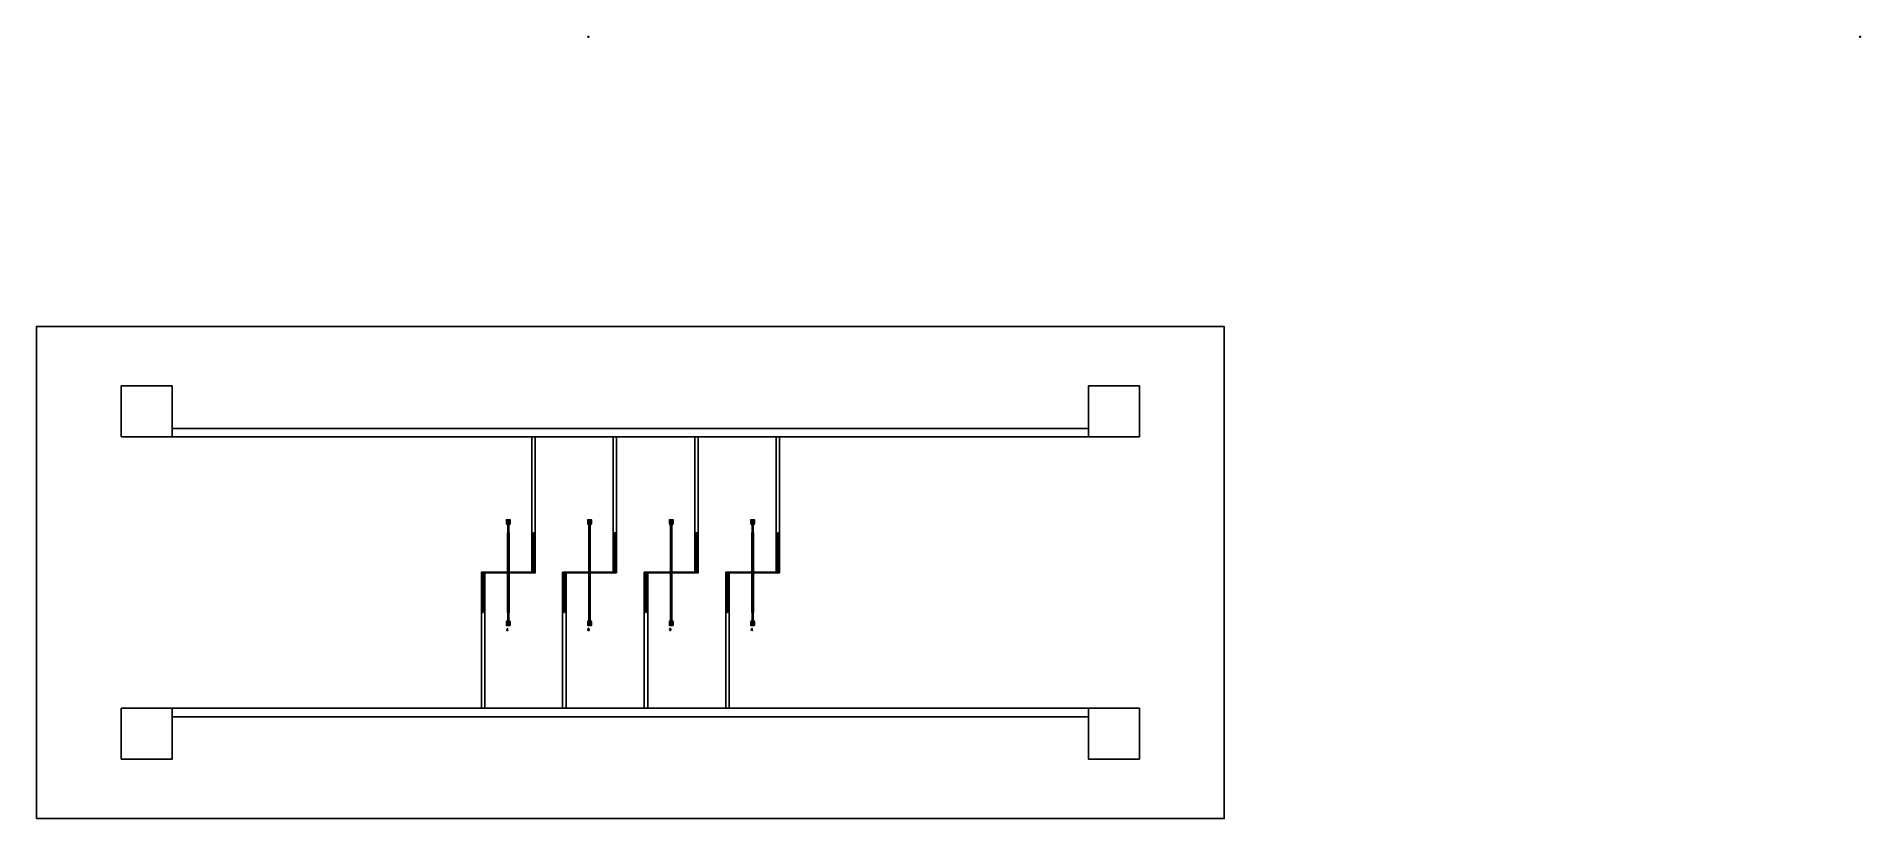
# Model space of a CAD drawing. Extents: x -7000 to 3750, y -6210 to 6210.
# Drawn here: x -7000 to 3750, y 1600 to 6210 of the extents above.
import ezdxf

# ---------------------------------------------------------------- set-up
doc = ezdxf.new("R2010")
doc.units = 0

msp = doc.modelspace()

# ---------------------------------------------------------------- linework, layer by layer
at = {"layer": 'EOS6MetalLayer'}
for points in [[(-3750, 6205), (-3745, 6205), (-3745, 6210), (-3750, 6210)], [(3750, 6205), (3745, 6205), (3745, 6210), (3750, 6210)], [(-4220.45, 2814.972), (-4223.45, 2814.972), (-4223.45, 3048.5), (-4367.564, 3048.5), (-4367.564, 2814.972), (-4370.564, 2814.972), (-4370.564, 3051.5), (-4223.45, 3051.5), (-4223.45, 3285.028), (-4220.45, 3285.028)], [(-4217.921, 3285.028), (-4214.921, 3285.028), (-4214.921, 3051.5), (-4070.807, 3051.5), (-4070.807, 3285.028), (-4067.807, 3285.028), (-4067.807, 3048.5), (-4214.921, 3048.5), (-4214.921, 2814.972), (-4217.921, 2814.972)], [(-3741.336, 2814.972), (-3744.336, 2814.972), (-3744.336, 3048.5), (-3888.45, 3048.5), (-3888.45, 2814.972), (-3891.45, 2814.972), (-3891.45, 3051.5), (-3744.336, 3051.5), (-3744.336, 3285.028), (-3741.336, 3285.028)], [(-3739.307, 3285.028), (-3736.307, 3285.028), (-3736.307, 3051.5), (-3592.193, 3051.5), (-3592.193, 3285.028), (-3589.193, 3285.028), (-3589.193, 3048.5), (-3736.307, 3048.5), (-3736.307, 2814.972), (-3739.307, 2814.972)], [(-3259.45, 2814.972), (-3262.45, 2814.972), (-3262.45, 3048.5), (-3406.564, 3048.5), (-3406.564, 2814.972), (-3409.564, 2814.972), (-3409.564, 3051.5), (-3262.45, 3051.5), (-3262.45, 3285.028), (-3259.45, 3285.028)], [(-3257.921, 3285.028), (-3254.921, 3285.028), (-3254.921, 3051.5), (-3110.807, 3051.5), (-3110.807, 3285.028), (-3107.807, 3285.028), (-3107.807, 3048.5), (-3254.921, 3048.5), (-3254.921, 2814.972), (-3257.921, 2814.972)], [(-2780.7, 2814.972), (-2783.7, 2814.972), (-2783.7, 3048.5), (-2927.814, 3048.5), (-2927.814, 2814.972), (-2930.814, 2814.972), (-2930.814, 3051.5), (-2783.7, 3051.5), (-2783.7, 3285.028), (-2780.7, 3285.028)], [(-2777.921, 3285.028), (-2774.921, 3285.028), (-2774.921, 3051.5), (-2630.807, 3051.5), (-2630.807, 3285.028), (-2627.807, 3285.028), (-2627.807, 3048.5), (-2774.921, 3048.5), (-2774.921, 2814.972), (-2777.921, 2814.972)]]:
    msp.add_lwpolyline(points, close=True, dxfattribs=at)
at = {"layer": 'ExtentLayer'}
for points in [[(-3750, 6205), (-3745, 6205), (-3745, 6210), (-3750, 6210)], [(3750, 6205), (3745, 6205), (3745, 6210), (3750, 6210)]]:
    msp.add_lwpolyline(points, close=True, dxfattribs=at)
at = {"layer": 'HBMetalGapLayer'}
for points in [[(-3750, 6205), (-3745, 6205), (-3745, 6210), (-3750, 6210)], [(3750, 6205), (3745, 6205), (3745, 6210), (3750, 6210)], [(-7000, 1600), (0, 1600), (0, 4500), (-7000, 4500)]]:
    msp.add_lwpolyline(points, close=True, dxfattribs=at)
at = {"layer": 'HBMetalPosLayer'}
for points in [[(-3750, 6205), (-3745, 6205), (-3745, 6210), (-3750, 6210)], [(3750, 6205), (3745, 6205), (3745, 6210), (3750, 6210)], [(-6500, 4150), (-6200, 4150), (-6200, 3850), (-6500, 3850)], [(-500, 4150), (-800, 4150), (-800, 3850), (-500, 3850)], [(-6200, 3900), (-800, 3900), (-800, 3850), (-6200, 3850)], [(-4080.807, 3048.5), (-4060.807, 3048.5), (-4060.807, 3850), (-4080.807, 3850)], [(-3602.193, 3048.5), (-3582.193, 3048.5), (-3582.193, 3850), (-3602.193, 3850)], [(-3120.807, 3048.5), (-3100.807, 3048.5), (-3100.807, 3850), (-3120.807, 3850)], [(-2640.807, 3048.5), (-2620.807, 3048.5), (-2620.807, 3850), (-2640.807, 3850)], [(-4357.807, 3051.5), (-4377.807, 3051.5), (-4377.807, 2250), (-4357.807, 2250)], [(-3879.193, 3051.5), (-3899.193, 3051.5), (-3899.193, 2250), (-3879.193, 2250)], [(-3397.807, 3051.5), (-3417.807, 3051.5), (-3417.807, 2250), (-3397.807, 2250)], [(-2917.807, 3051.5), (-2937.807, 3051.5), (-2937.807, 2250), (-2917.807, 2250)], [(-6500, 1950), (-6200, 1950), (-6200, 2250), (-6500, 2250)], [(-6200, 2200), (-800, 2200), (-800, 2250), (-6200, 2250)], [(-500, 1950), (-800, 1950), (-800, 2250), (-500, 2250)]]:
    msp.add_lwpolyline(points, close=True, dxfattribs=at)
at = {"layer": 'HBSiProtectLayer'}
for points in [[(-3750, 6205), (-3745, 6205), (-3745, 6210), (-3750, 6210)], [(3750, 6205), (3745, 6205), (3745, 6210), (3750, 6210)], [(-4217.621, 3330), (-4210.053, 3340), (-4210.053, 3359.987), (-4228.561, 3359.987), (-4228.561, 3340), (-4220.993, 3330)], [(-3739.007, 3330), (-3731.439, 3340), (-3731.439, 3359.987), (-3749.947, 3359.987), (-3749.947, 3340), (-3742.379, 3330)], [(-3257.621, 3330), (-3250.053, 3340), (-3250.053, 3359.987), (-3268.561, 3359.987), (-3268.561, 3340), (-3260.993, 3330)], [(-2777.621, 3330), (-2770.053, 3340), (-2770.053, 3359.987), (-2788.561, 3359.987), (-2788.561, 3340), (-2780.993, 3330)], [(-4220.993, 2770), (-4217.621, 2770), (-4217.621, 3330), (-4220.993, 3330)], [(-3742.379, 2770), (-3739.007, 2770), (-3739.007, 3330), (-3742.379, 3330)], [(-3260.993, 2770), (-3257.621, 2770), (-3257.621, 3330), (-3260.993, 3330)], [(-2780.993, 2770), (-2777.621, 2770), (-2777.621, 3330), (-2780.993, 3330)], [(-4217.621, 2770), (-4210.053, 2760), (-4210.053, 2740.013), (-4228.561, 2740.013), (-4228.561, 2760), (-4220.993, 2770)], [(-3739.007, 2770), (-3731.439, 2760), (-3731.439, 2740.013), (-3749.947, 2740.013), (-3749.947, 2760), (-3742.379, 2770)], [(-3257.621, 2770), (-3250.053, 2760), (-3250.053, 2740.013), (-3268.561, 2740.013), (-3268.561, 2760), (-3260.993, 2770)], [(-2777.621, 2770), (-2770.053, 2760), (-2770.053, 2740.013), (-2788.561, 2740.013), (-2788.561, 2760), (-2780.993, 2770)]]:
    msp.add_lwpolyline(points, close=True, dxfattribs=at)
at = {"layer": 'HoleLayer'}
for points in [[(-3750, 6205), (-3745, 6205), (-3745, 6210), (-3750, 6210)], [(3750, 6205), (3745, 6205), (3745, 6210), (3750, 6210)], [(-4226.43, 3357.6377), (-4226.43, 3358.0023), (-4226.601, 3358.0023), (-4226.601, 3357.6377)], [(-4226.43, 3356.8277), (-4226.43, 3357.1923), (-4226.601, 3357.1923), (-4226.601, 3356.8277)], [(-4226.43, 3356.0177), (-4226.43, 3356.3823), (-4226.601, 3356.3823), (-4226.601, 3356.0177)], [(-4226.43, 3355.2078), (-4226.43, 3355.5723), (-4226.601, 3355.5723), (-4226.601, 3355.2078)], [(-4226.43, 3354.3978), (-4226.43, 3354.7623), (-4226.601, 3354.7623), (-4226.601, 3354.3978)], [(-4226.43, 3353.5878), (-4226.43, 3353.9523), (-4226.601, 3353.9523), (-4226.601, 3353.5878)], [(-4226.43, 3352.7778), (-4226.43, 3353.1423), (-4226.601, 3353.1423), (-4226.601, 3352.7778)], [(-4226.43, 3351.9677), (-4226.43, 3352.3322), (-4226.601, 3352.3322), (-4226.601, 3351.9677)], [(-4226.43, 3351.1577), (-4226.43, 3351.5222), (-4226.601, 3351.5222), (-4226.601, 3351.1577)], [(-4226.43, 3350.3477), (-4226.43, 3350.7123), (-4226.601, 3350.7123), (-4226.601, 3350.3477)], [(-4226.43, 3349.5377), (-4226.43, 3349.9023), (-4226.601, 3349.9023), (-4226.601, 3349.5377)], [(-4226.43, 3348.7278), (-4226.43, 3349.0923), (-4226.601, 3349.0923), (-4226.601, 3348.7278)], [(-4226.43, 3347.9178), (-4226.43, 3348.2823), (-4226.601, 3348.2823), (-4226.601, 3347.9178)], [(-4226.43, 3347.1078), (-4226.43, 3347.4723), (-4226.601, 3347.4723), (-4226.601, 3347.1078)], [(-4226.43, 3346.2978), (-4226.43, 3346.6623), (-4226.601, 3346.6623), (-4226.601, 3346.2978)], [(-4226.43, 3345.4878), (-4226.43, 3345.8523), (-4226.601, 3345.8523), (-4226.601, 3345.4878)], [(-4226.43, 3344.6777), (-4226.43, 3345.0422), (-4226.601, 3345.0422), (-4226.601, 3344.6777)], [(-4226.43, 3343.8677), (-4226.43, 3344.2323), (-4226.601, 3344.2323), (-4226.601, 3343.8677)], [(-4226.4535, 3343.069), (-4226.4535, 3343.411), (-4226.5775, 3343.411), (-4226.5775, 3343.069)], [(-4226.4535, 3342.309), (-4226.4535, 3342.651), (-4226.5775, 3342.651), (-4226.5775, 3342.309)], [(-4226.4535, 3341.549), (-4226.4535, 3341.891), (-4226.5775, 3341.891), (-4226.5775, 3341.549)], [(-4226.4535, 3340.789), (-4226.4535, 3341.131), (-4226.5775, 3341.131), (-4226.5775, 3340.789)], [(-4225.98, 3357.6377), (-4225.98, 3358.0023), (-4226.151, 3358.0023), (-4226.151, 3357.6377)], [(-4225.98, 3356.8277), (-4225.98, 3357.1923), (-4226.151, 3357.1923), (-4226.151, 3356.8277)], [(-4225.98, 3356.0177), (-4225.98, 3356.3823), (-4226.151, 3356.3823), (-4226.151, 3356.0177)], [(-4225.98, 3355.2078), (-4225.98, 3355.5723), (-4226.151, 3355.5723), (-4226.151, 3355.2078)], [(-4225.98, 3354.3978), (-4225.98, 3354.7623), (-4226.151, 3354.7623), (-4226.151, 3354.3978)], [(-4225.98, 3353.5878), (-4225.98, 3353.9523), (-4226.151, 3353.9523), (-4226.151, 3353.5878)], [(-4225.98, 3352.7778), (-4225.98, 3353.1423), (-4226.151, 3353.1423), (-4226.151, 3352.7778)], [(-4225.98, 3351.9677), (-4225.98, 3352.3322), (-4226.151, 3352.3322), (-4226.151, 3351.9677)], [(-4225.98, 3351.1577), (-4225.98, 3351.5222), (-4226.151, 3351.5222), (-4226.151, 3351.1577)], [(-4225.98, 3350.3477), (-4225.98, 3350.7123), (-4226.151, 3350.7123), (-4226.151, 3350.3477)], [(-4225.98, 3349.5377), (-4225.98, 3349.9023), (-4226.151, 3349.9023), (-4226.151, 3349.5377)], [(-4225.98, 3348.7278), (-4225.98, 3349.0923), (-4226.151, 3349.0923), (-4226.151, 3348.7278)], [(-4225.98, 3347.9178), (-4225.98, 3348.2823), (-4226.151, 3348.2823), (-4226.151, 3347.9178)], [(-4225.98, 3347.1078), (-4225.98, 3347.4723), (-4226.151, 3347.4723), (-4226.151, 3347.1078)], [(-4225.98, 3346.2978), (-4225.98, 3346.6623), (-4226.151, 3346.6623), (-4226.151, 3346.2978)], [(-4225.98, 3345.4878), (-4225.98, 3345.8523), (-4226.151, 3345.8523), (-4226.151, 3345.4878)], [(-4225.98, 3344.6777), (-4225.98, 3345.0422), (-4226.151, 3345.0422), (-4226.151, 3344.6777)], [(-4225.98, 3343.8677), (-4225.98, 3344.2323), (-4226.151, 3344.2323), (-4226.151, 3343.8677)], [(-4226.0035, 3343.069), (-4226.0035, 3343.411), (-4226.1275, 3343.411), (-4226.1275, 3343.069)], [(-4226.0035, 3342.309), (-4226.0035, 3342.651), (-4226.1275, 3342.651), (-4226.1275, 3342.309)], [(-4226.0035, 3341.549), (-4226.0035, 3341.891), (-4226.1275, 3341.891), (-4226.1275, 3341.549)], [(-4226.0035, 3340.789), (-4226.0035, 3341.131), (-4226.1275, 3341.131), (-4226.1275, 3340.789)], [(-4225.53, 3357.6377), (-4225.53, 3358.0023), (-4225.701, 3358.0023), (-4225.701, 3357.6377)], [(-4225.53, 3356.8277), (-4225.53, 3357.1923), (-4225.701, 3357.1923), (-4225.701, 3356.8277)], [(-4225.53, 3356.0177), (-4225.53, 3356.3823), (-4225.701, 3356.3823), (-4225.701, 3356.0177)], [(-4225.53, 3355.2078), (-4225.53, 3355.5723), (-4225.701, 3355.5723), (-4225.701, 3355.2078)], [(-4225.53, 3354.3978), (-4225.53, 3354.7623), (-4225.701, 3354.7623), (-4225.701, 3354.3978)], [(-4225.53, 3353.5878), (-4225.53, 3353.9523), (-4225.701, 3353.9523), (-4225.701, 3353.5878)], [(-4225.53, 3352.7778), (-4225.53, 3353.1423), (-4225.701, 3353.1423), (-4225.701, 3352.7778)], [(-4225.53, 3351.9677), (-4225.53, 3352.3322), (-4225.701, 3352.3322), (-4225.701, 3351.9677)], [(-4225.53, 3351.1577), (-4225.53, 3351.5222), (-4225.701, 3351.5222), (-4225.701, 3351.1577)], [(-4225.53, 3350.3477), (-4225.53, 3350.7123), (-4225.701, 3350.7123), (-4225.701, 3350.3477)], [(-4225.53, 3349.5377), (-4225.53, 3349.9023), (-4225.701, 3349.9023), (-4225.701, 3349.5377)], [(-4225.53, 3348.7278), (-4225.53, 3349.0923), (-4225.701, 3349.0923), (-4225.701, 3348.7278)], [(-4225.53, 3347.9178), (-4225.53, 3348.2823), (-4225.701, 3348.2823), (-4225.701, 3347.9178)], [(-4225.53, 3347.1078), (-4225.53, 3347.4723), (-4225.701, 3347.4723), (-4225.701, 3347.1078)], [(-4225.53, 3346.2978), (-4225.53, 3346.6623), (-4225.701, 3346.6623), (-4225.701, 3346.2978)], [(-4225.53, 3345.4878), (-4225.53, 3345.8523), (-4225.701, 3345.8523), (-4225.701, 3345.4878)], [(-4225.53, 3344.6777), (-4225.53, 3345.0422), (-4225.701, 3345.0422), (-4225.701, 3344.6777)], [(-4225.53, 3343.8677), (-4225.53, 3344.2323), (-4225.701, 3344.2323), (-4225.701, 3343.8677)], [(-4225.5535, 3343.069), (-4225.5535, 3343.411), (-4225.6775, 3343.411), (-4225.6775, 3343.069)], [(-4225.5535, 3342.309), (-4225.5535, 3342.651), (-4225.6775, 3342.651), (-4225.6775, 3342.309)], [(-4225.5535, 3341.549), (-4225.5535, 3341.891), (-4225.6775, 3341.891), (-4225.6775, 3341.549)], [(-4225.5535, 3340.789), (-4225.5535, 3341.131), (-4225.6775, 3341.131), (-4225.6775, 3340.789)], [(-4225.08, 3357.6377), (-4225.08, 3358.0023), (-4225.251, 3358.0023), (-4225.251, 3357.6377)], [(-4225.08, 3356.8277), (-4225.08, 3357.1923), (-4225.251, 3357.1923), (-4225.251, 3356.8277)], [(-4225.08, 3356.0177), (-4225.08, 3356.3823), (-4225.251, 3356.3823), (-4225.251, 3356.0177)], [(-4225.08, 3355.2078), (-4225.08, 3355.5723), (-4225.251, 3355.5723), (-4225.251, 3355.2078)], [(-4225.08, 3354.3978), (-4225.08, 3354.7623), (-4225.251, 3354.7623), (-4225.251, 3354.3978)], [(-4225.08, 3353.5878), (-4225.08, 3353.9523), (-4225.251, 3353.9523), (-4225.251, 3353.5878)], [(-4225.08, 3352.7778), (-4225.08, 3353.1423), (-4225.251, 3353.1423), (-4225.251, 3352.7778)], [(-4225.08, 3351.9677), (-4225.08, 3352.3322), (-4225.251, 3352.3322), (-4225.251, 3351.9677)], [(-4225.08, 3351.1577), (-4225.08, 3351.5222), (-4225.251, 3351.5222), (-4225.251, 3351.1577)], [(-4225.08, 3350.3477), (-4225.08, 3350.7123), (-4225.251, 3350.7123), (-4225.251, 3350.3477)], [(-4225.08, 3349.5377), (-4225.08, 3349.9023), (-4225.251, 3349.9023), (-4225.251, 3349.5377)], [(-4225.08, 3348.7278), (-4225.08, 3349.0923), (-4225.251, 3349.0923), (-4225.251, 3348.7278)], [(-4225.08, 3347.9178), (-4225.08, 3348.2823), (-4225.251, 3348.2823), (-4225.251, 3347.9178)], [(-4225.08, 3347.1078), (-4225.08, 3347.4723), (-4225.251, 3347.4723), (-4225.251, 3347.1078)], [(-4225.08, 3346.2978), (-4225.08, 3346.6623), (-4225.251, 3346.6623), (-4225.251, 3346.2978)], [(-4225.08, 3345.4878), (-4225.08, 3345.8523), (-4225.251, 3345.8523), (-4225.251, 3345.4878)], [(-4225.08, 3344.6777), (-4225.08, 3345.0422), (-4225.251, 3345.0422), (-4225.251, 3344.6777)], [(-4225.08, 3343.8677), (-4225.08, 3344.2323), (-4225.251, 3344.2323), (-4225.251, 3343.8677)], [(-4225.1035, 3343.069), (-4225.1035, 3343.411), (-4225.2275, 3343.411), (-4225.2275, 3343.069)], [(-4225.1035, 3342.309), (-4225.1035, 3342.651), (-4225.2275, 3342.651), (-4225.2275, 3342.309)], [(-4225.1035, 3341.549), (-4225.1035, 3341.891), (-4225.2275, 3341.891), (-4225.2275, 3341.549)], [(-4225.1035, 3340.789), (-4225.1035, 3341.131), (-4225.2275, 3341.131), (-4225.2275, 3340.789)], [(-4224.63, 3357.6377), (-4224.63, 3358.0023), (-4224.801, 3358.0023), (-4224.801, 3357.6377)], [(-4224.63, 3356.8277), (-4224.63, 3357.1923), (-4224.801, 3357.1923), (-4224.801, 3356.8277)], [(-4224.63, 3356.0177), (-4224.63, 3356.3823), (-4224.801, 3356.3823), (-4224.801, 3356.0177)], [(-4224.63, 3355.2078), (-4224.63, 3355.5723), (-4224.801, 3355.5723), (-4224.801, 3355.2078)], [(-4224.63, 3354.3978), (-4224.63, 3354.7623), (-4224.801, 3354.7623), (-4224.801, 3354.3978)], [(-4224.63, 3353.5878), (-4224.63, 3353.9523), (-4224.801, 3353.9523), (-4224.801, 3353.5878)], [(-4224.63, 3352.7778), (-4224.63, 3353.1423), (-4224.801, 3353.1423), (-4224.801, 3352.7778)], [(-4224.63, 3351.9677), (-4224.63, 3352.3322), (-4224.801, 3352.3322), (-4224.801, 3351.9677)], [(-4224.63, 3351.1577), (-4224.63, 3351.5222), (-4224.801, 3351.5222), (-4224.801, 3351.1577)], [(-4224.63, 3350.3477), (-4224.63, 3350.7123), (-4224.801, 3350.7123), (-4224.801, 3350.3477)], [(-4224.63, 3349.5377), (-4224.63, 3349.9023), (-4224.801, 3349.9023), (-4224.801, 3349.5377)], [(-4224.63, 3348.7278), (-4224.63, 3349.0923), (-4224.801, 3349.0923), (-4224.801, 3348.7278)], [(-4224.63, 3347.9178), (-4224.63, 3348.2823), (-4224.801, 3348.2823), (-4224.801, 3347.9178)], [(-4224.63, 3347.1078), (-4224.63, 3347.4723), (-4224.801, 3347.4723), (-4224.801, 3347.1078)], [(-4224.63, 3346.2978), (-4224.63, 3346.6623), (-4224.801, 3346.6623), (-4224.801, 3346.2978)], [(-4224.63, 3345.4878), (-4224.63, 3345.8523), (-4224.801, 3345.8523), (-4224.801, 3345.4878)], [(-4224.63, 3344.6777), (-4224.63, 3345.0422), (-4224.801, 3345.0422), (-4224.801, 3344.6777)], [(-4224.63, 3343.8677), (-4224.63, 3344.2323), (-4224.801, 3344.2323), (-4224.801, 3343.8677)], [(-4224.6535, 3343.069), (-4224.6535, 3343.411), (-4224.7775, 3343.411), (-4224.7775, 3343.069)], [(-4224.6535, 3342.309), (-4224.6535, 3342.651), (-4224.7775, 3342.651), (-4224.7775, 3342.309)], [(-4224.6535, 3341.549), (-4224.6535, 3341.891), (-4224.7775, 3341.891), (-4224.7775, 3341.549)], [(-4224.6535, 3340.789), (-4224.6535, 3341.131), (-4224.7775, 3341.131), (-4224.7775, 3340.789)], [(-4224.18, 3357.6377), (-4224.18, 3358.0023), (-4224.351, 3358.0023), (-4224.351, 3357.6377)], [(-4224.18, 3356.8277), (-4224.18, 3357.1923), (-4224.351, 3357.1923), (-4224.351, 3356.8277)], [(-4224.18, 3356.0177), (-4224.18, 3356.3823), (-4224.351, 3356.3823), (-4224.351, 3356.0177)], [(-4224.18, 3355.2078), (-4224.18, 3355.5723), (-4224.351, 3355.5723), (-4224.351, 3355.2078)], [(-4224.18, 3354.3978), (-4224.18, 3354.7623), (-4224.351, 3354.7623), (-4224.351, 3354.3978)], [(-4224.18, 3353.5878), (-4224.18, 3353.9523), (-4224.351, 3353.9523), (-4224.351, 3353.5878)], [(-4224.18, 3352.7778), (-4224.18, 3353.1423), (-4224.351, 3353.1423), (-4224.351, 3352.7778)], [(-4224.18, 3351.9677), (-4224.18, 3352.3322), (-4224.351, 3352.3322), (-4224.351, 3351.9677)], [(-4224.18, 3351.1577), (-4224.18, 3351.5222), (-4224.351, 3351.5222), (-4224.351, 3351.1577)], [(-4224.18, 3350.3477), (-4224.18, 3350.7123), (-4224.351, 3350.7123), (-4224.351, 3350.3477)], [(-4224.18, 3349.5377), (-4224.18, 3349.9023), (-4224.351, 3349.9023), (-4224.351, 3349.5377)], [(-4224.18, 3348.7278), (-4224.18, 3349.0923), (-4224.351, 3349.0923), (-4224.351, 3348.7278)], [(-4224.18, 3347.9178), (-4224.18, 3348.2823), (-4224.351, 3348.2823), (-4224.351, 3347.9178)], [(-4224.18, 3347.1078), (-4224.18, 3347.4723), (-4224.351, 3347.4723), (-4224.351, 3347.1078)], [(-4224.18, 3346.2978), (-4224.18, 3346.6623), (-4224.351, 3346.6623), (-4224.351, 3346.2978)], [(-4224.18, 3345.4878), (-4224.18, 3345.8523), (-4224.351, 3345.8523), (-4224.351, 3345.4878)], [(-4224.18, 3344.6777), (-4224.18, 3345.0422), (-4224.351, 3345.0422), (-4224.351, 3344.6777)], [(-4224.18, 3343.8677), (-4224.18, 3344.2323), (-4224.351, 3344.2323), (-4224.351, 3343.8677)], [(-4224.2035, 3343.069), (-4224.2035, 3343.411), (-4224.3275, 3343.411), (-4224.3275, 3343.069)], [(-4224.2035, 3342.309), (-4224.2035, 3342.651), (-4224.3275, 3342.651), (-4224.3275, 3342.309)], [(-4224.2035, 3341.549), (-4224.2035, 3341.891), (-4224.3275, 3341.891), (-4224.3275, 3341.549)], [(-4224.2035, 3340.789), (-4224.2035, 3341.131), (-4224.3275, 3341.131), (-4224.3275, 3340.789)], [(-4223.73, 3357.6377), (-4223.73, 3358.0023), (-4223.901, 3358.0023), (-4223.901, 3357.6377)], [(-4223.73, 3356.8277), (-4223.73, 3357.1923), (-4223.901, 3357.1923), (-4223.901, 3356.8277)], [(-4223.73, 3356.0177), (-4223.73, 3356.3823), (-4223.901, 3356.3823), (-4223.901, 3356.0177)], [(-4223.73, 3355.2078), (-4223.73, 3355.5723), (-4223.901, 3355.5723), (-4223.901, 3355.2078)], [(-4223.73, 3354.3978), (-4223.73, 3354.7623), (-4223.901, 3354.7623), (-4223.901, 3354.3978)], [(-4223.73, 3353.5878), (-4223.73, 3353.9523), (-4223.901, 3353.9523), (-4223.901, 3353.5878)], [(-4223.73, 3352.7778), (-4223.73, 3353.1423), (-4223.901, 3353.1423), (-4223.901, 3352.7778)], [(-4223.73, 3351.9677), (-4223.73, 3352.3322), (-4223.901, 3352.3322), (-4223.901, 3351.9677)], [(-4223.73, 3351.1577), (-4223.73, 3351.5222), (-4223.901, 3351.5222), (-4223.901, 3351.1577)], [(-4223.73, 3350.3477), (-4223.73, 3350.7123), (-4223.901, 3350.7123), (-4223.901, 3350.3477)], [(-4223.73, 3349.5377), (-4223.73, 3349.9023), (-4223.901, 3349.9023), (-4223.901, 3349.5377)], [(-4223.73, 3348.7278), (-4223.73, 3349.0923), (-4223.901, 3349.0923), (-4223.901, 3348.7278)], [(-4223.73, 3347.9178), (-4223.73, 3348.2823), (-4223.901, 3348.2823), (-4223.901, 3347.9178)], [(-4223.73, 3347.1078), (-4223.73, 3347.4723), (-4223.901, 3347.4723), (-4223.901, 3347.1078)], [(-4223.73, 3346.2978), (-4223.73, 3346.6623), (-4223.901, 3346.6623), (-4223.901, 3346.2978)], [(-4223.73, 3345.4878), (-4223.73, 3345.8523), (-4223.901, 3345.8523), (-4223.901, 3345.4878)], [(-4223.73, 3344.6777), (-4223.73, 3345.0422), (-4223.901, 3345.0422), (-4223.901, 3344.6777)], [(-4223.73, 3343.8677), (-4223.73, 3344.2323), (-4223.901, 3344.2323), (-4223.901, 3343.8677)], [(-4223.7535, 3343.069), (-4223.7535, 3343.411), (-4223.8775, 3343.411), (-4223.8775, 3343.069)], [(-4223.7535, 3342.309), (-4223.7535, 3342.651), (-4223.8775, 3342.651), (-4223.8775, 3342.309)], [(-4223.7535, 3341.549), (-4223.7535, 3341.891), (-4223.8775, 3341.891), (-4223.8775, 3341.549)], [(-4223.7535, 3340.789), (-4223.7535, 3341.131), (-4223.8775, 3341.131), (-4223.8775, 3340.789)], [(-4223.28, 3357.6377), (-4223.28, 3358.0023), (-4223.451, 3358.0023), (-4223.451, 3357.6377)], [(-4223.28, 3356.8277), (-4223.28, 3357.1923), (-4223.451, 3357.1923), (-4223.451, 3356.8277)], [(-4223.28, 3356.0177), (-4223.28, 3356.3823), (-4223.451, 3356.3823), (-4223.451, 3356.0177)], [(-4223.28, 3355.2078), (-4223.28, 3355.5723), (-4223.451, 3355.5723), (-4223.451, 3355.2078)], [(-4223.28, 3354.3978), (-4223.28, 3354.7623), (-4223.451, 3354.7623), (-4223.451, 3354.3978)], [(-4223.28, 3353.5878), (-4223.28, 3353.9523), (-4223.451, 3353.9523), (-4223.451, 3353.5878)], [(-4223.28, 3352.7778), (-4223.28, 3353.1423), (-4223.451, 3353.1423), (-4223.451, 3352.7778)], [(-4223.28, 3351.9677), (-4223.28, 3352.3322), (-4223.451, 3352.3322), (-4223.451, 3351.9677)], [(-4223.28, 3351.1577), (-4223.28, 3351.5222), (-4223.451, 3351.5222), (-4223.451, 3351.1577)], [(-4223.28, 3350.3477), (-4223.28, 3350.7123), (-4223.451, 3350.7123), (-4223.451, 3350.3477)], [(-4223.28, 3349.5377), (-4223.28, 3349.9023), (-4223.451, 3349.9023), (-4223.451, 3349.5377)], [(-4223.28, 3348.7278), (-4223.28, 3349.0923), (-4223.451, 3349.0923), (-4223.451, 3348.7278)], [(-4223.28, 3347.9178), (-4223.28, 3348.2823), (-4223.451, 3348.2823), (-4223.451, 3347.9178)], [(-4223.28, 3347.1078), (-4223.28, 3347.4723), (-4223.451, 3347.4723), (-4223.451, 3347.1078)], [(-4223.28, 3346.2978), (-4223.28, 3346.6623), (-4223.451, 3346.6623), (-4223.451, 3346.2978)], [(-4223.28, 3345.4878), (-4223.28, 3345.8523), (-4223.451, 3345.8523), (-4223.451, 3345.4878)], [(-4223.28, 3344.6777), (-4223.28, 3345.0422), (-4223.451, 3345.0422), (-4223.451, 3344.6777)], [(-4223.28, 3343.8677), (-4223.28, 3344.2323), (-4223.451, 3344.2323), (-4223.451, 3343.8677)], [(-4223.3035, 3343.069), (-4223.3035, 3343.411), (-4223.4275, 3343.411), (-4223.4275, 3343.069)], [(-4223.3035, 3342.309), (-4223.3035, 3342.651), (-4223.4275, 3342.651), (-4223.4275, 3342.309)], [(-4223.3035, 3341.549), (-4223.3035, 3341.891), (-4223.4275, 3341.891), (-4223.4275, 3341.549)], [(-4223.3035, 3340.789), (-4223.3035, 3341.131), (-4223.4275, 3341.131), (-4223.4275, 3340.789)], [(-4222.83, 3357.6377), (-4222.83, 3358.0023), (-4223.001, 3358.0023), (-4223.001, 3357.6377)], [(-4222.83, 3356.8277), (-4222.83, 3357.1923), (-4223.001, 3357.1923), (-4223.001, 3356.8277)], [(-4222.83, 3356.0177), (-4222.83, 3356.3823), (-4223.001, 3356.3823), (-4223.001, 3356.0177)], [(-4222.83, 3355.2078), (-4222.83, 3355.5723), (-4223.001, 3355.5723), (-4223.001, 3355.2078)], [(-4222.83, 3354.3978), (-4222.83, 3354.7623), (-4223.001, 3354.7623), (-4223.001, 3354.3978)], [(-4222.83, 3353.5878), (-4222.83, 3353.9523), (-4223.001, 3353.9523), (-4223.001, 3353.5878)], [(-4222.83, 3352.7778), (-4222.83, 3353.1423), (-4223.001, 3353.1423), (-4223.001, 3352.7778)], [(-4222.83, 3351.9677), (-4222.83, 3352.3322), (-4223.001, 3352.3322), (-4223.001, 3351.9677)], [(-4222.83, 3351.1577), (-4222.83, 3351.5222), (-4223.001, 3351.5222), (-4223.001, 3351.1577)], [(-4222.83, 3350.3477), (-4222.83, 3350.7123), (-4223.001, 3350.7123), (-4223.001, 3350.3477)], [(-4222.83, 3349.5377), (-4222.83, 3349.9023), (-4223.001, 3349.9023), (-4223.001, 3349.5377)], [(-4222.83, 3348.7278), (-4222.83, 3349.0923), (-4223.001, 3349.0923), (-4223.001, 3348.7278)], [(-4222.83, 3347.9178), (-4222.83, 3348.2823), (-4223.001, 3348.2823), (-4223.001, 3347.9178)], [(-4222.83, 3347.1078), (-4222.83, 3347.4723), (-4223.001, 3347.4723), (-4223.001, 3347.1078)], [(-4222.83, 3346.2978), (-4222.83, 3346.6623), (-4223.001, 3346.6623), (-4223.001, 3346.2978)], [(-4222.83, 3345.4878), (-4222.83, 3345.8523), (-4223.001, 3345.8523), (-4223.001, 3345.4878)], [(-4222.83, 3344.6777), (-4222.83, 3345.0422), (-4223.001, 3345.0422), (-4223.001, 3344.6777)], [(-4222.83, 3343.8677), (-4222.83, 3344.2323), (-4223.001, 3344.2323), (-4223.001, 3343.8677)], [(-4222.8535, 3343.069), (-4222.8535, 3343.411), (-4222.9775, 3343.411), (-4222.9775, 3343.069)], [(-4222.8535, 3342.309), (-4222.8535, 3342.651), (-4222.9775, 3342.651), (-4222.9775, 3342.309)], [(-4222.8535, 3341.549), (-4222.8535, 3341.891), (-4222.9775, 3341.891), (-4222.9775, 3341.549)], [(-4222.8535, 3340.789), (-4222.8535, 3341.131), (-4222.9775, 3341.131), (-4222.9775, 3340.789)], [(-4222.38, 3357.6377), (-4222.38, 3358.0023), (-4222.551, 3358.0023), (-4222.551, 3357.6377)], [(-4222.38, 3356.8277), (-4222.38, 3357.1923), (-4222.551, 3357.1923), (-4222.551, 3356.8277)], [(-4222.38, 3356.0177), (-4222.38, 3356.3823), (-4222.551, 3356.3823), (-4222.551, 3356.0177)], [(-4222.38, 3355.2078), (-4222.38, 3355.5723), (-4222.551, 3355.5723), (-4222.551, 3355.2078)], [(-4222.38, 3354.3978), (-4222.38, 3354.7623), (-4222.551, 3354.7623), (-4222.551, 3354.3978)], [(-4222.38, 3353.5878), (-4222.38, 3353.9523), (-4222.551, 3353.9523), (-4222.551, 3353.5878)], [(-4222.38, 3352.7778), (-4222.38, 3353.1423), (-4222.551, 3353.1423), (-4222.551, 3352.7778)], [(-4222.38, 3351.9677), (-4222.38, 3352.3322), (-4222.551, 3352.3322), (-4222.551, 3351.9677)], [(-4222.38, 3351.1577), (-4222.38, 3351.5222), (-4222.551, 3351.5222), (-4222.551, 3351.1577)], [(-4222.38, 3350.3477), (-4222.38, 3350.7123), (-4222.551, 3350.7123), (-4222.551, 3350.3477)], [(-4222.38, 3349.5377), (-4222.38, 3349.9023), (-4222.551, 3349.9023), (-4222.551, 3349.5377)], [(-4222.38, 3348.7278), (-4222.38, 3349.0923), (-4222.551, 3349.0923), (-4222.551, 3348.7278)], [(-4222.38, 3347.9178), (-4222.38, 3348.2823), (-4222.551, 3348.2823), (-4222.551, 3347.9178)], [(-4222.38, 3347.1078), (-4222.38, 3347.4723), (-4222.551, 3347.4723), (-4222.551, 3347.1078)], [(-4222.38, 3346.2978), (-4222.38, 3346.6623), (-4222.551, 3346.6623), (-4222.551, 3346.2978)], [(-4222.38, 3345.4878), (-4222.38, 3345.8523), (-4222.551, 3345.8523), (-4222.551, 3345.4878)], [(-4222.38, 3344.6777), (-4222.38, 3345.0422), (-4222.551, 3345.0422), (-4222.551, 3344.6777)], [(-4222.38, 3343.8677), (-4222.38, 3344.2323), (-4222.551, 3344.2323), (-4222.551, 3343.8677)], [(-4222.4035, 3343.069), (-4222.4035, 3343.411), (-4222.5275, 3343.411), (-4222.5275, 3343.069)], [(-4222.4035, 3342.309), (-4222.4035, 3342.651), (-4222.5275, 3342.651), (-4222.5275, 3342.309)], [(-4222.4035, 3341.549), (-4222.4035, 3341.891), (-4222.5275, 3341.891), (-4222.5275, 3341.549)], [(-4222.4035, 3340.789), (-4222.4035, 3341.131), (-4222.5275, 3341.131), (-4222.5275, 3340.789)], [(-4221.93, 3357.6377), (-4221.93, 3358.0023), (-4222.101, 3358.0023), (-4222.101, 3357.6377)], [(-4221.93, 3356.8277), (-4221.93, 3357.1923), (-4222.101, 3357.1923), (-4222.101, 3356.8277)], [(-4221.93, 3356.0177), (-4221.93, 3356.3823), (-4222.101, 3356.3823), (-4222.101, 3356.0177)], [(-4221.93, 3355.2078), (-4221.93, 3355.5723), (-4222.101, 3355.5723), (-4222.101, 3355.2078)], [(-4221.93, 3354.3978), (-4221.93, 3354.7623), (-4222.101, 3354.7623), (-4222.101, 3354.3978)], [(-4221.93, 3353.5878), (-4221.93, 3353.9523), (-4222.101, 3353.9523), (-4222.101, 3353.5878)], [(-4221.93, 3352.7778), (-4221.93, 3353.1423), (-4222.101, 3353.1423), (-4222.101, 3352.7778)], [(-4221.93, 3351.9677), (-4221.93, 3352.3322), (-4222.101, 3352.3322), (-4222.101, 3351.9677)], [(-4221.93, 3351.1577), (-4221.93, 3351.5222), (-4222.101, 3351.5222), (-4222.101, 3351.1577)], [(-4221.93, 3350.3477), (-4221.93, 3350.7123), (-4222.101, 3350.7123), (-4222.101, 3350.3477)], [(-4221.93, 3349.5377), (-4221.93, 3349.9023), (-4222.101, 3349.9023), (-4222.101, 3349.5377)], [(-4221.93, 3348.7278), (-4221.93, 3349.0923), (-4222.101, 3349.0923), (-4222.101, 3348.7278)], [(-4221.93, 3347.9178), (-4221.93, 3348.2823), (-4222.101, 3348.2823), (-4222.101, 3347.9178)], [(-4221.93, 3347.1078), (-4221.93, 3347.4723), (-4222.101, 3347.4723), (-4222.101, 3347.1078)], [(-4221.93, 3346.2978), (-4221.93, 3346.6623), (-4222.101, 3346.6623), (-4222.101, 3346.2978)], [(-4221.93, 3345.4878), (-4221.93, 3345.8523), (-4222.101, 3345.8523), (-4222.101, 3345.4878)], [(-4221.93, 3344.6777), (-4221.93, 3345.0422), (-4222.101, 3345.0422), (-4222.101, 3344.6777)], [(-4221.93, 3343.8677), (-4221.93, 3344.2323), (-4222.101, 3344.2323), (-4222.101, 3343.8677)], [(-4221.9535, 3343.069), (-4221.9535, 3343.411), (-4222.0775, 3343.411), (-4222.0775, 3343.069)], [(-4221.9535, 3342.309), (-4221.9535, 3342.651), (-4222.0775, 3342.651), (-4222.0775, 3342.309)], [(-4221.9535, 3341.549), (-4221.9535, 3341.891), (-4222.0775, 3341.891), (-4222.0775, 3341.549)], [(-4221.9535, 3340.789), (-4221.9535, 3341.131), (-4222.0775, 3341.131), (-4222.0775, 3340.789)], [(-4221.48, 3357.6377), (-4221.48, 3358.0023), (-4221.651, 3358.0023), (-4221.651, 3357.6377)], [(-4221.48, 3356.8277), (-4221.48, 3357.1923), (-4221.651, 3357.1923), (-4221.651, 3356.8277)], [(-4221.48, 3356.0177), (-4221.48, 3356.3823), (-4221.651, 3356.3823), (-4221.651, 3356.0177)], [(-4221.48, 3355.2078), (-4221.48, 3355.5723), (-4221.651, 3355.5723), (-4221.651, 3355.2078)], [(-4221.48, 3354.3978), (-4221.48, 3354.7623), (-4221.651, 3354.7623), (-4221.651, 3354.3978)], [(-4221.48, 3353.5878), (-4221.48, 3353.9523), (-4221.651, 3353.9523), (-4221.651, 3353.5878)], [(-4221.48, 3352.7778), (-4221.48, 3353.1423), (-4221.651, 3353.1423), (-4221.651, 3352.7778)], [(-4221.48, 3351.9677), (-4221.48, 3352.3322), (-4221.651, 3352.3322), (-4221.651, 3351.9677)], [(-4221.48, 3351.1577), (-4221.48, 3351.5222), (-4221.651, 3351.5222), (-4221.651, 3351.1577)], [(-4221.48, 3350.3477), (-4221.48, 3350.7123), (-4221.651, 3350.7123), (-4221.651, 3350.3477)], [(-4221.48, 3349.5377), (-4221.48, 3349.9023), (-4221.651, 3349.9023), (-4221.651, 3349.5377)], [(-4221.48, 3348.7278), (-4221.48, 3349.0923), (-4221.651, 3349.0923), (-4221.651, 3348.7278)], [(-4221.48, 3347.9178), (-4221.48, 3348.2823), (-4221.651, 3348.2823), (-4221.651, 3347.9178)], [(-4221.48, 3347.1078), (-4221.48, 3347.4723), (-4221.651, 3347.4723), (-4221.651, 3347.1078)], [(-4221.48, 3346.2978), (-4221.48, 3346.6623), (-4221.651, 3346.6623), (-4221.651, 3346.2978)], [(-4221.48, 3345.4878), (-4221.48, 3345.8523), (-4221.651, 3345.8523), (-4221.651, 3345.4878)], [(-4221.48, 3344.6777), (-4221.48, 3345.0422), (-4221.651, 3345.0422), (-4221.651, 3344.6777)], [(-4221.48, 3343.8677), (-4221.48, 3344.2323), (-4221.651, 3344.2323), (-4221.651, 3343.8677)], [(-4221.5035, 3343.069), (-4221.5035, 3343.411), (-4221.6275, 3343.411), (-4221.6275, 3343.069)], [(-4221.5035, 3342.309), (-4221.5035, 3342.651), (-4221.6275, 3342.651), (-4221.6275, 3342.309)], [(-4221.5035, 3341.549), (-4221.5035, 3341.891), (-4221.6275, 3341.891), (-4221.6275, 3341.549)], [(-4221.5035, 3340.789), (-4221.5035, 3341.131), (-4221.6275, 3341.131), (-4221.6275, 3340.789)], [(-4221.03, 3357.6377), (-4221.03, 3358.0023), (-4221.201, 3358.0023), (-4221.201, 3357.6377)], [(-4221.03, 3356.8277), (-4221.03, 3357.1923), (-4221.201, 3357.1923), (-4221.201, 3356.8277)], [(-4221.03, 3356.0177), (-4221.03, 3356.3823), (-4221.201, 3356.3823), (-4221.201, 3356.0177)], [(-4221.03, 3355.2078), (-4221.03, 3355.5723), (-4221.201, 3355.5723), (-4221.201, 3355.2078)], [(-4221.03, 3354.3978), (-4221.03, 3354.7623), (-4221.201, 3354.7623), (-4221.201, 3354.3978)], [(-4221.03, 3353.5878), (-4221.03, 3353.9523), (-4221.201, 3353.9523), (-4221.201, 3353.5878)], [(-4221.03, 3352.7778), (-4221.03, 3353.1423), (-4221.201, 3353.1423), (-4221.201, 3352.7778)], [(-4221.03, 3351.9677), (-4221.03, 3352.3322), (-4221.201, 3352.3322), (-4221.201, 3351.9677)], [(-4221.03, 3351.1577), (-4221.03, 3351.5222), (-4221.201, 3351.5222), (-4221.201, 3351.1577)], [(-4221.03, 3350.3477), (-4221.03, 3350.7123), (-4221.201, 3350.7123), (-4221.201, 3350.3477)], [(-4221.03, 3349.5377), (-4221.03, 3349.9023), (-4221.201, 3349.9023), (-4221.201, 3349.5377)], [(-4221.03, 3348.7278), (-4221.03, 3349.0923), (-4221.201, 3349.0923), (-4221.201, 3348.7278)], [(-4221.03, 3347.9178), (-4221.03, 3348.2823), (-4221.201, 3348.2823), (-4221.201, 3347.9178)], [(-4221.03, 3347.1078), (-4221.03, 3347.4723), (-4221.201, 3347.4723), (-4221.201, 3347.1078)], [(-4221.03, 3346.2978), (-4221.03, 3346.6623), (-4221.201, 3346.6623), (-4221.201, 3346.2978)], [(-4221.03, 3345.4878), (-4221.03, 3345.8523), (-4221.201, 3345.8523), (-4221.201, 3345.4878)], [(-4221.03, 3344.6777), (-4221.03, 3345.0422), (-4221.201, 3345.0422), (-4221.201, 3344.6777)], [(-4221.03, 3343.8677), (-4221.03, 3344.2323), (-4221.201, 3344.2323), (-4221.201, 3343.8677)], [(-4221.0535, 3343.069), (-4221.0535, 3343.411), (-4221.1775, 3343.411), (-4221.1775, 3343.069)], [(-4221.0535, 3342.309), (-4221.0535, 3342.651), (-4221.1775, 3342.651), (-4221.1775, 3342.309)], [(-4221.0535, 3341.549), (-4221.0535, 3341.891), (-4221.1775, 3341.891), (-4221.1775, 3341.549)], [(-4221.0535, 3340.789), (-4221.0535, 3341.131), (-4221.1775, 3341.131), (-4221.1775, 3340.789)], [(-4220.58, 3357.6377), (-4220.58, 3358.0023), (-4220.751, 3358.0023), (-4220.751, 3357.6377)], [(-4220.58, 3356.8277), (-4220.58, 3357.1923), (-4220.751, 3357.1923), (-4220.751, 3356.8277)], [(-4220.58, 3356.0177), (-4220.58, 3356.3823), (-4220.751, 3356.3823), (-4220.751, 3356.0177)], [(-4220.58, 3355.2078), (-4220.58, 3355.5723), (-4220.751, 3355.5723), (-4220.751, 3355.2078)], [(-4220.58, 3354.3978), (-4220.58, 3354.7623), (-4220.751, 3354.7623), (-4220.751, 3354.3978)], [(-4220.58, 3353.5878), (-4220.58, 3353.9523), (-4220.751, 3353.9523), (-4220.751, 3353.5878)], [(-4220.58, 3352.7778), (-4220.58, 3353.1423), (-4220.751, 3353.1423), (-4220.751, 3352.7778)], [(-4220.58, 3351.9677), (-4220.58, 3352.3322), (-4220.751, 3352.3322), (-4220.751, 3351.9677)], [(-4220.58, 3351.1577), (-4220.58, 3351.5222), (-4220.751, 3351.5222), (-4220.751, 3351.1577)], [(-4220.58, 3350.3477), (-4220.58, 3350.7123), (-4220.751, 3350.7123), (-4220.751, 3350.3477)], [(-4220.58, 3349.5377), (-4220.58, 3349.9023), (-4220.751, 3349.9023), (-4220.751, 3349.5377)], [(-4220.58, 3348.7278), (-4220.58, 3349.0923), (-4220.751, 3349.0923), (-4220.751, 3348.7278)], [(-4220.58, 3347.9178), (-4220.58, 3348.2823), (-4220.751, 3348.2823), (-4220.751, 3347.9178)], [(-4220.58, 3347.1078), (-4220.58, 3347.4723), (-4220.751, 3347.4723), (-4220.751, 3347.1078)], [(-4220.58, 3346.2978), (-4220.58, 3346.6623), (-4220.751, 3346.6623), (-4220.751, 3346.2978)], [(-4220.58, 3345.4878), (-4220.58, 3345.8523), (-4220.751, 3345.8523), (-4220.751, 3345.4878)], [(-4220.58, 3344.6777), (-4220.58, 3345.0422), (-4220.751, 3345.0422), (-4220.751, 3344.6777)], [(-4220.58, 3343.8677), (-4220.58, 3344.2323), (-4220.751, 3344.2323), (-4220.751, 3343.8677)], [(-4220.6035, 3343.069), (-4220.6035, 3343.411), (-4220.7275, 3343.411), (-4220.7275, 3343.069)], [(-4220.6035, 3342.309), (-4220.6035, 3342.651), (-4220.7275, 3342.651), (-4220.7275, 3342.309)], [(-4220.6035, 3341.549), (-4220.6035, 3341.891), (-4220.7275, 3341.891), (-4220.7275, 3341.549)], [(-4220.6035, 3340.789), (-4220.6035, 3341.131), (-4220.7275, 3341.131), (-4220.7275, 3340.789)], [(-4220.13, 3357.6377), (-4220.13, 3358.0023), (-4220.301, 3358.0023), (-4220.301, 3357.6377)], [(-4220.13, 3356.8277), (-4220.13, 3357.1923), (-4220.301, 3357.1923), (-4220.301, 3356.8277)], [(-4220.13, 3356.0177), (-4220.13, 3356.3823), (-4220.301, 3356.3823), (-4220.301, 3356.0177)], [(-4220.13, 3355.2078), (-4220.13, 3355.5723), (-4220.301, 3355.5723), (-4220.301, 3355.2078)], [(-4220.13, 3354.3978), (-4220.13, 3354.7623), (-4220.301, 3354.7623), (-4220.301, 3354.3978)], [(-4220.13, 3353.5878), (-4220.13, 3353.9523), (-4220.301, 3353.9523), (-4220.301, 3353.5878)], [(-4220.13, 3352.7778), (-4220.13, 3353.1423), (-4220.301, 3353.1423), (-4220.301, 3352.7778)], [(-4220.13, 3351.9677), (-4220.13, 3352.3322), (-4220.301, 3352.3322), (-4220.301, 3351.9677)], [(-4220.13, 3351.1577), (-4220.13, 3351.5222), (-4220.301, 3351.5222), (-4220.301, 3351.1577)], [(-4220.13, 3350.3477), (-4220.13, 3350.7123), (-4220.301, 3350.7123), (-4220.301, 3350.3477)], [(-4220.13, 3349.5377), (-4220.13, 3349.9023), (-4220.301, 3349.9023), (-4220.301, 3349.5377)], [(-4220.13, 3348.7278), (-4220.13, 3349.0923), (-4220.301, 3349.0923), (-4220.301, 3348.7278)], [(-4220.13, 3347.9178), (-4220.13, 3348.2823), (-4220.301, 3348.2823), (-4220.301, 3347.9178)], [(-4220.13, 3347.1078), (-4220.13, 3347.4723), (-4220.301, 3347.4723), (-4220.301, 3347.1078)], [(-4220.13, 3346.2978), (-4220.13, 3346.6623), (-4220.301, 3346.6623), (-4220.301, 3346.2978)], [(-4220.13, 3345.4878), (-4220.13, 3345.8523), (-4220.301, 3345.8523), (-4220.301, 3345.4878)], [(-4220.13, 3344.6777), (-4220.13, 3345.0422), (-4220.301, 3345.0422), (-4220.301, 3344.6777)], [(-4220.13, 3343.8677), (-4220.13, 3344.2323), (-4220.301, 3344.2323), (-4220.301, 3343.8677)], [(-4220.1535, 3343.069), (-4220.1535, 3343.411), (-4220.2775, 3343.411), (-4220.2775, 3343.069)], [(-4220.1535, 3342.309), (-4220.1535, 3342.651), (-4220.2775, 3342.651), (-4220.2775, 3342.309)], [(-4220.1535, 3341.549), (-4220.1535, 3341.891), (-4220.2775, 3341.891), (-4220.2775, 3341.549)], [(-4220.1535, 3340.789), (-4220.1535, 3341.131), (-4220.2775, 3341.131), (-4220.2775, 3340.789)], [(-4219.68, 3357.6377), (-4219.68, 3358.0023), (-4219.851, 3358.0023), (-4219.851, 3357.6377)], [(-4219.68, 3356.8277), (-4219.68, 3357.1923), (-4219.851, 3357.1923), (-4219.851, 3356.8277)], [(-4219.68, 3356.0177), (-4219.68, 3356.3823), (-4219.851, 3356.3823), (-4219.851, 3356.0177)], [(-4219.68, 3355.2078), (-4219.68, 3355.5723), (-4219.851, 3355.5723), (-4219.851, 3355.2078)], [(-4219.68, 3354.3978), (-4219.68, 3354.7623), (-4219.851, 3354.7623), (-4219.851, 3354.3978)], [(-4219.68, 3353.5878), (-4219.68, 3353.9523), (-4219.851, 3353.9523), (-4219.851, 3353.5878)], [(-4219.68, 3352.7778), (-4219.68, 3353.1423), (-4219.851, 3353.1423), (-4219.851, 3352.7778)], [(-4219.68, 3351.9677), (-4219.68, 3352.3322), (-4219.851, 3352.3322), (-4219.851, 3351.9677)], [(-4219.68, 3351.1577), (-4219.68, 3351.5222), (-4219.851, 3351.5222), (-4219.851, 3351.1577)], [(-4219.68, 3350.3477), (-4219.68, 3350.7123), (-4219.851, 3350.7123), (-4219.851, 3350.3477)], [(-4219.68, 3349.5377), (-4219.68, 3349.9023), (-4219.851, 3349.9023), (-4219.851, 3349.5377)], [(-4219.68, 3348.7278), (-4219.68, 3349.0923), (-4219.851, 3349.0923), (-4219.851, 3348.7278)], [(-4219.68, 3347.9178), (-4219.68, 3348.2823), (-4219.851, 3348.2823), (-4219.851, 3347.9178)], [(-4219.68, 3347.1078), (-4219.68, 3347.4723), (-4219.851, 3347.4723), (-4219.851, 3347.1078)], [(-4219.68, 3346.2978), (-4219.68, 3346.6623), (-4219.851, 3346.6623), (-4219.851, 3346.2978)], [(-4219.68, 3345.4878), (-4219.68, 3345.8523), (-4219.851, 3345.8523), (-4219.851, 3345.4878)], [(-4219.68, 3344.6777), (-4219.68, 3345.0422), (-4219.851, 3345.0422), (-4219.851, 3344.6777)], [(-4219.68, 3343.8677), (-4219.68, 3344.2323), (-4219.851, 3344.2323), (-4219.851, 3343.8677)], [(-4219.7035, 3343.069), (-4219.7035, 3343.411), (-4219.8275, 3343.411), (-4219.8275, 3343.069)], [(-4219.7035, 3342.309), (-4219.7035, 3342.651), (-4219.8275, 3342.651), (-4219.8275, 3342.309)], [(-4219.7035, 3341.549), (-4219.7035, 3341.891), (-4219.8275, 3341.891), (-4219.8275, 3341.549)], [(-4219.7035, 3340.789), (-4219.7035, 3341.131), (-4219.8275, 3341.131), (-4219.8275, 3340.789)], [(-4219.23, 3357.6377), (-4219.23, 3358.0023), (-4219.401, 3358.0023), (-4219.401, 3357.6377)], [(-4219.23, 3356.8277), (-4219.23, 3357.1923), (-4219.401, 3357.1923), (-4219.401, 3356.8277)], [(-4219.23, 3356.0177), (-4219.23, 3356.3823), (-4219.401, 3356.3823), (-4219.401, 3356.0177)], [(-4219.23, 3355.2078), (-4219.23, 3355.5723), (-4219.401, 3355.5723), (-4219.401, 3355.2078)], [(-4219.23, 3354.3978), (-4219.23, 3354.7623), (-4219.401, 3354.7623), (-4219.401, 3354.3978)], [(-4219.23, 3353.5878), (-4219.23, 3353.9523), (-4219.401, 3353.9523), (-4219.401, 3353.5878)], [(-4219.23, 3352.7778), (-4219.23, 3353.1423), (-4219.401, 3353.1423), (-4219.401, 3352.7778)], [(-4219.23, 3351.9677), (-4219.23, 3352.3322), (-4219.401, 3352.3322), (-4219.401, 3351.9677)], [(-4219.23, 3351.1577), (-4219.23, 3351.5222), (-4219.401, 3351.5222), (-4219.401, 3351.1577)], [(-4219.23, 3350.3477), (-4219.23, 3350.7123), (-4219.401, 3350.7123), (-4219.401, 3350.3477)], [(-4219.23, 3349.5377), (-4219.23, 3349.9023), (-4219.401, 3349.9023), (-4219.401, 3349.5377)], [(-4219.23, 3348.7278), (-4219.23, 3349.0923), (-4219.401, 3349.0923), (-4219.401, 3348.7278)], [(-4219.23, 3347.9178), (-4219.23, 3348.2823), (-4219.401, 3348.2823), (-4219.401, 3347.9178)], [(-4219.23, 3347.1078), (-4219.23, 3347.4723), (-4219.401, 3347.4723), (-4219.401, 3347.1078)], [(-4219.23, 3346.2978), (-4219.23, 3346.6623), (-4219.401, 3346.6623), (-4219.401, 3346.2978)], [(-4219.23, 3345.4878), (-4219.23, 3345.8523), (-4219.401, 3345.8523), (-4219.401, 3345.4878)], [(-4219.23, 3344.6777), (-4219.23, 3345.0422), (-4219.401, 3345.0422), (-4219.401, 3344.6777)], [(-4219.23, 3343.8677), (-4219.23, 3344.2323), (-4219.401, 3344.2323), (-4219.401, 3343.8677)], [(-4219.2535, 3343.069), (-4219.2535, 3343.411), (-4219.3775, 3343.411), (-4219.3775, 3343.069)], [(-4219.2535, 3342.309), (-4219.2535, 3342.651), (-4219.3775, 3342.651), (-4219.3775, 3342.309)], [(-4219.2535, 3341.549), (-4219.2535, 3341.891), (-4219.3775, 3341.891), (-4219.3775, 3341.549)], [(-4219.2535, 3340.789), (-4219.2535, 3341.131), (-4219.3775, 3341.131), (-4219.3775, 3340.789)], [(-4218.78, 3357.6377), (-4218.78, 3358.0023), (-4218.951, 3358.0023), (-4218.951, 3357.6377)], [(-4218.78, 3356.8277), (-4218.78, 3357.1923), (-4218.951, 3357.1923), (-4218.951, 3356.8277)], [(-4218.78, 3356.0177), (-4218.78, 3356.3823), (-4218.951, 3356.3823), (-4218.951, 3356.0177)], [(-4218.78, 3355.2078), (-4218.78, 3355.5723), (-4218.951, 3355.5723), (-4218.951, 3355.2078)], [(-4218.78, 3354.3978), (-4218.78, 3354.7623), (-4218.951, 3354.7623), (-4218.951, 3354.3978)], [(-4218.78, 3353.5878), (-4218.78, 3353.9523), (-4218.951, 3353.9523), (-4218.951, 3353.5878)], [(-4218.78, 3352.7778), (-4218.78, 3353.1423), (-4218.951, 3353.1423), (-4218.951, 3352.7778)], [(-4218.78, 3351.9677), (-4218.78, 3352.3322), (-4218.951, 3352.3322), (-4218.951, 3351.9677)], [(-4218.78, 3351.1577), (-4218.78, 3351.5222), (-4218.951, 3351.5222), (-4218.951, 3351.1577)], [(-4218.78, 3350.3477), (-4218.78, 3350.7123), (-4218.951, 3350.7123), (-4218.951, 3350.3477)], [(-4218.78, 3349.5377), (-4218.78, 3349.9023), (-4218.951, 3349.9023), (-4218.951, 3349.5377)], [(-4218.78, 3348.7278), (-4218.78, 3349.0923), (-4218.951, 3349.0923), (-4218.951, 3348.7278)], [(-4218.78, 3347.9178), (-4218.78, 3348.2823), (-4218.951, 3348.2823), (-4218.951, 3347.9178)], [(-4218.78, 3347.1078), (-4218.78, 3347.4723), (-4218.951, 3347.4723), (-4218.951, 3347.1078)], [(-4218.78, 3346.2978), (-4218.78, 3346.6623), (-4218.951, 3346.6623), (-4218.951, 3346.2978)], [(-4218.78, 3345.4878), (-4218.78, 3345.8523), (-4218.951, 3345.8523), (-4218.951, 3345.4878)], [(-4218.78, 3344.6777), (-4218.78, 3345.0422), (-4218.951, 3345.0422), (-4218.951, 3344.6777)], [(-4218.78, 3343.8677), (-4218.78, 3344.2323), (-4218.951, 3344.2323), (-4218.951, 3343.8677)], [(-4218.8035, 3343.069), (-4218.8035, 3343.411), (-4218.9275, 3343.411), (-4218.9275, 3343.069)], [(-4218.8035, 3342.309), (-4218.8035, 3342.651), (-4218.9275, 3342.651), (-4218.9275, 3342.309)], [(-4218.8035, 3341.549), (-4218.8035, 3341.891), (-4218.9275, 3341.891), (-4218.9275, 3341.549)], [(-4218.8035, 3340.789), (-4218.8035, 3341.131), (-4218.9275, 3341.131), (-4218.9275, 3340.789)], [(-4218.33, 3357.6377), (-4218.33, 3358.0023), (-4218.501, 3358.0023), (-4218.501, 3357.6377)], [(-4218.33, 3356.8277), (-4218.33, 3357.1923), (-4218.501, 3357.1923), (-4218.501, 3356.8277)], [(-4218.33, 3356.0177), (-4218.33, 3356.3823), (-4218.501, 3356.3823), (-4218.501, 3356.0177)], [(-4218.33, 3355.2078), (-4218.33, 3355.5723), (-4218.501, 3355.5723), (-4218.501, 3355.2078)], [(-4218.33, 3354.3978), (-4218.33, 3354.7623), (-4218.501, 3354.7623), (-4218.501, 3354.3978)], [(-4218.33, 3353.5878), (-4218.33, 3353.9523), (-4218.501, 3353.9523), (-4218.501, 3353.5878)], [(-4218.33, 3352.7778), (-4218.33, 3353.1423), (-4218.501, 3353.1423), (-4218.501, 3352.7778)], [(-4218.33, 3351.9677), (-4218.33, 3352.3322), (-4218.501, 3352.3322), (-4218.501, 3351.9677)], [(-4218.33, 3351.1577), (-4218.33, 3351.5222), (-4218.501, 3351.5222), (-4218.501, 3351.1577)], [(-4218.33, 3350.3477), (-4218.33, 3350.7123), (-4218.501, 3350.7123), (-4218.501, 3350.3477)], [(-4218.33, 3349.5377), (-4218.33, 3349.9023), (-4218.501, 3349.9023), (-4218.501, 3349.5377)], [(-4218.33, 3348.7278), (-4218.33, 3349.0923), (-4218.501, 3349.0923), (-4218.501, 3348.7278)], [(-4218.33, 3347.9178), (-4218.33, 3348.2823), (-4218.501, 3348.2823), (-4218.501, 3347.9178)], [(-4218.33, 3347.1078), (-4218.33, 3347.4723), (-4218.501, 3347.4723), (-4218.501, 3347.1078)], [(-4218.33, 3346.2978), (-4218.33, 3346.6623), (-4218.501, 3346.6623), (-4218.501, 3346.2978)], [(-4218.33, 3345.4878), (-4218.33, 3345.8523), (-4218.501, 3345.8523), (-4218.501, 3345.4878)], [(-4218.33, 3344.6777), (-4218.33, 3345.0422), (-4218.501, 3345.0422), (-4218.501, 3344.6777)], [(-4218.33, 3343.8677), (-4218.33, 3344.2323), (-4218.501, 3344.2323), (-4218.501, 3343.8677)], [(-4218.3535, 3343.069), (-4218.3535, 3343.411), (-4218.4775, 3343.411), (-4218.4775, 3343.069)], [(-4218.3535, 3342.309), (-4218.3535, 3342.651), (-4218.4775, 3342.651), (-4218.4775, 3342.309)], [(-4218.3535, 3341.549), (-4218.3535, 3341.891), (-4218.4775, 3341.891), (-4218.4775, 3341.549)], [(-4218.3535, 3340.789), (-4218.3535, 3341.131), (-4218.4775, 3341.131), (-4218.4775, 3340.789)], [(-4217.88, 3357.6377), (-4217.88, 3358.0023), (-4218.051, 3358.0023), (-4218.051, 3357.6377)], [(-4217.88, 3356.8277), (-4217.88, 3357.1923), (-4218.051, 3357.1923), (-4218.051, 3356.8277)], [(-4217.88, 3356.0177), (-4217.88, 3356.3823), (-4218.051, 3356.3823), (-4218.051, 3356.0177)], [(-4217.88, 3355.2078), (-4217.88, 3355.5723), (-4218.051, 3355.5723), (-4218.051, 3355.2078)], [(-4217.88, 3354.3978), (-4217.88, 3354.7623), (-4218.051, 3354.7623), (-4218.051, 3354.3978)], [(-4217.88, 3353.5878), (-4217.88, 3353.9523), (-4218.051, 3353.9523), (-4218.051, 3353.5878)], [(-4217.88, 3352.7778), (-4217.88, 3353.1423), (-4218.051, 3353.1423), (-4218.051, 3352.7778)], [(-4217.88, 3351.9677), (-4217.88, 3352.3322), (-4218.051, 3352.3322), (-4218.051, 3351.9677)], [(-4217.88, 3351.1577), (-4217.88, 3351.5222), (-4218.051, 3351.5222), (-4218.051, 3351.1577)], [(-4217.88, 3350.3477), (-4217.88, 3350.7123), (-4218.051, 3350.7123), (-4218.051, 3350.3477)], [(-4217.88, 3349.5377), (-4217.88, 3349.9023), (-4218.051, 3349.9023), (-4218.051, 3349.5377)], [(-4217.88, 3348.7278), (-4217.88, 3349.0923), (-4218.051, 3349.0923), (-4218.051, 3348.7278)], [(-4217.88, 3347.9178), (-4217.88, 3348.2823), (-4218.051, 3348.2823), (-4218.051, 3347.9178)], [(-4217.88, 3347.1078), (-4217.88, 3347.4723), (-4218.051, 3347.4723), (-4218.051, 3347.1078)], [(-4217.88, 3346.2978), (-4217.88, 3346.6623), (-4218.051, 3346.6623), (-4218.051, 3346.2978)], [(-4217.88, 3345.4878), (-4217.88, 3345.8523), (-4218.051, 3345.8523), (-4218.051, 3345.4878)], [(-4217.88, 3344.6777), (-4217.88, 3345.0422), (-4218.051, 3345.0422), (-4218.051, 3344.6777)], [(-4217.88, 3343.8677), (-4217.88, 3344.2323), (-4218.051, 3344.2323), (-4218.051, 3343.8677)], [(-4217.9035, 3343.069), (-4217.9035, 3343.411), (-4218.0275, 3343.411), (-4218.0275, 3343.069)], [(-4217.9035, 3342.309), (-4217.9035, 3342.651), (-4218.0275, 3342.651), (-4218.0275, 3342.309)], [(-4217.9035, 3341.549), (-4217.9035, 3341.891), (-4218.0275, 3341.891), (-4218.0275, 3341.549)], [(-4217.9035, 3340.789), (-4217.9035, 3341.131), (-4218.0275, 3341.131), (-4218.0275, 3340.789)], [(-4217.43, 3357.6377), (-4217.43, 3358.0023), (-4217.601, 3358.0023), (-4217.601, 3357.6377)], [(-4217.43, 3356.8277), (-4217.43, 3357.1923), (-4217.601, 3357.1923), (-4217.601, 3356.8277)], [(-4217.43, 3356.0177), (-4217.43, 3356.3823), (-4217.601, 3356.3823), (-4217.601, 3356.0177)], [(-4217.43, 3355.2078), (-4217.43, 3355.5723), (-4217.601, 3355.5723), (-4217.601, 3355.2078)], [(-4217.43, 3354.3978), (-4217.43, 3354.7623), (-4217.601, 3354.7623), (-4217.601, 3354.3978)], [(-4217.43, 3353.5878), (-4217.43, 3353.9523), (-4217.601, 3353.9523), (-4217.601, 3353.5878)], [(-4217.43, 3352.7778), (-4217.43, 3353.1423), (-4217.601, 3353.1423), (-4217.601, 3352.7778)], [(-4217.43, 3351.9677), (-4217.43, 3352.3322), (-4217.601, 3352.3322), (-4217.601, 3351.9677)], [(-4217.43, 3351.1577), (-4217.43, 3351.5222), (-4217.601, 3351.5222), (-4217.601, 3351.1577)], [(-4217.43, 3350.3477), (-4217.43, 3350.7123), (-4217.601, 3350.7123), (-4217.601, 3350.3477)], [(-4217.43, 3349.5377), (-4217.43, 3349.9023), (-4217.601, 3349.9023), (-4217.601, 3349.5377)], [(-4217.43, 3348.7278), (-4217.43, 3349.0923), (-4217.601, 3349.0923), (-4217.601, 3348.7278)], [(-4217.43, 3347.9178), (-4217.43, 3348.2823), (-4217.601, 3348.2823), (-4217.601, 3347.9178)], [(-4217.43, 3347.1078), (-4217.43, 3347.4723), (-4217.601, 3347.4723), (-4217.601, 3347.1078)], [(-4217.43, 3346.2978), (-4217.43, 3346.6623), (-4217.601, 3346.6623), (-4217.601, 3346.2978)], [(-4217.43, 3345.4878), (-4217.43, 3345.8523), (-4217.601, 3345.8523), (-4217.601, 3345.4878)], [(-4217.43, 3344.6777), (-4217.43, 3345.0422), (-4217.601, 3345.0422), (-4217.601, 3344.6777)], [(-4217.43, 3343.8677), (-4217.43, 3344.2323), (-4217.601, 3344.2323), (-4217.601, 3343.8677)], [(-4217.4535, 3343.069), (-4217.4535, 3343.411), (-4217.5775, 3343.411), (-4217.5775, 3343.069)], [(-4217.4535, 3342.309), (-4217.4535, 3342.651), (-4217.5775, 3342.651), (-4217.5775, 3342.309)], [(-4217.4535, 3341.549), (-4217.4535, 3341.891), (-4217.5775, 3341.891), (-4217.5775, 3341.549)], [(-4217.4535, 3340.789), (-4217.4535, 3341.131), (-4217.5775, 3341.131), (-4217.5775, 3340.789)], [(-4216.98, 3357.6377), (-4216.98, 3358.0023), (-4217.151, 3358.0023), (-4217.151, 3357.6377)], [(-4216.98, 3356.8277), (-4216.98, 3357.1923), (-4217.151, 3357.1923), (-4217.151, 3356.8277)], [(-4216.98, 3356.0177), (-4216.98, 3356.3823), (-4217.151, 3356.3823), (-4217.151, 3356.0177)], [(-4216.98, 3355.2078), (-4216.98, 3355.5723), (-4217.151, 3355.5723), (-4217.151, 3355.2078)], [(-4216.98, 3354.3978), (-4216.98, 3354.7623), (-4217.151, 3354.7623), (-4217.151, 3354.3978)], [(-4216.98, 3353.5878), (-4216.98, 3353.9523), (-4217.151, 3353.9523), (-4217.151, 3353.5878)], [(-4216.98, 3352.7778), (-4216.98, 3353.1423), (-4217.151, 3353.1423), (-4217.151, 3352.7778)], [(-4216.98, 3351.9677), (-4216.98, 3352.3322), (-4217.151, 3352.3322), (-4217.151, 3351.9677)], [(-4216.98, 3351.1577), (-4216.98, 3351.5222), (-4217.151, 3351.5222), (-4217.151, 3351.1577)], [(-4216.98, 3350.3477), (-4216.98, 3350.7123), (-4217.151, 3350.7123), (-4217.151, 3350.3477)], [(-4216.98, 3349.5377), (-4216.98, 3349.9023), (-4217.151, 3349.9023), (-4217.151, 3349.5377)], [(-4216.98, 3348.7278), (-4216.98, 3349.0923), (-4217.151, 3349.0923), (-4217.151, 3348.7278)], [(-4216.98, 3347.9178), (-4216.98, 3348.2823), (-4217.151, 3348.2823), (-4217.151, 3347.9178)], [(-4216.98, 3347.1078), (-4216.98, 3347.4723), (-4217.151, 3347.4723), (-4217.151, 3347.1078)], [(-4216.98, 3346.2978), (-4216.98, 3346.6623), (-4217.151, 3346.6623), (-4217.151, 3346.2978)], [(-4216.98, 3345.4878), (-4216.98, 3345.8523), (-4217.151, 3345.8523), (-4217.151, 3345.4878)], [(-4216.98, 3344.6777), (-4216.98, 3345.0422), (-4217.151, 3345.0422), (-4217.151, 3344.6777)], [(-4216.98, 3343.8677), (-4216.98, 3344.2323), (-4217.151, 3344.2323), (-4217.151, 3343.8677)], [(-4217.0035, 3343.069), (-4217.0035, 3343.411), (-4217.1275, 3343.411), (-4217.1275, 3343.069)], [(-4217.0035, 3342.309), (-4217.0035, 3342.651), (-4217.1275, 3342.651), (-4217.1275, 3342.309)], [(-4217.0035, 3341.549), (-4217.0035, 3341.891), (-4217.1275, 3341.891), (-4217.1275, 3341.549)], [(-4217.0035, 3340.789), (-4217.0035, 3341.131), (-4217.1275, 3341.131), (-4217.1275, 3340.789)], [(-4216.53, 3357.6377), (-4216.53, 3358.0023), (-4216.701, 3358.0023), (-4216.701, 3357.6377)], [(-4216.53, 3356.8277), (-4216.53, 3357.1923), (-4216.701, 3357.1923), (-4216.701, 3356.8277)], [(-4216.53, 3356.0177), (-4216.53, 3356.3823), (-4216.701, 3356.3823), (-4216.701, 3356.0177)], [(-4216.53, 3355.2078), (-4216.53, 3355.5723), (-4216.701, 3355.5723), (-4216.701, 3355.2078)], [(-4216.53, 3354.3978), (-4216.53, 3354.7623), (-4216.701, 3354.7623), (-4216.701, 3354.3978)], [(-4216.53, 3353.5878), (-4216.53, 3353.9523), (-4216.701, 3353.9523), (-4216.701, 3353.5878)], [(-4216.53, 3352.7778), (-4216.53, 3353.1423), (-4216.701, 3353.1423), (-4216.701, 3352.7778)], [(-4216.53, 3351.9677), (-4216.53, 3352.3322), (-4216.701, 3352.3322), (-4216.701, 3351.9677)], [(-4216.53, 3351.1577), (-4216.53, 3351.5222), (-4216.701, 3351.5222), (-4216.701, 3351.1577)], [(-4216.53, 3350.3477), (-4216.53, 3350.7123), (-4216.701, 3350.7123), (-4216.701, 3350.3477)], [(-4216.53, 3349.5377), (-4216.53, 3349.9023), (-4216.701, 3349.9023), (-4216.701, 3349.5377)], [(-4216.53, 3348.7278), (-4216.53, 3349.0923), (-4216.701, 3349.0923), (-4216.701, 3348.7278)], [(-4216.53, 3347.9178), (-4216.53, 3348.2823), (-4216.701, 3348.2823), (-4216.701, 3347.9178)], [(-4216.53, 3347.1078), (-4216.53, 3347.4723), (-4216.701, 3347.4723), (-4216.701, 3347.1078)], [(-4216.53, 3346.2978), (-4216.53, 3346.6623), (-4216.701, 3346.6623), (-4216.701, 3346.2978)], [(-4216.53, 3345.4878), (-4216.53, 3345.8523), (-4216.701, 3345.8523), (-4216.701, 3345.4878)], [(-4216.53, 3344.6777), (-4216.53, 3345.0422), (-4216.701, 3345.0422), (-4216.701, 3344.6777)], [(-4216.53, 3343.8677), (-4216.53, 3344.2323), (-4216.701, 3344.2323), (-4216.701, 3343.8677)], [(-4216.5535, 3343.069), (-4216.5535, 3343.411), (-4216.6775, 3343.411), (-4216.6775, 3343.069)], [(-4216.5535, 3342.309), (-4216.5535, 3342.651), (-4216.6775, 3342.651), (-4216.6775, 3342.309)], [(-4216.5535, 3341.549), (-4216.5535, 3341.891), (-4216.6775, 3341.891), (-4216.6775, 3341.549)], [(-4216.5535, 3340.789), (-4216.5535, 3341.131), (-4216.6775, 3341.131), (-4216.6775, 3340.789)], [(-4216.08, 3357.6377), (-4216.08, 3358.0023), (-4216.251, 3358.0023), (-4216.251, 3357.6377)], [(-4216.08, 3356.8277), (-4216.08, 3357.1923), (-4216.251, 3357.1923), (-4216.251, 3356.8277)], [(-4216.08, 3356.0177), (-4216.08, 3356.3823), (-4216.251, 3356.3823), (-4216.251, 3356.0177)], [(-4216.08, 3355.2078), (-4216.08, 3355.5723), (-4216.251, 3355.5723), (-4216.251, 3355.2078)], [(-4216.08, 3354.3978), (-4216.08, 3354.7623), (-4216.251, 3354.7623), (-4216.251, 3354.3978)], [(-4216.08, 3353.5878), (-4216.08, 3353.9523), (-4216.251, 3353.9523), (-4216.251, 3353.5878)], [(-4216.08, 3352.7778), (-4216.08, 3353.1423), (-4216.251, 3353.1423), (-4216.251, 3352.7778)], [(-4216.08, 3351.9677), (-4216.08, 3352.3322), (-4216.251, 3352.3322), (-4216.251, 3351.9677)], [(-4216.08, 3351.1577), (-4216.08, 3351.5222), (-4216.251, 3351.5222), (-4216.251, 3351.1577)], [(-4216.08, 3350.3477), (-4216.08, 3350.7123), (-4216.251, 3350.7123), (-4216.251, 3350.3477)], [(-4216.08, 3349.5377), (-4216.08, 3349.9023), (-4216.251, 3349.9023), (-4216.251, 3349.5377)], [(-4216.08, 3348.7278), (-4216.08, 3349.0923), (-4216.251, 3349.0923), (-4216.251, 3348.7278)], [(-4216.08, 3347.9178), (-4216.08, 3348.2823), (-4216.251, 3348.2823), (-4216.251, 3347.9178)], [(-4216.08, 3347.1078), (-4216.08, 3347.4723), (-4216.251, 3347.4723), (-4216.251, 3347.1078)], [(-4216.08, 3346.2978), (-4216.08, 3346.6623), (-4216.251, 3346.6623), (-4216.251, 3346.2978)], [(-4216.08, 3345.4878), (-4216.08, 3345.8523), (-4216.251, 3345.8523), (-4216.251, 3345.4878)], [(-4216.08, 3344.6777), (-4216.08, 3345.0422), (-4216.251, 3345.0422), (-4216.251, 3344.6777)], [(-4216.08, 3343.8677), (-4216.08, 3344.2323), (-4216.251, 3344.2323), (-4216.251, 3343.8677)], [(-4216.1035, 3343.069), (-4216.1035, 3343.411), (-4216.2275, 3343.411), (-4216.2275, 3343.069)], [(-4216.1035, 3342.309), (-4216.1035, 3342.651), (-4216.2275, 3342.651), (-4216.2275, 3342.309)], [(-4216.1035, 3341.549), (-4216.1035, 3341.891), (-4216.2275, 3341.891), (-4216.2275, 3341.549)], [(-4216.1035, 3340.789), (-4216.1035, 3341.131), (-4216.2275, 3341.131), (-4216.2275, 3340.789)], [(-4215.63, 3357.6377), (-4215.63, 3358.0023), (-4215.801, 3358.0023), (-4215.801, 3357.6377)], [(-4215.63, 3356.8277), (-4215.63, 3357.1923), (-4215.801, 3357.1923), (-4215.801, 3356.8277)], [(-4215.63, 3356.0177), (-4215.63, 3356.3823), (-4215.801, 3356.3823), (-4215.801, 3356.0177)], [(-4215.63, 3355.2078), (-4215.63, 3355.5723), (-4215.801, 3355.5723), (-4215.801, 3355.2078)], [(-4215.63, 3354.3978), (-4215.63, 3354.7623), (-4215.801, 3354.7623), (-4215.801, 3354.3978)], [(-4215.63, 3353.5878), (-4215.63, 3353.9523), (-4215.801, 3353.9523), (-4215.801, 3353.5878)], [(-4215.63, 3352.7778), (-4215.63, 3353.1423), (-4215.801, 3353.1423), (-4215.801, 3352.7778)], [(-4215.63, 3351.9677), (-4215.63, 3352.3322), (-4215.801, 3352.3322), (-4215.801, 3351.9677)], [(-4215.63, 3351.1577), (-4215.63, 3351.5222), (-4215.801, 3351.5222), (-4215.801, 3351.1577)], [(-4215.63, 3350.3477), (-4215.63, 3350.7123), (-4215.801, 3350.7123), (-4215.801, 3350.3477)], [(-4215.63, 3349.5377), (-4215.63, 3349.9023), (-4215.801, 3349.9023), (-4215.801, 3349.5377)], [(-4215.63, 3348.7278), (-4215.63, 3349.0923), (-4215.801, 3349.0923), (-4215.801, 3348.7278)], [(-4215.63, 3347.9178), (-4215.63, 3348.2823), (-4215.801, 3348.2823), (-4215.801, 3347.9178)], [(-4215.63, 3347.1078), (-4215.63, 3347.4723), (-4215.801, 3347.4723), (-4215.801, 3347.1078)], [(-4215.63, 3346.2978), (-4215.63, 3346.6623), (-4215.801, 3346.6623), (-4215.801, 3346.2978)], [(-4215.63, 3345.4878), (-4215.63, 3345.8523), (-4215.801, 3345.8523), (-4215.801, 3345.4878)], [(-4215.63, 3344.6777), (-4215.63, 3345.0422), (-4215.801, 3345.0422), (-4215.801, 3344.6777)], [(-4215.63, 3343.8677), (-4215.63, 3344.2323), (-4215.801, 3344.2323), (-4215.801, 3343.8677)], [(-4215.6535, 3343.069), (-4215.6535, 3343.411), (-4215.7775, 3343.411), (-4215.7775, 3343.069)], [(-4215.6535, 3342.309), (-4215.6535, 3342.651), (-4215.7775, 3342.651), (-4215.7775, 3342.309)], [(-4215.6535, 3341.549), (-4215.6535, 3341.891), (-4215.7775, 3341.891), (-4215.7775, 3341.549)], [(-4215.6535, 3340.789), (-4215.6535, 3341.131), (-4215.7775, 3341.131), (-4215.7775, 3340.789)], [(-4215.18, 3357.6377), (-4215.18, 3358.0023), (-4215.351, 3358.0023), (-4215.351, 3357.6377)], [(-4215.18, 3356.8277), (-4215.18, 3357.1923), (-4215.351, 3357.1923), (-4215.351, 3356.8277)], [(-4215.18, 3356.0177), (-4215.18, 3356.3823), (-4215.351, 3356.3823), (-4215.351, 3356.0177)], [(-4215.18, 3355.2078), (-4215.18, 3355.5723), (-4215.351, 3355.5723), (-4215.351, 3355.2078)], [(-4215.18, 3354.3978), (-4215.18, 3354.7623), (-4215.351, 3354.7623), (-4215.351, 3354.3978)], [(-4215.18, 3353.5878), (-4215.18, 3353.9523), (-4215.351, 3353.9523), (-4215.351, 3353.5878)], [(-4215.18, 3352.7778), (-4215.18, 3353.1423), (-4215.351, 3353.1423), (-4215.351, 3352.7778)], [(-4215.18, 3351.9677), (-4215.18, 3352.3322), (-4215.351, 3352.3322), (-4215.351, 3351.9677)], [(-4215.18, 3351.1577), (-4215.18, 3351.5222), (-4215.351, 3351.5222), (-4215.351, 3351.1577)], [(-4215.18, 3350.3477), (-4215.18, 3350.7123), (-4215.351, 3350.7123), (-4215.351, 3350.3477)], [(-4215.18, 3349.5377), (-4215.18, 3349.9023), (-4215.351, 3349.9023), (-4215.351, 3349.5377)], [(-4215.18, 3348.7278), (-4215.18, 3349.0923), (-4215.351, 3349.0923), (-4215.351, 3348.7278)], [(-4215.18, 3347.9178), (-4215.18, 3348.2823), (-4215.351, 3348.2823), (-4215.351, 3347.9178)], [(-4215.18, 3347.1078), (-4215.18, 3347.4723), (-4215.351, 3347.4723), (-4215.351, 3347.1078)], [(-4215.18, 3346.2978), (-4215.18, 3346.6623), (-4215.351, 3346.6623), (-4215.351, 3346.2978)], [(-4215.18, 3345.4878), (-4215.18, 3345.8523), (-4215.351, 3345.8523), (-4215.351, 3345.4878)], [(-4215.18, 3344.6777), (-4215.18, 3345.0422), (-4215.351, 3345.0422), (-4215.351, 3344.6777)], [(-4215.18, 3343.8677), (-4215.18, 3344.2323), (-4215.351, 3344.2323), (-4215.351, 3343.8677)], [(-4215.2035, 3343.069), (-4215.2035, 3343.411), (-4215.3275, 3343.411), (-4215.3275, 3343.069)], [(-4215.2035, 3342.309), (-4215.2035, 3342.651), (-4215.3275, 3342.651), (-4215.3275, 3342.309)], [(-4215.2035, 3341.549), (-4215.2035, 3341.891), (-4215.3275, 3341.891), (-4215.3275, 3341.549)], [(-4215.2035, 3340.789), (-4215.2035, 3341.131), (-4215.3275, 3341.131), (-4215.3275, 3340.789)], [(-4214.73, 3357.6377), (-4214.73, 3358.0023), (-4214.901, 3358.0023), (-4214.901, 3357.6377)], [(-4214.73, 3356.8277), (-4214.73, 3357.1923), (-4214.901, 3357.1923), (-4214.901, 3356.8277)], [(-4214.73, 3356.0177), (-4214.73, 3356.3823), (-4214.901, 3356.3823), (-4214.901, 3356.0177)], [(-4214.73, 3355.2078), (-4214.73, 3355.5723), (-4214.901, 3355.5723), (-4214.901, 3355.2078)], [(-4214.73, 3354.3978), (-4214.73, 3354.7623), (-4214.901, 3354.7623), (-4214.901, 3354.3978)], [(-4214.73, 3353.5878), (-4214.73, 3353.9523), (-4214.901, 3353.9523), (-4214.901, 3353.5878)], [(-4214.73, 3352.7778), (-4214.73, 3353.1423), (-4214.901, 3353.1423), (-4214.901, 3352.7778)], [(-4214.73, 3351.9677), (-4214.73, 3352.3322), (-4214.901, 3352.3322), (-4214.901, 3351.9677)], [(-4214.73, 3351.1577), (-4214.73, 3351.5222), (-4214.901, 3351.5222), (-4214.901, 3351.1577)], [(-4214.73, 3350.3477), (-4214.73, 3350.7123), (-4214.901, 3350.7123), (-4214.901, 3350.3477)], [(-4214.73, 3349.5377), (-4214.73, 3349.9023), (-4214.901, 3349.9023), (-4214.901, 3349.5377)], [(-4214.73, 3348.7278), (-4214.73, 3349.0923), (-4214.901, 3349.0923), (-4214.901, 3348.7278)], [(-4214.73, 3347.9178), (-4214.73, 3348.2823), (-4214.901, 3348.2823), (-4214.901, 3347.9178)], [(-4214.73, 3347.1078), (-4214.73, 3347.4723), (-4214.901, 3347.4723), (-4214.901, 3347.1078)], [(-4214.73, 3346.2978), (-4214.73, 3346.6623), (-4214.901, 3346.6623), (-4214.901, 3346.2978)], [(-4214.73, 3345.4878), (-4214.73, 3345.8523), (-4214.901, 3345.8523), (-4214.901, 3345.4878)], [(-4214.73, 3344.6777), (-4214.73, 3345.0422), (-4214.901, 3345.0422), (-4214.901, 3344.6777)], [(-4214.73, 3343.8677), (-4214.73, 3344.2323), (-4214.901, 3344.2323), (-4214.901, 3343.8677)], [(-4214.7535, 3343.069), (-4214.7535, 3343.411), (-4214.8775, 3343.411), (-4214.8775, 3343.069)], [(-4214.7535, 3342.309), (-4214.7535, 3342.651), (-4214.8775, 3342.651), (-4214.8775, 3342.309)], [(-4214.7535, 3341.549), (-4214.7535, 3341.891), (-4214.8775, 3341.891), (-4214.8775, 3341.549)], [(-4214.7535, 3340.789), (-4214.7535, 3341.131), (-4214.8775, 3341.131), (-4214.8775, 3340.789)], [(-4214.28, 3357.6377), (-4214.28, 3358.0023), (-4214.451, 3358.0023), (-4214.451, 3357.6377)], [(-4214.28, 3356.8277), (-4214.28, 3357.1923), (-4214.451, 3357.1923), (-4214.451, 3356.8277)], [(-4214.28, 3356.0177), (-4214.28, 3356.3823), (-4214.451, 3356.3823), (-4214.451, 3356.0177)], [(-4214.28, 3355.2078), (-4214.28, 3355.5723), (-4214.451, 3355.5723), (-4214.451, 3355.2078)], [(-4214.28, 3354.3978), (-4214.28, 3354.7623), (-4214.451, 3354.7623), (-4214.451, 3354.3978)], [(-4214.28, 3353.5878), (-4214.28, 3353.9523), (-4214.451, 3353.9523), (-4214.451, 3353.5878)], [(-4214.28, 3352.7778), (-4214.28, 3353.1423), (-4214.451, 3353.1423), (-4214.451, 3352.7778)], [(-4214.28, 3351.9677), (-4214.28, 3352.3322), (-4214.451, 3352.3322), (-4214.451, 3351.9677)], [(-4214.28, 3351.1577), (-4214.28, 3351.5222), (-4214.451, 3351.5222), (-4214.451, 3351.1577)], [(-4214.28, 3350.3477), (-4214.28, 3350.7123), (-4214.451, 3350.7123), (-4214.451, 3350.3477)], [(-4214.28, 3349.5377), (-4214.28, 3349.9023), (-4214.451, 3349.9023), (-4214.451, 3349.5377)], [(-4214.28, 3348.7278), (-4214.28, 3349.0923), (-4214.451, 3349.0923), (-4214.451, 3348.7278)], [(-4214.28, 3347.9178), (-4214.28, 3348.2823), (-4214.451, 3348.2823), (-4214.451, 3347.9178)], [(-4214.28, 3347.1078), (-4214.28, 3347.4723), (-4214.451, 3347.4723), (-4214.451, 3347.1078)], [(-4214.28, 3346.2978), (-4214.28, 3346.6623), (-4214.451, 3346.6623), (-4214.451, 3346.2978)], [(-4214.28, 3345.4878), (-4214.28, 3345.8523), (-4214.451, 3345.8523), (-4214.451, 3345.4878)], [(-4214.28, 3344.6777), (-4214.28, 3345.0422), (-4214.451, 3345.0422), (-4214.451, 3344.6777)], [(-4214.28, 3343.8677), (-4214.28, 3344.2323), (-4214.451, 3344.2323), (-4214.451, 3343.8677)], [(-4214.3035, 3343.069), (-4214.3035, 3343.411), (-4214.4275, 3343.411), (-4214.4275, 3343.069)], [(-4214.3035, 3342.309), (-4214.3035, 3342.651), (-4214.4275, 3342.651), (-4214.4275, 3342.309)], [(-4214.3035, 3341.549), (-4214.3035, 3341.891), (-4214.4275, 3341.891), (-4214.4275, 3341.549)], [(-4214.3035, 3340.789), (-4214.3035, 3341.131), (-4214.4275, 3341.131), (-4214.4275, 3340.789)], [(-4213.83, 3357.6377), (-4213.83, 3358.0023), (-4214.001, 3358.0023), (-4214.001, 3357.6377)], [(-4213.83, 3356.8277), (-4213.83, 3357.1923), (-4214.001, 3357.1923), (-4214.001, 3356.8277)], [(-4213.83, 3356.0177), (-4213.83, 3356.3823), (-4214.001, 3356.3823), (-4214.001, 3356.0177)], [(-4213.83, 3355.2078), (-4213.83, 3355.5723), (-4214.001, 3355.5723), (-4214.001, 3355.2078)], [(-4213.83, 3354.3978), (-4213.83, 3354.7623), (-4214.001, 3354.7623), (-4214.001, 3354.3978)], [(-4213.83, 3353.5878), (-4213.83, 3353.9523), (-4214.001, 3353.9523), (-4214.001, 3353.5878)], [(-4213.83, 3352.7778), (-4213.83, 3353.1423), (-4214.001, 3353.1423), (-4214.001, 3352.7778)], [(-4213.83, 3351.9677), (-4213.83, 3352.3322), (-4214.001, 3352.3322), (-4214.001, 3351.9677)], [(-4213.83, 3351.1577), (-4213.83, 3351.5222), (-4214.001, 3351.5222), (-4214.001, 3351.1577)], [(-4213.83, 3350.3477), (-4213.83, 3350.7123), (-4214.001, 3350.7123), (-4214.001, 3350.3477)], [(-4213.83, 3349.5377), (-4213.83, 3349.9023), (-4214.001, 3349.9023), (-4214.001, 3349.5377)], [(-4213.83, 3348.7278), (-4213.83, 3349.0923), (-4214.001, 3349.0923), (-4214.001, 3348.7278)], [(-4213.83, 3347.9178), (-4213.83, 3348.2823), (-4214.001, 3348.2823), (-4214.001, 3347.9178)], [(-4213.83, 3347.1078), (-4213.83, 3347.4723), (-4214.001, 3347.4723), (-4214.001, 3347.1078)], [(-4213.83, 3346.2978), (-4213.83, 3346.6623), (-4214.001, 3346.6623), (-4214.001, 3346.2978)], [(-4213.83, 3345.4878), (-4213.83, 3345.8523), (-4214.001, 3345.8523), (-4214.001, 3345.4878)], [(-4213.83, 3344.6777), (-4213.83, 3345.0422), (-4214.001, 3345.0422), (-4214.001, 3344.6777)], [(-4213.83, 3343.8677), (-4213.83, 3344.2323), (-4214.001, 3344.2323), (-4214.001, 3343.8677)], [(-4213.8535, 3343.069), (-4213.8535, 3343.411), (-4213.9775, 3343.411), (-4213.9775, 3343.069)], [(-4213.8535, 3342.309), (-4213.8535, 3342.651), (-4213.9775, 3342.651), (-4213.9775, 3342.309)], [(-4213.8535, 3341.549), (-4213.8535, 3341.891), (-4213.9775, 3341.891), (-4213.9775, 3341.549)], [(-4213.8535, 3340.789), (-4213.8535, 3341.131), (-4213.9775, 3341.131), (-4213.9775, 3340.789)], [(-4213.38, 3357.6377), (-4213.38, 3358.0023), (-4213.551, 3358.0023), (-4213.551, 3357.6377)], [(-4213.38, 3356.8277), (-4213.38, 3357.1923), (-4213.551, 3357.1923), (-4213.551, 3356.8277)], [(-4213.38, 3356.0177), (-4213.38, 3356.3823), (-4213.551, 3356.3823), (-4213.551, 3356.0177)], [(-4213.38, 3355.2078), (-4213.38, 3355.5723), (-4213.551, 3355.5723), (-4213.551, 3355.2078)], [(-4213.38, 3354.3978), (-4213.38, 3354.7623), (-4213.551, 3354.7623), (-4213.551, 3354.3978)], [(-4213.38, 3353.5878), (-4213.38, 3353.9523), (-4213.551, 3353.9523), (-4213.551, 3353.5878)], [(-4213.38, 3352.7778), (-4213.38, 3353.1423), (-4213.551, 3353.1423), (-4213.551, 3352.7778)], [(-4213.38, 3351.9677), (-4213.38, 3352.3322), (-4213.551, 3352.3322), (-4213.551, 3351.9677)], [(-4213.38, 3351.1577), (-4213.38, 3351.5222), (-4213.551, 3351.5222), (-4213.551, 3351.1577)], [(-4213.38, 3350.3477), (-4213.38, 3350.7123), (-4213.551, 3350.7123), (-4213.551, 3350.3477)], [(-4213.38, 3349.5377), (-4213.38, 3349.9023), (-4213.551, 3349.9023), (-4213.551, 3349.5377)], [(-4213.38, 3348.7278), (-4213.38, 3349.0923), (-4213.551, 3349.0923), (-4213.551, 3348.7278)], [(-4213.38, 3347.9178), (-4213.38, 3348.2823), (-4213.551, 3348.2823), (-4213.551, 3347.9178)], [(-4213.38, 3347.1078), (-4213.38, 3347.4723), (-4213.551, 3347.4723), (-4213.551, 3347.1078)], [(-4213.38, 3346.2978), (-4213.38, 3346.6623), (-4213.551, 3346.6623), (-4213.551, 3346.2978)], [(-4213.38, 3345.4878), (-4213.38, 3345.8523), (-4213.551, 3345.8523), (-4213.551, 3345.4878)], [(-4213.38, 3344.6777), (-4213.38, 3345.0422), (-4213.551, 3345.0422), (-4213.551, 3344.6777)], [(-4213.38, 3343.8677), (-4213.38, 3344.2323), (-4213.551, 3344.2323), (-4213.551, 3343.8677)], [(-4213.4035, 3343.069), (-4213.4035, 3343.411), (-4213.5275, 3343.411), (-4213.5275, 3343.069)], [(-4213.4035, 3342.309), (-4213.4035, 3342.651), (-4213.5275, 3342.651), (-4213.5275, 3342.309)], [(-4213.4035, 3341.549), (-4213.4035, 3341.891), (-4213.5275, 3341.891), (-4213.5275, 3341.549)], [(-4213.4035, 3340.789), (-4213.4035, 3341.131), (-4213.5275, 3341.131), (-4213.5275, 3340.789)], [(-4212.93, 3357.6377), (-4212.93, 3358.0023), (-4213.101, 3358.0023), (-4213.101, 3357.6377)], [(-4212.93, 3356.8277), (-4212.93, 3357.1923), (-4213.101, 3357.1923), (-4213.101, 3356.8277)], [(-4212.93, 3356.0177), (-4212.93, 3356.3823), (-4213.101, 3356.3823), (-4213.101, 3356.0177)], [(-4212.93, 3355.2078), (-4212.93, 3355.5723), (-4213.101, 3355.5723), (-4213.101, 3355.2078)], [(-4212.93, 3354.3978), (-4212.93, 3354.7623), (-4213.101, 3354.7623), (-4213.101, 3354.3978)], [(-4212.93, 3353.5878), (-4212.93, 3353.9523), (-4213.101, 3353.9523), (-4213.101, 3353.5878)], [(-4212.93, 3352.7778), (-4212.93, 3353.1423), (-4213.101, 3353.1423), (-4213.101, 3352.7778)], [(-4212.93, 3351.9677), (-4212.93, 3352.3322), (-4213.101, 3352.3322), (-4213.101, 3351.9677)], [(-4212.93, 3351.1577), (-4212.93, 3351.5222), (-4213.101, 3351.5222), (-4213.101, 3351.1577)], [(-4212.93, 3350.3477), (-4212.93, 3350.7123), (-4213.101, 3350.7123), (-4213.101, 3350.3477)], [(-4212.93, 3349.5377), (-4212.93, 3349.9023), (-4213.101, 3349.9023), (-4213.101, 3349.5377)], [(-4212.93, 3348.7278), (-4212.93, 3349.0923), (-4213.101, 3349.0923), (-4213.101, 3348.7278)], [(-4212.93, 3347.9178), (-4212.93, 3348.2823), (-4213.101, 3348.2823), (-4213.101, 3347.9178)], [(-4212.93, 3347.1078), (-4212.93, 3347.4723), (-4213.101, 3347.4723), (-4213.101, 3347.1078)], [(-4212.93, 3346.2978), (-4212.93, 3346.6623), (-4213.101, 3346.6623), (-4213.101, 3346.2978)], [(-4212.93, 3345.4878), (-4212.93, 3345.8523), (-4213.101, 3345.8523), (-4213.101, 3345.4878)], [(-4212.93, 3344.6777), (-4212.93, 3345.0422), (-4213.101, 3345.0422), (-4213.101, 3344.6777)], [(-4212.93, 3343.8677), (-4212.93, 3344.2323), (-4213.101, 3344.2323), (-4213.101, 3343.8677)], [(-4212.9535, 3343.069), (-4212.9535, 3343.411), (-4213.0775, 3343.411), (-4213.0775, 3343.069)], [(-4212.9535, 3342.309), (-4212.9535, 3342.651), (-4213.0775, 3342.651), (-4213.0775, 3342.309)], [(-4212.9535, 3341.549), (-4212.9535, 3341.891), (-4213.0775, 3341.891), (-4213.0775, 3341.549)], [(-4212.9535, 3340.789), (-4212.9535, 3341.131), (-4213.0775, 3341.131), (-4213.0775, 3340.789)], [(-4212.48, 3357.6377), (-4212.48, 3358.0023), (-4212.651, 3358.0023), (-4212.651, 3357.6377)], [(-4212.48, 3356.8277), (-4212.48, 3357.1923), (-4212.651, 3357.1923), (-4212.651, 3356.8277)], [(-4212.48, 3356.0177), (-4212.48, 3356.3823), (-4212.651, 3356.3823), (-4212.651, 3356.0177)], [(-4212.48, 3355.2078), (-4212.48, 3355.5723), (-4212.651, 3355.5723), (-4212.651, 3355.2078)], [(-4212.48, 3354.3978), (-4212.48, 3354.7623), (-4212.651, 3354.7623), (-4212.651, 3354.3978)], [(-4212.48, 3353.5878), (-4212.48, 3353.9523), (-4212.651, 3353.9523), (-4212.651, 3353.5878)], [(-4212.48, 3352.7778), (-4212.48, 3353.1423), (-4212.651, 3353.1423), (-4212.651, 3352.7778)], [(-4212.48, 3351.9677), (-4212.48, 3352.3322), (-4212.651, 3352.3322), (-4212.651, 3351.9677)], [(-4212.48, 3351.1577), (-4212.48, 3351.5222), (-4212.651, 3351.5222), (-4212.651, 3351.1577)], [(-4212.48, 3350.3477), (-4212.48, 3350.7123), (-4212.651, 3350.7123), (-4212.651, 3350.3477)], [(-4212.48, 3349.5377), (-4212.48, 3349.9023), (-4212.651, 3349.9023), (-4212.651, 3349.5377)], [(-4212.48, 3348.7278), (-4212.48, 3349.0923), (-4212.651, 3349.0923), (-4212.651, 3348.7278)], [(-4212.48, 3347.9178), (-4212.48, 3348.2823), (-4212.651, 3348.2823), (-4212.651, 3347.9178)], [(-4212.48, 3347.1078), (-4212.48, 3347.4723), (-4212.651, 3347.4723), (-4212.651, 3347.1078)], [(-4212.48, 3346.2978), (-4212.48, 3346.6623), (-4212.651, 3346.6623), (-4212.651, 3346.2978)], [(-4212.48, 3345.4878), (-4212.48, 3345.8523), (-4212.651, 3345.8523), (-4212.651, 3345.4878)], [(-4212.48, 3344.6777), (-4212.48, 3345.0422), (-4212.651, 3345.0422), (-4212.651, 3344.6777)], [(-4212.48, 3343.8677), (-4212.48, 3344.2323), (-4212.651, 3344.2323), (-4212.651, 3343.8677)], [(-4212.5035, 3343.069), (-4212.5035, 3343.411), (-4212.6275, 3343.411), (-4212.6275, 3343.069)], [(-4212.5035, 3342.309), (-4212.5035, 3342.651), (-4212.6275, 3342.651), (-4212.6275, 3342.309)], [(-4212.5035, 3341.549), (-4212.5035, 3341.891), (-4212.6275, 3341.891), (-4212.6275, 3341.549)], [(-4212.5035, 3340.789), (-4212.5035, 3341.131), (-4212.6275, 3341.131), (-4212.6275, 3340.789)], [(-4212.03, 3357.6377), (-4212.03, 3358.0023), (-4212.201, 3358.0023), (-4212.201, 3357.6377)], [(-4212.03, 3356.8277), (-4212.03, 3357.1923), (-4212.201, 3357.1923), (-4212.201, 3356.8277)], [(-4212.03, 3356.0177), (-4212.03, 3356.3823), (-4212.201, 3356.3823), (-4212.201, 3356.0177)], [(-4212.03, 3355.2078), (-4212.03, 3355.5723), (-4212.201, 3355.5723), (-4212.201, 3355.2078)], [(-4212.03, 3354.3978), (-4212.03, 3354.7623), (-4212.201, 3354.7623), (-4212.201, 3354.3978)], [(-4212.03, 3353.5878), (-4212.03, 3353.9523), (-4212.201, 3353.9523), (-4212.201, 3353.5878)], [(-4212.03, 3352.7778), (-4212.03, 3353.1423), (-4212.201, 3353.1423), (-4212.201, 3352.7778)], [(-4212.03, 3351.9677), (-4212.03, 3352.3322), (-4212.201, 3352.3322), (-4212.201, 3351.9677)], [(-4212.03, 3351.1577), (-4212.03, 3351.5222), (-4212.201, 3351.5222), (-4212.201, 3351.1577)], [(-4212.03, 3350.3477), (-4212.03, 3350.7123), (-4212.201, 3350.7123), (-4212.201, 3350.3477)], [(-4212.03, 3349.5377), (-4212.03, 3349.9023), (-4212.201, 3349.9023), (-4212.201, 3349.5377)], [(-4212.03, 3348.7278), (-4212.03, 3349.0923), (-4212.201, 3349.0923), (-4212.201, 3348.7278)], [(-4212.03, 3347.9178), (-4212.03, 3348.2823), (-4212.201, 3348.2823), (-4212.201, 3347.9178)], [(-4212.03, 3347.1078), (-4212.03, 3347.4723), (-4212.201, 3347.4723), (-4212.201, 3347.1078)], [(-4212.03, 3346.2978), (-4212.03, 3346.6623), (-4212.201, 3346.6623), (-4212.201, 3346.2978)], [(-4212.03, 3345.4878), (-4212.03, 3345.8523), (-4212.201, 3345.8523), (-4212.201, 3345.4878)], [(-4212.03, 3344.6777), (-4212.03, 3345.0422), (-4212.201, 3345.0422), (-4212.201, 3344.6777)], [(-4212.03, 3343.8677), (-4212.03, 3344.2323), (-4212.201, 3344.2323), (-4212.201, 3343.8677)], [(-4212.0535, 3343.069), (-4212.0535, 3343.411), (-4212.1775, 3343.411), (-4212.1775, 3343.069)], [(-4212.0535, 3342.309), (-4212.0535, 3342.651), (-4212.1775, 3342.651), (-4212.1775, 3342.309)], [(-4212.0535, 3341.549), (-4212.0535, 3341.891), (-4212.1775, 3341.891), (-4212.1775, 3341.549)], [(-4212.0535, 3340.789), (-4212.0535, 3341.131), (-4212.1775, 3341.131), (-4212.1775, 3340.789)], [(-3747.816, 3357.6377), (-3747.816, 3358.0023), (-3747.987, 3358.0023), (-3747.987, 3357.6377)], [(-3747.816, 3356.8277), (-3747.816, 3357.1923), (-3747.987, 3357.1923), (-3747.987, 3356.8277)], [(-3747.816, 3356.0177), (-3747.816, 3356.3823), (-3747.987, 3356.3823), (-3747.987, 3356.0177)], [(-3747.816, 3355.2078), (-3747.816, 3355.5723), (-3747.987, 3355.5723), (-3747.987, 3355.2078)], [(-3747.816, 3354.3978), (-3747.816, 3354.7623), (-3747.987, 3354.7623), (-3747.987, 3354.3978)], [(-3747.816, 3353.5878), (-3747.816, 3353.9523), (-3747.987, 3353.9523), (-3747.987, 3353.5878)], [(-3747.816, 3352.7778), (-3747.816, 3353.1423), (-3747.987, 3353.1423), (-3747.987, 3352.7778)], [(-3747.816, 3351.9677), (-3747.816, 3352.3322), (-3747.987, 3352.3322), (-3747.987, 3351.9677)], [(-3747.816, 3351.1577), (-3747.816, 3351.5222), (-3747.987, 3351.5222), (-3747.987, 3351.1577)], [(-3747.816, 3350.3477), (-3747.816, 3350.7123), (-3747.987, 3350.7123), (-3747.987, 3350.3477)], [(-3747.816, 3349.5377), (-3747.816, 3349.9023), (-3747.987, 3349.9023), (-3747.987, 3349.5377)], [(-3747.816, 3348.7278), (-3747.816, 3349.0923), (-3747.987, 3349.0923), (-3747.987, 3348.7278)], [(-3747.816, 3347.9178), (-3747.816, 3348.2823), (-3747.987, 3348.2823), (-3747.987, 3347.9178)], [(-3747.816, 3347.1078), (-3747.816, 3347.4723), (-3747.987, 3347.4723), (-3747.987, 3347.1078)], [(-3747.816, 3346.2978), (-3747.816, 3346.6623), (-3747.987, 3346.6623), (-3747.987, 3346.2978)], [(-3747.816, 3345.4878), (-3747.816, 3345.8523), (-3747.987, 3345.8523), (-3747.987, 3345.4878)], [(-3747.816, 3344.6777), (-3747.816, 3345.0422), (-3747.987, 3345.0422), (-3747.987, 3344.6777)], [(-3747.816, 3343.8677), (-3747.816, 3344.2323), (-3747.987, 3344.2323), (-3747.987, 3343.8677)], [(-3747.8395, 3343.069), (-3747.8395, 3343.411), (-3747.9635, 3343.411), (-3747.9635, 3343.069)], [(-3747.8395, 3342.309), (-3747.8395, 3342.651), (-3747.9635, 3342.651), (-3747.9635, 3342.309)], [(-3747.8395, 3341.549), (-3747.8395, 3341.891), (-3747.9635, 3341.891), (-3747.9635, 3341.549)], [(-3747.8395, 3340.789), (-3747.8395, 3341.131), (-3747.9635, 3341.131), (-3747.9635, 3340.789)], [(-3747.366, 3357.6377), (-3747.366, 3358.0023), (-3747.537, 3358.0023), (-3747.537, 3357.6377)], [(-3747.366, 3356.8277), (-3747.366, 3357.1923), (-3747.537, 3357.1923), (-3747.537, 3356.8277)], [(-3747.366, 3356.0177), (-3747.366, 3356.3823), (-3747.537, 3356.3823), (-3747.537, 3356.0177)], [(-3747.366, 3355.2078), (-3747.366, 3355.5723), (-3747.537, 3355.5723), (-3747.537, 3355.2078)], [(-3747.366, 3354.3978), (-3747.366, 3354.7623), (-3747.537, 3354.7623), (-3747.537, 3354.3978)], [(-3747.366, 3353.5878), (-3747.366, 3353.9523), (-3747.537, 3353.9523), (-3747.537, 3353.5878)], [(-3747.366, 3352.7778), (-3747.366, 3353.1423), (-3747.537, 3353.1423), (-3747.537, 3352.7778)], [(-3747.366, 3351.9677), (-3747.366, 3352.3322), (-3747.537, 3352.3322), (-3747.537, 3351.9677)], [(-3747.366, 3351.1577), (-3747.366, 3351.5222), (-3747.537, 3351.5222), (-3747.537, 3351.1577)], [(-3747.366, 3350.3477), (-3747.366, 3350.7123), (-3747.537, 3350.7123), (-3747.537, 3350.3477)], [(-3747.366, 3349.5377), (-3747.366, 3349.9023), (-3747.537, 3349.9023), (-3747.537, 3349.5377)], [(-3747.366, 3348.7278), (-3747.366, 3349.0923), (-3747.537, 3349.0923), (-3747.537, 3348.7278)], [(-3747.366, 3347.9178), (-3747.366, 3348.2823), (-3747.537, 3348.2823), (-3747.537, 3347.9178)], [(-3747.366, 3347.1078), (-3747.366, 3347.4723), (-3747.537, 3347.4723), (-3747.537, 3347.1078)], [(-3747.366, 3346.2978), (-3747.366, 3346.6623), (-3747.537, 3346.6623), (-3747.537, 3346.2978)], [(-3747.366, 3345.4878), (-3747.366, 3345.8523), (-3747.537, 3345.8523), (-3747.537, 3345.4878)], [(-3747.366, 3344.6777), (-3747.366, 3345.0422), (-3747.537, 3345.0422), (-3747.537, 3344.6777)], [(-3747.366, 3343.8677), (-3747.366, 3344.2323), (-3747.537, 3344.2323), (-3747.537, 3343.8677)], [(-3747.3895, 3343.069), (-3747.3895, 3343.411), (-3747.5135, 3343.411), (-3747.5135, 3343.069)], [(-3747.3895, 3342.309), (-3747.3895, 3342.651), (-3747.5135, 3342.651), (-3747.5135, 3342.309)], [(-3747.3895, 3341.549), (-3747.3895, 3341.891), (-3747.5135, 3341.891), (-3747.5135, 3341.549)], [(-3747.3895, 3340.789), (-3747.3895, 3341.131), (-3747.5135, 3341.131), (-3747.5135, 3340.789)], [(-3746.916, 3357.6377), (-3746.916, 3358.0023), (-3747.087, 3358.0023), (-3747.087, 3357.6377)], [(-3746.916, 3356.8277), (-3746.916, 3357.1923), (-3747.087, 3357.1923), (-3747.087, 3356.8277)], [(-3746.916, 3356.0177), (-3746.916, 3356.3823), (-3747.087, 3356.3823), (-3747.087, 3356.0177)], [(-3746.916, 3355.2078), (-3746.916, 3355.5723), (-3747.087, 3355.5723), (-3747.087, 3355.2078)], [(-3746.916, 3354.3978), (-3746.916, 3354.7623), (-3747.087, 3354.7623), (-3747.087, 3354.3978)], [(-3746.916, 3353.5878), (-3746.916, 3353.9523), (-3747.087, 3353.9523), (-3747.087, 3353.5878)], [(-3746.916, 3352.7778), (-3746.916, 3353.1423), (-3747.087, 3353.1423), (-3747.087, 3352.7778)], [(-3746.916, 3351.9677), (-3746.916, 3352.3322), (-3747.087, 3352.3322), (-3747.087, 3351.9677)], [(-3746.916, 3351.1577), (-3746.916, 3351.5222), (-3747.087, 3351.5222), (-3747.087, 3351.1577)], [(-3746.916, 3350.3477), (-3746.916, 3350.7123), (-3747.087, 3350.7123), (-3747.087, 3350.3477)], [(-3746.916, 3349.5377), (-3746.916, 3349.9023), (-3747.087, 3349.9023), (-3747.087, 3349.5377)], [(-3746.916, 3348.7278), (-3746.916, 3349.0923), (-3747.087, 3349.0923), (-3747.087, 3348.7278)], [(-3746.916, 3347.9178), (-3746.916, 3348.2823), (-3747.087, 3348.2823), (-3747.087, 3347.9178)], [(-3746.916, 3347.1078), (-3746.916, 3347.4723), (-3747.087, 3347.4723), (-3747.087, 3347.1078)], [(-3746.916, 3346.2978), (-3746.916, 3346.6623), (-3747.087, 3346.6623), (-3747.087, 3346.2978)], [(-3746.916, 3345.4878), (-3746.916, 3345.8523), (-3747.087, 3345.8523), (-3747.087, 3345.4878)], [(-3746.916, 3344.6777), (-3746.916, 3345.0422), (-3747.087, 3345.0422), (-3747.087, 3344.6777)], [(-3746.916, 3343.8677), (-3746.916, 3344.2323), (-3747.087, 3344.2323), (-3747.087, 3343.8677)], [(-3746.9395, 3343.069), (-3746.9395, 3343.411), (-3747.0635, 3343.411), (-3747.0635, 3343.069)], [(-3746.9395, 3342.309), (-3746.9395, 3342.651), (-3747.0635, 3342.651), (-3747.0635, 3342.309)], [(-3746.9395, 3341.549), (-3746.9395, 3341.891), (-3747.0635, 3341.891), (-3747.0635, 3341.549)], [(-3746.9395, 3340.789), (-3746.9395, 3341.131), (-3747.0635, 3341.131), (-3747.0635, 3340.789)], [(-3746.466, 3357.6377), (-3746.466, 3358.0023), (-3746.637, 3358.0023), (-3746.637, 3357.6377)], [(-3746.466, 3356.8277), (-3746.466, 3357.1923), (-3746.637, 3357.1923), (-3746.637, 3356.8277)], [(-3746.466, 3356.0177), (-3746.466, 3356.3823), (-3746.637, 3356.3823), (-3746.637, 3356.0177)], [(-3746.466, 3355.2078), (-3746.466, 3355.5723), (-3746.637, 3355.5723), (-3746.637, 3355.2078)], [(-3746.466, 3354.3978), (-3746.466, 3354.7623), (-3746.637, 3354.7623), (-3746.637, 3354.3978)], [(-3746.466, 3353.5878), (-3746.466, 3353.9523), (-3746.637, 3353.9523), (-3746.637, 3353.5878)], [(-3746.466, 3352.7778), (-3746.466, 3353.1423), (-3746.637, 3353.1423), (-3746.637, 3352.7778)], [(-3746.466, 3351.9677), (-3746.466, 3352.3322), (-3746.637, 3352.3322), (-3746.637, 3351.9677)], [(-3746.466, 3351.1577), (-3746.466, 3351.5222), (-3746.637, 3351.5222), (-3746.637, 3351.1577)], [(-3746.466, 3350.3477), (-3746.466, 3350.7123), (-3746.637, 3350.7123), (-3746.637, 3350.3477)], [(-3746.466, 3349.5377), (-3746.466, 3349.9023), (-3746.637, 3349.9023), (-3746.637, 3349.5377)], [(-3746.466, 3348.7278), (-3746.466, 3349.0923), (-3746.637, 3349.0923), (-3746.637, 3348.7278)], [(-3746.466, 3347.9178), (-3746.466, 3348.2823), (-3746.637, 3348.2823), (-3746.637, 3347.9178)], [(-3746.466, 3347.1078), (-3746.466, 3347.4723), (-3746.637, 3347.4723), (-3746.637, 3347.1078)], [(-3746.466, 3346.2978), (-3746.466, 3346.6623), (-3746.637, 3346.6623), (-3746.637, 3346.2978)], [(-3746.466, 3345.4878), (-3746.466, 3345.8523), (-3746.637, 3345.8523), (-3746.637, 3345.4878)], [(-3746.466, 3344.6777), (-3746.466, 3345.0422), (-3746.637, 3345.0422), (-3746.637, 3344.6777)], [(-3746.466, 3343.8677), (-3746.466, 3344.2323), (-3746.637, 3344.2323), (-3746.637, 3343.8677)], [(-3746.4895, 3343.069), (-3746.4895, 3343.411), (-3746.6135, 3343.411), (-3746.6135, 3343.069)], [(-3746.4895, 3342.309), (-3746.4895, 3342.651), (-3746.6135, 3342.651), (-3746.6135, 3342.309)], [(-3746.4895, 3341.549), (-3746.4895, 3341.891), (-3746.6135, 3341.891), (-3746.6135, 3341.549)], [(-3746.4895, 3340.789), (-3746.4895, 3341.131), (-3746.6135, 3341.131), (-3746.6135, 3340.789)], [(-3746.016, 3357.6377), (-3746.016, 3358.0023), (-3746.187, 3358.0023), (-3746.187, 3357.6377)], [(-3746.016, 3356.8277), (-3746.016, 3357.1923), (-3746.187, 3357.1923), (-3746.187, 3356.8277)], [(-3746.016, 3356.0177), (-3746.016, 3356.3823), (-3746.187, 3356.3823), (-3746.187, 3356.0177)], [(-3746.016, 3355.2078), (-3746.016, 3355.5723), (-3746.187, 3355.5723), (-3746.187, 3355.2078)], [(-3746.016, 3354.3978), (-3746.016, 3354.7623), (-3746.187, 3354.7623), (-3746.187, 3354.3978)], [(-3746.016, 3353.5878), (-3746.016, 3353.9523), (-3746.187, 3353.9523), (-3746.187, 3353.5878)], [(-3746.016, 3352.7778), (-3746.016, 3353.1423), (-3746.187, 3353.1423), (-3746.187, 3352.7778)], [(-3746.016, 3351.9677), (-3746.016, 3352.3322), (-3746.187, 3352.3322), (-3746.187, 3351.9677)], [(-3746.016, 3351.1577), (-3746.016, 3351.5222), (-3746.187, 3351.5222), (-3746.187, 3351.1577)], [(-3746.016, 3350.3477), (-3746.016, 3350.7123), (-3746.187, 3350.7123), (-3746.187, 3350.3477)], [(-3746.016, 3349.5377), (-3746.016, 3349.9023), (-3746.187, 3349.9023), (-3746.187, 3349.5377)], [(-3746.016, 3348.7278), (-3746.016, 3349.0923), (-3746.187, 3349.0923), (-3746.187, 3348.7278)], [(-3746.016, 3347.9178), (-3746.016, 3348.2823), (-3746.187, 3348.2823), (-3746.187, 3347.9178)], [(-3746.016, 3347.1078), (-3746.016, 3347.4723), (-3746.187, 3347.4723), (-3746.187, 3347.1078)], [(-3746.016, 3346.2978), (-3746.016, 3346.6623), (-3746.187, 3346.6623), (-3746.187, 3346.2978)], [(-3746.016, 3345.4878), (-3746.016, 3345.8523), (-3746.187, 3345.8523), (-3746.187, 3345.4878)], [(-3746.016, 3344.6777), (-3746.016, 3345.0422), (-3746.187, 3345.0422), (-3746.187, 3344.6777)], [(-3746.016, 3343.8677), (-3746.016, 3344.2323), (-3746.187, 3344.2323), (-3746.187, 3343.8677)], [(-3746.0395, 3343.069), (-3746.0395, 3343.411), (-3746.1635, 3343.411), (-3746.1635, 3343.069)], [(-3746.0395, 3342.309), (-3746.0395, 3342.651), (-3746.1635, 3342.651), (-3746.1635, 3342.309)], [(-3746.0395, 3341.549), (-3746.0395, 3341.891), (-3746.1635, 3341.891), (-3746.1635, 3341.549)], [(-3746.0395, 3340.789), (-3746.0395, 3341.131), (-3746.1635, 3341.131), (-3746.1635, 3340.789)], [(-3745.566, 3357.6377), (-3745.566, 3358.0023), (-3745.737, 3358.0023), (-3745.737, 3357.6377)], [(-3745.566, 3356.8277), (-3745.566, 3357.1923), (-3745.737, 3357.1923), (-3745.737, 3356.8277)], [(-3745.566, 3356.0177), (-3745.566, 3356.3823), (-3745.737, 3356.3823), (-3745.737, 3356.0177)], [(-3745.566, 3355.2078), (-3745.566, 3355.5723), (-3745.737, 3355.5723), (-3745.737, 3355.2078)], [(-3745.566, 3354.3978), (-3745.566, 3354.7623), (-3745.737, 3354.7623), (-3745.737, 3354.3978)], [(-3745.566, 3353.5878), (-3745.566, 3353.9523), (-3745.737, 3353.9523), (-3745.737, 3353.5878)], [(-3745.566, 3352.7778), (-3745.566, 3353.1423), (-3745.737, 3353.1423), (-3745.737, 3352.7778)], [(-3745.566, 3351.9677), (-3745.566, 3352.3322), (-3745.737, 3352.3322), (-3745.737, 3351.9677)], [(-3745.566, 3351.1577), (-3745.566, 3351.5222), (-3745.737, 3351.5222), (-3745.737, 3351.1577)], [(-3745.566, 3350.3477), (-3745.566, 3350.7123), (-3745.737, 3350.7123), (-3745.737, 3350.3477)], [(-3745.566, 3349.5377), (-3745.566, 3349.9023), (-3745.737, 3349.9023), (-3745.737, 3349.5377)], [(-3745.566, 3348.7278), (-3745.566, 3349.0923), (-3745.737, 3349.0923), (-3745.737, 3348.7278)], [(-3745.566, 3347.9178), (-3745.566, 3348.2823), (-3745.737, 3348.2823), (-3745.737, 3347.9178)], [(-3745.566, 3347.1078), (-3745.566, 3347.4723), (-3745.737, 3347.4723), (-3745.737, 3347.1078)], [(-3745.566, 3346.2978), (-3745.566, 3346.6623), (-3745.737, 3346.6623), (-3745.737, 3346.2978)], [(-3745.566, 3345.4878), (-3745.566, 3345.8523), (-3745.737, 3345.8523), (-3745.737, 3345.4878)], [(-3745.566, 3344.6777), (-3745.566, 3345.0422), (-3745.737, 3345.0422), (-3745.737, 3344.6777)], [(-3745.566, 3343.8677), (-3745.566, 3344.2323), (-3745.737, 3344.2323), (-3745.737, 3343.8677)], [(-3745.5895, 3343.069), (-3745.5895, 3343.411), (-3745.7135, 3343.411), (-3745.7135, 3343.069)], [(-3745.5895, 3342.309), (-3745.5895, 3342.651), (-3745.7135, 3342.651), (-3745.7135, 3342.309)], [(-3745.5895, 3341.549), (-3745.5895, 3341.891), (-3745.7135, 3341.891), (-3745.7135, 3341.549)], [(-3745.5895, 3340.789), (-3745.5895, 3341.131), (-3745.7135, 3341.131), (-3745.7135, 3340.789)], [(-3745.116, 3357.6377), (-3745.116, 3358.0023), (-3745.287, 3358.0023), (-3745.287, 3357.6377)], [(-3745.116, 3356.8277), (-3745.116, 3357.1923), (-3745.287, 3357.1923), (-3745.287, 3356.8277)], [(-3745.116, 3356.0177), (-3745.116, 3356.3823), (-3745.287, 3356.3823), (-3745.287, 3356.0177)], [(-3745.116, 3355.2078), (-3745.116, 3355.5723), (-3745.287, 3355.5723), (-3745.287, 3355.2078)], [(-3745.116, 3354.3978), (-3745.116, 3354.7623), (-3745.287, 3354.7623), (-3745.287, 3354.3978)], [(-3745.116, 3353.5878), (-3745.116, 3353.9523), (-3745.287, 3353.9523), (-3745.287, 3353.5878)], [(-3745.116, 3352.7778), (-3745.116, 3353.1423), (-3745.287, 3353.1423), (-3745.287, 3352.7778)], [(-3745.116, 3351.9677), (-3745.116, 3352.3322), (-3745.287, 3352.3322), (-3745.287, 3351.9677)], [(-3745.116, 3351.1577), (-3745.116, 3351.5222), (-3745.287, 3351.5222), (-3745.287, 3351.1577)], [(-3745.116, 3350.3477), (-3745.116, 3350.7123), (-3745.287, 3350.7123), (-3745.287, 3350.3477)], [(-3745.116, 3349.5377), (-3745.116, 3349.9023), (-3745.287, 3349.9023), (-3745.287, 3349.5377)], [(-3745.116, 3348.7278), (-3745.116, 3349.0923), (-3745.287, 3349.0923), (-3745.287, 3348.7278)], [(-3745.116, 3347.9178), (-3745.116, 3348.2823), (-3745.287, 3348.2823), (-3745.287, 3347.9178)], [(-3745.116, 3347.1078), (-3745.116, 3347.4723), (-3745.287, 3347.4723), (-3745.287, 3347.1078)], [(-3745.116, 3346.2978), (-3745.116, 3346.6623), (-3745.287, 3346.6623), (-3745.287, 3346.2978)], [(-3745.116, 3345.4878), (-3745.116, 3345.8523), (-3745.287, 3345.8523), (-3745.287, 3345.4878)], [(-3745.116, 3344.6777), (-3745.116, 3345.0422), (-3745.287, 3345.0422), (-3745.287, 3344.6777)], [(-3745.116, 3343.8677), (-3745.116, 3344.2323), (-3745.287, 3344.2323), (-3745.287, 3343.8677)], [(-3745.1395, 3343.069), (-3745.1395, 3343.411), (-3745.2635, 3343.411), (-3745.2635, 3343.069)], [(-3745.1395, 3342.309), (-3745.1395, 3342.651), (-3745.2635, 3342.651), (-3745.2635, 3342.309)], [(-3745.1395, 3341.549), (-3745.1395, 3341.891), (-3745.2635, 3341.891), (-3745.2635, 3341.549)], [(-3745.1395, 3340.789), (-3745.1395, 3341.131), (-3745.2635, 3341.131), (-3745.2635, 3340.789)], [(-3744.666, 3357.6377), (-3744.666, 3358.0023), (-3744.837, 3358.0023), (-3744.837, 3357.6377)], [(-3744.666, 3356.8277), (-3744.666, 3357.1923), (-3744.837, 3357.1923), (-3744.837, 3356.8277)], [(-3744.666, 3356.0177), (-3744.666, 3356.3823), (-3744.837, 3356.3823), (-3744.837, 3356.0177)], [(-3744.666, 3355.2078), (-3744.666, 3355.5723), (-3744.837, 3355.5723), (-3744.837, 3355.2078)], [(-3744.666, 3354.3978), (-3744.666, 3354.7623), (-3744.837, 3354.7623), (-3744.837, 3354.3978)], [(-3744.666, 3353.5878), (-3744.666, 3353.9523), (-3744.837, 3353.9523), (-3744.837, 3353.5878)], [(-3744.666, 3352.7778), (-3744.666, 3353.1423), (-3744.837, 3353.1423), (-3744.837, 3352.7778)], [(-3744.666, 3351.9677), (-3744.666, 3352.3322), (-3744.837, 3352.3322), (-3744.837, 3351.9677)], [(-3744.666, 3351.1577), (-3744.666, 3351.5222), (-3744.837, 3351.5222), (-3744.837, 3351.1577)], [(-3744.666, 3350.3477), (-3744.666, 3350.7123), (-3744.837, 3350.7123), (-3744.837, 3350.3477)], [(-3744.666, 3349.5377), (-3744.666, 3349.9023), (-3744.837, 3349.9023), (-3744.837, 3349.5377)], [(-3744.666, 3348.7278), (-3744.666, 3349.0923), (-3744.837, 3349.0923), (-3744.837, 3348.7278)], [(-3744.666, 3347.9178), (-3744.666, 3348.2823), (-3744.837, 3348.2823), (-3744.837, 3347.9178)], [(-3744.666, 3347.1078), (-3744.666, 3347.4723), (-3744.837, 3347.4723), (-3744.837, 3347.1078)], [(-3744.666, 3346.2978), (-3744.666, 3346.6623), (-3744.837, 3346.6623), (-3744.837, 3346.2978)], [(-3744.666, 3345.4878), (-3744.666, 3345.8523), (-3744.837, 3345.8523), (-3744.837, 3345.4878)], [(-3744.666, 3344.6777), (-3744.666, 3345.0422), (-3744.837, 3345.0422), (-3744.837, 3344.6777)], [(-3744.666, 3343.8677), (-3744.666, 3344.2323), (-3744.837, 3344.2323), (-3744.837, 3343.8677)], [(-3744.6895, 3343.069), (-3744.6895, 3343.411), (-3744.8135, 3343.411), (-3744.8135, 3343.069)], [(-3744.6895, 3342.309), (-3744.6895, 3342.651), (-3744.8135, 3342.651), (-3744.8135, 3342.309)], [(-3744.6895, 3341.549), (-3744.6895, 3341.891), (-3744.8135, 3341.891), (-3744.8135, 3341.549)], [(-3744.6895, 3340.789), (-3744.6895, 3341.131), (-3744.8135, 3341.131), (-3744.8135, 3340.789)], [(-3744.216, 3357.6377), (-3744.216, 3358.0023), (-3744.387, 3358.0023), (-3744.387, 3357.6377)], [(-3744.216, 3356.8277), (-3744.216, 3357.1923), (-3744.387, 3357.1923), (-3744.387, 3356.8277)], [(-3744.216, 3356.0177), (-3744.216, 3356.3823), (-3744.387, 3356.3823), (-3744.387, 3356.0177)], [(-3744.216, 3355.2078), (-3744.216, 3355.5723), (-3744.387, 3355.5723), (-3744.387, 3355.2078)], [(-3744.216, 3354.3978), (-3744.216, 3354.7623), (-3744.387, 3354.7623), (-3744.387, 3354.3978)], [(-3744.216, 3353.5878), (-3744.216, 3353.9523), (-3744.387, 3353.9523), (-3744.387, 3353.5878)], [(-3744.216, 3352.7778), (-3744.216, 3353.1423), (-3744.387, 3353.1423), (-3744.387, 3352.7778)], [(-3744.216, 3351.9677), (-3744.216, 3352.3322), (-3744.387, 3352.3322), (-3744.387, 3351.9677)], [(-3744.216, 3351.1577), (-3744.216, 3351.5222), (-3744.387, 3351.5222), (-3744.387, 3351.1577)], [(-3744.216, 3350.3477), (-3744.216, 3350.7123), (-3744.387, 3350.7123), (-3744.387, 3350.3477)], [(-3744.216, 3349.5377), (-3744.216, 3349.9023), (-3744.387, 3349.9023), (-3744.387, 3349.5377)], [(-3744.216, 3348.7278), (-3744.216, 3349.0923), (-3744.387, 3349.0923), (-3744.387, 3348.7278)], [(-3744.216, 3347.9178), (-3744.216, 3348.2823), (-3744.387, 3348.2823), (-3744.387, 3347.9178)], [(-3744.216, 3347.1078), (-3744.216, 3347.4723), (-3744.387, 3347.4723), (-3744.387, 3347.1078)], [(-3744.216, 3346.2978), (-3744.216, 3346.6623), (-3744.387, 3346.6623), (-3744.387, 3346.2978)], [(-3744.216, 3345.4878), (-3744.216, 3345.8523), (-3744.387, 3345.8523), (-3744.387, 3345.4878)], [(-3744.216, 3344.6777), (-3744.216, 3345.0422), (-3744.387, 3345.0422), (-3744.387, 3344.6777)], [(-3744.216, 3343.8677), (-3744.216, 3344.2323), (-3744.387, 3344.2323), (-3744.387, 3343.8677)], [(-3744.2395, 3343.069), (-3744.2395, 3343.411), (-3744.3635, 3343.411), (-3744.3635, 3343.069)], [(-3744.2395, 3342.309), (-3744.2395, 3342.651), (-3744.3635, 3342.651), (-3744.3635, 3342.309)], [(-3744.2395, 3341.549), (-3744.2395, 3341.891), (-3744.3635, 3341.891), (-3744.3635, 3341.549)], [(-3744.2395, 3340.789), (-3744.2395, 3341.131), (-3744.3635, 3341.131), (-3744.3635, 3340.789)], [(-3743.766, 3357.6377), (-3743.766, 3358.0023), (-3743.937, 3358.0023), (-3743.937, 3357.6377)], [(-3743.766, 3356.8277), (-3743.766, 3357.1923), (-3743.937, 3357.1923), (-3743.937, 3356.8277)], [(-3743.766, 3356.0177), (-3743.766, 3356.3823), (-3743.937, 3356.3823), (-3743.937, 3356.0177)], [(-3743.766, 3355.2078), (-3743.766, 3355.5723), (-3743.937, 3355.5723), (-3743.937, 3355.2078)], [(-3743.766, 3354.3978), (-3743.766, 3354.7623), (-3743.937, 3354.7623), (-3743.937, 3354.3978)], [(-3743.766, 3353.5878), (-3743.766, 3353.9523), (-3743.937, 3353.9523), (-3743.937, 3353.5878)], [(-3743.766, 3352.7778), (-3743.766, 3353.1423), (-3743.937, 3353.1423), (-3743.937, 3352.7778)], [(-3743.766, 3351.9677), (-3743.766, 3352.3322), (-3743.937, 3352.3322), (-3743.937, 3351.9677)], [(-3743.766, 3351.1577), (-3743.766, 3351.5222), (-3743.937, 3351.5222), (-3743.937, 3351.1577)], [(-3743.766, 3350.3477), (-3743.766, 3350.7123), (-3743.937, 3350.7123), (-3743.937, 3350.3477)], [(-3743.766, 3349.5377), (-3743.766, 3349.9023), (-3743.937, 3349.9023), (-3743.937, 3349.5377)], [(-3743.766, 3348.7278), (-3743.766, 3349.0923), (-3743.937, 3349.0923), (-3743.937, 3348.7278)], [(-3743.766, 3347.9178), (-3743.766, 3348.2823), (-3743.937, 3348.2823), (-3743.937, 3347.9178)], [(-3743.766, 3347.1078), (-3743.766, 3347.4723), (-3743.937, 3347.4723), (-3743.937, 3347.1078)], [(-3743.766, 3346.2978), (-3743.766, 3346.6623), (-3743.937, 3346.6623), (-3743.937, 3346.2978)], [(-3743.766, 3345.4878), (-3743.766, 3345.8523), (-3743.937, 3345.8523), (-3743.937, 3345.4878)], [(-3743.766, 3344.6777), (-3743.766, 3345.0422), (-3743.937, 3345.0422), (-3743.937, 3344.6777)], [(-3743.766, 3343.8677), (-3743.766, 3344.2323), (-3743.937, 3344.2323), (-3743.937, 3343.8677)], [(-3743.7895, 3343.069), (-3743.7895, 3343.411), (-3743.9135, 3343.411), (-3743.9135, 3343.069)], [(-3743.7895, 3342.309), (-3743.7895, 3342.651), (-3743.9135, 3342.651), (-3743.9135, 3342.309)], [(-3743.7895, 3341.549), (-3743.7895, 3341.891), (-3743.9135, 3341.891), (-3743.9135, 3341.549)], [(-3743.7895, 3340.789), (-3743.7895, 3341.131), (-3743.9135, 3341.131), (-3743.9135, 3340.789)], [(-3743.316, 3357.6377), (-3743.316, 3358.0023), (-3743.487, 3358.0023), (-3743.487, 3357.6377)], [(-3743.316, 3356.8277), (-3743.316, 3357.1923), (-3743.487, 3357.1923), (-3743.487, 3356.8277)], [(-3743.316, 3356.0177), (-3743.316, 3356.3823), (-3743.487, 3356.3823), (-3743.487, 3356.0177)], [(-3743.316, 3355.2078), (-3743.316, 3355.5723), (-3743.487, 3355.5723), (-3743.487, 3355.2078)], [(-3743.316, 3354.3978), (-3743.316, 3354.7623), (-3743.487, 3354.7623), (-3743.487, 3354.3978)], [(-3743.316, 3353.5878), (-3743.316, 3353.9523), (-3743.487, 3353.9523), (-3743.487, 3353.5878)], [(-3743.316, 3352.7778), (-3743.316, 3353.1423), (-3743.487, 3353.1423), (-3743.487, 3352.7778)], [(-3743.316, 3351.9677), (-3743.316, 3352.3322), (-3743.487, 3352.3322), (-3743.487, 3351.9677)], [(-3743.316, 3351.1577), (-3743.316, 3351.5222), (-3743.487, 3351.5222), (-3743.487, 3351.1577)], [(-3743.316, 3350.3477), (-3743.316, 3350.7123), (-3743.487, 3350.7123), (-3743.487, 3350.3477)], [(-3743.316, 3349.5377), (-3743.316, 3349.9023), (-3743.487, 3349.9023), (-3743.487, 3349.5377)], [(-3743.316, 3348.7278), (-3743.316, 3349.0923), (-3743.487, 3349.0923), (-3743.487, 3348.7278)], [(-3743.316, 3347.9178), (-3743.316, 3348.2823), (-3743.487, 3348.2823), (-3743.487, 3347.9178)], [(-3743.316, 3347.1078), (-3743.316, 3347.4723), (-3743.487, 3347.4723), (-3743.487, 3347.1078)], [(-3743.316, 3346.2978), (-3743.316, 3346.6623), (-3743.487, 3346.6623), (-3743.487, 3346.2978)], [(-3743.316, 3345.4878), (-3743.316, 3345.8523), (-3743.487, 3345.8523), (-3743.487, 3345.4878)], [(-3743.316, 3344.6777), (-3743.316, 3345.0422), (-3743.487, 3345.0422), (-3743.487, 3344.6777)], [(-3743.316, 3343.8677), (-3743.316, 3344.2323), (-3743.487, 3344.2323), (-3743.487, 3343.8677)], [(-3743.3395, 3343.069), (-3743.3395, 3343.411), (-3743.4635, 3343.411), (-3743.4635, 3343.069)], [(-3743.3395, 3342.309), (-3743.3395, 3342.651), (-3743.4635, 3342.651), (-3743.4635, 3342.309)], [(-3743.3395, 3341.549), (-3743.3395, 3341.891), (-3743.4635, 3341.891), (-3743.4635, 3341.549)], [(-3743.3395, 3340.789), (-3743.3395, 3341.131), (-3743.4635, 3341.131), (-3743.4635, 3340.789)], [(-3742.866, 3357.6377), (-3742.866, 3358.0023), (-3743.037, 3358.0023), (-3743.037, 3357.6377)], [(-3742.866, 3356.8277), (-3742.866, 3357.1923), (-3743.037, 3357.1923), (-3743.037, 3356.8277)], [(-3742.866, 3356.0177), (-3742.866, 3356.3823), (-3743.037, 3356.3823), (-3743.037, 3356.0177)], [(-3742.866, 3355.2078), (-3742.866, 3355.5723), (-3743.037, 3355.5723), (-3743.037, 3355.2078)], [(-3742.866, 3354.3978), (-3742.866, 3354.7623), (-3743.037, 3354.7623), (-3743.037, 3354.3978)], [(-3742.866, 3353.5878), (-3742.866, 3353.9523), (-3743.037, 3353.9523), (-3743.037, 3353.5878)], [(-3742.866, 3352.7778), (-3742.866, 3353.1423), (-3743.037, 3353.1423), (-3743.037, 3352.7778)], [(-3742.866, 3351.9677), (-3742.866, 3352.3322), (-3743.037, 3352.3322), (-3743.037, 3351.9677)], [(-3742.866, 3351.1577), (-3742.866, 3351.5222), (-3743.037, 3351.5222), (-3743.037, 3351.1577)], [(-3742.866, 3350.3477), (-3742.866, 3350.7123), (-3743.037, 3350.7123), (-3743.037, 3350.3477)], [(-3742.866, 3349.5377), (-3742.866, 3349.9023), (-3743.037, 3349.9023), (-3743.037, 3349.5377)], [(-3742.866, 3348.7278), (-3742.866, 3349.0923), (-3743.037, 3349.0923), (-3743.037, 3348.7278)], [(-3742.866, 3347.9178), (-3742.866, 3348.2823), (-3743.037, 3348.2823), (-3743.037, 3347.9178)], [(-3742.866, 3347.1078), (-3742.866, 3347.4723), (-3743.037, 3347.4723), (-3743.037, 3347.1078)], [(-3742.866, 3346.2978), (-3742.866, 3346.6623), (-3743.037, 3346.6623), (-3743.037, 3346.2978)], [(-3742.866, 3345.4878), (-3742.866, 3345.8523), (-3743.037, 3345.8523), (-3743.037, 3345.4878)], [(-3742.866, 3344.6777), (-3742.866, 3345.0422), (-3743.037, 3345.0422), (-3743.037, 3344.6777)], [(-3742.866, 3343.8677), (-3742.866, 3344.2323), (-3743.037, 3344.2323), (-3743.037, 3343.8677)], [(-3742.8895, 3343.069), (-3742.8895, 3343.411), (-3743.0135, 3343.411), (-3743.0135, 3343.069)], [(-3742.8895, 3342.309), (-3742.8895, 3342.651), (-3743.0135, 3342.651), (-3743.0135, 3342.309)], [(-3742.8895, 3341.549), (-3742.8895, 3341.891), (-3743.0135, 3341.891), (-3743.0135, 3341.549)], [(-3742.8895, 3340.789), (-3742.8895, 3341.131), (-3743.0135, 3341.131), (-3743.0135, 3340.789)], [(-3742.416, 3357.6377), (-3742.416, 3358.0023), (-3742.587, 3358.0023), (-3742.587, 3357.6377)], [(-3742.416, 3356.8277), (-3742.416, 3357.1923), (-3742.587, 3357.1923), (-3742.587, 3356.8277)], [(-3742.416, 3356.0177), (-3742.416, 3356.3823), (-3742.587, 3356.3823), (-3742.587, 3356.0177)], [(-3742.416, 3355.2078), (-3742.416, 3355.5723), (-3742.587, 3355.5723), (-3742.587, 3355.2078)], [(-3742.416, 3354.3978), (-3742.416, 3354.7623), (-3742.587, 3354.7623), (-3742.587, 3354.3978)], [(-3742.416, 3353.5878), (-3742.416, 3353.9523), (-3742.587, 3353.9523), (-3742.587, 3353.5878)], [(-3742.416, 3352.7778), (-3742.416, 3353.1423), (-3742.587, 3353.1423), (-3742.587, 3352.7778)], [(-3742.416, 3351.9677), (-3742.416, 3352.3322), (-3742.587, 3352.3322), (-3742.587, 3351.9677)], [(-3742.416, 3351.1577), (-3742.416, 3351.5222), (-3742.587, 3351.5222), (-3742.587, 3351.1577)], [(-3742.416, 3350.3477), (-3742.416, 3350.7123), (-3742.587, 3350.7123), (-3742.587, 3350.3477)], [(-3742.416, 3349.5377), (-3742.416, 3349.9023), (-3742.587, 3349.9023), (-3742.587, 3349.5377)], [(-3742.416, 3348.7278), (-3742.416, 3349.0923), (-3742.587, 3349.0923), (-3742.587, 3348.7278)], [(-3742.416, 3347.9178), (-3742.416, 3348.2823), (-3742.587, 3348.2823), (-3742.587, 3347.9178)], [(-3742.416, 3347.1078), (-3742.416, 3347.4723), (-3742.587, 3347.4723), (-3742.587, 3347.1078)], [(-3742.416, 3346.2978), (-3742.416, 3346.6623), (-3742.587, 3346.6623), (-3742.587, 3346.2978)], [(-3742.416, 3345.4878), (-3742.416, 3345.8523), (-3742.587, 3345.8523), (-3742.587, 3345.4878)], [(-3742.416, 3344.6777), (-3742.416, 3345.0422), (-3742.587, 3345.0422), (-3742.587, 3344.6777)], [(-3742.416, 3343.8677), (-3742.416, 3344.2323), (-3742.587, 3344.2323), (-3742.587, 3343.8677)], [(-3742.4395, 3343.069), (-3742.4395, 3343.411), (-3742.5635, 3343.411), (-3742.5635, 3343.069)], [(-3742.4395, 3342.309), (-3742.4395, 3342.651), (-3742.5635, 3342.651), (-3742.5635, 3342.309)], [(-3742.4395, 3341.549), (-3742.4395, 3341.891), (-3742.5635, 3341.891), (-3742.5635, 3341.549)], [(-3742.4395, 3340.789), (-3742.4395, 3341.131), (-3742.5635, 3341.131), (-3742.5635, 3340.789)], [(-3741.966, 3357.6377), (-3741.966, 3358.0023), (-3742.137, 3358.0023), (-3742.137, 3357.6377)], [(-3741.966, 3356.8277), (-3741.966, 3357.1923), (-3742.137, 3357.1923), (-3742.137, 3356.8277)], [(-3741.966, 3356.0177), (-3741.966, 3356.3823), (-3742.137, 3356.3823), (-3742.137, 3356.0177)], [(-3741.966, 3355.2078), (-3741.966, 3355.5723), (-3742.137, 3355.5723), (-3742.137, 3355.2078)], [(-3741.966, 3354.3978), (-3741.966, 3354.7623), (-3742.137, 3354.7623), (-3742.137, 3354.3978)], [(-3741.966, 3353.5878), (-3741.966, 3353.9523), (-3742.137, 3353.9523), (-3742.137, 3353.5878)], [(-3741.966, 3352.7778), (-3741.966, 3353.1423), (-3742.137, 3353.1423), (-3742.137, 3352.7778)], [(-3741.966, 3351.9677), (-3741.966, 3352.3322), (-3742.137, 3352.3322), (-3742.137, 3351.9677)], [(-3741.966, 3351.1577), (-3741.966, 3351.5222), (-3742.137, 3351.5222), (-3742.137, 3351.1577)], [(-3741.966, 3350.3477), (-3741.966, 3350.7123), (-3742.137, 3350.7123), (-3742.137, 3350.3477)], [(-3741.966, 3349.5377), (-3741.966, 3349.9023), (-3742.137, 3349.9023), (-3742.137, 3349.5377)], [(-3741.966, 3348.7278), (-3741.966, 3349.0923), (-3742.137, 3349.0923), (-3742.137, 3348.7278)], [(-3741.966, 3347.9178), (-3741.966, 3348.2823), (-3742.137, 3348.2823), (-3742.137, 3347.9178)], [(-3741.966, 3347.1078), (-3741.966, 3347.4723), (-3742.137, 3347.4723), (-3742.137, 3347.1078)], [(-3741.966, 3346.2978), (-3741.966, 3346.6623), (-3742.137, 3346.6623), (-3742.137, 3346.2978)], [(-3741.966, 3345.4878), (-3741.966, 3345.8523), (-3742.137, 3345.8523), (-3742.137, 3345.4878)], [(-3741.966, 3344.6777), (-3741.966, 3345.0422), (-3742.137, 3345.0422), (-3742.137, 3344.6777)], [(-3741.966, 3343.8677), (-3741.966, 3344.2323), (-3742.137, 3344.2323), (-3742.137, 3343.8677)], [(-3741.9895, 3343.069), (-3741.9895, 3343.411), (-3742.1135, 3343.411), (-3742.1135, 3343.069)], [(-3741.9895, 3342.309), (-3741.9895, 3342.651), (-3742.1135, 3342.651), (-3742.1135, 3342.309)], [(-3741.9895, 3341.549), (-3741.9895, 3341.891), (-3742.1135, 3341.891), (-3742.1135, 3341.549)], [(-3741.9895, 3340.789), (-3741.9895, 3341.131), (-3742.1135, 3341.131), (-3742.1135, 3340.789)], [(-3741.516, 3357.6377), (-3741.516, 3358.0023), (-3741.687, 3358.0023), (-3741.687, 3357.6377)], [(-3741.516, 3356.8277), (-3741.516, 3357.1923), (-3741.687, 3357.1923), (-3741.687, 3356.8277)], [(-3741.516, 3356.0177), (-3741.516, 3356.3823), (-3741.687, 3356.3823), (-3741.687, 3356.0177)], [(-3741.516, 3355.2078), (-3741.516, 3355.5723), (-3741.687, 3355.5723), (-3741.687, 3355.2078)], [(-3741.516, 3354.3978), (-3741.516, 3354.7623), (-3741.687, 3354.7623), (-3741.687, 3354.3978)], [(-3741.516, 3353.5878), (-3741.516, 3353.9523), (-3741.687, 3353.9523), (-3741.687, 3353.5878)], [(-3741.516, 3352.7778), (-3741.516, 3353.1423), (-3741.687, 3353.1423), (-3741.687, 3352.7778)], [(-3741.516, 3351.9677), (-3741.516, 3352.3322), (-3741.687, 3352.3322), (-3741.687, 3351.9677)], [(-3741.516, 3351.1577), (-3741.516, 3351.5222), (-3741.687, 3351.5222), (-3741.687, 3351.1577)], [(-3741.516, 3350.3477), (-3741.516, 3350.7123), (-3741.687, 3350.7123), (-3741.687, 3350.3477)], [(-3741.516, 3349.5377), (-3741.516, 3349.9023), (-3741.687, 3349.9023), (-3741.687, 3349.5377)], [(-3741.516, 3348.7278), (-3741.516, 3349.0923), (-3741.687, 3349.0923), (-3741.687, 3348.7278)], [(-3741.516, 3347.9178), (-3741.516, 3348.2823), (-3741.687, 3348.2823), (-3741.687, 3347.9178)], [(-3741.516, 3347.1078), (-3741.516, 3347.4723), (-3741.687, 3347.4723), (-3741.687, 3347.1078)], [(-3741.516, 3346.2978), (-3741.516, 3346.6623), (-3741.687, 3346.6623), (-3741.687, 3346.2978)], [(-3741.516, 3345.4878), (-3741.516, 3345.8523), (-3741.687, 3345.8523), (-3741.687, 3345.4878)], [(-3741.516, 3344.6777), (-3741.516, 3345.0422), (-3741.687, 3345.0422), (-3741.687, 3344.6777)], [(-3741.516, 3343.8677), (-3741.516, 3344.2323), (-3741.687, 3344.2323), (-3741.687, 3343.8677)], [(-3741.5395, 3343.069), (-3741.5395, 3343.411), (-3741.6635, 3343.411), (-3741.6635, 3343.069)], [(-3741.5395, 3342.309), (-3741.5395, 3342.651), (-3741.6635, 3342.651), (-3741.6635, 3342.309)], [(-3741.5395, 3341.549), (-3741.5395, 3341.891), (-3741.6635, 3341.891), (-3741.6635, 3341.549)], [(-3741.5395, 3340.789), (-3741.5395, 3341.131), (-3741.6635, 3341.131), (-3741.6635, 3340.789)], [(-3741.066, 3357.6377), (-3741.066, 3358.0023), (-3741.237, 3358.0023), (-3741.237, 3357.6377)], [(-3741.066, 3356.8277), (-3741.066, 3357.1923), (-3741.237, 3357.1923), (-3741.237, 3356.8277)], [(-3741.066, 3356.0177), (-3741.066, 3356.3823), (-3741.237, 3356.3823), (-3741.237, 3356.0177)], [(-3741.066, 3355.2078), (-3741.066, 3355.5723), (-3741.237, 3355.5723), (-3741.237, 3355.2078)], [(-3741.066, 3354.3978), (-3741.066, 3354.7623), (-3741.237, 3354.7623), (-3741.237, 3354.3978)], [(-3741.066, 3353.5878), (-3741.066, 3353.9523), (-3741.237, 3353.9523), (-3741.237, 3353.5878)], [(-3741.066, 3352.7778), (-3741.066, 3353.1423), (-3741.237, 3353.1423), (-3741.237, 3352.7778)], [(-3741.066, 3351.9677), (-3741.066, 3352.3322), (-3741.237, 3352.3322), (-3741.237, 3351.9677)], [(-3741.066, 3351.1577), (-3741.066, 3351.5222), (-3741.237, 3351.5222), (-3741.237, 3351.1577)], [(-3741.066, 3350.3477), (-3741.066, 3350.7123), (-3741.237, 3350.7123), (-3741.237, 3350.3477)], [(-3741.066, 3349.5377), (-3741.066, 3349.9023), (-3741.237, 3349.9023), (-3741.237, 3349.5377)], [(-3741.066, 3348.7278), (-3741.066, 3349.0923), (-3741.237, 3349.0923), (-3741.237, 3348.7278)], [(-3741.066, 3347.9178), (-3741.066, 3348.2823), (-3741.237, 3348.2823), (-3741.237, 3347.9178)], [(-3741.066, 3347.1078), (-3741.066, 3347.4723), (-3741.237, 3347.4723), (-3741.237, 3347.1078)], [(-3741.066, 3346.2978), (-3741.066, 3346.6623), (-3741.237, 3346.6623), (-3741.237, 3346.2978)], [(-3741.066, 3345.4878), (-3741.066, 3345.8523), (-3741.237, 3345.8523), (-3741.237, 3345.4878)], [(-3741.066, 3344.6777), (-3741.066, 3345.0422), (-3741.237, 3345.0422), (-3741.237, 3344.6777)], [(-3741.066, 3343.8677), (-3741.066, 3344.2323), (-3741.237, 3344.2323), (-3741.237, 3343.8677)], [(-3741.0895, 3343.069), (-3741.0895, 3343.411), (-3741.2135, 3343.411), (-3741.2135, 3343.069)], [(-3741.0895, 3342.309), (-3741.0895, 3342.651), (-3741.2135, 3342.651), (-3741.2135, 3342.309)], [(-3741.0895, 3341.549), (-3741.0895, 3341.891), (-3741.2135, 3341.891), (-3741.2135, 3341.549)], [(-3741.0895, 3340.789), (-3741.0895, 3341.131), (-3741.2135, 3341.131), (-3741.2135, 3340.789)], [(-3740.616, 3357.6377), (-3740.616, 3358.0023), (-3740.787, 3358.0023), (-3740.787, 3357.6377)], [(-3740.616, 3356.8277), (-3740.616, 3357.1923), (-3740.787, 3357.1923), (-3740.787, 3356.8277)], [(-3740.616, 3356.0177), (-3740.616, 3356.3823), (-3740.787, 3356.3823), (-3740.787, 3356.0177)], [(-3740.616, 3355.2078), (-3740.616, 3355.5723), (-3740.787, 3355.5723), (-3740.787, 3355.2078)], [(-3740.616, 3354.3978), (-3740.616, 3354.7623), (-3740.787, 3354.7623), (-3740.787, 3354.3978)], [(-3740.616, 3353.5878), (-3740.616, 3353.9523), (-3740.787, 3353.9523), (-3740.787, 3353.5878)], [(-3740.616, 3352.7778), (-3740.616, 3353.1423), (-3740.787, 3353.1423), (-3740.787, 3352.7778)], [(-3740.616, 3351.9677), (-3740.616, 3352.3322), (-3740.787, 3352.3322), (-3740.787, 3351.9677)], [(-3740.616, 3351.1577), (-3740.616, 3351.5222), (-3740.787, 3351.5222), (-3740.787, 3351.1577)], [(-3740.616, 3350.3477), (-3740.616, 3350.7123), (-3740.787, 3350.7123), (-3740.787, 3350.3477)], [(-3740.616, 3349.5377), (-3740.616, 3349.9023), (-3740.787, 3349.9023), (-3740.787, 3349.5377)], [(-3740.616, 3348.7278), (-3740.616, 3349.0923), (-3740.787, 3349.0923), (-3740.787, 3348.7278)], [(-3740.616, 3347.9178), (-3740.616, 3348.2823), (-3740.787, 3348.2823), (-3740.787, 3347.9178)], [(-3740.616, 3347.1078), (-3740.616, 3347.4723), (-3740.787, 3347.4723), (-3740.787, 3347.1078)], [(-3740.616, 3346.2978), (-3740.616, 3346.6623), (-3740.787, 3346.6623), (-3740.787, 3346.2978)], [(-3740.616, 3345.4878), (-3740.616, 3345.8523), (-3740.787, 3345.8523), (-3740.787, 3345.4878)], [(-3740.616, 3344.6777), (-3740.616, 3345.0422), (-3740.787, 3345.0422), (-3740.787, 3344.6777)], [(-3740.616, 3343.8677), (-3740.616, 3344.2323), (-3740.787, 3344.2323), (-3740.787, 3343.8677)], [(-3740.6395, 3343.069), (-3740.6395, 3343.411), (-3740.7635, 3343.411), (-3740.7635, 3343.069)], [(-3740.6395, 3342.309), (-3740.6395, 3342.651), (-3740.7635, 3342.651), (-3740.7635, 3342.309)], [(-3740.6395, 3341.549), (-3740.6395, 3341.891), (-3740.7635, 3341.891), (-3740.7635, 3341.549)], [(-3740.6395, 3340.789), (-3740.6395, 3341.131), (-3740.7635, 3341.131), (-3740.7635, 3340.789)], [(-3740.166, 3357.6377), (-3740.166, 3358.0023), (-3740.337, 3358.0023), (-3740.337, 3357.6377)], [(-3740.166, 3356.8277), (-3740.166, 3357.1923), (-3740.337, 3357.1923), (-3740.337, 3356.8277)], [(-3740.166, 3356.0177), (-3740.166, 3356.3823), (-3740.337, 3356.3823), (-3740.337, 3356.0177)], [(-3740.166, 3355.2078), (-3740.166, 3355.5723), (-3740.337, 3355.5723), (-3740.337, 3355.2078)], [(-3740.166, 3354.3978), (-3740.166, 3354.7623), (-3740.337, 3354.7623), (-3740.337, 3354.3978)], [(-3740.166, 3353.5878), (-3740.166, 3353.9523), (-3740.337, 3353.9523), (-3740.337, 3353.5878)], [(-3740.166, 3352.7778), (-3740.166, 3353.1423), (-3740.337, 3353.1423), (-3740.337, 3352.7778)], [(-3740.166, 3351.9677), (-3740.166, 3352.3322), (-3740.337, 3352.3322), (-3740.337, 3351.9677)], [(-3740.166, 3351.1577), (-3740.166, 3351.5222), (-3740.337, 3351.5222), (-3740.337, 3351.1577)], [(-3740.166, 3350.3477), (-3740.166, 3350.7123), (-3740.337, 3350.7123), (-3740.337, 3350.3477)], [(-3740.166, 3349.5377), (-3740.166, 3349.9023), (-3740.337, 3349.9023), (-3740.337, 3349.5377)], [(-3740.166, 3348.7278), (-3740.166, 3349.0923), (-3740.337, 3349.0923), (-3740.337, 3348.7278)], [(-3740.166, 3347.9178), (-3740.166, 3348.2823), (-3740.337, 3348.2823), (-3740.337, 3347.9178)], [(-3740.166, 3347.1078), (-3740.166, 3347.4723), (-3740.337, 3347.4723), (-3740.337, 3347.1078)], [(-3740.166, 3346.2978), (-3740.166, 3346.6623), (-3740.337, 3346.6623), (-3740.337, 3346.2978)], [(-3740.166, 3345.4878), (-3740.166, 3345.8523), (-3740.337, 3345.8523), (-3740.337, 3345.4878)], [(-3740.166, 3344.6777), (-3740.166, 3345.0422), (-3740.337, 3345.0422), (-3740.337, 3344.6777)], [(-3740.166, 3343.8677), (-3740.166, 3344.2323), (-3740.337, 3344.2323), (-3740.337, 3343.8677)], [(-3740.1895, 3343.069), (-3740.1895, 3343.411), (-3740.3135, 3343.411), (-3740.3135, 3343.069)], [(-3740.1895, 3342.309), (-3740.1895, 3342.651), (-3740.3135, 3342.651), (-3740.3135, 3342.309)], [(-3740.1895, 3341.549), (-3740.1895, 3341.891), (-3740.3135, 3341.891), (-3740.3135, 3341.549)], [(-3740.1895, 3340.789), (-3740.1895, 3341.131), (-3740.3135, 3341.131), (-3740.3135, 3340.789)], [(-3739.716, 3357.6377), (-3739.716, 3358.0023), (-3739.887, 3358.0023), (-3739.887, 3357.6377)], [(-3739.716, 3356.8277), (-3739.716, 3357.1923), (-3739.887, 3357.1923), (-3739.887, 3356.8277)], [(-3739.716, 3356.0177), (-3739.716, 3356.3823), (-3739.887, 3356.3823), (-3739.887, 3356.0177)], [(-3739.716, 3355.2078), (-3739.716, 3355.5723), (-3739.887, 3355.5723), (-3739.887, 3355.2078)], [(-3739.716, 3354.3978), (-3739.716, 3354.7623), (-3739.887, 3354.7623), (-3739.887, 3354.3978)], [(-3739.716, 3353.5878), (-3739.716, 3353.9523), (-3739.887, 3353.9523), (-3739.887, 3353.5878)], [(-3739.716, 3352.7778), (-3739.716, 3353.1423), (-3739.887, 3353.1423), (-3739.887, 3352.7778)], [(-3739.716, 3351.9677), (-3739.716, 3352.3322), (-3739.887, 3352.3322), (-3739.887, 3351.9677)], [(-3739.716, 3351.1577), (-3739.716, 3351.5222), (-3739.887, 3351.5222), (-3739.887, 3351.1577)], [(-3739.716, 3350.3477), (-3739.716, 3350.7123), (-3739.887, 3350.7123), (-3739.887, 3350.3477)], [(-3739.716, 3349.5377), (-3739.716, 3349.9023), (-3739.887, 3349.9023), (-3739.887, 3349.5377)], [(-3739.716, 3348.7278), (-3739.716, 3349.0923), (-3739.887, 3349.0923), (-3739.887, 3348.7278)], [(-3739.716, 3347.9178), (-3739.716, 3348.2823), (-3739.887, 3348.2823), (-3739.887, 3347.9178)], [(-3739.716, 3347.1078), (-3739.716, 3347.4723), (-3739.887, 3347.4723), (-3739.887, 3347.1078)], [(-3739.716, 3346.2978), (-3739.716, 3346.6623), (-3739.887, 3346.6623), (-3739.887, 3346.2978)], [(-3739.716, 3345.4878), (-3739.716, 3345.8523), (-3739.887, 3345.8523), (-3739.887, 3345.4878)], [(-3739.716, 3344.6777), (-3739.716, 3345.0422), (-3739.887, 3345.0422), (-3739.887, 3344.6777)], [(-3739.716, 3343.8677), (-3739.716, 3344.2323), (-3739.887, 3344.2323), (-3739.887, 3343.8677)], [(-3739.7395, 3343.069), (-3739.7395, 3343.411), (-3739.8635, 3343.411), (-3739.8635, 3343.069)], [(-3739.7395, 3342.309), (-3739.7395, 3342.651), (-3739.8635, 3342.651), (-3739.8635, 3342.309)], [(-3739.7395, 3341.549), (-3739.7395, 3341.891), (-3739.8635, 3341.891), (-3739.8635, 3341.549)], [(-3739.7395, 3340.789), (-3739.7395, 3341.131), (-3739.8635, 3341.131), (-3739.8635, 3340.789)], [(-3739.266, 3357.6377), (-3739.266, 3358.0023), (-3739.437, 3358.0023), (-3739.437, 3357.6377)], [(-3739.266, 3356.8277), (-3739.266, 3357.1923), (-3739.437, 3357.1923), (-3739.437, 3356.8277)], [(-3739.266, 3356.0177), (-3739.266, 3356.3823), (-3739.437, 3356.3823), (-3739.437, 3356.0177)], [(-3739.266, 3355.2078), (-3739.266, 3355.5723), (-3739.437, 3355.5723), (-3739.437, 3355.2078)], [(-3739.266, 3354.3978), (-3739.266, 3354.7623), (-3739.437, 3354.7623), (-3739.437, 3354.3978)], [(-3739.266, 3353.5878), (-3739.266, 3353.9523), (-3739.437, 3353.9523), (-3739.437, 3353.5878)], [(-3739.266, 3352.7778), (-3739.266, 3353.1423), (-3739.437, 3353.1423), (-3739.437, 3352.7778)], [(-3739.266, 3351.9677), (-3739.266, 3352.3322), (-3739.437, 3352.3322), (-3739.437, 3351.9677)], [(-3739.266, 3351.1577), (-3739.266, 3351.5222), (-3739.437, 3351.5222), (-3739.437, 3351.1577)], [(-3739.266, 3350.3477), (-3739.266, 3350.7123), (-3739.437, 3350.7123), (-3739.437, 3350.3477)], [(-3739.266, 3349.5377), (-3739.266, 3349.9023), (-3739.437, 3349.9023), (-3739.437, 3349.5377)], [(-3739.266, 3348.7278), (-3739.266, 3349.0923), (-3739.437, 3349.0923), (-3739.437, 3348.7278)], [(-3739.266, 3347.9178), (-3739.266, 3348.2823), (-3739.437, 3348.2823), (-3739.437, 3347.9178)], [(-3739.266, 3347.1078), (-3739.266, 3347.4723), (-3739.437, 3347.4723), (-3739.437, 3347.1078)], [(-3739.266, 3346.2978), (-3739.266, 3346.6623), (-3739.437, 3346.6623), (-3739.437, 3346.2978)], [(-3739.266, 3345.4878), (-3739.266, 3345.8523), (-3739.437, 3345.8523), (-3739.437, 3345.4878)], [(-3739.266, 3344.6777), (-3739.266, 3345.0422), (-3739.437, 3345.0422), (-3739.437, 3344.6777)], [(-3739.266, 3343.8677), (-3739.266, 3344.2323), (-3739.437, 3344.2323), (-3739.437, 3343.8677)], [(-3739.2895, 3343.069), (-3739.2895, 3343.411), (-3739.4135, 3343.411), (-3739.4135, 3343.069)], [(-3739.2895, 3342.309), (-3739.2895, 3342.651), (-3739.4135, 3342.651), (-3739.4135, 3342.309)], [(-3739.2895, 3341.549), (-3739.2895, 3341.891), (-3739.4135, 3341.891), (-3739.4135, 3341.549)], [(-3739.2895, 3340.789), (-3739.2895, 3341.131), (-3739.4135, 3341.131), (-3739.4135, 3340.789)], [(-3738.816, 3357.6377), (-3738.816, 3358.0023), (-3738.987, 3358.0023), (-3738.987, 3357.6377)], [(-3738.816, 3356.8277), (-3738.816, 3357.1923), (-3738.987, 3357.1923), (-3738.987, 3356.8277)], [(-3738.816, 3356.0177), (-3738.816, 3356.3823), (-3738.987, 3356.3823), (-3738.987, 3356.0177)], [(-3738.816, 3355.2078), (-3738.816, 3355.5723), (-3738.987, 3355.5723), (-3738.987, 3355.2078)], [(-3738.816, 3354.3978), (-3738.816, 3354.7623), (-3738.987, 3354.7623), (-3738.987, 3354.3978)], [(-3738.816, 3353.5878), (-3738.816, 3353.9523), (-3738.987, 3353.9523), (-3738.987, 3353.5878)], [(-3738.816, 3352.7778), (-3738.816, 3353.1423), (-3738.987, 3353.1423), (-3738.987, 3352.7778)], [(-3738.816, 3351.9677), (-3738.816, 3352.3322), (-3738.987, 3352.3322), (-3738.987, 3351.9677)], [(-3738.816, 3351.1577), (-3738.816, 3351.5222), (-3738.987, 3351.5222), (-3738.987, 3351.1577)], [(-3738.816, 3350.3477), (-3738.816, 3350.7123), (-3738.987, 3350.7123), (-3738.987, 3350.3477)], [(-3738.816, 3349.5377), (-3738.816, 3349.9023), (-3738.987, 3349.9023), (-3738.987, 3349.5377)], [(-3738.816, 3348.7278), (-3738.816, 3349.0923), (-3738.987, 3349.0923), (-3738.987, 3348.7278)], [(-3738.816, 3347.9178), (-3738.816, 3348.2823), (-3738.987, 3348.2823), (-3738.987, 3347.9178)], [(-3738.816, 3347.1078), (-3738.816, 3347.4723), (-3738.987, 3347.4723), (-3738.987, 3347.1078)], [(-3738.816, 3346.2978), (-3738.816, 3346.6623), (-3738.987, 3346.6623), (-3738.987, 3346.2978)], [(-3738.816, 3345.4878), (-3738.816, 3345.8523), (-3738.987, 3345.8523), (-3738.987, 3345.4878)], [(-3738.816, 3344.6777), (-3738.816, 3345.0422), (-3738.987, 3345.0422), (-3738.987, 3344.6777)], [(-3738.816, 3343.8677), (-3738.816, 3344.2323), (-3738.987, 3344.2323), (-3738.987, 3343.8677)], [(-3738.8395, 3343.069), (-3738.8395, 3343.411), (-3738.9635, 3343.411), (-3738.9635, 3343.069)], [(-3738.8395, 3342.309), (-3738.8395, 3342.651), (-3738.9635, 3342.651), (-3738.9635, 3342.309)], [(-3738.8395, 3341.549), (-3738.8395, 3341.891), (-3738.9635, 3341.891), (-3738.9635, 3341.549)], [(-3738.8395, 3340.789), (-3738.8395, 3341.131), (-3738.9635, 3341.131), (-3738.9635, 3340.789)], [(-3738.366, 3357.6377), (-3738.366, 3358.0023), (-3738.537, 3358.0023), (-3738.537, 3357.6377)], [(-3738.366, 3356.8277), (-3738.366, 3357.1923), (-3738.537, 3357.1923), (-3738.537, 3356.8277)], [(-3738.366, 3356.0177), (-3738.366, 3356.3823), (-3738.537, 3356.3823), (-3738.537, 3356.0177)], [(-3738.366, 3355.2078), (-3738.366, 3355.5723), (-3738.537, 3355.5723), (-3738.537, 3355.2078)], [(-3738.366, 3354.3978), (-3738.366, 3354.7623), (-3738.537, 3354.7623), (-3738.537, 3354.3978)], [(-3738.366, 3353.5878), (-3738.366, 3353.9523), (-3738.537, 3353.9523), (-3738.537, 3353.5878)], [(-3738.366, 3352.7778), (-3738.366, 3353.1423), (-3738.537, 3353.1423), (-3738.537, 3352.7778)], [(-3738.366, 3351.9677), (-3738.366, 3352.3322), (-3738.537, 3352.3322), (-3738.537, 3351.9677)], [(-3738.366, 3351.1577), (-3738.366, 3351.5222), (-3738.537, 3351.5222), (-3738.537, 3351.1577)], [(-3738.366, 3350.3477), (-3738.366, 3350.7123), (-3738.537, 3350.7123), (-3738.537, 3350.3477)], [(-3738.366, 3349.5377), (-3738.366, 3349.9023), (-3738.537, 3349.9023), (-3738.537, 3349.5377)], [(-3738.366, 3348.7278), (-3738.366, 3349.0923), (-3738.537, 3349.0923), (-3738.537, 3348.7278)], [(-3738.366, 3347.9178), (-3738.366, 3348.2823), (-3738.537, 3348.2823), (-3738.537, 3347.9178)], [(-3738.366, 3347.1078), (-3738.366, 3347.4723), (-3738.537, 3347.4723), (-3738.537, 3347.1078)], [(-3738.366, 3346.2978), (-3738.366, 3346.6623), (-3738.537, 3346.6623), (-3738.537, 3346.2978)], [(-3738.366, 3345.4878), (-3738.366, 3345.8523), (-3738.537, 3345.8523), (-3738.537, 3345.4878)], [(-3738.366, 3344.6777), (-3738.366, 3345.0422), (-3738.537, 3345.0422), (-3738.537, 3344.6777)], [(-3738.366, 3343.8677), (-3738.366, 3344.2323), (-3738.537, 3344.2323), (-3738.537, 3343.8677)], [(-3738.3895, 3343.069), (-3738.3895, 3343.411), (-3738.5135, 3343.411), (-3738.5135, 3343.069)], [(-3738.3895, 3342.309), (-3738.3895, 3342.651), (-3738.5135, 3342.651), (-3738.5135, 3342.309)], [(-3738.3895, 3341.549), (-3738.3895, 3341.891), (-3738.5135, 3341.891), (-3738.5135, 3341.549)], [(-3738.3895, 3340.789), (-3738.3895, 3341.131), (-3738.5135, 3341.131), (-3738.5135, 3340.789)], [(-3737.916, 3357.6377), (-3737.916, 3358.0023), (-3738.087, 3358.0023), (-3738.087, 3357.6377)], [(-3737.916, 3356.8277), (-3737.916, 3357.1923), (-3738.087, 3357.1923), (-3738.087, 3356.8277)], [(-3737.916, 3356.0177), (-3737.916, 3356.3823), (-3738.087, 3356.3823), (-3738.087, 3356.0177)], [(-3737.916, 3355.2078), (-3737.916, 3355.5723), (-3738.087, 3355.5723), (-3738.087, 3355.2078)], [(-3737.916, 3354.3978), (-3737.916, 3354.7623), (-3738.087, 3354.7623), (-3738.087, 3354.3978)], [(-3737.916, 3353.5878), (-3737.916, 3353.9523), (-3738.087, 3353.9523), (-3738.087, 3353.5878)], [(-3737.916, 3352.7778), (-3737.916, 3353.1423), (-3738.087, 3353.1423), (-3738.087, 3352.7778)], [(-3737.916, 3351.9677), (-3737.916, 3352.3322), (-3738.087, 3352.3322), (-3738.087, 3351.9677)], [(-3737.916, 3351.1577), (-3737.916, 3351.5222), (-3738.087, 3351.5222), (-3738.087, 3351.1577)], [(-3737.916, 3350.3477), (-3737.916, 3350.7123), (-3738.087, 3350.7123), (-3738.087, 3350.3477)], [(-3737.916, 3349.5377), (-3737.916, 3349.9023), (-3738.087, 3349.9023), (-3738.087, 3349.5377)], [(-3737.916, 3348.7278), (-3737.916, 3349.0923), (-3738.087, 3349.0923), (-3738.087, 3348.7278)], [(-3737.916, 3347.9178), (-3737.916, 3348.2823), (-3738.087, 3348.2823), (-3738.087, 3347.9178)], [(-3737.916, 3347.1078), (-3737.916, 3347.4723), (-3738.087, 3347.4723), (-3738.087, 3347.1078)], [(-3737.916, 3346.2978), (-3737.916, 3346.6623), (-3738.087, 3346.6623), (-3738.087, 3346.2978)], [(-3737.916, 3345.4878), (-3737.916, 3345.8523), (-3738.087, 3345.8523), (-3738.087, 3345.4878)], [(-3737.916, 3344.6777), (-3737.916, 3345.0422), (-3738.087, 3345.0422), (-3738.087, 3344.6777)], [(-3737.916, 3343.8677), (-3737.916, 3344.2323), (-3738.087, 3344.2323), (-3738.087, 3343.8677)], [(-3737.9395, 3343.069), (-3737.9395, 3343.411), (-3738.0635, 3343.411), (-3738.0635, 3343.069)], [(-3737.9395, 3342.309), (-3737.9395, 3342.651), (-3738.0635, 3342.651), (-3738.0635, 3342.309)], [(-3737.9395, 3341.549), (-3737.9395, 3341.891), (-3738.0635, 3341.891), (-3738.0635, 3341.549)], [(-3737.9395, 3340.789), (-3737.9395, 3341.131), (-3738.0635, 3341.131), (-3738.0635, 3340.789)], [(-3737.466, 3357.6377), (-3737.466, 3358.0023), (-3737.637, 3358.0023), (-3737.637, 3357.6377)], [(-3737.466, 3356.8277), (-3737.466, 3357.1923), (-3737.637, 3357.1923), (-3737.637, 3356.8277)], [(-3737.466, 3356.0177), (-3737.466, 3356.3823), (-3737.637, 3356.3823), (-3737.637, 3356.0177)], [(-3737.466, 3355.2078), (-3737.466, 3355.5723), (-3737.637, 3355.5723), (-3737.637, 3355.2078)], [(-3737.466, 3354.3978), (-3737.466, 3354.7623), (-3737.637, 3354.7623), (-3737.637, 3354.3978)], [(-3737.466, 3353.5878), (-3737.466, 3353.9523), (-3737.637, 3353.9523), (-3737.637, 3353.5878)], [(-3737.466, 3352.7778), (-3737.466, 3353.1423), (-3737.637, 3353.1423), (-3737.637, 3352.7778)], [(-3737.466, 3351.9677), (-3737.466, 3352.3322), (-3737.637, 3352.3322), (-3737.637, 3351.9677)], [(-3737.466, 3351.1577), (-3737.466, 3351.5222), (-3737.637, 3351.5222), (-3737.637, 3351.1577)], [(-3737.466, 3350.3477), (-3737.466, 3350.7123), (-3737.637, 3350.7123), (-3737.637, 3350.3477)], [(-3737.466, 3349.5377), (-3737.466, 3349.9023), (-3737.637, 3349.9023), (-3737.637, 3349.5377)], [(-3737.466, 3348.7278), (-3737.466, 3349.0923), (-3737.637, 3349.0923), (-3737.637, 3348.7278)], [(-3737.466, 3347.9178), (-3737.466, 3348.2823), (-3737.637, 3348.2823), (-3737.637, 3347.9178)], [(-3737.466, 3347.1078), (-3737.466, 3347.4723), (-3737.637, 3347.4723), (-3737.637, 3347.1078)], [(-3737.466, 3346.2978), (-3737.466, 3346.6623), (-3737.637, 3346.6623), (-3737.637, 3346.2978)], [(-3737.466, 3345.4878), (-3737.466, 3345.8523), (-3737.637, 3345.8523), (-3737.637, 3345.4878)], [(-3737.466, 3344.6777), (-3737.466, 3345.0422), (-3737.637, 3345.0422), (-3737.637, 3344.6777)], [(-3737.466, 3343.8677), (-3737.466, 3344.2323), (-3737.637, 3344.2323), (-3737.637, 3343.8677)], [(-3737.4895, 3343.069), (-3737.4895, 3343.411), (-3737.6135, 3343.411), (-3737.6135, 3343.069)], [(-3737.4895, 3342.309), (-3737.4895, 3342.651), (-3737.6135, 3342.651), (-3737.6135, 3342.309)], [(-3737.4895, 3341.549), (-3737.4895, 3341.891), (-3737.6135, 3341.891), (-3737.6135, 3341.549)], [(-3737.4895, 3340.789), (-3737.4895, 3341.131), (-3737.6135, 3341.131), (-3737.6135, 3340.789)], [(-3737.016, 3357.6377), (-3737.016, 3358.0023), (-3737.187, 3358.0023), (-3737.187, 3357.6377)], [(-3737.016, 3356.8277), (-3737.016, 3357.1923), (-3737.187, 3357.1923), (-3737.187, 3356.8277)], [(-3737.016, 3356.0177), (-3737.016, 3356.3823), (-3737.187, 3356.3823), (-3737.187, 3356.0177)], [(-3737.016, 3355.2078), (-3737.016, 3355.5723), (-3737.187, 3355.5723), (-3737.187, 3355.2078)], [(-3737.016, 3354.3978), (-3737.016, 3354.7623), (-3737.187, 3354.7623), (-3737.187, 3354.3978)], [(-3737.016, 3353.5878), (-3737.016, 3353.9523), (-3737.187, 3353.9523), (-3737.187, 3353.5878)], [(-3737.016, 3352.7778), (-3737.016, 3353.1423), (-3737.187, 3353.1423), (-3737.187, 3352.7778)], [(-3737.016, 3351.9677), (-3737.016, 3352.3322), (-3737.187, 3352.3322), (-3737.187, 3351.9677)], [(-3737.016, 3351.1577), (-3737.016, 3351.5222), (-3737.187, 3351.5222), (-3737.187, 3351.1577)], [(-3737.016, 3350.3477), (-3737.016, 3350.7123), (-3737.187, 3350.7123), (-3737.187, 3350.3477)], [(-3737.016, 3349.5377), (-3737.016, 3349.9023), (-3737.187, 3349.9023), (-3737.187, 3349.5377)], [(-3737.016, 3348.7278), (-3737.016, 3349.0923), (-3737.187, 3349.0923), (-3737.187, 3348.7278)], [(-3737.016, 3347.9178), (-3737.016, 3348.2823), (-3737.187, 3348.2823), (-3737.187, 3347.9178)], [(-3737.016, 3347.1078), (-3737.016, 3347.4723), (-3737.187, 3347.4723), (-3737.187, 3347.1078)], [(-3737.016, 3346.2978), (-3737.016, 3346.6623), (-3737.187, 3346.6623), (-3737.187, 3346.2978)], [(-3737.016, 3345.4878), (-3737.016, 3345.8523), (-3737.187, 3345.8523), (-3737.187, 3345.4878)], [(-3737.016, 3344.6777), (-3737.016, 3345.0422), (-3737.187, 3345.0422), (-3737.187, 3344.6777)], [(-3737.016, 3343.8677), (-3737.016, 3344.2323), (-3737.187, 3344.2323), (-3737.187, 3343.8677)], [(-3737.0395, 3343.069), (-3737.0395, 3343.411), (-3737.1635, 3343.411), (-3737.1635, 3343.069)], [(-3737.0395, 3342.309), (-3737.0395, 3342.651), (-3737.1635, 3342.651), (-3737.1635, 3342.309)], [(-3737.0395, 3341.549), (-3737.0395, 3341.891), (-3737.1635, 3341.891), (-3737.1635, 3341.549)], [(-3737.0395, 3340.789), (-3737.0395, 3341.131), (-3737.1635, 3341.131), (-3737.1635, 3340.789)], [(-3736.566, 3357.6377), (-3736.566, 3358.0023), (-3736.737, 3358.0023), (-3736.737, 3357.6377)], [(-3736.566, 3356.8277), (-3736.566, 3357.1923), (-3736.737, 3357.1923), (-3736.737, 3356.8277)], [(-3736.566, 3356.0177), (-3736.566, 3356.3823), (-3736.737, 3356.3823), (-3736.737, 3356.0177)], [(-3736.566, 3355.2078), (-3736.566, 3355.5723), (-3736.737, 3355.5723), (-3736.737, 3355.2078)], [(-3736.566, 3354.3978), (-3736.566, 3354.7623), (-3736.737, 3354.7623), (-3736.737, 3354.3978)], [(-3736.566, 3353.5878), (-3736.566, 3353.9523), (-3736.737, 3353.9523), (-3736.737, 3353.5878)], [(-3736.566, 3352.7778), (-3736.566, 3353.1423), (-3736.737, 3353.1423), (-3736.737, 3352.7778)], [(-3736.566, 3351.9677), (-3736.566, 3352.3322), (-3736.737, 3352.3322), (-3736.737, 3351.9677)], [(-3736.566, 3351.1577), (-3736.566, 3351.5222), (-3736.737, 3351.5222), (-3736.737, 3351.1577)], [(-3736.566, 3350.3477), (-3736.566, 3350.7123), (-3736.737, 3350.7123), (-3736.737, 3350.3477)], [(-3736.566, 3349.5377), (-3736.566, 3349.9023), (-3736.737, 3349.9023), (-3736.737, 3349.5377)], [(-3736.566, 3348.7278), (-3736.566, 3349.0923), (-3736.737, 3349.0923), (-3736.737, 3348.7278)], [(-3736.566, 3347.9178), (-3736.566, 3348.2823), (-3736.737, 3348.2823), (-3736.737, 3347.9178)], [(-3736.566, 3347.1078), (-3736.566, 3347.4723), (-3736.737, 3347.4723), (-3736.737, 3347.1078)], [(-3736.566, 3346.2978), (-3736.566, 3346.6623), (-3736.737, 3346.6623), (-3736.737, 3346.2978)], [(-3736.566, 3345.4878), (-3736.566, 3345.8523), (-3736.737, 3345.8523), (-3736.737, 3345.4878)], [(-3736.566, 3344.6777), (-3736.566, 3345.0422), (-3736.737, 3345.0422), (-3736.737, 3344.6777)], [(-3736.566, 3343.8677), (-3736.566, 3344.2323), (-3736.737, 3344.2323), (-3736.737, 3343.8677)], [(-3736.5895, 3343.069), (-3736.5895, 3343.411), (-3736.7135, 3343.411), (-3736.7135, 3343.069)], [(-3736.5895, 3342.309), (-3736.5895, 3342.651), (-3736.7135, 3342.651), (-3736.7135, 3342.309)], [(-3736.5895, 3341.549), (-3736.5895, 3341.891), (-3736.7135, 3341.891), (-3736.7135, 3341.549)], [(-3736.5895, 3340.789), (-3736.5895, 3341.131), (-3736.7135, 3341.131), (-3736.7135, 3340.789)], [(-3736.116, 3357.6377), (-3736.116, 3358.0023), (-3736.287, 3358.0023), (-3736.287, 3357.6377)], [(-3736.116, 3356.8277), (-3736.116, 3357.1923), (-3736.287, 3357.1923), (-3736.287, 3356.8277)], [(-3736.116, 3356.0177), (-3736.116, 3356.3823), (-3736.287, 3356.3823), (-3736.287, 3356.0177)], [(-3736.116, 3355.2078), (-3736.116, 3355.5723), (-3736.287, 3355.5723), (-3736.287, 3355.2078)], [(-3736.116, 3354.3978), (-3736.116, 3354.7623), (-3736.287, 3354.7623), (-3736.287, 3354.3978)], [(-3736.116, 3353.5878), (-3736.116, 3353.9523), (-3736.287, 3353.9523), (-3736.287, 3353.5878)], [(-3736.116, 3352.7778), (-3736.116, 3353.1423), (-3736.287, 3353.1423), (-3736.287, 3352.7778)], [(-3736.116, 3351.9677), (-3736.116, 3352.3322), (-3736.287, 3352.3322), (-3736.287, 3351.9677)], [(-3736.116, 3351.1577), (-3736.116, 3351.5222), (-3736.287, 3351.5222), (-3736.287, 3351.1577)], [(-3736.116, 3350.3477), (-3736.116, 3350.7123), (-3736.287, 3350.7123), (-3736.287, 3350.3477)], [(-3736.116, 3349.5377), (-3736.116, 3349.9023), (-3736.287, 3349.9023), (-3736.287, 3349.5377)], [(-3736.116, 3348.7278), (-3736.116, 3349.0923), (-3736.287, 3349.0923), (-3736.287, 3348.7278)], [(-3736.116, 3347.9178), (-3736.116, 3348.2823), (-3736.287, 3348.2823), (-3736.287, 3347.9178)], [(-3736.116, 3347.1078), (-3736.116, 3347.4723), (-3736.287, 3347.4723), (-3736.287, 3347.1078)], [(-3736.116, 3346.2978), (-3736.116, 3346.6623), (-3736.287, 3346.6623), (-3736.287, 3346.2978)], [(-3736.116, 3345.4878), (-3736.116, 3345.8523), (-3736.287, 3345.8523), (-3736.287, 3345.4878)], [(-3736.116, 3344.6777), (-3736.116, 3345.0422), (-3736.287, 3345.0422), (-3736.287, 3344.6777)], [(-3736.116, 3343.8677), (-3736.116, 3344.2323), (-3736.287, 3344.2323), (-3736.287, 3343.8677)], [(-3736.1395, 3343.069), (-3736.1395, 3343.411), (-3736.2635, 3343.411), (-3736.2635, 3343.069)], [(-3736.1395, 3342.309), (-3736.1395, 3342.651), (-3736.2635, 3342.651), (-3736.2635, 3342.309)], [(-3736.1395, 3341.549), (-3736.1395, 3341.891), (-3736.2635, 3341.891), (-3736.2635, 3341.549)], [(-3736.1395, 3340.789), (-3736.1395, 3341.131), (-3736.2635, 3341.131), (-3736.2635, 3340.789)], [(-3735.666, 3357.6377), (-3735.666, 3358.0023), (-3735.837, 3358.0023), (-3735.837, 3357.6377)], [(-3735.666, 3356.8277), (-3735.666, 3357.1923), (-3735.837, 3357.1923), (-3735.837, 3356.8277)], [(-3735.666, 3356.0177), (-3735.666, 3356.3823), (-3735.837, 3356.3823), (-3735.837, 3356.0177)], [(-3735.666, 3355.2078), (-3735.666, 3355.5723), (-3735.837, 3355.5723), (-3735.837, 3355.2078)], [(-3735.666, 3354.3978), (-3735.666, 3354.7623), (-3735.837, 3354.7623), (-3735.837, 3354.3978)], [(-3735.666, 3353.5878), (-3735.666, 3353.9523), (-3735.837, 3353.9523), (-3735.837, 3353.5878)], [(-3735.666, 3352.7778), (-3735.666, 3353.1423), (-3735.837, 3353.1423), (-3735.837, 3352.7778)], [(-3735.666, 3351.9677), (-3735.666, 3352.3322), (-3735.837, 3352.3322), (-3735.837, 3351.9677)], [(-3735.666, 3351.1577), (-3735.666, 3351.5222), (-3735.837, 3351.5222), (-3735.837, 3351.1577)], [(-3735.666, 3350.3477), (-3735.666, 3350.7123), (-3735.837, 3350.7123), (-3735.837, 3350.3477)], [(-3735.666, 3349.5377), (-3735.666, 3349.9023), (-3735.837, 3349.9023), (-3735.837, 3349.5377)], [(-3735.666, 3348.7278), (-3735.666, 3349.0923), (-3735.837, 3349.0923), (-3735.837, 3348.7278)], [(-3735.666, 3347.9178), (-3735.666, 3348.2823), (-3735.837, 3348.2823), (-3735.837, 3347.9178)], [(-3735.666, 3347.1078), (-3735.666, 3347.4723), (-3735.837, 3347.4723), (-3735.837, 3347.1078)], [(-3735.666, 3346.2978), (-3735.666, 3346.6623), (-3735.837, 3346.6623), (-3735.837, 3346.2978)], [(-3735.666, 3345.4878), (-3735.666, 3345.8523), (-3735.837, 3345.8523), (-3735.837, 3345.4878)], [(-3735.666, 3344.6777), (-3735.666, 3345.0422), (-3735.837, 3345.0422), (-3735.837, 3344.6777)], [(-3735.666, 3343.8677), (-3735.666, 3344.2323), (-3735.837, 3344.2323), (-3735.837, 3343.8677)], [(-3735.6895, 3343.069), (-3735.6895, 3343.411), (-3735.8135, 3343.411), (-3735.8135, 3343.069)], [(-3735.6895, 3342.309), (-3735.6895, 3342.651), (-3735.8135, 3342.651), (-3735.8135, 3342.309)], [(-3735.6895, 3341.549), (-3735.6895, 3341.891), (-3735.8135, 3341.891), (-3735.8135, 3341.549)], [(-3735.6895, 3340.789), (-3735.6895, 3341.131), (-3735.8135, 3341.131), (-3735.8135, 3340.789)], [(-3735.216, 3357.6377), (-3735.216, 3358.0023), (-3735.387, 3358.0023), (-3735.387, 3357.6377)], [(-3735.216, 3356.8277), (-3735.216, 3357.1923), (-3735.387, 3357.1923), (-3735.387, 3356.8277)], [(-3735.216, 3356.0177), (-3735.216, 3356.3823), (-3735.387, 3356.3823), (-3735.387, 3356.0177)], [(-3735.216, 3355.2078), (-3735.216, 3355.5723), (-3735.387, 3355.5723), (-3735.387, 3355.2078)], [(-3735.216, 3354.3978), (-3735.216, 3354.7623), (-3735.387, 3354.7623), (-3735.387, 3354.3978)], [(-3735.216, 3353.5878), (-3735.216, 3353.9523), (-3735.387, 3353.9523), (-3735.387, 3353.5878)], [(-3735.216, 3352.7778), (-3735.216, 3353.1423), (-3735.387, 3353.1423), (-3735.387, 3352.7778)], [(-3735.216, 3351.9677), (-3735.216, 3352.3322), (-3735.387, 3352.3322), (-3735.387, 3351.9677)], [(-3735.216, 3351.1577), (-3735.216, 3351.5222), (-3735.387, 3351.5222), (-3735.387, 3351.1577)], [(-3735.216, 3350.3477), (-3735.216, 3350.7123), (-3735.387, 3350.7123), (-3735.387, 3350.3477)], [(-3735.216, 3349.5377), (-3735.216, 3349.9023), (-3735.387, 3349.9023), (-3735.387, 3349.5377)], [(-3735.216, 3348.7278), (-3735.216, 3349.0923), (-3735.387, 3349.0923), (-3735.387, 3348.7278)], [(-3735.216, 3347.9178), (-3735.216, 3348.2823), (-3735.387, 3348.2823), (-3735.387, 3347.9178)], [(-3735.216, 3347.1078), (-3735.216, 3347.4723), (-3735.387, 3347.4723), (-3735.387, 3347.1078)], [(-3735.216, 3346.2978), (-3735.216, 3346.6623), (-3735.387, 3346.6623), (-3735.387, 3346.2978)], [(-3735.216, 3345.4878), (-3735.216, 3345.8523), (-3735.387, 3345.8523), (-3735.387, 3345.4878)], [(-3735.216, 3344.6777), (-3735.216, 3345.0422), (-3735.387, 3345.0422), (-3735.387, 3344.6777)], [(-3735.216, 3343.8677), (-3735.216, 3344.2323), (-3735.387, 3344.2323), (-3735.387, 3343.8677)], [(-3735.2395, 3343.069), (-3735.2395, 3343.411), (-3735.3635, 3343.411), (-3735.3635, 3343.069)], [(-3735.2395, 3342.309), (-3735.2395, 3342.651), (-3735.3635, 3342.651), (-3735.3635, 3342.309)], [(-3735.2395, 3341.549), (-3735.2395, 3341.891), (-3735.3635, 3341.891), (-3735.3635, 3341.549)], [(-3735.2395, 3340.789), (-3735.2395, 3341.131), (-3735.3635, 3341.131), (-3735.3635, 3340.789)], [(-3734.766, 3357.6377), (-3734.766, 3358.0023), (-3734.937, 3358.0023), (-3734.937, 3357.6377)], [(-3734.766, 3356.8277), (-3734.766, 3357.1923), (-3734.937, 3357.1923), (-3734.937, 3356.8277)], [(-3734.766, 3356.0177), (-3734.766, 3356.3823), (-3734.937, 3356.3823), (-3734.937, 3356.0177)], [(-3734.766, 3355.2078), (-3734.766, 3355.5723), (-3734.937, 3355.5723), (-3734.937, 3355.2078)], [(-3734.766, 3354.3978), (-3734.766, 3354.7623), (-3734.937, 3354.7623), (-3734.937, 3354.3978)], [(-3734.766, 3353.5878), (-3734.766, 3353.9523), (-3734.937, 3353.9523), (-3734.937, 3353.5878)], [(-3734.766, 3352.7778), (-3734.766, 3353.1423), (-3734.937, 3353.1423), (-3734.937, 3352.7778)], [(-3734.766, 3351.9677), (-3734.766, 3352.3322), (-3734.937, 3352.3322), (-3734.937, 3351.9677)], [(-3734.766, 3351.1577), (-3734.766, 3351.5222), (-3734.937, 3351.5222), (-3734.937, 3351.1577)], [(-3734.766, 3350.3477), (-3734.766, 3350.7123), (-3734.937, 3350.7123), (-3734.937, 3350.3477)], [(-3734.766, 3349.5377), (-3734.766, 3349.9023), (-3734.937, 3349.9023), (-3734.937, 3349.5377)], [(-3734.766, 3348.7278), (-3734.766, 3349.0923), (-3734.937, 3349.0923), (-3734.937, 3348.7278)], [(-3734.766, 3347.9178), (-3734.766, 3348.2823), (-3734.937, 3348.2823), (-3734.937, 3347.9178)], [(-3734.766, 3347.1078), (-3734.766, 3347.4723), (-3734.937, 3347.4723), (-3734.937, 3347.1078)], [(-3734.766, 3346.2978), (-3734.766, 3346.6623), (-3734.937, 3346.6623), (-3734.937, 3346.2978)], [(-3734.766, 3345.4878), (-3734.766, 3345.8523), (-3734.937, 3345.8523), (-3734.937, 3345.4878)], [(-3734.766, 3344.6777), (-3734.766, 3345.0422), (-3734.937, 3345.0422), (-3734.937, 3344.6777)], [(-3734.766, 3343.8677), (-3734.766, 3344.2323), (-3734.937, 3344.2323), (-3734.937, 3343.8677)], [(-3734.7895, 3343.069), (-3734.7895, 3343.411), (-3734.9135, 3343.411), (-3734.9135, 3343.069)], [(-3734.7895, 3342.309), (-3734.7895, 3342.651), (-3734.9135, 3342.651), (-3734.9135, 3342.309)], [(-3734.7895, 3341.549), (-3734.7895, 3341.891), (-3734.9135, 3341.891), (-3734.9135, 3341.549)], [(-3734.7895, 3340.789), (-3734.7895, 3341.131), (-3734.9135, 3341.131), (-3734.9135, 3340.789)], [(-3734.316, 3357.6377), (-3734.316, 3358.0023), (-3734.487, 3358.0023), (-3734.487, 3357.6377)], [(-3734.316, 3356.8277), (-3734.316, 3357.1923), (-3734.487, 3357.1923), (-3734.487, 3356.8277)], [(-3734.316, 3356.0177), (-3734.316, 3356.3823), (-3734.487, 3356.3823), (-3734.487, 3356.0177)], [(-3734.316, 3355.2078), (-3734.316, 3355.5723), (-3734.487, 3355.5723), (-3734.487, 3355.2078)], [(-3734.316, 3354.3978), (-3734.316, 3354.7623), (-3734.487, 3354.7623), (-3734.487, 3354.3978)], [(-3734.316, 3353.5878), (-3734.316, 3353.9523), (-3734.487, 3353.9523), (-3734.487, 3353.5878)], [(-3734.316, 3352.7778), (-3734.316, 3353.1423), (-3734.487, 3353.1423), (-3734.487, 3352.7778)], [(-3734.316, 3351.9677), (-3734.316, 3352.3322), (-3734.487, 3352.3322), (-3734.487, 3351.9677)], [(-3734.316, 3351.1577), (-3734.316, 3351.5222), (-3734.487, 3351.5222), (-3734.487, 3351.1577)], [(-3734.316, 3350.3477), (-3734.316, 3350.7123), (-3734.487, 3350.7123), (-3734.487, 3350.3477)], [(-3734.316, 3349.5377), (-3734.316, 3349.9023), (-3734.487, 3349.9023), (-3734.487, 3349.5377)], [(-3734.316, 3348.7278), (-3734.316, 3349.0923), (-3734.487, 3349.0923), (-3734.487, 3348.7278)], [(-3734.316, 3347.9178), (-3734.316, 3348.2823), (-3734.487, 3348.2823), (-3734.487, 3347.9178)], [(-3734.316, 3347.1078), (-3734.316, 3347.4723), (-3734.487, 3347.4723), (-3734.487, 3347.1078)], [(-3734.316, 3346.2978), (-3734.316, 3346.6623), (-3734.487, 3346.6623), (-3734.487, 3346.2978)], [(-3734.316, 3345.4878), (-3734.316, 3345.8523), (-3734.487, 3345.8523), (-3734.487, 3345.4878)], [(-3734.316, 3344.6777), (-3734.316, 3345.0422), (-3734.487, 3345.0422), (-3734.487, 3344.6777)], [(-3734.316, 3343.8677), (-3734.316, 3344.2323), (-3734.487, 3344.2323), (-3734.487, 3343.8677)], [(-3734.3395, 3343.069), (-3734.3395, 3343.411), (-3734.4635, 3343.411), (-3734.4635, 3343.069)], [(-3734.3395, 3342.309), (-3734.3395, 3342.651), (-3734.4635, 3342.651), (-3734.4635, 3342.309)], [(-3734.3395, 3341.549), (-3734.3395, 3341.891), (-3734.4635, 3341.891), (-3734.4635, 3341.549)], [(-3734.3395, 3340.789), (-3734.3395, 3341.131), (-3734.4635, 3341.131), (-3734.4635, 3340.789)], [(-3733.866, 3357.6377), (-3733.866, 3358.0023), (-3734.037, 3358.0023), (-3734.037, 3357.6377)], [(-3733.866, 3356.8277), (-3733.866, 3357.1923), (-3734.037, 3357.1923), (-3734.037, 3356.8277)], [(-3733.866, 3356.0177), (-3733.866, 3356.3823), (-3734.037, 3356.3823), (-3734.037, 3356.0177)], [(-3733.866, 3355.2078), (-3733.866, 3355.5723), (-3734.037, 3355.5723), (-3734.037, 3355.2078)], [(-3733.866, 3354.3978), (-3733.866, 3354.7623), (-3734.037, 3354.7623), (-3734.037, 3354.3978)], [(-3733.866, 3353.5878), (-3733.866, 3353.9523), (-3734.037, 3353.9523), (-3734.037, 3353.5878)], [(-3733.866, 3352.7778), (-3733.866, 3353.1423), (-3734.037, 3353.1423), (-3734.037, 3352.7778)], [(-3733.866, 3351.9677), (-3733.866, 3352.3322), (-3734.037, 3352.3322), (-3734.037, 3351.9677)], [(-3733.866, 3351.1577), (-3733.866, 3351.5222), (-3734.037, 3351.5222), (-3734.037, 3351.1577)], [(-3733.866, 3350.3477), (-3733.866, 3350.7123), (-3734.037, 3350.7123), (-3734.037, 3350.3477)], [(-3733.866, 3349.5377), (-3733.866, 3349.9023), (-3734.037, 3349.9023), (-3734.037, 3349.5377)], [(-3733.866, 3348.7278), (-3733.866, 3349.0923), (-3734.037, 3349.0923), (-3734.037, 3348.7278)], [(-3733.866, 3347.9178), (-3733.866, 3348.2823), (-3734.037, 3348.2823), (-3734.037, 3347.9178)], [(-3733.866, 3347.1078), (-3733.866, 3347.4723), (-3734.037, 3347.4723), (-3734.037, 3347.1078)], [(-3733.866, 3346.2978), (-3733.866, 3346.6623), (-3734.037, 3346.6623), (-3734.037, 3346.2978)], [(-3733.866, 3345.4878), (-3733.866, 3345.8523), (-3734.037, 3345.8523), (-3734.037, 3345.4878)], [(-3733.866, 3344.6777), (-3733.866, 3345.0422), (-3734.037, 3345.0422), (-3734.037, 3344.6777)], [(-3733.866, 3343.8677), (-3733.866, 3344.2323), (-3734.037, 3344.2323), (-3734.037, 3343.8677)], [(-3733.8895, 3343.069), (-3733.8895, 3343.411), (-3734.0135, 3343.411), (-3734.0135, 3343.069)], [(-3733.8895, 3342.309), (-3733.8895, 3342.651), (-3734.0135, 3342.651), (-3734.0135, 3342.309)], [(-3733.8895, 3341.549), (-3733.8895, 3341.891), (-3734.0135, 3341.891), (-3734.0135, 3341.549)], [(-3733.8895, 3340.789), (-3733.8895, 3341.131), (-3734.0135, 3341.131), (-3734.0135, 3340.789)], [(-3733.416, 3357.6377), (-3733.416, 3358.0023), (-3733.587, 3358.0023), (-3733.587, 3357.6377)], [(-3733.416, 3356.8277), (-3733.416, 3357.1923), (-3733.587, 3357.1923), (-3733.587, 3356.8277)], [(-3733.416, 3356.0177), (-3733.416, 3356.3823), (-3733.587, 3356.3823), (-3733.587, 3356.0177)], [(-3733.416, 3355.2078), (-3733.416, 3355.5723), (-3733.587, 3355.5723), (-3733.587, 3355.2078)], [(-3733.416, 3354.3978), (-3733.416, 3354.7623), (-3733.587, 3354.7623), (-3733.587, 3354.3978)], [(-3733.416, 3353.5878), (-3733.416, 3353.9523), (-3733.587, 3353.9523), (-3733.587, 3353.5878)], [(-3733.416, 3352.7778), (-3733.416, 3353.1423), (-3733.587, 3353.1423), (-3733.587, 3352.7778)], [(-3733.416, 3351.9677), (-3733.416, 3352.3322), (-3733.587, 3352.3322), (-3733.587, 3351.9677)], [(-3733.416, 3351.1577), (-3733.416, 3351.5222), (-3733.587, 3351.5222), (-3733.587, 3351.1577)], [(-3733.416, 3350.3477), (-3733.416, 3350.7123), (-3733.587, 3350.7123), (-3733.587, 3350.3477)], [(-3733.416, 3349.5377), (-3733.416, 3349.9023), (-3733.587, 3349.9023), (-3733.587, 3349.5377)], [(-3733.416, 3348.7278), (-3733.416, 3349.0923), (-3733.587, 3349.0923), (-3733.587, 3348.7278)], [(-3733.416, 3347.9178), (-3733.416, 3348.2823), (-3733.587, 3348.2823), (-3733.587, 3347.9178)], [(-3733.416, 3347.1078), (-3733.416, 3347.4723), (-3733.587, 3347.4723), (-3733.587, 3347.1078)], [(-3733.416, 3346.2978), (-3733.416, 3346.6623), (-3733.587, 3346.6623), (-3733.587, 3346.2978)], [(-3733.416, 3345.4878), (-3733.416, 3345.8523), (-3733.587, 3345.8523), (-3733.587, 3345.4878)], [(-3733.416, 3344.6777), (-3733.416, 3345.0422), (-3733.587, 3345.0422), (-3733.587, 3344.6777)], [(-3733.416, 3343.8677), (-3733.416, 3344.2323), (-3733.587, 3344.2323), (-3733.587, 3343.8677)], [(-3733.4395, 3343.069), (-3733.4395, 3343.411), (-3733.5635, 3343.411), (-3733.5635, 3343.069)], [(-3733.4395, 3342.309), (-3733.4395, 3342.651), (-3733.5635, 3342.651), (-3733.5635, 3342.309)], [(-3733.4395, 3341.549), (-3733.4395, 3341.891), (-3733.5635, 3341.891), (-3733.5635, 3341.549)], [(-3733.4395, 3340.789), (-3733.4395, 3341.131), (-3733.5635, 3341.131), (-3733.5635, 3340.789)], [(-3266.43, 3357.6377), (-3266.43, 3358.0023), (-3266.601, 3358.0023), (-3266.601, 3357.6377)], [(-3266.43, 3356.8277), (-3266.43, 3357.1923), (-3266.601, 3357.1923), (-3266.601, 3356.8277)], [(-3266.43, 3356.0177), (-3266.43, 3356.3823), (-3266.601, 3356.3823), (-3266.601, 3356.0177)], [(-3266.43, 3355.2078), (-3266.43, 3355.5723), (-3266.601, 3355.5723), (-3266.601, 3355.2078)], [(-3266.43, 3354.3978), (-3266.43, 3354.7623), (-3266.601, 3354.7623), (-3266.601, 3354.3978)], [(-3266.43, 3353.5878), (-3266.43, 3353.9523), (-3266.601, 3353.9523), (-3266.601, 3353.5878)], [(-3266.43, 3352.7778), (-3266.43, 3353.1423), (-3266.601, 3353.1423), (-3266.601, 3352.7778)], [(-3266.43, 3351.9677), (-3266.43, 3352.3322), (-3266.601, 3352.3322), (-3266.601, 3351.9677)], [(-3266.43, 3351.1577), (-3266.43, 3351.5222), (-3266.601, 3351.5222), (-3266.601, 3351.1577)], [(-3266.43, 3350.3477), (-3266.43, 3350.7123), (-3266.601, 3350.7123), (-3266.601, 3350.3477)], [(-3266.43, 3349.5377), (-3266.43, 3349.9023), (-3266.601, 3349.9023), (-3266.601, 3349.5377)], [(-3266.43, 3348.7278), (-3266.43, 3349.0923), (-3266.601, 3349.0923), (-3266.601, 3348.7278)], [(-3266.43, 3347.9178), (-3266.43, 3348.2823), (-3266.601, 3348.2823), (-3266.601, 3347.9178)], [(-3266.43, 3347.1078), (-3266.43, 3347.4723), (-3266.601, 3347.4723), (-3266.601, 3347.1078)], [(-3266.43, 3346.2978), (-3266.43, 3346.6623), (-3266.601, 3346.6623), (-3266.601, 3346.2978)], [(-3266.43, 3345.4878), (-3266.43, 3345.8523), (-3266.601, 3345.8523), (-3266.601, 3345.4878)], [(-3266.43, 3344.6777), (-3266.43, 3345.0422), (-3266.601, 3345.0422), (-3266.601, 3344.6777)], [(-3266.43, 3343.8677), (-3266.43, 3344.2323), (-3266.601, 3344.2323), (-3266.601, 3343.8677)], [(-3266.4535, 3343.069), (-3266.4535, 3343.411), (-3266.5775, 3343.411), (-3266.5775, 3343.069)], [(-3266.4535, 3342.309), (-3266.4535, 3342.651), (-3266.5775, 3342.651), (-3266.5775, 3342.309)], [(-3266.4535, 3341.549), (-3266.4535, 3341.891), (-3266.5775, 3341.891), (-3266.5775, 3341.549)], [(-3266.4535, 3340.789), (-3266.4535, 3341.131), (-3266.5775, 3341.131), (-3266.5775, 3340.789)], [(-3265.98, 3357.6377), (-3265.98, 3358.0023), (-3266.151, 3358.0023), (-3266.151, 3357.6377)], [(-3265.98, 3356.8277), (-3265.98, 3357.1923), (-3266.151, 3357.1923), (-3266.151, 3356.8277)], [(-3265.98, 3356.0177), (-3265.98, 3356.3823), (-3266.151, 3356.3823), (-3266.151, 3356.0177)], [(-3265.98, 3355.2078), (-3265.98, 3355.5723), (-3266.151, 3355.5723), (-3266.151, 3355.2078)], [(-3265.98, 3354.3978), (-3265.98, 3354.7623), (-3266.151, 3354.7623), (-3266.151, 3354.3978)], [(-3265.98, 3353.5878), (-3265.98, 3353.9523), (-3266.151, 3353.9523), (-3266.151, 3353.5878)], [(-3265.98, 3352.7778), (-3265.98, 3353.1423), (-3266.151, 3353.1423), (-3266.151, 3352.7778)], [(-3265.98, 3351.9677), (-3265.98, 3352.3322), (-3266.151, 3352.3322), (-3266.151, 3351.9677)], [(-3265.98, 3351.1577), (-3265.98, 3351.5222), (-3266.151, 3351.5222), (-3266.151, 3351.1577)], [(-3265.98, 3350.3477), (-3265.98, 3350.7123), (-3266.151, 3350.7123), (-3266.151, 3350.3477)], [(-3265.98, 3349.5377), (-3265.98, 3349.9023), (-3266.151, 3349.9023), (-3266.151, 3349.5377)], [(-3265.98, 3348.7278), (-3265.98, 3349.0923), (-3266.151, 3349.0923), (-3266.151, 3348.7278)], [(-3265.98, 3347.9178), (-3265.98, 3348.2823), (-3266.151, 3348.2823), (-3266.151, 3347.9178)], [(-3265.98, 3347.1078), (-3265.98, 3347.4723), (-3266.151, 3347.4723), (-3266.151, 3347.1078)], [(-3265.98, 3346.2978), (-3265.98, 3346.6623), (-3266.151, 3346.6623), (-3266.151, 3346.2978)], [(-3265.98, 3345.4878), (-3265.98, 3345.8523), (-3266.151, 3345.8523), (-3266.151, 3345.4878)], [(-3265.98, 3344.6777), (-3265.98, 3345.0422), (-3266.151, 3345.0422), (-3266.151, 3344.6777)], [(-3265.98, 3343.8677), (-3265.98, 3344.2323), (-3266.151, 3344.2323), (-3266.151, 3343.8677)], [(-3266.0035, 3343.069), (-3266.0035, 3343.411), (-3266.1275, 3343.411), (-3266.1275, 3343.069)], [(-3266.0035, 3342.309), (-3266.0035, 3342.651), (-3266.1275, 3342.651), (-3266.1275, 3342.309)], [(-3266.0035, 3341.549), (-3266.0035, 3341.891), (-3266.1275, 3341.891), (-3266.1275, 3341.549)], [(-3266.0035, 3340.789), (-3266.0035, 3341.131), (-3266.1275, 3341.131), (-3266.1275, 3340.789)], [(-3265.53, 3357.6377), (-3265.53, 3358.0023), (-3265.701, 3358.0023), (-3265.701, 3357.6377)], [(-3265.53, 3356.8277), (-3265.53, 3357.1923), (-3265.701, 3357.1923), (-3265.701, 3356.8277)], [(-3265.53, 3356.0177), (-3265.53, 3356.3823), (-3265.701, 3356.3823), (-3265.701, 3356.0177)], [(-3265.53, 3355.2078), (-3265.53, 3355.5723), (-3265.701, 3355.5723), (-3265.701, 3355.2078)], [(-3265.53, 3354.3978), (-3265.53, 3354.7623), (-3265.701, 3354.7623), (-3265.701, 3354.3978)], [(-3265.53, 3353.5878), (-3265.53, 3353.9523), (-3265.701, 3353.9523), (-3265.701, 3353.5878)], [(-3265.53, 3352.7778), (-3265.53, 3353.1423), (-3265.701, 3353.1423), (-3265.701, 3352.7778)], [(-3265.53, 3351.9677), (-3265.53, 3352.3322), (-3265.701, 3352.3322), (-3265.701, 3351.9677)], [(-3265.53, 3351.1577), (-3265.53, 3351.5222), (-3265.701, 3351.5222), (-3265.701, 3351.1577)], [(-3265.53, 3350.3477), (-3265.53, 3350.7123), (-3265.701, 3350.7123), (-3265.701, 3350.3477)], [(-3265.53, 3349.5377), (-3265.53, 3349.9023), (-3265.701, 3349.9023), (-3265.701, 3349.5377)], [(-3265.53, 3348.7278), (-3265.53, 3349.0923), (-3265.701, 3349.0923), (-3265.701, 3348.7278)], [(-3265.53, 3347.9178), (-3265.53, 3348.2823), (-3265.701, 3348.2823), (-3265.701, 3347.9178)], [(-3265.53, 3347.1078), (-3265.53, 3347.4723), (-3265.701, 3347.4723), (-3265.701, 3347.1078)], [(-3265.53, 3346.2978), (-3265.53, 3346.6623), (-3265.701, 3346.6623), (-3265.701, 3346.2978)], [(-3265.53, 3345.4878), (-3265.53, 3345.8523), (-3265.701, 3345.8523), (-3265.701, 3345.4878)], [(-3265.53, 3344.6777), (-3265.53, 3345.0422), (-3265.701, 3345.0422), (-3265.701, 3344.6777)], [(-3265.53, 3343.8677), (-3265.53, 3344.2323), (-3265.701, 3344.2323), (-3265.701, 3343.8677)], [(-3265.5535, 3343.069), (-3265.5535, 3343.411), (-3265.6775, 3343.411), (-3265.6775, 3343.069)], [(-3265.5535, 3342.309), (-3265.5535, 3342.651), (-3265.6775, 3342.651), (-3265.6775, 3342.309)], [(-3265.5535, 3341.549), (-3265.5535, 3341.891), (-3265.6775, 3341.891), (-3265.6775, 3341.549)], [(-3265.5535, 3340.789), (-3265.5535, 3341.131), (-3265.6775, 3341.131), (-3265.6775, 3340.789)], [(-3265.08, 3357.6377), (-3265.08, 3358.0023), (-3265.251, 3358.0023), (-3265.251, 3357.6377)], [(-3265.08, 3356.8277), (-3265.08, 3357.1923), (-3265.251, 3357.1923), (-3265.251, 3356.8277)], [(-3265.08, 3356.0177), (-3265.08, 3356.3823), (-3265.251, 3356.3823), (-3265.251, 3356.0177)], [(-3265.08, 3355.2078), (-3265.08, 3355.5723), (-3265.251, 3355.5723), (-3265.251, 3355.2078)], [(-3265.08, 3354.3978), (-3265.08, 3354.7623), (-3265.251, 3354.7623), (-3265.251, 3354.3978)], [(-3265.08, 3353.5878), (-3265.08, 3353.9523), (-3265.251, 3353.9523), (-3265.251, 3353.5878)], [(-3265.08, 3352.7778), (-3265.08, 3353.1423), (-3265.251, 3353.1423), (-3265.251, 3352.7778)], [(-3265.08, 3351.9677), (-3265.08, 3352.3322), (-3265.251, 3352.3322), (-3265.251, 3351.9677)], [(-3265.08, 3351.1577), (-3265.08, 3351.5222), (-3265.251, 3351.5222), (-3265.251, 3351.1577)], [(-3265.08, 3350.3477), (-3265.08, 3350.7123), (-3265.251, 3350.7123), (-3265.251, 3350.3477)], [(-3265.08, 3349.5377), (-3265.08, 3349.9023), (-3265.251, 3349.9023), (-3265.251, 3349.5377)], [(-3265.08, 3348.7278), (-3265.08, 3349.0923), (-3265.251, 3349.0923), (-3265.251, 3348.7278)], [(-3265.08, 3347.9178), (-3265.08, 3348.2823), (-3265.251, 3348.2823), (-3265.251, 3347.9178)], [(-3265.08, 3347.1078), (-3265.08, 3347.4723), (-3265.251, 3347.4723), (-3265.251, 3347.1078)], [(-3265.08, 3346.2978), (-3265.08, 3346.6623), (-3265.251, 3346.6623), (-3265.251, 3346.2978)], [(-3265.08, 3345.4878), (-3265.08, 3345.8523), (-3265.251, 3345.8523), (-3265.251, 3345.4878)], [(-3265.08, 3344.6777), (-3265.08, 3345.0422), (-3265.251, 3345.0422), (-3265.251, 3344.6777)], [(-3265.08, 3343.8677), (-3265.08, 3344.2323), (-3265.251, 3344.2323), (-3265.251, 3343.8677)], [(-3265.1035, 3343.069), (-3265.1035, 3343.411), (-3265.2275, 3343.411), (-3265.2275, 3343.069)], [(-3265.1035, 3342.309), (-3265.1035, 3342.651), (-3265.2275, 3342.651), (-3265.2275, 3342.309)], [(-3265.1035, 3341.549), (-3265.1035, 3341.891), (-3265.2275, 3341.891), (-3265.2275, 3341.549)], [(-3265.1035, 3340.789), (-3265.1035, 3341.131), (-3265.2275, 3341.131), (-3265.2275, 3340.789)], [(-3264.63, 3357.6377), (-3264.63, 3358.0023), (-3264.801, 3358.0023), (-3264.801, 3357.6377)], [(-3264.63, 3356.8277), (-3264.63, 3357.1923), (-3264.801, 3357.1923), (-3264.801, 3356.8277)], [(-3264.63, 3356.0177), (-3264.63, 3356.3823), (-3264.801, 3356.3823), (-3264.801, 3356.0177)], [(-3264.63, 3355.2078), (-3264.63, 3355.5723), (-3264.801, 3355.5723), (-3264.801, 3355.2078)], [(-3264.63, 3354.3978), (-3264.63, 3354.7623), (-3264.801, 3354.7623), (-3264.801, 3354.3978)], [(-3264.63, 3353.5878), (-3264.63, 3353.9523), (-3264.801, 3353.9523), (-3264.801, 3353.5878)], [(-3264.63, 3352.7778), (-3264.63, 3353.1423), (-3264.801, 3353.1423), (-3264.801, 3352.7778)], [(-3264.63, 3351.9677), (-3264.63, 3352.3322), (-3264.801, 3352.3322), (-3264.801, 3351.9677)], [(-3264.63, 3351.1577), (-3264.63, 3351.5222), (-3264.801, 3351.5222), (-3264.801, 3351.1577)], [(-3264.63, 3350.3477), (-3264.63, 3350.7123), (-3264.801, 3350.7123), (-3264.801, 3350.3477)], [(-3264.63, 3349.5377), (-3264.63, 3349.9023), (-3264.801, 3349.9023), (-3264.801, 3349.5377)], [(-3264.63, 3348.7278), (-3264.63, 3349.0923), (-3264.801, 3349.0923), (-3264.801, 3348.7278)], [(-3264.63, 3347.9178), (-3264.63, 3348.2823), (-3264.801, 3348.2823), (-3264.801, 3347.9178)], [(-3264.63, 3347.1078), (-3264.63, 3347.4723), (-3264.801, 3347.4723), (-3264.801, 3347.1078)], [(-3264.63, 3346.2978), (-3264.63, 3346.6623), (-3264.801, 3346.6623), (-3264.801, 3346.2978)], [(-3264.63, 3345.4878), (-3264.63, 3345.8523), (-3264.801, 3345.8523), (-3264.801, 3345.4878)], [(-3264.63, 3344.6777), (-3264.63, 3345.0422), (-3264.801, 3345.0422), (-3264.801, 3344.6777)], [(-3264.63, 3343.8677), (-3264.63, 3344.2323), (-3264.801, 3344.2323), (-3264.801, 3343.8677)], [(-3264.6535, 3343.069), (-3264.6535, 3343.411), (-3264.7775, 3343.411), (-3264.7775, 3343.069)], [(-3264.6535, 3342.309), (-3264.6535, 3342.651), (-3264.7775, 3342.651), (-3264.7775, 3342.309)], [(-3264.6535, 3341.549), (-3264.6535, 3341.891), (-3264.7775, 3341.891), (-3264.7775, 3341.549)], [(-3264.6535, 3340.789), (-3264.6535, 3341.131), (-3264.7775, 3341.131), (-3264.7775, 3340.789)], [(-3264.18, 3357.6377), (-3264.18, 3358.0023), (-3264.351, 3358.0023), (-3264.351, 3357.6377)], [(-3264.18, 3356.8277), (-3264.18, 3357.1923), (-3264.351, 3357.1923), (-3264.351, 3356.8277)], [(-3264.18, 3356.0177), (-3264.18, 3356.3823), (-3264.351, 3356.3823), (-3264.351, 3356.0177)], [(-3264.18, 3355.2078), (-3264.18, 3355.5723), (-3264.351, 3355.5723), (-3264.351, 3355.2078)], [(-3264.18, 3354.3978), (-3264.18, 3354.7623), (-3264.351, 3354.7623), (-3264.351, 3354.3978)], [(-3264.18, 3353.5878), (-3264.18, 3353.9523), (-3264.351, 3353.9523), (-3264.351, 3353.5878)], [(-3264.18, 3352.7778), (-3264.18, 3353.1423), (-3264.351, 3353.1423), (-3264.351, 3352.7778)], [(-3264.18, 3351.9677), (-3264.18, 3352.3322), (-3264.351, 3352.3322), (-3264.351, 3351.9677)], [(-3264.18, 3351.1577), (-3264.18, 3351.5222), (-3264.351, 3351.5222), (-3264.351, 3351.1577)], [(-3264.18, 3350.3477), (-3264.18, 3350.7123), (-3264.351, 3350.7123), (-3264.351, 3350.3477)], [(-3264.18, 3349.5377), (-3264.18, 3349.9023), (-3264.351, 3349.9023), (-3264.351, 3349.5377)], [(-3264.18, 3348.7278), (-3264.18, 3349.0923), (-3264.351, 3349.0923), (-3264.351, 3348.7278)], [(-3264.18, 3347.9178), (-3264.18, 3348.2823), (-3264.351, 3348.2823), (-3264.351, 3347.9178)], [(-3264.18, 3347.1078), (-3264.18, 3347.4723), (-3264.351, 3347.4723), (-3264.351, 3347.1078)], [(-3264.18, 3346.2978), (-3264.18, 3346.6623), (-3264.351, 3346.6623), (-3264.351, 3346.2978)], [(-3264.18, 3345.4878), (-3264.18, 3345.8523), (-3264.351, 3345.8523), (-3264.351, 3345.4878)], [(-3264.18, 3344.6777), (-3264.18, 3345.0422), (-3264.351, 3345.0422), (-3264.351, 3344.6777)], [(-3264.18, 3343.8677), (-3264.18, 3344.2323), (-3264.351, 3344.2323), (-3264.351, 3343.8677)], [(-3264.2035, 3343.069), (-3264.2035, 3343.411), (-3264.3275, 3343.411), (-3264.3275, 3343.069)], [(-3264.2035, 3342.309), (-3264.2035, 3342.651), (-3264.3275, 3342.651), (-3264.3275, 3342.309)], [(-3264.2035, 3341.549), (-3264.2035, 3341.891), (-3264.3275, 3341.891), (-3264.3275, 3341.549)], [(-3264.2035, 3340.789), (-3264.2035, 3341.131), (-3264.3275, 3341.131), (-3264.3275, 3340.789)], [(-3263.73, 3357.6377), (-3263.73, 3358.0023), (-3263.901, 3358.0023), (-3263.901, 3357.6377)], [(-3263.73, 3356.8277), (-3263.73, 3357.1923), (-3263.901, 3357.1923), (-3263.901, 3356.8277)], [(-3263.73, 3356.0177), (-3263.73, 3356.3823), (-3263.901, 3356.3823), (-3263.901, 3356.0177)], [(-3263.73, 3355.2078), (-3263.73, 3355.5723), (-3263.901, 3355.5723), (-3263.901, 3355.2078)], [(-3263.73, 3354.3978), (-3263.73, 3354.7623), (-3263.901, 3354.7623), (-3263.901, 3354.3978)], [(-3263.73, 3353.5878), (-3263.73, 3353.9523), (-3263.901, 3353.9523), (-3263.901, 3353.5878)], [(-3263.73, 3352.7778), (-3263.73, 3353.1423), (-3263.901, 3353.1423), (-3263.901, 3352.7778)], [(-3263.73, 3351.9677), (-3263.73, 3352.3322), (-3263.901, 3352.3322), (-3263.901, 3351.9677)], [(-3263.73, 3351.1577), (-3263.73, 3351.5222), (-3263.901, 3351.5222), (-3263.901, 3351.1577)], [(-3263.73, 3350.3477), (-3263.73, 3350.7123), (-3263.901, 3350.7123), (-3263.901, 3350.3477)], [(-3263.73, 3349.5377), (-3263.73, 3349.9023), (-3263.901, 3349.9023), (-3263.901, 3349.5377)], [(-3263.73, 3348.7278), (-3263.73, 3349.0923), (-3263.901, 3349.0923), (-3263.901, 3348.7278)], [(-3263.73, 3347.9178), (-3263.73, 3348.2823), (-3263.901, 3348.2823), (-3263.901, 3347.9178)], [(-3263.73, 3347.1078), (-3263.73, 3347.4723), (-3263.901, 3347.4723), (-3263.901, 3347.1078)], [(-3263.73, 3346.2978), (-3263.73, 3346.6623), (-3263.901, 3346.6623), (-3263.901, 3346.2978)], [(-3263.73, 3345.4878), (-3263.73, 3345.8523), (-3263.901, 3345.8523), (-3263.901, 3345.4878)], [(-3263.73, 3344.6777), (-3263.73, 3345.0422), (-3263.901, 3345.0422), (-3263.901, 3344.6777)], [(-3263.73, 3343.8677), (-3263.73, 3344.2323), (-3263.901, 3344.2323), (-3263.901, 3343.8677)], [(-3263.7535, 3343.069), (-3263.7535, 3343.411), (-3263.8775, 3343.411), (-3263.8775, 3343.069)], [(-3263.7535, 3342.309), (-3263.7535, 3342.651), (-3263.8775, 3342.651), (-3263.8775, 3342.309)], [(-3263.7535, 3341.549), (-3263.7535, 3341.891), (-3263.8775, 3341.891), (-3263.8775, 3341.549)], [(-3263.7535, 3340.789), (-3263.7535, 3341.131), (-3263.8775, 3341.131), (-3263.8775, 3340.789)], [(-3263.28, 3357.6377), (-3263.28, 3358.0023), (-3263.451, 3358.0023), (-3263.451, 3357.6377)], [(-3263.28, 3356.8277), (-3263.28, 3357.1923), (-3263.451, 3357.1923), (-3263.451, 3356.8277)], [(-3263.28, 3356.0177), (-3263.28, 3356.3823), (-3263.451, 3356.3823), (-3263.451, 3356.0177)], [(-3263.28, 3355.2078), (-3263.28, 3355.5723), (-3263.451, 3355.5723), (-3263.451, 3355.2078)], [(-3263.28, 3354.3978), (-3263.28, 3354.7623), (-3263.451, 3354.7623), (-3263.451, 3354.3978)], [(-3263.28, 3353.5878), (-3263.28, 3353.9523), (-3263.451, 3353.9523), (-3263.451, 3353.5878)], [(-3263.28, 3352.7778), (-3263.28, 3353.1423), (-3263.451, 3353.1423), (-3263.451, 3352.7778)], [(-3263.28, 3351.9677), (-3263.28, 3352.3322), (-3263.451, 3352.3322), (-3263.451, 3351.9677)], [(-3263.28, 3351.1577), (-3263.28, 3351.5222), (-3263.451, 3351.5222), (-3263.451, 3351.1577)], [(-3263.28, 3350.3477), (-3263.28, 3350.7123), (-3263.451, 3350.7123), (-3263.451, 3350.3477)], [(-3263.28, 3349.5377), (-3263.28, 3349.9023), (-3263.451, 3349.9023), (-3263.451, 3349.5377)], [(-3263.28, 3348.7278), (-3263.28, 3349.0923), (-3263.451, 3349.0923), (-3263.451, 3348.7278)], [(-3263.28, 3347.9178), (-3263.28, 3348.2823), (-3263.451, 3348.2823), (-3263.451, 3347.9178)], [(-3263.28, 3347.1078), (-3263.28, 3347.4723), (-3263.451, 3347.4723), (-3263.451, 3347.1078)], [(-3263.28, 3346.2978), (-3263.28, 3346.6623), (-3263.451, 3346.6623), (-3263.451, 3346.2978)], [(-3263.28, 3345.4878), (-3263.28, 3345.8523), (-3263.451, 3345.8523), (-3263.451, 3345.4878)], [(-3263.28, 3344.6777), (-3263.28, 3345.0422), (-3263.451, 3345.0422), (-3263.451, 3344.6777)], [(-3263.28, 3343.8677), (-3263.28, 3344.2323), (-3263.451, 3344.2323), (-3263.451, 3343.8677)], [(-3263.3035, 3343.069), (-3263.3035, 3343.411), (-3263.4275, 3343.411), (-3263.4275, 3343.069)], [(-3263.3035, 3342.309), (-3263.3035, 3342.651), (-3263.4275, 3342.651), (-3263.4275, 3342.309)], [(-3263.3035, 3341.549), (-3263.3035, 3341.891), (-3263.4275, 3341.891), (-3263.4275, 3341.549)], [(-3263.3035, 3340.789), (-3263.3035, 3341.131), (-3263.4275, 3341.131), (-3263.4275, 3340.789)], [(-3262.83, 3357.6377), (-3262.83, 3358.0023), (-3263.001, 3358.0023), (-3263.001, 3357.6377)], [(-3262.83, 3356.8277), (-3262.83, 3357.1923), (-3263.001, 3357.1923), (-3263.001, 3356.8277)], [(-3262.83, 3356.0177), (-3262.83, 3356.3823), (-3263.001, 3356.3823), (-3263.001, 3356.0177)], [(-3262.83, 3355.2078), (-3262.83, 3355.5723), (-3263.001, 3355.5723), (-3263.001, 3355.2078)], [(-3262.83, 3354.3978), (-3262.83, 3354.7623), (-3263.001, 3354.7623), (-3263.001, 3354.3978)], [(-3262.83, 3353.5878), (-3262.83, 3353.9523), (-3263.001, 3353.9523), (-3263.001, 3353.5878)], [(-3262.83, 3352.7778), (-3262.83, 3353.1423), (-3263.001, 3353.1423), (-3263.001, 3352.7778)], [(-3262.83, 3351.9677), (-3262.83, 3352.3322), (-3263.001, 3352.3322), (-3263.001, 3351.9677)], [(-3262.83, 3351.1577), (-3262.83, 3351.5222), (-3263.001, 3351.5222), (-3263.001, 3351.1577)], [(-3262.83, 3350.3477), (-3262.83, 3350.7123), (-3263.001, 3350.7123), (-3263.001, 3350.3477)], [(-3262.83, 3349.5377), (-3262.83, 3349.9023), (-3263.001, 3349.9023), (-3263.001, 3349.5377)], [(-3262.83, 3348.7278), (-3262.83, 3349.0923), (-3263.001, 3349.0923), (-3263.001, 3348.7278)], [(-3262.83, 3347.9178), (-3262.83, 3348.2823), (-3263.001, 3348.2823), (-3263.001, 3347.9178)], [(-3262.83, 3347.1078), (-3262.83, 3347.4723), (-3263.001, 3347.4723), (-3263.001, 3347.1078)], [(-3262.83, 3346.2978), (-3262.83, 3346.6623), (-3263.001, 3346.6623), (-3263.001, 3346.2978)], [(-3262.83, 3345.4878), (-3262.83, 3345.8523), (-3263.001, 3345.8523), (-3263.001, 3345.4878)], [(-3262.83, 3344.6777), (-3262.83, 3345.0422), (-3263.001, 3345.0422), (-3263.001, 3344.6777)], [(-3262.83, 3343.8677), (-3262.83, 3344.2323), (-3263.001, 3344.2323), (-3263.001, 3343.8677)], [(-3262.8535, 3343.069), (-3262.8535, 3343.411), (-3262.9775, 3343.411), (-3262.9775, 3343.069)], [(-3262.8535, 3342.309), (-3262.8535, 3342.651), (-3262.9775, 3342.651), (-3262.9775, 3342.309)], [(-3262.8535, 3341.549), (-3262.8535, 3341.891), (-3262.9775, 3341.891), (-3262.9775, 3341.549)], [(-3262.8535, 3340.789), (-3262.8535, 3341.131), (-3262.9775, 3341.131), (-3262.9775, 3340.789)], [(-3262.38, 3357.6377), (-3262.38, 3358.0023), (-3262.551, 3358.0023), (-3262.551, 3357.6377)], [(-3262.38, 3356.8277), (-3262.38, 3357.1923), (-3262.551, 3357.1923), (-3262.551, 3356.8277)], [(-3262.38, 3356.0177), (-3262.38, 3356.3823), (-3262.551, 3356.3823), (-3262.551, 3356.0177)], [(-3262.38, 3355.2078), (-3262.38, 3355.5723), (-3262.551, 3355.5723), (-3262.551, 3355.2078)], [(-3262.38, 3354.3978), (-3262.38, 3354.7623), (-3262.551, 3354.7623), (-3262.551, 3354.3978)], [(-3262.38, 3353.5878), (-3262.38, 3353.9523), (-3262.551, 3353.9523), (-3262.551, 3353.5878)], [(-3262.38, 3352.7778), (-3262.38, 3353.1423), (-3262.551, 3353.1423), (-3262.551, 3352.7778)], [(-3262.38, 3351.9677), (-3262.38, 3352.3322), (-3262.551, 3352.3322), (-3262.551, 3351.9677)], [(-3262.38, 3351.1577), (-3262.38, 3351.5222), (-3262.551, 3351.5222), (-3262.551, 3351.1577)], [(-3262.38, 3350.3477), (-3262.38, 3350.7123), (-3262.551, 3350.7123), (-3262.551, 3350.3477)], [(-3262.38, 3349.5377), (-3262.38, 3349.9023), (-3262.551, 3349.9023), (-3262.551, 3349.5377)], [(-3262.38, 3348.7278), (-3262.38, 3349.0923), (-3262.551, 3349.0923), (-3262.551, 3348.7278)], [(-3262.38, 3347.9178), (-3262.38, 3348.2823), (-3262.551, 3348.2823), (-3262.551, 3347.9178)], [(-3262.38, 3347.1078), (-3262.38, 3347.4723), (-3262.551, 3347.4723), (-3262.551, 3347.1078)], [(-3262.38, 3346.2978), (-3262.38, 3346.6623), (-3262.551, 3346.6623), (-3262.551, 3346.2978)], [(-3262.38, 3345.4878), (-3262.38, 3345.8523), (-3262.551, 3345.8523), (-3262.551, 3345.4878)], [(-3262.38, 3344.6777), (-3262.38, 3345.0422), (-3262.551, 3345.0422), (-3262.551, 3344.6777)], [(-3262.38, 3343.8677), (-3262.38, 3344.2323), (-3262.551, 3344.2323), (-3262.551, 3343.8677)], [(-3262.4035, 3343.069), (-3262.4035, 3343.411), (-3262.5275, 3343.411), (-3262.5275, 3343.069)], [(-3262.4035, 3342.309), (-3262.4035, 3342.651), (-3262.5275, 3342.651), (-3262.5275, 3342.309)], [(-3262.4035, 3341.549), (-3262.4035, 3341.891), (-3262.5275, 3341.891), (-3262.5275, 3341.549)], [(-3262.4035, 3340.789), (-3262.4035, 3341.131), (-3262.5275, 3341.131), (-3262.5275, 3340.789)], [(-3261.93, 3357.6377), (-3261.93, 3358.0023), (-3262.101, 3358.0023), (-3262.101, 3357.6377)], [(-3261.93, 3356.8277), (-3261.93, 3357.1923), (-3262.101, 3357.1923), (-3262.101, 3356.8277)], [(-3261.93, 3356.0177), (-3261.93, 3356.3823), (-3262.101, 3356.3823), (-3262.101, 3356.0177)], [(-3261.93, 3355.2078), (-3261.93, 3355.5723), (-3262.101, 3355.5723), (-3262.101, 3355.2078)], [(-3261.93, 3354.3978), (-3261.93, 3354.7623), (-3262.101, 3354.7623), (-3262.101, 3354.3978)], [(-3261.93, 3353.5878), (-3261.93, 3353.9523), (-3262.101, 3353.9523), (-3262.101, 3353.5878)], [(-3261.93, 3352.7778), (-3261.93, 3353.1423), (-3262.101, 3353.1423), (-3262.101, 3352.7778)], [(-3261.93, 3351.9677), (-3261.93, 3352.3322), (-3262.101, 3352.3322), (-3262.101, 3351.9677)], [(-3261.93, 3351.1577), (-3261.93, 3351.5222), (-3262.101, 3351.5222), (-3262.101, 3351.1577)], [(-3261.93, 3350.3477), (-3261.93, 3350.7123), (-3262.101, 3350.7123), (-3262.101, 3350.3477)], [(-3261.93, 3349.5377), (-3261.93, 3349.9023), (-3262.101, 3349.9023), (-3262.101, 3349.5377)], [(-3261.93, 3348.7278), (-3261.93, 3349.0923), (-3262.101, 3349.0923), (-3262.101, 3348.7278)], [(-3261.93, 3347.9178), (-3261.93, 3348.2823), (-3262.101, 3348.2823), (-3262.101, 3347.9178)], [(-3261.93, 3347.1078), (-3261.93, 3347.4723), (-3262.101, 3347.4723), (-3262.101, 3347.1078)], [(-3261.93, 3346.2978), (-3261.93, 3346.6623), (-3262.101, 3346.6623), (-3262.101, 3346.2978)], [(-3261.93, 3345.4878), (-3261.93, 3345.8523), (-3262.101, 3345.8523), (-3262.101, 3345.4878)], [(-3261.93, 3344.6777), (-3261.93, 3345.0422), (-3262.101, 3345.0422), (-3262.101, 3344.6777)], [(-3261.93, 3343.8677), (-3261.93, 3344.2323), (-3262.101, 3344.2323), (-3262.101, 3343.8677)], [(-3261.9535, 3343.069), (-3261.9535, 3343.411), (-3262.0775, 3343.411), (-3262.0775, 3343.069)], [(-3261.9535, 3342.309), (-3261.9535, 3342.651), (-3262.0775, 3342.651), (-3262.0775, 3342.309)], [(-3261.9535, 3341.549), (-3261.9535, 3341.891), (-3262.0775, 3341.891), (-3262.0775, 3341.549)], [(-3261.9535, 3340.789), (-3261.9535, 3341.131), (-3262.0775, 3341.131), (-3262.0775, 3340.789)], [(-3261.48, 3357.6377), (-3261.48, 3358.0023), (-3261.651, 3358.0023), (-3261.651, 3357.6377)], [(-3261.48, 3356.8277), (-3261.48, 3357.1923), (-3261.651, 3357.1923), (-3261.651, 3356.8277)], [(-3261.48, 3356.0177), (-3261.48, 3356.3823), (-3261.651, 3356.3823), (-3261.651, 3356.0177)], [(-3261.48, 3355.2078), (-3261.48, 3355.5723), (-3261.651, 3355.5723), (-3261.651, 3355.2078)], [(-3261.48, 3354.3978), (-3261.48, 3354.7623), (-3261.651, 3354.7623), (-3261.651, 3354.3978)], [(-3261.48, 3353.5878), (-3261.48, 3353.9523), (-3261.651, 3353.9523), (-3261.651, 3353.5878)], [(-3261.48, 3352.7778), (-3261.48, 3353.1423), (-3261.651, 3353.1423), (-3261.651, 3352.7778)], [(-3261.48, 3351.9677), (-3261.48, 3352.3322), (-3261.651, 3352.3322), (-3261.651, 3351.9677)], [(-3261.48, 3351.1577), (-3261.48, 3351.5222), (-3261.651, 3351.5222), (-3261.651, 3351.1577)], [(-3261.48, 3350.3477), (-3261.48, 3350.7123), (-3261.651, 3350.7123), (-3261.651, 3350.3477)], [(-3261.48, 3349.5377), (-3261.48, 3349.9023), (-3261.651, 3349.9023), (-3261.651, 3349.5377)], [(-3261.48, 3348.7278), (-3261.48, 3349.0923), (-3261.651, 3349.0923), (-3261.651, 3348.7278)], [(-3261.48, 3347.9178), (-3261.48, 3348.2823), (-3261.651, 3348.2823), (-3261.651, 3347.9178)], [(-3261.48, 3347.1078), (-3261.48, 3347.4723), (-3261.651, 3347.4723), (-3261.651, 3347.1078)], [(-3261.48, 3346.2978), (-3261.48, 3346.6623), (-3261.651, 3346.6623), (-3261.651, 3346.2978)], [(-3261.48, 3345.4878), (-3261.48, 3345.8523), (-3261.651, 3345.8523), (-3261.651, 3345.4878)], [(-3261.48, 3344.6777), (-3261.48, 3345.0422), (-3261.651, 3345.0422), (-3261.651, 3344.6777)], [(-3261.48, 3343.8677), (-3261.48, 3344.2323), (-3261.651, 3344.2323), (-3261.651, 3343.8677)], [(-3261.5035, 3343.069), (-3261.5035, 3343.411), (-3261.6275, 3343.411), (-3261.6275, 3343.069)], [(-3261.5035, 3342.309), (-3261.5035, 3342.651), (-3261.6275, 3342.651), (-3261.6275, 3342.309)], [(-3261.5035, 3341.549), (-3261.5035, 3341.891), (-3261.6275, 3341.891), (-3261.6275, 3341.549)], [(-3261.5035, 3340.789), (-3261.5035, 3341.131), (-3261.6275, 3341.131), (-3261.6275, 3340.789)], [(-3261.03, 3357.6377), (-3261.03, 3358.0023), (-3261.201, 3358.0023), (-3261.201, 3357.6377)], [(-3261.03, 3356.8277), (-3261.03, 3357.1923), (-3261.201, 3357.1923), (-3261.201, 3356.8277)], [(-3261.03, 3356.0177), (-3261.03, 3356.3823), (-3261.201, 3356.3823), (-3261.201, 3356.0177)], [(-3261.03, 3355.2078), (-3261.03, 3355.5723), (-3261.201, 3355.5723), (-3261.201, 3355.2078)], [(-3261.03, 3354.3978), (-3261.03, 3354.7623), (-3261.201, 3354.7623), (-3261.201, 3354.3978)], [(-3261.03, 3353.5878), (-3261.03, 3353.9523), (-3261.201, 3353.9523), (-3261.201, 3353.5878)], [(-3261.03, 3352.7778), (-3261.03, 3353.1423), (-3261.201, 3353.1423), (-3261.201, 3352.7778)], [(-3261.03, 3351.9677), (-3261.03, 3352.3322), (-3261.201, 3352.3322), (-3261.201, 3351.9677)], [(-3261.03, 3351.1577), (-3261.03, 3351.5222), (-3261.201, 3351.5222), (-3261.201, 3351.1577)], [(-3261.03, 3350.3477), (-3261.03, 3350.7123), (-3261.201, 3350.7123), (-3261.201, 3350.3477)], [(-3261.03, 3349.5377), (-3261.03, 3349.9023), (-3261.201, 3349.9023), (-3261.201, 3349.5377)], [(-3261.03, 3348.7278), (-3261.03, 3349.0923), (-3261.201, 3349.0923), (-3261.201, 3348.7278)], [(-3261.03, 3347.9178), (-3261.03, 3348.2823), (-3261.201, 3348.2823), (-3261.201, 3347.9178)], [(-3261.03, 3347.1078), (-3261.03, 3347.4723), (-3261.201, 3347.4723), (-3261.201, 3347.1078)], [(-3261.03, 3346.2978), (-3261.03, 3346.6623), (-3261.201, 3346.6623), (-3261.201, 3346.2978)], [(-3261.03, 3345.4878), (-3261.03, 3345.8523), (-3261.201, 3345.8523), (-3261.201, 3345.4878)], [(-3261.03, 3344.6777), (-3261.03, 3345.0422), (-3261.201, 3345.0422), (-3261.201, 3344.6777)], [(-3261.03, 3343.8677), (-3261.03, 3344.2323), (-3261.201, 3344.2323), (-3261.201, 3343.8677)], [(-3261.0535, 3343.069), (-3261.0535, 3343.411), (-3261.1775, 3343.411), (-3261.1775, 3343.069)], [(-3261.0535, 3342.309), (-3261.0535, 3342.651), (-3261.1775, 3342.651), (-3261.1775, 3342.309)], [(-3261.0535, 3341.549), (-3261.0535, 3341.891), (-3261.1775, 3341.891), (-3261.1775, 3341.549)], [(-3261.0535, 3340.789), (-3261.0535, 3341.131), (-3261.1775, 3341.131), (-3261.1775, 3340.789)], [(-3260.58, 3357.6377), (-3260.58, 3358.0023), (-3260.751, 3358.0023), (-3260.751, 3357.6377)], [(-3260.58, 3356.8277), (-3260.58, 3357.1923), (-3260.751, 3357.1923), (-3260.751, 3356.8277)], [(-3260.58, 3356.0177), (-3260.58, 3356.3823), (-3260.751, 3356.3823), (-3260.751, 3356.0177)], [(-3260.58, 3355.2078), (-3260.58, 3355.5723), (-3260.751, 3355.5723), (-3260.751, 3355.2078)], [(-3260.58, 3354.3978), (-3260.58, 3354.7623), (-3260.751, 3354.7623), (-3260.751, 3354.3978)], [(-3260.58, 3353.5878), (-3260.58, 3353.9523), (-3260.751, 3353.9523), (-3260.751, 3353.5878)], [(-3260.58, 3352.7778), (-3260.58, 3353.1423), (-3260.751, 3353.1423), (-3260.751, 3352.7778)], [(-3260.58, 3351.9677), (-3260.58, 3352.3322), (-3260.751, 3352.3322), (-3260.751, 3351.9677)], [(-3260.58, 3351.1577), (-3260.58, 3351.5222), (-3260.751, 3351.5222), (-3260.751, 3351.1577)], [(-3260.58, 3350.3477), (-3260.58, 3350.7123), (-3260.751, 3350.7123), (-3260.751, 3350.3477)], [(-3260.58, 3349.5377), (-3260.58, 3349.9023), (-3260.751, 3349.9023), (-3260.751, 3349.5377)], [(-3260.58, 3348.7278), (-3260.58, 3349.0923), (-3260.751, 3349.0923), (-3260.751, 3348.7278)], [(-3260.58, 3347.9178), (-3260.58, 3348.2823), (-3260.751, 3348.2823), (-3260.751, 3347.9178)], [(-3260.58, 3347.1078), (-3260.58, 3347.4723), (-3260.751, 3347.4723), (-3260.751, 3347.1078)], [(-3260.58, 3346.2978), (-3260.58, 3346.6623), (-3260.751, 3346.6623), (-3260.751, 3346.2978)], [(-3260.58, 3345.4878), (-3260.58, 3345.8523), (-3260.751, 3345.8523), (-3260.751, 3345.4878)], [(-3260.58, 3344.6777), (-3260.58, 3345.0422), (-3260.751, 3345.0422), (-3260.751, 3344.6777)], [(-3260.58, 3343.8677), (-3260.58, 3344.2323), (-3260.751, 3344.2323), (-3260.751, 3343.8677)], [(-3260.6035, 3343.069), (-3260.6035, 3343.411), (-3260.7275, 3343.411), (-3260.7275, 3343.069)], [(-3260.6035, 3342.309), (-3260.6035, 3342.651), (-3260.7275, 3342.651), (-3260.7275, 3342.309)], [(-3260.6035, 3341.549), (-3260.6035, 3341.891), (-3260.7275, 3341.891), (-3260.7275, 3341.549)], [(-3260.6035, 3340.789), (-3260.6035, 3341.131), (-3260.7275, 3341.131), (-3260.7275, 3340.789)], [(-3260.13, 3357.6377), (-3260.13, 3358.0023), (-3260.301, 3358.0023), (-3260.301, 3357.6377)], [(-3260.13, 3356.8277), (-3260.13, 3357.1923), (-3260.301, 3357.1923), (-3260.301, 3356.8277)], [(-3260.13, 3356.0177), (-3260.13, 3356.3823), (-3260.301, 3356.3823), (-3260.301, 3356.0177)], [(-3260.13, 3355.2078), (-3260.13, 3355.5723), (-3260.301, 3355.5723), (-3260.301, 3355.2078)], [(-3260.13, 3354.3978), (-3260.13, 3354.7623), (-3260.301, 3354.7623), (-3260.301, 3354.3978)], [(-3260.13, 3353.5878), (-3260.13, 3353.9523), (-3260.301, 3353.9523), (-3260.301, 3353.5878)], [(-3260.13, 3352.7778), (-3260.13, 3353.1423), (-3260.301, 3353.1423), (-3260.301, 3352.7778)], [(-3260.13, 3351.9677), (-3260.13, 3352.3322), (-3260.301, 3352.3322), (-3260.301, 3351.9677)], [(-3260.13, 3351.1577), (-3260.13, 3351.5222), (-3260.301, 3351.5222), (-3260.301, 3351.1577)], [(-3260.13, 3350.3477), (-3260.13, 3350.7123), (-3260.301, 3350.7123), (-3260.301, 3350.3477)], [(-3260.13, 3349.5377), (-3260.13, 3349.9023), (-3260.301, 3349.9023), (-3260.301, 3349.5377)], [(-3260.13, 3348.7278), (-3260.13, 3349.0923), (-3260.301, 3349.0923), (-3260.301, 3348.7278)], [(-3260.13, 3347.9178), (-3260.13, 3348.2823), (-3260.301, 3348.2823), (-3260.301, 3347.9178)], [(-3260.13, 3347.1078), (-3260.13, 3347.4723), (-3260.301, 3347.4723), (-3260.301, 3347.1078)], [(-3260.13, 3346.2978), (-3260.13, 3346.6623), (-3260.301, 3346.6623), (-3260.301, 3346.2978)], [(-3260.13, 3345.4878), (-3260.13, 3345.8523), (-3260.301, 3345.8523), (-3260.301, 3345.4878)], [(-3260.13, 3344.6777), (-3260.13, 3345.0422), (-3260.301, 3345.0422), (-3260.301, 3344.6777)], [(-3260.13, 3343.8677), (-3260.13, 3344.2323), (-3260.301, 3344.2323), (-3260.301, 3343.8677)], [(-3260.1535, 3343.069), (-3260.1535, 3343.411), (-3260.2775, 3343.411), (-3260.2775, 3343.069)], [(-3260.1535, 3342.309), (-3260.1535, 3342.651), (-3260.2775, 3342.651), (-3260.2775, 3342.309)], [(-3260.1535, 3341.549), (-3260.1535, 3341.891), (-3260.2775, 3341.891), (-3260.2775, 3341.549)], [(-3260.1535, 3340.789), (-3260.1535, 3341.131), (-3260.2775, 3341.131), (-3260.2775, 3340.789)], [(-3259.68, 3357.6377), (-3259.68, 3358.0023), (-3259.851, 3358.0023), (-3259.851, 3357.6377)], [(-3259.68, 3356.8277), (-3259.68, 3357.1923), (-3259.851, 3357.1923), (-3259.851, 3356.8277)], [(-3259.68, 3356.0177), (-3259.68, 3356.3823), (-3259.851, 3356.3823), (-3259.851, 3356.0177)], [(-3259.68, 3355.2078), (-3259.68, 3355.5723), (-3259.851, 3355.5723), (-3259.851, 3355.2078)], [(-3259.68, 3354.3978), (-3259.68, 3354.7623), (-3259.851, 3354.7623), (-3259.851, 3354.3978)], [(-3259.68, 3353.5878), (-3259.68, 3353.9523), (-3259.851, 3353.9523), (-3259.851, 3353.5878)], [(-3259.68, 3352.7778), (-3259.68, 3353.1423), (-3259.851, 3353.1423), (-3259.851, 3352.7778)], [(-3259.68, 3351.9677), (-3259.68, 3352.3322), (-3259.851, 3352.3322), (-3259.851, 3351.9677)], [(-3259.68, 3351.1577), (-3259.68, 3351.5222), (-3259.851, 3351.5222), (-3259.851, 3351.1577)], [(-3259.68, 3350.3477), (-3259.68, 3350.7123), (-3259.851, 3350.7123), (-3259.851, 3350.3477)], [(-3259.68, 3349.5377), (-3259.68, 3349.9023), (-3259.851, 3349.9023), (-3259.851, 3349.5377)], [(-3259.68, 3348.7278), (-3259.68, 3349.0923), (-3259.851, 3349.0923), (-3259.851, 3348.7278)], [(-3259.68, 3347.9178), (-3259.68, 3348.2823), (-3259.851, 3348.2823), (-3259.851, 3347.9178)], [(-3259.68, 3347.1078), (-3259.68, 3347.4723), (-3259.851, 3347.4723), (-3259.851, 3347.1078)], [(-3259.68, 3346.2978), (-3259.68, 3346.6623), (-3259.851, 3346.6623), (-3259.851, 3346.2978)], [(-3259.68, 3345.4878), (-3259.68, 3345.8523), (-3259.851, 3345.8523), (-3259.851, 3345.4878)], [(-3259.68, 3344.6777), (-3259.68, 3345.0422), (-3259.851, 3345.0422), (-3259.851, 3344.6777)], [(-3259.68, 3343.8677), (-3259.68, 3344.2323), (-3259.851, 3344.2323), (-3259.851, 3343.8677)], [(-3259.7035, 3343.069), (-3259.7035, 3343.411), (-3259.8275, 3343.411), (-3259.8275, 3343.069)], [(-3259.7035, 3342.309), (-3259.7035, 3342.651), (-3259.8275, 3342.651), (-3259.8275, 3342.309)], [(-3259.7035, 3341.549), (-3259.7035, 3341.891), (-3259.8275, 3341.891), (-3259.8275, 3341.549)], [(-3259.7035, 3340.789), (-3259.7035, 3341.131), (-3259.8275, 3341.131), (-3259.8275, 3340.789)], [(-3259.23, 3357.6377), (-3259.23, 3358.0023), (-3259.401, 3358.0023), (-3259.401, 3357.6377)], [(-3259.23, 3356.8277), (-3259.23, 3357.1923), (-3259.401, 3357.1923), (-3259.401, 3356.8277)], [(-3259.23, 3356.0177), (-3259.23, 3356.3823), (-3259.401, 3356.3823), (-3259.401, 3356.0177)], [(-3259.23, 3355.2078), (-3259.23, 3355.5723), (-3259.401, 3355.5723), (-3259.401, 3355.2078)], [(-3259.23, 3354.3978), (-3259.23, 3354.7623), (-3259.401, 3354.7623), (-3259.401, 3354.3978)], [(-3259.23, 3353.5878), (-3259.23, 3353.9523), (-3259.401, 3353.9523), (-3259.401, 3353.5878)], [(-3259.23, 3352.7778), (-3259.23, 3353.1423), (-3259.401, 3353.1423), (-3259.401, 3352.7778)], [(-3259.23, 3351.9677), (-3259.23, 3352.3322), (-3259.401, 3352.3322), (-3259.401, 3351.9677)], [(-3259.23, 3351.1577), (-3259.23, 3351.5222), (-3259.401, 3351.5222), (-3259.401, 3351.1577)], [(-3259.23, 3350.3477), (-3259.23, 3350.7123), (-3259.401, 3350.7123), (-3259.401, 3350.3477)], [(-3259.23, 3349.5377), (-3259.23, 3349.9023), (-3259.401, 3349.9023), (-3259.401, 3349.5377)], [(-3259.23, 3348.7278), (-3259.23, 3349.0923), (-3259.401, 3349.0923), (-3259.401, 3348.7278)], [(-3259.23, 3347.9178), (-3259.23, 3348.2823), (-3259.401, 3348.2823), (-3259.401, 3347.9178)], [(-3259.23, 3347.1078), (-3259.23, 3347.4723), (-3259.401, 3347.4723), (-3259.401, 3347.1078)], [(-3259.23, 3346.2978), (-3259.23, 3346.6623), (-3259.401, 3346.6623), (-3259.401, 3346.2978)], [(-3259.23, 3345.4878), (-3259.23, 3345.8523), (-3259.401, 3345.8523), (-3259.401, 3345.4878)], [(-3259.23, 3344.6777), (-3259.23, 3345.0422), (-3259.401, 3345.0422), (-3259.401, 3344.6777)], [(-3259.23, 3343.8677), (-3259.23, 3344.2323), (-3259.401, 3344.2323), (-3259.401, 3343.8677)], [(-3259.2535, 3343.069), (-3259.2535, 3343.411), (-3259.3775, 3343.411), (-3259.3775, 3343.069)], [(-3259.2535, 3342.309), (-3259.2535, 3342.651), (-3259.3775, 3342.651), (-3259.3775, 3342.309)], [(-3259.2535, 3341.549), (-3259.2535, 3341.891), (-3259.3775, 3341.891), (-3259.3775, 3341.549)], [(-3259.2535, 3340.789), (-3259.2535, 3341.131), (-3259.3775, 3341.131), (-3259.3775, 3340.789)], [(-3258.78, 3357.6377), (-3258.78, 3358.0023), (-3258.951, 3358.0023), (-3258.951, 3357.6377)], [(-3258.78, 3356.8277), (-3258.78, 3357.1923), (-3258.951, 3357.1923), (-3258.951, 3356.8277)], [(-3258.78, 3356.0177), (-3258.78, 3356.3823), (-3258.951, 3356.3823), (-3258.951, 3356.0177)], [(-3258.78, 3355.2078), (-3258.78, 3355.5723), (-3258.951, 3355.5723), (-3258.951, 3355.2078)], [(-3258.78, 3354.3978), (-3258.78, 3354.7623), (-3258.951, 3354.7623), (-3258.951, 3354.3978)], [(-3258.78, 3353.5878), (-3258.78, 3353.9523), (-3258.951, 3353.9523), (-3258.951, 3353.5878)], [(-3258.78, 3352.7778), (-3258.78, 3353.1423), (-3258.951, 3353.1423), (-3258.951, 3352.7778)], [(-3258.78, 3351.9677), (-3258.78, 3352.3322), (-3258.951, 3352.3322), (-3258.951, 3351.9677)], [(-3258.78, 3351.1577), (-3258.78, 3351.5222), (-3258.951, 3351.5222), (-3258.951, 3351.1577)], [(-3258.78, 3350.3477), (-3258.78, 3350.7123), (-3258.951, 3350.7123), (-3258.951, 3350.3477)], [(-3258.78, 3349.5377), (-3258.78, 3349.9023), (-3258.951, 3349.9023), (-3258.951, 3349.5377)], [(-3258.78, 3348.7278), (-3258.78, 3349.0923), (-3258.951, 3349.0923), (-3258.951, 3348.7278)], [(-3258.78, 3347.9178), (-3258.78, 3348.2823), (-3258.951, 3348.2823), (-3258.951, 3347.9178)], [(-3258.78, 3347.1078), (-3258.78, 3347.4723), (-3258.951, 3347.4723), (-3258.951, 3347.1078)], [(-3258.78, 3346.2978), (-3258.78, 3346.6623), (-3258.951, 3346.6623), (-3258.951, 3346.2978)], [(-3258.78, 3345.4878), (-3258.78, 3345.8523), (-3258.951, 3345.8523), (-3258.951, 3345.4878)], [(-3258.78, 3344.6777), (-3258.78, 3345.0422), (-3258.951, 3345.0422), (-3258.951, 3344.6777)], [(-3258.78, 3343.8677), (-3258.78, 3344.2323), (-3258.951, 3344.2323), (-3258.951, 3343.8677)], [(-3258.8035, 3343.069), (-3258.8035, 3343.411), (-3258.9275, 3343.411), (-3258.9275, 3343.069)], [(-3258.8035, 3342.309), (-3258.8035, 3342.651), (-3258.9275, 3342.651), (-3258.9275, 3342.309)], [(-3258.8035, 3341.549), (-3258.8035, 3341.891), (-3258.9275, 3341.891), (-3258.9275, 3341.549)], [(-3258.8035, 3340.789), (-3258.8035, 3341.131), (-3258.9275, 3341.131), (-3258.9275, 3340.789)], [(-3258.33, 3357.6377), (-3258.33, 3358.0023), (-3258.501, 3358.0023), (-3258.501, 3357.6377)], [(-3258.33, 3356.8277), (-3258.33, 3357.1923), (-3258.501, 3357.1923), (-3258.501, 3356.8277)], [(-3258.33, 3356.0177), (-3258.33, 3356.3823), (-3258.501, 3356.3823), (-3258.501, 3356.0177)], [(-3258.33, 3355.2078), (-3258.33, 3355.5723), (-3258.501, 3355.5723), (-3258.501, 3355.2078)], [(-3258.33, 3354.3978), (-3258.33, 3354.7623), (-3258.501, 3354.7623), (-3258.501, 3354.3978)], [(-3258.33, 3353.5878), (-3258.33, 3353.9523), (-3258.501, 3353.9523), (-3258.501, 3353.5878)], [(-3258.33, 3352.7778), (-3258.33, 3353.1423), (-3258.501, 3353.1423), (-3258.501, 3352.7778)], [(-3258.33, 3351.9677), (-3258.33, 3352.3322), (-3258.501, 3352.3322), (-3258.501, 3351.9677)], [(-3258.33, 3351.1577), (-3258.33, 3351.5222), (-3258.501, 3351.5222), (-3258.501, 3351.1577)], [(-3258.33, 3350.3477), (-3258.33, 3350.7123), (-3258.501, 3350.7123), (-3258.501, 3350.3477)], [(-3258.33, 3349.5377), (-3258.33, 3349.9023), (-3258.501, 3349.9023), (-3258.501, 3349.5377)], [(-3258.33, 3348.7278), (-3258.33, 3349.0923), (-3258.501, 3349.0923), (-3258.501, 3348.7278)], [(-3258.33, 3347.9178), (-3258.33, 3348.2823), (-3258.501, 3348.2823), (-3258.501, 3347.9178)], [(-3258.33, 3347.1078), (-3258.33, 3347.4723), (-3258.501, 3347.4723), (-3258.501, 3347.1078)], [(-3258.33, 3346.2978), (-3258.33, 3346.6623), (-3258.501, 3346.6623), (-3258.501, 3346.2978)], [(-3258.33, 3345.4878), (-3258.33, 3345.8523), (-3258.501, 3345.8523), (-3258.501, 3345.4878)], [(-3258.33, 3344.6777), (-3258.33, 3345.0422), (-3258.501, 3345.0422), (-3258.501, 3344.6777)], [(-3258.33, 3343.8677), (-3258.33, 3344.2323), (-3258.501, 3344.2323), (-3258.501, 3343.8677)], [(-3258.3535, 3343.069), (-3258.3535, 3343.411), (-3258.4775, 3343.411), (-3258.4775, 3343.069)], [(-3258.3535, 3342.309), (-3258.3535, 3342.651), (-3258.4775, 3342.651), (-3258.4775, 3342.309)], [(-3258.3535, 3341.549), (-3258.3535, 3341.891), (-3258.4775, 3341.891), (-3258.4775, 3341.549)], [(-3258.3535, 3340.789), (-3258.3535, 3341.131), (-3258.4775, 3341.131), (-3258.4775, 3340.789)], [(-3257.88, 3357.6377), (-3257.88, 3358.0023), (-3258.051, 3358.0023), (-3258.051, 3357.6377)], [(-3257.88, 3356.8277), (-3257.88, 3357.1923), (-3258.051, 3357.1923), (-3258.051, 3356.8277)], [(-3257.88, 3356.0177), (-3257.88, 3356.3823), (-3258.051, 3356.3823), (-3258.051, 3356.0177)], [(-3257.88, 3355.2078), (-3257.88, 3355.5723), (-3258.051, 3355.5723), (-3258.051, 3355.2078)], [(-3257.88, 3354.3978), (-3257.88, 3354.7623), (-3258.051, 3354.7623), (-3258.051, 3354.3978)], [(-3257.88, 3353.5878), (-3257.88, 3353.9523), (-3258.051, 3353.9523), (-3258.051, 3353.5878)], [(-3257.88, 3352.7778), (-3257.88, 3353.1423), (-3258.051, 3353.1423), (-3258.051, 3352.7778)], [(-3257.88, 3351.9677), (-3257.88, 3352.3322), (-3258.051, 3352.3322), (-3258.051, 3351.9677)], [(-3257.88, 3351.1577), (-3257.88, 3351.5222), (-3258.051, 3351.5222), (-3258.051, 3351.1577)], [(-3257.88, 3350.3477), (-3257.88, 3350.7123), (-3258.051, 3350.7123), (-3258.051, 3350.3477)], [(-3257.88, 3349.5377), (-3257.88, 3349.9023), (-3258.051, 3349.9023), (-3258.051, 3349.5377)], [(-3257.88, 3348.7278), (-3257.88, 3349.0923), (-3258.051, 3349.0923), (-3258.051, 3348.7278)], [(-3257.88, 3347.9178), (-3257.88, 3348.2823), (-3258.051, 3348.2823), (-3258.051, 3347.9178)], [(-3257.88, 3347.1078), (-3257.88, 3347.4723), (-3258.051, 3347.4723), (-3258.051, 3347.1078)], [(-3257.88, 3346.2978), (-3257.88, 3346.6623), (-3258.051, 3346.6623), (-3258.051, 3346.2978)], [(-3257.88, 3345.4878), (-3257.88, 3345.8523), (-3258.051, 3345.8523), (-3258.051, 3345.4878)], [(-3257.88, 3344.6777), (-3257.88, 3345.0422), (-3258.051, 3345.0422), (-3258.051, 3344.6777)], [(-3257.88, 3343.8677), (-3257.88, 3344.2323), (-3258.051, 3344.2323), (-3258.051, 3343.8677)], [(-3257.9035, 3343.069), (-3257.9035, 3343.411), (-3258.0275, 3343.411), (-3258.0275, 3343.069)], [(-3257.9035, 3342.309), (-3257.9035, 3342.651), (-3258.0275, 3342.651), (-3258.0275, 3342.309)], [(-3257.9035, 3341.549), (-3257.9035, 3341.891), (-3258.0275, 3341.891), (-3258.0275, 3341.549)], [(-3257.9035, 3340.789), (-3257.9035, 3341.131), (-3258.0275, 3341.131), (-3258.0275, 3340.789)], [(-3257.43, 3357.6377), (-3257.43, 3358.0023), (-3257.601, 3358.0023), (-3257.601, 3357.6377)], [(-3257.43, 3356.8277), (-3257.43, 3357.1923), (-3257.601, 3357.1923), (-3257.601, 3356.8277)], [(-3257.43, 3356.0177), (-3257.43, 3356.3823), (-3257.601, 3356.3823), (-3257.601, 3356.0177)], [(-3257.43, 3355.2078), (-3257.43, 3355.5723), (-3257.601, 3355.5723), (-3257.601, 3355.2078)], [(-3257.43, 3354.3978), (-3257.43, 3354.7623), (-3257.601, 3354.7623), (-3257.601, 3354.3978)], [(-3257.43, 3353.5878), (-3257.43, 3353.9523), (-3257.601, 3353.9523), (-3257.601, 3353.5878)], [(-3257.43, 3352.7778), (-3257.43, 3353.1423), (-3257.601, 3353.1423), (-3257.601, 3352.7778)], [(-3257.43, 3351.9677), (-3257.43, 3352.3322), (-3257.601, 3352.3322), (-3257.601, 3351.9677)], [(-3257.43, 3351.1577), (-3257.43, 3351.5222), (-3257.601, 3351.5222), (-3257.601, 3351.1577)], [(-3257.43, 3350.3477), (-3257.43, 3350.7123), (-3257.601, 3350.7123), (-3257.601, 3350.3477)], [(-3257.43, 3349.5377), (-3257.43, 3349.9023), (-3257.601, 3349.9023), (-3257.601, 3349.5377)], [(-3257.43, 3348.7278), (-3257.43, 3349.0923), (-3257.601, 3349.0923), (-3257.601, 3348.7278)], [(-3257.43, 3347.9178), (-3257.43, 3348.2823), (-3257.601, 3348.2823), (-3257.601, 3347.9178)], [(-3257.43, 3347.1078), (-3257.43, 3347.4723), (-3257.601, 3347.4723), (-3257.601, 3347.1078)], [(-3257.43, 3346.2978), (-3257.43, 3346.6623), (-3257.601, 3346.6623), (-3257.601, 3346.2978)], [(-3257.43, 3345.4878), (-3257.43, 3345.8523), (-3257.601, 3345.8523), (-3257.601, 3345.4878)], [(-3257.43, 3344.6777), (-3257.43, 3345.0422), (-3257.601, 3345.0422), (-3257.601, 3344.6777)], [(-3257.43, 3343.8677), (-3257.43, 3344.2323), (-3257.601, 3344.2323), (-3257.601, 3343.8677)], [(-3257.4535, 3343.069), (-3257.4535, 3343.411), (-3257.5775, 3343.411), (-3257.5775, 3343.069)], [(-3257.4535, 3342.309), (-3257.4535, 3342.651), (-3257.5775, 3342.651), (-3257.5775, 3342.309)], [(-3257.4535, 3341.549), (-3257.4535, 3341.891), (-3257.5775, 3341.891), (-3257.5775, 3341.549)], [(-3257.4535, 3340.789), (-3257.4535, 3341.131), (-3257.5775, 3341.131), (-3257.5775, 3340.789)], [(-3256.98, 3357.6377), (-3256.98, 3358.0023), (-3257.151, 3358.0023), (-3257.151, 3357.6377)], [(-3256.98, 3356.8277), (-3256.98, 3357.1923), (-3257.151, 3357.1923), (-3257.151, 3356.8277)], [(-3256.98, 3356.0177), (-3256.98, 3356.3823), (-3257.151, 3356.3823), (-3257.151, 3356.0177)], [(-3256.98, 3355.2078), (-3256.98, 3355.5723), (-3257.151, 3355.5723), (-3257.151, 3355.2078)], [(-3256.98, 3354.3978), (-3256.98, 3354.7623), (-3257.151, 3354.7623), (-3257.151, 3354.3978)], [(-3256.98, 3353.5878), (-3256.98, 3353.9523), (-3257.151, 3353.9523), (-3257.151, 3353.5878)], [(-3256.98, 3352.7778), (-3256.98, 3353.1423), (-3257.151, 3353.1423), (-3257.151, 3352.7778)], [(-3256.98, 3351.9677), (-3256.98, 3352.3322), (-3257.151, 3352.3322), (-3257.151, 3351.9677)], [(-3256.98, 3351.1577), (-3256.98, 3351.5222), (-3257.151, 3351.5222), (-3257.151, 3351.1577)], [(-3256.98, 3350.3477), (-3256.98, 3350.7123), (-3257.151, 3350.7123), (-3257.151, 3350.3477)], [(-3256.98, 3349.5377), (-3256.98, 3349.9023), (-3257.151, 3349.9023), (-3257.151, 3349.5377)], [(-3256.98, 3348.7278), (-3256.98, 3349.0923), (-3257.151, 3349.0923), (-3257.151, 3348.7278)], [(-3256.98, 3347.9178), (-3256.98, 3348.2823), (-3257.151, 3348.2823), (-3257.151, 3347.9178)], [(-3256.98, 3347.1078), (-3256.98, 3347.4723), (-3257.151, 3347.4723), (-3257.151, 3347.1078)], [(-3256.98, 3346.2978), (-3256.98, 3346.6623), (-3257.151, 3346.6623), (-3257.151, 3346.2978)], [(-3256.98, 3345.4878), (-3256.98, 3345.8523), (-3257.151, 3345.8523), (-3257.151, 3345.4878)], [(-3256.98, 3344.6777), (-3256.98, 3345.0422), (-3257.151, 3345.0422), (-3257.151, 3344.6777)], [(-3256.98, 3343.8677), (-3256.98, 3344.2323), (-3257.151, 3344.2323), (-3257.151, 3343.8677)], [(-3257.0035, 3343.069), (-3257.0035, 3343.411), (-3257.1275, 3343.411), (-3257.1275, 3343.069)], [(-3257.0035, 3342.309), (-3257.0035, 3342.651), (-3257.1275, 3342.651), (-3257.1275, 3342.309)], [(-3257.0035, 3341.549), (-3257.0035, 3341.891), (-3257.1275, 3341.891), (-3257.1275, 3341.549)], [(-3257.0035, 3340.789), (-3257.0035, 3341.131), (-3257.1275, 3341.131), (-3257.1275, 3340.789)], [(-3256.53, 3357.6377), (-3256.53, 3358.0023), (-3256.701, 3358.0023), (-3256.701, 3357.6377)], [(-3256.53, 3356.8277), (-3256.53, 3357.1923), (-3256.701, 3357.1923), (-3256.701, 3356.8277)], [(-3256.53, 3356.0177), (-3256.53, 3356.3823), (-3256.701, 3356.3823), (-3256.701, 3356.0177)], [(-3256.53, 3355.2078), (-3256.53, 3355.5723), (-3256.701, 3355.5723), (-3256.701, 3355.2078)], [(-3256.53, 3354.3978), (-3256.53, 3354.7623), (-3256.701, 3354.7623), (-3256.701, 3354.3978)], [(-3256.53, 3353.5878), (-3256.53, 3353.9523), (-3256.701, 3353.9523), (-3256.701, 3353.5878)], [(-3256.53, 3352.7778), (-3256.53, 3353.1423), (-3256.701, 3353.1423), (-3256.701, 3352.7778)], [(-3256.53, 3351.9677), (-3256.53, 3352.3322), (-3256.701, 3352.3322), (-3256.701, 3351.9677)], [(-3256.53, 3351.1577), (-3256.53, 3351.5222), (-3256.701, 3351.5222), (-3256.701, 3351.1577)], [(-3256.53, 3350.3477), (-3256.53, 3350.7123), (-3256.701, 3350.7123), (-3256.701, 3350.3477)], [(-3256.53, 3349.5377), (-3256.53, 3349.9023), (-3256.701, 3349.9023), (-3256.701, 3349.5377)], [(-3256.53, 3348.7278), (-3256.53, 3349.0923), (-3256.701, 3349.0923), (-3256.701, 3348.7278)], [(-3256.53, 3347.9178), (-3256.53, 3348.2823), (-3256.701, 3348.2823), (-3256.701, 3347.9178)], [(-3256.53, 3347.1078), (-3256.53, 3347.4723), (-3256.701, 3347.4723), (-3256.701, 3347.1078)], [(-3256.53, 3346.2978), (-3256.53, 3346.6623), (-3256.701, 3346.6623), (-3256.701, 3346.2978)], [(-3256.53, 3345.4878), (-3256.53, 3345.8523), (-3256.701, 3345.8523), (-3256.701, 3345.4878)], [(-3256.53, 3344.6777), (-3256.53, 3345.0422), (-3256.701, 3345.0422), (-3256.701, 3344.6777)], [(-3256.53, 3343.8677), (-3256.53, 3344.2323), (-3256.701, 3344.2323), (-3256.701, 3343.8677)], [(-3256.5535, 3343.069), (-3256.5535, 3343.411), (-3256.6775, 3343.411), (-3256.6775, 3343.069)], [(-3256.5535, 3342.309), (-3256.5535, 3342.651), (-3256.6775, 3342.651), (-3256.6775, 3342.309)], [(-3256.5535, 3341.549), (-3256.5535, 3341.891), (-3256.6775, 3341.891), (-3256.6775, 3341.549)], [(-3256.5535, 3340.789), (-3256.5535, 3341.131), (-3256.6775, 3341.131), (-3256.6775, 3340.789)], [(-3256.08, 3357.6377), (-3256.08, 3358.0023), (-3256.251, 3358.0023), (-3256.251, 3357.6377)], [(-3256.08, 3356.8277), (-3256.08, 3357.1923), (-3256.251, 3357.1923), (-3256.251, 3356.8277)], [(-3256.08, 3356.0177), (-3256.08, 3356.3823), (-3256.251, 3356.3823), (-3256.251, 3356.0177)], [(-3256.08, 3355.2078), (-3256.08, 3355.5723), (-3256.251, 3355.5723), (-3256.251, 3355.2078)], [(-3256.08, 3354.3978), (-3256.08, 3354.7623), (-3256.251, 3354.7623), (-3256.251, 3354.3978)], [(-3256.08, 3353.5878), (-3256.08, 3353.9523), (-3256.251, 3353.9523), (-3256.251, 3353.5878)], [(-3256.08, 3352.7778), (-3256.08, 3353.1423), (-3256.251, 3353.1423), (-3256.251, 3352.7778)], [(-3256.08, 3351.9677), (-3256.08, 3352.3322), (-3256.251, 3352.3322), (-3256.251, 3351.9677)], [(-3256.08, 3351.1577), (-3256.08, 3351.5222), (-3256.251, 3351.5222), (-3256.251, 3351.1577)], [(-3256.08, 3350.3477), (-3256.08, 3350.7123), (-3256.251, 3350.7123), (-3256.251, 3350.3477)], [(-3256.08, 3349.5377), (-3256.08, 3349.9023), (-3256.251, 3349.9023), (-3256.251, 3349.5377)], [(-3256.08, 3348.7278), (-3256.08, 3349.0923), (-3256.251, 3349.0923), (-3256.251, 3348.7278)], [(-3256.08, 3347.9178), (-3256.08, 3348.2823), (-3256.251, 3348.2823), (-3256.251, 3347.9178)], [(-3256.08, 3347.1078), (-3256.08, 3347.4723), (-3256.251, 3347.4723), (-3256.251, 3347.1078)], [(-3256.08, 3346.2978), (-3256.08, 3346.6623), (-3256.251, 3346.6623), (-3256.251, 3346.2978)], [(-3256.08, 3345.4878), (-3256.08, 3345.8523), (-3256.251, 3345.8523), (-3256.251, 3345.4878)], [(-3256.08, 3344.6777), (-3256.08, 3345.0422), (-3256.251, 3345.0422), (-3256.251, 3344.6777)], [(-3256.08, 3343.8677), (-3256.08, 3344.2323), (-3256.251, 3344.2323), (-3256.251, 3343.8677)], [(-3256.1035, 3343.069), (-3256.1035, 3343.411), (-3256.2275, 3343.411), (-3256.2275, 3343.069)], [(-3256.1035, 3342.309), (-3256.1035, 3342.651), (-3256.2275, 3342.651), (-3256.2275, 3342.309)], [(-3256.1035, 3341.549), (-3256.1035, 3341.891), (-3256.2275, 3341.891), (-3256.2275, 3341.549)], [(-3256.1035, 3340.789), (-3256.1035, 3341.131), (-3256.2275, 3341.131), (-3256.2275, 3340.789)], [(-3255.63, 3357.6377), (-3255.63, 3358.0023), (-3255.801, 3358.0023), (-3255.801, 3357.6377)], [(-3255.63, 3356.8277), (-3255.63, 3357.1923), (-3255.801, 3357.1923), (-3255.801, 3356.8277)], [(-3255.63, 3356.0177), (-3255.63, 3356.3823), (-3255.801, 3356.3823), (-3255.801, 3356.0177)], [(-3255.63, 3355.2078), (-3255.63, 3355.5723), (-3255.801, 3355.5723), (-3255.801, 3355.2078)], [(-3255.63, 3354.3978), (-3255.63, 3354.7623), (-3255.801, 3354.7623), (-3255.801, 3354.3978)], [(-3255.63, 3353.5878), (-3255.63, 3353.9523), (-3255.801, 3353.9523), (-3255.801, 3353.5878)], [(-3255.63, 3352.7778), (-3255.63, 3353.1423), (-3255.801, 3353.1423), (-3255.801, 3352.7778)], [(-3255.63, 3351.9677), (-3255.63, 3352.3322), (-3255.801, 3352.3322), (-3255.801, 3351.9677)], [(-3255.63, 3351.1577), (-3255.63, 3351.5222), (-3255.801, 3351.5222), (-3255.801, 3351.1577)], [(-3255.63, 3350.3477), (-3255.63, 3350.7123), (-3255.801, 3350.7123), (-3255.801, 3350.3477)], [(-3255.63, 3349.5377), (-3255.63, 3349.9023), (-3255.801, 3349.9023), (-3255.801, 3349.5377)], [(-3255.63, 3348.7278), (-3255.63, 3349.0923), (-3255.801, 3349.0923), (-3255.801, 3348.7278)], [(-3255.63, 3347.9178), (-3255.63, 3348.2823), (-3255.801, 3348.2823), (-3255.801, 3347.9178)], [(-3255.63, 3347.1078), (-3255.63, 3347.4723), (-3255.801, 3347.4723), (-3255.801, 3347.1078)], [(-3255.63, 3346.2978), (-3255.63, 3346.6623), (-3255.801, 3346.6623), (-3255.801, 3346.2978)], [(-3255.63, 3345.4878), (-3255.63, 3345.8523), (-3255.801, 3345.8523), (-3255.801, 3345.4878)], [(-3255.63, 3344.6777), (-3255.63, 3345.0422), (-3255.801, 3345.0422), (-3255.801, 3344.6777)], [(-3255.63, 3343.8677), (-3255.63, 3344.2323), (-3255.801, 3344.2323), (-3255.801, 3343.8677)], [(-3255.6535, 3343.069), (-3255.6535, 3343.411), (-3255.7775, 3343.411), (-3255.7775, 3343.069)], [(-3255.6535, 3342.309), (-3255.6535, 3342.651), (-3255.7775, 3342.651), (-3255.7775, 3342.309)], [(-3255.6535, 3341.549), (-3255.6535, 3341.891), (-3255.7775, 3341.891), (-3255.7775, 3341.549)], [(-3255.6535, 3340.789), (-3255.6535, 3341.131), (-3255.7775, 3341.131), (-3255.7775, 3340.789)], [(-3255.18, 3357.6377), (-3255.18, 3358.0023), (-3255.351, 3358.0023), (-3255.351, 3357.6377)], [(-3255.18, 3356.8277), (-3255.18, 3357.1923), (-3255.351, 3357.1923), (-3255.351, 3356.8277)], [(-3255.18, 3356.0177), (-3255.18, 3356.3823), (-3255.351, 3356.3823), (-3255.351, 3356.0177)], [(-3255.18, 3355.2078), (-3255.18, 3355.5723), (-3255.351, 3355.5723), (-3255.351, 3355.2078)], [(-3255.18, 3354.3978), (-3255.18, 3354.7623), (-3255.351, 3354.7623), (-3255.351, 3354.3978)], [(-3255.18, 3353.5878), (-3255.18, 3353.9523), (-3255.351, 3353.9523), (-3255.351, 3353.5878)], [(-3255.18, 3352.7778), (-3255.18, 3353.1423), (-3255.351, 3353.1423), (-3255.351, 3352.7778)], [(-3255.18, 3351.9677), (-3255.18, 3352.3322), (-3255.351, 3352.3322), (-3255.351, 3351.9677)], [(-3255.18, 3351.1577), (-3255.18, 3351.5222), (-3255.351, 3351.5222), (-3255.351, 3351.1577)], [(-3255.18, 3350.3477), (-3255.18, 3350.7123), (-3255.351, 3350.7123), (-3255.351, 3350.3477)], [(-3255.18, 3349.5377), (-3255.18, 3349.9023), (-3255.351, 3349.9023), (-3255.351, 3349.5377)], [(-3255.18, 3348.7278), (-3255.18, 3349.0923), (-3255.351, 3349.0923), (-3255.351, 3348.7278)], [(-3255.18, 3347.9178), (-3255.18, 3348.2823), (-3255.351, 3348.2823), (-3255.351, 3347.9178)], [(-3255.18, 3347.1078), (-3255.18, 3347.4723), (-3255.351, 3347.4723), (-3255.351, 3347.1078)], [(-3255.18, 3346.2978), (-3255.18, 3346.6623), (-3255.351, 3346.6623), (-3255.351, 3346.2978)], [(-3255.18, 3345.4878), (-3255.18, 3345.8523), (-3255.351, 3345.8523), (-3255.351, 3345.4878)], [(-3255.18, 3344.6777), (-3255.18, 3345.0422), (-3255.351, 3345.0422), (-3255.351, 3344.6777)], [(-3255.18, 3343.8677), (-3255.18, 3344.2323), (-3255.351, 3344.2323), (-3255.351, 3343.8677)], [(-3255.2035, 3343.069), (-3255.2035, 3343.411), (-3255.3275, 3343.411), (-3255.3275, 3343.069)], [(-3255.2035, 3342.309), (-3255.2035, 3342.651), (-3255.3275, 3342.651), (-3255.3275, 3342.309)], [(-3255.2035, 3341.549), (-3255.2035, 3341.891), (-3255.3275, 3341.891), (-3255.3275, 3341.549)], [(-3255.2035, 3340.789), (-3255.2035, 3341.131), (-3255.3275, 3341.131), (-3255.3275, 3340.789)], [(-3254.73, 3357.6377), (-3254.73, 3358.0023), (-3254.901, 3358.0023), (-3254.901, 3357.6377)], [(-3254.73, 3356.8277), (-3254.73, 3357.1923), (-3254.901, 3357.1923), (-3254.901, 3356.8277)], [(-3254.73, 3356.0177), (-3254.73, 3356.3823), (-3254.901, 3356.3823), (-3254.901, 3356.0177)], [(-3254.73, 3355.2078), (-3254.73, 3355.5723), (-3254.901, 3355.5723), (-3254.901, 3355.2078)], [(-3254.73, 3354.3978), (-3254.73, 3354.7623), (-3254.901, 3354.7623), (-3254.901, 3354.3978)], [(-3254.73, 3353.5878), (-3254.73, 3353.9523), (-3254.901, 3353.9523), (-3254.901, 3353.5878)], [(-3254.73, 3352.7778), (-3254.73, 3353.1423), (-3254.901, 3353.1423), (-3254.901, 3352.7778)], [(-3254.73, 3351.9677), (-3254.73, 3352.3322), (-3254.901, 3352.3322), (-3254.901, 3351.9677)], [(-3254.73, 3351.1577), (-3254.73, 3351.5222), (-3254.901, 3351.5222), (-3254.901, 3351.1577)], [(-3254.73, 3350.3477), (-3254.73, 3350.7123), (-3254.901, 3350.7123), (-3254.901, 3350.3477)], [(-3254.73, 3349.5377), (-3254.73, 3349.9023), (-3254.901, 3349.9023), (-3254.901, 3349.5377)], [(-3254.73, 3348.7278), (-3254.73, 3349.0923), (-3254.901, 3349.0923), (-3254.901, 3348.7278)], [(-3254.73, 3347.9178), (-3254.73, 3348.2823), (-3254.901, 3348.2823), (-3254.901, 3347.9178)], [(-3254.73, 3347.1078), (-3254.73, 3347.4723), (-3254.901, 3347.4723), (-3254.901, 3347.1078)], [(-3254.73, 3346.2978), (-3254.73, 3346.6623), (-3254.901, 3346.6623), (-3254.901, 3346.2978)], [(-3254.73, 3345.4878), (-3254.73, 3345.8523), (-3254.901, 3345.8523), (-3254.901, 3345.4878)], [(-3254.73, 3344.6777), (-3254.73, 3345.0422), (-3254.901, 3345.0422), (-3254.901, 3344.6777)], [(-3254.73, 3343.8677), (-3254.73, 3344.2323), (-3254.901, 3344.2323), (-3254.901, 3343.8677)], [(-3254.7535, 3343.069), (-3254.7535, 3343.411), (-3254.8775, 3343.411), (-3254.8775, 3343.069)], [(-3254.7535, 3342.309), (-3254.7535, 3342.651), (-3254.8775, 3342.651), (-3254.8775, 3342.309)], [(-3254.7535, 3341.549), (-3254.7535, 3341.891), (-3254.8775, 3341.891), (-3254.8775, 3341.549)], [(-3254.7535, 3340.789), (-3254.7535, 3341.131), (-3254.8775, 3341.131), (-3254.8775, 3340.789)], [(-3254.28, 3357.6377), (-3254.28, 3358.0023), (-3254.451, 3358.0023), (-3254.451, 3357.6377)], [(-3254.28, 3356.8277), (-3254.28, 3357.1923), (-3254.451, 3357.1923), (-3254.451, 3356.8277)], [(-3254.28, 3356.0177), (-3254.28, 3356.3823), (-3254.451, 3356.3823), (-3254.451, 3356.0177)], [(-3254.28, 3355.2078), (-3254.28, 3355.5723), (-3254.451, 3355.5723), (-3254.451, 3355.2078)], [(-3254.28, 3354.3978), (-3254.28, 3354.7623), (-3254.451, 3354.7623), (-3254.451, 3354.3978)], [(-3254.28, 3353.5878), (-3254.28, 3353.9523), (-3254.451, 3353.9523), (-3254.451, 3353.5878)], [(-3254.28, 3352.7778), (-3254.28, 3353.1423), (-3254.451, 3353.1423), (-3254.451, 3352.7778)], [(-3254.28, 3351.9677), (-3254.28, 3352.3322), (-3254.451, 3352.3322), (-3254.451, 3351.9677)], [(-3254.28, 3351.1577), (-3254.28, 3351.5222), (-3254.451, 3351.5222), (-3254.451, 3351.1577)], [(-3254.28, 3350.3477), (-3254.28, 3350.7123), (-3254.451, 3350.7123), (-3254.451, 3350.3477)], [(-3254.28, 3349.5377), (-3254.28, 3349.9023), (-3254.451, 3349.9023), (-3254.451, 3349.5377)], [(-3254.28, 3348.7278), (-3254.28, 3349.0923), (-3254.451, 3349.0923), (-3254.451, 3348.7278)], [(-3254.28, 3347.9178), (-3254.28, 3348.2823), (-3254.451, 3348.2823), (-3254.451, 3347.9178)], [(-3254.28, 3347.1078), (-3254.28, 3347.4723), (-3254.451, 3347.4723), (-3254.451, 3347.1078)], [(-3254.28, 3346.2978), (-3254.28, 3346.6623), (-3254.451, 3346.6623), (-3254.451, 3346.2978)], [(-3254.28, 3345.4878), (-3254.28, 3345.8523), (-3254.451, 3345.8523), (-3254.451, 3345.4878)], [(-3254.28, 3344.6777), (-3254.28, 3345.0422), (-3254.451, 3345.0422), (-3254.451, 3344.6777)], [(-3254.28, 3343.8677), (-3254.28, 3344.2323), (-3254.451, 3344.2323), (-3254.451, 3343.8677)], [(-3254.3035, 3343.069), (-3254.3035, 3343.411), (-3254.4275, 3343.411), (-3254.4275, 3343.069)], [(-3254.3035, 3342.309), (-3254.3035, 3342.651), (-3254.4275, 3342.651), (-3254.4275, 3342.309)], [(-3254.3035, 3341.549), (-3254.3035, 3341.891), (-3254.4275, 3341.891), (-3254.4275, 3341.549)], [(-3254.3035, 3340.789), (-3254.3035, 3341.131), (-3254.4275, 3341.131), (-3254.4275, 3340.789)], [(-3253.83, 3357.6377), (-3253.83, 3358.0023), (-3254.001, 3358.0023), (-3254.001, 3357.6377)], [(-3253.83, 3356.8277), (-3253.83, 3357.1923), (-3254.001, 3357.1923), (-3254.001, 3356.8277)], [(-3253.83, 3356.0177), (-3253.83, 3356.3823), (-3254.001, 3356.3823), (-3254.001, 3356.0177)], [(-3253.83, 3355.2078), (-3253.83, 3355.5723), (-3254.001, 3355.5723), (-3254.001, 3355.2078)], [(-3253.83, 3354.3978), (-3253.83, 3354.7623), (-3254.001, 3354.7623), (-3254.001, 3354.3978)], [(-3253.83, 3353.5878), (-3253.83, 3353.9523), (-3254.001, 3353.9523), (-3254.001, 3353.5878)], [(-3253.83, 3352.7778), (-3253.83, 3353.1423), (-3254.001, 3353.1423), (-3254.001, 3352.7778)], [(-3253.83, 3351.9677), (-3253.83, 3352.3322), (-3254.001, 3352.3322), (-3254.001, 3351.9677)], [(-3253.83, 3351.1577), (-3253.83, 3351.5222), (-3254.001, 3351.5222), (-3254.001, 3351.1577)], [(-3253.83, 3350.3477), (-3253.83, 3350.7123), (-3254.001, 3350.7123), (-3254.001, 3350.3477)], [(-3253.83, 3349.5377), (-3253.83, 3349.9023), (-3254.001, 3349.9023), (-3254.001, 3349.5377)], [(-3253.83, 3348.7278), (-3253.83, 3349.0923), (-3254.001, 3349.0923), (-3254.001, 3348.7278)], [(-3253.83, 3347.9178), (-3253.83, 3348.2823), (-3254.001, 3348.2823), (-3254.001, 3347.9178)], [(-3253.83, 3347.1078), (-3253.83, 3347.4723), (-3254.001, 3347.4723), (-3254.001, 3347.1078)], [(-3253.83, 3346.2978), (-3253.83, 3346.6623), (-3254.001, 3346.6623), (-3254.001, 3346.2978)], [(-3253.83, 3345.4878), (-3253.83, 3345.8523), (-3254.001, 3345.8523), (-3254.001, 3345.4878)], [(-3253.83, 3344.6777), (-3253.83, 3345.0422), (-3254.001, 3345.0422), (-3254.001, 3344.6777)], [(-3253.83, 3343.8677), (-3253.83, 3344.2323), (-3254.001, 3344.2323), (-3254.001, 3343.8677)], [(-3253.8535, 3343.069), (-3253.8535, 3343.411), (-3253.9775, 3343.411), (-3253.9775, 3343.069)], [(-3253.8535, 3342.309), (-3253.8535, 3342.651), (-3253.9775, 3342.651), (-3253.9775, 3342.309)], [(-3253.8535, 3341.549), (-3253.8535, 3341.891), (-3253.9775, 3341.891), (-3253.9775, 3341.549)], [(-3253.8535, 3340.789), (-3253.8535, 3341.131), (-3253.9775, 3341.131), (-3253.9775, 3340.789)], [(-3253.38, 3357.6377), (-3253.38, 3358.0023), (-3253.551, 3358.0023), (-3253.551, 3357.6377)], [(-3253.38, 3356.8277), (-3253.38, 3357.1923), (-3253.551, 3357.1923), (-3253.551, 3356.8277)], [(-3253.38, 3356.0177), (-3253.38, 3356.3823), (-3253.551, 3356.3823), (-3253.551, 3356.0177)], [(-3253.38, 3355.2078), (-3253.38, 3355.5723), (-3253.551, 3355.5723), (-3253.551, 3355.2078)], [(-3253.38, 3354.3978), (-3253.38, 3354.7623), (-3253.551, 3354.7623), (-3253.551, 3354.3978)], [(-3253.38, 3353.5878), (-3253.38, 3353.9523), (-3253.551, 3353.9523), (-3253.551, 3353.5878)], [(-3253.38, 3352.7778), (-3253.38, 3353.1423), (-3253.551, 3353.1423), (-3253.551, 3352.7778)], [(-3253.38, 3351.9677), (-3253.38, 3352.3322), (-3253.551, 3352.3322), (-3253.551, 3351.9677)], [(-3253.38, 3351.1577), (-3253.38, 3351.5222), (-3253.551, 3351.5222), (-3253.551, 3351.1577)], [(-3253.38, 3350.3477), (-3253.38, 3350.7123), (-3253.551, 3350.7123), (-3253.551, 3350.3477)], [(-3253.38, 3349.5377), (-3253.38, 3349.9023), (-3253.551, 3349.9023), (-3253.551, 3349.5377)], [(-3253.38, 3348.7278), (-3253.38, 3349.0923), (-3253.551, 3349.0923), (-3253.551, 3348.7278)], [(-3253.38, 3347.9178), (-3253.38, 3348.2823), (-3253.551, 3348.2823), (-3253.551, 3347.9178)], [(-3253.38, 3347.1078), (-3253.38, 3347.4723), (-3253.551, 3347.4723), (-3253.551, 3347.1078)], [(-3253.38, 3346.2978), (-3253.38, 3346.6623), (-3253.551, 3346.6623), (-3253.551, 3346.2978)], [(-3253.38, 3345.4878), (-3253.38, 3345.8523), (-3253.551, 3345.8523), (-3253.551, 3345.4878)], [(-3253.38, 3344.6777), (-3253.38, 3345.0422), (-3253.551, 3345.0422), (-3253.551, 3344.6777)], [(-3253.38, 3343.8677), (-3253.38, 3344.2323), (-3253.551, 3344.2323), (-3253.551, 3343.8677)], [(-3253.4035, 3343.069), (-3253.4035, 3343.411), (-3253.5275, 3343.411), (-3253.5275, 3343.069)], [(-3253.4035, 3342.309), (-3253.4035, 3342.651), (-3253.5275, 3342.651), (-3253.5275, 3342.309)], [(-3253.4035, 3341.549), (-3253.4035, 3341.891), (-3253.5275, 3341.891), (-3253.5275, 3341.549)], [(-3253.4035, 3340.789), (-3253.4035, 3341.131), (-3253.5275, 3341.131), (-3253.5275, 3340.789)], [(-3252.93, 3357.6377), (-3252.93, 3358.0023), (-3253.101, 3358.0023), (-3253.101, 3357.6377)], [(-3252.93, 3356.8277), (-3252.93, 3357.1923), (-3253.101, 3357.1923), (-3253.101, 3356.8277)], [(-3252.93, 3356.0177), (-3252.93, 3356.3823), (-3253.101, 3356.3823), (-3253.101, 3356.0177)], [(-3252.93, 3355.2078), (-3252.93, 3355.5723), (-3253.101, 3355.5723), (-3253.101, 3355.2078)], [(-3252.93, 3354.3978), (-3252.93, 3354.7623), (-3253.101, 3354.7623), (-3253.101, 3354.3978)], [(-3252.93, 3353.5878), (-3252.93, 3353.9523), (-3253.101, 3353.9523), (-3253.101, 3353.5878)], [(-3252.93, 3352.7778), (-3252.93, 3353.1423), (-3253.101, 3353.1423), (-3253.101, 3352.7778)], [(-3252.93, 3351.9677), (-3252.93, 3352.3322), (-3253.101, 3352.3322), (-3253.101, 3351.9677)], [(-3252.93, 3351.1577), (-3252.93, 3351.5222), (-3253.101, 3351.5222), (-3253.101, 3351.1577)], [(-3252.93, 3350.3477), (-3252.93, 3350.7123), (-3253.101, 3350.7123), (-3253.101, 3350.3477)], [(-3252.93, 3349.5377), (-3252.93, 3349.9023), (-3253.101, 3349.9023), (-3253.101, 3349.5377)], [(-3252.93, 3348.7278), (-3252.93, 3349.0923), (-3253.101, 3349.0923), (-3253.101, 3348.7278)], [(-3252.93, 3347.9178), (-3252.93, 3348.2823), (-3253.101, 3348.2823), (-3253.101, 3347.9178)], [(-3252.93, 3347.1078), (-3252.93, 3347.4723), (-3253.101, 3347.4723), (-3253.101, 3347.1078)], [(-3252.93, 3346.2978), (-3252.93, 3346.6623), (-3253.101, 3346.6623), (-3253.101, 3346.2978)], [(-3252.93, 3345.4878), (-3252.93, 3345.8523), (-3253.101, 3345.8523), (-3253.101, 3345.4878)], [(-3252.93, 3344.6777), (-3252.93, 3345.0422), (-3253.101, 3345.0422), (-3253.101, 3344.6777)], [(-3252.93, 3343.8677), (-3252.93, 3344.2323), (-3253.101, 3344.2323), (-3253.101, 3343.8677)], [(-3252.9535, 3343.069), (-3252.9535, 3343.411), (-3253.0775, 3343.411), (-3253.0775, 3343.069)], [(-3252.9535, 3342.309), (-3252.9535, 3342.651), (-3253.0775, 3342.651), (-3253.0775, 3342.309)], [(-3252.9535, 3341.549), (-3252.9535, 3341.891), (-3253.0775, 3341.891), (-3253.0775, 3341.549)], [(-3252.9535, 3340.789), (-3252.9535, 3341.131), (-3253.0775, 3341.131), (-3253.0775, 3340.789)], [(-3252.48, 3357.6377), (-3252.48, 3358.0023), (-3252.651, 3358.0023), (-3252.651, 3357.6377)], [(-3252.48, 3356.8277), (-3252.48, 3357.1923), (-3252.651, 3357.1923), (-3252.651, 3356.8277)], [(-3252.48, 3356.0177), (-3252.48, 3356.3823), (-3252.651, 3356.3823), (-3252.651, 3356.0177)], [(-3252.48, 3355.2078), (-3252.48, 3355.5723), (-3252.651, 3355.5723), (-3252.651, 3355.2078)], [(-3252.48, 3354.3978), (-3252.48, 3354.7623), (-3252.651, 3354.7623), (-3252.651, 3354.3978)], [(-3252.48, 3353.5878), (-3252.48, 3353.9523), (-3252.651, 3353.9523), (-3252.651, 3353.5878)], [(-3252.48, 3352.7778), (-3252.48, 3353.1423), (-3252.651, 3353.1423), (-3252.651, 3352.7778)], [(-3252.48, 3351.9677), (-3252.48, 3352.3322), (-3252.651, 3352.3322), (-3252.651, 3351.9677)], [(-3252.48, 3351.1577), (-3252.48, 3351.5222), (-3252.651, 3351.5222), (-3252.651, 3351.1577)], [(-3252.48, 3350.3477), (-3252.48, 3350.7123), (-3252.651, 3350.7123), (-3252.651, 3350.3477)], [(-3252.48, 3349.5377), (-3252.48, 3349.9023), (-3252.651, 3349.9023), (-3252.651, 3349.5377)], [(-3252.48, 3348.7278), (-3252.48, 3349.0923), (-3252.651, 3349.0923), (-3252.651, 3348.7278)], [(-3252.48, 3347.9178), (-3252.48, 3348.2823), (-3252.651, 3348.2823), (-3252.651, 3347.9178)], [(-3252.48, 3347.1078), (-3252.48, 3347.4723), (-3252.651, 3347.4723), (-3252.651, 3347.1078)], [(-3252.48, 3346.2978), (-3252.48, 3346.6623), (-3252.651, 3346.6623), (-3252.651, 3346.2978)], [(-3252.48, 3345.4878), (-3252.48, 3345.8523), (-3252.651, 3345.8523), (-3252.651, 3345.4878)], [(-3252.48, 3344.6777), (-3252.48, 3345.0422), (-3252.651, 3345.0422), (-3252.651, 3344.6777)], [(-3252.48, 3343.8677), (-3252.48, 3344.2323), (-3252.651, 3344.2323), (-3252.651, 3343.8677)], [(-3252.5035, 3343.069), (-3252.5035, 3343.411), (-3252.6275, 3343.411), (-3252.6275, 3343.069)], [(-3252.5035, 3342.309), (-3252.5035, 3342.651), (-3252.6275, 3342.651), (-3252.6275, 3342.309)], [(-3252.5035, 3341.549), (-3252.5035, 3341.891), (-3252.6275, 3341.891), (-3252.6275, 3341.549)], [(-3252.5035, 3340.789), (-3252.5035, 3341.131), (-3252.6275, 3341.131), (-3252.6275, 3340.789)], [(-3252.03, 3357.6377), (-3252.03, 3358.0023), (-3252.201, 3358.0023), (-3252.201, 3357.6377)], [(-3252.03, 3356.8277), (-3252.03, 3357.1923), (-3252.201, 3357.1923), (-3252.201, 3356.8277)], [(-3252.03, 3356.0177), (-3252.03, 3356.3823), (-3252.201, 3356.3823), (-3252.201, 3356.0177)], [(-3252.03, 3355.2078), (-3252.03, 3355.5723), (-3252.201, 3355.5723), (-3252.201, 3355.2078)], [(-3252.03, 3354.3978), (-3252.03, 3354.7623), (-3252.201, 3354.7623), (-3252.201, 3354.3978)], [(-3252.03, 3353.5878), (-3252.03, 3353.9523), (-3252.201, 3353.9523), (-3252.201, 3353.5878)], [(-3252.03, 3352.7778), (-3252.03, 3353.1423), (-3252.201, 3353.1423), (-3252.201, 3352.7778)], [(-3252.03, 3351.9677), (-3252.03, 3352.3322), (-3252.201, 3352.3322), (-3252.201, 3351.9677)], [(-3252.03, 3351.1577), (-3252.03, 3351.5222), (-3252.201, 3351.5222), (-3252.201, 3351.1577)], [(-3252.03, 3350.3477), (-3252.03, 3350.7123), (-3252.201, 3350.7123), (-3252.201, 3350.3477)], [(-3252.03, 3349.5377), (-3252.03, 3349.9023), (-3252.201, 3349.9023), (-3252.201, 3349.5377)], [(-3252.03, 3348.7278), (-3252.03, 3349.0923), (-3252.201, 3349.0923), (-3252.201, 3348.7278)], [(-3252.03, 3347.9178), (-3252.03, 3348.2823), (-3252.201, 3348.2823), (-3252.201, 3347.9178)], [(-3252.03, 3347.1078), (-3252.03, 3347.4723), (-3252.201, 3347.4723), (-3252.201, 3347.1078)], [(-3252.03, 3346.2978), (-3252.03, 3346.6623), (-3252.201, 3346.6623), (-3252.201, 3346.2978)], [(-3252.03, 3345.4878), (-3252.03, 3345.8523), (-3252.201, 3345.8523), (-3252.201, 3345.4878)], [(-3252.03, 3344.6777), (-3252.03, 3345.0422), (-3252.201, 3345.0422), (-3252.201, 3344.6777)], [(-3252.03, 3343.8677), (-3252.03, 3344.2323), (-3252.201, 3344.2323), (-3252.201, 3343.8677)], [(-3252.0535, 3343.069), (-3252.0535, 3343.411), (-3252.1775, 3343.411), (-3252.1775, 3343.069)], [(-3252.0535, 3342.309), (-3252.0535, 3342.651), (-3252.1775, 3342.651), (-3252.1775, 3342.309)], [(-3252.0535, 3341.549), (-3252.0535, 3341.891), (-3252.1775, 3341.891), (-3252.1775, 3341.549)], [(-3252.0535, 3340.789), (-3252.0535, 3341.131), (-3252.1775, 3341.131), (-3252.1775, 3340.789)], [(-2786.43, 3357.6377), (-2786.43, 3358.0023), (-2786.601, 3358.0023), (-2786.601, 3357.6377)], [(-2786.43, 3356.8277), (-2786.43, 3357.1923), (-2786.601, 3357.1923), (-2786.601, 3356.8277)], [(-2786.43, 3356.0177), (-2786.43, 3356.3823), (-2786.601, 3356.3823), (-2786.601, 3356.0177)], [(-2786.43, 3355.2078), (-2786.43, 3355.5723), (-2786.601, 3355.5723), (-2786.601, 3355.2078)], [(-2786.43, 3354.3978), (-2786.43, 3354.7623), (-2786.601, 3354.7623), (-2786.601, 3354.3978)], [(-2786.43, 3353.5878), (-2786.43, 3353.9523), (-2786.601, 3353.9523), (-2786.601, 3353.5878)], [(-2786.43, 3352.7778), (-2786.43, 3353.1423), (-2786.601, 3353.1423), (-2786.601, 3352.7778)], [(-2786.43, 3351.9677), (-2786.43, 3352.3322), (-2786.601, 3352.3322), (-2786.601, 3351.9677)], [(-2786.43, 3351.1577), (-2786.43, 3351.5222), (-2786.601, 3351.5222), (-2786.601, 3351.1577)], [(-2786.43, 3350.3477), (-2786.43, 3350.7123), (-2786.601, 3350.7123), (-2786.601, 3350.3477)], [(-2786.43, 3349.5377), (-2786.43, 3349.9023), (-2786.601, 3349.9023), (-2786.601, 3349.5377)], [(-2786.43, 3348.7278), (-2786.43, 3349.0923), (-2786.601, 3349.0923), (-2786.601, 3348.7278)], [(-2786.43, 3347.9178), (-2786.43, 3348.2823), (-2786.601, 3348.2823), (-2786.601, 3347.9178)], [(-2786.43, 3347.1078), (-2786.43, 3347.4723), (-2786.601, 3347.4723), (-2786.601, 3347.1078)], [(-2786.43, 3346.2978), (-2786.43, 3346.6623), (-2786.601, 3346.6623), (-2786.601, 3346.2978)], [(-2786.43, 3345.4878), (-2786.43, 3345.8523), (-2786.601, 3345.8523), (-2786.601, 3345.4878)], [(-2786.43, 3344.6777), (-2786.43, 3345.0422), (-2786.601, 3345.0422), (-2786.601, 3344.6777)], [(-2786.43, 3343.8677), (-2786.43, 3344.2323), (-2786.601, 3344.2323), (-2786.601, 3343.8677)], [(-2786.4535, 3343.069), (-2786.4535, 3343.411), (-2786.5775, 3343.411), (-2786.5775, 3343.069)], [(-2786.4535, 3342.309), (-2786.4535, 3342.651), (-2786.5775, 3342.651), (-2786.5775, 3342.309)], [(-2786.4535, 3341.549), (-2786.4535, 3341.891), (-2786.5775, 3341.891), (-2786.5775, 3341.549)], [(-2786.4535, 3340.789), (-2786.4535, 3341.131), (-2786.5775, 3341.131), (-2786.5775, 3340.789)], [(-2785.98, 3357.6377), (-2785.98, 3358.0023), (-2786.151, 3358.0023), (-2786.151, 3357.6377)], [(-2785.98, 3356.8277), (-2785.98, 3357.1923), (-2786.151, 3357.1923), (-2786.151, 3356.8277)], [(-2785.98, 3356.0177), (-2785.98, 3356.3823), (-2786.151, 3356.3823), (-2786.151, 3356.0177)], [(-2785.98, 3355.2078), (-2785.98, 3355.5723), (-2786.151, 3355.5723), (-2786.151, 3355.2078)], [(-2785.98, 3354.3978), (-2785.98, 3354.7623), (-2786.151, 3354.7623), (-2786.151, 3354.3978)], [(-2785.98, 3353.5878), (-2785.98, 3353.9523), (-2786.151, 3353.9523), (-2786.151, 3353.5878)], [(-2785.98, 3352.7778), (-2785.98, 3353.1423), (-2786.151, 3353.1423), (-2786.151, 3352.7778)], [(-2785.98, 3351.9677), (-2785.98, 3352.3322), (-2786.151, 3352.3322), (-2786.151, 3351.9677)], [(-2785.98, 3351.1577), (-2785.98, 3351.5222), (-2786.151, 3351.5222), (-2786.151, 3351.1577)], [(-2785.98, 3350.3477), (-2785.98, 3350.7123), (-2786.151, 3350.7123), (-2786.151, 3350.3477)], [(-2785.98, 3349.5377), (-2785.98, 3349.9023), (-2786.151, 3349.9023), (-2786.151, 3349.5377)], [(-2785.98, 3348.7278), (-2785.98, 3349.0923), (-2786.151, 3349.0923), (-2786.151, 3348.7278)], [(-2785.98, 3347.9178), (-2785.98, 3348.2823), (-2786.151, 3348.2823), (-2786.151, 3347.9178)], [(-2785.98, 3347.1078), (-2785.98, 3347.4723), (-2786.151, 3347.4723), (-2786.151, 3347.1078)], [(-2785.98, 3346.2978), (-2785.98, 3346.6623), (-2786.151, 3346.6623), (-2786.151, 3346.2978)], [(-2785.98, 3345.4878), (-2785.98, 3345.8523), (-2786.151, 3345.8523), (-2786.151, 3345.4878)], [(-2785.98, 3344.6777), (-2785.98, 3345.0422), (-2786.151, 3345.0422), (-2786.151, 3344.6777)], [(-2785.98, 3343.8677), (-2785.98, 3344.2323), (-2786.151, 3344.2323), (-2786.151, 3343.8677)], [(-2786.0035, 3343.069), (-2786.0035, 3343.411), (-2786.1275, 3343.411), (-2786.1275, 3343.069)], [(-2786.0035, 3342.309), (-2786.0035, 3342.651), (-2786.1275, 3342.651), (-2786.1275, 3342.309)], [(-2786.0035, 3341.549), (-2786.0035, 3341.891), (-2786.1275, 3341.891), (-2786.1275, 3341.549)], [(-2786.0035, 3340.789), (-2786.0035, 3341.131), (-2786.1275, 3341.131), (-2786.1275, 3340.789)], [(-2785.53, 3357.6377), (-2785.53, 3358.0023), (-2785.701, 3358.0023), (-2785.701, 3357.6377)], [(-2785.53, 3356.8277), (-2785.53, 3357.1923), (-2785.701, 3357.1923), (-2785.701, 3356.8277)], [(-2785.53, 3356.0177), (-2785.53, 3356.3823), (-2785.701, 3356.3823), (-2785.701, 3356.0177)], [(-2785.53, 3355.2078), (-2785.53, 3355.5723), (-2785.701, 3355.5723), (-2785.701, 3355.2078)], [(-2785.53, 3354.3978), (-2785.53, 3354.7623), (-2785.701, 3354.7623), (-2785.701, 3354.3978)], [(-2785.53, 3353.5878), (-2785.53, 3353.9523), (-2785.701, 3353.9523), (-2785.701, 3353.5878)], [(-2785.53, 3352.7778), (-2785.53, 3353.1423), (-2785.701, 3353.1423), (-2785.701, 3352.7778)], [(-2785.53, 3351.9677), (-2785.53, 3352.3322), (-2785.701, 3352.3322), (-2785.701, 3351.9677)], [(-2785.53, 3351.1577), (-2785.53, 3351.5222), (-2785.701, 3351.5222), (-2785.701, 3351.1577)], [(-2785.53, 3350.3477), (-2785.53, 3350.7123), (-2785.701, 3350.7123), (-2785.701, 3350.3477)], [(-2785.53, 3349.5377), (-2785.53, 3349.9023), (-2785.701, 3349.9023), (-2785.701, 3349.5377)], [(-2785.53, 3348.7278), (-2785.53, 3349.0923), (-2785.701, 3349.0923), (-2785.701, 3348.7278)], [(-2785.53, 3347.9178), (-2785.53, 3348.2823), (-2785.701, 3348.2823), (-2785.701, 3347.9178)], [(-2785.53, 3347.1078), (-2785.53, 3347.4723), (-2785.701, 3347.4723), (-2785.701, 3347.1078)], [(-2785.53, 3346.2978), (-2785.53, 3346.6623), (-2785.701, 3346.6623), (-2785.701, 3346.2978)], [(-2785.53, 3345.4878), (-2785.53, 3345.8523), (-2785.701, 3345.8523), (-2785.701, 3345.4878)], [(-2785.53, 3344.6777), (-2785.53, 3345.0422), (-2785.701, 3345.0422), (-2785.701, 3344.6777)], [(-2785.53, 3343.8677), (-2785.53, 3344.2323), (-2785.701, 3344.2323), (-2785.701, 3343.8677)], [(-2785.5535, 3343.069), (-2785.5535, 3343.411), (-2785.6775, 3343.411), (-2785.6775, 3343.069)], [(-2785.5535, 3342.309), (-2785.5535, 3342.651), (-2785.6775, 3342.651), (-2785.6775, 3342.309)], [(-2785.5535, 3341.549), (-2785.5535, 3341.891), (-2785.6775, 3341.891), (-2785.6775, 3341.549)], [(-2785.5535, 3340.789), (-2785.5535, 3341.131), (-2785.6775, 3341.131), (-2785.6775, 3340.789)], [(-2785.08, 3357.6377), (-2785.08, 3358.0023), (-2785.251, 3358.0023), (-2785.251, 3357.6377)], [(-2785.08, 3356.8277), (-2785.08, 3357.1923), (-2785.251, 3357.1923), (-2785.251, 3356.8277)], [(-2785.08, 3356.0177), (-2785.08, 3356.3823), (-2785.251, 3356.3823), (-2785.251, 3356.0177)], [(-2785.08, 3355.2078), (-2785.08, 3355.5723), (-2785.251, 3355.5723), (-2785.251, 3355.2078)], [(-2785.08, 3354.3978), (-2785.08, 3354.7623), (-2785.251, 3354.7623), (-2785.251, 3354.3978)], [(-2785.08, 3353.5878), (-2785.08, 3353.9523), (-2785.251, 3353.9523), (-2785.251, 3353.5878)], [(-2785.08, 3352.7778), (-2785.08, 3353.1423), (-2785.251, 3353.1423), (-2785.251, 3352.7778)], [(-2785.08, 3351.9677), (-2785.08, 3352.3322), (-2785.251, 3352.3322), (-2785.251, 3351.9677)], [(-2785.08, 3351.1577), (-2785.08, 3351.5222), (-2785.251, 3351.5222), (-2785.251, 3351.1577)], [(-2785.08, 3350.3477), (-2785.08, 3350.7123), (-2785.251, 3350.7123), (-2785.251, 3350.3477)], [(-2785.08, 3349.5377), (-2785.08, 3349.9023), (-2785.251, 3349.9023), (-2785.251, 3349.5377)], [(-2785.08, 3348.7278), (-2785.08, 3349.0923), (-2785.251, 3349.0923), (-2785.251, 3348.7278)], [(-2785.08, 3347.9178), (-2785.08, 3348.2823), (-2785.251, 3348.2823), (-2785.251, 3347.9178)], [(-2785.08, 3347.1078), (-2785.08, 3347.4723), (-2785.251, 3347.4723), (-2785.251, 3347.1078)], [(-2785.08, 3346.2978), (-2785.08, 3346.6623), (-2785.251, 3346.6623), (-2785.251, 3346.2978)], [(-2785.08, 3345.4878), (-2785.08, 3345.8523), (-2785.251, 3345.8523), (-2785.251, 3345.4878)], [(-2785.08, 3344.6777), (-2785.08, 3345.0422), (-2785.251, 3345.0422), (-2785.251, 3344.6777)], [(-2785.08, 3343.8677), (-2785.08, 3344.2323), (-2785.251, 3344.2323), (-2785.251, 3343.8677)], [(-2785.1035, 3343.069), (-2785.1035, 3343.411), (-2785.2275, 3343.411), (-2785.2275, 3343.069)], [(-2785.1035, 3342.309), (-2785.1035, 3342.651), (-2785.2275, 3342.651), (-2785.2275, 3342.309)], [(-2785.1035, 3341.549), (-2785.1035, 3341.891), (-2785.2275, 3341.891), (-2785.2275, 3341.549)], [(-2785.1035, 3340.789), (-2785.1035, 3341.131), (-2785.2275, 3341.131), (-2785.2275, 3340.789)], [(-2784.63, 3357.6377), (-2784.63, 3358.0023), (-2784.801, 3358.0023), (-2784.801, 3357.6377)], [(-2784.63, 3356.8277), (-2784.63, 3357.1923), (-2784.801, 3357.1923), (-2784.801, 3356.8277)], [(-2784.63, 3356.0177), (-2784.63, 3356.3823), (-2784.801, 3356.3823), (-2784.801, 3356.0177)], [(-2784.63, 3355.2078), (-2784.63, 3355.5723), (-2784.801, 3355.5723), (-2784.801, 3355.2078)], [(-2784.63, 3354.3978), (-2784.63, 3354.7623), (-2784.801, 3354.7623), (-2784.801, 3354.3978)], [(-2784.63, 3353.5878), (-2784.63, 3353.9523), (-2784.801, 3353.9523), (-2784.801, 3353.5878)], [(-2784.63, 3352.7778), (-2784.63, 3353.1423), (-2784.801, 3353.1423), (-2784.801, 3352.7778)], [(-2784.63, 3351.9677), (-2784.63, 3352.3322), (-2784.801, 3352.3322), (-2784.801, 3351.9677)], [(-2784.63, 3351.1577), (-2784.63, 3351.5222), (-2784.801, 3351.5222), (-2784.801, 3351.1577)], [(-2784.63, 3350.3477), (-2784.63, 3350.7123), (-2784.801, 3350.7123), (-2784.801, 3350.3477)], [(-2784.63, 3349.5377), (-2784.63, 3349.9023), (-2784.801, 3349.9023), (-2784.801, 3349.5377)], [(-2784.63, 3348.7278), (-2784.63, 3349.0923), (-2784.801, 3349.0923), (-2784.801, 3348.7278)], [(-2784.63, 3347.9178), (-2784.63, 3348.2823), (-2784.801, 3348.2823), (-2784.801, 3347.9178)], [(-2784.63, 3347.1078), (-2784.63, 3347.4723), (-2784.801, 3347.4723), (-2784.801, 3347.1078)], [(-2784.63, 3346.2978), (-2784.63, 3346.6623), (-2784.801, 3346.6623), (-2784.801, 3346.2978)], [(-2784.63, 3345.4878), (-2784.63, 3345.8523), (-2784.801, 3345.8523), (-2784.801, 3345.4878)], [(-2784.63, 3344.6777), (-2784.63, 3345.0422), (-2784.801, 3345.0422), (-2784.801, 3344.6777)], [(-2784.63, 3343.8677), (-2784.63, 3344.2323), (-2784.801, 3344.2323), (-2784.801, 3343.8677)], [(-2784.6535, 3343.069), (-2784.6535, 3343.411), (-2784.7775, 3343.411), (-2784.7775, 3343.069)], [(-2784.6535, 3342.309), (-2784.6535, 3342.651), (-2784.7775, 3342.651), (-2784.7775, 3342.309)], [(-2784.6535, 3341.549), (-2784.6535, 3341.891), (-2784.7775, 3341.891), (-2784.7775, 3341.549)], [(-2784.6535, 3340.789), (-2784.6535, 3341.131), (-2784.7775, 3341.131), (-2784.7775, 3340.789)], [(-2784.18, 3357.6377), (-2784.18, 3358.0023), (-2784.351, 3358.0023), (-2784.351, 3357.6377)], [(-2784.18, 3356.8277), (-2784.18, 3357.1923), (-2784.351, 3357.1923), (-2784.351, 3356.8277)], [(-2784.18, 3356.0177), (-2784.18, 3356.3823), (-2784.351, 3356.3823), (-2784.351, 3356.0177)], [(-2784.18, 3355.2078), (-2784.18, 3355.5723), (-2784.351, 3355.5723), (-2784.351, 3355.2078)], [(-2784.18, 3354.3978), (-2784.18, 3354.7623), (-2784.351, 3354.7623), (-2784.351, 3354.3978)], [(-2784.18, 3353.5878), (-2784.18, 3353.9523), (-2784.351, 3353.9523), (-2784.351, 3353.5878)], [(-2784.18, 3352.7778), (-2784.18, 3353.1423), (-2784.351, 3353.1423), (-2784.351, 3352.7778)], [(-2784.18, 3351.9677), (-2784.18, 3352.3322), (-2784.351, 3352.3322), (-2784.351, 3351.9677)], [(-2784.18, 3351.1577), (-2784.18, 3351.5222), (-2784.351, 3351.5222), (-2784.351, 3351.1577)], [(-2784.18, 3350.3477), (-2784.18, 3350.7123), (-2784.351, 3350.7123), (-2784.351, 3350.3477)], [(-2784.18, 3349.5377), (-2784.18, 3349.9023), (-2784.351, 3349.9023), (-2784.351, 3349.5377)], [(-2784.18, 3348.7278), (-2784.18, 3349.0923), (-2784.351, 3349.0923), (-2784.351, 3348.7278)], [(-2784.18, 3347.9178), (-2784.18, 3348.2823), (-2784.351, 3348.2823), (-2784.351, 3347.9178)], [(-2784.18, 3347.1078), (-2784.18, 3347.4723), (-2784.351, 3347.4723), (-2784.351, 3347.1078)], [(-2784.18, 3346.2978), (-2784.18, 3346.6623), (-2784.351, 3346.6623), (-2784.351, 3346.2978)], [(-2784.18, 3345.4878), (-2784.18, 3345.8523), (-2784.351, 3345.8523), (-2784.351, 3345.4878)], [(-2784.18, 3344.6777), (-2784.18, 3345.0422), (-2784.351, 3345.0422), (-2784.351, 3344.6777)], [(-2784.18, 3343.8677), (-2784.18, 3344.2323), (-2784.351, 3344.2323), (-2784.351, 3343.8677)], [(-2784.2035, 3343.069), (-2784.2035, 3343.411), (-2784.3275, 3343.411), (-2784.3275, 3343.069)], [(-2784.2035, 3342.309), (-2784.2035, 3342.651), (-2784.3275, 3342.651), (-2784.3275, 3342.309)], [(-2784.2035, 3341.549), (-2784.2035, 3341.891), (-2784.3275, 3341.891), (-2784.3275, 3341.549)], [(-2784.2035, 3340.789), (-2784.2035, 3341.131), (-2784.3275, 3341.131), (-2784.3275, 3340.789)], [(-2783.73, 3357.6377), (-2783.73, 3358.0023), (-2783.901, 3358.0023), (-2783.901, 3357.6377)], [(-2783.73, 3356.8277), (-2783.73, 3357.1923), (-2783.901, 3357.1923), (-2783.901, 3356.8277)], [(-2783.73, 3356.0177), (-2783.73, 3356.3823), (-2783.901, 3356.3823), (-2783.901, 3356.0177)], [(-2783.73, 3355.2078), (-2783.73, 3355.5723), (-2783.901, 3355.5723), (-2783.901, 3355.2078)], [(-2783.73, 3354.3978), (-2783.73, 3354.7623), (-2783.901, 3354.7623), (-2783.901, 3354.3978)], [(-2783.73, 3353.5878), (-2783.73, 3353.9523), (-2783.901, 3353.9523), (-2783.901, 3353.5878)], [(-2783.73, 3352.7778), (-2783.73, 3353.1423), (-2783.901, 3353.1423), (-2783.901, 3352.7778)], [(-2783.73, 3351.9677), (-2783.73, 3352.3322), (-2783.901, 3352.3322), (-2783.901, 3351.9677)], [(-2783.73, 3351.1577), (-2783.73, 3351.5222), (-2783.901, 3351.5222), (-2783.901, 3351.1577)], [(-2783.73, 3350.3477), (-2783.73, 3350.7123), (-2783.901, 3350.7123), (-2783.901, 3350.3477)], [(-2783.73, 3349.5377), (-2783.73, 3349.9023), (-2783.901, 3349.9023), (-2783.901, 3349.5377)], [(-2783.73, 3348.7278), (-2783.73, 3349.0923), (-2783.901, 3349.0923), (-2783.901, 3348.7278)], [(-2783.73, 3347.9178), (-2783.73, 3348.2823), (-2783.901, 3348.2823), (-2783.901, 3347.9178)], [(-2783.73, 3347.1078), (-2783.73, 3347.4723), (-2783.901, 3347.4723), (-2783.901, 3347.1078)], [(-2783.73, 3346.2978), (-2783.73, 3346.6623), (-2783.901, 3346.6623), (-2783.901, 3346.2978)], [(-2783.73, 3345.4878), (-2783.73, 3345.8523), (-2783.901, 3345.8523), (-2783.901, 3345.4878)], [(-2783.73, 3344.6777), (-2783.73, 3345.0422), (-2783.901, 3345.0422), (-2783.901, 3344.6777)], [(-2783.73, 3343.8677), (-2783.73, 3344.2323), (-2783.901, 3344.2323), (-2783.901, 3343.8677)], [(-2783.7535, 3343.069), (-2783.7535, 3343.411), (-2783.8775, 3343.411), (-2783.8775, 3343.069)], [(-2783.7535, 3342.309), (-2783.7535, 3342.651), (-2783.8775, 3342.651), (-2783.8775, 3342.309)], [(-2783.7535, 3341.549), (-2783.7535, 3341.891), (-2783.8775, 3341.891), (-2783.8775, 3341.549)], [(-2783.7535, 3340.789), (-2783.7535, 3341.131), (-2783.8775, 3341.131), (-2783.8775, 3340.789)], [(-2783.28, 3357.6377), (-2783.28, 3358.0023), (-2783.451, 3358.0023), (-2783.451, 3357.6377)], [(-2783.28, 3356.8277), (-2783.28, 3357.1923), (-2783.451, 3357.1923), (-2783.451, 3356.8277)], [(-2783.28, 3356.0177), (-2783.28, 3356.3823), (-2783.451, 3356.3823), (-2783.451, 3356.0177)], [(-2783.28, 3355.2078), (-2783.28, 3355.5723), (-2783.451, 3355.5723), (-2783.451, 3355.2078)], [(-2783.28, 3354.3978), (-2783.28, 3354.7623), (-2783.451, 3354.7623), (-2783.451, 3354.3978)], [(-2783.28, 3353.5878), (-2783.28, 3353.9523), (-2783.451, 3353.9523), (-2783.451, 3353.5878)], [(-2783.28, 3352.7778), (-2783.28, 3353.1423), (-2783.451, 3353.1423), (-2783.451, 3352.7778)], [(-2783.28, 3351.9677), (-2783.28, 3352.3322), (-2783.451, 3352.3322), (-2783.451, 3351.9677)], [(-2783.28, 3351.1577), (-2783.28, 3351.5222), (-2783.451, 3351.5222), (-2783.451, 3351.1577)], [(-2783.28, 3350.3477), (-2783.28, 3350.7123), (-2783.451, 3350.7123), (-2783.451, 3350.3477)], [(-2783.28, 3349.5377), (-2783.28, 3349.9023), (-2783.451, 3349.9023), (-2783.451, 3349.5377)], [(-2783.28, 3348.7278), (-2783.28, 3349.0923), (-2783.451, 3349.0923), (-2783.451, 3348.7278)], [(-2783.28, 3347.9178), (-2783.28, 3348.2823), (-2783.451, 3348.2823), (-2783.451, 3347.9178)], [(-2783.28, 3347.1078), (-2783.28, 3347.4723), (-2783.451, 3347.4723), (-2783.451, 3347.1078)], [(-2783.28, 3346.2978), (-2783.28, 3346.6623), (-2783.451, 3346.6623), (-2783.451, 3346.2978)], [(-2783.28, 3345.4878), (-2783.28, 3345.8523), (-2783.451, 3345.8523), (-2783.451, 3345.4878)], [(-2783.28, 3344.6777), (-2783.28, 3345.0422), (-2783.451, 3345.0422), (-2783.451, 3344.6777)], [(-2783.28, 3343.8677), (-2783.28, 3344.2323), (-2783.451, 3344.2323), (-2783.451, 3343.8677)], [(-2783.3035, 3343.069), (-2783.3035, 3343.411), (-2783.4275, 3343.411), (-2783.4275, 3343.069)], [(-2783.3035, 3342.309), (-2783.3035, 3342.651), (-2783.4275, 3342.651), (-2783.4275, 3342.309)], [(-2783.3035, 3341.549), (-2783.3035, 3341.891), (-2783.4275, 3341.891), (-2783.4275, 3341.549)], [(-2783.3035, 3340.789), (-2783.3035, 3341.131), (-2783.4275, 3341.131), (-2783.4275, 3340.789)], [(-2782.83, 3357.6377), (-2782.83, 3358.0023), (-2783.001, 3358.0023), (-2783.001, 3357.6377)], [(-2782.83, 3356.8277), (-2782.83, 3357.1923), (-2783.001, 3357.1923), (-2783.001, 3356.8277)], [(-2782.83, 3356.0177), (-2782.83, 3356.3823), (-2783.001, 3356.3823), (-2783.001, 3356.0177)], [(-2782.83, 3355.2078), (-2782.83, 3355.5723), (-2783.001, 3355.5723), (-2783.001, 3355.2078)], [(-2782.83, 3354.3978), (-2782.83, 3354.7623), (-2783.001, 3354.7623), (-2783.001, 3354.3978)], [(-2782.83, 3353.5878), (-2782.83, 3353.9523), (-2783.001, 3353.9523), (-2783.001, 3353.5878)], [(-2782.83, 3352.7778), (-2782.83, 3353.1423), (-2783.001, 3353.1423), (-2783.001, 3352.7778)], [(-2782.83, 3351.9677), (-2782.83, 3352.3322), (-2783.001, 3352.3322), (-2783.001, 3351.9677)], [(-2782.83, 3351.1577), (-2782.83, 3351.5222), (-2783.001, 3351.5222), (-2783.001, 3351.1577)], [(-2782.83, 3350.3477), (-2782.83, 3350.7123), (-2783.001, 3350.7123), (-2783.001, 3350.3477)], [(-2782.83, 3349.5377), (-2782.83, 3349.9023), (-2783.001, 3349.9023), (-2783.001, 3349.5377)], [(-2782.83, 3348.7278), (-2782.83, 3349.0923), (-2783.001, 3349.0923), (-2783.001, 3348.7278)], [(-2782.83, 3347.9178), (-2782.83, 3348.2823), (-2783.001, 3348.2823), (-2783.001, 3347.9178)], [(-2782.83, 3347.1078), (-2782.83, 3347.4723), (-2783.001, 3347.4723), (-2783.001, 3347.1078)], [(-2782.83, 3346.2978), (-2782.83, 3346.6623), (-2783.001, 3346.6623), (-2783.001, 3346.2978)], [(-2782.83, 3345.4878), (-2782.83, 3345.8523), (-2783.001, 3345.8523), (-2783.001, 3345.4878)], [(-2782.83, 3344.6777), (-2782.83, 3345.0422), (-2783.001, 3345.0422), (-2783.001, 3344.6777)], [(-2782.83, 3343.8677), (-2782.83, 3344.2323), (-2783.001, 3344.2323), (-2783.001, 3343.8677)], [(-2782.8535, 3343.069), (-2782.8535, 3343.411), (-2782.9775, 3343.411), (-2782.9775, 3343.069)], [(-2782.8535, 3342.309), (-2782.8535, 3342.651), (-2782.9775, 3342.651), (-2782.9775, 3342.309)], [(-2782.8535, 3341.549), (-2782.8535, 3341.891), (-2782.9775, 3341.891), (-2782.9775, 3341.549)], [(-2782.8535, 3340.789), (-2782.8535, 3341.131), (-2782.9775, 3341.131), (-2782.9775, 3340.789)], [(-2782.38, 3357.6377), (-2782.38, 3358.0023), (-2782.551, 3358.0023), (-2782.551, 3357.6377)], [(-2782.38, 3356.8277), (-2782.38, 3357.1923), (-2782.551, 3357.1923), (-2782.551, 3356.8277)], [(-2782.38, 3356.0177), (-2782.38, 3356.3823), (-2782.551, 3356.3823), (-2782.551, 3356.0177)], [(-2782.38, 3355.2078), (-2782.38, 3355.5723), (-2782.551, 3355.5723), (-2782.551, 3355.2078)], [(-2782.38, 3354.3978), (-2782.38, 3354.7623), (-2782.551, 3354.7623), (-2782.551, 3354.3978)], [(-2782.38, 3353.5878), (-2782.38, 3353.9523), (-2782.551, 3353.9523), (-2782.551, 3353.5878)], [(-2782.38, 3352.7778), (-2782.38, 3353.1423), (-2782.551, 3353.1423), (-2782.551, 3352.7778)], [(-2782.38, 3351.9677), (-2782.38, 3352.3322), (-2782.551, 3352.3322), (-2782.551, 3351.9677)], [(-2782.38, 3351.1577), (-2782.38, 3351.5222), (-2782.551, 3351.5222), (-2782.551, 3351.1577)], [(-2782.38, 3350.3477), (-2782.38, 3350.7123), (-2782.551, 3350.7123), (-2782.551, 3350.3477)], [(-2782.38, 3349.5377), (-2782.38, 3349.9023), (-2782.551, 3349.9023), (-2782.551, 3349.5377)], [(-2782.38, 3348.7278), (-2782.38, 3349.0923), (-2782.551, 3349.0923), (-2782.551, 3348.7278)], [(-2782.38, 3347.9178), (-2782.38, 3348.2823), (-2782.551, 3348.2823), (-2782.551, 3347.9178)], [(-2782.38, 3347.1078), (-2782.38, 3347.4723), (-2782.551, 3347.4723), (-2782.551, 3347.1078)], [(-2782.38, 3346.2978), (-2782.38, 3346.6623), (-2782.551, 3346.6623), (-2782.551, 3346.2978)], [(-2782.38, 3345.4878), (-2782.38, 3345.8523), (-2782.551, 3345.8523), (-2782.551, 3345.4878)], [(-2782.38, 3344.6777), (-2782.38, 3345.0422), (-2782.551, 3345.0422), (-2782.551, 3344.6777)], [(-2782.38, 3343.8677), (-2782.38, 3344.2323), (-2782.551, 3344.2323), (-2782.551, 3343.8677)], [(-2782.4035, 3343.069), (-2782.4035, 3343.411), (-2782.5275, 3343.411), (-2782.5275, 3343.069)], [(-2782.4035, 3342.309), (-2782.4035, 3342.651), (-2782.5275, 3342.651), (-2782.5275, 3342.309)], [(-2782.4035, 3341.549), (-2782.4035, 3341.891), (-2782.5275, 3341.891), (-2782.5275, 3341.549)], [(-2782.4035, 3340.789), (-2782.4035, 3341.131), (-2782.5275, 3341.131), (-2782.5275, 3340.789)], [(-2781.93, 3357.6377), (-2781.93, 3358.0023), (-2782.101, 3358.0023), (-2782.101, 3357.6377)], [(-2781.93, 3356.8277), (-2781.93, 3357.1923), (-2782.101, 3357.1923), (-2782.101, 3356.8277)], [(-2781.93, 3356.0177), (-2781.93, 3356.3823), (-2782.101, 3356.3823), (-2782.101, 3356.0177)], [(-2781.93, 3355.2078), (-2781.93, 3355.5723), (-2782.101, 3355.5723), (-2782.101, 3355.2078)], [(-2781.93, 3354.3978), (-2781.93, 3354.7623), (-2782.101, 3354.7623), (-2782.101, 3354.3978)], [(-2781.93, 3353.5878), (-2781.93, 3353.9523), (-2782.101, 3353.9523), (-2782.101, 3353.5878)], [(-2781.93, 3352.7778), (-2781.93, 3353.1423), (-2782.101, 3353.1423), (-2782.101, 3352.7778)], [(-2781.93, 3351.9677), (-2781.93, 3352.3322), (-2782.101, 3352.3322), (-2782.101, 3351.9677)], [(-2781.93, 3351.1577), (-2781.93, 3351.5222), (-2782.101, 3351.5222), (-2782.101, 3351.1577)], [(-2781.93, 3350.3477), (-2781.93, 3350.7123), (-2782.101, 3350.7123), (-2782.101, 3350.3477)], [(-2781.93, 3349.5377), (-2781.93, 3349.9023), (-2782.101, 3349.9023), (-2782.101, 3349.5377)], [(-2781.93, 3348.7278), (-2781.93, 3349.0923), (-2782.101, 3349.0923), (-2782.101, 3348.7278)], [(-2781.93, 3347.9178), (-2781.93, 3348.2823), (-2782.101, 3348.2823), (-2782.101, 3347.9178)], [(-2781.93, 3347.1078), (-2781.93, 3347.4723), (-2782.101, 3347.4723), (-2782.101, 3347.1078)], [(-2781.93, 3346.2978), (-2781.93, 3346.6623), (-2782.101, 3346.6623), (-2782.101, 3346.2978)], [(-2781.93, 3345.4878), (-2781.93, 3345.8523), (-2782.101, 3345.8523), (-2782.101, 3345.4878)], [(-2781.93, 3344.6777), (-2781.93, 3345.0422), (-2782.101, 3345.0422), (-2782.101, 3344.6777)], [(-2781.93, 3343.8677), (-2781.93, 3344.2323), (-2782.101, 3344.2323), (-2782.101, 3343.8677)], [(-2781.9535, 3343.069), (-2781.9535, 3343.411), (-2782.0775, 3343.411), (-2782.0775, 3343.069)], [(-2781.9535, 3342.309), (-2781.9535, 3342.651), (-2782.0775, 3342.651), (-2782.0775, 3342.309)], [(-2781.9535, 3341.549), (-2781.9535, 3341.891), (-2782.0775, 3341.891), (-2782.0775, 3341.549)], [(-2781.9535, 3340.789), (-2781.9535, 3341.131), (-2782.0775, 3341.131), (-2782.0775, 3340.789)], [(-2781.48, 3357.6377), (-2781.48, 3358.0023), (-2781.651, 3358.0023), (-2781.651, 3357.6377)], [(-2781.48, 3356.8277), (-2781.48, 3357.1923), (-2781.651, 3357.1923), (-2781.651, 3356.8277)], [(-2781.48, 3356.0177), (-2781.48, 3356.3823), (-2781.651, 3356.3823), (-2781.651, 3356.0177)], [(-2781.48, 3355.2078), (-2781.48, 3355.5723), (-2781.651, 3355.5723), (-2781.651, 3355.2078)], [(-2781.48, 3354.3978), (-2781.48, 3354.7623), (-2781.651, 3354.7623), (-2781.651, 3354.3978)], [(-2781.48, 3353.5878), (-2781.48, 3353.9523), (-2781.651, 3353.9523), (-2781.651, 3353.5878)], [(-2781.48, 3352.7778), (-2781.48, 3353.1423), (-2781.651, 3353.1423), (-2781.651, 3352.7778)], [(-2781.48, 3351.9677), (-2781.48, 3352.3322), (-2781.651, 3352.3322), (-2781.651, 3351.9677)], [(-2781.48, 3351.1577), (-2781.48, 3351.5222), (-2781.651, 3351.5222), (-2781.651, 3351.1577)], [(-2781.48, 3350.3477), (-2781.48, 3350.7123), (-2781.651, 3350.7123), (-2781.651, 3350.3477)], [(-2781.48, 3349.5377), (-2781.48, 3349.9023), (-2781.651, 3349.9023), (-2781.651, 3349.5377)], [(-2781.48, 3348.7278), (-2781.48, 3349.0923), (-2781.651, 3349.0923), (-2781.651, 3348.7278)], [(-2781.48, 3347.9178), (-2781.48, 3348.2823), (-2781.651, 3348.2823), (-2781.651, 3347.9178)], [(-2781.48, 3347.1078), (-2781.48, 3347.4723), (-2781.651, 3347.4723), (-2781.651, 3347.1078)], [(-2781.48, 3346.2978), (-2781.48, 3346.6623), (-2781.651, 3346.6623), (-2781.651, 3346.2978)], [(-2781.48, 3345.4878), (-2781.48, 3345.8523), (-2781.651, 3345.8523), (-2781.651, 3345.4878)], [(-2781.48, 3344.6777), (-2781.48, 3345.0422), (-2781.651, 3345.0422), (-2781.651, 3344.6777)], [(-2781.48, 3343.8677), (-2781.48, 3344.2323), (-2781.651, 3344.2323), (-2781.651, 3343.8677)], [(-2781.5035, 3343.069), (-2781.5035, 3343.411), (-2781.6275, 3343.411), (-2781.6275, 3343.069)], [(-2781.5035, 3342.309), (-2781.5035, 3342.651), (-2781.6275, 3342.651), (-2781.6275, 3342.309)], [(-2781.5035, 3341.549), (-2781.5035, 3341.891), (-2781.6275, 3341.891), (-2781.6275, 3341.549)], [(-2781.5035, 3340.789), (-2781.5035, 3341.131), (-2781.6275, 3341.131), (-2781.6275, 3340.789)], [(-2781.03, 3357.6377), (-2781.03, 3358.0023), (-2781.201, 3358.0023), (-2781.201, 3357.6377)], [(-2781.03, 3356.8277), (-2781.03, 3357.1923), (-2781.201, 3357.1923), (-2781.201, 3356.8277)], [(-2781.03, 3356.0177), (-2781.03, 3356.3823), (-2781.201, 3356.3823), (-2781.201, 3356.0177)], [(-2781.03, 3355.2078), (-2781.03, 3355.5723), (-2781.201, 3355.5723), (-2781.201, 3355.2078)], [(-2781.03, 3354.3978), (-2781.03, 3354.7623), (-2781.201, 3354.7623), (-2781.201, 3354.3978)], [(-2781.03, 3353.5878), (-2781.03, 3353.9523), (-2781.201, 3353.9523), (-2781.201, 3353.5878)], [(-2781.03, 3352.7778), (-2781.03, 3353.1423), (-2781.201, 3353.1423), (-2781.201, 3352.7778)], [(-2781.03, 3351.9677), (-2781.03, 3352.3322), (-2781.201, 3352.3322), (-2781.201, 3351.9677)], [(-2781.03, 3351.1577), (-2781.03, 3351.5222), (-2781.201, 3351.5222), (-2781.201, 3351.1577)], [(-2781.03, 3350.3477), (-2781.03, 3350.7123), (-2781.201, 3350.7123), (-2781.201, 3350.3477)], [(-2781.03, 3349.5377), (-2781.03, 3349.9023), (-2781.201, 3349.9023), (-2781.201, 3349.5377)], [(-2781.03, 3348.7278), (-2781.03, 3349.0923), (-2781.201, 3349.0923), (-2781.201, 3348.7278)], [(-2781.03, 3347.9178), (-2781.03, 3348.2823), (-2781.201, 3348.2823), (-2781.201, 3347.9178)], [(-2781.03, 3347.1078), (-2781.03, 3347.4723), (-2781.201, 3347.4723), (-2781.201, 3347.1078)], [(-2781.03, 3346.2978), (-2781.03, 3346.6623), (-2781.201, 3346.6623), (-2781.201, 3346.2978)], [(-2781.03, 3345.4878), (-2781.03, 3345.8523), (-2781.201, 3345.8523), (-2781.201, 3345.4878)], [(-2781.03, 3344.6777), (-2781.03, 3345.0422), (-2781.201, 3345.0422), (-2781.201, 3344.6777)], [(-2781.03, 3343.8677), (-2781.03, 3344.2323), (-2781.201, 3344.2323), (-2781.201, 3343.8677)], [(-2781.0535, 3343.069), (-2781.0535, 3343.411), (-2781.1775, 3343.411), (-2781.1775, 3343.069)], [(-2781.0535, 3342.309), (-2781.0535, 3342.651), (-2781.1775, 3342.651), (-2781.1775, 3342.309)], [(-2781.0535, 3341.549), (-2781.0535, 3341.891), (-2781.1775, 3341.891), (-2781.1775, 3341.549)], [(-2781.0535, 3340.789), (-2781.0535, 3341.131), (-2781.1775, 3341.131), (-2781.1775, 3340.789)], [(-2780.58, 3357.6377), (-2780.58, 3358.0023), (-2780.751, 3358.0023), (-2780.751, 3357.6377)], [(-2780.58, 3356.8277), (-2780.58, 3357.1923), (-2780.751, 3357.1923), (-2780.751, 3356.8277)], [(-2780.58, 3356.0177), (-2780.58, 3356.3823), (-2780.751, 3356.3823), (-2780.751, 3356.0177)], [(-2780.58, 3355.2078), (-2780.58, 3355.5723), (-2780.751, 3355.5723), (-2780.751, 3355.2078)], [(-2780.58, 3354.3978), (-2780.58, 3354.7623), (-2780.751, 3354.7623), (-2780.751, 3354.3978)], [(-2780.58, 3353.5878), (-2780.58, 3353.9523), (-2780.751, 3353.9523), (-2780.751, 3353.5878)], [(-2780.58, 3352.7778), (-2780.58, 3353.1423), (-2780.751, 3353.1423), (-2780.751, 3352.7778)], [(-2780.58, 3351.9677), (-2780.58, 3352.3322), (-2780.751, 3352.3322), (-2780.751, 3351.9677)], [(-2780.58, 3351.1577), (-2780.58, 3351.5222), (-2780.751, 3351.5222), (-2780.751, 3351.1577)], [(-2780.58, 3350.3477), (-2780.58, 3350.7123), (-2780.751, 3350.7123), (-2780.751, 3350.3477)], [(-2780.58, 3349.5377), (-2780.58, 3349.9023), (-2780.751, 3349.9023), (-2780.751, 3349.5377)], [(-2780.58, 3348.7278), (-2780.58, 3349.0923), (-2780.751, 3349.0923), (-2780.751, 3348.7278)], [(-2780.58, 3347.9178), (-2780.58, 3348.2823), (-2780.751, 3348.2823), (-2780.751, 3347.9178)], [(-2780.58, 3347.1078), (-2780.58, 3347.4723), (-2780.751, 3347.4723), (-2780.751, 3347.1078)], [(-2780.58, 3346.2978), (-2780.58, 3346.6623), (-2780.751, 3346.6623), (-2780.751, 3346.2978)], [(-2780.58, 3345.4878), (-2780.58, 3345.8523), (-2780.751, 3345.8523), (-2780.751, 3345.4878)], [(-2780.58, 3344.6777), (-2780.58, 3345.0422), (-2780.751, 3345.0422), (-2780.751, 3344.6777)], [(-2780.58, 3343.8677), (-2780.58, 3344.2323), (-2780.751, 3344.2323), (-2780.751, 3343.8677)], [(-2780.6035, 3343.069), (-2780.6035, 3343.411), (-2780.7275, 3343.411), (-2780.7275, 3343.069)], [(-2780.6035, 3342.309), (-2780.6035, 3342.651), (-2780.7275, 3342.651), (-2780.7275, 3342.309)], [(-2780.6035, 3341.549), (-2780.6035, 3341.891), (-2780.7275, 3341.891), (-2780.7275, 3341.549)], [(-2780.6035, 3340.789), (-2780.6035, 3341.131), (-2780.7275, 3341.131), (-2780.7275, 3340.789)], [(-2780.13, 3357.6377), (-2780.13, 3358.0023), (-2780.301, 3358.0023), (-2780.301, 3357.6377)], [(-2780.13, 3356.8277), (-2780.13, 3357.1923), (-2780.301, 3357.1923), (-2780.301, 3356.8277)], [(-2780.13, 3356.0177), (-2780.13, 3356.3823), (-2780.301, 3356.3823), (-2780.301, 3356.0177)], [(-2780.13, 3355.2078), (-2780.13, 3355.5723), (-2780.301, 3355.5723), (-2780.301, 3355.2078)], [(-2780.13, 3354.3978), (-2780.13, 3354.7623), (-2780.301, 3354.7623), (-2780.301, 3354.3978)], [(-2780.13, 3353.5878), (-2780.13, 3353.9523), (-2780.301, 3353.9523), (-2780.301, 3353.5878)], [(-2780.13, 3352.7778), (-2780.13, 3353.1423), (-2780.301, 3353.1423), (-2780.301, 3352.7778)], [(-2780.13, 3351.9677), (-2780.13, 3352.3322), (-2780.301, 3352.3322), (-2780.301, 3351.9677)], [(-2780.13, 3351.1577), (-2780.13, 3351.5222), (-2780.301, 3351.5222), (-2780.301, 3351.1577)], [(-2780.13, 3350.3477), (-2780.13, 3350.7123), (-2780.301, 3350.7123), (-2780.301, 3350.3477)], [(-2780.13, 3349.5377), (-2780.13, 3349.9023), (-2780.301, 3349.9023), (-2780.301, 3349.5377)], [(-2780.13, 3348.7278), (-2780.13, 3349.0923), (-2780.301, 3349.0923), (-2780.301, 3348.7278)], [(-2780.13, 3347.9178), (-2780.13, 3348.2823), (-2780.301, 3348.2823), (-2780.301, 3347.9178)], [(-2780.13, 3347.1078), (-2780.13, 3347.4723), (-2780.301, 3347.4723), (-2780.301, 3347.1078)], [(-2780.13, 3346.2978), (-2780.13, 3346.6623), (-2780.301, 3346.6623), (-2780.301, 3346.2978)], [(-2780.13, 3345.4878), (-2780.13, 3345.8523), (-2780.301, 3345.8523), (-2780.301, 3345.4878)], [(-2780.13, 3344.6777), (-2780.13, 3345.0422), (-2780.301, 3345.0422), (-2780.301, 3344.6777)], [(-2780.13, 3343.8677), (-2780.13, 3344.2323), (-2780.301, 3344.2323), (-2780.301, 3343.8677)], [(-2780.1535, 3343.069), (-2780.1535, 3343.411), (-2780.2775, 3343.411), (-2780.2775, 3343.069)], [(-2780.1535, 3342.309), (-2780.1535, 3342.651), (-2780.2775, 3342.651), (-2780.2775, 3342.309)], [(-2780.1535, 3341.549), (-2780.1535, 3341.891), (-2780.2775, 3341.891), (-2780.2775, 3341.549)], [(-2780.1535, 3340.789), (-2780.1535, 3341.131), (-2780.2775, 3341.131), (-2780.2775, 3340.789)], [(-2779.68, 3357.6377), (-2779.68, 3358.0023), (-2779.851, 3358.0023), (-2779.851, 3357.6377)], [(-2779.68, 3356.8277), (-2779.68, 3357.1923), (-2779.851, 3357.1923), (-2779.851, 3356.8277)], [(-2779.68, 3356.0177), (-2779.68, 3356.3823), (-2779.851, 3356.3823), (-2779.851, 3356.0177)], [(-2779.68, 3355.2078), (-2779.68, 3355.5723), (-2779.851, 3355.5723), (-2779.851, 3355.2078)], [(-2779.68, 3354.3978), (-2779.68, 3354.7623), (-2779.851, 3354.7623), (-2779.851, 3354.3978)], [(-2779.68, 3353.5878), (-2779.68, 3353.9523), (-2779.851, 3353.9523), (-2779.851, 3353.5878)], [(-2779.68, 3352.7778), (-2779.68, 3353.1423), (-2779.851, 3353.1423), (-2779.851, 3352.7778)], [(-2779.68, 3351.9677), (-2779.68, 3352.3322), (-2779.851, 3352.3322), (-2779.851, 3351.9677)], [(-2779.68, 3351.1577), (-2779.68, 3351.5222), (-2779.851, 3351.5222), (-2779.851, 3351.1577)], [(-2779.68, 3350.3477), (-2779.68, 3350.7123), (-2779.851, 3350.7123), (-2779.851, 3350.3477)], [(-2779.68, 3349.5377), (-2779.68, 3349.9023), (-2779.851, 3349.9023), (-2779.851, 3349.5377)], [(-2779.68, 3348.7278), (-2779.68, 3349.0923), (-2779.851, 3349.0923), (-2779.851, 3348.7278)], [(-2779.68, 3347.9178), (-2779.68, 3348.2823), (-2779.851, 3348.2823), (-2779.851, 3347.9178)], [(-2779.68, 3347.1078), (-2779.68, 3347.4723), (-2779.851, 3347.4723), (-2779.851, 3347.1078)], [(-2779.68, 3346.2978), (-2779.68, 3346.6623), (-2779.851, 3346.6623), (-2779.851, 3346.2978)], [(-2779.68, 3345.4878), (-2779.68, 3345.8523), (-2779.851, 3345.8523), (-2779.851, 3345.4878)], [(-2779.68, 3344.6777), (-2779.68, 3345.0422), (-2779.851, 3345.0422), (-2779.851, 3344.6777)], [(-2779.68, 3343.8677), (-2779.68, 3344.2323), (-2779.851, 3344.2323), (-2779.851, 3343.8677)], [(-2779.7035, 3343.069), (-2779.7035, 3343.411), (-2779.8275, 3343.411), (-2779.8275, 3343.069)], [(-2779.7035, 3342.309), (-2779.7035, 3342.651), (-2779.8275, 3342.651), (-2779.8275, 3342.309)], [(-2779.7035, 3341.549), (-2779.7035, 3341.891), (-2779.8275, 3341.891), (-2779.8275, 3341.549)], [(-2779.7035, 3340.789), (-2779.7035, 3341.131), (-2779.8275, 3341.131), (-2779.8275, 3340.789)], [(-2779.23, 3357.6377), (-2779.23, 3358.0023), (-2779.401, 3358.0023), (-2779.401, 3357.6377)], [(-2779.23, 3356.8277), (-2779.23, 3357.1923), (-2779.401, 3357.1923), (-2779.401, 3356.8277)], [(-2779.23, 3356.0177), (-2779.23, 3356.3823), (-2779.401, 3356.3823), (-2779.401, 3356.0177)], [(-2779.23, 3355.2078), (-2779.23, 3355.5723), (-2779.401, 3355.5723), (-2779.401, 3355.2078)], [(-2779.23, 3354.3978), (-2779.23, 3354.7623), (-2779.401, 3354.7623), (-2779.401, 3354.3978)], [(-2779.23, 3353.5878), (-2779.23, 3353.9523), (-2779.401, 3353.9523), (-2779.401, 3353.5878)], [(-2779.23, 3352.7778), (-2779.23, 3353.1423), (-2779.401, 3353.1423), (-2779.401, 3352.7778)], [(-2779.23, 3351.9677), (-2779.23, 3352.3322), (-2779.401, 3352.3322), (-2779.401, 3351.9677)], [(-2779.23, 3351.1577), (-2779.23, 3351.5222), (-2779.401, 3351.5222), (-2779.401, 3351.1577)], [(-2779.23, 3350.3477), (-2779.23, 3350.7123), (-2779.401, 3350.7123), (-2779.401, 3350.3477)], [(-2779.23, 3349.5377), (-2779.23, 3349.9023), (-2779.401, 3349.9023), (-2779.401, 3349.5377)], [(-2779.23, 3348.7278), (-2779.23, 3349.0923), (-2779.401, 3349.0923), (-2779.401, 3348.7278)], [(-2779.23, 3347.9178), (-2779.23, 3348.2823), (-2779.401, 3348.2823), (-2779.401, 3347.9178)], [(-2779.23, 3347.1078), (-2779.23, 3347.4723), (-2779.401, 3347.4723), (-2779.401, 3347.1078)], [(-2779.23, 3346.2978), (-2779.23, 3346.6623), (-2779.401, 3346.6623), (-2779.401, 3346.2978)], [(-2779.23, 3345.4878), (-2779.23, 3345.8523), (-2779.401, 3345.8523), (-2779.401, 3345.4878)], [(-2779.23, 3344.6777), (-2779.23, 3345.0422), (-2779.401, 3345.0422), (-2779.401, 3344.6777)], [(-2779.23, 3343.8677), (-2779.23, 3344.2323), (-2779.401, 3344.2323), (-2779.401, 3343.8677)], [(-2779.2535, 3343.069), (-2779.2535, 3343.411), (-2779.3775, 3343.411), (-2779.3775, 3343.069)], [(-2779.2535, 3342.309), (-2779.2535, 3342.651), (-2779.3775, 3342.651), (-2779.3775, 3342.309)], [(-2779.2535, 3341.549), (-2779.2535, 3341.891), (-2779.3775, 3341.891), (-2779.3775, 3341.549)], [(-2779.2535, 3340.789), (-2779.2535, 3341.131), (-2779.3775, 3341.131), (-2779.3775, 3340.789)], [(-2778.78, 3357.6377), (-2778.78, 3358.0023), (-2778.951, 3358.0023), (-2778.951, 3357.6377)], [(-2778.78, 3356.8277), (-2778.78, 3357.1923), (-2778.951, 3357.1923), (-2778.951, 3356.8277)], [(-2778.78, 3356.0177), (-2778.78, 3356.3823), (-2778.951, 3356.3823), (-2778.951, 3356.0177)], [(-2778.78, 3355.2078), (-2778.78, 3355.5723), (-2778.951, 3355.5723), (-2778.951, 3355.2078)], [(-2778.78, 3354.3978), (-2778.78, 3354.7623), (-2778.951, 3354.7623), (-2778.951, 3354.3978)], [(-2778.78, 3353.5878), (-2778.78, 3353.9523), (-2778.951, 3353.9523), (-2778.951, 3353.5878)], [(-2778.78, 3352.7778), (-2778.78, 3353.1423), (-2778.951, 3353.1423), (-2778.951, 3352.7778)], [(-2778.78, 3351.9677), (-2778.78, 3352.3322), (-2778.951, 3352.3322), (-2778.951, 3351.9677)], [(-2778.78, 3351.1577), (-2778.78, 3351.5222), (-2778.951, 3351.5222), (-2778.951, 3351.1577)], [(-2778.78, 3350.3477), (-2778.78, 3350.7123), (-2778.951, 3350.7123), (-2778.951, 3350.3477)], [(-2778.78, 3349.5377), (-2778.78, 3349.9023), (-2778.951, 3349.9023), (-2778.951, 3349.5377)], [(-2778.78, 3348.7278), (-2778.78, 3349.0923), (-2778.951, 3349.0923), (-2778.951, 3348.7278)], [(-2778.78, 3347.9178), (-2778.78, 3348.2823), (-2778.951, 3348.2823), (-2778.951, 3347.9178)], [(-2778.78, 3347.1078), (-2778.78, 3347.4723), (-2778.951, 3347.4723), (-2778.951, 3347.1078)], [(-2778.78, 3346.2978), (-2778.78, 3346.6623), (-2778.951, 3346.6623), (-2778.951, 3346.2978)], [(-2778.78, 3345.4878), (-2778.78, 3345.8523), (-2778.951, 3345.8523), (-2778.951, 3345.4878)], [(-2778.78, 3344.6777), (-2778.78, 3345.0422), (-2778.951, 3345.0422), (-2778.951, 3344.6777)], [(-2778.78, 3343.8677), (-2778.78, 3344.2323), (-2778.951, 3344.2323), (-2778.951, 3343.8677)], [(-2778.8035, 3343.069), (-2778.8035, 3343.411), (-2778.9275, 3343.411), (-2778.9275, 3343.069)], [(-2778.8035, 3342.309), (-2778.8035, 3342.651), (-2778.9275, 3342.651), (-2778.9275, 3342.309)], [(-2778.8035, 3341.549), (-2778.8035, 3341.891), (-2778.9275, 3341.891), (-2778.9275, 3341.549)], [(-2778.8035, 3340.789), (-2778.8035, 3341.131), (-2778.9275, 3341.131), (-2778.9275, 3340.789)], [(-2778.33, 3357.6377), (-2778.33, 3358.0023), (-2778.501, 3358.0023), (-2778.501, 3357.6377)], [(-2778.33, 3356.8277), (-2778.33, 3357.1923), (-2778.501, 3357.1923), (-2778.501, 3356.8277)], [(-2778.33, 3356.0177), (-2778.33, 3356.3823), (-2778.501, 3356.3823), (-2778.501, 3356.0177)], [(-2778.33, 3355.2078), (-2778.33, 3355.5723), (-2778.501, 3355.5723), (-2778.501, 3355.2078)], [(-2778.33, 3354.3978), (-2778.33, 3354.7623), (-2778.501, 3354.7623), (-2778.501, 3354.3978)], [(-2778.33, 3353.5878), (-2778.33, 3353.9523), (-2778.501, 3353.9523), (-2778.501, 3353.5878)], [(-2778.33, 3352.7778), (-2778.33, 3353.1423), (-2778.501, 3353.1423), (-2778.501, 3352.7778)], [(-2778.33, 3351.9677), (-2778.33, 3352.3322), (-2778.501, 3352.3322), (-2778.501, 3351.9677)], [(-2778.33, 3351.1577), (-2778.33, 3351.5222), (-2778.501, 3351.5222), (-2778.501, 3351.1577)], [(-2778.33, 3350.3477), (-2778.33, 3350.7123), (-2778.501, 3350.7123), (-2778.501, 3350.3477)], [(-2778.33, 3349.5377), (-2778.33, 3349.9023), (-2778.501, 3349.9023), (-2778.501, 3349.5377)], [(-2778.33, 3348.7278), (-2778.33, 3349.0923), (-2778.501, 3349.0923), (-2778.501, 3348.7278)], [(-2778.33, 3347.9178), (-2778.33, 3348.2823), (-2778.501, 3348.2823), (-2778.501, 3347.9178)], [(-2778.33, 3347.1078), (-2778.33, 3347.4723), (-2778.501, 3347.4723), (-2778.501, 3347.1078)], [(-2778.33, 3346.2978), (-2778.33, 3346.6623), (-2778.501, 3346.6623), (-2778.501, 3346.2978)], [(-2778.33, 3345.4878), (-2778.33, 3345.8523), (-2778.501, 3345.8523), (-2778.501, 3345.4878)], [(-2778.33, 3344.6777), (-2778.33, 3345.0422), (-2778.501, 3345.0422), (-2778.501, 3344.6777)], [(-2778.33, 3343.8677), (-2778.33, 3344.2323), (-2778.501, 3344.2323), (-2778.501, 3343.8677)], [(-2778.3535, 3343.069), (-2778.3535, 3343.411), (-2778.4775, 3343.411), (-2778.4775, 3343.069)], [(-2778.3535, 3342.309), (-2778.3535, 3342.651), (-2778.4775, 3342.651), (-2778.4775, 3342.309)], [(-2778.3535, 3341.549), (-2778.3535, 3341.891), (-2778.4775, 3341.891), (-2778.4775, 3341.549)], [(-2778.3535, 3340.789), (-2778.3535, 3341.131), (-2778.4775, 3341.131), (-2778.4775, 3340.789)], [(-2777.88, 3357.6377), (-2777.88, 3358.0023), (-2778.051, 3358.0023), (-2778.051, 3357.6377)], [(-2777.88, 3356.8277), (-2777.88, 3357.1923), (-2778.051, 3357.1923), (-2778.051, 3356.8277)], [(-2777.88, 3356.0177), (-2777.88, 3356.3823), (-2778.051, 3356.3823), (-2778.051, 3356.0177)], [(-2777.88, 3355.2078), (-2777.88, 3355.5723), (-2778.051, 3355.5723), (-2778.051, 3355.2078)], [(-2777.88, 3354.3978), (-2777.88, 3354.7623), (-2778.051, 3354.7623), (-2778.051, 3354.3978)], [(-2777.88, 3353.5878), (-2777.88, 3353.9523), (-2778.051, 3353.9523), (-2778.051, 3353.5878)], [(-2777.88, 3352.7778), (-2777.88, 3353.1423), (-2778.051, 3353.1423), (-2778.051, 3352.7778)], [(-2777.88, 3351.9677), (-2777.88, 3352.3322), (-2778.051, 3352.3322), (-2778.051, 3351.9677)], [(-2777.88, 3351.1577), (-2777.88, 3351.5222), (-2778.051, 3351.5222), (-2778.051, 3351.1577)], [(-2777.88, 3350.3477), (-2777.88, 3350.7123), (-2778.051, 3350.7123), (-2778.051, 3350.3477)], [(-2777.88, 3349.5377), (-2777.88, 3349.9023), (-2778.051, 3349.9023), (-2778.051, 3349.5377)], [(-2777.88, 3348.7278), (-2777.88, 3349.0923), (-2778.051, 3349.0923), (-2778.051, 3348.7278)], [(-2777.88, 3347.9178), (-2777.88, 3348.2823), (-2778.051, 3348.2823), (-2778.051, 3347.9178)], [(-2777.88, 3347.1078), (-2777.88, 3347.4723), (-2778.051, 3347.4723), (-2778.051, 3347.1078)], [(-2777.88, 3346.2978), (-2777.88, 3346.6623), (-2778.051, 3346.6623), (-2778.051, 3346.2978)], [(-2777.88, 3345.4878), (-2777.88, 3345.8523), (-2778.051, 3345.8523), (-2778.051, 3345.4878)], [(-2777.88, 3344.6777), (-2777.88, 3345.0422), (-2778.051, 3345.0422), (-2778.051, 3344.6777)], [(-2777.88, 3343.8677), (-2777.88, 3344.2323), (-2778.051, 3344.2323), (-2778.051, 3343.8677)], [(-2777.9035, 3343.069), (-2777.9035, 3343.411), (-2778.0275, 3343.411), (-2778.0275, 3343.069)], [(-2777.9035, 3342.309), (-2777.9035, 3342.651), (-2778.0275, 3342.651), (-2778.0275, 3342.309)], [(-2777.9035, 3341.549), (-2777.9035, 3341.891), (-2778.0275, 3341.891), (-2778.0275, 3341.549)], [(-2777.9035, 3340.789), (-2777.9035, 3341.131), (-2778.0275, 3341.131), (-2778.0275, 3340.789)], [(-2777.43, 3357.6377), (-2777.43, 3358.0023), (-2777.601, 3358.0023), (-2777.601, 3357.6377)], [(-2777.43, 3356.8277), (-2777.43, 3357.1923), (-2777.601, 3357.1923), (-2777.601, 3356.8277)], [(-2777.43, 3356.0177), (-2777.43, 3356.3823), (-2777.601, 3356.3823), (-2777.601, 3356.0177)], [(-2777.43, 3355.2078), (-2777.43, 3355.5723), (-2777.601, 3355.5723), (-2777.601, 3355.2078)], [(-2777.43, 3354.3978), (-2777.43, 3354.7623), (-2777.601, 3354.7623), (-2777.601, 3354.3978)], [(-2777.43, 3353.5878), (-2777.43, 3353.9523), (-2777.601, 3353.9523), (-2777.601, 3353.5878)], [(-2777.43, 3352.7778), (-2777.43, 3353.1423), (-2777.601, 3353.1423), (-2777.601, 3352.7778)], [(-2777.43, 3351.9677), (-2777.43, 3352.3322), (-2777.601, 3352.3322), (-2777.601, 3351.9677)], [(-2777.43, 3351.1577), (-2777.43, 3351.5222), (-2777.601, 3351.5222), (-2777.601, 3351.1577)], [(-2777.43, 3350.3477), (-2777.43, 3350.7123), (-2777.601, 3350.7123), (-2777.601, 3350.3477)], [(-2777.43, 3349.5377), (-2777.43, 3349.9023), (-2777.601, 3349.9023), (-2777.601, 3349.5377)], [(-2777.43, 3348.7278), (-2777.43, 3349.0923), (-2777.601, 3349.0923), (-2777.601, 3348.7278)], [(-2777.43, 3347.9178), (-2777.43, 3348.2823), (-2777.601, 3348.2823), (-2777.601, 3347.9178)], [(-2777.43, 3347.1078), (-2777.43, 3347.4723), (-2777.601, 3347.4723), (-2777.601, 3347.1078)], [(-2777.43, 3346.2978), (-2777.43, 3346.6623), (-2777.601, 3346.6623), (-2777.601, 3346.2978)], [(-2777.43, 3345.4878), (-2777.43, 3345.8523), (-2777.601, 3345.8523), (-2777.601, 3345.4878)], [(-2777.43, 3344.6777), (-2777.43, 3345.0422), (-2777.601, 3345.0422), (-2777.601, 3344.6777)], [(-2777.43, 3343.8677), (-2777.43, 3344.2323), (-2777.601, 3344.2323), (-2777.601, 3343.8677)], [(-2777.4535, 3343.069), (-2777.4535, 3343.411), (-2777.5775, 3343.411), (-2777.5775, 3343.069)], [(-2777.4535, 3342.309), (-2777.4535, 3342.651), (-2777.5775, 3342.651), (-2777.5775, 3342.309)], [(-2777.4535, 3341.549), (-2777.4535, 3341.891), (-2777.5775, 3341.891), (-2777.5775, 3341.549)], [(-2777.4535, 3340.789), (-2777.4535, 3341.131), (-2777.5775, 3341.131), (-2777.5775, 3340.789)], [(-2776.98, 3357.6377), (-2776.98, 3358.0023), (-2777.151, 3358.0023), (-2777.151, 3357.6377)], [(-2776.98, 3356.8277), (-2776.98, 3357.1923), (-2777.151, 3357.1923), (-2777.151, 3356.8277)], [(-2776.98, 3356.0177), (-2776.98, 3356.3823), (-2777.151, 3356.3823), (-2777.151, 3356.0177)], [(-2776.98, 3355.2078), (-2776.98, 3355.5723), (-2777.151, 3355.5723), (-2777.151, 3355.2078)], [(-2776.98, 3354.3978), (-2776.98, 3354.7623), (-2777.151, 3354.7623), (-2777.151, 3354.3978)], [(-2776.98, 3353.5878), (-2776.98, 3353.9523), (-2777.151, 3353.9523), (-2777.151, 3353.5878)], [(-2776.98, 3352.7778), (-2776.98, 3353.1423), (-2777.151, 3353.1423), (-2777.151, 3352.7778)], [(-2776.98, 3351.9677), (-2776.98, 3352.3322), (-2777.151, 3352.3322), (-2777.151, 3351.9677)], [(-2776.98, 3351.1577), (-2776.98, 3351.5222), (-2777.151, 3351.5222), (-2777.151, 3351.1577)], [(-2776.98, 3350.3477), (-2776.98, 3350.7123), (-2777.151, 3350.7123), (-2777.151, 3350.3477)], [(-2776.98, 3349.5377), (-2776.98, 3349.9023), (-2777.151, 3349.9023), (-2777.151, 3349.5377)], [(-2776.98, 3348.7278), (-2776.98, 3349.0923), (-2777.151, 3349.0923), (-2777.151, 3348.7278)], [(-2776.98, 3347.9178), (-2776.98, 3348.2823), (-2777.151, 3348.2823), (-2777.151, 3347.9178)], [(-2776.98, 3347.1078), (-2776.98, 3347.4723), (-2777.151, 3347.4723), (-2777.151, 3347.1078)], [(-2776.98, 3346.2978), (-2776.98, 3346.6623), (-2777.151, 3346.6623), (-2777.151, 3346.2978)], [(-2776.98, 3345.4878), (-2776.98, 3345.8523), (-2777.151, 3345.8523), (-2777.151, 3345.4878)], [(-2776.98, 3344.6777), (-2776.98, 3345.0422), (-2777.151, 3345.0422), (-2777.151, 3344.6777)], [(-2776.98, 3343.8677), (-2776.98, 3344.2323), (-2777.151, 3344.2323), (-2777.151, 3343.8677)], [(-2777.0035, 3343.069), (-2777.0035, 3343.411), (-2777.1275, 3343.411), (-2777.1275, 3343.069)], [(-2777.0035, 3342.309), (-2777.0035, 3342.651), (-2777.1275, 3342.651), (-2777.1275, 3342.309)], [(-2777.0035, 3341.549), (-2777.0035, 3341.891), (-2777.1275, 3341.891), (-2777.1275, 3341.549)], [(-2777.0035, 3340.789), (-2777.0035, 3341.131), (-2777.1275, 3341.131), (-2777.1275, 3340.789)], [(-2776.53, 3357.6377), (-2776.53, 3358.0023), (-2776.701, 3358.0023), (-2776.701, 3357.6377)], [(-2776.53, 3356.8277), (-2776.53, 3357.1923), (-2776.701, 3357.1923), (-2776.701, 3356.8277)], [(-2776.53, 3356.0177), (-2776.53, 3356.3823), (-2776.701, 3356.3823), (-2776.701, 3356.0177)], [(-2776.53, 3355.2078), (-2776.53, 3355.5723), (-2776.701, 3355.5723), (-2776.701, 3355.2078)], [(-2776.53, 3354.3978), (-2776.53, 3354.7623), (-2776.701, 3354.7623), (-2776.701, 3354.3978)], [(-2776.53, 3353.5878), (-2776.53, 3353.9523), (-2776.701, 3353.9523), (-2776.701, 3353.5878)], [(-2776.53, 3352.7778), (-2776.53, 3353.1423), (-2776.701, 3353.1423), (-2776.701, 3352.7778)], [(-2776.53, 3351.9677), (-2776.53, 3352.3322), (-2776.701, 3352.3322), (-2776.701, 3351.9677)], [(-2776.53, 3351.1577), (-2776.53, 3351.5222), (-2776.701, 3351.5222), (-2776.701, 3351.1577)], [(-2776.53, 3350.3477), (-2776.53, 3350.7123), (-2776.701, 3350.7123), (-2776.701, 3350.3477)], [(-2776.53, 3349.5377), (-2776.53, 3349.9023), (-2776.701, 3349.9023), (-2776.701, 3349.5377)], [(-2776.53, 3348.7278), (-2776.53, 3349.0923), (-2776.701, 3349.0923), (-2776.701, 3348.7278)], [(-2776.53, 3347.9178), (-2776.53, 3348.2823), (-2776.701, 3348.2823), (-2776.701, 3347.9178)], [(-2776.53, 3347.1078), (-2776.53, 3347.4723), (-2776.701, 3347.4723), (-2776.701, 3347.1078)], [(-2776.53, 3346.2978), (-2776.53, 3346.6623), (-2776.701, 3346.6623), (-2776.701, 3346.2978)], [(-2776.53, 3345.4878), (-2776.53, 3345.8523), (-2776.701, 3345.8523), (-2776.701, 3345.4878)], [(-2776.53, 3344.6777), (-2776.53, 3345.0422), (-2776.701, 3345.0422), (-2776.701, 3344.6777)], [(-2776.53, 3343.8677), (-2776.53, 3344.2323), (-2776.701, 3344.2323), (-2776.701, 3343.8677)], [(-2776.5535, 3343.069), (-2776.5535, 3343.411), (-2776.6775, 3343.411), (-2776.6775, 3343.069)], [(-2776.5535, 3342.309), (-2776.5535, 3342.651), (-2776.6775, 3342.651), (-2776.6775, 3342.309)], [(-2776.5535, 3341.549), (-2776.5535, 3341.891), (-2776.6775, 3341.891), (-2776.6775, 3341.549)], [(-2776.5535, 3340.789), (-2776.5535, 3341.131), (-2776.6775, 3341.131), (-2776.6775, 3340.789)], [(-2776.08, 3357.6377), (-2776.08, 3358.0023), (-2776.251, 3358.0023), (-2776.251, 3357.6377)], [(-2776.08, 3356.8277), (-2776.08, 3357.1923), (-2776.251, 3357.1923), (-2776.251, 3356.8277)], [(-2776.08, 3356.0177), (-2776.08, 3356.3823), (-2776.251, 3356.3823), (-2776.251, 3356.0177)], [(-2776.08, 3355.2078), (-2776.08, 3355.5723), (-2776.251, 3355.5723), (-2776.251, 3355.2078)], [(-2776.08, 3354.3978), (-2776.08, 3354.7623), (-2776.251, 3354.7623), (-2776.251, 3354.3978)], [(-2776.08, 3353.5878), (-2776.08, 3353.9523), (-2776.251, 3353.9523), (-2776.251, 3353.5878)], [(-2776.08, 3352.7778), (-2776.08, 3353.1423), (-2776.251, 3353.1423), (-2776.251, 3352.7778)], [(-2776.08, 3351.9677), (-2776.08, 3352.3322), (-2776.251, 3352.3322), (-2776.251, 3351.9677)], [(-2776.08, 3351.1577), (-2776.08, 3351.5222), (-2776.251, 3351.5222), (-2776.251, 3351.1577)], [(-2776.08, 3350.3477), (-2776.08, 3350.7123), (-2776.251, 3350.7123), (-2776.251, 3350.3477)], [(-2776.08, 3349.5377), (-2776.08, 3349.9023), (-2776.251, 3349.9023), (-2776.251, 3349.5377)], [(-2776.08, 3348.7278), (-2776.08, 3349.0923), (-2776.251, 3349.0923), (-2776.251, 3348.7278)], [(-2776.08, 3347.9178), (-2776.08, 3348.2823), (-2776.251, 3348.2823), (-2776.251, 3347.9178)], [(-2776.08, 3347.1078), (-2776.08, 3347.4723), (-2776.251, 3347.4723), (-2776.251, 3347.1078)], [(-2776.08, 3346.2978), (-2776.08, 3346.6623), (-2776.251, 3346.6623), (-2776.251, 3346.2978)], [(-2776.08, 3345.4878), (-2776.08, 3345.8523), (-2776.251, 3345.8523), (-2776.251, 3345.4878)], [(-2776.08, 3344.6777), (-2776.08, 3345.0422), (-2776.251, 3345.0422), (-2776.251, 3344.6777)], [(-2776.08, 3343.8677), (-2776.08, 3344.2323), (-2776.251, 3344.2323), (-2776.251, 3343.8677)], [(-2776.1035, 3343.069), (-2776.1035, 3343.411), (-2776.2275, 3343.411), (-2776.2275, 3343.069)], [(-2776.1035, 3342.309), (-2776.1035, 3342.651), (-2776.2275, 3342.651), (-2776.2275, 3342.309)], [(-2776.1035, 3341.549), (-2776.1035, 3341.891), (-2776.2275, 3341.891), (-2776.2275, 3341.549)], [(-2776.1035, 3340.789), (-2776.1035, 3341.131), (-2776.2275, 3341.131), (-2776.2275, 3340.789)], [(-2775.63, 3357.6377), (-2775.63, 3358.0023), (-2775.801, 3358.0023), (-2775.801, 3357.6377)], [(-2775.63, 3356.8277), (-2775.63, 3357.1923), (-2775.801, 3357.1923), (-2775.801, 3356.8277)], [(-2775.63, 3356.0177), (-2775.63, 3356.3823), (-2775.801, 3356.3823), (-2775.801, 3356.0177)], [(-2775.63, 3355.2078), (-2775.63, 3355.5723), (-2775.801, 3355.5723), (-2775.801, 3355.2078)], [(-2775.63, 3354.3978), (-2775.63, 3354.7623), (-2775.801, 3354.7623), (-2775.801, 3354.3978)], [(-2775.63, 3353.5878), (-2775.63, 3353.9523), (-2775.801, 3353.9523), (-2775.801, 3353.5878)], [(-2775.63, 3352.7778), (-2775.63, 3353.1423), (-2775.801, 3353.1423), (-2775.801, 3352.7778)], [(-2775.63, 3351.9677), (-2775.63, 3352.3322), (-2775.801, 3352.3322), (-2775.801, 3351.9677)], [(-2775.63, 3351.1577), (-2775.63, 3351.5222), (-2775.801, 3351.5222), (-2775.801, 3351.1577)], [(-2775.63, 3350.3477), (-2775.63, 3350.7123), (-2775.801, 3350.7123), (-2775.801, 3350.3477)], [(-2775.63, 3349.5377), (-2775.63, 3349.9023), (-2775.801, 3349.9023), (-2775.801, 3349.5377)], [(-2775.63, 3348.7278), (-2775.63, 3349.0923), (-2775.801, 3349.0923), (-2775.801, 3348.7278)], [(-2775.63, 3347.9178), (-2775.63, 3348.2823), (-2775.801, 3348.2823), (-2775.801, 3347.9178)], [(-2775.63, 3347.1078), (-2775.63, 3347.4723), (-2775.801, 3347.4723), (-2775.801, 3347.1078)], [(-2775.63, 3346.2978), (-2775.63, 3346.6623), (-2775.801, 3346.6623), (-2775.801, 3346.2978)], [(-2775.63, 3345.4878), (-2775.63, 3345.8523), (-2775.801, 3345.8523), (-2775.801, 3345.4878)], [(-2775.63, 3344.6777), (-2775.63, 3345.0422), (-2775.801, 3345.0422), (-2775.801, 3344.6777)], [(-2775.63, 3343.8677), (-2775.63, 3344.2323), (-2775.801, 3344.2323), (-2775.801, 3343.8677)], [(-2775.6535, 3343.069), (-2775.6535, 3343.411), (-2775.7775, 3343.411), (-2775.7775, 3343.069)], [(-2775.6535, 3342.309), (-2775.6535, 3342.651), (-2775.7775, 3342.651), (-2775.7775, 3342.309)], [(-2775.6535, 3341.549), (-2775.6535, 3341.891), (-2775.7775, 3341.891), (-2775.7775, 3341.549)], [(-2775.6535, 3340.789), (-2775.6535, 3341.131), (-2775.7775, 3341.131), (-2775.7775, 3340.789)], [(-2775.18, 3357.6377), (-2775.18, 3358.0023), (-2775.351, 3358.0023), (-2775.351, 3357.6377)], [(-2775.18, 3356.8277), (-2775.18, 3357.1923), (-2775.351, 3357.1923), (-2775.351, 3356.8277)], [(-2775.18, 3356.0177), (-2775.18, 3356.3823), (-2775.351, 3356.3823), (-2775.351, 3356.0177)], [(-2775.18, 3355.2078), (-2775.18, 3355.5723), (-2775.351, 3355.5723), (-2775.351, 3355.2078)], [(-2775.18, 3354.3978), (-2775.18, 3354.7623), (-2775.351, 3354.7623), (-2775.351, 3354.3978)], [(-2775.18, 3353.5878), (-2775.18, 3353.9523), (-2775.351, 3353.9523), (-2775.351, 3353.5878)], [(-2775.18, 3352.7778), (-2775.18, 3353.1423), (-2775.351, 3353.1423), (-2775.351, 3352.7778)], [(-2775.18, 3351.9677), (-2775.18, 3352.3322), (-2775.351, 3352.3322), (-2775.351, 3351.9677)], [(-2775.18, 3351.1577), (-2775.18, 3351.5222), (-2775.351, 3351.5222), (-2775.351, 3351.1577)], [(-2775.18, 3350.3477), (-2775.18, 3350.7123), (-2775.351, 3350.7123), (-2775.351, 3350.3477)], [(-2775.18, 3349.5377), (-2775.18, 3349.9023), (-2775.351, 3349.9023), (-2775.351, 3349.5377)], [(-2775.18, 3348.7278), (-2775.18, 3349.0923), (-2775.351, 3349.0923), (-2775.351, 3348.7278)], [(-2775.18, 3347.9178), (-2775.18, 3348.2823), (-2775.351, 3348.2823), (-2775.351, 3347.9178)], [(-2775.18, 3347.1078), (-2775.18, 3347.4723), (-2775.351, 3347.4723), (-2775.351, 3347.1078)], [(-2775.18, 3346.2978), (-2775.18, 3346.6623), (-2775.351, 3346.6623), (-2775.351, 3346.2978)], [(-2775.18, 3345.4878), (-2775.18, 3345.8523), (-2775.351, 3345.8523), (-2775.351, 3345.4878)], [(-2775.18, 3344.6777), (-2775.18, 3345.0422), (-2775.351, 3345.0422), (-2775.351, 3344.6777)], [(-2775.18, 3343.8677), (-2775.18, 3344.2323), (-2775.351, 3344.2323), (-2775.351, 3343.8677)], [(-2775.2035, 3343.069), (-2775.2035, 3343.411), (-2775.3275, 3343.411), (-2775.3275, 3343.069)], [(-2775.2035, 3342.309), (-2775.2035, 3342.651), (-2775.3275, 3342.651), (-2775.3275, 3342.309)], [(-2775.2035, 3341.549), (-2775.2035, 3341.891), (-2775.3275, 3341.891), (-2775.3275, 3341.549)], [(-2775.2035, 3340.789), (-2775.2035, 3341.131), (-2775.3275, 3341.131), (-2775.3275, 3340.789)], [(-2774.73, 3357.6377), (-2774.73, 3358.0023), (-2774.901, 3358.0023), (-2774.901, 3357.6377)], [(-2774.73, 3356.8277), (-2774.73, 3357.1923), (-2774.901, 3357.1923), (-2774.901, 3356.8277)], [(-2774.73, 3356.0177), (-2774.73, 3356.3823), (-2774.901, 3356.3823), (-2774.901, 3356.0177)], [(-2774.73, 3355.2078), (-2774.73, 3355.5723), (-2774.901, 3355.5723), (-2774.901, 3355.2078)], [(-2774.73, 3354.3978), (-2774.73, 3354.7623), (-2774.901, 3354.7623), (-2774.901, 3354.3978)], [(-2774.73, 3353.5878), (-2774.73, 3353.9523), (-2774.901, 3353.9523), (-2774.901, 3353.5878)], [(-2774.73, 3352.7778), (-2774.73, 3353.1423), (-2774.901, 3353.1423), (-2774.901, 3352.7778)], [(-2774.73, 3351.9677), (-2774.73, 3352.3322), (-2774.901, 3352.3322), (-2774.901, 3351.9677)], [(-2774.73, 3351.1577), (-2774.73, 3351.5222), (-2774.901, 3351.5222), (-2774.901, 3351.1577)], [(-2774.73, 3350.3477), (-2774.73, 3350.7123), (-2774.901, 3350.7123), (-2774.901, 3350.3477)], [(-2774.73, 3349.5377), (-2774.73, 3349.9023), (-2774.901, 3349.9023), (-2774.901, 3349.5377)], [(-2774.73, 3348.7278), (-2774.73, 3349.0923), (-2774.901, 3349.0923), (-2774.901, 3348.7278)], [(-2774.73, 3347.9178), (-2774.73, 3348.2823), (-2774.901, 3348.2823), (-2774.901, 3347.9178)], [(-2774.73, 3347.1078), (-2774.73, 3347.4723), (-2774.901, 3347.4723), (-2774.901, 3347.1078)], [(-2774.73, 3346.2978), (-2774.73, 3346.6623), (-2774.901, 3346.6623), (-2774.901, 3346.2978)], [(-2774.73, 3345.4878), (-2774.73, 3345.8523), (-2774.901, 3345.8523), (-2774.901, 3345.4878)], [(-2774.73, 3344.6777), (-2774.73, 3345.0422), (-2774.901, 3345.0422), (-2774.901, 3344.6777)], [(-2774.73, 3343.8677), (-2774.73, 3344.2323), (-2774.901, 3344.2323), (-2774.901, 3343.8677)], [(-2774.7535, 3343.069), (-2774.7535, 3343.411), (-2774.8775, 3343.411), (-2774.8775, 3343.069)], [(-2774.7535, 3342.309), (-2774.7535, 3342.651), (-2774.8775, 3342.651), (-2774.8775, 3342.309)], [(-2774.7535, 3341.549), (-2774.7535, 3341.891), (-2774.8775, 3341.891), (-2774.8775, 3341.549)], [(-2774.7535, 3340.789), (-2774.7535, 3341.131), (-2774.8775, 3341.131), (-2774.8775, 3340.789)], [(-2774.28, 3357.6377), (-2774.28, 3358.0023), (-2774.451, 3358.0023), (-2774.451, 3357.6377)], [(-2774.28, 3356.8277), (-2774.28, 3357.1923), (-2774.451, 3357.1923), (-2774.451, 3356.8277)], [(-2774.28, 3356.0177), (-2774.28, 3356.3823), (-2774.451, 3356.3823), (-2774.451, 3356.0177)], [(-2774.28, 3355.2078), (-2774.28, 3355.5723), (-2774.451, 3355.5723), (-2774.451, 3355.2078)], [(-2774.28, 3354.3978), (-2774.28, 3354.7623), (-2774.451, 3354.7623), (-2774.451, 3354.3978)], [(-2774.28, 3353.5878), (-2774.28, 3353.9523), (-2774.451, 3353.9523), (-2774.451, 3353.5878)], [(-2774.28, 3352.7778), (-2774.28, 3353.1423), (-2774.451, 3353.1423), (-2774.451, 3352.7778)], [(-2774.28, 3351.9677), (-2774.28, 3352.3322), (-2774.451, 3352.3322), (-2774.451, 3351.9677)], [(-2774.28, 3351.1577), (-2774.28, 3351.5222), (-2774.451, 3351.5222), (-2774.451, 3351.1577)], [(-2774.28, 3350.3477), (-2774.28, 3350.7123), (-2774.451, 3350.7123), (-2774.451, 3350.3477)], [(-2774.28, 3349.5377), (-2774.28, 3349.9023), (-2774.451, 3349.9023), (-2774.451, 3349.5377)], [(-2774.28, 3348.7278), (-2774.28, 3349.0923), (-2774.451, 3349.0923), (-2774.451, 3348.7278)], [(-2774.28, 3347.9178), (-2774.28, 3348.2823), (-2774.451, 3348.2823), (-2774.451, 3347.9178)], [(-2774.28, 3347.1078), (-2774.28, 3347.4723), (-2774.451, 3347.4723), (-2774.451, 3347.1078)], [(-2774.28, 3346.2978), (-2774.28, 3346.6623), (-2774.451, 3346.6623), (-2774.451, 3346.2978)], [(-2774.28, 3345.4878), (-2774.28, 3345.8523), (-2774.451, 3345.8523), (-2774.451, 3345.4878)], [(-2774.28, 3344.6777), (-2774.28, 3345.0422), (-2774.451, 3345.0422), (-2774.451, 3344.6777)], [(-2774.28, 3343.8677), (-2774.28, 3344.2323), (-2774.451, 3344.2323), (-2774.451, 3343.8677)], [(-2774.3035, 3343.069), (-2774.3035, 3343.411), (-2774.4275, 3343.411), (-2774.4275, 3343.069)], [(-2774.3035, 3342.309), (-2774.3035, 3342.651), (-2774.4275, 3342.651), (-2774.4275, 3342.309)], [(-2774.3035, 3341.549), (-2774.3035, 3341.891), (-2774.4275, 3341.891), (-2774.4275, 3341.549)], [(-2774.3035, 3340.789), (-2774.3035, 3341.131), (-2774.4275, 3341.131), (-2774.4275, 3340.789)], [(-2773.83, 3357.6377), (-2773.83, 3358.0023), (-2774.001, 3358.0023), (-2774.001, 3357.6377)], [(-2773.83, 3356.8277), (-2773.83, 3357.1923), (-2774.001, 3357.1923), (-2774.001, 3356.8277)], [(-2773.83, 3356.0177), (-2773.83, 3356.3823), (-2774.001, 3356.3823), (-2774.001, 3356.0177)], [(-2773.83, 3355.2078), (-2773.83, 3355.5723), (-2774.001, 3355.5723), (-2774.001, 3355.2078)], [(-2773.83, 3354.3978), (-2773.83, 3354.7623), (-2774.001, 3354.7623), (-2774.001, 3354.3978)], [(-2773.83, 3353.5878), (-2773.83, 3353.9523), (-2774.001, 3353.9523), (-2774.001, 3353.5878)], [(-2773.83, 3352.7778), (-2773.83, 3353.1423), (-2774.001, 3353.1423), (-2774.001, 3352.7778)], [(-2773.83, 3351.9677), (-2773.83, 3352.3322), (-2774.001, 3352.3322), (-2774.001, 3351.9677)], [(-2773.83, 3351.1577), (-2773.83, 3351.5222), (-2774.001, 3351.5222), (-2774.001, 3351.1577)], [(-2773.83, 3350.3477), (-2773.83, 3350.7123), (-2774.001, 3350.7123), (-2774.001, 3350.3477)], [(-2773.83, 3349.5377), (-2773.83, 3349.9023), (-2774.001, 3349.9023), (-2774.001, 3349.5377)], [(-2773.83, 3348.7278), (-2773.83, 3349.0923), (-2774.001, 3349.0923), (-2774.001, 3348.7278)], [(-2773.83, 3347.9178), (-2773.83, 3348.2823), (-2774.001, 3348.2823), (-2774.001, 3347.9178)], [(-2773.83, 3347.1078), (-2773.83, 3347.4723), (-2774.001, 3347.4723), (-2774.001, 3347.1078)], [(-2773.83, 3346.2978), (-2773.83, 3346.6623), (-2774.001, 3346.6623), (-2774.001, 3346.2978)], [(-2773.83, 3345.4878), (-2773.83, 3345.8523), (-2774.001, 3345.8523), (-2774.001, 3345.4878)], [(-2773.83, 3344.6777), (-2773.83, 3345.0422), (-2774.001, 3345.0422), (-2774.001, 3344.6777)], [(-2773.83, 3343.8677), (-2773.83, 3344.2323), (-2774.001, 3344.2323), (-2774.001, 3343.8677)], [(-2773.8535, 3343.069), (-2773.8535, 3343.411), (-2773.9775, 3343.411), (-2773.9775, 3343.069)], [(-2773.8535, 3342.309), (-2773.8535, 3342.651), (-2773.9775, 3342.651), (-2773.9775, 3342.309)], [(-2773.8535, 3341.549), (-2773.8535, 3341.891), (-2773.9775, 3341.891), (-2773.9775, 3341.549)], [(-2773.8535, 3340.789), (-2773.8535, 3341.131), (-2773.9775, 3341.131), (-2773.9775, 3340.789)], [(-2773.38, 3357.6377), (-2773.38, 3358.0023), (-2773.551, 3358.0023), (-2773.551, 3357.6377)], [(-2773.38, 3356.8277), (-2773.38, 3357.1923), (-2773.551, 3357.1923), (-2773.551, 3356.8277)], [(-2773.38, 3356.0177), (-2773.38, 3356.3823), (-2773.551, 3356.3823), (-2773.551, 3356.0177)], [(-2773.38, 3355.2078), (-2773.38, 3355.5723), (-2773.551, 3355.5723), (-2773.551, 3355.2078)], [(-2773.38, 3354.3978), (-2773.38, 3354.7623), (-2773.551, 3354.7623), (-2773.551, 3354.3978)], [(-2773.38, 3353.5878), (-2773.38, 3353.9523), (-2773.551, 3353.9523), (-2773.551, 3353.5878)], [(-2773.38, 3352.7778), (-2773.38, 3353.1423), (-2773.551, 3353.1423), (-2773.551, 3352.7778)], [(-2773.38, 3351.9677), (-2773.38, 3352.3322), (-2773.551, 3352.3322), (-2773.551, 3351.9677)], [(-2773.38, 3351.1577), (-2773.38, 3351.5222), (-2773.551, 3351.5222), (-2773.551, 3351.1577)], [(-2773.38, 3350.3477), (-2773.38, 3350.7123), (-2773.551, 3350.7123), (-2773.551, 3350.3477)], [(-2773.38, 3349.5377), (-2773.38, 3349.9023), (-2773.551, 3349.9023), (-2773.551, 3349.5377)], [(-2773.38, 3348.7278), (-2773.38, 3349.0923), (-2773.551, 3349.0923), (-2773.551, 3348.7278)], [(-2773.38, 3347.9178), (-2773.38, 3348.2823), (-2773.551, 3348.2823), (-2773.551, 3347.9178)], [(-2773.38, 3347.1078), (-2773.38, 3347.4723), (-2773.551, 3347.4723), (-2773.551, 3347.1078)], [(-2773.38, 3346.2978), (-2773.38, 3346.6623), (-2773.551, 3346.6623), (-2773.551, 3346.2978)], [(-2773.38, 3345.4878), (-2773.38, 3345.8523), (-2773.551, 3345.8523), (-2773.551, 3345.4878)], [(-2773.38, 3344.6777), (-2773.38, 3345.0422), (-2773.551, 3345.0422), (-2773.551, 3344.6777)], [(-2773.38, 3343.8677), (-2773.38, 3344.2323), (-2773.551, 3344.2323), (-2773.551, 3343.8677)], [(-2773.4035, 3343.069), (-2773.4035, 3343.411), (-2773.5275, 3343.411), (-2773.5275, 3343.069)], [(-2773.4035, 3342.309), (-2773.4035, 3342.651), (-2773.5275, 3342.651), (-2773.5275, 3342.309)], [(-2773.4035, 3341.549), (-2773.4035, 3341.891), (-2773.5275, 3341.891), (-2773.5275, 3341.549)], [(-2773.4035, 3340.789), (-2773.4035, 3341.131), (-2773.5275, 3341.131), (-2773.5275, 3340.789)], [(-2772.93, 3357.6377), (-2772.93, 3358.0023), (-2773.101, 3358.0023), (-2773.101, 3357.6377)], [(-2772.93, 3356.8277), (-2772.93, 3357.1923), (-2773.101, 3357.1923), (-2773.101, 3356.8277)], [(-2772.93, 3356.0177), (-2772.93, 3356.3823), (-2773.101, 3356.3823), (-2773.101, 3356.0177)], [(-2772.93, 3355.2078), (-2772.93, 3355.5723), (-2773.101, 3355.5723), (-2773.101, 3355.2078)], [(-2772.93, 3354.3978), (-2772.93, 3354.7623), (-2773.101, 3354.7623), (-2773.101, 3354.3978)], [(-2772.93, 3353.5878), (-2772.93, 3353.9523), (-2773.101, 3353.9523), (-2773.101, 3353.5878)], [(-2772.93, 3352.7778), (-2772.93, 3353.1423), (-2773.101, 3353.1423), (-2773.101, 3352.7778)], [(-2772.93, 3351.9677), (-2772.93, 3352.3322), (-2773.101, 3352.3322), (-2773.101, 3351.9677)], [(-2772.93, 3351.1577), (-2772.93, 3351.5222), (-2773.101, 3351.5222), (-2773.101, 3351.1577)], [(-2772.93, 3350.3477), (-2772.93, 3350.7123), (-2773.101, 3350.7123), (-2773.101, 3350.3477)], [(-2772.93, 3349.5377), (-2772.93, 3349.9023), (-2773.101, 3349.9023), (-2773.101, 3349.5377)], [(-2772.93, 3348.7278), (-2772.93, 3349.0923), (-2773.101, 3349.0923), (-2773.101, 3348.7278)], [(-2772.93, 3347.9178), (-2772.93, 3348.2823), (-2773.101, 3348.2823), (-2773.101, 3347.9178)], [(-2772.93, 3347.1078), (-2772.93, 3347.4723), (-2773.101, 3347.4723), (-2773.101, 3347.1078)], [(-2772.93, 3346.2978), (-2772.93, 3346.6623), (-2773.101, 3346.6623), (-2773.101, 3346.2978)], [(-2772.93, 3345.4878), (-2772.93, 3345.8523), (-2773.101, 3345.8523), (-2773.101, 3345.4878)], [(-2772.93, 3344.6777), (-2772.93, 3345.0422), (-2773.101, 3345.0422), (-2773.101, 3344.6777)], [(-2772.93, 3343.8677), (-2772.93, 3344.2323), (-2773.101, 3344.2323), (-2773.101, 3343.8677)], [(-2772.9535, 3343.069), (-2772.9535, 3343.411), (-2773.0775, 3343.411), (-2773.0775, 3343.069)], [(-2772.9535, 3342.309), (-2772.9535, 3342.651), (-2773.0775, 3342.651), (-2773.0775, 3342.309)], [(-2772.9535, 3341.549), (-2772.9535, 3341.891), (-2773.0775, 3341.891), (-2773.0775, 3341.549)], [(-2772.9535, 3340.789), (-2772.9535, 3341.131), (-2773.0775, 3341.131), (-2773.0775, 3340.789)], [(-2772.48, 3357.6377), (-2772.48, 3358.0023), (-2772.651, 3358.0023), (-2772.651, 3357.6377)], [(-2772.48, 3356.8277), (-2772.48, 3357.1923), (-2772.651, 3357.1923), (-2772.651, 3356.8277)], [(-2772.48, 3356.0177), (-2772.48, 3356.3823), (-2772.651, 3356.3823), (-2772.651, 3356.0177)], [(-2772.48, 3355.2078), (-2772.48, 3355.5723), (-2772.651, 3355.5723), (-2772.651, 3355.2078)], [(-2772.48, 3354.3978), (-2772.48, 3354.7623), (-2772.651, 3354.7623), (-2772.651, 3354.3978)], [(-2772.48, 3353.5878), (-2772.48, 3353.9523), (-2772.651, 3353.9523), (-2772.651, 3353.5878)], [(-2772.48, 3352.7778), (-2772.48, 3353.1423), (-2772.651, 3353.1423), (-2772.651, 3352.7778)], [(-2772.48, 3351.9677), (-2772.48, 3352.3322), (-2772.651, 3352.3322), (-2772.651, 3351.9677)], [(-2772.48, 3351.1577), (-2772.48, 3351.5222), (-2772.651, 3351.5222), (-2772.651, 3351.1577)], [(-2772.48, 3350.3477), (-2772.48, 3350.7123), (-2772.651, 3350.7123), (-2772.651, 3350.3477)], [(-2772.48, 3349.5377), (-2772.48, 3349.9023), (-2772.651, 3349.9023), (-2772.651, 3349.5377)], [(-2772.48, 3348.7278), (-2772.48, 3349.0923), (-2772.651, 3349.0923), (-2772.651, 3348.7278)], [(-2772.48, 3347.9178), (-2772.48, 3348.2823), (-2772.651, 3348.2823), (-2772.651, 3347.9178)], [(-2772.48, 3347.1078), (-2772.48, 3347.4723), (-2772.651, 3347.4723), (-2772.651, 3347.1078)], [(-2772.48, 3346.2978), (-2772.48, 3346.6623), (-2772.651, 3346.6623), (-2772.651, 3346.2978)], [(-2772.48, 3345.4878), (-2772.48, 3345.8523), (-2772.651, 3345.8523), (-2772.651, 3345.4878)], [(-2772.48, 3344.6777), (-2772.48, 3345.0422), (-2772.651, 3345.0422), (-2772.651, 3344.6777)], [(-2772.48, 3343.8677), (-2772.48, 3344.2323), (-2772.651, 3344.2323), (-2772.651, 3343.8677)], [(-2772.5035, 3343.069), (-2772.5035, 3343.411), (-2772.6275, 3343.411), (-2772.6275, 3343.069)], [(-2772.5035, 3342.309), (-2772.5035, 3342.651), (-2772.6275, 3342.651), (-2772.6275, 3342.309)], [(-2772.5035, 3341.549), (-2772.5035, 3341.891), (-2772.6275, 3341.891), (-2772.6275, 3341.549)], [(-2772.5035, 3340.789), (-2772.5035, 3341.131), (-2772.6275, 3341.131), (-2772.6275, 3340.789)], [(-2772.03, 3357.6377), (-2772.03, 3358.0023), (-2772.201, 3358.0023), (-2772.201, 3357.6377)], [(-2772.03, 3356.8277), (-2772.03, 3357.1923), (-2772.201, 3357.1923), (-2772.201, 3356.8277)], [(-2772.03, 3356.0177), (-2772.03, 3356.3823), (-2772.201, 3356.3823), (-2772.201, 3356.0177)], [(-2772.03, 3355.2078), (-2772.03, 3355.5723), (-2772.201, 3355.5723), (-2772.201, 3355.2078)], [(-2772.03, 3354.3978), (-2772.03, 3354.7623), (-2772.201, 3354.7623), (-2772.201, 3354.3978)], [(-2772.03, 3353.5878), (-2772.03, 3353.9523), (-2772.201, 3353.9523), (-2772.201, 3353.5878)], [(-2772.03, 3352.7778), (-2772.03, 3353.1423), (-2772.201, 3353.1423), (-2772.201, 3352.7778)], [(-2772.03, 3351.9677), (-2772.03, 3352.3322), (-2772.201, 3352.3322), (-2772.201, 3351.9677)], [(-2772.03, 3351.1577), (-2772.03, 3351.5222), (-2772.201, 3351.5222), (-2772.201, 3351.1577)], [(-2772.03, 3350.3477), (-2772.03, 3350.7123), (-2772.201, 3350.7123), (-2772.201, 3350.3477)], [(-2772.03, 3349.5377), (-2772.03, 3349.9023), (-2772.201, 3349.9023), (-2772.201, 3349.5377)], [(-2772.03, 3348.7278), (-2772.03, 3349.0923), (-2772.201, 3349.0923), (-2772.201, 3348.7278)], [(-2772.03, 3347.9178), (-2772.03, 3348.2823), (-2772.201, 3348.2823), (-2772.201, 3347.9178)], [(-2772.03, 3347.1078), (-2772.03, 3347.4723), (-2772.201, 3347.4723), (-2772.201, 3347.1078)], [(-2772.03, 3346.2978), (-2772.03, 3346.6623), (-2772.201, 3346.6623), (-2772.201, 3346.2978)], [(-2772.03, 3345.4878), (-2772.03, 3345.8523), (-2772.201, 3345.8523), (-2772.201, 3345.4878)], [(-2772.03, 3344.6777), (-2772.03, 3345.0422), (-2772.201, 3345.0422), (-2772.201, 3344.6777)], [(-2772.03, 3343.8677), (-2772.03, 3344.2323), (-2772.201, 3344.2323), (-2772.201, 3343.8677)], [(-2772.0535, 3343.069), (-2772.0535, 3343.411), (-2772.1775, 3343.411), (-2772.1775, 3343.069)], [(-2772.0535, 3342.309), (-2772.0535, 3342.651), (-2772.1775, 3342.651), (-2772.1775, 3342.309)], [(-2772.0535, 3341.549), (-2772.0535, 3341.891), (-2772.1775, 3341.891), (-2772.1775, 3341.549)], [(-2772.0535, 3340.789), (-2772.0535, 3341.131), (-2772.1775, 3341.131), (-2772.1775, 3340.789)], [(-4226.601, 2756.1323), (-4226.601, 2755.7677), (-4226.43, 2755.7677), (-4226.43, 2756.1323)], [(-4226.601, 2755.3223), (-4226.601, 2754.9578), (-4226.43, 2754.9578), (-4226.43, 2755.3223)], [(-4226.601, 2754.5122), (-4226.601, 2754.1477), (-4226.43, 2754.1477), (-4226.43, 2754.5122)], [(-4226.601, 2753.7022), (-4226.601, 2753.3377), (-4226.43, 2753.3377), (-4226.43, 2753.7022)], [(-4226.601, 2752.8922), (-4226.601, 2752.5277), (-4226.43, 2752.5277), (-4226.43, 2752.8922)], [(-4226.601, 2752.0822), (-4226.601, 2751.7177), (-4226.43, 2751.7177), (-4226.43, 2752.0822)], [(-4226.601, 2751.2722), (-4226.601, 2750.9077), (-4226.43, 2750.9077), (-4226.43, 2751.2722)], [(-4226.601, 2750.4623), (-4226.601, 2750.0977), (-4226.43, 2750.0977), (-4226.43, 2750.4623)], [(-4226.601, 2749.6523), (-4226.601, 2749.2877), (-4226.43, 2749.2877), (-4226.43, 2749.6523)], [(-4226.601, 2748.8423), (-4226.601, 2748.4778), (-4226.43, 2748.4778), (-4226.43, 2748.8423)], [(-4226.601, 2748.0323), (-4226.601, 2747.6678), (-4226.43, 2747.6678), (-4226.43, 2748.0323)], [(-4226.601, 2747.2222), (-4226.601, 2746.8577), (-4226.43, 2746.8577), (-4226.43, 2747.2222)], [(-4226.601, 2746.4122), (-4226.601, 2746.0477), (-4226.43, 2746.0477), (-4226.43, 2746.4122)], [(-4226.601, 2745.6022), (-4226.601, 2745.2377), (-4226.43, 2745.2377), (-4226.43, 2745.6022)], [(-4226.601, 2744.7922), (-4226.601, 2744.4277), (-4226.43, 2744.4277), (-4226.43, 2744.7922)], [(-4226.601, 2743.9823), (-4226.601, 2743.6177), (-4226.43, 2743.6177), (-4226.43, 2743.9823)], [(-4226.601, 2743.1723), (-4226.601, 2742.8077), (-4226.43, 2742.8077), (-4226.43, 2743.1723)], [(-4226.601, 2742.3623), (-4226.601, 2741.9977), (-4226.43, 2741.9977), (-4226.43, 2742.3623)], [(-4226.5775, 2759.211), (-4226.5775, 2758.869), (-4226.4535, 2758.869), (-4226.4535, 2759.211)], [(-4226.5775, 2758.451), (-4226.5775, 2758.109), (-4226.4535, 2758.109), (-4226.4535, 2758.451)], [(-4226.5775, 2757.691), (-4226.5775, 2757.349), (-4226.4535, 2757.349), (-4226.4535, 2757.691)], [(-4226.5775, 2756.931), (-4226.5775, 2756.589), (-4226.4535, 2756.589), (-4226.4535, 2756.931)], [(-4226.151, 2756.1323), (-4226.151, 2755.7677), (-4225.98, 2755.7677), (-4225.98, 2756.1323)], [(-4226.151, 2755.3223), (-4226.151, 2754.9578), (-4225.98, 2754.9578), (-4225.98, 2755.3223)], [(-4226.151, 2754.5122), (-4226.151, 2754.1477), (-4225.98, 2754.1477), (-4225.98, 2754.5122)], [(-4226.151, 2753.7022), (-4226.151, 2753.3377), (-4225.98, 2753.3377), (-4225.98, 2753.7022)], [(-4226.151, 2752.8922), (-4226.151, 2752.5277), (-4225.98, 2752.5277), (-4225.98, 2752.8922)], [(-4226.151, 2752.0822), (-4226.151, 2751.7177), (-4225.98, 2751.7177), (-4225.98, 2752.0822)], [(-4226.151, 2751.2722), (-4226.151, 2750.9077), (-4225.98, 2750.9077), (-4225.98, 2751.2722)], [(-4226.151, 2750.4623), (-4226.151, 2750.0977), (-4225.98, 2750.0977), (-4225.98, 2750.4623)], [(-4226.151, 2749.6523), (-4226.151, 2749.2877), (-4225.98, 2749.2877), (-4225.98, 2749.6523)], [(-4226.151, 2748.8423), (-4226.151, 2748.4778), (-4225.98, 2748.4778), (-4225.98, 2748.8423)], [(-4226.151, 2748.0323), (-4226.151, 2747.6678), (-4225.98, 2747.6678), (-4225.98, 2748.0323)], [(-4226.151, 2747.2222), (-4226.151, 2746.8577), (-4225.98, 2746.8577), (-4225.98, 2747.2222)], [(-4226.151, 2746.4122), (-4226.151, 2746.0477), (-4225.98, 2746.0477), (-4225.98, 2746.4122)], [(-4226.151, 2745.6022), (-4226.151, 2745.2377), (-4225.98, 2745.2377), (-4225.98, 2745.6022)], [(-4226.151, 2744.7922), (-4226.151, 2744.4277), (-4225.98, 2744.4277), (-4225.98, 2744.7922)], [(-4226.151, 2743.9823), (-4226.151, 2743.6177), (-4225.98, 2743.6177), (-4225.98, 2743.9823)], [(-4226.151, 2743.1723), (-4226.151, 2742.8077), (-4225.98, 2742.8077), (-4225.98, 2743.1723)], [(-4226.151, 2742.3623), (-4226.151, 2741.9977), (-4225.98, 2741.9977), (-4225.98, 2742.3623)], [(-4226.1275, 2759.211), (-4226.1275, 2758.869), (-4226.0035, 2758.869), (-4226.0035, 2759.211)], [(-4226.1275, 2758.451), (-4226.1275, 2758.109), (-4226.0035, 2758.109), (-4226.0035, 2758.451)], [(-4226.1275, 2757.691), (-4226.1275, 2757.349), (-4226.0035, 2757.349), (-4226.0035, 2757.691)], [(-4226.1275, 2756.931), (-4226.1275, 2756.589), (-4226.0035, 2756.589), (-4226.0035, 2756.931)], [(-4225.701, 2756.1323), (-4225.701, 2755.7677), (-4225.53, 2755.7677), (-4225.53, 2756.1323)], [(-4225.701, 2755.3223), (-4225.701, 2754.9578), (-4225.53, 2754.9578), (-4225.53, 2755.3223)], [(-4225.701, 2754.5122), (-4225.701, 2754.1477), (-4225.53, 2754.1477), (-4225.53, 2754.5122)], [(-4225.701, 2753.7022), (-4225.701, 2753.3377), (-4225.53, 2753.3377), (-4225.53, 2753.7022)], [(-4225.701, 2752.8922), (-4225.701, 2752.5277), (-4225.53, 2752.5277), (-4225.53, 2752.8922)], [(-4225.701, 2752.0822), (-4225.701, 2751.7177), (-4225.53, 2751.7177), (-4225.53, 2752.0822)], [(-4225.701, 2751.2722), (-4225.701, 2750.9077), (-4225.53, 2750.9077), (-4225.53, 2751.2722)], [(-4225.701, 2750.4623), (-4225.701, 2750.0977), (-4225.53, 2750.0977), (-4225.53, 2750.4623)], [(-4225.701, 2749.6523), (-4225.701, 2749.2877), (-4225.53, 2749.2877), (-4225.53, 2749.6523)], [(-4225.701, 2748.8423), (-4225.701, 2748.4778), (-4225.53, 2748.4778), (-4225.53, 2748.8423)], [(-4225.701, 2748.0323), (-4225.701, 2747.6678), (-4225.53, 2747.6678), (-4225.53, 2748.0323)], [(-4225.701, 2747.2222), (-4225.701, 2746.8577), (-4225.53, 2746.8577), (-4225.53, 2747.2222)], [(-4225.701, 2746.4122), (-4225.701, 2746.0477), (-4225.53, 2746.0477), (-4225.53, 2746.4122)], [(-4225.701, 2745.6022), (-4225.701, 2745.2377), (-4225.53, 2745.2377), (-4225.53, 2745.6022)], [(-4225.701, 2744.7922), (-4225.701, 2744.4277), (-4225.53, 2744.4277), (-4225.53, 2744.7922)], [(-4225.701, 2743.9823), (-4225.701, 2743.6177), (-4225.53, 2743.6177), (-4225.53, 2743.9823)], [(-4225.701, 2743.1723), (-4225.701, 2742.8077), (-4225.53, 2742.8077), (-4225.53, 2743.1723)], [(-4225.701, 2742.3623), (-4225.701, 2741.9977), (-4225.53, 2741.9977), (-4225.53, 2742.3623)], [(-4225.6775, 2759.211), (-4225.6775, 2758.869), (-4225.5535, 2758.869), (-4225.5535, 2759.211)], [(-4225.6775, 2758.451), (-4225.6775, 2758.109), (-4225.5535, 2758.109), (-4225.5535, 2758.451)], [(-4225.6775, 2757.691), (-4225.6775, 2757.349), (-4225.5535, 2757.349), (-4225.5535, 2757.691)], [(-4225.6775, 2756.931), (-4225.6775, 2756.589), (-4225.5535, 2756.589), (-4225.5535, 2756.931)], [(-4225.251, 2756.1323), (-4225.251, 2755.7677), (-4225.08, 2755.7677), (-4225.08, 2756.1323)], [(-4225.251, 2755.3223), (-4225.251, 2754.9578), (-4225.08, 2754.9578), (-4225.08, 2755.3223)], [(-4225.251, 2754.5122), (-4225.251, 2754.1477), (-4225.08, 2754.1477), (-4225.08, 2754.5122)], [(-4225.251, 2753.7022), (-4225.251, 2753.3377), (-4225.08, 2753.3377), (-4225.08, 2753.7022)], [(-4225.251, 2752.8922), (-4225.251, 2752.5277), (-4225.08, 2752.5277), (-4225.08, 2752.8922)], [(-4225.251, 2752.0822), (-4225.251, 2751.7177), (-4225.08, 2751.7177), (-4225.08, 2752.0822)], [(-4225.251, 2751.2722), (-4225.251, 2750.9077), (-4225.08, 2750.9077), (-4225.08, 2751.2722)], [(-4225.251, 2750.4623), (-4225.251, 2750.0977), (-4225.08, 2750.0977), (-4225.08, 2750.4623)], [(-4225.251, 2749.6523), (-4225.251, 2749.2877), (-4225.08, 2749.2877), (-4225.08, 2749.6523)], [(-4225.251, 2748.8423), (-4225.251, 2748.4778), (-4225.08, 2748.4778), (-4225.08, 2748.8423)], [(-4225.251, 2748.0323), (-4225.251, 2747.6678), (-4225.08, 2747.6678), (-4225.08, 2748.0323)], [(-4225.251, 2747.2222), (-4225.251, 2746.8577), (-4225.08, 2746.8577), (-4225.08, 2747.2222)], [(-4225.251, 2746.4122), (-4225.251, 2746.0477), (-4225.08, 2746.0477), (-4225.08, 2746.4122)], [(-4225.251, 2745.6022), (-4225.251, 2745.2377), (-4225.08, 2745.2377), (-4225.08, 2745.6022)], [(-4225.251, 2744.7922), (-4225.251, 2744.4277), (-4225.08, 2744.4277), (-4225.08, 2744.7922)], [(-4225.251, 2743.9823), (-4225.251, 2743.6177), (-4225.08, 2743.6177), (-4225.08, 2743.9823)], [(-4225.251, 2743.1723), (-4225.251, 2742.8077), (-4225.08, 2742.8077), (-4225.08, 2743.1723)], [(-4225.251, 2742.3623), (-4225.251, 2741.9977), (-4225.08, 2741.9977), (-4225.08, 2742.3623)], [(-4225.2275, 2759.211), (-4225.2275, 2758.869), (-4225.1035, 2758.869), (-4225.1035, 2759.211)], [(-4225.2275, 2758.451), (-4225.2275, 2758.109), (-4225.1035, 2758.109), (-4225.1035, 2758.451)], [(-4225.2275, 2757.691), (-4225.2275, 2757.349), (-4225.1035, 2757.349), (-4225.1035, 2757.691)], [(-4225.2275, 2756.931), (-4225.2275, 2756.589), (-4225.1035, 2756.589), (-4225.1035, 2756.931)], [(-4224.801, 2756.1323), (-4224.801, 2755.7677), (-4224.63, 2755.7677), (-4224.63, 2756.1323)], [(-4224.801, 2755.3223), (-4224.801, 2754.9578), (-4224.63, 2754.9578), (-4224.63, 2755.3223)], [(-4224.801, 2754.5122), (-4224.801, 2754.1477), (-4224.63, 2754.1477), (-4224.63, 2754.5122)], [(-4224.801, 2753.7022), (-4224.801, 2753.3377), (-4224.63, 2753.3377), (-4224.63, 2753.7022)], [(-4224.801, 2752.8922), (-4224.801, 2752.5277), (-4224.63, 2752.5277), (-4224.63, 2752.8922)], [(-4224.801, 2752.0822), (-4224.801, 2751.7177), (-4224.63, 2751.7177), (-4224.63, 2752.0822)], [(-4224.801, 2751.2722), (-4224.801, 2750.9077), (-4224.63, 2750.9077), (-4224.63, 2751.2722)], [(-4224.801, 2750.4623), (-4224.801, 2750.0977), (-4224.63, 2750.0977), (-4224.63, 2750.4623)], [(-4224.801, 2749.6523), (-4224.801, 2749.2877), (-4224.63, 2749.2877), (-4224.63, 2749.6523)], [(-4224.801, 2748.8423), (-4224.801, 2748.4778), (-4224.63, 2748.4778), (-4224.63, 2748.8423)], [(-4224.801, 2748.0323), (-4224.801, 2747.6678), (-4224.63, 2747.6678), (-4224.63, 2748.0323)], [(-4224.801, 2747.2222), (-4224.801, 2746.8577), (-4224.63, 2746.8577), (-4224.63, 2747.2222)], [(-4224.801, 2746.4122), (-4224.801, 2746.0477), (-4224.63, 2746.0477), (-4224.63, 2746.4122)], [(-4224.801, 2745.6022), (-4224.801, 2745.2377), (-4224.63, 2745.2377), (-4224.63, 2745.6022)], [(-4224.801, 2744.7922), (-4224.801, 2744.4277), (-4224.63, 2744.4277), (-4224.63, 2744.7922)], [(-4224.801, 2743.9823), (-4224.801, 2743.6177), (-4224.63, 2743.6177), (-4224.63, 2743.9823)], [(-4224.801, 2743.1723), (-4224.801, 2742.8077), (-4224.63, 2742.8077), (-4224.63, 2743.1723)], [(-4224.801, 2742.3623), (-4224.801, 2741.9977), (-4224.63, 2741.9977), (-4224.63, 2742.3623)], [(-4224.7775, 2759.211), (-4224.7775, 2758.869), (-4224.6535, 2758.869), (-4224.6535, 2759.211)], [(-4224.7775, 2758.451), (-4224.7775, 2758.109), (-4224.6535, 2758.109), (-4224.6535, 2758.451)], [(-4224.7775, 2757.691), (-4224.7775, 2757.349), (-4224.6535, 2757.349), (-4224.6535, 2757.691)], [(-4224.7775, 2756.931), (-4224.7775, 2756.589), (-4224.6535, 2756.589), (-4224.6535, 2756.931)], [(-4224.351, 2756.1323), (-4224.351, 2755.7677), (-4224.18, 2755.7677), (-4224.18, 2756.1323)], [(-4224.351, 2755.3223), (-4224.351, 2754.9578), (-4224.18, 2754.9578), (-4224.18, 2755.3223)], [(-4224.351, 2754.5122), (-4224.351, 2754.1477), (-4224.18, 2754.1477), (-4224.18, 2754.5122)], [(-4224.351, 2753.7022), (-4224.351, 2753.3377), (-4224.18, 2753.3377), (-4224.18, 2753.7022)], [(-4224.351, 2752.8922), (-4224.351, 2752.5277), (-4224.18, 2752.5277), (-4224.18, 2752.8922)], [(-4224.351, 2752.0822), (-4224.351, 2751.7177), (-4224.18, 2751.7177), (-4224.18, 2752.0822)], [(-4224.351, 2751.2722), (-4224.351, 2750.9077), (-4224.18, 2750.9077), (-4224.18, 2751.2722)], [(-4224.351, 2750.4623), (-4224.351, 2750.0977), (-4224.18, 2750.0977), (-4224.18, 2750.4623)], [(-4224.351, 2749.6523), (-4224.351, 2749.2877), (-4224.18, 2749.2877), (-4224.18, 2749.6523)], [(-4224.351, 2748.8423), (-4224.351, 2748.4778), (-4224.18, 2748.4778), (-4224.18, 2748.8423)], [(-4224.351, 2748.0323), (-4224.351, 2747.6678), (-4224.18, 2747.6678), (-4224.18, 2748.0323)], [(-4224.351, 2747.2222), (-4224.351, 2746.8577), (-4224.18, 2746.8577), (-4224.18, 2747.2222)], [(-4224.351, 2746.4122), (-4224.351, 2746.0477), (-4224.18, 2746.0477), (-4224.18, 2746.4122)], [(-4224.351, 2745.6022), (-4224.351, 2745.2377), (-4224.18, 2745.2377), (-4224.18, 2745.6022)], [(-4224.351, 2744.7922), (-4224.351, 2744.4277), (-4224.18, 2744.4277), (-4224.18, 2744.7922)], [(-4224.351, 2743.9823), (-4224.351, 2743.6177), (-4224.18, 2743.6177), (-4224.18, 2743.9823)], [(-4224.351, 2743.1723), (-4224.351, 2742.8077), (-4224.18, 2742.8077), (-4224.18, 2743.1723)], [(-4224.351, 2742.3623), (-4224.351, 2741.9977), (-4224.18, 2741.9977), (-4224.18, 2742.3623)], [(-4224.3275, 2759.211), (-4224.3275, 2758.869), (-4224.2035, 2758.869), (-4224.2035, 2759.211)], [(-4224.3275, 2758.451), (-4224.3275, 2758.109), (-4224.2035, 2758.109), (-4224.2035, 2758.451)], [(-4224.3275, 2757.691), (-4224.3275, 2757.349), (-4224.2035, 2757.349), (-4224.2035, 2757.691)], [(-4224.3275, 2756.931), (-4224.3275, 2756.589), (-4224.2035, 2756.589), (-4224.2035, 2756.931)], [(-4223.901, 2756.1323), (-4223.901, 2755.7677), (-4223.73, 2755.7677), (-4223.73, 2756.1323)], [(-4223.901, 2755.3223), (-4223.901, 2754.9578), (-4223.73, 2754.9578), (-4223.73, 2755.3223)], [(-4223.901, 2754.5122), (-4223.901, 2754.1477), (-4223.73, 2754.1477), (-4223.73, 2754.5122)], [(-4223.901, 2753.7022), (-4223.901, 2753.3377), (-4223.73, 2753.3377), (-4223.73, 2753.7022)], [(-4223.901, 2752.8922), (-4223.901, 2752.5277), (-4223.73, 2752.5277), (-4223.73, 2752.8922)], [(-4223.901, 2752.0822), (-4223.901, 2751.7177), (-4223.73, 2751.7177), (-4223.73, 2752.0822)], [(-4223.901, 2751.2722), (-4223.901, 2750.9077), (-4223.73, 2750.9077), (-4223.73, 2751.2722)], [(-4223.901, 2750.4623), (-4223.901, 2750.0977), (-4223.73, 2750.0977), (-4223.73, 2750.4623)], [(-4223.901, 2749.6523), (-4223.901, 2749.2877), (-4223.73, 2749.2877), (-4223.73, 2749.6523)], [(-4223.901, 2748.8423), (-4223.901, 2748.4778), (-4223.73, 2748.4778), (-4223.73, 2748.8423)], [(-4223.901, 2748.0323), (-4223.901, 2747.6678), (-4223.73, 2747.6678), (-4223.73, 2748.0323)], [(-4223.901, 2747.2222), (-4223.901, 2746.8577), (-4223.73, 2746.8577), (-4223.73, 2747.2222)], [(-4223.901, 2746.4122), (-4223.901, 2746.0477), (-4223.73, 2746.0477), (-4223.73, 2746.4122)], [(-4223.901, 2745.6022), (-4223.901, 2745.2377), (-4223.73, 2745.2377), (-4223.73, 2745.6022)], [(-4223.901, 2744.7922), (-4223.901, 2744.4277), (-4223.73, 2744.4277), (-4223.73, 2744.7922)], [(-4223.901, 2743.9823), (-4223.901, 2743.6177), (-4223.73, 2743.6177), (-4223.73, 2743.9823)], [(-4223.901, 2743.1723), (-4223.901, 2742.8077), (-4223.73, 2742.8077), (-4223.73, 2743.1723)], [(-4223.901, 2742.3623), (-4223.901, 2741.9977), (-4223.73, 2741.9977), (-4223.73, 2742.3623)], [(-4223.8775, 2759.211), (-4223.8775, 2758.869), (-4223.7535, 2758.869), (-4223.7535, 2759.211)], [(-4223.8775, 2758.451), (-4223.8775, 2758.109), (-4223.7535, 2758.109), (-4223.7535, 2758.451)], [(-4223.8775, 2757.691), (-4223.8775, 2757.349), (-4223.7535, 2757.349), (-4223.7535, 2757.691)], [(-4223.8775, 2756.931), (-4223.8775, 2756.589), (-4223.7535, 2756.589), (-4223.7535, 2756.931)], [(-4223.451, 2756.1323), (-4223.451, 2755.7677), (-4223.28, 2755.7677), (-4223.28, 2756.1323)], [(-4223.451, 2755.3223), (-4223.451, 2754.9578), (-4223.28, 2754.9578), (-4223.28, 2755.3223)], [(-4223.451, 2754.5122), (-4223.451, 2754.1477), (-4223.28, 2754.1477), (-4223.28, 2754.5122)], [(-4223.451, 2753.7022), (-4223.451, 2753.3377), (-4223.28, 2753.3377), (-4223.28, 2753.7022)], [(-4223.451, 2752.8922), (-4223.451, 2752.5277), (-4223.28, 2752.5277), (-4223.28, 2752.8922)], [(-4223.451, 2752.0822), (-4223.451, 2751.7177), (-4223.28, 2751.7177), (-4223.28, 2752.0822)], [(-4223.451, 2751.2722), (-4223.451, 2750.9077), (-4223.28, 2750.9077), (-4223.28, 2751.2722)], [(-4223.451, 2750.4623), (-4223.451, 2750.0977), (-4223.28, 2750.0977), (-4223.28, 2750.4623)], [(-4223.451, 2749.6523), (-4223.451, 2749.2877), (-4223.28, 2749.2877), (-4223.28, 2749.6523)], [(-4223.451, 2748.8423), (-4223.451, 2748.4778), (-4223.28, 2748.4778), (-4223.28, 2748.8423)], [(-4223.451, 2748.0323), (-4223.451, 2747.6678), (-4223.28, 2747.6678), (-4223.28, 2748.0323)], [(-4223.451, 2747.2222), (-4223.451, 2746.8577), (-4223.28, 2746.8577), (-4223.28, 2747.2222)], [(-4223.451, 2746.4122), (-4223.451, 2746.0477), (-4223.28, 2746.0477), (-4223.28, 2746.4122)], [(-4223.451, 2745.6022), (-4223.451, 2745.2377), (-4223.28, 2745.2377), (-4223.28, 2745.6022)], [(-4223.451, 2744.7922), (-4223.451, 2744.4277), (-4223.28, 2744.4277), (-4223.28, 2744.7922)], [(-4223.451, 2743.9823), (-4223.451, 2743.6177), (-4223.28, 2743.6177), (-4223.28, 2743.9823)], [(-4223.451, 2743.1723), (-4223.451, 2742.8077), (-4223.28, 2742.8077), (-4223.28, 2743.1723)], [(-4223.451, 2742.3623), (-4223.451, 2741.9977), (-4223.28, 2741.9977), (-4223.28, 2742.3623)], [(-4223.4275, 2759.211), (-4223.4275, 2758.869), (-4223.3035, 2758.869), (-4223.3035, 2759.211)], [(-4223.4275, 2758.451), (-4223.4275, 2758.109), (-4223.3035, 2758.109), (-4223.3035, 2758.451)], [(-4223.4275, 2757.691), (-4223.4275, 2757.349), (-4223.3035, 2757.349), (-4223.3035, 2757.691)], [(-4223.4275, 2756.931), (-4223.4275, 2756.589), (-4223.3035, 2756.589), (-4223.3035, 2756.931)], [(-4223.001, 2756.1323), (-4223.001, 2755.7677), (-4222.83, 2755.7677), (-4222.83, 2756.1323)], [(-4223.001, 2755.3223), (-4223.001, 2754.9578), (-4222.83, 2754.9578), (-4222.83, 2755.3223)], [(-4223.001, 2754.5122), (-4223.001, 2754.1477), (-4222.83, 2754.1477), (-4222.83, 2754.5122)], [(-4223.001, 2753.7022), (-4223.001, 2753.3377), (-4222.83, 2753.3377), (-4222.83, 2753.7022)], [(-4223.001, 2752.8922), (-4223.001, 2752.5277), (-4222.83, 2752.5277), (-4222.83, 2752.8922)], [(-4223.001, 2752.0822), (-4223.001, 2751.7177), (-4222.83, 2751.7177), (-4222.83, 2752.0822)], [(-4223.001, 2751.2722), (-4223.001, 2750.9077), (-4222.83, 2750.9077), (-4222.83, 2751.2722)], [(-4223.001, 2750.4623), (-4223.001, 2750.0977), (-4222.83, 2750.0977), (-4222.83, 2750.4623)], [(-4223.001, 2749.6523), (-4223.001, 2749.2877), (-4222.83, 2749.2877), (-4222.83, 2749.6523)], [(-4223.001, 2748.8423), (-4223.001, 2748.4778), (-4222.83, 2748.4778), (-4222.83, 2748.8423)], [(-4223.001, 2748.0323), (-4223.001, 2747.6678), (-4222.83, 2747.6678), (-4222.83, 2748.0323)], [(-4223.001, 2747.2222), (-4223.001, 2746.8577), (-4222.83, 2746.8577), (-4222.83, 2747.2222)], [(-4223.001, 2746.4122), (-4223.001, 2746.0477), (-4222.83, 2746.0477), (-4222.83, 2746.4122)], [(-4223.001, 2745.6022), (-4223.001, 2745.2377), (-4222.83, 2745.2377), (-4222.83, 2745.6022)], [(-4223.001, 2744.7922), (-4223.001, 2744.4277), (-4222.83, 2744.4277), (-4222.83, 2744.7922)], [(-4223.001, 2743.9823), (-4223.001, 2743.6177), (-4222.83, 2743.6177), (-4222.83, 2743.9823)], [(-4223.001, 2743.1723), (-4223.001, 2742.8077), (-4222.83, 2742.8077), (-4222.83, 2743.1723)], [(-4223.001, 2742.3623), (-4223.001, 2741.9977), (-4222.83, 2741.9977), (-4222.83, 2742.3623)], [(-4222.9775, 2759.211), (-4222.9775, 2758.869), (-4222.8535, 2758.869), (-4222.8535, 2759.211)], [(-4222.9775, 2758.451), (-4222.9775, 2758.109), (-4222.8535, 2758.109), (-4222.8535, 2758.451)], [(-4222.9775, 2757.691), (-4222.9775, 2757.349), (-4222.8535, 2757.349), (-4222.8535, 2757.691)], [(-4222.9775, 2756.931), (-4222.9775, 2756.589), (-4222.8535, 2756.589), (-4222.8535, 2756.931)], [(-4222.551, 2756.1323), (-4222.551, 2755.7677), (-4222.38, 2755.7677), (-4222.38, 2756.1323)], [(-4222.551, 2755.3223), (-4222.551, 2754.9578), (-4222.38, 2754.9578), (-4222.38, 2755.3223)], [(-4222.551, 2754.5122), (-4222.551, 2754.1477), (-4222.38, 2754.1477), (-4222.38, 2754.5122)], [(-4222.551, 2753.7022), (-4222.551, 2753.3377), (-4222.38, 2753.3377), (-4222.38, 2753.7022)], [(-4222.551, 2752.8922), (-4222.551, 2752.5277), (-4222.38, 2752.5277), (-4222.38, 2752.8922)], [(-4222.551, 2752.0822), (-4222.551, 2751.7177), (-4222.38, 2751.7177), (-4222.38, 2752.0822)], [(-4222.551, 2751.2722), (-4222.551, 2750.9077), (-4222.38, 2750.9077), (-4222.38, 2751.2722)], [(-4222.551, 2750.4623), (-4222.551, 2750.0977), (-4222.38, 2750.0977), (-4222.38, 2750.4623)], [(-4222.551, 2749.6523), (-4222.551, 2749.2877), (-4222.38, 2749.2877), (-4222.38, 2749.6523)], [(-4222.551, 2748.8423), (-4222.551, 2748.4778), (-4222.38, 2748.4778), (-4222.38, 2748.8423)], [(-4222.551, 2748.0323), (-4222.551, 2747.6678), (-4222.38, 2747.6678), (-4222.38, 2748.0323)], [(-4222.551, 2747.2222), (-4222.551, 2746.8577), (-4222.38, 2746.8577), (-4222.38, 2747.2222)], [(-4222.551, 2746.4122), (-4222.551, 2746.0477), (-4222.38, 2746.0477), (-4222.38, 2746.4122)], [(-4222.551, 2745.6022), (-4222.551, 2745.2377), (-4222.38, 2745.2377), (-4222.38, 2745.6022)], [(-4222.551, 2744.7922), (-4222.551, 2744.4277), (-4222.38, 2744.4277), (-4222.38, 2744.7922)], [(-4222.551, 2743.9823), (-4222.551, 2743.6177), (-4222.38, 2743.6177), (-4222.38, 2743.9823)], [(-4222.551, 2743.1723), (-4222.551, 2742.8077), (-4222.38, 2742.8077), (-4222.38, 2743.1723)], [(-4222.551, 2742.3623), (-4222.551, 2741.9977), (-4222.38, 2741.9977), (-4222.38, 2742.3623)], [(-4222.5275, 2759.211), (-4222.5275, 2758.869), (-4222.4035, 2758.869), (-4222.4035, 2759.211)], [(-4222.5275, 2758.451), (-4222.5275, 2758.109), (-4222.4035, 2758.109), (-4222.4035, 2758.451)], [(-4222.5275, 2757.691), (-4222.5275, 2757.349), (-4222.4035, 2757.349), (-4222.4035, 2757.691)], [(-4222.5275, 2756.931), (-4222.5275, 2756.589), (-4222.4035, 2756.589), (-4222.4035, 2756.931)], [(-4222.101, 2756.1323), (-4222.101, 2755.7677), (-4221.93, 2755.7677), (-4221.93, 2756.1323)], [(-4222.101, 2755.3223), (-4222.101, 2754.9578), (-4221.93, 2754.9578), (-4221.93, 2755.3223)], [(-4222.101, 2754.5122), (-4222.101, 2754.1477), (-4221.93, 2754.1477), (-4221.93, 2754.5122)], [(-4222.101, 2753.7022), (-4222.101, 2753.3377), (-4221.93, 2753.3377), (-4221.93, 2753.7022)], [(-4222.101, 2752.8922), (-4222.101, 2752.5277), (-4221.93, 2752.5277), (-4221.93, 2752.8922)], [(-4222.101, 2752.0822), (-4222.101, 2751.7177), (-4221.93, 2751.7177), (-4221.93, 2752.0822)], [(-4222.101, 2751.2722), (-4222.101, 2750.9077), (-4221.93, 2750.9077), (-4221.93, 2751.2722)], [(-4222.101, 2750.4623), (-4222.101, 2750.0977), (-4221.93, 2750.0977), (-4221.93, 2750.4623)], [(-4222.101, 2749.6523), (-4222.101, 2749.2877), (-4221.93, 2749.2877), (-4221.93, 2749.6523)], [(-4222.101, 2748.8423), (-4222.101, 2748.4778), (-4221.93, 2748.4778), (-4221.93, 2748.8423)], [(-4222.101, 2748.0323), (-4222.101, 2747.6678), (-4221.93, 2747.6678), (-4221.93, 2748.0323)], [(-4222.101, 2747.2222), (-4222.101, 2746.8577), (-4221.93, 2746.8577), (-4221.93, 2747.2222)], [(-4222.101, 2746.4122), (-4222.101, 2746.0477), (-4221.93, 2746.0477), (-4221.93, 2746.4122)], [(-4222.101, 2745.6022), (-4222.101, 2745.2377), (-4221.93, 2745.2377), (-4221.93, 2745.6022)], [(-4222.101, 2744.7922), (-4222.101, 2744.4277), (-4221.93, 2744.4277), (-4221.93, 2744.7922)], [(-4222.101, 2743.9823), (-4222.101, 2743.6177), (-4221.93, 2743.6177), (-4221.93, 2743.9823)], [(-4222.101, 2743.1723), (-4222.101, 2742.8077), (-4221.93, 2742.8077), (-4221.93, 2743.1723)], [(-4222.101, 2742.3623), (-4222.101, 2741.9977), (-4221.93, 2741.9977), (-4221.93, 2742.3623)], [(-4222.0775, 2759.211), (-4222.0775, 2758.869), (-4221.9535, 2758.869), (-4221.9535, 2759.211)], [(-4222.0775, 2758.451), (-4222.0775, 2758.109), (-4221.9535, 2758.109), (-4221.9535, 2758.451)], [(-4222.0775, 2757.691), (-4222.0775, 2757.349), (-4221.9535, 2757.349), (-4221.9535, 2757.691)], [(-4222.0775, 2756.931), (-4222.0775, 2756.589), (-4221.9535, 2756.589), (-4221.9535, 2756.931)], [(-4221.651, 2756.1323), (-4221.651, 2755.7677), (-4221.48, 2755.7677), (-4221.48, 2756.1323)], [(-4221.651, 2755.3223), (-4221.651, 2754.9578), (-4221.48, 2754.9578), (-4221.48, 2755.3223)], [(-4221.651, 2754.5122), (-4221.651, 2754.1477), (-4221.48, 2754.1477), (-4221.48, 2754.5122)], [(-4221.651, 2753.7022), (-4221.651, 2753.3377), (-4221.48, 2753.3377), (-4221.48, 2753.7022)], [(-4221.651, 2752.8922), (-4221.651, 2752.5277), (-4221.48, 2752.5277), (-4221.48, 2752.8922)], [(-4221.651, 2752.0822), (-4221.651, 2751.7177), (-4221.48, 2751.7177), (-4221.48, 2752.0822)], [(-4221.651, 2751.2722), (-4221.651, 2750.9077), (-4221.48, 2750.9077), (-4221.48, 2751.2722)], [(-4221.651, 2750.4623), (-4221.651, 2750.0977), (-4221.48, 2750.0977), (-4221.48, 2750.4623)], [(-4221.651, 2749.6523), (-4221.651, 2749.2877), (-4221.48, 2749.2877), (-4221.48, 2749.6523)], [(-4221.651, 2748.8423), (-4221.651, 2748.4778), (-4221.48, 2748.4778), (-4221.48, 2748.8423)], [(-4221.651, 2748.0323), (-4221.651, 2747.6678), (-4221.48, 2747.6678), (-4221.48, 2748.0323)], [(-4221.651, 2747.2222), (-4221.651, 2746.8577), (-4221.48, 2746.8577), (-4221.48, 2747.2222)], [(-4221.651, 2746.4122), (-4221.651, 2746.0477), (-4221.48, 2746.0477), (-4221.48, 2746.4122)], [(-4221.651, 2745.6022), (-4221.651, 2745.2377), (-4221.48, 2745.2377), (-4221.48, 2745.6022)], [(-4221.651, 2744.7922), (-4221.651, 2744.4277), (-4221.48, 2744.4277), (-4221.48, 2744.7922)], [(-4221.651, 2743.9823), (-4221.651, 2743.6177), (-4221.48, 2743.6177), (-4221.48, 2743.9823)], [(-4221.651, 2743.1723), (-4221.651, 2742.8077), (-4221.48, 2742.8077), (-4221.48, 2743.1723)], [(-4221.651, 2742.3623), (-4221.651, 2741.9977), (-4221.48, 2741.9977), (-4221.48, 2742.3623)], [(-4221.6275, 2759.211), (-4221.6275, 2758.869), (-4221.5035, 2758.869), (-4221.5035, 2759.211)], [(-4221.6275, 2758.451), (-4221.6275, 2758.109), (-4221.5035, 2758.109), (-4221.5035, 2758.451)], [(-4221.6275, 2757.691), (-4221.6275, 2757.349), (-4221.5035, 2757.349), (-4221.5035, 2757.691)], [(-4221.6275, 2756.931), (-4221.6275, 2756.589), (-4221.5035, 2756.589), (-4221.5035, 2756.931)], [(-4221.201, 2756.1323), (-4221.201, 2755.7677), (-4221.03, 2755.7677), (-4221.03, 2756.1323)], [(-4221.201, 2755.3223), (-4221.201, 2754.9578), (-4221.03, 2754.9578), (-4221.03, 2755.3223)], [(-4221.201, 2754.5122), (-4221.201, 2754.1477), (-4221.03, 2754.1477), (-4221.03, 2754.5122)], [(-4221.201, 2753.7022), (-4221.201, 2753.3377), (-4221.03, 2753.3377), (-4221.03, 2753.7022)], [(-4221.201, 2752.8922), (-4221.201, 2752.5277), (-4221.03, 2752.5277), (-4221.03, 2752.8922)], [(-4221.201, 2752.0822), (-4221.201, 2751.7177), (-4221.03, 2751.7177), (-4221.03, 2752.0822)], [(-4221.201, 2751.2722), (-4221.201, 2750.9077), (-4221.03, 2750.9077), (-4221.03, 2751.2722)], [(-4221.201, 2750.4623), (-4221.201, 2750.0977), (-4221.03, 2750.0977), (-4221.03, 2750.4623)], [(-4221.201, 2749.6523), (-4221.201, 2749.2877), (-4221.03, 2749.2877), (-4221.03, 2749.6523)], [(-4221.201, 2748.8423), (-4221.201, 2748.4778), (-4221.03, 2748.4778), (-4221.03, 2748.8423)], [(-4221.201, 2748.0323), (-4221.201, 2747.6678), (-4221.03, 2747.6678), (-4221.03, 2748.0323)], [(-4221.201, 2747.2222), (-4221.201, 2746.8577), (-4221.03, 2746.8577), (-4221.03, 2747.2222)], [(-4221.201, 2746.4122), (-4221.201, 2746.0477), (-4221.03, 2746.0477), (-4221.03, 2746.4122)], [(-4221.201, 2745.6022), (-4221.201, 2745.2377), (-4221.03, 2745.2377), (-4221.03, 2745.6022)], [(-4221.201, 2744.7922), (-4221.201, 2744.4277), (-4221.03, 2744.4277), (-4221.03, 2744.7922)], [(-4221.201, 2743.9823), (-4221.201, 2743.6177), (-4221.03, 2743.6177), (-4221.03, 2743.9823)], [(-4221.201, 2743.1723), (-4221.201, 2742.8077), (-4221.03, 2742.8077), (-4221.03, 2743.1723)], [(-4221.201, 2742.3623), (-4221.201, 2741.9977), (-4221.03, 2741.9977), (-4221.03, 2742.3623)], [(-4221.1775, 2759.211), (-4221.1775, 2758.869), (-4221.0535, 2758.869), (-4221.0535, 2759.211)], [(-4221.1775, 2758.451), (-4221.1775, 2758.109), (-4221.0535, 2758.109), (-4221.0535, 2758.451)], [(-4221.1775, 2757.691), (-4221.1775, 2757.349), (-4221.0535, 2757.349), (-4221.0535, 2757.691)], [(-4221.1775, 2756.931), (-4221.1775, 2756.589), (-4221.0535, 2756.589), (-4221.0535, 2756.931)], [(-4220.751, 2756.1323), (-4220.751, 2755.7677), (-4220.58, 2755.7677), (-4220.58, 2756.1323)], [(-4220.751, 2755.3223), (-4220.751, 2754.9578), (-4220.58, 2754.9578), (-4220.58, 2755.3223)], [(-4220.751, 2754.5122), (-4220.751, 2754.1477), (-4220.58, 2754.1477), (-4220.58, 2754.5122)], [(-4220.751, 2753.7022), (-4220.751, 2753.3377), (-4220.58, 2753.3377), (-4220.58, 2753.7022)], [(-4220.751, 2752.8922), (-4220.751, 2752.5277), (-4220.58, 2752.5277), (-4220.58, 2752.8922)], [(-4220.751, 2752.0822), (-4220.751, 2751.7177), (-4220.58, 2751.7177), (-4220.58, 2752.0822)], [(-4220.751, 2751.2722), (-4220.751, 2750.9077), (-4220.58, 2750.9077), (-4220.58, 2751.2722)], [(-4220.751, 2750.4623), (-4220.751, 2750.0977), (-4220.58, 2750.0977), (-4220.58, 2750.4623)], [(-4220.751, 2749.6523), (-4220.751, 2749.2877), (-4220.58, 2749.2877), (-4220.58, 2749.6523)], [(-4220.751, 2748.8423), (-4220.751, 2748.4778), (-4220.58, 2748.4778), (-4220.58, 2748.8423)], [(-4220.751, 2748.0323), (-4220.751, 2747.6678), (-4220.58, 2747.6678), (-4220.58, 2748.0323)], [(-4220.751, 2747.2222), (-4220.751, 2746.8577), (-4220.58, 2746.8577), (-4220.58, 2747.2222)], [(-4220.751, 2746.4122), (-4220.751, 2746.0477), (-4220.58, 2746.0477), (-4220.58, 2746.4122)], [(-4220.751, 2745.6022), (-4220.751, 2745.2377), (-4220.58, 2745.2377), (-4220.58, 2745.6022)], [(-4220.751, 2744.7922), (-4220.751, 2744.4277), (-4220.58, 2744.4277), (-4220.58, 2744.7922)], [(-4220.751, 2743.9823), (-4220.751, 2743.6177), (-4220.58, 2743.6177), (-4220.58, 2743.9823)], [(-4220.751, 2743.1723), (-4220.751, 2742.8077), (-4220.58, 2742.8077), (-4220.58, 2743.1723)], [(-4220.751, 2742.3623), (-4220.751, 2741.9977), (-4220.58, 2741.9977), (-4220.58, 2742.3623)], [(-4220.7275, 2759.211), (-4220.7275, 2758.869), (-4220.6035, 2758.869), (-4220.6035, 2759.211)], [(-4220.7275, 2758.451), (-4220.7275, 2758.109), (-4220.6035, 2758.109), (-4220.6035, 2758.451)], [(-4220.7275, 2757.691), (-4220.7275, 2757.349), (-4220.6035, 2757.349), (-4220.6035, 2757.691)], [(-4220.7275, 2756.931), (-4220.7275, 2756.589), (-4220.6035, 2756.589), (-4220.6035, 2756.931)], [(-4220.301, 2756.1323), (-4220.301, 2755.7677), (-4220.13, 2755.7677), (-4220.13, 2756.1323)], [(-4220.301, 2755.3223), (-4220.301, 2754.9578), (-4220.13, 2754.9578), (-4220.13, 2755.3223)], [(-4220.301, 2754.5122), (-4220.301, 2754.1477), (-4220.13, 2754.1477), (-4220.13, 2754.5122)], [(-4220.301, 2753.7022), (-4220.301, 2753.3377), (-4220.13, 2753.3377), (-4220.13, 2753.7022)], [(-4220.301, 2752.8922), (-4220.301, 2752.5277), (-4220.13, 2752.5277), (-4220.13, 2752.8922)], [(-4220.301, 2752.0822), (-4220.301, 2751.7177), (-4220.13, 2751.7177), (-4220.13, 2752.0822)], [(-4220.301, 2751.2722), (-4220.301, 2750.9077), (-4220.13, 2750.9077), (-4220.13, 2751.2722)], [(-4220.301, 2750.4623), (-4220.301, 2750.0977), (-4220.13, 2750.0977), (-4220.13, 2750.4623)], [(-4220.301, 2749.6523), (-4220.301, 2749.2877), (-4220.13, 2749.2877), (-4220.13, 2749.6523)], [(-4220.301, 2748.8423), (-4220.301, 2748.4778), (-4220.13, 2748.4778), (-4220.13, 2748.8423)], [(-4220.301, 2748.0323), (-4220.301, 2747.6678), (-4220.13, 2747.6678), (-4220.13, 2748.0323)], [(-4220.301, 2747.2222), (-4220.301, 2746.8577), (-4220.13, 2746.8577), (-4220.13, 2747.2222)], [(-4220.301, 2746.4122), (-4220.301, 2746.0477), (-4220.13, 2746.0477), (-4220.13, 2746.4122)], [(-4220.301, 2745.6022), (-4220.301, 2745.2377), (-4220.13, 2745.2377), (-4220.13, 2745.6022)], [(-4220.301, 2744.7922), (-4220.301, 2744.4277), (-4220.13, 2744.4277), (-4220.13, 2744.7922)], [(-4220.301, 2743.9823), (-4220.301, 2743.6177), (-4220.13, 2743.6177), (-4220.13, 2743.9823)], [(-4220.301, 2743.1723), (-4220.301, 2742.8077), (-4220.13, 2742.8077), (-4220.13, 2743.1723)], [(-4220.301, 2742.3623), (-4220.301, 2741.9977), (-4220.13, 2741.9977), (-4220.13, 2742.3623)], [(-4220.2775, 2759.211), (-4220.2775, 2758.869), (-4220.1535, 2758.869), (-4220.1535, 2759.211)], [(-4220.2775, 2758.451), (-4220.2775, 2758.109), (-4220.1535, 2758.109), (-4220.1535, 2758.451)], [(-4220.2775, 2757.691), (-4220.2775, 2757.349), (-4220.1535, 2757.349), (-4220.1535, 2757.691)], [(-4220.2775, 2756.931), (-4220.2775, 2756.589), (-4220.1535, 2756.589), (-4220.1535, 2756.931)], [(-4219.851, 2756.1323), (-4219.851, 2755.7677), (-4219.68, 2755.7677), (-4219.68, 2756.1323)], [(-4219.851, 2755.3223), (-4219.851, 2754.9578), (-4219.68, 2754.9578), (-4219.68, 2755.3223)], [(-4219.851, 2754.5122), (-4219.851, 2754.1477), (-4219.68, 2754.1477), (-4219.68, 2754.5122)], [(-4219.851, 2753.7022), (-4219.851, 2753.3377), (-4219.68, 2753.3377), (-4219.68, 2753.7022)], [(-4219.851, 2752.8922), (-4219.851, 2752.5277), (-4219.68, 2752.5277), (-4219.68, 2752.8922)], [(-4219.851, 2752.0822), (-4219.851, 2751.7177), (-4219.68, 2751.7177), (-4219.68, 2752.0822)], [(-4219.851, 2751.2722), (-4219.851, 2750.9077), (-4219.68, 2750.9077), (-4219.68, 2751.2722)], [(-4219.851, 2750.4623), (-4219.851, 2750.0977), (-4219.68, 2750.0977), (-4219.68, 2750.4623)], [(-4219.851, 2749.6523), (-4219.851, 2749.2877), (-4219.68, 2749.2877), (-4219.68, 2749.6523)], [(-4219.851, 2748.8423), (-4219.851, 2748.4778), (-4219.68, 2748.4778), (-4219.68, 2748.8423)], [(-4219.851, 2748.0323), (-4219.851, 2747.6678), (-4219.68, 2747.6678), (-4219.68, 2748.0323)], [(-4219.851, 2747.2222), (-4219.851, 2746.8577), (-4219.68, 2746.8577), (-4219.68, 2747.2222)], [(-4219.851, 2746.4122), (-4219.851, 2746.0477), (-4219.68, 2746.0477), (-4219.68, 2746.4122)], [(-4219.851, 2745.6022), (-4219.851, 2745.2377), (-4219.68, 2745.2377), (-4219.68, 2745.6022)], [(-4219.851, 2744.7922), (-4219.851, 2744.4277), (-4219.68, 2744.4277), (-4219.68, 2744.7922)], [(-4219.851, 2743.9823), (-4219.851, 2743.6177), (-4219.68, 2743.6177), (-4219.68, 2743.9823)], [(-4219.851, 2743.1723), (-4219.851, 2742.8077), (-4219.68, 2742.8077), (-4219.68, 2743.1723)], [(-4219.851, 2742.3623), (-4219.851, 2741.9977), (-4219.68, 2741.9977), (-4219.68, 2742.3623)], [(-4219.8275, 2759.211), (-4219.8275, 2758.869), (-4219.7035, 2758.869), (-4219.7035, 2759.211)], [(-4219.8275, 2758.451), (-4219.8275, 2758.109), (-4219.7035, 2758.109), (-4219.7035, 2758.451)], [(-4219.8275, 2757.691), (-4219.8275, 2757.349), (-4219.7035, 2757.349), (-4219.7035, 2757.691)], [(-4219.8275, 2756.931), (-4219.8275, 2756.589), (-4219.7035, 2756.589), (-4219.7035, 2756.931)], [(-4219.401, 2756.1323), (-4219.401, 2755.7677), (-4219.23, 2755.7677), (-4219.23, 2756.1323)], [(-4219.401, 2755.3223), (-4219.401, 2754.9578), (-4219.23, 2754.9578), (-4219.23, 2755.3223)], [(-4219.401, 2754.5122), (-4219.401, 2754.1477), (-4219.23, 2754.1477), (-4219.23, 2754.5122)], [(-4219.401, 2753.7022), (-4219.401, 2753.3377), (-4219.23, 2753.3377), (-4219.23, 2753.7022)], [(-4219.401, 2752.8922), (-4219.401, 2752.5277), (-4219.23, 2752.5277), (-4219.23, 2752.8922)], [(-4219.401, 2752.0822), (-4219.401, 2751.7177), (-4219.23, 2751.7177), (-4219.23, 2752.0822)], [(-4219.401, 2751.2722), (-4219.401, 2750.9077), (-4219.23, 2750.9077), (-4219.23, 2751.2722)], [(-4219.401, 2750.4623), (-4219.401, 2750.0977), (-4219.23, 2750.0977), (-4219.23, 2750.4623)], [(-4219.401, 2749.6523), (-4219.401, 2749.2877), (-4219.23, 2749.2877), (-4219.23, 2749.6523)], [(-4219.401, 2748.8423), (-4219.401, 2748.4778), (-4219.23, 2748.4778), (-4219.23, 2748.8423)], [(-4219.401, 2748.0323), (-4219.401, 2747.6678), (-4219.23, 2747.6678), (-4219.23, 2748.0323)], [(-4219.401, 2747.2222), (-4219.401, 2746.8577), (-4219.23, 2746.8577), (-4219.23, 2747.2222)], [(-4219.401, 2746.4122), (-4219.401, 2746.0477), (-4219.23, 2746.0477), (-4219.23, 2746.4122)], [(-4219.401, 2745.6022), (-4219.401, 2745.2377), (-4219.23, 2745.2377), (-4219.23, 2745.6022)], [(-4219.401, 2744.7922), (-4219.401, 2744.4277), (-4219.23, 2744.4277), (-4219.23, 2744.7922)], [(-4219.401, 2743.9823), (-4219.401, 2743.6177), (-4219.23, 2743.6177), (-4219.23, 2743.9823)], [(-4219.401, 2743.1723), (-4219.401, 2742.8077), (-4219.23, 2742.8077), (-4219.23, 2743.1723)], [(-4219.401, 2742.3623), (-4219.401, 2741.9977), (-4219.23, 2741.9977), (-4219.23, 2742.3623)], [(-4219.3775, 2759.211), (-4219.3775, 2758.869), (-4219.2535, 2758.869), (-4219.2535, 2759.211)], [(-4219.3775, 2758.451), (-4219.3775, 2758.109), (-4219.2535, 2758.109), (-4219.2535, 2758.451)], [(-4219.3775, 2757.691), (-4219.3775, 2757.349), (-4219.2535, 2757.349), (-4219.2535, 2757.691)], [(-4219.3775, 2756.931), (-4219.3775, 2756.589), (-4219.2535, 2756.589), (-4219.2535, 2756.931)], [(-4218.951, 2756.1323), (-4218.951, 2755.7677), (-4218.78, 2755.7677), (-4218.78, 2756.1323)], [(-4218.951, 2755.3223), (-4218.951, 2754.9578), (-4218.78, 2754.9578), (-4218.78, 2755.3223)], [(-4218.951, 2754.5122), (-4218.951, 2754.1477), (-4218.78, 2754.1477), (-4218.78, 2754.5122)], [(-4218.951, 2753.7022), (-4218.951, 2753.3377), (-4218.78, 2753.3377), (-4218.78, 2753.7022)], [(-4218.951, 2752.8922), (-4218.951, 2752.5277), (-4218.78, 2752.5277), (-4218.78, 2752.8922)], [(-4218.951, 2752.0822), (-4218.951, 2751.7177), (-4218.78, 2751.7177), (-4218.78, 2752.0822)], [(-4218.951, 2751.2722), (-4218.951, 2750.9077), (-4218.78, 2750.9077), (-4218.78, 2751.2722)], [(-4218.951, 2750.4623), (-4218.951, 2750.0977), (-4218.78, 2750.0977), (-4218.78, 2750.4623)], [(-4218.951, 2749.6523), (-4218.951, 2749.2877), (-4218.78, 2749.2877), (-4218.78, 2749.6523)], [(-4218.951, 2748.8423), (-4218.951, 2748.4778), (-4218.78, 2748.4778), (-4218.78, 2748.8423)], [(-4218.951, 2748.0323), (-4218.951, 2747.6678), (-4218.78, 2747.6678), (-4218.78, 2748.0323)], [(-4218.951, 2747.2222), (-4218.951, 2746.8577), (-4218.78, 2746.8577), (-4218.78, 2747.2222)], [(-4218.951, 2746.4122), (-4218.951, 2746.0477), (-4218.78, 2746.0477), (-4218.78, 2746.4122)], [(-4218.951, 2745.6022), (-4218.951, 2745.2377), (-4218.78, 2745.2377), (-4218.78, 2745.6022)], [(-4218.951, 2744.7922), (-4218.951, 2744.4277), (-4218.78, 2744.4277), (-4218.78, 2744.7922)], [(-4218.951, 2743.9823), (-4218.951, 2743.6177), (-4218.78, 2743.6177), (-4218.78, 2743.9823)], [(-4218.951, 2743.1723), (-4218.951, 2742.8077), (-4218.78, 2742.8077), (-4218.78, 2743.1723)], [(-4218.951, 2742.3623), (-4218.951, 2741.9977), (-4218.78, 2741.9977), (-4218.78, 2742.3623)], [(-4218.9275, 2759.211), (-4218.9275, 2758.869), (-4218.8035, 2758.869), (-4218.8035, 2759.211)], [(-4218.9275, 2758.451), (-4218.9275, 2758.109), (-4218.8035, 2758.109), (-4218.8035, 2758.451)], [(-4218.9275, 2757.691), (-4218.9275, 2757.349), (-4218.8035, 2757.349), (-4218.8035, 2757.691)], [(-4218.9275, 2756.931), (-4218.9275, 2756.589), (-4218.8035, 2756.589), (-4218.8035, 2756.931)], [(-4218.501, 2756.1323), (-4218.501, 2755.7677), (-4218.33, 2755.7677), (-4218.33, 2756.1323)], [(-4218.501, 2755.3223), (-4218.501, 2754.9578), (-4218.33, 2754.9578), (-4218.33, 2755.3223)], [(-4218.501, 2754.5122), (-4218.501, 2754.1477), (-4218.33, 2754.1477), (-4218.33, 2754.5122)], [(-4218.501, 2753.7022), (-4218.501, 2753.3377), (-4218.33, 2753.3377), (-4218.33, 2753.7022)], [(-4218.501, 2752.8922), (-4218.501, 2752.5277), (-4218.33, 2752.5277), (-4218.33, 2752.8922)], [(-4218.501, 2752.0822), (-4218.501, 2751.7177), (-4218.33, 2751.7177), (-4218.33, 2752.0822)], [(-4218.501, 2751.2722), (-4218.501, 2750.9077), (-4218.33, 2750.9077), (-4218.33, 2751.2722)], [(-4218.501, 2750.4623), (-4218.501, 2750.0977), (-4218.33, 2750.0977), (-4218.33, 2750.4623)], [(-4218.501, 2749.6523), (-4218.501, 2749.2877), (-4218.33, 2749.2877), (-4218.33, 2749.6523)], [(-4218.501, 2748.8423), (-4218.501, 2748.4778), (-4218.33, 2748.4778), (-4218.33, 2748.8423)], [(-4218.501, 2748.0323), (-4218.501, 2747.6678), (-4218.33, 2747.6678), (-4218.33, 2748.0323)], [(-4218.501, 2747.2222), (-4218.501, 2746.8577), (-4218.33, 2746.8577), (-4218.33, 2747.2222)], [(-4218.501, 2746.4122), (-4218.501, 2746.0477), (-4218.33, 2746.0477), (-4218.33, 2746.4122)], [(-4218.501, 2745.6022), (-4218.501, 2745.2377), (-4218.33, 2745.2377), (-4218.33, 2745.6022)], [(-4218.501, 2744.7922), (-4218.501, 2744.4277), (-4218.33, 2744.4277), (-4218.33, 2744.7922)], [(-4218.501, 2743.9823), (-4218.501, 2743.6177), (-4218.33, 2743.6177), (-4218.33, 2743.9823)], [(-4218.501, 2743.1723), (-4218.501, 2742.8077), (-4218.33, 2742.8077), (-4218.33, 2743.1723)], [(-4218.501, 2742.3623), (-4218.501, 2741.9977), (-4218.33, 2741.9977), (-4218.33, 2742.3623)], [(-4218.4775, 2759.211), (-4218.4775, 2758.869), (-4218.3535, 2758.869), (-4218.3535, 2759.211)], [(-4218.4775, 2758.451), (-4218.4775, 2758.109), (-4218.3535, 2758.109), (-4218.3535, 2758.451)], [(-4218.4775, 2757.691), (-4218.4775, 2757.349), (-4218.3535, 2757.349), (-4218.3535, 2757.691)], [(-4218.4775, 2756.931), (-4218.4775, 2756.589), (-4218.3535, 2756.589), (-4218.3535, 2756.931)], [(-4218.051, 2756.1323), (-4218.051, 2755.7677), (-4217.88, 2755.7677), (-4217.88, 2756.1323)], [(-4218.051, 2755.3223), (-4218.051, 2754.9578), (-4217.88, 2754.9578), (-4217.88, 2755.3223)], [(-4218.051, 2754.5122), (-4218.051, 2754.1477), (-4217.88, 2754.1477), (-4217.88, 2754.5122)], [(-4218.051, 2753.7022), (-4218.051, 2753.3377), (-4217.88, 2753.3377), (-4217.88, 2753.7022)], [(-4218.051, 2752.8922), (-4218.051, 2752.5277), (-4217.88, 2752.5277), (-4217.88, 2752.8922)], [(-4218.051, 2752.0822), (-4218.051, 2751.7177), (-4217.88, 2751.7177), (-4217.88, 2752.0822)], [(-4218.051, 2751.2722), (-4218.051, 2750.9077), (-4217.88, 2750.9077), (-4217.88, 2751.2722)], [(-4218.051, 2750.4623), (-4218.051, 2750.0977), (-4217.88, 2750.0977), (-4217.88, 2750.4623)], [(-4218.051, 2749.6523), (-4218.051, 2749.2877), (-4217.88, 2749.2877), (-4217.88, 2749.6523)], [(-4218.051, 2748.8423), (-4218.051, 2748.4778), (-4217.88, 2748.4778), (-4217.88, 2748.8423)], [(-4218.051, 2748.0323), (-4218.051, 2747.6678), (-4217.88, 2747.6678), (-4217.88, 2748.0323)], [(-4218.051, 2747.2222), (-4218.051, 2746.8577), (-4217.88, 2746.8577), (-4217.88, 2747.2222)], [(-4218.051, 2746.4122), (-4218.051, 2746.0477), (-4217.88, 2746.0477), (-4217.88, 2746.4122)], [(-4218.051, 2745.6022), (-4218.051, 2745.2377), (-4217.88, 2745.2377), (-4217.88, 2745.6022)], [(-4218.051, 2744.7922), (-4218.051, 2744.4277), (-4217.88, 2744.4277), (-4217.88, 2744.7922)], [(-4218.051, 2743.9823), (-4218.051, 2743.6177), (-4217.88, 2743.6177), (-4217.88, 2743.9823)], [(-4218.051, 2743.1723), (-4218.051, 2742.8077), (-4217.88, 2742.8077), (-4217.88, 2743.1723)], [(-4218.051, 2742.3623), (-4218.051, 2741.9977), (-4217.88, 2741.9977), (-4217.88, 2742.3623)], [(-4218.0275, 2759.211), (-4218.0275, 2758.869), (-4217.9035, 2758.869), (-4217.9035, 2759.211)], [(-4218.0275, 2758.451), (-4218.0275, 2758.109), (-4217.9035, 2758.109), (-4217.9035, 2758.451)], [(-4218.0275, 2757.691), (-4218.0275, 2757.349), (-4217.9035, 2757.349), (-4217.9035, 2757.691)], [(-4218.0275, 2756.931), (-4218.0275, 2756.589), (-4217.9035, 2756.589), (-4217.9035, 2756.931)], [(-4217.601, 2756.1323), (-4217.601, 2755.7677), (-4217.43, 2755.7677), (-4217.43, 2756.1323)], [(-4217.601, 2755.3223), (-4217.601, 2754.9578), (-4217.43, 2754.9578), (-4217.43, 2755.3223)], [(-4217.601, 2754.5122), (-4217.601, 2754.1477), (-4217.43, 2754.1477), (-4217.43, 2754.5122)], [(-4217.601, 2753.7022), (-4217.601, 2753.3377), (-4217.43, 2753.3377), (-4217.43, 2753.7022)], [(-4217.601, 2752.8922), (-4217.601, 2752.5277), (-4217.43, 2752.5277), (-4217.43, 2752.8922)], [(-4217.601, 2752.0822), (-4217.601, 2751.7177), (-4217.43, 2751.7177), (-4217.43, 2752.0822)], [(-4217.601, 2751.2722), (-4217.601, 2750.9077), (-4217.43, 2750.9077), (-4217.43, 2751.2722)], [(-4217.601, 2750.4623), (-4217.601, 2750.0977), (-4217.43, 2750.0977), (-4217.43, 2750.4623)], [(-4217.601, 2749.6523), (-4217.601, 2749.2877), (-4217.43, 2749.2877), (-4217.43, 2749.6523)], [(-4217.601, 2748.8423), (-4217.601, 2748.4778), (-4217.43, 2748.4778), (-4217.43, 2748.8423)], [(-4217.601, 2748.0323), (-4217.601, 2747.6678), (-4217.43, 2747.6678), (-4217.43, 2748.0323)], [(-4217.601, 2747.2222), (-4217.601, 2746.8577), (-4217.43, 2746.8577), (-4217.43, 2747.2222)], [(-4217.601, 2746.4122), (-4217.601, 2746.0477), (-4217.43, 2746.0477), (-4217.43, 2746.4122)], [(-4217.601, 2745.6022), (-4217.601, 2745.2377), (-4217.43, 2745.2377), (-4217.43, 2745.6022)], [(-4217.601, 2744.7922), (-4217.601, 2744.4277), (-4217.43, 2744.4277), (-4217.43, 2744.7922)], [(-4217.601, 2743.9823), (-4217.601, 2743.6177), (-4217.43, 2743.6177), (-4217.43, 2743.9823)], [(-4217.601, 2743.1723), (-4217.601, 2742.8077), (-4217.43, 2742.8077), (-4217.43, 2743.1723)], [(-4217.601, 2742.3623), (-4217.601, 2741.9977), (-4217.43, 2741.9977), (-4217.43, 2742.3623)], [(-4217.5775, 2759.211), (-4217.5775, 2758.869), (-4217.4535, 2758.869), (-4217.4535, 2759.211)], [(-4217.5775, 2758.451), (-4217.5775, 2758.109), (-4217.4535, 2758.109), (-4217.4535, 2758.451)], [(-4217.5775, 2757.691), (-4217.5775, 2757.349), (-4217.4535, 2757.349), (-4217.4535, 2757.691)], [(-4217.5775, 2756.931), (-4217.5775, 2756.589), (-4217.4535, 2756.589), (-4217.4535, 2756.931)], [(-4217.151, 2756.1323), (-4217.151, 2755.7677), (-4216.98, 2755.7677), (-4216.98, 2756.1323)], [(-4217.151, 2755.3223), (-4217.151, 2754.9578), (-4216.98, 2754.9578), (-4216.98, 2755.3223)], [(-4217.151, 2754.5122), (-4217.151, 2754.1477), (-4216.98, 2754.1477), (-4216.98, 2754.5122)], [(-4217.151, 2753.7022), (-4217.151, 2753.3377), (-4216.98, 2753.3377), (-4216.98, 2753.7022)], [(-4217.151, 2752.8922), (-4217.151, 2752.5277), (-4216.98, 2752.5277), (-4216.98, 2752.8922)], [(-4217.151, 2752.0822), (-4217.151, 2751.7177), (-4216.98, 2751.7177), (-4216.98, 2752.0822)], [(-4217.151, 2751.2722), (-4217.151, 2750.9077), (-4216.98, 2750.9077), (-4216.98, 2751.2722)], [(-4217.151, 2750.4623), (-4217.151, 2750.0977), (-4216.98, 2750.0977), (-4216.98, 2750.4623)], [(-4217.151, 2749.6523), (-4217.151, 2749.2877), (-4216.98, 2749.2877), (-4216.98, 2749.6523)], [(-4217.151, 2748.8423), (-4217.151, 2748.4778), (-4216.98, 2748.4778), (-4216.98, 2748.8423)], [(-4217.151, 2748.0323), (-4217.151, 2747.6678), (-4216.98, 2747.6678), (-4216.98, 2748.0323)], [(-4217.151, 2747.2222), (-4217.151, 2746.8577), (-4216.98, 2746.8577), (-4216.98, 2747.2222)], [(-4217.151, 2746.4122), (-4217.151, 2746.0477), (-4216.98, 2746.0477), (-4216.98, 2746.4122)], [(-4217.151, 2745.6022), (-4217.151, 2745.2377), (-4216.98, 2745.2377), (-4216.98, 2745.6022)], [(-4217.151, 2744.7922), (-4217.151, 2744.4277), (-4216.98, 2744.4277), (-4216.98, 2744.7922)], [(-4217.151, 2743.9823), (-4217.151, 2743.6177), (-4216.98, 2743.6177), (-4216.98, 2743.9823)], [(-4217.151, 2743.1723), (-4217.151, 2742.8077), (-4216.98, 2742.8077), (-4216.98, 2743.1723)], [(-4217.151, 2742.3623), (-4217.151, 2741.9977), (-4216.98, 2741.9977), (-4216.98, 2742.3623)], [(-4217.1275, 2759.211), (-4217.1275, 2758.869), (-4217.0035, 2758.869), (-4217.0035, 2759.211)], [(-4217.1275, 2758.451), (-4217.1275, 2758.109), (-4217.0035, 2758.109), (-4217.0035, 2758.451)], [(-4217.1275, 2757.691), (-4217.1275, 2757.349), (-4217.0035, 2757.349), (-4217.0035, 2757.691)], [(-4217.1275, 2756.931), (-4217.1275, 2756.589), (-4217.0035, 2756.589), (-4217.0035, 2756.931)], [(-4216.701, 2756.1323), (-4216.701, 2755.7677), (-4216.53, 2755.7677), (-4216.53, 2756.1323)], [(-4216.701, 2755.3223), (-4216.701, 2754.9578), (-4216.53, 2754.9578), (-4216.53, 2755.3223)], [(-4216.701, 2754.5122), (-4216.701, 2754.1477), (-4216.53, 2754.1477), (-4216.53, 2754.5122)], [(-4216.701, 2753.7022), (-4216.701, 2753.3377), (-4216.53, 2753.3377), (-4216.53, 2753.7022)], [(-4216.701, 2752.8922), (-4216.701, 2752.5277), (-4216.53, 2752.5277), (-4216.53, 2752.8922)], [(-4216.701, 2752.0822), (-4216.701, 2751.7177), (-4216.53, 2751.7177), (-4216.53, 2752.0822)], [(-4216.701, 2751.2722), (-4216.701, 2750.9077), (-4216.53, 2750.9077), (-4216.53, 2751.2722)], [(-4216.701, 2750.4623), (-4216.701, 2750.0977), (-4216.53, 2750.0977), (-4216.53, 2750.4623)], [(-4216.701, 2749.6523), (-4216.701, 2749.2877), (-4216.53, 2749.2877), (-4216.53, 2749.6523)], [(-4216.701, 2748.8423), (-4216.701, 2748.4778), (-4216.53, 2748.4778), (-4216.53, 2748.8423)], [(-4216.701, 2748.0323), (-4216.701, 2747.6678), (-4216.53, 2747.6678), (-4216.53, 2748.0323)], [(-4216.701, 2747.2222), (-4216.701, 2746.8577), (-4216.53, 2746.8577), (-4216.53, 2747.2222)], [(-4216.701, 2746.4122), (-4216.701, 2746.0477), (-4216.53, 2746.0477), (-4216.53, 2746.4122)], [(-4216.701, 2745.6022), (-4216.701, 2745.2377), (-4216.53, 2745.2377), (-4216.53, 2745.6022)], [(-4216.701, 2744.7922), (-4216.701, 2744.4277), (-4216.53, 2744.4277), (-4216.53, 2744.7922)], [(-4216.701, 2743.9823), (-4216.701, 2743.6177), (-4216.53, 2743.6177), (-4216.53, 2743.9823)], [(-4216.701, 2743.1723), (-4216.701, 2742.8077), (-4216.53, 2742.8077), (-4216.53, 2743.1723)], [(-4216.701, 2742.3623), (-4216.701, 2741.9977), (-4216.53, 2741.9977), (-4216.53, 2742.3623)], [(-4216.6775, 2759.211), (-4216.6775, 2758.869), (-4216.5535, 2758.869), (-4216.5535, 2759.211)], [(-4216.6775, 2758.451), (-4216.6775, 2758.109), (-4216.5535, 2758.109), (-4216.5535, 2758.451)], [(-4216.6775, 2757.691), (-4216.6775, 2757.349), (-4216.5535, 2757.349), (-4216.5535, 2757.691)], [(-4216.6775, 2756.931), (-4216.6775, 2756.589), (-4216.5535, 2756.589), (-4216.5535, 2756.931)], [(-4216.251, 2756.1323), (-4216.251, 2755.7677), (-4216.08, 2755.7677), (-4216.08, 2756.1323)], [(-4216.251, 2755.3223), (-4216.251, 2754.9578), (-4216.08, 2754.9578), (-4216.08, 2755.3223)], [(-4216.251, 2754.5122), (-4216.251, 2754.1477), (-4216.08, 2754.1477), (-4216.08, 2754.5122)], [(-4216.251, 2753.7022), (-4216.251, 2753.3377), (-4216.08, 2753.3377), (-4216.08, 2753.7022)], [(-4216.251, 2752.8922), (-4216.251, 2752.5277), (-4216.08, 2752.5277), (-4216.08, 2752.8922)], [(-4216.251, 2752.0822), (-4216.251, 2751.7177), (-4216.08, 2751.7177), (-4216.08, 2752.0822)], [(-4216.251, 2751.2722), (-4216.251, 2750.9077), (-4216.08, 2750.9077), (-4216.08, 2751.2722)], [(-4216.251, 2750.4623), (-4216.251, 2750.0977), (-4216.08, 2750.0977), (-4216.08, 2750.4623)], [(-4216.251, 2749.6523), (-4216.251, 2749.2877), (-4216.08, 2749.2877), (-4216.08, 2749.6523)], [(-4216.251, 2748.8423), (-4216.251, 2748.4778), (-4216.08, 2748.4778), (-4216.08, 2748.8423)], [(-4216.251, 2748.0323), (-4216.251, 2747.6678), (-4216.08, 2747.6678), (-4216.08, 2748.0323)], [(-4216.251, 2747.2222), (-4216.251, 2746.8577), (-4216.08, 2746.8577), (-4216.08, 2747.2222)], [(-4216.251, 2746.4122), (-4216.251, 2746.0477), (-4216.08, 2746.0477), (-4216.08, 2746.4122)], [(-4216.251, 2745.6022), (-4216.251, 2745.2377), (-4216.08, 2745.2377), (-4216.08, 2745.6022)], [(-4216.251, 2744.7922), (-4216.251, 2744.4277), (-4216.08, 2744.4277), (-4216.08, 2744.7922)], [(-4216.251, 2743.9823), (-4216.251, 2743.6177), (-4216.08, 2743.6177), (-4216.08, 2743.9823)], [(-4216.251, 2743.1723), (-4216.251, 2742.8077), (-4216.08, 2742.8077), (-4216.08, 2743.1723)], [(-4216.251, 2742.3623), (-4216.251, 2741.9977), (-4216.08, 2741.9977), (-4216.08, 2742.3623)], [(-4216.2275, 2759.211), (-4216.2275, 2758.869), (-4216.1035, 2758.869), (-4216.1035, 2759.211)], [(-4216.2275, 2758.451), (-4216.2275, 2758.109), (-4216.1035, 2758.109), (-4216.1035, 2758.451)], [(-4216.2275, 2757.691), (-4216.2275, 2757.349), (-4216.1035, 2757.349), (-4216.1035, 2757.691)], [(-4216.2275, 2756.931), (-4216.2275, 2756.589), (-4216.1035, 2756.589), (-4216.1035, 2756.931)], [(-4215.801, 2756.1323), (-4215.801, 2755.7677), (-4215.63, 2755.7677), (-4215.63, 2756.1323)], [(-4215.801, 2755.3223), (-4215.801, 2754.9578), (-4215.63, 2754.9578), (-4215.63, 2755.3223)], [(-4215.801, 2754.5122), (-4215.801, 2754.1477), (-4215.63, 2754.1477), (-4215.63, 2754.5122)], [(-4215.801, 2753.7022), (-4215.801, 2753.3377), (-4215.63, 2753.3377), (-4215.63, 2753.7022)], [(-4215.801, 2752.8922), (-4215.801, 2752.5277), (-4215.63, 2752.5277), (-4215.63, 2752.8922)], [(-4215.801, 2752.0822), (-4215.801, 2751.7177), (-4215.63, 2751.7177), (-4215.63, 2752.0822)], [(-4215.801, 2751.2722), (-4215.801, 2750.9077), (-4215.63, 2750.9077), (-4215.63, 2751.2722)], [(-4215.801, 2750.4623), (-4215.801, 2750.0977), (-4215.63, 2750.0977), (-4215.63, 2750.4623)], [(-4215.801, 2749.6523), (-4215.801, 2749.2877), (-4215.63, 2749.2877), (-4215.63, 2749.6523)], [(-4215.801, 2748.8423), (-4215.801, 2748.4778), (-4215.63, 2748.4778), (-4215.63, 2748.8423)], [(-4215.801, 2748.0323), (-4215.801, 2747.6678), (-4215.63, 2747.6678), (-4215.63, 2748.0323)], [(-4215.801, 2747.2222), (-4215.801, 2746.8577), (-4215.63, 2746.8577), (-4215.63, 2747.2222)], [(-4215.801, 2746.4122), (-4215.801, 2746.0477), (-4215.63, 2746.0477), (-4215.63, 2746.4122)], [(-4215.801, 2745.6022), (-4215.801, 2745.2377), (-4215.63, 2745.2377), (-4215.63, 2745.6022)], [(-4215.801, 2744.7922), (-4215.801, 2744.4277), (-4215.63, 2744.4277), (-4215.63, 2744.7922)], [(-4215.801, 2743.9823), (-4215.801, 2743.6177), (-4215.63, 2743.6177), (-4215.63, 2743.9823)], [(-4215.801, 2743.1723), (-4215.801, 2742.8077), (-4215.63, 2742.8077), (-4215.63, 2743.1723)], [(-4215.801, 2742.3623), (-4215.801, 2741.9977), (-4215.63, 2741.9977), (-4215.63, 2742.3623)], [(-4215.7775, 2759.211), (-4215.7775, 2758.869), (-4215.6535, 2758.869), (-4215.6535, 2759.211)], [(-4215.7775, 2758.451), (-4215.7775, 2758.109), (-4215.6535, 2758.109), (-4215.6535, 2758.451)], [(-4215.7775, 2757.691), (-4215.7775, 2757.349), (-4215.6535, 2757.349), (-4215.6535, 2757.691)], [(-4215.7775, 2756.931), (-4215.7775, 2756.589), (-4215.6535, 2756.589), (-4215.6535, 2756.931)], [(-4215.351, 2756.1323), (-4215.351, 2755.7677), (-4215.18, 2755.7677), (-4215.18, 2756.1323)], [(-4215.351, 2755.3223), (-4215.351, 2754.9578), (-4215.18, 2754.9578), (-4215.18, 2755.3223)], [(-4215.351, 2754.5122), (-4215.351, 2754.1477), (-4215.18, 2754.1477), (-4215.18, 2754.5122)], [(-4215.351, 2753.7022), (-4215.351, 2753.3377), (-4215.18, 2753.3377), (-4215.18, 2753.7022)], [(-4215.351, 2752.8922), (-4215.351, 2752.5277), (-4215.18, 2752.5277), (-4215.18, 2752.8922)], [(-4215.351, 2752.0822), (-4215.351, 2751.7177), (-4215.18, 2751.7177), (-4215.18, 2752.0822)], [(-4215.351, 2751.2722), (-4215.351, 2750.9077), (-4215.18, 2750.9077), (-4215.18, 2751.2722)], [(-4215.351, 2750.4623), (-4215.351, 2750.0977), (-4215.18, 2750.0977), (-4215.18, 2750.4623)], [(-4215.351, 2749.6523), (-4215.351, 2749.2877), (-4215.18, 2749.2877), (-4215.18, 2749.6523)], [(-4215.351, 2748.8423), (-4215.351, 2748.4778), (-4215.18, 2748.4778), (-4215.18, 2748.8423)], [(-4215.351, 2748.0323), (-4215.351, 2747.6678), (-4215.18, 2747.6678), (-4215.18, 2748.0323)], [(-4215.351, 2747.2222), (-4215.351, 2746.8577), (-4215.18, 2746.8577), (-4215.18, 2747.2222)], [(-4215.351, 2746.4122), (-4215.351, 2746.0477), (-4215.18, 2746.0477), (-4215.18, 2746.4122)], [(-4215.351, 2745.6022), (-4215.351, 2745.2377), (-4215.18, 2745.2377), (-4215.18, 2745.6022)], [(-4215.351, 2744.7922), (-4215.351, 2744.4277), (-4215.18, 2744.4277), (-4215.18, 2744.7922)], [(-4215.351, 2743.9823), (-4215.351, 2743.6177), (-4215.18, 2743.6177), (-4215.18, 2743.9823)], [(-4215.351, 2743.1723), (-4215.351, 2742.8077), (-4215.18, 2742.8077), (-4215.18, 2743.1723)], [(-4215.351, 2742.3623), (-4215.351, 2741.9977), (-4215.18, 2741.9977), (-4215.18, 2742.3623)], [(-4215.3275, 2759.211), (-4215.3275, 2758.869), (-4215.2035, 2758.869), (-4215.2035, 2759.211)], [(-4215.3275, 2758.451), (-4215.3275, 2758.109), (-4215.2035, 2758.109), (-4215.2035, 2758.451)], [(-4215.3275, 2757.691), (-4215.3275, 2757.349), (-4215.2035, 2757.349), (-4215.2035, 2757.691)], [(-4215.3275, 2756.931), (-4215.3275, 2756.589), (-4215.2035, 2756.589), (-4215.2035, 2756.931)], [(-4214.901, 2756.1323), (-4214.901, 2755.7677), (-4214.73, 2755.7677), (-4214.73, 2756.1323)], [(-4214.901, 2755.3223), (-4214.901, 2754.9578), (-4214.73, 2754.9578), (-4214.73, 2755.3223)], [(-4214.901, 2754.5122), (-4214.901, 2754.1477), (-4214.73, 2754.1477), (-4214.73, 2754.5122)], [(-4214.901, 2753.7022), (-4214.901, 2753.3377), (-4214.73, 2753.3377), (-4214.73, 2753.7022)], [(-4214.901, 2752.8922), (-4214.901, 2752.5277), (-4214.73, 2752.5277), (-4214.73, 2752.8922)], [(-4214.901, 2752.0822), (-4214.901, 2751.7177), (-4214.73, 2751.7177), (-4214.73, 2752.0822)], [(-4214.901, 2751.2722), (-4214.901, 2750.9077), (-4214.73, 2750.9077), (-4214.73, 2751.2722)], [(-4214.901, 2750.4623), (-4214.901, 2750.0977), (-4214.73, 2750.0977), (-4214.73, 2750.4623)], [(-4214.901, 2749.6523), (-4214.901, 2749.2877), (-4214.73, 2749.2877), (-4214.73, 2749.6523)], [(-4214.901, 2748.8423), (-4214.901, 2748.4778), (-4214.73, 2748.4778), (-4214.73, 2748.8423)], [(-4214.901, 2748.0323), (-4214.901, 2747.6678), (-4214.73, 2747.6678), (-4214.73, 2748.0323)], [(-4214.901, 2747.2222), (-4214.901, 2746.8577), (-4214.73, 2746.8577), (-4214.73, 2747.2222)], [(-4214.901, 2746.4122), (-4214.901, 2746.0477), (-4214.73, 2746.0477), (-4214.73, 2746.4122)], [(-4214.901, 2745.6022), (-4214.901, 2745.2377), (-4214.73, 2745.2377), (-4214.73, 2745.6022)], [(-4214.901, 2744.7922), (-4214.901, 2744.4277), (-4214.73, 2744.4277), (-4214.73, 2744.7922)], [(-4214.901, 2743.9823), (-4214.901, 2743.6177), (-4214.73, 2743.6177), (-4214.73, 2743.9823)], [(-4214.901, 2743.1723), (-4214.901, 2742.8077), (-4214.73, 2742.8077), (-4214.73, 2743.1723)], [(-4214.901, 2742.3623), (-4214.901, 2741.9977), (-4214.73, 2741.9977), (-4214.73, 2742.3623)], [(-4214.8775, 2759.211), (-4214.8775, 2758.869), (-4214.7535, 2758.869), (-4214.7535, 2759.211)], [(-4214.8775, 2758.451), (-4214.8775, 2758.109), (-4214.7535, 2758.109), (-4214.7535, 2758.451)], [(-4214.8775, 2757.691), (-4214.8775, 2757.349), (-4214.7535, 2757.349), (-4214.7535, 2757.691)], [(-4214.8775, 2756.931), (-4214.8775, 2756.589), (-4214.7535, 2756.589), (-4214.7535, 2756.931)], [(-4214.451, 2756.1323), (-4214.451, 2755.7677), (-4214.28, 2755.7677), (-4214.28, 2756.1323)], [(-4214.451, 2755.3223), (-4214.451, 2754.9578), (-4214.28, 2754.9578), (-4214.28, 2755.3223)], [(-4214.451, 2754.5122), (-4214.451, 2754.1477), (-4214.28, 2754.1477), (-4214.28, 2754.5122)], [(-4214.451, 2753.7022), (-4214.451, 2753.3377), (-4214.28, 2753.3377), (-4214.28, 2753.7022)], [(-4214.451, 2752.8922), (-4214.451, 2752.5277), (-4214.28, 2752.5277), (-4214.28, 2752.8922)], [(-4214.451, 2752.0822), (-4214.451, 2751.7177), (-4214.28, 2751.7177), (-4214.28, 2752.0822)], [(-4214.451, 2751.2722), (-4214.451, 2750.9077), (-4214.28, 2750.9077), (-4214.28, 2751.2722)], [(-4214.451, 2750.4623), (-4214.451, 2750.0977), (-4214.28, 2750.0977), (-4214.28, 2750.4623)], [(-4214.451, 2749.6523), (-4214.451, 2749.2877), (-4214.28, 2749.2877), (-4214.28, 2749.6523)], [(-4214.451, 2748.8423), (-4214.451, 2748.4778), (-4214.28, 2748.4778), (-4214.28, 2748.8423)], [(-4214.451, 2748.0323), (-4214.451, 2747.6678), (-4214.28, 2747.6678), (-4214.28, 2748.0323)], [(-4214.451, 2747.2222), (-4214.451, 2746.8577), (-4214.28, 2746.8577), (-4214.28, 2747.2222)], [(-4214.451, 2746.4122), (-4214.451, 2746.0477), (-4214.28, 2746.0477), (-4214.28, 2746.4122)], [(-4214.451, 2745.6022), (-4214.451, 2745.2377), (-4214.28, 2745.2377), (-4214.28, 2745.6022)], [(-4214.451, 2744.7922), (-4214.451, 2744.4277), (-4214.28, 2744.4277), (-4214.28, 2744.7922)], [(-4214.451, 2743.9823), (-4214.451, 2743.6177), (-4214.28, 2743.6177), (-4214.28, 2743.9823)], [(-4214.451, 2743.1723), (-4214.451, 2742.8077), (-4214.28, 2742.8077), (-4214.28, 2743.1723)], [(-4214.451, 2742.3623), (-4214.451, 2741.9977), (-4214.28, 2741.9977), (-4214.28, 2742.3623)], [(-4214.4275, 2759.211), (-4214.4275, 2758.869), (-4214.3035, 2758.869), (-4214.3035, 2759.211)], [(-4214.4275, 2758.451), (-4214.4275, 2758.109), (-4214.3035, 2758.109), (-4214.3035, 2758.451)], [(-4214.4275, 2757.691), (-4214.4275, 2757.349), (-4214.3035, 2757.349), (-4214.3035, 2757.691)], [(-4214.4275, 2756.931), (-4214.4275, 2756.589), (-4214.3035, 2756.589), (-4214.3035, 2756.931)], [(-4214.001, 2756.1323), (-4214.001, 2755.7677), (-4213.83, 2755.7677), (-4213.83, 2756.1323)], [(-4214.001, 2755.3223), (-4214.001, 2754.9578), (-4213.83, 2754.9578), (-4213.83, 2755.3223)], [(-4214.001, 2754.5122), (-4214.001, 2754.1477), (-4213.83, 2754.1477), (-4213.83, 2754.5122)], [(-4214.001, 2753.7022), (-4214.001, 2753.3377), (-4213.83, 2753.3377), (-4213.83, 2753.7022)], [(-4214.001, 2752.8922), (-4214.001, 2752.5277), (-4213.83, 2752.5277), (-4213.83, 2752.8922)], [(-4214.001, 2752.0822), (-4214.001, 2751.7177), (-4213.83, 2751.7177), (-4213.83, 2752.0822)], [(-4214.001, 2751.2722), (-4214.001, 2750.9077), (-4213.83, 2750.9077), (-4213.83, 2751.2722)], [(-4214.001, 2750.4623), (-4214.001, 2750.0977), (-4213.83, 2750.0977), (-4213.83, 2750.4623)], [(-4214.001, 2749.6523), (-4214.001, 2749.2877), (-4213.83, 2749.2877), (-4213.83, 2749.6523)], [(-4214.001, 2748.8423), (-4214.001, 2748.4778), (-4213.83, 2748.4778), (-4213.83, 2748.8423)], [(-4214.001, 2748.0323), (-4214.001, 2747.6678), (-4213.83, 2747.6678), (-4213.83, 2748.0323)], [(-4214.001, 2747.2222), (-4214.001, 2746.8577), (-4213.83, 2746.8577), (-4213.83, 2747.2222)], [(-4214.001, 2746.4122), (-4214.001, 2746.0477), (-4213.83, 2746.0477), (-4213.83, 2746.4122)], [(-4214.001, 2745.6022), (-4214.001, 2745.2377), (-4213.83, 2745.2377), (-4213.83, 2745.6022)], [(-4214.001, 2744.7922), (-4214.001, 2744.4277), (-4213.83, 2744.4277), (-4213.83, 2744.7922)], [(-4214.001, 2743.9823), (-4214.001, 2743.6177), (-4213.83, 2743.6177), (-4213.83, 2743.9823)], [(-4214.001, 2743.1723), (-4214.001, 2742.8077), (-4213.83, 2742.8077), (-4213.83, 2743.1723)], [(-4214.001, 2742.3623), (-4214.001, 2741.9977), (-4213.83, 2741.9977), (-4213.83, 2742.3623)], [(-4213.9775, 2759.211), (-4213.9775, 2758.869), (-4213.8535, 2758.869), (-4213.8535, 2759.211)], [(-4213.9775, 2758.451), (-4213.9775, 2758.109), (-4213.8535, 2758.109), (-4213.8535, 2758.451)], [(-4213.9775, 2757.691), (-4213.9775, 2757.349), (-4213.8535, 2757.349), (-4213.8535, 2757.691)], [(-4213.9775, 2756.931), (-4213.9775, 2756.589), (-4213.8535, 2756.589), (-4213.8535, 2756.931)], [(-4213.551, 2756.1323), (-4213.551, 2755.7677), (-4213.38, 2755.7677), (-4213.38, 2756.1323)], [(-4213.551, 2755.3223), (-4213.551, 2754.9578), (-4213.38, 2754.9578), (-4213.38, 2755.3223)], [(-4213.551, 2754.5122), (-4213.551, 2754.1477), (-4213.38, 2754.1477), (-4213.38, 2754.5122)], [(-4213.551, 2753.7022), (-4213.551, 2753.3377), (-4213.38, 2753.3377), (-4213.38, 2753.7022)], [(-4213.551, 2752.8922), (-4213.551, 2752.5277), (-4213.38, 2752.5277), (-4213.38, 2752.8922)], [(-4213.551, 2752.0822), (-4213.551, 2751.7177), (-4213.38, 2751.7177), (-4213.38, 2752.0822)], [(-4213.551, 2751.2722), (-4213.551, 2750.9077), (-4213.38, 2750.9077), (-4213.38, 2751.2722)], [(-4213.551, 2750.4623), (-4213.551, 2750.0977), (-4213.38, 2750.0977), (-4213.38, 2750.4623)], [(-4213.551, 2749.6523), (-4213.551, 2749.2877), (-4213.38, 2749.2877), (-4213.38, 2749.6523)], [(-4213.551, 2748.8423), (-4213.551, 2748.4778), (-4213.38, 2748.4778), (-4213.38, 2748.8423)], [(-4213.551, 2748.0323), (-4213.551, 2747.6678), (-4213.38, 2747.6678), (-4213.38, 2748.0323)], [(-4213.551, 2747.2222), (-4213.551, 2746.8577), (-4213.38, 2746.8577), (-4213.38, 2747.2222)], [(-4213.551, 2746.4122), (-4213.551, 2746.0477), (-4213.38, 2746.0477), (-4213.38, 2746.4122)], [(-4213.551, 2745.6022), (-4213.551, 2745.2377), (-4213.38, 2745.2377), (-4213.38, 2745.6022)], [(-4213.551, 2744.7922), (-4213.551, 2744.4277), (-4213.38, 2744.4277), (-4213.38, 2744.7922)], [(-4213.551, 2743.9823), (-4213.551, 2743.6177), (-4213.38, 2743.6177), (-4213.38, 2743.9823)], [(-4213.551, 2743.1723), (-4213.551, 2742.8077), (-4213.38, 2742.8077), (-4213.38, 2743.1723)], [(-4213.551, 2742.3623), (-4213.551, 2741.9977), (-4213.38, 2741.9977), (-4213.38, 2742.3623)], [(-4213.5275, 2759.211), (-4213.5275, 2758.869), (-4213.4035, 2758.869), (-4213.4035, 2759.211)], [(-4213.5275, 2758.451), (-4213.5275, 2758.109), (-4213.4035, 2758.109), (-4213.4035, 2758.451)], [(-4213.5275, 2757.691), (-4213.5275, 2757.349), (-4213.4035, 2757.349), (-4213.4035, 2757.691)], [(-4213.5275, 2756.931), (-4213.5275, 2756.589), (-4213.4035, 2756.589), (-4213.4035, 2756.931)], [(-4213.101, 2756.1323), (-4213.101, 2755.7677), (-4212.93, 2755.7677), (-4212.93, 2756.1323)], [(-4213.101, 2755.3223), (-4213.101, 2754.9578), (-4212.93, 2754.9578), (-4212.93, 2755.3223)], [(-4213.101, 2754.5122), (-4213.101, 2754.1477), (-4212.93, 2754.1477), (-4212.93, 2754.5122)], [(-4213.101, 2753.7022), (-4213.101, 2753.3377), (-4212.93, 2753.3377), (-4212.93, 2753.7022)], [(-4213.101, 2752.8922), (-4213.101, 2752.5277), (-4212.93, 2752.5277), (-4212.93, 2752.8922)], [(-4213.101, 2752.0822), (-4213.101, 2751.7177), (-4212.93, 2751.7177), (-4212.93, 2752.0822)], [(-4213.101, 2751.2722), (-4213.101, 2750.9077), (-4212.93, 2750.9077), (-4212.93, 2751.2722)], [(-4213.101, 2750.4623), (-4213.101, 2750.0977), (-4212.93, 2750.0977), (-4212.93, 2750.4623)], [(-4213.101, 2749.6523), (-4213.101, 2749.2877), (-4212.93, 2749.2877), (-4212.93, 2749.6523)], [(-4213.101, 2748.8423), (-4213.101, 2748.4778), (-4212.93, 2748.4778), (-4212.93, 2748.8423)], [(-4213.101, 2748.0323), (-4213.101, 2747.6678), (-4212.93, 2747.6678), (-4212.93, 2748.0323)], [(-4213.101, 2747.2222), (-4213.101, 2746.8577), (-4212.93, 2746.8577), (-4212.93, 2747.2222)], [(-4213.101, 2746.4122), (-4213.101, 2746.0477), (-4212.93, 2746.0477), (-4212.93, 2746.4122)], [(-4213.101, 2745.6022), (-4213.101, 2745.2377), (-4212.93, 2745.2377), (-4212.93, 2745.6022)], [(-4213.101, 2744.7922), (-4213.101, 2744.4277), (-4212.93, 2744.4277), (-4212.93, 2744.7922)], [(-4213.101, 2743.9823), (-4213.101, 2743.6177), (-4212.93, 2743.6177), (-4212.93, 2743.9823)], [(-4213.101, 2743.1723), (-4213.101, 2742.8077), (-4212.93, 2742.8077), (-4212.93, 2743.1723)], [(-4213.101, 2742.3623), (-4213.101, 2741.9977), (-4212.93, 2741.9977), (-4212.93, 2742.3623)], [(-4213.0775, 2759.211), (-4213.0775, 2758.869), (-4212.9535, 2758.869), (-4212.9535, 2759.211)], [(-4213.0775, 2758.451), (-4213.0775, 2758.109), (-4212.9535, 2758.109), (-4212.9535, 2758.451)], [(-4213.0775, 2757.691), (-4213.0775, 2757.349), (-4212.9535, 2757.349), (-4212.9535, 2757.691)], [(-4213.0775, 2756.931), (-4213.0775, 2756.589), (-4212.9535, 2756.589), (-4212.9535, 2756.931)], [(-4212.651, 2756.1323), (-4212.651, 2755.7677), (-4212.48, 2755.7677), (-4212.48, 2756.1323)], [(-4212.651, 2755.3223), (-4212.651, 2754.9578), (-4212.48, 2754.9578), (-4212.48, 2755.3223)], [(-4212.651, 2754.5122), (-4212.651, 2754.1477), (-4212.48, 2754.1477), (-4212.48, 2754.5122)], [(-4212.651, 2753.7022), (-4212.651, 2753.3377), (-4212.48, 2753.3377), (-4212.48, 2753.7022)], [(-4212.651, 2752.8922), (-4212.651, 2752.5277), (-4212.48, 2752.5277), (-4212.48, 2752.8922)], [(-4212.651, 2752.0822), (-4212.651, 2751.7177), (-4212.48, 2751.7177), (-4212.48, 2752.0822)], [(-4212.651, 2751.2722), (-4212.651, 2750.9077), (-4212.48, 2750.9077), (-4212.48, 2751.2722)], [(-4212.651, 2750.4623), (-4212.651, 2750.0977), (-4212.48, 2750.0977), (-4212.48, 2750.4623)], [(-4212.651, 2749.6523), (-4212.651, 2749.2877), (-4212.48, 2749.2877), (-4212.48, 2749.6523)], [(-4212.651, 2748.8423), (-4212.651, 2748.4778), (-4212.48, 2748.4778), (-4212.48, 2748.8423)], [(-4212.651, 2748.0323), (-4212.651, 2747.6678), (-4212.48, 2747.6678), (-4212.48, 2748.0323)], [(-4212.651, 2747.2222), (-4212.651, 2746.8577), (-4212.48, 2746.8577), (-4212.48, 2747.2222)], [(-4212.651, 2746.4122), (-4212.651, 2746.0477), (-4212.48, 2746.0477), (-4212.48, 2746.4122)], [(-4212.651, 2745.6022), (-4212.651, 2745.2377), (-4212.48, 2745.2377), (-4212.48, 2745.6022)], [(-4212.651, 2744.7922), (-4212.651, 2744.4277), (-4212.48, 2744.4277), (-4212.48, 2744.7922)], [(-4212.651, 2743.9823), (-4212.651, 2743.6177), (-4212.48, 2743.6177), (-4212.48, 2743.9823)], [(-4212.651, 2743.1723), (-4212.651, 2742.8077), (-4212.48, 2742.8077), (-4212.48, 2743.1723)], [(-4212.651, 2742.3623), (-4212.651, 2741.9977), (-4212.48, 2741.9977), (-4212.48, 2742.3623)], [(-4212.6275, 2759.211), (-4212.6275, 2758.869), (-4212.5035, 2758.869), (-4212.5035, 2759.211)], [(-4212.6275, 2758.451), (-4212.6275, 2758.109), (-4212.5035, 2758.109), (-4212.5035, 2758.451)], [(-4212.6275, 2757.691), (-4212.6275, 2757.349), (-4212.5035, 2757.349), (-4212.5035, 2757.691)], [(-4212.6275, 2756.931), (-4212.6275, 2756.589), (-4212.5035, 2756.589), (-4212.5035, 2756.931)], [(-4212.201, 2756.1323), (-4212.201, 2755.7677), (-4212.03, 2755.7677), (-4212.03, 2756.1323)], [(-4212.201, 2755.3223), (-4212.201, 2754.9578), (-4212.03, 2754.9578), (-4212.03, 2755.3223)], [(-4212.201, 2754.5122), (-4212.201, 2754.1477), (-4212.03, 2754.1477), (-4212.03, 2754.5122)], [(-4212.201, 2753.7022), (-4212.201, 2753.3377), (-4212.03, 2753.3377), (-4212.03, 2753.7022)], [(-4212.201, 2752.8922), (-4212.201, 2752.5277), (-4212.03, 2752.5277), (-4212.03, 2752.8922)], [(-4212.201, 2752.0822), (-4212.201, 2751.7177), (-4212.03, 2751.7177), (-4212.03, 2752.0822)], [(-4212.201, 2751.2722), (-4212.201, 2750.9077), (-4212.03, 2750.9077), (-4212.03, 2751.2722)], [(-4212.201, 2750.4623), (-4212.201, 2750.0977), (-4212.03, 2750.0977), (-4212.03, 2750.4623)], [(-4212.201, 2749.6523), (-4212.201, 2749.2877), (-4212.03, 2749.2877), (-4212.03, 2749.6523)], [(-4212.201, 2748.8423), (-4212.201, 2748.4778), (-4212.03, 2748.4778), (-4212.03, 2748.8423)], [(-4212.201, 2748.0323), (-4212.201, 2747.6678), (-4212.03, 2747.6678), (-4212.03, 2748.0323)], [(-4212.201, 2747.2222), (-4212.201, 2746.8577), (-4212.03, 2746.8577), (-4212.03, 2747.2222)], [(-4212.201, 2746.4122), (-4212.201, 2746.0477), (-4212.03, 2746.0477), (-4212.03, 2746.4122)], [(-4212.201, 2745.6022), (-4212.201, 2745.2377), (-4212.03, 2745.2377), (-4212.03, 2745.6022)], [(-4212.201, 2744.7922), (-4212.201, 2744.4277), (-4212.03, 2744.4277), (-4212.03, 2744.7922)], [(-4212.201, 2743.9823), (-4212.201, 2743.6177), (-4212.03, 2743.6177), (-4212.03, 2743.9823)], [(-4212.201, 2743.1723), (-4212.201, 2742.8077), (-4212.03, 2742.8077), (-4212.03, 2743.1723)], [(-4212.201, 2742.3623), (-4212.201, 2741.9977), (-4212.03, 2741.9977), (-4212.03, 2742.3623)], [(-4212.1775, 2759.211), (-4212.1775, 2758.869), (-4212.0535, 2758.869), (-4212.0535, 2759.211)], [(-4212.1775, 2758.451), (-4212.1775, 2758.109), (-4212.0535, 2758.109), (-4212.0535, 2758.451)], [(-4212.1775, 2757.691), (-4212.1775, 2757.349), (-4212.0535, 2757.349), (-4212.0535, 2757.691)], [(-4212.1775, 2756.931), (-4212.1775, 2756.589), (-4212.0535, 2756.589), (-4212.0535, 2756.931)], [(-3747.987, 2756.1323), (-3747.987, 2755.7677), (-3747.816, 2755.7677), (-3747.816, 2756.1323)], [(-3747.987, 2755.3223), (-3747.987, 2754.9578), (-3747.816, 2754.9578), (-3747.816, 2755.3223)], [(-3747.987, 2754.5122), (-3747.987, 2754.1477), (-3747.816, 2754.1477), (-3747.816, 2754.5122)], [(-3747.987, 2753.7022), (-3747.987, 2753.3377), (-3747.816, 2753.3377), (-3747.816, 2753.7022)], [(-3747.987, 2752.8922), (-3747.987, 2752.5277), (-3747.816, 2752.5277), (-3747.816, 2752.8922)], [(-3747.987, 2752.0822), (-3747.987, 2751.7177), (-3747.816, 2751.7177), (-3747.816, 2752.0822)], [(-3747.987, 2751.2722), (-3747.987, 2750.9077), (-3747.816, 2750.9077), (-3747.816, 2751.2722)], [(-3747.987, 2750.4623), (-3747.987, 2750.0977), (-3747.816, 2750.0977), (-3747.816, 2750.4623)], [(-3747.987, 2749.6523), (-3747.987, 2749.2877), (-3747.816, 2749.2877), (-3747.816, 2749.6523)], [(-3747.987, 2748.8423), (-3747.987, 2748.4778), (-3747.816, 2748.4778), (-3747.816, 2748.8423)], [(-3747.987, 2748.0323), (-3747.987, 2747.6678), (-3747.816, 2747.6678), (-3747.816, 2748.0323)], [(-3747.987, 2747.2222), (-3747.987, 2746.8577), (-3747.816, 2746.8577), (-3747.816, 2747.2222)], [(-3747.987, 2746.4122), (-3747.987, 2746.0477), (-3747.816, 2746.0477), (-3747.816, 2746.4122)], [(-3747.987, 2745.6022), (-3747.987, 2745.2377), (-3747.816, 2745.2377), (-3747.816, 2745.6022)], [(-3747.987, 2744.7922), (-3747.987, 2744.4277), (-3747.816, 2744.4277), (-3747.816, 2744.7922)], [(-3747.987, 2743.9823), (-3747.987, 2743.6177), (-3747.816, 2743.6177), (-3747.816, 2743.9823)], [(-3747.987, 2743.1723), (-3747.987, 2742.8077), (-3747.816, 2742.8077), (-3747.816, 2743.1723)], [(-3747.987, 2742.3623), (-3747.987, 2741.9977), (-3747.816, 2741.9977), (-3747.816, 2742.3623)], [(-3747.9635, 2759.211), (-3747.9635, 2758.869), (-3747.8395, 2758.869), (-3747.8395, 2759.211)], [(-3747.9635, 2758.451), (-3747.9635, 2758.109), (-3747.8395, 2758.109), (-3747.8395, 2758.451)], [(-3747.9635, 2757.691), (-3747.9635, 2757.349), (-3747.8395, 2757.349), (-3747.8395, 2757.691)], [(-3747.9635, 2756.931), (-3747.9635, 2756.589), (-3747.8395, 2756.589), (-3747.8395, 2756.931)], [(-3747.537, 2756.1323), (-3747.537, 2755.7677), (-3747.366, 2755.7677), (-3747.366, 2756.1323)], [(-3747.537, 2755.3223), (-3747.537, 2754.9578), (-3747.366, 2754.9578), (-3747.366, 2755.3223)], [(-3747.537, 2754.5122), (-3747.537, 2754.1477), (-3747.366, 2754.1477), (-3747.366, 2754.5122)], [(-3747.537, 2753.7022), (-3747.537, 2753.3377), (-3747.366, 2753.3377), (-3747.366, 2753.7022)], [(-3747.537, 2752.8922), (-3747.537, 2752.5277), (-3747.366, 2752.5277), (-3747.366, 2752.8922)], [(-3747.537, 2752.0822), (-3747.537, 2751.7177), (-3747.366, 2751.7177), (-3747.366, 2752.0822)], [(-3747.537, 2751.2722), (-3747.537, 2750.9077), (-3747.366, 2750.9077), (-3747.366, 2751.2722)], [(-3747.537, 2750.4623), (-3747.537, 2750.0977), (-3747.366, 2750.0977), (-3747.366, 2750.4623)], [(-3747.537, 2749.6523), (-3747.537, 2749.2877), (-3747.366, 2749.2877), (-3747.366, 2749.6523)], [(-3747.537, 2748.8423), (-3747.537, 2748.4778), (-3747.366, 2748.4778), (-3747.366, 2748.8423)], [(-3747.537, 2748.0323), (-3747.537, 2747.6678), (-3747.366, 2747.6678), (-3747.366, 2748.0323)], [(-3747.537, 2747.2222), (-3747.537, 2746.8577), (-3747.366, 2746.8577), (-3747.366, 2747.2222)], [(-3747.537, 2746.4122), (-3747.537, 2746.0477), (-3747.366, 2746.0477), (-3747.366, 2746.4122)], [(-3747.537, 2745.6022), (-3747.537, 2745.2377), (-3747.366, 2745.2377), (-3747.366, 2745.6022)], [(-3747.537, 2744.7922), (-3747.537, 2744.4277), (-3747.366, 2744.4277), (-3747.366, 2744.7922)], [(-3747.537, 2743.9823), (-3747.537, 2743.6177), (-3747.366, 2743.6177), (-3747.366, 2743.9823)], [(-3747.537, 2743.1723), (-3747.537, 2742.8077), (-3747.366, 2742.8077), (-3747.366, 2743.1723)], [(-3747.537, 2742.3623), (-3747.537, 2741.9977), (-3747.366, 2741.9977), (-3747.366, 2742.3623)], [(-3747.5135, 2759.211), (-3747.5135, 2758.869), (-3747.3895, 2758.869), (-3747.3895, 2759.211)], [(-3747.5135, 2758.451), (-3747.5135, 2758.109), (-3747.3895, 2758.109), (-3747.3895, 2758.451)], [(-3747.5135, 2757.691), (-3747.5135, 2757.349), (-3747.3895, 2757.349), (-3747.3895, 2757.691)], [(-3747.5135, 2756.931), (-3747.5135, 2756.589), (-3747.3895, 2756.589), (-3747.3895, 2756.931)], [(-3747.087, 2756.1323), (-3747.087, 2755.7677), (-3746.916, 2755.7677), (-3746.916, 2756.1323)], [(-3747.087, 2755.3223), (-3747.087, 2754.9578), (-3746.916, 2754.9578), (-3746.916, 2755.3223)], [(-3747.087, 2754.5122), (-3747.087, 2754.1477), (-3746.916, 2754.1477), (-3746.916, 2754.5122)], [(-3747.087, 2753.7022), (-3747.087, 2753.3377), (-3746.916, 2753.3377), (-3746.916, 2753.7022)], [(-3747.087, 2752.8922), (-3747.087, 2752.5277), (-3746.916, 2752.5277), (-3746.916, 2752.8922)], [(-3747.087, 2752.0822), (-3747.087, 2751.7177), (-3746.916, 2751.7177), (-3746.916, 2752.0822)], [(-3747.087, 2751.2722), (-3747.087, 2750.9077), (-3746.916, 2750.9077), (-3746.916, 2751.2722)], [(-3747.087, 2750.4623), (-3747.087, 2750.0977), (-3746.916, 2750.0977), (-3746.916, 2750.4623)], [(-3747.087, 2749.6523), (-3747.087, 2749.2877), (-3746.916, 2749.2877), (-3746.916, 2749.6523)], [(-3747.087, 2748.8423), (-3747.087, 2748.4778), (-3746.916, 2748.4778), (-3746.916, 2748.8423)], [(-3747.087, 2748.0323), (-3747.087, 2747.6678), (-3746.916, 2747.6678), (-3746.916, 2748.0323)], [(-3747.087, 2747.2222), (-3747.087, 2746.8577), (-3746.916, 2746.8577), (-3746.916, 2747.2222)], [(-3747.087, 2746.4122), (-3747.087, 2746.0477), (-3746.916, 2746.0477), (-3746.916, 2746.4122)], [(-3747.087, 2745.6022), (-3747.087, 2745.2377), (-3746.916, 2745.2377), (-3746.916, 2745.6022)], [(-3747.087, 2744.7922), (-3747.087, 2744.4277), (-3746.916, 2744.4277), (-3746.916, 2744.7922)], [(-3747.087, 2743.9823), (-3747.087, 2743.6177), (-3746.916, 2743.6177), (-3746.916, 2743.9823)], [(-3747.087, 2743.1723), (-3747.087, 2742.8077), (-3746.916, 2742.8077), (-3746.916, 2743.1723)], [(-3747.087, 2742.3623), (-3747.087, 2741.9977), (-3746.916, 2741.9977), (-3746.916, 2742.3623)], [(-3747.0635, 2759.211), (-3747.0635, 2758.869), (-3746.9395, 2758.869), (-3746.9395, 2759.211)], [(-3747.0635, 2758.451), (-3747.0635, 2758.109), (-3746.9395, 2758.109), (-3746.9395, 2758.451)], [(-3747.0635, 2757.691), (-3747.0635, 2757.349), (-3746.9395, 2757.349), (-3746.9395, 2757.691)], [(-3747.0635, 2756.931), (-3747.0635, 2756.589), (-3746.9395, 2756.589), (-3746.9395, 2756.931)], [(-3746.637, 2756.1323), (-3746.637, 2755.7677), (-3746.466, 2755.7677), (-3746.466, 2756.1323)], [(-3746.637, 2755.3223), (-3746.637, 2754.9578), (-3746.466, 2754.9578), (-3746.466, 2755.3223)], [(-3746.637, 2754.5122), (-3746.637, 2754.1477), (-3746.466, 2754.1477), (-3746.466, 2754.5122)], [(-3746.637, 2753.7022), (-3746.637, 2753.3377), (-3746.466, 2753.3377), (-3746.466, 2753.7022)], [(-3746.637, 2752.8922), (-3746.637, 2752.5277), (-3746.466, 2752.5277), (-3746.466, 2752.8922)], [(-3746.637, 2752.0822), (-3746.637, 2751.7177), (-3746.466, 2751.7177), (-3746.466, 2752.0822)], [(-3746.637, 2751.2722), (-3746.637, 2750.9077), (-3746.466, 2750.9077), (-3746.466, 2751.2722)], [(-3746.637, 2750.4623), (-3746.637, 2750.0977), (-3746.466, 2750.0977), (-3746.466, 2750.4623)], [(-3746.637, 2749.6523), (-3746.637, 2749.2877), (-3746.466, 2749.2877), (-3746.466, 2749.6523)], [(-3746.637, 2748.8423), (-3746.637, 2748.4778), (-3746.466, 2748.4778), (-3746.466, 2748.8423)], [(-3746.637, 2748.0323), (-3746.637, 2747.6678), (-3746.466, 2747.6678), (-3746.466, 2748.0323)], [(-3746.637, 2747.2222), (-3746.637, 2746.8577), (-3746.466, 2746.8577), (-3746.466, 2747.2222)], [(-3746.637, 2746.4122), (-3746.637, 2746.0477), (-3746.466, 2746.0477), (-3746.466, 2746.4122)], [(-3746.637, 2745.6022), (-3746.637, 2745.2377), (-3746.466, 2745.2377), (-3746.466, 2745.6022)], [(-3746.637, 2744.7922), (-3746.637, 2744.4277), (-3746.466, 2744.4277), (-3746.466, 2744.7922)], [(-3746.637, 2743.9823), (-3746.637, 2743.6177), (-3746.466, 2743.6177), (-3746.466, 2743.9823)], [(-3746.637, 2743.1723), (-3746.637, 2742.8077), (-3746.466, 2742.8077), (-3746.466, 2743.1723)], [(-3746.637, 2742.3623), (-3746.637, 2741.9977), (-3746.466, 2741.9977), (-3746.466, 2742.3623)], [(-3746.6135, 2759.211), (-3746.6135, 2758.869), (-3746.4895, 2758.869), (-3746.4895, 2759.211)], [(-3746.6135, 2758.451), (-3746.6135, 2758.109), (-3746.4895, 2758.109), (-3746.4895, 2758.451)], [(-3746.6135, 2757.691), (-3746.6135, 2757.349), (-3746.4895, 2757.349), (-3746.4895, 2757.691)], [(-3746.6135, 2756.931), (-3746.6135, 2756.589), (-3746.4895, 2756.589), (-3746.4895, 2756.931)], [(-3746.187, 2756.1323), (-3746.187, 2755.7677), (-3746.016, 2755.7677), (-3746.016, 2756.1323)], [(-3746.187, 2755.3223), (-3746.187, 2754.9578), (-3746.016, 2754.9578), (-3746.016, 2755.3223)], [(-3746.187, 2754.5122), (-3746.187, 2754.1477), (-3746.016, 2754.1477), (-3746.016, 2754.5122)], [(-3746.187, 2753.7022), (-3746.187, 2753.3377), (-3746.016, 2753.3377), (-3746.016, 2753.7022)], [(-3746.187, 2752.8922), (-3746.187, 2752.5277), (-3746.016, 2752.5277), (-3746.016, 2752.8922)], [(-3746.187, 2752.0822), (-3746.187, 2751.7177), (-3746.016, 2751.7177), (-3746.016, 2752.0822)], [(-3746.187, 2751.2722), (-3746.187, 2750.9077), (-3746.016, 2750.9077), (-3746.016, 2751.2722)], [(-3746.187, 2750.4623), (-3746.187, 2750.0977), (-3746.016, 2750.0977), (-3746.016, 2750.4623)], [(-3746.187, 2749.6523), (-3746.187, 2749.2877), (-3746.016, 2749.2877), (-3746.016, 2749.6523)], [(-3746.187, 2748.8423), (-3746.187, 2748.4778), (-3746.016, 2748.4778), (-3746.016, 2748.8423)], [(-3746.187, 2748.0323), (-3746.187, 2747.6678), (-3746.016, 2747.6678), (-3746.016, 2748.0323)], [(-3746.187, 2747.2222), (-3746.187, 2746.8577), (-3746.016, 2746.8577), (-3746.016, 2747.2222)], [(-3746.187, 2746.4122), (-3746.187, 2746.0477), (-3746.016, 2746.0477), (-3746.016, 2746.4122)], [(-3746.187, 2745.6022), (-3746.187, 2745.2377), (-3746.016, 2745.2377), (-3746.016, 2745.6022)], [(-3746.187, 2744.7922), (-3746.187, 2744.4277), (-3746.016, 2744.4277), (-3746.016, 2744.7922)], [(-3746.187, 2743.9823), (-3746.187, 2743.6177), (-3746.016, 2743.6177), (-3746.016, 2743.9823)], [(-3746.187, 2743.1723), (-3746.187, 2742.8077), (-3746.016, 2742.8077), (-3746.016, 2743.1723)], [(-3746.187, 2742.3623), (-3746.187, 2741.9977), (-3746.016, 2741.9977), (-3746.016, 2742.3623)], [(-3746.1635, 2759.211), (-3746.1635, 2758.869), (-3746.0395, 2758.869), (-3746.0395, 2759.211)], [(-3746.1635, 2758.451), (-3746.1635, 2758.109), (-3746.0395, 2758.109), (-3746.0395, 2758.451)], [(-3746.1635, 2757.691), (-3746.1635, 2757.349), (-3746.0395, 2757.349), (-3746.0395, 2757.691)], [(-3746.1635, 2756.931), (-3746.1635, 2756.589), (-3746.0395, 2756.589), (-3746.0395, 2756.931)], [(-3745.737, 2756.1323), (-3745.737, 2755.7677), (-3745.566, 2755.7677), (-3745.566, 2756.1323)], [(-3745.737, 2755.3223), (-3745.737, 2754.9578), (-3745.566, 2754.9578), (-3745.566, 2755.3223)], [(-3745.737, 2754.5122), (-3745.737, 2754.1477), (-3745.566, 2754.1477), (-3745.566, 2754.5122)], [(-3745.737, 2753.7022), (-3745.737, 2753.3377), (-3745.566, 2753.3377), (-3745.566, 2753.7022)], [(-3745.737, 2752.8922), (-3745.737, 2752.5277), (-3745.566, 2752.5277), (-3745.566, 2752.8922)], [(-3745.737, 2752.0822), (-3745.737, 2751.7177), (-3745.566, 2751.7177), (-3745.566, 2752.0822)], [(-3745.737, 2751.2722), (-3745.737, 2750.9077), (-3745.566, 2750.9077), (-3745.566, 2751.2722)], [(-3745.737, 2750.4623), (-3745.737, 2750.0977), (-3745.566, 2750.0977), (-3745.566, 2750.4623)], [(-3745.737, 2749.6523), (-3745.737, 2749.2877), (-3745.566, 2749.2877), (-3745.566, 2749.6523)], [(-3745.737, 2748.8423), (-3745.737, 2748.4778), (-3745.566, 2748.4778), (-3745.566, 2748.8423)], [(-3745.737, 2748.0323), (-3745.737, 2747.6678), (-3745.566, 2747.6678), (-3745.566, 2748.0323)], [(-3745.737, 2747.2222), (-3745.737, 2746.8577), (-3745.566, 2746.8577), (-3745.566, 2747.2222)], [(-3745.737, 2746.4122), (-3745.737, 2746.0477), (-3745.566, 2746.0477), (-3745.566, 2746.4122)], [(-3745.737, 2745.6022), (-3745.737, 2745.2377), (-3745.566, 2745.2377), (-3745.566, 2745.6022)], [(-3745.737, 2744.7922), (-3745.737, 2744.4277), (-3745.566, 2744.4277), (-3745.566, 2744.7922)], [(-3745.737, 2743.9823), (-3745.737, 2743.6177), (-3745.566, 2743.6177), (-3745.566, 2743.9823)], [(-3745.737, 2743.1723), (-3745.737, 2742.8077), (-3745.566, 2742.8077), (-3745.566, 2743.1723)], [(-3745.737, 2742.3623), (-3745.737, 2741.9977), (-3745.566, 2741.9977), (-3745.566, 2742.3623)], [(-3745.7135, 2759.211), (-3745.7135, 2758.869), (-3745.5895, 2758.869), (-3745.5895, 2759.211)], [(-3745.7135, 2758.451), (-3745.7135, 2758.109), (-3745.5895, 2758.109), (-3745.5895, 2758.451)], [(-3745.7135, 2757.691), (-3745.7135, 2757.349), (-3745.5895, 2757.349), (-3745.5895, 2757.691)], [(-3745.7135, 2756.931), (-3745.7135, 2756.589), (-3745.5895, 2756.589), (-3745.5895, 2756.931)], [(-3745.287, 2756.1323), (-3745.287, 2755.7677), (-3745.116, 2755.7677), (-3745.116, 2756.1323)], [(-3745.287, 2755.3223), (-3745.287, 2754.9578), (-3745.116, 2754.9578), (-3745.116, 2755.3223)], [(-3745.287, 2754.5122), (-3745.287, 2754.1477), (-3745.116, 2754.1477), (-3745.116, 2754.5122)], [(-3745.287, 2753.7022), (-3745.287, 2753.3377), (-3745.116, 2753.3377), (-3745.116, 2753.7022)], [(-3745.287, 2752.8922), (-3745.287, 2752.5277), (-3745.116, 2752.5277), (-3745.116, 2752.8922)], [(-3745.287, 2752.0822), (-3745.287, 2751.7177), (-3745.116, 2751.7177), (-3745.116, 2752.0822)], [(-3745.287, 2751.2722), (-3745.287, 2750.9077), (-3745.116, 2750.9077), (-3745.116, 2751.2722)], [(-3745.287, 2750.4623), (-3745.287, 2750.0977), (-3745.116, 2750.0977), (-3745.116, 2750.4623)], [(-3745.287, 2749.6523), (-3745.287, 2749.2877), (-3745.116, 2749.2877), (-3745.116, 2749.6523)], [(-3745.287, 2748.8423), (-3745.287, 2748.4778), (-3745.116, 2748.4778), (-3745.116, 2748.8423)], [(-3745.287, 2748.0323), (-3745.287, 2747.6678), (-3745.116, 2747.6678), (-3745.116, 2748.0323)], [(-3745.287, 2747.2222), (-3745.287, 2746.8577), (-3745.116, 2746.8577), (-3745.116, 2747.2222)], [(-3745.287, 2746.4122), (-3745.287, 2746.0477), (-3745.116, 2746.0477), (-3745.116, 2746.4122)], [(-3745.287, 2745.6022), (-3745.287, 2745.2377), (-3745.116, 2745.2377), (-3745.116, 2745.6022)], [(-3745.287, 2744.7922), (-3745.287, 2744.4277), (-3745.116, 2744.4277), (-3745.116, 2744.7922)], [(-3745.287, 2743.9823), (-3745.287, 2743.6177), (-3745.116, 2743.6177), (-3745.116, 2743.9823)], [(-3745.287, 2743.1723), (-3745.287, 2742.8077), (-3745.116, 2742.8077), (-3745.116, 2743.1723)], [(-3745.287, 2742.3623), (-3745.287, 2741.9977), (-3745.116, 2741.9977), (-3745.116, 2742.3623)], [(-3745.2635, 2759.211), (-3745.2635, 2758.869), (-3745.1395, 2758.869), (-3745.1395, 2759.211)], [(-3745.2635, 2758.451), (-3745.2635, 2758.109), (-3745.1395, 2758.109), (-3745.1395, 2758.451)], [(-3745.2635, 2757.691), (-3745.2635, 2757.349), (-3745.1395, 2757.349), (-3745.1395, 2757.691)], [(-3745.2635, 2756.931), (-3745.2635, 2756.589), (-3745.1395, 2756.589), (-3745.1395, 2756.931)], [(-3744.837, 2756.1323), (-3744.837, 2755.7677), (-3744.666, 2755.7677), (-3744.666, 2756.1323)], [(-3744.837, 2755.3223), (-3744.837, 2754.9578), (-3744.666, 2754.9578), (-3744.666, 2755.3223)], [(-3744.837, 2754.5122), (-3744.837, 2754.1477), (-3744.666, 2754.1477), (-3744.666, 2754.5122)], [(-3744.837, 2753.7022), (-3744.837, 2753.3377), (-3744.666, 2753.3377), (-3744.666, 2753.7022)], [(-3744.837, 2752.8922), (-3744.837, 2752.5277), (-3744.666, 2752.5277), (-3744.666, 2752.8922)], [(-3744.837, 2752.0822), (-3744.837, 2751.7177), (-3744.666, 2751.7177), (-3744.666, 2752.0822)], [(-3744.837, 2751.2722), (-3744.837, 2750.9077), (-3744.666, 2750.9077), (-3744.666, 2751.2722)], [(-3744.837, 2750.4623), (-3744.837, 2750.0977), (-3744.666, 2750.0977), (-3744.666, 2750.4623)], [(-3744.837, 2749.6523), (-3744.837, 2749.2877), (-3744.666, 2749.2877), (-3744.666, 2749.6523)], [(-3744.837, 2748.8423), (-3744.837, 2748.4778), (-3744.666, 2748.4778), (-3744.666, 2748.8423)], [(-3744.837, 2748.0323), (-3744.837, 2747.6678), (-3744.666, 2747.6678), (-3744.666, 2748.0323)], [(-3744.837, 2747.2222), (-3744.837, 2746.8577), (-3744.666, 2746.8577), (-3744.666, 2747.2222)], [(-3744.837, 2746.4122), (-3744.837, 2746.0477), (-3744.666, 2746.0477), (-3744.666, 2746.4122)], [(-3744.837, 2745.6022), (-3744.837, 2745.2377), (-3744.666, 2745.2377), (-3744.666, 2745.6022)], [(-3744.837, 2744.7922), (-3744.837, 2744.4277), (-3744.666, 2744.4277), (-3744.666, 2744.7922)], [(-3744.837, 2743.9823), (-3744.837, 2743.6177), (-3744.666, 2743.6177), (-3744.666, 2743.9823)], [(-3744.837, 2743.1723), (-3744.837, 2742.8077), (-3744.666, 2742.8077), (-3744.666, 2743.1723)], [(-3744.837, 2742.3623), (-3744.837, 2741.9977), (-3744.666, 2741.9977), (-3744.666, 2742.3623)], [(-3744.8135, 2759.211), (-3744.8135, 2758.869), (-3744.6895, 2758.869), (-3744.6895, 2759.211)], [(-3744.8135, 2758.451), (-3744.8135, 2758.109), (-3744.6895, 2758.109), (-3744.6895, 2758.451)], [(-3744.8135, 2757.691), (-3744.8135, 2757.349), (-3744.6895, 2757.349), (-3744.6895, 2757.691)], [(-3744.8135, 2756.931), (-3744.8135, 2756.589), (-3744.6895, 2756.589), (-3744.6895, 2756.931)], [(-3744.387, 2756.1323), (-3744.387, 2755.7677), (-3744.216, 2755.7677), (-3744.216, 2756.1323)], [(-3744.387, 2755.3223), (-3744.387, 2754.9578), (-3744.216, 2754.9578), (-3744.216, 2755.3223)], [(-3744.387, 2754.5122), (-3744.387, 2754.1477), (-3744.216, 2754.1477), (-3744.216, 2754.5122)], [(-3744.387, 2753.7022), (-3744.387, 2753.3377), (-3744.216, 2753.3377), (-3744.216, 2753.7022)], [(-3744.387, 2752.8922), (-3744.387, 2752.5277), (-3744.216, 2752.5277), (-3744.216, 2752.8922)], [(-3744.387, 2752.0822), (-3744.387, 2751.7177), (-3744.216, 2751.7177), (-3744.216, 2752.0822)], [(-3744.387, 2751.2722), (-3744.387, 2750.9077), (-3744.216, 2750.9077), (-3744.216, 2751.2722)], [(-3744.387, 2750.4623), (-3744.387, 2750.0977), (-3744.216, 2750.0977), (-3744.216, 2750.4623)], [(-3744.387, 2749.6523), (-3744.387, 2749.2877), (-3744.216, 2749.2877), (-3744.216, 2749.6523)], [(-3744.387, 2748.8423), (-3744.387, 2748.4778), (-3744.216, 2748.4778), (-3744.216, 2748.8423)], [(-3744.387, 2748.0323), (-3744.387, 2747.6678), (-3744.216, 2747.6678), (-3744.216, 2748.0323)], [(-3744.387, 2747.2222), (-3744.387, 2746.8577), (-3744.216, 2746.8577), (-3744.216, 2747.2222)], [(-3744.387, 2746.4122), (-3744.387, 2746.0477), (-3744.216, 2746.0477), (-3744.216, 2746.4122)], [(-3744.387, 2745.6022), (-3744.387, 2745.2377), (-3744.216, 2745.2377), (-3744.216, 2745.6022)], [(-3744.387, 2744.7922), (-3744.387, 2744.4277), (-3744.216, 2744.4277), (-3744.216, 2744.7922)], [(-3744.387, 2743.9823), (-3744.387, 2743.6177), (-3744.216, 2743.6177), (-3744.216, 2743.9823)], [(-3744.387, 2743.1723), (-3744.387, 2742.8077), (-3744.216, 2742.8077), (-3744.216, 2743.1723)], [(-3744.387, 2742.3623), (-3744.387, 2741.9977), (-3744.216, 2741.9977), (-3744.216, 2742.3623)], [(-3744.3635, 2759.211), (-3744.3635, 2758.869), (-3744.2395, 2758.869), (-3744.2395, 2759.211)], [(-3744.3635, 2758.451), (-3744.3635, 2758.109), (-3744.2395, 2758.109), (-3744.2395, 2758.451)], [(-3744.3635, 2757.691), (-3744.3635, 2757.349), (-3744.2395, 2757.349), (-3744.2395, 2757.691)], [(-3744.3635, 2756.931), (-3744.3635, 2756.589), (-3744.2395, 2756.589), (-3744.2395, 2756.931)], [(-3743.937, 2756.1323), (-3743.937, 2755.7677), (-3743.766, 2755.7677), (-3743.766, 2756.1323)], [(-3743.937, 2755.3223), (-3743.937, 2754.9578), (-3743.766, 2754.9578), (-3743.766, 2755.3223)], [(-3743.937, 2754.5122), (-3743.937, 2754.1477), (-3743.766, 2754.1477), (-3743.766, 2754.5122)], [(-3743.937, 2753.7022), (-3743.937, 2753.3377), (-3743.766, 2753.3377), (-3743.766, 2753.7022)], [(-3743.937, 2752.8922), (-3743.937, 2752.5277), (-3743.766, 2752.5277), (-3743.766, 2752.8922)], [(-3743.937, 2752.0822), (-3743.937, 2751.7177), (-3743.766, 2751.7177), (-3743.766, 2752.0822)], [(-3743.937, 2751.2722), (-3743.937, 2750.9077), (-3743.766, 2750.9077), (-3743.766, 2751.2722)], [(-3743.937, 2750.4623), (-3743.937, 2750.0977), (-3743.766, 2750.0977), (-3743.766, 2750.4623)], [(-3743.937, 2749.6523), (-3743.937, 2749.2877), (-3743.766, 2749.2877), (-3743.766, 2749.6523)], [(-3743.937, 2748.8423), (-3743.937, 2748.4778), (-3743.766, 2748.4778), (-3743.766, 2748.8423)], [(-3743.937, 2748.0323), (-3743.937, 2747.6678), (-3743.766, 2747.6678), (-3743.766, 2748.0323)], [(-3743.937, 2747.2222), (-3743.937, 2746.8577), (-3743.766, 2746.8577), (-3743.766, 2747.2222)], [(-3743.937, 2746.4122), (-3743.937, 2746.0477), (-3743.766, 2746.0477), (-3743.766, 2746.4122)], [(-3743.937, 2745.6022), (-3743.937, 2745.2377), (-3743.766, 2745.2377), (-3743.766, 2745.6022)], [(-3743.937, 2744.7922), (-3743.937, 2744.4277), (-3743.766, 2744.4277), (-3743.766, 2744.7922)], [(-3743.937, 2743.9823), (-3743.937, 2743.6177), (-3743.766, 2743.6177), (-3743.766, 2743.9823)], [(-3743.937, 2743.1723), (-3743.937, 2742.8077), (-3743.766, 2742.8077), (-3743.766, 2743.1723)], [(-3743.937, 2742.3623), (-3743.937, 2741.9977), (-3743.766, 2741.9977), (-3743.766, 2742.3623)], [(-3743.9135, 2759.211), (-3743.9135, 2758.869), (-3743.7895, 2758.869), (-3743.7895, 2759.211)], [(-3743.9135, 2758.451), (-3743.9135, 2758.109), (-3743.7895, 2758.109), (-3743.7895, 2758.451)], [(-3743.9135, 2757.691), (-3743.9135, 2757.349), (-3743.7895, 2757.349), (-3743.7895, 2757.691)], [(-3743.9135, 2756.931), (-3743.9135, 2756.589), (-3743.7895, 2756.589), (-3743.7895, 2756.931)], [(-3743.487, 2756.1323), (-3743.487, 2755.7677), (-3743.316, 2755.7677), (-3743.316, 2756.1323)], [(-3743.487, 2755.3223), (-3743.487, 2754.9578), (-3743.316, 2754.9578), (-3743.316, 2755.3223)], [(-3743.487, 2754.5122), (-3743.487, 2754.1477), (-3743.316, 2754.1477), (-3743.316, 2754.5122)], [(-3743.487, 2753.7022), (-3743.487, 2753.3377), (-3743.316, 2753.3377), (-3743.316, 2753.7022)], [(-3743.487, 2752.8922), (-3743.487, 2752.5277), (-3743.316, 2752.5277), (-3743.316, 2752.8922)], [(-3743.487, 2752.0822), (-3743.487, 2751.7177), (-3743.316, 2751.7177), (-3743.316, 2752.0822)], [(-3743.487, 2751.2722), (-3743.487, 2750.9077), (-3743.316, 2750.9077), (-3743.316, 2751.2722)], [(-3743.487, 2750.4623), (-3743.487, 2750.0977), (-3743.316, 2750.0977), (-3743.316, 2750.4623)], [(-3743.487, 2749.6523), (-3743.487, 2749.2877), (-3743.316, 2749.2877), (-3743.316, 2749.6523)], [(-3743.487, 2748.8423), (-3743.487, 2748.4778), (-3743.316, 2748.4778), (-3743.316, 2748.8423)], [(-3743.487, 2748.0323), (-3743.487, 2747.6678), (-3743.316, 2747.6678), (-3743.316, 2748.0323)], [(-3743.487, 2747.2222), (-3743.487, 2746.8577), (-3743.316, 2746.8577), (-3743.316, 2747.2222)], [(-3743.487, 2746.4122), (-3743.487, 2746.0477), (-3743.316, 2746.0477), (-3743.316, 2746.4122)], [(-3743.487, 2745.6022), (-3743.487, 2745.2377), (-3743.316, 2745.2377), (-3743.316, 2745.6022)], [(-3743.487, 2744.7922), (-3743.487, 2744.4277), (-3743.316, 2744.4277), (-3743.316, 2744.7922)], [(-3743.487, 2743.9823), (-3743.487, 2743.6177), (-3743.316, 2743.6177), (-3743.316, 2743.9823)], [(-3743.487, 2743.1723), (-3743.487, 2742.8077), (-3743.316, 2742.8077), (-3743.316, 2743.1723)], [(-3743.487, 2742.3623), (-3743.487, 2741.9977), (-3743.316, 2741.9977), (-3743.316, 2742.3623)], [(-3743.4635, 2759.211), (-3743.4635, 2758.869), (-3743.3395, 2758.869), (-3743.3395, 2759.211)], [(-3743.4635, 2758.451), (-3743.4635, 2758.109), (-3743.3395, 2758.109), (-3743.3395, 2758.451)], [(-3743.4635, 2757.691), (-3743.4635, 2757.349), (-3743.3395, 2757.349), (-3743.3395, 2757.691)], [(-3743.4635, 2756.931), (-3743.4635, 2756.589), (-3743.3395, 2756.589), (-3743.3395, 2756.931)], [(-3743.037, 2756.1323), (-3743.037, 2755.7677), (-3742.866, 2755.7677), (-3742.866, 2756.1323)], [(-3743.037, 2755.3223), (-3743.037, 2754.9578), (-3742.866, 2754.9578), (-3742.866, 2755.3223)], [(-3743.037, 2754.5122), (-3743.037, 2754.1477), (-3742.866, 2754.1477), (-3742.866, 2754.5122)], [(-3743.037, 2753.7022), (-3743.037, 2753.3377), (-3742.866, 2753.3377), (-3742.866, 2753.7022)], [(-3743.037, 2752.8922), (-3743.037, 2752.5277), (-3742.866, 2752.5277), (-3742.866, 2752.8922)], [(-3743.037, 2752.0822), (-3743.037, 2751.7177), (-3742.866, 2751.7177), (-3742.866, 2752.0822)], [(-3743.037, 2751.2722), (-3743.037, 2750.9077), (-3742.866, 2750.9077), (-3742.866, 2751.2722)], [(-3743.037, 2750.4623), (-3743.037, 2750.0977), (-3742.866, 2750.0977), (-3742.866, 2750.4623)], [(-3743.037, 2749.6523), (-3743.037, 2749.2877), (-3742.866, 2749.2877), (-3742.866, 2749.6523)], [(-3743.037, 2748.8423), (-3743.037, 2748.4778), (-3742.866, 2748.4778), (-3742.866, 2748.8423)], [(-3743.037, 2748.0323), (-3743.037, 2747.6678), (-3742.866, 2747.6678), (-3742.866, 2748.0323)], [(-3743.037, 2747.2222), (-3743.037, 2746.8577), (-3742.866, 2746.8577), (-3742.866, 2747.2222)], [(-3743.037, 2746.4122), (-3743.037, 2746.0477), (-3742.866, 2746.0477), (-3742.866, 2746.4122)], [(-3743.037, 2745.6022), (-3743.037, 2745.2377), (-3742.866, 2745.2377), (-3742.866, 2745.6022)], [(-3743.037, 2744.7922), (-3743.037, 2744.4277), (-3742.866, 2744.4277), (-3742.866, 2744.7922)], [(-3743.037, 2743.9823), (-3743.037, 2743.6177), (-3742.866, 2743.6177), (-3742.866, 2743.9823)], [(-3743.037, 2743.1723), (-3743.037, 2742.8077), (-3742.866, 2742.8077), (-3742.866, 2743.1723)], [(-3743.037, 2742.3623), (-3743.037, 2741.9977), (-3742.866, 2741.9977), (-3742.866, 2742.3623)], [(-3743.0135, 2759.211), (-3743.0135, 2758.869), (-3742.8895, 2758.869), (-3742.8895, 2759.211)], [(-3743.0135, 2758.451), (-3743.0135, 2758.109), (-3742.8895, 2758.109), (-3742.8895, 2758.451)], [(-3743.0135, 2757.691), (-3743.0135, 2757.349), (-3742.8895, 2757.349), (-3742.8895, 2757.691)], [(-3743.0135, 2756.931), (-3743.0135, 2756.589), (-3742.8895, 2756.589), (-3742.8895, 2756.931)], [(-3742.587, 2756.1323), (-3742.587, 2755.7677), (-3742.416, 2755.7677), (-3742.416, 2756.1323)], [(-3742.587, 2755.3223), (-3742.587, 2754.9578), (-3742.416, 2754.9578), (-3742.416, 2755.3223)], [(-3742.587, 2754.5122), (-3742.587, 2754.1477), (-3742.416, 2754.1477), (-3742.416, 2754.5122)], [(-3742.587, 2753.7022), (-3742.587, 2753.3377), (-3742.416, 2753.3377), (-3742.416, 2753.7022)], [(-3742.587, 2752.8922), (-3742.587, 2752.5277), (-3742.416, 2752.5277), (-3742.416, 2752.8922)], [(-3742.587, 2752.0822), (-3742.587, 2751.7177), (-3742.416, 2751.7177), (-3742.416, 2752.0822)], [(-3742.587, 2751.2722), (-3742.587, 2750.9077), (-3742.416, 2750.9077), (-3742.416, 2751.2722)], [(-3742.587, 2750.4623), (-3742.587, 2750.0977), (-3742.416, 2750.0977), (-3742.416, 2750.4623)], [(-3742.587, 2749.6523), (-3742.587, 2749.2877), (-3742.416, 2749.2877), (-3742.416, 2749.6523)], [(-3742.587, 2748.8423), (-3742.587, 2748.4778), (-3742.416, 2748.4778), (-3742.416, 2748.8423)], [(-3742.587, 2748.0323), (-3742.587, 2747.6678), (-3742.416, 2747.6678), (-3742.416, 2748.0323)], [(-3742.587, 2747.2222), (-3742.587, 2746.8577), (-3742.416, 2746.8577), (-3742.416, 2747.2222)], [(-3742.587, 2746.4122), (-3742.587, 2746.0477), (-3742.416, 2746.0477), (-3742.416, 2746.4122)], [(-3742.587, 2745.6022), (-3742.587, 2745.2377), (-3742.416, 2745.2377), (-3742.416, 2745.6022)], [(-3742.587, 2744.7922), (-3742.587, 2744.4277), (-3742.416, 2744.4277), (-3742.416, 2744.7922)], [(-3742.587, 2743.9823), (-3742.587, 2743.6177), (-3742.416, 2743.6177), (-3742.416, 2743.9823)], [(-3742.587, 2743.1723), (-3742.587, 2742.8077), (-3742.416, 2742.8077), (-3742.416, 2743.1723)], [(-3742.587, 2742.3623), (-3742.587, 2741.9977), (-3742.416, 2741.9977), (-3742.416, 2742.3623)], [(-3742.5635, 2759.211), (-3742.5635, 2758.869), (-3742.4395, 2758.869), (-3742.4395, 2759.211)], [(-3742.5635, 2758.451), (-3742.5635, 2758.109), (-3742.4395, 2758.109), (-3742.4395, 2758.451)], [(-3742.5635, 2757.691), (-3742.5635, 2757.349), (-3742.4395, 2757.349), (-3742.4395, 2757.691)], [(-3742.5635, 2756.931), (-3742.5635, 2756.589), (-3742.4395, 2756.589), (-3742.4395, 2756.931)], [(-3742.137, 2756.1323), (-3742.137, 2755.7677), (-3741.966, 2755.7677), (-3741.966, 2756.1323)], [(-3742.137, 2755.3223), (-3742.137, 2754.9578), (-3741.966, 2754.9578), (-3741.966, 2755.3223)], [(-3742.137, 2754.5122), (-3742.137, 2754.1477), (-3741.966, 2754.1477), (-3741.966, 2754.5122)], [(-3742.137, 2753.7022), (-3742.137, 2753.3377), (-3741.966, 2753.3377), (-3741.966, 2753.7022)], [(-3742.137, 2752.8922), (-3742.137, 2752.5277), (-3741.966, 2752.5277), (-3741.966, 2752.8922)], [(-3742.137, 2752.0822), (-3742.137, 2751.7177), (-3741.966, 2751.7177), (-3741.966, 2752.0822)], [(-3742.137, 2751.2722), (-3742.137, 2750.9077), (-3741.966, 2750.9077), (-3741.966, 2751.2722)], [(-3742.137, 2750.4623), (-3742.137, 2750.0977), (-3741.966, 2750.0977), (-3741.966, 2750.4623)], [(-3742.137, 2749.6523), (-3742.137, 2749.2877), (-3741.966, 2749.2877), (-3741.966, 2749.6523)], [(-3742.137, 2748.8423), (-3742.137, 2748.4778), (-3741.966, 2748.4778), (-3741.966, 2748.8423)], [(-3742.137, 2748.0323), (-3742.137, 2747.6678), (-3741.966, 2747.6678), (-3741.966, 2748.0323)], [(-3742.137, 2747.2222), (-3742.137, 2746.8577), (-3741.966, 2746.8577), (-3741.966, 2747.2222)], [(-3742.137, 2746.4122), (-3742.137, 2746.0477), (-3741.966, 2746.0477), (-3741.966, 2746.4122)], [(-3742.137, 2745.6022), (-3742.137, 2745.2377), (-3741.966, 2745.2377), (-3741.966, 2745.6022)], [(-3742.137, 2744.7922), (-3742.137, 2744.4277), (-3741.966, 2744.4277), (-3741.966, 2744.7922)], [(-3742.137, 2743.9823), (-3742.137, 2743.6177), (-3741.966, 2743.6177), (-3741.966, 2743.9823)], [(-3742.137, 2743.1723), (-3742.137, 2742.8077), (-3741.966, 2742.8077), (-3741.966, 2743.1723)], [(-3742.137, 2742.3623), (-3742.137, 2741.9977), (-3741.966, 2741.9977), (-3741.966, 2742.3623)], [(-3742.1135, 2759.211), (-3742.1135, 2758.869), (-3741.9895, 2758.869), (-3741.9895, 2759.211)], [(-3742.1135, 2758.451), (-3742.1135, 2758.109), (-3741.9895, 2758.109), (-3741.9895, 2758.451)], [(-3742.1135, 2757.691), (-3742.1135, 2757.349), (-3741.9895, 2757.349), (-3741.9895, 2757.691)], [(-3742.1135, 2756.931), (-3742.1135, 2756.589), (-3741.9895, 2756.589), (-3741.9895, 2756.931)], [(-3741.687, 2756.1323), (-3741.687, 2755.7677), (-3741.516, 2755.7677), (-3741.516, 2756.1323)], [(-3741.687, 2755.3223), (-3741.687, 2754.9578), (-3741.516, 2754.9578), (-3741.516, 2755.3223)], [(-3741.687, 2754.5122), (-3741.687, 2754.1477), (-3741.516, 2754.1477), (-3741.516, 2754.5122)], [(-3741.687, 2753.7022), (-3741.687, 2753.3377), (-3741.516, 2753.3377), (-3741.516, 2753.7022)], [(-3741.687, 2752.8922), (-3741.687, 2752.5277), (-3741.516, 2752.5277), (-3741.516, 2752.8922)], [(-3741.687, 2752.0822), (-3741.687, 2751.7177), (-3741.516, 2751.7177), (-3741.516, 2752.0822)], [(-3741.687, 2751.2722), (-3741.687, 2750.9077), (-3741.516, 2750.9077), (-3741.516, 2751.2722)], [(-3741.687, 2750.4623), (-3741.687, 2750.0977), (-3741.516, 2750.0977), (-3741.516, 2750.4623)], [(-3741.687, 2749.6523), (-3741.687, 2749.2877), (-3741.516, 2749.2877), (-3741.516, 2749.6523)], [(-3741.687, 2748.8423), (-3741.687, 2748.4778), (-3741.516, 2748.4778), (-3741.516, 2748.8423)], [(-3741.687, 2748.0323), (-3741.687, 2747.6678), (-3741.516, 2747.6678), (-3741.516, 2748.0323)], [(-3741.687, 2747.2222), (-3741.687, 2746.8577), (-3741.516, 2746.8577), (-3741.516, 2747.2222)], [(-3741.687, 2746.4122), (-3741.687, 2746.0477), (-3741.516, 2746.0477), (-3741.516, 2746.4122)], [(-3741.687, 2745.6022), (-3741.687, 2745.2377), (-3741.516, 2745.2377), (-3741.516, 2745.6022)], [(-3741.687, 2744.7922), (-3741.687, 2744.4277), (-3741.516, 2744.4277), (-3741.516, 2744.7922)], [(-3741.687, 2743.9823), (-3741.687, 2743.6177), (-3741.516, 2743.6177), (-3741.516, 2743.9823)], [(-3741.687, 2743.1723), (-3741.687, 2742.8077), (-3741.516, 2742.8077), (-3741.516, 2743.1723)], [(-3741.687, 2742.3623), (-3741.687, 2741.9977), (-3741.516, 2741.9977), (-3741.516, 2742.3623)], [(-3741.6635, 2759.211), (-3741.6635, 2758.869), (-3741.5395, 2758.869), (-3741.5395, 2759.211)], [(-3741.6635, 2758.451), (-3741.6635, 2758.109), (-3741.5395, 2758.109), (-3741.5395, 2758.451)], [(-3741.6635, 2757.691), (-3741.6635, 2757.349), (-3741.5395, 2757.349), (-3741.5395, 2757.691)], [(-3741.6635, 2756.931), (-3741.6635, 2756.589), (-3741.5395, 2756.589), (-3741.5395, 2756.931)], [(-3741.237, 2756.1323), (-3741.237, 2755.7677), (-3741.066, 2755.7677), (-3741.066, 2756.1323)], [(-3741.237, 2755.3223), (-3741.237, 2754.9578), (-3741.066, 2754.9578), (-3741.066, 2755.3223)], [(-3741.237, 2754.5122), (-3741.237, 2754.1477), (-3741.066, 2754.1477), (-3741.066, 2754.5122)], [(-3741.237, 2753.7022), (-3741.237, 2753.3377), (-3741.066, 2753.3377), (-3741.066, 2753.7022)], [(-3741.237, 2752.8922), (-3741.237, 2752.5277), (-3741.066, 2752.5277), (-3741.066, 2752.8922)], [(-3741.237, 2752.0822), (-3741.237, 2751.7177), (-3741.066, 2751.7177), (-3741.066, 2752.0822)], [(-3741.237, 2751.2722), (-3741.237, 2750.9077), (-3741.066, 2750.9077), (-3741.066, 2751.2722)], [(-3741.237, 2750.4623), (-3741.237, 2750.0977), (-3741.066, 2750.0977), (-3741.066, 2750.4623)], [(-3741.237, 2749.6523), (-3741.237, 2749.2877), (-3741.066, 2749.2877), (-3741.066, 2749.6523)], [(-3741.237, 2748.8423), (-3741.237, 2748.4778), (-3741.066, 2748.4778), (-3741.066, 2748.8423)], [(-3741.237, 2748.0323), (-3741.237, 2747.6678), (-3741.066, 2747.6678), (-3741.066, 2748.0323)], [(-3741.237, 2747.2222), (-3741.237, 2746.8577), (-3741.066, 2746.8577), (-3741.066, 2747.2222)], [(-3741.237, 2746.4122), (-3741.237, 2746.0477), (-3741.066, 2746.0477), (-3741.066, 2746.4122)], [(-3741.237, 2745.6022), (-3741.237, 2745.2377), (-3741.066, 2745.2377), (-3741.066, 2745.6022)], [(-3741.237, 2744.7922), (-3741.237, 2744.4277), (-3741.066, 2744.4277), (-3741.066, 2744.7922)], [(-3741.237, 2743.9823), (-3741.237, 2743.6177), (-3741.066, 2743.6177), (-3741.066, 2743.9823)], [(-3741.237, 2743.1723), (-3741.237, 2742.8077), (-3741.066, 2742.8077), (-3741.066, 2743.1723)], [(-3741.237, 2742.3623), (-3741.237, 2741.9977), (-3741.066, 2741.9977), (-3741.066, 2742.3623)], [(-3741.2135, 2759.211), (-3741.2135, 2758.869), (-3741.0895, 2758.869), (-3741.0895, 2759.211)], [(-3741.2135, 2758.451), (-3741.2135, 2758.109), (-3741.0895, 2758.109), (-3741.0895, 2758.451)], [(-3741.2135, 2757.691), (-3741.2135, 2757.349), (-3741.0895, 2757.349), (-3741.0895, 2757.691)], [(-3741.2135, 2756.931), (-3741.2135, 2756.589), (-3741.0895, 2756.589), (-3741.0895, 2756.931)], [(-3740.787, 2756.1323), (-3740.787, 2755.7677), (-3740.616, 2755.7677), (-3740.616, 2756.1323)], [(-3740.787, 2755.3223), (-3740.787, 2754.9578), (-3740.616, 2754.9578), (-3740.616, 2755.3223)], [(-3740.787, 2754.5122), (-3740.787, 2754.1477), (-3740.616, 2754.1477), (-3740.616, 2754.5122)], [(-3740.787, 2753.7022), (-3740.787, 2753.3377), (-3740.616, 2753.3377), (-3740.616, 2753.7022)], [(-3740.787, 2752.8922), (-3740.787, 2752.5277), (-3740.616, 2752.5277), (-3740.616, 2752.8922)], [(-3740.787, 2752.0822), (-3740.787, 2751.7177), (-3740.616, 2751.7177), (-3740.616, 2752.0822)], [(-3740.787, 2751.2722), (-3740.787, 2750.9077), (-3740.616, 2750.9077), (-3740.616, 2751.2722)], [(-3740.787, 2750.4623), (-3740.787, 2750.0977), (-3740.616, 2750.0977), (-3740.616, 2750.4623)], [(-3740.787, 2749.6523), (-3740.787, 2749.2877), (-3740.616, 2749.2877), (-3740.616, 2749.6523)], [(-3740.787, 2748.8423), (-3740.787, 2748.4778), (-3740.616, 2748.4778), (-3740.616, 2748.8423)], [(-3740.787, 2748.0323), (-3740.787, 2747.6678), (-3740.616, 2747.6678), (-3740.616, 2748.0323)], [(-3740.787, 2747.2222), (-3740.787, 2746.8577), (-3740.616, 2746.8577), (-3740.616, 2747.2222)], [(-3740.787, 2746.4122), (-3740.787, 2746.0477), (-3740.616, 2746.0477), (-3740.616, 2746.4122)], [(-3740.787, 2745.6022), (-3740.787, 2745.2377), (-3740.616, 2745.2377), (-3740.616, 2745.6022)], [(-3740.787, 2744.7922), (-3740.787, 2744.4277), (-3740.616, 2744.4277), (-3740.616, 2744.7922)], [(-3740.787, 2743.9823), (-3740.787, 2743.6177), (-3740.616, 2743.6177), (-3740.616, 2743.9823)], [(-3740.787, 2743.1723), (-3740.787, 2742.8077), (-3740.616, 2742.8077), (-3740.616, 2743.1723)], [(-3740.787, 2742.3623), (-3740.787, 2741.9977), (-3740.616, 2741.9977), (-3740.616, 2742.3623)], [(-3740.7635, 2759.211), (-3740.7635, 2758.869), (-3740.6395, 2758.869), (-3740.6395, 2759.211)], [(-3740.7635, 2758.451), (-3740.7635, 2758.109), (-3740.6395, 2758.109), (-3740.6395, 2758.451)], [(-3740.7635, 2757.691), (-3740.7635, 2757.349), (-3740.6395, 2757.349), (-3740.6395, 2757.691)], [(-3740.7635, 2756.931), (-3740.7635, 2756.589), (-3740.6395, 2756.589), (-3740.6395, 2756.931)], [(-3740.337, 2756.1323), (-3740.337, 2755.7677), (-3740.166, 2755.7677), (-3740.166, 2756.1323)], [(-3740.337, 2755.3223), (-3740.337, 2754.9578), (-3740.166, 2754.9578), (-3740.166, 2755.3223)], [(-3740.337, 2754.5122), (-3740.337, 2754.1477), (-3740.166, 2754.1477), (-3740.166, 2754.5122)], [(-3740.337, 2753.7022), (-3740.337, 2753.3377), (-3740.166, 2753.3377), (-3740.166, 2753.7022)], [(-3740.337, 2752.8922), (-3740.337, 2752.5277), (-3740.166, 2752.5277), (-3740.166, 2752.8922)], [(-3740.337, 2752.0822), (-3740.337, 2751.7177), (-3740.166, 2751.7177), (-3740.166, 2752.0822)], [(-3740.337, 2751.2722), (-3740.337, 2750.9077), (-3740.166, 2750.9077), (-3740.166, 2751.2722)], [(-3740.337, 2750.4623), (-3740.337, 2750.0977), (-3740.166, 2750.0977), (-3740.166, 2750.4623)], [(-3740.337, 2749.6523), (-3740.337, 2749.2877), (-3740.166, 2749.2877), (-3740.166, 2749.6523)], [(-3740.337, 2748.8423), (-3740.337, 2748.4778), (-3740.166, 2748.4778), (-3740.166, 2748.8423)], [(-3740.337, 2748.0323), (-3740.337, 2747.6678), (-3740.166, 2747.6678), (-3740.166, 2748.0323)], [(-3740.337, 2747.2222), (-3740.337, 2746.8577), (-3740.166, 2746.8577), (-3740.166, 2747.2222)], [(-3740.337, 2746.4122), (-3740.337, 2746.0477), (-3740.166, 2746.0477), (-3740.166, 2746.4122)], [(-3740.337, 2745.6022), (-3740.337, 2745.2377), (-3740.166, 2745.2377), (-3740.166, 2745.6022)], [(-3740.337, 2744.7922), (-3740.337, 2744.4277), (-3740.166, 2744.4277), (-3740.166, 2744.7922)], [(-3740.337, 2743.9823), (-3740.337, 2743.6177), (-3740.166, 2743.6177), (-3740.166, 2743.9823)], [(-3740.337, 2743.1723), (-3740.337, 2742.8077), (-3740.166, 2742.8077), (-3740.166, 2743.1723)], [(-3740.337, 2742.3623), (-3740.337, 2741.9977), (-3740.166, 2741.9977), (-3740.166, 2742.3623)], [(-3740.3135, 2759.211), (-3740.3135, 2758.869), (-3740.1895, 2758.869), (-3740.1895, 2759.211)], [(-3740.3135, 2758.451), (-3740.3135, 2758.109), (-3740.1895, 2758.109), (-3740.1895, 2758.451)], [(-3740.3135, 2757.691), (-3740.3135, 2757.349), (-3740.1895, 2757.349), (-3740.1895, 2757.691)], [(-3740.3135, 2756.931), (-3740.3135, 2756.589), (-3740.1895, 2756.589), (-3740.1895, 2756.931)], [(-3739.887, 2756.1323), (-3739.887, 2755.7677), (-3739.716, 2755.7677), (-3739.716, 2756.1323)], [(-3739.887, 2755.3223), (-3739.887, 2754.9578), (-3739.716, 2754.9578), (-3739.716, 2755.3223)], [(-3739.887, 2754.5122), (-3739.887, 2754.1477), (-3739.716, 2754.1477), (-3739.716, 2754.5122)], [(-3739.887, 2753.7022), (-3739.887, 2753.3377), (-3739.716, 2753.3377), (-3739.716, 2753.7022)], [(-3739.887, 2752.8922), (-3739.887, 2752.5277), (-3739.716, 2752.5277), (-3739.716, 2752.8922)], [(-3739.887, 2752.0822), (-3739.887, 2751.7177), (-3739.716, 2751.7177), (-3739.716, 2752.0822)], [(-3739.887, 2751.2722), (-3739.887, 2750.9077), (-3739.716, 2750.9077), (-3739.716, 2751.2722)], [(-3739.887, 2750.4623), (-3739.887, 2750.0977), (-3739.716, 2750.0977), (-3739.716, 2750.4623)], [(-3739.887, 2749.6523), (-3739.887, 2749.2877), (-3739.716, 2749.2877), (-3739.716, 2749.6523)], [(-3739.887, 2748.8423), (-3739.887, 2748.4778), (-3739.716, 2748.4778), (-3739.716, 2748.8423)], [(-3739.887, 2748.0323), (-3739.887, 2747.6678), (-3739.716, 2747.6678), (-3739.716, 2748.0323)], [(-3739.887, 2747.2222), (-3739.887, 2746.8577), (-3739.716, 2746.8577), (-3739.716, 2747.2222)], [(-3739.887, 2746.4122), (-3739.887, 2746.0477), (-3739.716, 2746.0477), (-3739.716, 2746.4122)], [(-3739.887, 2745.6022), (-3739.887, 2745.2377), (-3739.716, 2745.2377), (-3739.716, 2745.6022)], [(-3739.887, 2744.7922), (-3739.887, 2744.4277), (-3739.716, 2744.4277), (-3739.716, 2744.7922)], [(-3739.887, 2743.9823), (-3739.887, 2743.6177), (-3739.716, 2743.6177), (-3739.716, 2743.9823)], [(-3739.887, 2743.1723), (-3739.887, 2742.8077), (-3739.716, 2742.8077), (-3739.716, 2743.1723)], [(-3739.887, 2742.3623), (-3739.887, 2741.9977), (-3739.716, 2741.9977), (-3739.716, 2742.3623)], [(-3739.8635, 2759.211), (-3739.8635, 2758.869), (-3739.7395, 2758.869), (-3739.7395, 2759.211)], [(-3739.8635, 2758.451), (-3739.8635, 2758.109), (-3739.7395, 2758.109), (-3739.7395, 2758.451)], [(-3739.8635, 2757.691), (-3739.8635, 2757.349), (-3739.7395, 2757.349), (-3739.7395, 2757.691)], [(-3739.8635, 2756.931), (-3739.8635, 2756.589), (-3739.7395, 2756.589), (-3739.7395, 2756.931)], [(-3739.437, 2756.1323), (-3739.437, 2755.7677), (-3739.266, 2755.7677), (-3739.266, 2756.1323)], [(-3739.437, 2755.3223), (-3739.437, 2754.9578), (-3739.266, 2754.9578), (-3739.266, 2755.3223)], [(-3739.437, 2754.5122), (-3739.437, 2754.1477), (-3739.266, 2754.1477), (-3739.266, 2754.5122)], [(-3739.437, 2753.7022), (-3739.437, 2753.3377), (-3739.266, 2753.3377), (-3739.266, 2753.7022)], [(-3739.437, 2752.8922), (-3739.437, 2752.5277), (-3739.266, 2752.5277), (-3739.266, 2752.8922)], [(-3739.437, 2752.0822), (-3739.437, 2751.7177), (-3739.266, 2751.7177), (-3739.266, 2752.0822)], [(-3739.437, 2751.2722), (-3739.437, 2750.9077), (-3739.266, 2750.9077), (-3739.266, 2751.2722)], [(-3739.437, 2750.4623), (-3739.437, 2750.0977), (-3739.266, 2750.0977), (-3739.266, 2750.4623)], [(-3739.437, 2749.6523), (-3739.437, 2749.2877), (-3739.266, 2749.2877), (-3739.266, 2749.6523)], [(-3739.437, 2748.8423), (-3739.437, 2748.4778), (-3739.266, 2748.4778), (-3739.266, 2748.8423)], [(-3739.437, 2748.0323), (-3739.437, 2747.6678), (-3739.266, 2747.6678), (-3739.266, 2748.0323)], [(-3739.437, 2747.2222), (-3739.437, 2746.8577), (-3739.266, 2746.8577), (-3739.266, 2747.2222)], [(-3739.437, 2746.4122), (-3739.437, 2746.0477), (-3739.266, 2746.0477), (-3739.266, 2746.4122)], [(-3739.437, 2745.6022), (-3739.437, 2745.2377), (-3739.266, 2745.2377), (-3739.266, 2745.6022)], [(-3739.437, 2744.7922), (-3739.437, 2744.4277), (-3739.266, 2744.4277), (-3739.266, 2744.7922)], [(-3739.437, 2743.9823), (-3739.437, 2743.6177), (-3739.266, 2743.6177), (-3739.266, 2743.9823)], [(-3739.437, 2743.1723), (-3739.437, 2742.8077), (-3739.266, 2742.8077), (-3739.266, 2743.1723)], [(-3739.437, 2742.3623), (-3739.437, 2741.9977), (-3739.266, 2741.9977), (-3739.266, 2742.3623)], [(-3739.4135, 2759.211), (-3739.4135, 2758.869), (-3739.2895, 2758.869), (-3739.2895, 2759.211)], [(-3739.4135, 2758.451), (-3739.4135, 2758.109), (-3739.2895, 2758.109), (-3739.2895, 2758.451)], [(-3739.4135, 2757.691), (-3739.4135, 2757.349), (-3739.2895, 2757.349), (-3739.2895, 2757.691)], [(-3739.4135, 2756.931), (-3739.4135, 2756.589), (-3739.2895, 2756.589), (-3739.2895, 2756.931)], [(-3738.987, 2756.1323), (-3738.987, 2755.7677), (-3738.816, 2755.7677), (-3738.816, 2756.1323)], [(-3738.987, 2755.3223), (-3738.987, 2754.9578), (-3738.816, 2754.9578), (-3738.816, 2755.3223)], [(-3738.987, 2754.5122), (-3738.987, 2754.1477), (-3738.816, 2754.1477), (-3738.816, 2754.5122)], [(-3738.987, 2753.7022), (-3738.987, 2753.3377), (-3738.816, 2753.3377), (-3738.816, 2753.7022)], [(-3738.987, 2752.8922), (-3738.987, 2752.5277), (-3738.816, 2752.5277), (-3738.816, 2752.8922)], [(-3738.987, 2752.0822), (-3738.987, 2751.7177), (-3738.816, 2751.7177), (-3738.816, 2752.0822)], [(-3738.987, 2751.2722), (-3738.987, 2750.9077), (-3738.816, 2750.9077), (-3738.816, 2751.2722)], [(-3738.987, 2750.4623), (-3738.987, 2750.0977), (-3738.816, 2750.0977), (-3738.816, 2750.4623)], [(-3738.987, 2749.6523), (-3738.987, 2749.2877), (-3738.816, 2749.2877), (-3738.816, 2749.6523)], [(-3738.987, 2748.8423), (-3738.987, 2748.4778), (-3738.816, 2748.4778), (-3738.816, 2748.8423)], [(-3738.987, 2748.0323), (-3738.987, 2747.6678), (-3738.816, 2747.6678), (-3738.816, 2748.0323)], [(-3738.987, 2747.2222), (-3738.987, 2746.8577), (-3738.816, 2746.8577), (-3738.816, 2747.2222)], [(-3738.987, 2746.4122), (-3738.987, 2746.0477), (-3738.816, 2746.0477), (-3738.816, 2746.4122)], [(-3738.987, 2745.6022), (-3738.987, 2745.2377), (-3738.816, 2745.2377), (-3738.816, 2745.6022)], [(-3738.987, 2744.7922), (-3738.987, 2744.4277), (-3738.816, 2744.4277), (-3738.816, 2744.7922)], [(-3738.987, 2743.9823), (-3738.987, 2743.6177), (-3738.816, 2743.6177), (-3738.816, 2743.9823)], [(-3738.987, 2743.1723), (-3738.987, 2742.8077), (-3738.816, 2742.8077), (-3738.816, 2743.1723)], [(-3738.987, 2742.3623), (-3738.987, 2741.9977), (-3738.816, 2741.9977), (-3738.816, 2742.3623)], [(-3738.9635, 2759.211), (-3738.9635, 2758.869), (-3738.8395, 2758.869), (-3738.8395, 2759.211)], [(-3738.9635, 2758.451), (-3738.9635, 2758.109), (-3738.8395, 2758.109), (-3738.8395, 2758.451)], [(-3738.9635, 2757.691), (-3738.9635, 2757.349), (-3738.8395, 2757.349), (-3738.8395, 2757.691)], [(-3738.9635, 2756.931), (-3738.9635, 2756.589), (-3738.8395, 2756.589), (-3738.8395, 2756.931)], [(-3738.537, 2756.1323), (-3738.537, 2755.7677), (-3738.366, 2755.7677), (-3738.366, 2756.1323)], [(-3738.537, 2755.3223), (-3738.537, 2754.9578), (-3738.366, 2754.9578), (-3738.366, 2755.3223)], [(-3738.537, 2754.5122), (-3738.537, 2754.1477), (-3738.366, 2754.1477), (-3738.366, 2754.5122)], [(-3738.537, 2753.7022), (-3738.537, 2753.3377), (-3738.366, 2753.3377), (-3738.366, 2753.7022)], [(-3738.537, 2752.8922), (-3738.537, 2752.5277), (-3738.366, 2752.5277), (-3738.366, 2752.8922)], [(-3738.537, 2752.0822), (-3738.537, 2751.7177), (-3738.366, 2751.7177), (-3738.366, 2752.0822)], [(-3738.537, 2751.2722), (-3738.537, 2750.9077), (-3738.366, 2750.9077), (-3738.366, 2751.2722)], [(-3738.537, 2750.4623), (-3738.537, 2750.0977), (-3738.366, 2750.0977), (-3738.366, 2750.4623)], [(-3738.537, 2749.6523), (-3738.537, 2749.2877), (-3738.366, 2749.2877), (-3738.366, 2749.6523)], [(-3738.537, 2748.8423), (-3738.537, 2748.4778), (-3738.366, 2748.4778), (-3738.366, 2748.8423)], [(-3738.537, 2748.0323), (-3738.537, 2747.6678), (-3738.366, 2747.6678), (-3738.366, 2748.0323)], [(-3738.537, 2747.2222), (-3738.537, 2746.8577), (-3738.366, 2746.8577), (-3738.366, 2747.2222)], [(-3738.537, 2746.4122), (-3738.537, 2746.0477), (-3738.366, 2746.0477), (-3738.366, 2746.4122)], [(-3738.537, 2745.6022), (-3738.537, 2745.2377), (-3738.366, 2745.2377), (-3738.366, 2745.6022)], [(-3738.537, 2744.7922), (-3738.537, 2744.4277), (-3738.366, 2744.4277), (-3738.366, 2744.7922)], [(-3738.537, 2743.9823), (-3738.537, 2743.6177), (-3738.366, 2743.6177), (-3738.366, 2743.9823)], [(-3738.537, 2743.1723), (-3738.537, 2742.8077), (-3738.366, 2742.8077), (-3738.366, 2743.1723)], [(-3738.537, 2742.3623), (-3738.537, 2741.9977), (-3738.366, 2741.9977), (-3738.366, 2742.3623)], [(-3738.5135, 2759.211), (-3738.5135, 2758.869), (-3738.3895, 2758.869), (-3738.3895, 2759.211)], [(-3738.5135, 2758.451), (-3738.5135, 2758.109), (-3738.3895, 2758.109), (-3738.3895, 2758.451)], [(-3738.5135, 2757.691), (-3738.5135, 2757.349), (-3738.3895, 2757.349), (-3738.3895, 2757.691)], [(-3738.5135, 2756.931), (-3738.5135, 2756.589), (-3738.3895, 2756.589), (-3738.3895, 2756.931)], [(-3738.087, 2756.1323), (-3738.087, 2755.7677), (-3737.916, 2755.7677), (-3737.916, 2756.1323)], [(-3738.087, 2755.3223), (-3738.087, 2754.9578), (-3737.916, 2754.9578), (-3737.916, 2755.3223)], [(-3738.087, 2754.5122), (-3738.087, 2754.1477), (-3737.916, 2754.1477), (-3737.916, 2754.5122)], [(-3738.087, 2753.7022), (-3738.087, 2753.3377), (-3737.916, 2753.3377), (-3737.916, 2753.7022)], [(-3738.087, 2752.8922), (-3738.087, 2752.5277), (-3737.916, 2752.5277), (-3737.916, 2752.8922)], [(-3738.087, 2752.0822), (-3738.087, 2751.7177), (-3737.916, 2751.7177), (-3737.916, 2752.0822)], [(-3738.087, 2751.2722), (-3738.087, 2750.9077), (-3737.916, 2750.9077), (-3737.916, 2751.2722)], [(-3738.087, 2750.4623), (-3738.087, 2750.0977), (-3737.916, 2750.0977), (-3737.916, 2750.4623)], [(-3738.087, 2749.6523), (-3738.087, 2749.2877), (-3737.916, 2749.2877), (-3737.916, 2749.6523)], [(-3738.087, 2748.8423), (-3738.087, 2748.4778), (-3737.916, 2748.4778), (-3737.916, 2748.8423)], [(-3738.087, 2748.0323), (-3738.087, 2747.6678), (-3737.916, 2747.6678), (-3737.916, 2748.0323)], [(-3738.087, 2747.2222), (-3738.087, 2746.8577), (-3737.916, 2746.8577), (-3737.916, 2747.2222)], [(-3738.087, 2746.4122), (-3738.087, 2746.0477), (-3737.916, 2746.0477), (-3737.916, 2746.4122)], [(-3738.087, 2745.6022), (-3738.087, 2745.2377), (-3737.916, 2745.2377), (-3737.916, 2745.6022)], [(-3738.087, 2744.7922), (-3738.087, 2744.4277), (-3737.916, 2744.4277), (-3737.916, 2744.7922)], [(-3738.087, 2743.9823), (-3738.087, 2743.6177), (-3737.916, 2743.6177), (-3737.916, 2743.9823)], [(-3738.087, 2743.1723), (-3738.087, 2742.8077), (-3737.916, 2742.8077), (-3737.916, 2743.1723)], [(-3738.087, 2742.3623), (-3738.087, 2741.9977), (-3737.916, 2741.9977), (-3737.916, 2742.3623)], [(-3738.0635, 2759.211), (-3738.0635, 2758.869), (-3737.9395, 2758.869), (-3737.9395, 2759.211)], [(-3738.0635, 2758.451), (-3738.0635, 2758.109), (-3737.9395, 2758.109), (-3737.9395, 2758.451)], [(-3738.0635, 2757.691), (-3738.0635, 2757.349), (-3737.9395, 2757.349), (-3737.9395, 2757.691)], [(-3738.0635, 2756.931), (-3738.0635, 2756.589), (-3737.9395, 2756.589), (-3737.9395, 2756.931)], [(-3737.637, 2756.1323), (-3737.637, 2755.7677), (-3737.466, 2755.7677), (-3737.466, 2756.1323)], [(-3737.637, 2755.3223), (-3737.637, 2754.9578), (-3737.466, 2754.9578), (-3737.466, 2755.3223)], [(-3737.637, 2754.5122), (-3737.637, 2754.1477), (-3737.466, 2754.1477), (-3737.466, 2754.5122)], [(-3737.637, 2753.7022), (-3737.637, 2753.3377), (-3737.466, 2753.3377), (-3737.466, 2753.7022)], [(-3737.637, 2752.8922), (-3737.637, 2752.5277), (-3737.466, 2752.5277), (-3737.466, 2752.8922)], [(-3737.637, 2752.0822), (-3737.637, 2751.7177), (-3737.466, 2751.7177), (-3737.466, 2752.0822)], [(-3737.637, 2751.2722), (-3737.637, 2750.9077), (-3737.466, 2750.9077), (-3737.466, 2751.2722)], [(-3737.637, 2750.4623), (-3737.637, 2750.0977), (-3737.466, 2750.0977), (-3737.466, 2750.4623)], [(-3737.637, 2749.6523), (-3737.637, 2749.2877), (-3737.466, 2749.2877), (-3737.466, 2749.6523)], [(-3737.637, 2748.8423), (-3737.637, 2748.4778), (-3737.466, 2748.4778), (-3737.466, 2748.8423)], [(-3737.637, 2748.0323), (-3737.637, 2747.6678), (-3737.466, 2747.6678), (-3737.466, 2748.0323)], [(-3737.637, 2747.2222), (-3737.637, 2746.8577), (-3737.466, 2746.8577), (-3737.466, 2747.2222)], [(-3737.637, 2746.4122), (-3737.637, 2746.0477), (-3737.466, 2746.0477), (-3737.466, 2746.4122)], [(-3737.637, 2745.6022), (-3737.637, 2745.2377), (-3737.466, 2745.2377), (-3737.466, 2745.6022)], [(-3737.637, 2744.7922), (-3737.637, 2744.4277), (-3737.466, 2744.4277), (-3737.466, 2744.7922)], [(-3737.637, 2743.9823), (-3737.637, 2743.6177), (-3737.466, 2743.6177), (-3737.466, 2743.9823)], [(-3737.637, 2743.1723), (-3737.637, 2742.8077), (-3737.466, 2742.8077), (-3737.466, 2743.1723)], [(-3737.637, 2742.3623), (-3737.637, 2741.9977), (-3737.466, 2741.9977), (-3737.466, 2742.3623)], [(-3737.6135, 2759.211), (-3737.6135, 2758.869), (-3737.4895, 2758.869), (-3737.4895, 2759.211)], [(-3737.6135, 2758.451), (-3737.6135, 2758.109), (-3737.4895, 2758.109), (-3737.4895, 2758.451)], [(-3737.6135, 2757.691), (-3737.6135, 2757.349), (-3737.4895, 2757.349), (-3737.4895, 2757.691)], [(-3737.6135, 2756.931), (-3737.6135, 2756.589), (-3737.4895, 2756.589), (-3737.4895, 2756.931)], [(-3737.187, 2756.1323), (-3737.187, 2755.7677), (-3737.016, 2755.7677), (-3737.016, 2756.1323)], [(-3737.187, 2755.3223), (-3737.187, 2754.9578), (-3737.016, 2754.9578), (-3737.016, 2755.3223)], [(-3737.187, 2754.5122), (-3737.187, 2754.1477), (-3737.016, 2754.1477), (-3737.016, 2754.5122)], [(-3737.187, 2753.7022), (-3737.187, 2753.3377), (-3737.016, 2753.3377), (-3737.016, 2753.7022)], [(-3737.187, 2752.8922), (-3737.187, 2752.5277), (-3737.016, 2752.5277), (-3737.016, 2752.8922)], [(-3737.187, 2752.0822), (-3737.187, 2751.7177), (-3737.016, 2751.7177), (-3737.016, 2752.0822)], [(-3737.187, 2751.2722), (-3737.187, 2750.9077), (-3737.016, 2750.9077), (-3737.016, 2751.2722)], [(-3737.187, 2750.4623), (-3737.187, 2750.0977), (-3737.016, 2750.0977), (-3737.016, 2750.4623)], [(-3737.187, 2749.6523), (-3737.187, 2749.2877), (-3737.016, 2749.2877), (-3737.016, 2749.6523)], [(-3737.187, 2748.8423), (-3737.187, 2748.4778), (-3737.016, 2748.4778), (-3737.016, 2748.8423)], [(-3737.187, 2748.0323), (-3737.187, 2747.6678), (-3737.016, 2747.6678), (-3737.016, 2748.0323)], [(-3737.187, 2747.2222), (-3737.187, 2746.8577), (-3737.016, 2746.8577), (-3737.016, 2747.2222)], [(-3737.187, 2746.4122), (-3737.187, 2746.0477), (-3737.016, 2746.0477), (-3737.016, 2746.4122)], [(-3737.187, 2745.6022), (-3737.187, 2745.2377), (-3737.016, 2745.2377), (-3737.016, 2745.6022)], [(-3737.187, 2744.7922), (-3737.187, 2744.4277), (-3737.016, 2744.4277), (-3737.016, 2744.7922)], [(-3737.187, 2743.9823), (-3737.187, 2743.6177), (-3737.016, 2743.6177), (-3737.016, 2743.9823)], [(-3737.187, 2743.1723), (-3737.187, 2742.8077), (-3737.016, 2742.8077), (-3737.016, 2743.1723)], [(-3737.187, 2742.3623), (-3737.187, 2741.9977), (-3737.016, 2741.9977), (-3737.016, 2742.3623)], [(-3737.1635, 2759.211), (-3737.1635, 2758.869), (-3737.0395, 2758.869), (-3737.0395, 2759.211)], [(-3737.1635, 2758.451), (-3737.1635, 2758.109), (-3737.0395, 2758.109), (-3737.0395, 2758.451)], [(-3737.1635, 2757.691), (-3737.1635, 2757.349), (-3737.0395, 2757.349), (-3737.0395, 2757.691)], [(-3737.1635, 2756.931), (-3737.1635, 2756.589), (-3737.0395, 2756.589), (-3737.0395, 2756.931)], [(-3736.737, 2756.1323), (-3736.737, 2755.7677), (-3736.566, 2755.7677), (-3736.566, 2756.1323)], [(-3736.737, 2755.3223), (-3736.737, 2754.9578), (-3736.566, 2754.9578), (-3736.566, 2755.3223)], [(-3736.737, 2754.5122), (-3736.737, 2754.1477), (-3736.566, 2754.1477), (-3736.566, 2754.5122)], [(-3736.737, 2753.7022), (-3736.737, 2753.3377), (-3736.566, 2753.3377), (-3736.566, 2753.7022)], [(-3736.737, 2752.8922), (-3736.737, 2752.5277), (-3736.566, 2752.5277), (-3736.566, 2752.8922)], [(-3736.737, 2752.0822), (-3736.737, 2751.7177), (-3736.566, 2751.7177), (-3736.566, 2752.0822)], [(-3736.737, 2751.2722), (-3736.737, 2750.9077), (-3736.566, 2750.9077), (-3736.566, 2751.2722)], [(-3736.737, 2750.4623), (-3736.737, 2750.0977), (-3736.566, 2750.0977), (-3736.566, 2750.4623)], [(-3736.737, 2749.6523), (-3736.737, 2749.2877), (-3736.566, 2749.2877), (-3736.566, 2749.6523)], [(-3736.737, 2748.8423), (-3736.737, 2748.4778), (-3736.566, 2748.4778), (-3736.566, 2748.8423)], [(-3736.737, 2748.0323), (-3736.737, 2747.6678), (-3736.566, 2747.6678), (-3736.566, 2748.0323)], [(-3736.737, 2747.2222), (-3736.737, 2746.8577), (-3736.566, 2746.8577), (-3736.566, 2747.2222)], [(-3736.737, 2746.4122), (-3736.737, 2746.0477), (-3736.566, 2746.0477), (-3736.566, 2746.4122)], [(-3736.737, 2745.6022), (-3736.737, 2745.2377), (-3736.566, 2745.2377), (-3736.566, 2745.6022)], [(-3736.737, 2744.7922), (-3736.737, 2744.4277), (-3736.566, 2744.4277), (-3736.566, 2744.7922)], [(-3736.737, 2743.9823), (-3736.737, 2743.6177), (-3736.566, 2743.6177), (-3736.566, 2743.9823)], [(-3736.737, 2743.1723), (-3736.737, 2742.8077), (-3736.566, 2742.8077), (-3736.566, 2743.1723)], [(-3736.737, 2742.3623), (-3736.737, 2741.9977), (-3736.566, 2741.9977), (-3736.566, 2742.3623)], [(-3736.7135, 2759.211), (-3736.7135, 2758.869), (-3736.5895, 2758.869), (-3736.5895, 2759.211)], [(-3736.7135, 2758.451), (-3736.7135, 2758.109), (-3736.5895, 2758.109), (-3736.5895, 2758.451)], [(-3736.7135, 2757.691), (-3736.7135, 2757.349), (-3736.5895, 2757.349), (-3736.5895, 2757.691)], [(-3736.7135, 2756.931), (-3736.7135, 2756.589), (-3736.5895, 2756.589), (-3736.5895, 2756.931)], [(-3736.287, 2756.1323), (-3736.287, 2755.7677), (-3736.116, 2755.7677), (-3736.116, 2756.1323)], [(-3736.287, 2755.3223), (-3736.287, 2754.9578), (-3736.116, 2754.9578), (-3736.116, 2755.3223)], [(-3736.287, 2754.5122), (-3736.287, 2754.1477), (-3736.116, 2754.1477), (-3736.116, 2754.5122)], [(-3736.287, 2753.7022), (-3736.287, 2753.3377), (-3736.116, 2753.3377), (-3736.116, 2753.7022)], [(-3736.287, 2752.8922), (-3736.287, 2752.5277), (-3736.116, 2752.5277), (-3736.116, 2752.8922)], [(-3736.287, 2752.0822), (-3736.287, 2751.7177), (-3736.116, 2751.7177), (-3736.116, 2752.0822)], [(-3736.287, 2751.2722), (-3736.287, 2750.9077), (-3736.116, 2750.9077), (-3736.116, 2751.2722)], [(-3736.287, 2750.4623), (-3736.287, 2750.0977), (-3736.116, 2750.0977), (-3736.116, 2750.4623)], [(-3736.287, 2749.6523), (-3736.287, 2749.2877), (-3736.116, 2749.2877), (-3736.116, 2749.6523)], [(-3736.287, 2748.8423), (-3736.287, 2748.4778), (-3736.116, 2748.4778), (-3736.116, 2748.8423)], [(-3736.287, 2748.0323), (-3736.287, 2747.6678), (-3736.116, 2747.6678), (-3736.116, 2748.0323)], [(-3736.287, 2747.2222), (-3736.287, 2746.8577), (-3736.116, 2746.8577), (-3736.116, 2747.2222)], [(-3736.287, 2746.4122), (-3736.287, 2746.0477), (-3736.116, 2746.0477), (-3736.116, 2746.4122)], [(-3736.287, 2745.6022), (-3736.287, 2745.2377), (-3736.116, 2745.2377), (-3736.116, 2745.6022)], [(-3736.287, 2744.7922), (-3736.287, 2744.4277), (-3736.116, 2744.4277), (-3736.116, 2744.7922)], [(-3736.287, 2743.9823), (-3736.287, 2743.6177), (-3736.116, 2743.6177), (-3736.116, 2743.9823)], [(-3736.287, 2743.1723), (-3736.287, 2742.8077), (-3736.116, 2742.8077), (-3736.116, 2743.1723)], [(-3736.287, 2742.3623), (-3736.287, 2741.9977), (-3736.116, 2741.9977), (-3736.116, 2742.3623)], [(-3736.2635, 2759.211), (-3736.2635, 2758.869), (-3736.1395, 2758.869), (-3736.1395, 2759.211)], [(-3736.2635, 2758.451), (-3736.2635, 2758.109), (-3736.1395, 2758.109), (-3736.1395, 2758.451)], [(-3736.2635, 2757.691), (-3736.2635, 2757.349), (-3736.1395, 2757.349), (-3736.1395, 2757.691)], [(-3736.2635, 2756.931), (-3736.2635, 2756.589), (-3736.1395, 2756.589), (-3736.1395, 2756.931)], [(-3735.837, 2756.1323), (-3735.837, 2755.7677), (-3735.666, 2755.7677), (-3735.666, 2756.1323)], [(-3735.837, 2755.3223), (-3735.837, 2754.9578), (-3735.666, 2754.9578), (-3735.666, 2755.3223)], [(-3735.837, 2754.5122), (-3735.837, 2754.1477), (-3735.666, 2754.1477), (-3735.666, 2754.5122)], [(-3735.837, 2753.7022), (-3735.837, 2753.3377), (-3735.666, 2753.3377), (-3735.666, 2753.7022)], [(-3735.837, 2752.8922), (-3735.837, 2752.5277), (-3735.666, 2752.5277), (-3735.666, 2752.8922)], [(-3735.837, 2752.0822), (-3735.837, 2751.7177), (-3735.666, 2751.7177), (-3735.666, 2752.0822)], [(-3735.837, 2751.2722), (-3735.837, 2750.9077), (-3735.666, 2750.9077), (-3735.666, 2751.2722)], [(-3735.837, 2750.4623), (-3735.837, 2750.0977), (-3735.666, 2750.0977), (-3735.666, 2750.4623)], [(-3735.837, 2749.6523), (-3735.837, 2749.2877), (-3735.666, 2749.2877), (-3735.666, 2749.6523)], [(-3735.837, 2748.8423), (-3735.837, 2748.4778), (-3735.666, 2748.4778), (-3735.666, 2748.8423)], [(-3735.837, 2748.0323), (-3735.837, 2747.6678), (-3735.666, 2747.6678), (-3735.666, 2748.0323)], [(-3735.837, 2747.2222), (-3735.837, 2746.8577), (-3735.666, 2746.8577), (-3735.666, 2747.2222)], [(-3735.837, 2746.4122), (-3735.837, 2746.0477), (-3735.666, 2746.0477), (-3735.666, 2746.4122)], [(-3735.837, 2745.6022), (-3735.837, 2745.2377), (-3735.666, 2745.2377), (-3735.666, 2745.6022)], [(-3735.837, 2744.7922), (-3735.837, 2744.4277), (-3735.666, 2744.4277), (-3735.666, 2744.7922)], [(-3735.837, 2743.9823), (-3735.837, 2743.6177), (-3735.666, 2743.6177), (-3735.666, 2743.9823)], [(-3735.837, 2743.1723), (-3735.837, 2742.8077), (-3735.666, 2742.8077), (-3735.666, 2743.1723)], [(-3735.837, 2742.3623), (-3735.837, 2741.9977), (-3735.666, 2741.9977), (-3735.666, 2742.3623)], [(-3735.8135, 2759.211), (-3735.8135, 2758.869), (-3735.6895, 2758.869), (-3735.6895, 2759.211)], [(-3735.8135, 2758.451), (-3735.8135, 2758.109), (-3735.6895, 2758.109), (-3735.6895, 2758.451)], [(-3735.8135, 2757.691), (-3735.8135, 2757.349), (-3735.6895, 2757.349), (-3735.6895, 2757.691)], [(-3735.8135, 2756.931), (-3735.8135, 2756.589), (-3735.6895, 2756.589), (-3735.6895, 2756.931)], [(-3735.387, 2756.1323), (-3735.387, 2755.7677), (-3735.216, 2755.7677), (-3735.216, 2756.1323)], [(-3735.387, 2755.3223), (-3735.387, 2754.9578), (-3735.216, 2754.9578), (-3735.216, 2755.3223)], [(-3735.387, 2754.5122), (-3735.387, 2754.1477), (-3735.216, 2754.1477), (-3735.216, 2754.5122)], [(-3735.387, 2753.7022), (-3735.387, 2753.3377), (-3735.216, 2753.3377), (-3735.216, 2753.7022)], [(-3735.387, 2752.8922), (-3735.387, 2752.5277), (-3735.216, 2752.5277), (-3735.216, 2752.8922)], [(-3735.387, 2752.0822), (-3735.387, 2751.7177), (-3735.216, 2751.7177), (-3735.216, 2752.0822)], [(-3735.387, 2751.2722), (-3735.387, 2750.9077), (-3735.216, 2750.9077), (-3735.216, 2751.2722)], [(-3735.387, 2750.4623), (-3735.387, 2750.0977), (-3735.216, 2750.0977), (-3735.216, 2750.4623)], [(-3735.387, 2749.6523), (-3735.387, 2749.2877), (-3735.216, 2749.2877), (-3735.216, 2749.6523)], [(-3735.387, 2748.8423), (-3735.387, 2748.4778), (-3735.216, 2748.4778), (-3735.216, 2748.8423)], [(-3735.387, 2748.0323), (-3735.387, 2747.6678), (-3735.216, 2747.6678), (-3735.216, 2748.0323)], [(-3735.387, 2747.2222), (-3735.387, 2746.8577), (-3735.216, 2746.8577), (-3735.216, 2747.2222)], [(-3735.387, 2746.4122), (-3735.387, 2746.0477), (-3735.216, 2746.0477), (-3735.216, 2746.4122)], [(-3735.387, 2745.6022), (-3735.387, 2745.2377), (-3735.216, 2745.2377), (-3735.216, 2745.6022)], [(-3735.387, 2744.7922), (-3735.387, 2744.4277), (-3735.216, 2744.4277), (-3735.216, 2744.7922)], [(-3735.387, 2743.9823), (-3735.387, 2743.6177), (-3735.216, 2743.6177), (-3735.216, 2743.9823)], [(-3735.387, 2743.1723), (-3735.387, 2742.8077), (-3735.216, 2742.8077), (-3735.216, 2743.1723)], [(-3735.387, 2742.3623), (-3735.387, 2741.9977), (-3735.216, 2741.9977), (-3735.216, 2742.3623)], [(-3735.3635, 2759.211), (-3735.3635, 2758.869), (-3735.2395, 2758.869), (-3735.2395, 2759.211)], [(-3735.3635, 2758.451), (-3735.3635, 2758.109), (-3735.2395, 2758.109), (-3735.2395, 2758.451)], [(-3735.3635, 2757.691), (-3735.3635, 2757.349), (-3735.2395, 2757.349), (-3735.2395, 2757.691)], [(-3735.3635, 2756.931), (-3735.3635, 2756.589), (-3735.2395, 2756.589), (-3735.2395, 2756.931)], [(-3734.937, 2756.1323), (-3734.937, 2755.7677), (-3734.766, 2755.7677), (-3734.766, 2756.1323)], [(-3734.937, 2755.3223), (-3734.937, 2754.9578), (-3734.766, 2754.9578), (-3734.766, 2755.3223)], [(-3734.937, 2754.5122), (-3734.937, 2754.1477), (-3734.766, 2754.1477), (-3734.766, 2754.5122)], [(-3734.937, 2753.7022), (-3734.937, 2753.3377), (-3734.766, 2753.3377), (-3734.766, 2753.7022)], [(-3734.937, 2752.8922), (-3734.937, 2752.5277), (-3734.766, 2752.5277), (-3734.766, 2752.8922)], [(-3734.937, 2752.0822), (-3734.937, 2751.7177), (-3734.766, 2751.7177), (-3734.766, 2752.0822)], [(-3734.937, 2751.2722), (-3734.937, 2750.9077), (-3734.766, 2750.9077), (-3734.766, 2751.2722)], [(-3734.937, 2750.4623), (-3734.937, 2750.0977), (-3734.766, 2750.0977), (-3734.766, 2750.4623)], [(-3734.937, 2749.6523), (-3734.937, 2749.2877), (-3734.766, 2749.2877), (-3734.766, 2749.6523)], [(-3734.937, 2748.8423), (-3734.937, 2748.4778), (-3734.766, 2748.4778), (-3734.766, 2748.8423)], [(-3734.937, 2748.0323), (-3734.937, 2747.6678), (-3734.766, 2747.6678), (-3734.766, 2748.0323)], [(-3734.937, 2747.2222), (-3734.937, 2746.8577), (-3734.766, 2746.8577), (-3734.766, 2747.2222)], [(-3734.937, 2746.4122), (-3734.937, 2746.0477), (-3734.766, 2746.0477), (-3734.766, 2746.4122)], [(-3734.937, 2745.6022), (-3734.937, 2745.2377), (-3734.766, 2745.2377), (-3734.766, 2745.6022)], [(-3734.937, 2744.7922), (-3734.937, 2744.4277), (-3734.766, 2744.4277), (-3734.766, 2744.7922)], [(-3734.937, 2743.9823), (-3734.937, 2743.6177), (-3734.766, 2743.6177), (-3734.766, 2743.9823)], [(-3734.937, 2743.1723), (-3734.937, 2742.8077), (-3734.766, 2742.8077), (-3734.766, 2743.1723)], [(-3734.937, 2742.3623), (-3734.937, 2741.9977), (-3734.766, 2741.9977), (-3734.766, 2742.3623)], [(-3734.9135, 2759.211), (-3734.9135, 2758.869), (-3734.7895, 2758.869), (-3734.7895, 2759.211)], [(-3734.9135, 2758.451), (-3734.9135, 2758.109), (-3734.7895, 2758.109), (-3734.7895, 2758.451)], [(-3734.9135, 2757.691), (-3734.9135, 2757.349), (-3734.7895, 2757.349), (-3734.7895, 2757.691)], [(-3734.9135, 2756.931), (-3734.9135, 2756.589), (-3734.7895, 2756.589), (-3734.7895, 2756.931)], [(-3734.487, 2756.1323), (-3734.487, 2755.7677), (-3734.316, 2755.7677), (-3734.316, 2756.1323)], [(-3734.487, 2755.3223), (-3734.487, 2754.9578), (-3734.316, 2754.9578), (-3734.316, 2755.3223)], [(-3734.487, 2754.5122), (-3734.487, 2754.1477), (-3734.316, 2754.1477), (-3734.316, 2754.5122)], [(-3734.487, 2753.7022), (-3734.487, 2753.3377), (-3734.316, 2753.3377), (-3734.316, 2753.7022)], [(-3734.487, 2752.8922), (-3734.487, 2752.5277), (-3734.316, 2752.5277), (-3734.316, 2752.8922)], [(-3734.487, 2752.0822), (-3734.487, 2751.7177), (-3734.316, 2751.7177), (-3734.316, 2752.0822)], [(-3734.487, 2751.2722), (-3734.487, 2750.9077), (-3734.316, 2750.9077), (-3734.316, 2751.2722)], [(-3734.487, 2750.4623), (-3734.487, 2750.0977), (-3734.316, 2750.0977), (-3734.316, 2750.4623)], [(-3734.487, 2749.6523), (-3734.487, 2749.2877), (-3734.316, 2749.2877), (-3734.316, 2749.6523)], [(-3734.487, 2748.8423), (-3734.487, 2748.4778), (-3734.316, 2748.4778), (-3734.316, 2748.8423)], [(-3734.487, 2748.0323), (-3734.487, 2747.6678), (-3734.316, 2747.6678), (-3734.316, 2748.0323)], [(-3734.487, 2747.2222), (-3734.487, 2746.8577), (-3734.316, 2746.8577), (-3734.316, 2747.2222)], [(-3734.487, 2746.4122), (-3734.487, 2746.0477), (-3734.316, 2746.0477), (-3734.316, 2746.4122)], [(-3734.487, 2745.6022), (-3734.487, 2745.2377), (-3734.316, 2745.2377), (-3734.316, 2745.6022)], [(-3734.487, 2744.7922), (-3734.487, 2744.4277), (-3734.316, 2744.4277), (-3734.316, 2744.7922)], [(-3734.487, 2743.9823), (-3734.487, 2743.6177), (-3734.316, 2743.6177), (-3734.316, 2743.9823)], [(-3734.487, 2743.1723), (-3734.487, 2742.8077), (-3734.316, 2742.8077), (-3734.316, 2743.1723)], [(-3734.487, 2742.3623), (-3734.487, 2741.9977), (-3734.316, 2741.9977), (-3734.316, 2742.3623)], [(-3734.4635, 2759.211), (-3734.4635, 2758.869), (-3734.3395, 2758.869), (-3734.3395, 2759.211)], [(-3734.4635, 2758.451), (-3734.4635, 2758.109), (-3734.3395, 2758.109), (-3734.3395, 2758.451)], [(-3734.4635, 2757.691), (-3734.4635, 2757.349), (-3734.3395, 2757.349), (-3734.3395, 2757.691)], [(-3734.4635, 2756.931), (-3734.4635, 2756.589), (-3734.3395, 2756.589), (-3734.3395, 2756.931)], [(-3734.037, 2756.1323), (-3734.037, 2755.7677), (-3733.866, 2755.7677), (-3733.866, 2756.1323)], [(-3734.037, 2755.3223), (-3734.037, 2754.9578), (-3733.866, 2754.9578), (-3733.866, 2755.3223)], [(-3734.037, 2754.5122), (-3734.037, 2754.1477), (-3733.866, 2754.1477), (-3733.866, 2754.5122)], [(-3734.037, 2753.7022), (-3734.037, 2753.3377), (-3733.866, 2753.3377), (-3733.866, 2753.7022)], [(-3734.037, 2752.8922), (-3734.037, 2752.5277), (-3733.866, 2752.5277), (-3733.866, 2752.8922)], [(-3734.037, 2752.0822), (-3734.037, 2751.7177), (-3733.866, 2751.7177), (-3733.866, 2752.0822)], [(-3734.037, 2751.2722), (-3734.037, 2750.9077), (-3733.866, 2750.9077), (-3733.866, 2751.2722)], [(-3734.037, 2750.4623), (-3734.037, 2750.0977), (-3733.866, 2750.0977), (-3733.866, 2750.4623)], [(-3734.037, 2749.6523), (-3734.037, 2749.2877), (-3733.866, 2749.2877), (-3733.866, 2749.6523)], [(-3734.037, 2748.8423), (-3734.037, 2748.4778), (-3733.866, 2748.4778), (-3733.866, 2748.8423)], [(-3734.037, 2748.0323), (-3734.037, 2747.6678), (-3733.866, 2747.6678), (-3733.866, 2748.0323)], [(-3734.037, 2747.2222), (-3734.037, 2746.8577), (-3733.866, 2746.8577), (-3733.866, 2747.2222)], [(-3734.037, 2746.4122), (-3734.037, 2746.0477), (-3733.866, 2746.0477), (-3733.866, 2746.4122)], [(-3734.037, 2745.6022), (-3734.037, 2745.2377), (-3733.866, 2745.2377), (-3733.866, 2745.6022)], [(-3734.037, 2744.7922), (-3734.037, 2744.4277), (-3733.866, 2744.4277), (-3733.866, 2744.7922)], [(-3734.037, 2743.9823), (-3734.037, 2743.6177), (-3733.866, 2743.6177), (-3733.866, 2743.9823)], [(-3734.037, 2743.1723), (-3734.037, 2742.8077), (-3733.866, 2742.8077), (-3733.866, 2743.1723)], [(-3734.037, 2742.3623), (-3734.037, 2741.9977), (-3733.866, 2741.9977), (-3733.866, 2742.3623)], [(-3734.0135, 2759.211), (-3734.0135, 2758.869), (-3733.8895, 2758.869), (-3733.8895, 2759.211)], [(-3734.0135, 2758.451), (-3734.0135, 2758.109), (-3733.8895, 2758.109), (-3733.8895, 2758.451)], [(-3734.0135, 2757.691), (-3734.0135, 2757.349), (-3733.8895, 2757.349), (-3733.8895, 2757.691)], [(-3734.0135, 2756.931), (-3734.0135, 2756.589), (-3733.8895, 2756.589), (-3733.8895, 2756.931)], [(-3733.587, 2756.1323), (-3733.587, 2755.7677), (-3733.416, 2755.7677), (-3733.416, 2756.1323)], [(-3733.587, 2755.3223), (-3733.587, 2754.9578), (-3733.416, 2754.9578), (-3733.416, 2755.3223)], [(-3733.587, 2754.5122), (-3733.587, 2754.1477), (-3733.416, 2754.1477), (-3733.416, 2754.5122)], [(-3733.587, 2753.7022), (-3733.587, 2753.3377), (-3733.416, 2753.3377), (-3733.416, 2753.7022)], [(-3733.587, 2752.8922), (-3733.587, 2752.5277), (-3733.416, 2752.5277), (-3733.416, 2752.8922)], [(-3733.587, 2752.0822), (-3733.587, 2751.7177), (-3733.416, 2751.7177), (-3733.416, 2752.0822)], [(-3733.587, 2751.2722), (-3733.587, 2750.9077), (-3733.416, 2750.9077), (-3733.416, 2751.2722)], [(-3733.587, 2750.4623), (-3733.587, 2750.0977), (-3733.416, 2750.0977), (-3733.416, 2750.4623)], [(-3733.587, 2749.6523), (-3733.587, 2749.2877), (-3733.416, 2749.2877), (-3733.416, 2749.6523)], [(-3733.587, 2748.8423), (-3733.587, 2748.4778), (-3733.416, 2748.4778), (-3733.416, 2748.8423)], [(-3733.587, 2748.0323), (-3733.587, 2747.6678), (-3733.416, 2747.6678), (-3733.416, 2748.0323)], [(-3733.587, 2747.2222), (-3733.587, 2746.8577), (-3733.416, 2746.8577), (-3733.416, 2747.2222)], [(-3733.587, 2746.4122), (-3733.587, 2746.0477), (-3733.416, 2746.0477), (-3733.416, 2746.4122)], [(-3733.587, 2745.6022), (-3733.587, 2745.2377), (-3733.416, 2745.2377), (-3733.416, 2745.6022)], [(-3733.587, 2744.7922), (-3733.587, 2744.4277), (-3733.416, 2744.4277), (-3733.416, 2744.7922)], [(-3733.587, 2743.9823), (-3733.587, 2743.6177), (-3733.416, 2743.6177), (-3733.416, 2743.9823)], [(-3733.587, 2743.1723), (-3733.587, 2742.8077), (-3733.416, 2742.8077), (-3733.416, 2743.1723)], [(-3733.587, 2742.3623), (-3733.587, 2741.9977), (-3733.416, 2741.9977), (-3733.416, 2742.3623)], [(-3733.5635, 2759.211), (-3733.5635, 2758.869), (-3733.4395, 2758.869), (-3733.4395, 2759.211)], [(-3733.5635, 2758.451), (-3733.5635, 2758.109), (-3733.4395, 2758.109), (-3733.4395, 2758.451)], [(-3733.5635, 2757.691), (-3733.5635, 2757.349), (-3733.4395, 2757.349), (-3733.4395, 2757.691)], [(-3733.5635, 2756.931), (-3733.5635, 2756.589), (-3733.4395, 2756.589), (-3733.4395, 2756.931)], [(-3266.601, 2756.1323), (-3266.601, 2755.7677), (-3266.43, 2755.7677), (-3266.43, 2756.1323)], [(-3266.601, 2755.3223), (-3266.601, 2754.9578), (-3266.43, 2754.9578), (-3266.43, 2755.3223)], [(-3266.601, 2754.5122), (-3266.601, 2754.1477), (-3266.43, 2754.1477), (-3266.43, 2754.5122)], [(-3266.601, 2753.7022), (-3266.601, 2753.3377), (-3266.43, 2753.3377), (-3266.43, 2753.7022)], [(-3266.601, 2752.8922), (-3266.601, 2752.5277), (-3266.43, 2752.5277), (-3266.43, 2752.8922)], [(-3266.601, 2752.0822), (-3266.601, 2751.7177), (-3266.43, 2751.7177), (-3266.43, 2752.0822)], [(-3266.601, 2751.2722), (-3266.601, 2750.9077), (-3266.43, 2750.9077), (-3266.43, 2751.2722)], [(-3266.601, 2750.4623), (-3266.601, 2750.0977), (-3266.43, 2750.0977), (-3266.43, 2750.4623)], [(-3266.601, 2749.6523), (-3266.601, 2749.2877), (-3266.43, 2749.2877), (-3266.43, 2749.6523)], [(-3266.601, 2748.8423), (-3266.601, 2748.4778), (-3266.43, 2748.4778), (-3266.43, 2748.8423)], [(-3266.601, 2748.0323), (-3266.601, 2747.6678), (-3266.43, 2747.6678), (-3266.43, 2748.0323)], [(-3266.601, 2747.2222), (-3266.601, 2746.8577), (-3266.43, 2746.8577), (-3266.43, 2747.2222)], [(-3266.601, 2746.4122), (-3266.601, 2746.0477), (-3266.43, 2746.0477), (-3266.43, 2746.4122)], [(-3266.601, 2745.6022), (-3266.601, 2745.2377), (-3266.43, 2745.2377), (-3266.43, 2745.6022)], [(-3266.601, 2744.7922), (-3266.601, 2744.4277), (-3266.43, 2744.4277), (-3266.43, 2744.7922)], [(-3266.601, 2743.9823), (-3266.601, 2743.6177), (-3266.43, 2743.6177), (-3266.43, 2743.9823)], [(-3266.601, 2743.1723), (-3266.601, 2742.8077), (-3266.43, 2742.8077), (-3266.43, 2743.1723)], [(-3266.601, 2742.3623), (-3266.601, 2741.9977), (-3266.43, 2741.9977), (-3266.43, 2742.3623)], [(-3266.5775, 2759.211), (-3266.5775, 2758.869), (-3266.4535, 2758.869), (-3266.4535, 2759.211)], [(-3266.5775, 2758.451), (-3266.5775, 2758.109), (-3266.4535, 2758.109), (-3266.4535, 2758.451)], [(-3266.5775, 2757.691), (-3266.5775, 2757.349), (-3266.4535, 2757.349), (-3266.4535, 2757.691)], [(-3266.5775, 2756.931), (-3266.5775, 2756.589), (-3266.4535, 2756.589), (-3266.4535, 2756.931)], [(-3266.151, 2756.1323), (-3266.151, 2755.7677), (-3265.98, 2755.7677), (-3265.98, 2756.1323)], [(-3266.151, 2755.3223), (-3266.151, 2754.9578), (-3265.98, 2754.9578), (-3265.98, 2755.3223)], [(-3266.151, 2754.5122), (-3266.151, 2754.1477), (-3265.98, 2754.1477), (-3265.98, 2754.5122)], [(-3266.151, 2753.7022), (-3266.151, 2753.3377), (-3265.98, 2753.3377), (-3265.98, 2753.7022)], [(-3266.151, 2752.8922), (-3266.151, 2752.5277), (-3265.98, 2752.5277), (-3265.98, 2752.8922)], [(-3266.151, 2752.0822), (-3266.151, 2751.7177), (-3265.98, 2751.7177), (-3265.98, 2752.0822)], [(-3266.151, 2751.2722), (-3266.151, 2750.9077), (-3265.98, 2750.9077), (-3265.98, 2751.2722)], [(-3266.151, 2750.4623), (-3266.151, 2750.0977), (-3265.98, 2750.0977), (-3265.98, 2750.4623)], [(-3266.151, 2749.6523), (-3266.151, 2749.2877), (-3265.98, 2749.2877), (-3265.98, 2749.6523)], [(-3266.151, 2748.8423), (-3266.151, 2748.4778), (-3265.98, 2748.4778), (-3265.98, 2748.8423)], [(-3266.151, 2748.0323), (-3266.151, 2747.6678), (-3265.98, 2747.6678), (-3265.98, 2748.0323)], [(-3266.151, 2747.2222), (-3266.151, 2746.8577), (-3265.98, 2746.8577), (-3265.98, 2747.2222)], [(-3266.151, 2746.4122), (-3266.151, 2746.0477), (-3265.98, 2746.0477), (-3265.98, 2746.4122)], [(-3266.151, 2745.6022), (-3266.151, 2745.2377), (-3265.98, 2745.2377), (-3265.98, 2745.6022)], [(-3266.151, 2744.7922), (-3266.151, 2744.4277), (-3265.98, 2744.4277), (-3265.98, 2744.7922)], [(-3266.151, 2743.9823), (-3266.151, 2743.6177), (-3265.98, 2743.6177), (-3265.98, 2743.9823)], [(-3266.151, 2743.1723), (-3266.151, 2742.8077), (-3265.98, 2742.8077), (-3265.98, 2743.1723)], [(-3266.151, 2742.3623), (-3266.151, 2741.9977), (-3265.98, 2741.9977), (-3265.98, 2742.3623)], [(-3266.1275, 2759.211), (-3266.1275, 2758.869), (-3266.0035, 2758.869), (-3266.0035, 2759.211)], [(-3266.1275, 2758.451), (-3266.1275, 2758.109), (-3266.0035, 2758.109), (-3266.0035, 2758.451)], [(-3266.1275, 2757.691), (-3266.1275, 2757.349), (-3266.0035, 2757.349), (-3266.0035, 2757.691)], [(-3266.1275, 2756.931), (-3266.1275, 2756.589), (-3266.0035, 2756.589), (-3266.0035, 2756.931)], [(-3265.701, 2756.1323), (-3265.701, 2755.7677), (-3265.53, 2755.7677), (-3265.53, 2756.1323)], [(-3265.701, 2755.3223), (-3265.701, 2754.9578), (-3265.53, 2754.9578), (-3265.53, 2755.3223)], [(-3265.701, 2754.5122), (-3265.701, 2754.1477), (-3265.53, 2754.1477), (-3265.53, 2754.5122)], [(-3265.701, 2753.7022), (-3265.701, 2753.3377), (-3265.53, 2753.3377), (-3265.53, 2753.7022)], [(-3265.701, 2752.8922), (-3265.701, 2752.5277), (-3265.53, 2752.5277), (-3265.53, 2752.8922)], [(-3265.701, 2752.0822), (-3265.701, 2751.7177), (-3265.53, 2751.7177), (-3265.53, 2752.0822)], [(-3265.701, 2751.2722), (-3265.701, 2750.9077), (-3265.53, 2750.9077), (-3265.53, 2751.2722)], [(-3265.701, 2750.4623), (-3265.701, 2750.0977), (-3265.53, 2750.0977), (-3265.53, 2750.4623)], [(-3265.701, 2749.6523), (-3265.701, 2749.2877), (-3265.53, 2749.2877), (-3265.53, 2749.6523)], [(-3265.701, 2748.8423), (-3265.701, 2748.4778), (-3265.53, 2748.4778), (-3265.53, 2748.8423)], [(-3265.701, 2748.0323), (-3265.701, 2747.6678), (-3265.53, 2747.6678), (-3265.53, 2748.0323)], [(-3265.701, 2747.2222), (-3265.701, 2746.8577), (-3265.53, 2746.8577), (-3265.53, 2747.2222)], [(-3265.701, 2746.4122), (-3265.701, 2746.0477), (-3265.53, 2746.0477), (-3265.53, 2746.4122)], [(-3265.701, 2745.6022), (-3265.701, 2745.2377), (-3265.53, 2745.2377), (-3265.53, 2745.6022)], [(-3265.701, 2744.7922), (-3265.701, 2744.4277), (-3265.53, 2744.4277), (-3265.53, 2744.7922)], [(-3265.701, 2743.9823), (-3265.701, 2743.6177), (-3265.53, 2743.6177), (-3265.53, 2743.9823)], [(-3265.701, 2743.1723), (-3265.701, 2742.8077), (-3265.53, 2742.8077), (-3265.53, 2743.1723)], [(-3265.701, 2742.3623), (-3265.701, 2741.9977), (-3265.53, 2741.9977), (-3265.53, 2742.3623)], [(-3265.6775, 2759.211), (-3265.6775, 2758.869), (-3265.5535, 2758.869), (-3265.5535, 2759.211)], [(-3265.6775, 2758.451), (-3265.6775, 2758.109), (-3265.5535, 2758.109), (-3265.5535, 2758.451)], [(-3265.6775, 2757.691), (-3265.6775, 2757.349), (-3265.5535, 2757.349), (-3265.5535, 2757.691)], [(-3265.6775, 2756.931), (-3265.6775, 2756.589), (-3265.5535, 2756.589), (-3265.5535, 2756.931)], [(-3265.251, 2756.1323), (-3265.251, 2755.7677), (-3265.08, 2755.7677), (-3265.08, 2756.1323)], [(-3265.251, 2755.3223), (-3265.251, 2754.9578), (-3265.08, 2754.9578), (-3265.08, 2755.3223)], [(-3265.251, 2754.5122), (-3265.251, 2754.1477), (-3265.08, 2754.1477), (-3265.08, 2754.5122)], [(-3265.251, 2753.7022), (-3265.251, 2753.3377), (-3265.08, 2753.3377), (-3265.08, 2753.7022)], [(-3265.251, 2752.8922), (-3265.251, 2752.5277), (-3265.08, 2752.5277), (-3265.08, 2752.8922)], [(-3265.251, 2752.0822), (-3265.251, 2751.7177), (-3265.08, 2751.7177), (-3265.08, 2752.0822)], [(-3265.251, 2751.2722), (-3265.251, 2750.9077), (-3265.08, 2750.9077), (-3265.08, 2751.2722)], [(-3265.251, 2750.4623), (-3265.251, 2750.0977), (-3265.08, 2750.0977), (-3265.08, 2750.4623)], [(-3265.251, 2749.6523), (-3265.251, 2749.2877), (-3265.08, 2749.2877), (-3265.08, 2749.6523)], [(-3265.251, 2748.8423), (-3265.251, 2748.4778), (-3265.08, 2748.4778), (-3265.08, 2748.8423)], [(-3265.251, 2748.0323), (-3265.251, 2747.6678), (-3265.08, 2747.6678), (-3265.08, 2748.0323)], [(-3265.251, 2747.2222), (-3265.251, 2746.8577), (-3265.08, 2746.8577), (-3265.08, 2747.2222)], [(-3265.251, 2746.4122), (-3265.251, 2746.0477), (-3265.08, 2746.0477), (-3265.08, 2746.4122)], [(-3265.251, 2745.6022), (-3265.251, 2745.2377), (-3265.08, 2745.2377), (-3265.08, 2745.6022)], [(-3265.251, 2744.7922), (-3265.251, 2744.4277), (-3265.08, 2744.4277), (-3265.08, 2744.7922)], [(-3265.251, 2743.9823), (-3265.251, 2743.6177), (-3265.08, 2743.6177), (-3265.08, 2743.9823)], [(-3265.251, 2743.1723), (-3265.251, 2742.8077), (-3265.08, 2742.8077), (-3265.08, 2743.1723)], [(-3265.251, 2742.3623), (-3265.251, 2741.9977), (-3265.08, 2741.9977), (-3265.08, 2742.3623)], [(-3265.2275, 2759.211), (-3265.2275, 2758.869), (-3265.1035, 2758.869), (-3265.1035, 2759.211)], [(-3265.2275, 2758.451), (-3265.2275, 2758.109), (-3265.1035, 2758.109), (-3265.1035, 2758.451)], [(-3265.2275, 2757.691), (-3265.2275, 2757.349), (-3265.1035, 2757.349), (-3265.1035, 2757.691)], [(-3265.2275, 2756.931), (-3265.2275, 2756.589), (-3265.1035, 2756.589), (-3265.1035, 2756.931)], [(-3264.801, 2756.1323), (-3264.801, 2755.7677), (-3264.63, 2755.7677), (-3264.63, 2756.1323)], [(-3264.801, 2755.3223), (-3264.801, 2754.9578), (-3264.63, 2754.9578), (-3264.63, 2755.3223)], [(-3264.801, 2754.5122), (-3264.801, 2754.1477), (-3264.63, 2754.1477), (-3264.63, 2754.5122)], [(-3264.801, 2753.7022), (-3264.801, 2753.3377), (-3264.63, 2753.3377), (-3264.63, 2753.7022)], [(-3264.801, 2752.8922), (-3264.801, 2752.5277), (-3264.63, 2752.5277), (-3264.63, 2752.8922)], [(-3264.801, 2752.0822), (-3264.801, 2751.7177), (-3264.63, 2751.7177), (-3264.63, 2752.0822)], [(-3264.801, 2751.2722), (-3264.801, 2750.9077), (-3264.63, 2750.9077), (-3264.63, 2751.2722)], [(-3264.801, 2750.4623), (-3264.801, 2750.0977), (-3264.63, 2750.0977), (-3264.63, 2750.4623)], [(-3264.801, 2749.6523), (-3264.801, 2749.2877), (-3264.63, 2749.2877), (-3264.63, 2749.6523)], [(-3264.801, 2748.8423), (-3264.801, 2748.4778), (-3264.63, 2748.4778), (-3264.63, 2748.8423)], [(-3264.801, 2748.0323), (-3264.801, 2747.6678), (-3264.63, 2747.6678), (-3264.63, 2748.0323)], [(-3264.801, 2747.2222), (-3264.801, 2746.8577), (-3264.63, 2746.8577), (-3264.63, 2747.2222)], [(-3264.801, 2746.4122), (-3264.801, 2746.0477), (-3264.63, 2746.0477), (-3264.63, 2746.4122)], [(-3264.801, 2745.6022), (-3264.801, 2745.2377), (-3264.63, 2745.2377), (-3264.63, 2745.6022)], [(-3264.801, 2744.7922), (-3264.801, 2744.4277), (-3264.63, 2744.4277), (-3264.63, 2744.7922)], [(-3264.801, 2743.9823), (-3264.801, 2743.6177), (-3264.63, 2743.6177), (-3264.63, 2743.9823)], [(-3264.801, 2743.1723), (-3264.801, 2742.8077), (-3264.63, 2742.8077), (-3264.63, 2743.1723)], [(-3264.801, 2742.3623), (-3264.801, 2741.9977), (-3264.63, 2741.9977), (-3264.63, 2742.3623)], [(-3264.7775, 2759.211), (-3264.7775, 2758.869), (-3264.6535, 2758.869), (-3264.6535, 2759.211)], [(-3264.7775, 2758.451), (-3264.7775, 2758.109), (-3264.6535, 2758.109), (-3264.6535, 2758.451)], [(-3264.7775, 2757.691), (-3264.7775, 2757.349), (-3264.6535, 2757.349), (-3264.6535, 2757.691)], [(-3264.7775, 2756.931), (-3264.7775, 2756.589), (-3264.6535, 2756.589), (-3264.6535, 2756.931)], [(-3264.351, 2756.1323), (-3264.351, 2755.7677), (-3264.18, 2755.7677), (-3264.18, 2756.1323)], [(-3264.351, 2755.3223), (-3264.351, 2754.9578), (-3264.18, 2754.9578), (-3264.18, 2755.3223)], [(-3264.351, 2754.5122), (-3264.351, 2754.1477), (-3264.18, 2754.1477), (-3264.18, 2754.5122)], [(-3264.351, 2753.7022), (-3264.351, 2753.3377), (-3264.18, 2753.3377), (-3264.18, 2753.7022)], [(-3264.351, 2752.8922), (-3264.351, 2752.5277), (-3264.18, 2752.5277), (-3264.18, 2752.8922)], [(-3264.351, 2752.0822), (-3264.351, 2751.7177), (-3264.18, 2751.7177), (-3264.18, 2752.0822)], [(-3264.351, 2751.2722), (-3264.351, 2750.9077), (-3264.18, 2750.9077), (-3264.18, 2751.2722)], [(-3264.351, 2750.4623), (-3264.351, 2750.0977), (-3264.18, 2750.0977), (-3264.18, 2750.4623)], [(-3264.351, 2749.6523), (-3264.351, 2749.2877), (-3264.18, 2749.2877), (-3264.18, 2749.6523)], [(-3264.351, 2748.8423), (-3264.351, 2748.4778), (-3264.18, 2748.4778), (-3264.18, 2748.8423)], [(-3264.351, 2748.0323), (-3264.351, 2747.6678), (-3264.18, 2747.6678), (-3264.18, 2748.0323)], [(-3264.351, 2747.2222), (-3264.351, 2746.8577), (-3264.18, 2746.8577), (-3264.18, 2747.2222)], [(-3264.351, 2746.4122), (-3264.351, 2746.0477), (-3264.18, 2746.0477), (-3264.18, 2746.4122)], [(-3264.351, 2745.6022), (-3264.351, 2745.2377), (-3264.18, 2745.2377), (-3264.18, 2745.6022)], [(-3264.351, 2744.7922), (-3264.351, 2744.4277), (-3264.18, 2744.4277), (-3264.18, 2744.7922)], [(-3264.351, 2743.9823), (-3264.351, 2743.6177), (-3264.18, 2743.6177), (-3264.18, 2743.9823)], [(-3264.351, 2743.1723), (-3264.351, 2742.8077), (-3264.18, 2742.8077), (-3264.18, 2743.1723)], [(-3264.351, 2742.3623), (-3264.351, 2741.9977), (-3264.18, 2741.9977), (-3264.18, 2742.3623)], [(-3264.3275, 2759.211), (-3264.3275, 2758.869), (-3264.2035, 2758.869), (-3264.2035, 2759.211)], [(-3264.3275, 2758.451), (-3264.3275, 2758.109), (-3264.2035, 2758.109), (-3264.2035, 2758.451)], [(-3264.3275, 2757.691), (-3264.3275, 2757.349), (-3264.2035, 2757.349), (-3264.2035, 2757.691)], [(-3264.3275, 2756.931), (-3264.3275, 2756.589), (-3264.2035, 2756.589), (-3264.2035, 2756.931)], [(-3263.901, 2756.1323), (-3263.901, 2755.7677), (-3263.73, 2755.7677), (-3263.73, 2756.1323)], [(-3263.901, 2755.3223), (-3263.901, 2754.9578), (-3263.73, 2754.9578), (-3263.73, 2755.3223)], [(-3263.901, 2754.5122), (-3263.901, 2754.1477), (-3263.73, 2754.1477), (-3263.73, 2754.5122)], [(-3263.901, 2753.7022), (-3263.901, 2753.3377), (-3263.73, 2753.3377), (-3263.73, 2753.7022)], [(-3263.901, 2752.8922), (-3263.901, 2752.5277), (-3263.73, 2752.5277), (-3263.73, 2752.8922)], [(-3263.901, 2752.0822), (-3263.901, 2751.7177), (-3263.73, 2751.7177), (-3263.73, 2752.0822)], [(-3263.901, 2751.2722), (-3263.901, 2750.9077), (-3263.73, 2750.9077), (-3263.73, 2751.2722)], [(-3263.901, 2750.4623), (-3263.901, 2750.0977), (-3263.73, 2750.0977), (-3263.73, 2750.4623)], [(-3263.901, 2749.6523), (-3263.901, 2749.2877), (-3263.73, 2749.2877), (-3263.73, 2749.6523)], [(-3263.901, 2748.8423), (-3263.901, 2748.4778), (-3263.73, 2748.4778), (-3263.73, 2748.8423)], [(-3263.901, 2748.0323), (-3263.901, 2747.6678), (-3263.73, 2747.6678), (-3263.73, 2748.0323)], [(-3263.901, 2747.2222), (-3263.901, 2746.8577), (-3263.73, 2746.8577), (-3263.73, 2747.2222)], [(-3263.901, 2746.4122), (-3263.901, 2746.0477), (-3263.73, 2746.0477), (-3263.73, 2746.4122)], [(-3263.901, 2745.6022), (-3263.901, 2745.2377), (-3263.73, 2745.2377), (-3263.73, 2745.6022)], [(-3263.901, 2744.7922), (-3263.901, 2744.4277), (-3263.73, 2744.4277), (-3263.73, 2744.7922)], [(-3263.901, 2743.9823), (-3263.901, 2743.6177), (-3263.73, 2743.6177), (-3263.73, 2743.9823)], [(-3263.901, 2743.1723), (-3263.901, 2742.8077), (-3263.73, 2742.8077), (-3263.73, 2743.1723)], [(-3263.901, 2742.3623), (-3263.901, 2741.9977), (-3263.73, 2741.9977), (-3263.73, 2742.3623)], [(-3263.8775, 2759.211), (-3263.8775, 2758.869), (-3263.7535, 2758.869), (-3263.7535, 2759.211)], [(-3263.8775, 2758.451), (-3263.8775, 2758.109), (-3263.7535, 2758.109), (-3263.7535, 2758.451)], [(-3263.8775, 2757.691), (-3263.8775, 2757.349), (-3263.7535, 2757.349), (-3263.7535, 2757.691)], [(-3263.8775, 2756.931), (-3263.8775, 2756.589), (-3263.7535, 2756.589), (-3263.7535, 2756.931)], [(-3263.451, 2756.1323), (-3263.451, 2755.7677), (-3263.28, 2755.7677), (-3263.28, 2756.1323)], [(-3263.451, 2755.3223), (-3263.451, 2754.9578), (-3263.28, 2754.9578), (-3263.28, 2755.3223)], [(-3263.451, 2754.5122), (-3263.451, 2754.1477), (-3263.28, 2754.1477), (-3263.28, 2754.5122)], [(-3263.451, 2753.7022), (-3263.451, 2753.3377), (-3263.28, 2753.3377), (-3263.28, 2753.7022)], [(-3263.451, 2752.8922), (-3263.451, 2752.5277), (-3263.28, 2752.5277), (-3263.28, 2752.8922)], [(-3263.451, 2752.0822), (-3263.451, 2751.7177), (-3263.28, 2751.7177), (-3263.28, 2752.0822)], [(-3263.451, 2751.2722), (-3263.451, 2750.9077), (-3263.28, 2750.9077), (-3263.28, 2751.2722)], [(-3263.451, 2750.4623), (-3263.451, 2750.0977), (-3263.28, 2750.0977), (-3263.28, 2750.4623)], [(-3263.451, 2749.6523), (-3263.451, 2749.2877), (-3263.28, 2749.2877), (-3263.28, 2749.6523)], [(-3263.451, 2748.8423), (-3263.451, 2748.4778), (-3263.28, 2748.4778), (-3263.28, 2748.8423)], [(-3263.451, 2748.0323), (-3263.451, 2747.6678), (-3263.28, 2747.6678), (-3263.28, 2748.0323)], [(-3263.451, 2747.2222), (-3263.451, 2746.8577), (-3263.28, 2746.8577), (-3263.28, 2747.2222)], [(-3263.451, 2746.4122), (-3263.451, 2746.0477), (-3263.28, 2746.0477), (-3263.28, 2746.4122)], [(-3263.451, 2745.6022), (-3263.451, 2745.2377), (-3263.28, 2745.2377), (-3263.28, 2745.6022)], [(-3263.451, 2744.7922), (-3263.451, 2744.4277), (-3263.28, 2744.4277), (-3263.28, 2744.7922)], [(-3263.451, 2743.9823), (-3263.451, 2743.6177), (-3263.28, 2743.6177), (-3263.28, 2743.9823)], [(-3263.451, 2743.1723), (-3263.451, 2742.8077), (-3263.28, 2742.8077), (-3263.28, 2743.1723)], [(-3263.451, 2742.3623), (-3263.451, 2741.9977), (-3263.28, 2741.9977), (-3263.28, 2742.3623)], [(-3263.4275, 2759.211), (-3263.4275, 2758.869), (-3263.3035, 2758.869), (-3263.3035, 2759.211)], [(-3263.4275, 2758.451), (-3263.4275, 2758.109), (-3263.3035, 2758.109), (-3263.3035, 2758.451)], [(-3263.4275, 2757.691), (-3263.4275, 2757.349), (-3263.3035, 2757.349), (-3263.3035, 2757.691)], [(-3263.4275, 2756.931), (-3263.4275, 2756.589), (-3263.3035, 2756.589), (-3263.3035, 2756.931)], [(-3263.001, 2756.1323), (-3263.001, 2755.7677), (-3262.83, 2755.7677), (-3262.83, 2756.1323)], [(-3263.001, 2755.3223), (-3263.001, 2754.9578), (-3262.83, 2754.9578), (-3262.83, 2755.3223)], [(-3263.001, 2754.5122), (-3263.001, 2754.1477), (-3262.83, 2754.1477), (-3262.83, 2754.5122)], [(-3263.001, 2753.7022), (-3263.001, 2753.3377), (-3262.83, 2753.3377), (-3262.83, 2753.7022)], [(-3263.001, 2752.8922), (-3263.001, 2752.5277), (-3262.83, 2752.5277), (-3262.83, 2752.8922)], [(-3263.001, 2752.0822), (-3263.001, 2751.7177), (-3262.83, 2751.7177), (-3262.83, 2752.0822)], [(-3263.001, 2751.2722), (-3263.001, 2750.9077), (-3262.83, 2750.9077), (-3262.83, 2751.2722)], [(-3263.001, 2750.4623), (-3263.001, 2750.0977), (-3262.83, 2750.0977), (-3262.83, 2750.4623)], [(-3263.001, 2749.6523), (-3263.001, 2749.2877), (-3262.83, 2749.2877), (-3262.83, 2749.6523)], [(-3263.001, 2748.8423), (-3263.001, 2748.4778), (-3262.83, 2748.4778), (-3262.83, 2748.8423)], [(-3263.001, 2748.0323), (-3263.001, 2747.6678), (-3262.83, 2747.6678), (-3262.83, 2748.0323)], [(-3263.001, 2747.2222), (-3263.001, 2746.8577), (-3262.83, 2746.8577), (-3262.83, 2747.2222)], [(-3263.001, 2746.4122), (-3263.001, 2746.0477), (-3262.83, 2746.0477), (-3262.83, 2746.4122)], [(-3263.001, 2745.6022), (-3263.001, 2745.2377), (-3262.83, 2745.2377), (-3262.83, 2745.6022)], [(-3263.001, 2744.7922), (-3263.001, 2744.4277), (-3262.83, 2744.4277), (-3262.83, 2744.7922)], [(-3263.001, 2743.9823), (-3263.001, 2743.6177), (-3262.83, 2743.6177), (-3262.83, 2743.9823)], [(-3263.001, 2743.1723), (-3263.001, 2742.8077), (-3262.83, 2742.8077), (-3262.83, 2743.1723)], [(-3263.001, 2742.3623), (-3263.001, 2741.9977), (-3262.83, 2741.9977), (-3262.83, 2742.3623)], [(-3262.9775, 2759.211), (-3262.9775, 2758.869), (-3262.8535, 2758.869), (-3262.8535, 2759.211)], [(-3262.9775, 2758.451), (-3262.9775, 2758.109), (-3262.8535, 2758.109), (-3262.8535, 2758.451)], [(-3262.9775, 2757.691), (-3262.9775, 2757.349), (-3262.8535, 2757.349), (-3262.8535, 2757.691)], [(-3262.9775, 2756.931), (-3262.9775, 2756.589), (-3262.8535, 2756.589), (-3262.8535, 2756.931)], [(-3262.551, 2756.1323), (-3262.551, 2755.7677), (-3262.38, 2755.7677), (-3262.38, 2756.1323)], [(-3262.551, 2755.3223), (-3262.551, 2754.9578), (-3262.38, 2754.9578), (-3262.38, 2755.3223)], [(-3262.551, 2754.5122), (-3262.551, 2754.1477), (-3262.38, 2754.1477), (-3262.38, 2754.5122)], [(-3262.551, 2753.7022), (-3262.551, 2753.3377), (-3262.38, 2753.3377), (-3262.38, 2753.7022)], [(-3262.551, 2752.8922), (-3262.551, 2752.5277), (-3262.38, 2752.5277), (-3262.38, 2752.8922)], [(-3262.551, 2752.0822), (-3262.551, 2751.7177), (-3262.38, 2751.7177), (-3262.38, 2752.0822)], [(-3262.551, 2751.2722), (-3262.551, 2750.9077), (-3262.38, 2750.9077), (-3262.38, 2751.2722)], [(-3262.551, 2750.4623), (-3262.551, 2750.0977), (-3262.38, 2750.0977), (-3262.38, 2750.4623)], [(-3262.551, 2749.6523), (-3262.551, 2749.2877), (-3262.38, 2749.2877), (-3262.38, 2749.6523)], [(-3262.551, 2748.8423), (-3262.551, 2748.4778), (-3262.38, 2748.4778), (-3262.38, 2748.8423)], [(-3262.551, 2748.0323), (-3262.551, 2747.6678), (-3262.38, 2747.6678), (-3262.38, 2748.0323)], [(-3262.551, 2747.2222), (-3262.551, 2746.8577), (-3262.38, 2746.8577), (-3262.38, 2747.2222)], [(-3262.551, 2746.4122), (-3262.551, 2746.0477), (-3262.38, 2746.0477), (-3262.38, 2746.4122)], [(-3262.551, 2745.6022), (-3262.551, 2745.2377), (-3262.38, 2745.2377), (-3262.38, 2745.6022)], [(-3262.551, 2744.7922), (-3262.551, 2744.4277), (-3262.38, 2744.4277), (-3262.38, 2744.7922)], [(-3262.551, 2743.9823), (-3262.551, 2743.6177), (-3262.38, 2743.6177), (-3262.38, 2743.9823)], [(-3262.551, 2743.1723), (-3262.551, 2742.8077), (-3262.38, 2742.8077), (-3262.38, 2743.1723)], [(-3262.551, 2742.3623), (-3262.551, 2741.9977), (-3262.38, 2741.9977), (-3262.38, 2742.3623)], [(-3262.5275, 2759.211), (-3262.5275, 2758.869), (-3262.4035, 2758.869), (-3262.4035, 2759.211)], [(-3262.5275, 2758.451), (-3262.5275, 2758.109), (-3262.4035, 2758.109), (-3262.4035, 2758.451)], [(-3262.5275, 2757.691), (-3262.5275, 2757.349), (-3262.4035, 2757.349), (-3262.4035, 2757.691)], [(-3262.5275, 2756.931), (-3262.5275, 2756.589), (-3262.4035, 2756.589), (-3262.4035, 2756.931)], [(-3262.101, 2756.1323), (-3262.101, 2755.7677), (-3261.93, 2755.7677), (-3261.93, 2756.1323)], [(-3262.101, 2755.3223), (-3262.101, 2754.9578), (-3261.93, 2754.9578), (-3261.93, 2755.3223)], [(-3262.101, 2754.5122), (-3262.101, 2754.1477), (-3261.93, 2754.1477), (-3261.93, 2754.5122)], [(-3262.101, 2753.7022), (-3262.101, 2753.3377), (-3261.93, 2753.3377), (-3261.93, 2753.7022)], [(-3262.101, 2752.8922), (-3262.101, 2752.5277), (-3261.93, 2752.5277), (-3261.93, 2752.8922)], [(-3262.101, 2752.0822), (-3262.101, 2751.7177), (-3261.93, 2751.7177), (-3261.93, 2752.0822)], [(-3262.101, 2751.2722), (-3262.101, 2750.9077), (-3261.93, 2750.9077), (-3261.93, 2751.2722)], [(-3262.101, 2750.4623), (-3262.101, 2750.0977), (-3261.93, 2750.0977), (-3261.93, 2750.4623)], [(-3262.101, 2749.6523), (-3262.101, 2749.2877), (-3261.93, 2749.2877), (-3261.93, 2749.6523)], [(-3262.101, 2748.8423), (-3262.101, 2748.4778), (-3261.93, 2748.4778), (-3261.93, 2748.8423)], [(-3262.101, 2748.0323), (-3262.101, 2747.6678), (-3261.93, 2747.6678), (-3261.93, 2748.0323)], [(-3262.101, 2747.2222), (-3262.101, 2746.8577), (-3261.93, 2746.8577), (-3261.93, 2747.2222)], [(-3262.101, 2746.4122), (-3262.101, 2746.0477), (-3261.93, 2746.0477), (-3261.93, 2746.4122)], [(-3262.101, 2745.6022), (-3262.101, 2745.2377), (-3261.93, 2745.2377), (-3261.93, 2745.6022)], [(-3262.101, 2744.7922), (-3262.101, 2744.4277), (-3261.93, 2744.4277), (-3261.93, 2744.7922)], [(-3262.101, 2743.9823), (-3262.101, 2743.6177), (-3261.93, 2743.6177), (-3261.93, 2743.9823)], [(-3262.101, 2743.1723), (-3262.101, 2742.8077), (-3261.93, 2742.8077), (-3261.93, 2743.1723)], [(-3262.101, 2742.3623), (-3262.101, 2741.9977), (-3261.93, 2741.9977), (-3261.93, 2742.3623)], [(-3262.0775, 2759.211), (-3262.0775, 2758.869), (-3261.9535, 2758.869), (-3261.9535, 2759.211)], [(-3262.0775, 2758.451), (-3262.0775, 2758.109), (-3261.9535, 2758.109), (-3261.9535, 2758.451)], [(-3262.0775, 2757.691), (-3262.0775, 2757.349), (-3261.9535, 2757.349), (-3261.9535, 2757.691)], [(-3262.0775, 2756.931), (-3262.0775, 2756.589), (-3261.9535, 2756.589), (-3261.9535, 2756.931)], [(-3261.651, 2756.1323), (-3261.651, 2755.7677), (-3261.48, 2755.7677), (-3261.48, 2756.1323)], [(-3261.651, 2755.3223), (-3261.651, 2754.9578), (-3261.48, 2754.9578), (-3261.48, 2755.3223)], [(-3261.651, 2754.5122), (-3261.651, 2754.1477), (-3261.48, 2754.1477), (-3261.48, 2754.5122)], [(-3261.651, 2753.7022), (-3261.651, 2753.3377), (-3261.48, 2753.3377), (-3261.48, 2753.7022)], [(-3261.651, 2752.8922), (-3261.651, 2752.5277), (-3261.48, 2752.5277), (-3261.48, 2752.8922)], [(-3261.651, 2752.0822), (-3261.651, 2751.7177), (-3261.48, 2751.7177), (-3261.48, 2752.0822)], [(-3261.651, 2751.2722), (-3261.651, 2750.9077), (-3261.48, 2750.9077), (-3261.48, 2751.2722)], [(-3261.651, 2750.4623), (-3261.651, 2750.0977), (-3261.48, 2750.0977), (-3261.48, 2750.4623)], [(-3261.651, 2749.6523), (-3261.651, 2749.2877), (-3261.48, 2749.2877), (-3261.48, 2749.6523)], [(-3261.651, 2748.8423), (-3261.651, 2748.4778), (-3261.48, 2748.4778), (-3261.48, 2748.8423)], [(-3261.651, 2748.0323), (-3261.651, 2747.6678), (-3261.48, 2747.6678), (-3261.48, 2748.0323)], [(-3261.651, 2747.2222), (-3261.651, 2746.8577), (-3261.48, 2746.8577), (-3261.48, 2747.2222)], [(-3261.651, 2746.4122), (-3261.651, 2746.0477), (-3261.48, 2746.0477), (-3261.48, 2746.4122)], [(-3261.651, 2745.6022), (-3261.651, 2745.2377), (-3261.48, 2745.2377), (-3261.48, 2745.6022)], [(-3261.651, 2744.7922), (-3261.651, 2744.4277), (-3261.48, 2744.4277), (-3261.48, 2744.7922)], [(-3261.651, 2743.9823), (-3261.651, 2743.6177), (-3261.48, 2743.6177), (-3261.48, 2743.9823)], [(-3261.651, 2743.1723), (-3261.651, 2742.8077), (-3261.48, 2742.8077), (-3261.48, 2743.1723)], [(-3261.651, 2742.3623), (-3261.651, 2741.9977), (-3261.48, 2741.9977), (-3261.48, 2742.3623)], [(-3261.6275, 2759.211), (-3261.6275, 2758.869), (-3261.5035, 2758.869), (-3261.5035, 2759.211)], [(-3261.6275, 2758.451), (-3261.6275, 2758.109), (-3261.5035, 2758.109), (-3261.5035, 2758.451)], [(-3261.6275, 2757.691), (-3261.6275, 2757.349), (-3261.5035, 2757.349), (-3261.5035, 2757.691)], [(-3261.6275, 2756.931), (-3261.6275, 2756.589), (-3261.5035, 2756.589), (-3261.5035, 2756.931)], [(-3261.201, 2756.1323), (-3261.201, 2755.7677), (-3261.03, 2755.7677), (-3261.03, 2756.1323)], [(-3261.201, 2755.3223), (-3261.201, 2754.9578), (-3261.03, 2754.9578), (-3261.03, 2755.3223)], [(-3261.201, 2754.5122), (-3261.201, 2754.1477), (-3261.03, 2754.1477), (-3261.03, 2754.5122)], [(-3261.201, 2753.7022), (-3261.201, 2753.3377), (-3261.03, 2753.3377), (-3261.03, 2753.7022)], [(-3261.201, 2752.8922), (-3261.201, 2752.5277), (-3261.03, 2752.5277), (-3261.03, 2752.8922)], [(-3261.201, 2752.0822), (-3261.201, 2751.7177), (-3261.03, 2751.7177), (-3261.03, 2752.0822)], [(-3261.201, 2751.2722), (-3261.201, 2750.9077), (-3261.03, 2750.9077), (-3261.03, 2751.2722)], [(-3261.201, 2750.4623), (-3261.201, 2750.0977), (-3261.03, 2750.0977), (-3261.03, 2750.4623)], [(-3261.201, 2749.6523), (-3261.201, 2749.2877), (-3261.03, 2749.2877), (-3261.03, 2749.6523)], [(-3261.201, 2748.8423), (-3261.201, 2748.4778), (-3261.03, 2748.4778), (-3261.03, 2748.8423)], [(-3261.201, 2748.0323), (-3261.201, 2747.6678), (-3261.03, 2747.6678), (-3261.03, 2748.0323)], [(-3261.201, 2747.2222), (-3261.201, 2746.8577), (-3261.03, 2746.8577), (-3261.03, 2747.2222)], [(-3261.201, 2746.4122), (-3261.201, 2746.0477), (-3261.03, 2746.0477), (-3261.03, 2746.4122)], [(-3261.201, 2745.6022), (-3261.201, 2745.2377), (-3261.03, 2745.2377), (-3261.03, 2745.6022)], [(-3261.201, 2744.7922), (-3261.201, 2744.4277), (-3261.03, 2744.4277), (-3261.03, 2744.7922)], [(-3261.201, 2743.9823), (-3261.201, 2743.6177), (-3261.03, 2743.6177), (-3261.03, 2743.9823)], [(-3261.201, 2743.1723), (-3261.201, 2742.8077), (-3261.03, 2742.8077), (-3261.03, 2743.1723)], [(-3261.201, 2742.3623), (-3261.201, 2741.9977), (-3261.03, 2741.9977), (-3261.03, 2742.3623)], [(-3261.1775, 2759.211), (-3261.1775, 2758.869), (-3261.0535, 2758.869), (-3261.0535, 2759.211)], [(-3261.1775, 2758.451), (-3261.1775, 2758.109), (-3261.0535, 2758.109), (-3261.0535, 2758.451)], [(-3261.1775, 2757.691), (-3261.1775, 2757.349), (-3261.0535, 2757.349), (-3261.0535, 2757.691)], [(-3261.1775, 2756.931), (-3261.1775, 2756.589), (-3261.0535, 2756.589), (-3261.0535, 2756.931)], [(-3260.751, 2756.1323), (-3260.751, 2755.7677), (-3260.58, 2755.7677), (-3260.58, 2756.1323)], [(-3260.751, 2755.3223), (-3260.751, 2754.9578), (-3260.58, 2754.9578), (-3260.58, 2755.3223)], [(-3260.751, 2754.5122), (-3260.751, 2754.1477), (-3260.58, 2754.1477), (-3260.58, 2754.5122)], [(-3260.751, 2753.7022), (-3260.751, 2753.3377), (-3260.58, 2753.3377), (-3260.58, 2753.7022)], [(-3260.751, 2752.8922), (-3260.751, 2752.5277), (-3260.58, 2752.5277), (-3260.58, 2752.8922)], [(-3260.751, 2752.0822), (-3260.751, 2751.7177), (-3260.58, 2751.7177), (-3260.58, 2752.0822)], [(-3260.751, 2751.2722), (-3260.751, 2750.9077), (-3260.58, 2750.9077), (-3260.58, 2751.2722)], [(-3260.751, 2750.4623), (-3260.751, 2750.0977), (-3260.58, 2750.0977), (-3260.58, 2750.4623)], [(-3260.751, 2749.6523), (-3260.751, 2749.2877), (-3260.58, 2749.2877), (-3260.58, 2749.6523)], [(-3260.751, 2748.8423), (-3260.751, 2748.4778), (-3260.58, 2748.4778), (-3260.58, 2748.8423)], [(-3260.751, 2748.0323), (-3260.751, 2747.6678), (-3260.58, 2747.6678), (-3260.58, 2748.0323)], [(-3260.751, 2747.2222), (-3260.751, 2746.8577), (-3260.58, 2746.8577), (-3260.58, 2747.2222)], [(-3260.751, 2746.4122), (-3260.751, 2746.0477), (-3260.58, 2746.0477), (-3260.58, 2746.4122)], [(-3260.751, 2745.6022), (-3260.751, 2745.2377), (-3260.58, 2745.2377), (-3260.58, 2745.6022)], [(-3260.751, 2744.7922), (-3260.751, 2744.4277), (-3260.58, 2744.4277), (-3260.58, 2744.7922)], [(-3260.751, 2743.9823), (-3260.751, 2743.6177), (-3260.58, 2743.6177), (-3260.58, 2743.9823)], [(-3260.751, 2743.1723), (-3260.751, 2742.8077), (-3260.58, 2742.8077), (-3260.58, 2743.1723)], [(-3260.751, 2742.3623), (-3260.751, 2741.9977), (-3260.58, 2741.9977), (-3260.58, 2742.3623)], [(-3260.7275, 2759.211), (-3260.7275, 2758.869), (-3260.6035, 2758.869), (-3260.6035, 2759.211)], [(-3260.7275, 2758.451), (-3260.7275, 2758.109), (-3260.6035, 2758.109), (-3260.6035, 2758.451)], [(-3260.7275, 2757.691), (-3260.7275, 2757.349), (-3260.6035, 2757.349), (-3260.6035, 2757.691)], [(-3260.7275, 2756.931), (-3260.7275, 2756.589), (-3260.6035, 2756.589), (-3260.6035, 2756.931)], [(-3260.301, 2756.1323), (-3260.301, 2755.7677), (-3260.13, 2755.7677), (-3260.13, 2756.1323)], [(-3260.301, 2755.3223), (-3260.301, 2754.9578), (-3260.13, 2754.9578), (-3260.13, 2755.3223)], [(-3260.301, 2754.5122), (-3260.301, 2754.1477), (-3260.13, 2754.1477), (-3260.13, 2754.5122)], [(-3260.301, 2753.7022), (-3260.301, 2753.3377), (-3260.13, 2753.3377), (-3260.13, 2753.7022)], [(-3260.301, 2752.8922), (-3260.301, 2752.5277), (-3260.13, 2752.5277), (-3260.13, 2752.8922)], [(-3260.301, 2752.0822), (-3260.301, 2751.7177), (-3260.13, 2751.7177), (-3260.13, 2752.0822)], [(-3260.301, 2751.2722), (-3260.301, 2750.9077), (-3260.13, 2750.9077), (-3260.13, 2751.2722)], [(-3260.301, 2750.4623), (-3260.301, 2750.0977), (-3260.13, 2750.0977), (-3260.13, 2750.4623)], [(-3260.301, 2749.6523), (-3260.301, 2749.2877), (-3260.13, 2749.2877), (-3260.13, 2749.6523)], [(-3260.301, 2748.8423), (-3260.301, 2748.4778), (-3260.13, 2748.4778), (-3260.13, 2748.8423)], [(-3260.301, 2748.0323), (-3260.301, 2747.6678), (-3260.13, 2747.6678), (-3260.13, 2748.0323)], [(-3260.301, 2747.2222), (-3260.301, 2746.8577), (-3260.13, 2746.8577), (-3260.13, 2747.2222)], [(-3260.301, 2746.4122), (-3260.301, 2746.0477), (-3260.13, 2746.0477), (-3260.13, 2746.4122)], [(-3260.301, 2745.6022), (-3260.301, 2745.2377), (-3260.13, 2745.2377), (-3260.13, 2745.6022)], [(-3260.301, 2744.7922), (-3260.301, 2744.4277), (-3260.13, 2744.4277), (-3260.13, 2744.7922)], [(-3260.301, 2743.9823), (-3260.301, 2743.6177), (-3260.13, 2743.6177), (-3260.13, 2743.9823)], [(-3260.301, 2743.1723), (-3260.301, 2742.8077), (-3260.13, 2742.8077), (-3260.13, 2743.1723)], [(-3260.301, 2742.3623), (-3260.301, 2741.9977), (-3260.13, 2741.9977), (-3260.13, 2742.3623)], [(-3260.2775, 2759.211), (-3260.2775, 2758.869), (-3260.1535, 2758.869), (-3260.1535, 2759.211)], [(-3260.2775, 2758.451), (-3260.2775, 2758.109), (-3260.1535, 2758.109), (-3260.1535, 2758.451)], [(-3260.2775, 2757.691), (-3260.2775, 2757.349), (-3260.1535, 2757.349), (-3260.1535, 2757.691)], [(-3260.2775, 2756.931), (-3260.2775, 2756.589), (-3260.1535, 2756.589), (-3260.1535, 2756.931)], [(-3259.851, 2756.1323), (-3259.851, 2755.7677), (-3259.68, 2755.7677), (-3259.68, 2756.1323)], [(-3259.851, 2755.3223), (-3259.851, 2754.9578), (-3259.68, 2754.9578), (-3259.68, 2755.3223)], [(-3259.851, 2754.5122), (-3259.851, 2754.1477), (-3259.68, 2754.1477), (-3259.68, 2754.5122)], [(-3259.851, 2753.7022), (-3259.851, 2753.3377), (-3259.68, 2753.3377), (-3259.68, 2753.7022)], [(-3259.851, 2752.8922), (-3259.851, 2752.5277), (-3259.68, 2752.5277), (-3259.68, 2752.8922)], [(-3259.851, 2752.0822), (-3259.851, 2751.7177), (-3259.68, 2751.7177), (-3259.68, 2752.0822)], [(-3259.851, 2751.2722), (-3259.851, 2750.9077), (-3259.68, 2750.9077), (-3259.68, 2751.2722)], [(-3259.851, 2750.4623), (-3259.851, 2750.0977), (-3259.68, 2750.0977), (-3259.68, 2750.4623)], [(-3259.851, 2749.6523), (-3259.851, 2749.2877), (-3259.68, 2749.2877), (-3259.68, 2749.6523)], [(-3259.851, 2748.8423), (-3259.851, 2748.4778), (-3259.68, 2748.4778), (-3259.68, 2748.8423)], [(-3259.851, 2748.0323), (-3259.851, 2747.6678), (-3259.68, 2747.6678), (-3259.68, 2748.0323)], [(-3259.851, 2747.2222), (-3259.851, 2746.8577), (-3259.68, 2746.8577), (-3259.68, 2747.2222)], [(-3259.851, 2746.4122), (-3259.851, 2746.0477), (-3259.68, 2746.0477), (-3259.68, 2746.4122)], [(-3259.851, 2745.6022), (-3259.851, 2745.2377), (-3259.68, 2745.2377), (-3259.68, 2745.6022)], [(-3259.851, 2744.7922), (-3259.851, 2744.4277), (-3259.68, 2744.4277), (-3259.68, 2744.7922)], [(-3259.851, 2743.9823), (-3259.851, 2743.6177), (-3259.68, 2743.6177), (-3259.68, 2743.9823)], [(-3259.851, 2743.1723), (-3259.851, 2742.8077), (-3259.68, 2742.8077), (-3259.68, 2743.1723)], [(-3259.851, 2742.3623), (-3259.851, 2741.9977), (-3259.68, 2741.9977), (-3259.68, 2742.3623)], [(-3259.8275, 2759.211), (-3259.8275, 2758.869), (-3259.7035, 2758.869), (-3259.7035, 2759.211)], [(-3259.8275, 2758.451), (-3259.8275, 2758.109), (-3259.7035, 2758.109), (-3259.7035, 2758.451)], [(-3259.8275, 2757.691), (-3259.8275, 2757.349), (-3259.7035, 2757.349), (-3259.7035, 2757.691)], [(-3259.8275, 2756.931), (-3259.8275, 2756.589), (-3259.7035, 2756.589), (-3259.7035, 2756.931)], [(-3259.401, 2756.1323), (-3259.401, 2755.7677), (-3259.23, 2755.7677), (-3259.23, 2756.1323)], [(-3259.401, 2755.3223), (-3259.401, 2754.9578), (-3259.23, 2754.9578), (-3259.23, 2755.3223)], [(-3259.401, 2754.5122), (-3259.401, 2754.1477), (-3259.23, 2754.1477), (-3259.23, 2754.5122)], [(-3259.401, 2753.7022), (-3259.401, 2753.3377), (-3259.23, 2753.3377), (-3259.23, 2753.7022)], [(-3259.401, 2752.8922), (-3259.401, 2752.5277), (-3259.23, 2752.5277), (-3259.23, 2752.8922)], [(-3259.401, 2752.0822), (-3259.401, 2751.7177), (-3259.23, 2751.7177), (-3259.23, 2752.0822)], [(-3259.401, 2751.2722), (-3259.401, 2750.9077), (-3259.23, 2750.9077), (-3259.23, 2751.2722)], [(-3259.401, 2750.4623), (-3259.401, 2750.0977), (-3259.23, 2750.0977), (-3259.23, 2750.4623)], [(-3259.401, 2749.6523), (-3259.401, 2749.2877), (-3259.23, 2749.2877), (-3259.23, 2749.6523)], [(-3259.401, 2748.8423), (-3259.401, 2748.4778), (-3259.23, 2748.4778), (-3259.23, 2748.8423)], [(-3259.401, 2748.0323), (-3259.401, 2747.6678), (-3259.23, 2747.6678), (-3259.23, 2748.0323)], [(-3259.401, 2747.2222), (-3259.401, 2746.8577), (-3259.23, 2746.8577), (-3259.23, 2747.2222)], [(-3259.401, 2746.4122), (-3259.401, 2746.0477), (-3259.23, 2746.0477), (-3259.23, 2746.4122)], [(-3259.401, 2745.6022), (-3259.401, 2745.2377), (-3259.23, 2745.2377), (-3259.23, 2745.6022)], [(-3259.401, 2744.7922), (-3259.401, 2744.4277), (-3259.23, 2744.4277), (-3259.23, 2744.7922)], [(-3259.401, 2743.9823), (-3259.401, 2743.6177), (-3259.23, 2743.6177), (-3259.23, 2743.9823)], [(-3259.401, 2743.1723), (-3259.401, 2742.8077), (-3259.23, 2742.8077), (-3259.23, 2743.1723)], [(-3259.401, 2742.3623), (-3259.401, 2741.9977), (-3259.23, 2741.9977), (-3259.23, 2742.3623)], [(-3259.3775, 2759.211), (-3259.3775, 2758.869), (-3259.2535, 2758.869), (-3259.2535, 2759.211)], [(-3259.3775, 2758.451), (-3259.3775, 2758.109), (-3259.2535, 2758.109), (-3259.2535, 2758.451)], [(-3259.3775, 2757.691), (-3259.3775, 2757.349), (-3259.2535, 2757.349), (-3259.2535, 2757.691)], [(-3259.3775, 2756.931), (-3259.3775, 2756.589), (-3259.2535, 2756.589), (-3259.2535, 2756.931)], [(-3258.951, 2756.1323), (-3258.951, 2755.7677), (-3258.78, 2755.7677), (-3258.78, 2756.1323)], [(-3258.951, 2755.3223), (-3258.951, 2754.9578), (-3258.78, 2754.9578), (-3258.78, 2755.3223)], [(-3258.951, 2754.5122), (-3258.951, 2754.1477), (-3258.78, 2754.1477), (-3258.78, 2754.5122)], [(-3258.951, 2753.7022), (-3258.951, 2753.3377), (-3258.78, 2753.3377), (-3258.78, 2753.7022)], [(-3258.951, 2752.8922), (-3258.951, 2752.5277), (-3258.78, 2752.5277), (-3258.78, 2752.8922)], [(-3258.951, 2752.0822), (-3258.951, 2751.7177), (-3258.78, 2751.7177), (-3258.78, 2752.0822)], [(-3258.951, 2751.2722), (-3258.951, 2750.9077), (-3258.78, 2750.9077), (-3258.78, 2751.2722)], [(-3258.951, 2750.4623), (-3258.951, 2750.0977), (-3258.78, 2750.0977), (-3258.78, 2750.4623)], [(-3258.951, 2749.6523), (-3258.951, 2749.2877), (-3258.78, 2749.2877), (-3258.78, 2749.6523)], [(-3258.951, 2748.8423), (-3258.951, 2748.4778), (-3258.78, 2748.4778), (-3258.78, 2748.8423)], [(-3258.951, 2748.0323), (-3258.951, 2747.6678), (-3258.78, 2747.6678), (-3258.78, 2748.0323)], [(-3258.951, 2747.2222), (-3258.951, 2746.8577), (-3258.78, 2746.8577), (-3258.78, 2747.2222)], [(-3258.951, 2746.4122), (-3258.951, 2746.0477), (-3258.78, 2746.0477), (-3258.78, 2746.4122)], [(-3258.951, 2745.6022), (-3258.951, 2745.2377), (-3258.78, 2745.2377), (-3258.78, 2745.6022)], [(-3258.951, 2744.7922), (-3258.951, 2744.4277), (-3258.78, 2744.4277), (-3258.78, 2744.7922)], [(-3258.951, 2743.9823), (-3258.951, 2743.6177), (-3258.78, 2743.6177), (-3258.78, 2743.9823)], [(-3258.951, 2743.1723), (-3258.951, 2742.8077), (-3258.78, 2742.8077), (-3258.78, 2743.1723)], [(-3258.951, 2742.3623), (-3258.951, 2741.9977), (-3258.78, 2741.9977), (-3258.78, 2742.3623)], [(-3258.9275, 2759.211), (-3258.9275, 2758.869), (-3258.8035, 2758.869), (-3258.8035, 2759.211)], [(-3258.9275, 2758.451), (-3258.9275, 2758.109), (-3258.8035, 2758.109), (-3258.8035, 2758.451)], [(-3258.9275, 2757.691), (-3258.9275, 2757.349), (-3258.8035, 2757.349), (-3258.8035, 2757.691)], [(-3258.9275, 2756.931), (-3258.9275, 2756.589), (-3258.8035, 2756.589), (-3258.8035, 2756.931)], [(-3258.501, 2756.1323), (-3258.501, 2755.7677), (-3258.33, 2755.7677), (-3258.33, 2756.1323)], [(-3258.501, 2755.3223), (-3258.501, 2754.9578), (-3258.33, 2754.9578), (-3258.33, 2755.3223)], [(-3258.501, 2754.5122), (-3258.501, 2754.1477), (-3258.33, 2754.1477), (-3258.33, 2754.5122)], [(-3258.501, 2753.7022), (-3258.501, 2753.3377), (-3258.33, 2753.3377), (-3258.33, 2753.7022)], [(-3258.501, 2752.8922), (-3258.501, 2752.5277), (-3258.33, 2752.5277), (-3258.33, 2752.8922)], [(-3258.501, 2752.0822), (-3258.501, 2751.7177), (-3258.33, 2751.7177), (-3258.33, 2752.0822)], [(-3258.501, 2751.2722), (-3258.501, 2750.9077), (-3258.33, 2750.9077), (-3258.33, 2751.2722)], [(-3258.501, 2750.4623), (-3258.501, 2750.0977), (-3258.33, 2750.0977), (-3258.33, 2750.4623)], [(-3258.501, 2749.6523), (-3258.501, 2749.2877), (-3258.33, 2749.2877), (-3258.33, 2749.6523)], [(-3258.501, 2748.8423), (-3258.501, 2748.4778), (-3258.33, 2748.4778), (-3258.33, 2748.8423)], [(-3258.501, 2748.0323), (-3258.501, 2747.6678), (-3258.33, 2747.6678), (-3258.33, 2748.0323)], [(-3258.501, 2747.2222), (-3258.501, 2746.8577), (-3258.33, 2746.8577), (-3258.33, 2747.2222)], [(-3258.501, 2746.4122), (-3258.501, 2746.0477), (-3258.33, 2746.0477), (-3258.33, 2746.4122)], [(-3258.501, 2745.6022), (-3258.501, 2745.2377), (-3258.33, 2745.2377), (-3258.33, 2745.6022)], [(-3258.501, 2744.7922), (-3258.501, 2744.4277), (-3258.33, 2744.4277), (-3258.33, 2744.7922)], [(-3258.501, 2743.9823), (-3258.501, 2743.6177), (-3258.33, 2743.6177), (-3258.33, 2743.9823)], [(-3258.501, 2743.1723), (-3258.501, 2742.8077), (-3258.33, 2742.8077), (-3258.33, 2743.1723)], [(-3258.501, 2742.3623), (-3258.501, 2741.9977), (-3258.33, 2741.9977), (-3258.33, 2742.3623)], [(-3258.4775, 2759.211), (-3258.4775, 2758.869), (-3258.3535, 2758.869), (-3258.3535, 2759.211)], [(-3258.4775, 2758.451), (-3258.4775, 2758.109), (-3258.3535, 2758.109), (-3258.3535, 2758.451)], [(-3258.4775, 2757.691), (-3258.4775, 2757.349), (-3258.3535, 2757.349), (-3258.3535, 2757.691)], [(-3258.4775, 2756.931), (-3258.4775, 2756.589), (-3258.3535, 2756.589), (-3258.3535, 2756.931)], [(-3258.051, 2756.1323), (-3258.051, 2755.7677), (-3257.88, 2755.7677), (-3257.88, 2756.1323)], [(-3258.051, 2755.3223), (-3258.051, 2754.9578), (-3257.88, 2754.9578), (-3257.88, 2755.3223)], [(-3258.051, 2754.5122), (-3258.051, 2754.1477), (-3257.88, 2754.1477), (-3257.88, 2754.5122)], [(-3258.051, 2753.7022), (-3258.051, 2753.3377), (-3257.88, 2753.3377), (-3257.88, 2753.7022)], [(-3258.051, 2752.8922), (-3258.051, 2752.5277), (-3257.88, 2752.5277), (-3257.88, 2752.8922)], [(-3258.051, 2752.0822), (-3258.051, 2751.7177), (-3257.88, 2751.7177), (-3257.88, 2752.0822)], [(-3258.051, 2751.2722), (-3258.051, 2750.9077), (-3257.88, 2750.9077), (-3257.88, 2751.2722)], [(-3258.051, 2750.4623), (-3258.051, 2750.0977), (-3257.88, 2750.0977), (-3257.88, 2750.4623)], [(-3258.051, 2749.6523), (-3258.051, 2749.2877), (-3257.88, 2749.2877), (-3257.88, 2749.6523)], [(-3258.051, 2748.8423), (-3258.051, 2748.4778), (-3257.88, 2748.4778), (-3257.88, 2748.8423)], [(-3258.051, 2748.0323), (-3258.051, 2747.6678), (-3257.88, 2747.6678), (-3257.88, 2748.0323)], [(-3258.051, 2747.2222), (-3258.051, 2746.8577), (-3257.88, 2746.8577), (-3257.88, 2747.2222)], [(-3258.051, 2746.4122), (-3258.051, 2746.0477), (-3257.88, 2746.0477), (-3257.88, 2746.4122)], [(-3258.051, 2745.6022), (-3258.051, 2745.2377), (-3257.88, 2745.2377), (-3257.88, 2745.6022)], [(-3258.051, 2744.7922), (-3258.051, 2744.4277), (-3257.88, 2744.4277), (-3257.88, 2744.7922)], [(-3258.051, 2743.9823), (-3258.051, 2743.6177), (-3257.88, 2743.6177), (-3257.88, 2743.9823)], [(-3258.051, 2743.1723), (-3258.051, 2742.8077), (-3257.88, 2742.8077), (-3257.88, 2743.1723)], [(-3258.051, 2742.3623), (-3258.051, 2741.9977), (-3257.88, 2741.9977), (-3257.88, 2742.3623)], [(-3258.0275, 2759.211), (-3258.0275, 2758.869), (-3257.9035, 2758.869), (-3257.9035, 2759.211)], [(-3258.0275, 2758.451), (-3258.0275, 2758.109), (-3257.9035, 2758.109), (-3257.9035, 2758.451)], [(-3258.0275, 2757.691), (-3258.0275, 2757.349), (-3257.9035, 2757.349), (-3257.9035, 2757.691)], [(-3258.0275, 2756.931), (-3258.0275, 2756.589), (-3257.9035, 2756.589), (-3257.9035, 2756.931)], [(-3257.601, 2756.1323), (-3257.601, 2755.7677), (-3257.43, 2755.7677), (-3257.43, 2756.1323)], [(-3257.601, 2755.3223), (-3257.601, 2754.9578), (-3257.43, 2754.9578), (-3257.43, 2755.3223)], [(-3257.601, 2754.5122), (-3257.601, 2754.1477), (-3257.43, 2754.1477), (-3257.43, 2754.5122)], [(-3257.601, 2753.7022), (-3257.601, 2753.3377), (-3257.43, 2753.3377), (-3257.43, 2753.7022)], [(-3257.601, 2752.8922), (-3257.601, 2752.5277), (-3257.43, 2752.5277), (-3257.43, 2752.8922)], [(-3257.601, 2752.0822), (-3257.601, 2751.7177), (-3257.43, 2751.7177), (-3257.43, 2752.0822)], [(-3257.601, 2751.2722), (-3257.601, 2750.9077), (-3257.43, 2750.9077), (-3257.43, 2751.2722)], [(-3257.601, 2750.4623), (-3257.601, 2750.0977), (-3257.43, 2750.0977), (-3257.43, 2750.4623)], [(-3257.601, 2749.6523), (-3257.601, 2749.2877), (-3257.43, 2749.2877), (-3257.43, 2749.6523)], [(-3257.601, 2748.8423), (-3257.601, 2748.4778), (-3257.43, 2748.4778), (-3257.43, 2748.8423)], [(-3257.601, 2748.0323), (-3257.601, 2747.6678), (-3257.43, 2747.6678), (-3257.43, 2748.0323)], [(-3257.601, 2747.2222), (-3257.601, 2746.8577), (-3257.43, 2746.8577), (-3257.43, 2747.2222)], [(-3257.601, 2746.4122), (-3257.601, 2746.0477), (-3257.43, 2746.0477), (-3257.43, 2746.4122)], [(-3257.601, 2745.6022), (-3257.601, 2745.2377), (-3257.43, 2745.2377), (-3257.43, 2745.6022)], [(-3257.601, 2744.7922), (-3257.601, 2744.4277), (-3257.43, 2744.4277), (-3257.43, 2744.7922)], [(-3257.601, 2743.9823), (-3257.601, 2743.6177), (-3257.43, 2743.6177), (-3257.43, 2743.9823)], [(-3257.601, 2743.1723), (-3257.601, 2742.8077), (-3257.43, 2742.8077), (-3257.43, 2743.1723)], [(-3257.601, 2742.3623), (-3257.601, 2741.9977), (-3257.43, 2741.9977), (-3257.43, 2742.3623)], [(-3257.5775, 2759.211), (-3257.5775, 2758.869), (-3257.4535, 2758.869), (-3257.4535, 2759.211)], [(-3257.5775, 2758.451), (-3257.5775, 2758.109), (-3257.4535, 2758.109), (-3257.4535, 2758.451)], [(-3257.5775, 2757.691), (-3257.5775, 2757.349), (-3257.4535, 2757.349), (-3257.4535, 2757.691)], [(-3257.5775, 2756.931), (-3257.5775, 2756.589), (-3257.4535, 2756.589), (-3257.4535, 2756.931)], [(-3257.151, 2756.1323), (-3257.151, 2755.7677), (-3256.98, 2755.7677), (-3256.98, 2756.1323)], [(-3257.151, 2755.3223), (-3257.151, 2754.9578), (-3256.98, 2754.9578), (-3256.98, 2755.3223)], [(-3257.151, 2754.5122), (-3257.151, 2754.1477), (-3256.98, 2754.1477), (-3256.98, 2754.5122)], [(-3257.151, 2753.7022), (-3257.151, 2753.3377), (-3256.98, 2753.3377), (-3256.98, 2753.7022)], [(-3257.151, 2752.8922), (-3257.151, 2752.5277), (-3256.98, 2752.5277), (-3256.98, 2752.8922)], [(-3257.151, 2752.0822), (-3257.151, 2751.7177), (-3256.98, 2751.7177), (-3256.98, 2752.0822)], [(-3257.151, 2751.2722), (-3257.151, 2750.9077), (-3256.98, 2750.9077), (-3256.98, 2751.2722)], [(-3257.151, 2750.4623), (-3257.151, 2750.0977), (-3256.98, 2750.0977), (-3256.98, 2750.4623)], [(-3257.151, 2749.6523), (-3257.151, 2749.2877), (-3256.98, 2749.2877), (-3256.98, 2749.6523)], [(-3257.151, 2748.8423), (-3257.151, 2748.4778), (-3256.98, 2748.4778), (-3256.98, 2748.8423)], [(-3257.151, 2748.0323), (-3257.151, 2747.6678), (-3256.98, 2747.6678), (-3256.98, 2748.0323)], [(-3257.151, 2747.2222), (-3257.151, 2746.8577), (-3256.98, 2746.8577), (-3256.98, 2747.2222)], [(-3257.151, 2746.4122), (-3257.151, 2746.0477), (-3256.98, 2746.0477), (-3256.98, 2746.4122)], [(-3257.151, 2745.6022), (-3257.151, 2745.2377), (-3256.98, 2745.2377), (-3256.98, 2745.6022)], [(-3257.151, 2744.7922), (-3257.151, 2744.4277), (-3256.98, 2744.4277), (-3256.98, 2744.7922)], [(-3257.151, 2743.9823), (-3257.151, 2743.6177), (-3256.98, 2743.6177), (-3256.98, 2743.9823)], [(-3257.151, 2743.1723), (-3257.151, 2742.8077), (-3256.98, 2742.8077), (-3256.98, 2743.1723)], [(-3257.151, 2742.3623), (-3257.151, 2741.9977), (-3256.98, 2741.9977), (-3256.98, 2742.3623)], [(-3257.1275, 2759.211), (-3257.1275, 2758.869), (-3257.0035, 2758.869), (-3257.0035, 2759.211)], [(-3257.1275, 2758.451), (-3257.1275, 2758.109), (-3257.0035, 2758.109), (-3257.0035, 2758.451)], [(-3257.1275, 2757.691), (-3257.1275, 2757.349), (-3257.0035, 2757.349), (-3257.0035, 2757.691)], [(-3257.1275, 2756.931), (-3257.1275, 2756.589), (-3257.0035, 2756.589), (-3257.0035, 2756.931)], [(-3256.701, 2756.1323), (-3256.701, 2755.7677), (-3256.53, 2755.7677), (-3256.53, 2756.1323)], [(-3256.701, 2755.3223), (-3256.701, 2754.9578), (-3256.53, 2754.9578), (-3256.53, 2755.3223)], [(-3256.701, 2754.5122), (-3256.701, 2754.1477), (-3256.53, 2754.1477), (-3256.53, 2754.5122)], [(-3256.701, 2753.7022), (-3256.701, 2753.3377), (-3256.53, 2753.3377), (-3256.53, 2753.7022)], [(-3256.701, 2752.8922), (-3256.701, 2752.5277), (-3256.53, 2752.5277), (-3256.53, 2752.8922)], [(-3256.701, 2752.0822), (-3256.701, 2751.7177), (-3256.53, 2751.7177), (-3256.53, 2752.0822)], [(-3256.701, 2751.2722), (-3256.701, 2750.9077), (-3256.53, 2750.9077), (-3256.53, 2751.2722)], [(-3256.701, 2750.4623), (-3256.701, 2750.0977), (-3256.53, 2750.0977), (-3256.53, 2750.4623)], [(-3256.701, 2749.6523), (-3256.701, 2749.2877), (-3256.53, 2749.2877), (-3256.53, 2749.6523)], [(-3256.701, 2748.8423), (-3256.701, 2748.4778), (-3256.53, 2748.4778), (-3256.53, 2748.8423)], [(-3256.701, 2748.0323), (-3256.701, 2747.6678), (-3256.53, 2747.6678), (-3256.53, 2748.0323)], [(-3256.701, 2747.2222), (-3256.701, 2746.8577), (-3256.53, 2746.8577), (-3256.53, 2747.2222)], [(-3256.701, 2746.4122), (-3256.701, 2746.0477), (-3256.53, 2746.0477), (-3256.53, 2746.4122)], [(-3256.701, 2745.6022), (-3256.701, 2745.2377), (-3256.53, 2745.2377), (-3256.53, 2745.6022)], [(-3256.701, 2744.7922), (-3256.701, 2744.4277), (-3256.53, 2744.4277), (-3256.53, 2744.7922)], [(-3256.701, 2743.9823), (-3256.701, 2743.6177), (-3256.53, 2743.6177), (-3256.53, 2743.9823)], [(-3256.701, 2743.1723), (-3256.701, 2742.8077), (-3256.53, 2742.8077), (-3256.53, 2743.1723)], [(-3256.701, 2742.3623), (-3256.701, 2741.9977), (-3256.53, 2741.9977), (-3256.53, 2742.3623)], [(-3256.6775, 2759.211), (-3256.6775, 2758.869), (-3256.5535, 2758.869), (-3256.5535, 2759.211)], [(-3256.6775, 2758.451), (-3256.6775, 2758.109), (-3256.5535, 2758.109), (-3256.5535, 2758.451)], [(-3256.6775, 2757.691), (-3256.6775, 2757.349), (-3256.5535, 2757.349), (-3256.5535, 2757.691)], [(-3256.6775, 2756.931), (-3256.6775, 2756.589), (-3256.5535, 2756.589), (-3256.5535, 2756.931)], [(-3256.251, 2756.1323), (-3256.251, 2755.7677), (-3256.08, 2755.7677), (-3256.08, 2756.1323)], [(-3256.251, 2755.3223), (-3256.251, 2754.9578), (-3256.08, 2754.9578), (-3256.08, 2755.3223)], [(-3256.251, 2754.5122), (-3256.251, 2754.1477), (-3256.08, 2754.1477), (-3256.08, 2754.5122)], [(-3256.251, 2753.7022), (-3256.251, 2753.3377), (-3256.08, 2753.3377), (-3256.08, 2753.7022)], [(-3256.251, 2752.8922), (-3256.251, 2752.5277), (-3256.08, 2752.5277), (-3256.08, 2752.8922)], [(-3256.251, 2752.0822), (-3256.251, 2751.7177), (-3256.08, 2751.7177), (-3256.08, 2752.0822)], [(-3256.251, 2751.2722), (-3256.251, 2750.9077), (-3256.08, 2750.9077), (-3256.08, 2751.2722)], [(-3256.251, 2750.4623), (-3256.251, 2750.0977), (-3256.08, 2750.0977), (-3256.08, 2750.4623)], [(-3256.251, 2749.6523), (-3256.251, 2749.2877), (-3256.08, 2749.2877), (-3256.08, 2749.6523)], [(-3256.251, 2748.8423), (-3256.251, 2748.4778), (-3256.08, 2748.4778), (-3256.08, 2748.8423)], [(-3256.251, 2748.0323), (-3256.251, 2747.6678), (-3256.08, 2747.6678), (-3256.08, 2748.0323)], [(-3256.251, 2747.2222), (-3256.251, 2746.8577), (-3256.08, 2746.8577), (-3256.08, 2747.2222)], [(-3256.251, 2746.4122), (-3256.251, 2746.0477), (-3256.08, 2746.0477), (-3256.08, 2746.4122)], [(-3256.251, 2745.6022), (-3256.251, 2745.2377), (-3256.08, 2745.2377), (-3256.08, 2745.6022)], [(-3256.251, 2744.7922), (-3256.251, 2744.4277), (-3256.08, 2744.4277), (-3256.08, 2744.7922)], [(-3256.251, 2743.9823), (-3256.251, 2743.6177), (-3256.08, 2743.6177), (-3256.08, 2743.9823)], [(-3256.251, 2743.1723), (-3256.251, 2742.8077), (-3256.08, 2742.8077), (-3256.08, 2743.1723)], [(-3256.251, 2742.3623), (-3256.251, 2741.9977), (-3256.08, 2741.9977), (-3256.08, 2742.3623)], [(-3256.2275, 2759.211), (-3256.2275, 2758.869), (-3256.1035, 2758.869), (-3256.1035, 2759.211)], [(-3256.2275, 2758.451), (-3256.2275, 2758.109), (-3256.1035, 2758.109), (-3256.1035, 2758.451)], [(-3256.2275, 2757.691), (-3256.2275, 2757.349), (-3256.1035, 2757.349), (-3256.1035, 2757.691)], [(-3256.2275, 2756.931), (-3256.2275, 2756.589), (-3256.1035, 2756.589), (-3256.1035, 2756.931)], [(-3255.801, 2756.1323), (-3255.801, 2755.7677), (-3255.63, 2755.7677), (-3255.63, 2756.1323)], [(-3255.801, 2755.3223), (-3255.801, 2754.9578), (-3255.63, 2754.9578), (-3255.63, 2755.3223)], [(-3255.801, 2754.5122), (-3255.801, 2754.1477), (-3255.63, 2754.1477), (-3255.63, 2754.5122)], [(-3255.801, 2753.7022), (-3255.801, 2753.3377), (-3255.63, 2753.3377), (-3255.63, 2753.7022)], [(-3255.801, 2752.8922), (-3255.801, 2752.5277), (-3255.63, 2752.5277), (-3255.63, 2752.8922)], [(-3255.801, 2752.0822), (-3255.801, 2751.7177), (-3255.63, 2751.7177), (-3255.63, 2752.0822)], [(-3255.801, 2751.2722), (-3255.801, 2750.9077), (-3255.63, 2750.9077), (-3255.63, 2751.2722)], [(-3255.801, 2750.4623), (-3255.801, 2750.0977), (-3255.63, 2750.0977), (-3255.63, 2750.4623)], [(-3255.801, 2749.6523), (-3255.801, 2749.2877), (-3255.63, 2749.2877), (-3255.63, 2749.6523)], [(-3255.801, 2748.8423), (-3255.801, 2748.4778), (-3255.63, 2748.4778), (-3255.63, 2748.8423)], [(-3255.801, 2748.0323), (-3255.801, 2747.6678), (-3255.63, 2747.6678), (-3255.63, 2748.0323)], [(-3255.801, 2747.2222), (-3255.801, 2746.8577), (-3255.63, 2746.8577), (-3255.63, 2747.2222)], [(-3255.801, 2746.4122), (-3255.801, 2746.0477), (-3255.63, 2746.0477), (-3255.63, 2746.4122)], [(-3255.801, 2745.6022), (-3255.801, 2745.2377), (-3255.63, 2745.2377), (-3255.63, 2745.6022)], [(-3255.801, 2744.7922), (-3255.801, 2744.4277), (-3255.63, 2744.4277), (-3255.63, 2744.7922)], [(-3255.801, 2743.9823), (-3255.801, 2743.6177), (-3255.63, 2743.6177), (-3255.63, 2743.9823)], [(-3255.801, 2743.1723), (-3255.801, 2742.8077), (-3255.63, 2742.8077), (-3255.63, 2743.1723)], [(-3255.801, 2742.3623), (-3255.801, 2741.9977), (-3255.63, 2741.9977), (-3255.63, 2742.3623)], [(-3255.7775, 2759.211), (-3255.7775, 2758.869), (-3255.6535, 2758.869), (-3255.6535, 2759.211)], [(-3255.7775, 2758.451), (-3255.7775, 2758.109), (-3255.6535, 2758.109), (-3255.6535, 2758.451)], [(-3255.7775, 2757.691), (-3255.7775, 2757.349), (-3255.6535, 2757.349), (-3255.6535, 2757.691)], [(-3255.7775, 2756.931), (-3255.7775, 2756.589), (-3255.6535, 2756.589), (-3255.6535, 2756.931)], [(-3255.351, 2756.1323), (-3255.351, 2755.7677), (-3255.18, 2755.7677), (-3255.18, 2756.1323)], [(-3255.351, 2755.3223), (-3255.351, 2754.9578), (-3255.18, 2754.9578), (-3255.18, 2755.3223)], [(-3255.351, 2754.5122), (-3255.351, 2754.1477), (-3255.18, 2754.1477), (-3255.18, 2754.5122)], [(-3255.351, 2753.7022), (-3255.351, 2753.3377), (-3255.18, 2753.3377), (-3255.18, 2753.7022)], [(-3255.351, 2752.8922), (-3255.351, 2752.5277), (-3255.18, 2752.5277), (-3255.18, 2752.8922)], [(-3255.351, 2752.0822), (-3255.351, 2751.7177), (-3255.18, 2751.7177), (-3255.18, 2752.0822)], [(-3255.351, 2751.2722), (-3255.351, 2750.9077), (-3255.18, 2750.9077), (-3255.18, 2751.2722)], [(-3255.351, 2750.4623), (-3255.351, 2750.0977), (-3255.18, 2750.0977), (-3255.18, 2750.4623)], [(-3255.351, 2749.6523), (-3255.351, 2749.2877), (-3255.18, 2749.2877), (-3255.18, 2749.6523)], [(-3255.351, 2748.8423), (-3255.351, 2748.4778), (-3255.18, 2748.4778), (-3255.18, 2748.8423)], [(-3255.351, 2748.0323), (-3255.351, 2747.6678), (-3255.18, 2747.6678), (-3255.18, 2748.0323)], [(-3255.351, 2747.2222), (-3255.351, 2746.8577), (-3255.18, 2746.8577), (-3255.18, 2747.2222)], [(-3255.351, 2746.4122), (-3255.351, 2746.0477), (-3255.18, 2746.0477), (-3255.18, 2746.4122)], [(-3255.351, 2745.6022), (-3255.351, 2745.2377), (-3255.18, 2745.2377), (-3255.18, 2745.6022)], [(-3255.351, 2744.7922), (-3255.351, 2744.4277), (-3255.18, 2744.4277), (-3255.18, 2744.7922)], [(-3255.351, 2743.9823), (-3255.351, 2743.6177), (-3255.18, 2743.6177), (-3255.18, 2743.9823)], [(-3255.351, 2743.1723), (-3255.351, 2742.8077), (-3255.18, 2742.8077), (-3255.18, 2743.1723)], [(-3255.351, 2742.3623), (-3255.351, 2741.9977), (-3255.18, 2741.9977), (-3255.18, 2742.3623)], [(-3255.3275, 2759.211), (-3255.3275, 2758.869), (-3255.2035, 2758.869), (-3255.2035, 2759.211)], [(-3255.3275, 2758.451), (-3255.3275, 2758.109), (-3255.2035, 2758.109), (-3255.2035, 2758.451)], [(-3255.3275, 2757.691), (-3255.3275, 2757.349), (-3255.2035, 2757.349), (-3255.2035, 2757.691)], [(-3255.3275, 2756.931), (-3255.3275, 2756.589), (-3255.2035, 2756.589), (-3255.2035, 2756.931)], [(-3254.901, 2756.1323), (-3254.901, 2755.7677), (-3254.73, 2755.7677), (-3254.73, 2756.1323)], [(-3254.901, 2755.3223), (-3254.901, 2754.9578), (-3254.73, 2754.9578), (-3254.73, 2755.3223)], [(-3254.901, 2754.5122), (-3254.901, 2754.1477), (-3254.73, 2754.1477), (-3254.73, 2754.5122)], [(-3254.901, 2753.7022), (-3254.901, 2753.3377), (-3254.73, 2753.3377), (-3254.73, 2753.7022)], [(-3254.901, 2752.8922), (-3254.901, 2752.5277), (-3254.73, 2752.5277), (-3254.73, 2752.8922)], [(-3254.901, 2752.0822), (-3254.901, 2751.7177), (-3254.73, 2751.7177), (-3254.73, 2752.0822)], [(-3254.901, 2751.2722), (-3254.901, 2750.9077), (-3254.73, 2750.9077), (-3254.73, 2751.2722)], [(-3254.901, 2750.4623), (-3254.901, 2750.0977), (-3254.73, 2750.0977), (-3254.73, 2750.4623)], [(-3254.901, 2749.6523), (-3254.901, 2749.2877), (-3254.73, 2749.2877), (-3254.73, 2749.6523)], [(-3254.901, 2748.8423), (-3254.901, 2748.4778), (-3254.73, 2748.4778), (-3254.73, 2748.8423)], [(-3254.901, 2748.0323), (-3254.901, 2747.6678), (-3254.73, 2747.6678), (-3254.73, 2748.0323)], [(-3254.901, 2747.2222), (-3254.901, 2746.8577), (-3254.73, 2746.8577), (-3254.73, 2747.2222)], [(-3254.901, 2746.4122), (-3254.901, 2746.0477), (-3254.73, 2746.0477), (-3254.73, 2746.4122)], [(-3254.901, 2745.6022), (-3254.901, 2745.2377), (-3254.73, 2745.2377), (-3254.73, 2745.6022)], [(-3254.901, 2744.7922), (-3254.901, 2744.4277), (-3254.73, 2744.4277), (-3254.73, 2744.7922)], [(-3254.901, 2743.9823), (-3254.901, 2743.6177), (-3254.73, 2743.6177), (-3254.73, 2743.9823)], [(-3254.901, 2743.1723), (-3254.901, 2742.8077), (-3254.73, 2742.8077), (-3254.73, 2743.1723)], [(-3254.901, 2742.3623), (-3254.901, 2741.9977), (-3254.73, 2741.9977), (-3254.73, 2742.3623)], [(-3254.8775, 2759.211), (-3254.8775, 2758.869), (-3254.7535, 2758.869), (-3254.7535, 2759.211)], [(-3254.8775, 2758.451), (-3254.8775, 2758.109), (-3254.7535, 2758.109), (-3254.7535, 2758.451)], [(-3254.8775, 2757.691), (-3254.8775, 2757.349), (-3254.7535, 2757.349), (-3254.7535, 2757.691)], [(-3254.8775, 2756.931), (-3254.8775, 2756.589), (-3254.7535, 2756.589), (-3254.7535, 2756.931)], [(-3254.451, 2756.1323), (-3254.451, 2755.7677), (-3254.28, 2755.7677), (-3254.28, 2756.1323)], [(-3254.451, 2755.3223), (-3254.451, 2754.9578), (-3254.28, 2754.9578), (-3254.28, 2755.3223)], [(-3254.451, 2754.5122), (-3254.451, 2754.1477), (-3254.28, 2754.1477), (-3254.28, 2754.5122)], [(-3254.451, 2753.7022), (-3254.451, 2753.3377), (-3254.28, 2753.3377), (-3254.28, 2753.7022)], [(-3254.451, 2752.8922), (-3254.451, 2752.5277), (-3254.28, 2752.5277), (-3254.28, 2752.8922)], [(-3254.451, 2752.0822), (-3254.451, 2751.7177), (-3254.28, 2751.7177), (-3254.28, 2752.0822)], [(-3254.451, 2751.2722), (-3254.451, 2750.9077), (-3254.28, 2750.9077), (-3254.28, 2751.2722)], [(-3254.451, 2750.4623), (-3254.451, 2750.0977), (-3254.28, 2750.0977), (-3254.28, 2750.4623)], [(-3254.451, 2749.6523), (-3254.451, 2749.2877), (-3254.28, 2749.2877), (-3254.28, 2749.6523)], [(-3254.451, 2748.8423), (-3254.451, 2748.4778), (-3254.28, 2748.4778), (-3254.28, 2748.8423)], [(-3254.451, 2748.0323), (-3254.451, 2747.6678), (-3254.28, 2747.6678), (-3254.28, 2748.0323)], [(-3254.451, 2747.2222), (-3254.451, 2746.8577), (-3254.28, 2746.8577), (-3254.28, 2747.2222)], [(-3254.451, 2746.4122), (-3254.451, 2746.0477), (-3254.28, 2746.0477), (-3254.28, 2746.4122)], [(-3254.451, 2745.6022), (-3254.451, 2745.2377), (-3254.28, 2745.2377), (-3254.28, 2745.6022)], [(-3254.451, 2744.7922), (-3254.451, 2744.4277), (-3254.28, 2744.4277), (-3254.28, 2744.7922)], [(-3254.451, 2743.9823), (-3254.451, 2743.6177), (-3254.28, 2743.6177), (-3254.28, 2743.9823)], [(-3254.451, 2743.1723), (-3254.451, 2742.8077), (-3254.28, 2742.8077), (-3254.28, 2743.1723)], [(-3254.451, 2742.3623), (-3254.451, 2741.9977), (-3254.28, 2741.9977), (-3254.28, 2742.3623)], [(-3254.4275, 2759.211), (-3254.4275, 2758.869), (-3254.3035, 2758.869), (-3254.3035, 2759.211)], [(-3254.4275, 2758.451), (-3254.4275, 2758.109), (-3254.3035, 2758.109), (-3254.3035, 2758.451)], [(-3254.4275, 2757.691), (-3254.4275, 2757.349), (-3254.3035, 2757.349), (-3254.3035, 2757.691)], [(-3254.4275, 2756.931), (-3254.4275, 2756.589), (-3254.3035, 2756.589), (-3254.3035, 2756.931)], [(-3254.001, 2756.1323), (-3254.001, 2755.7677), (-3253.83, 2755.7677), (-3253.83, 2756.1323)], [(-3254.001, 2755.3223), (-3254.001, 2754.9578), (-3253.83, 2754.9578), (-3253.83, 2755.3223)], [(-3254.001, 2754.5122), (-3254.001, 2754.1477), (-3253.83, 2754.1477), (-3253.83, 2754.5122)], [(-3254.001, 2753.7022), (-3254.001, 2753.3377), (-3253.83, 2753.3377), (-3253.83, 2753.7022)], [(-3254.001, 2752.8922), (-3254.001, 2752.5277), (-3253.83, 2752.5277), (-3253.83, 2752.8922)], [(-3254.001, 2752.0822), (-3254.001, 2751.7177), (-3253.83, 2751.7177), (-3253.83, 2752.0822)], [(-3254.001, 2751.2722), (-3254.001, 2750.9077), (-3253.83, 2750.9077), (-3253.83, 2751.2722)], [(-3254.001, 2750.4623), (-3254.001, 2750.0977), (-3253.83, 2750.0977), (-3253.83, 2750.4623)], [(-3254.001, 2749.6523), (-3254.001, 2749.2877), (-3253.83, 2749.2877), (-3253.83, 2749.6523)], [(-3254.001, 2748.8423), (-3254.001, 2748.4778), (-3253.83, 2748.4778), (-3253.83, 2748.8423)], [(-3254.001, 2748.0323), (-3254.001, 2747.6678), (-3253.83, 2747.6678), (-3253.83, 2748.0323)], [(-3254.001, 2747.2222), (-3254.001, 2746.8577), (-3253.83, 2746.8577), (-3253.83, 2747.2222)], [(-3254.001, 2746.4122), (-3254.001, 2746.0477), (-3253.83, 2746.0477), (-3253.83, 2746.4122)], [(-3254.001, 2745.6022), (-3254.001, 2745.2377), (-3253.83, 2745.2377), (-3253.83, 2745.6022)], [(-3254.001, 2744.7922), (-3254.001, 2744.4277), (-3253.83, 2744.4277), (-3253.83, 2744.7922)], [(-3254.001, 2743.9823), (-3254.001, 2743.6177), (-3253.83, 2743.6177), (-3253.83, 2743.9823)], [(-3254.001, 2743.1723), (-3254.001, 2742.8077), (-3253.83, 2742.8077), (-3253.83, 2743.1723)], [(-3254.001, 2742.3623), (-3254.001, 2741.9977), (-3253.83, 2741.9977), (-3253.83, 2742.3623)], [(-3253.9775, 2759.211), (-3253.9775, 2758.869), (-3253.8535, 2758.869), (-3253.8535, 2759.211)], [(-3253.9775, 2758.451), (-3253.9775, 2758.109), (-3253.8535, 2758.109), (-3253.8535, 2758.451)], [(-3253.9775, 2757.691), (-3253.9775, 2757.349), (-3253.8535, 2757.349), (-3253.8535, 2757.691)], [(-3253.9775, 2756.931), (-3253.9775, 2756.589), (-3253.8535, 2756.589), (-3253.8535, 2756.931)], [(-3253.551, 2756.1323), (-3253.551, 2755.7677), (-3253.38, 2755.7677), (-3253.38, 2756.1323)], [(-3253.551, 2755.3223), (-3253.551, 2754.9578), (-3253.38, 2754.9578), (-3253.38, 2755.3223)], [(-3253.551, 2754.5122), (-3253.551, 2754.1477), (-3253.38, 2754.1477), (-3253.38, 2754.5122)], [(-3253.551, 2753.7022), (-3253.551, 2753.3377), (-3253.38, 2753.3377), (-3253.38, 2753.7022)], [(-3253.551, 2752.8922), (-3253.551, 2752.5277), (-3253.38, 2752.5277), (-3253.38, 2752.8922)], [(-3253.551, 2752.0822), (-3253.551, 2751.7177), (-3253.38, 2751.7177), (-3253.38, 2752.0822)], [(-3253.551, 2751.2722), (-3253.551, 2750.9077), (-3253.38, 2750.9077), (-3253.38, 2751.2722)], [(-3253.551, 2750.4623), (-3253.551, 2750.0977), (-3253.38, 2750.0977), (-3253.38, 2750.4623)], [(-3253.551, 2749.6523), (-3253.551, 2749.2877), (-3253.38, 2749.2877), (-3253.38, 2749.6523)], [(-3253.551, 2748.8423), (-3253.551, 2748.4778), (-3253.38, 2748.4778), (-3253.38, 2748.8423)], [(-3253.551, 2748.0323), (-3253.551, 2747.6678), (-3253.38, 2747.6678), (-3253.38, 2748.0323)], [(-3253.551, 2747.2222), (-3253.551, 2746.8577), (-3253.38, 2746.8577), (-3253.38, 2747.2222)], [(-3253.551, 2746.4122), (-3253.551, 2746.0477), (-3253.38, 2746.0477), (-3253.38, 2746.4122)], [(-3253.551, 2745.6022), (-3253.551, 2745.2377), (-3253.38, 2745.2377), (-3253.38, 2745.6022)], [(-3253.551, 2744.7922), (-3253.551, 2744.4277), (-3253.38, 2744.4277), (-3253.38, 2744.7922)], [(-3253.551, 2743.9823), (-3253.551, 2743.6177), (-3253.38, 2743.6177), (-3253.38, 2743.9823)], [(-3253.551, 2743.1723), (-3253.551, 2742.8077), (-3253.38, 2742.8077), (-3253.38, 2743.1723)], [(-3253.551, 2742.3623), (-3253.551, 2741.9977), (-3253.38, 2741.9977), (-3253.38, 2742.3623)], [(-3253.5275, 2759.211), (-3253.5275, 2758.869), (-3253.4035, 2758.869), (-3253.4035, 2759.211)], [(-3253.5275, 2758.451), (-3253.5275, 2758.109), (-3253.4035, 2758.109), (-3253.4035, 2758.451)], [(-3253.5275, 2757.691), (-3253.5275, 2757.349), (-3253.4035, 2757.349), (-3253.4035, 2757.691)], [(-3253.5275, 2756.931), (-3253.5275, 2756.589), (-3253.4035, 2756.589), (-3253.4035, 2756.931)], [(-3253.101, 2756.1323), (-3253.101, 2755.7677), (-3252.93, 2755.7677), (-3252.93, 2756.1323)], [(-3253.101, 2755.3223), (-3253.101, 2754.9578), (-3252.93, 2754.9578), (-3252.93, 2755.3223)], [(-3253.101, 2754.5122), (-3253.101, 2754.1477), (-3252.93, 2754.1477), (-3252.93, 2754.5122)], [(-3253.101, 2753.7022), (-3253.101, 2753.3377), (-3252.93, 2753.3377), (-3252.93, 2753.7022)], [(-3253.101, 2752.8922), (-3253.101, 2752.5277), (-3252.93, 2752.5277), (-3252.93, 2752.8922)], [(-3253.101, 2752.0822), (-3253.101, 2751.7177), (-3252.93, 2751.7177), (-3252.93, 2752.0822)], [(-3253.101, 2751.2722), (-3253.101, 2750.9077), (-3252.93, 2750.9077), (-3252.93, 2751.2722)], [(-3253.101, 2750.4623), (-3253.101, 2750.0977), (-3252.93, 2750.0977), (-3252.93, 2750.4623)], [(-3253.101, 2749.6523), (-3253.101, 2749.2877), (-3252.93, 2749.2877), (-3252.93, 2749.6523)], [(-3253.101, 2748.8423), (-3253.101, 2748.4778), (-3252.93, 2748.4778), (-3252.93, 2748.8423)], [(-3253.101, 2748.0323), (-3253.101, 2747.6678), (-3252.93, 2747.6678), (-3252.93, 2748.0323)], [(-3253.101, 2747.2222), (-3253.101, 2746.8577), (-3252.93, 2746.8577), (-3252.93, 2747.2222)], [(-3253.101, 2746.4122), (-3253.101, 2746.0477), (-3252.93, 2746.0477), (-3252.93, 2746.4122)], [(-3253.101, 2745.6022), (-3253.101, 2745.2377), (-3252.93, 2745.2377), (-3252.93, 2745.6022)], [(-3253.101, 2744.7922), (-3253.101, 2744.4277), (-3252.93, 2744.4277), (-3252.93, 2744.7922)], [(-3253.101, 2743.9823), (-3253.101, 2743.6177), (-3252.93, 2743.6177), (-3252.93, 2743.9823)], [(-3253.101, 2743.1723), (-3253.101, 2742.8077), (-3252.93, 2742.8077), (-3252.93, 2743.1723)], [(-3253.101, 2742.3623), (-3253.101, 2741.9977), (-3252.93, 2741.9977), (-3252.93, 2742.3623)], [(-3253.0775, 2759.211), (-3253.0775, 2758.869), (-3252.9535, 2758.869), (-3252.9535, 2759.211)], [(-3253.0775, 2758.451), (-3253.0775, 2758.109), (-3252.9535, 2758.109), (-3252.9535, 2758.451)], [(-3253.0775, 2757.691), (-3253.0775, 2757.349), (-3252.9535, 2757.349), (-3252.9535, 2757.691)], [(-3253.0775, 2756.931), (-3253.0775, 2756.589), (-3252.9535, 2756.589), (-3252.9535, 2756.931)], [(-3252.651, 2756.1323), (-3252.651, 2755.7677), (-3252.48, 2755.7677), (-3252.48, 2756.1323)], [(-3252.651, 2755.3223), (-3252.651, 2754.9578), (-3252.48, 2754.9578), (-3252.48, 2755.3223)], [(-3252.651, 2754.5122), (-3252.651, 2754.1477), (-3252.48, 2754.1477), (-3252.48, 2754.5122)], [(-3252.651, 2753.7022), (-3252.651, 2753.3377), (-3252.48, 2753.3377), (-3252.48, 2753.7022)], [(-3252.651, 2752.8922), (-3252.651, 2752.5277), (-3252.48, 2752.5277), (-3252.48, 2752.8922)], [(-3252.651, 2752.0822), (-3252.651, 2751.7177), (-3252.48, 2751.7177), (-3252.48, 2752.0822)], [(-3252.651, 2751.2722), (-3252.651, 2750.9077), (-3252.48, 2750.9077), (-3252.48, 2751.2722)], [(-3252.651, 2750.4623), (-3252.651, 2750.0977), (-3252.48, 2750.0977), (-3252.48, 2750.4623)], [(-3252.651, 2749.6523), (-3252.651, 2749.2877), (-3252.48, 2749.2877), (-3252.48, 2749.6523)], [(-3252.651, 2748.8423), (-3252.651, 2748.4778), (-3252.48, 2748.4778), (-3252.48, 2748.8423)], [(-3252.651, 2748.0323), (-3252.651, 2747.6678), (-3252.48, 2747.6678), (-3252.48, 2748.0323)], [(-3252.651, 2747.2222), (-3252.651, 2746.8577), (-3252.48, 2746.8577), (-3252.48, 2747.2222)], [(-3252.651, 2746.4122), (-3252.651, 2746.0477), (-3252.48, 2746.0477), (-3252.48, 2746.4122)], [(-3252.651, 2745.6022), (-3252.651, 2745.2377), (-3252.48, 2745.2377), (-3252.48, 2745.6022)], [(-3252.651, 2744.7922), (-3252.651, 2744.4277), (-3252.48, 2744.4277), (-3252.48, 2744.7922)], [(-3252.651, 2743.9823), (-3252.651, 2743.6177), (-3252.48, 2743.6177), (-3252.48, 2743.9823)], [(-3252.651, 2743.1723), (-3252.651, 2742.8077), (-3252.48, 2742.8077), (-3252.48, 2743.1723)], [(-3252.651, 2742.3623), (-3252.651, 2741.9977), (-3252.48, 2741.9977), (-3252.48, 2742.3623)], [(-3252.6275, 2759.211), (-3252.6275, 2758.869), (-3252.5035, 2758.869), (-3252.5035, 2759.211)], [(-3252.6275, 2758.451), (-3252.6275, 2758.109), (-3252.5035, 2758.109), (-3252.5035, 2758.451)], [(-3252.6275, 2757.691), (-3252.6275, 2757.349), (-3252.5035, 2757.349), (-3252.5035, 2757.691)], [(-3252.6275, 2756.931), (-3252.6275, 2756.589), (-3252.5035, 2756.589), (-3252.5035, 2756.931)], [(-3252.201, 2756.1323), (-3252.201, 2755.7677), (-3252.03, 2755.7677), (-3252.03, 2756.1323)], [(-3252.201, 2755.3223), (-3252.201, 2754.9578), (-3252.03, 2754.9578), (-3252.03, 2755.3223)], [(-3252.201, 2754.5122), (-3252.201, 2754.1477), (-3252.03, 2754.1477), (-3252.03, 2754.5122)], [(-3252.201, 2753.7022), (-3252.201, 2753.3377), (-3252.03, 2753.3377), (-3252.03, 2753.7022)], [(-3252.201, 2752.8922), (-3252.201, 2752.5277), (-3252.03, 2752.5277), (-3252.03, 2752.8922)], [(-3252.201, 2752.0822), (-3252.201, 2751.7177), (-3252.03, 2751.7177), (-3252.03, 2752.0822)], [(-3252.201, 2751.2722), (-3252.201, 2750.9077), (-3252.03, 2750.9077), (-3252.03, 2751.2722)], [(-3252.201, 2750.4623), (-3252.201, 2750.0977), (-3252.03, 2750.0977), (-3252.03, 2750.4623)], [(-3252.201, 2749.6523), (-3252.201, 2749.2877), (-3252.03, 2749.2877), (-3252.03, 2749.6523)], [(-3252.201, 2748.8423), (-3252.201, 2748.4778), (-3252.03, 2748.4778), (-3252.03, 2748.8423)], [(-3252.201, 2748.0323), (-3252.201, 2747.6678), (-3252.03, 2747.6678), (-3252.03, 2748.0323)], [(-3252.201, 2747.2222), (-3252.201, 2746.8577), (-3252.03, 2746.8577), (-3252.03, 2747.2222)], [(-3252.201, 2746.4122), (-3252.201, 2746.0477), (-3252.03, 2746.0477), (-3252.03, 2746.4122)], [(-3252.201, 2745.6022), (-3252.201, 2745.2377), (-3252.03, 2745.2377), (-3252.03, 2745.6022)], [(-3252.201, 2744.7922), (-3252.201, 2744.4277), (-3252.03, 2744.4277), (-3252.03, 2744.7922)], [(-3252.201, 2743.9823), (-3252.201, 2743.6177), (-3252.03, 2743.6177), (-3252.03, 2743.9823)], [(-3252.201, 2743.1723), (-3252.201, 2742.8077), (-3252.03, 2742.8077), (-3252.03, 2743.1723)], [(-3252.201, 2742.3623), (-3252.201, 2741.9977), (-3252.03, 2741.9977), (-3252.03, 2742.3623)], [(-3252.1775, 2759.211), (-3252.1775, 2758.869), (-3252.0535, 2758.869), (-3252.0535, 2759.211)], [(-3252.1775, 2758.451), (-3252.1775, 2758.109), (-3252.0535, 2758.109), (-3252.0535, 2758.451)], [(-3252.1775, 2757.691), (-3252.1775, 2757.349), (-3252.0535, 2757.349), (-3252.0535, 2757.691)], [(-3252.1775, 2756.931), (-3252.1775, 2756.589), (-3252.0535, 2756.589), (-3252.0535, 2756.931)], [(-2786.601, 2756.1323), (-2786.601, 2755.7677), (-2786.43, 2755.7677), (-2786.43, 2756.1323)], [(-2786.601, 2755.3223), (-2786.601, 2754.9578), (-2786.43, 2754.9578), (-2786.43, 2755.3223)], [(-2786.601, 2754.5122), (-2786.601, 2754.1477), (-2786.43, 2754.1477), (-2786.43, 2754.5122)], [(-2786.601, 2753.7022), (-2786.601, 2753.3377), (-2786.43, 2753.3377), (-2786.43, 2753.7022)], [(-2786.601, 2752.8922), (-2786.601, 2752.5277), (-2786.43, 2752.5277), (-2786.43, 2752.8922)], [(-2786.601, 2752.0822), (-2786.601, 2751.7177), (-2786.43, 2751.7177), (-2786.43, 2752.0822)], [(-2786.601, 2751.2722), (-2786.601, 2750.9077), (-2786.43, 2750.9077), (-2786.43, 2751.2722)], [(-2786.601, 2750.4623), (-2786.601, 2750.0977), (-2786.43, 2750.0977), (-2786.43, 2750.4623)], [(-2786.601, 2749.6523), (-2786.601, 2749.2877), (-2786.43, 2749.2877), (-2786.43, 2749.6523)], [(-2786.601, 2748.8423), (-2786.601, 2748.4778), (-2786.43, 2748.4778), (-2786.43, 2748.8423)], [(-2786.601, 2748.0323), (-2786.601, 2747.6678), (-2786.43, 2747.6678), (-2786.43, 2748.0323)], [(-2786.601, 2747.2222), (-2786.601, 2746.8577), (-2786.43, 2746.8577), (-2786.43, 2747.2222)], [(-2786.601, 2746.4122), (-2786.601, 2746.0477), (-2786.43, 2746.0477), (-2786.43, 2746.4122)], [(-2786.601, 2745.6022), (-2786.601, 2745.2377), (-2786.43, 2745.2377), (-2786.43, 2745.6022)], [(-2786.601, 2744.7922), (-2786.601, 2744.4277), (-2786.43, 2744.4277), (-2786.43, 2744.7922)], [(-2786.601, 2743.9823), (-2786.601, 2743.6177), (-2786.43, 2743.6177), (-2786.43, 2743.9823)], [(-2786.601, 2743.1723), (-2786.601, 2742.8077), (-2786.43, 2742.8077), (-2786.43, 2743.1723)], [(-2786.601, 2742.3623), (-2786.601, 2741.9977), (-2786.43, 2741.9977), (-2786.43, 2742.3623)], [(-2786.5775, 2759.211), (-2786.5775, 2758.869), (-2786.4535, 2758.869), (-2786.4535, 2759.211)], [(-2786.5775, 2758.451), (-2786.5775, 2758.109), (-2786.4535, 2758.109), (-2786.4535, 2758.451)], [(-2786.5775, 2757.691), (-2786.5775, 2757.349), (-2786.4535, 2757.349), (-2786.4535, 2757.691)], [(-2786.5775, 2756.931), (-2786.5775, 2756.589), (-2786.4535, 2756.589), (-2786.4535, 2756.931)], [(-2786.151, 2756.1323), (-2786.151, 2755.7677), (-2785.98, 2755.7677), (-2785.98, 2756.1323)], [(-2786.151, 2755.3223), (-2786.151, 2754.9578), (-2785.98, 2754.9578), (-2785.98, 2755.3223)], [(-2786.151, 2754.5122), (-2786.151, 2754.1477), (-2785.98, 2754.1477), (-2785.98, 2754.5122)], [(-2786.151, 2753.7022), (-2786.151, 2753.3377), (-2785.98, 2753.3377), (-2785.98, 2753.7022)], [(-2786.151, 2752.8922), (-2786.151, 2752.5277), (-2785.98, 2752.5277), (-2785.98, 2752.8922)], [(-2786.151, 2752.0822), (-2786.151, 2751.7177), (-2785.98, 2751.7177), (-2785.98, 2752.0822)], [(-2786.151, 2751.2722), (-2786.151, 2750.9077), (-2785.98, 2750.9077), (-2785.98, 2751.2722)], [(-2786.151, 2750.4623), (-2786.151, 2750.0977), (-2785.98, 2750.0977), (-2785.98, 2750.4623)], [(-2786.151, 2749.6523), (-2786.151, 2749.2877), (-2785.98, 2749.2877), (-2785.98, 2749.6523)], [(-2786.151, 2748.8423), (-2786.151, 2748.4778), (-2785.98, 2748.4778), (-2785.98, 2748.8423)], [(-2786.151, 2748.0323), (-2786.151, 2747.6678), (-2785.98, 2747.6678), (-2785.98, 2748.0323)], [(-2786.151, 2747.2222), (-2786.151, 2746.8577), (-2785.98, 2746.8577), (-2785.98, 2747.2222)], [(-2786.151, 2746.4122), (-2786.151, 2746.0477), (-2785.98, 2746.0477), (-2785.98, 2746.4122)], [(-2786.151, 2745.6022), (-2786.151, 2745.2377), (-2785.98, 2745.2377), (-2785.98, 2745.6022)], [(-2786.151, 2744.7922), (-2786.151, 2744.4277), (-2785.98, 2744.4277), (-2785.98, 2744.7922)], [(-2786.151, 2743.9823), (-2786.151, 2743.6177), (-2785.98, 2743.6177), (-2785.98, 2743.9823)], [(-2786.151, 2743.1723), (-2786.151, 2742.8077), (-2785.98, 2742.8077), (-2785.98, 2743.1723)], [(-2786.151, 2742.3623), (-2786.151, 2741.9977), (-2785.98, 2741.9977), (-2785.98, 2742.3623)], [(-2786.1275, 2759.211), (-2786.1275, 2758.869), (-2786.0035, 2758.869), (-2786.0035, 2759.211)], [(-2786.1275, 2758.451), (-2786.1275, 2758.109), (-2786.0035, 2758.109), (-2786.0035, 2758.451)], [(-2786.1275, 2757.691), (-2786.1275, 2757.349), (-2786.0035, 2757.349), (-2786.0035, 2757.691)], [(-2786.1275, 2756.931), (-2786.1275, 2756.589), (-2786.0035, 2756.589), (-2786.0035, 2756.931)], [(-2785.701, 2756.1323), (-2785.701, 2755.7677), (-2785.53, 2755.7677), (-2785.53, 2756.1323)], [(-2785.701, 2755.3223), (-2785.701, 2754.9578), (-2785.53, 2754.9578), (-2785.53, 2755.3223)], [(-2785.701, 2754.5122), (-2785.701, 2754.1477), (-2785.53, 2754.1477), (-2785.53, 2754.5122)], [(-2785.701, 2753.7022), (-2785.701, 2753.3377), (-2785.53, 2753.3377), (-2785.53, 2753.7022)], [(-2785.701, 2752.8922), (-2785.701, 2752.5277), (-2785.53, 2752.5277), (-2785.53, 2752.8922)], [(-2785.701, 2752.0822), (-2785.701, 2751.7177), (-2785.53, 2751.7177), (-2785.53, 2752.0822)], [(-2785.701, 2751.2722), (-2785.701, 2750.9077), (-2785.53, 2750.9077), (-2785.53, 2751.2722)], [(-2785.701, 2750.4623), (-2785.701, 2750.0977), (-2785.53, 2750.0977), (-2785.53, 2750.4623)], [(-2785.701, 2749.6523), (-2785.701, 2749.2877), (-2785.53, 2749.2877), (-2785.53, 2749.6523)], [(-2785.701, 2748.8423), (-2785.701, 2748.4778), (-2785.53, 2748.4778), (-2785.53, 2748.8423)], [(-2785.701, 2748.0323), (-2785.701, 2747.6678), (-2785.53, 2747.6678), (-2785.53, 2748.0323)], [(-2785.701, 2747.2222), (-2785.701, 2746.8577), (-2785.53, 2746.8577), (-2785.53, 2747.2222)], [(-2785.701, 2746.4122), (-2785.701, 2746.0477), (-2785.53, 2746.0477), (-2785.53, 2746.4122)], [(-2785.701, 2745.6022), (-2785.701, 2745.2377), (-2785.53, 2745.2377), (-2785.53, 2745.6022)], [(-2785.701, 2744.7922), (-2785.701, 2744.4277), (-2785.53, 2744.4277), (-2785.53, 2744.7922)], [(-2785.701, 2743.9823), (-2785.701, 2743.6177), (-2785.53, 2743.6177), (-2785.53, 2743.9823)], [(-2785.701, 2743.1723), (-2785.701, 2742.8077), (-2785.53, 2742.8077), (-2785.53, 2743.1723)], [(-2785.701, 2742.3623), (-2785.701, 2741.9977), (-2785.53, 2741.9977), (-2785.53, 2742.3623)], [(-2785.6775, 2759.211), (-2785.6775, 2758.869), (-2785.5535, 2758.869), (-2785.5535, 2759.211)], [(-2785.6775, 2758.451), (-2785.6775, 2758.109), (-2785.5535, 2758.109), (-2785.5535, 2758.451)], [(-2785.6775, 2757.691), (-2785.6775, 2757.349), (-2785.5535, 2757.349), (-2785.5535, 2757.691)], [(-2785.6775, 2756.931), (-2785.6775, 2756.589), (-2785.5535, 2756.589), (-2785.5535, 2756.931)], [(-2785.251, 2756.1323), (-2785.251, 2755.7677), (-2785.08, 2755.7677), (-2785.08, 2756.1323)], [(-2785.251, 2755.3223), (-2785.251, 2754.9578), (-2785.08, 2754.9578), (-2785.08, 2755.3223)], [(-2785.251, 2754.5122), (-2785.251, 2754.1477), (-2785.08, 2754.1477), (-2785.08, 2754.5122)], [(-2785.251, 2753.7022), (-2785.251, 2753.3377), (-2785.08, 2753.3377), (-2785.08, 2753.7022)], [(-2785.251, 2752.8922), (-2785.251, 2752.5277), (-2785.08, 2752.5277), (-2785.08, 2752.8922)], [(-2785.251, 2752.0822), (-2785.251, 2751.7177), (-2785.08, 2751.7177), (-2785.08, 2752.0822)], [(-2785.251, 2751.2722), (-2785.251, 2750.9077), (-2785.08, 2750.9077), (-2785.08, 2751.2722)], [(-2785.251, 2750.4623), (-2785.251, 2750.0977), (-2785.08, 2750.0977), (-2785.08, 2750.4623)], [(-2785.251, 2749.6523), (-2785.251, 2749.2877), (-2785.08, 2749.2877), (-2785.08, 2749.6523)], [(-2785.251, 2748.8423), (-2785.251, 2748.4778), (-2785.08, 2748.4778), (-2785.08, 2748.8423)], [(-2785.251, 2748.0323), (-2785.251, 2747.6678), (-2785.08, 2747.6678), (-2785.08, 2748.0323)], [(-2785.251, 2747.2222), (-2785.251, 2746.8577), (-2785.08, 2746.8577), (-2785.08, 2747.2222)], [(-2785.251, 2746.4122), (-2785.251, 2746.0477), (-2785.08, 2746.0477), (-2785.08, 2746.4122)], [(-2785.251, 2745.6022), (-2785.251, 2745.2377), (-2785.08, 2745.2377), (-2785.08, 2745.6022)], [(-2785.251, 2744.7922), (-2785.251, 2744.4277), (-2785.08, 2744.4277), (-2785.08, 2744.7922)], [(-2785.251, 2743.9823), (-2785.251, 2743.6177), (-2785.08, 2743.6177), (-2785.08, 2743.9823)], [(-2785.251, 2743.1723), (-2785.251, 2742.8077), (-2785.08, 2742.8077), (-2785.08, 2743.1723)], [(-2785.251, 2742.3623), (-2785.251, 2741.9977), (-2785.08, 2741.9977), (-2785.08, 2742.3623)], [(-2785.2275, 2759.211), (-2785.2275, 2758.869), (-2785.1035, 2758.869), (-2785.1035, 2759.211)], [(-2785.2275, 2758.451), (-2785.2275, 2758.109), (-2785.1035, 2758.109), (-2785.1035, 2758.451)], [(-2785.2275, 2757.691), (-2785.2275, 2757.349), (-2785.1035, 2757.349), (-2785.1035, 2757.691)], [(-2785.2275, 2756.931), (-2785.2275, 2756.589), (-2785.1035, 2756.589), (-2785.1035, 2756.931)], [(-2784.801, 2756.1323), (-2784.801, 2755.7677), (-2784.63, 2755.7677), (-2784.63, 2756.1323)], [(-2784.801, 2755.3223), (-2784.801, 2754.9578), (-2784.63, 2754.9578), (-2784.63, 2755.3223)], [(-2784.801, 2754.5122), (-2784.801, 2754.1477), (-2784.63, 2754.1477), (-2784.63, 2754.5122)], [(-2784.801, 2753.7022), (-2784.801, 2753.3377), (-2784.63, 2753.3377), (-2784.63, 2753.7022)], [(-2784.801, 2752.8922), (-2784.801, 2752.5277), (-2784.63, 2752.5277), (-2784.63, 2752.8922)], [(-2784.801, 2752.0822), (-2784.801, 2751.7177), (-2784.63, 2751.7177), (-2784.63, 2752.0822)], [(-2784.801, 2751.2722), (-2784.801, 2750.9077), (-2784.63, 2750.9077), (-2784.63, 2751.2722)], [(-2784.801, 2750.4623), (-2784.801, 2750.0977), (-2784.63, 2750.0977), (-2784.63, 2750.4623)], [(-2784.801, 2749.6523), (-2784.801, 2749.2877), (-2784.63, 2749.2877), (-2784.63, 2749.6523)], [(-2784.801, 2748.8423), (-2784.801, 2748.4778), (-2784.63, 2748.4778), (-2784.63, 2748.8423)], [(-2784.801, 2748.0323), (-2784.801, 2747.6678), (-2784.63, 2747.6678), (-2784.63, 2748.0323)], [(-2784.801, 2747.2222), (-2784.801, 2746.8577), (-2784.63, 2746.8577), (-2784.63, 2747.2222)], [(-2784.801, 2746.4122), (-2784.801, 2746.0477), (-2784.63, 2746.0477), (-2784.63, 2746.4122)], [(-2784.801, 2745.6022), (-2784.801, 2745.2377), (-2784.63, 2745.2377), (-2784.63, 2745.6022)], [(-2784.801, 2744.7922), (-2784.801, 2744.4277), (-2784.63, 2744.4277), (-2784.63, 2744.7922)], [(-2784.801, 2743.9823), (-2784.801, 2743.6177), (-2784.63, 2743.6177), (-2784.63, 2743.9823)], [(-2784.801, 2743.1723), (-2784.801, 2742.8077), (-2784.63, 2742.8077), (-2784.63, 2743.1723)], [(-2784.801, 2742.3623), (-2784.801, 2741.9977), (-2784.63, 2741.9977), (-2784.63, 2742.3623)], [(-2784.7775, 2759.211), (-2784.7775, 2758.869), (-2784.6535, 2758.869), (-2784.6535, 2759.211)], [(-2784.7775, 2758.451), (-2784.7775, 2758.109), (-2784.6535, 2758.109), (-2784.6535, 2758.451)], [(-2784.7775, 2757.691), (-2784.7775, 2757.349), (-2784.6535, 2757.349), (-2784.6535, 2757.691)], [(-2784.7775, 2756.931), (-2784.7775, 2756.589), (-2784.6535, 2756.589), (-2784.6535, 2756.931)], [(-2784.351, 2756.1323), (-2784.351, 2755.7677), (-2784.18, 2755.7677), (-2784.18, 2756.1323)], [(-2784.351, 2755.3223), (-2784.351, 2754.9578), (-2784.18, 2754.9578), (-2784.18, 2755.3223)], [(-2784.351, 2754.5122), (-2784.351, 2754.1477), (-2784.18, 2754.1477), (-2784.18, 2754.5122)], [(-2784.351, 2753.7022), (-2784.351, 2753.3377), (-2784.18, 2753.3377), (-2784.18, 2753.7022)], [(-2784.351, 2752.8922), (-2784.351, 2752.5277), (-2784.18, 2752.5277), (-2784.18, 2752.8922)], [(-2784.351, 2752.0822), (-2784.351, 2751.7177), (-2784.18, 2751.7177), (-2784.18, 2752.0822)], [(-2784.351, 2751.2722), (-2784.351, 2750.9077), (-2784.18, 2750.9077), (-2784.18, 2751.2722)], [(-2784.351, 2750.4623), (-2784.351, 2750.0977), (-2784.18, 2750.0977), (-2784.18, 2750.4623)], [(-2784.351, 2749.6523), (-2784.351, 2749.2877), (-2784.18, 2749.2877), (-2784.18, 2749.6523)], [(-2784.351, 2748.8423), (-2784.351, 2748.4778), (-2784.18, 2748.4778), (-2784.18, 2748.8423)], [(-2784.351, 2748.0323), (-2784.351, 2747.6678), (-2784.18, 2747.6678), (-2784.18, 2748.0323)], [(-2784.351, 2747.2222), (-2784.351, 2746.8577), (-2784.18, 2746.8577), (-2784.18, 2747.2222)], [(-2784.351, 2746.4122), (-2784.351, 2746.0477), (-2784.18, 2746.0477), (-2784.18, 2746.4122)], [(-2784.351, 2745.6022), (-2784.351, 2745.2377), (-2784.18, 2745.2377), (-2784.18, 2745.6022)], [(-2784.351, 2744.7922), (-2784.351, 2744.4277), (-2784.18, 2744.4277), (-2784.18, 2744.7922)], [(-2784.351, 2743.9823), (-2784.351, 2743.6177), (-2784.18, 2743.6177), (-2784.18, 2743.9823)], [(-2784.351, 2743.1723), (-2784.351, 2742.8077), (-2784.18, 2742.8077), (-2784.18, 2743.1723)], [(-2784.351, 2742.3623), (-2784.351, 2741.9977), (-2784.18, 2741.9977), (-2784.18, 2742.3623)], [(-2784.3275, 2759.211), (-2784.3275, 2758.869), (-2784.2035, 2758.869), (-2784.2035, 2759.211)], [(-2784.3275, 2758.451), (-2784.3275, 2758.109), (-2784.2035, 2758.109), (-2784.2035, 2758.451)], [(-2784.3275, 2757.691), (-2784.3275, 2757.349), (-2784.2035, 2757.349), (-2784.2035, 2757.691)], [(-2784.3275, 2756.931), (-2784.3275, 2756.589), (-2784.2035, 2756.589), (-2784.2035, 2756.931)], [(-2783.901, 2756.1323), (-2783.901, 2755.7677), (-2783.73, 2755.7677), (-2783.73, 2756.1323)], [(-2783.901, 2755.3223), (-2783.901, 2754.9578), (-2783.73, 2754.9578), (-2783.73, 2755.3223)], [(-2783.901, 2754.5122), (-2783.901, 2754.1477), (-2783.73, 2754.1477), (-2783.73, 2754.5122)], [(-2783.901, 2753.7022), (-2783.901, 2753.3377), (-2783.73, 2753.3377), (-2783.73, 2753.7022)], [(-2783.901, 2752.8922), (-2783.901, 2752.5277), (-2783.73, 2752.5277), (-2783.73, 2752.8922)], [(-2783.901, 2752.0822), (-2783.901, 2751.7177), (-2783.73, 2751.7177), (-2783.73, 2752.0822)], [(-2783.901, 2751.2722), (-2783.901, 2750.9077), (-2783.73, 2750.9077), (-2783.73, 2751.2722)], [(-2783.901, 2750.4623), (-2783.901, 2750.0977), (-2783.73, 2750.0977), (-2783.73, 2750.4623)], [(-2783.901, 2749.6523), (-2783.901, 2749.2877), (-2783.73, 2749.2877), (-2783.73, 2749.6523)], [(-2783.901, 2748.8423), (-2783.901, 2748.4778), (-2783.73, 2748.4778), (-2783.73, 2748.8423)], [(-2783.901, 2748.0323), (-2783.901, 2747.6678), (-2783.73, 2747.6678), (-2783.73, 2748.0323)], [(-2783.901, 2747.2222), (-2783.901, 2746.8577), (-2783.73, 2746.8577), (-2783.73, 2747.2222)], [(-2783.901, 2746.4122), (-2783.901, 2746.0477), (-2783.73, 2746.0477), (-2783.73, 2746.4122)], [(-2783.901, 2745.6022), (-2783.901, 2745.2377), (-2783.73, 2745.2377), (-2783.73, 2745.6022)], [(-2783.901, 2744.7922), (-2783.901, 2744.4277), (-2783.73, 2744.4277), (-2783.73, 2744.7922)], [(-2783.901, 2743.9823), (-2783.901, 2743.6177), (-2783.73, 2743.6177), (-2783.73, 2743.9823)], [(-2783.901, 2743.1723), (-2783.901, 2742.8077), (-2783.73, 2742.8077), (-2783.73, 2743.1723)], [(-2783.901, 2742.3623), (-2783.901, 2741.9977), (-2783.73, 2741.9977), (-2783.73, 2742.3623)], [(-2783.8775, 2759.211), (-2783.8775, 2758.869), (-2783.7535, 2758.869), (-2783.7535, 2759.211)], [(-2783.8775, 2758.451), (-2783.8775, 2758.109), (-2783.7535, 2758.109), (-2783.7535, 2758.451)], [(-2783.8775, 2757.691), (-2783.8775, 2757.349), (-2783.7535, 2757.349), (-2783.7535, 2757.691)], [(-2783.8775, 2756.931), (-2783.8775, 2756.589), (-2783.7535, 2756.589), (-2783.7535, 2756.931)], [(-2783.451, 2756.1323), (-2783.451, 2755.7677), (-2783.28, 2755.7677), (-2783.28, 2756.1323)], [(-2783.451, 2755.3223), (-2783.451, 2754.9578), (-2783.28, 2754.9578), (-2783.28, 2755.3223)], [(-2783.451, 2754.5122), (-2783.451, 2754.1477), (-2783.28, 2754.1477), (-2783.28, 2754.5122)], [(-2783.451, 2753.7022), (-2783.451, 2753.3377), (-2783.28, 2753.3377), (-2783.28, 2753.7022)], [(-2783.451, 2752.8922), (-2783.451, 2752.5277), (-2783.28, 2752.5277), (-2783.28, 2752.8922)], [(-2783.451, 2752.0822), (-2783.451, 2751.7177), (-2783.28, 2751.7177), (-2783.28, 2752.0822)], [(-2783.451, 2751.2722), (-2783.451, 2750.9077), (-2783.28, 2750.9077), (-2783.28, 2751.2722)], [(-2783.451, 2750.4623), (-2783.451, 2750.0977), (-2783.28, 2750.0977), (-2783.28, 2750.4623)], [(-2783.451, 2749.6523), (-2783.451, 2749.2877), (-2783.28, 2749.2877), (-2783.28, 2749.6523)], [(-2783.451, 2748.8423), (-2783.451, 2748.4778), (-2783.28, 2748.4778), (-2783.28, 2748.8423)], [(-2783.451, 2748.0323), (-2783.451, 2747.6678), (-2783.28, 2747.6678), (-2783.28, 2748.0323)], [(-2783.451, 2747.2222), (-2783.451, 2746.8577), (-2783.28, 2746.8577), (-2783.28, 2747.2222)], [(-2783.451, 2746.4122), (-2783.451, 2746.0477), (-2783.28, 2746.0477), (-2783.28, 2746.4122)], [(-2783.451, 2745.6022), (-2783.451, 2745.2377), (-2783.28, 2745.2377), (-2783.28, 2745.6022)], [(-2783.451, 2744.7922), (-2783.451, 2744.4277), (-2783.28, 2744.4277), (-2783.28, 2744.7922)], [(-2783.451, 2743.9823), (-2783.451, 2743.6177), (-2783.28, 2743.6177), (-2783.28, 2743.9823)], [(-2783.451, 2743.1723), (-2783.451, 2742.8077), (-2783.28, 2742.8077), (-2783.28, 2743.1723)], [(-2783.451, 2742.3623), (-2783.451, 2741.9977), (-2783.28, 2741.9977), (-2783.28, 2742.3623)], [(-2783.4275, 2759.211), (-2783.4275, 2758.869), (-2783.3035, 2758.869), (-2783.3035, 2759.211)], [(-2783.4275, 2758.451), (-2783.4275, 2758.109), (-2783.3035, 2758.109), (-2783.3035, 2758.451)], [(-2783.4275, 2757.691), (-2783.4275, 2757.349), (-2783.3035, 2757.349), (-2783.3035, 2757.691)], [(-2783.4275, 2756.931), (-2783.4275, 2756.589), (-2783.3035, 2756.589), (-2783.3035, 2756.931)], [(-2783.001, 2756.1323), (-2783.001, 2755.7677), (-2782.83, 2755.7677), (-2782.83, 2756.1323)], [(-2783.001, 2755.3223), (-2783.001, 2754.9578), (-2782.83, 2754.9578), (-2782.83, 2755.3223)], [(-2783.001, 2754.5122), (-2783.001, 2754.1477), (-2782.83, 2754.1477), (-2782.83, 2754.5122)], [(-2783.001, 2753.7022), (-2783.001, 2753.3377), (-2782.83, 2753.3377), (-2782.83, 2753.7022)], [(-2783.001, 2752.8922), (-2783.001, 2752.5277), (-2782.83, 2752.5277), (-2782.83, 2752.8922)], [(-2783.001, 2752.0822), (-2783.001, 2751.7177), (-2782.83, 2751.7177), (-2782.83, 2752.0822)], [(-2783.001, 2751.2722), (-2783.001, 2750.9077), (-2782.83, 2750.9077), (-2782.83, 2751.2722)], [(-2783.001, 2750.4623), (-2783.001, 2750.0977), (-2782.83, 2750.0977), (-2782.83, 2750.4623)], [(-2783.001, 2749.6523), (-2783.001, 2749.2877), (-2782.83, 2749.2877), (-2782.83, 2749.6523)], [(-2783.001, 2748.8423), (-2783.001, 2748.4778), (-2782.83, 2748.4778), (-2782.83, 2748.8423)], [(-2783.001, 2748.0323), (-2783.001, 2747.6678), (-2782.83, 2747.6678), (-2782.83, 2748.0323)], [(-2783.001, 2747.2222), (-2783.001, 2746.8577), (-2782.83, 2746.8577), (-2782.83, 2747.2222)], [(-2783.001, 2746.4122), (-2783.001, 2746.0477), (-2782.83, 2746.0477), (-2782.83, 2746.4122)], [(-2783.001, 2745.6022), (-2783.001, 2745.2377), (-2782.83, 2745.2377), (-2782.83, 2745.6022)], [(-2783.001, 2744.7922), (-2783.001, 2744.4277), (-2782.83, 2744.4277), (-2782.83, 2744.7922)], [(-2783.001, 2743.9823), (-2783.001, 2743.6177), (-2782.83, 2743.6177), (-2782.83, 2743.9823)], [(-2783.001, 2743.1723), (-2783.001, 2742.8077), (-2782.83, 2742.8077), (-2782.83, 2743.1723)], [(-2783.001, 2742.3623), (-2783.001, 2741.9977), (-2782.83, 2741.9977), (-2782.83, 2742.3623)], [(-2782.9775, 2759.211), (-2782.9775, 2758.869), (-2782.8535, 2758.869), (-2782.8535, 2759.211)], [(-2782.9775, 2758.451), (-2782.9775, 2758.109), (-2782.8535, 2758.109), (-2782.8535, 2758.451)], [(-2782.9775, 2757.691), (-2782.9775, 2757.349), (-2782.8535, 2757.349), (-2782.8535, 2757.691)], [(-2782.9775, 2756.931), (-2782.9775, 2756.589), (-2782.8535, 2756.589), (-2782.8535, 2756.931)], [(-2782.551, 2756.1323), (-2782.551, 2755.7677), (-2782.38, 2755.7677), (-2782.38, 2756.1323)], [(-2782.551, 2755.3223), (-2782.551, 2754.9578), (-2782.38, 2754.9578), (-2782.38, 2755.3223)], [(-2782.551, 2754.5122), (-2782.551, 2754.1477), (-2782.38, 2754.1477), (-2782.38, 2754.5122)], [(-2782.551, 2753.7022), (-2782.551, 2753.3377), (-2782.38, 2753.3377), (-2782.38, 2753.7022)], [(-2782.551, 2752.8922), (-2782.551, 2752.5277), (-2782.38, 2752.5277), (-2782.38, 2752.8922)], [(-2782.551, 2752.0822), (-2782.551, 2751.7177), (-2782.38, 2751.7177), (-2782.38, 2752.0822)], [(-2782.551, 2751.2722), (-2782.551, 2750.9077), (-2782.38, 2750.9077), (-2782.38, 2751.2722)], [(-2782.551, 2750.4623), (-2782.551, 2750.0977), (-2782.38, 2750.0977), (-2782.38, 2750.4623)], [(-2782.551, 2749.6523), (-2782.551, 2749.2877), (-2782.38, 2749.2877), (-2782.38, 2749.6523)], [(-2782.551, 2748.8423), (-2782.551, 2748.4778), (-2782.38, 2748.4778), (-2782.38, 2748.8423)], [(-2782.551, 2748.0323), (-2782.551, 2747.6678), (-2782.38, 2747.6678), (-2782.38, 2748.0323)], [(-2782.551, 2747.2222), (-2782.551, 2746.8577), (-2782.38, 2746.8577), (-2782.38, 2747.2222)], [(-2782.551, 2746.4122), (-2782.551, 2746.0477), (-2782.38, 2746.0477), (-2782.38, 2746.4122)], [(-2782.551, 2745.6022), (-2782.551, 2745.2377), (-2782.38, 2745.2377), (-2782.38, 2745.6022)], [(-2782.551, 2744.7922), (-2782.551, 2744.4277), (-2782.38, 2744.4277), (-2782.38, 2744.7922)], [(-2782.551, 2743.9823), (-2782.551, 2743.6177), (-2782.38, 2743.6177), (-2782.38, 2743.9823)], [(-2782.551, 2743.1723), (-2782.551, 2742.8077), (-2782.38, 2742.8077), (-2782.38, 2743.1723)], [(-2782.551, 2742.3623), (-2782.551, 2741.9977), (-2782.38, 2741.9977), (-2782.38, 2742.3623)], [(-2782.5275, 2759.211), (-2782.5275, 2758.869), (-2782.4035, 2758.869), (-2782.4035, 2759.211)], [(-2782.5275, 2758.451), (-2782.5275, 2758.109), (-2782.4035, 2758.109), (-2782.4035, 2758.451)], [(-2782.5275, 2757.691), (-2782.5275, 2757.349), (-2782.4035, 2757.349), (-2782.4035, 2757.691)], [(-2782.5275, 2756.931), (-2782.5275, 2756.589), (-2782.4035, 2756.589), (-2782.4035, 2756.931)], [(-2782.101, 2756.1323), (-2782.101, 2755.7677), (-2781.93, 2755.7677), (-2781.93, 2756.1323)], [(-2782.101, 2755.3223), (-2782.101, 2754.9578), (-2781.93, 2754.9578), (-2781.93, 2755.3223)], [(-2782.101, 2754.5122), (-2782.101, 2754.1477), (-2781.93, 2754.1477), (-2781.93, 2754.5122)], [(-2782.101, 2753.7022), (-2782.101, 2753.3377), (-2781.93, 2753.3377), (-2781.93, 2753.7022)], [(-2782.101, 2752.8922), (-2782.101, 2752.5277), (-2781.93, 2752.5277), (-2781.93, 2752.8922)], [(-2782.101, 2752.0822), (-2782.101, 2751.7177), (-2781.93, 2751.7177), (-2781.93, 2752.0822)], [(-2782.101, 2751.2722), (-2782.101, 2750.9077), (-2781.93, 2750.9077), (-2781.93, 2751.2722)], [(-2782.101, 2750.4623), (-2782.101, 2750.0977), (-2781.93, 2750.0977), (-2781.93, 2750.4623)], [(-2782.101, 2749.6523), (-2782.101, 2749.2877), (-2781.93, 2749.2877), (-2781.93, 2749.6523)], [(-2782.101, 2748.8423), (-2782.101, 2748.4778), (-2781.93, 2748.4778), (-2781.93, 2748.8423)], [(-2782.101, 2748.0323), (-2782.101, 2747.6678), (-2781.93, 2747.6678), (-2781.93, 2748.0323)], [(-2782.101, 2747.2222), (-2782.101, 2746.8577), (-2781.93, 2746.8577), (-2781.93, 2747.2222)], [(-2782.101, 2746.4122), (-2782.101, 2746.0477), (-2781.93, 2746.0477), (-2781.93, 2746.4122)], [(-2782.101, 2745.6022), (-2782.101, 2745.2377), (-2781.93, 2745.2377), (-2781.93, 2745.6022)], [(-2782.101, 2744.7922), (-2782.101, 2744.4277), (-2781.93, 2744.4277), (-2781.93, 2744.7922)], [(-2782.101, 2743.9823), (-2782.101, 2743.6177), (-2781.93, 2743.6177), (-2781.93, 2743.9823)], [(-2782.101, 2743.1723), (-2782.101, 2742.8077), (-2781.93, 2742.8077), (-2781.93, 2743.1723)], [(-2782.101, 2742.3623), (-2782.101, 2741.9977), (-2781.93, 2741.9977), (-2781.93, 2742.3623)], [(-2782.0775, 2759.211), (-2782.0775, 2758.869), (-2781.9535, 2758.869), (-2781.9535, 2759.211)], [(-2782.0775, 2758.451), (-2782.0775, 2758.109), (-2781.9535, 2758.109), (-2781.9535, 2758.451)], [(-2782.0775, 2757.691), (-2782.0775, 2757.349), (-2781.9535, 2757.349), (-2781.9535, 2757.691)], [(-2782.0775, 2756.931), (-2782.0775, 2756.589), (-2781.9535, 2756.589), (-2781.9535, 2756.931)], [(-2781.651, 2756.1323), (-2781.651, 2755.7677), (-2781.48, 2755.7677), (-2781.48, 2756.1323)], [(-2781.651, 2755.3223), (-2781.651, 2754.9578), (-2781.48, 2754.9578), (-2781.48, 2755.3223)], [(-2781.651, 2754.5122), (-2781.651, 2754.1477), (-2781.48, 2754.1477), (-2781.48, 2754.5122)], [(-2781.651, 2753.7022), (-2781.651, 2753.3377), (-2781.48, 2753.3377), (-2781.48, 2753.7022)], [(-2781.651, 2752.8922), (-2781.651, 2752.5277), (-2781.48, 2752.5277), (-2781.48, 2752.8922)], [(-2781.651, 2752.0822), (-2781.651, 2751.7177), (-2781.48, 2751.7177), (-2781.48, 2752.0822)], [(-2781.651, 2751.2722), (-2781.651, 2750.9077), (-2781.48, 2750.9077), (-2781.48, 2751.2722)], [(-2781.651, 2750.4623), (-2781.651, 2750.0977), (-2781.48, 2750.0977), (-2781.48, 2750.4623)], [(-2781.651, 2749.6523), (-2781.651, 2749.2877), (-2781.48, 2749.2877), (-2781.48, 2749.6523)], [(-2781.651, 2748.8423), (-2781.651, 2748.4778), (-2781.48, 2748.4778), (-2781.48, 2748.8423)], [(-2781.651, 2748.0323), (-2781.651, 2747.6678), (-2781.48, 2747.6678), (-2781.48, 2748.0323)], [(-2781.651, 2747.2222), (-2781.651, 2746.8577), (-2781.48, 2746.8577), (-2781.48, 2747.2222)], [(-2781.651, 2746.4122), (-2781.651, 2746.0477), (-2781.48, 2746.0477), (-2781.48, 2746.4122)], [(-2781.651, 2745.6022), (-2781.651, 2745.2377), (-2781.48, 2745.2377), (-2781.48, 2745.6022)], [(-2781.651, 2744.7922), (-2781.651, 2744.4277), (-2781.48, 2744.4277), (-2781.48, 2744.7922)], [(-2781.651, 2743.9823), (-2781.651, 2743.6177), (-2781.48, 2743.6177), (-2781.48, 2743.9823)], [(-2781.651, 2743.1723), (-2781.651, 2742.8077), (-2781.48, 2742.8077), (-2781.48, 2743.1723)], [(-2781.651, 2742.3623), (-2781.651, 2741.9977), (-2781.48, 2741.9977), (-2781.48, 2742.3623)], [(-2781.6275, 2759.211), (-2781.6275, 2758.869), (-2781.5035, 2758.869), (-2781.5035, 2759.211)], [(-2781.6275, 2758.451), (-2781.6275, 2758.109), (-2781.5035, 2758.109), (-2781.5035, 2758.451)], [(-2781.6275, 2757.691), (-2781.6275, 2757.349), (-2781.5035, 2757.349), (-2781.5035, 2757.691)], [(-2781.6275, 2756.931), (-2781.6275, 2756.589), (-2781.5035, 2756.589), (-2781.5035, 2756.931)], [(-2781.201, 2756.1323), (-2781.201, 2755.7677), (-2781.03, 2755.7677), (-2781.03, 2756.1323)], [(-2781.201, 2755.3223), (-2781.201, 2754.9578), (-2781.03, 2754.9578), (-2781.03, 2755.3223)], [(-2781.201, 2754.5122), (-2781.201, 2754.1477), (-2781.03, 2754.1477), (-2781.03, 2754.5122)], [(-2781.201, 2753.7022), (-2781.201, 2753.3377), (-2781.03, 2753.3377), (-2781.03, 2753.7022)], [(-2781.201, 2752.8922), (-2781.201, 2752.5277), (-2781.03, 2752.5277), (-2781.03, 2752.8922)], [(-2781.201, 2752.0822), (-2781.201, 2751.7177), (-2781.03, 2751.7177), (-2781.03, 2752.0822)], [(-2781.201, 2751.2722), (-2781.201, 2750.9077), (-2781.03, 2750.9077), (-2781.03, 2751.2722)], [(-2781.201, 2750.4623), (-2781.201, 2750.0977), (-2781.03, 2750.0977), (-2781.03, 2750.4623)], [(-2781.201, 2749.6523), (-2781.201, 2749.2877), (-2781.03, 2749.2877), (-2781.03, 2749.6523)], [(-2781.201, 2748.8423), (-2781.201, 2748.4778), (-2781.03, 2748.4778), (-2781.03, 2748.8423)], [(-2781.201, 2748.0323), (-2781.201, 2747.6678), (-2781.03, 2747.6678), (-2781.03, 2748.0323)], [(-2781.201, 2747.2222), (-2781.201, 2746.8577), (-2781.03, 2746.8577), (-2781.03, 2747.2222)], [(-2781.201, 2746.4122), (-2781.201, 2746.0477), (-2781.03, 2746.0477), (-2781.03, 2746.4122)], [(-2781.201, 2745.6022), (-2781.201, 2745.2377), (-2781.03, 2745.2377), (-2781.03, 2745.6022)], [(-2781.201, 2744.7922), (-2781.201, 2744.4277), (-2781.03, 2744.4277), (-2781.03, 2744.7922)], [(-2781.201, 2743.9823), (-2781.201, 2743.6177), (-2781.03, 2743.6177), (-2781.03, 2743.9823)], [(-2781.201, 2743.1723), (-2781.201, 2742.8077), (-2781.03, 2742.8077), (-2781.03, 2743.1723)], [(-2781.201, 2742.3623), (-2781.201, 2741.9977), (-2781.03, 2741.9977), (-2781.03, 2742.3623)], [(-2781.1775, 2759.211), (-2781.1775, 2758.869), (-2781.0535, 2758.869), (-2781.0535, 2759.211)], [(-2781.1775, 2758.451), (-2781.1775, 2758.109), (-2781.0535, 2758.109), (-2781.0535, 2758.451)], [(-2781.1775, 2757.691), (-2781.1775, 2757.349), (-2781.0535, 2757.349), (-2781.0535, 2757.691)], [(-2781.1775, 2756.931), (-2781.1775, 2756.589), (-2781.0535, 2756.589), (-2781.0535, 2756.931)], [(-2780.751, 2756.1323), (-2780.751, 2755.7677), (-2780.58, 2755.7677), (-2780.58, 2756.1323)], [(-2780.751, 2755.3223), (-2780.751, 2754.9578), (-2780.58, 2754.9578), (-2780.58, 2755.3223)], [(-2780.751, 2754.5122), (-2780.751, 2754.1477), (-2780.58, 2754.1477), (-2780.58, 2754.5122)], [(-2780.751, 2753.7022), (-2780.751, 2753.3377), (-2780.58, 2753.3377), (-2780.58, 2753.7022)], [(-2780.751, 2752.8922), (-2780.751, 2752.5277), (-2780.58, 2752.5277), (-2780.58, 2752.8922)], [(-2780.751, 2752.0822), (-2780.751, 2751.7177), (-2780.58, 2751.7177), (-2780.58, 2752.0822)], [(-2780.751, 2751.2722), (-2780.751, 2750.9077), (-2780.58, 2750.9077), (-2780.58, 2751.2722)], [(-2780.751, 2750.4623), (-2780.751, 2750.0977), (-2780.58, 2750.0977), (-2780.58, 2750.4623)], [(-2780.751, 2749.6523), (-2780.751, 2749.2877), (-2780.58, 2749.2877), (-2780.58, 2749.6523)], [(-2780.751, 2748.8423), (-2780.751, 2748.4778), (-2780.58, 2748.4778), (-2780.58, 2748.8423)], [(-2780.751, 2748.0323), (-2780.751, 2747.6678), (-2780.58, 2747.6678), (-2780.58, 2748.0323)], [(-2780.751, 2747.2222), (-2780.751, 2746.8577), (-2780.58, 2746.8577), (-2780.58, 2747.2222)], [(-2780.751, 2746.4122), (-2780.751, 2746.0477), (-2780.58, 2746.0477), (-2780.58, 2746.4122)], [(-2780.751, 2745.6022), (-2780.751, 2745.2377), (-2780.58, 2745.2377), (-2780.58, 2745.6022)], [(-2780.751, 2744.7922), (-2780.751, 2744.4277), (-2780.58, 2744.4277), (-2780.58, 2744.7922)], [(-2780.751, 2743.9823), (-2780.751, 2743.6177), (-2780.58, 2743.6177), (-2780.58, 2743.9823)], [(-2780.751, 2743.1723), (-2780.751, 2742.8077), (-2780.58, 2742.8077), (-2780.58, 2743.1723)], [(-2780.751, 2742.3623), (-2780.751, 2741.9977), (-2780.58, 2741.9977), (-2780.58, 2742.3623)], [(-2780.7275, 2759.211), (-2780.7275, 2758.869), (-2780.6035, 2758.869), (-2780.6035, 2759.211)], [(-2780.7275, 2758.451), (-2780.7275, 2758.109), (-2780.6035, 2758.109), (-2780.6035, 2758.451)], [(-2780.7275, 2757.691), (-2780.7275, 2757.349), (-2780.6035, 2757.349), (-2780.6035, 2757.691)], [(-2780.7275, 2756.931), (-2780.7275, 2756.589), (-2780.6035, 2756.589), (-2780.6035, 2756.931)], [(-2780.301, 2756.1323), (-2780.301, 2755.7677), (-2780.13, 2755.7677), (-2780.13, 2756.1323)], [(-2780.301, 2755.3223), (-2780.301, 2754.9578), (-2780.13, 2754.9578), (-2780.13, 2755.3223)], [(-2780.301, 2754.5122), (-2780.301, 2754.1477), (-2780.13, 2754.1477), (-2780.13, 2754.5122)], [(-2780.301, 2753.7022), (-2780.301, 2753.3377), (-2780.13, 2753.3377), (-2780.13, 2753.7022)], [(-2780.301, 2752.8922), (-2780.301, 2752.5277), (-2780.13, 2752.5277), (-2780.13, 2752.8922)], [(-2780.301, 2752.0822), (-2780.301, 2751.7177), (-2780.13, 2751.7177), (-2780.13, 2752.0822)], [(-2780.301, 2751.2722), (-2780.301, 2750.9077), (-2780.13, 2750.9077), (-2780.13, 2751.2722)], [(-2780.301, 2750.4623), (-2780.301, 2750.0977), (-2780.13, 2750.0977), (-2780.13, 2750.4623)], [(-2780.301, 2749.6523), (-2780.301, 2749.2877), (-2780.13, 2749.2877), (-2780.13, 2749.6523)], [(-2780.301, 2748.8423), (-2780.301, 2748.4778), (-2780.13, 2748.4778), (-2780.13, 2748.8423)], [(-2780.301, 2748.0323), (-2780.301, 2747.6678), (-2780.13, 2747.6678), (-2780.13, 2748.0323)], [(-2780.301, 2747.2222), (-2780.301, 2746.8577), (-2780.13, 2746.8577), (-2780.13, 2747.2222)], [(-2780.301, 2746.4122), (-2780.301, 2746.0477), (-2780.13, 2746.0477), (-2780.13, 2746.4122)], [(-2780.301, 2745.6022), (-2780.301, 2745.2377), (-2780.13, 2745.2377), (-2780.13, 2745.6022)], [(-2780.301, 2744.7922), (-2780.301, 2744.4277), (-2780.13, 2744.4277), (-2780.13, 2744.7922)], [(-2780.301, 2743.9823), (-2780.301, 2743.6177), (-2780.13, 2743.6177), (-2780.13, 2743.9823)], [(-2780.301, 2743.1723), (-2780.301, 2742.8077), (-2780.13, 2742.8077), (-2780.13, 2743.1723)], [(-2780.301, 2742.3623), (-2780.301, 2741.9977), (-2780.13, 2741.9977), (-2780.13, 2742.3623)], [(-2780.2775, 2759.211), (-2780.2775, 2758.869), (-2780.1535, 2758.869), (-2780.1535, 2759.211)], [(-2780.2775, 2758.451), (-2780.2775, 2758.109), (-2780.1535, 2758.109), (-2780.1535, 2758.451)], [(-2780.2775, 2757.691), (-2780.2775, 2757.349), (-2780.1535, 2757.349), (-2780.1535, 2757.691)], [(-2780.2775, 2756.931), (-2780.2775, 2756.589), (-2780.1535, 2756.589), (-2780.1535, 2756.931)], [(-2779.851, 2756.1323), (-2779.851, 2755.7677), (-2779.68, 2755.7677), (-2779.68, 2756.1323)], [(-2779.851, 2755.3223), (-2779.851, 2754.9578), (-2779.68, 2754.9578), (-2779.68, 2755.3223)], [(-2779.851, 2754.5122), (-2779.851, 2754.1477), (-2779.68, 2754.1477), (-2779.68, 2754.5122)], [(-2779.851, 2753.7022), (-2779.851, 2753.3377), (-2779.68, 2753.3377), (-2779.68, 2753.7022)], [(-2779.851, 2752.8922), (-2779.851, 2752.5277), (-2779.68, 2752.5277), (-2779.68, 2752.8922)], [(-2779.851, 2752.0822), (-2779.851, 2751.7177), (-2779.68, 2751.7177), (-2779.68, 2752.0822)], [(-2779.851, 2751.2722), (-2779.851, 2750.9077), (-2779.68, 2750.9077), (-2779.68, 2751.2722)], [(-2779.851, 2750.4623), (-2779.851, 2750.0977), (-2779.68, 2750.0977), (-2779.68, 2750.4623)], [(-2779.851, 2749.6523), (-2779.851, 2749.2877), (-2779.68, 2749.2877), (-2779.68, 2749.6523)], [(-2779.851, 2748.8423), (-2779.851, 2748.4778), (-2779.68, 2748.4778), (-2779.68, 2748.8423)], [(-2779.851, 2748.0323), (-2779.851, 2747.6678), (-2779.68, 2747.6678), (-2779.68, 2748.0323)], [(-2779.851, 2747.2222), (-2779.851, 2746.8577), (-2779.68, 2746.8577), (-2779.68, 2747.2222)], [(-2779.851, 2746.4122), (-2779.851, 2746.0477), (-2779.68, 2746.0477), (-2779.68, 2746.4122)], [(-2779.851, 2745.6022), (-2779.851, 2745.2377), (-2779.68, 2745.2377), (-2779.68, 2745.6022)], [(-2779.851, 2744.7922), (-2779.851, 2744.4277), (-2779.68, 2744.4277), (-2779.68, 2744.7922)], [(-2779.851, 2743.9823), (-2779.851, 2743.6177), (-2779.68, 2743.6177), (-2779.68, 2743.9823)], [(-2779.851, 2743.1723), (-2779.851, 2742.8077), (-2779.68, 2742.8077), (-2779.68, 2743.1723)], [(-2779.851, 2742.3623), (-2779.851, 2741.9977), (-2779.68, 2741.9977), (-2779.68, 2742.3623)], [(-2779.8275, 2759.211), (-2779.8275, 2758.869), (-2779.7035, 2758.869), (-2779.7035, 2759.211)], [(-2779.8275, 2758.451), (-2779.8275, 2758.109), (-2779.7035, 2758.109), (-2779.7035, 2758.451)], [(-2779.8275, 2757.691), (-2779.8275, 2757.349), (-2779.7035, 2757.349), (-2779.7035, 2757.691)], [(-2779.8275, 2756.931), (-2779.8275, 2756.589), (-2779.7035, 2756.589), (-2779.7035, 2756.931)], [(-2779.401, 2756.1323), (-2779.401, 2755.7677), (-2779.23, 2755.7677), (-2779.23, 2756.1323)], [(-2779.401, 2755.3223), (-2779.401, 2754.9578), (-2779.23, 2754.9578), (-2779.23, 2755.3223)], [(-2779.401, 2754.5122), (-2779.401, 2754.1477), (-2779.23, 2754.1477), (-2779.23, 2754.5122)], [(-2779.401, 2753.7022), (-2779.401, 2753.3377), (-2779.23, 2753.3377), (-2779.23, 2753.7022)], [(-2779.401, 2752.8922), (-2779.401, 2752.5277), (-2779.23, 2752.5277), (-2779.23, 2752.8922)], [(-2779.401, 2752.0822), (-2779.401, 2751.7177), (-2779.23, 2751.7177), (-2779.23, 2752.0822)], [(-2779.401, 2751.2722), (-2779.401, 2750.9077), (-2779.23, 2750.9077), (-2779.23, 2751.2722)], [(-2779.401, 2750.4623), (-2779.401, 2750.0977), (-2779.23, 2750.0977), (-2779.23, 2750.4623)], [(-2779.401, 2749.6523), (-2779.401, 2749.2877), (-2779.23, 2749.2877), (-2779.23, 2749.6523)], [(-2779.401, 2748.8423), (-2779.401, 2748.4778), (-2779.23, 2748.4778), (-2779.23, 2748.8423)], [(-2779.401, 2748.0323), (-2779.401, 2747.6678), (-2779.23, 2747.6678), (-2779.23, 2748.0323)], [(-2779.401, 2747.2222), (-2779.401, 2746.8577), (-2779.23, 2746.8577), (-2779.23, 2747.2222)], [(-2779.401, 2746.4122), (-2779.401, 2746.0477), (-2779.23, 2746.0477), (-2779.23, 2746.4122)], [(-2779.401, 2745.6022), (-2779.401, 2745.2377), (-2779.23, 2745.2377), (-2779.23, 2745.6022)], [(-2779.401, 2744.7922), (-2779.401, 2744.4277), (-2779.23, 2744.4277), (-2779.23, 2744.7922)], [(-2779.401, 2743.9823), (-2779.401, 2743.6177), (-2779.23, 2743.6177), (-2779.23, 2743.9823)], [(-2779.401, 2743.1723), (-2779.401, 2742.8077), (-2779.23, 2742.8077), (-2779.23, 2743.1723)], [(-2779.401, 2742.3623), (-2779.401, 2741.9977), (-2779.23, 2741.9977), (-2779.23, 2742.3623)], [(-2779.3775, 2759.211), (-2779.3775, 2758.869), (-2779.2535, 2758.869), (-2779.2535, 2759.211)], [(-2779.3775, 2758.451), (-2779.3775, 2758.109), (-2779.2535, 2758.109), (-2779.2535, 2758.451)], [(-2779.3775, 2757.691), (-2779.3775, 2757.349), (-2779.2535, 2757.349), (-2779.2535, 2757.691)], [(-2779.3775, 2756.931), (-2779.3775, 2756.589), (-2779.2535, 2756.589), (-2779.2535, 2756.931)], [(-2778.951, 2756.1323), (-2778.951, 2755.7677), (-2778.78, 2755.7677), (-2778.78, 2756.1323)], [(-2778.951, 2755.3223), (-2778.951, 2754.9578), (-2778.78, 2754.9578), (-2778.78, 2755.3223)], [(-2778.951, 2754.5122), (-2778.951, 2754.1477), (-2778.78, 2754.1477), (-2778.78, 2754.5122)], [(-2778.951, 2753.7022), (-2778.951, 2753.3377), (-2778.78, 2753.3377), (-2778.78, 2753.7022)], [(-2778.951, 2752.8922), (-2778.951, 2752.5277), (-2778.78, 2752.5277), (-2778.78, 2752.8922)], [(-2778.951, 2752.0822), (-2778.951, 2751.7177), (-2778.78, 2751.7177), (-2778.78, 2752.0822)], [(-2778.951, 2751.2722), (-2778.951, 2750.9077), (-2778.78, 2750.9077), (-2778.78, 2751.2722)], [(-2778.951, 2750.4623), (-2778.951, 2750.0977), (-2778.78, 2750.0977), (-2778.78, 2750.4623)], [(-2778.951, 2749.6523), (-2778.951, 2749.2877), (-2778.78, 2749.2877), (-2778.78, 2749.6523)], [(-2778.951, 2748.8423), (-2778.951, 2748.4778), (-2778.78, 2748.4778), (-2778.78, 2748.8423)], [(-2778.951, 2748.0323), (-2778.951, 2747.6678), (-2778.78, 2747.6678), (-2778.78, 2748.0323)], [(-2778.951, 2747.2222), (-2778.951, 2746.8577), (-2778.78, 2746.8577), (-2778.78, 2747.2222)], [(-2778.951, 2746.4122), (-2778.951, 2746.0477), (-2778.78, 2746.0477), (-2778.78, 2746.4122)], [(-2778.951, 2745.6022), (-2778.951, 2745.2377), (-2778.78, 2745.2377), (-2778.78, 2745.6022)], [(-2778.951, 2744.7922), (-2778.951, 2744.4277), (-2778.78, 2744.4277), (-2778.78, 2744.7922)], [(-2778.951, 2743.9823), (-2778.951, 2743.6177), (-2778.78, 2743.6177), (-2778.78, 2743.9823)], [(-2778.951, 2743.1723), (-2778.951, 2742.8077), (-2778.78, 2742.8077), (-2778.78, 2743.1723)], [(-2778.951, 2742.3623), (-2778.951, 2741.9977), (-2778.78, 2741.9977), (-2778.78, 2742.3623)], [(-2778.9275, 2759.211), (-2778.9275, 2758.869), (-2778.8035, 2758.869), (-2778.8035, 2759.211)], [(-2778.9275, 2758.451), (-2778.9275, 2758.109), (-2778.8035, 2758.109), (-2778.8035, 2758.451)], [(-2778.9275, 2757.691), (-2778.9275, 2757.349), (-2778.8035, 2757.349), (-2778.8035, 2757.691)], [(-2778.9275, 2756.931), (-2778.9275, 2756.589), (-2778.8035, 2756.589), (-2778.8035, 2756.931)], [(-2778.501, 2756.1323), (-2778.501, 2755.7677), (-2778.33, 2755.7677), (-2778.33, 2756.1323)], [(-2778.501, 2755.3223), (-2778.501, 2754.9578), (-2778.33, 2754.9578), (-2778.33, 2755.3223)], [(-2778.501, 2754.5122), (-2778.501, 2754.1477), (-2778.33, 2754.1477), (-2778.33, 2754.5122)], [(-2778.501, 2753.7022), (-2778.501, 2753.3377), (-2778.33, 2753.3377), (-2778.33, 2753.7022)], [(-2778.501, 2752.8922), (-2778.501, 2752.5277), (-2778.33, 2752.5277), (-2778.33, 2752.8922)], [(-2778.501, 2752.0822), (-2778.501, 2751.7177), (-2778.33, 2751.7177), (-2778.33, 2752.0822)], [(-2778.501, 2751.2722), (-2778.501, 2750.9077), (-2778.33, 2750.9077), (-2778.33, 2751.2722)], [(-2778.501, 2750.4623), (-2778.501, 2750.0977), (-2778.33, 2750.0977), (-2778.33, 2750.4623)], [(-2778.501, 2749.6523), (-2778.501, 2749.2877), (-2778.33, 2749.2877), (-2778.33, 2749.6523)], [(-2778.501, 2748.8423), (-2778.501, 2748.4778), (-2778.33, 2748.4778), (-2778.33, 2748.8423)], [(-2778.501, 2748.0323), (-2778.501, 2747.6678), (-2778.33, 2747.6678), (-2778.33, 2748.0323)], [(-2778.501, 2747.2222), (-2778.501, 2746.8577), (-2778.33, 2746.8577), (-2778.33, 2747.2222)], [(-2778.501, 2746.4122), (-2778.501, 2746.0477), (-2778.33, 2746.0477), (-2778.33, 2746.4122)], [(-2778.501, 2745.6022), (-2778.501, 2745.2377), (-2778.33, 2745.2377), (-2778.33, 2745.6022)], [(-2778.501, 2744.7922), (-2778.501, 2744.4277), (-2778.33, 2744.4277), (-2778.33, 2744.7922)], [(-2778.501, 2743.9823), (-2778.501, 2743.6177), (-2778.33, 2743.6177), (-2778.33, 2743.9823)], [(-2778.501, 2743.1723), (-2778.501, 2742.8077), (-2778.33, 2742.8077), (-2778.33, 2743.1723)], [(-2778.501, 2742.3623), (-2778.501, 2741.9977), (-2778.33, 2741.9977), (-2778.33, 2742.3623)], [(-2778.4775, 2759.211), (-2778.4775, 2758.869), (-2778.3535, 2758.869), (-2778.3535, 2759.211)], [(-2778.4775, 2758.451), (-2778.4775, 2758.109), (-2778.3535, 2758.109), (-2778.3535, 2758.451)], [(-2778.4775, 2757.691), (-2778.4775, 2757.349), (-2778.3535, 2757.349), (-2778.3535, 2757.691)], [(-2778.4775, 2756.931), (-2778.4775, 2756.589), (-2778.3535, 2756.589), (-2778.3535, 2756.931)], [(-2778.051, 2756.1323), (-2778.051, 2755.7677), (-2777.88, 2755.7677), (-2777.88, 2756.1323)], [(-2778.051, 2755.3223), (-2778.051, 2754.9578), (-2777.88, 2754.9578), (-2777.88, 2755.3223)], [(-2778.051, 2754.5122), (-2778.051, 2754.1477), (-2777.88, 2754.1477), (-2777.88, 2754.5122)], [(-2778.051, 2753.7022), (-2778.051, 2753.3377), (-2777.88, 2753.3377), (-2777.88, 2753.7022)], [(-2778.051, 2752.8922), (-2778.051, 2752.5277), (-2777.88, 2752.5277), (-2777.88, 2752.8922)], [(-2778.051, 2752.0822), (-2778.051, 2751.7177), (-2777.88, 2751.7177), (-2777.88, 2752.0822)], [(-2778.051, 2751.2722), (-2778.051, 2750.9077), (-2777.88, 2750.9077), (-2777.88, 2751.2722)], [(-2778.051, 2750.4623), (-2778.051, 2750.0977), (-2777.88, 2750.0977), (-2777.88, 2750.4623)], [(-2778.051, 2749.6523), (-2778.051, 2749.2877), (-2777.88, 2749.2877), (-2777.88, 2749.6523)], [(-2778.051, 2748.8423), (-2778.051, 2748.4778), (-2777.88, 2748.4778), (-2777.88, 2748.8423)], [(-2778.051, 2748.0323), (-2778.051, 2747.6678), (-2777.88, 2747.6678), (-2777.88, 2748.0323)], [(-2778.051, 2747.2222), (-2778.051, 2746.8577), (-2777.88, 2746.8577), (-2777.88, 2747.2222)], [(-2778.051, 2746.4122), (-2778.051, 2746.0477), (-2777.88, 2746.0477), (-2777.88, 2746.4122)], [(-2778.051, 2745.6022), (-2778.051, 2745.2377), (-2777.88, 2745.2377), (-2777.88, 2745.6022)], [(-2778.051, 2744.7922), (-2778.051, 2744.4277), (-2777.88, 2744.4277), (-2777.88, 2744.7922)], [(-2778.051, 2743.9823), (-2778.051, 2743.6177), (-2777.88, 2743.6177), (-2777.88, 2743.9823)], [(-2778.051, 2743.1723), (-2778.051, 2742.8077), (-2777.88, 2742.8077), (-2777.88, 2743.1723)], [(-2778.051, 2742.3623), (-2778.051, 2741.9977), (-2777.88, 2741.9977), (-2777.88, 2742.3623)], [(-2778.0275, 2759.211), (-2778.0275, 2758.869), (-2777.9035, 2758.869), (-2777.9035, 2759.211)], [(-2778.0275, 2758.451), (-2778.0275, 2758.109), (-2777.9035, 2758.109), (-2777.9035, 2758.451)], [(-2778.0275, 2757.691), (-2778.0275, 2757.349), (-2777.9035, 2757.349), (-2777.9035, 2757.691)], [(-2778.0275, 2756.931), (-2778.0275, 2756.589), (-2777.9035, 2756.589), (-2777.9035, 2756.931)], [(-2777.601, 2756.1323), (-2777.601, 2755.7677), (-2777.43, 2755.7677), (-2777.43, 2756.1323)], [(-2777.601, 2755.3223), (-2777.601, 2754.9578), (-2777.43, 2754.9578), (-2777.43, 2755.3223)], [(-2777.601, 2754.5122), (-2777.601, 2754.1477), (-2777.43, 2754.1477), (-2777.43, 2754.5122)], [(-2777.601, 2753.7022), (-2777.601, 2753.3377), (-2777.43, 2753.3377), (-2777.43, 2753.7022)], [(-2777.601, 2752.8922), (-2777.601, 2752.5277), (-2777.43, 2752.5277), (-2777.43, 2752.8922)], [(-2777.601, 2752.0822), (-2777.601, 2751.7177), (-2777.43, 2751.7177), (-2777.43, 2752.0822)], [(-2777.601, 2751.2722), (-2777.601, 2750.9077), (-2777.43, 2750.9077), (-2777.43, 2751.2722)], [(-2777.601, 2750.4623), (-2777.601, 2750.0977), (-2777.43, 2750.0977), (-2777.43, 2750.4623)], [(-2777.601, 2749.6523), (-2777.601, 2749.2877), (-2777.43, 2749.2877), (-2777.43, 2749.6523)], [(-2777.601, 2748.8423), (-2777.601, 2748.4778), (-2777.43, 2748.4778), (-2777.43, 2748.8423)], [(-2777.601, 2748.0323), (-2777.601, 2747.6678), (-2777.43, 2747.6678), (-2777.43, 2748.0323)], [(-2777.601, 2747.2222), (-2777.601, 2746.8577), (-2777.43, 2746.8577), (-2777.43, 2747.2222)], [(-2777.601, 2746.4122), (-2777.601, 2746.0477), (-2777.43, 2746.0477), (-2777.43, 2746.4122)], [(-2777.601, 2745.6022), (-2777.601, 2745.2377), (-2777.43, 2745.2377), (-2777.43, 2745.6022)], [(-2777.601, 2744.7922), (-2777.601, 2744.4277), (-2777.43, 2744.4277), (-2777.43, 2744.7922)], [(-2777.601, 2743.9823), (-2777.601, 2743.6177), (-2777.43, 2743.6177), (-2777.43, 2743.9823)], [(-2777.601, 2743.1723), (-2777.601, 2742.8077), (-2777.43, 2742.8077), (-2777.43, 2743.1723)], [(-2777.601, 2742.3623), (-2777.601, 2741.9977), (-2777.43, 2741.9977), (-2777.43, 2742.3623)], [(-2777.5775, 2759.211), (-2777.5775, 2758.869), (-2777.4535, 2758.869), (-2777.4535, 2759.211)], [(-2777.5775, 2758.451), (-2777.5775, 2758.109), (-2777.4535, 2758.109), (-2777.4535, 2758.451)], [(-2777.5775, 2757.691), (-2777.5775, 2757.349), (-2777.4535, 2757.349), (-2777.4535, 2757.691)], [(-2777.5775, 2756.931), (-2777.5775, 2756.589), (-2777.4535, 2756.589), (-2777.4535, 2756.931)], [(-2777.151, 2756.1323), (-2777.151, 2755.7677), (-2776.98, 2755.7677), (-2776.98, 2756.1323)], [(-2777.151, 2755.3223), (-2777.151, 2754.9578), (-2776.98, 2754.9578), (-2776.98, 2755.3223)], [(-2777.151, 2754.5122), (-2777.151, 2754.1477), (-2776.98, 2754.1477), (-2776.98, 2754.5122)], [(-2777.151, 2753.7022), (-2777.151, 2753.3377), (-2776.98, 2753.3377), (-2776.98, 2753.7022)], [(-2777.151, 2752.8922), (-2777.151, 2752.5277), (-2776.98, 2752.5277), (-2776.98, 2752.8922)], [(-2777.151, 2752.0822), (-2777.151, 2751.7177), (-2776.98, 2751.7177), (-2776.98, 2752.0822)], [(-2777.151, 2751.2722), (-2777.151, 2750.9077), (-2776.98, 2750.9077), (-2776.98, 2751.2722)], [(-2777.151, 2750.4623), (-2777.151, 2750.0977), (-2776.98, 2750.0977), (-2776.98, 2750.4623)], [(-2777.151, 2749.6523), (-2777.151, 2749.2877), (-2776.98, 2749.2877), (-2776.98, 2749.6523)], [(-2777.151, 2748.8423), (-2777.151, 2748.4778), (-2776.98, 2748.4778), (-2776.98, 2748.8423)], [(-2777.151, 2748.0323), (-2777.151, 2747.6678), (-2776.98, 2747.6678), (-2776.98, 2748.0323)], [(-2777.151, 2747.2222), (-2777.151, 2746.8577), (-2776.98, 2746.8577), (-2776.98, 2747.2222)], [(-2777.151, 2746.4122), (-2777.151, 2746.0477), (-2776.98, 2746.0477), (-2776.98, 2746.4122)], [(-2777.151, 2745.6022), (-2777.151, 2745.2377), (-2776.98, 2745.2377), (-2776.98, 2745.6022)], [(-2777.151, 2744.7922), (-2777.151, 2744.4277), (-2776.98, 2744.4277), (-2776.98, 2744.7922)], [(-2777.151, 2743.9823), (-2777.151, 2743.6177), (-2776.98, 2743.6177), (-2776.98, 2743.9823)], [(-2777.151, 2743.1723), (-2777.151, 2742.8077), (-2776.98, 2742.8077), (-2776.98, 2743.1723)], [(-2777.151, 2742.3623), (-2777.151, 2741.9977), (-2776.98, 2741.9977), (-2776.98, 2742.3623)], [(-2777.1275, 2759.211), (-2777.1275, 2758.869), (-2777.0035, 2758.869), (-2777.0035, 2759.211)], [(-2777.1275, 2758.451), (-2777.1275, 2758.109), (-2777.0035, 2758.109), (-2777.0035, 2758.451)], [(-2777.1275, 2757.691), (-2777.1275, 2757.349), (-2777.0035, 2757.349), (-2777.0035, 2757.691)], [(-2777.1275, 2756.931), (-2777.1275, 2756.589), (-2777.0035, 2756.589), (-2777.0035, 2756.931)], [(-2776.701, 2756.1323), (-2776.701, 2755.7677), (-2776.53, 2755.7677), (-2776.53, 2756.1323)], [(-2776.701, 2755.3223), (-2776.701, 2754.9578), (-2776.53, 2754.9578), (-2776.53, 2755.3223)], [(-2776.701, 2754.5122), (-2776.701, 2754.1477), (-2776.53, 2754.1477), (-2776.53, 2754.5122)], [(-2776.701, 2753.7022), (-2776.701, 2753.3377), (-2776.53, 2753.3377), (-2776.53, 2753.7022)], [(-2776.701, 2752.8922), (-2776.701, 2752.5277), (-2776.53, 2752.5277), (-2776.53, 2752.8922)], [(-2776.701, 2752.0822), (-2776.701, 2751.7177), (-2776.53, 2751.7177), (-2776.53, 2752.0822)], [(-2776.701, 2751.2722), (-2776.701, 2750.9077), (-2776.53, 2750.9077), (-2776.53, 2751.2722)], [(-2776.701, 2750.4623), (-2776.701, 2750.0977), (-2776.53, 2750.0977), (-2776.53, 2750.4623)], [(-2776.701, 2749.6523), (-2776.701, 2749.2877), (-2776.53, 2749.2877), (-2776.53, 2749.6523)], [(-2776.701, 2748.8423), (-2776.701, 2748.4778), (-2776.53, 2748.4778), (-2776.53, 2748.8423)], [(-2776.701, 2748.0323), (-2776.701, 2747.6678), (-2776.53, 2747.6678), (-2776.53, 2748.0323)], [(-2776.701, 2747.2222), (-2776.701, 2746.8577), (-2776.53, 2746.8577), (-2776.53, 2747.2222)], [(-2776.701, 2746.4122), (-2776.701, 2746.0477), (-2776.53, 2746.0477), (-2776.53, 2746.4122)], [(-2776.701, 2745.6022), (-2776.701, 2745.2377), (-2776.53, 2745.2377), (-2776.53, 2745.6022)], [(-2776.701, 2744.7922), (-2776.701, 2744.4277), (-2776.53, 2744.4277), (-2776.53, 2744.7922)], [(-2776.701, 2743.9823), (-2776.701, 2743.6177), (-2776.53, 2743.6177), (-2776.53, 2743.9823)], [(-2776.701, 2743.1723), (-2776.701, 2742.8077), (-2776.53, 2742.8077), (-2776.53, 2743.1723)], [(-2776.701, 2742.3623), (-2776.701, 2741.9977), (-2776.53, 2741.9977), (-2776.53, 2742.3623)], [(-2776.6775, 2759.211), (-2776.6775, 2758.869), (-2776.5535, 2758.869), (-2776.5535, 2759.211)], [(-2776.6775, 2758.451), (-2776.6775, 2758.109), (-2776.5535, 2758.109), (-2776.5535, 2758.451)], [(-2776.6775, 2757.691), (-2776.6775, 2757.349), (-2776.5535, 2757.349), (-2776.5535, 2757.691)], [(-2776.6775, 2756.931), (-2776.6775, 2756.589), (-2776.5535, 2756.589), (-2776.5535, 2756.931)], [(-2776.251, 2756.1323), (-2776.251, 2755.7677), (-2776.08, 2755.7677), (-2776.08, 2756.1323)], [(-2776.251, 2755.3223), (-2776.251, 2754.9578), (-2776.08, 2754.9578), (-2776.08, 2755.3223)], [(-2776.251, 2754.5122), (-2776.251, 2754.1477), (-2776.08, 2754.1477), (-2776.08, 2754.5122)], [(-2776.251, 2753.7022), (-2776.251, 2753.3377), (-2776.08, 2753.3377), (-2776.08, 2753.7022)], [(-2776.251, 2752.8922), (-2776.251, 2752.5277), (-2776.08, 2752.5277), (-2776.08, 2752.8922)], [(-2776.251, 2752.0822), (-2776.251, 2751.7177), (-2776.08, 2751.7177), (-2776.08, 2752.0822)], [(-2776.251, 2751.2722), (-2776.251, 2750.9077), (-2776.08, 2750.9077), (-2776.08, 2751.2722)], [(-2776.251, 2750.4623), (-2776.251, 2750.0977), (-2776.08, 2750.0977), (-2776.08, 2750.4623)], [(-2776.251, 2749.6523), (-2776.251, 2749.2877), (-2776.08, 2749.2877), (-2776.08, 2749.6523)], [(-2776.251, 2748.8423), (-2776.251, 2748.4778), (-2776.08, 2748.4778), (-2776.08, 2748.8423)], [(-2776.251, 2748.0323), (-2776.251, 2747.6678), (-2776.08, 2747.6678), (-2776.08, 2748.0323)], [(-2776.251, 2747.2222), (-2776.251, 2746.8577), (-2776.08, 2746.8577), (-2776.08, 2747.2222)], [(-2776.251, 2746.4122), (-2776.251, 2746.0477), (-2776.08, 2746.0477), (-2776.08, 2746.4122)], [(-2776.251, 2745.6022), (-2776.251, 2745.2377), (-2776.08, 2745.2377), (-2776.08, 2745.6022)], [(-2776.251, 2744.7922), (-2776.251, 2744.4277), (-2776.08, 2744.4277), (-2776.08, 2744.7922)], [(-2776.251, 2743.9823), (-2776.251, 2743.6177), (-2776.08, 2743.6177), (-2776.08, 2743.9823)], [(-2776.251, 2743.1723), (-2776.251, 2742.8077), (-2776.08, 2742.8077), (-2776.08, 2743.1723)], [(-2776.251, 2742.3623), (-2776.251, 2741.9977), (-2776.08, 2741.9977), (-2776.08, 2742.3623)], [(-2776.2275, 2759.211), (-2776.2275, 2758.869), (-2776.1035, 2758.869), (-2776.1035, 2759.211)], [(-2776.2275, 2758.451), (-2776.2275, 2758.109), (-2776.1035, 2758.109), (-2776.1035, 2758.451)], [(-2776.2275, 2757.691), (-2776.2275, 2757.349), (-2776.1035, 2757.349), (-2776.1035, 2757.691)], [(-2776.2275, 2756.931), (-2776.2275, 2756.589), (-2776.1035, 2756.589), (-2776.1035, 2756.931)], [(-2775.801, 2756.1323), (-2775.801, 2755.7677), (-2775.63, 2755.7677), (-2775.63, 2756.1323)], [(-2775.801, 2755.3223), (-2775.801, 2754.9578), (-2775.63, 2754.9578), (-2775.63, 2755.3223)], [(-2775.801, 2754.5122), (-2775.801, 2754.1477), (-2775.63, 2754.1477), (-2775.63, 2754.5122)], [(-2775.801, 2753.7022), (-2775.801, 2753.3377), (-2775.63, 2753.3377), (-2775.63, 2753.7022)], [(-2775.801, 2752.8922), (-2775.801, 2752.5277), (-2775.63, 2752.5277), (-2775.63, 2752.8922)], [(-2775.801, 2752.0822), (-2775.801, 2751.7177), (-2775.63, 2751.7177), (-2775.63, 2752.0822)], [(-2775.801, 2751.2722), (-2775.801, 2750.9077), (-2775.63, 2750.9077), (-2775.63, 2751.2722)], [(-2775.801, 2750.4623), (-2775.801, 2750.0977), (-2775.63, 2750.0977), (-2775.63, 2750.4623)], [(-2775.801, 2749.6523), (-2775.801, 2749.2877), (-2775.63, 2749.2877), (-2775.63, 2749.6523)], [(-2775.801, 2748.8423), (-2775.801, 2748.4778), (-2775.63, 2748.4778), (-2775.63, 2748.8423)], [(-2775.801, 2748.0323), (-2775.801, 2747.6678), (-2775.63, 2747.6678), (-2775.63, 2748.0323)], [(-2775.801, 2747.2222), (-2775.801, 2746.8577), (-2775.63, 2746.8577), (-2775.63, 2747.2222)], [(-2775.801, 2746.4122), (-2775.801, 2746.0477), (-2775.63, 2746.0477), (-2775.63, 2746.4122)], [(-2775.801, 2745.6022), (-2775.801, 2745.2377), (-2775.63, 2745.2377), (-2775.63, 2745.6022)], [(-2775.801, 2744.7922), (-2775.801, 2744.4277), (-2775.63, 2744.4277), (-2775.63, 2744.7922)], [(-2775.801, 2743.9823), (-2775.801, 2743.6177), (-2775.63, 2743.6177), (-2775.63, 2743.9823)], [(-2775.801, 2743.1723), (-2775.801, 2742.8077), (-2775.63, 2742.8077), (-2775.63, 2743.1723)], [(-2775.801, 2742.3623), (-2775.801, 2741.9977), (-2775.63, 2741.9977), (-2775.63, 2742.3623)], [(-2775.7775, 2759.211), (-2775.7775, 2758.869), (-2775.6535, 2758.869), (-2775.6535, 2759.211)], [(-2775.7775, 2758.451), (-2775.7775, 2758.109), (-2775.6535, 2758.109), (-2775.6535, 2758.451)], [(-2775.7775, 2757.691), (-2775.7775, 2757.349), (-2775.6535, 2757.349), (-2775.6535, 2757.691)], [(-2775.7775, 2756.931), (-2775.7775, 2756.589), (-2775.6535, 2756.589), (-2775.6535, 2756.931)], [(-2775.351, 2756.1323), (-2775.351, 2755.7677), (-2775.18, 2755.7677), (-2775.18, 2756.1323)], [(-2775.351, 2755.3223), (-2775.351, 2754.9578), (-2775.18, 2754.9578), (-2775.18, 2755.3223)], [(-2775.351, 2754.5122), (-2775.351, 2754.1477), (-2775.18, 2754.1477), (-2775.18, 2754.5122)], [(-2775.351, 2753.7022), (-2775.351, 2753.3377), (-2775.18, 2753.3377), (-2775.18, 2753.7022)], [(-2775.351, 2752.8922), (-2775.351, 2752.5277), (-2775.18, 2752.5277), (-2775.18, 2752.8922)], [(-2775.351, 2752.0822), (-2775.351, 2751.7177), (-2775.18, 2751.7177), (-2775.18, 2752.0822)], [(-2775.351, 2751.2722), (-2775.351, 2750.9077), (-2775.18, 2750.9077), (-2775.18, 2751.2722)], [(-2775.351, 2750.4623), (-2775.351, 2750.0977), (-2775.18, 2750.0977), (-2775.18, 2750.4623)], [(-2775.351, 2749.6523), (-2775.351, 2749.2877), (-2775.18, 2749.2877), (-2775.18, 2749.6523)], [(-2775.351, 2748.8423), (-2775.351, 2748.4778), (-2775.18, 2748.4778), (-2775.18, 2748.8423)], [(-2775.351, 2748.0323), (-2775.351, 2747.6678), (-2775.18, 2747.6678), (-2775.18, 2748.0323)], [(-2775.351, 2747.2222), (-2775.351, 2746.8577), (-2775.18, 2746.8577), (-2775.18, 2747.2222)], [(-2775.351, 2746.4122), (-2775.351, 2746.0477), (-2775.18, 2746.0477), (-2775.18, 2746.4122)], [(-2775.351, 2745.6022), (-2775.351, 2745.2377), (-2775.18, 2745.2377), (-2775.18, 2745.6022)], [(-2775.351, 2744.7922), (-2775.351, 2744.4277), (-2775.18, 2744.4277), (-2775.18, 2744.7922)], [(-2775.351, 2743.9823), (-2775.351, 2743.6177), (-2775.18, 2743.6177), (-2775.18, 2743.9823)], [(-2775.351, 2743.1723), (-2775.351, 2742.8077), (-2775.18, 2742.8077), (-2775.18, 2743.1723)], [(-2775.351, 2742.3623), (-2775.351, 2741.9977), (-2775.18, 2741.9977), (-2775.18, 2742.3623)], [(-2775.3275, 2759.211), (-2775.3275, 2758.869), (-2775.2035, 2758.869), (-2775.2035, 2759.211)], [(-2775.3275, 2758.451), (-2775.3275, 2758.109), (-2775.2035, 2758.109), (-2775.2035, 2758.451)], [(-2775.3275, 2757.691), (-2775.3275, 2757.349), (-2775.2035, 2757.349), (-2775.2035, 2757.691)], [(-2775.3275, 2756.931), (-2775.3275, 2756.589), (-2775.2035, 2756.589), (-2775.2035, 2756.931)], [(-2774.901, 2756.1323), (-2774.901, 2755.7677), (-2774.73, 2755.7677), (-2774.73, 2756.1323)], [(-2774.901, 2755.3223), (-2774.901, 2754.9578), (-2774.73, 2754.9578), (-2774.73, 2755.3223)], [(-2774.901, 2754.5122), (-2774.901, 2754.1477), (-2774.73, 2754.1477), (-2774.73, 2754.5122)], [(-2774.901, 2753.7022), (-2774.901, 2753.3377), (-2774.73, 2753.3377), (-2774.73, 2753.7022)], [(-2774.901, 2752.8922), (-2774.901, 2752.5277), (-2774.73, 2752.5277), (-2774.73, 2752.8922)], [(-2774.901, 2752.0822), (-2774.901, 2751.7177), (-2774.73, 2751.7177), (-2774.73, 2752.0822)], [(-2774.901, 2751.2722), (-2774.901, 2750.9077), (-2774.73, 2750.9077), (-2774.73, 2751.2722)], [(-2774.901, 2750.4623), (-2774.901, 2750.0977), (-2774.73, 2750.0977), (-2774.73, 2750.4623)], [(-2774.901, 2749.6523), (-2774.901, 2749.2877), (-2774.73, 2749.2877), (-2774.73, 2749.6523)], [(-2774.901, 2748.8423), (-2774.901, 2748.4778), (-2774.73, 2748.4778), (-2774.73, 2748.8423)], [(-2774.901, 2748.0323), (-2774.901, 2747.6678), (-2774.73, 2747.6678), (-2774.73, 2748.0323)], [(-2774.901, 2747.2222), (-2774.901, 2746.8577), (-2774.73, 2746.8577), (-2774.73, 2747.2222)], [(-2774.901, 2746.4122), (-2774.901, 2746.0477), (-2774.73, 2746.0477), (-2774.73, 2746.4122)], [(-2774.901, 2745.6022), (-2774.901, 2745.2377), (-2774.73, 2745.2377), (-2774.73, 2745.6022)], [(-2774.901, 2744.7922), (-2774.901, 2744.4277), (-2774.73, 2744.4277), (-2774.73, 2744.7922)], [(-2774.901, 2743.9823), (-2774.901, 2743.6177), (-2774.73, 2743.6177), (-2774.73, 2743.9823)], [(-2774.901, 2743.1723), (-2774.901, 2742.8077), (-2774.73, 2742.8077), (-2774.73, 2743.1723)], [(-2774.901, 2742.3623), (-2774.901, 2741.9977), (-2774.73, 2741.9977), (-2774.73, 2742.3623)], [(-2774.8775, 2759.211), (-2774.8775, 2758.869), (-2774.7535, 2758.869), (-2774.7535, 2759.211)], [(-2774.8775, 2758.451), (-2774.8775, 2758.109), (-2774.7535, 2758.109), (-2774.7535, 2758.451)], [(-2774.8775, 2757.691), (-2774.8775, 2757.349), (-2774.7535, 2757.349), (-2774.7535, 2757.691)], [(-2774.8775, 2756.931), (-2774.8775, 2756.589), (-2774.7535, 2756.589), (-2774.7535, 2756.931)], [(-2774.451, 2756.1323), (-2774.451, 2755.7677), (-2774.28, 2755.7677), (-2774.28, 2756.1323)], [(-2774.451, 2755.3223), (-2774.451, 2754.9578), (-2774.28, 2754.9578), (-2774.28, 2755.3223)], [(-2774.451, 2754.5122), (-2774.451, 2754.1477), (-2774.28, 2754.1477), (-2774.28, 2754.5122)], [(-2774.451, 2753.7022), (-2774.451, 2753.3377), (-2774.28, 2753.3377), (-2774.28, 2753.7022)], [(-2774.451, 2752.8922), (-2774.451, 2752.5277), (-2774.28, 2752.5277), (-2774.28, 2752.8922)], [(-2774.451, 2752.0822), (-2774.451, 2751.7177), (-2774.28, 2751.7177), (-2774.28, 2752.0822)], [(-2774.451, 2751.2722), (-2774.451, 2750.9077), (-2774.28, 2750.9077), (-2774.28, 2751.2722)], [(-2774.451, 2750.4623), (-2774.451, 2750.0977), (-2774.28, 2750.0977), (-2774.28, 2750.4623)], [(-2774.451, 2749.6523), (-2774.451, 2749.2877), (-2774.28, 2749.2877), (-2774.28, 2749.6523)], [(-2774.451, 2748.8423), (-2774.451, 2748.4778), (-2774.28, 2748.4778), (-2774.28, 2748.8423)], [(-2774.451, 2748.0323), (-2774.451, 2747.6678), (-2774.28, 2747.6678), (-2774.28, 2748.0323)], [(-2774.451, 2747.2222), (-2774.451, 2746.8577), (-2774.28, 2746.8577), (-2774.28, 2747.2222)], [(-2774.451, 2746.4122), (-2774.451, 2746.0477), (-2774.28, 2746.0477), (-2774.28, 2746.4122)], [(-2774.451, 2745.6022), (-2774.451, 2745.2377), (-2774.28, 2745.2377), (-2774.28, 2745.6022)], [(-2774.451, 2744.7922), (-2774.451, 2744.4277), (-2774.28, 2744.4277), (-2774.28, 2744.7922)], [(-2774.451, 2743.9823), (-2774.451, 2743.6177), (-2774.28, 2743.6177), (-2774.28, 2743.9823)], [(-2774.451, 2743.1723), (-2774.451, 2742.8077), (-2774.28, 2742.8077), (-2774.28, 2743.1723)], [(-2774.451, 2742.3623), (-2774.451, 2741.9977), (-2774.28, 2741.9977), (-2774.28, 2742.3623)], [(-2774.4275, 2759.211), (-2774.4275, 2758.869), (-2774.3035, 2758.869), (-2774.3035, 2759.211)], [(-2774.4275, 2758.451), (-2774.4275, 2758.109), (-2774.3035, 2758.109), (-2774.3035, 2758.451)], [(-2774.4275, 2757.691), (-2774.4275, 2757.349), (-2774.3035, 2757.349), (-2774.3035, 2757.691)], [(-2774.4275, 2756.931), (-2774.4275, 2756.589), (-2774.3035, 2756.589), (-2774.3035, 2756.931)], [(-2774.001, 2756.1323), (-2774.001, 2755.7677), (-2773.83, 2755.7677), (-2773.83, 2756.1323)], [(-2774.001, 2755.3223), (-2774.001, 2754.9578), (-2773.83, 2754.9578), (-2773.83, 2755.3223)], [(-2774.001, 2754.5122), (-2774.001, 2754.1477), (-2773.83, 2754.1477), (-2773.83, 2754.5122)], [(-2774.001, 2753.7022), (-2774.001, 2753.3377), (-2773.83, 2753.3377), (-2773.83, 2753.7022)], [(-2774.001, 2752.8922), (-2774.001, 2752.5277), (-2773.83, 2752.5277), (-2773.83, 2752.8922)], [(-2774.001, 2752.0822), (-2774.001, 2751.7177), (-2773.83, 2751.7177), (-2773.83, 2752.0822)], [(-2774.001, 2751.2722), (-2774.001, 2750.9077), (-2773.83, 2750.9077), (-2773.83, 2751.2722)], [(-2774.001, 2750.4623), (-2774.001, 2750.0977), (-2773.83, 2750.0977), (-2773.83, 2750.4623)], [(-2774.001, 2749.6523), (-2774.001, 2749.2877), (-2773.83, 2749.2877), (-2773.83, 2749.6523)], [(-2774.001, 2748.8423), (-2774.001, 2748.4778), (-2773.83, 2748.4778), (-2773.83, 2748.8423)], [(-2774.001, 2748.0323), (-2774.001, 2747.6678), (-2773.83, 2747.6678), (-2773.83, 2748.0323)], [(-2774.001, 2747.2222), (-2774.001, 2746.8577), (-2773.83, 2746.8577), (-2773.83, 2747.2222)], [(-2774.001, 2746.4122), (-2774.001, 2746.0477), (-2773.83, 2746.0477), (-2773.83, 2746.4122)], [(-2774.001, 2745.6022), (-2774.001, 2745.2377), (-2773.83, 2745.2377), (-2773.83, 2745.6022)], [(-2774.001, 2744.7922), (-2774.001, 2744.4277), (-2773.83, 2744.4277), (-2773.83, 2744.7922)], [(-2774.001, 2743.9823), (-2774.001, 2743.6177), (-2773.83, 2743.6177), (-2773.83, 2743.9823)], [(-2774.001, 2743.1723), (-2774.001, 2742.8077), (-2773.83, 2742.8077), (-2773.83, 2743.1723)], [(-2774.001, 2742.3623), (-2774.001, 2741.9977), (-2773.83, 2741.9977), (-2773.83, 2742.3623)], [(-2773.9775, 2759.211), (-2773.9775, 2758.869), (-2773.8535, 2758.869), (-2773.8535, 2759.211)], [(-2773.9775, 2758.451), (-2773.9775, 2758.109), (-2773.8535, 2758.109), (-2773.8535, 2758.451)], [(-2773.9775, 2757.691), (-2773.9775, 2757.349), (-2773.8535, 2757.349), (-2773.8535, 2757.691)], [(-2773.9775, 2756.931), (-2773.9775, 2756.589), (-2773.8535, 2756.589), (-2773.8535, 2756.931)], [(-2773.551, 2756.1323), (-2773.551, 2755.7677), (-2773.38, 2755.7677), (-2773.38, 2756.1323)], [(-2773.551, 2755.3223), (-2773.551, 2754.9578), (-2773.38, 2754.9578), (-2773.38, 2755.3223)], [(-2773.551, 2754.5122), (-2773.551, 2754.1477), (-2773.38, 2754.1477), (-2773.38, 2754.5122)], [(-2773.551, 2753.7022), (-2773.551, 2753.3377), (-2773.38, 2753.3377), (-2773.38, 2753.7022)], [(-2773.551, 2752.8922), (-2773.551, 2752.5277), (-2773.38, 2752.5277), (-2773.38, 2752.8922)], [(-2773.551, 2752.0822), (-2773.551, 2751.7177), (-2773.38, 2751.7177), (-2773.38, 2752.0822)], [(-2773.551, 2751.2722), (-2773.551, 2750.9077), (-2773.38, 2750.9077), (-2773.38, 2751.2722)], [(-2773.551, 2750.4623), (-2773.551, 2750.0977), (-2773.38, 2750.0977), (-2773.38, 2750.4623)], [(-2773.551, 2749.6523), (-2773.551, 2749.2877), (-2773.38, 2749.2877), (-2773.38, 2749.6523)], [(-2773.551, 2748.8423), (-2773.551, 2748.4778), (-2773.38, 2748.4778), (-2773.38, 2748.8423)], [(-2773.551, 2748.0323), (-2773.551, 2747.6678), (-2773.38, 2747.6678), (-2773.38, 2748.0323)], [(-2773.551, 2747.2222), (-2773.551, 2746.8577), (-2773.38, 2746.8577), (-2773.38, 2747.2222)], [(-2773.551, 2746.4122), (-2773.551, 2746.0477), (-2773.38, 2746.0477), (-2773.38, 2746.4122)], [(-2773.551, 2745.6022), (-2773.551, 2745.2377), (-2773.38, 2745.2377), (-2773.38, 2745.6022)], [(-2773.551, 2744.7922), (-2773.551, 2744.4277), (-2773.38, 2744.4277), (-2773.38, 2744.7922)], [(-2773.551, 2743.9823), (-2773.551, 2743.6177), (-2773.38, 2743.6177), (-2773.38, 2743.9823)], [(-2773.551, 2743.1723), (-2773.551, 2742.8077), (-2773.38, 2742.8077), (-2773.38, 2743.1723)], [(-2773.551, 2742.3623), (-2773.551, 2741.9977), (-2773.38, 2741.9977), (-2773.38, 2742.3623)], [(-2773.5275, 2759.211), (-2773.5275, 2758.869), (-2773.4035, 2758.869), (-2773.4035, 2759.211)], [(-2773.5275, 2758.451), (-2773.5275, 2758.109), (-2773.4035, 2758.109), (-2773.4035, 2758.451)], [(-2773.5275, 2757.691), (-2773.5275, 2757.349), (-2773.4035, 2757.349), (-2773.4035, 2757.691)], [(-2773.5275, 2756.931), (-2773.5275, 2756.589), (-2773.4035, 2756.589), (-2773.4035, 2756.931)], [(-2773.101, 2756.1323), (-2773.101, 2755.7677), (-2772.93, 2755.7677), (-2772.93, 2756.1323)], [(-2773.101, 2755.3223), (-2773.101, 2754.9578), (-2772.93, 2754.9578), (-2772.93, 2755.3223)], [(-2773.101, 2754.5122), (-2773.101, 2754.1477), (-2772.93, 2754.1477), (-2772.93, 2754.5122)], [(-2773.101, 2753.7022), (-2773.101, 2753.3377), (-2772.93, 2753.3377), (-2772.93, 2753.7022)], [(-2773.101, 2752.8922), (-2773.101, 2752.5277), (-2772.93, 2752.5277), (-2772.93, 2752.8922)], [(-2773.101, 2752.0822), (-2773.101, 2751.7177), (-2772.93, 2751.7177), (-2772.93, 2752.0822)], [(-2773.101, 2751.2722), (-2773.101, 2750.9077), (-2772.93, 2750.9077), (-2772.93, 2751.2722)], [(-2773.101, 2750.4623), (-2773.101, 2750.0977), (-2772.93, 2750.0977), (-2772.93, 2750.4623)], [(-2773.101, 2749.6523), (-2773.101, 2749.2877), (-2772.93, 2749.2877), (-2772.93, 2749.6523)], [(-2773.101, 2748.8423), (-2773.101, 2748.4778), (-2772.93, 2748.4778), (-2772.93, 2748.8423)], [(-2773.101, 2748.0323), (-2773.101, 2747.6678), (-2772.93, 2747.6678), (-2772.93, 2748.0323)], [(-2773.101, 2747.2222), (-2773.101, 2746.8577), (-2772.93, 2746.8577), (-2772.93, 2747.2222)], [(-2773.101, 2746.4122), (-2773.101, 2746.0477), (-2772.93, 2746.0477), (-2772.93, 2746.4122)], [(-2773.101, 2745.6022), (-2773.101, 2745.2377), (-2772.93, 2745.2377), (-2772.93, 2745.6022)], [(-2773.101, 2744.7922), (-2773.101, 2744.4277), (-2772.93, 2744.4277), (-2772.93, 2744.7922)], [(-2773.101, 2743.9823), (-2773.101, 2743.6177), (-2772.93, 2743.6177), (-2772.93, 2743.9823)], [(-2773.101, 2743.1723), (-2773.101, 2742.8077), (-2772.93, 2742.8077), (-2772.93, 2743.1723)], [(-2773.101, 2742.3623), (-2773.101, 2741.9977), (-2772.93, 2741.9977), (-2772.93, 2742.3623)], [(-2773.0775, 2759.211), (-2773.0775, 2758.869), (-2772.9535, 2758.869), (-2772.9535, 2759.211)], [(-2773.0775, 2758.451), (-2773.0775, 2758.109), (-2772.9535, 2758.109), (-2772.9535, 2758.451)], [(-2773.0775, 2757.691), (-2773.0775, 2757.349), (-2772.9535, 2757.349), (-2772.9535, 2757.691)], [(-2773.0775, 2756.931), (-2773.0775, 2756.589), (-2772.9535, 2756.589), (-2772.9535, 2756.931)], [(-2772.651, 2756.1323), (-2772.651, 2755.7677), (-2772.48, 2755.7677), (-2772.48, 2756.1323)], [(-2772.651, 2755.3223), (-2772.651, 2754.9578), (-2772.48, 2754.9578), (-2772.48, 2755.3223)], [(-2772.651, 2754.5122), (-2772.651, 2754.1477), (-2772.48, 2754.1477), (-2772.48, 2754.5122)], [(-2772.651, 2753.7022), (-2772.651, 2753.3377), (-2772.48, 2753.3377), (-2772.48, 2753.7022)], [(-2772.651, 2752.8922), (-2772.651, 2752.5277), (-2772.48, 2752.5277), (-2772.48, 2752.8922)], [(-2772.651, 2752.0822), (-2772.651, 2751.7177), (-2772.48, 2751.7177), (-2772.48, 2752.0822)], [(-2772.651, 2751.2722), (-2772.651, 2750.9077), (-2772.48, 2750.9077), (-2772.48, 2751.2722)], [(-2772.651, 2750.4623), (-2772.651, 2750.0977), (-2772.48, 2750.0977), (-2772.48, 2750.4623)], [(-2772.651, 2749.6523), (-2772.651, 2749.2877), (-2772.48, 2749.2877), (-2772.48, 2749.6523)], [(-2772.651, 2748.8423), (-2772.651, 2748.4778), (-2772.48, 2748.4778), (-2772.48, 2748.8423)], [(-2772.651, 2748.0323), (-2772.651, 2747.6678), (-2772.48, 2747.6678), (-2772.48, 2748.0323)], [(-2772.651, 2747.2222), (-2772.651, 2746.8577), (-2772.48, 2746.8577), (-2772.48, 2747.2222)], [(-2772.651, 2746.4122), (-2772.651, 2746.0477), (-2772.48, 2746.0477), (-2772.48, 2746.4122)], [(-2772.651, 2745.6022), (-2772.651, 2745.2377), (-2772.48, 2745.2377), (-2772.48, 2745.6022)], [(-2772.651, 2744.7922), (-2772.651, 2744.4277), (-2772.48, 2744.4277), (-2772.48, 2744.7922)], [(-2772.651, 2743.9823), (-2772.651, 2743.6177), (-2772.48, 2743.6177), (-2772.48, 2743.9823)], [(-2772.651, 2743.1723), (-2772.651, 2742.8077), (-2772.48, 2742.8077), (-2772.48, 2743.1723)], [(-2772.651, 2742.3623), (-2772.651, 2741.9977), (-2772.48, 2741.9977), (-2772.48, 2742.3623)], [(-2772.6275, 2759.211), (-2772.6275, 2758.869), (-2772.5035, 2758.869), (-2772.5035, 2759.211)], [(-2772.6275, 2758.451), (-2772.6275, 2758.109), (-2772.5035, 2758.109), (-2772.5035, 2758.451)], [(-2772.6275, 2757.691), (-2772.6275, 2757.349), (-2772.5035, 2757.349), (-2772.5035, 2757.691)], [(-2772.6275, 2756.931), (-2772.6275, 2756.589), (-2772.5035, 2756.589), (-2772.5035, 2756.931)], [(-2772.201, 2756.1323), (-2772.201, 2755.7677), (-2772.03, 2755.7677), (-2772.03, 2756.1323)], [(-2772.201, 2755.3223), (-2772.201, 2754.9578), (-2772.03, 2754.9578), (-2772.03, 2755.3223)], [(-2772.201, 2754.5122), (-2772.201, 2754.1477), (-2772.03, 2754.1477), (-2772.03, 2754.5122)], [(-2772.201, 2753.7022), (-2772.201, 2753.3377), (-2772.03, 2753.3377), (-2772.03, 2753.7022)], [(-2772.201, 2752.8922), (-2772.201, 2752.5277), (-2772.03, 2752.5277), (-2772.03, 2752.8922)], [(-2772.201, 2752.0822), (-2772.201, 2751.7177), (-2772.03, 2751.7177), (-2772.03, 2752.0822)], [(-2772.201, 2751.2722), (-2772.201, 2750.9077), (-2772.03, 2750.9077), (-2772.03, 2751.2722)], [(-2772.201, 2750.4623), (-2772.201, 2750.0977), (-2772.03, 2750.0977), (-2772.03, 2750.4623)], [(-2772.201, 2749.6523), (-2772.201, 2749.2877), (-2772.03, 2749.2877), (-2772.03, 2749.6523)], [(-2772.201, 2748.8423), (-2772.201, 2748.4778), (-2772.03, 2748.4778), (-2772.03, 2748.8423)], [(-2772.201, 2748.0323), (-2772.201, 2747.6678), (-2772.03, 2747.6678), (-2772.03, 2748.0323)], [(-2772.201, 2747.2222), (-2772.201, 2746.8577), (-2772.03, 2746.8577), (-2772.03, 2747.2222)], [(-2772.201, 2746.4122), (-2772.201, 2746.0477), (-2772.03, 2746.0477), (-2772.03, 2746.4122)], [(-2772.201, 2745.6022), (-2772.201, 2745.2377), (-2772.03, 2745.2377), (-2772.03, 2745.6022)], [(-2772.201, 2744.7922), (-2772.201, 2744.4277), (-2772.03, 2744.4277), (-2772.03, 2744.7922)], [(-2772.201, 2743.9823), (-2772.201, 2743.6177), (-2772.03, 2743.6177), (-2772.03, 2743.9823)], [(-2772.201, 2743.1723), (-2772.201, 2742.8077), (-2772.03, 2742.8077), (-2772.03, 2743.1723)], [(-2772.201, 2742.3623), (-2772.201, 2741.9977), (-2772.03, 2741.9977), (-2772.03, 2742.3623)], [(-2772.1775, 2759.211), (-2772.1775, 2758.869), (-2772.0535, 2758.869), (-2772.0535, 2759.211)], [(-2772.1775, 2758.451), (-2772.1775, 2758.109), (-2772.0535, 2758.109), (-2772.0535, 2758.451)], [(-2772.1775, 2757.691), (-2772.1775, 2757.349), (-2772.0535, 2757.349), (-2772.0535, 2757.691)], [(-2772.1775, 2756.931), (-2772.1775, 2756.589), (-2772.0535, 2756.589), (-2772.0535, 2756.931)]]:
    msp.add_lwpolyline(points, close=True, dxfattribs=at)
at = {"layer": 'InnerPosLayer'}
for points in [[(-3750, 6205), (-3745, 6205), (-3745, 6210), (-3750, 6210)], [(3750, 6205), (3745, 6205), (3745, 6210), (3750, 6210)]]:
    msp.add_lwpolyline(points, close=True, dxfattribs=at)
at = {"layer": 'NegLayer'}
for points in [[(-3750, 6205), (-3745, 6205), (-3745, 6210), (-3750, 6210)], [(3750, 6205), (3745, 6205), (3745, 6210), (3750, 6210)], [(-4216.121, 3330), (-4208.553, 3340), (-4208.553, 3361.487), (-4230.061, 3361.487), (-4230.061, 3340), (-4222.493, 3330)], [(-3737.507, 3330), (-3729.939, 3340), (-3729.939, 3361.487), (-3751.447, 3361.487), (-3751.447, 3340), (-3743.879, 3330)], [(-3256.121, 3330), (-3248.553, 3340), (-3248.553, 3361.487), (-3270.061, 3361.487), (-3270.061, 3340), (-3262.493, 3330)], [(-2776.121, 3330), (-2768.553, 3340), (-2768.553, 3361.487), (-2790.061, 3361.487), (-2790.061, 3340), (-2782.493, 3330)], [(-4216.121, 3330), (-4222.493, 3330), (-4222.493, 3285.028), (-4216.121, 3285.028)], [(-4216.121, 3275), (-4222.493, 3275), (-4222.493, 3285.028), (-4216.121, 3285.028)], [(-4222.493, 2825), (-4216.121, 2825), (-4216.121, 3275), (-4222.493, 3275)], [(-3737.507, 3330), (-3743.879, 3330), (-3743.879, 3285.028), (-3737.507, 3285.028)], [(-3737.507, 3275), (-3743.879, 3275), (-3743.879, 3285.028), (-3737.507, 3285.028)], [(-3743.879, 2825), (-3737.507, 2825), (-3737.507, 3275), (-3743.879, 3275)], [(-3256.121, 3330), (-3262.493, 3330), (-3262.493, 3285.028), (-3256.121, 3285.028)], [(-3256.121, 3275), (-3262.493, 3275), (-3262.493, 3285.028), (-3256.121, 3285.028)], [(-3262.493, 2825), (-3256.121, 2825), (-3256.121, 3275), (-3262.493, 3275)], [(-2776.121, 3330), (-2782.493, 3330), (-2782.493, 3285.028), (-2776.121, 3285.028)], [(-2776.121, 3275), (-2782.493, 3275), (-2782.493, 3285.028), (-2776.121, 3285.028)], [(-2782.493, 2825), (-2776.121, 2825), (-2776.121, 3275), (-2782.493, 3275)], [(-4222.493, 2825), (-4216.121, 2825), (-4216.121, 2814.972), (-4222.493, 2814.972)], [(-4222.493, 2770), (-4216.121, 2770), (-4216.121, 2814.972), (-4222.493, 2814.972)], [(-3743.879, 2825), (-3737.507, 2825), (-3737.507, 2814.972), (-3743.879, 2814.972)], [(-3743.879, 2770), (-3737.507, 2770), (-3737.507, 2814.972), (-3743.879, 2814.972)], [(-3262.493, 2825), (-3256.121, 2825), (-3256.121, 2814.972), (-3262.493, 2814.972)], [(-3262.493, 2770), (-3256.121, 2770), (-3256.121, 2814.972), (-3262.493, 2814.972)], [(-2782.493, 2825), (-2776.121, 2825), (-2776.121, 2814.972), (-2782.493, 2814.972)], [(-2782.493, 2770), (-2776.121, 2770), (-2776.121, 2814.972), (-2782.493, 2814.972)], [(-4216.121, 2770), (-4208.553, 2760), (-4208.553, 2738.513), (-4230.061, 2738.513), (-4230.061, 2760), (-4222.493, 2770)], [(-4228.707, 2709), (-4228.707, 2708.4), (-4228.107, 2708.4), (-4228.107, 2709)], [(-4228.107, 2716.2), (-4228.107, 2715.6), (-4227.507, 2715.6), (-4227.507, 2716.2)], [(-4228.107, 2709), (-4228.107, 2708.4), (-4227.507, 2708.4), (-4227.507, 2709)], [(-4227.507, 2716.8), (-4227.507, 2716.2), (-4226.907, 2716.2), (-4226.907, 2716.8)], [(-4227.507, 2716.2), (-4227.507, 2715.6), (-4226.907, 2715.6), (-4226.907, 2716.2)], [(-4227.507, 2709.6), (-4227.507, 2709), (-4226.907, 2709), (-4226.907, 2709.6)], [(-4227.507, 2709), (-4227.507, 2708.4), (-4226.907, 2708.4), (-4226.907, 2709)], [(-4226.907, 2717.4), (-4226.907, 2716.8), (-4226.307, 2716.8), (-4226.307, 2717.4)], [(-4226.907, 2716.8), (-4226.907, 2716.2), (-4226.307, 2716.2), (-4226.307, 2716.8)], [(-4226.907, 2716.2), (-4226.907, 2715.6), (-4226.307, 2715.6), (-4226.307, 2716.2)], [(-4226.907, 2709.6), (-4226.907, 2709), (-4226.307, 2709), (-4226.307, 2709.6)], [(-4226.907, 2709), (-4226.907, 2708.4), (-4226.307, 2708.4), (-4226.307, 2709)], [(-4226.307, 2718), (-4226.307, 2717.4), (-4225.707, 2717.4), (-4225.707, 2718)], [(-4226.307, 2717.4), (-4226.307, 2716.8), (-4225.707, 2716.8), (-4225.707, 2717.4)], [(-4226.307, 2716.8), (-4226.307, 2716.2), (-4225.707, 2716.2), (-4225.707, 2716.8)], [(-4226.307, 2716.2), (-4226.307, 2715.6), (-4225.707, 2715.6), (-4225.707, 2716.2)], [(-4226.307, 2710.2), (-4226.307, 2709.6), (-4225.707, 2709.6), (-4225.707, 2710.2)], [(-4226.307, 2709.6), (-4226.307, 2709), (-4225.707, 2709), (-4225.707, 2709.6)], [(-4226.307, 2709), (-4226.307, 2708.4), (-4225.707, 2708.4), (-4225.707, 2709)], [(-4225.707, 2718.6), (-4225.707, 2718), (-4225.107, 2718), (-4225.107, 2718.6)], [(-4225.707, 2718), (-4225.707, 2717.4), (-4225.107, 2717.4), (-4225.107, 2718)], [(-4225.707, 2717.4), (-4225.707, 2716.8), (-4225.107, 2716.8), (-4225.107, 2717.4)], [(-4225.707, 2716.8), (-4225.707, 2716.2), (-4225.107, 2716.2), (-4225.107, 2716.8)], [(-4225.707, 2716.2), (-4225.707, 2715.6), (-4225.107, 2715.6), (-4225.107, 2716.2)], [(-4225.707, 2715.6), (-4225.707, 2715), (-4225.107, 2715), (-4225.107, 2715.6)], [(-4225.707, 2715), (-4225.707, 2714.4), (-4225.107, 2714.4), (-4225.107, 2715)], [(-4225.707, 2714.4), (-4225.707, 2713.8), (-4225.107, 2713.8), (-4225.107, 2714.4)], [(-4225.707, 2713.8), (-4225.707, 2713.2), (-4225.107, 2713.2), (-4225.107, 2713.8)], [(-4225.707, 2713.2), (-4225.707, 2712.6), (-4225.107, 2712.6), (-4225.107, 2713.2)], [(-4225.707, 2712.6), (-4225.707, 2712), (-4225.107, 2712), (-4225.107, 2712.6)], [(-4225.707, 2712), (-4225.707, 2711.4), (-4225.107, 2711.4), (-4225.107, 2712)], [(-4225.707, 2711.4), (-4225.707, 2710.8), (-4225.107, 2710.8), (-4225.107, 2711.4)], [(-4225.707, 2710.8), (-4225.707, 2710.2), (-4225.107, 2710.2), (-4225.107, 2710.8)], [(-4225.707, 2710.2), (-4225.707, 2709.6), (-4225.107, 2709.6), (-4225.107, 2710.2)], [(-4225.707, 2709.6), (-4225.707, 2709), (-4225.107, 2709), (-4225.107, 2709.6)], [(-4225.707, 2709), (-4225.707, 2708.4), (-4225.107, 2708.4), (-4225.107, 2709)], [(-4225.107, 2718.6), (-4225.107, 2718), (-4224.507, 2718), (-4224.507, 2718.6)], [(-4225.107, 2718), (-4225.107, 2717.4), (-4224.507, 2717.4), (-4224.507, 2718)], [(-4225.107, 2717.4), (-4225.107, 2716.8), (-4224.507, 2716.8), (-4224.507, 2717.4)], [(-4225.107, 2716.8), (-4225.107, 2716.2), (-4224.507, 2716.2), (-4224.507, 2716.8)], [(-4225.107, 2716.2), (-4225.107, 2715.6), (-4224.507, 2715.6), (-4224.507, 2716.2)], [(-4225.107, 2715.6), (-4225.107, 2715), (-4224.507, 2715), (-4224.507, 2715.6)], [(-4225.107, 2715), (-4225.107, 2714.4), (-4224.507, 2714.4), (-4224.507, 2715)], [(-4225.107, 2714.4), (-4225.107, 2713.8), (-4224.507, 2713.8), (-4224.507, 2714.4)], [(-4225.107, 2713.8), (-4225.107, 2713.2), (-4224.507, 2713.2), (-4224.507, 2713.8)], [(-4225.107, 2713.2), (-4225.107, 2712.6), (-4224.507, 2712.6), (-4224.507, 2713.2)], [(-4225.107, 2712.6), (-4225.107, 2712), (-4224.507, 2712), (-4224.507, 2712.6)], [(-4225.107, 2712), (-4225.107, 2711.4), (-4224.507, 2711.4), (-4224.507, 2712)], [(-4225.107, 2711.4), (-4225.107, 2710.8), (-4224.507, 2710.8), (-4224.507, 2711.4)], [(-4225.107, 2710.8), (-4225.107, 2710.2), (-4224.507, 2710.2), (-4224.507, 2710.8)], [(-4225.107, 2710.2), (-4225.107, 2709.6), (-4224.507, 2709.6), (-4224.507, 2710.2)], [(-4225.107, 2709.6), (-4225.107, 2709), (-4224.507, 2709), (-4224.507, 2709.6)], [(-4225.107, 2709), (-4225.107, 2708.4), (-4224.507, 2708.4), (-4224.507, 2709)], [(-4224.507, 2718.6), (-4224.507, 2718), (-4223.907, 2718), (-4223.907, 2718.6)], [(-4224.507, 2718), (-4224.507, 2717.4), (-4223.907, 2717.4), (-4223.907, 2718)], [(-4224.507, 2717.4), (-4224.507, 2716.8), (-4223.907, 2716.8), (-4223.907, 2717.4)], [(-4224.507, 2716.8), (-4224.507, 2716.2), (-4223.907, 2716.2), (-4223.907, 2716.8)], [(-4224.507, 2716.2), (-4224.507, 2715.6), (-4223.907, 2715.6), (-4223.907, 2716.2)], [(-4224.507, 2715.6), (-4224.507, 2715), (-4223.907, 2715), (-4223.907, 2715.6)], [(-4224.507, 2715), (-4224.507, 2714.4), (-4223.907, 2714.4), (-4223.907, 2715)], [(-4224.507, 2714.4), (-4224.507, 2713.8), (-4223.907, 2713.8), (-4223.907, 2714.4)], [(-4224.507, 2713.8), (-4224.507, 2713.2), (-4223.907, 2713.2), (-4223.907, 2713.8)], [(-4224.507, 2713.2), (-4224.507, 2712.6), (-4223.907, 2712.6), (-4223.907, 2713.2)], [(-4224.507, 2712.6), (-4224.507, 2712), (-4223.907, 2712), (-4223.907, 2712.6)], [(-4224.507, 2712), (-4224.507, 2711.4), (-4223.907, 2711.4), (-4223.907, 2712)], [(-4224.507, 2711.4), (-4224.507, 2710.8), (-4223.907, 2710.8), (-4223.907, 2711.4)], [(-4224.507, 2710.8), (-4224.507, 2710.2), (-4223.907, 2710.2), (-4223.907, 2710.8)], [(-4224.507, 2710.2), (-4224.507, 2709.6), (-4223.907, 2709.6), (-4223.907, 2710.2)], [(-4224.507, 2709.6), (-4224.507, 2709), (-4223.907, 2709), (-4223.907, 2709.6)], [(-4224.507, 2709), (-4224.507, 2708.4), (-4223.907, 2708.4), (-4223.907, 2709)], [(-4223.907, 2709.6), (-4223.907, 2709), (-4223.307, 2709), (-4223.307, 2709.6)], [(-4223.907, 2709), (-4223.907, 2708.4), (-4223.307, 2708.4), (-4223.307, 2709)], [(-4223.307, 2709.6), (-4223.307, 2709), (-4222.707, 2709), (-4222.707, 2709.6)], [(-4223.307, 2709), (-4223.307, 2708.4), (-4222.707, 2708.4), (-4222.707, 2709)], [(-4222.707, 2709), (-4222.707, 2708.4), (-4222.107, 2708.4), (-4222.107, 2709)], [(-4222.107, 2709), (-4222.107, 2708.4), (-4221.507, 2708.4), (-4221.507, 2709)], [(-3737.507, 2770), (-3729.939, 2760), (-3729.939, 2738.513), (-3751.447, 2738.513), (-3751.447, 2760), (-3743.879, 2770)], [(-3750.093, 2717.4), (-3750.093, 2716.8), (-3749.493, 2716.8), (-3749.493, 2717.4)], [(-3750.093, 2716.8), (-3750.093, 2716.2), (-3749.493, 2716.2), (-3749.493, 2716.8)], [(-3750.093, 2710.2), (-3750.093, 2709.6), (-3749.493, 2709.6), (-3749.493, 2710.2)], [(-3750.093, 2709.6), (-3750.093, 2709), (-3749.493, 2709), (-3749.493, 2709.6)], [(-3750.093, 2709), (-3750.093, 2708.4), (-3749.493, 2708.4), (-3749.493, 2709)], [(-3749.493, 2718), (-3749.493, 2717.4), (-3748.893, 2717.4), (-3748.893, 2718)], [(-3749.493, 2717.4), (-3749.493, 2716.8), (-3748.893, 2716.8), (-3748.893, 2717.4)], [(-3749.493, 2716.8), (-3749.493, 2716.2), (-3748.893, 2716.2), (-3748.893, 2716.8)], [(-3749.493, 2710.8), (-3749.493, 2710.2), (-3748.893, 2710.2), (-3748.893, 2710.8)], [(-3749.493, 2710.2), (-3749.493, 2709.6), (-3748.893, 2709.6), (-3748.893, 2710.2)], [(-3749.493, 2709.6), (-3749.493, 2709), (-3748.893, 2709), (-3748.893, 2709.6)], [(-3749.493, 2709), (-3749.493, 2708.4), (-3748.893, 2708.4), (-3748.893, 2709)], [(-3748.893, 2718.6), (-3748.893, 2718), (-3748.293, 2718), (-3748.293, 2718.6)], [(-3748.893, 2718), (-3748.893, 2717.4), (-3748.293, 2717.4), (-3748.293, 2718)], [(-3748.893, 2717.4), (-3748.893, 2716.8), (-3748.293, 2716.8), (-3748.293, 2717.4)], [(-3748.893, 2711.4), (-3748.893, 2710.8), (-3748.293, 2710.8), (-3748.293, 2711.4)], [(-3748.893, 2710.8), (-3748.893, 2710.2), (-3748.293, 2710.2), (-3748.293, 2710.8)], [(-3748.893, 2710.2), (-3748.893, 2709.6), (-3748.293, 2709.6), (-3748.293, 2710.2)], [(-3748.893, 2709.6), (-3748.893, 2709), (-3748.293, 2709), (-3748.293, 2709.6)], [(-3748.893, 2709), (-3748.893, 2708.4), (-3748.293, 2708.4), (-3748.293, 2709)], [(-3748.293, 2718.6), (-3748.293, 2718), (-3747.693, 2718), (-3747.693, 2718.6)], [(-3748.293, 2718), (-3748.293, 2717.4), (-3747.693, 2717.4), (-3747.693, 2718)], [(-3748.293, 2712), (-3748.293, 2711.4), (-3747.693, 2711.4), (-3747.693, 2712)], [(-3748.293, 2711.4), (-3748.293, 2710.8), (-3747.693, 2710.8), (-3747.693, 2711.4)], [(-3748.293, 2710.8), (-3748.293, 2710.2), (-3747.693, 2710.2), (-3747.693, 2710.8)], [(-3748.293, 2709.6), (-3748.293, 2709), (-3747.693, 2709), (-3747.693, 2709.6)], [(-3748.293, 2709), (-3748.293, 2708.4), (-3747.693, 2708.4), (-3747.693, 2709)], [(-3747.693, 2719.2), (-3747.693, 2718.6), (-3747.093, 2718.6), (-3747.093, 2719.2)], [(-3747.693, 2718.6), (-3747.693, 2718), (-3747.093, 2718), (-3747.093, 2718.6)], [(-3747.693, 2718), (-3747.693, 2717.4), (-3747.093, 2717.4), (-3747.093, 2718)], [(-3747.693, 2712.6), (-3747.693, 2712), (-3747.093, 2712), (-3747.093, 2712.6)], [(-3747.693, 2712), (-3747.693, 2711.4), (-3747.093, 2711.4), (-3747.093, 2712)], [(-3747.693, 2711.4), (-3747.693, 2710.8), (-3747.093, 2710.8), (-3747.093, 2711.4)], [(-3747.693, 2709.6), (-3747.693, 2709), (-3747.093, 2709), (-3747.093, 2709.6)], [(-3747.693, 2709), (-3747.693, 2708.4), (-3747.093, 2708.4), (-3747.093, 2709)], [(-3747.093, 2719.2), (-3747.093, 2718.6), (-3746.493, 2718.6), (-3746.493, 2719.2)], [(-3747.093, 2718.6), (-3747.093, 2718), (-3746.493, 2718), (-3746.493, 2718.6)], [(-3747.093, 2713.2), (-3747.093, 2712.6), (-3746.493, 2712.6), (-3746.493, 2713.2)], [(-3747.093, 2712.6), (-3747.093, 2712), (-3746.493, 2712), (-3746.493, 2712.6)], [(-3747.093, 2712), (-3747.093, 2711.4), (-3746.493, 2711.4), (-3746.493, 2712)], [(-3747.093, 2709.6), (-3747.093, 2709), (-3746.493, 2709), (-3746.493, 2709.6)], [(-3747.093, 2709), (-3747.093, 2708.4), (-3746.493, 2708.4), (-3746.493, 2709)], [(-3746.493, 2719.2), (-3746.493, 2718.6), (-3745.893, 2718.6), (-3745.893, 2719.2)], [(-3746.493, 2718.6), (-3746.493, 2718), (-3745.893, 2718), (-3745.893, 2718.6)], [(-3746.493, 2713.8), (-3746.493, 2713.2), (-3745.893, 2713.2), (-3745.893, 2713.8)], [(-3746.493, 2713.2), (-3746.493, 2712.6), (-3745.893, 2712.6), (-3745.893, 2713.2)], [(-3746.493, 2712.6), (-3746.493, 2712), (-3745.893, 2712), (-3745.893, 2712.6)], [(-3746.493, 2709.6), (-3746.493, 2709), (-3745.893, 2709), (-3745.893, 2709.6)], [(-3746.493, 2709), (-3746.493, 2708.4), (-3745.893, 2708.4), (-3745.893, 2709)], [(-3745.893, 2719.2), (-3745.893, 2718.6), (-3745.293, 2718.6), (-3745.293, 2719.2)], [(-3745.893, 2718.6), (-3745.893, 2718), (-3745.293, 2718), (-3745.293, 2718.6)], [(-3745.893, 2714.4), (-3745.893, 2713.8), (-3745.293, 2713.8), (-3745.293, 2714.4)], [(-3745.893, 2713.8), (-3745.893, 2713.2), (-3745.293, 2713.2), (-3745.293, 2713.8)], [(-3745.893, 2713.2), (-3745.893, 2712.6), (-3745.293, 2712.6), (-3745.293, 2713.2)], [(-3745.893, 2709.6), (-3745.893, 2709), (-3745.293, 2709), (-3745.293, 2709.6)], [(-3745.893, 2709), (-3745.893, 2708.4), (-3745.293, 2708.4), (-3745.293, 2709)], [(-3745.293, 2719.2), (-3745.293, 2718.6), (-3744.693, 2718.6), (-3744.693, 2719.2)], [(-3745.293, 2718.6), (-3745.293, 2718), (-3744.693, 2718), (-3744.693, 2718.6)], [(-3745.293, 2718), (-3745.293, 2717.4), (-3744.693, 2717.4), (-3744.693, 2718)], [(-3745.293, 2715), (-3745.293, 2714.4), (-3744.693, 2714.4), (-3744.693, 2715)], [(-3745.293, 2714.4), (-3745.293, 2713.8), (-3744.693, 2713.8), (-3744.693, 2714.4)], [(-3745.293, 2713.8), (-3745.293, 2713.2), (-3744.693, 2713.2), (-3744.693, 2713.8)], [(-3745.293, 2710.2), (-3745.293, 2709.6), (-3744.693, 2709.6), (-3744.693, 2710.2)], [(-3745.293, 2709.6), (-3745.293, 2709), (-3744.693, 2709), (-3744.693, 2709.6)], [(-3745.293, 2709), (-3745.293, 2708.4), (-3744.693, 2708.4), (-3744.693, 2709)], [(-3744.693, 2718.6), (-3744.693, 2718), (-3744.093, 2718), (-3744.093, 2718.6)], [(-3744.693, 2718), (-3744.693, 2717.4), (-3744.093, 2717.4), (-3744.093, 2718)], [(-3744.693, 2717.4), (-3744.693, 2716.8), (-3744.093, 2716.8), (-3744.093, 2717.4)], [(-3744.693, 2716.8), (-3744.693, 2716.2), (-3744.093, 2716.2), (-3744.093, 2716.8)], [(-3744.693, 2716.2), (-3744.693, 2715.6), (-3744.093, 2715.6), (-3744.093, 2716.2)], [(-3744.693, 2715.6), (-3744.693, 2715), (-3744.093, 2715), (-3744.093, 2715.6)], [(-3744.693, 2715), (-3744.693, 2714.4), (-3744.093, 2714.4), (-3744.093, 2715)], [(-3744.693, 2714.4), (-3744.693, 2713.8), (-3744.093, 2713.8), (-3744.093, 2714.4)], [(-3744.693, 2710.8), (-3744.693, 2710.2), (-3744.093, 2710.2), (-3744.093, 2710.8)], [(-3744.693, 2710.2), (-3744.693, 2709.6), (-3744.093, 2709.6), (-3744.093, 2710.2)], [(-3744.693, 2709.6), (-3744.693, 2709), (-3744.093, 2709), (-3744.093, 2709.6)], [(-3744.693, 2709), (-3744.693, 2708.4), (-3744.093, 2708.4), (-3744.093, 2709)], [(-3744.093, 2718), (-3744.093, 2717.4), (-3743.493, 2717.4), (-3743.493, 2718)], [(-3744.093, 2717.4), (-3744.093, 2716.8), (-3743.493, 2716.8), (-3743.493, 2717.4)], [(-3744.093, 2716.8), (-3744.093, 2716.2), (-3743.493, 2716.2), (-3743.493, 2716.8)], [(-3744.093, 2716.2), (-3744.093, 2715.6), (-3743.493, 2715.6), (-3743.493, 2716.2)], [(-3744.093, 2715.6), (-3744.093, 2715), (-3743.493, 2715), (-3743.493, 2715.6)], [(-3744.093, 2715), (-3744.093, 2714.4), (-3743.493, 2714.4), (-3743.493, 2715)], [(-3744.093, 2710.8), (-3744.093, 2710.2), (-3743.493, 2710.2), (-3743.493, 2710.8)], [(-3744.093, 2710.2), (-3744.093, 2709.6), (-3743.493, 2709.6), (-3743.493, 2710.2)], [(-3744.093, 2709.6), (-3744.093, 2709), (-3743.493, 2709), (-3743.493, 2709.6)], [(-3744.093, 2709), (-3744.093, 2708.4), (-3743.493, 2708.4), (-3743.493, 2709)], [(-3743.493, 2717.4), (-3743.493, 2716.8), (-3742.893, 2716.8), (-3742.893, 2717.4)], [(-3743.493, 2716.8), (-3743.493, 2716.2), (-3742.893, 2716.2), (-3742.893, 2716.8)], [(-3743.493, 2716.2), (-3743.493, 2715.6), (-3742.893, 2715.6), (-3742.893, 2716.2)], [(-3743.493, 2710.8), (-3743.493, 2710.2), (-3742.893, 2710.2), (-3742.893, 2710.8)], [(-3743.493, 2710.2), (-3743.493, 2709.6), (-3742.893, 2709.6), (-3742.893, 2710.2)], [(-3743.493, 2709.6), (-3743.493, 2709), (-3742.893, 2709), (-3742.893, 2709.6)], [(-3743.493, 2709), (-3743.493, 2708.4), (-3742.893, 2708.4), (-3742.893, 2709)], [(-3256.121, 2770), (-3248.553, 2760), (-3248.553, 2738.513), (-3270.061, 2738.513), (-3270.061, 2760), (-3262.493, 2770)], [(-3268.707, 2717.4), (-3268.707, 2716.8), (-3268.107, 2716.8), (-3268.107, 2717.4)], [(-3268.707, 2710.8), (-3268.707, 2710.2), (-3268.107, 2710.2), (-3268.107, 2710.8)], [(-3268.107, 2718), (-3268.107, 2717.4), (-3267.507, 2717.4), (-3267.507, 2718)], [(-3268.107, 2717.4), (-3268.107, 2716.8), (-3267.507, 2716.8), (-3267.507, 2717.4)], [(-3268.107, 2710.8), (-3268.107, 2710.2), (-3267.507, 2710.2), (-3267.507, 2710.8)], [(-3268.107, 2710.2), (-3268.107, 2709.6), (-3267.507, 2709.6), (-3267.507, 2710.2)], [(-3267.507, 2718.6), (-3267.507, 2718), (-3266.907, 2718), (-3266.907, 2718.6)], [(-3267.507, 2718), (-3267.507, 2717.4), (-3266.907, 2717.4), (-3266.907, 2718)], [(-3267.507, 2717.4), (-3267.507, 2716.8), (-3266.907, 2716.8), (-3266.907, 2717.4)], [(-3267.507, 2710.8), (-3267.507, 2710.2), (-3266.907, 2710.2), (-3266.907, 2710.8)], [(-3267.507, 2710.2), (-3267.507, 2709.6), (-3266.907, 2709.6), (-3266.907, 2710.2)], [(-3267.507, 2709.6), (-3267.507, 2709), (-3266.907, 2709), (-3266.907, 2709.6)], [(-3266.907, 2719.2), (-3266.907, 2718.6), (-3266.307, 2718.6), (-3266.307, 2719.2)], [(-3266.907, 2718.6), (-3266.907, 2718), (-3266.307, 2718), (-3266.307, 2718.6)], [(-3266.907, 2718), (-3266.907, 2717.4), (-3266.307, 2717.4), (-3266.307, 2718)], [(-3266.907, 2710.2), (-3266.907, 2709.6), (-3266.307, 2709.6), (-3266.307, 2710.2)], [(-3266.907, 2709.6), (-3266.907, 2709), (-3266.307, 2709), (-3266.307, 2709.6)], [(-3266.907, 2709), (-3266.907, 2708.4), (-3266.307, 2708.4), (-3266.307, 2709)], [(-3266.307, 2719.2), (-3266.307, 2718.6), (-3265.707, 2718.6), (-3265.707, 2719.2)], [(-3266.307, 2718.6), (-3266.307, 2718), (-3265.707, 2718), (-3265.707, 2718.6)], [(-3266.307, 2714.4), (-3266.307, 2713.8), (-3265.707, 2713.8), (-3265.707, 2714.4)], [(-3266.307, 2713.8), (-3266.307, 2713.2), (-3265.707, 2713.2), (-3265.707, 2713.8)], [(-3266.307, 2709.6), (-3266.307, 2709), (-3265.707, 2709), (-3265.707, 2709.6)], [(-3266.307, 2709), (-3266.307, 2708.4), (-3265.707, 2708.4), (-3265.707, 2709)], [(-3265.707, 2719.2), (-3265.707, 2718.6), (-3265.107, 2718.6), (-3265.107, 2719.2)], [(-3265.707, 2718.6), (-3265.707, 2718), (-3265.107, 2718), (-3265.107, 2718.6)], [(-3265.707, 2714.4), (-3265.707, 2713.8), (-3265.107, 2713.8), (-3265.107, 2714.4)], [(-3265.707, 2713.8), (-3265.707, 2713.2), (-3265.107, 2713.2), (-3265.107, 2713.8)], [(-3265.707, 2709.6), (-3265.707, 2709), (-3265.107, 2709), (-3265.107, 2709.6)], [(-3265.707, 2709), (-3265.707, 2708.4), (-3265.107, 2708.4), (-3265.107, 2709)], [(-3265.107, 2719.2), (-3265.107, 2718.6), (-3264.507, 2718.6), (-3264.507, 2719.2)], [(-3265.107, 2718.6), (-3265.107, 2718), (-3264.507, 2718), (-3264.507, 2718.6)], [(-3265.107, 2714.4), (-3265.107, 2713.8), (-3264.507, 2713.8), (-3264.507, 2714.4)], [(-3265.107, 2713.8), (-3265.107, 2713.2), (-3264.507, 2713.2), (-3264.507, 2713.8)], [(-3265.107, 2709.6), (-3265.107, 2709), (-3264.507, 2709), (-3264.507, 2709.6)], [(-3265.107, 2709), (-3265.107, 2708.4), (-3264.507, 2708.4), (-3264.507, 2709)], [(-3264.507, 2719.2), (-3264.507, 2718.6), (-3263.907, 2718.6), (-3263.907, 2719.2)], [(-3264.507, 2718.6), (-3264.507, 2718), (-3263.907, 2718), (-3263.907, 2718.6)], [(-3264.507, 2714.4), (-3264.507, 2713.8), (-3263.907, 2713.8), (-3263.907, 2714.4)], [(-3264.507, 2713.8), (-3264.507, 2713.2), (-3263.907, 2713.2), (-3263.907, 2713.8)], [(-3264.507, 2709.6), (-3264.507, 2709), (-3263.907, 2709), (-3263.907, 2709.6)], [(-3264.507, 2709), (-3264.507, 2708.4), (-3263.907, 2708.4), (-3263.907, 2709)], [(-3263.907, 2719.2), (-3263.907, 2718.6), (-3263.307, 2718.6), (-3263.307, 2719.2)], [(-3263.907, 2718.6), (-3263.907, 2718), (-3263.307, 2718), (-3263.307, 2718.6)], [(-3263.907, 2718), (-3263.907, 2717.4), (-3263.307, 2717.4), (-3263.307, 2718)], [(-3263.907, 2717.4), (-3263.907, 2716.8), (-3263.307, 2716.8), (-3263.307, 2717.4)], [(-3263.907, 2715), (-3263.907, 2714.4), (-3263.307, 2714.4), (-3263.307, 2715)], [(-3263.907, 2714.4), (-3263.907, 2713.8), (-3263.307, 2713.8), (-3263.307, 2714.4)], [(-3263.907, 2713.8), (-3263.907, 2713.2), (-3263.307, 2713.2), (-3263.307, 2713.8)], [(-3263.907, 2713.2), (-3263.907, 2712.6), (-3263.307, 2712.6), (-3263.307, 2713.2)], [(-3263.907, 2710.8), (-3263.907, 2710.2), (-3263.307, 2710.2), (-3263.307, 2710.8)], [(-3263.907, 2710.2), (-3263.907, 2709.6), (-3263.307, 2709.6), (-3263.307, 2710.2)], [(-3263.907, 2709.6), (-3263.907, 2709), (-3263.307, 2709), (-3263.307, 2709.6)], [(-3263.907, 2709), (-3263.907, 2708.4), (-3263.307, 2708.4), (-3263.307, 2709)], [(-3263.307, 2718.6), (-3263.307, 2718), (-3262.707, 2718), (-3262.707, 2718.6)], [(-3263.307, 2718), (-3263.307, 2717.4), (-3262.707, 2717.4), (-3262.707, 2718)], [(-3263.307, 2717.4), (-3263.307, 2716.8), (-3262.707, 2716.8), (-3262.707, 2717.4)], [(-3263.307, 2716.8), (-3263.307, 2716.2), (-3262.707, 2716.2), (-3262.707, 2716.8)], [(-3263.307, 2716.2), (-3263.307, 2715.6), (-3262.707, 2715.6), (-3262.707, 2716.2)], [(-3263.307, 2715.6), (-3263.307, 2715), (-3262.707, 2715), (-3262.707, 2715.6)], [(-3263.307, 2715), (-3263.307, 2714.4), (-3262.707, 2714.4), (-3262.707, 2715)], [(-3263.307, 2714.4), (-3263.307, 2713.8), (-3262.707, 2713.8), (-3262.707, 2714.4)], [(-3263.307, 2713.8), (-3263.307, 2713.2), (-3262.707, 2713.2), (-3262.707, 2713.8)], [(-3263.307, 2713.2), (-3263.307, 2712.6), (-3262.707, 2712.6), (-3262.707, 2713.2)], [(-3263.307, 2712.6), (-3263.307, 2712), (-3262.707, 2712), (-3262.707, 2712.6)], [(-3263.307, 2712), (-3263.307, 2711.4), (-3262.707, 2711.4), (-3262.707, 2712)], [(-3263.307, 2711.4), (-3263.307, 2710.8), (-3262.707, 2710.8), (-3262.707, 2711.4)], [(-3263.307, 2710.8), (-3263.307, 2710.2), (-3262.707, 2710.2), (-3262.707, 2710.8)], [(-3263.307, 2710.2), (-3263.307, 2709.6), (-3262.707, 2709.6), (-3262.707, 2710.2)], [(-3263.307, 2709.6), (-3263.307, 2709), (-3262.707, 2709), (-3262.707, 2709.6)], [(-3262.707, 2718), (-3262.707, 2717.4), (-3262.107, 2717.4), (-3262.107, 2718)], [(-3262.707, 2717.4), (-3262.707, 2716.8), (-3262.107, 2716.8), (-3262.107, 2717.4)], [(-3262.707, 2716.8), (-3262.707, 2716.2), (-3262.107, 2716.2), (-3262.107, 2716.8)], [(-3262.707, 2716.2), (-3262.707, 2715.6), (-3262.107, 2715.6), (-3262.107, 2716.2)], [(-3262.707, 2715.6), (-3262.707, 2715), (-3262.107, 2715), (-3262.107, 2715.6)], [(-3262.707, 2715), (-3262.707, 2714.4), (-3262.107, 2714.4), (-3262.107, 2715)], [(-3262.707, 2713.2), (-3262.707, 2712.6), (-3262.107, 2712.6), (-3262.107, 2713.2)], [(-3262.707, 2712.6), (-3262.707, 2712), (-3262.107, 2712), (-3262.107, 2712.6)], [(-3262.707, 2712), (-3262.707, 2711.4), (-3262.107, 2711.4), (-3262.107, 2712)], [(-3262.707, 2711.4), (-3262.707, 2710.8), (-3262.107, 2710.8), (-3262.107, 2711.4)], [(-3262.707, 2710.8), (-3262.707, 2710.2), (-3262.107, 2710.2), (-3262.107, 2710.8)], [(-3262.707, 2710.2), (-3262.707, 2709.6), (-3262.107, 2709.6), (-3262.107, 2710.2)], [(-3262.107, 2716.8), (-3262.107, 2716.2), (-3261.507, 2716.2), (-3261.507, 2716.8)], [(-3262.107, 2716.2), (-3262.107, 2715.6), (-3261.507, 2715.6), (-3261.507, 2716.2)], [(-3262.107, 2715.6), (-3262.107, 2715), (-3261.507, 2715), (-3261.507, 2715.6)], [(-3262.107, 2712.6), (-3262.107, 2712), (-3261.507, 2712), (-3261.507, 2712.6)], [(-3262.107, 2712), (-3262.107, 2711.4), (-3261.507, 2711.4), (-3261.507, 2712)], [(-3262.107, 2711.4), (-3262.107, 2710.8), (-3261.507, 2710.8), (-3261.507, 2711.4)], [(-2776.121, 2770), (-2768.553, 2760), (-2768.553, 2738.513), (-2790.061, 2738.513), (-2790.061, 2760), (-2782.493, 2770)], [(-2788.707, 2713.8), (-2788.707, 2713.2), (-2788.107, 2713.2), (-2788.107, 2713.8)], [(-2788.707, 2713.2), (-2788.707, 2712.6), (-2788.107, 2712.6), (-2788.107, 2713.2)], [(-2788.707, 2712.6), (-2788.707, 2712), (-2788.107, 2712), (-2788.107, 2712.6)], [(-2788.107, 2714.4), (-2788.107, 2713.8), (-2787.507, 2713.8), (-2787.507, 2714.4)], [(-2788.107, 2713.8), (-2788.107, 2713.2), (-2787.507, 2713.2), (-2787.507, 2713.8)], [(-2788.107, 2713.2), (-2788.107, 2712.6), (-2787.507, 2712.6), (-2787.507, 2713.2)], [(-2788.107, 2712.6), (-2788.107, 2712), (-2787.507, 2712), (-2787.507, 2712.6)], [(-2787.507, 2715), (-2787.507, 2714.4), (-2786.907, 2714.4), (-2786.907, 2715)], [(-2787.507, 2714.4), (-2787.507, 2713.8), (-2786.907, 2713.8), (-2786.907, 2714.4)], [(-2787.507, 2713.8), (-2787.507, 2713.2), (-2786.907, 2713.2), (-2786.907, 2713.8)], [(-2787.507, 2713.2), (-2787.507, 2712.6), (-2786.907, 2712.6), (-2786.907, 2713.2)], [(-2787.507, 2712.6), (-2787.507, 2712), (-2786.907, 2712), (-2786.907, 2712.6)], [(-2786.907, 2715.6), (-2786.907, 2715), (-2786.307, 2715), (-2786.307, 2715.6)], [(-2786.907, 2715), (-2786.907, 2714.4), (-2786.307, 2714.4), (-2786.307, 2715)], [(-2786.907, 2714.4), (-2786.907, 2713.8), (-2786.307, 2713.8), (-2786.307, 2714.4)], [(-2786.907, 2713.2), (-2786.907, 2712.6), (-2786.307, 2712.6), (-2786.307, 2713.2)], [(-2786.907, 2712.6), (-2786.907, 2712), (-2786.307, 2712), (-2786.307, 2712.6)], [(-2786.307, 2716.2), (-2786.307, 2715.6), (-2785.707, 2715.6), (-2785.707, 2716.2)], [(-2786.307, 2715.6), (-2786.307, 2715), (-2785.707, 2715), (-2785.707, 2715.6)], [(-2786.307, 2715), (-2786.307, 2714.4), (-2785.707, 2714.4), (-2785.707, 2715)], [(-2786.307, 2713.2), (-2786.307, 2712.6), (-2785.707, 2712.6), (-2785.707, 2713.2)], [(-2786.307, 2712.6), (-2786.307, 2712), (-2785.707, 2712), (-2785.707, 2712.6)], [(-2785.707, 2716.8), (-2785.707, 2716.2), (-2785.107, 2716.2), (-2785.107, 2716.8)], [(-2785.707, 2716.2), (-2785.707, 2715.6), (-2785.107, 2715.6), (-2785.107, 2716.2)], [(-2785.707, 2715.6), (-2785.707, 2715), (-2785.107, 2715), (-2785.107, 2715.6)], [(-2785.707, 2713.2), (-2785.707, 2712.6), (-2785.107, 2712.6), (-2785.107, 2713.2)], [(-2785.707, 2712.6), (-2785.707, 2712), (-2785.107, 2712), (-2785.107, 2712.6)], [(-2785.107, 2717.4), (-2785.107, 2716.8), (-2784.507, 2716.8), (-2784.507, 2717.4)], [(-2785.107, 2716.8), (-2785.107, 2716.2), (-2784.507, 2716.2), (-2784.507, 2716.8)], [(-2785.107, 2716.2), (-2785.107, 2715.6), (-2784.507, 2715.6), (-2784.507, 2716.2)], [(-2785.107, 2713.2), (-2785.107, 2712.6), (-2784.507, 2712.6), (-2784.507, 2713.2)], [(-2785.107, 2712.6), (-2785.107, 2712), (-2784.507, 2712), (-2784.507, 2712.6)], [(-2784.507, 2718), (-2784.507, 2717.4), (-2783.907, 2717.4), (-2783.907, 2718)], [(-2784.507, 2717.4), (-2784.507, 2716.8), (-2783.907, 2716.8), (-2783.907, 2717.4)], [(-2784.507, 2716.8), (-2784.507, 2716.2), (-2783.907, 2716.2), (-2783.907, 2716.8)], [(-2784.507, 2713.2), (-2784.507, 2712.6), (-2783.907, 2712.6), (-2783.907, 2713.2)], [(-2784.507, 2712.6), (-2784.507, 2712), (-2783.907, 2712), (-2783.907, 2712.6)], [(-2784.507, 2709), (-2784.507, 2708.4), (-2783.907, 2708.4), (-2783.907, 2709)], [(-2783.907, 2718.6), (-2783.907, 2718), (-2783.307, 2718), (-2783.307, 2718.6)], [(-2783.907, 2718), (-2783.907, 2717.4), (-2783.307, 2717.4), (-2783.307, 2718)], [(-2783.907, 2717.4), (-2783.907, 2716.8), (-2783.307, 2716.8), (-2783.307, 2717.4)], [(-2783.907, 2713.2), (-2783.907, 2712.6), (-2783.307, 2712.6), (-2783.307, 2713.2)], [(-2783.907, 2712.6), (-2783.907, 2712), (-2783.307, 2712), (-2783.307, 2712.6)], [(-2783.907, 2709.6), (-2783.907, 2709), (-2783.307, 2709), (-2783.307, 2709.6)], [(-2783.907, 2709), (-2783.907, 2708.4), (-2783.307, 2708.4), (-2783.307, 2709)], [(-2783.307, 2719.2), (-2783.307, 2718.6), (-2782.707, 2718.6), (-2782.707, 2719.2)], [(-2783.307, 2718.6), (-2783.307, 2718), (-2782.707, 2718), (-2782.707, 2718.6)], [(-2783.307, 2718), (-2783.307, 2717.4), (-2782.707, 2717.4), (-2782.707, 2718)], [(-2783.307, 2713.2), (-2783.307, 2712.6), (-2782.707, 2712.6), (-2782.707, 2713.2)], [(-2783.307, 2712.6), (-2783.307, 2712), (-2782.707, 2712), (-2782.707, 2712.6)], [(-2783.307, 2709.6), (-2783.307, 2709), (-2782.707, 2709), (-2782.707, 2709.6)], [(-2783.307, 2709), (-2783.307, 2708.4), (-2782.707, 2708.4), (-2782.707, 2709)], [(-2782.707, 2719.2), (-2782.707, 2718.6), (-2782.107, 2718.6), (-2782.107, 2719.2)], [(-2782.707, 2718.6), (-2782.707, 2718), (-2782.107, 2718), (-2782.107, 2718.6)], [(-2782.707, 2718), (-2782.707, 2717.4), (-2782.107, 2717.4), (-2782.107, 2718)], [(-2782.707, 2717.4), (-2782.707, 2716.8), (-2782.107, 2716.8), (-2782.107, 2717.4)], [(-2782.707, 2716.8), (-2782.707, 2716.2), (-2782.107, 2716.2), (-2782.107, 2716.8)], [(-2782.707, 2716.2), (-2782.707, 2715.6), (-2782.107, 2715.6), (-2782.107, 2716.2)], [(-2782.707, 2715.6), (-2782.707, 2715), (-2782.107, 2715), (-2782.107, 2715.6)], [(-2782.707, 2715), (-2782.707, 2714.4), (-2782.107, 2714.4), (-2782.107, 2715)], [(-2782.707, 2714.4), (-2782.707, 2713.8), (-2782.107, 2713.8), (-2782.107, 2714.4)], [(-2782.707, 2713.8), (-2782.707, 2713.2), (-2782.107, 2713.2), (-2782.107, 2713.8)], [(-2782.707, 2713.2), (-2782.707, 2712.6), (-2782.107, 2712.6), (-2782.107, 2713.2)], [(-2782.707, 2712.6), (-2782.707, 2712), (-2782.107, 2712), (-2782.107, 2712.6)], [(-2782.707, 2712), (-2782.707, 2711.4), (-2782.107, 2711.4), (-2782.107, 2712)], [(-2782.707, 2711.4), (-2782.707, 2710.8), (-2782.107, 2710.8), (-2782.107, 2711.4)], [(-2782.707, 2710.8), (-2782.707, 2710.2), (-2782.107, 2710.2), (-2782.107, 2710.8)], [(-2782.707, 2710.2), (-2782.707, 2709.6), (-2782.107, 2709.6), (-2782.107, 2710.2)], [(-2782.707, 2709.6), (-2782.707, 2709), (-2782.107, 2709), (-2782.107, 2709.6)], [(-2782.707, 2709), (-2782.707, 2708.4), (-2782.107, 2708.4), (-2782.107, 2709)], [(-2782.107, 2719.2), (-2782.107, 2718.6), (-2781.507, 2718.6), (-2781.507, 2719.2)], [(-2782.107, 2718.6), (-2782.107, 2718), (-2781.507, 2718), (-2781.507, 2718.6)], [(-2782.107, 2718), (-2782.107, 2717.4), (-2781.507, 2717.4), (-2781.507, 2718)], [(-2782.107, 2717.4), (-2782.107, 2716.8), (-2781.507, 2716.8), (-2781.507, 2717.4)], [(-2782.107, 2716.8), (-2782.107, 2716.2), (-2781.507, 2716.2), (-2781.507, 2716.8)], [(-2782.107, 2716.2), (-2782.107, 2715.6), (-2781.507, 2715.6), (-2781.507, 2716.2)], [(-2782.107, 2715.6), (-2782.107, 2715), (-2781.507, 2715), (-2781.507, 2715.6)], [(-2782.107, 2715), (-2782.107, 2714.4), (-2781.507, 2714.4), (-2781.507, 2715)], [(-2782.107, 2714.4), (-2782.107, 2713.8), (-2781.507, 2713.8), (-2781.507, 2714.4)], [(-2782.107, 2713.8), (-2782.107, 2713.2), (-2781.507, 2713.2), (-2781.507, 2713.8)], [(-2782.107, 2713.2), (-2782.107, 2712.6), (-2781.507, 2712.6), (-2781.507, 2713.2)], [(-2782.107, 2712.6), (-2782.107, 2712), (-2781.507, 2712), (-2781.507, 2712.6)], [(-2782.107, 2712), (-2782.107, 2711.4), (-2781.507, 2711.4), (-2781.507, 2712)], [(-2782.107, 2711.4), (-2782.107, 2710.8), (-2781.507, 2710.8), (-2781.507, 2711.4)], [(-2782.107, 2710.8), (-2782.107, 2710.2), (-2781.507, 2710.2), (-2781.507, 2710.8)], [(-2782.107, 2710.2), (-2782.107, 2709.6), (-2781.507, 2709.6), (-2781.507, 2710.2)], [(-2782.107, 2709.6), (-2782.107, 2709), (-2781.507, 2709), (-2781.507, 2709.6)], [(-2782.107, 2709), (-2782.107, 2708.4), (-2781.507, 2708.4), (-2781.507, 2709)], [(-2781.507, 2713.2), (-2781.507, 2712.6), (-2780.907, 2712.6), (-2780.907, 2713.2)], [(-2781.507, 2712.6), (-2781.507, 2712), (-2780.907, 2712), (-2780.907, 2712.6)], [(-2781.507, 2709.6), (-2781.507, 2709), (-2780.907, 2709), (-2780.907, 2709.6)], [(-2781.507, 2709), (-2781.507, 2708.4), (-2780.907, 2708.4), (-2780.907, 2709)], [(-2780.907, 2713.2), (-2780.907, 2712.6), (-2780.307, 2712.6), (-2780.307, 2713.2)], [(-2780.907, 2709), (-2780.907, 2708.4), (-2780.307, 2708.4), (-2780.307, 2709)]]:
    msp.add_lwpolyline(points, close=True, dxfattribs=at)
at = {"layer": 'SiLayer'}
for points in [[(-3750, 6205), (-3745, 6205), (-3745, 6210), (-3750, 6210)], [(3750, 6205), (3745, 6205), (3745, 6210), (3750, 6210)], [(-4219.121, 3330), (-4211.553, 3340), (-4211.553, 3358.487), (-4227.061, 3358.487), (-4227.061, 3340), (-4219.493, 3330)], [(-3740.507, 3330), (-3732.939, 3340), (-3732.939, 3358.487), (-3748.447, 3358.487), (-3748.447, 3340), (-3740.879, 3330)], [(-3259.121, 3330), (-3251.553, 3340), (-3251.553, 3358.487), (-3267.061, 3358.487), (-3267.061, 3340), (-3259.493, 3330)], [(-2779.121, 3330), (-2771.553, 3340), (-2771.553, 3358.487), (-2787.061, 3358.487), (-2787.061, 3340), (-2779.493, 3330)], [(-4219.7, 3264), (-4219.7, 3264.004), (-4219.7, 3264.008), (-4219.7, 3264.012), (-4219.7, 3264.016), (-4219.7, 3264.02), (-4219.7, 3264.024), (-4219.7, 3264.028), (-4219.7, 3264.032), (-4219.7, 3264.036), (-4219.7, 3264.04), (-4219.7, 3264.044), (-4219.7, 3264.048), (-4219.7, 3264.052), (-4219.7001, 3264.056), (-4219.7001, 3264.06), (-4219.7001, 3264.064), (-4219.7001, 3264.068), (-4219.7001, 3264.072), (-4219.7001, 3264.076), (-4219.7001, 3264.08), (-4219.7001, 3264.084), (-4219.7001, 3264.088), (-4219.7001, 3264.092), (-4219.7001, 3264.096), (-4219.7002, 3264.1), (-4219.7002, 3264.104), (-4219.7002, 3264.108), (-4219.7002, 3264.112), (-4219.7002, 3264.116), (-4219.7002, 3264.12), (-4219.7002, 3264.124), (-4219.7003, 3264.128), (-4219.7003, 3264.132), (-4219.7003, 3264.136), (-4219.7003, 3264.14), (-4219.7003, 3264.144), (-4219.7004, 3264.148), (-4219.7004, 3264.152), (-4219.7004, 3264.156), (-4219.7004, 3264.16), (-4219.7004, 3264.164), (-4219.7005, 3264.168), (-4219.7005, 3264.172), (-4219.7005, 3264.176), (-4219.7005, 3264.18), (-4219.7005, 3264.184), (-4219.7006, 3264.188), (-4219.7006, 3264.192), (-4219.7006, 3264.196), (-4219.7006, 3264.2), (-4219.7007, 3264.204), (-4219.7007, 3264.208), (-4219.7007, 3264.212), (-4219.7007, 3264.216), (-4219.7008, 3264.22), (-4219.7008, 3264.224), (-4219.7008, 3264.228), (-4219.7009, 3264.232), (-4219.7009, 3264.236), (-4219.7009, 3264.24), (-4219.701, 3264.244), (-4219.701, 3264.248), (-4219.701, 3264.252), (-4219.7011, 3264.256), (-4219.7011, 3264.26), (-4219.7011, 3264.264), (-4219.7012, 3264.268), (-4219.7012, 3264.272), (-4219.7012, 3264.276), (-4219.7013, 3264.28), (-4219.7013, 3264.284), (-4219.7013, 3264.288), (-4219.7014, 3264.292), (-4219.7014, 3264.296), (-4219.7014, 3264.3), (-4219.7015, 3264.304), (-4219.7015, 3264.308), (-4219.7016, 3264.312), (-4219.7016, 3264.316), (-4219.7016, 3264.32), (-4219.7017, 3264.324), (-4219.7017, 3264.328), (-4219.7018, 3264.332), (-4219.7018, 3264.336), (-4219.7019, 3264.34), (-4219.7019, 3264.344), (-4219.7019, 3264.348), (-4219.702, 3264.352), (-4219.702, 3264.356), (-4219.7021, 3264.36), (-4219.7021, 3264.364), (-4219.7022, 3264.368), (-4219.7022, 3264.372), (-4219.7023, 3264.376), (-4219.7023, 3264.38), (-4219.7024, 3264.384), (-4219.7024, 3264.388), (-4219.7025, 3264.392), (-4219.7025, 3264.396), (-4219.7026, 3264.4), (-4219.7026, 3264.404), (-4219.7027, 3264.408), (-4219.7027, 3264.412), (-4219.7028, 3264.416), (-4219.7028, 3264.42), (-4219.7029, 3264.424), (-4219.7029, 3264.428), (-4219.703, 3264.432), (-4219.7031, 3264.436), (-4219.7031, 3264.44), (-4219.7032, 3264.444), (-4219.7032, 3264.448), (-4219.7033, 3264.452), (-4219.7033, 3264.456), (-4219.7034, 3264.46), (-4219.7035, 3264.464), (-4219.7035, 3264.468), (-4219.7036, 3264.472), (-4219.7036, 3264.476), (-4219.7037, 3264.48), (-4219.7038, 3264.484), (-4219.7038, 3264.488), (-4219.7039, 3264.492), (-4219.7039, 3264.496), (-4219.704, 3264.5), (-4219.7041, 3264.504), (-4219.7041, 3264.508), (-4219.7042, 3264.512), (-4219.7043, 3264.516), (-4219.7043, 3264.52), (-4219.7044, 3264.524), (-4219.7045, 3264.528), (-4219.7045, 3264.532), (-4219.7046, 3264.536), (-4219.7047, 3264.54), (-4219.7047, 3264.544), (-4219.7048, 3264.548), (-4219.7049, 3264.552), (-4219.705, 3264.556), (-4219.705, 3264.56), (-4219.7051, 3264.564), (-4219.7052, 3264.568), (-4219.7053, 3264.572), (-4219.7053, 3264.576), (-4219.7054, 3264.58), (-4219.7055, 3264.584), (-4219.7055, 3264.588), (-4219.7056, 3264.592), (-4219.7057, 3264.596), (-4219.7058, 3264.6), (-4219.7059, 3264.604), (-4219.7059, 3264.608), (-4219.706, 3264.612), (-4219.7061, 3264.616), (-4219.7062, 3264.62), (-4219.7062, 3264.624), (-4219.7063, 3264.628), (-4219.7064, 3264.632), (-4219.7065, 3264.636), (-4219.7066, 3264.64), (-4219.7067, 3264.644), (-4219.7067, 3264.648), (-4219.7068, 3264.652), (-4219.7069, 3264.656), (-4219.707, 3264.66), (-4219.7071, 3264.664), (-4219.7072, 3264.668), (-4219.7072, 3264.672), (-4219.7073, 3264.676), (-4219.7074, 3264.68), (-4219.7075, 3264.684), (-4219.7076, 3264.688), (-4219.7077, 3264.692), (-4219.7078, 3264.696), (-4219.7079, 3264.7), (-4219.708, 3264.704), (-4219.708, 3264.708), (-4219.7081, 3264.712), (-4219.7082, 3264.716), (-4219.7083, 3264.72), (-4219.7084, 3264.724), (-4219.7085, 3264.728), (-4219.7086, 3264.732), (-4219.7087, 3264.736), (-4219.7088, 3264.74), (-4219.7089, 3264.744), (-4219.709, 3264.748), (-4219.7091, 3264.752), (-4219.7092, 3264.756), (-4219.7093, 3264.76), (-4219.7094, 3264.764), (-4219.7095, 3264.768), (-4219.7096, 3264.772), (-4219.7097, 3264.776), (-4219.7098, 3264.78), (-4219.7099, 3264.784), (-4219.71, 3264.788), (-4219.7101, 3264.792), (-4219.7102, 3264.796), (-4219.7103, 3264.8), (-4219.7104, 3264.804), (-4219.7105, 3264.808), (-4219.7106, 3264.812), (-4219.7107, 3264.816), (-4219.7108, 3264.82), (-4219.7109, 3264.824), (-4219.711, 3264.828), (-4219.7111, 3264.832), (-4219.7112, 3264.836), (-4219.7113, 3264.84), (-4219.7114, 3264.844), (-4219.7115, 3264.848), (-4219.7116, 3264.852), (-4219.7118, 3264.856), (-4219.7119, 3264.86), (-4219.712, 3264.864), (-4219.7121, 3264.868), (-4219.7122, 3264.872), (-4219.7123, 3264.876), (-4219.7124, 3264.88), (-4219.7125, 3264.884), (-4219.7127, 3264.888), (-4219.7128, 3264.892), (-4219.7129, 3264.896), (-4219.713, 3264.9), (-4219.7131, 3264.904), (-4219.7132, 3264.908), (-4219.7133, 3264.912), (-4219.7135, 3264.916), (-4219.7136, 3264.92), (-4219.7137, 3264.924), (-4219.7138, 3264.928), (-4219.7139, 3264.932), (-4219.7141, 3264.936), (-4219.7142, 3264.94), (-4219.7143, 3264.944), (-4219.7144, 3264.948), (-4219.7145, 3264.952), (-4219.7147, 3264.956), (-4219.7148, 3264.96), (-4219.7149, 3264.964), (-4219.715, 3264.968), (-4219.7152, 3264.972), (-4219.7153, 3264.976), (-4219.7154, 3264.98), (-4219.7155, 3264.984), (-4219.7157, 3264.988), (-4219.7158, 3264.992), (-4219.7159, 3264.996), (-4219.716, 3265), (-4219.7162, 3265.004), (-4219.7163, 3265.008), (-4219.7164, 3265.012), (-4219.7166, 3265.016), (-4219.7167, 3265.02), (-4219.7168, 3265.024), (-4219.717, 3265.028), (-4219.7171, 3265.032), (-4219.7172, 3265.036), (-4219.7174, 3265.04), (-4219.7175, 3265.044), (-4219.7176, 3265.048), (-4219.7178, 3265.052), (-4219.7179, 3265.056), (-4219.718, 3265.06), (-4219.7182, 3265.064), (-4219.7183, 3265.068), (-4219.7184, 3265.072), (-4219.7186, 3265.076), (-4219.7187, 3265.08), (-4219.7189, 3265.084), (-4219.719, 3265.088), (-4219.7191, 3265.092), (-4219.7193, 3265.096), (-4219.7194, 3265.1), (-4219.7196, 3265.104), (-4219.7197, 3265.108), (-4219.7198, 3265.112), (-4219.72, 3265.116), (-4219.7201, 3265.12), (-4219.7203, 3265.124), (-4219.7204, 3265.128), (-4219.7206, 3265.132), (-4219.7207, 3265.136), (-4219.7209, 3265.14), (-4219.721, 3265.144), (-4219.7211, 3265.148), (-4219.7213, 3265.152), (-4219.7214, 3265.156), (-4219.7216, 3265.16), (-4219.7217, 3265.164), (-4219.7219, 3265.168), (-4219.722, 3265.172), (-4219.7222, 3265.176), (-4219.7223, 3265.18), (-4219.7225, 3265.184), (-4219.7226, 3265.188), (-4219.7228, 3265.192), (-4219.723, 3265.196), (-4219.7231, 3265.2), (-4219.7233, 3265.204), (-4219.7234, 3265.208), (-4219.7236, 3265.212), (-4219.7237, 3265.216), (-4219.7239, 3265.22), (-4219.724, 3265.224), (-4219.7242, 3265.228), (-4219.7244, 3265.232), (-4219.7245, 3265.236), (-4219.7247, 3265.24), (-4219.7248, 3265.244), (-4219.725, 3265.248), (-4219.7252, 3265.252), (-4219.7253, 3265.256), (-4219.7255, 3265.26), (-4219.7256, 3265.264), (-4219.7258, 3265.268), (-4219.726, 3265.272), (-4219.7261, 3265.276), (-4219.7263, 3265.28), (-4219.7265, 3265.284), (-4219.7266, 3265.288), (-4219.7268, 3265.292), (-4219.727, 3265.296), (-4219.7271, 3265.3), (-4219.7273, 3265.304), (-4219.7275, 3265.308), (-4219.7276, 3265.312), (-4219.7278, 3265.316), (-4219.728, 3265.32), (-4219.7281, 3265.324), (-4219.7283, 3265.328), (-4219.7285, 3265.332), (-4219.7286, 3265.336), (-4219.7288, 3265.34), (-4219.729, 3265.344), (-4219.7292, 3265.348), (-4219.7293, 3265.352), (-4219.7295, 3265.356), (-4219.7297, 3265.36), (-4219.7299, 3265.364), (-4219.73, 3265.368), (-4219.7302, 3265.372), (-4219.7304, 3265.376), (-4219.7306, 3265.38), (-4219.7307, 3265.384), (-4219.7309, 3265.388), (-4219.7311, 3265.392), (-4219.7313, 3265.396), (-4219.7315, 3265.4), (-4219.7316, 3265.404), (-4219.7318, 3265.408), (-4219.732, 3265.412), (-4219.7322, 3265.416), (-4219.7324, 3265.42), (-4219.7325, 3265.424), (-4219.7327, 3265.428), (-4219.7329, 3265.432), (-4219.7331, 3265.436), (-4219.7333, 3265.44), (-4219.7335, 3265.444), (-4219.7336, 3265.448), (-4219.7338, 3265.452), (-4219.734, 3265.456), (-4219.7342, 3265.46), (-4219.7344, 3265.464), (-4219.7346, 3265.468), (-4219.7348, 3265.472), (-4219.735, 3265.476), (-4219.7351, 3265.48), (-4219.7353, 3265.484), (-4219.7355, 3265.488), (-4219.7357, 3265.492), (-4219.7359, 3265.496), (-4219.7361, 3265.5), (-4219.7363, 3265.504), (-4219.7365, 3265.508), (-4219.7367, 3265.512), (-4219.7369, 3265.516), (-4219.7371, 3265.52), (-4219.7373, 3265.524), (-4219.7375, 3265.528), (-4219.7377, 3265.532), (-4219.7379, 3265.536), (-4219.7381, 3265.54), (-4219.7383, 3265.544), (-4219.7385, 3265.548), (-4219.7387, 3265.552), (-4219.7389, 3265.556), (-4219.7391, 3265.56), (-4219.7393, 3265.564), (-4219.7395, 3265.568), (-4219.7397, 3265.572), (-4219.7399, 3265.576), (-4219.7401, 3265.58), (-4219.7403, 3265.584), (-4219.7405, 3265.588), (-4219.7407, 3265.592), (-4219.7409, 3265.596), (-4219.7411, 3265.6), (-4219.7413, 3265.604), (-4219.7415, 3265.608), (-4219.7417, 3265.612), (-4219.7419, 3265.616), (-4219.7421, 3265.62), (-4219.7423, 3265.624), (-4219.7425, 3265.628), (-4219.7427, 3265.632), (-4219.7429, 3265.636), (-4219.7432, 3265.64), (-4219.7434, 3265.644), (-4219.7436, 3265.648), (-4219.7438, 3265.652), (-4219.744, 3265.656), (-4219.7442, 3265.66), (-4219.7444, 3265.664), (-4219.7446, 3265.668), (-4219.7449, 3265.672), (-4219.7451, 3265.676), (-4219.7453, 3265.68), (-4219.7455, 3265.684), (-4219.7457, 3265.688), (-4219.7459, 3265.692), (-4219.7462, 3265.696), (-4219.7464, 3265.7), (-4219.7466, 3265.704), (-4219.7468, 3265.708), (-4219.747, 3265.712), (-4219.7473, 3265.716), (-4219.7475, 3265.72), (-4219.7477, 3265.724), (-4219.7479, 3265.728), (-4219.7481, 3265.732), (-4219.7484, 3265.736), (-4219.7486, 3265.74), (-4219.7488, 3265.744), (-4219.749, 3265.748), (-4219.7493, 3265.752), (-4219.7495, 3265.756), (-4219.7497, 3265.76), (-4219.7499, 3265.764), (-4219.7502, 3265.768), (-4219.7504, 3265.772), (-4219.7506, 3265.776), (-4219.7508, 3265.78), (-4219.7511, 3265.784), (-4219.7513, 3265.788), (-4219.7515, 3265.792), (-4219.7518, 3265.796), (-4219.752, 3265.8), (-4219.7522, 3265.804), (-4219.7525, 3265.808), (-4219.7527, 3265.812), (-4219.7529, 3265.816), (-4219.7532, 3265.82), (-4219.7534, 3265.824), (-4219.7536, 3265.828), (-4219.7539, 3265.832), (-4219.7541, 3265.836), (-4219.7543, 3265.84), (-4219.7546, 3265.844), (-4219.7548, 3265.848), (-4219.755, 3265.852), (-4219.7553, 3265.856), (-4219.7555, 3265.86), (-4219.7558, 3265.864), (-4219.756, 3265.868), (-4219.7562, 3265.872), (-4219.7565, 3265.876), (-4219.7567, 3265.88), (-4219.757, 3265.884), (-4219.7572, 3265.888), (-4219.7574, 3265.892), (-4219.7577, 3265.896), (-4219.7579, 3265.9), (-4219.7582, 3265.904), (-4219.7584, 3265.908), (-4219.7587, 3265.912), (-4219.7589, 3265.916), (-4219.7592, 3265.92), (-4219.7594, 3265.924), (-4219.7596, 3265.928), (-4219.7599, 3265.932), (-4219.7601, 3265.936), (-4219.7604, 3265.94), (-4219.7606, 3265.944), (-4219.7609, 3265.948), (-4219.7611, 3265.952), (-4219.7614, 3265.956), (-4219.7616, 3265.96), (-4219.7619, 3265.964), (-4219.7621, 3265.968), (-4219.7624, 3265.972), (-4219.7627, 3265.976), (-4219.7629, 3265.98), (-4219.7632, 3265.984), (-4219.7634, 3265.988), (-4219.7637, 3265.992), (-4219.7639, 3265.996), (-4219.7642, 3266), (-4219.7644, 3266.004), (-4219.7647, 3266.008), (-4219.765, 3266.012), (-4219.7652, 3266.016), (-4219.7655, 3266.02), (-4219.7657, 3266.024), (-4219.766, 3266.028), (-4219.7663, 3266.032), (-4219.7665, 3266.036), (-4219.7668, 3266.04), (-4219.767, 3266.044), (-4219.7673, 3266.048), (-4219.7676, 3266.052), (-4219.7678, 3266.056), (-4219.7681, 3266.06), (-4219.7684, 3266.064), (-4219.7686, 3266.068), (-4219.7689, 3266.072), (-4219.7692, 3266.076), (-4219.7694, 3266.08), (-4219.7697, 3266.084), (-4219.77, 3266.088), (-4219.7702, 3266.092), (-4219.7705, 3266.096), (-4219.7708, 3266.1), (-4219.771, 3266.104), (-4219.7713, 3266.108), (-4219.7716, 3266.112), (-4219.7718, 3266.116), (-4219.7721, 3266.12), (-4219.7724, 3266.124), (-4219.7727, 3266.128), (-4219.7729, 3266.132), (-4219.7732, 3266.136), (-4219.7735, 3266.14), (-4219.7738, 3266.144), (-4219.774, 3266.148), (-4219.7743, 3266.152), (-4219.7746, 3266.156), (-4219.7749, 3266.16), (-4219.7751, 3266.164), (-4219.7754, 3266.168), (-4219.7757, 3266.172), (-4219.776, 3266.176), (-4219.7762, 3266.18), (-4219.7765, 3266.184), (-4219.7768, 3266.188), (-4219.7771, 3266.192), (-4219.7774, 3266.196), (-4219.7777, 3266.2), (-4219.7779, 3266.204), (-4219.7782, 3266.208), (-4219.7785, 3266.212), (-4219.7788, 3266.216), (-4219.7791, 3266.22), (-4219.7794, 3266.224), (-4219.7796, 3266.228), (-4219.7799, 3266.232), (-4219.7802, 3266.236), (-4219.7805, 3266.24), (-4219.7808, 3266.244), (-4219.7811, 3266.248), (-4219.7814, 3266.252), (-4219.7817, 3266.256), (-4219.7819, 3266.26), (-4219.7822, 3266.264), (-4219.7825, 3266.268), (-4219.7828, 3266.272), (-4219.7831, 3266.276), (-4219.7834, 3266.28), (-4219.7837, 3266.284), (-4219.784, 3266.288), (-4219.7843, 3266.292), (-4219.7846, 3266.296), (-4219.7849, 3266.3), (-4219.7852, 3266.304), (-4219.7855, 3266.308), (-4219.7858, 3266.312), (-4219.7861, 3266.316), (-4219.7864, 3266.32), (-4219.7867, 3266.324), (-4219.787, 3266.328), (-4219.7872, 3266.332), (-4219.7875, 3266.336), (-4219.7878, 3266.34), (-4219.7881, 3266.344), (-4219.7885, 3266.348), (-4219.7888, 3266.352), (-4219.7891, 3266.356), (-4219.7894, 3266.36), (-4219.7897, 3266.364), (-4219.79, 3266.368), (-4219.7903, 3266.372), (-4219.7906, 3266.376), (-4219.7909, 3266.38), (-4219.7912, 3266.384), (-4219.7915, 3266.388), (-4219.7918, 3266.392), (-4219.7921, 3266.396), (-4219.7924, 3266.4), (-4219.7927, 3266.404), (-4219.793, 3266.408), (-4219.7933, 3266.412), (-4219.7936, 3266.416), (-4219.794, 3266.42), (-4219.7943, 3266.424), (-4219.7946, 3266.428), (-4219.7949, 3266.432), (-4219.7952, 3266.436), (-4219.7955, 3266.44), (-4219.7958, 3266.444), (-4219.7961, 3266.448), (-4219.7965, 3266.452), (-4219.7968, 3266.456), (-4219.7971, 3266.46), (-4219.7974, 3266.464), (-4219.7977, 3266.468), (-4219.798, 3266.472), (-4219.7984, 3266.476), (-4219.7987, 3266.48), (-4219.799, 3266.484), (-4219.7993, 3266.488), (-4219.7996, 3266.492), (-4219.7999, 3266.496), (-4219.8003, 3266.5), (-4219.8006, 3266.504), (-4219.8009, 3266.508), (-4219.8012, 3266.512), (-4219.8016, 3266.516), (-4219.8019, 3266.52), (-4219.8022, 3266.524), (-4219.8025, 3266.528), (-4219.8029, 3266.532), (-4219.8032, 3266.536), (-4219.8035, 3266.54), (-4219.8038, 3266.544), (-4219.8042, 3266.548), (-4219.8045, 3266.552), (-4219.8048, 3266.556), (-4219.8051, 3266.56), (-4219.8055, 3266.564), (-4219.8058, 3266.568), (-4219.8061, 3266.572), (-4219.8065, 3266.576), (-4219.8068, 3266.58), (-4219.8071, 3266.584), (-4219.8074, 3266.588), (-4219.8078, 3266.592), (-4219.8081, 3266.596), (-4219.8084, 3266.6), (-4219.8088, 3266.604), (-4219.8091, 3266.608), (-4219.8094, 3266.612), (-4219.8098, 3266.616), (-4219.8101, 3266.62), (-4219.8105, 3266.624), (-4219.8108, 3266.628), (-4219.8111, 3266.632), (-4219.8115, 3266.636), (-4219.8118, 3266.64), (-4219.8121, 3266.644), (-4219.8125, 3266.648), (-4219.8128, 3266.652), (-4219.8132, 3266.656), (-4219.8135, 3266.66), (-4219.8138, 3266.664), (-4219.8142, 3266.668), (-4219.8145, 3266.672), (-4219.8149, 3266.676), (-4219.8152, 3266.68), (-4219.8156, 3266.684), (-4219.8159, 3266.688), (-4219.8163, 3266.692), (-4219.8166, 3266.696), (-4219.8169, 3266.7), (-4219.8173, 3266.704), (-4219.8176, 3266.708), (-4219.818, 3266.712), (-4219.8183, 3266.716), (-4219.8187, 3266.72), (-4219.819, 3266.724), (-4219.8194, 3266.728), (-4219.8197, 3266.732), (-4219.8201, 3266.736), (-4219.8204, 3266.74), (-4219.8208, 3266.744), (-4219.8211, 3266.748), (-4219.8215, 3266.752), (-4219.8218, 3266.756), (-4219.8222, 3266.76), (-4219.8226, 3266.764), (-4219.8229, 3266.768), (-4219.8233, 3266.772), (-4219.8236, 3266.776), (-4219.824, 3266.78), (-4219.8243, 3266.784), (-4219.8247, 3266.788), (-4219.825, 3266.792), (-4219.8254, 3266.796), (-4219.8258, 3266.8), (-4219.8261, 3266.804), (-4219.8265, 3266.808), (-4219.8268, 3266.812), (-4219.8272, 3266.816), (-4219.8276, 3266.82), (-4219.8279, 3266.824), (-4219.8283, 3266.828), (-4219.8287, 3266.832), (-4219.829, 3266.836), (-4219.8294, 3266.84), (-4219.8297, 3266.844), (-4219.8301, 3266.848), (-4219.8305, 3266.852), (-4219.8308, 3266.856), (-4219.8312, 3266.86), (-4219.8316, 3266.864), (-4219.8319, 3266.868), (-4219.8323, 3266.872), (-4219.8327, 3266.876), (-4219.833, 3266.88), (-4219.8334, 3266.884), (-4219.8338, 3266.888), (-4219.8342, 3266.892), (-4219.8345, 3266.896), (-4219.8349, 3266.9), (-4219.8353, 3266.904), (-4219.8356, 3266.908), (-4219.836, 3266.912), (-4219.8364, 3266.916), (-4219.8368, 3266.92), (-4219.8371, 3266.924), (-4219.8375, 3266.928), (-4219.8379, 3266.932), (-4219.8383, 3266.936), (-4219.8386, 3266.94), (-4219.839, 3266.944), (-4219.8394, 3266.948), (-4219.8398, 3266.952), (-4219.8402, 3266.956), (-4219.8405, 3266.96), (-4219.8409, 3266.964), (-4219.8413, 3266.968), (-4219.8417, 3266.972), (-4219.8421, 3266.976), (-4219.8424, 3266.98), (-4219.8428, 3266.984), (-4219.8432, 3266.988), (-4219.8436, 3266.992), (-4219.844, 3266.996), (-4219.8444, 3267), (-4219.8447, 3267.004), (-4219.8451, 3267.008), (-4219.8455, 3267.012), (-4219.8459, 3267.016), (-4219.8463, 3267.02), (-4219.8467, 3267.024), (-4219.8471, 3267.028), (-4219.8475, 3267.032), (-4219.8478, 3267.036), (-4219.8482, 3267.04), (-4219.8486, 3267.044), (-4219.849, 3267.048), (-4219.8494, 3267.052), (-4219.8498, 3267.056), (-4219.8502, 3267.06), (-4219.8506, 3267.064), (-4219.851, 3267.068), (-4219.8514, 3267.072), (-4219.8518, 3267.076), (-4219.8522, 3267.08), (-4219.8526, 3267.084), (-4219.8529, 3267.088), (-4219.8533, 3267.092), (-4219.8537, 3267.096), (-4219.8541, 3267.1), (-4219.8545, 3267.104), (-4219.8549, 3267.108), (-4219.8553, 3267.112), (-4219.8557, 3267.116), (-4219.8561, 3267.12), (-4219.8565, 3267.124), (-4219.8569, 3267.128), (-4219.8573, 3267.132), (-4219.8577, 3267.136), (-4219.8581, 3267.14), (-4219.8585, 3267.144), (-4219.8589, 3267.148), (-4219.8594, 3267.152), (-4219.8598, 3267.156), (-4219.8602, 3267.16), (-4219.8606, 3267.164), (-4219.861, 3267.168), (-4219.8614, 3267.172), (-4219.8618, 3267.176), (-4219.8622, 3267.18), (-4219.8626, 3267.184), (-4219.863, 3267.188), (-4219.8634, 3267.192), (-4219.8638, 3267.196), (-4219.8642, 3267.2), (-4219.8646, 3267.204), (-4219.8651, 3267.208), (-4219.8655, 3267.212), (-4219.8659, 3267.216), (-4219.8663, 3267.22), (-4219.8667, 3267.224), (-4219.8671, 3267.228), (-4219.8675, 3267.232), (-4219.868, 3267.236), (-4219.8684, 3267.24), (-4219.8688, 3267.244), (-4219.8692, 3267.248), (-4219.8696, 3267.252), (-4219.87, 3267.256), (-4219.8704, 3267.26), (-4219.8709, 3267.264), (-4219.8713, 3267.268), (-4219.8717, 3267.272), (-4219.8721, 3267.276), (-4219.8725, 3267.28), (-4219.873, 3267.284), (-4219.8734, 3267.288), (-4219.8738, 3267.292), (-4219.8742, 3267.296), (-4219.8747, 3267.3), (-4219.8751, 3267.304), (-4219.8755, 3267.308), (-4219.8759, 3267.312), (-4219.8764, 3267.316), (-4219.8768, 3267.32), (-4219.8772, 3267.324), (-4219.8776, 3267.328), (-4219.8781, 3267.332), (-4219.8785, 3267.336), (-4219.8789, 3267.34), (-4219.8793, 3267.344), (-4219.8798, 3267.348), (-4219.8802, 3267.352), (-4219.8806, 3267.356), (-4219.8811, 3267.36), (-4219.8815, 3267.364), (-4219.8819, 3267.368), (-4219.8824, 3267.372), (-4219.8828, 3267.376), (-4219.8832, 3267.38), (-4219.8837, 3267.384), (-4219.8841, 3267.388), (-4219.8845, 3267.392), (-4219.885, 3267.396), (-4219.8854, 3267.4), (-4219.8858, 3267.404), (-4219.8863, 3267.408), (-4219.8867, 3267.412), (-4219.8871, 3267.416), (-4219.8876, 3267.42), (-4219.888, 3267.424), (-4219.8885, 3267.428), (-4219.8889, 3267.432), (-4219.8893, 3267.436), (-4219.8898, 3267.44), (-4219.8902, 3267.444), (-4219.8907, 3267.448), (-4219.8911, 3267.452), (-4219.8915, 3267.456), (-4219.892, 3267.46), (-4219.8924, 3267.464), (-4219.8929, 3267.468), (-4219.8933, 3267.472), (-4219.8938, 3267.476), (-4219.8942, 3267.48), (-4219.8947, 3267.484), (-4219.8951, 3267.488), (-4219.8956, 3267.492), (-4219.896, 3267.496), (-4219.8965, 3267.5), (-4219.8969, 3267.504), (-4219.8973, 3267.508), (-4219.8978, 3267.512), (-4219.8982, 3267.516), (-4219.8987, 3267.52), (-4219.8992, 3267.524), (-4219.8996, 3267.528), (-4219.9001, 3267.532), (-4219.9005, 3267.536), (-4219.901, 3267.54), (-4219.9014, 3267.544), (-4219.9019, 3267.548), (-4219.9023, 3267.552), (-4219.9028, 3267.556), (-4219.9032, 3267.56), (-4219.9037, 3267.564), (-4219.9042, 3267.568), (-4219.9046, 3267.572), (-4219.9051, 3267.576), (-4219.9055, 3267.58), (-4219.906, 3267.584), (-4219.9064, 3267.588), (-4219.9069, 3267.592), (-4219.9074, 3267.596), (-4219.9078, 3267.6), (-4219.9083, 3267.604), (-4219.9088, 3267.608), (-4219.9092, 3267.612), (-4219.9097, 3267.616), (-4219.9101, 3267.62), (-4219.9106, 3267.624), (-4219.9111, 3267.628), (-4219.9115, 3267.632), (-4219.912, 3267.636), (-4219.9125, 3267.64), (-4219.9129, 3267.644), (-4219.9134, 3267.648), (-4219.9139, 3267.652), (-4219.9143, 3267.656), (-4219.9148, 3267.66), (-4219.9153, 3267.664), (-4219.9157, 3267.668), (-4219.9162, 3267.672), (-4219.9167, 3267.676), (-4219.9172, 3267.68), (-4219.9176, 3267.684), (-4219.9181, 3267.688), (-4219.9186, 3267.692), (-4219.919, 3267.696), (-4219.9195, 3267.7), (-4219.92, 3267.704), (-4219.9205, 3267.708), (-4219.9209, 3267.712), (-4219.9214, 3267.716), (-4219.9219, 3267.72), (-4219.9224, 3267.724), (-4219.9229, 3267.728), (-4219.9233, 3267.732), (-4219.9238, 3267.736), (-4219.9243, 3267.74), (-4219.9248, 3267.744), (-4219.9253, 3267.748), (-4219.9257, 3267.752), (-4219.9262, 3267.756), (-4219.9267, 3267.76), (-4219.9272, 3267.764), (-4219.9277, 3267.768), (-4219.9281, 3267.772), (-4219.9286, 3267.776), (-4219.9291, 3267.78), (-4219.9296, 3267.784), (-4219.9301, 3267.788), (-4219.9306, 3267.792), (-4219.9311, 3267.796), (-4219.9315, 3267.8), (-4219.932, 3267.804), (-4219.9325, 3267.808), (-4219.933, 3267.812), (-4219.9335, 3267.816), (-4219.934, 3267.82), (-4219.9345, 3267.824), (-4219.935, 3267.828), (-4219.9355, 3267.832), (-4219.9359, 3267.836), (-4219.9364, 3267.84), (-4219.9369, 3267.844), (-4219.9374, 3267.848), (-4219.9379, 3267.852), (-4219.9384, 3267.856), (-4219.9389, 3267.86), (-4219.9394, 3267.864), (-4219.9399, 3267.868), (-4219.9404, 3267.872), (-4219.9409, 3267.876), (-4219.9414, 3267.88), (-4219.9419, 3267.884), (-4219.9424, 3267.888), (-4219.9429, 3267.892), (-4219.9434, 3267.896), (-4219.9439, 3267.9), (-4219.9444, 3267.904), (-4219.9449, 3267.908), (-4219.9454, 3267.912), (-4219.9459, 3267.916), (-4219.9464, 3267.92), (-4219.9469, 3267.924), (-4219.9474, 3267.928), (-4219.9479, 3267.932), (-4219.9484, 3267.936), (-4219.9489, 3267.94), (-4219.9494, 3267.944), (-4219.9499, 3267.948), (-4219.9504, 3267.952), (-4219.9509, 3267.956), (-4219.9514, 3267.96), (-4219.9519, 3267.964), (-4219.9524, 3267.968), (-4219.953, 3267.972), (-4219.9535, 3267.976), (-4219.954, 3267.98), (-4219.9545, 3267.984), (-4219.955, 3267.988), (-4219.9555, 3267.992), (-4219.956, 3267.996), (-4219.9565, 3268), (-4219.957, 3268.004), (-4219.9576, 3268.008), (-4219.9581, 3268.012), (-4219.9586, 3268.016), (-4219.9591, 3268.02), (-4219.9596, 3268.024), (-4219.9601, 3268.028), (-4219.9606, 3268.032), (-4219.9612, 3268.036), (-4219.9617, 3268.04), (-4219.9622, 3268.044), (-4219.9627, 3268.048), (-4219.9632, 3268.052), (-4219.9638, 3268.056), (-4219.9643, 3268.06), (-4219.9648, 3268.064), (-4219.9653, 3268.068), (-4219.9658, 3268.072), (-4219.9664, 3268.076), (-4219.9669, 3268.08), (-4219.9674, 3268.084), (-4219.9679, 3268.088), (-4219.9684, 3268.092), (-4219.969, 3268.096), (-4219.9695, 3268.1), (-4219.97, 3268.104), (-4219.9706, 3268.108), (-4219.9711, 3268.112), (-4219.9716, 3268.116), (-4219.9721, 3268.12), (-4219.9727, 3268.124), (-4219.9732, 3268.128), (-4219.9737, 3268.132), (-4219.9742, 3268.136), (-4219.9748, 3268.14), (-4219.9753, 3268.144), (-4219.9758, 3268.148), (-4219.9764, 3268.152), (-4219.9769, 3268.156), (-4219.9774, 3268.16), (-4219.978, 3268.164), (-4219.9785, 3268.168), (-4219.979, 3268.172), (-4219.9796, 3268.176), (-4219.9801, 3268.18), (-4219.9806, 3268.184), (-4219.9812, 3268.188), (-4219.9817, 3268.192), (-4219.9823, 3268.196), (-4219.9828, 3268.2), (-4219.9833, 3268.204), (-4219.9839, 3268.208), (-4219.9844, 3268.212), (-4219.9849, 3268.216), (-4219.9855, 3268.22), (-4219.986, 3268.224), (-4219.9866, 3268.228), (-4219.9871, 3268.232), (-4219.9877, 3268.236), (-4219.9882, 3268.24), (-4219.9887, 3268.244), (-4219.9893, 3268.248), (-4219.9898, 3268.252), (-4219.9904, 3268.256), (-4219.9909, 3268.26), (-4219.9915, 3268.264), (-4219.992, 3268.268), (-4219.9926, 3268.272), (-4219.9931, 3268.276), (-4219.9937, 3268.28), (-4219.9942, 3268.284), (-4219.9948, 3268.288), (-4219.9953, 3268.292), (-4219.9958, 3268.296), (-4219.9964, 3268.3), (-4219.997, 3268.304), (-4219.9975, 3268.308), (-4219.9981, 3268.312), (-4219.9986, 3268.316), (-4219.9992, 3268.32), (-4219.9997, 3268.324), (-4220.0003, 3268.328), (-4220.0008, 3268.332), (-4220.0014, 3268.336), (-4220.0019, 3268.34), (-4220.0025, 3268.344), (-4220.003, 3268.348), (-4220.0036, 3268.352), (-4220.0042, 3268.356), (-4220.0047, 3268.36), (-4220.0053, 3268.364), (-4220.0058, 3268.368), (-4220.0064, 3268.372), (-4220.007, 3268.376), (-4220.0075, 3268.38), (-4220.0081, 3268.384), (-4220.0086, 3268.388), (-4220.0092, 3268.392), (-4220.0098, 3268.396), (-4220.0103, 3268.4), (-4220.0109, 3268.404), (-4220.0115, 3268.408), (-4220.012, 3268.412), (-4220.0126, 3268.416), (-4220.0132, 3268.42), (-4220.0137, 3268.424), (-4220.0143, 3268.428), (-4220.0149, 3268.432), (-4220.0154, 3268.436), (-4220.016, 3268.44), (-4220.0166, 3268.444), (-4220.0171, 3268.448), (-4220.0177, 3268.452), (-4220.0183, 3268.456), (-4220.0188, 3268.46), (-4220.0194, 3268.464), (-4220.02, 3268.468), (-4220.0206, 3268.472), (-4220.0211, 3268.476), (-4220.0217, 3268.48), (-4220.0223, 3268.484), (-4220.0229, 3268.488), (-4220.0234, 3268.492), (-4220.024, 3268.496), (-4220.0246, 3268.5), (-4220.0252, 3268.504), (-4220.0257, 3268.508), (-4220.0263, 3268.512), (-4220.0269, 3268.516), (-4220.0275, 3268.52), (-4220.028, 3268.524), (-4220.0286, 3268.528), (-4220.0292, 3268.532), (-4220.0298, 3268.536), (-4220.0304, 3268.54), (-4220.0309, 3268.544), (-4220.0315, 3268.548), (-4220.0321, 3268.552), (-4220.0327, 3268.556), (-4220.0333, 3268.56), (-4220.0339, 3268.564), (-4220.0344, 3268.568), (-4220.035, 3268.572), (-4220.0356, 3268.576), (-4220.0362, 3268.58), (-4220.0368, 3268.584), (-4220.0374, 3268.588), (-4220.038, 3268.592), (-4220.0386, 3268.596), (-4220.0391, 3268.6), (-4220.0397, 3268.604), (-4220.0403, 3268.608), (-4220.0409, 3268.612), (-4220.0415, 3268.616), (-4220.0421, 3268.62), (-4220.0427, 3268.624), (-4220.0433, 3268.628), (-4220.0439, 3268.632), (-4220.0445, 3268.636), (-4220.0451, 3268.64), (-4220.0457, 3268.644), (-4220.0462, 3268.648), (-4220.0468, 3268.652), (-4220.0474, 3268.656), (-4220.048, 3268.66), (-4220.0486, 3268.664), (-4220.0492, 3268.668), (-4220.0498, 3268.672), (-4220.0504, 3268.676), (-4220.051, 3268.68), (-4220.0516, 3268.684), (-4220.0522, 3268.688), (-4220.0528, 3268.692), (-4220.0534, 3268.696), (-4220.054, 3268.7), (-4220.0546, 3268.704), (-4220.0552, 3268.708), (-4220.0558, 3268.712), (-4220.0564, 3268.716), (-4220.057, 3268.72), (-4220.0576, 3268.724), (-4220.0583, 3268.728), (-4220.0589, 3268.732), (-4220.0595, 3268.736), (-4220.0601, 3268.74), (-4220.0607, 3268.744), (-4220.0613, 3268.748), (-4220.0619, 3268.752), (-4220.0625, 3268.756), (-4220.0631, 3268.76), (-4220.0637, 3268.764), (-4220.0643, 3268.768), (-4220.0649, 3268.772), (-4220.0656, 3268.776), (-4220.0662, 3268.78), (-4220.0668, 3268.784), (-4220.0674, 3268.788), (-4220.068, 3268.792), (-4220.0686, 3268.796), (-4220.0692, 3268.8), (-4220.0698, 3268.804), (-4220.0705, 3268.808), (-4220.0711, 3268.812), (-4220.0717, 3268.816), (-4220.0723, 3268.82), (-4220.0729, 3268.824), (-4220.0735, 3268.828), (-4220.0742, 3268.832), (-4220.0748, 3268.836), (-4220.0754, 3268.84), (-4220.076, 3268.844), (-4220.0766, 3268.848), (-4220.0773, 3268.852), (-4220.0779, 3268.856), (-4220.0785, 3268.86), (-4220.0791, 3268.864), (-4220.0797, 3268.868), (-4220.0804, 3268.872), (-4220.081, 3268.876), (-4220.0816, 3268.88), (-4220.0822, 3268.884), (-4220.0829, 3268.888), (-4220.0835, 3268.892), (-4220.0841, 3268.896), (-4220.0848, 3268.9), (-4220.0854, 3268.904), (-4220.086, 3268.908), (-4220.0866, 3268.912), (-4220.0873, 3268.916), (-4220.0879, 3268.92), (-4220.0885, 3268.924), (-4220.0892, 3268.928), (-4220.0898, 3268.932), (-4220.0904, 3268.936), (-4220.091, 3268.94), (-4220.0917, 3268.944), (-4220.0923, 3268.948), (-4220.0929, 3268.952), (-4220.0936, 3268.956), (-4220.0942, 3268.96), (-4220.0949, 3268.964), (-4220.0955, 3268.968), (-4220.0961, 3268.972), (-4220.0968, 3268.976), (-4220.0974, 3268.98), (-4220.098, 3268.984), (-4220.0987, 3268.988), (-4220.0993, 3268.992), (-4220.1, 3268.996), (-4220.1006, 3269), (-4220.1012, 3269.004), (-4220.1019, 3269.008), (-4220.1025, 3269.012), (-4220.1032, 3269.016), (-4220.1038, 3269.02), (-4220.1044, 3269.024), (-4220.1051, 3269.028), (-4220.1057, 3269.032), (-4220.1064, 3269.036), (-4220.107, 3269.04), (-4220.1077, 3269.044), (-4220.1083, 3269.048), (-4220.109, 3269.052), (-4220.1096, 3269.056), (-4220.1102, 3269.06), (-4220.1109, 3269.064), (-4220.1115, 3269.068), (-4220.1122, 3269.072), (-4220.1128, 3269.076), (-4220.1135, 3269.08), (-4220.1141, 3269.084), (-4220.1148, 3269.088), (-4220.1154, 3269.092), (-4220.1161, 3269.096), (-4220.1167, 3269.1), (-4220.1174, 3269.104), (-4220.1181, 3269.108), (-4220.1187, 3269.112), (-4220.1194, 3269.116), (-4220.12, 3269.12), (-4220.1207, 3269.124), (-4220.1213, 3269.128), (-4220.122, 3269.132), (-4220.1226, 3269.136), (-4220.1233, 3269.14), (-4220.124, 3269.144), (-4220.1246, 3269.148), (-4220.1253, 3269.152), (-4220.1259, 3269.156), (-4220.1266, 3269.16), (-4220.1273, 3269.164), (-4220.1279, 3269.168), (-4220.1286, 3269.172), (-4220.1292, 3269.176), (-4220.1299, 3269.18), (-4220.1306, 3269.184), (-4220.1312, 3269.188), (-4220.1319, 3269.192), (-4220.1326, 3269.196), (-4220.1332, 3269.2), (-4220.1339, 3269.204), (-4220.1346, 3269.208), (-4220.1352, 3269.212), (-4220.1359, 3269.216), (-4220.1366, 3269.22), (-4220.1372, 3269.224), (-4220.1379, 3269.228), (-4220.1386, 3269.232), (-4220.1392, 3269.236), (-4220.1399, 3269.24), (-4220.1406, 3269.244), (-4220.1412, 3269.248), (-4220.1419, 3269.252), (-4220.1426, 3269.256), (-4220.1433, 3269.26), (-4220.1439, 3269.264), (-4220.1446, 3269.268), (-4220.1453, 3269.272), (-4220.146, 3269.276), (-4220.1466, 3269.28), (-4220.1473, 3269.284), (-4220.148, 3269.288), (-4220.1487, 3269.292), (-4220.1493, 3269.296), (-4220.15, 3269.3), (-4220.1507, 3269.304), (-4220.1514, 3269.308), (-4220.152, 3269.312), (-4220.1527, 3269.316), (-4220.1534, 3269.32), (-4220.1541, 3269.324), (-4220.1548, 3269.328), (-4220.1555, 3269.332), (-4220.1561, 3269.336), (-4220.1568, 3269.34), (-4220.1575, 3269.344), (-4220.1582, 3269.348), (-4220.1589, 3269.352), (-4220.1596, 3269.356), (-4220.1602, 3269.36), (-4220.1609, 3269.364), (-4220.1616, 3269.368), (-4220.1623, 3269.372), (-4220.163, 3269.376), (-4220.1637, 3269.38), (-4220.1644, 3269.384), (-4220.1651, 3269.388), (-4220.1657, 3269.392), (-4220.1664, 3269.396), (-4220.1671, 3269.4), (-4220.1678, 3269.404), (-4220.1685, 3269.408), (-4220.1692, 3269.412), (-4220.1699, 3269.416), (-4220.1706, 3269.42), (-4220.1713, 3269.424), (-4220.172, 3269.428), (-4220.1727, 3269.432), (-4220.1734, 3269.436), (-4220.1741, 3269.44), (-4220.1748, 3269.444), (-4220.1754, 3269.448), (-4220.1761, 3269.452), (-4220.1768, 3269.456), (-4220.1775, 3269.46), (-4220.1782, 3269.464), (-4220.1789, 3269.468), (-4220.1796, 3269.472), (-4220.1803, 3269.476), (-4220.181, 3269.48), (-4220.1817, 3269.484), (-4220.1824, 3269.488), (-4220.1831, 3269.492), (-4220.1838, 3269.496), (-4220.1846, 3269.5), (-4220.1853, 3269.504), (-4220.186, 3269.508), (-4220.1867, 3269.512), (-4220.1874, 3269.516), (-4220.1881, 3269.52), (-4220.1888, 3269.524), (-4220.1895, 3269.528), (-4220.1902, 3269.532), (-4220.1909, 3269.536), (-4220.1916, 3269.54), (-4220.1923, 3269.544), (-4220.193, 3269.548), (-4220.1937, 3269.552), (-4220.1944, 3269.556), (-4220.1952, 3269.56), (-4220.1959, 3269.564), (-4220.1966, 3269.568), (-4220.1973, 3269.572), (-4220.198, 3269.576), (-4220.1987, 3269.58), (-4220.1994, 3269.584), (-4220.2001, 3269.588), (-4220.2009, 3269.592), (-4220.2016, 3269.596), (-4220.2023, 3269.6), (-4220.203, 3269.604), (-4220.2037, 3269.608), (-4220.2044, 3269.612), (-4220.2052, 3269.616), (-4220.2059, 3269.62), (-4220.2066, 3269.624), (-4220.2073, 3269.628), (-4220.208, 3269.632), (-4220.2088, 3269.636), (-4220.2095, 3269.64), (-4220.2102, 3269.644), (-4220.2109, 3269.648), (-4220.2116, 3269.652), (-4220.2124, 3269.656), (-4220.2131, 3269.66), (-4220.2138, 3269.664), (-4220.2145, 3269.668), (-4220.2153, 3269.672), (-4220.216, 3269.676), (-4220.2167, 3269.68), (-4220.2174, 3269.684), (-4220.2182, 3269.688), (-4220.2189, 3269.692), (-4220.2196, 3269.696), (-4220.2204, 3269.7), (-4220.2211, 3269.704), (-4220.2218, 3269.708), (-4220.2225, 3269.712), (-4220.2233, 3269.716), (-4220.224, 3269.72), (-4220.2247, 3269.724), (-4220.2255, 3269.728), (-4220.2262, 3269.732), (-4220.2269, 3269.736), (-4220.2277, 3269.74), (-4220.2284, 3269.744), (-4220.2291, 3269.748), (-4220.2299, 3269.752), (-4220.2306, 3269.756), (-4220.2313, 3269.76), (-4220.2321, 3269.764), (-4220.2328, 3269.768), (-4220.2336, 3269.772), (-4220.2343, 3269.776), (-4220.235, 3269.78), (-4220.2358, 3269.784), (-4220.2365, 3269.788), (-4220.2373, 3269.792), (-4220.238, 3269.796), (-4220.2387, 3269.8), (-4220.2395, 3269.804), (-4220.2402, 3269.808), (-4220.241, 3269.812), (-4220.2417, 3269.816), (-4220.2424, 3269.82), (-4220.2432, 3269.824), (-4220.2439, 3269.828), (-4220.2447, 3269.832), (-4220.2454, 3269.836), (-4220.2462, 3269.84), (-4220.2469, 3269.844), (-4220.2477, 3269.848), (-4220.2484, 3269.852), (-4220.2492, 3269.856), (-4220.2499, 3269.86), (-4220.2507, 3269.864), (-4220.2514, 3269.868), (-4220.2522, 3269.872), (-4220.2529, 3269.876), (-4220.2537, 3269.88), (-4220.2544, 3269.884), (-4220.2552, 3269.888), (-4220.2559, 3269.892), (-4220.2567, 3269.896), (-4220.2574, 3269.9), (-4220.2582, 3269.904), (-4220.2589, 3269.908), (-4220.2597, 3269.912), (-4220.2605, 3269.916), (-4220.2612, 3269.92), (-4220.262, 3269.924), (-4220.2627, 3269.928), (-4220.2635, 3269.932), (-4220.2642, 3269.936), (-4220.265, 3269.94), (-4220.2658, 3269.944), (-4220.2665, 3269.948), (-4220.2673, 3269.952), (-4220.268, 3269.956), (-4220.2688, 3269.96), (-4220.2696, 3269.964), (-4220.2703, 3269.968), (-4220.2711, 3269.972), (-4220.2718, 3269.976), (-4220.2726, 3269.98), (-4220.2734, 3269.984), (-4220.2741, 3269.988), (-4220.2749, 3269.992), (-4220.2757, 3269.996), (-4220.2764, 3270), (-4220.2772, 3270.004), (-4220.278, 3270.008), (-4220.2787, 3270.012), (-4220.2795, 3270.016), (-4220.2803, 3270.02), (-4220.2811, 3270.024), (-4220.2818, 3270.028), (-4220.2826, 3270.032), (-4220.2834, 3270.036), (-4220.2841, 3270.04), (-4220.2849, 3270.044), (-4220.2857, 3270.048), (-4220.2865, 3270.052), (-4220.2872, 3270.056), (-4220.288, 3270.06), (-4220.2888, 3270.064), (-4220.2896, 3270.068), (-4220.2903, 3270.072), (-4220.2911, 3270.076), (-4220.2919, 3270.08), (-4220.2927, 3270.084), (-4220.2934, 3270.088), (-4220.2942, 3270.092), (-4220.295, 3270.096), (-4220.2958, 3270.1), (-4220.2965, 3270.104), (-4220.2973, 3270.108), (-4220.2981, 3270.112), (-4220.2989, 3270.116), (-4220.2997, 3270.12), (-4220.3005, 3270.124), (-4220.3012, 3270.128), (-4220.302, 3270.132), (-4220.3028, 3270.136), (-4220.3036, 3270.14), (-4220.3044, 3270.144), (-4220.3052, 3270.148), (-4220.3059, 3270.152), (-4220.3067, 3270.156), (-4220.3075, 3270.16), (-4220.3083, 3270.164), (-4220.3091, 3270.168), (-4220.3099, 3270.172), (-4220.3107, 3270.176), (-4220.3115, 3270.18), (-4220.3123, 3270.184), (-4220.313, 3270.188), (-4220.3138, 3270.192), (-4220.3146, 3270.196), (-4220.3154, 3270.2), (-4220.3162, 3270.204), (-4220.317, 3270.208), (-4220.3178, 3270.212), (-4220.3186, 3270.216), (-4220.3194, 3270.22), (-4220.3202, 3270.224), (-4220.321, 3270.228), (-4220.3218, 3270.232), (-4220.3226, 3270.236), (-4220.3234, 3270.24), (-4220.3242, 3270.244), (-4220.325, 3270.248), (-4220.3258, 3270.252), (-4220.3266, 3270.256), (-4220.3274, 3270.26), (-4220.3282, 3270.264), (-4220.329, 3270.268), (-4220.3298, 3270.272), (-4220.3306, 3270.276), (-4220.3314, 3270.28), (-4220.3322, 3270.284), (-4220.333, 3270.288), (-4220.3338, 3270.292), (-4220.3346, 3270.296), (-4220.3354, 3270.3), (-4220.3362, 3270.304), (-4220.337, 3270.308), (-4220.3378, 3270.312), (-4220.3386, 3270.316), (-4220.3394, 3270.32), (-4220.3402, 3270.324), (-4220.341, 3270.328), (-4220.3418, 3270.332), (-4220.3426, 3270.336), (-4220.3434, 3270.34), (-4220.3443, 3270.344), (-4220.3451, 3270.348), (-4220.3459, 3270.352), (-4220.3467, 3270.356), (-4220.3475, 3270.36), (-4220.3483, 3270.364), (-4220.3491, 3270.368), (-4220.3499, 3270.372), (-4220.3508, 3270.376), (-4220.3516, 3270.38), (-4220.3524, 3270.384), (-4220.3532, 3270.388), (-4220.354, 3270.392), (-4220.3548, 3270.396), (-4220.3557, 3270.4), (-4220.3565, 3270.404), (-4220.3573, 3270.408), (-4220.3581, 3270.412), (-4220.3589, 3270.416), (-4220.3597, 3270.42), (-4220.3606, 3270.424), (-4220.3614, 3270.428), (-4220.3622, 3270.432), (-4220.363, 3270.436), (-4220.3639, 3270.44), (-4220.3647, 3270.444), (-4220.3655, 3270.448), (-4220.3663, 3270.452), (-4220.3671, 3270.456), (-4220.368, 3270.46), (-4220.3688, 3270.464), (-4220.3696, 3270.468), (-4220.3704, 3270.472), (-4220.3713, 3270.476), (-4220.3721, 3270.48), (-4220.3729, 3270.484), (-4220.3738, 3270.488), (-4220.3746, 3270.492), (-4220.3754, 3270.496), (-4220.3762, 3270.5), (-4220.3771, 3270.504), (-4220.3779, 3270.508), (-4220.3787, 3270.512), (-4220.3796, 3270.516), (-4220.3804, 3270.52), (-4220.3812, 3270.524), (-4220.3821, 3270.528), (-4220.3829, 3270.532), (-4220.3837, 3270.536), (-4220.3846, 3270.54), (-4220.3854, 3270.544), (-4220.3862, 3270.548), (-4220.3871, 3270.552), (-4220.3879, 3270.556), (-4220.3888, 3270.56), (-4220.3896, 3270.564), (-4220.3904, 3270.568), (-4220.3913, 3270.572), (-4220.3921, 3270.576), (-4220.3929, 3270.58), (-4220.3938, 3270.584), (-4220.3946, 3270.588), (-4220.3955, 3270.592), (-4220.3963, 3270.596), (-4220.3972, 3270.6), (-4220.398, 3270.604), (-4220.3988, 3270.608), (-4220.3997, 3270.612), (-4220.4005, 3270.616), (-4220.4014, 3270.62), (-4220.4022, 3270.624), (-4220.4031, 3270.628), (-4220.4039, 3270.632), (-4220.4048, 3270.636), (-4220.4056, 3270.64), (-4220.4065, 3270.644), (-4220.4073, 3270.648), (-4220.4082, 3270.652), (-4220.409, 3270.656), (-4220.4099, 3270.66), (-4220.4107, 3270.664), (-4220.4116, 3270.668), (-4220.4124, 3270.672), (-4220.4133, 3270.676), (-4220.4141, 3270.68), (-4220.415, 3270.684), (-4220.4158, 3270.688), (-4220.4167, 3270.692), (-4220.4175, 3270.696), (-4220.4184, 3270.7), (-4220.4192, 3270.704), (-4220.4201, 3270.708), (-4220.4209, 3270.712), (-4220.4218, 3270.716), (-4220.4227, 3270.72), (-4220.4235, 3270.724), (-4220.4244, 3270.728), (-4220.4252, 3270.732), (-4220.4261, 3270.736), (-4220.427, 3270.74), (-4220.4278, 3270.744), (-4220.4287, 3270.748), (-4220.4295, 3270.752), (-4220.4304, 3270.756), (-4220.4313, 3270.76), (-4220.4321, 3270.764), (-4220.433, 3270.768), (-4220.4339, 3270.772), (-4220.4347, 3270.776), (-4220.4356, 3270.78), (-4220.4365, 3270.784), (-4220.4373, 3270.788), (-4220.4382, 3270.792), (-4220.4391, 3270.796), (-4220.4399, 3270.8), (-4220.4408, 3270.804), (-4220.4417, 3270.808), (-4220.4425, 3270.812), (-4220.4434, 3270.816), (-4220.4443, 3270.82), (-4220.4451, 3270.824), (-4220.446, 3270.828), (-4220.4469, 3270.832), (-4220.4478, 3270.836), (-4220.4486, 3270.84), (-4220.4495, 3270.844), (-4220.4504, 3270.848), (-4220.4512, 3270.852), (-4220.4521, 3270.856), (-4220.453, 3270.86), (-4220.4539, 3270.864), (-4220.4547, 3270.868), (-4220.4556, 3270.872), (-4220.4565, 3270.876), (-4220.4574, 3270.88), (-4220.4583, 3270.884), (-4220.4591, 3270.888), (-4220.46, 3270.892), (-4220.4609, 3270.896), (-4220.4618, 3270.9), (-4220.4627, 3270.904), (-4220.4635, 3270.908), (-4220.4644, 3270.912), (-4220.4653, 3270.916), (-4220.4662, 3270.92), (-4220.4671, 3270.924), (-4220.468, 3270.928), (-4220.4688, 3270.932), (-4220.4697, 3270.936), (-4220.4706, 3270.94), (-4220.4715, 3270.944), (-4220.4724, 3270.948), (-4220.4733, 3270.952), (-4220.4742, 3270.956), (-4220.475, 3270.96), (-4220.4759, 3270.964), (-4220.4768, 3270.968), (-4220.4777, 3270.972), (-4220.4786, 3270.976), (-4220.4795, 3270.98), (-4220.4804, 3270.984), (-4220.4813, 3270.988), (-4220.4822, 3270.992), (-4220.4831, 3270.996), (-4220.4839, 3271), (-4220.4848, 3271.004), (-4220.4857, 3271.008), (-4220.4866, 3271.012), (-4220.4875, 3271.016), (-4220.4884, 3271.02), (-4220.4893, 3271.024), (-4220.4902, 3271.028), (-4220.4911, 3271.032), (-4220.492, 3271.036), (-4220.4929, 3271.04), (-4220.4938, 3271.044), (-4220.4947, 3271.048), (-4220.4956, 3271.052), (-4220.4965, 3271.056), (-4220.4974, 3271.06), (-4220.4983, 3271.064), (-4220.4992, 3271.068), (-4220.5001, 3271.072), (-4220.501, 3271.076), (-4220.5019, 3271.08), (-4220.5028, 3271.084), (-4220.5037, 3271.088), (-4220.5046, 3271.092), (-4220.5055, 3271.096), (-4220.5064, 3271.1), (-4220.5073, 3271.104), (-4220.5082, 3271.108), (-4220.5091, 3271.112), (-4220.5101, 3271.116), (-4220.511, 3271.12), (-4220.5119, 3271.124), (-4220.5128, 3271.128), (-4220.5137, 3271.132), (-4220.5146, 3271.136), (-4220.5155, 3271.14), (-4220.5164, 3271.144), (-4220.5173, 3271.148), (-4220.5182, 3271.152), (-4220.5192, 3271.156), (-4220.5201, 3271.16), (-4220.521, 3271.164), (-4220.5219, 3271.168), (-4220.5228, 3271.172), (-4220.5237, 3271.176), (-4220.5246, 3271.18), (-4220.5256, 3271.184), (-4220.5265, 3271.188), (-4220.5274, 3271.192), (-4220.5283, 3271.196), (-4220.5292, 3271.2), (-4220.5301, 3271.204), (-4220.5311, 3271.208), (-4220.532, 3271.212), (-4220.5329, 3271.216), (-4220.5338, 3271.22), (-4220.5347, 3271.224), (-4220.5357, 3271.228), (-4220.5366, 3271.232), (-4220.5375, 3271.236), (-4220.5384, 3271.24), (-4220.5394, 3271.244), (-4220.5403, 3271.248), (-4220.5412, 3271.252), (-4220.5421, 3271.256), (-4220.5431, 3271.26), (-4220.544, 3271.264), (-4220.5449, 3271.268), (-4220.5458, 3271.272), (-4220.5468, 3271.276), (-4220.5477, 3271.28), (-4220.5486, 3271.284), (-4220.5496, 3271.288), (-4220.5505, 3271.292), (-4220.5514, 3271.296), (-4220.5523, 3271.3), (-4220.5533, 3271.304), (-4220.5542, 3271.308), (-4220.5551, 3271.312), (-4220.5561, 3271.316), (-4220.557, 3271.32), (-4220.5579, 3271.324), (-4220.5589, 3271.328), (-4220.5598, 3271.332), (-4220.5607, 3271.336), (-4220.5617, 3271.34), (-4220.5626, 3271.344), (-4220.5636, 3271.348), (-4220.5645, 3271.352), (-4220.5654, 3271.356), (-4220.5664, 3271.36), (-4220.5673, 3271.364), (-4220.5682, 3271.368), (-4220.5692, 3271.372), (-4220.5701, 3271.376), (-4220.5711, 3271.38), (-4220.572, 3271.384), (-4220.5729, 3271.388), (-4220.5739, 3271.392), (-4220.5748, 3271.396), (-4220.5758, 3271.4), (-4220.5767, 3271.404), (-4220.5777, 3271.408), (-4220.5786, 3271.412), (-4220.5796, 3271.416), (-4220.5805, 3271.42), (-4220.5814, 3271.424), (-4220.5824, 3271.428), (-4220.5833, 3271.432), (-4220.5843, 3271.436), (-4220.5852, 3271.44), (-4220.5862, 3271.444), (-4220.5871, 3271.448), (-4220.5881, 3271.452), (-4220.589, 3271.456), (-4220.59, 3271.46), (-4220.5909, 3271.464), (-4220.5919, 3271.468), (-4220.5928, 3271.472), (-4220.5938, 3271.476), (-4220.5947, 3271.48), (-4220.5957, 3271.484), (-4220.5967, 3271.488), (-4220.5976, 3271.492), (-4220.5986, 3271.496), (-4220.5995, 3271.5), (-4220.6005, 3271.504), (-4220.6014, 3271.508), (-4220.6024, 3271.512), (-4220.6033, 3271.516), (-4220.6043, 3271.52), (-4220.6053, 3271.524), (-4220.6062, 3271.528), (-4220.6072, 3271.532), (-4220.6081, 3271.536), (-4220.6091, 3271.54), (-4220.6101, 3271.544), (-4220.611, 3271.548), (-4220.612, 3271.552), (-4220.613, 3271.556), (-4220.6139, 3271.56), (-4220.6149, 3271.564), (-4220.6158, 3271.568), (-4220.6168, 3271.572), (-4220.6178, 3271.576), (-4220.6187, 3271.58), (-4220.6197, 3271.584), (-4220.6207, 3271.588), (-4220.6216, 3271.592), (-4220.6226, 3271.596), (-4220.6236, 3271.6), (-4220.6245, 3271.604), (-4220.6255, 3271.608), (-4220.6265, 3271.612), (-4220.6275, 3271.616), (-4220.6284, 3271.62), (-4220.6294, 3271.624), (-4220.6304, 3271.628), (-4220.6313, 3271.632), (-4220.6323, 3271.636), (-4220.6333, 3271.64), (-4220.6343, 3271.644), (-4220.6352, 3271.648), (-4220.6362, 3271.652), (-4220.6372, 3271.656), (-4220.6382, 3271.66), (-4220.6391, 3271.664), (-4220.6401, 3271.668), (-4220.6411, 3271.672), (-4220.6421, 3271.676), (-4220.643, 3271.68), (-4220.644, 3271.684), (-4220.645, 3271.688), (-4220.646, 3271.692), (-4220.647, 3271.696), (-4220.6479, 3271.7), (-4220.6489, 3271.704), (-4220.6499, 3271.708), (-4220.6509, 3271.712), (-4220.6519, 3271.716), (-4220.6529, 3271.72), (-4220.6538, 3271.724), (-4220.6548, 3271.728), (-4220.6558, 3271.732), (-4220.6568, 3271.736), (-4220.6578, 3271.74), (-4220.6588, 3271.744), (-4220.6598, 3271.748), (-4220.6607, 3271.752), (-4220.6617, 3271.756), (-4220.6627, 3271.76), (-4220.6637, 3271.764), (-4220.6647, 3271.768), (-4220.6657, 3271.772), (-4220.6667, 3271.776), (-4220.6677, 3271.78), (-4220.6687, 3271.784), (-4220.6697, 3271.788), (-4220.6706, 3271.792), (-4220.6716, 3271.796), (-4220.6726, 3271.8), (-4220.6736, 3271.804), (-4220.6746, 3271.808), (-4220.6756, 3271.812), (-4220.6766, 3271.816), (-4220.6776, 3271.82), (-4220.6786, 3271.824), (-4220.6796, 3271.828), (-4220.6806, 3271.832), (-4220.6816, 3271.836), (-4220.6826, 3271.84), (-4220.6836, 3271.844), (-4220.6846, 3271.848), (-4220.6856, 3271.852), (-4220.6866, 3271.856), (-4220.6876, 3271.86), (-4220.6886, 3271.864), (-4220.6896, 3271.868), (-4220.6906, 3271.872), (-4220.6916, 3271.876), (-4220.6926, 3271.88), (-4220.6936, 3271.884), (-4220.6946, 3271.888), (-4220.6956, 3271.892), (-4220.6966, 3271.896), (-4220.6976, 3271.9), (-4220.6986, 3271.904), (-4220.6996, 3271.908), (-4220.7006, 3271.912), (-4220.7017, 3271.916), (-4220.7027, 3271.92), (-4220.7037, 3271.924), (-4220.7047, 3271.928), (-4220.7057, 3271.932), (-4220.7067, 3271.936), (-4220.7077, 3271.94), (-4220.7087, 3271.944), (-4220.7097, 3271.948), (-4220.7108, 3271.952), (-4220.7118, 3271.956), (-4220.7128, 3271.96), (-4220.7138, 3271.964), (-4220.7148, 3271.968), (-4220.7158, 3271.972), (-4220.7168, 3271.976), (-4220.7179, 3271.98), (-4220.7189, 3271.984), (-4220.7199, 3271.988), (-4220.7209, 3271.992), (-4220.7219, 3271.996), (-4220.7229, 3272), (-4220.724, 3272.004), (-4220.725, 3272.008), (-4220.726, 3272.012), (-4220.727, 3272.016), (-4220.728, 3272.02), (-4220.7291, 3272.024), (-4220.7301, 3272.028), (-4220.7311, 3272.032), (-4220.7321, 3272.036), (-4220.7332, 3272.04), (-4220.7342, 3272.044), (-4220.7352, 3272.048), (-4220.7362, 3272.052), (-4220.7373, 3272.056), (-4220.7383, 3272.06), (-4220.7393, 3272.064), (-4220.7403, 3272.068), (-4220.7414, 3272.072), (-4220.7424, 3272.076), (-4220.7434, 3272.08), (-4220.7444, 3272.084), (-4220.7455, 3272.088), (-4220.7465, 3272.092), (-4220.7475, 3272.096), (-4220.7486, 3272.1), (-4220.7496, 3272.104), (-4220.7506, 3272.108), (-4220.7517, 3272.112), (-4220.7527, 3272.116), (-4220.7537, 3272.12), (-4220.7548, 3272.124), (-4220.7558, 3272.128), (-4220.7568, 3272.132), (-4220.7579, 3272.136), (-4220.7589, 3272.14), (-4220.7599, 3272.144), (-4220.761, 3272.148), (-4220.762, 3272.152), (-4220.7631, 3272.156), (-4220.7641, 3272.16), (-4220.7651, 3272.164), (-4220.7662, 3272.168), (-4220.7672, 3272.172), (-4220.7682, 3272.176), (-4220.7693, 3272.18), (-4220.7703, 3272.184), (-4220.7714, 3272.188), (-4220.7724, 3272.192), (-4220.7735, 3272.196), (-4220.7745, 3272.2), (-4220.7755, 3272.204), (-4220.7766, 3272.208), (-4220.7776, 3272.212), (-4220.7787, 3272.216), (-4220.7797, 3272.22), (-4220.7808, 3272.224), (-4220.7818, 3272.228), (-4220.7829, 3272.232), (-4220.7839, 3272.236), (-4220.785, 3272.24), (-4220.786, 3272.244), (-4220.7871, 3272.248), (-4220.7881, 3272.252), (-4220.7892, 3272.256), (-4220.7902, 3272.26), (-4220.7913, 3272.264), (-4220.7923, 3272.268), (-4220.7934, 3272.272), (-4220.7944, 3272.276), (-4220.7955, 3272.28), (-4220.7965, 3272.284), (-4220.7976, 3272.288), (-4220.7986, 3272.292), (-4220.7997, 3272.296), (-4220.8008, 3272.3), (-4220.8018, 3272.304), (-4220.8029, 3272.308), (-4220.8039, 3272.312), (-4220.805, 3272.316), (-4220.806, 3272.32), (-4220.8071, 3272.324), (-4220.8082, 3272.328), (-4220.8092, 3272.332), (-4220.8103, 3272.336), (-4220.8113, 3272.34), (-4220.8124, 3272.344), (-4220.8135, 3272.348), (-4220.8145, 3272.352), (-4220.8156, 3272.356), (-4220.8167, 3272.36), (-4220.8177, 3272.364), (-4220.8188, 3272.368), (-4220.8198, 3272.372), (-4220.8209, 3272.376), (-4220.822, 3272.38), (-4220.823, 3272.384), (-4220.8241, 3272.388), (-4220.8252, 3272.392), (-4220.8262, 3272.396), (-4220.8273, 3272.4), (-4220.8284, 3272.404), (-4220.8295, 3272.408), (-4220.8305, 3272.412), (-4220.8316, 3272.416), (-4220.8327, 3272.42), (-4220.8337, 3272.424), (-4220.8348, 3272.428), (-4220.8359, 3272.432), (-4220.837, 3272.436), (-4220.838, 3272.44), (-4220.8391, 3272.444), (-4220.8402, 3272.448), (-4220.8413, 3272.452), (-4220.8423, 3272.456), (-4220.8434, 3272.46), (-4220.8445, 3272.464), (-4220.8456, 3272.468), (-4220.8466, 3272.472), (-4220.8477, 3272.476), (-4220.8488, 3272.48), (-4220.8499, 3272.484), (-4220.8509, 3272.488), (-4220.852, 3272.492), (-4220.8531, 3272.496), (-4220.8542, 3272.5), (-4220.8553, 3272.504), (-4220.8564, 3272.508), (-4220.8574, 3272.512), (-4220.8585, 3272.516), (-4220.8596, 3272.52), (-4220.8607, 3272.524), (-4220.8618, 3272.528), (-4220.8629, 3272.532), (-4220.8639, 3272.536), (-4220.865, 3272.54), (-4220.8661, 3272.544), (-4220.8672, 3272.548), (-4220.8683, 3272.552), (-4220.8694, 3272.556), (-4220.8705, 3272.56), (-4220.8716, 3272.564), (-4220.8726, 3272.568), (-4220.8737, 3272.572), (-4220.8748, 3272.576), (-4220.8759, 3272.58), (-4220.877, 3272.584), (-4220.8781, 3272.588), (-4220.8792, 3272.592), (-4220.8803, 3272.596), (-4220.8814, 3272.6), (-4220.8825, 3272.604), (-4220.8836, 3272.608), (-4220.8847, 3272.612), (-4220.8858, 3272.616), (-4220.8869, 3272.62), (-4220.8879, 3272.624), (-4220.889, 3272.628), (-4220.8901, 3272.632), (-4220.8912, 3272.636), (-4220.8923, 3272.64), (-4220.8934, 3272.644), (-4220.8945, 3272.648), (-4220.8956, 3272.652), (-4220.8967, 3272.656), (-4220.8978, 3272.66), (-4220.8989, 3272.664), (-4220.9, 3272.668), (-4220.9011, 3272.672), (-4220.9022, 3272.676), (-4220.9034, 3272.68), (-4220.9045, 3272.684), (-4220.9056, 3272.688), (-4220.9067, 3272.692), (-4220.9078, 3272.696), (-4220.9089, 3272.7), (-4220.91, 3272.704), (-4220.9111, 3272.708), (-4220.9122, 3272.712), (-4220.9133, 3272.716), (-4220.9144, 3272.72), (-4220.9155, 3272.724), (-4220.9166, 3272.728), (-4220.9177, 3272.732), (-4220.9189, 3272.736), (-4220.92, 3272.74), (-4220.9211, 3272.744), (-4220.9222, 3272.748), (-4220.9233, 3272.752), (-4220.9244, 3272.756), (-4220.9255, 3272.76), (-4220.9266, 3272.764), (-4220.9278, 3272.768), (-4220.9289, 3272.772), (-4220.93, 3272.776), (-4220.9311, 3272.78), (-4220.9322, 3272.784), (-4220.9333, 3272.788), (-4220.9345, 3272.792), (-4220.9356, 3272.796), (-4220.9367, 3272.8), (-4220.9378, 3272.804), (-4220.9389, 3272.808), (-4220.94, 3272.812), (-4220.9412, 3272.816), (-4220.9423, 3272.82), (-4220.9434, 3272.824), (-4220.9445, 3272.828), (-4220.9457, 3272.832), (-4220.9468, 3272.836), (-4220.9479, 3272.84), (-4220.949, 3272.844), (-4220.9501, 3272.848), (-4220.9513, 3272.852), (-4220.9524, 3272.856), (-4220.9535, 3272.86), (-4220.9547, 3272.864), (-4220.9558, 3272.868), (-4220.9569, 3272.872), (-4220.958, 3272.876), (-4220.9592, 3272.88), (-4220.9603, 3272.884), (-4220.9614, 3272.888), (-4220.9625, 3272.892), (-4220.9637, 3272.896), (-4220.9648, 3272.9), (-4220.9659, 3272.904), (-4220.9671, 3272.908), (-4220.9682, 3272.912), (-4220.9693, 3272.916), (-4220.9705, 3272.92), (-4220.9716, 3272.924), (-4220.9727, 3272.928), (-4220.9739, 3272.932), (-4220.975, 3272.936), (-4220.9761, 3272.94), (-4220.9773, 3272.944), (-4220.9784, 3272.948), (-4220.9796, 3272.952), (-4220.9807, 3272.956), (-4220.9818, 3272.96), (-4220.983, 3272.964), (-4220.9841, 3272.968), (-4220.9853, 3272.972), (-4220.9864, 3272.976), (-4220.9875, 3272.98), (-4220.9887, 3272.984), (-4220.9898, 3272.988), (-4220.991, 3272.992), (-4220.9921, 3272.996), (-4220.9932, 3273), (-4220.8862, 3273), (-4220.8851, 3272.996), (-4220.884, 3272.992), (-4220.8828, 3272.988), (-4220.8817, 3272.984), (-4220.8805, 3272.98), (-4220.8794, 3272.976), (-4220.8783, 3272.972), (-4220.8771, 3272.968), (-4220.876, 3272.964), (-4220.8748, 3272.96), (-4220.8737, 3272.956), (-4220.8726, 3272.952), (-4220.8714, 3272.948), (-4220.8703, 3272.944), (-4220.8691, 3272.94), (-4220.868, 3272.936), (-4220.8669, 3272.932), (-4220.8657, 3272.928), (-4220.8646, 3272.924), (-4220.8635, 3272.92), (-4220.8623, 3272.916), (-4220.8612, 3272.912), (-4220.8601, 3272.908), (-4220.8589, 3272.904), (-4220.8578, 3272.9), (-4220.8567, 3272.896), (-4220.8555, 3272.892), (-4220.8544, 3272.888), (-4220.8533, 3272.884), (-4220.8522, 3272.88), (-4220.851, 3272.876), (-4220.8499, 3272.872), (-4220.8488, 3272.868), (-4220.8477, 3272.864), (-4220.8465, 3272.86), (-4220.8454, 3272.856), (-4220.8443, 3272.852), (-4220.8431, 3272.848), (-4220.842, 3272.844), (-4220.8409, 3272.84), (-4220.8398, 3272.836), (-4220.8387, 3272.832), (-4220.8375, 3272.828), (-4220.8364, 3272.824), (-4220.8353, 3272.82), (-4220.8342, 3272.816), (-4220.833, 3272.812), (-4220.8319, 3272.808), (-4220.8308, 3272.804), (-4220.8297, 3272.8), (-4220.8286, 3272.796), (-4220.8275, 3272.792), (-4220.8263, 3272.788), (-4220.8252, 3272.784), (-4220.8241, 3272.78), (-4220.823, 3272.776), (-4220.8219, 3272.772), (-4220.8208, 3272.768), (-4220.8196, 3272.764), (-4220.8185, 3272.76), (-4220.8174, 3272.756), (-4220.8163, 3272.752), (-4220.8152, 3272.748), (-4220.8141, 3272.744), (-4220.813, 3272.74), (-4220.8119, 3272.736), (-4220.8107, 3272.732), (-4220.8096, 3272.728), (-4220.8085, 3272.724), (-4220.8074, 3272.72), (-4220.8063, 3272.716), (-4220.8052, 3272.712), (-4220.8041, 3272.708), (-4220.803, 3272.704), (-4220.8019, 3272.7), (-4220.8008, 3272.696), (-4220.7997, 3272.692), (-4220.7986, 3272.688), (-4220.7975, 3272.684), (-4220.7964, 3272.68), (-4220.7952, 3272.676), (-4220.7941, 3272.672), (-4220.793, 3272.668), (-4220.7919, 3272.664), (-4220.7908, 3272.66), (-4220.7897, 3272.656), (-4220.7886, 3272.652), (-4220.7875, 3272.648), (-4220.7864, 3272.644), (-4220.7853, 3272.64), (-4220.7842, 3272.636), (-4220.7831, 3272.632), (-4220.782, 3272.628), (-4220.7809, 3272.624), (-4220.7799, 3272.62), (-4220.7788, 3272.616), (-4220.7777, 3272.612), (-4220.7766, 3272.608), (-4220.7755, 3272.604), (-4220.7744, 3272.6), (-4220.7733, 3272.596), (-4220.7722, 3272.592), (-4220.7711, 3272.588), (-4220.77, 3272.584), (-4220.7689, 3272.58), (-4220.7678, 3272.576), (-4220.7667, 3272.572), (-4220.7656, 3272.568), (-4220.7646, 3272.564), (-4220.7635, 3272.56), (-4220.7624, 3272.556), (-4220.7613, 3272.552), (-4220.7602, 3272.548), (-4220.7591, 3272.544), (-4220.758, 3272.54), (-4220.7569, 3272.536), (-4220.7559, 3272.532), (-4220.7548, 3272.528), (-4220.7537, 3272.524), (-4220.7526, 3272.52), (-4220.7515, 3272.516), (-4220.7504, 3272.512), (-4220.7494, 3272.508), (-4220.7483, 3272.504), (-4220.7472, 3272.5), (-4220.7461, 3272.496), (-4220.745, 3272.492), (-4220.7439, 3272.488), (-4220.7429, 3272.484), (-4220.7418, 3272.48), (-4220.7407, 3272.476), (-4220.7396, 3272.472), (-4220.7386, 3272.468), (-4220.7375, 3272.464), (-4220.7364, 3272.46), (-4220.7353, 3272.456), (-4220.7343, 3272.452), (-4220.7332, 3272.448), (-4220.7321, 3272.444), (-4220.731, 3272.44), (-4220.73, 3272.436), (-4220.7289, 3272.432), (-4220.7278, 3272.428), (-4220.7267, 3272.424), (-4220.7257, 3272.42), (-4220.7246, 3272.416), (-4220.7235, 3272.412), (-4220.7225, 3272.408), (-4220.7214, 3272.404), (-4220.7203, 3272.4), (-4220.7192, 3272.396), (-4220.7182, 3272.392), (-4220.7171, 3272.388), (-4220.716, 3272.384), (-4220.715, 3272.38), (-4220.7139, 3272.376), (-4220.7128, 3272.372), (-4220.7118, 3272.368), (-4220.7107, 3272.364), (-4220.7097, 3272.36), (-4220.7086, 3272.356), (-4220.7075, 3272.352), (-4220.7065, 3272.348), (-4220.7054, 3272.344), (-4220.7043, 3272.34), (-4220.7033, 3272.336), (-4220.7022, 3272.332), (-4220.7012, 3272.328), (-4220.7001, 3272.324), (-4220.699, 3272.32), (-4220.698, 3272.316), (-4220.6969, 3272.312), (-4220.6959, 3272.308), (-4220.6948, 3272.304), (-4220.6938, 3272.3), (-4220.6927, 3272.296), (-4220.6916, 3272.292), (-4220.6906, 3272.288), (-4220.6895, 3272.284), (-4220.6885, 3272.28), (-4220.6874, 3272.276), (-4220.6864, 3272.272), (-4220.6853, 3272.268), (-4220.6843, 3272.264), (-4220.6832, 3272.26), (-4220.6822, 3272.256), (-4220.6811, 3272.252), (-4220.6801, 3272.248), (-4220.679, 3272.244), (-4220.678, 3272.24), (-4220.6769, 3272.236), (-4220.6759, 3272.232), (-4220.6748, 3272.228), (-4220.6738, 3272.224), (-4220.6727, 3272.22), (-4220.6717, 3272.216), (-4220.6706, 3272.212), (-4220.6696, 3272.208), (-4220.6685, 3272.204), (-4220.6675, 3272.2), (-4220.6665, 3272.196), (-4220.6654, 3272.192), (-4220.6644, 3272.188), (-4220.6633, 3272.184), (-4220.6623, 3272.18), (-4220.6612, 3272.176), (-4220.6602, 3272.172), (-4220.6592, 3272.168), (-4220.6581, 3272.164), (-4220.6571, 3272.16), (-4220.6561, 3272.156), (-4220.655, 3272.152), (-4220.654, 3272.148), (-4220.6529, 3272.144), (-4220.6519, 3272.14), (-4220.6509, 3272.136), (-4220.6498, 3272.132), (-4220.6488, 3272.128), (-4220.6478, 3272.124), (-4220.6467, 3272.12), (-4220.6457, 3272.116), (-4220.6447, 3272.112), (-4220.6436, 3272.108), (-4220.6426, 3272.104), (-4220.6416, 3272.1), (-4220.6405, 3272.096), (-4220.6395, 3272.092), (-4220.6385, 3272.088), (-4220.6374, 3272.084), (-4220.6364, 3272.08), (-4220.6354, 3272.076), (-4220.6344, 3272.072), (-4220.6333, 3272.068), (-4220.6323, 3272.064), (-4220.6313, 3272.06), (-4220.6303, 3272.056), (-4220.6292, 3272.052), (-4220.6282, 3272.048), (-4220.6272, 3272.044), (-4220.6262, 3272.04), (-4220.6251, 3272.036), (-4220.6241, 3272.032), (-4220.6231, 3272.028), (-4220.6221, 3272.024), (-4220.621, 3272.02), (-4220.62, 3272.016), (-4220.619, 3272.012), (-4220.618, 3272.008), (-4220.617, 3272.004), (-4220.6159, 3272), (-4220.6149, 3271.996), (-4220.6139, 3271.992), (-4220.6129, 3271.988), (-4220.6119, 3271.984), (-4220.6109, 3271.98), (-4220.6098, 3271.976), (-4220.6088, 3271.972), (-4220.6078, 3271.968), (-4220.6068, 3271.964), (-4220.6058, 3271.96), (-4220.6048, 3271.956), (-4220.6038, 3271.952), (-4220.6027, 3271.948), (-4220.6017, 3271.944), (-4220.6007, 3271.94), (-4220.5997, 3271.936), (-4220.5987, 3271.932), (-4220.5977, 3271.928), (-4220.5967, 3271.924), (-4220.5957, 3271.92), (-4220.5947, 3271.916), (-4220.5936, 3271.912), (-4220.5926, 3271.908), (-4220.5916, 3271.904), (-4220.5906, 3271.9), (-4220.5896, 3271.896), (-4220.5886, 3271.892), (-4220.5876, 3271.888), (-4220.5866, 3271.884), (-4220.5856, 3271.88), (-4220.5846, 3271.876), (-4220.5836, 3271.872), (-4220.5826, 3271.868), (-4220.5816, 3271.864), (-4220.5806, 3271.86), (-4220.5796, 3271.856), (-4220.5786, 3271.852), (-4220.5776, 3271.848), (-4220.5766, 3271.844), (-4220.5756, 3271.84), (-4220.5746, 3271.836), (-4220.5736, 3271.832), (-4220.5726, 3271.828), (-4220.5716, 3271.824), (-4220.5706, 3271.82), (-4220.5696, 3271.816), (-4220.5686, 3271.812), (-4220.5676, 3271.808), (-4220.5666, 3271.804), (-4220.5656, 3271.8), (-4220.5646, 3271.796), (-4220.5636, 3271.792), (-4220.5627, 3271.788), (-4220.5617, 3271.784), (-4220.5607, 3271.78), (-4220.5597, 3271.776), (-4220.5587, 3271.772), (-4220.5577, 3271.768), (-4220.5567, 3271.764), (-4220.5557, 3271.76), (-4220.5547, 3271.756), (-4220.5537, 3271.752), (-4220.5528, 3271.748), (-4220.5518, 3271.744), (-4220.5508, 3271.74), (-4220.5498, 3271.736), (-4220.5488, 3271.732), (-4220.5478, 3271.728), (-4220.5468, 3271.724), (-4220.5459, 3271.72), (-4220.5449, 3271.716), (-4220.5439, 3271.712), (-4220.5429, 3271.708), (-4220.5419, 3271.704), (-4220.5409, 3271.7), (-4220.54, 3271.696), (-4220.539, 3271.692), (-4220.538, 3271.688), (-4220.537, 3271.684), (-4220.536, 3271.68), (-4220.5351, 3271.676), (-4220.5341, 3271.672), (-4220.5331, 3271.668), (-4220.5321, 3271.664), (-4220.5312, 3271.66), (-4220.5302, 3271.656), (-4220.5292, 3271.652), (-4220.5282, 3271.648), (-4220.5273, 3271.644), (-4220.5263, 3271.64), (-4220.5253, 3271.636), (-4220.5243, 3271.632), (-4220.5234, 3271.628), (-4220.5224, 3271.624), (-4220.5214, 3271.62), (-4220.5205, 3271.616), (-4220.5195, 3271.612), (-4220.5185, 3271.608), (-4220.5175, 3271.604), (-4220.5166, 3271.6), (-4220.5156, 3271.596), (-4220.5146, 3271.592), (-4220.5137, 3271.588), (-4220.5127, 3271.584), (-4220.5117, 3271.58), (-4220.5108, 3271.576), (-4220.5098, 3271.572), (-4220.5088, 3271.568), (-4220.5079, 3271.564), (-4220.5069, 3271.56), (-4220.506, 3271.556), (-4220.505, 3271.552), (-4220.504, 3271.548), (-4220.5031, 3271.544), (-4220.5021, 3271.54), (-4220.5011, 3271.536), (-4220.5002, 3271.532), (-4220.4992, 3271.528), (-4220.4983, 3271.524), (-4220.4973, 3271.52), (-4220.4963, 3271.516), (-4220.4954, 3271.512), (-4220.4944, 3271.508), (-4220.4935, 3271.504), (-4220.4925, 3271.5), (-4220.4916, 3271.496), (-4220.4906, 3271.492), (-4220.4897, 3271.488), (-4220.4887, 3271.484), (-4220.4877, 3271.48), (-4220.4868, 3271.476), (-4220.4858, 3271.472), (-4220.4849, 3271.468), (-4220.4839, 3271.464), (-4220.483, 3271.46), (-4220.482, 3271.456), (-4220.4811, 3271.452), (-4220.4801, 3271.448), (-4220.4792, 3271.444), (-4220.4782, 3271.44), (-4220.4773, 3271.436), (-4220.4763, 3271.432), (-4220.4754, 3271.428), (-4220.4744, 3271.424), (-4220.4735, 3271.42), (-4220.4726, 3271.416), (-4220.4716, 3271.412), (-4220.4707, 3271.408), (-4220.4697, 3271.404), (-4220.4688, 3271.4), (-4220.4678, 3271.396), (-4220.4669, 3271.392), (-4220.4659, 3271.388), (-4220.465, 3271.384), (-4220.4641, 3271.38), (-4220.4631, 3271.376), (-4220.4622, 3271.372), (-4220.4612, 3271.368), (-4220.4603, 3271.364), (-4220.4594, 3271.36), (-4220.4584, 3271.356), (-4220.4575, 3271.352), (-4220.4566, 3271.348), (-4220.4556, 3271.344), (-4220.4547, 3271.34), (-4220.4537, 3271.336), (-4220.4528, 3271.332), (-4220.4519, 3271.328), (-4220.4509, 3271.324), (-4220.45, 3271.32), (-4220.4491, 3271.316), (-4220.4481, 3271.312), (-4220.4472, 3271.308), (-4220.4463, 3271.304), (-4220.4453, 3271.3), (-4220.4444, 3271.296), (-4220.4435, 3271.292), (-4220.4426, 3271.288), (-4220.4416, 3271.284), (-4220.4407, 3271.28), (-4220.4398, 3271.276), (-4220.4388, 3271.272), (-4220.4379, 3271.268), (-4220.437, 3271.264), (-4220.4361, 3271.26), (-4220.4351, 3271.256), (-4220.4342, 3271.252), (-4220.4333, 3271.248), (-4220.4324, 3271.244), (-4220.4314, 3271.24), (-4220.4305, 3271.236), (-4220.4296, 3271.232), (-4220.4287, 3271.228), (-4220.4277, 3271.224), (-4220.4268, 3271.22), (-4220.4259, 3271.216), (-4220.425, 3271.212), (-4220.4241, 3271.208), (-4220.4231, 3271.204), (-4220.4222, 3271.2), (-4220.4213, 3271.196), (-4220.4204, 3271.192), (-4220.4195, 3271.188), (-4220.4186, 3271.184), (-4220.4176, 3271.18), (-4220.4167, 3271.176), (-4220.4158, 3271.172), (-4220.4149, 3271.168), (-4220.414, 3271.164), (-4220.4131, 3271.16), (-4220.4122, 3271.156), (-4220.4112, 3271.152), (-4220.4103, 3271.148), (-4220.4094, 3271.144), (-4220.4085, 3271.14), (-4220.4076, 3271.136), (-4220.4067, 3271.132), (-4220.4058, 3271.128), (-4220.4049, 3271.124), (-4220.404, 3271.12), (-4220.4031, 3271.116), (-4220.4021, 3271.112), (-4220.4012, 3271.108), (-4220.4003, 3271.104), (-4220.3994, 3271.1), (-4220.3985, 3271.096), (-4220.3976, 3271.092), (-4220.3967, 3271.088), (-4220.3958, 3271.084), (-4220.3949, 3271.08), (-4220.394, 3271.076), (-4220.3931, 3271.072), (-4220.3922, 3271.068), (-4220.3913, 3271.064), (-4220.3904, 3271.06), (-4220.3895, 3271.056), (-4220.3886, 3271.052), (-4220.3877, 3271.048), (-4220.3868, 3271.044), (-4220.3859, 3271.04), (-4220.385, 3271.036), (-4220.3841, 3271.032), (-4220.3832, 3271.028), (-4220.3823, 3271.024), (-4220.3814, 3271.02), (-4220.3805, 3271.016), (-4220.3796, 3271.012), (-4220.3787, 3271.008), (-4220.3778, 3271.004), (-4220.3769, 3271), (-4220.3761, 3270.996), (-4220.3752, 3270.992), (-4220.3743, 3270.988), (-4220.3734, 3270.984), (-4220.3725, 3270.98), (-4220.3716, 3270.976), (-4220.3707, 3270.972), (-4220.3698, 3270.968), (-4220.3689, 3270.964), (-4220.368, 3270.96), (-4220.3672, 3270.956), (-4220.3663, 3270.952), (-4220.3654, 3270.948), (-4220.3645, 3270.944), (-4220.3636, 3270.94), (-4220.3627, 3270.936), (-4220.3618, 3270.932), (-4220.361, 3270.928), (-4220.3601, 3270.924), (-4220.3592, 3270.92), (-4220.3583, 3270.916), (-4220.3574, 3270.912), (-4220.3565, 3270.908), (-4220.3557, 3270.904), (-4220.3548, 3270.9), (-4220.3539, 3270.896), (-4220.353, 3270.892), (-4220.3521, 3270.888), (-4220.3513, 3270.884), (-4220.3504, 3270.88), (-4220.3495, 3270.876), (-4220.3486, 3270.872), (-4220.3477, 3270.868), (-4220.3469, 3270.864), (-4220.346, 3270.86), (-4220.3451, 3270.856), (-4220.3442, 3270.852), (-4220.3434, 3270.848), (-4220.3425, 3270.844), (-4220.3416, 3270.84), (-4220.3408, 3270.836), (-4220.3399, 3270.832), (-4220.339, 3270.828), (-4220.3381, 3270.824), (-4220.3373, 3270.82), (-4220.3364, 3270.816), (-4220.3355, 3270.812), (-4220.3347, 3270.808), (-4220.3338, 3270.804), (-4220.3329, 3270.8), (-4220.3321, 3270.796), (-4220.3312, 3270.792), (-4220.3303, 3270.788), (-4220.3295, 3270.784), (-4220.3286, 3270.78), (-4220.3277, 3270.776), (-4220.3269, 3270.772), (-4220.326, 3270.768), (-4220.3251, 3270.764), (-4220.3243, 3270.76), (-4220.3234, 3270.756), (-4220.3225, 3270.752), (-4220.3217, 3270.748), (-4220.3208, 3270.744), (-4220.32, 3270.74), (-4220.3191, 3270.736), (-4220.3182, 3270.732), (-4220.3174, 3270.728), (-4220.3165, 3270.724), (-4220.3157, 3270.72), (-4220.3148, 3270.716), (-4220.3139, 3270.712), (-4220.3131, 3270.708), (-4220.3122, 3270.704), (-4220.3114, 3270.7), (-4220.3105, 3270.696), (-4220.3097, 3270.692), (-4220.3088, 3270.688), (-4220.308, 3270.684), (-4220.3071, 3270.68), (-4220.3063, 3270.676), (-4220.3054, 3270.672), (-4220.3046, 3270.668), (-4220.3037, 3270.664), (-4220.3029, 3270.66), (-4220.302, 3270.656), (-4220.3012, 3270.652), (-4220.3003, 3270.648), (-4220.2995, 3270.644), (-4220.2986, 3270.64), (-4220.2978, 3270.636), (-4220.2969, 3270.632), (-4220.2961, 3270.628), (-4220.2952, 3270.624), (-4220.2944, 3270.62), (-4220.2935, 3270.616), (-4220.2927, 3270.612), (-4220.2918, 3270.608), (-4220.291, 3270.604), (-4220.2902, 3270.6), (-4220.2893, 3270.596), (-4220.2885, 3270.592), (-4220.2876, 3270.588), (-4220.2868, 3270.584), (-4220.2859, 3270.58), (-4220.2851, 3270.576), (-4220.2843, 3270.572), (-4220.2834, 3270.568), (-4220.2826, 3270.564), (-4220.2818, 3270.56), (-4220.2809, 3270.556), (-4220.2801, 3270.552), (-4220.2792, 3270.548), (-4220.2784, 3270.544), (-4220.2776, 3270.54), (-4220.2767, 3270.536), (-4220.2759, 3270.532), (-4220.2751, 3270.528), (-4220.2742, 3270.524), (-4220.2734, 3270.52), (-4220.2726, 3270.516), (-4220.2717, 3270.512), (-4220.2709, 3270.508), (-4220.2701, 3270.504), (-4220.2692, 3270.5), (-4220.2684, 3270.496), (-4220.2676, 3270.492), (-4220.2668, 3270.488), (-4220.2659, 3270.484), (-4220.2651, 3270.48), (-4220.2643, 3270.476), (-4220.2634, 3270.472), (-4220.2626, 3270.468), (-4220.2618, 3270.464), (-4220.261, 3270.46), (-4220.2601, 3270.456), (-4220.2593, 3270.452), (-4220.2585, 3270.448), (-4220.2577, 3270.444), (-4220.2569, 3270.44), (-4220.256, 3270.436), (-4220.2552, 3270.432), (-4220.2544, 3270.428), (-4220.2536, 3270.424), (-4220.2527, 3270.42), (-4220.2519, 3270.416), (-4220.2511, 3270.412), (-4220.2503, 3270.408), (-4220.2495, 3270.404), (-4220.2487, 3270.4), (-4220.2478, 3270.396), (-4220.247, 3270.392), (-4220.2462, 3270.388), (-4220.2454, 3270.384), (-4220.2446, 3270.38), (-4220.2438, 3270.376), (-4220.2429, 3270.372), (-4220.2421, 3270.368), (-4220.2413, 3270.364), (-4220.2405, 3270.36), (-4220.2397, 3270.356), (-4220.2389, 3270.352), (-4220.2381, 3270.348), (-4220.2373, 3270.344), (-4220.2364, 3270.34), (-4220.2356, 3270.336), (-4220.2348, 3270.332), (-4220.234, 3270.328), (-4220.2332, 3270.324), (-4220.2324, 3270.32), (-4220.2316, 3270.316), (-4220.2308, 3270.312), (-4220.23, 3270.308), (-4220.2292, 3270.304), (-4220.2284, 3270.3), (-4220.2276, 3270.296), (-4220.2268, 3270.292), (-4220.226, 3270.288), (-4220.2252, 3270.284), (-4220.2244, 3270.28), (-4220.2236, 3270.276), (-4220.2228, 3270.272), (-4220.222, 3270.268), (-4220.2212, 3270.264), (-4220.2204, 3270.26), (-4220.2196, 3270.256), (-4220.2188, 3270.252), (-4220.218, 3270.248), (-4220.2172, 3270.244), (-4220.2164, 3270.24), (-4220.2156, 3270.236), (-4220.2148, 3270.232), (-4220.214, 3270.228), (-4220.2132, 3270.224), (-4220.2124, 3270.22), (-4220.2116, 3270.216), (-4220.2108, 3270.212), (-4220.21, 3270.208), (-4220.2092, 3270.204), (-4220.2084, 3270.2), (-4220.2076, 3270.196), (-4220.2068, 3270.192), (-4220.206, 3270.188), (-4220.2053, 3270.184), (-4220.2045, 3270.18), (-4220.2037, 3270.176), (-4220.2029, 3270.172), (-4220.2021, 3270.168), (-4220.2013, 3270.164), (-4220.2005, 3270.16), (-4220.1997, 3270.156), (-4220.1989, 3270.152), (-4220.1982, 3270.148), (-4220.1974, 3270.144), (-4220.1966, 3270.14), (-4220.1958, 3270.136), (-4220.195, 3270.132), (-4220.1942, 3270.128), (-4220.1935, 3270.124), (-4220.1927, 3270.12), (-4220.1919, 3270.116), (-4220.1911, 3270.112), (-4220.1903, 3270.108), (-4220.1895, 3270.104), (-4220.1888, 3270.1), (-4220.188, 3270.096), (-4220.1872, 3270.092), (-4220.1864, 3270.088), (-4220.1857, 3270.084), (-4220.1849, 3270.08), (-4220.1841, 3270.076), (-4220.1833, 3270.072), (-4220.1826, 3270.068), (-4220.1818, 3270.064), (-4220.181, 3270.06), (-4220.1802, 3270.056), (-4220.1795, 3270.052), (-4220.1787, 3270.048), (-4220.1779, 3270.044), (-4220.1771, 3270.04), (-4220.1764, 3270.036), (-4220.1756, 3270.032), (-4220.1748, 3270.028), (-4220.1741, 3270.024), (-4220.1733, 3270.02), (-4220.1725, 3270.016), (-4220.1717, 3270.012), (-4220.171, 3270.008), (-4220.1702, 3270.004), (-4220.1694, 3270), (-4220.1687, 3269.996), (-4220.1679, 3269.992), (-4220.1671, 3269.988), (-4220.1664, 3269.984), (-4220.1656, 3269.98), (-4220.1648, 3269.976), (-4220.1641, 3269.972), (-4220.1633, 3269.968), (-4220.1626, 3269.964), (-4220.1618, 3269.96), (-4220.161, 3269.956), (-4220.1603, 3269.952), (-4220.1595, 3269.948), (-4220.1588, 3269.944), (-4220.158, 3269.94), (-4220.1572, 3269.936), (-4220.1565, 3269.932), (-4220.1557, 3269.928), (-4220.155, 3269.924), (-4220.1542, 3269.92), (-4220.1535, 3269.916), (-4220.1527, 3269.912), (-4220.1519, 3269.908), (-4220.1512, 3269.904), (-4220.1504, 3269.9), (-4220.1497, 3269.896), (-4220.1489, 3269.892), (-4220.1482, 3269.888), (-4220.1474, 3269.884), (-4220.1467, 3269.88), (-4220.1459, 3269.876), (-4220.1452, 3269.872), (-4220.1444, 3269.868), (-4220.1437, 3269.864), (-4220.1429, 3269.86), (-4220.1422, 3269.856), (-4220.1414, 3269.852), (-4220.1407, 3269.848), (-4220.1399, 3269.844), (-4220.1392, 3269.84), (-4220.1384, 3269.836), (-4220.1377, 3269.832), (-4220.1369, 3269.828), (-4220.1362, 3269.824), (-4220.1354, 3269.82), (-4220.1347, 3269.816), (-4220.134, 3269.812), (-4220.1332, 3269.808), (-4220.1325, 3269.804), (-4220.1317, 3269.8), (-4220.131, 3269.796), (-4220.1303, 3269.792), (-4220.1295, 3269.788), (-4220.1288, 3269.784), (-4220.128, 3269.78), (-4220.1273, 3269.776), (-4220.1266, 3269.772), (-4220.1258, 3269.768), (-4220.1251, 3269.764), (-4220.1243, 3269.76), (-4220.1236, 3269.756), (-4220.1229, 3269.752), (-4220.1221, 3269.748), (-4220.1214, 3269.744), (-4220.1207, 3269.74), (-4220.1199, 3269.736), (-4220.1192, 3269.732), (-4220.1185, 3269.728), (-4220.1177, 3269.724), (-4220.117, 3269.72), (-4220.1163, 3269.716), (-4220.1155, 3269.712), (-4220.1148, 3269.708), (-4220.1141, 3269.704), (-4220.1134, 3269.7), (-4220.1126, 3269.696), (-4220.1119, 3269.692), (-4220.1112, 3269.688), (-4220.1104, 3269.684), (-4220.1097, 3269.68), (-4220.109, 3269.676), (-4220.1083, 3269.672), (-4220.1075, 3269.668), (-4220.1068, 3269.664), (-4220.1061, 3269.66), (-4220.1054, 3269.656), (-4220.1046, 3269.652), (-4220.1039, 3269.648), (-4220.1032, 3269.644), (-4220.1025, 3269.64), (-4220.1018, 3269.636), (-4220.101, 3269.632), (-4220.1003, 3269.628), (-4220.0996, 3269.624), (-4220.0989, 3269.62), (-4220.0982, 3269.616), (-4220.0974, 3269.612), (-4220.0967, 3269.608), (-4220.096, 3269.604), (-4220.0953, 3269.6), (-4220.0946, 3269.596), (-4220.0939, 3269.592), (-4220.0931, 3269.588), (-4220.0924, 3269.584), (-4220.0917, 3269.58), (-4220.091, 3269.576), (-4220.0903, 3269.572), (-4220.0896, 3269.568), (-4220.0889, 3269.564), (-4220.0882, 3269.56), (-4220.0874, 3269.556), (-4220.0867, 3269.552), (-4220.086, 3269.548), (-4220.0853, 3269.544), (-4220.0846, 3269.54), (-4220.0839, 3269.536), (-4220.0832, 3269.532), (-4220.0825, 3269.528), (-4220.0818, 3269.524), (-4220.0811, 3269.52), (-4220.0804, 3269.516), (-4220.0797, 3269.512), (-4220.079, 3269.508), (-4220.0783, 3269.504), (-4220.0776, 3269.5), (-4220.0768, 3269.496), (-4220.0761, 3269.492), (-4220.0754, 3269.488), (-4220.0747, 3269.484), (-4220.074, 3269.48), (-4220.0733, 3269.476), (-4220.0726, 3269.472), (-4220.0719, 3269.468), (-4220.0712, 3269.464), (-4220.0705, 3269.46), (-4220.0698, 3269.456), (-4220.0691, 3269.452), (-4220.0684, 3269.448), (-4220.0678, 3269.444), (-4220.0671, 3269.44), (-4220.0664, 3269.436), (-4220.0657, 3269.432), (-4220.065, 3269.428), (-4220.0643, 3269.424), (-4220.0636, 3269.42), (-4220.0629, 3269.416), (-4220.0622, 3269.412), (-4220.0615, 3269.408), (-4220.0608, 3269.404), (-4220.0601, 3269.4), (-4220.0594, 3269.396), (-4220.0587, 3269.392), (-4220.0581, 3269.388), (-4220.0574, 3269.384), (-4220.0567, 3269.38), (-4220.056, 3269.376), (-4220.0553, 3269.372), (-4220.0546, 3269.368), (-4220.0539, 3269.364), (-4220.0532, 3269.36), (-4220.0526, 3269.356), (-4220.0519, 3269.352), (-4220.0512, 3269.348), (-4220.0505, 3269.344), (-4220.0498, 3269.34), (-4220.0491, 3269.336), (-4220.0485, 3269.332), (-4220.0478, 3269.328), (-4220.0471, 3269.324), (-4220.0464, 3269.32), (-4220.0457, 3269.316), (-4220.045, 3269.312), (-4220.0444, 3269.308), (-4220.0437, 3269.304), (-4220.043, 3269.3), (-4220.0423, 3269.296), (-4220.0417, 3269.292), (-4220.041, 3269.288), (-4220.0403, 3269.284), (-4220.0396, 3269.28), (-4220.039, 3269.276), (-4220.0383, 3269.272), (-4220.0376, 3269.268), (-4220.0369, 3269.264), (-4220.0363, 3269.26), (-4220.0356, 3269.256), (-4220.0349, 3269.252), (-4220.0342, 3269.248), (-4220.0336, 3269.244), (-4220.0329, 3269.24), (-4220.0322, 3269.236), (-4220.0316, 3269.232), (-4220.0309, 3269.228), (-4220.0302, 3269.224), (-4220.0296, 3269.22), (-4220.0289, 3269.216), (-4220.0282, 3269.212), (-4220.0276, 3269.208), (-4220.0269, 3269.204), (-4220.0262, 3269.2), (-4220.0256, 3269.196), (-4220.0249, 3269.192), (-4220.0242, 3269.188), (-4220.0236, 3269.184), (-4220.0229, 3269.18), (-4220.0222, 3269.176), (-4220.0216, 3269.172), (-4220.0209, 3269.168), (-4220.0203, 3269.164), (-4220.0196, 3269.16), (-4220.0189, 3269.156), (-4220.0183, 3269.152), (-4220.0176, 3269.148), (-4220.017, 3269.144), (-4220.0163, 3269.14), (-4220.0156, 3269.136), (-4220.015, 3269.132), (-4220.0143, 3269.128), (-4220.0137, 3269.124), (-4220.013, 3269.12), (-4220.0124, 3269.116), (-4220.0117, 3269.112), (-4220.0111, 3269.108), (-4220.0104, 3269.104), (-4220.0097, 3269.1), (-4220.0091, 3269.096), (-4220.0084, 3269.092), (-4220.0078, 3269.088), (-4220.0071, 3269.084), (-4220.0065, 3269.08), (-4220.0058, 3269.076), (-4220.0052, 3269.072), (-4220.0045, 3269.068), (-4220.0039, 3269.064), (-4220.0032, 3269.06), (-4220.0026, 3269.056), (-4220.002, 3269.052), (-4220.0013, 3269.048), (-4220.0007, 3269.044), (-4220, 3269.04), (-4219.9994, 3269.036), (-4219.9987, 3269.032), (-4219.9981, 3269.028), (-4219.9974, 3269.024), (-4219.9968, 3269.02), (-4219.9962, 3269.016), (-4219.9955, 3269.012), (-4219.9949, 3269.008), (-4219.9942, 3269.004), (-4219.9936, 3269), (-4219.993, 3268.996), (-4219.9923, 3268.992), (-4219.9917, 3268.988), (-4219.991, 3268.984), (-4219.9904, 3268.98), (-4219.9898, 3268.976), (-4219.9891, 3268.972), (-4219.9885, 3268.968), (-4219.9879, 3268.964), (-4219.9872, 3268.96), (-4219.9866, 3268.956), (-4219.9859, 3268.952), (-4219.9853, 3268.948), (-4219.9847, 3268.944), (-4219.984, 3268.94), (-4219.9834, 3268.936), (-4219.9828, 3268.932), (-4219.9822, 3268.928), (-4219.9815, 3268.924), (-4219.9809, 3268.92), (-4219.9803, 3268.916), (-4219.9796, 3268.912), (-4219.979, 3268.908), (-4219.9784, 3268.904), (-4219.9778, 3268.9), (-4219.9771, 3268.896), (-4219.9765, 3268.892), (-4219.9759, 3268.888), (-4219.9752, 3268.884), (-4219.9746, 3268.88), (-4219.974, 3268.876), (-4219.9734, 3268.872), (-4219.9727, 3268.868), (-4219.9721, 3268.864), (-4219.9715, 3268.86), (-4219.9709, 3268.856), (-4219.9703, 3268.852), (-4219.9696, 3268.848), (-4219.969, 3268.844), (-4219.9684, 3268.84), (-4219.9678, 3268.836), (-4219.9672, 3268.832), (-4219.9665, 3268.828), (-4219.9659, 3268.824), (-4219.9653, 3268.82), (-4219.9647, 3268.816), (-4219.9641, 3268.812), (-4219.9635, 3268.808), (-4219.9628, 3268.804), (-4219.9622, 3268.8), (-4219.9616, 3268.796), (-4219.961, 3268.792), (-4219.9604, 3268.788), (-4219.9598, 3268.784), (-4219.9592, 3268.78), (-4219.9586, 3268.776), (-4219.9579, 3268.772), (-4219.9573, 3268.768), (-4219.9567, 3268.764), (-4219.9561, 3268.76), (-4219.9555, 3268.756), (-4219.9549, 3268.752), (-4219.9543, 3268.748), (-4219.9537, 3268.744), (-4219.9531, 3268.74), (-4219.9525, 3268.736), (-4219.9519, 3268.732), (-4219.9513, 3268.728), (-4219.9506, 3268.724), (-4219.95, 3268.72), (-4219.9494, 3268.716), (-4219.9488, 3268.712), (-4219.9482, 3268.708), (-4219.9476, 3268.704), (-4219.947, 3268.7), (-4219.9464, 3268.696), (-4219.9458, 3268.692), (-4219.9452, 3268.688), (-4219.9446, 3268.684), (-4219.944, 3268.68), (-4219.9434, 3268.676), (-4219.9428, 3268.672), (-4219.9422, 3268.668), (-4219.9416, 3268.664), (-4219.941, 3268.66), (-4219.9404, 3268.656), (-4219.9398, 3268.652), (-4219.9392, 3268.648), (-4219.9387, 3268.644), (-4219.9381, 3268.64), (-4219.9375, 3268.636), (-4219.9369, 3268.632), (-4219.9363, 3268.628), (-4219.9357, 3268.624), (-4219.9351, 3268.62), (-4219.9345, 3268.616), (-4219.9339, 3268.612), (-4219.9333, 3268.608), (-4219.9327, 3268.604), (-4219.9321, 3268.6), (-4219.9316, 3268.596), (-4219.931, 3268.592), (-4219.9304, 3268.588), (-4219.9298, 3268.584), (-4219.9292, 3268.58), (-4219.9286, 3268.576), (-4219.928, 3268.572), (-4219.9274, 3268.568), (-4219.9269, 3268.564), (-4219.9263, 3268.56), (-4219.9257, 3268.556), (-4219.9251, 3268.552), (-4219.9245, 3268.548), (-4219.9239, 3268.544), (-4219.9234, 3268.54), (-4219.9228, 3268.536), (-4219.9222, 3268.532), (-4219.9216, 3268.528), (-4219.921, 3268.524), (-4219.9205, 3268.52), (-4219.9199, 3268.516), (-4219.9193, 3268.512), (-4219.9187, 3268.508), (-4219.9182, 3268.504), (-4219.9176, 3268.5), (-4219.917, 3268.496), (-4219.9164, 3268.492), (-4219.9159, 3268.488), (-4219.9153, 3268.484), (-4219.9147, 3268.48), (-4219.9141, 3268.476), (-4219.9136, 3268.472), (-4219.913, 3268.468), (-4219.9124, 3268.464), (-4219.9118, 3268.46), (-4219.9113, 3268.456), (-4219.9107, 3268.452), (-4219.9101, 3268.448), (-4219.9096, 3268.444), (-4219.909, 3268.44), (-4219.9084, 3268.436), (-4219.9079, 3268.432), (-4219.9073, 3268.428), (-4219.9067, 3268.424), (-4219.9062, 3268.42), (-4219.9056, 3268.416), (-4219.905, 3268.412), (-4219.9045, 3268.408), (-4219.9039, 3268.404), (-4219.9033, 3268.4), (-4219.9028, 3268.396), (-4219.9022, 3268.392), (-4219.9016, 3268.388), (-4219.9011, 3268.384), (-4219.9005, 3268.38), (-4219.9, 3268.376), (-4219.8994, 3268.372), (-4219.8988, 3268.368), (-4219.8983, 3268.364), (-4219.8977, 3268.36), (-4219.8972, 3268.356), (-4219.8966, 3268.352), (-4219.896, 3268.348), (-4219.8955, 3268.344), (-4219.8949, 3268.34), (-4219.8944, 3268.336), (-4219.8938, 3268.332), (-4219.8933, 3268.328), (-4219.8927, 3268.324), (-4219.8922, 3268.32), (-4219.8916, 3268.316), (-4219.8911, 3268.312), (-4219.8905, 3268.308), (-4219.89, 3268.304), (-4219.8894, 3268.3), (-4219.8888, 3268.296), (-4219.8883, 3268.292), (-4219.8878, 3268.288), (-4219.8872, 3268.284), (-4219.8867, 3268.28), (-4219.8861, 3268.276), (-4219.8856, 3268.272), (-4219.885, 3268.268), (-4219.8845, 3268.264), (-4219.8839, 3268.26), (-4219.8834, 3268.256), (-4219.8828, 3268.252), (-4219.8823, 3268.248), (-4219.8817, 3268.244), (-4219.8812, 3268.24), (-4219.8807, 3268.236), (-4219.8801, 3268.232), (-4219.8796, 3268.228), (-4219.879, 3268.224), (-4219.8785, 3268.22), (-4219.8779, 3268.216), (-4219.8774, 3268.212), (-4219.8769, 3268.208), (-4219.8763, 3268.204), (-4219.8758, 3268.2), (-4219.8753, 3268.196), (-4219.8747, 3268.192), (-4219.8742, 3268.188), (-4219.8736, 3268.184), (-4219.8731, 3268.18), (-4219.8726, 3268.176), (-4219.872, 3268.172), (-4219.8715, 3268.168), (-4219.871, 3268.164), (-4219.8704, 3268.16), (-4219.8699, 3268.156), (-4219.8694, 3268.152), (-4219.8688, 3268.148), (-4219.8683, 3268.144), (-4219.8678, 3268.14), (-4219.8672, 3268.136), (-4219.8667, 3268.132), (-4219.8662, 3268.128), (-4219.8657, 3268.124), (-4219.8651, 3268.12), (-4219.8646, 3268.116), (-4219.8641, 3268.112), (-4219.8636, 3268.108), (-4219.863, 3268.104), (-4219.8625, 3268.1), (-4219.862, 3268.096), (-4219.8614, 3268.092), (-4219.8609, 3268.088), (-4219.8604, 3268.084), (-4219.8599, 3268.08), (-4219.8594, 3268.076), (-4219.8588, 3268.072), (-4219.8583, 3268.068), (-4219.8578, 3268.064), (-4219.8573, 3268.06), (-4219.8568, 3268.056), (-4219.8562, 3268.052), (-4219.8557, 3268.048), (-4219.8552, 3268.044), (-4219.8547, 3268.04), (-4219.8542, 3268.036), (-4219.8536, 3268.032), (-4219.8531, 3268.028), (-4219.8526, 3268.024), (-4219.8521, 3268.02), (-4219.8516, 3268.016), (-4219.8511, 3268.012), (-4219.8506, 3268.008), (-4219.85, 3268.004), (-4219.8495, 3268), (-4219.849, 3267.996), (-4219.8485, 3267.992), (-4219.848, 3267.988), (-4219.8475, 3267.984), (-4219.847, 3267.98), (-4219.8465, 3267.976), (-4219.846, 3267.972), (-4219.8454, 3267.968), (-4219.8449, 3267.964), (-4219.8444, 3267.96), (-4219.8439, 3267.956), (-4219.8434, 3267.952), (-4219.8429, 3267.948), (-4219.8424, 3267.944), (-4219.8419, 3267.94), (-4219.8414, 3267.936), (-4219.8409, 3267.932), (-4219.8404, 3267.928), (-4219.8399, 3267.924), (-4219.8394, 3267.92), (-4219.8389, 3267.916), (-4219.8384, 3267.912), (-4219.8379, 3267.908), (-4219.8374, 3267.904), (-4219.8369, 3267.9), (-4219.8364, 3267.896), (-4219.8359, 3267.892), (-4219.8354, 3267.888), (-4219.8349, 3267.884), (-4219.8344, 3267.88), (-4219.8339, 3267.876), (-4219.8334, 3267.872), (-4219.8329, 3267.868), (-4219.8324, 3267.864), (-4219.8319, 3267.86), (-4219.8314, 3267.856), (-4219.8309, 3267.852), (-4219.8304, 3267.848), (-4219.8299, 3267.844), (-4219.8294, 3267.84), (-4219.8289, 3267.836), (-4219.8285, 3267.832), (-4219.828, 3267.828), (-4219.8275, 3267.824), (-4219.827, 3267.82), (-4219.8265, 3267.816), (-4219.826, 3267.812), (-4219.8255, 3267.808), (-4219.825, 3267.804), (-4219.8245, 3267.8), (-4219.8241, 3267.796), (-4219.8236, 3267.792), (-4219.8231, 3267.788), (-4219.8226, 3267.784), (-4219.8221, 3267.78), (-4219.8216, 3267.776), (-4219.8211, 3267.772), (-4219.8207, 3267.768), (-4219.8202, 3267.764), (-4219.8197, 3267.76), (-4219.8192, 3267.756), (-4219.8187, 3267.752), (-4219.8183, 3267.748), (-4219.8178, 3267.744), (-4219.8173, 3267.74), (-4219.8168, 3267.736), (-4219.8163, 3267.732), (-4219.8159, 3267.728), (-4219.8154, 3267.724), (-4219.8149, 3267.72), (-4219.8144, 3267.716), (-4219.8139, 3267.712), (-4219.8135, 3267.708), (-4219.813, 3267.704), (-4219.8125, 3267.7), (-4219.812, 3267.696), (-4219.8116, 3267.692), (-4219.8111, 3267.688), (-4219.8106, 3267.684), (-4219.8102, 3267.68), (-4219.8097, 3267.676), (-4219.8092, 3267.672), (-4219.8087, 3267.668), (-4219.8083, 3267.664), (-4219.8078, 3267.66), (-4219.8073, 3267.656), (-4219.8069, 3267.652), (-4219.8064, 3267.648), (-4219.8059, 3267.644), (-4219.8055, 3267.64), (-4219.805, 3267.636), (-4219.8045, 3267.632), (-4219.8041, 3267.628), (-4219.8036, 3267.624), (-4219.8031, 3267.62), (-4219.8027, 3267.616), (-4219.8022, 3267.612), (-4219.8018, 3267.608), (-4219.8013, 3267.604), (-4219.8008, 3267.6), (-4219.8004, 3267.596), (-4219.7999, 3267.592), (-4219.7994, 3267.588), (-4219.799, 3267.584), (-4219.7985, 3267.58), (-4219.7981, 3267.576), (-4219.7976, 3267.572), (-4219.7972, 3267.568), (-4219.7967, 3267.564), (-4219.7962, 3267.56), (-4219.7958, 3267.556), (-4219.7953, 3267.552), (-4219.7949, 3267.548), (-4219.7944, 3267.544), (-4219.794, 3267.54), (-4219.7935, 3267.536), (-4219.7931, 3267.532), (-4219.7926, 3267.528), (-4219.7922, 3267.524), (-4219.7917, 3267.52), (-4219.7912, 3267.516), (-4219.7908, 3267.512), (-4219.7903, 3267.508), (-4219.7899, 3267.504), (-4219.7895, 3267.5), (-4219.789, 3267.496), (-4219.7886, 3267.492), (-4219.7881, 3267.488), (-4219.7877, 3267.484), (-4219.7872, 3267.48), (-4219.7868, 3267.476), (-4219.7863, 3267.472), (-4219.7859, 3267.468), (-4219.7854, 3267.464), (-4219.785, 3267.46), (-4219.7845, 3267.456), (-4219.7841, 3267.452), (-4219.7837, 3267.448), (-4219.7832, 3267.444), (-4219.7828, 3267.44), (-4219.7823, 3267.436), (-4219.7819, 3267.432), (-4219.7815, 3267.428), (-4219.781, 3267.424), (-4219.7806, 3267.42), (-4219.7801, 3267.416), (-4219.7797, 3267.412), (-4219.7793, 3267.408), (-4219.7788, 3267.404), (-4219.7784, 3267.4), (-4219.778, 3267.396), (-4219.7775, 3267.392), (-4219.7771, 3267.388), (-4219.7767, 3267.384), (-4219.7762, 3267.38), (-4219.7758, 3267.376), (-4219.7754, 3267.372), (-4219.7749, 3267.368), (-4219.7745, 3267.364), (-4219.7741, 3267.36), (-4219.7736, 3267.356), (-4219.7732, 3267.352), (-4219.7728, 3267.348), (-4219.7723, 3267.344), (-4219.7719, 3267.34), (-4219.7715, 3267.336), (-4219.7711, 3267.332), (-4219.7706, 3267.328), (-4219.7702, 3267.324), (-4219.7698, 3267.32), (-4219.7694, 3267.316), (-4219.7689, 3267.312), (-4219.7685, 3267.308), (-4219.7681, 3267.304), (-4219.7677, 3267.3), (-4219.7672, 3267.296), (-4219.7668, 3267.292), (-4219.7664, 3267.288), (-4219.766, 3267.284), (-4219.7655, 3267.28), (-4219.7651, 3267.276), (-4219.7647, 3267.272), (-4219.7643, 3267.268), (-4219.7639, 3267.264), (-4219.7634, 3267.26), (-4219.763, 3267.256), (-4219.7626, 3267.252), (-4219.7622, 3267.248), (-4219.7618, 3267.244), (-4219.7614, 3267.24), (-4219.761, 3267.236), (-4219.7605, 3267.232), (-4219.7601, 3267.228), (-4219.7597, 3267.224), (-4219.7593, 3267.22), (-4219.7589, 3267.216), (-4219.7585, 3267.212), (-4219.7581, 3267.208), (-4219.7576, 3267.204), (-4219.7572, 3267.2), (-4219.7568, 3267.196), (-4219.7564, 3267.192), (-4219.756, 3267.188), (-4219.7556, 3267.184), (-4219.7552, 3267.18), (-4219.7548, 3267.176), (-4219.7544, 3267.172), (-4219.754, 3267.168), (-4219.7536, 3267.164), (-4219.7532, 3267.16), (-4219.7528, 3267.156), (-4219.7524, 3267.152), (-4219.7519, 3267.148), (-4219.7515, 3267.144), (-4219.7511, 3267.14), (-4219.7507, 3267.136), (-4219.7503, 3267.132), (-4219.7499, 3267.128), (-4219.7495, 3267.124), (-4219.7491, 3267.12), (-4219.7487, 3267.116), (-4219.7483, 3267.112), (-4219.7479, 3267.108), (-4219.7475, 3267.104), (-4219.7471, 3267.1), (-4219.7467, 3267.096), (-4219.7463, 3267.092), (-4219.7459, 3267.088), (-4219.7456, 3267.084), (-4219.7452, 3267.08), (-4219.7448, 3267.076), (-4219.7444, 3267.072), (-4219.744, 3267.068), (-4219.7436, 3267.064), (-4219.7432, 3267.06), (-4219.7428, 3267.056), (-4219.7424, 3267.052), (-4219.742, 3267.048), (-4219.7416, 3267.044), (-4219.7412, 3267.04), (-4219.7408, 3267.036), (-4219.7405, 3267.032), (-4219.7401, 3267.028), (-4219.7397, 3267.024), (-4219.7393, 3267.02), (-4219.7389, 3267.016), (-4219.7385, 3267.012), (-4219.7381, 3267.008), (-4219.7377, 3267.004), (-4219.7374, 3267), (-4219.737, 3266.996), (-4219.7366, 3266.992), (-4219.7362, 3266.988), (-4219.7358, 3266.984), (-4219.7354, 3266.98), (-4219.7351, 3266.976), (-4219.7347, 3266.972), (-4219.7343, 3266.968), (-4219.7339, 3266.964), (-4219.7335, 3266.96), (-4219.7332, 3266.956), (-4219.7328, 3266.952), (-4219.7324, 3266.948), (-4219.732, 3266.944), (-4219.7316, 3266.94), (-4219.7313, 3266.936), (-4219.7309, 3266.932), (-4219.7305, 3266.928), (-4219.7301, 3266.924), (-4219.7298, 3266.92), (-4219.7294, 3266.916), (-4219.729, 3266.912), (-4219.7286, 3266.908), (-4219.7283, 3266.904), (-4219.7279, 3266.9), (-4219.7275, 3266.896), (-4219.7272, 3266.892), (-4219.7268, 3266.888), (-4219.7264, 3266.884), (-4219.726, 3266.88), (-4219.7257, 3266.876), (-4219.7253, 3266.872), (-4219.7249, 3266.868), (-4219.7246, 3266.864), (-4219.7242, 3266.86), (-4219.7238, 3266.856), (-4219.7235, 3266.852), (-4219.7231, 3266.848), (-4219.7227, 3266.844), (-4219.7224, 3266.84), (-4219.722, 3266.836), (-4219.7217, 3266.832), (-4219.7213, 3266.828), (-4219.7209, 3266.824), (-4219.7206, 3266.82), (-4219.7202, 3266.816), (-4219.7198, 3266.812), (-4219.7195, 3266.808), (-4219.7191, 3266.804), (-4219.7188, 3266.8), (-4219.7184, 3266.796), (-4219.718, 3266.792), (-4219.7177, 3266.788), (-4219.7173, 3266.784), (-4219.717, 3266.78), (-4219.7166, 3266.776), (-4219.7163, 3266.772), (-4219.7159, 3266.768), (-4219.7156, 3266.764), (-4219.7152, 3266.76), (-4219.7148, 3266.756), (-4219.7145, 3266.752), (-4219.7141, 3266.748), (-4219.7138, 3266.744), (-4219.7134, 3266.74), (-4219.7131, 3266.736), (-4219.7127, 3266.732), (-4219.7124, 3266.728), (-4219.712, 3266.724), (-4219.7117, 3266.72), (-4219.7113, 3266.716), (-4219.711, 3266.712), (-4219.7106, 3266.708), (-4219.7103, 3266.704), (-4219.7099, 3266.7), (-4219.7096, 3266.696), (-4219.7093, 3266.692), (-4219.7089, 3266.688), (-4219.7086, 3266.684), (-4219.7082, 3266.68), (-4219.7079, 3266.676), (-4219.7075, 3266.672), (-4219.7072, 3266.668), (-4219.7068, 3266.664), (-4219.7065, 3266.66), (-4219.7062, 3266.656), (-4219.7058, 3266.652), (-4219.7055, 3266.648), (-4219.7051, 3266.644), (-4219.7048, 3266.64), (-4219.7045, 3266.636), (-4219.7041, 3266.632), (-4219.7038, 3266.628), (-4219.7035, 3266.624), (-4219.7031, 3266.62), (-4219.7028, 3266.616), (-4219.7024, 3266.612), (-4219.7021, 3266.608), (-4219.7018, 3266.604), (-4219.7014, 3266.6), (-4219.7011, 3266.596), (-4219.7008, 3266.592), (-4219.7004, 3266.588), (-4219.7001, 3266.584), (-4219.6998, 3266.58), (-4219.6995, 3266.576), (-4219.6991, 3266.572), (-4219.6988, 3266.568), (-4219.6985, 3266.564), (-4219.6981, 3266.56), (-4219.6978, 3266.556), (-4219.6975, 3266.552), (-4219.6972, 3266.548), (-4219.6968, 3266.544), (-4219.6965, 3266.54), (-4219.6962, 3266.536), (-4219.6959, 3266.532), (-4219.6955, 3266.528), (-4219.6952, 3266.524), (-4219.6949, 3266.52), (-4219.6946, 3266.516), (-4219.6942, 3266.512), (-4219.6939, 3266.508), (-4219.6936, 3266.504), (-4219.6933, 3266.5), (-4219.6929, 3266.496), (-4219.6926, 3266.492), (-4219.6923, 3266.488), (-4219.692, 3266.484), (-4219.6917, 3266.48), (-4219.6914, 3266.476), (-4219.691, 3266.472), (-4219.6907, 3266.468), (-4219.6904, 3266.464), (-4219.6901, 3266.46), (-4219.6898, 3266.456), (-4219.6895, 3266.452), (-4219.6891, 3266.448), (-4219.6888, 3266.444), (-4219.6885, 3266.44), (-4219.6882, 3266.436), (-4219.6879, 3266.432), (-4219.6876, 3266.428), (-4219.6873, 3266.424), (-4219.687, 3266.42), (-4219.6866, 3266.416), (-4219.6863, 3266.412), (-4219.686, 3266.408), (-4219.6857, 3266.404), (-4219.6854, 3266.4), (-4219.6851, 3266.396), (-4219.6848, 3266.392), (-4219.6845, 3266.388), (-4219.6842, 3266.384), (-4219.6839, 3266.38), (-4219.6836, 3266.376), (-4219.6833, 3266.372), (-4219.683, 3266.368), (-4219.6827, 3266.364), (-4219.6824, 3266.36), (-4219.6821, 3266.356), (-4219.6818, 3266.352), (-4219.6815, 3266.348), (-4219.6811, 3266.344), (-4219.6808, 3266.34), (-4219.6805, 3266.336), (-4219.6802, 3266.332), (-4219.68, 3266.328), (-4219.6797, 3266.324), (-4219.6794, 3266.32), (-4219.6791, 3266.316), (-4219.6788, 3266.312), (-4219.6785, 3266.308), (-4219.6782, 3266.304), (-4219.6779, 3266.3), (-4219.6776, 3266.296), (-4219.6773, 3266.292), (-4219.677, 3266.288), (-4219.6767, 3266.284), (-4219.6764, 3266.28), (-4219.6761, 3266.276), (-4219.6758, 3266.272), (-4219.6755, 3266.268), (-4219.6752, 3266.264), (-4219.6749, 3266.26), (-4219.6747, 3266.256), (-4219.6744, 3266.252), (-4219.6741, 3266.248), (-4219.6738, 3266.244), (-4219.6735, 3266.24), (-4219.6732, 3266.236), (-4219.6729, 3266.232), (-4219.6726, 3266.228), (-4219.6724, 3266.224), (-4219.6721, 3266.22), (-4219.6718, 3266.216), (-4219.6715, 3266.212), (-4219.6712, 3266.208), (-4219.6709, 3266.204), (-4219.6707, 3266.2), (-4219.6704, 3266.196), (-4219.6701, 3266.192), (-4219.6698, 3266.188), (-4219.6695, 3266.184), (-4219.6692, 3266.18), (-4219.669, 3266.176), (-4219.6687, 3266.172), (-4219.6684, 3266.168), (-4219.6681, 3266.164), (-4219.6679, 3266.16), (-4219.6676, 3266.156), (-4219.6673, 3266.152), (-4219.667, 3266.148), (-4219.6668, 3266.144), (-4219.6665, 3266.14), (-4219.6662, 3266.136), (-4219.6659, 3266.132), (-4219.6657, 3266.128), (-4219.6654, 3266.124), (-4219.6651, 3266.12), (-4219.6648, 3266.116), (-4219.6646, 3266.112), (-4219.6643, 3266.108), (-4219.664, 3266.104), (-4219.6638, 3266.1), (-4219.6635, 3266.096), (-4219.6632, 3266.092), (-4219.663, 3266.088), (-4219.6627, 3266.084), (-4219.6624, 3266.08), (-4219.6622, 3266.076), (-4219.6619, 3266.072), (-4219.6616, 3266.068), (-4219.6614, 3266.064), (-4219.6611, 3266.06), (-4219.6608, 3266.056), (-4219.6606, 3266.052), (-4219.6603, 3266.048), (-4219.66, 3266.044), (-4219.6598, 3266.04), (-4219.6595, 3266.036), (-4219.6593, 3266.032), (-4219.659, 3266.028), (-4219.6587, 3266.024), (-4219.6585, 3266.02), (-4219.6582, 3266.016), (-4219.658, 3266.012), (-4219.6577, 3266.008), (-4219.6574, 3266.004), (-4219.6572, 3266), (-4219.6569, 3265.996), (-4219.6567, 3265.992), (-4219.6564, 3265.988), (-4219.6562, 3265.984), (-4219.6559, 3265.98), (-4219.6557, 3265.976), (-4219.6554, 3265.972), (-4219.6551, 3265.968), (-4219.6549, 3265.964), (-4219.6546, 3265.96), (-4219.6544, 3265.956), (-4219.6541, 3265.952), (-4219.6539, 3265.948), (-4219.6536, 3265.944), (-4219.6534, 3265.94), (-4219.6531, 3265.936), (-4219.6529, 3265.932), (-4219.6526, 3265.928), (-4219.6524, 3265.924), (-4219.6522, 3265.92), (-4219.6519, 3265.916), (-4219.6517, 3265.912), (-4219.6514, 3265.908), (-4219.6512, 3265.904), (-4219.6509, 3265.9), (-4219.6507, 3265.896), (-4219.6504, 3265.892), (-4219.6502, 3265.888), (-4219.65, 3265.884), (-4219.6497, 3265.88), (-4219.6495, 3265.876), (-4219.6492, 3265.872), (-4219.649, 3265.868), (-4219.6488, 3265.864), (-4219.6485, 3265.86), (-4219.6483, 3265.856), (-4219.648, 3265.852), (-4219.6478, 3265.848), (-4219.6476, 3265.844), (-4219.6473, 3265.84), (-4219.6471, 3265.836), (-4219.6469, 3265.832), (-4219.6466, 3265.828), (-4219.6464, 3265.824), (-4219.6462, 3265.82), (-4219.6459, 3265.816), (-4219.6457, 3265.812), (-4219.6455, 3265.808), (-4219.6452, 3265.804), (-4219.645, 3265.8), (-4219.6448, 3265.796), (-4219.6445, 3265.792), (-4219.6443, 3265.788), (-4219.6441, 3265.784), (-4219.6438, 3265.78), (-4219.6436, 3265.776), (-4219.6434, 3265.772), (-4219.6432, 3265.768), (-4219.6429, 3265.764), (-4219.6427, 3265.76), (-4219.6425, 3265.756), (-4219.6423, 3265.752), (-4219.642, 3265.748), (-4219.6418, 3265.744), (-4219.6416, 3265.74), (-4219.6414, 3265.736), (-4219.6411, 3265.732), (-4219.6409, 3265.728), (-4219.6407, 3265.724), (-4219.6405, 3265.72), (-4219.6403, 3265.716), (-4219.64, 3265.712), (-4219.6398, 3265.708), (-4219.6396, 3265.704), (-4219.6394, 3265.7), (-4219.6392, 3265.696), (-4219.6389, 3265.692), (-4219.6387, 3265.688), (-4219.6385, 3265.684), (-4219.6383, 3265.68), (-4219.6381, 3265.676), (-4219.6379, 3265.672), (-4219.6376, 3265.668), (-4219.6374, 3265.664), (-4219.6372, 3265.66), (-4219.637, 3265.656), (-4219.6368, 3265.652), (-4219.6366, 3265.648), (-4219.6364, 3265.644), (-4219.6362, 3265.64), (-4219.6359, 3265.636), (-4219.6357, 3265.632), (-4219.6355, 3265.628), (-4219.6353, 3265.624), (-4219.6351, 3265.62), (-4219.6349, 3265.616), (-4219.6347, 3265.612), (-4219.6345, 3265.608), (-4219.6343, 3265.604), (-4219.6341, 3265.6), (-4219.6339, 3265.596), (-4219.6337, 3265.592), (-4219.6335, 3265.588), (-4219.6333, 3265.584), (-4219.6331, 3265.58), (-4219.6329, 3265.576), (-4219.6327, 3265.572), (-4219.6325, 3265.568), (-4219.6323, 3265.564), (-4219.6321, 3265.56), (-4219.6319, 3265.556), (-4219.6317, 3265.552), (-4219.6315, 3265.548), (-4219.6313, 3265.544), (-4219.6311, 3265.54), (-4219.6309, 3265.536), (-4219.6307, 3265.532), (-4219.6305, 3265.528), (-4219.6303, 3265.524), (-4219.6301, 3265.52), (-4219.6299, 3265.516), (-4219.6297, 3265.512), (-4219.6295, 3265.508), (-4219.6293, 3265.504), (-4219.6291, 3265.5), (-4219.6289, 3265.496), (-4219.6287, 3265.492), (-4219.6285, 3265.488), (-4219.6283, 3265.484), (-4219.6281, 3265.48), (-4219.628, 3265.476), (-4219.6278, 3265.472), (-4219.6276, 3265.468), (-4219.6274, 3265.464), (-4219.6272, 3265.46), (-4219.627, 3265.456), (-4219.6268, 3265.452), (-4219.6266, 3265.448), (-4219.6265, 3265.444), (-4219.6263, 3265.44), (-4219.6261, 3265.436), (-4219.6259, 3265.432), (-4219.6257, 3265.428), (-4219.6255, 3265.424), (-4219.6254, 3265.42), (-4219.6252, 3265.416), (-4219.625, 3265.412), (-4219.6248, 3265.408), (-4219.6246, 3265.404), (-4219.6245, 3265.4), (-4219.6243, 3265.396), (-4219.6241, 3265.392), (-4219.6239, 3265.388), (-4219.6237, 3265.384), (-4219.6236, 3265.38), (-4219.6234, 3265.376), (-4219.6232, 3265.372), (-4219.623, 3265.368), (-4219.6229, 3265.364), (-4219.6227, 3265.36), (-4219.6225, 3265.356), (-4219.6223, 3265.352), (-4219.6222, 3265.348), (-4219.622, 3265.344), (-4219.6218, 3265.34), (-4219.6216, 3265.336), (-4219.6215, 3265.332), (-4219.6213, 3265.328), (-4219.6211, 3265.324), (-4219.621, 3265.32), (-4219.6208, 3265.316), (-4219.6206, 3265.312), (-4219.6205, 3265.308), (-4219.6203, 3265.304), (-4219.6201, 3265.3), (-4219.62, 3265.296), (-4219.6198, 3265.292), (-4219.6196, 3265.288), (-4219.6195, 3265.284), (-4219.6193, 3265.28), (-4219.6191, 3265.276), (-4219.619, 3265.272), (-4219.6188, 3265.268), (-4219.6186, 3265.264), (-4219.6185, 3265.26), (-4219.6183, 3265.256), (-4219.6182, 3265.252), (-4219.618, 3265.248), (-4219.6178, 3265.244), (-4219.6177, 3265.24), (-4219.6175, 3265.236), (-4219.6174, 3265.232), (-4219.6172, 3265.228), (-4219.617, 3265.224), (-4219.6169, 3265.22), (-4219.6167, 3265.216), (-4219.6166, 3265.212), (-4219.6164, 3265.208), (-4219.6163, 3265.204), (-4219.6161, 3265.2), (-4219.616, 3265.196), (-4219.6158, 3265.192), (-4219.6156, 3265.188), (-4219.6155, 3265.184), (-4219.6153, 3265.18), (-4219.6152, 3265.176), (-4219.615, 3265.172), (-4219.6149, 3265.168), (-4219.6147, 3265.164), (-4219.6146, 3265.16), (-4219.6144, 3265.156), (-4219.6143, 3265.152), (-4219.6141, 3265.148), (-4219.614, 3265.144), (-4219.6139, 3265.14), (-4219.6137, 3265.136), (-4219.6136, 3265.132), (-4219.6134, 3265.128), (-4219.6133, 3265.124), (-4219.6131, 3265.12), (-4219.613, 3265.116), (-4219.6128, 3265.112), (-4219.6127, 3265.108), (-4219.6126, 3265.104), (-4219.6124, 3265.1), (-4219.6123, 3265.096), (-4219.6121, 3265.092), (-4219.612, 3265.088), (-4219.6119, 3265.084), (-4219.6117, 3265.08), (-4219.6116, 3265.076), (-4219.6114, 3265.072), (-4219.6113, 3265.068), (-4219.6112, 3265.064), (-4219.611, 3265.06), (-4219.6109, 3265.056), (-4219.6108, 3265.052), (-4219.6106, 3265.048), (-4219.6105, 3265.044), (-4219.6104, 3265.04), (-4219.6102, 3265.036), (-4219.6101, 3265.032), (-4219.61, 3265.028), (-4219.6098, 3265.024), (-4219.6097, 3265.02), (-4219.6096, 3265.016), (-4219.6094, 3265.012), (-4219.6093, 3265.008), (-4219.6092, 3265.004), (-4219.609, 3265), (-4219.6089, 3264.996), (-4219.6088, 3264.992), (-4219.6087, 3264.988), (-4219.6085, 3264.984), (-4219.6084, 3264.98), (-4219.6083, 3264.976), (-4219.6082, 3264.972), (-4219.608, 3264.968), (-4219.6079, 3264.964), (-4219.6078, 3264.96), (-4219.6077, 3264.956), (-4219.6075, 3264.952), (-4219.6074, 3264.948), (-4219.6073, 3264.944), (-4219.6072, 3264.94), (-4219.6071, 3264.936), (-4219.6069, 3264.932), (-4219.6068, 3264.928), (-4219.6067, 3264.924), (-4219.6066, 3264.92), (-4219.6065, 3264.916), (-4219.6063, 3264.912), (-4219.6062, 3264.908), (-4219.6061, 3264.904), (-4219.606, 3264.9), (-4219.6059, 3264.896), (-4219.6058, 3264.892), (-4219.6057, 3264.888), (-4219.6055, 3264.884), (-4219.6054, 3264.88), (-4219.6053, 3264.876), (-4219.6052, 3264.872), (-4219.6051, 3264.868), (-4219.605, 3264.864), (-4219.6049, 3264.86), (-4219.6048, 3264.856), (-4219.6046, 3264.852), (-4219.6045, 3264.848), (-4219.6044, 3264.844), (-4219.6043, 3264.84), (-4219.6042, 3264.836), (-4219.6041, 3264.832), (-4219.604, 3264.828), (-4219.6039, 3264.824), (-4219.6038, 3264.82), (-4219.6037, 3264.816), (-4219.6036, 3264.812), (-4219.6035, 3264.808), (-4219.6034, 3264.804), (-4219.6033, 3264.8), (-4219.6032, 3264.796), (-4219.6031, 3264.792), (-4219.603, 3264.788), (-4219.6029, 3264.784), (-4219.6028, 3264.78), (-4219.6027, 3264.776), (-4219.6026, 3264.772), (-4219.6025, 3264.768), (-4219.6024, 3264.764), (-4219.6023, 3264.76), (-4219.6022, 3264.756), (-4219.6021, 3264.752), (-4219.602, 3264.748), (-4219.6019, 3264.744), (-4219.6018, 3264.74), (-4219.6017, 3264.736), (-4219.6016, 3264.732), (-4219.6015, 3264.728), (-4219.6014, 3264.724), (-4219.6013, 3264.72), (-4219.6012, 3264.716), (-4219.6011, 3264.712), (-4219.601, 3264.708), (-4219.601, 3264.704), (-4219.6009, 3264.7), (-4219.6008, 3264.696), (-4219.6007, 3264.692), (-4219.6006, 3264.688), (-4219.6005, 3264.684), (-4219.6004, 3264.68), (-4219.6003, 3264.676), (-4219.6002, 3264.672), (-4219.6002, 3264.668), (-4219.6001, 3264.664), (-4219.6, 3264.66), (-4219.5999, 3264.656), (-4219.5998, 3264.652), (-4219.5997, 3264.648), (-4219.5997, 3264.644), (-4219.5996, 3264.64), (-4219.5995, 3264.636), (-4219.5994, 3264.632), (-4219.5993, 3264.628), (-4219.5992, 3264.624), (-4219.5992, 3264.62), (-4219.5991, 3264.616), (-4219.599, 3264.612), (-4219.5989, 3264.608), (-4219.5989, 3264.604), (-4219.5988, 3264.6), (-4219.5987, 3264.596), (-4219.5986, 3264.592), (-4219.5985, 3264.588), (-4219.5985, 3264.584), (-4219.5984, 3264.58), (-4219.5983, 3264.576), (-4219.5983, 3264.572), (-4219.5982, 3264.568), (-4219.5981, 3264.564), (-4219.598, 3264.56), (-4219.598, 3264.556), (-4219.5979, 3264.552), (-4219.5978, 3264.548), (-4219.5977, 3264.544), (-4219.5977, 3264.54), (-4219.5976, 3264.536), (-4219.5975, 3264.532), (-4219.5975, 3264.528), (-4219.5974, 3264.524), (-4219.5973, 3264.52), (-4219.5973, 3264.516), (-4219.5972, 3264.512), (-4219.5971, 3264.508), (-4219.5971, 3264.504), (-4219.597, 3264.5), (-4219.5969, 3264.496), (-4219.5969, 3264.492), (-4219.5968, 3264.488), (-4219.5968, 3264.484), (-4219.5967, 3264.48), (-4219.5966, 3264.476), (-4219.5966, 3264.472), (-4219.5965, 3264.468), (-4219.5965, 3264.464), (-4219.5964, 3264.46), (-4219.5963, 3264.456), (-4219.5963, 3264.452), (-4219.5962, 3264.448), (-4219.5962, 3264.444), (-4219.5961, 3264.44), (-4219.5961, 3264.436), (-4219.596, 3264.432), (-4219.5959, 3264.428), (-4219.5959, 3264.424), (-4219.5958, 3264.42), (-4219.5958, 3264.416), (-4219.5957, 3264.412), (-4219.5957, 3264.408), (-4219.5956, 3264.404), (-4219.5956, 3264.4), (-4219.5955, 3264.396), (-4219.5955, 3264.392), (-4219.5954, 3264.388), (-4219.5954, 3264.384), (-4219.5953, 3264.38), (-4219.5953, 3264.376), (-4219.5952, 3264.372), (-4219.5952, 3264.368), (-4219.5951, 3264.364), (-4219.5951, 3264.36), (-4219.595, 3264.356), (-4219.595, 3264.352), (-4219.5949, 3264.348), (-4219.5949, 3264.344), (-4219.5949, 3264.34), (-4219.5948, 3264.336), (-4219.5948, 3264.332), (-4219.5947, 3264.328), (-4219.5947, 3264.324), (-4219.5946, 3264.32), (-4219.5946, 3264.316), (-4219.5946, 3264.312), (-4219.5945, 3264.308), (-4219.5945, 3264.304), (-4219.5944, 3264.3), (-4219.5944, 3264.296), (-4219.5944, 3264.292), (-4219.5943, 3264.288), (-4219.5943, 3264.284), (-4219.5943, 3264.28), (-4219.5942, 3264.276), (-4219.5942, 3264.272), (-4219.5942, 3264.268), (-4219.5941, 3264.264), (-4219.5941, 3264.26), (-4219.5941, 3264.256), (-4219.594, 3264.252), (-4219.594, 3264.248), (-4219.594, 3264.244), (-4219.5939, 3264.24), (-4219.5939, 3264.236), (-4219.5939, 3264.232), (-4219.5938, 3264.228), (-4219.5938, 3264.224), (-4219.5938, 3264.22), (-4219.5937, 3264.216), (-4219.5937, 3264.212), (-4219.5937, 3264.208), (-4219.5937, 3264.204), (-4219.5936, 3264.2), (-4219.5936, 3264.196), (-4219.5936, 3264.192), (-4219.5936, 3264.188), (-4219.5935, 3264.184), (-4219.5935, 3264.18), (-4219.5935, 3264.176), (-4219.5935, 3264.172), (-4219.5935, 3264.168), (-4219.5934, 3264.164), (-4219.5934, 3264.16), (-4219.5934, 3264.156), (-4219.5934, 3264.152), (-4219.5934, 3264.148), (-4219.5933, 3264.144), (-4219.5933, 3264.14), (-4219.5933, 3264.136), (-4219.5933, 3264.132), (-4219.5933, 3264.128), (-4219.5932, 3264.124), (-4219.5932, 3264.12), (-4219.5932, 3264.116), (-4219.5932, 3264.112), (-4219.5932, 3264.108), (-4219.5932, 3264.104), (-4219.5932, 3264.1), (-4219.5931, 3264.096), (-4219.5931, 3264.092), (-4219.5931, 3264.088), (-4219.5931, 3264.084), (-4219.5931, 3264.08), (-4219.5931, 3264.076), (-4219.5931, 3264.072), (-4219.5931, 3264.068), (-4219.5931, 3264.064), (-4219.5931, 3264.06), (-4219.5931, 3264.056), (-4219.593, 3264.052), (-4219.593, 3264.048), (-4219.593, 3264.044), (-4219.593, 3264.04), (-4219.593, 3264.036), (-4219.593, 3264.032), (-4219.593, 3264.028), (-4219.593, 3264.024), (-4219.593, 3264.02), (-4219.593, 3264.016), (-4219.593, 3264.012), (-4219.593, 3264.008), (-4219.593, 3264.004), (-4219.593, 3264), (-4219.7, 3264)], [(-4219.7, 2836), (-4219.593, 2836), (-4219.593, 3264), (-4219.7, 3264)], [(-4219.101, 3281.104), (-4219.513, 3281.104), (-4219.513, 3280.7988), (-4219.101, 3280.7988)], [(-4219.101, 3280.668), (-4219.513, 3280.668), (-4219.513, 3280.3628), (-4219.101, 3280.3628)], [(-4219.101, 3280.232), (-4219.513, 3280.232), (-4219.513, 3279.9268), (-4219.101, 3279.9268)], [(-4219.101, 3279.796), (-4219.513, 3279.796), (-4219.513, 3279.4908), (-4219.101, 3279.4908)], [(-4219.101, 3279.36), (-4219.513, 3279.36), (-4219.513, 3279.0548), (-4219.101, 3279.0548)], [(-4219.1036, 3281.54), (-4219.5104, 3281.54), (-4219.5104, 3281.2348), (-4219.1036, 3281.2348)], [(-4219.1036, 3278.924), (-4219.5104, 3278.924), (-4219.5104, 3278.6188), (-4219.1036, 3278.6188)], [(-4219.106, 3281.976), (-4219.508, 3281.976), (-4219.508, 3281.6708), (-4219.106, 3281.6708)], [(-4219.106, 3278.488), (-4219.508, 3278.488), (-4219.508, 3278.1828), (-4219.106, 3278.1828)], [(-4219.1085, 3282.412), (-4219.5055, 3282.412), (-4219.5055, 3282.1068), (-4219.1085, 3282.1068)], [(-4219.1085, 3278.052), (-4219.5055, 3278.052), (-4219.5055, 3277.7468), (-4219.1085, 3277.7468)], [(-4219.1108, 3282.848), (-4219.5032, 3282.848), (-4219.5032, 3282.5428), (-4219.1108, 3282.5428)], [(-4219.1108, 3277.616), (-4219.5032, 3277.616), (-4219.5032, 3277.3108), (-4219.1108, 3277.3108)], [(-4219.1131, 3283.284), (-4219.5009, 3283.284), (-4219.5009, 3282.9788), (-4219.1131, 3282.9788)], [(-4219.1131, 3277.18), (-4219.5009, 3277.18), (-4219.5009, 3276.8748), (-4219.1131, 3276.8748)], [(-4219.1152, 3283.72), (-4219.4988, 3283.72), (-4219.4988, 3283.4148), (-4219.1152, 3283.4148)], [(-4219.1152, 3276.744), (-4219.4988, 3276.744), (-4219.4988, 3276.4388), (-4219.1152, 3276.4388)], [(-4219.1173, 3284.156), (-4219.4967, 3284.156), (-4219.4967, 3283.8508), (-4219.1173, 3283.8508)], [(-4219.1173, 3276.308), (-4219.4967, 3276.308), (-4219.4967, 3276.0028), (-4219.1173, 3276.0028)], [(-4219.1192, 3284.592), (-4219.4948, 3284.592), (-4219.4948, 3284.2868), (-4219.1192, 3284.2868)], [(-4219.1192, 3275.872), (-4219.4948, 3275.872), (-4219.4948, 3275.5668), (-4219.1192, 3275.5668)], [(-4219.121, 3330), (-4219.493, 3330), (-4219.493, 3285.028), (-4219.121, 3285.028)], [(-4219.121, 3285.028), (-4219.493, 3285.028), (-4219.493, 3284.7228), (-4219.121, 3284.7228)], [(-4219.121, 3284.7228), (-4219.493, 3284.7228), (-4219.493, 3284.592), (-4219.121, 3284.592)], [(-4219.121, 3275.436), (-4219.493, 3275.436), (-4219.493, 3275.1308), (-4219.121, 3275.1308)], [(-4219.121, 3275.1308), (-4219.493, 3275.1308), (-4219.493, 3275), (-4219.121, 3275)], [(-4219.493, 2825), (-4219.121, 2825), (-4219.121, 3275), (-4219.493, 3275)], [(-4219.1248, 3284.2868), (-4219.4892, 3284.2868), (-4219.4892, 3284.156), (-4219.1248, 3284.156)], [(-4219.1248, 3275.5668), (-4219.4892, 3275.5668), (-4219.4892, 3275.436), (-4219.1248, 3275.436)], [(-4219.1284, 3283.8508), (-4219.4856, 3283.8508), (-4219.4856, 3283.72), (-4219.1284, 3283.72)], [(-4219.1284, 3276.0028), (-4219.4856, 3276.0028), (-4219.4856, 3275.872), (-4219.1284, 3275.872)], [(-4219.1319, 3283.4148), (-4219.4821, 3283.4148), (-4219.4821, 3283.284), (-4219.1319, 3283.284)], [(-4219.1319, 3276.4388), (-4219.4821, 3276.4388), (-4219.4821, 3276.308), (-4219.1319, 3276.308)], [(-4219.1353, 3282.9788), (-4219.4787, 3282.9788), (-4219.4787, 3282.848), (-4219.1353, 3282.848)], [(-4219.1353, 3276.8748), (-4219.4787, 3276.8748), (-4219.4787, 3276.744), (-4219.1353, 3276.744)], [(-4219.1386, 3282.5428), (-4219.4754, 3282.5428), (-4219.4754, 3282.412), (-4219.1386, 3282.412)], [(-4219.1386, 3277.3108), (-4219.4754, 3277.3108), (-4219.4754, 3277.18), (-4219.1386, 3277.18)], [(-4219.1418, 3282.1068), (-4219.4722, 3282.1068), (-4219.4722, 3281.976), (-4219.1418, 3281.976)], [(-4219.1418, 3277.7468), (-4219.4722, 3277.7468), (-4219.4722, 3277.616), (-4219.1418, 3277.616)], [(-4219.1449, 3281.6708), (-4219.4691, 3281.6708), (-4219.4691, 3281.54), (-4219.1449, 3281.54)], [(-4219.1449, 3278.1828), (-4219.4691, 3278.1828), (-4219.4691, 3278.052), (-4219.1449, 3278.052)], [(-4219.148, 3281.2348), (-4219.466, 3281.2348), (-4219.466, 3281.104), (-4219.148, 3281.104)], [(-4219.148, 3278.6188), (-4219.466, 3278.6188), (-4219.466, 3278.488), (-4219.148, 3278.488)], [(-4219.151, 3280.7988), (-4219.463, 3280.7988), (-4219.463, 3280.668), (-4219.151, 3280.668)], [(-4219.151, 3280.3628), (-4219.463, 3280.3628), (-4219.463, 3280.232), (-4219.151, 3280.232)], [(-4219.151, 3279.9268), (-4219.463, 3279.9268), (-4219.463, 3279.796), (-4219.151, 3279.796)], [(-4219.151, 3279.4908), (-4219.463, 3279.4908), (-4219.463, 3279.36), (-4219.151, 3279.36)], [(-4219.151, 3279.0548), (-4219.463, 3279.0548), (-4219.463, 3278.924), (-4219.151, 3278.924)], [(-3741.086, 3264), (-3741.086, 3264.004), (-3741.086, 3264.008), (-3741.086, 3264.012), (-3741.086, 3264.016), (-3741.086, 3264.02), (-3741.086, 3264.024), (-3741.086, 3264.028), (-3741.086, 3264.032), (-3741.086, 3264.036), (-3741.086, 3264.04), (-3741.086, 3264.044), (-3741.086, 3264.048), (-3741.086, 3264.052), (-3741.0861, 3264.056), (-3741.0861, 3264.06), (-3741.0861, 3264.064), (-3741.0861, 3264.068), (-3741.0861, 3264.072), (-3741.0861, 3264.076), (-3741.0861, 3264.08), (-3741.0861, 3264.084), (-3741.0861, 3264.088), (-3741.0861, 3264.092), (-3741.0861, 3264.096), (-3741.0862, 3264.1), (-3741.0862, 3264.104), (-3741.0862, 3264.108), (-3741.0862, 3264.112), (-3741.0862, 3264.116), (-3741.0862, 3264.12), (-3741.0862, 3264.124), (-3741.0863, 3264.128), (-3741.0863, 3264.132), (-3741.0863, 3264.136), (-3741.0863, 3264.14), (-3741.0863, 3264.144), (-3741.0864, 3264.148), (-3741.0864, 3264.152), (-3741.0864, 3264.156), (-3741.0864, 3264.16), (-3741.0864, 3264.164), (-3741.0865, 3264.168), (-3741.0865, 3264.172), (-3741.0865, 3264.176), (-3741.0865, 3264.18), (-3741.0865, 3264.184), (-3741.0866, 3264.188), (-3741.0866, 3264.192), (-3741.0866, 3264.196), (-3741.0866, 3264.2), (-3741.0867, 3264.204), (-3741.0867, 3264.208), (-3741.0867, 3264.212), (-3741.0867, 3264.216), (-3741.0868, 3264.22), (-3741.0868, 3264.224), (-3741.0868, 3264.228), (-3741.0869, 3264.232), (-3741.0869, 3264.236), (-3741.0869, 3264.24), (-3741.087, 3264.244), (-3741.087, 3264.248), (-3741.087, 3264.252), (-3741.0871, 3264.256), (-3741.0871, 3264.26), (-3741.0871, 3264.264), (-3741.0872, 3264.268), (-3741.0872, 3264.272), (-3741.0872, 3264.276), (-3741.0873, 3264.28), (-3741.0873, 3264.284), (-3741.0873, 3264.288), (-3741.0874, 3264.292), (-3741.0874, 3264.296), (-3741.0874, 3264.3), (-3741.0875, 3264.304), (-3741.0875, 3264.308), (-3741.0876, 3264.312), (-3741.0876, 3264.316), (-3741.0876, 3264.32), (-3741.0877, 3264.324), (-3741.0877, 3264.328), (-3741.0878, 3264.332), (-3741.0878, 3264.336), (-3741.0879, 3264.34), (-3741.0879, 3264.344), (-3741.0879, 3264.348), (-3741.088, 3264.352), (-3741.088, 3264.356), (-3741.0881, 3264.36), (-3741.0881, 3264.364), (-3741.0882, 3264.368), (-3741.0882, 3264.372), (-3741.0883, 3264.376), (-3741.0883, 3264.38), (-3741.0884, 3264.384), (-3741.0884, 3264.388), (-3741.0885, 3264.392), (-3741.0885, 3264.396), (-3741.0886, 3264.4), (-3741.0886, 3264.404), (-3741.0887, 3264.408), (-3741.0887, 3264.412), (-3741.0888, 3264.416), (-3741.0888, 3264.42), (-3741.0889, 3264.424), (-3741.0889, 3264.428), (-3741.089, 3264.432), (-3741.0891, 3264.436), (-3741.0891, 3264.44), (-3741.0892, 3264.444), (-3741.0892, 3264.448), (-3741.0893, 3264.452), (-3741.0893, 3264.456), (-3741.0894, 3264.46), (-3741.0895, 3264.464), (-3741.0895, 3264.468), (-3741.0896, 3264.472), (-3741.0896, 3264.476), (-3741.0897, 3264.48), (-3741.0898, 3264.484), (-3741.0898, 3264.488), (-3741.0899, 3264.492), (-3741.0899, 3264.496), (-3741.09, 3264.5), (-3741.0901, 3264.504), (-3741.0901, 3264.508), (-3741.0902, 3264.512), (-3741.0903, 3264.516), (-3741.0903, 3264.52), (-3741.0904, 3264.524), (-3741.0905, 3264.528), (-3741.0905, 3264.532), (-3741.0906, 3264.536), (-3741.0907, 3264.54), (-3741.0907, 3264.544), (-3741.0908, 3264.548), (-3741.0909, 3264.552), (-3741.091, 3264.556), (-3741.091, 3264.56), (-3741.0911, 3264.564), (-3741.0912, 3264.568), (-3741.0913, 3264.572), (-3741.0913, 3264.576), (-3741.0914, 3264.58), (-3741.0915, 3264.584), (-3741.0915, 3264.588), (-3741.0916, 3264.592), (-3741.0917, 3264.596), (-3741.0918, 3264.6), (-3741.0919, 3264.604), (-3741.0919, 3264.608), (-3741.092, 3264.612), (-3741.0921, 3264.616), (-3741.0922, 3264.62), (-3741.0922, 3264.624), (-3741.0923, 3264.628), (-3741.0924, 3264.632), (-3741.0925, 3264.636), (-3741.0926, 3264.64), (-3741.0927, 3264.644), (-3741.0927, 3264.648), (-3741.0928, 3264.652), (-3741.0929, 3264.656), (-3741.093, 3264.66), (-3741.0931, 3264.664), (-3741.0932, 3264.668), (-3741.0932, 3264.672), (-3741.0933, 3264.676), (-3741.0934, 3264.68), (-3741.0935, 3264.684), (-3741.0936, 3264.688), (-3741.0937, 3264.692), (-3741.0938, 3264.696), (-3741.0939, 3264.7), (-3741.094, 3264.704), (-3741.094, 3264.708), (-3741.0941, 3264.712), (-3741.0942, 3264.716), (-3741.0943, 3264.72), (-3741.0944, 3264.724), (-3741.0945, 3264.728), (-3741.0946, 3264.732), (-3741.0947, 3264.736), (-3741.0948, 3264.74), (-3741.0949, 3264.744), (-3741.095, 3264.748), (-3741.0951, 3264.752), (-3741.0952, 3264.756), (-3741.0953, 3264.76), (-3741.0954, 3264.764), (-3741.0955, 3264.768), (-3741.0956, 3264.772), (-3741.0957, 3264.776), (-3741.0958, 3264.78), (-3741.0959, 3264.784), (-3741.096, 3264.788), (-3741.0961, 3264.792), (-3741.0962, 3264.796), (-3741.0963, 3264.8), (-3741.0964, 3264.804), (-3741.0965, 3264.808), (-3741.0966, 3264.812), (-3741.0967, 3264.816), (-3741.0968, 3264.82), (-3741.0969, 3264.824), (-3741.097, 3264.828), (-3741.0971, 3264.832), (-3741.0972, 3264.836), (-3741.0973, 3264.84), (-3741.0974, 3264.844), (-3741.0975, 3264.848), (-3741.0976, 3264.852), (-3741.0978, 3264.856), (-3741.0979, 3264.86), (-3741.098, 3264.864), (-3741.0981, 3264.868), (-3741.0982, 3264.872), (-3741.0983, 3264.876), (-3741.0984, 3264.88), (-3741.0985, 3264.884), (-3741.0987, 3264.888), (-3741.0988, 3264.892), (-3741.0989, 3264.896), (-3741.099, 3264.9), (-3741.0991, 3264.904), (-3741.0992, 3264.908), (-3741.0993, 3264.912), (-3741.0995, 3264.916), (-3741.0996, 3264.92), (-3741.0997, 3264.924), (-3741.0998, 3264.928), (-3741.0999, 3264.932), (-3741.1001, 3264.936), (-3741.1002, 3264.94), (-3741.1003, 3264.944), (-3741.1004, 3264.948), (-3741.1005, 3264.952), (-3741.1007, 3264.956), (-3741.1008, 3264.96), (-3741.1009, 3264.964), (-3741.101, 3264.968), (-3741.1012, 3264.972), (-3741.1013, 3264.976), (-3741.1014, 3264.98), (-3741.1015, 3264.984), (-3741.1017, 3264.988), (-3741.1018, 3264.992), (-3741.1019, 3264.996), (-3741.102, 3265), (-3741.1022, 3265.004), (-3741.1023, 3265.008), (-3741.1024, 3265.012), (-3741.1026, 3265.016), (-3741.1027, 3265.02), (-3741.1028, 3265.024), (-3741.103, 3265.028), (-3741.1031, 3265.032), (-3741.1032, 3265.036), (-3741.1034, 3265.04), (-3741.1035, 3265.044), (-3741.1036, 3265.048), (-3741.1038, 3265.052), (-3741.1039, 3265.056), (-3741.104, 3265.06), (-3741.1042, 3265.064), (-3741.1043, 3265.068), (-3741.1044, 3265.072), (-3741.1046, 3265.076), (-3741.1047, 3265.08), (-3741.1049, 3265.084), (-3741.105, 3265.088), (-3741.1051, 3265.092), (-3741.1053, 3265.096), (-3741.1054, 3265.1), (-3741.1056, 3265.104), (-3741.1057, 3265.108), (-3741.1058, 3265.112), (-3741.106, 3265.116), (-3741.1061, 3265.12), (-3741.1063, 3265.124), (-3741.1064, 3265.128), (-3741.1066, 3265.132), (-3741.1067, 3265.136), (-3741.1069, 3265.14), (-3741.107, 3265.144), (-3741.1071, 3265.148), (-3741.1073, 3265.152), (-3741.1074, 3265.156), (-3741.1076, 3265.16), (-3741.1077, 3265.164), (-3741.1079, 3265.168), (-3741.108, 3265.172), (-3741.1082, 3265.176), (-3741.1083, 3265.18), (-3741.1085, 3265.184), (-3741.1086, 3265.188), (-3741.1088, 3265.192), (-3741.109, 3265.196), (-3741.1091, 3265.2), (-3741.1093, 3265.204), (-3741.1094, 3265.208), (-3741.1096, 3265.212), (-3741.1097, 3265.216), (-3741.1099, 3265.22), (-3741.11, 3265.224), (-3741.1102, 3265.228), (-3741.1104, 3265.232), (-3741.1105, 3265.236), (-3741.1107, 3265.24), (-3741.1108, 3265.244), (-3741.111, 3265.248), (-3741.1112, 3265.252), (-3741.1113, 3265.256), (-3741.1115, 3265.26), (-3741.1116, 3265.264), (-3741.1118, 3265.268), (-3741.112, 3265.272), (-3741.1121, 3265.276), (-3741.1123, 3265.28), (-3741.1125, 3265.284), (-3741.1126, 3265.288), (-3741.1128, 3265.292), (-3741.113, 3265.296), (-3741.1131, 3265.3), (-3741.1133, 3265.304), (-3741.1135, 3265.308), (-3741.1136, 3265.312), (-3741.1138, 3265.316), (-3741.114, 3265.32), (-3741.1141, 3265.324), (-3741.1143, 3265.328), (-3741.1145, 3265.332), (-3741.1146, 3265.336), (-3741.1148, 3265.34), (-3741.115, 3265.344), (-3741.1152, 3265.348), (-3741.1153, 3265.352), (-3741.1155, 3265.356), (-3741.1157, 3265.36), (-3741.1159, 3265.364), (-3741.116, 3265.368), (-3741.1162, 3265.372), (-3741.1164, 3265.376), (-3741.1166, 3265.38), (-3741.1167, 3265.384), (-3741.1169, 3265.388), (-3741.1171, 3265.392), (-3741.1173, 3265.396), (-3741.1175, 3265.4), (-3741.1176, 3265.404), (-3741.1178, 3265.408), (-3741.118, 3265.412), (-3741.1182, 3265.416), (-3741.1184, 3265.42), (-3741.1185, 3265.424), (-3741.1187, 3265.428), (-3741.1189, 3265.432), (-3741.1191, 3265.436), (-3741.1193, 3265.44), (-3741.1195, 3265.444), (-3741.1196, 3265.448), (-3741.1198, 3265.452), (-3741.12, 3265.456), (-3741.1202, 3265.46), (-3741.1204, 3265.464), (-3741.1206, 3265.468), (-3741.1208, 3265.472), (-3741.121, 3265.476), (-3741.1211, 3265.48), (-3741.1213, 3265.484), (-3741.1215, 3265.488), (-3741.1217, 3265.492), (-3741.1219, 3265.496), (-3741.1221, 3265.5), (-3741.1223, 3265.504), (-3741.1225, 3265.508), (-3741.1227, 3265.512), (-3741.1229, 3265.516), (-3741.1231, 3265.52), (-3741.1233, 3265.524), (-3741.1235, 3265.528), (-3741.1237, 3265.532), (-3741.1239, 3265.536), (-3741.1241, 3265.54), (-3741.1243, 3265.544), (-3741.1245, 3265.548), (-3741.1247, 3265.552), (-3741.1249, 3265.556), (-3741.1251, 3265.56), (-3741.1253, 3265.564), (-3741.1255, 3265.568), (-3741.1257, 3265.572), (-3741.1259, 3265.576), (-3741.1261, 3265.58), (-3741.1263, 3265.584), (-3741.1265, 3265.588), (-3741.1267, 3265.592), (-3741.1269, 3265.596), (-3741.1271, 3265.6), (-3741.1273, 3265.604), (-3741.1275, 3265.608), (-3741.1277, 3265.612), (-3741.1279, 3265.616), (-3741.1281, 3265.62), (-3741.1283, 3265.624), (-3741.1285, 3265.628), (-3741.1287, 3265.632), (-3741.1289, 3265.636), (-3741.1292, 3265.64), (-3741.1294, 3265.644), (-3741.1296, 3265.648), (-3741.1298, 3265.652), (-3741.13, 3265.656), (-3741.1302, 3265.66), (-3741.1304, 3265.664), (-3741.1306, 3265.668), (-3741.1309, 3265.672), (-3741.1311, 3265.676), (-3741.1313, 3265.68), (-3741.1315, 3265.684), (-3741.1317, 3265.688), (-3741.1319, 3265.692), (-3741.1322, 3265.696), (-3741.1324, 3265.7), (-3741.1326, 3265.704), (-3741.1328, 3265.708), (-3741.133, 3265.712), (-3741.1333, 3265.716), (-3741.1335, 3265.72), (-3741.1337, 3265.724), (-3741.1339, 3265.728), (-3741.1341, 3265.732), (-3741.1344, 3265.736), (-3741.1346, 3265.74), (-3741.1348, 3265.744), (-3741.135, 3265.748), (-3741.1353, 3265.752), (-3741.1355, 3265.756), (-3741.1357, 3265.76), (-3741.1359, 3265.764), (-3741.1362, 3265.768), (-3741.1364, 3265.772), (-3741.1366, 3265.776), (-3741.1368, 3265.78), (-3741.1371, 3265.784), (-3741.1373, 3265.788), (-3741.1375, 3265.792), (-3741.1378, 3265.796), (-3741.138, 3265.8), (-3741.1382, 3265.804), (-3741.1385, 3265.808), (-3741.1387, 3265.812), (-3741.1389, 3265.816), (-3741.1392, 3265.82), (-3741.1394, 3265.824), (-3741.1396, 3265.828), (-3741.1399, 3265.832), (-3741.1401, 3265.836), (-3741.1403, 3265.84), (-3741.1406, 3265.844), (-3741.1408, 3265.848), (-3741.141, 3265.852), (-3741.1413, 3265.856), (-3741.1415, 3265.86), (-3741.1418, 3265.864), (-3741.142, 3265.868), (-3741.1422, 3265.872), (-3741.1425, 3265.876), (-3741.1427, 3265.88), (-3741.143, 3265.884), (-3741.1432, 3265.888), (-3741.1434, 3265.892), (-3741.1437, 3265.896), (-3741.1439, 3265.9), (-3741.1442, 3265.904), (-3741.1444, 3265.908), (-3741.1447, 3265.912), (-3741.1449, 3265.916), (-3741.1452, 3265.92), (-3741.1454, 3265.924), (-3741.1456, 3265.928), (-3741.1459, 3265.932), (-3741.1461, 3265.936), (-3741.1464, 3265.94), (-3741.1466, 3265.944), (-3741.1469, 3265.948), (-3741.1471, 3265.952), (-3741.1474, 3265.956), (-3741.1476, 3265.96), (-3741.1479, 3265.964), (-3741.1481, 3265.968), (-3741.1484, 3265.972), (-3741.1487, 3265.976), (-3741.1489, 3265.98), (-3741.1492, 3265.984), (-3741.1494, 3265.988), (-3741.1497, 3265.992), (-3741.1499, 3265.996), (-3741.1502, 3266), (-3741.1504, 3266.004), (-3741.1507, 3266.008), (-3741.151, 3266.012), (-3741.1512, 3266.016), (-3741.1515, 3266.02), (-3741.1517, 3266.024), (-3741.152, 3266.028), (-3741.1523, 3266.032), (-3741.1525, 3266.036), (-3741.1528, 3266.04), (-3741.153, 3266.044), (-3741.1533, 3266.048), (-3741.1536, 3266.052), (-3741.1538, 3266.056), (-3741.1541, 3266.06), (-3741.1544, 3266.064), (-3741.1546, 3266.068), (-3741.1549, 3266.072), (-3741.1552, 3266.076), (-3741.1554, 3266.08), (-3741.1557, 3266.084), (-3741.156, 3266.088), (-3741.1562, 3266.092), (-3741.1565, 3266.096), (-3741.1568, 3266.1), (-3741.157, 3266.104), (-3741.1573, 3266.108), (-3741.1576, 3266.112), (-3741.1578, 3266.116), (-3741.1581, 3266.12), (-3741.1584, 3266.124), (-3741.1587, 3266.128), (-3741.1589, 3266.132), (-3741.1592, 3266.136), (-3741.1595, 3266.14), (-3741.1598, 3266.144), (-3741.16, 3266.148), (-3741.1603, 3266.152), (-3741.1606, 3266.156), (-3741.1609, 3266.16), (-3741.1611, 3266.164), (-3741.1614, 3266.168), (-3741.1617, 3266.172), (-3741.162, 3266.176), (-3741.1622, 3266.18), (-3741.1625, 3266.184), (-3741.1628, 3266.188), (-3741.1631, 3266.192), (-3741.1634, 3266.196), (-3741.1637, 3266.2), (-3741.1639, 3266.204), (-3741.1642, 3266.208), (-3741.1645, 3266.212), (-3741.1648, 3266.216), (-3741.1651, 3266.22), (-3741.1654, 3266.224), (-3741.1656, 3266.228), (-3741.1659, 3266.232), (-3741.1662, 3266.236), (-3741.1665, 3266.24), (-3741.1668, 3266.244), (-3741.1671, 3266.248), (-3741.1674, 3266.252), (-3741.1677, 3266.256), (-3741.1679, 3266.26), (-3741.1682, 3266.264), (-3741.1685, 3266.268), (-3741.1688, 3266.272), (-3741.1691, 3266.276), (-3741.1694, 3266.28), (-3741.1697, 3266.284), (-3741.17, 3266.288), (-3741.1703, 3266.292), (-3741.1706, 3266.296), (-3741.1709, 3266.3), (-3741.1712, 3266.304), (-3741.1715, 3266.308), (-3741.1718, 3266.312), (-3741.1721, 3266.316), (-3741.1724, 3266.32), (-3741.1727, 3266.324), (-3741.173, 3266.328), (-3741.1732, 3266.332), (-3741.1735, 3266.336), (-3741.1738, 3266.34), (-3741.1741, 3266.344), (-3741.1745, 3266.348), (-3741.1748, 3266.352), (-3741.1751, 3266.356), (-3741.1754, 3266.36), (-3741.1757, 3266.364), (-3741.176, 3266.368), (-3741.1763, 3266.372), (-3741.1766, 3266.376), (-3741.1769, 3266.38), (-3741.1772, 3266.384), (-3741.1775, 3266.388), (-3741.1778, 3266.392), (-3741.1781, 3266.396), (-3741.1784, 3266.4), (-3741.1787, 3266.404), (-3741.179, 3266.408), (-3741.1793, 3266.412), (-3741.1796, 3266.416), (-3741.18, 3266.42), (-3741.1803, 3266.424), (-3741.1806, 3266.428), (-3741.1809, 3266.432), (-3741.1812, 3266.436), (-3741.1815, 3266.44), (-3741.1818, 3266.444), (-3741.1821, 3266.448), (-3741.1825, 3266.452), (-3741.1828, 3266.456), (-3741.1831, 3266.46), (-3741.1834, 3266.464), (-3741.1837, 3266.468), (-3741.184, 3266.472), (-3741.1844, 3266.476), (-3741.1847, 3266.48), (-3741.185, 3266.484), (-3741.1853, 3266.488), (-3741.1856, 3266.492), (-3741.1859, 3266.496), (-3741.1863, 3266.5), (-3741.1866, 3266.504), (-3741.1869, 3266.508), (-3741.1872, 3266.512), (-3741.1876, 3266.516), (-3741.1879, 3266.52), (-3741.1882, 3266.524), (-3741.1885, 3266.528), (-3741.1889, 3266.532), (-3741.1892, 3266.536), (-3741.1895, 3266.54), (-3741.1898, 3266.544), (-3741.1902, 3266.548), (-3741.1905, 3266.552), (-3741.1908, 3266.556), (-3741.1911, 3266.56), (-3741.1915, 3266.564), (-3741.1918, 3266.568), (-3741.1921, 3266.572), (-3741.1925, 3266.576), (-3741.1928, 3266.58), (-3741.1931, 3266.584), (-3741.1934, 3266.588), (-3741.1938, 3266.592), (-3741.1941, 3266.596), (-3741.1944, 3266.6), (-3741.1948, 3266.604), (-3741.1951, 3266.608), (-3741.1954, 3266.612), (-3741.1958, 3266.616), (-3741.1961, 3266.62), (-3741.1965, 3266.624), (-3741.1968, 3266.628), (-3741.1971, 3266.632), (-3741.1975, 3266.636), (-3741.1978, 3266.64), (-3741.1981, 3266.644), (-3741.1985, 3266.648), (-3741.1988, 3266.652), (-3741.1992, 3266.656), (-3741.1995, 3266.66), (-3741.1998, 3266.664), (-3741.2002, 3266.668), (-3741.2005, 3266.672), (-3741.2009, 3266.676), (-3741.2012, 3266.68), (-3741.2016, 3266.684), (-3741.2019, 3266.688), (-3741.2023, 3266.692), (-3741.2026, 3266.696), (-3741.2029, 3266.7), (-3741.2033, 3266.704), (-3741.2036, 3266.708), (-3741.204, 3266.712), (-3741.2043, 3266.716), (-3741.2047, 3266.72), (-3741.205, 3266.724), (-3741.2054, 3266.728), (-3741.2057, 3266.732), (-3741.2061, 3266.736), (-3741.2064, 3266.74), (-3741.2068, 3266.744), (-3741.2071, 3266.748), (-3741.2075, 3266.752), (-3741.2078, 3266.756), (-3741.2082, 3266.76), (-3741.2086, 3266.764), (-3741.2089, 3266.768), (-3741.2093, 3266.772), (-3741.2096, 3266.776), (-3741.21, 3266.78), (-3741.2103, 3266.784), (-3741.2107, 3266.788), (-3741.211, 3266.792), (-3741.2114, 3266.796), (-3741.2118, 3266.8), (-3741.2121, 3266.804), (-3741.2125, 3266.808), (-3741.2128, 3266.812), (-3741.2132, 3266.816), (-3741.2136, 3266.82), (-3741.2139, 3266.824), (-3741.2143, 3266.828), (-3741.2147, 3266.832), (-3741.215, 3266.836), (-3741.2154, 3266.84), (-3741.2157, 3266.844), (-3741.2161, 3266.848), (-3741.2165, 3266.852), (-3741.2168, 3266.856), (-3741.2172, 3266.86), (-3741.2176, 3266.864), (-3741.2179, 3266.868), (-3741.2183, 3266.872), (-3741.2187, 3266.876), (-3741.219, 3266.88), (-3741.2194, 3266.884), (-3741.2198, 3266.888), (-3741.2202, 3266.892), (-3741.2205, 3266.896), (-3741.2209, 3266.9), (-3741.2213, 3266.904), (-3741.2216, 3266.908), (-3741.222, 3266.912), (-3741.2224, 3266.916), (-3741.2228, 3266.92), (-3741.2231, 3266.924), (-3741.2235, 3266.928), (-3741.2239, 3266.932), (-3741.2243, 3266.936), (-3741.2246, 3266.94), (-3741.225, 3266.944), (-3741.2254, 3266.948), (-3741.2258, 3266.952), (-3741.2262, 3266.956), (-3741.2265, 3266.96), (-3741.2269, 3266.964), (-3741.2273, 3266.968), (-3741.2277, 3266.972), (-3741.2281, 3266.976), (-3741.2284, 3266.98), (-3741.2288, 3266.984), (-3741.2292, 3266.988), (-3741.2296, 3266.992), (-3741.23, 3266.996), (-3741.2304, 3267), (-3741.2307, 3267.004), (-3741.2311, 3267.008), (-3741.2315, 3267.012), (-3741.2319, 3267.016), (-3741.2323, 3267.02), (-3741.2327, 3267.024), (-3741.2331, 3267.028), (-3741.2335, 3267.032), (-3741.2338, 3267.036), (-3741.2342, 3267.04), (-3741.2346, 3267.044), (-3741.235, 3267.048), (-3741.2354, 3267.052), (-3741.2358, 3267.056), (-3741.2362, 3267.06), (-3741.2366, 3267.064), (-3741.237, 3267.068), (-3741.2374, 3267.072), (-3741.2378, 3267.076), (-3741.2382, 3267.08), (-3741.2386, 3267.084), (-3741.2389, 3267.088), (-3741.2393, 3267.092), (-3741.2397, 3267.096), (-3741.2401, 3267.1), (-3741.2405, 3267.104), (-3741.2409, 3267.108), (-3741.2413, 3267.112), (-3741.2417, 3267.116), (-3741.2421, 3267.12), (-3741.2425, 3267.124), (-3741.2429, 3267.128), (-3741.2433, 3267.132), (-3741.2437, 3267.136), (-3741.2441, 3267.14), (-3741.2445, 3267.144), (-3741.2449, 3267.148), (-3741.2454, 3267.152), (-3741.2458, 3267.156), (-3741.2462, 3267.16), (-3741.2466, 3267.164), (-3741.247, 3267.168), (-3741.2474, 3267.172), (-3741.2478, 3267.176), (-3741.2482, 3267.18), (-3741.2486, 3267.184), (-3741.249, 3267.188), (-3741.2494, 3267.192), (-3741.2498, 3267.196), (-3741.2502, 3267.2), (-3741.2506, 3267.204), (-3741.2511, 3267.208), (-3741.2515, 3267.212), (-3741.2519, 3267.216), (-3741.2523, 3267.22), (-3741.2527, 3267.224), (-3741.2531, 3267.228), (-3741.2535, 3267.232), (-3741.254, 3267.236), (-3741.2544, 3267.24), (-3741.2548, 3267.244), (-3741.2552, 3267.248), (-3741.2556, 3267.252), (-3741.256, 3267.256), (-3741.2564, 3267.26), (-3741.2569, 3267.264), (-3741.2573, 3267.268), (-3741.2577, 3267.272), (-3741.2581, 3267.276), (-3741.2585, 3267.28), (-3741.259, 3267.284), (-3741.2594, 3267.288), (-3741.2598, 3267.292), (-3741.2602, 3267.296), (-3741.2607, 3267.3), (-3741.2611, 3267.304), (-3741.2615, 3267.308), (-3741.2619, 3267.312), (-3741.2624, 3267.316), (-3741.2628, 3267.32), (-3741.2632, 3267.324), (-3741.2636, 3267.328), (-3741.2641, 3267.332), (-3741.2645, 3267.336), (-3741.2649, 3267.34), (-3741.2653, 3267.344), (-3741.2658, 3267.348), (-3741.2662, 3267.352), (-3741.2666, 3267.356), (-3741.2671, 3267.36), (-3741.2675, 3267.364), (-3741.2679, 3267.368), (-3741.2684, 3267.372), (-3741.2688, 3267.376), (-3741.2692, 3267.38), (-3741.2697, 3267.384), (-3741.2701, 3267.388), (-3741.2705, 3267.392), (-3741.271, 3267.396), (-3741.2714, 3267.4), (-3741.2718, 3267.404), (-3741.2723, 3267.408), (-3741.2727, 3267.412), (-3741.2731, 3267.416), (-3741.2736, 3267.42), (-3741.274, 3267.424), (-3741.2745, 3267.428), (-3741.2749, 3267.432), (-3741.2753, 3267.436), (-3741.2758, 3267.44), (-3741.2762, 3267.444), (-3741.2767, 3267.448), (-3741.2771, 3267.452), (-3741.2775, 3267.456), (-3741.278, 3267.46), (-3741.2784, 3267.464), (-3741.2789, 3267.468), (-3741.2793, 3267.472), (-3741.2798, 3267.476), (-3741.2802, 3267.48), (-3741.2807, 3267.484), (-3741.2811, 3267.488), (-3741.2816, 3267.492), (-3741.282, 3267.496), (-3741.2825, 3267.5), (-3741.2829, 3267.504), (-3741.2833, 3267.508), (-3741.2838, 3267.512), (-3741.2842, 3267.516), (-3741.2847, 3267.52), (-3741.2852, 3267.524), (-3741.2856, 3267.528), (-3741.2861, 3267.532), (-3741.2865, 3267.536), (-3741.287, 3267.54), (-3741.2874, 3267.544), (-3741.2879, 3267.548), (-3741.2883, 3267.552), (-3741.2888, 3267.556), (-3741.2892, 3267.56), (-3741.2897, 3267.564), (-3741.2902, 3267.568), (-3741.2906, 3267.572), (-3741.2911, 3267.576), (-3741.2915, 3267.58), (-3741.292, 3267.584), (-3741.2924, 3267.588), (-3741.2929, 3267.592), (-3741.2934, 3267.596), (-3741.2938, 3267.6), (-3741.2943, 3267.604), (-3741.2948, 3267.608), (-3741.2952, 3267.612), (-3741.2957, 3267.616), (-3741.2961, 3267.62), (-3741.2966, 3267.624), (-3741.2971, 3267.628), (-3741.2975, 3267.632), (-3741.298, 3267.636), (-3741.2985, 3267.64), (-3741.2989, 3267.644), (-3741.2994, 3267.648), (-3741.2999, 3267.652), (-3741.3003, 3267.656), (-3741.3008, 3267.66), (-3741.3013, 3267.664), (-3741.3017, 3267.668), (-3741.3022, 3267.672), (-3741.3027, 3267.676), (-3741.3032, 3267.68), (-3741.3036, 3267.684), (-3741.3041, 3267.688), (-3741.3046, 3267.692), (-3741.305, 3267.696), (-3741.3055, 3267.7), (-3741.306, 3267.704), (-3741.3065, 3267.708), (-3741.3069, 3267.712), (-3741.3074, 3267.716), (-3741.3079, 3267.72), (-3741.3084, 3267.724), (-3741.3089, 3267.728), (-3741.3093, 3267.732), (-3741.3098, 3267.736), (-3741.3103, 3267.74), (-3741.3108, 3267.744), (-3741.3113, 3267.748), (-3741.3117, 3267.752), (-3741.3122, 3267.756), (-3741.3127, 3267.76), (-3741.3132, 3267.764), (-3741.3137, 3267.768), (-3741.3141, 3267.772), (-3741.3146, 3267.776), (-3741.3151, 3267.78), (-3741.3156, 3267.784), (-3741.3161, 3267.788), (-3741.3166, 3267.792), (-3741.3171, 3267.796), (-3741.3175, 3267.8), (-3741.318, 3267.804), (-3741.3185, 3267.808), (-3741.319, 3267.812), (-3741.3195, 3267.816), (-3741.32, 3267.82), (-3741.3205, 3267.824), (-3741.321, 3267.828), (-3741.3215, 3267.832), (-3741.3219, 3267.836), (-3741.3224, 3267.84), (-3741.3229, 3267.844), (-3741.3234, 3267.848), (-3741.3239, 3267.852), (-3741.3244, 3267.856), (-3741.3249, 3267.86), (-3741.3254, 3267.864), (-3741.3259, 3267.868), (-3741.3264, 3267.872), (-3741.3269, 3267.876), (-3741.3274, 3267.88), (-3741.3279, 3267.884), (-3741.3284, 3267.888), (-3741.3289, 3267.892), (-3741.3294, 3267.896), (-3741.3299, 3267.9), (-3741.3304, 3267.904), (-3741.3309, 3267.908), (-3741.3314, 3267.912), (-3741.3319, 3267.916), (-3741.3324, 3267.92), (-3741.3329, 3267.924), (-3741.3334, 3267.928), (-3741.3339, 3267.932), (-3741.3344, 3267.936), (-3741.3349, 3267.94), (-3741.3354, 3267.944), (-3741.3359, 3267.948), (-3741.3364, 3267.952), (-3741.3369, 3267.956), (-3741.3374, 3267.96), (-3741.3379, 3267.964), (-3741.3384, 3267.968), (-3741.339, 3267.972), (-3741.3395, 3267.976), (-3741.34, 3267.98), (-3741.3405, 3267.984), (-3741.341, 3267.988), (-3741.3415, 3267.992), (-3741.342, 3267.996), (-3741.3425, 3268), (-3741.343, 3268.004), (-3741.3436, 3268.008), (-3741.3441, 3268.012), (-3741.3446, 3268.016), (-3741.3451, 3268.02), (-3741.3456, 3268.024), (-3741.3461, 3268.028), (-3741.3466, 3268.032), (-3741.3472, 3268.036), (-3741.3477, 3268.04), (-3741.3482, 3268.044), (-3741.3487, 3268.048), (-3741.3492, 3268.052), (-3741.3498, 3268.056), (-3741.3503, 3268.06), (-3741.3508, 3268.064), (-3741.3513, 3268.068), (-3741.3518, 3268.072), (-3741.3524, 3268.076), (-3741.3529, 3268.08), (-3741.3534, 3268.084), (-3741.3539, 3268.088), (-3741.3544, 3268.092), (-3741.355, 3268.096), (-3741.3555, 3268.1), (-3741.356, 3268.104), (-3741.3566, 3268.108), (-3741.3571, 3268.112), (-3741.3576, 3268.116), (-3741.3581, 3268.12), (-3741.3587, 3268.124), (-3741.3592, 3268.128), (-3741.3597, 3268.132), (-3741.3602, 3268.136), (-3741.3608, 3268.14), (-3741.3613, 3268.144), (-3741.3618, 3268.148), (-3741.3624, 3268.152), (-3741.3629, 3268.156), (-3741.3634, 3268.16), (-3741.364, 3268.164), (-3741.3645, 3268.168), (-3741.365, 3268.172), (-3741.3656, 3268.176), (-3741.3661, 3268.18), (-3741.3666, 3268.184), (-3741.3672, 3268.188), (-3741.3677, 3268.192), (-3741.3683, 3268.196), (-3741.3688, 3268.2), (-3741.3693, 3268.204), (-3741.3699, 3268.208), (-3741.3704, 3268.212), (-3741.3709, 3268.216), (-3741.3715, 3268.22), (-3741.372, 3268.224), (-3741.3726, 3268.228), (-3741.3731, 3268.232), (-3741.3737, 3268.236), (-3741.3742, 3268.24), (-3741.3747, 3268.244), (-3741.3753, 3268.248), (-3741.3758, 3268.252), (-3741.3764, 3268.256), (-3741.3769, 3268.26), (-3741.3775, 3268.264), (-3741.378, 3268.268), (-3741.3786, 3268.272), (-3741.3791, 3268.276), (-3741.3797, 3268.28), (-3741.3802, 3268.284), (-3741.3808, 3268.288), (-3741.3813, 3268.292), (-3741.3818, 3268.296), (-3741.3824, 3268.3), (-3741.383, 3268.304), (-3741.3835, 3268.308), (-3741.3841, 3268.312), (-3741.3846, 3268.316), (-3741.3852, 3268.32), (-3741.3857, 3268.324), (-3741.3863, 3268.328), (-3741.3868, 3268.332), (-3741.3874, 3268.336), (-3741.3879, 3268.34), (-3741.3885, 3268.344), (-3741.389, 3268.348), (-3741.3896, 3268.352), (-3741.3902, 3268.356), (-3741.3907, 3268.36), (-3741.3913, 3268.364), (-3741.3918, 3268.368), (-3741.3924, 3268.372), (-3741.393, 3268.376), (-3741.3935, 3268.38), (-3741.3941, 3268.384), (-3741.3946, 3268.388), (-3741.3952, 3268.392), (-3741.3958, 3268.396), (-3741.3963, 3268.4), (-3741.3969, 3268.404), (-3741.3975, 3268.408), (-3741.398, 3268.412), (-3741.3986, 3268.416), (-3741.3992, 3268.42), (-3741.3997, 3268.424), (-3741.4003, 3268.428), (-3741.4009, 3268.432), (-3741.4014, 3268.436), (-3741.402, 3268.44), (-3741.4026, 3268.444), (-3741.4031, 3268.448), (-3741.4037, 3268.452), (-3741.4043, 3268.456), (-3741.4048, 3268.46), (-3741.4054, 3268.464), (-3741.406, 3268.468), (-3741.4066, 3268.472), (-3741.4071, 3268.476), (-3741.4077, 3268.48), (-3741.4083, 3268.484), (-3741.4089, 3268.488), (-3741.4094, 3268.492), (-3741.41, 3268.496), (-3741.4106, 3268.5), (-3741.4112, 3268.504), (-3741.4117, 3268.508), (-3741.4123, 3268.512), (-3741.4129, 3268.516), (-3741.4135, 3268.52), (-3741.414, 3268.524), (-3741.4146, 3268.528), (-3741.4152, 3268.532), (-3741.4158, 3268.536), (-3741.4164, 3268.54), (-3741.4169, 3268.544), (-3741.4175, 3268.548), (-3741.4181, 3268.552), (-3741.4187, 3268.556), (-3741.4193, 3268.56), (-3741.4199, 3268.564), (-3741.4204, 3268.568), (-3741.421, 3268.572), (-3741.4216, 3268.576), (-3741.4222, 3268.58), (-3741.4228, 3268.584), (-3741.4234, 3268.588), (-3741.424, 3268.592), (-3741.4246, 3268.596), (-3741.4251, 3268.6), (-3741.4257, 3268.604), (-3741.4263, 3268.608), (-3741.4269, 3268.612), (-3741.4275, 3268.616), (-3741.4281, 3268.62), (-3741.4287, 3268.624), (-3741.4293, 3268.628), (-3741.4299, 3268.632), (-3741.4305, 3268.636), (-3741.4311, 3268.64), (-3741.4317, 3268.644), (-3741.4322, 3268.648), (-3741.4328, 3268.652), (-3741.4334, 3268.656), (-3741.434, 3268.66), (-3741.4346, 3268.664), (-3741.4352, 3268.668), (-3741.4358, 3268.672), (-3741.4364, 3268.676), (-3741.437, 3268.68), (-3741.4376, 3268.684), (-3741.4382, 3268.688), (-3741.4388, 3268.692), (-3741.4394, 3268.696), (-3741.44, 3268.7), (-3741.4406, 3268.704), (-3741.4412, 3268.708), (-3741.4418, 3268.712), (-3741.4424, 3268.716), (-3741.443, 3268.72), (-3741.4436, 3268.724), (-3741.4443, 3268.728), (-3741.4449, 3268.732), (-3741.4455, 3268.736), (-3741.4461, 3268.74), (-3741.4467, 3268.744), (-3741.4473, 3268.748), (-3741.4479, 3268.752), (-3741.4485, 3268.756), (-3741.4491, 3268.76), (-3741.4497, 3268.764), (-3741.4503, 3268.768), (-3741.4509, 3268.772), (-3741.4516, 3268.776), (-3741.4522, 3268.78), (-3741.4528, 3268.784), (-3741.4534, 3268.788), (-3741.454, 3268.792), (-3741.4546, 3268.796), (-3741.4552, 3268.8), (-3741.4558, 3268.804), (-3741.4565, 3268.808), (-3741.4571, 3268.812), (-3741.4577, 3268.816), (-3741.4583, 3268.82), (-3741.4589, 3268.824), (-3741.4595, 3268.828), (-3741.4602, 3268.832), (-3741.4608, 3268.836), (-3741.4614, 3268.84), (-3741.462, 3268.844), (-3741.4626, 3268.848), (-3741.4633, 3268.852), (-3741.4639, 3268.856), (-3741.4645, 3268.86), (-3741.4651, 3268.864), (-3741.4657, 3268.868), (-3741.4664, 3268.872), (-3741.467, 3268.876), (-3741.4676, 3268.88), (-3741.4682, 3268.884), (-3741.4689, 3268.888), (-3741.4695, 3268.892), (-3741.4701, 3268.896), (-3741.4708, 3268.9), (-3741.4714, 3268.904), (-3741.472, 3268.908), (-3741.4726, 3268.912), (-3741.4733, 3268.916), (-3741.4739, 3268.92), (-3741.4745, 3268.924), (-3741.4752, 3268.928), (-3741.4758, 3268.932), (-3741.4764, 3268.936), (-3741.477, 3268.94), (-3741.4777, 3268.944), (-3741.4783, 3268.948), (-3741.4789, 3268.952), (-3741.4796, 3268.956), (-3741.4802, 3268.96), (-3741.4809, 3268.964), (-3741.4815, 3268.968), (-3741.4821, 3268.972), (-3741.4828, 3268.976), (-3741.4834, 3268.98), (-3741.484, 3268.984), (-3741.4847, 3268.988), (-3741.4853, 3268.992), (-3741.486, 3268.996), (-3741.4866, 3269), (-3741.4872, 3269.004), (-3741.4879, 3269.008), (-3741.4885, 3269.012), (-3741.4892, 3269.016), (-3741.4898, 3269.02), (-3741.4904, 3269.024), (-3741.4911, 3269.028), (-3741.4917, 3269.032), (-3741.4924, 3269.036), (-3741.493, 3269.04), (-3741.4937, 3269.044), (-3741.4943, 3269.048), (-3741.495, 3269.052), (-3741.4956, 3269.056), (-3741.4962, 3269.06), (-3741.4969, 3269.064), (-3741.4975, 3269.068), (-3741.4982, 3269.072), (-3741.4988, 3269.076), (-3741.4995, 3269.08), (-3741.5001, 3269.084), (-3741.5008, 3269.088), (-3741.5014, 3269.092), (-3741.5021, 3269.096), (-3741.5027, 3269.1), (-3741.5034, 3269.104), (-3741.5041, 3269.108), (-3741.5047, 3269.112), (-3741.5054, 3269.116), (-3741.506, 3269.12), (-3741.5067, 3269.124), (-3741.5073, 3269.128), (-3741.508, 3269.132), (-3741.5086, 3269.136), (-3741.5093, 3269.14), (-3741.51, 3269.144), (-3741.5106, 3269.148), (-3741.5113, 3269.152), (-3741.5119, 3269.156), (-3741.5126, 3269.16), (-3741.5133, 3269.164), (-3741.5139, 3269.168), (-3741.5146, 3269.172), (-3741.5152, 3269.176), (-3741.5159, 3269.18), (-3741.5166, 3269.184), (-3741.5172, 3269.188), (-3741.5179, 3269.192), (-3741.5186, 3269.196), (-3741.5192, 3269.2), (-3741.5199, 3269.204), (-3741.5206, 3269.208), (-3741.5212, 3269.212), (-3741.5219, 3269.216), (-3741.5226, 3269.22), (-3741.5232, 3269.224), (-3741.5239, 3269.228), (-3741.5246, 3269.232), (-3741.5252, 3269.236), (-3741.5259, 3269.24), (-3741.5266, 3269.244), (-3741.5272, 3269.248), (-3741.5279, 3269.252), (-3741.5286, 3269.256), (-3741.5293, 3269.26), (-3741.5299, 3269.264), (-3741.5306, 3269.268), (-3741.5313, 3269.272), (-3741.532, 3269.276), (-3741.5326, 3269.28), (-3741.5333, 3269.284), (-3741.534, 3269.288), (-3741.5347, 3269.292), (-3741.5353, 3269.296), (-3741.536, 3269.3), (-3741.5367, 3269.304), (-3741.5374, 3269.308), (-3741.538, 3269.312), (-3741.5387, 3269.316), (-3741.5394, 3269.32), (-3741.5401, 3269.324), (-3741.5408, 3269.328), (-3741.5415, 3269.332), (-3741.5421, 3269.336), (-3741.5428, 3269.34), (-3741.5435, 3269.344), (-3741.5442, 3269.348), (-3741.5449, 3269.352), (-3741.5456, 3269.356), (-3741.5462, 3269.36), (-3741.5469, 3269.364), (-3741.5476, 3269.368), (-3741.5483, 3269.372), (-3741.549, 3269.376), (-3741.5497, 3269.38), (-3741.5504, 3269.384), (-3741.5511, 3269.388), (-3741.5517, 3269.392), (-3741.5524, 3269.396), (-3741.5531, 3269.4), (-3741.5538, 3269.404), (-3741.5545, 3269.408), (-3741.5552, 3269.412), (-3741.5559, 3269.416), (-3741.5566, 3269.42), (-3741.5573, 3269.424), (-3741.558, 3269.428), (-3741.5587, 3269.432), (-3741.5594, 3269.436), (-3741.5601, 3269.44), (-3741.5608, 3269.444), (-3741.5614, 3269.448), (-3741.5621, 3269.452), (-3741.5628, 3269.456), (-3741.5635, 3269.46), (-3741.5642, 3269.464), (-3741.5649, 3269.468), (-3741.5656, 3269.472), (-3741.5663, 3269.476), (-3741.567, 3269.48), (-3741.5677, 3269.484), (-3741.5684, 3269.488), (-3741.5691, 3269.492), (-3741.5698, 3269.496), (-3741.5706, 3269.5), (-3741.5713, 3269.504), (-3741.572, 3269.508), (-3741.5727, 3269.512), (-3741.5734, 3269.516), (-3741.5741, 3269.52), (-3741.5748, 3269.524), (-3741.5755, 3269.528), (-3741.5762, 3269.532), (-3741.5769, 3269.536), (-3741.5776, 3269.54), (-3741.5783, 3269.544), (-3741.579, 3269.548), (-3741.5797, 3269.552), (-3741.5804, 3269.556), (-3741.5812, 3269.56), (-3741.5819, 3269.564), (-3741.5826, 3269.568), (-3741.5833, 3269.572), (-3741.584, 3269.576), (-3741.5847, 3269.58), (-3741.5854, 3269.584), (-3741.5861, 3269.588), (-3741.5869, 3269.592), (-3741.5876, 3269.596), (-3741.5883, 3269.6), (-3741.589, 3269.604), (-3741.5897, 3269.608), (-3741.5904, 3269.612), (-3741.5912, 3269.616), (-3741.5919, 3269.62), (-3741.5926, 3269.624), (-3741.5933, 3269.628), (-3741.594, 3269.632), (-3741.5948, 3269.636), (-3741.5955, 3269.64), (-3741.5962, 3269.644), (-3741.5969, 3269.648), (-3741.5976, 3269.652), (-3741.5984, 3269.656), (-3741.5991, 3269.66), (-3741.5998, 3269.664), (-3741.6005, 3269.668), (-3741.6013, 3269.672), (-3741.602, 3269.676), (-3741.6027, 3269.68), (-3741.6034, 3269.684), (-3741.6042, 3269.688), (-3741.6049, 3269.692), (-3741.6056, 3269.696), (-3741.6064, 3269.7), (-3741.6071, 3269.704), (-3741.6078, 3269.708), (-3741.6085, 3269.712), (-3741.6093, 3269.716), (-3741.61, 3269.72), (-3741.6107, 3269.724), (-3741.6115, 3269.728), (-3741.6122, 3269.732), (-3741.6129, 3269.736), (-3741.6137, 3269.74), (-3741.6144, 3269.744), (-3741.6151, 3269.748), (-3741.6159, 3269.752), (-3741.6166, 3269.756), (-3741.6173, 3269.76), (-3741.6181, 3269.764), (-3741.6188, 3269.768), (-3741.6196, 3269.772), (-3741.6203, 3269.776), (-3741.621, 3269.78), (-3741.6218, 3269.784), (-3741.6225, 3269.788), (-3741.6233, 3269.792), (-3741.624, 3269.796), (-3741.6247, 3269.8), (-3741.6255, 3269.804), (-3741.6262, 3269.808), (-3741.627, 3269.812), (-3741.6277, 3269.816), (-3741.6284, 3269.82), (-3741.6292, 3269.824), (-3741.6299, 3269.828), (-3741.6307, 3269.832), (-3741.6314, 3269.836), (-3741.6322, 3269.84), (-3741.6329, 3269.844), (-3741.6337, 3269.848), (-3741.6344, 3269.852), (-3741.6352, 3269.856), (-3741.6359, 3269.86), (-3741.6367, 3269.864), (-3741.6374, 3269.868), (-3741.6382, 3269.872), (-3741.6389, 3269.876), (-3741.6397, 3269.88), (-3741.6404, 3269.884), (-3741.6412, 3269.888), (-3741.6419, 3269.892), (-3741.6427, 3269.896), (-3741.6434, 3269.9), (-3741.6442, 3269.904), (-3741.6449, 3269.908), (-3741.6457, 3269.912), (-3741.6465, 3269.916), (-3741.6472, 3269.92), (-3741.648, 3269.924), (-3741.6487, 3269.928), (-3741.6495, 3269.932), (-3741.6502, 3269.936), (-3741.651, 3269.94), (-3741.6518, 3269.944), (-3741.6525, 3269.948), (-3741.6533, 3269.952), (-3741.654, 3269.956), (-3741.6548, 3269.96), (-3741.6556, 3269.964), (-3741.6563, 3269.968), (-3741.6571, 3269.972), (-3741.6578, 3269.976), (-3741.6586, 3269.98), (-3741.6594, 3269.984), (-3741.6601, 3269.988), (-3741.6609, 3269.992), (-3741.6617, 3269.996), (-3741.6624, 3270), (-3741.6632, 3270.004), (-3741.664, 3270.008), (-3741.6647, 3270.012), (-3741.6655, 3270.016), (-3741.6663, 3270.02), (-3741.6671, 3270.024), (-3741.6678, 3270.028), (-3741.6686, 3270.032), (-3741.6694, 3270.036), (-3741.6701, 3270.04), (-3741.6709, 3270.044), (-3741.6717, 3270.048), (-3741.6725, 3270.052), (-3741.6732, 3270.056), (-3741.674, 3270.06), (-3741.6748, 3270.064), (-3741.6756, 3270.068), (-3741.6763, 3270.072), (-3741.6771, 3270.076), (-3741.6779, 3270.08), (-3741.6787, 3270.084), (-3741.6794, 3270.088), (-3741.6802, 3270.092), (-3741.681, 3270.096), (-3741.6818, 3270.1), (-3741.6825, 3270.104), (-3741.6833, 3270.108), (-3741.6841, 3270.112), (-3741.6849, 3270.116), (-3741.6857, 3270.12), (-3741.6865, 3270.124), (-3741.6872, 3270.128), (-3741.688, 3270.132), (-3741.6888, 3270.136), (-3741.6896, 3270.14), (-3741.6904, 3270.144), (-3741.6912, 3270.148), (-3741.6919, 3270.152), (-3741.6927, 3270.156), (-3741.6935, 3270.16), (-3741.6943, 3270.164), (-3741.6951, 3270.168), (-3741.6959, 3270.172), (-3741.6967, 3270.176), (-3741.6975, 3270.18), (-3741.6983, 3270.184), (-3741.699, 3270.188), (-3741.6998, 3270.192), (-3741.7006, 3270.196), (-3741.7014, 3270.2), (-3741.7022, 3270.204), (-3741.703, 3270.208), (-3741.7038, 3270.212), (-3741.7046, 3270.216), (-3741.7054, 3270.22), (-3741.7062, 3270.224), (-3741.707, 3270.228), (-3741.7078, 3270.232), (-3741.7086, 3270.236), (-3741.7094, 3270.24), (-3741.7102, 3270.244), (-3741.711, 3270.248), (-3741.7118, 3270.252), (-3741.7126, 3270.256), (-3741.7134, 3270.26), (-3741.7142, 3270.264), (-3741.715, 3270.268), (-3741.7158, 3270.272), (-3741.7166, 3270.276), (-3741.7174, 3270.28), (-3741.7182, 3270.284), (-3741.719, 3270.288), (-3741.7198, 3270.292), (-3741.7206, 3270.296), (-3741.7214, 3270.3), (-3741.7222, 3270.304), (-3741.723, 3270.308), (-3741.7238, 3270.312), (-3741.7246, 3270.316), (-3741.7254, 3270.32), (-3741.7262, 3270.324), (-3741.727, 3270.328), (-3741.7278, 3270.332), (-3741.7286, 3270.336), (-3741.7294, 3270.34), (-3741.7303, 3270.344), (-3741.7311, 3270.348), (-3741.7319, 3270.352), (-3741.7327, 3270.356), (-3741.7335, 3270.36), (-3741.7343, 3270.364), (-3741.7351, 3270.368), (-3741.7359, 3270.372), (-3741.7368, 3270.376), (-3741.7376, 3270.38), (-3741.7384, 3270.384), (-3741.7392, 3270.388), (-3741.74, 3270.392), (-3741.7408, 3270.396), (-3741.7417, 3270.4), (-3741.7425, 3270.404), (-3741.7433, 3270.408), (-3741.7441, 3270.412), (-3741.7449, 3270.416), (-3741.7457, 3270.42), (-3741.7466, 3270.424), (-3741.7474, 3270.428), (-3741.7482, 3270.432), (-3741.749, 3270.436), (-3741.7499, 3270.44), (-3741.7507, 3270.444), (-3741.7515, 3270.448), (-3741.7523, 3270.452), (-3741.7531, 3270.456), (-3741.754, 3270.46), (-3741.7548, 3270.464), (-3741.7556, 3270.468), (-3741.7564, 3270.472), (-3741.7573, 3270.476), (-3741.7581, 3270.48), (-3741.7589, 3270.484), (-3741.7598, 3270.488), (-3741.7606, 3270.492), (-3741.7614, 3270.496), (-3741.7622, 3270.5), (-3741.7631, 3270.504), (-3741.7639, 3270.508), (-3741.7647, 3270.512), (-3741.7656, 3270.516), (-3741.7664, 3270.52), (-3741.7672, 3270.524), (-3741.7681, 3270.528), (-3741.7689, 3270.532), (-3741.7697, 3270.536), (-3741.7706, 3270.54), (-3741.7714, 3270.544), (-3741.7722, 3270.548), (-3741.7731, 3270.552), (-3741.7739, 3270.556), (-3741.7748, 3270.56), (-3741.7756, 3270.564), (-3741.7764, 3270.568), (-3741.7773, 3270.572), (-3741.7781, 3270.576), (-3741.7789, 3270.58), (-3741.7798, 3270.584), (-3741.7806, 3270.588), (-3741.7815, 3270.592), (-3741.7823, 3270.596), (-3741.7832, 3270.6), (-3741.784, 3270.604), (-3741.7848, 3270.608), (-3741.7857, 3270.612), (-3741.7865, 3270.616), (-3741.7874, 3270.62), (-3741.7882, 3270.624), (-3741.7891, 3270.628), (-3741.7899, 3270.632), (-3741.7908, 3270.636), (-3741.7916, 3270.64), (-3741.7925, 3270.644), (-3741.7933, 3270.648), (-3741.7942, 3270.652), (-3741.795, 3270.656), (-3741.7959, 3270.66), (-3741.7967, 3270.664), (-3741.7976, 3270.668), (-3741.7984, 3270.672), (-3741.7993, 3270.676), (-3741.8001, 3270.68), (-3741.801, 3270.684), (-3741.8018, 3270.688), (-3741.8027, 3270.692), (-3741.8035, 3270.696), (-3741.8044, 3270.7), (-3741.8052, 3270.704), (-3741.8061, 3270.708), (-3741.8069, 3270.712), (-3741.8078, 3270.716), (-3741.8087, 3270.72), (-3741.8095, 3270.724), (-3741.8104, 3270.728), (-3741.8112, 3270.732), (-3741.8121, 3270.736), (-3741.813, 3270.74), (-3741.8138, 3270.744), (-3741.8147, 3270.748), (-3741.8155, 3270.752), (-3741.8164, 3270.756), (-3741.8173, 3270.76), (-3741.8181, 3270.764), (-3741.819, 3270.768), (-3741.8199, 3270.772), (-3741.8207, 3270.776), (-3741.8216, 3270.78), (-3741.8225, 3270.784), (-3741.8233, 3270.788), (-3741.8242, 3270.792), (-3741.8251, 3270.796), (-3741.8259, 3270.8), (-3741.8268, 3270.804), (-3741.8277, 3270.808), (-3741.8285, 3270.812), (-3741.8294, 3270.816), (-3741.8303, 3270.82), (-3741.8311, 3270.824), (-3741.832, 3270.828), (-3741.8329, 3270.832), (-3741.8338, 3270.836), (-3741.8346, 3270.84), (-3741.8355, 3270.844), (-3741.8364, 3270.848), (-3741.8372, 3270.852), (-3741.8381, 3270.856), (-3741.839, 3270.86), (-3741.8399, 3270.864), (-3741.8407, 3270.868), (-3741.8416, 3270.872), (-3741.8425, 3270.876), (-3741.8434, 3270.88), (-3741.8443, 3270.884), (-3741.8451, 3270.888), (-3741.846, 3270.892), (-3741.8469, 3270.896), (-3741.8478, 3270.9), (-3741.8487, 3270.904), (-3741.8495, 3270.908), (-3741.8504, 3270.912), (-3741.8513, 3270.916), (-3741.8522, 3270.92), (-3741.8531, 3270.924), (-3741.854, 3270.928), (-3741.8548, 3270.932), (-3741.8557, 3270.936), (-3741.8566, 3270.94), (-3741.8575, 3270.944), (-3741.8584, 3270.948), (-3741.8593, 3270.952), (-3741.8602, 3270.956), (-3741.861, 3270.96), (-3741.8619, 3270.964), (-3741.8628, 3270.968), (-3741.8637, 3270.972), (-3741.8646, 3270.976), (-3741.8655, 3270.98), (-3741.8664, 3270.984), (-3741.8673, 3270.988), (-3741.8682, 3270.992), (-3741.8691, 3270.996), (-3741.8699, 3271), (-3741.8708, 3271.004), (-3741.8717, 3271.008), (-3741.8726, 3271.012), (-3741.8735, 3271.016), (-3741.8744, 3271.02), (-3741.8753, 3271.024), (-3741.8762, 3271.028), (-3741.8771, 3271.032), (-3741.878, 3271.036), (-3741.8789, 3271.04), (-3741.8798, 3271.044), (-3741.8807, 3271.048), (-3741.8816, 3271.052), (-3741.8825, 3271.056), (-3741.8834, 3271.06), (-3741.8843, 3271.064), (-3741.8852, 3271.068), (-3741.8861, 3271.072), (-3741.887, 3271.076), (-3741.8879, 3271.08), (-3741.8888, 3271.084), (-3741.8897, 3271.088), (-3741.8906, 3271.092), (-3741.8915, 3271.096), (-3741.8924, 3271.1), (-3741.8933, 3271.104), (-3741.8942, 3271.108), (-3741.8951, 3271.112), (-3741.8961, 3271.116), (-3741.897, 3271.12), (-3741.8979, 3271.124), (-3741.8988, 3271.128), (-3741.8997, 3271.132), (-3741.9006, 3271.136), (-3741.9015, 3271.14), (-3741.9024, 3271.144), (-3741.9033, 3271.148), (-3741.9042, 3271.152), (-3741.9052, 3271.156), (-3741.9061, 3271.16), (-3741.907, 3271.164), (-3741.9079, 3271.168), (-3741.9088, 3271.172), (-3741.9097, 3271.176), (-3741.9106, 3271.18), (-3741.9116, 3271.184), (-3741.9125, 3271.188), (-3741.9134, 3271.192), (-3741.9143, 3271.196), (-3741.9152, 3271.2), (-3741.9161, 3271.204), (-3741.9171, 3271.208), (-3741.918, 3271.212), (-3741.9189, 3271.216), (-3741.9198, 3271.22), (-3741.9207, 3271.224), (-3741.9217, 3271.228), (-3741.9226, 3271.232), (-3741.9235, 3271.236), (-3741.9244, 3271.24), (-3741.9254, 3271.244), (-3741.9263, 3271.248), (-3741.9272, 3271.252), (-3741.9281, 3271.256), (-3741.9291, 3271.26), (-3741.93, 3271.264), (-3741.9309, 3271.268), (-3741.9318, 3271.272), (-3741.9328, 3271.276), (-3741.9337, 3271.28), (-3741.9346, 3271.284), (-3741.9356, 3271.288), (-3741.9365, 3271.292), (-3741.9374, 3271.296), (-3741.9383, 3271.3), (-3741.9393, 3271.304), (-3741.9402, 3271.308), (-3741.9411, 3271.312), (-3741.9421, 3271.316), (-3741.943, 3271.32), (-3741.9439, 3271.324), (-3741.9449, 3271.328), (-3741.9458, 3271.332), (-3741.9467, 3271.336), (-3741.9477, 3271.34), (-3741.9486, 3271.344), (-3741.9496, 3271.348), (-3741.9505, 3271.352), (-3741.9514, 3271.356), (-3741.9524, 3271.36), (-3741.9533, 3271.364), (-3741.9542, 3271.368), (-3741.9552, 3271.372), (-3741.9561, 3271.376), (-3741.9571, 3271.38), (-3741.958, 3271.384), (-3741.9589, 3271.388), (-3741.9599, 3271.392), (-3741.9608, 3271.396), (-3741.9618, 3271.4), (-3741.9627, 3271.404), (-3741.9637, 3271.408), (-3741.9646, 3271.412), (-3741.9656, 3271.416), (-3741.9665, 3271.42), (-3741.9674, 3271.424), (-3741.9684, 3271.428), (-3741.9693, 3271.432), (-3741.9703, 3271.436), (-3741.9712, 3271.44), (-3741.9722, 3271.444), (-3741.9731, 3271.448), (-3741.9741, 3271.452), (-3741.975, 3271.456), (-3741.976, 3271.46), (-3741.9769, 3271.464), (-3741.9779, 3271.468), (-3741.9788, 3271.472), (-3741.9798, 3271.476), (-3741.9807, 3271.48), (-3741.9817, 3271.484), (-3741.9827, 3271.488), (-3741.9836, 3271.492), (-3741.9846, 3271.496), (-3741.9855, 3271.5), (-3741.9865, 3271.504), (-3741.9874, 3271.508), (-3741.9884, 3271.512), (-3741.9893, 3271.516), (-3741.9903, 3271.52), (-3741.9913, 3271.524), (-3741.9922, 3271.528), (-3741.9932, 3271.532), (-3741.9941, 3271.536), (-3741.9951, 3271.54), (-3741.9961, 3271.544), (-3741.997, 3271.548), (-3741.998, 3271.552), (-3741.999, 3271.556), (-3741.9999, 3271.56), (-3742.0009, 3271.564), (-3742.0018, 3271.568), (-3742.0028, 3271.572), (-3742.0038, 3271.576), (-3742.0047, 3271.58), (-3742.0057, 3271.584), (-3742.0067, 3271.588), (-3742.0076, 3271.592), (-3742.0086, 3271.596), (-3742.0096, 3271.6), (-3742.0105, 3271.604), (-3742.0115, 3271.608), (-3742.0125, 3271.612), (-3742.0135, 3271.616), (-3742.0144, 3271.62), (-3742.0154, 3271.624), (-3742.0164, 3271.628), (-3742.0173, 3271.632), (-3742.0183, 3271.636), (-3742.0193, 3271.64), (-3742.0203, 3271.644), (-3742.0212, 3271.648), (-3742.0222, 3271.652), (-3742.0232, 3271.656), (-3742.0242, 3271.66), (-3742.0251, 3271.664), (-3742.0261, 3271.668), (-3742.0271, 3271.672), (-3742.0281, 3271.676), (-3742.029, 3271.68), (-3742.03, 3271.684), (-3742.031, 3271.688), (-3742.032, 3271.692), (-3742.033, 3271.696), (-3742.0339, 3271.7), (-3742.0349, 3271.704), (-3742.0359, 3271.708), (-3742.0369, 3271.712), (-3742.0379, 3271.716), (-3742.0389, 3271.72), (-3742.0398, 3271.724), (-3742.0408, 3271.728), (-3742.0418, 3271.732), (-3742.0428, 3271.736), (-3742.0438, 3271.74), (-3742.0448, 3271.744), (-3742.0458, 3271.748), (-3742.0467, 3271.752), (-3742.0477, 3271.756), (-3742.0487, 3271.76), (-3742.0497, 3271.764), (-3742.0507, 3271.768), (-3742.0517, 3271.772), (-3742.0527, 3271.776), (-3742.0537, 3271.78), (-3742.0547, 3271.784), (-3742.0557, 3271.788), (-3742.0566, 3271.792), (-3742.0576, 3271.796), (-3742.0586, 3271.8), (-3742.0596, 3271.804), (-3742.0606, 3271.808), (-3742.0616, 3271.812), (-3742.0626, 3271.816), (-3742.0636, 3271.82), (-3742.0646, 3271.824), (-3742.0656, 3271.828), (-3742.0666, 3271.832), (-3742.0676, 3271.836), (-3742.0686, 3271.84), (-3742.0696, 3271.844), (-3742.0706, 3271.848), (-3742.0716, 3271.852), (-3742.0726, 3271.856), (-3742.0736, 3271.86), (-3742.0746, 3271.864), (-3742.0756, 3271.868), (-3742.0766, 3271.872), (-3742.0776, 3271.876), (-3742.0786, 3271.88), (-3742.0796, 3271.884), (-3742.0806, 3271.888), (-3742.0816, 3271.892), (-3742.0826, 3271.896), (-3742.0836, 3271.9), (-3742.0846, 3271.904), (-3742.0856, 3271.908), (-3742.0866, 3271.912), (-3742.0877, 3271.916), (-3742.0887, 3271.92), (-3742.0897, 3271.924), (-3742.0907, 3271.928), (-3742.0917, 3271.932), (-3742.0927, 3271.936), (-3742.0937, 3271.94), (-3742.0947, 3271.944), (-3742.0957, 3271.948), (-3742.0968, 3271.952), (-3742.0978, 3271.956), (-3742.0988, 3271.96), (-3742.0998, 3271.964), (-3742.1008, 3271.968), (-3742.1018, 3271.972), (-3742.1028, 3271.976), (-3742.1039, 3271.98), (-3742.1049, 3271.984), (-3742.1059, 3271.988), (-3742.1069, 3271.992), (-3742.1079, 3271.996), (-3742.1089, 3272), (-3742.11, 3272.004), (-3742.111, 3272.008), (-3742.112, 3272.012), (-3742.113, 3272.016), (-3742.114, 3272.02), (-3742.1151, 3272.024), (-3742.1161, 3272.028), (-3742.1171, 3272.032), (-3742.1181, 3272.036), (-3742.1192, 3272.04), (-3742.1202, 3272.044), (-3742.1212, 3272.048), (-3742.1222, 3272.052), (-3742.1233, 3272.056), (-3742.1243, 3272.06), (-3742.1253, 3272.064), (-3742.1263, 3272.068), (-3742.1274, 3272.072), (-3742.1284, 3272.076), (-3742.1294, 3272.08), (-3742.1304, 3272.084), (-3742.1315, 3272.088), (-3742.1325, 3272.092), (-3742.1335, 3272.096), (-3742.1346, 3272.1), (-3742.1356, 3272.104), (-3742.1366, 3272.108), (-3742.1377, 3272.112), (-3742.1387, 3272.116), (-3742.1397, 3272.12), (-3742.1408, 3272.124), (-3742.1418, 3272.128), (-3742.1428, 3272.132), (-3742.1439, 3272.136), (-3742.1449, 3272.14), (-3742.1459, 3272.144), (-3742.147, 3272.148), (-3742.148, 3272.152), (-3742.1491, 3272.156), (-3742.1501, 3272.16), (-3742.1511, 3272.164), (-3742.1522, 3272.168), (-3742.1532, 3272.172), (-3742.1542, 3272.176), (-3742.1553, 3272.18), (-3742.1563, 3272.184), (-3742.1574, 3272.188), (-3742.1584, 3272.192), (-3742.1595, 3272.196), (-3742.1605, 3272.2), (-3742.1615, 3272.204), (-3742.1626, 3272.208), (-3742.1636, 3272.212), (-3742.1647, 3272.216), (-3742.1657, 3272.22), (-3742.1668, 3272.224), (-3742.1678, 3272.228), (-3742.1689, 3272.232), (-3742.1699, 3272.236), (-3742.171, 3272.24), (-3742.172, 3272.244), (-3742.1731, 3272.248), (-3742.1741, 3272.252), (-3742.1752, 3272.256), (-3742.1762, 3272.26), (-3742.1773, 3272.264), (-3742.1783, 3272.268), (-3742.1794, 3272.272), (-3742.1804, 3272.276), (-3742.1815, 3272.28), (-3742.1825, 3272.284), (-3742.1836, 3272.288), (-3742.1846, 3272.292), (-3742.1857, 3272.296), (-3742.1868, 3272.3), (-3742.1878, 3272.304), (-3742.1889, 3272.308), (-3742.1899, 3272.312), (-3742.191, 3272.316), (-3742.192, 3272.32), (-3742.1931, 3272.324), (-3742.1942, 3272.328), (-3742.1952, 3272.332), (-3742.1963, 3272.336), (-3742.1973, 3272.34), (-3742.1984, 3272.344), (-3742.1995, 3272.348), (-3742.2005, 3272.352), (-3742.2016, 3272.356), (-3742.2027, 3272.36), (-3742.2037, 3272.364), (-3742.2048, 3272.368), (-3742.2058, 3272.372), (-3742.2069, 3272.376), (-3742.208, 3272.38), (-3742.209, 3272.384), (-3742.2101, 3272.388), (-3742.2112, 3272.392), (-3742.2122, 3272.396), (-3742.2133, 3272.4), (-3742.2144, 3272.404), (-3742.2155, 3272.408), (-3742.2165, 3272.412), (-3742.2176, 3272.416), (-3742.2187, 3272.42), (-3742.2197, 3272.424), (-3742.2208, 3272.428), (-3742.2219, 3272.432), (-3742.223, 3272.436), (-3742.224, 3272.44), (-3742.2251, 3272.444), (-3742.2262, 3272.448), (-3742.2273, 3272.452), (-3742.2283, 3272.456), (-3742.2294, 3272.46), (-3742.2305, 3272.464), (-3742.2316, 3272.468), (-3742.2326, 3272.472), (-3742.2337, 3272.476), (-3742.2348, 3272.48), (-3742.2359, 3272.484), (-3742.2369, 3272.488), (-3742.238, 3272.492), (-3742.2391, 3272.496), (-3742.2402, 3272.5), (-3742.2413, 3272.504), (-3742.2424, 3272.508), (-3742.2434, 3272.512), (-3742.2445, 3272.516), (-3742.2456, 3272.52), (-3742.2467, 3272.524), (-3742.2478, 3272.528), (-3742.2489, 3272.532), (-3742.2499, 3272.536), (-3742.251, 3272.54), (-3742.2521, 3272.544), (-3742.2532, 3272.548), (-3742.2543, 3272.552), (-3742.2554, 3272.556), (-3742.2565, 3272.56), (-3742.2576, 3272.564), (-3742.2586, 3272.568), (-3742.2597, 3272.572), (-3742.2608, 3272.576), (-3742.2619, 3272.58), (-3742.263, 3272.584), (-3742.2641, 3272.588), (-3742.2652, 3272.592), (-3742.2663, 3272.596), (-3742.2674, 3272.6), (-3742.2685, 3272.604), (-3742.2696, 3272.608), (-3742.2707, 3272.612), (-3742.2718, 3272.616), (-3742.2729, 3272.62), (-3742.2739, 3272.624), (-3742.275, 3272.628), (-3742.2761, 3272.632), (-3742.2772, 3272.636), (-3742.2783, 3272.64), (-3742.2794, 3272.644), (-3742.2805, 3272.648), (-3742.2816, 3272.652), (-3742.2827, 3272.656), (-3742.2838, 3272.66), (-3742.2849, 3272.664), (-3742.286, 3272.668), (-3742.2871, 3272.672), (-3742.2882, 3272.676), (-3742.2894, 3272.68), (-3742.2905, 3272.684), (-3742.2916, 3272.688), (-3742.2927, 3272.692), (-3742.2938, 3272.696), (-3742.2949, 3272.7), (-3742.296, 3272.704), (-3742.2971, 3272.708), (-3742.2982, 3272.712), (-3742.2993, 3272.716), (-3742.3004, 3272.72), (-3742.3015, 3272.724), (-3742.3026, 3272.728), (-3742.3037, 3272.732), (-3742.3049, 3272.736), (-3742.306, 3272.74), (-3742.3071, 3272.744), (-3742.3082, 3272.748), (-3742.3093, 3272.752), (-3742.3104, 3272.756), (-3742.3115, 3272.76), (-3742.3126, 3272.764), (-3742.3138, 3272.768), (-3742.3149, 3272.772), (-3742.316, 3272.776), (-3742.3171, 3272.78), (-3742.3182, 3272.784), (-3742.3193, 3272.788), (-3742.3205, 3272.792), (-3742.3216, 3272.796), (-3742.3227, 3272.8), (-3742.3238, 3272.804), (-3742.3249, 3272.808), (-3742.326, 3272.812), (-3742.3272, 3272.816), (-3742.3283, 3272.82), (-3742.3294, 3272.824), (-3742.3305, 3272.828), (-3742.3317, 3272.832), (-3742.3328, 3272.836), (-3742.3339, 3272.84), (-3742.335, 3272.844), (-3742.3361, 3272.848), (-3742.3373, 3272.852), (-3742.3384, 3272.856), (-3742.3395, 3272.86), (-3742.3407, 3272.864), (-3742.3418, 3272.868), (-3742.3429, 3272.872), (-3742.344, 3272.876), (-3742.3452, 3272.88), (-3742.3463, 3272.884), (-3742.3474, 3272.888), (-3742.3485, 3272.892), (-3742.3497, 3272.896), (-3742.3508, 3272.9), (-3742.3519, 3272.904), (-3742.3531, 3272.908), (-3742.3542, 3272.912), (-3742.3553, 3272.916), (-3742.3565, 3272.92), (-3742.3576, 3272.924), (-3742.3587, 3272.928), (-3742.3599, 3272.932), (-3742.361, 3272.936), (-3742.3621, 3272.94), (-3742.3633, 3272.944), (-3742.3644, 3272.948), (-3742.3656, 3272.952), (-3742.3667, 3272.956), (-3742.3678, 3272.96), (-3742.369, 3272.964), (-3742.3701, 3272.968), (-3742.3713, 3272.972), (-3742.3724, 3272.976), (-3742.3735, 3272.98), (-3742.3747, 3272.984), (-3742.3758, 3272.988), (-3742.377, 3272.992), (-3742.3781, 3272.996), (-3742.3792, 3273), (-3742.2722, 3273), (-3742.2711, 3272.996), (-3742.27, 3272.992), (-3742.2688, 3272.988), (-3742.2677, 3272.984), (-3742.2665, 3272.98), (-3742.2654, 3272.976), (-3742.2643, 3272.972), (-3742.2631, 3272.968), (-3742.262, 3272.964), (-3742.2608, 3272.96), (-3742.2597, 3272.956), (-3742.2586, 3272.952), (-3742.2574, 3272.948), (-3742.2563, 3272.944), (-3742.2551, 3272.94), (-3742.254, 3272.936), (-3742.2529, 3272.932), (-3742.2517, 3272.928), (-3742.2506, 3272.924), (-3742.2495, 3272.92), (-3742.2483, 3272.916), (-3742.2472, 3272.912), (-3742.2461, 3272.908), (-3742.2449, 3272.904), (-3742.2438, 3272.9), (-3742.2427, 3272.896), (-3742.2415, 3272.892), (-3742.2404, 3272.888), (-3742.2393, 3272.884), (-3742.2382, 3272.88), (-3742.237, 3272.876), (-3742.2359, 3272.872), (-3742.2348, 3272.868), (-3742.2337, 3272.864), (-3742.2325, 3272.86), (-3742.2314, 3272.856), (-3742.2303, 3272.852), (-3742.2291, 3272.848), (-3742.228, 3272.844), (-3742.2269, 3272.84), (-3742.2258, 3272.836), (-3742.2247, 3272.832), (-3742.2235, 3272.828), (-3742.2224, 3272.824), (-3742.2213, 3272.82), (-3742.2202, 3272.816), (-3742.219, 3272.812), (-3742.2179, 3272.808), (-3742.2168, 3272.804), (-3742.2157, 3272.8), (-3742.2146, 3272.796), (-3742.2135, 3272.792), (-3742.2123, 3272.788), (-3742.2112, 3272.784), (-3742.2101, 3272.78), (-3742.209, 3272.776), (-3742.2079, 3272.772), (-3742.2068, 3272.768), (-3742.2056, 3272.764), (-3742.2045, 3272.76), (-3742.2034, 3272.756), (-3742.2023, 3272.752), (-3742.2012, 3272.748), (-3742.2001, 3272.744), (-3742.199, 3272.74), (-3742.1979, 3272.736), (-3742.1967, 3272.732), (-3742.1956, 3272.728), (-3742.1945, 3272.724), (-3742.1934, 3272.72), (-3742.1923, 3272.716), (-3742.1912, 3272.712), (-3742.1901, 3272.708), (-3742.189, 3272.704), (-3742.1879, 3272.7), (-3742.1868, 3272.696), (-3742.1857, 3272.692), (-3742.1846, 3272.688), (-3742.1835, 3272.684), (-3742.1824, 3272.68), (-3742.1812, 3272.676), (-3742.1801, 3272.672), (-3742.179, 3272.668), (-3742.1779, 3272.664), (-3742.1768, 3272.66), (-3742.1757, 3272.656), (-3742.1746, 3272.652), (-3742.1735, 3272.648), (-3742.1724, 3272.644), (-3742.1713, 3272.64), (-3742.1702, 3272.636), (-3742.1691, 3272.632), (-3742.168, 3272.628), (-3742.1669, 3272.624), (-3742.1659, 3272.62), (-3742.1648, 3272.616), (-3742.1637, 3272.612), (-3742.1626, 3272.608), (-3742.1615, 3272.604), (-3742.1604, 3272.6), (-3742.1593, 3272.596), (-3742.1582, 3272.592), (-3742.1571, 3272.588), (-3742.156, 3272.584), (-3742.1549, 3272.58), (-3742.1538, 3272.576), (-3742.1527, 3272.572), (-3742.1516, 3272.568), (-3742.1506, 3272.564), (-3742.1495, 3272.56), (-3742.1484, 3272.556), (-3742.1473, 3272.552), (-3742.1462, 3272.548), (-3742.1451, 3272.544), (-3742.144, 3272.54), (-3742.1429, 3272.536), (-3742.1419, 3272.532), (-3742.1408, 3272.528), (-3742.1397, 3272.524), (-3742.1386, 3272.52), (-3742.1375, 3272.516), (-3742.1364, 3272.512), (-3742.1354, 3272.508), (-3742.1343, 3272.504), (-3742.1332, 3272.5), (-3742.1321, 3272.496), (-3742.131, 3272.492), (-3742.1299, 3272.488), (-3742.1289, 3272.484), (-3742.1278, 3272.48), (-3742.1267, 3272.476), (-3742.1256, 3272.472), (-3742.1246, 3272.468), (-3742.1235, 3272.464), (-3742.1224, 3272.46), (-3742.1213, 3272.456), (-3742.1203, 3272.452), (-3742.1192, 3272.448), (-3742.1181, 3272.444), (-3742.117, 3272.44), (-3742.116, 3272.436), (-3742.1149, 3272.432), (-3742.1138, 3272.428), (-3742.1127, 3272.424), (-3742.1117, 3272.42), (-3742.1106, 3272.416), (-3742.1095, 3272.412), (-3742.1085, 3272.408), (-3742.1074, 3272.404), (-3742.1063, 3272.4), (-3742.1052, 3272.396), (-3742.1042, 3272.392), (-3742.1031, 3272.388), (-3742.102, 3272.384), (-3742.101, 3272.38), (-3742.0999, 3272.376), (-3742.0988, 3272.372), (-3742.0978, 3272.368), (-3742.0967, 3272.364), (-3742.0957, 3272.36), (-3742.0946, 3272.356), (-3742.0935, 3272.352), (-3742.0925, 3272.348), (-3742.0914, 3272.344), (-3742.0903, 3272.34), (-3742.0893, 3272.336), (-3742.0882, 3272.332), (-3742.0872, 3272.328), (-3742.0861, 3272.324), (-3742.085, 3272.32), (-3742.084, 3272.316), (-3742.0829, 3272.312), (-3742.0819, 3272.308), (-3742.0808, 3272.304), (-3742.0798, 3272.3), (-3742.0787, 3272.296), (-3742.0776, 3272.292), (-3742.0766, 3272.288), (-3742.0755, 3272.284), (-3742.0745, 3272.28), (-3742.0734, 3272.276), (-3742.0724, 3272.272), (-3742.0713, 3272.268), (-3742.0703, 3272.264), (-3742.0692, 3272.26), (-3742.0682, 3272.256), (-3742.0671, 3272.252), (-3742.0661, 3272.248), (-3742.065, 3272.244), (-3742.064, 3272.24), (-3742.0629, 3272.236), (-3742.0619, 3272.232), (-3742.0608, 3272.228), (-3742.0598, 3272.224), (-3742.0587, 3272.22), (-3742.0577, 3272.216), (-3742.0566, 3272.212), (-3742.0556, 3272.208), (-3742.0545, 3272.204), (-3742.0535, 3272.2), (-3742.0525, 3272.196), (-3742.0514, 3272.192), (-3742.0504, 3272.188), (-3742.0493, 3272.184), (-3742.0483, 3272.18), (-3742.0472, 3272.176), (-3742.0462, 3272.172), (-3742.0452, 3272.168), (-3742.0441, 3272.164), (-3742.0431, 3272.16), (-3742.0421, 3272.156), (-3742.041, 3272.152), (-3742.04, 3272.148), (-3742.0389, 3272.144), (-3742.0379, 3272.14), (-3742.0369, 3272.136), (-3742.0358, 3272.132), (-3742.0348, 3272.128), (-3742.0338, 3272.124), (-3742.0327, 3272.12), (-3742.0317, 3272.116), (-3742.0307, 3272.112), (-3742.0296, 3272.108), (-3742.0286, 3272.104), (-3742.0276, 3272.1), (-3742.0265, 3272.096), (-3742.0255, 3272.092), (-3742.0245, 3272.088), (-3742.0234, 3272.084), (-3742.0224, 3272.08), (-3742.0214, 3272.076), (-3742.0204, 3272.072), (-3742.0193, 3272.068), (-3742.0183, 3272.064), (-3742.0173, 3272.06), (-3742.0163, 3272.056), (-3742.0152, 3272.052), (-3742.0142, 3272.048), (-3742.0132, 3272.044), (-3742.0122, 3272.04), (-3742.0111, 3272.036), (-3742.0101, 3272.032), (-3742.0091, 3272.028), (-3742.0081, 3272.024), (-3742.007, 3272.02), (-3742.006, 3272.016), (-3742.005, 3272.012), (-3742.004, 3272.008), (-3742.003, 3272.004), (-3742.0019, 3272), (-3742.0009, 3271.996), (-3741.9999, 3271.992), (-3741.9989, 3271.988), (-3741.9979, 3271.984), (-3741.9969, 3271.98), (-3741.9958, 3271.976), (-3741.9948, 3271.972), (-3741.9938, 3271.968), (-3741.9928, 3271.964), (-3741.9918, 3271.96), (-3741.9908, 3271.956), (-3741.9898, 3271.952), (-3741.9887, 3271.948), (-3741.9877, 3271.944), (-3741.9867, 3271.94), (-3741.9857, 3271.936), (-3741.9847, 3271.932), (-3741.9837, 3271.928), (-3741.9827, 3271.924), (-3741.9817, 3271.92), (-3741.9807, 3271.916), (-3741.9796, 3271.912), (-3741.9786, 3271.908), (-3741.9776, 3271.904), (-3741.9766, 3271.9), (-3741.9756, 3271.896), (-3741.9746, 3271.892), (-3741.9736, 3271.888), (-3741.9726, 3271.884), (-3741.9716, 3271.88), (-3741.9706, 3271.876), (-3741.9696, 3271.872), (-3741.9686, 3271.868), (-3741.9676, 3271.864), (-3741.9666, 3271.86), (-3741.9656, 3271.856), (-3741.9646, 3271.852), (-3741.9636, 3271.848), (-3741.9626, 3271.844), (-3741.9616, 3271.84), (-3741.9606, 3271.836), (-3741.9596, 3271.832), (-3741.9586, 3271.828), (-3741.9576, 3271.824), (-3741.9566, 3271.82), (-3741.9556, 3271.816), (-3741.9546, 3271.812), (-3741.9536, 3271.808), (-3741.9526, 3271.804), (-3741.9516, 3271.8), (-3741.9506, 3271.796), (-3741.9496, 3271.792), (-3741.9487, 3271.788), (-3741.9477, 3271.784), (-3741.9467, 3271.78), (-3741.9457, 3271.776), (-3741.9447, 3271.772), (-3741.9437, 3271.768), (-3741.9427, 3271.764), (-3741.9417, 3271.76), (-3741.9407, 3271.756), (-3741.9397, 3271.752), (-3741.9388, 3271.748), (-3741.9378, 3271.744), (-3741.9368, 3271.74), (-3741.9358, 3271.736), (-3741.9348, 3271.732), (-3741.9338, 3271.728), (-3741.9328, 3271.724), (-3741.9319, 3271.72), (-3741.9309, 3271.716), (-3741.9299, 3271.712), (-3741.9289, 3271.708), (-3741.9279, 3271.704), (-3741.9269, 3271.7), (-3741.926, 3271.696), (-3741.925, 3271.692), (-3741.924, 3271.688), (-3741.923, 3271.684), (-3741.922, 3271.68), (-3741.9211, 3271.676), (-3741.9201, 3271.672), (-3741.9191, 3271.668), (-3741.9181, 3271.664), (-3741.9172, 3271.66), (-3741.9162, 3271.656), (-3741.9152, 3271.652), (-3741.9142, 3271.648), (-3741.9133, 3271.644), (-3741.9123, 3271.64), (-3741.9113, 3271.636), (-3741.9103, 3271.632), (-3741.9094, 3271.628), (-3741.9084, 3271.624), (-3741.9074, 3271.62), (-3741.9065, 3271.616), (-3741.9055, 3271.612), (-3741.9045, 3271.608), (-3741.9035, 3271.604), (-3741.9026, 3271.6), (-3741.9016, 3271.596), (-3741.9006, 3271.592), (-3741.8997, 3271.588), (-3741.8987, 3271.584), (-3741.8977, 3271.58), (-3741.8968, 3271.576), (-3741.8958, 3271.572), (-3741.8948, 3271.568), (-3741.8939, 3271.564), (-3741.8929, 3271.56), (-3741.892, 3271.556), (-3741.891, 3271.552), (-3741.89, 3271.548), (-3741.8891, 3271.544), (-3741.8881, 3271.54), (-3741.8871, 3271.536), (-3741.8862, 3271.532), (-3741.8852, 3271.528), (-3741.8843, 3271.524), (-3741.8833, 3271.52), (-3741.8823, 3271.516), (-3741.8814, 3271.512), (-3741.8804, 3271.508), (-3741.8795, 3271.504), (-3741.8785, 3271.5), (-3741.8776, 3271.496), (-3741.8766, 3271.492), (-3741.8757, 3271.488), (-3741.8747, 3271.484), (-3741.8737, 3271.48), (-3741.8728, 3271.476), (-3741.8718, 3271.472), (-3741.8709, 3271.468), (-3741.8699, 3271.464), (-3741.869, 3271.46), (-3741.868, 3271.456), (-3741.8671, 3271.452), (-3741.8661, 3271.448), (-3741.8652, 3271.444), (-3741.8642, 3271.44), (-3741.8633, 3271.436), (-3741.8623, 3271.432), (-3741.8614, 3271.428), (-3741.8604, 3271.424), (-3741.8595, 3271.42), (-3741.8586, 3271.416), (-3741.8576, 3271.412), (-3741.8567, 3271.408), (-3741.8557, 3271.404), (-3741.8548, 3271.4), (-3741.8538, 3271.396), (-3741.8529, 3271.392), (-3741.8519, 3271.388), (-3741.851, 3271.384), (-3741.8501, 3271.38), (-3741.8491, 3271.376), (-3741.8482, 3271.372), (-3741.8472, 3271.368), (-3741.8463, 3271.364), (-3741.8454, 3271.36), (-3741.8444, 3271.356), (-3741.8435, 3271.352), (-3741.8426, 3271.348), (-3741.8416, 3271.344), (-3741.8407, 3271.34), (-3741.8397, 3271.336), (-3741.8388, 3271.332), (-3741.8379, 3271.328), (-3741.8369, 3271.324), (-3741.836, 3271.32), (-3741.8351, 3271.316), (-3741.8341, 3271.312), (-3741.8332, 3271.308), (-3741.8323, 3271.304), (-3741.8313, 3271.3), (-3741.8304, 3271.296), (-3741.8295, 3271.292), (-3741.8286, 3271.288), (-3741.8276, 3271.284), (-3741.8267, 3271.28), (-3741.8258, 3271.276), (-3741.8248, 3271.272), (-3741.8239, 3271.268), (-3741.823, 3271.264), (-3741.8221, 3271.26), (-3741.8211, 3271.256), (-3741.8202, 3271.252), (-3741.8193, 3271.248), (-3741.8184, 3271.244), (-3741.8174, 3271.24), (-3741.8165, 3271.236), (-3741.8156, 3271.232), (-3741.8147, 3271.228), (-3741.8137, 3271.224), (-3741.8128, 3271.22), (-3741.8119, 3271.216), (-3741.811, 3271.212), (-3741.8101, 3271.208), (-3741.8091, 3271.204), (-3741.8082, 3271.2), (-3741.8073, 3271.196), (-3741.8064, 3271.192), (-3741.8055, 3271.188), (-3741.8046, 3271.184), (-3741.8036, 3271.18), (-3741.8027, 3271.176), (-3741.8018, 3271.172), (-3741.8009, 3271.168), (-3741.8, 3271.164), (-3741.7991, 3271.16), (-3741.7982, 3271.156), (-3741.7972, 3271.152), (-3741.7963, 3271.148), (-3741.7954, 3271.144), (-3741.7945, 3271.14), (-3741.7936, 3271.136), (-3741.7927, 3271.132), (-3741.7918, 3271.128), (-3741.7909, 3271.124), (-3741.79, 3271.12), (-3741.7891, 3271.116), (-3741.7881, 3271.112), (-3741.7872, 3271.108), (-3741.7863, 3271.104), (-3741.7854, 3271.1), (-3741.7845, 3271.096), (-3741.7836, 3271.092), (-3741.7827, 3271.088), (-3741.7818, 3271.084), (-3741.7809, 3271.08), (-3741.78, 3271.076), (-3741.7791, 3271.072), (-3741.7782, 3271.068), (-3741.7773, 3271.064), (-3741.7764, 3271.06), (-3741.7755, 3271.056), (-3741.7746, 3271.052), (-3741.7737, 3271.048), (-3741.7728, 3271.044), (-3741.7719, 3271.04), (-3741.771, 3271.036), (-3741.7701, 3271.032), (-3741.7692, 3271.028), (-3741.7683, 3271.024), (-3741.7674, 3271.02), (-3741.7665, 3271.016), (-3741.7656, 3271.012), (-3741.7647, 3271.008), (-3741.7638, 3271.004), (-3741.7629, 3271), (-3741.7621, 3270.996), (-3741.7612, 3270.992), (-3741.7603, 3270.988), (-3741.7594, 3270.984), (-3741.7585, 3270.98), (-3741.7576, 3270.976), (-3741.7567, 3270.972), (-3741.7558, 3270.968), (-3741.7549, 3270.964), (-3741.754, 3270.96), (-3741.7532, 3270.956), (-3741.7523, 3270.952), (-3741.7514, 3270.948), (-3741.7505, 3270.944), (-3741.7496, 3270.94), (-3741.7487, 3270.936), (-3741.7478, 3270.932), (-3741.747, 3270.928), (-3741.7461, 3270.924), (-3741.7452, 3270.92), (-3741.7443, 3270.916), (-3741.7434, 3270.912), (-3741.7425, 3270.908), (-3741.7417, 3270.904), (-3741.7408, 3270.9), (-3741.7399, 3270.896), (-3741.739, 3270.892), (-3741.7381, 3270.888), (-3741.7373, 3270.884), (-3741.7364, 3270.88), (-3741.7355, 3270.876), (-3741.7346, 3270.872), (-3741.7337, 3270.868), (-3741.7329, 3270.864), (-3741.732, 3270.86), (-3741.7311, 3270.856), (-3741.7302, 3270.852), (-3741.7294, 3270.848), (-3741.7285, 3270.844), (-3741.7276, 3270.84), (-3741.7268, 3270.836), (-3741.7259, 3270.832), (-3741.725, 3270.828), (-3741.7241, 3270.824), (-3741.7233, 3270.82), (-3741.7224, 3270.816), (-3741.7215, 3270.812), (-3741.7207, 3270.808), (-3741.7198, 3270.804), (-3741.7189, 3270.8), (-3741.7181, 3270.796), (-3741.7172, 3270.792), (-3741.7163, 3270.788), (-3741.7155, 3270.784), (-3741.7146, 3270.78), (-3741.7137, 3270.776), (-3741.7129, 3270.772), (-3741.712, 3270.768), (-3741.7111, 3270.764), (-3741.7103, 3270.76), (-3741.7094, 3270.756), (-3741.7085, 3270.752), (-3741.7077, 3270.748), (-3741.7068, 3270.744), (-3741.706, 3270.74), (-3741.7051, 3270.736), (-3741.7042, 3270.732), (-3741.7034, 3270.728), (-3741.7025, 3270.724), (-3741.7017, 3270.72), (-3741.7008, 3270.716), (-3741.6999, 3270.712), (-3741.6991, 3270.708), (-3741.6982, 3270.704), (-3741.6974, 3270.7), (-3741.6965, 3270.696), (-3741.6957, 3270.692), (-3741.6948, 3270.688), (-3741.694, 3270.684), (-3741.6931, 3270.68), (-3741.6923, 3270.676), (-3741.6914, 3270.672), (-3741.6906, 3270.668), (-3741.6897, 3270.664), (-3741.6889, 3270.66), (-3741.688, 3270.656), (-3741.6872, 3270.652), (-3741.6863, 3270.648), (-3741.6855, 3270.644), (-3741.6846, 3270.64), (-3741.6838, 3270.636), (-3741.6829, 3270.632), (-3741.6821, 3270.628), (-3741.6812, 3270.624), (-3741.6804, 3270.62), (-3741.6795, 3270.616), (-3741.6787, 3270.612), (-3741.6778, 3270.608), (-3741.677, 3270.604), (-3741.6762, 3270.6), (-3741.6753, 3270.596), (-3741.6745, 3270.592), (-3741.6736, 3270.588), (-3741.6728, 3270.584), (-3741.6719, 3270.58), (-3741.6711, 3270.576), (-3741.6703, 3270.572), (-3741.6694, 3270.568), (-3741.6686, 3270.564), (-3741.6678, 3270.56), (-3741.6669, 3270.556), (-3741.6661, 3270.552), (-3741.6652, 3270.548), (-3741.6644, 3270.544), (-3741.6636, 3270.54), (-3741.6627, 3270.536), (-3741.6619, 3270.532), (-3741.6611, 3270.528), (-3741.6602, 3270.524), (-3741.6594, 3270.52), (-3741.6586, 3270.516), (-3741.6577, 3270.512), (-3741.6569, 3270.508), (-3741.6561, 3270.504), (-3741.6552, 3270.5), (-3741.6544, 3270.496), (-3741.6536, 3270.492), (-3741.6528, 3270.488), (-3741.6519, 3270.484), (-3741.6511, 3270.48), (-3741.6503, 3270.476), (-3741.6494, 3270.472), (-3741.6486, 3270.468), (-3741.6478, 3270.464), (-3741.647, 3270.46), (-3741.6461, 3270.456), (-3741.6453, 3270.452), (-3741.6445, 3270.448), (-3741.6437, 3270.444), (-3741.6429, 3270.44), (-3741.642, 3270.436), (-3741.6412, 3270.432), (-3741.6404, 3270.428), (-3741.6396, 3270.424), (-3741.6387, 3270.42), (-3741.6379, 3270.416), (-3741.6371, 3270.412), (-3741.6363, 3270.408), (-3741.6355, 3270.404), (-3741.6347, 3270.4), (-3741.6338, 3270.396), (-3741.633, 3270.392), (-3741.6322, 3270.388), (-3741.6314, 3270.384), (-3741.6306, 3270.38), (-3741.6298, 3270.376), (-3741.6289, 3270.372), (-3741.6281, 3270.368), (-3741.6273, 3270.364), (-3741.6265, 3270.36), (-3741.6257, 3270.356), (-3741.6249, 3270.352), (-3741.6241, 3270.348), (-3741.6233, 3270.344), (-3741.6224, 3270.34), (-3741.6216, 3270.336), (-3741.6208, 3270.332), (-3741.62, 3270.328), (-3741.6192, 3270.324), (-3741.6184, 3270.32), (-3741.6176, 3270.316), (-3741.6168, 3270.312), (-3741.616, 3270.308), (-3741.6152, 3270.304), (-3741.6144, 3270.3), (-3741.6136, 3270.296), (-3741.6128, 3270.292), (-3741.612, 3270.288), (-3741.6112, 3270.284), (-3741.6104, 3270.28), (-3741.6096, 3270.276), (-3741.6088, 3270.272), (-3741.608, 3270.268), (-3741.6072, 3270.264), (-3741.6064, 3270.26), (-3741.6056, 3270.256), (-3741.6048, 3270.252), (-3741.604, 3270.248), (-3741.6032, 3270.244), (-3741.6024, 3270.24), (-3741.6016, 3270.236), (-3741.6008, 3270.232), (-3741.6, 3270.228), (-3741.5992, 3270.224), (-3741.5984, 3270.22), (-3741.5976, 3270.216), (-3741.5968, 3270.212), (-3741.596, 3270.208), (-3741.5952, 3270.204), (-3741.5944, 3270.2), (-3741.5936, 3270.196), (-3741.5928, 3270.192), (-3741.592, 3270.188), (-3741.5913, 3270.184), (-3741.5905, 3270.18), (-3741.5897, 3270.176), (-3741.5889, 3270.172), (-3741.5881, 3270.168), (-3741.5873, 3270.164), (-3741.5865, 3270.16), (-3741.5857, 3270.156), (-3741.5849, 3270.152), (-3741.5842, 3270.148), (-3741.5834, 3270.144), (-3741.5826, 3270.14), (-3741.5818, 3270.136), (-3741.581, 3270.132), (-3741.5802, 3270.128), (-3741.5795, 3270.124), (-3741.5787, 3270.12), (-3741.5779, 3270.116), (-3741.5771, 3270.112), (-3741.5763, 3270.108), (-3741.5755, 3270.104), (-3741.5748, 3270.1), (-3741.574, 3270.096), (-3741.5732, 3270.092), (-3741.5724, 3270.088), (-3741.5717, 3270.084), (-3741.5709, 3270.08), (-3741.5701, 3270.076), (-3741.5693, 3270.072), (-3741.5686, 3270.068), (-3741.5678, 3270.064), (-3741.567, 3270.06), (-3741.5662, 3270.056), (-3741.5655, 3270.052), (-3741.5647, 3270.048), (-3741.5639, 3270.044), (-3741.5631, 3270.04), (-3741.5624, 3270.036), (-3741.5616, 3270.032), (-3741.5608, 3270.028), (-3741.5601, 3270.024), (-3741.5593, 3270.02), (-3741.5585, 3270.016), (-3741.5577, 3270.012), (-3741.557, 3270.008), (-3741.5562, 3270.004), (-3741.5554, 3270), (-3741.5547, 3269.996), (-3741.5539, 3269.992), (-3741.5531, 3269.988), (-3741.5524, 3269.984), (-3741.5516, 3269.98), (-3741.5508, 3269.976), (-3741.5501, 3269.972), (-3741.5493, 3269.968), (-3741.5486, 3269.964), (-3741.5478, 3269.96), (-3741.547, 3269.956), (-3741.5463, 3269.952), (-3741.5455, 3269.948), (-3741.5448, 3269.944), (-3741.544, 3269.94), (-3741.5432, 3269.936), (-3741.5425, 3269.932), (-3741.5417, 3269.928), (-3741.541, 3269.924), (-3741.5402, 3269.92), (-3741.5395, 3269.916), (-3741.5387, 3269.912), (-3741.5379, 3269.908), (-3741.5372, 3269.904), (-3741.5364, 3269.9), (-3741.5357, 3269.896), (-3741.5349, 3269.892), (-3741.5342, 3269.888), (-3741.5334, 3269.884), (-3741.5327, 3269.88), (-3741.5319, 3269.876), (-3741.5312, 3269.872), (-3741.5304, 3269.868), (-3741.5297, 3269.864), (-3741.5289, 3269.86), (-3741.5282, 3269.856), (-3741.5274, 3269.852), (-3741.5267, 3269.848), (-3741.5259, 3269.844), (-3741.5252, 3269.84), (-3741.5244, 3269.836), (-3741.5237, 3269.832), (-3741.5229, 3269.828), (-3741.5222, 3269.824), (-3741.5214, 3269.82), (-3741.5207, 3269.816), (-3741.52, 3269.812), (-3741.5192, 3269.808), (-3741.5185, 3269.804), (-3741.5177, 3269.8), (-3741.517, 3269.796), (-3741.5163, 3269.792), (-3741.5155, 3269.788), (-3741.5148, 3269.784), (-3741.514, 3269.78), (-3741.5133, 3269.776), (-3741.5126, 3269.772), (-3741.5118, 3269.768), (-3741.5111, 3269.764), (-3741.5103, 3269.76), (-3741.5096, 3269.756), (-3741.5089, 3269.752), (-3741.5081, 3269.748), (-3741.5074, 3269.744), (-3741.5067, 3269.74), (-3741.5059, 3269.736), (-3741.5052, 3269.732), (-3741.5045, 3269.728), (-3741.5037, 3269.724), (-3741.503, 3269.72), (-3741.5023, 3269.716), (-3741.5015, 3269.712), (-3741.5008, 3269.708), (-3741.5001, 3269.704), (-3741.4994, 3269.7), (-3741.4986, 3269.696), (-3741.4979, 3269.692), (-3741.4972, 3269.688), (-3741.4964, 3269.684), (-3741.4957, 3269.68), (-3741.495, 3269.676), (-3741.4943, 3269.672), (-3741.4935, 3269.668), (-3741.4928, 3269.664), (-3741.4921, 3269.66), (-3741.4914, 3269.656), (-3741.4906, 3269.652), (-3741.4899, 3269.648), (-3741.4892, 3269.644), (-3741.4885, 3269.64), (-3741.4878, 3269.636), (-3741.487, 3269.632), (-3741.4863, 3269.628), (-3741.4856, 3269.624), (-3741.4849, 3269.62), (-3741.4842, 3269.616), (-3741.4834, 3269.612), (-3741.4827, 3269.608), (-3741.482, 3269.604), (-3741.4813, 3269.6), (-3741.4806, 3269.596), (-3741.4799, 3269.592), (-3741.4791, 3269.588), (-3741.4784, 3269.584), (-3741.4777, 3269.58), (-3741.477, 3269.576), (-3741.4763, 3269.572), (-3741.4756, 3269.568), (-3741.4749, 3269.564), (-3741.4742, 3269.56), (-3741.4734, 3269.556), (-3741.4727, 3269.552), (-3741.472, 3269.548), (-3741.4713, 3269.544), (-3741.4706, 3269.54), (-3741.4699, 3269.536), (-3741.4692, 3269.532), (-3741.4685, 3269.528), (-3741.4678, 3269.524), (-3741.4671, 3269.52), (-3741.4664, 3269.516), (-3741.4657, 3269.512), (-3741.465, 3269.508), (-3741.4643, 3269.504), (-3741.4636, 3269.5), (-3741.4628, 3269.496), (-3741.4621, 3269.492), (-3741.4614, 3269.488), (-3741.4607, 3269.484), (-3741.46, 3269.48), (-3741.4593, 3269.476), (-3741.4586, 3269.472), (-3741.4579, 3269.468), (-3741.4572, 3269.464), (-3741.4565, 3269.46), (-3741.4558, 3269.456), (-3741.4551, 3269.452), (-3741.4544, 3269.448), (-3741.4538, 3269.444), (-3741.4531, 3269.44), (-3741.4524, 3269.436), (-3741.4517, 3269.432), (-3741.451, 3269.428), (-3741.4503, 3269.424), (-3741.4496, 3269.42), (-3741.4489, 3269.416), (-3741.4482, 3269.412), (-3741.4475, 3269.408), (-3741.4468, 3269.404), (-3741.4461, 3269.4), (-3741.4454, 3269.396), (-3741.4447, 3269.392), (-3741.4441, 3269.388), (-3741.4434, 3269.384), (-3741.4427, 3269.38), (-3741.442, 3269.376), (-3741.4413, 3269.372), (-3741.4406, 3269.368), (-3741.4399, 3269.364), (-3741.4392, 3269.36), (-3741.4386, 3269.356), (-3741.4379, 3269.352), (-3741.4372, 3269.348), (-3741.4365, 3269.344), (-3741.4358, 3269.34), (-3741.4351, 3269.336), (-3741.4345, 3269.332), (-3741.4338, 3269.328), (-3741.4331, 3269.324), (-3741.4324, 3269.32), (-3741.4317, 3269.316), (-3741.431, 3269.312), (-3741.4304, 3269.308), (-3741.4297, 3269.304), (-3741.429, 3269.3), (-3741.4283, 3269.296), (-3741.4277, 3269.292), (-3741.427, 3269.288), (-3741.4263, 3269.284), (-3741.4256, 3269.28), (-3741.425, 3269.276), (-3741.4243, 3269.272), (-3741.4236, 3269.268), (-3741.4229, 3269.264), (-3741.4223, 3269.26), (-3741.4216, 3269.256), (-3741.4209, 3269.252), (-3741.4202, 3269.248), (-3741.4196, 3269.244), (-3741.4189, 3269.24), (-3741.4182, 3269.236), (-3741.4176, 3269.232), (-3741.4169, 3269.228), (-3741.4162, 3269.224), (-3741.4156, 3269.22), (-3741.4149, 3269.216), (-3741.4142, 3269.212), (-3741.4136, 3269.208), (-3741.4129, 3269.204), (-3741.4122, 3269.2), (-3741.4116, 3269.196), (-3741.4109, 3269.192), (-3741.4102, 3269.188), (-3741.4096, 3269.184), (-3741.4089, 3269.18), (-3741.4082, 3269.176), (-3741.4076, 3269.172), (-3741.4069, 3269.168), (-3741.4063, 3269.164), (-3741.4056, 3269.16), (-3741.4049, 3269.156), (-3741.4043, 3269.152), (-3741.4036, 3269.148), (-3741.403, 3269.144), (-3741.4023, 3269.14), (-3741.4016, 3269.136), (-3741.401, 3269.132), (-3741.4003, 3269.128), (-3741.3997, 3269.124), (-3741.399, 3269.12), (-3741.3984, 3269.116), (-3741.3977, 3269.112), (-3741.3971, 3269.108), (-3741.3964, 3269.104), (-3741.3957, 3269.1), (-3741.3951, 3269.096), (-3741.3944, 3269.092), (-3741.3938, 3269.088), (-3741.3931, 3269.084), (-3741.3925, 3269.08), (-3741.3918, 3269.076), (-3741.3912, 3269.072), (-3741.3905, 3269.068), (-3741.3899, 3269.064), (-3741.3892, 3269.06), (-3741.3886, 3269.056), (-3741.388, 3269.052), (-3741.3873, 3269.048), (-3741.3867, 3269.044), (-3741.386, 3269.04), (-3741.3854, 3269.036), (-3741.3847, 3269.032), (-3741.3841, 3269.028), (-3741.3834, 3269.024), (-3741.3828, 3269.02), (-3741.3822, 3269.016), (-3741.3815, 3269.012), (-3741.3809, 3269.008), (-3741.3802, 3269.004), (-3741.3796, 3269), (-3741.379, 3268.996), (-3741.3783, 3268.992), (-3741.3777, 3268.988), (-3741.377, 3268.984), (-3741.3764, 3268.98), (-3741.3758, 3268.976), (-3741.3751, 3268.972), (-3741.3745, 3268.968), (-3741.3739, 3268.964), (-3741.3732, 3268.96), (-3741.3726, 3268.956), (-3741.3719, 3268.952), (-3741.3713, 3268.948), (-3741.3707, 3268.944), (-3741.37, 3268.94), (-3741.3694, 3268.936), (-3741.3688, 3268.932), (-3741.3682, 3268.928), (-3741.3675, 3268.924), (-3741.3669, 3268.92), (-3741.3663, 3268.916), (-3741.3656, 3268.912), (-3741.365, 3268.908), (-3741.3644, 3268.904), (-3741.3638, 3268.9), (-3741.3631, 3268.896), (-3741.3625, 3268.892), (-3741.3619, 3268.888), (-3741.3612, 3268.884), (-3741.3606, 3268.88), (-3741.36, 3268.876), (-3741.3594, 3268.872), (-3741.3587, 3268.868), (-3741.3581, 3268.864), (-3741.3575, 3268.86), (-3741.3569, 3268.856), (-3741.3563, 3268.852), (-3741.3556, 3268.848), (-3741.355, 3268.844), (-3741.3544, 3268.84), (-3741.3538, 3268.836), (-3741.3532, 3268.832), (-3741.3525, 3268.828), (-3741.3519, 3268.824), (-3741.3513, 3268.82), (-3741.3507, 3268.816), (-3741.3501, 3268.812), (-3741.3495, 3268.808), (-3741.3488, 3268.804), (-3741.3482, 3268.8), (-3741.3476, 3268.796), (-3741.347, 3268.792), (-3741.3464, 3268.788), (-3741.3458, 3268.784), (-3741.3452, 3268.78), (-3741.3446, 3268.776), (-3741.3439, 3268.772), (-3741.3433, 3268.768), (-3741.3427, 3268.764), (-3741.3421, 3268.76), (-3741.3415, 3268.756), (-3741.3409, 3268.752), (-3741.3403, 3268.748), (-3741.3397, 3268.744), (-3741.3391, 3268.74), (-3741.3385, 3268.736), (-3741.3379, 3268.732), (-3741.3373, 3268.728), (-3741.3366, 3268.724), (-3741.336, 3268.72), (-3741.3354, 3268.716), (-3741.3348, 3268.712), (-3741.3342, 3268.708), (-3741.3336, 3268.704), (-3741.333, 3268.7), (-3741.3324, 3268.696), (-3741.3318, 3268.692), (-3741.3312, 3268.688), (-3741.3306, 3268.684), (-3741.33, 3268.68), (-3741.3294, 3268.676), (-3741.3288, 3268.672), (-3741.3282, 3268.668), (-3741.3276, 3268.664), (-3741.327, 3268.66), (-3741.3264, 3268.656), (-3741.3258, 3268.652), (-3741.3252, 3268.648), (-3741.3247, 3268.644), (-3741.3241, 3268.64), (-3741.3235, 3268.636), (-3741.3229, 3268.632), (-3741.3223, 3268.628), (-3741.3217, 3268.624), (-3741.3211, 3268.62), (-3741.3205, 3268.616), (-3741.3199, 3268.612), (-3741.3193, 3268.608), (-3741.3187, 3268.604), (-3741.3181, 3268.6), (-3741.3176, 3268.596), (-3741.317, 3268.592), (-3741.3164, 3268.588), (-3741.3158, 3268.584), (-3741.3152, 3268.58), (-3741.3146, 3268.576), (-3741.314, 3268.572), (-3741.3134, 3268.568), (-3741.3129, 3268.564), (-3741.3123, 3268.56), (-3741.3117, 3268.556), (-3741.3111, 3268.552), (-3741.3105, 3268.548), (-3741.3099, 3268.544), (-3741.3094, 3268.54), (-3741.3088, 3268.536), (-3741.3082, 3268.532), (-3741.3076, 3268.528), (-3741.307, 3268.524), (-3741.3065, 3268.52), (-3741.3059, 3268.516), (-3741.3053, 3268.512), (-3741.3047, 3268.508), (-3741.3042, 3268.504), (-3741.3036, 3268.5), (-3741.303, 3268.496), (-3741.3024, 3268.492), (-3741.3019, 3268.488), (-3741.3013, 3268.484), (-3741.3007, 3268.48), (-3741.3001, 3268.476), (-3741.2996, 3268.472), (-3741.299, 3268.468), (-3741.2984, 3268.464), (-3741.2978, 3268.46), (-3741.2973, 3268.456), (-3741.2967, 3268.452), (-3741.2961, 3268.448), (-3741.2956, 3268.444), (-3741.295, 3268.44), (-3741.2944, 3268.436), (-3741.2939, 3268.432), (-3741.2933, 3268.428), (-3741.2927, 3268.424), (-3741.2922, 3268.42), (-3741.2916, 3268.416), (-3741.291, 3268.412), (-3741.2905, 3268.408), (-3741.2899, 3268.404), (-3741.2893, 3268.4), (-3741.2888, 3268.396), (-3741.2882, 3268.392), (-3741.2876, 3268.388), (-3741.2871, 3268.384), (-3741.2865, 3268.38), (-3741.286, 3268.376), (-3741.2854, 3268.372), (-3741.2848, 3268.368), (-3741.2843, 3268.364), (-3741.2837, 3268.36), (-3741.2832, 3268.356), (-3741.2826, 3268.352), (-3741.282, 3268.348), (-3741.2815, 3268.344), (-3741.2809, 3268.34), (-3741.2804, 3268.336), (-3741.2798, 3268.332), (-3741.2793, 3268.328), (-3741.2787, 3268.324), (-3741.2782, 3268.32), (-3741.2776, 3268.316), (-3741.2771, 3268.312), (-3741.2765, 3268.308), (-3741.276, 3268.304), (-3741.2754, 3268.3), (-3741.2748, 3268.296), (-3741.2743, 3268.292), (-3741.2738, 3268.288), (-3741.2732, 3268.284), (-3741.2727, 3268.28), (-3741.2721, 3268.276), (-3741.2716, 3268.272), (-3741.271, 3268.268), (-3741.2705, 3268.264), (-3741.2699, 3268.26), (-3741.2694, 3268.256), (-3741.2688, 3268.252), (-3741.2683, 3268.248), (-3741.2677, 3268.244), (-3741.2672, 3268.24), (-3741.2667, 3268.236), (-3741.2661, 3268.232), (-3741.2656, 3268.228), (-3741.265, 3268.224), (-3741.2645, 3268.22), (-3741.2639, 3268.216), (-3741.2634, 3268.212), (-3741.2629, 3268.208), (-3741.2623, 3268.204), (-3741.2618, 3268.2), (-3741.2613, 3268.196), (-3741.2607, 3268.192), (-3741.2602, 3268.188), (-3741.2596, 3268.184), (-3741.2591, 3268.18), (-3741.2586, 3268.176), (-3741.258, 3268.172), (-3741.2575, 3268.168), (-3741.257, 3268.164), (-3741.2564, 3268.16), (-3741.2559, 3268.156), (-3741.2554, 3268.152), (-3741.2548, 3268.148), (-3741.2543, 3268.144), (-3741.2538, 3268.14), (-3741.2532, 3268.136), (-3741.2527, 3268.132), (-3741.2522, 3268.128), (-3741.2517, 3268.124), (-3741.2511, 3268.12), (-3741.2506, 3268.116), (-3741.2501, 3268.112), (-3741.2496, 3268.108), (-3741.249, 3268.104), (-3741.2485, 3268.1), (-3741.248, 3268.096), (-3741.2474, 3268.092), (-3741.2469, 3268.088), (-3741.2464, 3268.084), (-3741.2459, 3268.08), (-3741.2454, 3268.076), (-3741.2448, 3268.072), (-3741.2443, 3268.068), (-3741.2438, 3268.064), (-3741.2433, 3268.06), (-3741.2428, 3268.056), (-3741.2422, 3268.052), (-3741.2417, 3268.048), (-3741.2412, 3268.044), (-3741.2407, 3268.04), (-3741.2402, 3268.036), (-3741.2396, 3268.032), (-3741.2391, 3268.028), (-3741.2386, 3268.024), (-3741.2381, 3268.02), (-3741.2376, 3268.016), (-3741.2371, 3268.012), (-3741.2366, 3268.008), (-3741.236, 3268.004), (-3741.2355, 3268), (-3741.235, 3267.996), (-3741.2345, 3267.992), (-3741.234, 3267.988), (-3741.2335, 3267.984), (-3741.233, 3267.98), (-3741.2325, 3267.976), (-3741.232, 3267.972), (-3741.2314, 3267.968), (-3741.2309, 3267.964), (-3741.2304, 3267.96), (-3741.2299, 3267.956), (-3741.2294, 3267.952), (-3741.2289, 3267.948), (-3741.2284, 3267.944), (-3741.2279, 3267.94), (-3741.2274, 3267.936), (-3741.2269, 3267.932), (-3741.2264, 3267.928), (-3741.2259, 3267.924), (-3741.2254, 3267.92), (-3741.2249, 3267.916), (-3741.2244, 3267.912), (-3741.2239, 3267.908), (-3741.2234, 3267.904), (-3741.2229, 3267.9), (-3741.2224, 3267.896), (-3741.2219, 3267.892), (-3741.2214, 3267.888), (-3741.2209, 3267.884), (-3741.2204, 3267.88), (-3741.2199, 3267.876), (-3741.2194, 3267.872), (-3741.2189, 3267.868), (-3741.2184, 3267.864), (-3741.2179, 3267.86), (-3741.2174, 3267.856), (-3741.2169, 3267.852), (-3741.2164, 3267.848), (-3741.2159, 3267.844), (-3741.2154, 3267.84), (-3741.2149, 3267.836), (-3741.2145, 3267.832), (-3741.214, 3267.828), (-3741.2135, 3267.824), (-3741.213, 3267.82), (-3741.2125, 3267.816), (-3741.212, 3267.812), (-3741.2115, 3267.808), (-3741.211, 3267.804), (-3741.2105, 3267.8), (-3741.2101, 3267.796), (-3741.2096, 3267.792), (-3741.2091, 3267.788), (-3741.2086, 3267.784), (-3741.2081, 3267.78), (-3741.2076, 3267.776), (-3741.2071, 3267.772), (-3741.2067, 3267.768), (-3741.2062, 3267.764), (-3741.2057, 3267.76), (-3741.2052, 3267.756), (-3741.2047, 3267.752), (-3741.2043, 3267.748), (-3741.2038, 3267.744), (-3741.2033, 3267.74), (-3741.2028, 3267.736), (-3741.2023, 3267.732), (-3741.2019, 3267.728), (-3741.2014, 3267.724), (-3741.2009, 3267.72), (-3741.2004, 3267.716), (-3741.1999, 3267.712), (-3741.1995, 3267.708), (-3741.199, 3267.704), (-3741.1985, 3267.7), (-3741.198, 3267.696), (-3741.1976, 3267.692), (-3741.1971, 3267.688), (-3741.1966, 3267.684), (-3741.1962, 3267.68), (-3741.1957, 3267.676), (-3741.1952, 3267.672), (-3741.1947, 3267.668), (-3741.1943, 3267.664), (-3741.1938, 3267.66), (-3741.1933, 3267.656), (-3741.1929, 3267.652), (-3741.1924, 3267.648), (-3741.1919, 3267.644), (-3741.1915, 3267.64), (-3741.191, 3267.636), (-3741.1905, 3267.632), (-3741.1901, 3267.628), (-3741.1896, 3267.624), (-3741.1891, 3267.62), (-3741.1887, 3267.616), (-3741.1882, 3267.612), (-3741.1878, 3267.608), (-3741.1873, 3267.604), (-3741.1868, 3267.6), (-3741.1864, 3267.596), (-3741.1859, 3267.592), (-3741.1854, 3267.588), (-3741.185, 3267.584), (-3741.1845, 3267.58), (-3741.1841, 3267.576), (-3741.1836, 3267.572), (-3741.1832, 3267.568), (-3741.1827, 3267.564), (-3741.1822, 3267.56), (-3741.1818, 3267.556), (-3741.1813, 3267.552), (-3741.1809, 3267.548), (-3741.1804, 3267.544), (-3741.18, 3267.54), (-3741.1795, 3267.536), (-3741.1791, 3267.532), (-3741.1786, 3267.528), (-3741.1782, 3267.524), (-3741.1777, 3267.52), (-3741.1772, 3267.516), (-3741.1768, 3267.512), (-3741.1763, 3267.508), (-3741.1759, 3267.504), (-3741.1755, 3267.5), (-3741.175, 3267.496), (-3741.1746, 3267.492), (-3741.1741, 3267.488), (-3741.1737, 3267.484), (-3741.1732, 3267.48), (-3741.1728, 3267.476), (-3741.1723, 3267.472), (-3741.1719, 3267.468), (-3741.1714, 3267.464), (-3741.171, 3267.46), (-3741.1705, 3267.456), (-3741.1701, 3267.452), (-3741.1697, 3267.448), (-3741.1692, 3267.444), (-3741.1688, 3267.44), (-3741.1683, 3267.436), (-3741.1679, 3267.432), (-3741.1675, 3267.428), (-3741.167, 3267.424), (-3741.1666, 3267.42), (-3741.1661, 3267.416), (-3741.1657, 3267.412), (-3741.1653, 3267.408), (-3741.1648, 3267.404), (-3741.1644, 3267.4), (-3741.164, 3267.396), (-3741.1635, 3267.392), (-3741.1631, 3267.388), (-3741.1627, 3267.384), (-3741.1622, 3267.38), (-3741.1618, 3267.376), (-3741.1614, 3267.372), (-3741.1609, 3267.368), (-3741.1605, 3267.364), (-3741.1601, 3267.36), (-3741.1596, 3267.356), (-3741.1592, 3267.352), (-3741.1588, 3267.348), (-3741.1583, 3267.344), (-3741.1579, 3267.34), (-3741.1575, 3267.336), (-3741.1571, 3267.332), (-3741.1566, 3267.328), (-3741.1562, 3267.324), (-3741.1558, 3267.32), (-3741.1554, 3267.316), (-3741.1549, 3267.312), (-3741.1545, 3267.308), (-3741.1541, 3267.304), (-3741.1537, 3267.3), (-3741.1532, 3267.296), (-3741.1528, 3267.292), (-3741.1524, 3267.288), (-3741.152, 3267.284), (-3741.1515, 3267.28), (-3741.1511, 3267.276), (-3741.1507, 3267.272), (-3741.1503, 3267.268), (-3741.1499, 3267.264), (-3741.1494, 3267.26), (-3741.149, 3267.256), (-3741.1486, 3267.252), (-3741.1482, 3267.248), (-3741.1478, 3267.244), (-3741.1474, 3267.24), (-3741.147, 3267.236), (-3741.1465, 3267.232), (-3741.1461, 3267.228), (-3741.1457, 3267.224), (-3741.1453, 3267.22), (-3741.1449, 3267.216), (-3741.1445, 3267.212), (-3741.1441, 3267.208), (-3741.1436, 3267.204), (-3741.1432, 3267.2), (-3741.1428, 3267.196), (-3741.1424, 3267.192), (-3741.142, 3267.188), (-3741.1416, 3267.184), (-3741.1412, 3267.18), (-3741.1408, 3267.176), (-3741.1404, 3267.172), (-3741.14, 3267.168), (-3741.1396, 3267.164), (-3741.1392, 3267.16), (-3741.1388, 3267.156), (-3741.1384, 3267.152), (-3741.1379, 3267.148), (-3741.1375, 3267.144), (-3741.1371, 3267.14), (-3741.1367, 3267.136), (-3741.1363, 3267.132), (-3741.1359, 3267.128), (-3741.1355, 3267.124), (-3741.1351, 3267.12), (-3741.1347, 3267.116), (-3741.1343, 3267.112), (-3741.1339, 3267.108), (-3741.1335, 3267.104), (-3741.1331, 3267.1), (-3741.1327, 3267.096), (-3741.1323, 3267.092), (-3741.1319, 3267.088), (-3741.1316, 3267.084), (-3741.1312, 3267.08), (-3741.1308, 3267.076), (-3741.1304, 3267.072), (-3741.13, 3267.068), (-3741.1296, 3267.064), (-3741.1292, 3267.06), (-3741.1288, 3267.056), (-3741.1284, 3267.052), (-3741.128, 3267.048), (-3741.1276, 3267.044), (-3741.1272, 3267.04), (-3741.1268, 3267.036), (-3741.1265, 3267.032), (-3741.1261, 3267.028), (-3741.1257, 3267.024), (-3741.1253, 3267.02), (-3741.1249, 3267.016), (-3741.1245, 3267.012), (-3741.1241, 3267.008), (-3741.1237, 3267.004), (-3741.1234, 3267), (-3741.123, 3266.996), (-3741.1226, 3266.992), (-3741.1222, 3266.988), (-3741.1218, 3266.984), (-3741.1214, 3266.98), (-3741.1211, 3266.976), (-3741.1207, 3266.972), (-3741.1203, 3266.968), (-3741.1199, 3266.964), (-3741.1195, 3266.96), (-3741.1192, 3266.956), (-3741.1188, 3266.952), (-3741.1184, 3266.948), (-3741.118, 3266.944), (-3741.1176, 3266.94), (-3741.1173, 3266.936), (-3741.1169, 3266.932), (-3741.1165, 3266.928), (-3741.1161, 3266.924), (-3741.1158, 3266.92), (-3741.1154, 3266.916), (-3741.115, 3266.912), (-3741.1146, 3266.908), (-3741.1143, 3266.904), (-3741.1139, 3266.9), (-3741.1135, 3266.896), (-3741.1132, 3266.892), (-3741.1128, 3266.888), (-3741.1124, 3266.884), (-3741.112, 3266.88), (-3741.1117, 3266.876), (-3741.1113, 3266.872), (-3741.1109, 3266.868), (-3741.1106, 3266.864), (-3741.1102, 3266.86), (-3741.1098, 3266.856), (-3741.1095, 3266.852), (-3741.1091, 3266.848), (-3741.1087, 3266.844), (-3741.1084, 3266.84), (-3741.108, 3266.836), (-3741.1077, 3266.832), (-3741.1073, 3266.828), (-3741.1069, 3266.824), (-3741.1066, 3266.82), (-3741.1062, 3266.816), (-3741.1058, 3266.812), (-3741.1055, 3266.808), (-3741.1051, 3266.804), (-3741.1048, 3266.8), (-3741.1044, 3266.796), (-3741.104, 3266.792), (-3741.1037, 3266.788), (-3741.1033, 3266.784), (-3741.103, 3266.78), (-3741.1026, 3266.776), (-3741.1023, 3266.772), (-3741.1019, 3266.768), (-3741.1016, 3266.764), (-3741.1012, 3266.76), (-3741.1008, 3266.756), (-3741.1005, 3266.752), (-3741.1001, 3266.748), (-3741.0998, 3266.744), (-3741.0994, 3266.74), (-3741.0991, 3266.736), (-3741.0987, 3266.732), (-3741.0984, 3266.728), (-3741.098, 3266.724), (-3741.0977, 3266.72), (-3741.0973, 3266.716), (-3741.097, 3266.712), (-3741.0966, 3266.708), (-3741.0963, 3266.704), (-3741.0959, 3266.7), (-3741.0956, 3266.696), (-3741.0953, 3266.692), (-3741.0949, 3266.688), (-3741.0946, 3266.684), (-3741.0942, 3266.68), (-3741.0939, 3266.676), (-3741.0935, 3266.672), (-3741.0932, 3266.668), (-3741.0928, 3266.664), (-3741.0925, 3266.66), (-3741.0922, 3266.656), (-3741.0918, 3266.652), (-3741.0915, 3266.648), (-3741.0911, 3266.644), (-3741.0908, 3266.64), (-3741.0905, 3266.636), (-3741.0901, 3266.632), (-3741.0898, 3266.628), (-3741.0895, 3266.624), (-3741.0891, 3266.62), (-3741.0888, 3266.616), (-3741.0884, 3266.612), (-3741.0881, 3266.608), (-3741.0878, 3266.604), (-3741.0874, 3266.6), (-3741.0871, 3266.596), (-3741.0868, 3266.592), (-3741.0864, 3266.588), (-3741.0861, 3266.584), (-3741.0858, 3266.58), (-3741.0855, 3266.576), (-3741.0851, 3266.572), (-3741.0848, 3266.568), (-3741.0845, 3266.564), (-3741.0841, 3266.56), (-3741.0838, 3266.556), (-3741.0835, 3266.552), (-3741.0832, 3266.548), (-3741.0828, 3266.544), (-3741.0825, 3266.54), (-3741.0822, 3266.536), (-3741.0819, 3266.532), (-3741.0815, 3266.528), (-3741.0812, 3266.524), (-3741.0809, 3266.52), (-3741.0806, 3266.516), (-3741.0802, 3266.512), (-3741.0799, 3266.508), (-3741.0796, 3266.504), (-3741.0793, 3266.5), (-3741.0789, 3266.496), (-3741.0786, 3266.492), (-3741.0783, 3266.488), (-3741.078, 3266.484), (-3741.0777, 3266.48), (-3741.0774, 3266.476), (-3741.077, 3266.472), (-3741.0767, 3266.468), (-3741.0764, 3266.464), (-3741.0761, 3266.46), (-3741.0758, 3266.456), (-3741.0755, 3266.452), (-3741.0751, 3266.448), (-3741.0748, 3266.444), (-3741.0745, 3266.44), (-3741.0742, 3266.436), (-3741.0739, 3266.432), (-3741.0736, 3266.428), (-3741.0733, 3266.424), (-3741.073, 3266.42), (-3741.0726, 3266.416), (-3741.0723, 3266.412), (-3741.072, 3266.408), (-3741.0717, 3266.404), (-3741.0714, 3266.4), (-3741.0711, 3266.396), (-3741.0708, 3266.392), (-3741.0705, 3266.388), (-3741.0702, 3266.384), (-3741.0699, 3266.38), (-3741.0696, 3266.376), (-3741.0693, 3266.372), (-3741.069, 3266.368), (-3741.0687, 3266.364), (-3741.0684, 3266.36), (-3741.0681, 3266.356), (-3741.0678, 3266.352), (-3741.0675, 3266.348), (-3741.0671, 3266.344), (-3741.0668, 3266.34), (-3741.0665, 3266.336), (-3741.0662, 3266.332), (-3741.066, 3266.328), (-3741.0657, 3266.324), (-3741.0654, 3266.32), (-3741.0651, 3266.316), (-3741.0648, 3266.312), (-3741.0645, 3266.308), (-3741.0642, 3266.304), (-3741.0639, 3266.3), (-3741.0636, 3266.296), (-3741.0633, 3266.292), (-3741.063, 3266.288), (-3741.0627, 3266.284), (-3741.0624, 3266.28), (-3741.0621, 3266.276), (-3741.0618, 3266.272), (-3741.0615, 3266.268), (-3741.0612, 3266.264), (-3741.0609, 3266.26), (-3741.0607, 3266.256), (-3741.0604, 3266.252), (-3741.0601, 3266.248), (-3741.0598, 3266.244), (-3741.0595, 3266.24), (-3741.0592, 3266.236), (-3741.0589, 3266.232), (-3741.0586, 3266.228), (-3741.0584, 3266.224), (-3741.0581, 3266.22), (-3741.0578, 3266.216), (-3741.0575, 3266.212), (-3741.0572, 3266.208), (-3741.0569, 3266.204), (-3741.0567, 3266.2), (-3741.0564, 3266.196), (-3741.0561, 3266.192), (-3741.0558, 3266.188), (-3741.0555, 3266.184), (-3741.0552, 3266.18), (-3741.055, 3266.176), (-3741.0547, 3266.172), (-3741.0544, 3266.168), (-3741.0541, 3266.164), (-3741.0539, 3266.16), (-3741.0536, 3266.156), (-3741.0533, 3266.152), (-3741.053, 3266.148), (-3741.0528, 3266.144), (-3741.0525, 3266.14), (-3741.0522, 3266.136), (-3741.0519, 3266.132), (-3741.0517, 3266.128), (-3741.0514, 3266.124), (-3741.0511, 3266.12), (-3741.0508, 3266.116), (-3741.0506, 3266.112), (-3741.0503, 3266.108), (-3741.05, 3266.104), (-3741.0498, 3266.1), (-3741.0495, 3266.096), (-3741.0492, 3266.092), (-3741.049, 3266.088), (-3741.0487, 3266.084), (-3741.0484, 3266.08), (-3741.0482, 3266.076), (-3741.0479, 3266.072), (-3741.0476, 3266.068), (-3741.0474, 3266.064), (-3741.0471, 3266.06), (-3741.0468, 3266.056), (-3741.0466, 3266.052), (-3741.0463, 3266.048), (-3741.046, 3266.044), (-3741.0458, 3266.04), (-3741.0455, 3266.036), (-3741.0453, 3266.032), (-3741.045, 3266.028), (-3741.0447, 3266.024), (-3741.0445, 3266.02), (-3741.0442, 3266.016), (-3741.044, 3266.012), (-3741.0437, 3266.008), (-3741.0434, 3266.004), (-3741.0432, 3266), (-3741.0429, 3265.996), (-3741.0427, 3265.992), (-3741.0424, 3265.988), (-3741.0422, 3265.984), (-3741.0419, 3265.98), (-3741.0417, 3265.976), (-3741.0414, 3265.972), (-3741.0411, 3265.968), (-3741.0409, 3265.964), (-3741.0406, 3265.96), (-3741.0404, 3265.956), (-3741.0401, 3265.952), (-3741.0399, 3265.948), (-3741.0396, 3265.944), (-3741.0394, 3265.94), (-3741.0391, 3265.936), (-3741.0389, 3265.932), (-3741.0386, 3265.928), (-3741.0384, 3265.924), (-3741.0382, 3265.92), (-3741.0379, 3265.916), (-3741.0377, 3265.912), (-3741.0374, 3265.908), (-3741.0372, 3265.904), (-3741.0369, 3265.9), (-3741.0367, 3265.896), (-3741.0364, 3265.892), (-3741.0362, 3265.888), (-3741.036, 3265.884), (-3741.0357, 3265.88), (-3741.0355, 3265.876), (-3741.0352, 3265.872), (-3741.035, 3265.868), (-3741.0348, 3265.864), (-3741.0345, 3265.86), (-3741.0343, 3265.856), (-3741.034, 3265.852), (-3741.0338, 3265.848), (-3741.0336, 3265.844), (-3741.0333, 3265.84), (-3741.0331, 3265.836), (-3741.0329, 3265.832), (-3741.0326, 3265.828), (-3741.0324, 3265.824), (-3741.0322, 3265.82), (-3741.0319, 3265.816), (-3741.0317, 3265.812), (-3741.0315, 3265.808), (-3741.0312, 3265.804), (-3741.031, 3265.8), (-3741.0308, 3265.796), (-3741.0305, 3265.792), (-3741.0303, 3265.788), (-3741.0301, 3265.784), (-3741.0298, 3265.78), (-3741.0296, 3265.776), (-3741.0294, 3265.772), (-3741.0292, 3265.768), (-3741.0289, 3265.764), (-3741.0287, 3265.76), (-3741.0285, 3265.756), (-3741.0283, 3265.752), (-3741.028, 3265.748), (-3741.0278, 3265.744), (-3741.0276, 3265.74), (-3741.0274, 3265.736), (-3741.0271, 3265.732), (-3741.0269, 3265.728), (-3741.0267, 3265.724), (-3741.0265, 3265.72), (-3741.0263, 3265.716), (-3741.026, 3265.712), (-3741.0258, 3265.708), (-3741.0256, 3265.704), (-3741.0254, 3265.7), (-3741.0252, 3265.696), (-3741.0249, 3265.692), (-3741.0247, 3265.688), (-3741.0245, 3265.684), (-3741.0243, 3265.68), (-3741.0241, 3265.676), (-3741.0239, 3265.672), (-3741.0236, 3265.668), (-3741.0234, 3265.664), (-3741.0232, 3265.66), (-3741.023, 3265.656), (-3741.0228, 3265.652), (-3741.0226, 3265.648), (-3741.0224, 3265.644), (-3741.0222, 3265.64), (-3741.0219, 3265.636), (-3741.0217, 3265.632), (-3741.0215, 3265.628), (-3741.0213, 3265.624), (-3741.0211, 3265.62), (-3741.0209, 3265.616), (-3741.0207, 3265.612), (-3741.0205, 3265.608), (-3741.0203, 3265.604), (-3741.0201, 3265.6), (-3741.0199, 3265.596), (-3741.0197, 3265.592), (-3741.0195, 3265.588), (-3741.0193, 3265.584), (-3741.0191, 3265.58), (-3741.0189, 3265.576), (-3741.0187, 3265.572), (-3741.0185, 3265.568), (-3741.0183, 3265.564), (-3741.0181, 3265.56), (-3741.0179, 3265.556), (-3741.0177, 3265.552), (-3741.0175, 3265.548), (-3741.0173, 3265.544), (-3741.0171, 3265.54), (-3741.0169, 3265.536), (-3741.0167, 3265.532), (-3741.0165, 3265.528), (-3741.0163, 3265.524), (-3741.0161, 3265.52), (-3741.0159, 3265.516), (-3741.0157, 3265.512), (-3741.0155, 3265.508), (-3741.0153, 3265.504), (-3741.0151, 3265.5), (-3741.0149, 3265.496), (-3741.0147, 3265.492), (-3741.0145, 3265.488), (-3741.0143, 3265.484), (-3741.0141, 3265.48), (-3741.014, 3265.476), (-3741.0138, 3265.472), (-3741.0136, 3265.468), (-3741.0134, 3265.464), (-3741.0132, 3265.46), (-3741.013, 3265.456), (-3741.0128, 3265.452), (-3741.0126, 3265.448), (-3741.0125, 3265.444), (-3741.0123, 3265.44), (-3741.0121, 3265.436), (-3741.0119, 3265.432), (-3741.0117, 3265.428), (-3741.0115, 3265.424), (-3741.0114, 3265.42), (-3741.0112, 3265.416), (-3741.011, 3265.412), (-3741.0108, 3265.408), (-3741.0106, 3265.404), (-3741.0105, 3265.4), (-3741.0103, 3265.396), (-3741.0101, 3265.392), (-3741.0099, 3265.388), (-3741.0097, 3265.384), (-3741.0096, 3265.38), (-3741.0094, 3265.376), (-3741.0092, 3265.372), (-3741.009, 3265.368), (-3741.0089, 3265.364), (-3741.0087, 3265.36), (-3741.0085, 3265.356), (-3741.0083, 3265.352), (-3741.0082, 3265.348), (-3741.008, 3265.344), (-3741.0078, 3265.34), (-3741.0076, 3265.336), (-3741.0075, 3265.332), (-3741.0073, 3265.328), (-3741.0071, 3265.324), (-3741.007, 3265.32), (-3741.0068, 3265.316), (-3741.0066, 3265.312), (-3741.0065, 3265.308), (-3741.0063, 3265.304), (-3741.0061, 3265.3), (-3741.006, 3265.296), (-3741.0058, 3265.292), (-3741.0056, 3265.288), (-3741.0055, 3265.284), (-3741.0053, 3265.28), (-3741.0051, 3265.276), (-3741.005, 3265.272), (-3741.0048, 3265.268), (-3741.0046, 3265.264), (-3741.0045, 3265.26), (-3741.0043, 3265.256), (-3741.0042, 3265.252), (-3741.004, 3265.248), (-3741.0038, 3265.244), (-3741.0037, 3265.24), (-3741.0035, 3265.236), (-3741.0034, 3265.232), (-3741.0032, 3265.228), (-3741.003, 3265.224), (-3741.0029, 3265.22), (-3741.0027, 3265.216), (-3741.0026, 3265.212), (-3741.0024, 3265.208), (-3741.0023, 3265.204), (-3741.0021, 3265.2), (-3741.002, 3265.196), (-3741.0018, 3265.192), (-3741.0016, 3265.188), (-3741.0015, 3265.184), (-3741.0013, 3265.18), (-3741.0012, 3265.176), (-3741.001, 3265.172), (-3741.0009, 3265.168), (-3741.0007, 3265.164), (-3741.0006, 3265.16), (-3741.0004, 3265.156), (-3741.0003, 3265.152), (-3741.0001, 3265.148), (-3741, 3265.144), (-3740.9999, 3265.14), (-3740.9997, 3265.136), (-3740.9996, 3265.132), (-3740.9994, 3265.128), (-3740.9993, 3265.124), (-3740.9991, 3265.12), (-3740.999, 3265.116), (-3740.9988, 3265.112), (-3740.9987, 3265.108), (-3740.9986, 3265.104), (-3740.9984, 3265.1), (-3740.9983, 3265.096), (-3740.9981, 3265.092), (-3740.998, 3265.088), (-3740.9979, 3265.084), (-3740.9977, 3265.08), (-3740.9976, 3265.076), (-3740.9974, 3265.072), (-3740.9973, 3265.068), (-3740.9972, 3265.064), (-3740.997, 3265.06), (-3740.9969, 3265.056), (-3740.9968, 3265.052), (-3740.9966, 3265.048), (-3740.9965, 3265.044), (-3740.9964, 3265.04), (-3740.9962, 3265.036), (-3740.9961, 3265.032), (-3740.996, 3265.028), (-3740.9958, 3265.024), (-3740.9957, 3265.02), (-3740.9956, 3265.016), (-3740.9954, 3265.012), (-3740.9953, 3265.008), (-3740.9952, 3265.004), (-3740.995, 3265), (-3740.9949, 3264.996), (-3740.9948, 3264.992), (-3740.9947, 3264.988), (-3740.9945, 3264.984), (-3740.9944, 3264.98), (-3740.9943, 3264.976), (-3740.9942, 3264.972), (-3740.994, 3264.968), (-3740.9939, 3264.964), (-3740.9938, 3264.96), (-3740.9937, 3264.956), (-3740.9935, 3264.952), (-3740.9934, 3264.948), (-3740.9933, 3264.944), (-3740.9932, 3264.94), (-3740.9931, 3264.936), (-3740.9929, 3264.932), (-3740.9928, 3264.928), (-3740.9927, 3264.924), (-3740.9926, 3264.92), (-3740.9925, 3264.916), (-3740.9923, 3264.912), (-3740.9922, 3264.908), (-3740.9921, 3264.904), (-3740.992, 3264.9), (-3740.9919, 3264.896), (-3740.9918, 3264.892), (-3740.9917, 3264.888), (-3740.9915, 3264.884), (-3740.9914, 3264.88), (-3740.9913, 3264.876), (-3740.9912, 3264.872), (-3740.9911, 3264.868), (-3740.991, 3264.864), (-3740.9909, 3264.86), (-3740.9908, 3264.856), (-3740.9906, 3264.852), (-3740.9905, 3264.848), (-3740.9904, 3264.844), (-3740.9903, 3264.84), (-3740.9902, 3264.836), (-3740.9901, 3264.832), (-3740.99, 3264.828), (-3740.9899, 3264.824), (-3740.9898, 3264.82), (-3740.9897, 3264.816), (-3740.9896, 3264.812), (-3740.9895, 3264.808), (-3740.9894, 3264.804), (-3740.9893, 3264.8), (-3740.9892, 3264.796), (-3740.9891, 3264.792), (-3740.989, 3264.788), (-3740.9889, 3264.784), (-3740.9888, 3264.78), (-3740.9887, 3264.776), (-3740.9886, 3264.772), (-3740.9885, 3264.768), (-3740.9884, 3264.764), (-3740.9883, 3264.76), (-3740.9882, 3264.756), (-3740.9881, 3264.752), (-3740.988, 3264.748), (-3740.9879, 3264.744), (-3740.9878, 3264.74), (-3740.9877, 3264.736), (-3740.9876, 3264.732), (-3740.9875, 3264.728), (-3740.9874, 3264.724), (-3740.9873, 3264.72), (-3740.9872, 3264.716), (-3740.9871, 3264.712), (-3740.987, 3264.708), (-3740.987, 3264.704), (-3740.9869, 3264.7), (-3740.9868, 3264.696), (-3740.9867, 3264.692), (-3740.9866, 3264.688), (-3740.9865, 3264.684), (-3740.9864, 3264.68), (-3740.9863, 3264.676), (-3740.9862, 3264.672), (-3740.9862, 3264.668), (-3740.9861, 3264.664), (-3740.986, 3264.66), (-3740.9859, 3264.656), (-3740.9858, 3264.652), (-3740.9857, 3264.648), (-3740.9857, 3264.644), (-3740.9856, 3264.64), (-3740.9855, 3264.636), (-3740.9854, 3264.632), (-3740.9853, 3264.628), (-3740.9852, 3264.624), (-3740.9852, 3264.62), (-3740.9851, 3264.616), (-3740.985, 3264.612), (-3740.9849, 3264.608), (-3740.9849, 3264.604), (-3740.9848, 3264.6), (-3740.9847, 3264.596), (-3740.9846, 3264.592), (-3740.9845, 3264.588), (-3740.9845, 3264.584), (-3740.9844, 3264.58), (-3740.9843, 3264.576), (-3740.9843, 3264.572), (-3740.9842, 3264.568), (-3740.9841, 3264.564), (-3740.984, 3264.56), (-3740.984, 3264.556), (-3740.9839, 3264.552), (-3740.9838, 3264.548), (-3740.9837, 3264.544), (-3740.9837, 3264.54), (-3740.9836, 3264.536), (-3740.9835, 3264.532), (-3740.9835, 3264.528), (-3740.9834, 3264.524), (-3740.9833, 3264.52), (-3740.9833, 3264.516), (-3740.9832, 3264.512), (-3740.9831, 3264.508), (-3740.9831, 3264.504), (-3740.983, 3264.5), (-3740.9829, 3264.496), (-3740.9829, 3264.492), (-3740.9828, 3264.488), (-3740.9828, 3264.484), (-3740.9827, 3264.48), (-3740.9826, 3264.476), (-3740.9826, 3264.472), (-3740.9825, 3264.468), (-3740.9825, 3264.464), (-3740.9824, 3264.46), (-3740.9823, 3264.456), (-3740.9823, 3264.452), (-3740.9822, 3264.448), (-3740.9822, 3264.444), (-3740.9821, 3264.44), (-3740.9821, 3264.436), (-3740.982, 3264.432), (-3740.9819, 3264.428), (-3740.9819, 3264.424), (-3740.9818, 3264.42), (-3740.9818, 3264.416), (-3740.9817, 3264.412), (-3740.9817, 3264.408), (-3740.9816, 3264.404), (-3740.9816, 3264.4), (-3740.9815, 3264.396), (-3740.9815, 3264.392), (-3740.9814, 3264.388), (-3740.9814, 3264.384), (-3740.9813, 3264.38), (-3740.9813, 3264.376), (-3740.9812, 3264.372), (-3740.9812, 3264.368), (-3740.9811, 3264.364), (-3740.9811, 3264.36), (-3740.981, 3264.356), (-3740.981, 3264.352), (-3740.9809, 3264.348), (-3740.9809, 3264.344), (-3740.9809, 3264.34), (-3740.9808, 3264.336), (-3740.9808, 3264.332), (-3740.9807, 3264.328), (-3740.9807, 3264.324), (-3740.9806, 3264.32), (-3740.9806, 3264.316), (-3740.9806, 3264.312), (-3740.9805, 3264.308), (-3740.9805, 3264.304), (-3740.9804, 3264.3), (-3740.9804, 3264.296), (-3740.9804, 3264.292), (-3740.9803, 3264.288), (-3740.9803, 3264.284), (-3740.9803, 3264.28), (-3740.9802, 3264.276), (-3740.9802, 3264.272), (-3740.9802, 3264.268), (-3740.9801, 3264.264), (-3740.9801, 3264.26), (-3740.9801, 3264.256), (-3740.98, 3264.252), (-3740.98, 3264.248), (-3740.98, 3264.244), (-3740.9799, 3264.24), (-3740.9799, 3264.236), (-3740.9799, 3264.232), (-3740.9798, 3264.228), (-3740.9798, 3264.224), (-3740.9798, 3264.22), (-3740.9797, 3264.216), (-3740.9797, 3264.212), (-3740.9797, 3264.208), (-3740.9797, 3264.204), (-3740.9796, 3264.2), (-3740.9796, 3264.196), (-3740.9796, 3264.192), (-3740.9796, 3264.188), (-3740.9795, 3264.184), (-3740.9795, 3264.18), (-3740.9795, 3264.176), (-3740.9795, 3264.172), (-3740.9795, 3264.168), (-3740.9794, 3264.164), (-3740.9794, 3264.16), (-3740.9794, 3264.156), (-3740.9794, 3264.152), (-3740.9794, 3264.148), (-3740.9793, 3264.144), (-3740.9793, 3264.14), (-3740.9793, 3264.136), (-3740.9793, 3264.132), (-3740.9793, 3264.128), (-3740.9792, 3264.124), (-3740.9792, 3264.12), (-3740.9792, 3264.116), (-3740.9792, 3264.112), (-3740.9792, 3264.108), (-3740.9792, 3264.104), (-3740.9792, 3264.1), (-3740.9791, 3264.096), (-3740.9791, 3264.092), (-3740.9791, 3264.088), (-3740.9791, 3264.084), (-3740.9791, 3264.08), (-3740.9791, 3264.076), (-3740.9791, 3264.072), (-3740.9791, 3264.068), (-3740.9791, 3264.064), (-3740.9791, 3264.06), (-3740.9791, 3264.056), (-3740.979, 3264.052), (-3740.979, 3264.048), (-3740.979, 3264.044), (-3740.979, 3264.04), (-3740.979, 3264.036), (-3740.979, 3264.032), (-3740.979, 3264.028), (-3740.979, 3264.024), (-3740.979, 3264.02), (-3740.979, 3264.016), (-3740.979, 3264.012), (-3740.979, 3264.008), (-3740.979, 3264.004), (-3740.979, 3264), (-3741.086, 3264)], [(-3741.086, 2836), (-3740.979, 2836), (-3740.979, 3264), (-3741.086, 3264)], [(-3740.487, 3281.104), (-3740.899, 3281.104), (-3740.899, 3280.7988), (-3740.487, 3280.7988)], [(-3740.487, 3280.668), (-3740.899, 3280.668), (-3740.899, 3280.3628), (-3740.487, 3280.3628)], [(-3740.487, 3280.232), (-3740.899, 3280.232), (-3740.899, 3279.9268), (-3740.487, 3279.9268)], [(-3740.487, 3279.796), (-3740.899, 3279.796), (-3740.899, 3279.4908), (-3740.487, 3279.4908)], [(-3740.487, 3279.36), (-3740.899, 3279.36), (-3740.899, 3279.0548), (-3740.487, 3279.0548)], [(-3740.4896, 3281.54), (-3740.8964, 3281.54), (-3740.8964, 3281.2348), (-3740.4896, 3281.2348)], [(-3740.4896, 3278.924), (-3740.8964, 3278.924), (-3740.8964, 3278.6188), (-3740.4896, 3278.6188)], [(-3740.492, 3281.976), (-3740.894, 3281.976), (-3740.894, 3281.6708), (-3740.492, 3281.6708)], [(-3740.492, 3278.488), (-3740.894, 3278.488), (-3740.894, 3278.1828), (-3740.492, 3278.1828)], [(-3740.4945, 3282.412), (-3740.8915, 3282.412), (-3740.8915, 3282.1068), (-3740.4945, 3282.1068)], [(-3740.4945, 3278.052), (-3740.8915, 3278.052), (-3740.8915, 3277.7468), (-3740.4945, 3277.7468)], [(-3740.4968, 3282.848), (-3740.8892, 3282.848), (-3740.8892, 3282.5428), (-3740.4968, 3282.5428)], [(-3740.4968, 3277.616), (-3740.8892, 3277.616), (-3740.8892, 3277.3108), (-3740.4968, 3277.3108)], [(-3740.4991, 3283.284), (-3740.8869, 3283.284), (-3740.8869, 3282.9788), (-3740.4991, 3282.9788)], [(-3740.4991, 3277.18), (-3740.8869, 3277.18), (-3740.8869, 3276.8748), (-3740.4991, 3276.8748)], [(-3740.5012, 3283.72), (-3740.8848, 3283.72), (-3740.8848, 3283.4148), (-3740.5012, 3283.4148)], [(-3740.5012, 3276.744), (-3740.8848, 3276.744), (-3740.8848, 3276.4388), (-3740.5012, 3276.4388)], [(-3740.5033, 3284.156), (-3740.8827, 3284.156), (-3740.8827, 3283.8508), (-3740.5033, 3283.8508)], [(-3740.5033, 3276.308), (-3740.8827, 3276.308), (-3740.8827, 3276.0028), (-3740.5033, 3276.0028)], [(-3740.5052, 3284.592), (-3740.8808, 3284.592), (-3740.8808, 3284.2868), (-3740.5052, 3284.2868)], [(-3740.5052, 3275.872), (-3740.8808, 3275.872), (-3740.8808, 3275.5668), (-3740.5052, 3275.5668)], [(-3740.507, 3330), (-3740.879, 3330), (-3740.879, 3285.028), (-3740.507, 3285.028)], [(-3740.507, 3285.028), (-3740.879, 3285.028), (-3740.879, 3284.7228), (-3740.507, 3284.7228)], [(-3740.507, 3284.7228), (-3740.879, 3284.7228), (-3740.879, 3284.592), (-3740.507, 3284.592)], [(-3740.507, 3275.436), (-3740.879, 3275.436), (-3740.879, 3275.1308), (-3740.507, 3275.1308)], [(-3740.507, 3275.1308), (-3740.879, 3275.1308), (-3740.879, 3275), (-3740.507, 3275)], [(-3740.879, 2825), (-3740.507, 2825), (-3740.507, 3275), (-3740.879, 3275)], [(-3740.5108, 3284.2868), (-3740.8752, 3284.2868), (-3740.8752, 3284.156), (-3740.5108, 3284.156)], [(-3740.5108, 3275.5668), (-3740.8752, 3275.5668), (-3740.8752, 3275.436), (-3740.5108, 3275.436)], [(-3740.5144, 3283.8508), (-3740.8716, 3283.8508), (-3740.8716, 3283.72), (-3740.5144, 3283.72)], [(-3740.5144, 3276.0028), (-3740.8716, 3276.0028), (-3740.8716, 3275.872), (-3740.5144, 3275.872)], [(-3740.5179, 3283.4148), (-3740.8681, 3283.4148), (-3740.8681, 3283.284), (-3740.5179, 3283.284)], [(-3740.5179, 3276.4388), (-3740.8681, 3276.4388), (-3740.8681, 3276.308), (-3740.5179, 3276.308)], [(-3740.5213, 3282.9788), (-3740.8647, 3282.9788), (-3740.8647, 3282.848), (-3740.5213, 3282.848)], [(-3740.5213, 3276.8748), (-3740.8647, 3276.8748), (-3740.8647, 3276.744), (-3740.5213, 3276.744)], [(-3740.5246, 3282.5428), (-3740.8614, 3282.5428), (-3740.8614, 3282.412), (-3740.5246, 3282.412)], [(-3740.5246, 3277.3108), (-3740.8614, 3277.3108), (-3740.8614, 3277.18), (-3740.5246, 3277.18)], [(-3740.5278, 3282.1068), (-3740.8582, 3282.1068), (-3740.8582, 3281.976), (-3740.5278, 3281.976)], [(-3740.5278, 3277.7468), (-3740.8582, 3277.7468), (-3740.8582, 3277.616), (-3740.5278, 3277.616)], [(-3740.5309, 3281.6708), (-3740.8551, 3281.6708), (-3740.8551, 3281.54), (-3740.5309, 3281.54)], [(-3740.5309, 3278.1828), (-3740.8551, 3278.1828), (-3740.8551, 3278.052), (-3740.5309, 3278.052)], [(-3740.534, 3281.2348), (-3740.852, 3281.2348), (-3740.852, 3281.104), (-3740.534, 3281.104)], [(-3740.534, 3278.6188), (-3740.852, 3278.6188), (-3740.852, 3278.488), (-3740.534, 3278.488)], [(-3740.537, 3280.7988), (-3740.849, 3280.7988), (-3740.849, 3280.668), (-3740.537, 3280.668)], [(-3740.537, 3280.3628), (-3740.849, 3280.3628), (-3740.849, 3280.232), (-3740.537, 3280.232)], [(-3740.537, 3279.9268), (-3740.849, 3279.9268), (-3740.849, 3279.796), (-3740.537, 3279.796)], [(-3740.537, 3279.4908), (-3740.849, 3279.4908), (-3740.849, 3279.36), (-3740.537, 3279.36)], [(-3740.537, 3279.0548), (-3740.849, 3279.0548), (-3740.849, 3278.924), (-3740.537, 3278.924)], [(-3259.7, 3264), (-3259.7, 3264.004), (-3259.7, 3264.008), (-3259.7, 3264.012), (-3259.7, 3264.016), (-3259.7, 3264.02), (-3259.7, 3264.024), (-3259.7, 3264.028), (-3259.7, 3264.032), (-3259.7, 3264.036), (-3259.7, 3264.04), (-3259.7, 3264.044), (-3259.7, 3264.048), (-3259.7, 3264.052), (-3259.7001, 3264.056), (-3259.7001, 3264.06), (-3259.7001, 3264.064), (-3259.7001, 3264.068), (-3259.7001, 3264.072), (-3259.7001, 3264.076), (-3259.7001, 3264.08), (-3259.7001, 3264.084), (-3259.7001, 3264.088), (-3259.7001, 3264.092), (-3259.7001, 3264.096), (-3259.7002, 3264.1), (-3259.7002, 3264.104), (-3259.7002, 3264.108), (-3259.7002, 3264.112), (-3259.7002, 3264.116), (-3259.7002, 3264.12), (-3259.7002, 3264.124), (-3259.7003, 3264.128), (-3259.7003, 3264.132), (-3259.7003, 3264.136), (-3259.7003, 3264.14), (-3259.7003, 3264.144), (-3259.7004, 3264.148), (-3259.7004, 3264.152), (-3259.7004, 3264.156), (-3259.7004, 3264.16), (-3259.7004, 3264.164), (-3259.7005, 3264.168), (-3259.7005, 3264.172), (-3259.7005, 3264.176), (-3259.7005, 3264.18), (-3259.7005, 3264.184), (-3259.7006, 3264.188), (-3259.7006, 3264.192), (-3259.7006, 3264.196), (-3259.7006, 3264.2), (-3259.7007, 3264.204), (-3259.7007, 3264.208), (-3259.7007, 3264.212), (-3259.7007, 3264.216), (-3259.7008, 3264.22), (-3259.7008, 3264.224), (-3259.7008, 3264.228), (-3259.7009, 3264.232), (-3259.7009, 3264.236), (-3259.7009, 3264.24), (-3259.701, 3264.244), (-3259.701, 3264.248), (-3259.701, 3264.252), (-3259.7011, 3264.256), (-3259.7011, 3264.26), (-3259.7011, 3264.264), (-3259.7012, 3264.268), (-3259.7012, 3264.272), (-3259.7012, 3264.276), (-3259.7013, 3264.28), (-3259.7013, 3264.284), (-3259.7013, 3264.288), (-3259.7014, 3264.292), (-3259.7014, 3264.296), (-3259.7014, 3264.3), (-3259.7015, 3264.304), (-3259.7015, 3264.308), (-3259.7016, 3264.312), (-3259.7016, 3264.316), (-3259.7016, 3264.32), (-3259.7017, 3264.324), (-3259.7017, 3264.328), (-3259.7018, 3264.332), (-3259.7018, 3264.336), (-3259.7019, 3264.34), (-3259.7019, 3264.344), (-3259.7019, 3264.348), (-3259.702, 3264.352), (-3259.702, 3264.356), (-3259.7021, 3264.36), (-3259.7021, 3264.364), (-3259.7022, 3264.368), (-3259.7022, 3264.372), (-3259.7023, 3264.376), (-3259.7023, 3264.38), (-3259.7024, 3264.384), (-3259.7024, 3264.388), (-3259.7025, 3264.392), (-3259.7025, 3264.396), (-3259.7026, 3264.4), (-3259.7026, 3264.404), (-3259.7027, 3264.408), (-3259.7027, 3264.412), (-3259.7028, 3264.416), (-3259.7028, 3264.42), (-3259.7029, 3264.424), (-3259.7029, 3264.428), (-3259.703, 3264.432), (-3259.7031, 3264.436), (-3259.7031, 3264.44), (-3259.7032, 3264.444), (-3259.7032, 3264.448), (-3259.7033, 3264.452), (-3259.7033, 3264.456), (-3259.7034, 3264.46), (-3259.7035, 3264.464), (-3259.7035, 3264.468), (-3259.7036, 3264.472), (-3259.7036, 3264.476), (-3259.7037, 3264.48), (-3259.7038, 3264.484), (-3259.7038, 3264.488), (-3259.7039, 3264.492), (-3259.7039, 3264.496), (-3259.704, 3264.5), (-3259.7041, 3264.504), (-3259.7041, 3264.508), (-3259.7042, 3264.512), (-3259.7043, 3264.516), (-3259.7043, 3264.52), (-3259.7044, 3264.524), (-3259.7045, 3264.528), (-3259.7045, 3264.532), (-3259.7046, 3264.536), (-3259.7047, 3264.54), (-3259.7047, 3264.544), (-3259.7048, 3264.548), (-3259.7049, 3264.552), (-3259.705, 3264.556), (-3259.705, 3264.56), (-3259.7051, 3264.564), (-3259.7052, 3264.568), (-3259.7053, 3264.572), (-3259.7053, 3264.576), (-3259.7054, 3264.58), (-3259.7055, 3264.584), (-3259.7055, 3264.588), (-3259.7056, 3264.592), (-3259.7057, 3264.596), (-3259.7058, 3264.6), (-3259.7059, 3264.604), (-3259.7059, 3264.608), (-3259.706, 3264.612), (-3259.7061, 3264.616), (-3259.7062, 3264.62), (-3259.7062, 3264.624), (-3259.7063, 3264.628), (-3259.7064, 3264.632), (-3259.7065, 3264.636), (-3259.7066, 3264.64), (-3259.7067, 3264.644), (-3259.7067, 3264.648), (-3259.7068, 3264.652), (-3259.7069, 3264.656), (-3259.707, 3264.66), (-3259.7071, 3264.664), (-3259.7072, 3264.668), (-3259.7072, 3264.672), (-3259.7073, 3264.676), (-3259.7074, 3264.68), (-3259.7075, 3264.684), (-3259.7076, 3264.688), (-3259.7077, 3264.692), (-3259.7078, 3264.696), (-3259.7079, 3264.7), (-3259.708, 3264.704), (-3259.708, 3264.708), (-3259.7081, 3264.712), (-3259.7082, 3264.716), (-3259.7083, 3264.72), (-3259.7084, 3264.724), (-3259.7085, 3264.728), (-3259.7086, 3264.732), (-3259.7087, 3264.736), (-3259.7088, 3264.74), (-3259.7089, 3264.744), (-3259.709, 3264.748), (-3259.7091, 3264.752), (-3259.7092, 3264.756), (-3259.7093, 3264.76), (-3259.7094, 3264.764), (-3259.7095, 3264.768), (-3259.7096, 3264.772), (-3259.7097, 3264.776), (-3259.7098, 3264.78), (-3259.7099, 3264.784), (-3259.71, 3264.788), (-3259.7101, 3264.792), (-3259.7102, 3264.796), (-3259.7103, 3264.8), (-3259.7104, 3264.804), (-3259.7105, 3264.808), (-3259.7106, 3264.812), (-3259.7107, 3264.816), (-3259.7108, 3264.82), (-3259.7109, 3264.824), (-3259.711, 3264.828), (-3259.7111, 3264.832), (-3259.7112, 3264.836), (-3259.7113, 3264.84), (-3259.7114, 3264.844), (-3259.7115, 3264.848), (-3259.7116, 3264.852), (-3259.7118, 3264.856), (-3259.7119, 3264.86), (-3259.712, 3264.864), (-3259.7121, 3264.868), (-3259.7122, 3264.872), (-3259.7123, 3264.876), (-3259.7124, 3264.88), (-3259.7125, 3264.884), (-3259.7127, 3264.888), (-3259.7128, 3264.892), (-3259.7129, 3264.896), (-3259.713, 3264.9), (-3259.7131, 3264.904), (-3259.7132, 3264.908), (-3259.7133, 3264.912), (-3259.7135, 3264.916), (-3259.7136, 3264.92), (-3259.7137, 3264.924), (-3259.7138, 3264.928), (-3259.7139, 3264.932), (-3259.7141, 3264.936), (-3259.7142, 3264.94), (-3259.7143, 3264.944), (-3259.7144, 3264.948), (-3259.7145, 3264.952), (-3259.7147, 3264.956), (-3259.7148, 3264.96), (-3259.7149, 3264.964), (-3259.715, 3264.968), (-3259.7152, 3264.972), (-3259.7153, 3264.976), (-3259.7154, 3264.98), (-3259.7155, 3264.984), (-3259.7157, 3264.988), (-3259.7158, 3264.992), (-3259.7159, 3264.996), (-3259.716, 3265), (-3259.7162, 3265.004), (-3259.7163, 3265.008), (-3259.7164, 3265.012), (-3259.7166, 3265.016), (-3259.7167, 3265.02), (-3259.7168, 3265.024), (-3259.717, 3265.028), (-3259.7171, 3265.032), (-3259.7172, 3265.036), (-3259.7174, 3265.04), (-3259.7175, 3265.044), (-3259.7176, 3265.048), (-3259.7178, 3265.052), (-3259.7179, 3265.056), (-3259.718, 3265.06), (-3259.7182, 3265.064), (-3259.7183, 3265.068), (-3259.7184, 3265.072), (-3259.7186, 3265.076), (-3259.7187, 3265.08), (-3259.7189, 3265.084), (-3259.719, 3265.088), (-3259.7191, 3265.092), (-3259.7193, 3265.096), (-3259.7194, 3265.1), (-3259.7196, 3265.104), (-3259.7197, 3265.108), (-3259.7198, 3265.112), (-3259.72, 3265.116), (-3259.7201, 3265.12), (-3259.7203, 3265.124), (-3259.7204, 3265.128), (-3259.7206, 3265.132), (-3259.7207, 3265.136), (-3259.7209, 3265.14), (-3259.721, 3265.144), (-3259.7211, 3265.148), (-3259.7213, 3265.152), (-3259.7214, 3265.156), (-3259.7216, 3265.16), (-3259.7217, 3265.164), (-3259.7219, 3265.168), (-3259.722, 3265.172), (-3259.7222, 3265.176), (-3259.7223, 3265.18), (-3259.7225, 3265.184), (-3259.7226, 3265.188), (-3259.7228, 3265.192), (-3259.723, 3265.196), (-3259.7231, 3265.2), (-3259.7233, 3265.204), (-3259.7234, 3265.208), (-3259.7236, 3265.212), (-3259.7237, 3265.216), (-3259.7239, 3265.22), (-3259.724, 3265.224), (-3259.7242, 3265.228), (-3259.7244, 3265.232), (-3259.7245, 3265.236), (-3259.7247, 3265.24), (-3259.7248, 3265.244), (-3259.725, 3265.248), (-3259.7252, 3265.252), (-3259.7253, 3265.256), (-3259.7255, 3265.26), (-3259.7256, 3265.264), (-3259.7258, 3265.268), (-3259.726, 3265.272), (-3259.7261, 3265.276), (-3259.7263, 3265.28), (-3259.7265, 3265.284), (-3259.7266, 3265.288), (-3259.7268, 3265.292), (-3259.727, 3265.296), (-3259.7271, 3265.3), (-3259.7273, 3265.304), (-3259.7275, 3265.308), (-3259.7276, 3265.312), (-3259.7278, 3265.316), (-3259.728, 3265.32), (-3259.7281, 3265.324), (-3259.7283, 3265.328), (-3259.7285, 3265.332), (-3259.7286, 3265.336), (-3259.7288, 3265.34), (-3259.729, 3265.344), (-3259.7292, 3265.348), (-3259.7293, 3265.352), (-3259.7295, 3265.356), (-3259.7297, 3265.36), (-3259.7299, 3265.364), (-3259.73, 3265.368), (-3259.7302, 3265.372), (-3259.7304, 3265.376), (-3259.7306, 3265.38), (-3259.7307, 3265.384), (-3259.7309, 3265.388), (-3259.7311, 3265.392), (-3259.7313, 3265.396), (-3259.7315, 3265.4), (-3259.7316, 3265.404), (-3259.7318, 3265.408), (-3259.732, 3265.412), (-3259.7322, 3265.416), (-3259.7324, 3265.42), (-3259.7325, 3265.424), (-3259.7327, 3265.428), (-3259.7329, 3265.432), (-3259.7331, 3265.436), (-3259.7333, 3265.44), (-3259.7335, 3265.444), (-3259.7336, 3265.448), (-3259.7338, 3265.452), (-3259.734, 3265.456), (-3259.7342, 3265.46), (-3259.7344, 3265.464), (-3259.7346, 3265.468), (-3259.7348, 3265.472), (-3259.735, 3265.476), (-3259.7351, 3265.48), (-3259.7353, 3265.484), (-3259.7355, 3265.488), (-3259.7357, 3265.492), (-3259.7359, 3265.496), (-3259.7361, 3265.5), (-3259.7363, 3265.504), (-3259.7365, 3265.508), (-3259.7367, 3265.512), (-3259.7369, 3265.516), (-3259.7371, 3265.52), (-3259.7373, 3265.524), (-3259.7375, 3265.528), (-3259.7377, 3265.532), (-3259.7379, 3265.536), (-3259.7381, 3265.54), (-3259.7383, 3265.544), (-3259.7385, 3265.548), (-3259.7387, 3265.552), (-3259.7389, 3265.556), (-3259.7391, 3265.56), (-3259.7393, 3265.564), (-3259.7395, 3265.568), (-3259.7397, 3265.572), (-3259.7399, 3265.576), (-3259.7401, 3265.58), (-3259.7403, 3265.584), (-3259.7405, 3265.588), (-3259.7407, 3265.592), (-3259.7409, 3265.596), (-3259.7411, 3265.6), (-3259.7413, 3265.604), (-3259.7415, 3265.608), (-3259.7417, 3265.612), (-3259.7419, 3265.616), (-3259.7421, 3265.62), (-3259.7423, 3265.624), (-3259.7425, 3265.628), (-3259.7427, 3265.632), (-3259.7429, 3265.636), (-3259.7432, 3265.64), (-3259.7434, 3265.644), (-3259.7436, 3265.648), (-3259.7438, 3265.652), (-3259.744, 3265.656), (-3259.7442, 3265.66), (-3259.7444, 3265.664), (-3259.7446, 3265.668), (-3259.7449, 3265.672), (-3259.7451, 3265.676), (-3259.7453, 3265.68), (-3259.7455, 3265.684), (-3259.7457, 3265.688), (-3259.7459, 3265.692), (-3259.7462, 3265.696), (-3259.7464, 3265.7), (-3259.7466, 3265.704), (-3259.7468, 3265.708), (-3259.747, 3265.712), (-3259.7473, 3265.716), (-3259.7475, 3265.72), (-3259.7477, 3265.724), (-3259.7479, 3265.728), (-3259.7481, 3265.732), (-3259.7484, 3265.736), (-3259.7486, 3265.74), (-3259.7488, 3265.744), (-3259.749, 3265.748), (-3259.7493, 3265.752), (-3259.7495, 3265.756), (-3259.7497, 3265.76), (-3259.7499, 3265.764), (-3259.7502, 3265.768), (-3259.7504, 3265.772), (-3259.7506, 3265.776), (-3259.7508, 3265.78), (-3259.7511, 3265.784), (-3259.7513, 3265.788), (-3259.7515, 3265.792), (-3259.7518, 3265.796), (-3259.752, 3265.8), (-3259.7522, 3265.804), (-3259.7525, 3265.808), (-3259.7527, 3265.812), (-3259.7529, 3265.816), (-3259.7532, 3265.82), (-3259.7534, 3265.824), (-3259.7536, 3265.828), (-3259.7539, 3265.832), (-3259.7541, 3265.836), (-3259.7543, 3265.84), (-3259.7546, 3265.844), (-3259.7548, 3265.848), (-3259.755, 3265.852), (-3259.7553, 3265.856), (-3259.7555, 3265.86), (-3259.7558, 3265.864), (-3259.756, 3265.868), (-3259.7562, 3265.872), (-3259.7565, 3265.876), (-3259.7567, 3265.88), (-3259.757, 3265.884), (-3259.7572, 3265.888), (-3259.7574, 3265.892), (-3259.7577, 3265.896), (-3259.7579, 3265.9), (-3259.7582, 3265.904), (-3259.7584, 3265.908), (-3259.7587, 3265.912), (-3259.7589, 3265.916), (-3259.7592, 3265.92), (-3259.7594, 3265.924), (-3259.7596, 3265.928), (-3259.7599, 3265.932), (-3259.7601, 3265.936), (-3259.7604, 3265.94), (-3259.7606, 3265.944), (-3259.7609, 3265.948), (-3259.7611, 3265.952), (-3259.7614, 3265.956), (-3259.7616, 3265.96), (-3259.7619, 3265.964), (-3259.7621, 3265.968), (-3259.7624, 3265.972), (-3259.7627, 3265.976), (-3259.7629, 3265.98), (-3259.7632, 3265.984), (-3259.7634, 3265.988), (-3259.7637, 3265.992), (-3259.7639, 3265.996), (-3259.7642, 3266), (-3259.7644, 3266.004), (-3259.7647, 3266.008), (-3259.765, 3266.012), (-3259.7652, 3266.016), (-3259.7655, 3266.02), (-3259.7657, 3266.024), (-3259.766, 3266.028), (-3259.7663, 3266.032), (-3259.7665, 3266.036), (-3259.7668, 3266.04), (-3259.767, 3266.044), (-3259.7673, 3266.048), (-3259.7676, 3266.052), (-3259.7678, 3266.056), (-3259.7681, 3266.06), (-3259.7684, 3266.064), (-3259.7686, 3266.068), (-3259.7689, 3266.072), (-3259.7692, 3266.076), (-3259.7694, 3266.08), (-3259.7697, 3266.084), (-3259.77, 3266.088), (-3259.7702, 3266.092), (-3259.7705, 3266.096), (-3259.7708, 3266.1), (-3259.771, 3266.104), (-3259.7713, 3266.108), (-3259.7716, 3266.112), (-3259.7718, 3266.116), (-3259.7721, 3266.12), (-3259.7724, 3266.124), (-3259.7727, 3266.128), (-3259.7729, 3266.132), (-3259.7732, 3266.136), (-3259.7735, 3266.14), (-3259.7738, 3266.144), (-3259.774, 3266.148), (-3259.7743, 3266.152), (-3259.7746, 3266.156), (-3259.7749, 3266.16), (-3259.7751, 3266.164), (-3259.7754, 3266.168), (-3259.7757, 3266.172), (-3259.776, 3266.176), (-3259.7762, 3266.18), (-3259.7765, 3266.184), (-3259.7768, 3266.188), (-3259.7771, 3266.192), (-3259.7774, 3266.196), (-3259.7777, 3266.2), (-3259.7779, 3266.204), (-3259.7782, 3266.208), (-3259.7785, 3266.212), (-3259.7788, 3266.216), (-3259.7791, 3266.22), (-3259.7794, 3266.224), (-3259.7796, 3266.228), (-3259.7799, 3266.232), (-3259.7802, 3266.236), (-3259.7805, 3266.24), (-3259.7808, 3266.244), (-3259.7811, 3266.248), (-3259.7814, 3266.252), (-3259.7817, 3266.256), (-3259.7819, 3266.26), (-3259.7822, 3266.264), (-3259.7825, 3266.268), (-3259.7828, 3266.272), (-3259.7831, 3266.276), (-3259.7834, 3266.28), (-3259.7837, 3266.284), (-3259.784, 3266.288), (-3259.7843, 3266.292), (-3259.7846, 3266.296), (-3259.7849, 3266.3), (-3259.7852, 3266.304), (-3259.7855, 3266.308), (-3259.7858, 3266.312), (-3259.7861, 3266.316), (-3259.7864, 3266.32), (-3259.7867, 3266.324), (-3259.787, 3266.328), (-3259.7872, 3266.332), (-3259.7875, 3266.336), (-3259.7878, 3266.34), (-3259.7881, 3266.344), (-3259.7885, 3266.348), (-3259.7888, 3266.352), (-3259.7891, 3266.356), (-3259.7894, 3266.36), (-3259.7897, 3266.364), (-3259.79, 3266.368), (-3259.7903, 3266.372), (-3259.7906, 3266.376), (-3259.7909, 3266.38), (-3259.7912, 3266.384), (-3259.7915, 3266.388), (-3259.7918, 3266.392), (-3259.7921, 3266.396), (-3259.7924, 3266.4), (-3259.7927, 3266.404), (-3259.793, 3266.408), (-3259.7933, 3266.412), (-3259.7936, 3266.416), (-3259.794, 3266.42), (-3259.7943, 3266.424), (-3259.7946, 3266.428), (-3259.7949, 3266.432), (-3259.7952, 3266.436), (-3259.7955, 3266.44), (-3259.7958, 3266.444), (-3259.7961, 3266.448), (-3259.7965, 3266.452), (-3259.7968, 3266.456), (-3259.7971, 3266.46), (-3259.7974, 3266.464), (-3259.7977, 3266.468), (-3259.798, 3266.472), (-3259.7984, 3266.476), (-3259.7987, 3266.48), (-3259.799, 3266.484), (-3259.7993, 3266.488), (-3259.7996, 3266.492), (-3259.7999, 3266.496), (-3259.8003, 3266.5), (-3259.8006, 3266.504), (-3259.8009, 3266.508), (-3259.8012, 3266.512), (-3259.8016, 3266.516), (-3259.8019, 3266.52), (-3259.8022, 3266.524), (-3259.8025, 3266.528), (-3259.8029, 3266.532), (-3259.8032, 3266.536), (-3259.8035, 3266.54), (-3259.8038, 3266.544), (-3259.8042, 3266.548), (-3259.8045, 3266.552), (-3259.8048, 3266.556), (-3259.8051, 3266.56), (-3259.8055, 3266.564), (-3259.8058, 3266.568), (-3259.8061, 3266.572), (-3259.8065, 3266.576), (-3259.8068, 3266.58), (-3259.8071, 3266.584), (-3259.8074, 3266.588), (-3259.8078, 3266.592), (-3259.8081, 3266.596), (-3259.8084, 3266.6), (-3259.8088, 3266.604), (-3259.8091, 3266.608), (-3259.8094, 3266.612), (-3259.8098, 3266.616), (-3259.8101, 3266.62), (-3259.8105, 3266.624), (-3259.8108, 3266.628), (-3259.8111, 3266.632), (-3259.8115, 3266.636), (-3259.8118, 3266.64), (-3259.8121, 3266.644), (-3259.8125, 3266.648), (-3259.8128, 3266.652), (-3259.8132, 3266.656), (-3259.8135, 3266.66), (-3259.8138, 3266.664), (-3259.8142, 3266.668), (-3259.8145, 3266.672), (-3259.8149, 3266.676), (-3259.8152, 3266.68), (-3259.8156, 3266.684), (-3259.8159, 3266.688), (-3259.8163, 3266.692), (-3259.8166, 3266.696), (-3259.8169, 3266.7), (-3259.8173, 3266.704), (-3259.8176, 3266.708), (-3259.818, 3266.712), (-3259.8183, 3266.716), (-3259.8187, 3266.72), (-3259.819, 3266.724), (-3259.8194, 3266.728), (-3259.8197, 3266.732), (-3259.8201, 3266.736), (-3259.8204, 3266.74), (-3259.8208, 3266.744), (-3259.8211, 3266.748), (-3259.8215, 3266.752), (-3259.8218, 3266.756), (-3259.8222, 3266.76), (-3259.8226, 3266.764), (-3259.8229, 3266.768), (-3259.8233, 3266.772), (-3259.8236, 3266.776), (-3259.824, 3266.78), (-3259.8243, 3266.784), (-3259.8247, 3266.788), (-3259.825, 3266.792), (-3259.8254, 3266.796), (-3259.8258, 3266.8), (-3259.8261, 3266.804), (-3259.8265, 3266.808), (-3259.8268, 3266.812), (-3259.8272, 3266.816), (-3259.8276, 3266.82), (-3259.8279, 3266.824), (-3259.8283, 3266.828), (-3259.8287, 3266.832), (-3259.829, 3266.836), (-3259.8294, 3266.84), (-3259.8297, 3266.844), (-3259.8301, 3266.848), (-3259.8305, 3266.852), (-3259.8308, 3266.856), (-3259.8312, 3266.86), (-3259.8316, 3266.864), (-3259.8319, 3266.868), (-3259.8323, 3266.872), (-3259.8327, 3266.876), (-3259.833, 3266.88), (-3259.8334, 3266.884), (-3259.8338, 3266.888), (-3259.8342, 3266.892), (-3259.8345, 3266.896), (-3259.8349, 3266.9), (-3259.8353, 3266.904), (-3259.8356, 3266.908), (-3259.836, 3266.912), (-3259.8364, 3266.916), (-3259.8368, 3266.92), (-3259.8371, 3266.924), (-3259.8375, 3266.928), (-3259.8379, 3266.932), (-3259.8383, 3266.936), (-3259.8386, 3266.94), (-3259.839, 3266.944), (-3259.8394, 3266.948), (-3259.8398, 3266.952), (-3259.8402, 3266.956), (-3259.8405, 3266.96), (-3259.8409, 3266.964), (-3259.8413, 3266.968), (-3259.8417, 3266.972), (-3259.8421, 3266.976), (-3259.8424, 3266.98), (-3259.8428, 3266.984), (-3259.8432, 3266.988), (-3259.8436, 3266.992), (-3259.844, 3266.996), (-3259.8444, 3267), (-3259.8447, 3267.004), (-3259.8451, 3267.008), (-3259.8455, 3267.012), (-3259.8459, 3267.016), (-3259.8463, 3267.02), (-3259.8467, 3267.024), (-3259.8471, 3267.028), (-3259.8475, 3267.032), (-3259.8478, 3267.036), (-3259.8482, 3267.04), (-3259.8486, 3267.044), (-3259.849, 3267.048), (-3259.8494, 3267.052), (-3259.8498, 3267.056), (-3259.8502, 3267.06), (-3259.8506, 3267.064), (-3259.851, 3267.068), (-3259.8514, 3267.072), (-3259.8518, 3267.076), (-3259.8522, 3267.08), (-3259.8526, 3267.084), (-3259.8529, 3267.088), (-3259.8533, 3267.092), (-3259.8537, 3267.096), (-3259.8541, 3267.1), (-3259.8545, 3267.104), (-3259.8549, 3267.108), (-3259.8553, 3267.112), (-3259.8557, 3267.116), (-3259.8561, 3267.12), (-3259.8565, 3267.124), (-3259.8569, 3267.128), (-3259.8573, 3267.132), (-3259.8577, 3267.136), (-3259.8581, 3267.14), (-3259.8585, 3267.144), (-3259.8589, 3267.148), (-3259.8594, 3267.152), (-3259.8598, 3267.156), (-3259.8602, 3267.16), (-3259.8606, 3267.164), (-3259.861, 3267.168), (-3259.8614, 3267.172), (-3259.8618, 3267.176), (-3259.8622, 3267.18), (-3259.8626, 3267.184), (-3259.863, 3267.188), (-3259.8634, 3267.192), (-3259.8638, 3267.196), (-3259.8642, 3267.2), (-3259.8646, 3267.204), (-3259.8651, 3267.208), (-3259.8655, 3267.212), (-3259.8659, 3267.216), (-3259.8663, 3267.22), (-3259.8667, 3267.224), (-3259.8671, 3267.228), (-3259.8675, 3267.232), (-3259.868, 3267.236), (-3259.8684, 3267.24), (-3259.8688, 3267.244), (-3259.8692, 3267.248), (-3259.8696, 3267.252), (-3259.87, 3267.256), (-3259.8704, 3267.26), (-3259.8709, 3267.264), (-3259.8713, 3267.268), (-3259.8717, 3267.272), (-3259.8721, 3267.276), (-3259.8725, 3267.28), (-3259.873, 3267.284), (-3259.8734, 3267.288), (-3259.8738, 3267.292), (-3259.8742, 3267.296), (-3259.8747, 3267.3), (-3259.8751, 3267.304), (-3259.8755, 3267.308), (-3259.8759, 3267.312), (-3259.8764, 3267.316), (-3259.8768, 3267.32), (-3259.8772, 3267.324), (-3259.8776, 3267.328), (-3259.8781, 3267.332), (-3259.8785, 3267.336), (-3259.8789, 3267.34), (-3259.8793, 3267.344), (-3259.8798, 3267.348), (-3259.8802, 3267.352), (-3259.8806, 3267.356), (-3259.8811, 3267.36), (-3259.8815, 3267.364), (-3259.8819, 3267.368), (-3259.8824, 3267.372), (-3259.8828, 3267.376), (-3259.8832, 3267.38), (-3259.8837, 3267.384), (-3259.8841, 3267.388), (-3259.8845, 3267.392), (-3259.885, 3267.396), (-3259.8854, 3267.4), (-3259.8858, 3267.404), (-3259.8863, 3267.408), (-3259.8867, 3267.412), (-3259.8871, 3267.416), (-3259.8876, 3267.42), (-3259.888, 3267.424), (-3259.8885, 3267.428), (-3259.8889, 3267.432), (-3259.8893, 3267.436), (-3259.8898, 3267.44), (-3259.8902, 3267.444), (-3259.8907, 3267.448), (-3259.8911, 3267.452), (-3259.8915, 3267.456), (-3259.892, 3267.46), (-3259.8924, 3267.464), (-3259.8929, 3267.468), (-3259.8933, 3267.472), (-3259.8938, 3267.476), (-3259.8942, 3267.48), (-3259.8947, 3267.484), (-3259.8951, 3267.488), (-3259.8956, 3267.492), (-3259.896, 3267.496), (-3259.8965, 3267.5), (-3259.8969, 3267.504), (-3259.8973, 3267.508), (-3259.8978, 3267.512), (-3259.8982, 3267.516), (-3259.8987, 3267.52), (-3259.8992, 3267.524), (-3259.8996, 3267.528), (-3259.9001, 3267.532), (-3259.9005, 3267.536), (-3259.901, 3267.54), (-3259.9014, 3267.544), (-3259.9019, 3267.548), (-3259.9023, 3267.552), (-3259.9028, 3267.556), (-3259.9032, 3267.56), (-3259.9037, 3267.564), (-3259.9042, 3267.568), (-3259.9046, 3267.572), (-3259.9051, 3267.576), (-3259.9055, 3267.58), (-3259.906, 3267.584), (-3259.9064, 3267.588), (-3259.9069, 3267.592), (-3259.9074, 3267.596), (-3259.9078, 3267.6), (-3259.9083, 3267.604), (-3259.9088, 3267.608), (-3259.9092, 3267.612), (-3259.9097, 3267.616), (-3259.9101, 3267.62), (-3259.9106, 3267.624), (-3259.9111, 3267.628), (-3259.9115, 3267.632), (-3259.912, 3267.636), (-3259.9125, 3267.64), (-3259.9129, 3267.644), (-3259.9134, 3267.648), (-3259.9139, 3267.652), (-3259.9143, 3267.656), (-3259.9148, 3267.66), (-3259.9153, 3267.664), (-3259.9157, 3267.668), (-3259.9162, 3267.672), (-3259.9167, 3267.676), (-3259.9172, 3267.68), (-3259.9176, 3267.684), (-3259.9181, 3267.688), (-3259.9186, 3267.692), (-3259.919, 3267.696), (-3259.9195, 3267.7), (-3259.92, 3267.704), (-3259.9205, 3267.708), (-3259.9209, 3267.712), (-3259.9214, 3267.716), (-3259.9219, 3267.72), (-3259.9224, 3267.724), (-3259.9229, 3267.728), (-3259.9233, 3267.732), (-3259.9238, 3267.736), (-3259.9243, 3267.74), (-3259.9248, 3267.744), (-3259.9253, 3267.748), (-3259.9257, 3267.752), (-3259.9262, 3267.756), (-3259.9267, 3267.76), (-3259.9272, 3267.764), (-3259.9277, 3267.768), (-3259.9281, 3267.772), (-3259.9286, 3267.776), (-3259.9291, 3267.78), (-3259.9296, 3267.784), (-3259.9301, 3267.788), (-3259.9306, 3267.792), (-3259.9311, 3267.796), (-3259.9315, 3267.8), (-3259.932, 3267.804), (-3259.9325, 3267.808), (-3259.933, 3267.812), (-3259.9335, 3267.816), (-3259.934, 3267.82), (-3259.9345, 3267.824), (-3259.935, 3267.828), (-3259.9355, 3267.832), (-3259.9359, 3267.836), (-3259.9364, 3267.84), (-3259.9369, 3267.844), (-3259.9374, 3267.848), (-3259.9379, 3267.852), (-3259.9384, 3267.856), (-3259.9389, 3267.86), (-3259.9394, 3267.864), (-3259.9399, 3267.868), (-3259.9404, 3267.872), (-3259.9409, 3267.876), (-3259.9414, 3267.88), (-3259.9419, 3267.884), (-3259.9424, 3267.888), (-3259.9429, 3267.892), (-3259.9434, 3267.896), (-3259.9439, 3267.9), (-3259.9444, 3267.904), (-3259.9449, 3267.908), (-3259.9454, 3267.912), (-3259.9459, 3267.916), (-3259.9464, 3267.92), (-3259.9469, 3267.924), (-3259.9474, 3267.928), (-3259.9479, 3267.932), (-3259.9484, 3267.936), (-3259.9489, 3267.94), (-3259.9494, 3267.944), (-3259.9499, 3267.948), (-3259.9504, 3267.952), (-3259.9509, 3267.956), (-3259.9514, 3267.96), (-3259.9519, 3267.964), (-3259.9524, 3267.968), (-3259.953, 3267.972), (-3259.9535, 3267.976), (-3259.954, 3267.98), (-3259.9545, 3267.984), (-3259.955, 3267.988), (-3259.9555, 3267.992), (-3259.956, 3267.996), (-3259.9565, 3268), (-3259.957, 3268.004), (-3259.9576, 3268.008), (-3259.9581, 3268.012), (-3259.9586, 3268.016), (-3259.9591, 3268.02), (-3259.9596, 3268.024), (-3259.9601, 3268.028), (-3259.9606, 3268.032), (-3259.9612, 3268.036), (-3259.9617, 3268.04), (-3259.9622, 3268.044), (-3259.9627, 3268.048), (-3259.9632, 3268.052), (-3259.9638, 3268.056), (-3259.9643, 3268.06), (-3259.9648, 3268.064), (-3259.9653, 3268.068), (-3259.9658, 3268.072), (-3259.9664, 3268.076), (-3259.9669, 3268.08), (-3259.9674, 3268.084), (-3259.9679, 3268.088), (-3259.9684, 3268.092), (-3259.969, 3268.096), (-3259.9695, 3268.1), (-3259.97, 3268.104), (-3259.9706, 3268.108), (-3259.9711, 3268.112), (-3259.9716, 3268.116), (-3259.9721, 3268.12), (-3259.9727, 3268.124), (-3259.9732, 3268.128), (-3259.9737, 3268.132), (-3259.9742, 3268.136), (-3259.9748, 3268.14), (-3259.9753, 3268.144), (-3259.9758, 3268.148), (-3259.9764, 3268.152), (-3259.9769, 3268.156), (-3259.9774, 3268.16), (-3259.978, 3268.164), (-3259.9785, 3268.168), (-3259.979, 3268.172), (-3259.9796, 3268.176), (-3259.9801, 3268.18), (-3259.9806, 3268.184), (-3259.9812, 3268.188), (-3259.9817, 3268.192), (-3259.9823, 3268.196), (-3259.9828, 3268.2), (-3259.9833, 3268.204), (-3259.9839, 3268.208), (-3259.9844, 3268.212), (-3259.9849, 3268.216), (-3259.9855, 3268.22), (-3259.986, 3268.224), (-3259.9866, 3268.228), (-3259.9871, 3268.232), (-3259.9877, 3268.236), (-3259.9882, 3268.24), (-3259.9887, 3268.244), (-3259.9893, 3268.248), (-3259.9898, 3268.252), (-3259.9904, 3268.256), (-3259.9909, 3268.26), (-3259.9915, 3268.264), (-3259.992, 3268.268), (-3259.9926, 3268.272), (-3259.9931, 3268.276), (-3259.9937, 3268.28), (-3259.9942, 3268.284), (-3259.9948, 3268.288), (-3259.9953, 3268.292), (-3259.9958, 3268.296), (-3259.9964, 3268.3), (-3259.997, 3268.304), (-3259.9975, 3268.308), (-3259.9981, 3268.312), (-3259.9986, 3268.316), (-3259.9992, 3268.32), (-3259.9997, 3268.324), (-3260.0003, 3268.328), (-3260.0008, 3268.332), (-3260.0014, 3268.336), (-3260.0019, 3268.34), (-3260.0025, 3268.344), (-3260.003, 3268.348), (-3260.0036, 3268.352), (-3260.0042, 3268.356), (-3260.0047, 3268.36), (-3260.0053, 3268.364), (-3260.0058, 3268.368), (-3260.0064, 3268.372), (-3260.007, 3268.376), (-3260.0075, 3268.38), (-3260.0081, 3268.384), (-3260.0086, 3268.388), (-3260.0092, 3268.392), (-3260.0098, 3268.396), (-3260.0103, 3268.4), (-3260.0109, 3268.404), (-3260.0115, 3268.408), (-3260.012, 3268.412), (-3260.0126, 3268.416), (-3260.0132, 3268.42), (-3260.0137, 3268.424), (-3260.0143, 3268.428), (-3260.0149, 3268.432), (-3260.0154, 3268.436), (-3260.016, 3268.44), (-3260.0166, 3268.444), (-3260.0171, 3268.448), (-3260.0177, 3268.452), (-3260.0183, 3268.456), (-3260.0188, 3268.46), (-3260.0194, 3268.464), (-3260.02, 3268.468), (-3260.0206, 3268.472), (-3260.0211, 3268.476), (-3260.0217, 3268.48), (-3260.0223, 3268.484), (-3260.0229, 3268.488), (-3260.0234, 3268.492), (-3260.024, 3268.496), (-3260.0246, 3268.5), (-3260.0252, 3268.504), (-3260.0257, 3268.508), (-3260.0263, 3268.512), (-3260.0269, 3268.516), (-3260.0275, 3268.52), (-3260.028, 3268.524), (-3260.0286, 3268.528), (-3260.0292, 3268.532), (-3260.0298, 3268.536), (-3260.0304, 3268.54), (-3260.0309, 3268.544), (-3260.0315, 3268.548), (-3260.0321, 3268.552), (-3260.0327, 3268.556), (-3260.0333, 3268.56), (-3260.0339, 3268.564), (-3260.0344, 3268.568), (-3260.035, 3268.572), (-3260.0356, 3268.576), (-3260.0362, 3268.58), (-3260.0368, 3268.584), (-3260.0374, 3268.588), (-3260.038, 3268.592), (-3260.0386, 3268.596), (-3260.0391, 3268.6), (-3260.0397, 3268.604), (-3260.0403, 3268.608), (-3260.0409, 3268.612), (-3260.0415, 3268.616), (-3260.0421, 3268.62), (-3260.0427, 3268.624), (-3260.0433, 3268.628), (-3260.0439, 3268.632), (-3260.0445, 3268.636), (-3260.0451, 3268.64), (-3260.0457, 3268.644), (-3260.0462, 3268.648), (-3260.0468, 3268.652), (-3260.0474, 3268.656), (-3260.048, 3268.66), (-3260.0486, 3268.664), (-3260.0492, 3268.668), (-3260.0498, 3268.672), (-3260.0504, 3268.676), (-3260.051, 3268.68), (-3260.0516, 3268.684), (-3260.0522, 3268.688), (-3260.0528, 3268.692), (-3260.0534, 3268.696), (-3260.054, 3268.7), (-3260.0546, 3268.704), (-3260.0552, 3268.708), (-3260.0558, 3268.712), (-3260.0564, 3268.716), (-3260.057, 3268.72), (-3260.0576, 3268.724), (-3260.0583, 3268.728), (-3260.0589, 3268.732), (-3260.0595, 3268.736), (-3260.0601, 3268.74), (-3260.0607, 3268.744), (-3260.0613, 3268.748), (-3260.0619, 3268.752), (-3260.0625, 3268.756), (-3260.0631, 3268.76), (-3260.0637, 3268.764), (-3260.0643, 3268.768), (-3260.0649, 3268.772), (-3260.0656, 3268.776), (-3260.0662, 3268.78), (-3260.0668, 3268.784), (-3260.0674, 3268.788), (-3260.068, 3268.792), (-3260.0686, 3268.796), (-3260.0692, 3268.8), (-3260.0698, 3268.804), (-3260.0705, 3268.808), (-3260.0711, 3268.812), (-3260.0717, 3268.816), (-3260.0723, 3268.82), (-3260.0729, 3268.824), (-3260.0735, 3268.828), (-3260.0742, 3268.832), (-3260.0748, 3268.836), (-3260.0754, 3268.84), (-3260.076, 3268.844), (-3260.0766, 3268.848), (-3260.0773, 3268.852), (-3260.0779, 3268.856), (-3260.0785, 3268.86), (-3260.0791, 3268.864), (-3260.0797, 3268.868), (-3260.0804, 3268.872), (-3260.081, 3268.876), (-3260.0816, 3268.88), (-3260.0822, 3268.884), (-3260.0829, 3268.888), (-3260.0835, 3268.892), (-3260.0841, 3268.896), (-3260.0848, 3268.9), (-3260.0854, 3268.904), (-3260.086, 3268.908), (-3260.0866, 3268.912), (-3260.0873, 3268.916), (-3260.0879, 3268.92), (-3260.0885, 3268.924), (-3260.0892, 3268.928), (-3260.0898, 3268.932), (-3260.0904, 3268.936), (-3260.091, 3268.94), (-3260.0917, 3268.944), (-3260.0923, 3268.948), (-3260.0929, 3268.952), (-3260.0936, 3268.956), (-3260.0942, 3268.96), (-3260.0949, 3268.964), (-3260.0955, 3268.968), (-3260.0961, 3268.972), (-3260.0968, 3268.976), (-3260.0974, 3268.98), (-3260.098, 3268.984), (-3260.0987, 3268.988), (-3260.0993, 3268.992), (-3260.1, 3268.996), (-3260.1006, 3269), (-3260.1012, 3269.004), (-3260.1019, 3269.008), (-3260.1025, 3269.012), (-3260.1032, 3269.016), (-3260.1038, 3269.02), (-3260.1044, 3269.024), (-3260.1051, 3269.028), (-3260.1057, 3269.032), (-3260.1064, 3269.036), (-3260.107, 3269.04), (-3260.1077, 3269.044), (-3260.1083, 3269.048), (-3260.109, 3269.052), (-3260.1096, 3269.056), (-3260.1102, 3269.06), (-3260.1109, 3269.064), (-3260.1115, 3269.068), (-3260.1122, 3269.072), (-3260.1128, 3269.076), (-3260.1135, 3269.08), (-3260.1141, 3269.084), (-3260.1148, 3269.088), (-3260.1154, 3269.092), (-3260.1161, 3269.096), (-3260.1167, 3269.1), (-3260.1174, 3269.104), (-3260.1181, 3269.108), (-3260.1187, 3269.112), (-3260.1194, 3269.116), (-3260.12, 3269.12), (-3260.1207, 3269.124), (-3260.1213, 3269.128), (-3260.122, 3269.132), (-3260.1226, 3269.136), (-3260.1233, 3269.14), (-3260.124, 3269.144), (-3260.1246, 3269.148), (-3260.1253, 3269.152), (-3260.1259, 3269.156), (-3260.1266, 3269.16), (-3260.1273, 3269.164), (-3260.1279, 3269.168), (-3260.1286, 3269.172), (-3260.1292, 3269.176), (-3260.1299, 3269.18), (-3260.1306, 3269.184), (-3260.1312, 3269.188), (-3260.1319, 3269.192), (-3260.1326, 3269.196), (-3260.1332, 3269.2), (-3260.1339, 3269.204), (-3260.1346, 3269.208), (-3260.1352, 3269.212), (-3260.1359, 3269.216), (-3260.1366, 3269.22), (-3260.1372, 3269.224), (-3260.1379, 3269.228), (-3260.1386, 3269.232), (-3260.1392, 3269.236), (-3260.1399, 3269.24), (-3260.1406, 3269.244), (-3260.1412, 3269.248), (-3260.1419, 3269.252), (-3260.1426, 3269.256), (-3260.1433, 3269.26), (-3260.1439, 3269.264), (-3260.1446, 3269.268), (-3260.1453, 3269.272), (-3260.146, 3269.276), (-3260.1466, 3269.28), (-3260.1473, 3269.284), (-3260.148, 3269.288), (-3260.1487, 3269.292), (-3260.1493, 3269.296), (-3260.15, 3269.3), (-3260.1507, 3269.304), (-3260.1514, 3269.308), (-3260.152, 3269.312), (-3260.1527, 3269.316), (-3260.1534, 3269.32), (-3260.1541, 3269.324), (-3260.1548, 3269.328), (-3260.1555, 3269.332), (-3260.1561, 3269.336), (-3260.1568, 3269.34), (-3260.1575, 3269.344), (-3260.1582, 3269.348), (-3260.1589, 3269.352), (-3260.1596, 3269.356), (-3260.1602, 3269.36), (-3260.1609, 3269.364), (-3260.1616, 3269.368), (-3260.1623, 3269.372), (-3260.163, 3269.376), (-3260.1637, 3269.38), (-3260.1644, 3269.384), (-3260.1651, 3269.388), (-3260.1657, 3269.392), (-3260.1664, 3269.396), (-3260.1671, 3269.4), (-3260.1678, 3269.404), (-3260.1685, 3269.408), (-3260.1692, 3269.412), (-3260.1699, 3269.416), (-3260.1706, 3269.42), (-3260.1713, 3269.424), (-3260.172, 3269.428), (-3260.1727, 3269.432), (-3260.1734, 3269.436), (-3260.1741, 3269.44), (-3260.1748, 3269.444), (-3260.1754, 3269.448), (-3260.1761, 3269.452), (-3260.1768, 3269.456), (-3260.1775, 3269.46), (-3260.1782, 3269.464), (-3260.1789, 3269.468), (-3260.1796, 3269.472), (-3260.1803, 3269.476), (-3260.181, 3269.48), (-3260.1817, 3269.484), (-3260.1824, 3269.488), (-3260.1831, 3269.492), (-3260.1838, 3269.496), (-3260.1846, 3269.5), (-3260.1853, 3269.504), (-3260.186, 3269.508), (-3260.1867, 3269.512), (-3260.1874, 3269.516), (-3260.1881, 3269.52), (-3260.1888, 3269.524), (-3260.1895, 3269.528), (-3260.1902, 3269.532), (-3260.1909, 3269.536), (-3260.1916, 3269.54), (-3260.1923, 3269.544), (-3260.193, 3269.548), (-3260.1937, 3269.552), (-3260.1944, 3269.556), (-3260.1952, 3269.56), (-3260.1959, 3269.564), (-3260.1966, 3269.568), (-3260.1973, 3269.572), (-3260.198, 3269.576), (-3260.1987, 3269.58), (-3260.1994, 3269.584), (-3260.2001, 3269.588), (-3260.2009, 3269.592), (-3260.2016, 3269.596), (-3260.2023, 3269.6), (-3260.203, 3269.604), (-3260.2037, 3269.608), (-3260.2044, 3269.612), (-3260.2052, 3269.616), (-3260.2059, 3269.62), (-3260.2066, 3269.624), (-3260.2073, 3269.628), (-3260.208, 3269.632), (-3260.2088, 3269.636), (-3260.2095, 3269.64), (-3260.2102, 3269.644), (-3260.2109, 3269.648), (-3260.2116, 3269.652), (-3260.2124, 3269.656), (-3260.2131, 3269.66), (-3260.2138, 3269.664), (-3260.2145, 3269.668), (-3260.2153, 3269.672), (-3260.216, 3269.676), (-3260.2167, 3269.68), (-3260.2174, 3269.684), (-3260.2182, 3269.688), (-3260.2189, 3269.692), (-3260.2196, 3269.696), (-3260.2204, 3269.7), (-3260.2211, 3269.704), (-3260.2218, 3269.708), (-3260.2225, 3269.712), (-3260.2233, 3269.716), (-3260.224, 3269.72), (-3260.2247, 3269.724), (-3260.2255, 3269.728), (-3260.2262, 3269.732), (-3260.2269, 3269.736), (-3260.2277, 3269.74), (-3260.2284, 3269.744), (-3260.2291, 3269.748), (-3260.2299, 3269.752), (-3260.2306, 3269.756), (-3260.2313, 3269.76), (-3260.2321, 3269.764), (-3260.2328, 3269.768), (-3260.2336, 3269.772), (-3260.2343, 3269.776), (-3260.235, 3269.78), (-3260.2358, 3269.784), (-3260.2365, 3269.788), (-3260.2373, 3269.792), (-3260.238, 3269.796), (-3260.2387, 3269.8), (-3260.2395, 3269.804), (-3260.2402, 3269.808), (-3260.241, 3269.812), (-3260.2417, 3269.816), (-3260.2424, 3269.82), (-3260.2432, 3269.824), (-3260.2439, 3269.828), (-3260.2447, 3269.832), (-3260.2454, 3269.836), (-3260.2462, 3269.84), (-3260.2469, 3269.844), (-3260.2477, 3269.848), (-3260.2484, 3269.852), (-3260.2492, 3269.856), (-3260.2499, 3269.86), (-3260.2507, 3269.864), (-3260.2514, 3269.868), (-3260.2522, 3269.872), (-3260.2529, 3269.876), (-3260.2537, 3269.88), (-3260.2544, 3269.884), (-3260.2552, 3269.888), (-3260.2559, 3269.892), (-3260.2567, 3269.896), (-3260.2574, 3269.9), (-3260.2582, 3269.904), (-3260.2589, 3269.908), (-3260.2597, 3269.912), (-3260.2605, 3269.916), (-3260.2612, 3269.92), (-3260.262, 3269.924), (-3260.2627, 3269.928), (-3260.2635, 3269.932), (-3260.2642, 3269.936), (-3260.265, 3269.94), (-3260.2658, 3269.944), (-3260.2665, 3269.948), (-3260.2673, 3269.952), (-3260.268, 3269.956), (-3260.2688, 3269.96), (-3260.2696, 3269.964), (-3260.2703, 3269.968), (-3260.2711, 3269.972), (-3260.2718, 3269.976), (-3260.2726, 3269.98), (-3260.2734, 3269.984), (-3260.2741, 3269.988), (-3260.2749, 3269.992), (-3260.2757, 3269.996), (-3260.2764, 3270), (-3260.2772, 3270.004), (-3260.278, 3270.008), (-3260.2787, 3270.012), (-3260.2795, 3270.016), (-3260.2803, 3270.02), (-3260.2811, 3270.024), (-3260.2818, 3270.028), (-3260.2826, 3270.032), (-3260.2834, 3270.036), (-3260.2841, 3270.04), (-3260.2849, 3270.044), (-3260.2857, 3270.048), (-3260.2865, 3270.052), (-3260.2872, 3270.056), (-3260.288, 3270.06), (-3260.2888, 3270.064), (-3260.2896, 3270.068), (-3260.2903, 3270.072), (-3260.2911, 3270.076), (-3260.2919, 3270.08), (-3260.2927, 3270.084), (-3260.2934, 3270.088), (-3260.2942, 3270.092), (-3260.295, 3270.096), (-3260.2958, 3270.1), (-3260.2965, 3270.104), (-3260.2973, 3270.108), (-3260.2981, 3270.112), (-3260.2989, 3270.116), (-3260.2997, 3270.12), (-3260.3005, 3270.124), (-3260.3012, 3270.128), (-3260.302, 3270.132), (-3260.3028, 3270.136), (-3260.3036, 3270.14), (-3260.3044, 3270.144), (-3260.3052, 3270.148), (-3260.3059, 3270.152), (-3260.3067, 3270.156), (-3260.3075, 3270.16), (-3260.3083, 3270.164), (-3260.3091, 3270.168), (-3260.3099, 3270.172), (-3260.3107, 3270.176), (-3260.3115, 3270.18), (-3260.3123, 3270.184), (-3260.313, 3270.188), (-3260.3138, 3270.192), (-3260.3146, 3270.196), (-3260.3154, 3270.2), (-3260.3162, 3270.204), (-3260.317, 3270.208), (-3260.3178, 3270.212), (-3260.3186, 3270.216), (-3260.3194, 3270.22), (-3260.3202, 3270.224), (-3260.321, 3270.228), (-3260.3218, 3270.232), (-3260.3226, 3270.236), (-3260.3234, 3270.24), (-3260.3242, 3270.244), (-3260.325, 3270.248), (-3260.3258, 3270.252), (-3260.3266, 3270.256), (-3260.3274, 3270.26), (-3260.3282, 3270.264), (-3260.329, 3270.268), (-3260.3298, 3270.272), (-3260.3306, 3270.276), (-3260.3314, 3270.28), (-3260.3322, 3270.284), (-3260.333, 3270.288), (-3260.3338, 3270.292), (-3260.3346, 3270.296), (-3260.3354, 3270.3), (-3260.3362, 3270.304), (-3260.337, 3270.308), (-3260.3378, 3270.312), (-3260.3386, 3270.316), (-3260.3394, 3270.32), (-3260.3402, 3270.324), (-3260.341, 3270.328), (-3260.3418, 3270.332), (-3260.3426, 3270.336), (-3260.3434, 3270.34), (-3260.3443, 3270.344), (-3260.3451, 3270.348), (-3260.3459, 3270.352), (-3260.3467, 3270.356), (-3260.3475, 3270.36), (-3260.3483, 3270.364), (-3260.3491, 3270.368), (-3260.3499, 3270.372), (-3260.3508, 3270.376), (-3260.3516, 3270.38), (-3260.3524, 3270.384), (-3260.3532, 3270.388), (-3260.354, 3270.392), (-3260.3548, 3270.396), (-3260.3557, 3270.4), (-3260.3565, 3270.404), (-3260.3573, 3270.408), (-3260.3581, 3270.412), (-3260.3589, 3270.416), (-3260.3597, 3270.42), (-3260.3606, 3270.424), (-3260.3614, 3270.428), (-3260.3622, 3270.432), (-3260.363, 3270.436), (-3260.3639, 3270.44), (-3260.3647, 3270.444), (-3260.3655, 3270.448), (-3260.3663, 3270.452), (-3260.3671, 3270.456), (-3260.368, 3270.46), (-3260.3688, 3270.464), (-3260.3696, 3270.468), (-3260.3704, 3270.472), (-3260.3713, 3270.476), (-3260.3721, 3270.48), (-3260.3729, 3270.484), (-3260.3738, 3270.488), (-3260.3746, 3270.492), (-3260.3754, 3270.496), (-3260.3762, 3270.5), (-3260.3771, 3270.504), (-3260.3779, 3270.508), (-3260.3787, 3270.512), (-3260.3796, 3270.516), (-3260.3804, 3270.52), (-3260.3812, 3270.524), (-3260.3821, 3270.528), (-3260.3829, 3270.532), (-3260.3837, 3270.536), (-3260.3846, 3270.54), (-3260.3854, 3270.544), (-3260.3862, 3270.548), (-3260.3871, 3270.552), (-3260.3879, 3270.556), (-3260.3888, 3270.56), (-3260.3896, 3270.564), (-3260.3904, 3270.568), (-3260.3913, 3270.572), (-3260.3921, 3270.576), (-3260.3929, 3270.58), (-3260.3938, 3270.584), (-3260.3946, 3270.588), (-3260.3955, 3270.592), (-3260.3963, 3270.596), (-3260.3972, 3270.6), (-3260.398, 3270.604), (-3260.3988, 3270.608), (-3260.3997, 3270.612), (-3260.4005, 3270.616), (-3260.4014, 3270.62), (-3260.4022, 3270.624), (-3260.4031, 3270.628), (-3260.4039, 3270.632), (-3260.4048, 3270.636), (-3260.4056, 3270.64), (-3260.4065, 3270.644), (-3260.4073, 3270.648), (-3260.4082, 3270.652), (-3260.409, 3270.656), (-3260.4099, 3270.66), (-3260.4107, 3270.664), (-3260.4116, 3270.668), (-3260.4124, 3270.672), (-3260.4133, 3270.676), (-3260.4141, 3270.68), (-3260.415, 3270.684), (-3260.4158, 3270.688), (-3260.4167, 3270.692), (-3260.4175, 3270.696), (-3260.4184, 3270.7), (-3260.4192, 3270.704), (-3260.4201, 3270.708), (-3260.4209, 3270.712), (-3260.4218, 3270.716), (-3260.4227, 3270.72), (-3260.4235, 3270.724), (-3260.4244, 3270.728), (-3260.4252, 3270.732), (-3260.4261, 3270.736), (-3260.427, 3270.74), (-3260.4278, 3270.744), (-3260.4287, 3270.748), (-3260.4295, 3270.752), (-3260.4304, 3270.756), (-3260.4313, 3270.76), (-3260.4321, 3270.764), (-3260.433, 3270.768), (-3260.4339, 3270.772), (-3260.4347, 3270.776), (-3260.4356, 3270.78), (-3260.4365, 3270.784), (-3260.4373, 3270.788), (-3260.4382, 3270.792), (-3260.4391, 3270.796), (-3260.4399, 3270.8), (-3260.4408, 3270.804), (-3260.4417, 3270.808), (-3260.4425, 3270.812), (-3260.4434, 3270.816), (-3260.4443, 3270.82), (-3260.4451, 3270.824), (-3260.446, 3270.828), (-3260.4469, 3270.832), (-3260.4478, 3270.836), (-3260.4486, 3270.84), (-3260.4495, 3270.844), (-3260.4504, 3270.848), (-3260.4512, 3270.852), (-3260.4521, 3270.856), (-3260.453, 3270.86), (-3260.4539, 3270.864), (-3260.4547, 3270.868), (-3260.4556, 3270.872), (-3260.4565, 3270.876), (-3260.4574, 3270.88), (-3260.4583, 3270.884), (-3260.4591, 3270.888), (-3260.46, 3270.892), (-3260.4609, 3270.896), (-3260.4618, 3270.9), (-3260.4627, 3270.904), (-3260.4635, 3270.908), (-3260.4644, 3270.912), (-3260.4653, 3270.916), (-3260.4662, 3270.92), (-3260.4671, 3270.924), (-3260.468, 3270.928), (-3260.4688, 3270.932), (-3260.4697, 3270.936), (-3260.4706, 3270.94), (-3260.4715, 3270.944), (-3260.4724, 3270.948), (-3260.4733, 3270.952), (-3260.4742, 3270.956), (-3260.475, 3270.96), (-3260.4759, 3270.964), (-3260.4768, 3270.968), (-3260.4777, 3270.972), (-3260.4786, 3270.976), (-3260.4795, 3270.98), (-3260.4804, 3270.984), (-3260.4813, 3270.988), (-3260.4822, 3270.992), (-3260.4831, 3270.996), (-3260.4839, 3271), (-3260.4848, 3271.004), (-3260.4857, 3271.008), (-3260.4866, 3271.012), (-3260.4875, 3271.016), (-3260.4884, 3271.02), (-3260.4893, 3271.024), (-3260.4902, 3271.028), (-3260.4911, 3271.032), (-3260.492, 3271.036), (-3260.4929, 3271.04), (-3260.4938, 3271.044), (-3260.4947, 3271.048), (-3260.4956, 3271.052), (-3260.4965, 3271.056), (-3260.4974, 3271.06), (-3260.4983, 3271.064), (-3260.4992, 3271.068), (-3260.5001, 3271.072), (-3260.501, 3271.076), (-3260.5019, 3271.08), (-3260.5028, 3271.084), (-3260.5037, 3271.088), (-3260.5046, 3271.092), (-3260.5055, 3271.096), (-3260.5064, 3271.1), (-3260.5073, 3271.104), (-3260.5082, 3271.108), (-3260.5091, 3271.112), (-3260.5101, 3271.116), (-3260.511, 3271.12), (-3260.5119, 3271.124), (-3260.5128, 3271.128), (-3260.5137, 3271.132), (-3260.5146, 3271.136), (-3260.5155, 3271.14), (-3260.5164, 3271.144), (-3260.5173, 3271.148), (-3260.5182, 3271.152), (-3260.5192, 3271.156), (-3260.5201, 3271.16), (-3260.521, 3271.164), (-3260.5219, 3271.168), (-3260.5228, 3271.172), (-3260.5237, 3271.176), (-3260.5246, 3271.18), (-3260.5256, 3271.184), (-3260.5265, 3271.188), (-3260.5274, 3271.192), (-3260.5283, 3271.196), (-3260.5292, 3271.2), (-3260.5301, 3271.204), (-3260.5311, 3271.208), (-3260.532, 3271.212), (-3260.5329, 3271.216), (-3260.5338, 3271.22), (-3260.5347, 3271.224), (-3260.5357, 3271.228), (-3260.5366, 3271.232), (-3260.5375, 3271.236), (-3260.5384, 3271.24), (-3260.5394, 3271.244), (-3260.5403, 3271.248), (-3260.5412, 3271.252), (-3260.5421, 3271.256), (-3260.5431, 3271.26), (-3260.544, 3271.264), (-3260.5449, 3271.268), (-3260.5458, 3271.272), (-3260.5468, 3271.276), (-3260.5477, 3271.28), (-3260.5486, 3271.284), (-3260.5496, 3271.288), (-3260.5505, 3271.292), (-3260.5514, 3271.296), (-3260.5523, 3271.3), (-3260.5533, 3271.304), (-3260.5542, 3271.308), (-3260.5551, 3271.312), (-3260.5561, 3271.316), (-3260.557, 3271.32), (-3260.5579, 3271.324), (-3260.5589, 3271.328), (-3260.5598, 3271.332), (-3260.5607, 3271.336), (-3260.5617, 3271.34), (-3260.5626, 3271.344), (-3260.5636, 3271.348), (-3260.5645, 3271.352), (-3260.5654, 3271.356), (-3260.5664, 3271.36), (-3260.5673, 3271.364), (-3260.5682, 3271.368), (-3260.5692, 3271.372), (-3260.5701, 3271.376), (-3260.5711, 3271.38), (-3260.572, 3271.384), (-3260.5729, 3271.388), (-3260.5739, 3271.392), (-3260.5748, 3271.396), (-3260.5758, 3271.4), (-3260.5767, 3271.404), (-3260.5777, 3271.408), (-3260.5786, 3271.412), (-3260.5796, 3271.416), (-3260.5805, 3271.42), (-3260.5814, 3271.424), (-3260.5824, 3271.428), (-3260.5833, 3271.432), (-3260.5843, 3271.436), (-3260.5852, 3271.44), (-3260.5862, 3271.444), (-3260.5871, 3271.448), (-3260.5881, 3271.452), (-3260.589, 3271.456), (-3260.59, 3271.46), (-3260.5909, 3271.464), (-3260.5919, 3271.468), (-3260.5928, 3271.472), (-3260.5938, 3271.476), (-3260.5947, 3271.48), (-3260.5957, 3271.484), (-3260.5967, 3271.488), (-3260.5976, 3271.492), (-3260.5986, 3271.496), (-3260.5995, 3271.5), (-3260.6005, 3271.504), (-3260.6014, 3271.508), (-3260.6024, 3271.512), (-3260.6033, 3271.516), (-3260.6043, 3271.52), (-3260.6053, 3271.524), (-3260.6062, 3271.528), (-3260.6072, 3271.532), (-3260.6081, 3271.536), (-3260.6091, 3271.54), (-3260.6101, 3271.544), (-3260.611, 3271.548), (-3260.612, 3271.552), (-3260.613, 3271.556), (-3260.6139, 3271.56), (-3260.6149, 3271.564), (-3260.6158, 3271.568), (-3260.6168, 3271.572), (-3260.6178, 3271.576), (-3260.6187, 3271.58), (-3260.6197, 3271.584), (-3260.6207, 3271.588), (-3260.6216, 3271.592), (-3260.6226, 3271.596), (-3260.6236, 3271.6), (-3260.6245, 3271.604), (-3260.6255, 3271.608), (-3260.6265, 3271.612), (-3260.6275, 3271.616), (-3260.6284, 3271.62), (-3260.6294, 3271.624), (-3260.6304, 3271.628), (-3260.6313, 3271.632), (-3260.6323, 3271.636), (-3260.6333, 3271.64), (-3260.6343, 3271.644), (-3260.6352, 3271.648), (-3260.6362, 3271.652), (-3260.6372, 3271.656), (-3260.6382, 3271.66), (-3260.6391, 3271.664), (-3260.6401, 3271.668), (-3260.6411, 3271.672), (-3260.6421, 3271.676), (-3260.643, 3271.68), (-3260.644, 3271.684), (-3260.645, 3271.688), (-3260.646, 3271.692), (-3260.647, 3271.696), (-3260.6479, 3271.7), (-3260.6489, 3271.704), (-3260.6499, 3271.708), (-3260.6509, 3271.712), (-3260.6519, 3271.716), (-3260.6529, 3271.72), (-3260.6538, 3271.724), (-3260.6548, 3271.728), (-3260.6558, 3271.732), (-3260.6568, 3271.736), (-3260.6578, 3271.74), (-3260.6588, 3271.744), (-3260.6598, 3271.748), (-3260.6607, 3271.752), (-3260.6617, 3271.756), (-3260.6627, 3271.76), (-3260.6637, 3271.764), (-3260.6647, 3271.768), (-3260.6657, 3271.772), (-3260.6667, 3271.776), (-3260.6677, 3271.78), (-3260.6687, 3271.784), (-3260.6697, 3271.788), (-3260.6706, 3271.792), (-3260.6716, 3271.796), (-3260.6726, 3271.8), (-3260.6736, 3271.804), (-3260.6746, 3271.808), (-3260.6756, 3271.812), (-3260.6766, 3271.816), (-3260.6776, 3271.82), (-3260.6786, 3271.824), (-3260.6796, 3271.828), (-3260.6806, 3271.832), (-3260.6816, 3271.836), (-3260.6826, 3271.84), (-3260.6836, 3271.844), (-3260.6846, 3271.848), (-3260.6856, 3271.852), (-3260.6866, 3271.856), (-3260.6876, 3271.86), (-3260.6886, 3271.864), (-3260.6896, 3271.868), (-3260.6906, 3271.872), (-3260.6916, 3271.876), (-3260.6926, 3271.88), (-3260.6936, 3271.884), (-3260.6946, 3271.888), (-3260.6956, 3271.892), (-3260.6966, 3271.896), (-3260.6976, 3271.9), (-3260.6986, 3271.904), (-3260.6996, 3271.908), (-3260.7006, 3271.912), (-3260.7017, 3271.916), (-3260.7027, 3271.92), (-3260.7037, 3271.924), (-3260.7047, 3271.928), (-3260.7057, 3271.932), (-3260.7067, 3271.936), (-3260.7077, 3271.94), (-3260.7087, 3271.944), (-3260.7097, 3271.948), (-3260.7108, 3271.952), (-3260.7118, 3271.956), (-3260.7128, 3271.96), (-3260.7138, 3271.964), (-3260.7148, 3271.968), (-3260.7158, 3271.972), (-3260.7168, 3271.976), (-3260.7179, 3271.98), (-3260.7189, 3271.984), (-3260.7199, 3271.988), (-3260.7209, 3271.992), (-3260.7219, 3271.996), (-3260.7229, 3272), (-3260.724, 3272.004), (-3260.725, 3272.008), (-3260.726, 3272.012), (-3260.727, 3272.016), (-3260.728, 3272.02), (-3260.7291, 3272.024), (-3260.7301, 3272.028), (-3260.7311, 3272.032), (-3260.7321, 3272.036), (-3260.7332, 3272.04), (-3260.7342, 3272.044), (-3260.7352, 3272.048), (-3260.7362, 3272.052), (-3260.7373, 3272.056), (-3260.7383, 3272.06), (-3260.7393, 3272.064), (-3260.7403, 3272.068), (-3260.7414, 3272.072), (-3260.7424, 3272.076), (-3260.7434, 3272.08), (-3260.7444, 3272.084), (-3260.7455, 3272.088), (-3260.7465, 3272.092), (-3260.7475, 3272.096), (-3260.7486, 3272.1), (-3260.7496, 3272.104), (-3260.7506, 3272.108), (-3260.7517, 3272.112), (-3260.7527, 3272.116), (-3260.7537, 3272.12), (-3260.7548, 3272.124), (-3260.7558, 3272.128), (-3260.7568, 3272.132), (-3260.7579, 3272.136), (-3260.7589, 3272.14), (-3260.7599, 3272.144), (-3260.761, 3272.148), (-3260.762, 3272.152), (-3260.7631, 3272.156), (-3260.7641, 3272.16), (-3260.7651, 3272.164), (-3260.7662, 3272.168), (-3260.7672, 3272.172), (-3260.7682, 3272.176), (-3260.7693, 3272.18), (-3260.7703, 3272.184), (-3260.7714, 3272.188), (-3260.7724, 3272.192), (-3260.7735, 3272.196), (-3260.7745, 3272.2), (-3260.7755, 3272.204), (-3260.7766, 3272.208), (-3260.7776, 3272.212), (-3260.7787, 3272.216), (-3260.7797, 3272.22), (-3260.7808, 3272.224), (-3260.7818, 3272.228), (-3260.7829, 3272.232), (-3260.7839, 3272.236), (-3260.785, 3272.24), (-3260.786, 3272.244), (-3260.7871, 3272.248), (-3260.7881, 3272.252), (-3260.7892, 3272.256), (-3260.7902, 3272.26), (-3260.7913, 3272.264), (-3260.7923, 3272.268), (-3260.7934, 3272.272), (-3260.7944, 3272.276), (-3260.7955, 3272.28), (-3260.7965, 3272.284), (-3260.7976, 3272.288), (-3260.7986, 3272.292), (-3260.7997, 3272.296), (-3260.8008, 3272.3), (-3260.8018, 3272.304), (-3260.8029, 3272.308), (-3260.8039, 3272.312), (-3260.805, 3272.316), (-3260.806, 3272.32), (-3260.8071, 3272.324), (-3260.8082, 3272.328), (-3260.8092, 3272.332), (-3260.8103, 3272.336), (-3260.8113, 3272.34), (-3260.8124, 3272.344), (-3260.8135, 3272.348), (-3260.8145, 3272.352), (-3260.8156, 3272.356), (-3260.8167, 3272.36), (-3260.8177, 3272.364), (-3260.8188, 3272.368), (-3260.8198, 3272.372), (-3260.8209, 3272.376), (-3260.822, 3272.38), (-3260.823, 3272.384), (-3260.8241, 3272.388), (-3260.8252, 3272.392), (-3260.8262, 3272.396), (-3260.8273, 3272.4), (-3260.8284, 3272.404), (-3260.8295, 3272.408), (-3260.8305, 3272.412), (-3260.8316, 3272.416), (-3260.8327, 3272.42), (-3260.8337, 3272.424), (-3260.8348, 3272.428), (-3260.8359, 3272.432), (-3260.837, 3272.436), (-3260.838, 3272.44), (-3260.8391, 3272.444), (-3260.8402, 3272.448), (-3260.8413, 3272.452), (-3260.8423, 3272.456), (-3260.8434, 3272.46), (-3260.8445, 3272.464), (-3260.8456, 3272.468), (-3260.8466, 3272.472), (-3260.8477, 3272.476), (-3260.8488, 3272.48), (-3260.8499, 3272.484), (-3260.8509, 3272.488), (-3260.852, 3272.492), (-3260.8531, 3272.496), (-3260.8542, 3272.5), (-3260.8553, 3272.504), (-3260.8564, 3272.508), (-3260.8574, 3272.512), (-3260.8585, 3272.516), (-3260.8596, 3272.52), (-3260.8607, 3272.524), (-3260.8618, 3272.528), (-3260.8629, 3272.532), (-3260.8639, 3272.536), (-3260.865, 3272.54), (-3260.8661, 3272.544), (-3260.8672, 3272.548), (-3260.8683, 3272.552), (-3260.8694, 3272.556), (-3260.8705, 3272.56), (-3260.8716, 3272.564), (-3260.8726, 3272.568), (-3260.8737, 3272.572), (-3260.8748, 3272.576), (-3260.8759, 3272.58), (-3260.877, 3272.584), (-3260.8781, 3272.588), (-3260.8792, 3272.592), (-3260.8803, 3272.596), (-3260.8814, 3272.6), (-3260.8825, 3272.604), (-3260.8836, 3272.608), (-3260.8847, 3272.612), (-3260.8858, 3272.616), (-3260.8869, 3272.62), (-3260.8879, 3272.624), (-3260.889, 3272.628), (-3260.8901, 3272.632), (-3260.8912, 3272.636), (-3260.8923, 3272.64), (-3260.8934, 3272.644), (-3260.8945, 3272.648), (-3260.8956, 3272.652), (-3260.8967, 3272.656), (-3260.8978, 3272.66), (-3260.8989, 3272.664), (-3260.9, 3272.668), (-3260.9011, 3272.672), (-3260.9022, 3272.676), (-3260.9034, 3272.68), (-3260.9045, 3272.684), (-3260.9056, 3272.688), (-3260.9067, 3272.692), (-3260.9078, 3272.696), (-3260.9089, 3272.7), (-3260.91, 3272.704), (-3260.9111, 3272.708), (-3260.9122, 3272.712), (-3260.9133, 3272.716), (-3260.9144, 3272.72), (-3260.9155, 3272.724), (-3260.9166, 3272.728), (-3260.9177, 3272.732), (-3260.9189, 3272.736), (-3260.92, 3272.74), (-3260.9211, 3272.744), (-3260.9222, 3272.748), (-3260.9233, 3272.752), (-3260.9244, 3272.756), (-3260.9255, 3272.76), (-3260.9266, 3272.764), (-3260.9278, 3272.768), (-3260.9289, 3272.772), (-3260.93, 3272.776), (-3260.9311, 3272.78), (-3260.9322, 3272.784), (-3260.9333, 3272.788), (-3260.9345, 3272.792), (-3260.9356, 3272.796), (-3260.9367, 3272.8), (-3260.9378, 3272.804), (-3260.9389, 3272.808), (-3260.94, 3272.812), (-3260.9412, 3272.816), (-3260.9423, 3272.82), (-3260.9434, 3272.824), (-3260.9445, 3272.828), (-3260.9457, 3272.832), (-3260.9468, 3272.836), (-3260.9479, 3272.84), (-3260.949, 3272.844), (-3260.9501, 3272.848), (-3260.9513, 3272.852), (-3260.9524, 3272.856), (-3260.9535, 3272.86), (-3260.9547, 3272.864), (-3260.9558, 3272.868), (-3260.9569, 3272.872), (-3260.958, 3272.876), (-3260.9592, 3272.88), (-3260.9603, 3272.884), (-3260.9614, 3272.888), (-3260.9625, 3272.892), (-3260.9637, 3272.896), (-3260.9648, 3272.9), (-3260.9659, 3272.904), (-3260.9671, 3272.908), (-3260.9682, 3272.912), (-3260.9693, 3272.916), (-3260.9705, 3272.92), (-3260.9716, 3272.924), (-3260.9727, 3272.928), (-3260.9739, 3272.932), (-3260.975, 3272.936), (-3260.9761, 3272.94), (-3260.9773, 3272.944), (-3260.9784, 3272.948), (-3260.9796, 3272.952), (-3260.9807, 3272.956), (-3260.9818, 3272.96), (-3260.983, 3272.964), (-3260.9841, 3272.968), (-3260.9853, 3272.972), (-3260.9864, 3272.976), (-3260.9875, 3272.98), (-3260.9887, 3272.984), (-3260.9898, 3272.988), (-3260.991, 3272.992), (-3260.9921, 3272.996), (-3260.9932, 3273), (-3260.8862, 3273), (-3260.8851, 3272.996), (-3260.884, 3272.992), (-3260.8828, 3272.988), (-3260.8817, 3272.984), (-3260.8805, 3272.98), (-3260.8794, 3272.976), (-3260.8783, 3272.972), (-3260.8771, 3272.968), (-3260.876, 3272.964), (-3260.8748, 3272.96), (-3260.8737, 3272.956), (-3260.8726, 3272.952), (-3260.8714, 3272.948), (-3260.8703, 3272.944), (-3260.8691, 3272.94), (-3260.868, 3272.936), (-3260.8669, 3272.932), (-3260.8657, 3272.928), (-3260.8646, 3272.924), (-3260.8635, 3272.92), (-3260.8623, 3272.916), (-3260.8612, 3272.912), (-3260.8601, 3272.908), (-3260.8589, 3272.904), (-3260.8578, 3272.9), (-3260.8567, 3272.896), (-3260.8555, 3272.892), (-3260.8544, 3272.888), (-3260.8533, 3272.884), (-3260.8522, 3272.88), (-3260.851, 3272.876), (-3260.8499, 3272.872), (-3260.8488, 3272.868), (-3260.8477, 3272.864), (-3260.8465, 3272.86), (-3260.8454, 3272.856), (-3260.8443, 3272.852), (-3260.8431, 3272.848), (-3260.842, 3272.844), (-3260.8409, 3272.84), (-3260.8398, 3272.836), (-3260.8387, 3272.832), (-3260.8375, 3272.828), (-3260.8364, 3272.824), (-3260.8353, 3272.82), (-3260.8342, 3272.816), (-3260.833, 3272.812), (-3260.8319, 3272.808), (-3260.8308, 3272.804), (-3260.8297, 3272.8), (-3260.8286, 3272.796), (-3260.8275, 3272.792), (-3260.8263, 3272.788), (-3260.8252, 3272.784), (-3260.8241, 3272.78), (-3260.823, 3272.776), (-3260.8219, 3272.772), (-3260.8208, 3272.768), (-3260.8196, 3272.764), (-3260.8185, 3272.76), (-3260.8174, 3272.756), (-3260.8163, 3272.752), (-3260.8152, 3272.748), (-3260.8141, 3272.744), (-3260.813, 3272.74), (-3260.8119, 3272.736), (-3260.8107, 3272.732), (-3260.8096, 3272.728), (-3260.8085, 3272.724), (-3260.8074, 3272.72), (-3260.8063, 3272.716), (-3260.8052, 3272.712), (-3260.8041, 3272.708), (-3260.803, 3272.704), (-3260.8019, 3272.7), (-3260.8008, 3272.696), (-3260.7997, 3272.692), (-3260.7986, 3272.688), (-3260.7975, 3272.684), (-3260.7964, 3272.68), (-3260.7952, 3272.676), (-3260.7941, 3272.672), (-3260.793, 3272.668), (-3260.7919, 3272.664), (-3260.7908, 3272.66), (-3260.7897, 3272.656), (-3260.7886, 3272.652), (-3260.7875, 3272.648), (-3260.7864, 3272.644), (-3260.7853, 3272.64), (-3260.7842, 3272.636), (-3260.7831, 3272.632), (-3260.782, 3272.628), (-3260.7809, 3272.624), (-3260.7799, 3272.62), (-3260.7788, 3272.616), (-3260.7777, 3272.612), (-3260.7766, 3272.608), (-3260.7755, 3272.604), (-3260.7744, 3272.6), (-3260.7733, 3272.596), (-3260.7722, 3272.592), (-3260.7711, 3272.588), (-3260.77, 3272.584), (-3260.7689, 3272.58), (-3260.7678, 3272.576), (-3260.7667, 3272.572), (-3260.7656, 3272.568), (-3260.7646, 3272.564), (-3260.7635, 3272.56), (-3260.7624, 3272.556), (-3260.7613, 3272.552), (-3260.7602, 3272.548), (-3260.7591, 3272.544), (-3260.758, 3272.54), (-3260.7569, 3272.536), (-3260.7559, 3272.532), (-3260.7548, 3272.528), (-3260.7537, 3272.524), (-3260.7526, 3272.52), (-3260.7515, 3272.516), (-3260.7504, 3272.512), (-3260.7494, 3272.508), (-3260.7483, 3272.504), (-3260.7472, 3272.5), (-3260.7461, 3272.496), (-3260.745, 3272.492), (-3260.7439, 3272.488), (-3260.7429, 3272.484), (-3260.7418, 3272.48), (-3260.7407, 3272.476), (-3260.7396, 3272.472), (-3260.7386, 3272.468), (-3260.7375, 3272.464), (-3260.7364, 3272.46), (-3260.7353, 3272.456), (-3260.7343, 3272.452), (-3260.7332, 3272.448), (-3260.7321, 3272.444), (-3260.731, 3272.44), (-3260.73, 3272.436), (-3260.7289, 3272.432), (-3260.7278, 3272.428), (-3260.7267, 3272.424), (-3260.7257, 3272.42), (-3260.7246, 3272.416), (-3260.7235, 3272.412), (-3260.7225, 3272.408), (-3260.7214, 3272.404), (-3260.7203, 3272.4), (-3260.7192, 3272.396), (-3260.7182, 3272.392), (-3260.7171, 3272.388), (-3260.716, 3272.384), (-3260.715, 3272.38), (-3260.7139, 3272.376), (-3260.7128, 3272.372), (-3260.7118, 3272.368), (-3260.7107, 3272.364), (-3260.7097, 3272.36), (-3260.7086, 3272.356), (-3260.7075, 3272.352), (-3260.7065, 3272.348), (-3260.7054, 3272.344), (-3260.7043, 3272.34), (-3260.7033, 3272.336), (-3260.7022, 3272.332), (-3260.7012, 3272.328), (-3260.7001, 3272.324), (-3260.699, 3272.32), (-3260.698, 3272.316), (-3260.6969, 3272.312), (-3260.6959, 3272.308), (-3260.6948, 3272.304), (-3260.6938, 3272.3), (-3260.6927, 3272.296), (-3260.6916, 3272.292), (-3260.6906, 3272.288), (-3260.6895, 3272.284), (-3260.6885, 3272.28), (-3260.6874, 3272.276), (-3260.6864, 3272.272), (-3260.6853, 3272.268), (-3260.6843, 3272.264), (-3260.6832, 3272.26), (-3260.6822, 3272.256), (-3260.6811, 3272.252), (-3260.6801, 3272.248), (-3260.679, 3272.244), (-3260.678, 3272.24), (-3260.6769, 3272.236), (-3260.6759, 3272.232), (-3260.6748, 3272.228), (-3260.6738, 3272.224), (-3260.6727, 3272.22), (-3260.6717, 3272.216), (-3260.6706, 3272.212), (-3260.6696, 3272.208), (-3260.6685, 3272.204), (-3260.6675, 3272.2), (-3260.6665, 3272.196), (-3260.6654, 3272.192), (-3260.6644, 3272.188), (-3260.6633, 3272.184), (-3260.6623, 3272.18), (-3260.6612, 3272.176), (-3260.6602, 3272.172), (-3260.6592, 3272.168), (-3260.6581, 3272.164), (-3260.6571, 3272.16), (-3260.6561, 3272.156), (-3260.655, 3272.152), (-3260.654, 3272.148), (-3260.6529, 3272.144), (-3260.6519, 3272.14), (-3260.6509, 3272.136), (-3260.6498, 3272.132), (-3260.6488, 3272.128), (-3260.6478, 3272.124), (-3260.6467, 3272.12), (-3260.6457, 3272.116), (-3260.6447, 3272.112), (-3260.6436, 3272.108), (-3260.6426, 3272.104), (-3260.6416, 3272.1), (-3260.6405, 3272.096), (-3260.6395, 3272.092), (-3260.6385, 3272.088), (-3260.6374, 3272.084), (-3260.6364, 3272.08), (-3260.6354, 3272.076), (-3260.6344, 3272.072), (-3260.6333, 3272.068), (-3260.6323, 3272.064), (-3260.6313, 3272.06), (-3260.6303, 3272.056), (-3260.6292, 3272.052), (-3260.6282, 3272.048), (-3260.6272, 3272.044), (-3260.6262, 3272.04), (-3260.6251, 3272.036), (-3260.6241, 3272.032), (-3260.6231, 3272.028), (-3260.6221, 3272.024), (-3260.621, 3272.02), (-3260.62, 3272.016), (-3260.619, 3272.012), (-3260.618, 3272.008), (-3260.617, 3272.004), (-3260.6159, 3272), (-3260.6149, 3271.996), (-3260.6139, 3271.992), (-3260.6129, 3271.988), (-3260.6119, 3271.984), (-3260.6109, 3271.98), (-3260.6098, 3271.976), (-3260.6088, 3271.972), (-3260.6078, 3271.968), (-3260.6068, 3271.964), (-3260.6058, 3271.96), (-3260.6048, 3271.956), (-3260.6038, 3271.952), (-3260.6027, 3271.948), (-3260.6017, 3271.944), (-3260.6007, 3271.94), (-3260.5997, 3271.936), (-3260.5987, 3271.932), (-3260.5977, 3271.928), (-3260.5967, 3271.924), (-3260.5957, 3271.92), (-3260.5947, 3271.916), (-3260.5936, 3271.912), (-3260.5926, 3271.908), (-3260.5916, 3271.904), (-3260.5906, 3271.9), (-3260.5896, 3271.896), (-3260.5886, 3271.892), (-3260.5876, 3271.888), (-3260.5866, 3271.884), (-3260.5856, 3271.88), (-3260.5846, 3271.876), (-3260.5836, 3271.872), (-3260.5826, 3271.868), (-3260.5816, 3271.864), (-3260.5806, 3271.86), (-3260.5796, 3271.856), (-3260.5786, 3271.852), (-3260.5776, 3271.848), (-3260.5766, 3271.844), (-3260.5756, 3271.84), (-3260.5746, 3271.836), (-3260.5736, 3271.832), (-3260.5726, 3271.828), (-3260.5716, 3271.824), (-3260.5706, 3271.82), (-3260.5696, 3271.816), (-3260.5686, 3271.812), (-3260.5676, 3271.808), (-3260.5666, 3271.804), (-3260.5656, 3271.8), (-3260.5646, 3271.796), (-3260.5636, 3271.792), (-3260.5627, 3271.788), (-3260.5617, 3271.784), (-3260.5607, 3271.78), (-3260.5597, 3271.776), (-3260.5587, 3271.772), (-3260.5577, 3271.768), (-3260.5567, 3271.764), (-3260.5557, 3271.76), (-3260.5547, 3271.756), (-3260.5537, 3271.752), (-3260.5528, 3271.748), (-3260.5518, 3271.744), (-3260.5508, 3271.74), (-3260.5498, 3271.736), (-3260.5488, 3271.732), (-3260.5478, 3271.728), (-3260.5468, 3271.724), (-3260.5459, 3271.72), (-3260.5449, 3271.716), (-3260.5439, 3271.712), (-3260.5429, 3271.708), (-3260.5419, 3271.704), (-3260.5409, 3271.7), (-3260.54, 3271.696), (-3260.539, 3271.692), (-3260.538, 3271.688), (-3260.537, 3271.684), (-3260.536, 3271.68), (-3260.5351, 3271.676), (-3260.5341, 3271.672), (-3260.5331, 3271.668), (-3260.5321, 3271.664), (-3260.5312, 3271.66), (-3260.5302, 3271.656), (-3260.5292, 3271.652), (-3260.5282, 3271.648), (-3260.5273, 3271.644), (-3260.5263, 3271.64), (-3260.5253, 3271.636), (-3260.5243, 3271.632), (-3260.5234, 3271.628), (-3260.5224, 3271.624), (-3260.5214, 3271.62), (-3260.5205, 3271.616), (-3260.5195, 3271.612), (-3260.5185, 3271.608), (-3260.5175, 3271.604), (-3260.5166, 3271.6), (-3260.5156, 3271.596), (-3260.5146, 3271.592), (-3260.5137, 3271.588), (-3260.5127, 3271.584), (-3260.5117, 3271.58), (-3260.5108, 3271.576), (-3260.5098, 3271.572), (-3260.5088, 3271.568), (-3260.5079, 3271.564), (-3260.5069, 3271.56), (-3260.506, 3271.556), (-3260.505, 3271.552), (-3260.504, 3271.548), (-3260.5031, 3271.544), (-3260.5021, 3271.54), (-3260.5011, 3271.536), (-3260.5002, 3271.532), (-3260.4992, 3271.528), (-3260.4983, 3271.524), (-3260.4973, 3271.52), (-3260.4963, 3271.516), (-3260.4954, 3271.512), (-3260.4944, 3271.508), (-3260.4935, 3271.504), (-3260.4925, 3271.5), (-3260.4916, 3271.496), (-3260.4906, 3271.492), (-3260.4897, 3271.488), (-3260.4887, 3271.484), (-3260.4877, 3271.48), (-3260.4868, 3271.476), (-3260.4858, 3271.472), (-3260.4849, 3271.468), (-3260.4839, 3271.464), (-3260.483, 3271.46), (-3260.482, 3271.456), (-3260.4811, 3271.452), (-3260.4801, 3271.448), (-3260.4792, 3271.444), (-3260.4782, 3271.44), (-3260.4773, 3271.436), (-3260.4763, 3271.432), (-3260.4754, 3271.428), (-3260.4744, 3271.424), (-3260.4735, 3271.42), (-3260.4726, 3271.416), (-3260.4716, 3271.412), (-3260.4707, 3271.408), (-3260.4697, 3271.404), (-3260.4688, 3271.4), (-3260.4678, 3271.396), (-3260.4669, 3271.392), (-3260.4659, 3271.388), (-3260.465, 3271.384), (-3260.4641, 3271.38), (-3260.4631, 3271.376), (-3260.4622, 3271.372), (-3260.4612, 3271.368), (-3260.4603, 3271.364), (-3260.4594, 3271.36), (-3260.4584, 3271.356), (-3260.4575, 3271.352), (-3260.4566, 3271.348), (-3260.4556, 3271.344), (-3260.4547, 3271.34), (-3260.4537, 3271.336), (-3260.4528, 3271.332), (-3260.4519, 3271.328), (-3260.4509, 3271.324), (-3260.45, 3271.32), (-3260.4491, 3271.316), (-3260.4481, 3271.312), (-3260.4472, 3271.308), (-3260.4463, 3271.304), (-3260.4453, 3271.3), (-3260.4444, 3271.296), (-3260.4435, 3271.292), (-3260.4426, 3271.288), (-3260.4416, 3271.284), (-3260.4407, 3271.28), (-3260.4398, 3271.276), (-3260.4388, 3271.272), (-3260.4379, 3271.268), (-3260.437, 3271.264), (-3260.4361, 3271.26), (-3260.4351, 3271.256), (-3260.4342, 3271.252), (-3260.4333, 3271.248), (-3260.4324, 3271.244), (-3260.4314, 3271.24), (-3260.4305, 3271.236), (-3260.4296, 3271.232), (-3260.4287, 3271.228), (-3260.4277, 3271.224), (-3260.4268, 3271.22), (-3260.4259, 3271.216), (-3260.425, 3271.212), (-3260.4241, 3271.208), (-3260.4231, 3271.204), (-3260.4222, 3271.2), (-3260.4213, 3271.196), (-3260.4204, 3271.192), (-3260.4195, 3271.188), (-3260.4186, 3271.184), (-3260.4176, 3271.18), (-3260.4167, 3271.176), (-3260.4158, 3271.172), (-3260.4149, 3271.168), (-3260.414, 3271.164), (-3260.4131, 3271.16), (-3260.4122, 3271.156), (-3260.4112, 3271.152), (-3260.4103, 3271.148), (-3260.4094, 3271.144), (-3260.4085, 3271.14), (-3260.4076, 3271.136), (-3260.4067, 3271.132), (-3260.4058, 3271.128), (-3260.4049, 3271.124), (-3260.404, 3271.12), (-3260.4031, 3271.116), (-3260.4021, 3271.112), (-3260.4012, 3271.108), (-3260.4003, 3271.104), (-3260.3994, 3271.1), (-3260.3985, 3271.096), (-3260.3976, 3271.092), (-3260.3967, 3271.088), (-3260.3958, 3271.084), (-3260.3949, 3271.08), (-3260.394, 3271.076), (-3260.3931, 3271.072), (-3260.3922, 3271.068), (-3260.3913, 3271.064), (-3260.3904, 3271.06), (-3260.3895, 3271.056), (-3260.3886, 3271.052), (-3260.3877, 3271.048), (-3260.3868, 3271.044), (-3260.3859, 3271.04), (-3260.385, 3271.036), (-3260.3841, 3271.032), (-3260.3832, 3271.028), (-3260.3823, 3271.024), (-3260.3814, 3271.02), (-3260.3805, 3271.016), (-3260.3796, 3271.012), (-3260.3787, 3271.008), (-3260.3778, 3271.004), (-3260.3769, 3271), (-3260.3761, 3270.996), (-3260.3752, 3270.992), (-3260.3743, 3270.988), (-3260.3734, 3270.984), (-3260.3725, 3270.98), (-3260.3716, 3270.976), (-3260.3707, 3270.972), (-3260.3698, 3270.968), (-3260.3689, 3270.964), (-3260.368, 3270.96), (-3260.3672, 3270.956), (-3260.3663, 3270.952), (-3260.3654, 3270.948), (-3260.3645, 3270.944), (-3260.3636, 3270.94), (-3260.3627, 3270.936), (-3260.3618, 3270.932), (-3260.361, 3270.928), (-3260.3601, 3270.924), (-3260.3592, 3270.92), (-3260.3583, 3270.916), (-3260.3574, 3270.912), (-3260.3565, 3270.908), (-3260.3557, 3270.904), (-3260.3548, 3270.9), (-3260.3539, 3270.896), (-3260.353, 3270.892), (-3260.3521, 3270.888), (-3260.3513, 3270.884), (-3260.3504, 3270.88), (-3260.3495, 3270.876), (-3260.3486, 3270.872), (-3260.3477, 3270.868), (-3260.3469, 3270.864), (-3260.346, 3270.86), (-3260.3451, 3270.856), (-3260.3442, 3270.852), (-3260.3434, 3270.848), (-3260.3425, 3270.844), (-3260.3416, 3270.84), (-3260.3408, 3270.836), (-3260.3399, 3270.832), (-3260.339, 3270.828), (-3260.3381, 3270.824), (-3260.3373, 3270.82), (-3260.3364, 3270.816), (-3260.3355, 3270.812), (-3260.3347, 3270.808), (-3260.3338, 3270.804), (-3260.3329, 3270.8), (-3260.3321, 3270.796), (-3260.3312, 3270.792), (-3260.3303, 3270.788), (-3260.3295, 3270.784), (-3260.3286, 3270.78), (-3260.3277, 3270.776), (-3260.3269, 3270.772), (-3260.326, 3270.768), (-3260.3251, 3270.764), (-3260.3243, 3270.76), (-3260.3234, 3270.756), (-3260.3225, 3270.752), (-3260.3217, 3270.748), (-3260.3208, 3270.744), (-3260.32, 3270.74), (-3260.3191, 3270.736), (-3260.3182, 3270.732), (-3260.3174, 3270.728), (-3260.3165, 3270.724), (-3260.3157, 3270.72), (-3260.3148, 3270.716), (-3260.3139, 3270.712), (-3260.3131, 3270.708), (-3260.3122, 3270.704), (-3260.3114, 3270.7), (-3260.3105, 3270.696), (-3260.3097, 3270.692), (-3260.3088, 3270.688), (-3260.308, 3270.684), (-3260.3071, 3270.68), (-3260.3063, 3270.676), (-3260.3054, 3270.672), (-3260.3046, 3270.668), (-3260.3037, 3270.664), (-3260.3029, 3270.66), (-3260.302, 3270.656), (-3260.3012, 3270.652), (-3260.3003, 3270.648), (-3260.2995, 3270.644), (-3260.2986, 3270.64), (-3260.2978, 3270.636), (-3260.2969, 3270.632), (-3260.2961, 3270.628), (-3260.2952, 3270.624), (-3260.2944, 3270.62), (-3260.2935, 3270.616), (-3260.2927, 3270.612), (-3260.2918, 3270.608), (-3260.291, 3270.604), (-3260.2902, 3270.6), (-3260.2893, 3270.596), (-3260.2885, 3270.592), (-3260.2876, 3270.588), (-3260.2868, 3270.584), (-3260.2859, 3270.58), (-3260.2851, 3270.576), (-3260.2843, 3270.572), (-3260.2834, 3270.568), (-3260.2826, 3270.564), (-3260.2818, 3270.56), (-3260.2809, 3270.556), (-3260.2801, 3270.552), (-3260.2792, 3270.548), (-3260.2784, 3270.544), (-3260.2776, 3270.54), (-3260.2767, 3270.536), (-3260.2759, 3270.532), (-3260.2751, 3270.528), (-3260.2742, 3270.524), (-3260.2734, 3270.52), (-3260.2726, 3270.516), (-3260.2717, 3270.512), (-3260.2709, 3270.508), (-3260.2701, 3270.504), (-3260.2692, 3270.5), (-3260.2684, 3270.496), (-3260.2676, 3270.492), (-3260.2668, 3270.488), (-3260.2659, 3270.484), (-3260.2651, 3270.48), (-3260.2643, 3270.476), (-3260.2634, 3270.472), (-3260.2626, 3270.468), (-3260.2618, 3270.464), (-3260.261, 3270.46), (-3260.2601, 3270.456), (-3260.2593, 3270.452), (-3260.2585, 3270.448), (-3260.2577, 3270.444), (-3260.2569, 3270.44), (-3260.256, 3270.436), (-3260.2552, 3270.432), (-3260.2544, 3270.428), (-3260.2536, 3270.424), (-3260.2527, 3270.42), (-3260.2519, 3270.416), (-3260.2511, 3270.412), (-3260.2503, 3270.408), (-3260.2495, 3270.404), (-3260.2487, 3270.4), (-3260.2478, 3270.396), (-3260.247, 3270.392), (-3260.2462, 3270.388), (-3260.2454, 3270.384), (-3260.2446, 3270.38), (-3260.2438, 3270.376), (-3260.2429, 3270.372), (-3260.2421, 3270.368), (-3260.2413, 3270.364), (-3260.2405, 3270.36), (-3260.2397, 3270.356), (-3260.2389, 3270.352), (-3260.2381, 3270.348), (-3260.2373, 3270.344), (-3260.2364, 3270.34), (-3260.2356, 3270.336), (-3260.2348, 3270.332), (-3260.234, 3270.328), (-3260.2332, 3270.324), (-3260.2324, 3270.32), (-3260.2316, 3270.316), (-3260.2308, 3270.312), (-3260.23, 3270.308), (-3260.2292, 3270.304), (-3260.2284, 3270.3), (-3260.2276, 3270.296), (-3260.2268, 3270.292), (-3260.226, 3270.288), (-3260.2252, 3270.284), (-3260.2244, 3270.28), (-3260.2236, 3270.276), (-3260.2228, 3270.272), (-3260.222, 3270.268), (-3260.2212, 3270.264), (-3260.2204, 3270.26), (-3260.2196, 3270.256), (-3260.2188, 3270.252), (-3260.218, 3270.248), (-3260.2172, 3270.244), (-3260.2164, 3270.24), (-3260.2156, 3270.236), (-3260.2148, 3270.232), (-3260.214, 3270.228), (-3260.2132, 3270.224), (-3260.2124, 3270.22), (-3260.2116, 3270.216), (-3260.2108, 3270.212), (-3260.21, 3270.208), (-3260.2092, 3270.204), (-3260.2084, 3270.2), (-3260.2076, 3270.196), (-3260.2068, 3270.192), (-3260.206, 3270.188), (-3260.2053, 3270.184), (-3260.2045, 3270.18), (-3260.2037, 3270.176), (-3260.2029, 3270.172), (-3260.2021, 3270.168), (-3260.2013, 3270.164), (-3260.2005, 3270.16), (-3260.1997, 3270.156), (-3260.1989, 3270.152), (-3260.1982, 3270.148), (-3260.1974, 3270.144), (-3260.1966, 3270.14), (-3260.1958, 3270.136), (-3260.195, 3270.132), (-3260.1942, 3270.128), (-3260.1935, 3270.124), (-3260.1927, 3270.12), (-3260.1919, 3270.116), (-3260.1911, 3270.112), (-3260.1903, 3270.108), (-3260.1895, 3270.104), (-3260.1888, 3270.1), (-3260.188, 3270.096), (-3260.1872, 3270.092), (-3260.1864, 3270.088), (-3260.1857, 3270.084), (-3260.1849, 3270.08), (-3260.1841, 3270.076), (-3260.1833, 3270.072), (-3260.1826, 3270.068), (-3260.1818, 3270.064), (-3260.181, 3270.06), (-3260.1802, 3270.056), (-3260.1795, 3270.052), (-3260.1787, 3270.048), (-3260.1779, 3270.044), (-3260.1771, 3270.04), (-3260.1764, 3270.036), (-3260.1756, 3270.032), (-3260.1748, 3270.028), (-3260.1741, 3270.024), (-3260.1733, 3270.02), (-3260.1725, 3270.016), (-3260.1717, 3270.012), (-3260.171, 3270.008), (-3260.1702, 3270.004), (-3260.1694, 3270), (-3260.1687, 3269.996), (-3260.1679, 3269.992), (-3260.1671, 3269.988), (-3260.1664, 3269.984), (-3260.1656, 3269.98), (-3260.1648, 3269.976), (-3260.1641, 3269.972), (-3260.1633, 3269.968), (-3260.1626, 3269.964), (-3260.1618, 3269.96), (-3260.161, 3269.956), (-3260.1603, 3269.952), (-3260.1595, 3269.948), (-3260.1588, 3269.944), (-3260.158, 3269.94), (-3260.1572, 3269.936), (-3260.1565, 3269.932), (-3260.1557, 3269.928), (-3260.155, 3269.924), (-3260.1542, 3269.92), (-3260.1535, 3269.916), (-3260.1527, 3269.912), (-3260.1519, 3269.908), (-3260.1512, 3269.904), (-3260.1504, 3269.9), (-3260.1497, 3269.896), (-3260.1489, 3269.892), (-3260.1482, 3269.888), (-3260.1474, 3269.884), (-3260.1467, 3269.88), (-3260.1459, 3269.876), (-3260.1452, 3269.872), (-3260.1444, 3269.868), (-3260.1437, 3269.864), (-3260.1429, 3269.86), (-3260.1422, 3269.856), (-3260.1414, 3269.852), (-3260.1407, 3269.848), (-3260.1399, 3269.844), (-3260.1392, 3269.84), (-3260.1384, 3269.836), (-3260.1377, 3269.832), (-3260.1369, 3269.828), (-3260.1362, 3269.824), (-3260.1354, 3269.82), (-3260.1347, 3269.816), (-3260.134, 3269.812), (-3260.1332, 3269.808), (-3260.1325, 3269.804), (-3260.1317, 3269.8), (-3260.131, 3269.796), (-3260.1303, 3269.792), (-3260.1295, 3269.788), (-3260.1288, 3269.784), (-3260.128, 3269.78), (-3260.1273, 3269.776), (-3260.1266, 3269.772), (-3260.1258, 3269.768), (-3260.1251, 3269.764), (-3260.1243, 3269.76), (-3260.1236, 3269.756), (-3260.1229, 3269.752), (-3260.1221, 3269.748), (-3260.1214, 3269.744), (-3260.1207, 3269.74), (-3260.1199, 3269.736), (-3260.1192, 3269.732), (-3260.1185, 3269.728), (-3260.1177, 3269.724), (-3260.117, 3269.72), (-3260.1163, 3269.716), (-3260.1155, 3269.712), (-3260.1148, 3269.708), (-3260.1141, 3269.704), (-3260.1134, 3269.7), (-3260.1126, 3269.696), (-3260.1119, 3269.692), (-3260.1112, 3269.688), (-3260.1104, 3269.684), (-3260.1097, 3269.68), (-3260.109, 3269.676), (-3260.1083, 3269.672), (-3260.1075, 3269.668), (-3260.1068, 3269.664), (-3260.1061, 3269.66), (-3260.1054, 3269.656), (-3260.1046, 3269.652), (-3260.1039, 3269.648), (-3260.1032, 3269.644), (-3260.1025, 3269.64), (-3260.1018, 3269.636), (-3260.101, 3269.632), (-3260.1003, 3269.628), (-3260.0996, 3269.624), (-3260.0989, 3269.62), (-3260.0982, 3269.616), (-3260.0974, 3269.612), (-3260.0967, 3269.608), (-3260.096, 3269.604), (-3260.0953, 3269.6), (-3260.0946, 3269.596), (-3260.0939, 3269.592), (-3260.0931, 3269.588), (-3260.0924, 3269.584), (-3260.0917, 3269.58), (-3260.091, 3269.576), (-3260.0903, 3269.572), (-3260.0896, 3269.568), (-3260.0889, 3269.564), (-3260.0882, 3269.56), (-3260.0874, 3269.556), (-3260.0867, 3269.552), (-3260.086, 3269.548), (-3260.0853, 3269.544), (-3260.0846, 3269.54), (-3260.0839, 3269.536), (-3260.0832, 3269.532), (-3260.0825, 3269.528), (-3260.0818, 3269.524), (-3260.0811, 3269.52), (-3260.0804, 3269.516), (-3260.0797, 3269.512), (-3260.079, 3269.508), (-3260.0783, 3269.504), (-3260.0776, 3269.5), (-3260.0768, 3269.496), (-3260.0761, 3269.492), (-3260.0754, 3269.488), (-3260.0747, 3269.484), (-3260.074, 3269.48), (-3260.0733, 3269.476), (-3260.0726, 3269.472), (-3260.0719, 3269.468), (-3260.0712, 3269.464), (-3260.0705, 3269.46), (-3260.0698, 3269.456), (-3260.0691, 3269.452), (-3260.0684, 3269.448), (-3260.0678, 3269.444), (-3260.0671, 3269.44), (-3260.0664, 3269.436), (-3260.0657, 3269.432), (-3260.065, 3269.428), (-3260.0643, 3269.424), (-3260.0636, 3269.42), (-3260.0629, 3269.416), (-3260.0622, 3269.412), (-3260.0615, 3269.408), (-3260.0608, 3269.404), (-3260.0601, 3269.4), (-3260.0594, 3269.396), (-3260.0587, 3269.392), (-3260.0581, 3269.388), (-3260.0574, 3269.384), (-3260.0567, 3269.38), (-3260.056, 3269.376), (-3260.0553, 3269.372), (-3260.0546, 3269.368), (-3260.0539, 3269.364), (-3260.0532, 3269.36), (-3260.0526, 3269.356), (-3260.0519, 3269.352), (-3260.0512, 3269.348), (-3260.0505, 3269.344), (-3260.0498, 3269.34), (-3260.0491, 3269.336), (-3260.0485, 3269.332), (-3260.0478, 3269.328), (-3260.0471, 3269.324), (-3260.0464, 3269.32), (-3260.0457, 3269.316), (-3260.045, 3269.312), (-3260.0444, 3269.308), (-3260.0437, 3269.304), (-3260.043, 3269.3), (-3260.0423, 3269.296), (-3260.0417, 3269.292), (-3260.041, 3269.288), (-3260.0403, 3269.284), (-3260.0396, 3269.28), (-3260.039, 3269.276), (-3260.0383, 3269.272), (-3260.0376, 3269.268), (-3260.0369, 3269.264), (-3260.0363, 3269.26), (-3260.0356, 3269.256), (-3260.0349, 3269.252), (-3260.0342, 3269.248), (-3260.0336, 3269.244), (-3260.0329, 3269.24), (-3260.0322, 3269.236), (-3260.0316, 3269.232), (-3260.0309, 3269.228), (-3260.0302, 3269.224), (-3260.0296, 3269.22), (-3260.0289, 3269.216), (-3260.0282, 3269.212), (-3260.0276, 3269.208), (-3260.0269, 3269.204), (-3260.0262, 3269.2), (-3260.0256, 3269.196), (-3260.0249, 3269.192), (-3260.0242, 3269.188), (-3260.0236, 3269.184), (-3260.0229, 3269.18), (-3260.0222, 3269.176), (-3260.0216, 3269.172), (-3260.0209, 3269.168), (-3260.0203, 3269.164), (-3260.0196, 3269.16), (-3260.0189, 3269.156), (-3260.0183, 3269.152), (-3260.0176, 3269.148), (-3260.017, 3269.144), (-3260.0163, 3269.14), (-3260.0156, 3269.136), (-3260.015, 3269.132), (-3260.0143, 3269.128), (-3260.0137, 3269.124), (-3260.013, 3269.12), (-3260.0124, 3269.116), (-3260.0117, 3269.112), (-3260.0111, 3269.108), (-3260.0104, 3269.104), (-3260.0097, 3269.1), (-3260.0091, 3269.096), (-3260.0084, 3269.092), (-3260.0078, 3269.088), (-3260.0071, 3269.084), (-3260.0065, 3269.08), (-3260.0058, 3269.076), (-3260.0052, 3269.072), (-3260.0045, 3269.068), (-3260.0039, 3269.064), (-3260.0032, 3269.06), (-3260.0026, 3269.056), (-3260.002, 3269.052), (-3260.0013, 3269.048), (-3260.0007, 3269.044), (-3260, 3269.04), (-3259.9994, 3269.036), (-3259.9987, 3269.032), (-3259.9981, 3269.028), (-3259.9974, 3269.024), (-3259.9968, 3269.02), (-3259.9962, 3269.016), (-3259.9955, 3269.012), (-3259.9949, 3269.008), (-3259.9942, 3269.004), (-3259.9936, 3269), (-3259.993, 3268.996), (-3259.9923, 3268.992), (-3259.9917, 3268.988), (-3259.991, 3268.984), (-3259.9904, 3268.98), (-3259.9898, 3268.976), (-3259.9891, 3268.972), (-3259.9885, 3268.968), (-3259.9879, 3268.964), (-3259.9872, 3268.96), (-3259.9866, 3268.956), (-3259.9859, 3268.952), (-3259.9853, 3268.948), (-3259.9847, 3268.944), (-3259.984, 3268.94), (-3259.9834, 3268.936), (-3259.9828, 3268.932), (-3259.9822, 3268.928), (-3259.9815, 3268.924), (-3259.9809, 3268.92), (-3259.9803, 3268.916), (-3259.9796, 3268.912), (-3259.979, 3268.908), (-3259.9784, 3268.904), (-3259.9778, 3268.9), (-3259.9771, 3268.896), (-3259.9765, 3268.892), (-3259.9759, 3268.888), (-3259.9752, 3268.884), (-3259.9746, 3268.88), (-3259.974, 3268.876), (-3259.9734, 3268.872), (-3259.9727, 3268.868), (-3259.9721, 3268.864), (-3259.9715, 3268.86), (-3259.9709, 3268.856), (-3259.9703, 3268.852), (-3259.9696, 3268.848), (-3259.969, 3268.844), (-3259.9684, 3268.84), (-3259.9678, 3268.836), (-3259.9672, 3268.832), (-3259.9665, 3268.828), (-3259.9659, 3268.824), (-3259.9653, 3268.82), (-3259.9647, 3268.816), (-3259.9641, 3268.812), (-3259.9635, 3268.808), (-3259.9628, 3268.804), (-3259.9622, 3268.8), (-3259.9616, 3268.796), (-3259.961, 3268.792), (-3259.9604, 3268.788), (-3259.9598, 3268.784), (-3259.9592, 3268.78), (-3259.9586, 3268.776), (-3259.9579, 3268.772), (-3259.9573, 3268.768), (-3259.9567, 3268.764), (-3259.9561, 3268.76), (-3259.9555, 3268.756), (-3259.9549, 3268.752), (-3259.9543, 3268.748), (-3259.9537, 3268.744), (-3259.9531, 3268.74), (-3259.9525, 3268.736), (-3259.9519, 3268.732), (-3259.9513, 3268.728), (-3259.9506, 3268.724), (-3259.95, 3268.72), (-3259.9494, 3268.716), (-3259.9488, 3268.712), (-3259.9482, 3268.708), (-3259.9476, 3268.704), (-3259.947, 3268.7), (-3259.9464, 3268.696), (-3259.9458, 3268.692), (-3259.9452, 3268.688), (-3259.9446, 3268.684), (-3259.944, 3268.68), (-3259.9434, 3268.676), (-3259.9428, 3268.672), (-3259.9422, 3268.668), (-3259.9416, 3268.664), (-3259.941, 3268.66), (-3259.9404, 3268.656), (-3259.9398, 3268.652), (-3259.9392, 3268.648), (-3259.9387, 3268.644), (-3259.9381, 3268.64), (-3259.9375, 3268.636), (-3259.9369, 3268.632), (-3259.9363, 3268.628), (-3259.9357, 3268.624), (-3259.9351, 3268.62), (-3259.9345, 3268.616), (-3259.9339, 3268.612), (-3259.9333, 3268.608), (-3259.9327, 3268.604), (-3259.9321, 3268.6), (-3259.9316, 3268.596), (-3259.931, 3268.592), (-3259.9304, 3268.588), (-3259.9298, 3268.584), (-3259.9292, 3268.58), (-3259.9286, 3268.576), (-3259.928, 3268.572), (-3259.9274, 3268.568), (-3259.9269, 3268.564), (-3259.9263, 3268.56), (-3259.9257, 3268.556), (-3259.9251, 3268.552), (-3259.9245, 3268.548), (-3259.9239, 3268.544), (-3259.9234, 3268.54), (-3259.9228, 3268.536), (-3259.9222, 3268.532), (-3259.9216, 3268.528), (-3259.921, 3268.524), (-3259.9205, 3268.52), (-3259.9199, 3268.516), (-3259.9193, 3268.512), (-3259.9187, 3268.508), (-3259.9182, 3268.504), (-3259.9176, 3268.5), (-3259.917, 3268.496), (-3259.9164, 3268.492), (-3259.9159, 3268.488), (-3259.9153, 3268.484), (-3259.9147, 3268.48), (-3259.9141, 3268.476), (-3259.9136, 3268.472), (-3259.913, 3268.468), (-3259.9124, 3268.464), (-3259.9118, 3268.46), (-3259.9113, 3268.456), (-3259.9107, 3268.452), (-3259.9101, 3268.448), (-3259.9096, 3268.444), (-3259.909, 3268.44), (-3259.9084, 3268.436), (-3259.9079, 3268.432), (-3259.9073, 3268.428), (-3259.9067, 3268.424), (-3259.9062, 3268.42), (-3259.9056, 3268.416), (-3259.905, 3268.412), (-3259.9045, 3268.408), (-3259.9039, 3268.404), (-3259.9033, 3268.4), (-3259.9028, 3268.396), (-3259.9022, 3268.392), (-3259.9016, 3268.388), (-3259.9011, 3268.384), (-3259.9005, 3268.38), (-3259.9, 3268.376), (-3259.8994, 3268.372), (-3259.8988, 3268.368), (-3259.8983, 3268.364), (-3259.8977, 3268.36), (-3259.8972, 3268.356), (-3259.8966, 3268.352), (-3259.896, 3268.348), (-3259.8955, 3268.344), (-3259.8949, 3268.34), (-3259.8944, 3268.336), (-3259.8938, 3268.332), (-3259.8933, 3268.328), (-3259.8927, 3268.324), (-3259.8922, 3268.32), (-3259.8916, 3268.316), (-3259.8911, 3268.312), (-3259.8905, 3268.308), (-3259.89, 3268.304), (-3259.8894, 3268.3), (-3259.8888, 3268.296), (-3259.8883, 3268.292), (-3259.8878, 3268.288), (-3259.8872, 3268.284), (-3259.8867, 3268.28), (-3259.8861, 3268.276), (-3259.8856, 3268.272), (-3259.885, 3268.268), (-3259.8845, 3268.264), (-3259.8839, 3268.26), (-3259.8834, 3268.256), (-3259.8828, 3268.252), (-3259.8823, 3268.248), (-3259.8817, 3268.244), (-3259.8812, 3268.24), (-3259.8807, 3268.236), (-3259.8801, 3268.232), (-3259.8796, 3268.228), (-3259.879, 3268.224), (-3259.8785, 3268.22), (-3259.8779, 3268.216), (-3259.8774, 3268.212), (-3259.8769, 3268.208), (-3259.8763, 3268.204), (-3259.8758, 3268.2), (-3259.8753, 3268.196), (-3259.8747, 3268.192), (-3259.8742, 3268.188), (-3259.8736, 3268.184), (-3259.8731, 3268.18), (-3259.8726, 3268.176), (-3259.872, 3268.172), (-3259.8715, 3268.168), (-3259.871, 3268.164), (-3259.8704, 3268.16), (-3259.8699, 3268.156), (-3259.8694, 3268.152), (-3259.8688, 3268.148), (-3259.8683, 3268.144), (-3259.8678, 3268.14), (-3259.8672, 3268.136), (-3259.8667, 3268.132), (-3259.8662, 3268.128), (-3259.8657, 3268.124), (-3259.8651, 3268.12), (-3259.8646, 3268.116), (-3259.8641, 3268.112), (-3259.8636, 3268.108), (-3259.863, 3268.104), (-3259.8625, 3268.1), (-3259.862, 3268.096), (-3259.8614, 3268.092), (-3259.8609, 3268.088), (-3259.8604, 3268.084), (-3259.8599, 3268.08), (-3259.8594, 3268.076), (-3259.8588, 3268.072), (-3259.8583, 3268.068), (-3259.8578, 3268.064), (-3259.8573, 3268.06), (-3259.8568, 3268.056), (-3259.8562, 3268.052), (-3259.8557, 3268.048), (-3259.8552, 3268.044), (-3259.8547, 3268.04), (-3259.8542, 3268.036), (-3259.8536, 3268.032), (-3259.8531, 3268.028), (-3259.8526, 3268.024), (-3259.8521, 3268.02), (-3259.8516, 3268.016), (-3259.8511, 3268.012), (-3259.8506, 3268.008), (-3259.85, 3268.004), (-3259.8495, 3268), (-3259.849, 3267.996), (-3259.8485, 3267.992), (-3259.848, 3267.988), (-3259.8475, 3267.984), (-3259.847, 3267.98), (-3259.8465, 3267.976), (-3259.846, 3267.972), (-3259.8454, 3267.968), (-3259.8449, 3267.964), (-3259.8444, 3267.96), (-3259.8439, 3267.956), (-3259.8434, 3267.952), (-3259.8429, 3267.948), (-3259.8424, 3267.944), (-3259.8419, 3267.94), (-3259.8414, 3267.936), (-3259.8409, 3267.932), (-3259.8404, 3267.928), (-3259.8399, 3267.924), (-3259.8394, 3267.92), (-3259.8389, 3267.916), (-3259.8384, 3267.912), (-3259.8379, 3267.908), (-3259.8374, 3267.904), (-3259.8369, 3267.9), (-3259.8364, 3267.896), (-3259.8359, 3267.892), (-3259.8354, 3267.888), (-3259.8349, 3267.884), (-3259.8344, 3267.88), (-3259.8339, 3267.876), (-3259.8334, 3267.872), (-3259.8329, 3267.868), (-3259.8324, 3267.864), (-3259.8319, 3267.86), (-3259.8314, 3267.856), (-3259.8309, 3267.852), (-3259.8304, 3267.848), (-3259.8299, 3267.844), (-3259.8294, 3267.84), (-3259.8289, 3267.836), (-3259.8285, 3267.832), (-3259.828, 3267.828), (-3259.8275, 3267.824), (-3259.827, 3267.82), (-3259.8265, 3267.816), (-3259.826, 3267.812), (-3259.8255, 3267.808), (-3259.825, 3267.804), (-3259.8245, 3267.8), (-3259.8241, 3267.796), (-3259.8236, 3267.792), (-3259.8231, 3267.788), (-3259.8226, 3267.784), (-3259.8221, 3267.78), (-3259.8216, 3267.776), (-3259.8211, 3267.772), (-3259.8207, 3267.768), (-3259.8202, 3267.764), (-3259.8197, 3267.76), (-3259.8192, 3267.756), (-3259.8187, 3267.752), (-3259.8183, 3267.748), (-3259.8178, 3267.744), (-3259.8173, 3267.74), (-3259.8168, 3267.736), (-3259.8163, 3267.732), (-3259.8159, 3267.728), (-3259.8154, 3267.724), (-3259.8149, 3267.72), (-3259.8144, 3267.716), (-3259.8139, 3267.712), (-3259.8135, 3267.708), (-3259.813, 3267.704), (-3259.8125, 3267.7), (-3259.812, 3267.696), (-3259.8116, 3267.692), (-3259.8111, 3267.688), (-3259.8106, 3267.684), (-3259.8102, 3267.68), (-3259.8097, 3267.676), (-3259.8092, 3267.672), (-3259.8087, 3267.668), (-3259.8083, 3267.664), (-3259.8078, 3267.66), (-3259.8073, 3267.656), (-3259.8069, 3267.652), (-3259.8064, 3267.648), (-3259.8059, 3267.644), (-3259.8055, 3267.64), (-3259.805, 3267.636), (-3259.8045, 3267.632), (-3259.8041, 3267.628), (-3259.8036, 3267.624), (-3259.8031, 3267.62), (-3259.8027, 3267.616), (-3259.8022, 3267.612), (-3259.8018, 3267.608), (-3259.8013, 3267.604), (-3259.8008, 3267.6), (-3259.8004, 3267.596), (-3259.7999, 3267.592), (-3259.7994, 3267.588), (-3259.799, 3267.584), (-3259.7985, 3267.58), (-3259.7981, 3267.576), (-3259.7976, 3267.572), (-3259.7972, 3267.568), (-3259.7967, 3267.564), (-3259.7962, 3267.56), (-3259.7958, 3267.556), (-3259.7953, 3267.552), (-3259.7949, 3267.548), (-3259.7944, 3267.544), (-3259.794, 3267.54), (-3259.7935, 3267.536), (-3259.7931, 3267.532), (-3259.7926, 3267.528), (-3259.7922, 3267.524), (-3259.7917, 3267.52), (-3259.7912, 3267.516), (-3259.7908, 3267.512), (-3259.7903, 3267.508), (-3259.7899, 3267.504), (-3259.7895, 3267.5), (-3259.789, 3267.496), (-3259.7886, 3267.492), (-3259.7881, 3267.488), (-3259.7877, 3267.484), (-3259.7872, 3267.48), (-3259.7868, 3267.476), (-3259.7863, 3267.472), (-3259.7859, 3267.468), (-3259.7854, 3267.464), (-3259.785, 3267.46), (-3259.7845, 3267.456), (-3259.7841, 3267.452), (-3259.7837, 3267.448), (-3259.7832, 3267.444), (-3259.7828, 3267.44), (-3259.7823, 3267.436), (-3259.7819, 3267.432), (-3259.7815, 3267.428), (-3259.781, 3267.424), (-3259.7806, 3267.42), (-3259.7801, 3267.416), (-3259.7797, 3267.412), (-3259.7793, 3267.408), (-3259.7788, 3267.404), (-3259.7784, 3267.4), (-3259.778, 3267.396), (-3259.7775, 3267.392), (-3259.7771, 3267.388), (-3259.7767, 3267.384), (-3259.7762, 3267.38), (-3259.7758, 3267.376), (-3259.7754, 3267.372), (-3259.7749, 3267.368), (-3259.7745, 3267.364), (-3259.7741, 3267.36), (-3259.7736, 3267.356), (-3259.7732, 3267.352), (-3259.7728, 3267.348), (-3259.7723, 3267.344), (-3259.7719, 3267.34), (-3259.7715, 3267.336), (-3259.7711, 3267.332), (-3259.7706, 3267.328), (-3259.7702, 3267.324), (-3259.7698, 3267.32), (-3259.7694, 3267.316), (-3259.7689, 3267.312), (-3259.7685, 3267.308), (-3259.7681, 3267.304), (-3259.7677, 3267.3), (-3259.7672, 3267.296), (-3259.7668, 3267.292), (-3259.7664, 3267.288), (-3259.766, 3267.284), (-3259.7655, 3267.28), (-3259.7651, 3267.276), (-3259.7647, 3267.272), (-3259.7643, 3267.268), (-3259.7639, 3267.264), (-3259.7634, 3267.26), (-3259.763, 3267.256), (-3259.7626, 3267.252), (-3259.7622, 3267.248), (-3259.7618, 3267.244), (-3259.7614, 3267.24), (-3259.761, 3267.236), (-3259.7605, 3267.232), (-3259.7601, 3267.228), (-3259.7597, 3267.224), (-3259.7593, 3267.22), (-3259.7589, 3267.216), (-3259.7585, 3267.212), (-3259.7581, 3267.208), (-3259.7576, 3267.204), (-3259.7572, 3267.2), (-3259.7568, 3267.196), (-3259.7564, 3267.192), (-3259.756, 3267.188), (-3259.7556, 3267.184), (-3259.7552, 3267.18), (-3259.7548, 3267.176), (-3259.7544, 3267.172), (-3259.754, 3267.168), (-3259.7536, 3267.164), (-3259.7532, 3267.16), (-3259.7528, 3267.156), (-3259.7524, 3267.152), (-3259.7519, 3267.148), (-3259.7515, 3267.144), (-3259.7511, 3267.14), (-3259.7507, 3267.136), (-3259.7503, 3267.132), (-3259.7499, 3267.128), (-3259.7495, 3267.124), (-3259.7491, 3267.12), (-3259.7487, 3267.116), (-3259.7483, 3267.112), (-3259.7479, 3267.108), (-3259.7475, 3267.104), (-3259.7471, 3267.1), (-3259.7467, 3267.096), (-3259.7463, 3267.092), (-3259.7459, 3267.088), (-3259.7456, 3267.084), (-3259.7452, 3267.08), (-3259.7448, 3267.076), (-3259.7444, 3267.072), (-3259.744, 3267.068), (-3259.7436, 3267.064), (-3259.7432, 3267.06), (-3259.7428, 3267.056), (-3259.7424, 3267.052), (-3259.742, 3267.048), (-3259.7416, 3267.044), (-3259.7412, 3267.04), (-3259.7408, 3267.036), (-3259.7405, 3267.032), (-3259.7401, 3267.028), (-3259.7397, 3267.024), (-3259.7393, 3267.02), (-3259.7389, 3267.016), (-3259.7385, 3267.012), (-3259.7381, 3267.008), (-3259.7377, 3267.004), (-3259.7374, 3267), (-3259.737, 3266.996), (-3259.7366, 3266.992), (-3259.7362, 3266.988), (-3259.7358, 3266.984), (-3259.7354, 3266.98), (-3259.7351, 3266.976), (-3259.7347, 3266.972), (-3259.7343, 3266.968), (-3259.7339, 3266.964), (-3259.7335, 3266.96), (-3259.7332, 3266.956), (-3259.7328, 3266.952), (-3259.7324, 3266.948), (-3259.732, 3266.944), (-3259.7316, 3266.94), (-3259.7313, 3266.936), (-3259.7309, 3266.932), (-3259.7305, 3266.928), (-3259.7301, 3266.924), (-3259.7298, 3266.92), (-3259.7294, 3266.916), (-3259.729, 3266.912), (-3259.7286, 3266.908), (-3259.7283, 3266.904), (-3259.7279, 3266.9), (-3259.7275, 3266.896), (-3259.7272, 3266.892), (-3259.7268, 3266.888), (-3259.7264, 3266.884), (-3259.726, 3266.88), (-3259.7257, 3266.876), (-3259.7253, 3266.872), (-3259.7249, 3266.868), (-3259.7246, 3266.864), (-3259.7242, 3266.86), (-3259.7238, 3266.856), (-3259.7235, 3266.852), (-3259.7231, 3266.848), (-3259.7227, 3266.844), (-3259.7224, 3266.84), (-3259.722, 3266.836), (-3259.7217, 3266.832), (-3259.7213, 3266.828), (-3259.7209, 3266.824), (-3259.7206, 3266.82), (-3259.7202, 3266.816), (-3259.7198, 3266.812), (-3259.7195, 3266.808), (-3259.7191, 3266.804), (-3259.7188, 3266.8), (-3259.7184, 3266.796), (-3259.718, 3266.792), (-3259.7177, 3266.788), (-3259.7173, 3266.784), (-3259.717, 3266.78), (-3259.7166, 3266.776), (-3259.7163, 3266.772), (-3259.7159, 3266.768), (-3259.7156, 3266.764), (-3259.7152, 3266.76), (-3259.7148, 3266.756), (-3259.7145, 3266.752), (-3259.7141, 3266.748), (-3259.7138, 3266.744), (-3259.7134, 3266.74), (-3259.7131, 3266.736), (-3259.7127, 3266.732), (-3259.7124, 3266.728), (-3259.712, 3266.724), (-3259.7117, 3266.72), (-3259.7113, 3266.716), (-3259.711, 3266.712), (-3259.7106, 3266.708), (-3259.7103, 3266.704), (-3259.7099, 3266.7), (-3259.7096, 3266.696), (-3259.7093, 3266.692), (-3259.7089, 3266.688), (-3259.7086, 3266.684), (-3259.7082, 3266.68), (-3259.7079, 3266.676), (-3259.7075, 3266.672), (-3259.7072, 3266.668), (-3259.7068, 3266.664), (-3259.7065, 3266.66), (-3259.7062, 3266.656), (-3259.7058, 3266.652), (-3259.7055, 3266.648), (-3259.7051, 3266.644), (-3259.7048, 3266.64), (-3259.7045, 3266.636), (-3259.7041, 3266.632), (-3259.7038, 3266.628), (-3259.7035, 3266.624), (-3259.7031, 3266.62), (-3259.7028, 3266.616), (-3259.7024, 3266.612), (-3259.7021, 3266.608), (-3259.7018, 3266.604), (-3259.7014, 3266.6), (-3259.7011, 3266.596), (-3259.7008, 3266.592), (-3259.7004, 3266.588), (-3259.7001, 3266.584), (-3259.6998, 3266.58), (-3259.6995, 3266.576), (-3259.6991, 3266.572), (-3259.6988, 3266.568), (-3259.6985, 3266.564), (-3259.6981, 3266.56), (-3259.6978, 3266.556), (-3259.6975, 3266.552), (-3259.6972, 3266.548), (-3259.6968, 3266.544), (-3259.6965, 3266.54), (-3259.6962, 3266.536), (-3259.6959, 3266.532), (-3259.6955, 3266.528), (-3259.6952, 3266.524), (-3259.6949, 3266.52), (-3259.6946, 3266.516), (-3259.6942, 3266.512), (-3259.6939, 3266.508), (-3259.6936, 3266.504), (-3259.6933, 3266.5), (-3259.6929, 3266.496), (-3259.6926, 3266.492), (-3259.6923, 3266.488), (-3259.692, 3266.484), (-3259.6917, 3266.48), (-3259.6914, 3266.476), (-3259.691, 3266.472), (-3259.6907, 3266.468), (-3259.6904, 3266.464), (-3259.6901, 3266.46), (-3259.6898, 3266.456), (-3259.6895, 3266.452), (-3259.6891, 3266.448), (-3259.6888, 3266.444), (-3259.6885, 3266.44), (-3259.6882, 3266.436), (-3259.6879, 3266.432), (-3259.6876, 3266.428), (-3259.6873, 3266.424), (-3259.687, 3266.42), (-3259.6866, 3266.416), (-3259.6863, 3266.412), (-3259.686, 3266.408), (-3259.6857, 3266.404), (-3259.6854, 3266.4), (-3259.6851, 3266.396), (-3259.6848, 3266.392), (-3259.6845, 3266.388), (-3259.6842, 3266.384), (-3259.6839, 3266.38), (-3259.6836, 3266.376), (-3259.6833, 3266.372), (-3259.683, 3266.368), (-3259.6827, 3266.364), (-3259.6824, 3266.36), (-3259.6821, 3266.356), (-3259.6818, 3266.352), (-3259.6815, 3266.348), (-3259.6811, 3266.344), (-3259.6808, 3266.34), (-3259.6805, 3266.336), (-3259.6802, 3266.332), (-3259.68, 3266.328), (-3259.6797, 3266.324), (-3259.6794, 3266.32), (-3259.6791, 3266.316), (-3259.6788, 3266.312), (-3259.6785, 3266.308), (-3259.6782, 3266.304), (-3259.6779, 3266.3), (-3259.6776, 3266.296), (-3259.6773, 3266.292), (-3259.677, 3266.288), (-3259.6767, 3266.284), (-3259.6764, 3266.28), (-3259.6761, 3266.276), (-3259.6758, 3266.272), (-3259.6755, 3266.268), (-3259.6752, 3266.264), (-3259.6749, 3266.26), (-3259.6747, 3266.256), (-3259.6744, 3266.252), (-3259.6741, 3266.248), (-3259.6738, 3266.244), (-3259.6735, 3266.24), (-3259.6732, 3266.236), (-3259.6729, 3266.232), (-3259.6726, 3266.228), (-3259.6724, 3266.224), (-3259.6721, 3266.22), (-3259.6718, 3266.216), (-3259.6715, 3266.212), (-3259.6712, 3266.208), (-3259.6709, 3266.204), (-3259.6707, 3266.2), (-3259.6704, 3266.196), (-3259.6701, 3266.192), (-3259.6698, 3266.188), (-3259.6695, 3266.184), (-3259.6692, 3266.18), (-3259.669, 3266.176), (-3259.6687, 3266.172), (-3259.6684, 3266.168), (-3259.6681, 3266.164), (-3259.6679, 3266.16), (-3259.6676, 3266.156), (-3259.6673, 3266.152), (-3259.667, 3266.148), (-3259.6668, 3266.144), (-3259.6665, 3266.14), (-3259.6662, 3266.136), (-3259.6659, 3266.132), (-3259.6657, 3266.128), (-3259.6654, 3266.124), (-3259.6651, 3266.12), (-3259.6648, 3266.116), (-3259.6646, 3266.112), (-3259.6643, 3266.108), (-3259.664, 3266.104), (-3259.6638, 3266.1), (-3259.6635, 3266.096), (-3259.6632, 3266.092), (-3259.663, 3266.088), (-3259.6627, 3266.084), (-3259.6624, 3266.08), (-3259.6622, 3266.076), (-3259.6619, 3266.072), (-3259.6616, 3266.068), (-3259.6614, 3266.064), (-3259.6611, 3266.06), (-3259.6608, 3266.056), (-3259.6606, 3266.052), (-3259.6603, 3266.048), (-3259.66, 3266.044), (-3259.6598, 3266.04), (-3259.6595, 3266.036), (-3259.6593, 3266.032), (-3259.659, 3266.028), (-3259.6587, 3266.024), (-3259.6585, 3266.02), (-3259.6582, 3266.016), (-3259.658, 3266.012), (-3259.6577, 3266.008), (-3259.6574, 3266.004), (-3259.6572, 3266), (-3259.6569, 3265.996), (-3259.6567, 3265.992), (-3259.6564, 3265.988), (-3259.6562, 3265.984), (-3259.6559, 3265.98), (-3259.6557, 3265.976), (-3259.6554, 3265.972), (-3259.6551, 3265.968), (-3259.6549, 3265.964), (-3259.6546, 3265.96), (-3259.6544, 3265.956), (-3259.6541, 3265.952), (-3259.6539, 3265.948), (-3259.6536, 3265.944), (-3259.6534, 3265.94), (-3259.6531, 3265.936), (-3259.6529, 3265.932), (-3259.6526, 3265.928), (-3259.6524, 3265.924), (-3259.6522, 3265.92), (-3259.6519, 3265.916), (-3259.6517, 3265.912), (-3259.6514, 3265.908), (-3259.6512, 3265.904), (-3259.6509, 3265.9), (-3259.6507, 3265.896), (-3259.6504, 3265.892), (-3259.6502, 3265.888), (-3259.65, 3265.884), (-3259.6497, 3265.88), (-3259.6495, 3265.876), (-3259.6492, 3265.872), (-3259.649, 3265.868), (-3259.6488, 3265.864), (-3259.6485, 3265.86), (-3259.6483, 3265.856), (-3259.648, 3265.852), (-3259.6478, 3265.848), (-3259.6476, 3265.844), (-3259.6473, 3265.84), (-3259.6471, 3265.836), (-3259.6469, 3265.832), (-3259.6466, 3265.828), (-3259.6464, 3265.824), (-3259.6462, 3265.82), (-3259.6459, 3265.816), (-3259.6457, 3265.812), (-3259.6455, 3265.808), (-3259.6452, 3265.804), (-3259.645, 3265.8), (-3259.6448, 3265.796), (-3259.6445, 3265.792), (-3259.6443, 3265.788), (-3259.6441, 3265.784), (-3259.6438, 3265.78), (-3259.6436, 3265.776), (-3259.6434, 3265.772), (-3259.6432, 3265.768), (-3259.6429, 3265.764), (-3259.6427, 3265.76), (-3259.6425, 3265.756), (-3259.6423, 3265.752), (-3259.642, 3265.748), (-3259.6418, 3265.744), (-3259.6416, 3265.74), (-3259.6414, 3265.736), (-3259.6411, 3265.732), (-3259.6409, 3265.728), (-3259.6407, 3265.724), (-3259.6405, 3265.72), (-3259.6403, 3265.716), (-3259.64, 3265.712), (-3259.6398, 3265.708), (-3259.6396, 3265.704), (-3259.6394, 3265.7), (-3259.6392, 3265.696), (-3259.6389, 3265.692), (-3259.6387, 3265.688), (-3259.6385, 3265.684), (-3259.6383, 3265.68), (-3259.6381, 3265.676), (-3259.6379, 3265.672), (-3259.6376, 3265.668), (-3259.6374, 3265.664), (-3259.6372, 3265.66), (-3259.637, 3265.656), (-3259.6368, 3265.652), (-3259.6366, 3265.648), (-3259.6364, 3265.644), (-3259.6362, 3265.64), (-3259.6359, 3265.636), (-3259.6357, 3265.632), (-3259.6355, 3265.628), (-3259.6353, 3265.624), (-3259.6351, 3265.62), (-3259.6349, 3265.616), (-3259.6347, 3265.612), (-3259.6345, 3265.608), (-3259.6343, 3265.604), (-3259.6341, 3265.6), (-3259.6339, 3265.596), (-3259.6337, 3265.592), (-3259.6335, 3265.588), (-3259.6333, 3265.584), (-3259.6331, 3265.58), (-3259.6329, 3265.576), (-3259.6327, 3265.572), (-3259.6325, 3265.568), (-3259.6323, 3265.564), (-3259.6321, 3265.56), (-3259.6319, 3265.556), (-3259.6317, 3265.552), (-3259.6315, 3265.548), (-3259.6313, 3265.544), (-3259.6311, 3265.54), (-3259.6309, 3265.536), (-3259.6307, 3265.532), (-3259.6305, 3265.528), (-3259.6303, 3265.524), (-3259.6301, 3265.52), (-3259.6299, 3265.516), (-3259.6297, 3265.512), (-3259.6295, 3265.508), (-3259.6293, 3265.504), (-3259.6291, 3265.5), (-3259.6289, 3265.496), (-3259.6287, 3265.492), (-3259.6285, 3265.488), (-3259.6283, 3265.484), (-3259.6281, 3265.48), (-3259.628, 3265.476), (-3259.6278, 3265.472), (-3259.6276, 3265.468), (-3259.6274, 3265.464), (-3259.6272, 3265.46), (-3259.627, 3265.456), (-3259.6268, 3265.452), (-3259.6266, 3265.448), (-3259.6265, 3265.444), (-3259.6263, 3265.44), (-3259.6261, 3265.436), (-3259.6259, 3265.432), (-3259.6257, 3265.428), (-3259.6255, 3265.424), (-3259.6254, 3265.42), (-3259.6252, 3265.416), (-3259.625, 3265.412), (-3259.6248, 3265.408), (-3259.6246, 3265.404), (-3259.6245, 3265.4), (-3259.6243, 3265.396), (-3259.6241, 3265.392), (-3259.6239, 3265.388), (-3259.6237, 3265.384), (-3259.6236, 3265.38), (-3259.6234, 3265.376), (-3259.6232, 3265.372), (-3259.623, 3265.368), (-3259.6229, 3265.364), (-3259.6227, 3265.36), (-3259.6225, 3265.356), (-3259.6223, 3265.352), (-3259.6222, 3265.348), (-3259.622, 3265.344), (-3259.6218, 3265.34), (-3259.6216, 3265.336), (-3259.6215, 3265.332), (-3259.6213, 3265.328), (-3259.6211, 3265.324), (-3259.621, 3265.32), (-3259.6208, 3265.316), (-3259.6206, 3265.312), (-3259.6205, 3265.308), (-3259.6203, 3265.304), (-3259.6201, 3265.3), (-3259.62, 3265.296), (-3259.6198, 3265.292), (-3259.6196, 3265.288), (-3259.6195, 3265.284), (-3259.6193, 3265.28), (-3259.6191, 3265.276), (-3259.619, 3265.272), (-3259.6188, 3265.268), (-3259.6186, 3265.264), (-3259.6185, 3265.26), (-3259.6183, 3265.256), (-3259.6182, 3265.252), (-3259.618, 3265.248), (-3259.6178, 3265.244), (-3259.6177, 3265.24), (-3259.6175, 3265.236), (-3259.6174, 3265.232), (-3259.6172, 3265.228), (-3259.617, 3265.224), (-3259.6169, 3265.22), (-3259.6167, 3265.216), (-3259.6166, 3265.212), (-3259.6164, 3265.208), (-3259.6163, 3265.204), (-3259.6161, 3265.2), (-3259.616, 3265.196), (-3259.6158, 3265.192), (-3259.6156, 3265.188), (-3259.6155, 3265.184), (-3259.6153, 3265.18), (-3259.6152, 3265.176), (-3259.615, 3265.172), (-3259.6149, 3265.168), (-3259.6147, 3265.164), (-3259.6146, 3265.16), (-3259.6144, 3265.156), (-3259.6143, 3265.152), (-3259.6141, 3265.148), (-3259.614, 3265.144), (-3259.6139, 3265.14), (-3259.6137, 3265.136), (-3259.6136, 3265.132), (-3259.6134, 3265.128), (-3259.6133, 3265.124), (-3259.6131, 3265.12), (-3259.613, 3265.116), (-3259.6128, 3265.112), (-3259.6127, 3265.108), (-3259.6126, 3265.104), (-3259.6124, 3265.1), (-3259.6123, 3265.096), (-3259.6121, 3265.092), (-3259.612, 3265.088), (-3259.6119, 3265.084), (-3259.6117, 3265.08), (-3259.6116, 3265.076), (-3259.6114, 3265.072), (-3259.6113, 3265.068), (-3259.6112, 3265.064), (-3259.611, 3265.06), (-3259.6109, 3265.056), (-3259.6108, 3265.052), (-3259.6106, 3265.048), (-3259.6105, 3265.044), (-3259.6104, 3265.04), (-3259.6102, 3265.036), (-3259.6101, 3265.032), (-3259.61, 3265.028), (-3259.6098, 3265.024), (-3259.6097, 3265.02), (-3259.6096, 3265.016), (-3259.6094, 3265.012), (-3259.6093, 3265.008), (-3259.6092, 3265.004), (-3259.609, 3265), (-3259.6089, 3264.996), (-3259.6088, 3264.992), (-3259.6087, 3264.988), (-3259.6085, 3264.984), (-3259.6084, 3264.98), (-3259.6083, 3264.976), (-3259.6082, 3264.972), (-3259.608, 3264.968), (-3259.6079, 3264.964), (-3259.6078, 3264.96), (-3259.6077, 3264.956), (-3259.6075, 3264.952), (-3259.6074, 3264.948), (-3259.6073, 3264.944), (-3259.6072, 3264.94), (-3259.6071, 3264.936), (-3259.6069, 3264.932), (-3259.6068, 3264.928), (-3259.6067, 3264.924), (-3259.6066, 3264.92), (-3259.6065, 3264.916), (-3259.6063, 3264.912), (-3259.6062, 3264.908), (-3259.6061, 3264.904), (-3259.606, 3264.9), (-3259.6059, 3264.896), (-3259.6058, 3264.892), (-3259.6057, 3264.888), (-3259.6055, 3264.884), (-3259.6054, 3264.88), (-3259.6053, 3264.876), (-3259.6052, 3264.872), (-3259.6051, 3264.868), (-3259.605, 3264.864), (-3259.6049, 3264.86), (-3259.6048, 3264.856), (-3259.6046, 3264.852), (-3259.6045, 3264.848), (-3259.6044, 3264.844), (-3259.6043, 3264.84), (-3259.6042, 3264.836), (-3259.6041, 3264.832), (-3259.604, 3264.828), (-3259.6039, 3264.824), (-3259.6038, 3264.82), (-3259.6037, 3264.816), (-3259.6036, 3264.812), (-3259.6035, 3264.808), (-3259.6034, 3264.804), (-3259.6033, 3264.8), (-3259.6032, 3264.796), (-3259.6031, 3264.792), (-3259.603, 3264.788), (-3259.6029, 3264.784), (-3259.6028, 3264.78), (-3259.6027, 3264.776), (-3259.6026, 3264.772), (-3259.6025, 3264.768), (-3259.6024, 3264.764), (-3259.6023, 3264.76), (-3259.6022, 3264.756), (-3259.6021, 3264.752), (-3259.602, 3264.748), (-3259.6019, 3264.744), (-3259.6018, 3264.74), (-3259.6017, 3264.736), (-3259.6016, 3264.732), (-3259.6015, 3264.728), (-3259.6014, 3264.724), (-3259.6013, 3264.72), (-3259.6012, 3264.716), (-3259.6011, 3264.712), (-3259.601, 3264.708), (-3259.601, 3264.704), (-3259.6009, 3264.7), (-3259.6008, 3264.696), (-3259.6007, 3264.692), (-3259.6006, 3264.688), (-3259.6005, 3264.684), (-3259.6004, 3264.68), (-3259.6003, 3264.676), (-3259.6002, 3264.672), (-3259.6002, 3264.668), (-3259.6001, 3264.664), (-3259.6, 3264.66), (-3259.5999, 3264.656), (-3259.5998, 3264.652), (-3259.5997, 3264.648), (-3259.5997, 3264.644), (-3259.5996, 3264.64), (-3259.5995, 3264.636), (-3259.5994, 3264.632), (-3259.5993, 3264.628), (-3259.5992, 3264.624), (-3259.5992, 3264.62), (-3259.5991, 3264.616), (-3259.599, 3264.612), (-3259.5989, 3264.608), (-3259.5989, 3264.604), (-3259.5988, 3264.6), (-3259.5987, 3264.596), (-3259.5986, 3264.592), (-3259.5985, 3264.588), (-3259.5985, 3264.584), (-3259.5984, 3264.58), (-3259.5983, 3264.576), (-3259.5983, 3264.572), (-3259.5982, 3264.568), (-3259.5981, 3264.564), (-3259.598, 3264.56), (-3259.598, 3264.556), (-3259.5979, 3264.552), (-3259.5978, 3264.548), (-3259.5977, 3264.544), (-3259.5977, 3264.54), (-3259.5976, 3264.536), (-3259.5975, 3264.532), (-3259.5975, 3264.528), (-3259.5974, 3264.524), (-3259.5973, 3264.52), (-3259.5973, 3264.516), (-3259.5972, 3264.512), (-3259.5971, 3264.508), (-3259.5971, 3264.504), (-3259.597, 3264.5), (-3259.5969, 3264.496), (-3259.5969, 3264.492), (-3259.5968, 3264.488), (-3259.5968, 3264.484), (-3259.5967, 3264.48), (-3259.5966, 3264.476), (-3259.5966, 3264.472), (-3259.5965, 3264.468), (-3259.5965, 3264.464), (-3259.5964, 3264.46), (-3259.5963, 3264.456), (-3259.5963, 3264.452), (-3259.5962, 3264.448), (-3259.5962, 3264.444), (-3259.5961, 3264.44), (-3259.5961, 3264.436), (-3259.596, 3264.432), (-3259.5959, 3264.428), (-3259.5959, 3264.424), (-3259.5958, 3264.42), (-3259.5958, 3264.416), (-3259.5957, 3264.412), (-3259.5957, 3264.408), (-3259.5956, 3264.404), (-3259.5956, 3264.4), (-3259.5955, 3264.396), (-3259.5955, 3264.392), (-3259.5954, 3264.388), (-3259.5954, 3264.384), (-3259.5953, 3264.38), (-3259.5953, 3264.376), (-3259.5952, 3264.372), (-3259.5952, 3264.368), (-3259.5951, 3264.364), (-3259.5951, 3264.36), (-3259.595, 3264.356), (-3259.595, 3264.352), (-3259.5949, 3264.348), (-3259.5949, 3264.344), (-3259.5949, 3264.34), (-3259.5948, 3264.336), (-3259.5948, 3264.332), (-3259.5947, 3264.328), (-3259.5947, 3264.324), (-3259.5946, 3264.32), (-3259.5946, 3264.316), (-3259.5946, 3264.312), (-3259.5945, 3264.308), (-3259.5945, 3264.304), (-3259.5944, 3264.3), (-3259.5944, 3264.296), (-3259.5944, 3264.292), (-3259.5943, 3264.288), (-3259.5943, 3264.284), (-3259.5943, 3264.28), (-3259.5942, 3264.276), (-3259.5942, 3264.272), (-3259.5942, 3264.268), (-3259.5941, 3264.264), (-3259.5941, 3264.26), (-3259.5941, 3264.256), (-3259.594, 3264.252), (-3259.594, 3264.248), (-3259.594, 3264.244), (-3259.5939, 3264.24), (-3259.5939, 3264.236), (-3259.5939, 3264.232), (-3259.5938, 3264.228), (-3259.5938, 3264.224), (-3259.5938, 3264.22), (-3259.5937, 3264.216), (-3259.5937, 3264.212), (-3259.5937, 3264.208), (-3259.5937, 3264.204), (-3259.5936, 3264.2), (-3259.5936, 3264.196), (-3259.5936, 3264.192), (-3259.5936, 3264.188), (-3259.5935, 3264.184), (-3259.5935, 3264.18), (-3259.5935, 3264.176), (-3259.5935, 3264.172), (-3259.5935, 3264.168), (-3259.5934, 3264.164), (-3259.5934, 3264.16), (-3259.5934, 3264.156), (-3259.5934, 3264.152), (-3259.5934, 3264.148), (-3259.5933, 3264.144), (-3259.5933, 3264.14), (-3259.5933, 3264.136), (-3259.5933, 3264.132), (-3259.5933, 3264.128), (-3259.5932, 3264.124), (-3259.5932, 3264.12), (-3259.5932, 3264.116), (-3259.5932, 3264.112), (-3259.5932, 3264.108), (-3259.5932, 3264.104), (-3259.5932, 3264.1), (-3259.5931, 3264.096), (-3259.5931, 3264.092), (-3259.5931, 3264.088), (-3259.5931, 3264.084), (-3259.5931, 3264.08), (-3259.5931, 3264.076), (-3259.5931, 3264.072), (-3259.5931, 3264.068), (-3259.5931, 3264.064), (-3259.5931, 3264.06), (-3259.5931, 3264.056), (-3259.593, 3264.052), (-3259.593, 3264.048), (-3259.593, 3264.044), (-3259.593, 3264.04), (-3259.593, 3264.036), (-3259.593, 3264.032), (-3259.593, 3264.028), (-3259.593, 3264.024), (-3259.593, 3264.02), (-3259.593, 3264.016), (-3259.593, 3264.012), (-3259.593, 3264.008), (-3259.593, 3264.004), (-3259.593, 3264), (-3259.7, 3264)], [(-3259.7, 2836), (-3259.593, 2836), (-3259.593, 3264), (-3259.7, 3264)], [(-3259.101, 3281.104), (-3259.513, 3281.104), (-3259.513, 3280.7988), (-3259.101, 3280.7988)], [(-3259.101, 3280.668), (-3259.513, 3280.668), (-3259.513, 3280.3628), (-3259.101, 3280.3628)], [(-3259.101, 3280.232), (-3259.513, 3280.232), (-3259.513, 3279.9268), (-3259.101, 3279.9268)], [(-3259.101, 3279.796), (-3259.513, 3279.796), (-3259.513, 3279.4908), (-3259.101, 3279.4908)], [(-3259.101, 3279.36), (-3259.513, 3279.36), (-3259.513, 3279.0548), (-3259.101, 3279.0548)], [(-3259.1036, 3281.54), (-3259.5104, 3281.54), (-3259.5104, 3281.2348), (-3259.1036, 3281.2348)], [(-3259.1036, 3278.924), (-3259.5104, 3278.924), (-3259.5104, 3278.6188), (-3259.1036, 3278.6188)], [(-3259.106, 3281.976), (-3259.508, 3281.976), (-3259.508, 3281.6708), (-3259.106, 3281.6708)], [(-3259.106, 3278.488), (-3259.508, 3278.488), (-3259.508, 3278.1828), (-3259.106, 3278.1828)], [(-3259.1085, 3282.412), (-3259.5055, 3282.412), (-3259.5055, 3282.1068), (-3259.1085, 3282.1068)], [(-3259.1085, 3278.052), (-3259.5055, 3278.052), (-3259.5055, 3277.7468), (-3259.1085, 3277.7468)], [(-3259.1108, 3282.848), (-3259.5032, 3282.848), (-3259.5032, 3282.5428), (-3259.1108, 3282.5428)], [(-3259.1108, 3277.616), (-3259.5032, 3277.616), (-3259.5032, 3277.3108), (-3259.1108, 3277.3108)], [(-3259.1131, 3283.284), (-3259.5009, 3283.284), (-3259.5009, 3282.9788), (-3259.1131, 3282.9788)], [(-3259.1131, 3277.18), (-3259.5009, 3277.18), (-3259.5009, 3276.8748), (-3259.1131, 3276.8748)], [(-3259.1152, 3283.72), (-3259.4988, 3283.72), (-3259.4988, 3283.4148), (-3259.1152, 3283.4148)], [(-3259.1152, 3276.744), (-3259.4988, 3276.744), (-3259.4988, 3276.4388), (-3259.1152, 3276.4388)], [(-3259.1173, 3284.156), (-3259.4967, 3284.156), (-3259.4967, 3283.8508), (-3259.1173, 3283.8508)], [(-3259.1173, 3276.308), (-3259.4967, 3276.308), (-3259.4967, 3276.0028), (-3259.1173, 3276.0028)], [(-3259.1192, 3284.592), (-3259.4948, 3284.592), (-3259.4948, 3284.2868), (-3259.1192, 3284.2868)], [(-3259.1192, 3275.872), (-3259.4948, 3275.872), (-3259.4948, 3275.5668), (-3259.1192, 3275.5668)], [(-3259.121, 3330), (-3259.493, 3330), (-3259.493, 3285.028), (-3259.121, 3285.028)], [(-3259.121, 3285.028), (-3259.493, 3285.028), (-3259.493, 3284.7228), (-3259.121, 3284.7228)], [(-3259.121, 3284.7228), (-3259.493, 3284.7228), (-3259.493, 3284.592), (-3259.121, 3284.592)], [(-3259.121, 3275.436), (-3259.493, 3275.436), (-3259.493, 3275.1308), (-3259.121, 3275.1308)], [(-3259.121, 3275.1308), (-3259.493, 3275.1308), (-3259.493, 3275), (-3259.121, 3275)], [(-3259.493, 2825), (-3259.121, 2825), (-3259.121, 3275), (-3259.493, 3275)], [(-3259.1248, 3284.2868), (-3259.4892, 3284.2868), (-3259.4892, 3284.156), (-3259.1248, 3284.156)], [(-3259.1248, 3275.5668), (-3259.4892, 3275.5668), (-3259.4892, 3275.436), (-3259.1248, 3275.436)], [(-3259.1284, 3283.8508), (-3259.4856, 3283.8508), (-3259.4856, 3283.72), (-3259.1284, 3283.72)], [(-3259.1284, 3276.0028), (-3259.4856, 3276.0028), (-3259.4856, 3275.872), (-3259.1284, 3275.872)], [(-3259.1319, 3283.4148), (-3259.4821, 3283.4148), (-3259.4821, 3283.284), (-3259.1319, 3283.284)], [(-3259.1319, 3276.4388), (-3259.4821, 3276.4388), (-3259.4821, 3276.308), (-3259.1319, 3276.308)], [(-3259.1353, 3282.9788), (-3259.4787, 3282.9788), (-3259.4787, 3282.848), (-3259.1353, 3282.848)], [(-3259.1353, 3276.8748), (-3259.4787, 3276.8748), (-3259.4787, 3276.744), (-3259.1353, 3276.744)], [(-3259.1386, 3282.5428), (-3259.4754, 3282.5428), (-3259.4754, 3282.412), (-3259.1386, 3282.412)], [(-3259.1386, 3277.3108), (-3259.4754, 3277.3108), (-3259.4754, 3277.18), (-3259.1386, 3277.18)], [(-3259.1418, 3282.1068), (-3259.4722, 3282.1068), (-3259.4722, 3281.976), (-3259.1418, 3281.976)], [(-3259.1418, 3277.7468), (-3259.4722, 3277.7468), (-3259.4722, 3277.616), (-3259.1418, 3277.616)], [(-3259.1449, 3281.6708), (-3259.4691, 3281.6708), (-3259.4691, 3281.54), (-3259.1449, 3281.54)], [(-3259.1449, 3278.1828), (-3259.4691, 3278.1828), (-3259.4691, 3278.052), (-3259.1449, 3278.052)], [(-3259.148, 3281.2348), (-3259.466, 3281.2348), (-3259.466, 3281.104), (-3259.148, 3281.104)], [(-3259.148, 3278.6188), (-3259.466, 3278.6188), (-3259.466, 3278.488), (-3259.148, 3278.488)], [(-3259.151, 3280.7988), (-3259.463, 3280.7988), (-3259.463, 3280.668), (-3259.151, 3280.668)], [(-3259.151, 3280.3628), (-3259.463, 3280.3628), (-3259.463, 3280.232), (-3259.151, 3280.232)], [(-3259.151, 3279.9268), (-3259.463, 3279.9268), (-3259.463, 3279.796), (-3259.151, 3279.796)], [(-3259.151, 3279.4908), (-3259.463, 3279.4908), (-3259.463, 3279.36), (-3259.151, 3279.36)], [(-3259.151, 3279.0548), (-3259.463, 3279.0548), (-3259.463, 3278.924), (-3259.151, 3278.924)], [(-2779.7, 3264), (-2779.7, 3264.004), (-2779.7, 3264.008), (-2779.7, 3264.012), (-2779.7, 3264.016), (-2779.7, 3264.02), (-2779.7, 3264.024), (-2779.7, 3264.028), (-2779.7, 3264.032), (-2779.7, 3264.036), (-2779.7, 3264.04), (-2779.7, 3264.044), (-2779.7, 3264.048), (-2779.7, 3264.052), (-2779.7001, 3264.056), (-2779.7001, 3264.06), (-2779.7001, 3264.064), (-2779.7001, 3264.068), (-2779.7001, 3264.072), (-2779.7001, 3264.076), (-2779.7001, 3264.08), (-2779.7001, 3264.084), (-2779.7001, 3264.088), (-2779.7001, 3264.092), (-2779.7001, 3264.096), (-2779.7002, 3264.1), (-2779.7002, 3264.104), (-2779.7002, 3264.108), (-2779.7002, 3264.112), (-2779.7002, 3264.116), (-2779.7002, 3264.12), (-2779.7002, 3264.124), (-2779.7003, 3264.128), (-2779.7003, 3264.132), (-2779.7003, 3264.136), (-2779.7003, 3264.14), (-2779.7003, 3264.144), (-2779.7004, 3264.148), (-2779.7004, 3264.152), (-2779.7004, 3264.156), (-2779.7004, 3264.16), (-2779.7004, 3264.164), (-2779.7005, 3264.168), (-2779.7005, 3264.172), (-2779.7005, 3264.176), (-2779.7005, 3264.18), (-2779.7005, 3264.184), (-2779.7006, 3264.188), (-2779.7006, 3264.192), (-2779.7006, 3264.196), (-2779.7006, 3264.2), (-2779.7007, 3264.204), (-2779.7007, 3264.208), (-2779.7007, 3264.212), (-2779.7007, 3264.216), (-2779.7008, 3264.22), (-2779.7008, 3264.224), (-2779.7008, 3264.228), (-2779.7009, 3264.232), (-2779.7009, 3264.236), (-2779.7009, 3264.24), (-2779.701, 3264.244), (-2779.701, 3264.248), (-2779.701, 3264.252), (-2779.7011, 3264.256), (-2779.7011, 3264.26), (-2779.7011, 3264.264), (-2779.7012, 3264.268), (-2779.7012, 3264.272), (-2779.7012, 3264.276), (-2779.7013, 3264.28), (-2779.7013, 3264.284), (-2779.7013, 3264.288), (-2779.7014, 3264.292), (-2779.7014, 3264.296), (-2779.7014, 3264.3), (-2779.7015, 3264.304), (-2779.7015, 3264.308), (-2779.7016, 3264.312), (-2779.7016, 3264.316), (-2779.7016, 3264.32), (-2779.7017, 3264.324), (-2779.7017, 3264.328), (-2779.7018, 3264.332), (-2779.7018, 3264.336), (-2779.7019, 3264.34), (-2779.7019, 3264.344), (-2779.7019, 3264.348), (-2779.702, 3264.352), (-2779.702, 3264.356), (-2779.7021, 3264.36), (-2779.7021, 3264.364), (-2779.7022, 3264.368), (-2779.7022, 3264.372), (-2779.7023, 3264.376), (-2779.7023, 3264.38), (-2779.7024, 3264.384), (-2779.7024, 3264.388), (-2779.7025, 3264.392), (-2779.7025, 3264.396), (-2779.7026, 3264.4), (-2779.7026, 3264.404), (-2779.7027, 3264.408), (-2779.7027, 3264.412), (-2779.7028, 3264.416), (-2779.7028, 3264.42), (-2779.7029, 3264.424), (-2779.7029, 3264.428), (-2779.703, 3264.432), (-2779.7031, 3264.436), (-2779.7031, 3264.44), (-2779.7032, 3264.444), (-2779.7032, 3264.448), (-2779.7033, 3264.452), (-2779.7033, 3264.456), (-2779.7034, 3264.46), (-2779.7035, 3264.464), (-2779.7035, 3264.468), (-2779.7036, 3264.472), (-2779.7036, 3264.476), (-2779.7037, 3264.48), (-2779.7038, 3264.484), (-2779.7038, 3264.488), (-2779.7039, 3264.492), (-2779.7039, 3264.496), (-2779.704, 3264.5), (-2779.7041, 3264.504), (-2779.7041, 3264.508), (-2779.7042, 3264.512), (-2779.7043, 3264.516), (-2779.7043, 3264.52), (-2779.7044, 3264.524), (-2779.7045, 3264.528), (-2779.7045, 3264.532), (-2779.7046, 3264.536), (-2779.7047, 3264.54), (-2779.7047, 3264.544), (-2779.7048, 3264.548), (-2779.7049, 3264.552), (-2779.705, 3264.556), (-2779.705, 3264.56), (-2779.7051, 3264.564), (-2779.7052, 3264.568), (-2779.7053, 3264.572), (-2779.7053, 3264.576), (-2779.7054, 3264.58), (-2779.7055, 3264.584), (-2779.7055, 3264.588), (-2779.7056, 3264.592), (-2779.7057, 3264.596), (-2779.7058, 3264.6), (-2779.7059, 3264.604), (-2779.7059, 3264.608), (-2779.706, 3264.612), (-2779.7061, 3264.616), (-2779.7062, 3264.62), (-2779.7062, 3264.624), (-2779.7063, 3264.628), (-2779.7064, 3264.632), (-2779.7065, 3264.636), (-2779.7066, 3264.64), (-2779.7067, 3264.644), (-2779.7067, 3264.648), (-2779.7068, 3264.652), (-2779.7069, 3264.656), (-2779.707, 3264.66), (-2779.7071, 3264.664), (-2779.7072, 3264.668), (-2779.7072, 3264.672), (-2779.7073, 3264.676), (-2779.7074, 3264.68), (-2779.7075, 3264.684), (-2779.7076, 3264.688), (-2779.7077, 3264.692), (-2779.7078, 3264.696), (-2779.7079, 3264.7), (-2779.708, 3264.704), (-2779.708, 3264.708), (-2779.7081, 3264.712), (-2779.7082, 3264.716), (-2779.7083, 3264.72), (-2779.7084, 3264.724), (-2779.7085, 3264.728), (-2779.7086, 3264.732), (-2779.7087, 3264.736), (-2779.7088, 3264.74), (-2779.7089, 3264.744), (-2779.709, 3264.748), (-2779.7091, 3264.752), (-2779.7092, 3264.756), (-2779.7093, 3264.76), (-2779.7094, 3264.764), (-2779.7095, 3264.768), (-2779.7096, 3264.772), (-2779.7097, 3264.776), (-2779.7098, 3264.78), (-2779.7099, 3264.784), (-2779.71, 3264.788), (-2779.7101, 3264.792), (-2779.7102, 3264.796), (-2779.7103, 3264.8), (-2779.7104, 3264.804), (-2779.7105, 3264.808), (-2779.7106, 3264.812), (-2779.7107, 3264.816), (-2779.7108, 3264.82), (-2779.7109, 3264.824), (-2779.711, 3264.828), (-2779.7111, 3264.832), (-2779.7112, 3264.836), (-2779.7113, 3264.84), (-2779.7114, 3264.844), (-2779.7115, 3264.848), (-2779.7116, 3264.852), (-2779.7118, 3264.856), (-2779.7119, 3264.86), (-2779.712, 3264.864), (-2779.7121, 3264.868), (-2779.7122, 3264.872), (-2779.7123, 3264.876), (-2779.7124, 3264.88), (-2779.7125, 3264.884), (-2779.7127, 3264.888), (-2779.7128, 3264.892), (-2779.7129, 3264.896), (-2779.713, 3264.9), (-2779.7131, 3264.904), (-2779.7132, 3264.908), (-2779.7133, 3264.912), (-2779.7135, 3264.916), (-2779.7136, 3264.92), (-2779.7137, 3264.924), (-2779.7138, 3264.928), (-2779.7139, 3264.932), (-2779.7141, 3264.936), (-2779.7142, 3264.94), (-2779.7143, 3264.944), (-2779.7144, 3264.948), (-2779.7145, 3264.952), (-2779.7147, 3264.956), (-2779.7148, 3264.96), (-2779.7149, 3264.964), (-2779.715, 3264.968), (-2779.7152, 3264.972), (-2779.7153, 3264.976), (-2779.7154, 3264.98), (-2779.7155, 3264.984), (-2779.7157, 3264.988), (-2779.7158, 3264.992), (-2779.7159, 3264.996), (-2779.716, 3265), (-2779.7162, 3265.004), (-2779.7163, 3265.008), (-2779.7164, 3265.012), (-2779.7166, 3265.016), (-2779.7167, 3265.02), (-2779.7168, 3265.024), (-2779.717, 3265.028), (-2779.7171, 3265.032), (-2779.7172, 3265.036), (-2779.7174, 3265.04), (-2779.7175, 3265.044), (-2779.7176, 3265.048), (-2779.7178, 3265.052), (-2779.7179, 3265.056), (-2779.718, 3265.06), (-2779.7182, 3265.064), (-2779.7183, 3265.068), (-2779.7184, 3265.072), (-2779.7186, 3265.076), (-2779.7187, 3265.08), (-2779.7189, 3265.084), (-2779.719, 3265.088), (-2779.7191, 3265.092), (-2779.7193, 3265.096), (-2779.7194, 3265.1), (-2779.7196, 3265.104), (-2779.7197, 3265.108), (-2779.7198, 3265.112), (-2779.72, 3265.116), (-2779.7201, 3265.12), (-2779.7203, 3265.124), (-2779.7204, 3265.128), (-2779.7206, 3265.132), (-2779.7207, 3265.136), (-2779.7209, 3265.14), (-2779.721, 3265.144), (-2779.7211, 3265.148), (-2779.7213, 3265.152), (-2779.7214, 3265.156), (-2779.7216, 3265.16), (-2779.7217, 3265.164), (-2779.7219, 3265.168), (-2779.722, 3265.172), (-2779.7222, 3265.176), (-2779.7223, 3265.18), (-2779.7225, 3265.184), (-2779.7226, 3265.188), (-2779.7228, 3265.192), (-2779.723, 3265.196), (-2779.7231, 3265.2), (-2779.7233, 3265.204), (-2779.7234, 3265.208), (-2779.7236, 3265.212), (-2779.7237, 3265.216), (-2779.7239, 3265.22), (-2779.724, 3265.224), (-2779.7242, 3265.228), (-2779.7244, 3265.232), (-2779.7245, 3265.236), (-2779.7247, 3265.24), (-2779.7248, 3265.244), (-2779.725, 3265.248), (-2779.7252, 3265.252), (-2779.7253, 3265.256), (-2779.7255, 3265.26), (-2779.7256, 3265.264), (-2779.7258, 3265.268), (-2779.726, 3265.272), (-2779.7261, 3265.276), (-2779.7263, 3265.28), (-2779.7265, 3265.284), (-2779.7266, 3265.288), (-2779.7268, 3265.292), (-2779.727, 3265.296), (-2779.7271, 3265.3), (-2779.7273, 3265.304), (-2779.7275, 3265.308), (-2779.7276, 3265.312), (-2779.7278, 3265.316), (-2779.728, 3265.32), (-2779.7281, 3265.324), (-2779.7283, 3265.328), (-2779.7285, 3265.332), (-2779.7286, 3265.336), (-2779.7288, 3265.34), (-2779.729, 3265.344), (-2779.7292, 3265.348), (-2779.7293, 3265.352), (-2779.7295, 3265.356), (-2779.7297, 3265.36), (-2779.7299, 3265.364), (-2779.73, 3265.368), (-2779.7302, 3265.372), (-2779.7304, 3265.376), (-2779.7306, 3265.38), (-2779.7307, 3265.384), (-2779.7309, 3265.388), (-2779.7311, 3265.392), (-2779.7313, 3265.396), (-2779.7315, 3265.4), (-2779.7316, 3265.404), (-2779.7318, 3265.408), (-2779.732, 3265.412), (-2779.7322, 3265.416), (-2779.7324, 3265.42), (-2779.7325, 3265.424), (-2779.7327, 3265.428), (-2779.7329, 3265.432), (-2779.7331, 3265.436), (-2779.7333, 3265.44), (-2779.7335, 3265.444), (-2779.7336, 3265.448), (-2779.7338, 3265.452), (-2779.734, 3265.456), (-2779.7342, 3265.46), (-2779.7344, 3265.464), (-2779.7346, 3265.468), (-2779.7348, 3265.472), (-2779.735, 3265.476), (-2779.7351, 3265.48), (-2779.7353, 3265.484), (-2779.7355, 3265.488), (-2779.7357, 3265.492), (-2779.7359, 3265.496), (-2779.7361, 3265.5), (-2779.7363, 3265.504), (-2779.7365, 3265.508), (-2779.7367, 3265.512), (-2779.7369, 3265.516), (-2779.7371, 3265.52), (-2779.7373, 3265.524), (-2779.7375, 3265.528), (-2779.7377, 3265.532), (-2779.7379, 3265.536), (-2779.7381, 3265.54), (-2779.7383, 3265.544), (-2779.7385, 3265.548), (-2779.7387, 3265.552), (-2779.7389, 3265.556), (-2779.7391, 3265.56), (-2779.7393, 3265.564), (-2779.7395, 3265.568), (-2779.7397, 3265.572), (-2779.7399, 3265.576), (-2779.7401, 3265.58), (-2779.7403, 3265.584), (-2779.7405, 3265.588), (-2779.7407, 3265.592), (-2779.7409, 3265.596), (-2779.7411, 3265.6), (-2779.7413, 3265.604), (-2779.7415, 3265.608), (-2779.7417, 3265.612), (-2779.7419, 3265.616), (-2779.7421, 3265.62), (-2779.7423, 3265.624), (-2779.7425, 3265.628), (-2779.7427, 3265.632), (-2779.7429, 3265.636), (-2779.7432, 3265.64), (-2779.7434, 3265.644), (-2779.7436, 3265.648), (-2779.7438, 3265.652), (-2779.744, 3265.656), (-2779.7442, 3265.66), (-2779.7444, 3265.664), (-2779.7446, 3265.668), (-2779.7449, 3265.672), (-2779.7451, 3265.676), (-2779.7453, 3265.68), (-2779.7455, 3265.684), (-2779.7457, 3265.688), (-2779.7459, 3265.692), (-2779.7462, 3265.696), (-2779.7464, 3265.7), (-2779.7466, 3265.704), (-2779.7468, 3265.708), (-2779.747, 3265.712), (-2779.7473, 3265.716), (-2779.7475, 3265.72), (-2779.7477, 3265.724), (-2779.7479, 3265.728), (-2779.7481, 3265.732), (-2779.7484, 3265.736), (-2779.7486, 3265.74), (-2779.7488, 3265.744), (-2779.749, 3265.748), (-2779.7493, 3265.752), (-2779.7495, 3265.756), (-2779.7497, 3265.76), (-2779.7499, 3265.764), (-2779.7502, 3265.768), (-2779.7504, 3265.772), (-2779.7506, 3265.776), (-2779.7508, 3265.78), (-2779.7511, 3265.784), (-2779.7513, 3265.788), (-2779.7515, 3265.792), (-2779.7518, 3265.796), (-2779.752, 3265.8), (-2779.7522, 3265.804), (-2779.7525, 3265.808), (-2779.7527, 3265.812), (-2779.7529, 3265.816), (-2779.7532, 3265.82), (-2779.7534, 3265.824), (-2779.7536, 3265.828), (-2779.7539, 3265.832), (-2779.7541, 3265.836), (-2779.7543, 3265.84), (-2779.7546, 3265.844), (-2779.7548, 3265.848), (-2779.755, 3265.852), (-2779.7553, 3265.856), (-2779.7555, 3265.86), (-2779.7558, 3265.864), (-2779.756, 3265.868), (-2779.7562, 3265.872), (-2779.7565, 3265.876), (-2779.7567, 3265.88), (-2779.757, 3265.884), (-2779.7572, 3265.888), (-2779.7574, 3265.892), (-2779.7577, 3265.896), (-2779.7579, 3265.9), (-2779.7582, 3265.904), (-2779.7584, 3265.908), (-2779.7587, 3265.912), (-2779.7589, 3265.916), (-2779.7592, 3265.92), (-2779.7594, 3265.924), (-2779.7596, 3265.928), (-2779.7599, 3265.932), (-2779.7601, 3265.936), (-2779.7604, 3265.94), (-2779.7606, 3265.944), (-2779.7609, 3265.948), (-2779.7611, 3265.952), (-2779.7614, 3265.956), (-2779.7616, 3265.96), (-2779.7619, 3265.964), (-2779.7621, 3265.968), (-2779.7624, 3265.972), (-2779.7627, 3265.976), (-2779.7629, 3265.98), (-2779.7632, 3265.984), (-2779.7634, 3265.988), (-2779.7637, 3265.992), (-2779.7639, 3265.996), (-2779.7642, 3266), (-2779.7644, 3266.004), (-2779.7647, 3266.008), (-2779.765, 3266.012), (-2779.7652, 3266.016), (-2779.7655, 3266.02), (-2779.7657, 3266.024), (-2779.766, 3266.028), (-2779.7663, 3266.032), (-2779.7665, 3266.036), (-2779.7668, 3266.04), (-2779.767, 3266.044), (-2779.7673, 3266.048), (-2779.7676, 3266.052), (-2779.7678, 3266.056), (-2779.7681, 3266.06), (-2779.7684, 3266.064), (-2779.7686, 3266.068), (-2779.7689, 3266.072), (-2779.7692, 3266.076), (-2779.7694, 3266.08), (-2779.7697, 3266.084), (-2779.77, 3266.088), (-2779.7702, 3266.092), (-2779.7705, 3266.096), (-2779.7708, 3266.1), (-2779.771, 3266.104), (-2779.7713, 3266.108), (-2779.7716, 3266.112), (-2779.7718, 3266.116), (-2779.7721, 3266.12), (-2779.7724, 3266.124), (-2779.7727, 3266.128), (-2779.7729, 3266.132), (-2779.7732, 3266.136), (-2779.7735, 3266.14), (-2779.7738, 3266.144), (-2779.774, 3266.148), (-2779.7743, 3266.152), (-2779.7746, 3266.156), (-2779.7749, 3266.16), (-2779.7751, 3266.164), (-2779.7754, 3266.168), (-2779.7757, 3266.172), (-2779.776, 3266.176), (-2779.7762, 3266.18), (-2779.7765, 3266.184), (-2779.7768, 3266.188), (-2779.7771, 3266.192), (-2779.7774, 3266.196), (-2779.7777, 3266.2), (-2779.7779, 3266.204), (-2779.7782, 3266.208), (-2779.7785, 3266.212), (-2779.7788, 3266.216), (-2779.7791, 3266.22), (-2779.7794, 3266.224), (-2779.7796, 3266.228), (-2779.7799, 3266.232), (-2779.7802, 3266.236), (-2779.7805, 3266.24), (-2779.7808, 3266.244), (-2779.7811, 3266.248), (-2779.7814, 3266.252), (-2779.7817, 3266.256), (-2779.7819, 3266.26), (-2779.7822, 3266.264), (-2779.7825, 3266.268), (-2779.7828, 3266.272), (-2779.7831, 3266.276), (-2779.7834, 3266.28), (-2779.7837, 3266.284), (-2779.784, 3266.288), (-2779.7843, 3266.292), (-2779.7846, 3266.296), (-2779.7849, 3266.3), (-2779.7852, 3266.304), (-2779.7855, 3266.308), (-2779.7858, 3266.312), (-2779.7861, 3266.316), (-2779.7864, 3266.32), (-2779.7867, 3266.324), (-2779.787, 3266.328), (-2779.7872, 3266.332), (-2779.7875, 3266.336), (-2779.7878, 3266.34), (-2779.7881, 3266.344), (-2779.7885, 3266.348), (-2779.7888, 3266.352), (-2779.7891, 3266.356), (-2779.7894, 3266.36), (-2779.7897, 3266.364), (-2779.79, 3266.368), (-2779.7903, 3266.372), (-2779.7906, 3266.376), (-2779.7909, 3266.38), (-2779.7912, 3266.384), (-2779.7915, 3266.388), (-2779.7918, 3266.392), (-2779.7921, 3266.396), (-2779.7924, 3266.4), (-2779.7927, 3266.404), (-2779.793, 3266.408), (-2779.7933, 3266.412), (-2779.7936, 3266.416), (-2779.794, 3266.42), (-2779.7943, 3266.424), (-2779.7946, 3266.428), (-2779.7949, 3266.432), (-2779.7952, 3266.436), (-2779.7955, 3266.44), (-2779.7958, 3266.444), (-2779.7961, 3266.448), (-2779.7965, 3266.452), (-2779.7968, 3266.456), (-2779.7971, 3266.46), (-2779.7974, 3266.464), (-2779.7977, 3266.468), (-2779.798, 3266.472), (-2779.7984, 3266.476), (-2779.7987, 3266.48), (-2779.799, 3266.484), (-2779.7993, 3266.488), (-2779.7996, 3266.492), (-2779.7999, 3266.496), (-2779.8003, 3266.5), (-2779.8006, 3266.504), (-2779.8009, 3266.508), (-2779.8012, 3266.512), (-2779.8016, 3266.516), (-2779.8019, 3266.52), (-2779.8022, 3266.524), (-2779.8025, 3266.528), (-2779.8029, 3266.532), (-2779.8032, 3266.536), (-2779.8035, 3266.54), (-2779.8038, 3266.544), (-2779.8042, 3266.548), (-2779.8045, 3266.552), (-2779.8048, 3266.556), (-2779.8051, 3266.56), (-2779.8055, 3266.564), (-2779.8058, 3266.568), (-2779.8061, 3266.572), (-2779.8065, 3266.576), (-2779.8068, 3266.58), (-2779.8071, 3266.584), (-2779.8074, 3266.588), (-2779.8078, 3266.592), (-2779.8081, 3266.596), (-2779.8084, 3266.6), (-2779.8088, 3266.604), (-2779.8091, 3266.608), (-2779.8094, 3266.612), (-2779.8098, 3266.616), (-2779.8101, 3266.62), (-2779.8105, 3266.624), (-2779.8108, 3266.628), (-2779.8111, 3266.632), (-2779.8115, 3266.636), (-2779.8118, 3266.64), (-2779.8121, 3266.644), (-2779.8125, 3266.648), (-2779.8128, 3266.652), (-2779.8132, 3266.656), (-2779.8135, 3266.66), (-2779.8138, 3266.664), (-2779.8142, 3266.668), (-2779.8145, 3266.672), (-2779.8149, 3266.676), (-2779.8152, 3266.68), (-2779.8156, 3266.684), (-2779.8159, 3266.688), (-2779.8163, 3266.692), (-2779.8166, 3266.696), (-2779.8169, 3266.7), (-2779.8173, 3266.704), (-2779.8176, 3266.708), (-2779.818, 3266.712), (-2779.8183, 3266.716), (-2779.8187, 3266.72), (-2779.819, 3266.724), (-2779.8194, 3266.728), (-2779.8197, 3266.732), (-2779.8201, 3266.736), (-2779.8204, 3266.74), (-2779.8208, 3266.744), (-2779.8211, 3266.748), (-2779.8215, 3266.752), (-2779.8218, 3266.756), (-2779.8222, 3266.76), (-2779.8226, 3266.764), (-2779.8229, 3266.768), (-2779.8233, 3266.772), (-2779.8236, 3266.776), (-2779.824, 3266.78), (-2779.8243, 3266.784), (-2779.8247, 3266.788), (-2779.825, 3266.792), (-2779.8254, 3266.796), (-2779.8258, 3266.8), (-2779.8261, 3266.804), (-2779.8265, 3266.808), (-2779.8268, 3266.812), (-2779.8272, 3266.816), (-2779.8276, 3266.82), (-2779.8279, 3266.824), (-2779.8283, 3266.828), (-2779.8287, 3266.832), (-2779.829, 3266.836), (-2779.8294, 3266.84), (-2779.8297, 3266.844), (-2779.8301, 3266.848), (-2779.8305, 3266.852), (-2779.8308, 3266.856), (-2779.8312, 3266.86), (-2779.8316, 3266.864), (-2779.8319, 3266.868), (-2779.8323, 3266.872), (-2779.8327, 3266.876), (-2779.833, 3266.88), (-2779.8334, 3266.884), (-2779.8338, 3266.888), (-2779.8342, 3266.892), (-2779.8345, 3266.896), (-2779.8349, 3266.9), (-2779.8353, 3266.904), (-2779.8356, 3266.908), (-2779.836, 3266.912), (-2779.8364, 3266.916), (-2779.8368, 3266.92), (-2779.8371, 3266.924), (-2779.8375, 3266.928), (-2779.8379, 3266.932), (-2779.8383, 3266.936), (-2779.8386, 3266.94), (-2779.839, 3266.944), (-2779.8394, 3266.948), (-2779.8398, 3266.952), (-2779.8402, 3266.956), (-2779.8405, 3266.96), (-2779.8409, 3266.964), (-2779.8413, 3266.968), (-2779.8417, 3266.972), (-2779.8421, 3266.976), (-2779.8424, 3266.98), (-2779.8428, 3266.984), (-2779.8432, 3266.988), (-2779.8436, 3266.992), (-2779.844, 3266.996), (-2779.8444, 3267), (-2779.8447, 3267.004), (-2779.8451, 3267.008), (-2779.8455, 3267.012), (-2779.8459, 3267.016), (-2779.8463, 3267.02), (-2779.8467, 3267.024), (-2779.8471, 3267.028), (-2779.8475, 3267.032), (-2779.8478, 3267.036), (-2779.8482, 3267.04), (-2779.8486, 3267.044), (-2779.849, 3267.048), (-2779.8494, 3267.052), (-2779.8498, 3267.056), (-2779.8502, 3267.06), (-2779.8506, 3267.064), (-2779.851, 3267.068), (-2779.8514, 3267.072), (-2779.8518, 3267.076), (-2779.8522, 3267.08), (-2779.8526, 3267.084), (-2779.8529, 3267.088), (-2779.8533, 3267.092), (-2779.8537, 3267.096), (-2779.8541, 3267.1), (-2779.8545, 3267.104), (-2779.8549, 3267.108), (-2779.8553, 3267.112), (-2779.8557, 3267.116), (-2779.8561, 3267.12), (-2779.8565, 3267.124), (-2779.8569, 3267.128), (-2779.8573, 3267.132), (-2779.8577, 3267.136), (-2779.8581, 3267.14), (-2779.8585, 3267.144), (-2779.8589, 3267.148), (-2779.8594, 3267.152), (-2779.8598, 3267.156), (-2779.8602, 3267.16), (-2779.8606, 3267.164), (-2779.861, 3267.168), (-2779.8614, 3267.172), (-2779.8618, 3267.176), (-2779.8622, 3267.18), (-2779.8626, 3267.184), (-2779.863, 3267.188), (-2779.8634, 3267.192), (-2779.8638, 3267.196), (-2779.8642, 3267.2), (-2779.8646, 3267.204), (-2779.8651, 3267.208), (-2779.8655, 3267.212), (-2779.8659, 3267.216), (-2779.8663, 3267.22), (-2779.8667, 3267.224), (-2779.8671, 3267.228), (-2779.8675, 3267.232), (-2779.868, 3267.236), (-2779.8684, 3267.24), (-2779.8688, 3267.244), (-2779.8692, 3267.248), (-2779.8696, 3267.252), (-2779.87, 3267.256), (-2779.8704, 3267.26), (-2779.8709, 3267.264), (-2779.8713, 3267.268), (-2779.8717, 3267.272), (-2779.8721, 3267.276), (-2779.8725, 3267.28), (-2779.873, 3267.284), (-2779.8734, 3267.288), (-2779.8738, 3267.292), (-2779.8742, 3267.296), (-2779.8747, 3267.3), (-2779.8751, 3267.304), (-2779.8755, 3267.308), (-2779.8759, 3267.312), (-2779.8764, 3267.316), (-2779.8768, 3267.32), (-2779.8772, 3267.324), (-2779.8776, 3267.328), (-2779.8781, 3267.332), (-2779.8785, 3267.336), (-2779.8789, 3267.34), (-2779.8793, 3267.344), (-2779.8798, 3267.348), (-2779.8802, 3267.352), (-2779.8806, 3267.356), (-2779.8811, 3267.36), (-2779.8815, 3267.364), (-2779.8819, 3267.368), (-2779.8824, 3267.372), (-2779.8828, 3267.376), (-2779.8832, 3267.38), (-2779.8837, 3267.384), (-2779.8841, 3267.388), (-2779.8845, 3267.392), (-2779.885, 3267.396), (-2779.8854, 3267.4), (-2779.8858, 3267.404), (-2779.8863, 3267.408), (-2779.8867, 3267.412), (-2779.8871, 3267.416), (-2779.8876, 3267.42), (-2779.888, 3267.424), (-2779.8885, 3267.428), (-2779.8889, 3267.432), (-2779.8893, 3267.436), (-2779.8898, 3267.44), (-2779.8902, 3267.444), (-2779.8907, 3267.448), (-2779.8911, 3267.452), (-2779.8915, 3267.456), (-2779.892, 3267.46), (-2779.8924, 3267.464), (-2779.8929, 3267.468), (-2779.8933, 3267.472), (-2779.8938, 3267.476), (-2779.8942, 3267.48), (-2779.8947, 3267.484), (-2779.8951, 3267.488), (-2779.8956, 3267.492), (-2779.896, 3267.496), (-2779.8965, 3267.5), (-2779.8969, 3267.504), (-2779.8973, 3267.508), (-2779.8978, 3267.512), (-2779.8982, 3267.516), (-2779.8987, 3267.52), (-2779.8992, 3267.524), (-2779.8996, 3267.528), (-2779.9001, 3267.532), (-2779.9005, 3267.536), (-2779.901, 3267.54), (-2779.9014, 3267.544), (-2779.9019, 3267.548), (-2779.9023, 3267.552), (-2779.9028, 3267.556), (-2779.9032, 3267.56), (-2779.9037, 3267.564), (-2779.9042, 3267.568), (-2779.9046, 3267.572), (-2779.9051, 3267.576), (-2779.9055, 3267.58), (-2779.906, 3267.584), (-2779.9064, 3267.588), (-2779.9069, 3267.592), (-2779.9074, 3267.596), (-2779.9078, 3267.6), (-2779.9083, 3267.604), (-2779.9088, 3267.608), (-2779.9092, 3267.612), (-2779.9097, 3267.616), (-2779.9101, 3267.62), (-2779.9106, 3267.624), (-2779.9111, 3267.628), (-2779.9115, 3267.632), (-2779.912, 3267.636), (-2779.9125, 3267.64), (-2779.9129, 3267.644), (-2779.9134, 3267.648), (-2779.9139, 3267.652), (-2779.9143, 3267.656), (-2779.9148, 3267.66), (-2779.9153, 3267.664), (-2779.9157, 3267.668), (-2779.9162, 3267.672), (-2779.9167, 3267.676), (-2779.9172, 3267.68), (-2779.9176, 3267.684), (-2779.9181, 3267.688), (-2779.9186, 3267.692), (-2779.919, 3267.696), (-2779.9195, 3267.7), (-2779.92, 3267.704), (-2779.9205, 3267.708), (-2779.9209, 3267.712), (-2779.9214, 3267.716), (-2779.9219, 3267.72), (-2779.9224, 3267.724), (-2779.9229, 3267.728), (-2779.9233, 3267.732), (-2779.9238, 3267.736), (-2779.9243, 3267.74), (-2779.9248, 3267.744), (-2779.9253, 3267.748), (-2779.9257, 3267.752), (-2779.9262, 3267.756), (-2779.9267, 3267.76), (-2779.9272, 3267.764), (-2779.9277, 3267.768), (-2779.9281, 3267.772), (-2779.9286, 3267.776), (-2779.9291, 3267.78), (-2779.9296, 3267.784), (-2779.9301, 3267.788), (-2779.9306, 3267.792), (-2779.9311, 3267.796), (-2779.9315, 3267.8), (-2779.932, 3267.804), (-2779.9325, 3267.808), (-2779.933, 3267.812), (-2779.9335, 3267.816), (-2779.934, 3267.82), (-2779.9345, 3267.824), (-2779.935, 3267.828), (-2779.9355, 3267.832), (-2779.9359, 3267.836), (-2779.9364, 3267.84), (-2779.9369, 3267.844), (-2779.9374, 3267.848), (-2779.9379, 3267.852), (-2779.9384, 3267.856), (-2779.9389, 3267.86), (-2779.9394, 3267.864), (-2779.9399, 3267.868), (-2779.9404, 3267.872), (-2779.9409, 3267.876), (-2779.9414, 3267.88), (-2779.9419, 3267.884), (-2779.9424, 3267.888), (-2779.9429, 3267.892), (-2779.9434, 3267.896), (-2779.9439, 3267.9), (-2779.9444, 3267.904), (-2779.9449, 3267.908), (-2779.9454, 3267.912), (-2779.9459, 3267.916), (-2779.9464, 3267.92), (-2779.9469, 3267.924), (-2779.9474, 3267.928), (-2779.9479, 3267.932), (-2779.9484, 3267.936), (-2779.9489, 3267.94), (-2779.9494, 3267.944), (-2779.9499, 3267.948), (-2779.9504, 3267.952), (-2779.9509, 3267.956), (-2779.9514, 3267.96), (-2779.9519, 3267.964), (-2779.9524, 3267.968), (-2779.953, 3267.972), (-2779.9535, 3267.976), (-2779.954, 3267.98), (-2779.9545, 3267.984), (-2779.955, 3267.988), (-2779.9555, 3267.992), (-2779.956, 3267.996), (-2779.9565, 3268), (-2779.957, 3268.004), (-2779.9576, 3268.008), (-2779.9581, 3268.012), (-2779.9586, 3268.016), (-2779.9591, 3268.02), (-2779.9596, 3268.024), (-2779.9601, 3268.028), (-2779.9606, 3268.032), (-2779.9612, 3268.036), (-2779.9617, 3268.04), (-2779.9622, 3268.044), (-2779.9627, 3268.048), (-2779.9632, 3268.052), (-2779.9638, 3268.056), (-2779.9643, 3268.06), (-2779.9648, 3268.064), (-2779.9653, 3268.068), (-2779.9658, 3268.072), (-2779.9664, 3268.076), (-2779.9669, 3268.08), (-2779.9674, 3268.084), (-2779.9679, 3268.088), (-2779.9684, 3268.092), (-2779.969, 3268.096), (-2779.9695, 3268.1), (-2779.97, 3268.104), (-2779.9706, 3268.108), (-2779.9711, 3268.112), (-2779.9716, 3268.116), (-2779.9721, 3268.12), (-2779.9727, 3268.124), (-2779.9732, 3268.128), (-2779.9737, 3268.132), (-2779.9742, 3268.136), (-2779.9748, 3268.14), (-2779.9753, 3268.144), (-2779.9758, 3268.148), (-2779.9764, 3268.152), (-2779.9769, 3268.156), (-2779.9774, 3268.16), (-2779.978, 3268.164), (-2779.9785, 3268.168), (-2779.979, 3268.172), (-2779.9796, 3268.176), (-2779.9801, 3268.18), (-2779.9806, 3268.184), (-2779.9812, 3268.188), (-2779.9817, 3268.192), (-2779.9823, 3268.196), (-2779.9828, 3268.2), (-2779.9833, 3268.204), (-2779.9839, 3268.208), (-2779.9844, 3268.212), (-2779.9849, 3268.216), (-2779.9855, 3268.22), (-2779.986, 3268.224), (-2779.9866, 3268.228), (-2779.9871, 3268.232), (-2779.9877, 3268.236), (-2779.9882, 3268.24), (-2779.9887, 3268.244), (-2779.9893, 3268.248), (-2779.9898, 3268.252), (-2779.9904, 3268.256), (-2779.9909, 3268.26), (-2779.9915, 3268.264), (-2779.992, 3268.268), (-2779.9926, 3268.272), (-2779.9931, 3268.276), (-2779.9937, 3268.28), (-2779.9942, 3268.284), (-2779.9948, 3268.288), (-2779.9953, 3268.292), (-2779.9958, 3268.296), (-2779.9964, 3268.3), (-2779.997, 3268.304), (-2779.9975, 3268.308), (-2779.9981, 3268.312), (-2779.9986, 3268.316), (-2779.9992, 3268.32), (-2779.9997, 3268.324), (-2780.0003, 3268.328), (-2780.0008, 3268.332), (-2780.0014, 3268.336), (-2780.0019, 3268.34), (-2780.0025, 3268.344), (-2780.003, 3268.348), (-2780.0036, 3268.352), (-2780.0042, 3268.356), (-2780.0047, 3268.36), (-2780.0053, 3268.364), (-2780.0058, 3268.368), (-2780.0064, 3268.372), (-2780.007, 3268.376), (-2780.0075, 3268.38), (-2780.0081, 3268.384), (-2780.0086, 3268.388), (-2780.0092, 3268.392), (-2780.0098, 3268.396), (-2780.0103, 3268.4), (-2780.0109, 3268.404), (-2780.0115, 3268.408), (-2780.012, 3268.412), (-2780.0126, 3268.416), (-2780.0132, 3268.42), (-2780.0137, 3268.424), (-2780.0143, 3268.428), (-2780.0149, 3268.432), (-2780.0154, 3268.436), (-2780.016, 3268.44), (-2780.0166, 3268.444), (-2780.0171, 3268.448), (-2780.0177, 3268.452), (-2780.0183, 3268.456), (-2780.0188, 3268.46), (-2780.0194, 3268.464), (-2780.02, 3268.468), (-2780.0206, 3268.472), (-2780.0211, 3268.476), (-2780.0217, 3268.48), (-2780.0223, 3268.484), (-2780.0229, 3268.488), (-2780.0234, 3268.492), (-2780.024, 3268.496), (-2780.0246, 3268.5), (-2780.0252, 3268.504), (-2780.0257, 3268.508), (-2780.0263, 3268.512), (-2780.0269, 3268.516), (-2780.0275, 3268.52), (-2780.028, 3268.524), (-2780.0286, 3268.528), (-2780.0292, 3268.532), (-2780.0298, 3268.536), (-2780.0304, 3268.54), (-2780.0309, 3268.544), (-2780.0315, 3268.548), (-2780.0321, 3268.552), (-2780.0327, 3268.556), (-2780.0333, 3268.56), (-2780.0339, 3268.564), (-2780.0344, 3268.568), (-2780.035, 3268.572), (-2780.0356, 3268.576), (-2780.0362, 3268.58), (-2780.0368, 3268.584), (-2780.0374, 3268.588), (-2780.038, 3268.592), (-2780.0386, 3268.596), (-2780.0391, 3268.6), (-2780.0397, 3268.604), (-2780.0403, 3268.608), (-2780.0409, 3268.612), (-2780.0415, 3268.616), (-2780.0421, 3268.62), (-2780.0427, 3268.624), (-2780.0433, 3268.628), (-2780.0439, 3268.632), (-2780.0445, 3268.636), (-2780.0451, 3268.64), (-2780.0457, 3268.644), (-2780.0462, 3268.648), (-2780.0468, 3268.652), (-2780.0474, 3268.656), (-2780.048, 3268.66), (-2780.0486, 3268.664), (-2780.0492, 3268.668), (-2780.0498, 3268.672), (-2780.0504, 3268.676), (-2780.051, 3268.68), (-2780.0516, 3268.684), (-2780.0522, 3268.688), (-2780.0528, 3268.692), (-2780.0534, 3268.696), (-2780.054, 3268.7), (-2780.0546, 3268.704), (-2780.0552, 3268.708), (-2780.0558, 3268.712), (-2780.0564, 3268.716), (-2780.057, 3268.72), (-2780.0576, 3268.724), (-2780.0583, 3268.728), (-2780.0589, 3268.732), (-2780.0595, 3268.736), (-2780.0601, 3268.74), (-2780.0607, 3268.744), (-2780.0613, 3268.748), (-2780.0619, 3268.752), (-2780.0625, 3268.756), (-2780.0631, 3268.76), (-2780.0637, 3268.764), (-2780.0643, 3268.768), (-2780.0649, 3268.772), (-2780.0656, 3268.776), (-2780.0662, 3268.78), (-2780.0668, 3268.784), (-2780.0674, 3268.788), (-2780.068, 3268.792), (-2780.0686, 3268.796), (-2780.0692, 3268.8), (-2780.0698, 3268.804), (-2780.0705, 3268.808), (-2780.0711, 3268.812), (-2780.0717, 3268.816), (-2780.0723, 3268.82), (-2780.0729, 3268.824), (-2780.0735, 3268.828), (-2780.0742, 3268.832), (-2780.0748, 3268.836), (-2780.0754, 3268.84), (-2780.076, 3268.844), (-2780.0766, 3268.848), (-2780.0773, 3268.852), (-2780.0779, 3268.856), (-2780.0785, 3268.86), (-2780.0791, 3268.864), (-2780.0797, 3268.868), (-2780.0804, 3268.872), (-2780.081, 3268.876), (-2780.0816, 3268.88), (-2780.0822, 3268.884), (-2780.0829, 3268.888), (-2780.0835, 3268.892), (-2780.0841, 3268.896), (-2780.0848, 3268.9), (-2780.0854, 3268.904), (-2780.086, 3268.908), (-2780.0866, 3268.912), (-2780.0873, 3268.916), (-2780.0879, 3268.92), (-2780.0885, 3268.924), (-2780.0892, 3268.928), (-2780.0898, 3268.932), (-2780.0904, 3268.936), (-2780.091, 3268.94), (-2780.0917, 3268.944), (-2780.0923, 3268.948), (-2780.0929, 3268.952), (-2780.0936, 3268.956), (-2780.0942, 3268.96), (-2780.0949, 3268.964), (-2780.0955, 3268.968), (-2780.0961, 3268.972), (-2780.0968, 3268.976), (-2780.0974, 3268.98), (-2780.098, 3268.984), (-2780.0987, 3268.988), (-2780.0993, 3268.992), (-2780.1, 3268.996), (-2780.1006, 3269), (-2780.1012, 3269.004), (-2780.1019, 3269.008), (-2780.1025, 3269.012), (-2780.1032, 3269.016), (-2780.1038, 3269.02), (-2780.1044, 3269.024), (-2780.1051, 3269.028), (-2780.1057, 3269.032), (-2780.1064, 3269.036), (-2780.107, 3269.04), (-2780.1077, 3269.044), (-2780.1083, 3269.048), (-2780.109, 3269.052), (-2780.1096, 3269.056), (-2780.1102, 3269.06), (-2780.1109, 3269.064), (-2780.1115, 3269.068), (-2780.1122, 3269.072), (-2780.1128, 3269.076), (-2780.1135, 3269.08), (-2780.1141, 3269.084), (-2780.1148, 3269.088), (-2780.1154, 3269.092), (-2780.1161, 3269.096), (-2780.1167, 3269.1), (-2780.1174, 3269.104), (-2780.1181, 3269.108), (-2780.1187, 3269.112), (-2780.1194, 3269.116), (-2780.12, 3269.12), (-2780.1207, 3269.124), (-2780.1213, 3269.128), (-2780.122, 3269.132), (-2780.1226, 3269.136), (-2780.1233, 3269.14), (-2780.124, 3269.144), (-2780.1246, 3269.148), (-2780.1253, 3269.152), (-2780.1259, 3269.156), (-2780.1266, 3269.16), (-2780.1273, 3269.164), (-2780.1279, 3269.168), (-2780.1286, 3269.172), (-2780.1292, 3269.176), (-2780.1299, 3269.18), (-2780.1306, 3269.184), (-2780.1312, 3269.188), (-2780.1319, 3269.192), (-2780.1326, 3269.196), (-2780.1332, 3269.2), (-2780.1339, 3269.204), (-2780.1346, 3269.208), (-2780.1352, 3269.212), (-2780.1359, 3269.216), (-2780.1366, 3269.22), (-2780.1372, 3269.224), (-2780.1379, 3269.228), (-2780.1386, 3269.232), (-2780.1392, 3269.236), (-2780.1399, 3269.24), (-2780.1406, 3269.244), (-2780.1412, 3269.248), (-2780.1419, 3269.252), (-2780.1426, 3269.256), (-2780.1433, 3269.26), (-2780.1439, 3269.264), (-2780.1446, 3269.268), (-2780.1453, 3269.272), (-2780.146, 3269.276), (-2780.1466, 3269.28), (-2780.1473, 3269.284), (-2780.148, 3269.288), (-2780.1487, 3269.292), (-2780.1493, 3269.296), (-2780.15, 3269.3), (-2780.1507, 3269.304), (-2780.1514, 3269.308), (-2780.152, 3269.312), (-2780.1527, 3269.316), (-2780.1534, 3269.32), (-2780.1541, 3269.324), (-2780.1548, 3269.328), (-2780.1555, 3269.332), (-2780.1561, 3269.336), (-2780.1568, 3269.34), (-2780.1575, 3269.344), (-2780.1582, 3269.348), (-2780.1589, 3269.352), (-2780.1596, 3269.356), (-2780.1602, 3269.36), (-2780.1609, 3269.364), (-2780.1616, 3269.368), (-2780.1623, 3269.372), (-2780.163, 3269.376), (-2780.1637, 3269.38), (-2780.1644, 3269.384), (-2780.1651, 3269.388), (-2780.1657, 3269.392), (-2780.1664, 3269.396), (-2780.1671, 3269.4), (-2780.1678, 3269.404), (-2780.1685, 3269.408), (-2780.1692, 3269.412), (-2780.1699, 3269.416), (-2780.1706, 3269.42), (-2780.1713, 3269.424), (-2780.172, 3269.428), (-2780.1727, 3269.432), (-2780.1734, 3269.436), (-2780.1741, 3269.44), (-2780.1748, 3269.444), (-2780.1754, 3269.448), (-2780.1761, 3269.452), (-2780.1768, 3269.456), (-2780.1775, 3269.46), (-2780.1782, 3269.464), (-2780.1789, 3269.468), (-2780.1796, 3269.472), (-2780.1803, 3269.476), (-2780.181, 3269.48), (-2780.1817, 3269.484), (-2780.1824, 3269.488), (-2780.1831, 3269.492), (-2780.1838, 3269.496), (-2780.1846, 3269.5), (-2780.1853, 3269.504), (-2780.186, 3269.508), (-2780.1867, 3269.512), (-2780.1874, 3269.516), (-2780.1881, 3269.52), (-2780.1888, 3269.524), (-2780.1895, 3269.528), (-2780.1902, 3269.532), (-2780.1909, 3269.536), (-2780.1916, 3269.54), (-2780.1923, 3269.544), (-2780.193, 3269.548), (-2780.1937, 3269.552), (-2780.1944, 3269.556), (-2780.1952, 3269.56), (-2780.1959, 3269.564), (-2780.1966, 3269.568), (-2780.1973, 3269.572), (-2780.198, 3269.576), (-2780.1987, 3269.58), (-2780.1994, 3269.584), (-2780.2001, 3269.588), (-2780.2009, 3269.592), (-2780.2016, 3269.596), (-2780.2023, 3269.6), (-2780.203, 3269.604), (-2780.2037, 3269.608), (-2780.2044, 3269.612), (-2780.2052, 3269.616), (-2780.2059, 3269.62), (-2780.2066, 3269.624), (-2780.2073, 3269.628), (-2780.208, 3269.632), (-2780.2088, 3269.636), (-2780.2095, 3269.64), (-2780.2102, 3269.644), (-2780.2109, 3269.648), (-2780.2116, 3269.652), (-2780.2124, 3269.656), (-2780.2131, 3269.66), (-2780.2138, 3269.664), (-2780.2145, 3269.668), (-2780.2153, 3269.672), (-2780.216, 3269.676), (-2780.2167, 3269.68), (-2780.2174, 3269.684), (-2780.2182, 3269.688), (-2780.2189, 3269.692), (-2780.2196, 3269.696), (-2780.2204, 3269.7), (-2780.2211, 3269.704), (-2780.2218, 3269.708), (-2780.2225, 3269.712), (-2780.2233, 3269.716), (-2780.224, 3269.72), (-2780.2247, 3269.724), (-2780.2255, 3269.728), (-2780.2262, 3269.732), (-2780.2269, 3269.736), (-2780.2277, 3269.74), (-2780.2284, 3269.744), (-2780.2291, 3269.748), (-2780.2299, 3269.752), (-2780.2306, 3269.756), (-2780.2313, 3269.76), (-2780.2321, 3269.764), (-2780.2328, 3269.768), (-2780.2336, 3269.772), (-2780.2343, 3269.776), (-2780.235, 3269.78), (-2780.2358, 3269.784), (-2780.2365, 3269.788), (-2780.2373, 3269.792), (-2780.238, 3269.796), (-2780.2387, 3269.8), (-2780.2395, 3269.804), (-2780.2402, 3269.808), (-2780.241, 3269.812), (-2780.2417, 3269.816), (-2780.2424, 3269.82), (-2780.2432, 3269.824), (-2780.2439, 3269.828), (-2780.2447, 3269.832), (-2780.2454, 3269.836), (-2780.2462, 3269.84), (-2780.2469, 3269.844), (-2780.2477, 3269.848), (-2780.2484, 3269.852), (-2780.2492, 3269.856), (-2780.2499, 3269.86), (-2780.2507, 3269.864), (-2780.2514, 3269.868), (-2780.2522, 3269.872), (-2780.2529, 3269.876), (-2780.2537, 3269.88), (-2780.2544, 3269.884), (-2780.2552, 3269.888), (-2780.2559, 3269.892), (-2780.2567, 3269.896), (-2780.2574, 3269.9), (-2780.2582, 3269.904), (-2780.2589, 3269.908), (-2780.2597, 3269.912), (-2780.2605, 3269.916), (-2780.2612, 3269.92), (-2780.262, 3269.924), (-2780.2627, 3269.928), (-2780.2635, 3269.932), (-2780.2642, 3269.936), (-2780.265, 3269.94), (-2780.2658, 3269.944), (-2780.2665, 3269.948), (-2780.2673, 3269.952), (-2780.268, 3269.956), (-2780.2688, 3269.96), (-2780.2696, 3269.964), (-2780.2703, 3269.968), (-2780.2711, 3269.972), (-2780.2718, 3269.976), (-2780.2726, 3269.98), (-2780.2734, 3269.984), (-2780.2741, 3269.988), (-2780.2749, 3269.992), (-2780.2757, 3269.996), (-2780.2764, 3270), (-2780.2772, 3270.004), (-2780.278, 3270.008), (-2780.2787, 3270.012), (-2780.2795, 3270.016), (-2780.2803, 3270.02), (-2780.2811, 3270.024), (-2780.2818, 3270.028), (-2780.2826, 3270.032), (-2780.2834, 3270.036), (-2780.2841, 3270.04), (-2780.2849, 3270.044), (-2780.2857, 3270.048), (-2780.2865, 3270.052), (-2780.2872, 3270.056), (-2780.288, 3270.06), (-2780.2888, 3270.064), (-2780.2896, 3270.068), (-2780.2903, 3270.072), (-2780.2911, 3270.076), (-2780.2919, 3270.08), (-2780.2927, 3270.084), (-2780.2934, 3270.088), (-2780.2942, 3270.092), (-2780.295, 3270.096), (-2780.2958, 3270.1), (-2780.2965, 3270.104), (-2780.2973, 3270.108), (-2780.2981, 3270.112), (-2780.2989, 3270.116), (-2780.2997, 3270.12), (-2780.3005, 3270.124), (-2780.3012, 3270.128), (-2780.302, 3270.132), (-2780.3028, 3270.136), (-2780.3036, 3270.14), (-2780.3044, 3270.144), (-2780.3052, 3270.148), (-2780.3059, 3270.152), (-2780.3067, 3270.156), (-2780.3075, 3270.16), (-2780.3083, 3270.164), (-2780.3091, 3270.168), (-2780.3099, 3270.172), (-2780.3107, 3270.176), (-2780.3115, 3270.18), (-2780.3123, 3270.184), (-2780.313, 3270.188), (-2780.3138, 3270.192), (-2780.3146, 3270.196), (-2780.3154, 3270.2), (-2780.3162, 3270.204), (-2780.317, 3270.208), (-2780.3178, 3270.212), (-2780.3186, 3270.216), (-2780.3194, 3270.22), (-2780.3202, 3270.224), (-2780.321, 3270.228), (-2780.3218, 3270.232), (-2780.3226, 3270.236), (-2780.3234, 3270.24), (-2780.3242, 3270.244), (-2780.325, 3270.248), (-2780.3258, 3270.252), (-2780.3266, 3270.256), (-2780.3274, 3270.26), (-2780.3282, 3270.264), (-2780.329, 3270.268), (-2780.3298, 3270.272), (-2780.3306, 3270.276), (-2780.3314, 3270.28), (-2780.3322, 3270.284), (-2780.333, 3270.288), (-2780.3338, 3270.292), (-2780.3346, 3270.296), (-2780.3354, 3270.3), (-2780.3362, 3270.304), (-2780.337, 3270.308), (-2780.3378, 3270.312), (-2780.3386, 3270.316), (-2780.3394, 3270.32), (-2780.3402, 3270.324), (-2780.341, 3270.328), (-2780.3418, 3270.332), (-2780.3426, 3270.336), (-2780.3434, 3270.34), (-2780.3443, 3270.344), (-2780.3451, 3270.348), (-2780.3459, 3270.352), (-2780.3467, 3270.356), (-2780.3475, 3270.36), (-2780.3483, 3270.364), (-2780.3491, 3270.368), (-2780.3499, 3270.372), (-2780.3508, 3270.376), (-2780.3516, 3270.38), (-2780.3524, 3270.384), (-2780.3532, 3270.388), (-2780.354, 3270.392), (-2780.3548, 3270.396), (-2780.3557, 3270.4), (-2780.3565, 3270.404), (-2780.3573, 3270.408), (-2780.3581, 3270.412), (-2780.3589, 3270.416), (-2780.3597, 3270.42), (-2780.3606, 3270.424), (-2780.3614, 3270.428), (-2780.3622, 3270.432), (-2780.363, 3270.436), (-2780.3639, 3270.44), (-2780.3647, 3270.444), (-2780.3655, 3270.448), (-2780.3663, 3270.452), (-2780.3671, 3270.456), (-2780.368, 3270.46), (-2780.3688, 3270.464), (-2780.3696, 3270.468), (-2780.3704, 3270.472), (-2780.3713, 3270.476), (-2780.3721, 3270.48), (-2780.3729, 3270.484), (-2780.3738, 3270.488), (-2780.3746, 3270.492), (-2780.3754, 3270.496), (-2780.3762, 3270.5), (-2780.3771, 3270.504), (-2780.3779, 3270.508), (-2780.3787, 3270.512), (-2780.3796, 3270.516), (-2780.3804, 3270.52), (-2780.3812, 3270.524), (-2780.3821, 3270.528), (-2780.3829, 3270.532), (-2780.3837, 3270.536), (-2780.3846, 3270.54), (-2780.3854, 3270.544), (-2780.3862, 3270.548), (-2780.3871, 3270.552), (-2780.3879, 3270.556), (-2780.3888, 3270.56), (-2780.3896, 3270.564), (-2780.3904, 3270.568), (-2780.3913, 3270.572), (-2780.3921, 3270.576), (-2780.3929, 3270.58), (-2780.3938, 3270.584), (-2780.3946, 3270.588), (-2780.3955, 3270.592), (-2780.3963, 3270.596), (-2780.3972, 3270.6), (-2780.398, 3270.604), (-2780.3988, 3270.608), (-2780.3997, 3270.612), (-2780.4005, 3270.616), (-2780.4014, 3270.62), (-2780.4022, 3270.624), (-2780.4031, 3270.628), (-2780.4039, 3270.632), (-2780.4048, 3270.636), (-2780.4056, 3270.64), (-2780.4065, 3270.644), (-2780.4073, 3270.648), (-2780.4082, 3270.652), (-2780.409, 3270.656), (-2780.4099, 3270.66), (-2780.4107, 3270.664), (-2780.4116, 3270.668), (-2780.4124, 3270.672), (-2780.4133, 3270.676), (-2780.4141, 3270.68), (-2780.415, 3270.684), (-2780.4158, 3270.688), (-2780.4167, 3270.692), (-2780.4175, 3270.696), (-2780.4184, 3270.7), (-2780.4192, 3270.704), (-2780.4201, 3270.708), (-2780.4209, 3270.712), (-2780.4218, 3270.716), (-2780.4227, 3270.72), (-2780.4235, 3270.724), (-2780.4244, 3270.728), (-2780.4252, 3270.732), (-2780.4261, 3270.736), (-2780.427, 3270.74), (-2780.4278, 3270.744), (-2780.4287, 3270.748), (-2780.4295, 3270.752), (-2780.4304, 3270.756), (-2780.4313, 3270.76), (-2780.4321, 3270.764), (-2780.433, 3270.768), (-2780.4339, 3270.772), (-2780.4347, 3270.776), (-2780.4356, 3270.78), (-2780.4365, 3270.784), (-2780.4373, 3270.788), (-2780.4382, 3270.792), (-2780.4391, 3270.796), (-2780.4399, 3270.8), (-2780.4408, 3270.804), (-2780.4417, 3270.808), (-2780.4425, 3270.812), (-2780.4434, 3270.816), (-2780.4443, 3270.82), (-2780.4451, 3270.824), (-2780.446, 3270.828), (-2780.4469, 3270.832), (-2780.4478, 3270.836), (-2780.4486, 3270.84), (-2780.4495, 3270.844), (-2780.4504, 3270.848), (-2780.4512, 3270.852), (-2780.4521, 3270.856), (-2780.453, 3270.86), (-2780.4539, 3270.864), (-2780.4547, 3270.868), (-2780.4556, 3270.872), (-2780.4565, 3270.876), (-2780.4574, 3270.88), (-2780.4583, 3270.884), (-2780.4591, 3270.888), (-2780.46, 3270.892), (-2780.4609, 3270.896), (-2780.4618, 3270.9), (-2780.4627, 3270.904), (-2780.4635, 3270.908), (-2780.4644, 3270.912), (-2780.4653, 3270.916), (-2780.4662, 3270.92), (-2780.4671, 3270.924), (-2780.468, 3270.928), (-2780.4688, 3270.932), (-2780.4697, 3270.936), (-2780.4706, 3270.94), (-2780.4715, 3270.944), (-2780.4724, 3270.948), (-2780.4733, 3270.952), (-2780.4742, 3270.956), (-2780.475, 3270.96), (-2780.4759, 3270.964), (-2780.4768, 3270.968), (-2780.4777, 3270.972), (-2780.4786, 3270.976), (-2780.4795, 3270.98), (-2780.4804, 3270.984), (-2780.4813, 3270.988), (-2780.4822, 3270.992), (-2780.4831, 3270.996), (-2780.4839, 3271), (-2780.4848, 3271.004), (-2780.4857, 3271.008), (-2780.4866, 3271.012), (-2780.4875, 3271.016), (-2780.4884, 3271.02), (-2780.4893, 3271.024), (-2780.4902, 3271.028), (-2780.4911, 3271.032), (-2780.492, 3271.036), (-2780.4929, 3271.04), (-2780.4938, 3271.044), (-2780.4947, 3271.048), (-2780.4956, 3271.052), (-2780.4965, 3271.056), (-2780.4974, 3271.06), (-2780.4983, 3271.064), (-2780.4992, 3271.068), (-2780.5001, 3271.072), (-2780.501, 3271.076), (-2780.5019, 3271.08), (-2780.5028, 3271.084), (-2780.5037, 3271.088), (-2780.5046, 3271.092), (-2780.5055, 3271.096), (-2780.5064, 3271.1), (-2780.5073, 3271.104), (-2780.5082, 3271.108), (-2780.5091, 3271.112), (-2780.5101, 3271.116), (-2780.511, 3271.12), (-2780.5119, 3271.124), (-2780.5128, 3271.128), (-2780.5137, 3271.132), (-2780.5146, 3271.136), (-2780.5155, 3271.14), (-2780.5164, 3271.144), (-2780.5173, 3271.148), (-2780.5182, 3271.152), (-2780.5192, 3271.156), (-2780.5201, 3271.16), (-2780.521, 3271.164), (-2780.5219, 3271.168), (-2780.5228, 3271.172), (-2780.5237, 3271.176), (-2780.5246, 3271.18), (-2780.5256, 3271.184), (-2780.5265, 3271.188), (-2780.5274, 3271.192), (-2780.5283, 3271.196), (-2780.5292, 3271.2), (-2780.5301, 3271.204), (-2780.5311, 3271.208), (-2780.532, 3271.212), (-2780.5329, 3271.216), (-2780.5338, 3271.22), (-2780.5347, 3271.224), (-2780.5357, 3271.228), (-2780.5366, 3271.232), (-2780.5375, 3271.236), (-2780.5384, 3271.24), (-2780.5394, 3271.244), (-2780.5403, 3271.248), (-2780.5412, 3271.252), (-2780.5421, 3271.256), (-2780.5431, 3271.26), (-2780.544, 3271.264), (-2780.5449, 3271.268), (-2780.5458, 3271.272), (-2780.5468, 3271.276), (-2780.5477, 3271.28), (-2780.5486, 3271.284), (-2780.5496, 3271.288), (-2780.5505, 3271.292), (-2780.5514, 3271.296), (-2780.5523, 3271.3), (-2780.5533, 3271.304), (-2780.5542, 3271.308), (-2780.5551, 3271.312), (-2780.5561, 3271.316), (-2780.557, 3271.32), (-2780.5579, 3271.324), (-2780.5589, 3271.328), (-2780.5598, 3271.332), (-2780.5607, 3271.336), (-2780.5617, 3271.34), (-2780.5626, 3271.344), (-2780.5636, 3271.348), (-2780.5645, 3271.352), (-2780.5654, 3271.356), (-2780.5664, 3271.36), (-2780.5673, 3271.364), (-2780.5682, 3271.368), (-2780.5692, 3271.372), (-2780.5701, 3271.376), (-2780.5711, 3271.38), (-2780.572, 3271.384), (-2780.5729, 3271.388), (-2780.5739, 3271.392), (-2780.5748, 3271.396), (-2780.5758, 3271.4), (-2780.5767, 3271.404), (-2780.5777, 3271.408), (-2780.5786, 3271.412), (-2780.5796, 3271.416), (-2780.5805, 3271.42), (-2780.5814, 3271.424), (-2780.5824, 3271.428), (-2780.5833, 3271.432), (-2780.5843, 3271.436), (-2780.5852, 3271.44), (-2780.5862, 3271.444), (-2780.5871, 3271.448), (-2780.5881, 3271.452), (-2780.589, 3271.456), (-2780.59, 3271.46), (-2780.5909, 3271.464), (-2780.5919, 3271.468), (-2780.5928, 3271.472), (-2780.5938, 3271.476), (-2780.5947, 3271.48), (-2780.5957, 3271.484), (-2780.5967, 3271.488), (-2780.5976, 3271.492), (-2780.5986, 3271.496), (-2780.5995, 3271.5), (-2780.6005, 3271.504), (-2780.6014, 3271.508), (-2780.6024, 3271.512), (-2780.6033, 3271.516), (-2780.6043, 3271.52), (-2780.6053, 3271.524), (-2780.6062, 3271.528), (-2780.6072, 3271.532), (-2780.6081, 3271.536), (-2780.6091, 3271.54), (-2780.6101, 3271.544), (-2780.611, 3271.548), (-2780.612, 3271.552), (-2780.613, 3271.556), (-2780.6139, 3271.56), (-2780.6149, 3271.564), (-2780.6158, 3271.568), (-2780.6168, 3271.572), (-2780.6178, 3271.576), (-2780.6187, 3271.58), (-2780.6197, 3271.584), (-2780.6207, 3271.588), (-2780.6216, 3271.592), (-2780.6226, 3271.596), (-2780.6236, 3271.6), (-2780.6245, 3271.604), (-2780.6255, 3271.608), (-2780.6265, 3271.612), (-2780.6275, 3271.616), (-2780.6284, 3271.62), (-2780.6294, 3271.624), (-2780.6304, 3271.628), (-2780.6313, 3271.632), (-2780.6323, 3271.636), (-2780.6333, 3271.64), (-2780.6343, 3271.644), (-2780.6352, 3271.648), (-2780.6362, 3271.652), (-2780.6372, 3271.656), (-2780.6382, 3271.66), (-2780.6391, 3271.664), (-2780.6401, 3271.668), (-2780.6411, 3271.672), (-2780.6421, 3271.676), (-2780.643, 3271.68), (-2780.644, 3271.684), (-2780.645, 3271.688), (-2780.646, 3271.692), (-2780.647, 3271.696), (-2780.6479, 3271.7), (-2780.6489, 3271.704), (-2780.6499, 3271.708), (-2780.6509, 3271.712), (-2780.6519, 3271.716), (-2780.6529, 3271.72), (-2780.6538, 3271.724), (-2780.6548, 3271.728), (-2780.6558, 3271.732), (-2780.6568, 3271.736), (-2780.6578, 3271.74), (-2780.6588, 3271.744), (-2780.6598, 3271.748), (-2780.6607, 3271.752), (-2780.6617, 3271.756), (-2780.6627, 3271.76), (-2780.6637, 3271.764), (-2780.6647, 3271.768), (-2780.6657, 3271.772), (-2780.6667, 3271.776), (-2780.6677, 3271.78), (-2780.6687, 3271.784), (-2780.6697, 3271.788), (-2780.6706, 3271.792), (-2780.6716, 3271.796), (-2780.6726, 3271.8), (-2780.6736, 3271.804), (-2780.6746, 3271.808), (-2780.6756, 3271.812), (-2780.6766, 3271.816), (-2780.6776, 3271.82), (-2780.6786, 3271.824), (-2780.6796, 3271.828), (-2780.6806, 3271.832), (-2780.6816, 3271.836), (-2780.6826, 3271.84), (-2780.6836, 3271.844), (-2780.6846, 3271.848), (-2780.6856, 3271.852), (-2780.6866, 3271.856), (-2780.6876, 3271.86), (-2780.6886, 3271.864), (-2780.6896, 3271.868), (-2780.6906, 3271.872), (-2780.6916, 3271.876), (-2780.6926, 3271.88), (-2780.6936, 3271.884), (-2780.6946, 3271.888), (-2780.6956, 3271.892), (-2780.6966, 3271.896), (-2780.6976, 3271.9), (-2780.6986, 3271.904), (-2780.6996, 3271.908), (-2780.7006, 3271.912), (-2780.7017, 3271.916), (-2780.7027, 3271.92), (-2780.7037, 3271.924), (-2780.7047, 3271.928), (-2780.7057, 3271.932), (-2780.7067, 3271.936), (-2780.7077, 3271.94), (-2780.7087, 3271.944), (-2780.7097, 3271.948), (-2780.7108, 3271.952), (-2780.7118, 3271.956), (-2780.7128, 3271.96), (-2780.7138, 3271.964), (-2780.7148, 3271.968), (-2780.7158, 3271.972), (-2780.7168, 3271.976), (-2780.7179, 3271.98), (-2780.7189, 3271.984), (-2780.7199, 3271.988), (-2780.7209, 3271.992), (-2780.7219, 3271.996), (-2780.7229, 3272), (-2780.724, 3272.004), (-2780.725, 3272.008), (-2780.726, 3272.012), (-2780.727, 3272.016), (-2780.728, 3272.02), (-2780.7291, 3272.024), (-2780.7301, 3272.028), (-2780.7311, 3272.032), (-2780.7321, 3272.036), (-2780.7332, 3272.04), (-2780.7342, 3272.044), (-2780.7352, 3272.048), (-2780.7362, 3272.052), (-2780.7373, 3272.056), (-2780.7383, 3272.06), (-2780.7393, 3272.064), (-2780.7403, 3272.068), (-2780.7414, 3272.072), (-2780.7424, 3272.076), (-2780.7434, 3272.08), (-2780.7444, 3272.084), (-2780.7455, 3272.088), (-2780.7465, 3272.092), (-2780.7475, 3272.096), (-2780.7486, 3272.1), (-2780.7496, 3272.104), (-2780.7506, 3272.108), (-2780.7517, 3272.112), (-2780.7527, 3272.116), (-2780.7537, 3272.12), (-2780.7548, 3272.124), (-2780.7558, 3272.128), (-2780.7568, 3272.132), (-2780.7579, 3272.136), (-2780.7589, 3272.14), (-2780.7599, 3272.144), (-2780.761, 3272.148), (-2780.762, 3272.152), (-2780.7631, 3272.156), (-2780.7641, 3272.16), (-2780.7651, 3272.164), (-2780.7662, 3272.168), (-2780.7672, 3272.172), (-2780.7682, 3272.176), (-2780.7693, 3272.18), (-2780.7703, 3272.184), (-2780.7714, 3272.188), (-2780.7724, 3272.192), (-2780.7735, 3272.196), (-2780.7745, 3272.2), (-2780.7755, 3272.204), (-2780.7766, 3272.208), (-2780.7776, 3272.212), (-2780.7787, 3272.216), (-2780.7797, 3272.22), (-2780.7808, 3272.224), (-2780.7818, 3272.228), (-2780.7829, 3272.232), (-2780.7839, 3272.236), (-2780.785, 3272.24), (-2780.786, 3272.244), (-2780.7871, 3272.248), (-2780.7881, 3272.252), (-2780.7892, 3272.256), (-2780.7902, 3272.26), (-2780.7913, 3272.264), (-2780.7923, 3272.268), (-2780.7934, 3272.272), (-2780.7944, 3272.276), (-2780.7955, 3272.28), (-2780.7965, 3272.284), (-2780.7976, 3272.288), (-2780.7986, 3272.292), (-2780.7997, 3272.296), (-2780.8008, 3272.3), (-2780.8018, 3272.304), (-2780.8029, 3272.308), (-2780.8039, 3272.312), (-2780.805, 3272.316), (-2780.806, 3272.32), (-2780.8071, 3272.324), (-2780.8082, 3272.328), (-2780.8092, 3272.332), (-2780.8103, 3272.336), (-2780.8113, 3272.34), (-2780.8124, 3272.344), (-2780.8135, 3272.348), (-2780.8145, 3272.352), (-2780.8156, 3272.356), (-2780.8167, 3272.36), (-2780.8177, 3272.364), (-2780.8188, 3272.368), (-2780.8198, 3272.372), (-2780.8209, 3272.376), (-2780.822, 3272.38), (-2780.823, 3272.384), (-2780.8241, 3272.388), (-2780.8252, 3272.392), (-2780.8262, 3272.396), (-2780.8273, 3272.4), (-2780.8284, 3272.404), (-2780.8295, 3272.408), (-2780.8305, 3272.412), (-2780.8316, 3272.416), (-2780.8327, 3272.42), (-2780.8337, 3272.424), (-2780.8348, 3272.428), (-2780.8359, 3272.432), (-2780.837, 3272.436), (-2780.838, 3272.44), (-2780.8391, 3272.444), (-2780.8402, 3272.448), (-2780.8413, 3272.452), (-2780.8423, 3272.456), (-2780.8434, 3272.46), (-2780.8445, 3272.464), (-2780.8456, 3272.468), (-2780.8466, 3272.472), (-2780.8477, 3272.476), (-2780.8488, 3272.48), (-2780.8499, 3272.484), (-2780.8509, 3272.488), (-2780.852, 3272.492), (-2780.8531, 3272.496), (-2780.8542, 3272.5), (-2780.8553, 3272.504), (-2780.8564, 3272.508), (-2780.8574, 3272.512), (-2780.8585, 3272.516), (-2780.8596, 3272.52), (-2780.8607, 3272.524), (-2780.8618, 3272.528), (-2780.8629, 3272.532), (-2780.8639, 3272.536), (-2780.865, 3272.54), (-2780.8661, 3272.544), (-2780.8672, 3272.548), (-2780.8683, 3272.552), (-2780.8694, 3272.556), (-2780.8705, 3272.56), (-2780.8716, 3272.564), (-2780.8726, 3272.568), (-2780.8737, 3272.572), (-2780.8748, 3272.576), (-2780.8759, 3272.58), (-2780.877, 3272.584), (-2780.8781, 3272.588), (-2780.8792, 3272.592), (-2780.8803, 3272.596), (-2780.8814, 3272.6), (-2780.8825, 3272.604), (-2780.8836, 3272.608), (-2780.8847, 3272.612), (-2780.8858, 3272.616), (-2780.8869, 3272.62), (-2780.8879, 3272.624), (-2780.889, 3272.628), (-2780.8901, 3272.632), (-2780.8912, 3272.636), (-2780.8923, 3272.64), (-2780.8934, 3272.644), (-2780.8945, 3272.648), (-2780.8956, 3272.652), (-2780.8967, 3272.656), (-2780.8978, 3272.66), (-2780.8989, 3272.664), (-2780.9, 3272.668), (-2780.9011, 3272.672), (-2780.9022, 3272.676), (-2780.9034, 3272.68), (-2780.9045, 3272.684), (-2780.9056, 3272.688), (-2780.9067, 3272.692), (-2780.9078, 3272.696), (-2780.9089, 3272.7), (-2780.91, 3272.704), (-2780.9111, 3272.708), (-2780.9122, 3272.712), (-2780.9133, 3272.716), (-2780.9144, 3272.72), (-2780.9155, 3272.724), (-2780.9166, 3272.728), (-2780.9177, 3272.732), (-2780.9189, 3272.736), (-2780.92, 3272.74), (-2780.9211, 3272.744), (-2780.9222, 3272.748), (-2780.9233, 3272.752), (-2780.9244, 3272.756), (-2780.9255, 3272.76), (-2780.9266, 3272.764), (-2780.9278, 3272.768), (-2780.9289, 3272.772), (-2780.93, 3272.776), (-2780.9311, 3272.78), (-2780.9322, 3272.784), (-2780.9333, 3272.788), (-2780.9345, 3272.792), (-2780.9356, 3272.796), (-2780.9367, 3272.8), (-2780.9378, 3272.804), (-2780.9389, 3272.808), (-2780.94, 3272.812), (-2780.9412, 3272.816), (-2780.9423, 3272.82), (-2780.9434, 3272.824), (-2780.9445, 3272.828), (-2780.9457, 3272.832), (-2780.9468, 3272.836), (-2780.9479, 3272.84), (-2780.949, 3272.844), (-2780.9501, 3272.848), (-2780.9513, 3272.852), (-2780.9524, 3272.856), (-2780.9535, 3272.86), (-2780.9547, 3272.864), (-2780.9558, 3272.868), (-2780.9569, 3272.872), (-2780.958, 3272.876), (-2780.9592, 3272.88), (-2780.9603, 3272.884), (-2780.9614, 3272.888), (-2780.9625, 3272.892), (-2780.9637, 3272.896), (-2780.9648, 3272.9), (-2780.9659, 3272.904), (-2780.9671, 3272.908), (-2780.9682, 3272.912), (-2780.9693, 3272.916), (-2780.9705, 3272.92), (-2780.9716, 3272.924), (-2780.9727, 3272.928), (-2780.9739, 3272.932), (-2780.975, 3272.936), (-2780.9761, 3272.94), (-2780.9773, 3272.944), (-2780.9784, 3272.948), (-2780.9796, 3272.952), (-2780.9807, 3272.956), (-2780.9818, 3272.96), (-2780.983, 3272.964), (-2780.9841, 3272.968), (-2780.9853, 3272.972), (-2780.9864, 3272.976), (-2780.9875, 3272.98), (-2780.9887, 3272.984), (-2780.9898, 3272.988), (-2780.991, 3272.992), (-2780.9921, 3272.996), (-2780.9932, 3273), (-2780.8862, 3273), (-2780.8851, 3272.996), (-2780.884, 3272.992), (-2780.8828, 3272.988), (-2780.8817, 3272.984), (-2780.8805, 3272.98), (-2780.8794, 3272.976), (-2780.8783, 3272.972), (-2780.8771, 3272.968), (-2780.876, 3272.964), (-2780.8748, 3272.96), (-2780.8737, 3272.956), (-2780.8726, 3272.952), (-2780.8714, 3272.948), (-2780.8703, 3272.944), (-2780.8691, 3272.94), (-2780.868, 3272.936), (-2780.8669, 3272.932), (-2780.8657, 3272.928), (-2780.8646, 3272.924), (-2780.8635, 3272.92), (-2780.8623, 3272.916), (-2780.8612, 3272.912), (-2780.8601, 3272.908), (-2780.8589, 3272.904), (-2780.8578, 3272.9), (-2780.8567, 3272.896), (-2780.8555, 3272.892), (-2780.8544, 3272.888), (-2780.8533, 3272.884), (-2780.8522, 3272.88), (-2780.851, 3272.876), (-2780.8499, 3272.872), (-2780.8488, 3272.868), (-2780.8477, 3272.864), (-2780.8465, 3272.86), (-2780.8454, 3272.856), (-2780.8443, 3272.852), (-2780.8431, 3272.848), (-2780.842, 3272.844), (-2780.8409, 3272.84), (-2780.8398, 3272.836), (-2780.8387, 3272.832), (-2780.8375, 3272.828), (-2780.8364, 3272.824), (-2780.8353, 3272.82), (-2780.8342, 3272.816), (-2780.833, 3272.812), (-2780.8319, 3272.808), (-2780.8308, 3272.804), (-2780.8297, 3272.8), (-2780.8286, 3272.796), (-2780.8275, 3272.792), (-2780.8263, 3272.788), (-2780.8252, 3272.784), (-2780.8241, 3272.78), (-2780.823, 3272.776), (-2780.8219, 3272.772), (-2780.8208, 3272.768), (-2780.8196, 3272.764), (-2780.8185, 3272.76), (-2780.8174, 3272.756), (-2780.8163, 3272.752), (-2780.8152, 3272.748), (-2780.8141, 3272.744), (-2780.813, 3272.74), (-2780.8119, 3272.736), (-2780.8107, 3272.732), (-2780.8096, 3272.728), (-2780.8085, 3272.724), (-2780.8074, 3272.72), (-2780.8063, 3272.716), (-2780.8052, 3272.712), (-2780.8041, 3272.708), (-2780.803, 3272.704), (-2780.8019, 3272.7), (-2780.8008, 3272.696), (-2780.7997, 3272.692), (-2780.7986, 3272.688), (-2780.7975, 3272.684), (-2780.7964, 3272.68), (-2780.7952, 3272.676), (-2780.7941, 3272.672), (-2780.793, 3272.668), (-2780.7919, 3272.664), (-2780.7908, 3272.66), (-2780.7897, 3272.656), (-2780.7886, 3272.652), (-2780.7875, 3272.648), (-2780.7864, 3272.644), (-2780.7853, 3272.64), (-2780.7842, 3272.636), (-2780.7831, 3272.632), (-2780.782, 3272.628), (-2780.7809, 3272.624), (-2780.7799, 3272.62), (-2780.7788, 3272.616), (-2780.7777, 3272.612), (-2780.7766, 3272.608), (-2780.7755, 3272.604), (-2780.7744, 3272.6), (-2780.7733, 3272.596), (-2780.7722, 3272.592), (-2780.7711, 3272.588), (-2780.77, 3272.584), (-2780.7689, 3272.58), (-2780.7678, 3272.576), (-2780.7667, 3272.572), (-2780.7656, 3272.568), (-2780.7646, 3272.564), (-2780.7635, 3272.56), (-2780.7624, 3272.556), (-2780.7613, 3272.552), (-2780.7602, 3272.548), (-2780.7591, 3272.544), (-2780.758, 3272.54), (-2780.7569, 3272.536), (-2780.7559, 3272.532), (-2780.7548, 3272.528), (-2780.7537, 3272.524), (-2780.7526, 3272.52), (-2780.7515, 3272.516), (-2780.7504, 3272.512), (-2780.7494, 3272.508), (-2780.7483, 3272.504), (-2780.7472, 3272.5), (-2780.7461, 3272.496), (-2780.745, 3272.492), (-2780.7439, 3272.488), (-2780.7429, 3272.484), (-2780.7418, 3272.48), (-2780.7407, 3272.476), (-2780.7396, 3272.472), (-2780.7386, 3272.468), (-2780.7375, 3272.464), (-2780.7364, 3272.46), (-2780.7353, 3272.456), (-2780.7343, 3272.452), (-2780.7332, 3272.448), (-2780.7321, 3272.444), (-2780.731, 3272.44), (-2780.73, 3272.436), (-2780.7289, 3272.432), (-2780.7278, 3272.428), (-2780.7267, 3272.424), (-2780.7257, 3272.42), (-2780.7246, 3272.416), (-2780.7235, 3272.412), (-2780.7225, 3272.408), (-2780.7214, 3272.404), (-2780.7203, 3272.4), (-2780.7192, 3272.396), (-2780.7182, 3272.392), (-2780.7171, 3272.388), (-2780.716, 3272.384), (-2780.715, 3272.38), (-2780.7139, 3272.376), (-2780.7128, 3272.372), (-2780.7118, 3272.368), (-2780.7107, 3272.364), (-2780.7097, 3272.36), (-2780.7086, 3272.356), (-2780.7075, 3272.352), (-2780.7065, 3272.348), (-2780.7054, 3272.344), (-2780.7043, 3272.34), (-2780.7033, 3272.336), (-2780.7022, 3272.332), (-2780.7012, 3272.328), (-2780.7001, 3272.324), (-2780.699, 3272.32), (-2780.698, 3272.316), (-2780.6969, 3272.312), (-2780.6959, 3272.308), (-2780.6948, 3272.304), (-2780.6938, 3272.3), (-2780.6927, 3272.296), (-2780.6916, 3272.292), (-2780.6906, 3272.288), (-2780.6895, 3272.284), (-2780.6885, 3272.28), (-2780.6874, 3272.276), (-2780.6864, 3272.272), (-2780.6853, 3272.268), (-2780.6843, 3272.264), (-2780.6832, 3272.26), (-2780.6822, 3272.256), (-2780.6811, 3272.252), (-2780.6801, 3272.248), (-2780.679, 3272.244), (-2780.678, 3272.24), (-2780.6769, 3272.236), (-2780.6759, 3272.232), (-2780.6748, 3272.228), (-2780.6738, 3272.224), (-2780.6727, 3272.22), (-2780.6717, 3272.216), (-2780.6706, 3272.212), (-2780.6696, 3272.208), (-2780.6685, 3272.204), (-2780.6675, 3272.2), (-2780.6665, 3272.196), (-2780.6654, 3272.192), (-2780.6644, 3272.188), (-2780.6633, 3272.184), (-2780.6623, 3272.18), (-2780.6612, 3272.176), (-2780.6602, 3272.172), (-2780.6592, 3272.168), (-2780.6581, 3272.164), (-2780.6571, 3272.16), (-2780.6561, 3272.156), (-2780.655, 3272.152), (-2780.654, 3272.148), (-2780.6529, 3272.144), (-2780.6519, 3272.14), (-2780.6509, 3272.136), (-2780.6498, 3272.132), (-2780.6488, 3272.128), (-2780.6478, 3272.124), (-2780.6467, 3272.12), (-2780.6457, 3272.116), (-2780.6447, 3272.112), (-2780.6436, 3272.108), (-2780.6426, 3272.104), (-2780.6416, 3272.1), (-2780.6405, 3272.096), (-2780.6395, 3272.092), (-2780.6385, 3272.088), (-2780.6374, 3272.084), (-2780.6364, 3272.08), (-2780.6354, 3272.076), (-2780.6344, 3272.072), (-2780.6333, 3272.068), (-2780.6323, 3272.064), (-2780.6313, 3272.06), (-2780.6303, 3272.056), (-2780.6292, 3272.052), (-2780.6282, 3272.048), (-2780.6272, 3272.044), (-2780.6262, 3272.04), (-2780.6251, 3272.036), (-2780.6241, 3272.032), (-2780.6231, 3272.028), (-2780.6221, 3272.024), (-2780.621, 3272.02), (-2780.62, 3272.016), (-2780.619, 3272.012), (-2780.618, 3272.008), (-2780.617, 3272.004), (-2780.6159, 3272), (-2780.6149, 3271.996), (-2780.6139, 3271.992), (-2780.6129, 3271.988), (-2780.6119, 3271.984), (-2780.6109, 3271.98), (-2780.6098, 3271.976), (-2780.6088, 3271.972), (-2780.6078, 3271.968), (-2780.6068, 3271.964), (-2780.6058, 3271.96), (-2780.6048, 3271.956), (-2780.6038, 3271.952), (-2780.6027, 3271.948), (-2780.6017, 3271.944), (-2780.6007, 3271.94), (-2780.5997, 3271.936), (-2780.5987, 3271.932), (-2780.5977, 3271.928), (-2780.5967, 3271.924), (-2780.5957, 3271.92), (-2780.5947, 3271.916), (-2780.5936, 3271.912), (-2780.5926, 3271.908), (-2780.5916, 3271.904), (-2780.5906, 3271.9), (-2780.5896, 3271.896), (-2780.5886, 3271.892), (-2780.5876, 3271.888), (-2780.5866, 3271.884), (-2780.5856, 3271.88), (-2780.5846, 3271.876), (-2780.5836, 3271.872), (-2780.5826, 3271.868), (-2780.5816, 3271.864), (-2780.5806, 3271.86), (-2780.5796, 3271.856), (-2780.5786, 3271.852), (-2780.5776, 3271.848), (-2780.5766, 3271.844), (-2780.5756, 3271.84), (-2780.5746, 3271.836), (-2780.5736, 3271.832), (-2780.5726, 3271.828), (-2780.5716, 3271.824), (-2780.5706, 3271.82), (-2780.5696, 3271.816), (-2780.5686, 3271.812), (-2780.5676, 3271.808), (-2780.5666, 3271.804), (-2780.5656, 3271.8), (-2780.5646, 3271.796), (-2780.5636, 3271.792), (-2780.5627, 3271.788), (-2780.5617, 3271.784), (-2780.5607, 3271.78), (-2780.5597, 3271.776), (-2780.5587, 3271.772), (-2780.5577, 3271.768), (-2780.5567, 3271.764), (-2780.5557, 3271.76), (-2780.5547, 3271.756), (-2780.5537, 3271.752), (-2780.5528, 3271.748), (-2780.5518, 3271.744), (-2780.5508, 3271.74), (-2780.5498, 3271.736), (-2780.5488, 3271.732), (-2780.5478, 3271.728), (-2780.5468, 3271.724), (-2780.5459, 3271.72), (-2780.5449, 3271.716), (-2780.5439, 3271.712), (-2780.5429, 3271.708), (-2780.5419, 3271.704), (-2780.5409, 3271.7), (-2780.54, 3271.696), (-2780.539, 3271.692), (-2780.538, 3271.688), (-2780.537, 3271.684), (-2780.536, 3271.68), (-2780.5351, 3271.676), (-2780.5341, 3271.672), (-2780.5331, 3271.668), (-2780.5321, 3271.664), (-2780.5312, 3271.66), (-2780.5302, 3271.656), (-2780.5292, 3271.652), (-2780.5282, 3271.648), (-2780.5273, 3271.644), (-2780.5263, 3271.64), (-2780.5253, 3271.636), (-2780.5243, 3271.632), (-2780.5234, 3271.628), (-2780.5224, 3271.624), (-2780.5214, 3271.62), (-2780.5205, 3271.616), (-2780.5195, 3271.612), (-2780.5185, 3271.608), (-2780.5175, 3271.604), (-2780.5166, 3271.6), (-2780.5156, 3271.596), (-2780.5146, 3271.592), (-2780.5137, 3271.588), (-2780.5127, 3271.584), (-2780.5117, 3271.58), (-2780.5108, 3271.576), (-2780.5098, 3271.572), (-2780.5088, 3271.568), (-2780.5079, 3271.564), (-2780.5069, 3271.56), (-2780.506, 3271.556), (-2780.505, 3271.552), (-2780.504, 3271.548), (-2780.5031, 3271.544), (-2780.5021, 3271.54), (-2780.5011, 3271.536), (-2780.5002, 3271.532), (-2780.4992, 3271.528), (-2780.4983, 3271.524), (-2780.4973, 3271.52), (-2780.4963, 3271.516), (-2780.4954, 3271.512), (-2780.4944, 3271.508), (-2780.4935, 3271.504), (-2780.4925, 3271.5), (-2780.4916, 3271.496), (-2780.4906, 3271.492), (-2780.4897, 3271.488), (-2780.4887, 3271.484), (-2780.4877, 3271.48), (-2780.4868, 3271.476), (-2780.4858, 3271.472), (-2780.4849, 3271.468), (-2780.4839, 3271.464), (-2780.483, 3271.46), (-2780.482, 3271.456), (-2780.4811, 3271.452), (-2780.4801, 3271.448), (-2780.4792, 3271.444), (-2780.4782, 3271.44), (-2780.4773, 3271.436), (-2780.4763, 3271.432), (-2780.4754, 3271.428), (-2780.4744, 3271.424), (-2780.4735, 3271.42), (-2780.4726, 3271.416), (-2780.4716, 3271.412), (-2780.4707, 3271.408), (-2780.4697, 3271.404), (-2780.4688, 3271.4), (-2780.4678, 3271.396), (-2780.4669, 3271.392), (-2780.4659, 3271.388), (-2780.465, 3271.384), (-2780.4641, 3271.38), (-2780.4631, 3271.376), (-2780.4622, 3271.372), (-2780.4612, 3271.368), (-2780.4603, 3271.364), (-2780.4594, 3271.36), (-2780.4584, 3271.356), (-2780.4575, 3271.352), (-2780.4566, 3271.348), (-2780.4556, 3271.344), (-2780.4547, 3271.34), (-2780.4537, 3271.336), (-2780.4528, 3271.332), (-2780.4519, 3271.328), (-2780.4509, 3271.324), (-2780.45, 3271.32), (-2780.4491, 3271.316), (-2780.4481, 3271.312), (-2780.4472, 3271.308), (-2780.4463, 3271.304), (-2780.4453, 3271.3), (-2780.4444, 3271.296), (-2780.4435, 3271.292), (-2780.4426, 3271.288), (-2780.4416, 3271.284), (-2780.4407, 3271.28), (-2780.4398, 3271.276), (-2780.4388, 3271.272), (-2780.4379, 3271.268), (-2780.437, 3271.264), (-2780.4361, 3271.26), (-2780.4351, 3271.256), (-2780.4342, 3271.252), (-2780.4333, 3271.248), (-2780.4324, 3271.244), (-2780.4314, 3271.24), (-2780.4305, 3271.236), (-2780.4296, 3271.232), (-2780.4287, 3271.228), (-2780.4277, 3271.224), (-2780.4268, 3271.22), (-2780.4259, 3271.216), (-2780.425, 3271.212), (-2780.4241, 3271.208), (-2780.4231, 3271.204), (-2780.4222, 3271.2), (-2780.4213, 3271.196), (-2780.4204, 3271.192), (-2780.4195, 3271.188), (-2780.4186, 3271.184), (-2780.4176, 3271.18), (-2780.4167, 3271.176), (-2780.4158, 3271.172), (-2780.4149, 3271.168), (-2780.414, 3271.164), (-2780.4131, 3271.16), (-2780.4122, 3271.156), (-2780.4112, 3271.152), (-2780.4103, 3271.148), (-2780.4094, 3271.144), (-2780.4085, 3271.14), (-2780.4076, 3271.136), (-2780.4067, 3271.132), (-2780.4058, 3271.128), (-2780.4049, 3271.124), (-2780.404, 3271.12), (-2780.4031, 3271.116), (-2780.4021, 3271.112), (-2780.4012, 3271.108), (-2780.4003, 3271.104), (-2780.3994, 3271.1), (-2780.3985, 3271.096), (-2780.3976, 3271.092), (-2780.3967, 3271.088), (-2780.3958, 3271.084), (-2780.3949, 3271.08), (-2780.394, 3271.076), (-2780.3931, 3271.072), (-2780.3922, 3271.068), (-2780.3913, 3271.064), (-2780.3904, 3271.06), (-2780.3895, 3271.056), (-2780.3886, 3271.052), (-2780.3877, 3271.048), (-2780.3868, 3271.044), (-2780.3859, 3271.04), (-2780.385, 3271.036), (-2780.3841, 3271.032), (-2780.3832, 3271.028), (-2780.3823, 3271.024), (-2780.3814, 3271.02), (-2780.3805, 3271.016), (-2780.3796, 3271.012), (-2780.3787, 3271.008), (-2780.3778, 3271.004), (-2780.3769, 3271), (-2780.3761, 3270.996), (-2780.3752, 3270.992), (-2780.3743, 3270.988), (-2780.3734, 3270.984), (-2780.3725, 3270.98), (-2780.3716, 3270.976), (-2780.3707, 3270.972), (-2780.3698, 3270.968), (-2780.3689, 3270.964), (-2780.368, 3270.96), (-2780.3672, 3270.956), (-2780.3663, 3270.952), (-2780.3654, 3270.948), (-2780.3645, 3270.944), (-2780.3636, 3270.94), (-2780.3627, 3270.936), (-2780.3618, 3270.932), (-2780.361, 3270.928), (-2780.3601, 3270.924), (-2780.3592, 3270.92), (-2780.3583, 3270.916), (-2780.3574, 3270.912), (-2780.3565, 3270.908), (-2780.3557, 3270.904), (-2780.3548, 3270.9), (-2780.3539, 3270.896), (-2780.353, 3270.892), (-2780.3521, 3270.888), (-2780.3513, 3270.884), (-2780.3504, 3270.88), (-2780.3495, 3270.876), (-2780.3486, 3270.872), (-2780.3477, 3270.868), (-2780.3469, 3270.864), (-2780.346, 3270.86), (-2780.3451, 3270.856), (-2780.3442, 3270.852), (-2780.3434, 3270.848), (-2780.3425, 3270.844), (-2780.3416, 3270.84), (-2780.3408, 3270.836), (-2780.3399, 3270.832), (-2780.339, 3270.828), (-2780.3381, 3270.824), (-2780.3373, 3270.82), (-2780.3364, 3270.816), (-2780.3355, 3270.812), (-2780.3347, 3270.808), (-2780.3338, 3270.804), (-2780.3329, 3270.8), (-2780.3321, 3270.796), (-2780.3312, 3270.792), (-2780.3303, 3270.788), (-2780.3295, 3270.784), (-2780.3286, 3270.78), (-2780.3277, 3270.776), (-2780.3269, 3270.772), (-2780.326, 3270.768), (-2780.3251, 3270.764), (-2780.3243, 3270.76), (-2780.3234, 3270.756), (-2780.3225, 3270.752), (-2780.3217, 3270.748), (-2780.3208, 3270.744), (-2780.32, 3270.74), (-2780.3191, 3270.736), (-2780.3182, 3270.732), (-2780.3174, 3270.728), (-2780.3165, 3270.724), (-2780.3157, 3270.72), (-2780.3148, 3270.716), (-2780.3139, 3270.712), (-2780.3131, 3270.708), (-2780.3122, 3270.704), (-2780.3114, 3270.7), (-2780.3105, 3270.696), (-2780.3097, 3270.692), (-2780.3088, 3270.688), (-2780.308, 3270.684), (-2780.3071, 3270.68), (-2780.3063, 3270.676), (-2780.3054, 3270.672), (-2780.3046, 3270.668), (-2780.3037, 3270.664), (-2780.3029, 3270.66), (-2780.302, 3270.656), (-2780.3012, 3270.652), (-2780.3003, 3270.648), (-2780.2995, 3270.644), (-2780.2986, 3270.64), (-2780.2978, 3270.636), (-2780.2969, 3270.632), (-2780.2961, 3270.628), (-2780.2952, 3270.624), (-2780.2944, 3270.62), (-2780.2935, 3270.616), (-2780.2927, 3270.612), (-2780.2918, 3270.608), (-2780.291, 3270.604), (-2780.2902, 3270.6), (-2780.2893, 3270.596), (-2780.2885, 3270.592), (-2780.2876, 3270.588), (-2780.2868, 3270.584), (-2780.2859, 3270.58), (-2780.2851, 3270.576), (-2780.2843, 3270.572), (-2780.2834, 3270.568), (-2780.2826, 3270.564), (-2780.2818, 3270.56), (-2780.2809, 3270.556), (-2780.2801, 3270.552), (-2780.2792, 3270.548), (-2780.2784, 3270.544), (-2780.2776, 3270.54), (-2780.2767, 3270.536), (-2780.2759, 3270.532), (-2780.2751, 3270.528), (-2780.2742, 3270.524), (-2780.2734, 3270.52), (-2780.2726, 3270.516), (-2780.2717, 3270.512), (-2780.2709, 3270.508), (-2780.2701, 3270.504), (-2780.2692, 3270.5), (-2780.2684, 3270.496), (-2780.2676, 3270.492), (-2780.2668, 3270.488), (-2780.2659, 3270.484), (-2780.2651, 3270.48), (-2780.2643, 3270.476), (-2780.2634, 3270.472), (-2780.2626, 3270.468), (-2780.2618, 3270.464), (-2780.261, 3270.46), (-2780.2601, 3270.456), (-2780.2593, 3270.452), (-2780.2585, 3270.448), (-2780.2577, 3270.444), (-2780.2569, 3270.44), (-2780.256, 3270.436), (-2780.2552, 3270.432), (-2780.2544, 3270.428), (-2780.2536, 3270.424), (-2780.2527, 3270.42), (-2780.2519, 3270.416), (-2780.2511, 3270.412), (-2780.2503, 3270.408), (-2780.2495, 3270.404), (-2780.2487, 3270.4), (-2780.2478, 3270.396), (-2780.247, 3270.392), (-2780.2462, 3270.388), (-2780.2454, 3270.384), (-2780.2446, 3270.38), (-2780.2438, 3270.376), (-2780.2429, 3270.372), (-2780.2421, 3270.368), (-2780.2413, 3270.364), (-2780.2405, 3270.36), (-2780.2397, 3270.356), (-2780.2389, 3270.352), (-2780.2381, 3270.348), (-2780.2373, 3270.344), (-2780.2364, 3270.34), (-2780.2356, 3270.336), (-2780.2348, 3270.332), (-2780.234, 3270.328), (-2780.2332, 3270.324), (-2780.2324, 3270.32), (-2780.2316, 3270.316), (-2780.2308, 3270.312), (-2780.23, 3270.308), (-2780.2292, 3270.304), (-2780.2284, 3270.3), (-2780.2276, 3270.296), (-2780.2268, 3270.292), (-2780.226, 3270.288), (-2780.2252, 3270.284), (-2780.2244, 3270.28), (-2780.2236, 3270.276), (-2780.2228, 3270.272), (-2780.222, 3270.268), (-2780.2212, 3270.264), (-2780.2204, 3270.26), (-2780.2196, 3270.256), (-2780.2188, 3270.252), (-2780.218, 3270.248), (-2780.2172, 3270.244), (-2780.2164, 3270.24), (-2780.2156, 3270.236), (-2780.2148, 3270.232), (-2780.214, 3270.228), (-2780.2132, 3270.224), (-2780.2124, 3270.22), (-2780.2116, 3270.216), (-2780.2108, 3270.212), (-2780.21, 3270.208), (-2780.2092, 3270.204), (-2780.2084, 3270.2), (-2780.2076, 3270.196), (-2780.2068, 3270.192), (-2780.206, 3270.188), (-2780.2053, 3270.184), (-2780.2045, 3270.18), (-2780.2037, 3270.176), (-2780.2029, 3270.172), (-2780.2021, 3270.168), (-2780.2013, 3270.164), (-2780.2005, 3270.16), (-2780.1997, 3270.156), (-2780.1989, 3270.152), (-2780.1982, 3270.148), (-2780.1974, 3270.144), (-2780.1966, 3270.14), (-2780.1958, 3270.136), (-2780.195, 3270.132), (-2780.1942, 3270.128), (-2780.1935, 3270.124), (-2780.1927, 3270.12), (-2780.1919, 3270.116), (-2780.1911, 3270.112), (-2780.1903, 3270.108), (-2780.1895, 3270.104), (-2780.1888, 3270.1), (-2780.188, 3270.096), (-2780.1872, 3270.092), (-2780.1864, 3270.088), (-2780.1857, 3270.084), (-2780.1849, 3270.08), (-2780.1841, 3270.076), (-2780.1833, 3270.072), (-2780.1826, 3270.068), (-2780.1818, 3270.064), (-2780.181, 3270.06), (-2780.1802, 3270.056), (-2780.1795, 3270.052), (-2780.1787, 3270.048), (-2780.1779, 3270.044), (-2780.1771, 3270.04), (-2780.1764, 3270.036), (-2780.1756, 3270.032), (-2780.1748, 3270.028), (-2780.1741, 3270.024), (-2780.1733, 3270.02), (-2780.1725, 3270.016), (-2780.1717, 3270.012), (-2780.171, 3270.008), (-2780.1702, 3270.004), (-2780.1694, 3270), (-2780.1687, 3269.996), (-2780.1679, 3269.992), (-2780.1671, 3269.988), (-2780.1664, 3269.984), (-2780.1656, 3269.98), (-2780.1648, 3269.976), (-2780.1641, 3269.972), (-2780.1633, 3269.968), (-2780.1626, 3269.964), (-2780.1618, 3269.96), (-2780.161, 3269.956), (-2780.1603, 3269.952), (-2780.1595, 3269.948), (-2780.1588, 3269.944), (-2780.158, 3269.94), (-2780.1572, 3269.936), (-2780.1565, 3269.932), (-2780.1557, 3269.928), (-2780.155, 3269.924), (-2780.1542, 3269.92), (-2780.1535, 3269.916), (-2780.1527, 3269.912), (-2780.1519, 3269.908), (-2780.1512, 3269.904), (-2780.1504, 3269.9), (-2780.1497, 3269.896), (-2780.1489, 3269.892), (-2780.1482, 3269.888), (-2780.1474, 3269.884), (-2780.1467, 3269.88), (-2780.1459, 3269.876), (-2780.1452, 3269.872), (-2780.1444, 3269.868), (-2780.1437, 3269.864), (-2780.1429, 3269.86), (-2780.1422, 3269.856), (-2780.1414, 3269.852), (-2780.1407, 3269.848), (-2780.1399, 3269.844), (-2780.1392, 3269.84), (-2780.1384, 3269.836), (-2780.1377, 3269.832), (-2780.1369, 3269.828), (-2780.1362, 3269.824), (-2780.1354, 3269.82), (-2780.1347, 3269.816), (-2780.134, 3269.812), (-2780.1332, 3269.808), (-2780.1325, 3269.804), (-2780.1317, 3269.8), (-2780.131, 3269.796), (-2780.1303, 3269.792), (-2780.1295, 3269.788), (-2780.1288, 3269.784), (-2780.128, 3269.78), (-2780.1273, 3269.776), (-2780.1266, 3269.772), (-2780.1258, 3269.768), (-2780.1251, 3269.764), (-2780.1243, 3269.76), (-2780.1236, 3269.756), (-2780.1229, 3269.752), (-2780.1221, 3269.748), (-2780.1214, 3269.744), (-2780.1207, 3269.74), (-2780.1199, 3269.736), (-2780.1192, 3269.732), (-2780.1185, 3269.728), (-2780.1177, 3269.724), (-2780.117, 3269.72), (-2780.1163, 3269.716), (-2780.1155, 3269.712), (-2780.1148, 3269.708), (-2780.1141, 3269.704), (-2780.1134, 3269.7), (-2780.1126, 3269.696), (-2780.1119, 3269.692), (-2780.1112, 3269.688), (-2780.1104, 3269.684), (-2780.1097, 3269.68), (-2780.109, 3269.676), (-2780.1083, 3269.672), (-2780.1075, 3269.668), (-2780.1068, 3269.664), (-2780.1061, 3269.66), (-2780.1054, 3269.656), (-2780.1046, 3269.652), (-2780.1039, 3269.648), (-2780.1032, 3269.644), (-2780.1025, 3269.64), (-2780.1018, 3269.636), (-2780.101, 3269.632), (-2780.1003, 3269.628), (-2780.0996, 3269.624), (-2780.0989, 3269.62), (-2780.0982, 3269.616), (-2780.0974, 3269.612), (-2780.0967, 3269.608), (-2780.096, 3269.604), (-2780.0953, 3269.6), (-2780.0946, 3269.596), (-2780.0939, 3269.592), (-2780.0931, 3269.588), (-2780.0924, 3269.584), (-2780.0917, 3269.58), (-2780.091, 3269.576), (-2780.0903, 3269.572), (-2780.0896, 3269.568), (-2780.0889, 3269.564), (-2780.0882, 3269.56), (-2780.0874, 3269.556), (-2780.0867, 3269.552), (-2780.086, 3269.548), (-2780.0853, 3269.544), (-2780.0846, 3269.54), (-2780.0839, 3269.536), (-2780.0832, 3269.532), (-2780.0825, 3269.528), (-2780.0818, 3269.524), (-2780.0811, 3269.52), (-2780.0804, 3269.516), (-2780.0797, 3269.512), (-2780.079, 3269.508), (-2780.0783, 3269.504), (-2780.0776, 3269.5), (-2780.0768, 3269.496), (-2780.0761, 3269.492), (-2780.0754, 3269.488), (-2780.0747, 3269.484), (-2780.074, 3269.48), (-2780.0733, 3269.476), (-2780.0726, 3269.472), (-2780.0719, 3269.468), (-2780.0712, 3269.464), (-2780.0705, 3269.46), (-2780.0698, 3269.456), (-2780.0691, 3269.452), (-2780.0684, 3269.448), (-2780.0678, 3269.444), (-2780.0671, 3269.44), (-2780.0664, 3269.436), (-2780.0657, 3269.432), (-2780.065, 3269.428), (-2780.0643, 3269.424), (-2780.0636, 3269.42), (-2780.0629, 3269.416), (-2780.0622, 3269.412), (-2780.0615, 3269.408), (-2780.0608, 3269.404), (-2780.0601, 3269.4), (-2780.0594, 3269.396), (-2780.0587, 3269.392), (-2780.0581, 3269.388), (-2780.0574, 3269.384), (-2780.0567, 3269.38), (-2780.056, 3269.376), (-2780.0553, 3269.372), (-2780.0546, 3269.368), (-2780.0539, 3269.364), (-2780.0532, 3269.36), (-2780.0526, 3269.356), (-2780.0519, 3269.352), (-2780.0512, 3269.348), (-2780.0505, 3269.344), (-2780.0498, 3269.34), (-2780.0491, 3269.336), (-2780.0485, 3269.332), (-2780.0478, 3269.328), (-2780.0471, 3269.324), (-2780.0464, 3269.32), (-2780.0457, 3269.316), (-2780.045, 3269.312), (-2780.0444, 3269.308), (-2780.0437, 3269.304), (-2780.043, 3269.3), (-2780.0423, 3269.296), (-2780.0417, 3269.292), (-2780.041, 3269.288), (-2780.0403, 3269.284), (-2780.0396, 3269.28), (-2780.039, 3269.276), (-2780.0383, 3269.272), (-2780.0376, 3269.268), (-2780.0369, 3269.264), (-2780.0363, 3269.26), (-2780.0356, 3269.256), (-2780.0349, 3269.252), (-2780.0342, 3269.248), (-2780.0336, 3269.244), (-2780.0329, 3269.24), (-2780.0322, 3269.236), (-2780.0316, 3269.232), (-2780.0309, 3269.228), (-2780.0302, 3269.224), (-2780.0296, 3269.22), (-2780.0289, 3269.216), (-2780.0282, 3269.212), (-2780.0276, 3269.208), (-2780.0269, 3269.204), (-2780.0262, 3269.2), (-2780.0256, 3269.196), (-2780.0249, 3269.192), (-2780.0242, 3269.188), (-2780.0236, 3269.184), (-2780.0229, 3269.18), (-2780.0222, 3269.176), (-2780.0216, 3269.172), (-2780.0209, 3269.168), (-2780.0203, 3269.164), (-2780.0196, 3269.16), (-2780.0189, 3269.156), (-2780.0183, 3269.152), (-2780.0176, 3269.148), (-2780.017, 3269.144), (-2780.0163, 3269.14), (-2780.0156, 3269.136), (-2780.015, 3269.132), (-2780.0143, 3269.128), (-2780.0137, 3269.124), (-2780.013, 3269.12), (-2780.0124, 3269.116), (-2780.0117, 3269.112), (-2780.0111, 3269.108), (-2780.0104, 3269.104), (-2780.0097, 3269.1), (-2780.0091, 3269.096), (-2780.0084, 3269.092), (-2780.0078, 3269.088), (-2780.0071, 3269.084), (-2780.0065, 3269.08), (-2780.0058, 3269.076), (-2780.0052, 3269.072), (-2780.0045, 3269.068), (-2780.0039, 3269.064), (-2780.0032, 3269.06), (-2780.0026, 3269.056), (-2780.002, 3269.052), (-2780.0013, 3269.048), (-2780.0007, 3269.044), (-2780, 3269.04), (-2779.9994, 3269.036), (-2779.9987, 3269.032), (-2779.9981, 3269.028), (-2779.9974, 3269.024), (-2779.9968, 3269.02), (-2779.9962, 3269.016), (-2779.9955, 3269.012), (-2779.9949, 3269.008), (-2779.9942, 3269.004), (-2779.9936, 3269), (-2779.993, 3268.996), (-2779.9923, 3268.992), (-2779.9917, 3268.988), (-2779.991, 3268.984), (-2779.9904, 3268.98), (-2779.9898, 3268.976), (-2779.9891, 3268.972), (-2779.9885, 3268.968), (-2779.9879, 3268.964), (-2779.9872, 3268.96), (-2779.9866, 3268.956), (-2779.9859, 3268.952), (-2779.9853, 3268.948), (-2779.9847, 3268.944), (-2779.984, 3268.94), (-2779.9834, 3268.936), (-2779.9828, 3268.932), (-2779.9822, 3268.928), (-2779.9815, 3268.924), (-2779.9809, 3268.92), (-2779.9803, 3268.916), (-2779.9796, 3268.912), (-2779.979, 3268.908), (-2779.9784, 3268.904), (-2779.9778, 3268.9), (-2779.9771, 3268.896), (-2779.9765, 3268.892), (-2779.9759, 3268.888), (-2779.9752, 3268.884), (-2779.9746, 3268.88), (-2779.974, 3268.876), (-2779.9734, 3268.872), (-2779.9727, 3268.868), (-2779.9721, 3268.864), (-2779.9715, 3268.86), (-2779.9709, 3268.856), (-2779.9703, 3268.852), (-2779.9696, 3268.848), (-2779.969, 3268.844), (-2779.9684, 3268.84), (-2779.9678, 3268.836), (-2779.9672, 3268.832), (-2779.9665, 3268.828), (-2779.9659, 3268.824), (-2779.9653, 3268.82), (-2779.9647, 3268.816), (-2779.9641, 3268.812), (-2779.9635, 3268.808), (-2779.9628, 3268.804), (-2779.9622, 3268.8), (-2779.9616, 3268.796), (-2779.961, 3268.792), (-2779.9604, 3268.788), (-2779.9598, 3268.784), (-2779.9592, 3268.78), (-2779.9586, 3268.776), (-2779.9579, 3268.772), (-2779.9573, 3268.768), (-2779.9567, 3268.764), (-2779.9561, 3268.76), (-2779.9555, 3268.756), (-2779.9549, 3268.752), (-2779.9543, 3268.748), (-2779.9537, 3268.744), (-2779.9531, 3268.74), (-2779.9525, 3268.736), (-2779.9519, 3268.732), (-2779.9513, 3268.728), (-2779.9506, 3268.724), (-2779.95, 3268.72), (-2779.9494, 3268.716), (-2779.9488, 3268.712), (-2779.9482, 3268.708), (-2779.9476, 3268.704), (-2779.947, 3268.7), (-2779.9464, 3268.696), (-2779.9458, 3268.692), (-2779.9452, 3268.688), (-2779.9446, 3268.684), (-2779.944, 3268.68), (-2779.9434, 3268.676), (-2779.9428, 3268.672), (-2779.9422, 3268.668), (-2779.9416, 3268.664), (-2779.941, 3268.66), (-2779.9404, 3268.656), (-2779.9398, 3268.652), (-2779.9392, 3268.648), (-2779.9387, 3268.644), (-2779.9381, 3268.64), (-2779.9375, 3268.636), (-2779.9369, 3268.632), (-2779.9363, 3268.628), (-2779.9357, 3268.624), (-2779.9351, 3268.62), (-2779.9345, 3268.616), (-2779.9339, 3268.612), (-2779.9333, 3268.608), (-2779.9327, 3268.604), (-2779.9321, 3268.6), (-2779.9316, 3268.596), (-2779.931, 3268.592), (-2779.9304, 3268.588), (-2779.9298, 3268.584), (-2779.9292, 3268.58), (-2779.9286, 3268.576), (-2779.928, 3268.572), (-2779.9274, 3268.568), (-2779.9269, 3268.564), (-2779.9263, 3268.56), (-2779.9257, 3268.556), (-2779.9251, 3268.552), (-2779.9245, 3268.548), (-2779.9239, 3268.544), (-2779.9234, 3268.54), (-2779.9228, 3268.536), (-2779.9222, 3268.532), (-2779.9216, 3268.528), (-2779.921, 3268.524), (-2779.9205, 3268.52), (-2779.9199, 3268.516), (-2779.9193, 3268.512), (-2779.9187, 3268.508), (-2779.9182, 3268.504), (-2779.9176, 3268.5), (-2779.917, 3268.496), (-2779.9164, 3268.492), (-2779.9159, 3268.488), (-2779.9153, 3268.484), (-2779.9147, 3268.48), (-2779.9141, 3268.476), (-2779.9136, 3268.472), (-2779.913, 3268.468), (-2779.9124, 3268.464), (-2779.9118, 3268.46), (-2779.9113, 3268.456), (-2779.9107, 3268.452), (-2779.9101, 3268.448), (-2779.9096, 3268.444), (-2779.909, 3268.44), (-2779.9084, 3268.436), (-2779.9079, 3268.432), (-2779.9073, 3268.428), (-2779.9067, 3268.424), (-2779.9062, 3268.42), (-2779.9056, 3268.416), (-2779.905, 3268.412), (-2779.9045, 3268.408), (-2779.9039, 3268.404), (-2779.9033, 3268.4), (-2779.9028, 3268.396), (-2779.9022, 3268.392), (-2779.9016, 3268.388), (-2779.9011, 3268.384), (-2779.9005, 3268.38), (-2779.9, 3268.376), (-2779.8994, 3268.372), (-2779.8988, 3268.368), (-2779.8983, 3268.364), (-2779.8977, 3268.36), (-2779.8972, 3268.356), (-2779.8966, 3268.352), (-2779.896, 3268.348), (-2779.8955, 3268.344), (-2779.8949, 3268.34), (-2779.8944, 3268.336), (-2779.8938, 3268.332), (-2779.8933, 3268.328), (-2779.8927, 3268.324), (-2779.8922, 3268.32), (-2779.8916, 3268.316), (-2779.8911, 3268.312), (-2779.8905, 3268.308), (-2779.89, 3268.304), (-2779.8894, 3268.3), (-2779.8888, 3268.296), (-2779.8883, 3268.292), (-2779.8878, 3268.288), (-2779.8872, 3268.284), (-2779.8867, 3268.28), (-2779.8861, 3268.276), (-2779.8856, 3268.272), (-2779.885, 3268.268), (-2779.8845, 3268.264), (-2779.8839, 3268.26), (-2779.8834, 3268.256), (-2779.8828, 3268.252), (-2779.8823, 3268.248), (-2779.8817, 3268.244), (-2779.8812, 3268.24), (-2779.8807, 3268.236), (-2779.8801, 3268.232), (-2779.8796, 3268.228), (-2779.879, 3268.224), (-2779.8785, 3268.22), (-2779.8779, 3268.216), (-2779.8774, 3268.212), (-2779.8769, 3268.208), (-2779.8763, 3268.204), (-2779.8758, 3268.2), (-2779.8753, 3268.196), (-2779.8747, 3268.192), (-2779.8742, 3268.188), (-2779.8736, 3268.184), (-2779.8731, 3268.18), (-2779.8726, 3268.176), (-2779.872, 3268.172), (-2779.8715, 3268.168), (-2779.871, 3268.164), (-2779.8704, 3268.16), (-2779.8699, 3268.156), (-2779.8694, 3268.152), (-2779.8688, 3268.148), (-2779.8683, 3268.144), (-2779.8678, 3268.14), (-2779.8672, 3268.136), (-2779.8667, 3268.132), (-2779.8662, 3268.128), (-2779.8657, 3268.124), (-2779.8651, 3268.12), (-2779.8646, 3268.116), (-2779.8641, 3268.112), (-2779.8636, 3268.108), (-2779.863, 3268.104), (-2779.8625, 3268.1), (-2779.862, 3268.096), (-2779.8614, 3268.092), (-2779.8609, 3268.088), (-2779.8604, 3268.084), (-2779.8599, 3268.08), (-2779.8594, 3268.076), (-2779.8588, 3268.072), (-2779.8583, 3268.068), (-2779.8578, 3268.064), (-2779.8573, 3268.06), (-2779.8568, 3268.056), (-2779.8562, 3268.052), (-2779.8557, 3268.048), (-2779.8552, 3268.044), (-2779.8547, 3268.04), (-2779.8542, 3268.036), (-2779.8536, 3268.032), (-2779.8531, 3268.028), (-2779.8526, 3268.024), (-2779.8521, 3268.02), (-2779.8516, 3268.016), (-2779.8511, 3268.012), (-2779.8506, 3268.008), (-2779.85, 3268.004), (-2779.8495, 3268), (-2779.849, 3267.996), (-2779.8485, 3267.992), (-2779.848, 3267.988), (-2779.8475, 3267.984), (-2779.847, 3267.98), (-2779.8465, 3267.976), (-2779.846, 3267.972), (-2779.8454, 3267.968), (-2779.8449, 3267.964), (-2779.8444, 3267.96), (-2779.8439, 3267.956), (-2779.8434, 3267.952), (-2779.8429, 3267.948), (-2779.8424, 3267.944), (-2779.8419, 3267.94), (-2779.8414, 3267.936), (-2779.8409, 3267.932), (-2779.8404, 3267.928), (-2779.8399, 3267.924), (-2779.8394, 3267.92), (-2779.8389, 3267.916), (-2779.8384, 3267.912), (-2779.8379, 3267.908), (-2779.8374, 3267.904), (-2779.8369, 3267.9), (-2779.8364, 3267.896), (-2779.8359, 3267.892), (-2779.8354, 3267.888), (-2779.8349, 3267.884), (-2779.8344, 3267.88), (-2779.8339, 3267.876), (-2779.8334, 3267.872), (-2779.8329, 3267.868), (-2779.8324, 3267.864), (-2779.8319, 3267.86), (-2779.8314, 3267.856), (-2779.8309, 3267.852), (-2779.8304, 3267.848), (-2779.8299, 3267.844), (-2779.8294, 3267.84), (-2779.8289, 3267.836), (-2779.8285, 3267.832), (-2779.828, 3267.828), (-2779.8275, 3267.824), (-2779.827, 3267.82), (-2779.8265, 3267.816), (-2779.826, 3267.812), (-2779.8255, 3267.808), (-2779.825, 3267.804), (-2779.8245, 3267.8), (-2779.8241, 3267.796), (-2779.8236, 3267.792), (-2779.8231, 3267.788), (-2779.8226, 3267.784), (-2779.8221, 3267.78), (-2779.8216, 3267.776), (-2779.8211, 3267.772), (-2779.8207, 3267.768), (-2779.8202, 3267.764), (-2779.8197, 3267.76), (-2779.8192, 3267.756), (-2779.8187, 3267.752), (-2779.8183, 3267.748), (-2779.8178, 3267.744), (-2779.8173, 3267.74), (-2779.8168, 3267.736), (-2779.8163, 3267.732), (-2779.8159, 3267.728), (-2779.8154, 3267.724), (-2779.8149, 3267.72), (-2779.8144, 3267.716), (-2779.8139, 3267.712), (-2779.8135, 3267.708), (-2779.813, 3267.704), (-2779.8125, 3267.7), (-2779.812, 3267.696), (-2779.8116, 3267.692), (-2779.8111, 3267.688), (-2779.8106, 3267.684), (-2779.8102, 3267.68), (-2779.8097, 3267.676), (-2779.8092, 3267.672), (-2779.8087, 3267.668), (-2779.8083, 3267.664), (-2779.8078, 3267.66), (-2779.8073, 3267.656), (-2779.8069, 3267.652), (-2779.8064, 3267.648), (-2779.8059, 3267.644), (-2779.8055, 3267.64), (-2779.805, 3267.636), (-2779.8045, 3267.632), (-2779.8041, 3267.628), (-2779.8036, 3267.624), (-2779.8031, 3267.62), (-2779.8027, 3267.616), (-2779.8022, 3267.612), (-2779.8018, 3267.608), (-2779.8013, 3267.604), (-2779.8008, 3267.6), (-2779.8004, 3267.596), (-2779.7999, 3267.592), (-2779.7994, 3267.588), (-2779.799, 3267.584), (-2779.7985, 3267.58), (-2779.7981, 3267.576), (-2779.7976, 3267.572), (-2779.7972, 3267.568), (-2779.7967, 3267.564), (-2779.7962, 3267.56), (-2779.7958, 3267.556), (-2779.7953, 3267.552), (-2779.7949, 3267.548), (-2779.7944, 3267.544), (-2779.794, 3267.54), (-2779.7935, 3267.536), (-2779.7931, 3267.532), (-2779.7926, 3267.528), (-2779.7922, 3267.524), (-2779.7917, 3267.52), (-2779.7912, 3267.516), (-2779.7908, 3267.512), (-2779.7903, 3267.508), (-2779.7899, 3267.504), (-2779.7895, 3267.5), (-2779.789, 3267.496), (-2779.7886, 3267.492), (-2779.7881, 3267.488), (-2779.7877, 3267.484), (-2779.7872, 3267.48), (-2779.7868, 3267.476), (-2779.7863, 3267.472), (-2779.7859, 3267.468), (-2779.7854, 3267.464), (-2779.785, 3267.46), (-2779.7845, 3267.456), (-2779.7841, 3267.452), (-2779.7837, 3267.448), (-2779.7832, 3267.444), (-2779.7828, 3267.44), (-2779.7823, 3267.436), (-2779.7819, 3267.432), (-2779.7815, 3267.428), (-2779.781, 3267.424), (-2779.7806, 3267.42), (-2779.7801, 3267.416), (-2779.7797, 3267.412), (-2779.7793, 3267.408), (-2779.7788, 3267.404), (-2779.7784, 3267.4), (-2779.778, 3267.396), (-2779.7775, 3267.392), (-2779.7771, 3267.388), (-2779.7767, 3267.384), (-2779.7762, 3267.38), (-2779.7758, 3267.376), (-2779.7754, 3267.372), (-2779.7749, 3267.368), (-2779.7745, 3267.364), (-2779.7741, 3267.36), (-2779.7736, 3267.356), (-2779.7732, 3267.352), (-2779.7728, 3267.348), (-2779.7723, 3267.344), (-2779.7719, 3267.34), (-2779.7715, 3267.336), (-2779.7711, 3267.332), (-2779.7706, 3267.328), (-2779.7702, 3267.324), (-2779.7698, 3267.32), (-2779.7694, 3267.316), (-2779.7689, 3267.312), (-2779.7685, 3267.308), (-2779.7681, 3267.304), (-2779.7677, 3267.3), (-2779.7672, 3267.296), (-2779.7668, 3267.292), (-2779.7664, 3267.288), (-2779.766, 3267.284), (-2779.7655, 3267.28), (-2779.7651, 3267.276), (-2779.7647, 3267.272), (-2779.7643, 3267.268), (-2779.7639, 3267.264), (-2779.7634, 3267.26), (-2779.763, 3267.256), (-2779.7626, 3267.252), (-2779.7622, 3267.248), (-2779.7618, 3267.244), (-2779.7614, 3267.24), (-2779.761, 3267.236), (-2779.7605, 3267.232), (-2779.7601, 3267.228), (-2779.7597, 3267.224), (-2779.7593, 3267.22), (-2779.7589, 3267.216), (-2779.7585, 3267.212), (-2779.7581, 3267.208), (-2779.7576, 3267.204), (-2779.7572, 3267.2), (-2779.7568, 3267.196), (-2779.7564, 3267.192), (-2779.756, 3267.188), (-2779.7556, 3267.184), (-2779.7552, 3267.18), (-2779.7548, 3267.176), (-2779.7544, 3267.172), (-2779.754, 3267.168), (-2779.7536, 3267.164), (-2779.7532, 3267.16), (-2779.7528, 3267.156), (-2779.7524, 3267.152), (-2779.7519, 3267.148), (-2779.7515, 3267.144), (-2779.7511, 3267.14), (-2779.7507, 3267.136), (-2779.7503, 3267.132), (-2779.7499, 3267.128), (-2779.7495, 3267.124), (-2779.7491, 3267.12), (-2779.7487, 3267.116), (-2779.7483, 3267.112), (-2779.7479, 3267.108), (-2779.7475, 3267.104), (-2779.7471, 3267.1), (-2779.7467, 3267.096), (-2779.7463, 3267.092), (-2779.7459, 3267.088), (-2779.7456, 3267.084), (-2779.7452, 3267.08), (-2779.7448, 3267.076), (-2779.7444, 3267.072), (-2779.744, 3267.068), (-2779.7436, 3267.064), (-2779.7432, 3267.06), (-2779.7428, 3267.056), (-2779.7424, 3267.052), (-2779.742, 3267.048), (-2779.7416, 3267.044), (-2779.7412, 3267.04), (-2779.7408, 3267.036), (-2779.7405, 3267.032), (-2779.7401, 3267.028), (-2779.7397, 3267.024), (-2779.7393, 3267.02), (-2779.7389, 3267.016), (-2779.7385, 3267.012), (-2779.7381, 3267.008), (-2779.7377, 3267.004), (-2779.7374, 3267), (-2779.737, 3266.996), (-2779.7366, 3266.992), (-2779.7362, 3266.988), (-2779.7358, 3266.984), (-2779.7354, 3266.98), (-2779.7351, 3266.976), (-2779.7347, 3266.972), (-2779.7343, 3266.968), (-2779.7339, 3266.964), (-2779.7335, 3266.96), (-2779.7332, 3266.956), (-2779.7328, 3266.952), (-2779.7324, 3266.948), (-2779.732, 3266.944), (-2779.7316, 3266.94), (-2779.7313, 3266.936), (-2779.7309, 3266.932), (-2779.7305, 3266.928), (-2779.7301, 3266.924), (-2779.7298, 3266.92), (-2779.7294, 3266.916), (-2779.729, 3266.912), (-2779.7286, 3266.908), (-2779.7283, 3266.904), (-2779.7279, 3266.9), (-2779.7275, 3266.896), (-2779.7272, 3266.892), (-2779.7268, 3266.888), (-2779.7264, 3266.884), (-2779.726, 3266.88), (-2779.7257, 3266.876), (-2779.7253, 3266.872), (-2779.7249, 3266.868), (-2779.7246, 3266.864), (-2779.7242, 3266.86), (-2779.7238, 3266.856), (-2779.7235, 3266.852), (-2779.7231, 3266.848), (-2779.7227, 3266.844), (-2779.7224, 3266.84), (-2779.722, 3266.836), (-2779.7217, 3266.832), (-2779.7213, 3266.828), (-2779.7209, 3266.824), (-2779.7206, 3266.82), (-2779.7202, 3266.816), (-2779.7198, 3266.812), (-2779.7195, 3266.808), (-2779.7191, 3266.804), (-2779.7188, 3266.8), (-2779.7184, 3266.796), (-2779.718, 3266.792), (-2779.7177, 3266.788), (-2779.7173, 3266.784), (-2779.717, 3266.78), (-2779.7166, 3266.776), (-2779.7163, 3266.772), (-2779.7159, 3266.768), (-2779.7156, 3266.764), (-2779.7152, 3266.76), (-2779.7148, 3266.756), (-2779.7145, 3266.752), (-2779.7141, 3266.748), (-2779.7138, 3266.744), (-2779.7134, 3266.74), (-2779.7131, 3266.736), (-2779.7127, 3266.732), (-2779.7124, 3266.728), (-2779.712, 3266.724), (-2779.7117, 3266.72), (-2779.7113, 3266.716), (-2779.711, 3266.712), (-2779.7106, 3266.708), (-2779.7103, 3266.704), (-2779.7099, 3266.7), (-2779.7096, 3266.696), (-2779.7093, 3266.692), (-2779.7089, 3266.688), (-2779.7086, 3266.684), (-2779.7082, 3266.68), (-2779.7079, 3266.676), (-2779.7075, 3266.672), (-2779.7072, 3266.668), (-2779.7068, 3266.664), (-2779.7065, 3266.66), (-2779.7062, 3266.656), (-2779.7058, 3266.652), (-2779.7055, 3266.648), (-2779.7051, 3266.644), (-2779.7048, 3266.64), (-2779.7045, 3266.636), (-2779.7041, 3266.632), (-2779.7038, 3266.628), (-2779.7035, 3266.624), (-2779.7031, 3266.62), (-2779.7028, 3266.616), (-2779.7024, 3266.612), (-2779.7021, 3266.608), (-2779.7018, 3266.604), (-2779.7014, 3266.6), (-2779.7011, 3266.596), (-2779.7008, 3266.592), (-2779.7004, 3266.588), (-2779.7001, 3266.584), (-2779.6998, 3266.58), (-2779.6995, 3266.576), (-2779.6991, 3266.572), (-2779.6988, 3266.568), (-2779.6985, 3266.564), (-2779.6981, 3266.56), (-2779.6978, 3266.556), (-2779.6975, 3266.552), (-2779.6972, 3266.548), (-2779.6968, 3266.544), (-2779.6965, 3266.54), (-2779.6962, 3266.536), (-2779.6959, 3266.532), (-2779.6955, 3266.528), (-2779.6952, 3266.524), (-2779.6949, 3266.52), (-2779.6946, 3266.516), (-2779.6942, 3266.512), (-2779.6939, 3266.508), (-2779.6936, 3266.504), (-2779.6933, 3266.5), (-2779.6929, 3266.496), (-2779.6926, 3266.492), (-2779.6923, 3266.488), (-2779.692, 3266.484), (-2779.6917, 3266.48), (-2779.6914, 3266.476), (-2779.691, 3266.472), (-2779.6907, 3266.468), (-2779.6904, 3266.464), (-2779.6901, 3266.46), (-2779.6898, 3266.456), (-2779.6895, 3266.452), (-2779.6891, 3266.448), (-2779.6888, 3266.444), (-2779.6885, 3266.44), (-2779.6882, 3266.436), (-2779.6879, 3266.432), (-2779.6876, 3266.428), (-2779.6873, 3266.424), (-2779.687, 3266.42), (-2779.6866, 3266.416), (-2779.6863, 3266.412), (-2779.686, 3266.408), (-2779.6857, 3266.404), (-2779.6854, 3266.4), (-2779.6851, 3266.396), (-2779.6848, 3266.392), (-2779.6845, 3266.388), (-2779.6842, 3266.384), (-2779.6839, 3266.38), (-2779.6836, 3266.376), (-2779.6833, 3266.372), (-2779.683, 3266.368), (-2779.6827, 3266.364), (-2779.6824, 3266.36), (-2779.6821, 3266.356), (-2779.6818, 3266.352), (-2779.6815, 3266.348), (-2779.6811, 3266.344), (-2779.6808, 3266.34), (-2779.6805, 3266.336), (-2779.6802, 3266.332), (-2779.68, 3266.328), (-2779.6797, 3266.324), (-2779.6794, 3266.32), (-2779.6791, 3266.316), (-2779.6788, 3266.312), (-2779.6785, 3266.308), (-2779.6782, 3266.304), (-2779.6779, 3266.3), (-2779.6776, 3266.296), (-2779.6773, 3266.292), (-2779.677, 3266.288), (-2779.6767, 3266.284), (-2779.6764, 3266.28), (-2779.6761, 3266.276), (-2779.6758, 3266.272), (-2779.6755, 3266.268), (-2779.6752, 3266.264), (-2779.6749, 3266.26), (-2779.6747, 3266.256), (-2779.6744, 3266.252), (-2779.6741, 3266.248), (-2779.6738, 3266.244), (-2779.6735, 3266.24), (-2779.6732, 3266.236), (-2779.6729, 3266.232), (-2779.6726, 3266.228), (-2779.6724, 3266.224), (-2779.6721, 3266.22), (-2779.6718, 3266.216), (-2779.6715, 3266.212), (-2779.6712, 3266.208), (-2779.6709, 3266.204), (-2779.6707, 3266.2), (-2779.6704, 3266.196), (-2779.6701, 3266.192), (-2779.6698, 3266.188), (-2779.6695, 3266.184), (-2779.6692, 3266.18), (-2779.669, 3266.176), (-2779.6687, 3266.172), (-2779.6684, 3266.168), (-2779.6681, 3266.164), (-2779.6679, 3266.16), (-2779.6676, 3266.156), (-2779.6673, 3266.152), (-2779.667, 3266.148), (-2779.6668, 3266.144), (-2779.6665, 3266.14), (-2779.6662, 3266.136), (-2779.6659, 3266.132), (-2779.6657, 3266.128), (-2779.6654, 3266.124), (-2779.6651, 3266.12), (-2779.6648, 3266.116), (-2779.6646, 3266.112), (-2779.6643, 3266.108), (-2779.664, 3266.104), (-2779.6638, 3266.1), (-2779.6635, 3266.096), (-2779.6632, 3266.092), (-2779.663, 3266.088), (-2779.6627, 3266.084), (-2779.6624, 3266.08), (-2779.6622, 3266.076), (-2779.6619, 3266.072), (-2779.6616, 3266.068), (-2779.6614, 3266.064), (-2779.6611, 3266.06), (-2779.6608, 3266.056), (-2779.6606, 3266.052), (-2779.6603, 3266.048), (-2779.66, 3266.044), (-2779.6598, 3266.04), (-2779.6595, 3266.036), (-2779.6593, 3266.032), (-2779.659, 3266.028), (-2779.6587, 3266.024), (-2779.6585, 3266.02), (-2779.6582, 3266.016), (-2779.658, 3266.012), (-2779.6577, 3266.008), (-2779.6574, 3266.004), (-2779.6572, 3266), (-2779.6569, 3265.996), (-2779.6567, 3265.992), (-2779.6564, 3265.988), (-2779.6562, 3265.984), (-2779.6559, 3265.98), (-2779.6557, 3265.976), (-2779.6554, 3265.972), (-2779.6551, 3265.968), (-2779.6549, 3265.964), (-2779.6546, 3265.96), (-2779.6544, 3265.956), (-2779.6541, 3265.952), (-2779.6539, 3265.948), (-2779.6536, 3265.944), (-2779.6534, 3265.94), (-2779.6531, 3265.936), (-2779.6529, 3265.932), (-2779.6526, 3265.928), (-2779.6524, 3265.924), (-2779.6522, 3265.92), (-2779.6519, 3265.916), (-2779.6517, 3265.912), (-2779.6514, 3265.908), (-2779.6512, 3265.904), (-2779.6509, 3265.9), (-2779.6507, 3265.896), (-2779.6504, 3265.892), (-2779.6502, 3265.888), (-2779.65, 3265.884), (-2779.6497, 3265.88), (-2779.6495, 3265.876), (-2779.6492, 3265.872), (-2779.649, 3265.868), (-2779.6488, 3265.864), (-2779.6485, 3265.86), (-2779.6483, 3265.856), (-2779.648, 3265.852), (-2779.6478, 3265.848), (-2779.6476, 3265.844), (-2779.6473, 3265.84), (-2779.6471, 3265.836), (-2779.6469, 3265.832), (-2779.6466, 3265.828), (-2779.6464, 3265.824), (-2779.6462, 3265.82), (-2779.6459, 3265.816), (-2779.6457, 3265.812), (-2779.6455, 3265.808), (-2779.6452, 3265.804), (-2779.645, 3265.8), (-2779.6448, 3265.796), (-2779.6445, 3265.792), (-2779.6443, 3265.788), (-2779.6441, 3265.784), (-2779.6438, 3265.78), (-2779.6436, 3265.776), (-2779.6434, 3265.772), (-2779.6432, 3265.768), (-2779.6429, 3265.764), (-2779.6427, 3265.76), (-2779.6425, 3265.756), (-2779.6423, 3265.752), (-2779.642, 3265.748), (-2779.6418, 3265.744), (-2779.6416, 3265.74), (-2779.6414, 3265.736), (-2779.6411, 3265.732), (-2779.6409, 3265.728), (-2779.6407, 3265.724), (-2779.6405, 3265.72), (-2779.6403, 3265.716), (-2779.64, 3265.712), (-2779.6398, 3265.708), (-2779.6396, 3265.704), (-2779.6394, 3265.7), (-2779.6392, 3265.696), (-2779.6389, 3265.692), (-2779.6387, 3265.688), (-2779.6385, 3265.684), (-2779.6383, 3265.68), (-2779.6381, 3265.676), (-2779.6379, 3265.672), (-2779.6376, 3265.668), (-2779.6374, 3265.664), (-2779.6372, 3265.66), (-2779.637, 3265.656), (-2779.6368, 3265.652), (-2779.6366, 3265.648), (-2779.6364, 3265.644), (-2779.6362, 3265.64), (-2779.6359, 3265.636), (-2779.6357, 3265.632), (-2779.6355, 3265.628), (-2779.6353, 3265.624), (-2779.6351, 3265.62), (-2779.6349, 3265.616), (-2779.6347, 3265.612), (-2779.6345, 3265.608), (-2779.6343, 3265.604), (-2779.6341, 3265.6), (-2779.6339, 3265.596), (-2779.6337, 3265.592), (-2779.6335, 3265.588), (-2779.6333, 3265.584), (-2779.6331, 3265.58), (-2779.6329, 3265.576), (-2779.6327, 3265.572), (-2779.6325, 3265.568), (-2779.6323, 3265.564), (-2779.6321, 3265.56), (-2779.6319, 3265.556), (-2779.6317, 3265.552), (-2779.6315, 3265.548), (-2779.6313, 3265.544), (-2779.6311, 3265.54), (-2779.6309, 3265.536), (-2779.6307, 3265.532), (-2779.6305, 3265.528), (-2779.6303, 3265.524), (-2779.6301, 3265.52), (-2779.6299, 3265.516), (-2779.6297, 3265.512), (-2779.6295, 3265.508), (-2779.6293, 3265.504), (-2779.6291, 3265.5), (-2779.6289, 3265.496), (-2779.6287, 3265.492), (-2779.6285, 3265.488), (-2779.6283, 3265.484), (-2779.6281, 3265.48), (-2779.628, 3265.476), (-2779.6278, 3265.472), (-2779.6276, 3265.468), (-2779.6274, 3265.464), (-2779.6272, 3265.46), (-2779.627, 3265.456), (-2779.6268, 3265.452), (-2779.6266, 3265.448), (-2779.6265, 3265.444), (-2779.6263, 3265.44), (-2779.6261, 3265.436), (-2779.6259, 3265.432), (-2779.6257, 3265.428), (-2779.6255, 3265.424), (-2779.6254, 3265.42), (-2779.6252, 3265.416), (-2779.625, 3265.412), (-2779.6248, 3265.408), (-2779.6246, 3265.404), (-2779.6245, 3265.4), (-2779.6243, 3265.396), (-2779.6241, 3265.392), (-2779.6239, 3265.388), (-2779.6237, 3265.384), (-2779.6236, 3265.38), (-2779.6234, 3265.376), (-2779.6232, 3265.372), (-2779.623, 3265.368), (-2779.6229, 3265.364), (-2779.6227, 3265.36), (-2779.6225, 3265.356), (-2779.6223, 3265.352), (-2779.6222, 3265.348), (-2779.622, 3265.344), (-2779.6218, 3265.34), (-2779.6216, 3265.336), (-2779.6215, 3265.332), (-2779.6213, 3265.328), (-2779.6211, 3265.324), (-2779.621, 3265.32), (-2779.6208, 3265.316), (-2779.6206, 3265.312), (-2779.6205, 3265.308), (-2779.6203, 3265.304), (-2779.6201, 3265.3), (-2779.62, 3265.296), (-2779.6198, 3265.292), (-2779.6196, 3265.288), (-2779.6195, 3265.284), (-2779.6193, 3265.28), (-2779.6191, 3265.276), (-2779.619, 3265.272), (-2779.6188, 3265.268), (-2779.6186, 3265.264), (-2779.6185, 3265.26), (-2779.6183, 3265.256), (-2779.6182, 3265.252), (-2779.618, 3265.248), (-2779.6178, 3265.244), (-2779.6177, 3265.24), (-2779.6175, 3265.236), (-2779.6174, 3265.232), (-2779.6172, 3265.228), (-2779.617, 3265.224), (-2779.6169, 3265.22), (-2779.6167, 3265.216), (-2779.6166, 3265.212), (-2779.6164, 3265.208), (-2779.6163, 3265.204), (-2779.6161, 3265.2), (-2779.616, 3265.196), (-2779.6158, 3265.192), (-2779.6156, 3265.188), (-2779.6155, 3265.184), (-2779.6153, 3265.18), (-2779.6152, 3265.176), (-2779.615, 3265.172), (-2779.6149, 3265.168), (-2779.6147, 3265.164), (-2779.6146, 3265.16), (-2779.6144, 3265.156), (-2779.6143, 3265.152), (-2779.6141, 3265.148), (-2779.614, 3265.144), (-2779.6139, 3265.14), (-2779.6137, 3265.136), (-2779.6136, 3265.132), (-2779.6134, 3265.128), (-2779.6133, 3265.124), (-2779.6131, 3265.12), (-2779.613, 3265.116), (-2779.6128, 3265.112), (-2779.6127, 3265.108), (-2779.6126, 3265.104), (-2779.6124, 3265.1), (-2779.6123, 3265.096), (-2779.6121, 3265.092), (-2779.612, 3265.088), (-2779.6119, 3265.084), (-2779.6117, 3265.08), (-2779.6116, 3265.076), (-2779.6114, 3265.072), (-2779.6113, 3265.068), (-2779.6112, 3265.064), (-2779.611, 3265.06), (-2779.6109, 3265.056), (-2779.6108, 3265.052), (-2779.6106, 3265.048), (-2779.6105, 3265.044), (-2779.6104, 3265.04), (-2779.6102, 3265.036), (-2779.6101, 3265.032), (-2779.61, 3265.028), (-2779.6098, 3265.024), (-2779.6097, 3265.02), (-2779.6096, 3265.016), (-2779.6094, 3265.012), (-2779.6093, 3265.008), (-2779.6092, 3265.004), (-2779.609, 3265), (-2779.6089, 3264.996), (-2779.6088, 3264.992), (-2779.6087, 3264.988), (-2779.6085, 3264.984), (-2779.6084, 3264.98), (-2779.6083, 3264.976), (-2779.6082, 3264.972), (-2779.608, 3264.968), (-2779.6079, 3264.964), (-2779.6078, 3264.96), (-2779.6077, 3264.956), (-2779.6075, 3264.952), (-2779.6074, 3264.948), (-2779.6073, 3264.944), (-2779.6072, 3264.94), (-2779.6071, 3264.936), (-2779.6069, 3264.932), (-2779.6068, 3264.928), (-2779.6067, 3264.924), (-2779.6066, 3264.92), (-2779.6065, 3264.916), (-2779.6063, 3264.912), (-2779.6062, 3264.908), (-2779.6061, 3264.904), (-2779.606, 3264.9), (-2779.6059, 3264.896), (-2779.6058, 3264.892), (-2779.6057, 3264.888), (-2779.6055, 3264.884), (-2779.6054, 3264.88), (-2779.6053, 3264.876), (-2779.6052, 3264.872), (-2779.6051, 3264.868), (-2779.605, 3264.864), (-2779.6049, 3264.86), (-2779.6048, 3264.856), (-2779.6046, 3264.852), (-2779.6045, 3264.848), (-2779.6044, 3264.844), (-2779.6043, 3264.84), (-2779.6042, 3264.836), (-2779.6041, 3264.832), (-2779.604, 3264.828), (-2779.6039, 3264.824), (-2779.6038, 3264.82), (-2779.6037, 3264.816), (-2779.6036, 3264.812), (-2779.6035, 3264.808), (-2779.6034, 3264.804), (-2779.6033, 3264.8), (-2779.6032, 3264.796), (-2779.6031, 3264.792), (-2779.603, 3264.788), (-2779.6029, 3264.784), (-2779.6028, 3264.78), (-2779.6027, 3264.776), (-2779.6026, 3264.772), (-2779.6025, 3264.768), (-2779.6024, 3264.764), (-2779.6023, 3264.76), (-2779.6022, 3264.756), (-2779.6021, 3264.752), (-2779.602, 3264.748), (-2779.6019, 3264.744), (-2779.6018, 3264.74), (-2779.6017, 3264.736), (-2779.6016, 3264.732), (-2779.6015, 3264.728), (-2779.6014, 3264.724), (-2779.6013, 3264.72), (-2779.6012, 3264.716), (-2779.6011, 3264.712), (-2779.601, 3264.708), (-2779.601, 3264.704), (-2779.6009, 3264.7), (-2779.6008, 3264.696), (-2779.6007, 3264.692), (-2779.6006, 3264.688), (-2779.6005, 3264.684), (-2779.6004, 3264.68), (-2779.6003, 3264.676), (-2779.6002, 3264.672), (-2779.6002, 3264.668), (-2779.6001, 3264.664), (-2779.6, 3264.66), (-2779.5999, 3264.656), (-2779.5998, 3264.652), (-2779.5997, 3264.648), (-2779.5997, 3264.644), (-2779.5996, 3264.64), (-2779.5995, 3264.636), (-2779.5994, 3264.632), (-2779.5993, 3264.628), (-2779.5992, 3264.624), (-2779.5992, 3264.62), (-2779.5991, 3264.616), (-2779.599, 3264.612), (-2779.5989, 3264.608), (-2779.5989, 3264.604), (-2779.5988, 3264.6), (-2779.5987, 3264.596), (-2779.5986, 3264.592), (-2779.5985, 3264.588), (-2779.5985, 3264.584), (-2779.5984, 3264.58), (-2779.5983, 3264.576), (-2779.5983, 3264.572), (-2779.5982, 3264.568), (-2779.5981, 3264.564), (-2779.598, 3264.56), (-2779.598, 3264.556), (-2779.5979, 3264.552), (-2779.5978, 3264.548), (-2779.5977, 3264.544), (-2779.5977, 3264.54), (-2779.5976, 3264.536), (-2779.5975, 3264.532), (-2779.5975, 3264.528), (-2779.5974, 3264.524), (-2779.5973, 3264.52), (-2779.5973, 3264.516), (-2779.5972, 3264.512), (-2779.5971, 3264.508), (-2779.5971, 3264.504), (-2779.597, 3264.5), (-2779.5969, 3264.496), (-2779.5969, 3264.492), (-2779.5968, 3264.488), (-2779.5968, 3264.484), (-2779.5967, 3264.48), (-2779.5966, 3264.476), (-2779.5966, 3264.472), (-2779.5965, 3264.468), (-2779.5965, 3264.464), (-2779.5964, 3264.46), (-2779.5963, 3264.456), (-2779.5963, 3264.452), (-2779.5962, 3264.448), (-2779.5962, 3264.444), (-2779.5961, 3264.44), (-2779.5961, 3264.436), (-2779.596, 3264.432), (-2779.5959, 3264.428), (-2779.5959, 3264.424), (-2779.5958, 3264.42), (-2779.5958, 3264.416), (-2779.5957, 3264.412), (-2779.5957, 3264.408), (-2779.5956, 3264.404), (-2779.5956, 3264.4), (-2779.5955, 3264.396), (-2779.5955, 3264.392), (-2779.5954, 3264.388), (-2779.5954, 3264.384), (-2779.5953, 3264.38), (-2779.5953, 3264.376), (-2779.5952, 3264.372), (-2779.5952, 3264.368), (-2779.5951, 3264.364), (-2779.5951, 3264.36), (-2779.595, 3264.356), (-2779.595, 3264.352), (-2779.5949, 3264.348), (-2779.5949, 3264.344), (-2779.5949, 3264.34), (-2779.5948, 3264.336), (-2779.5948, 3264.332), (-2779.5947, 3264.328), (-2779.5947, 3264.324), (-2779.5946, 3264.32), (-2779.5946, 3264.316), (-2779.5946, 3264.312), (-2779.5945, 3264.308), (-2779.5945, 3264.304), (-2779.5944, 3264.3), (-2779.5944, 3264.296), (-2779.5944, 3264.292), (-2779.5943, 3264.288), (-2779.5943, 3264.284), (-2779.5943, 3264.28), (-2779.5942, 3264.276), (-2779.5942, 3264.272), (-2779.5942, 3264.268), (-2779.5941, 3264.264), (-2779.5941, 3264.26), (-2779.5941, 3264.256), (-2779.594, 3264.252), (-2779.594, 3264.248), (-2779.594, 3264.244), (-2779.5939, 3264.24), (-2779.5939, 3264.236), (-2779.5939, 3264.232), (-2779.5938, 3264.228), (-2779.5938, 3264.224), (-2779.5938, 3264.22), (-2779.5937, 3264.216), (-2779.5937, 3264.212), (-2779.5937, 3264.208), (-2779.5937, 3264.204), (-2779.5936, 3264.2), (-2779.5936, 3264.196), (-2779.5936, 3264.192), (-2779.5936, 3264.188), (-2779.5935, 3264.184), (-2779.5935, 3264.18), (-2779.5935, 3264.176), (-2779.5935, 3264.172), (-2779.5935, 3264.168), (-2779.5934, 3264.164), (-2779.5934, 3264.16), (-2779.5934, 3264.156), (-2779.5934, 3264.152), (-2779.5934, 3264.148), (-2779.5933, 3264.144), (-2779.5933, 3264.14), (-2779.5933, 3264.136), (-2779.5933, 3264.132), (-2779.5933, 3264.128), (-2779.5932, 3264.124), (-2779.5932, 3264.12), (-2779.5932, 3264.116), (-2779.5932, 3264.112), (-2779.5932, 3264.108), (-2779.5932, 3264.104), (-2779.5932, 3264.1), (-2779.5931, 3264.096), (-2779.5931, 3264.092), (-2779.5931, 3264.088), (-2779.5931, 3264.084), (-2779.5931, 3264.08), (-2779.5931, 3264.076), (-2779.5931, 3264.072), (-2779.5931, 3264.068), (-2779.5931, 3264.064), (-2779.5931, 3264.06), (-2779.5931, 3264.056), (-2779.593, 3264.052), (-2779.593, 3264.048), (-2779.593, 3264.044), (-2779.593, 3264.04), (-2779.593, 3264.036), (-2779.593, 3264.032), (-2779.593, 3264.028), (-2779.593, 3264.024), (-2779.593, 3264.02), (-2779.593, 3264.016), (-2779.593, 3264.012), (-2779.593, 3264.008), (-2779.593, 3264.004), (-2779.593, 3264), (-2779.7, 3264)], [(-2779.7, 2836), (-2779.593, 2836), (-2779.593, 3264), (-2779.7, 3264)], [(-2779.101, 3281.104), (-2779.513, 3281.104), (-2779.513, 3280.7988), (-2779.101, 3280.7988)], [(-2779.101, 3280.668), (-2779.513, 3280.668), (-2779.513, 3280.3628), (-2779.101, 3280.3628)], [(-2779.101, 3280.232), (-2779.513, 3280.232), (-2779.513, 3279.9268), (-2779.101, 3279.9268)], [(-2779.101, 3279.796), (-2779.513, 3279.796), (-2779.513, 3279.4908), (-2779.101, 3279.4908)], [(-2779.101, 3279.36), (-2779.513, 3279.36), (-2779.513, 3279.0548), (-2779.101, 3279.0548)], [(-2779.1036, 3281.54), (-2779.5104, 3281.54), (-2779.5104, 3281.2348), (-2779.1036, 3281.2348)], [(-2779.1036, 3278.924), (-2779.5104, 3278.924), (-2779.5104, 3278.6188), (-2779.1036, 3278.6188)], [(-2779.106, 3281.976), (-2779.508, 3281.976), (-2779.508, 3281.6708), (-2779.106, 3281.6708)], [(-2779.106, 3278.488), (-2779.508, 3278.488), (-2779.508, 3278.1828), (-2779.106, 3278.1828)], [(-2779.1085, 3282.412), (-2779.5055, 3282.412), (-2779.5055, 3282.1068), (-2779.1085, 3282.1068)], [(-2779.1085, 3278.052), (-2779.5055, 3278.052), (-2779.5055, 3277.7468), (-2779.1085, 3277.7468)], [(-2779.1108, 3282.848), (-2779.5032, 3282.848), (-2779.5032, 3282.5428), (-2779.1108, 3282.5428)], [(-2779.1108, 3277.616), (-2779.5032, 3277.616), (-2779.5032, 3277.3108), (-2779.1108, 3277.3108)], [(-2779.1131, 3283.284), (-2779.5009, 3283.284), (-2779.5009, 3282.9788), (-2779.1131, 3282.9788)], [(-2779.1131, 3277.18), (-2779.5009, 3277.18), (-2779.5009, 3276.8748), (-2779.1131, 3276.8748)], [(-2779.1152, 3283.72), (-2779.4988, 3283.72), (-2779.4988, 3283.4148), (-2779.1152, 3283.4148)], [(-2779.1152, 3276.744), (-2779.4988, 3276.744), (-2779.4988, 3276.4388), (-2779.1152, 3276.4388)], [(-2779.1173, 3284.156), (-2779.4967, 3284.156), (-2779.4967, 3283.8508), (-2779.1173, 3283.8508)], [(-2779.1173, 3276.308), (-2779.4967, 3276.308), (-2779.4967, 3276.0028), (-2779.1173, 3276.0028)], [(-2779.1192, 3284.592), (-2779.4948, 3284.592), (-2779.4948, 3284.2868), (-2779.1192, 3284.2868)], [(-2779.1192, 3275.872), (-2779.4948, 3275.872), (-2779.4948, 3275.5668), (-2779.1192, 3275.5668)], [(-2779.121, 3330), (-2779.493, 3330), (-2779.493, 3285.028), (-2779.121, 3285.028)], [(-2779.121, 3285.028), (-2779.493, 3285.028), (-2779.493, 3284.7228), (-2779.121, 3284.7228)], [(-2779.121, 3284.7228), (-2779.493, 3284.7228), (-2779.493, 3284.592), (-2779.121, 3284.592)], [(-2779.121, 3275.436), (-2779.493, 3275.436), (-2779.493, 3275.1308), (-2779.121, 3275.1308)], [(-2779.121, 3275.1308), (-2779.493, 3275.1308), (-2779.493, 3275), (-2779.121, 3275)], [(-2779.493, 2825), (-2779.121, 2825), (-2779.121, 3275), (-2779.493, 3275)], [(-2779.1248, 3284.2868), (-2779.4892, 3284.2868), (-2779.4892, 3284.156), (-2779.1248, 3284.156)], [(-2779.1248, 3275.5668), (-2779.4892, 3275.5668), (-2779.4892, 3275.436), (-2779.1248, 3275.436)], [(-2779.1284, 3283.8508), (-2779.4856, 3283.8508), (-2779.4856, 3283.72), (-2779.1284, 3283.72)], [(-2779.1284, 3276.0028), (-2779.4856, 3276.0028), (-2779.4856, 3275.872), (-2779.1284, 3275.872)], [(-2779.1319, 3283.4148), (-2779.4821, 3283.4148), (-2779.4821, 3283.284), (-2779.1319, 3283.284)], [(-2779.1319, 3276.4388), (-2779.4821, 3276.4388), (-2779.4821, 3276.308), (-2779.1319, 3276.308)], [(-2779.1353, 3282.9788), (-2779.4787, 3282.9788), (-2779.4787, 3282.848), (-2779.1353, 3282.848)], [(-2779.1353, 3276.8748), (-2779.4787, 3276.8748), (-2779.4787, 3276.744), (-2779.1353, 3276.744)], [(-2779.1386, 3282.5428), (-2779.4754, 3282.5428), (-2779.4754, 3282.412), (-2779.1386, 3282.412)], [(-2779.1386, 3277.3108), (-2779.4754, 3277.3108), (-2779.4754, 3277.18), (-2779.1386, 3277.18)], [(-2779.1418, 3282.1068), (-2779.4722, 3282.1068), (-2779.4722, 3281.976), (-2779.1418, 3281.976)], [(-2779.1418, 3277.7468), (-2779.4722, 3277.7468), (-2779.4722, 3277.616), (-2779.1418, 3277.616)], [(-2779.1449, 3281.6708), (-2779.4691, 3281.6708), (-2779.4691, 3281.54), (-2779.1449, 3281.54)], [(-2779.1449, 3278.1828), (-2779.4691, 3278.1828), (-2779.4691, 3278.052), (-2779.1449, 3278.052)], [(-2779.148, 3281.2348), (-2779.466, 3281.2348), (-2779.466, 3281.104), (-2779.148, 3281.104)], [(-2779.148, 3278.6188), (-2779.466, 3278.6188), (-2779.466, 3278.488), (-2779.148, 3278.488)], [(-2779.151, 3280.7988), (-2779.463, 3280.7988), (-2779.463, 3280.668), (-2779.151, 3280.668)], [(-2779.151, 3280.3628), (-2779.463, 3280.3628), (-2779.463, 3280.232), (-2779.151, 3280.232)], [(-2779.151, 3279.9268), (-2779.463, 3279.9268), (-2779.463, 3279.796), (-2779.151, 3279.796)], [(-2779.151, 3279.4908), (-2779.463, 3279.4908), (-2779.463, 3279.36), (-2779.151, 3279.36)], [(-2779.151, 3279.0548), (-2779.463, 3279.0548), (-2779.463, 3278.924), (-2779.151, 3278.924)], [(-4219.7, 2836), (-4219.7, 2835.996), (-4219.7, 2835.992), (-4219.7, 2835.988), (-4219.7, 2835.984), (-4219.7, 2835.98), (-4219.7, 2835.976), (-4219.7, 2835.972), (-4219.7, 2835.968), (-4219.7, 2835.964), (-4219.7, 2835.96), (-4219.7, 2835.956), (-4219.7, 2835.952), (-4219.7, 2835.948), (-4219.7001, 2835.944), (-4219.7001, 2835.94), (-4219.7001, 2835.936), (-4219.7001, 2835.932), (-4219.7001, 2835.928), (-4219.7001, 2835.924), (-4219.7001, 2835.92), (-4219.7001, 2835.916), (-4219.7001, 2835.912), (-4219.7001, 2835.908), (-4219.7001, 2835.904), (-4219.7002, 2835.9), (-4219.7002, 2835.896), (-4219.7002, 2835.892), (-4219.7002, 2835.888), (-4219.7002, 2835.884), (-4219.7002, 2835.88), (-4219.7002, 2835.876), (-4219.7003, 2835.872), (-4219.7003, 2835.868), (-4219.7003, 2835.864), (-4219.7003, 2835.86), (-4219.7003, 2835.856), (-4219.7004, 2835.852), (-4219.7004, 2835.848), (-4219.7004, 2835.844), (-4219.7004, 2835.84), (-4219.7004, 2835.836), (-4219.7005, 2835.832), (-4219.7005, 2835.828), (-4219.7005, 2835.824), (-4219.7005, 2835.82), (-4219.7005, 2835.816), (-4219.7006, 2835.812), (-4219.7006, 2835.808), (-4219.7006, 2835.804), (-4219.7006, 2835.8), (-4219.7007, 2835.796), (-4219.7007, 2835.792), (-4219.7007, 2835.788), (-4219.7007, 2835.784), (-4219.7008, 2835.78), (-4219.7008, 2835.776), (-4219.7008, 2835.772), (-4219.7009, 2835.768), (-4219.7009, 2835.764), (-4219.7009, 2835.76), (-4219.701, 2835.756), (-4219.701, 2835.752), (-4219.701, 2835.748), (-4219.7011, 2835.744), (-4219.7011, 2835.74), (-4219.7011, 2835.736), (-4219.7012, 2835.732), (-4219.7012, 2835.728), (-4219.7012, 2835.724), (-4219.7013, 2835.72), (-4219.7013, 2835.716), (-4219.7013, 2835.712), (-4219.7014, 2835.708), (-4219.7014, 2835.704), (-4219.7014, 2835.7), (-4219.7015, 2835.696), (-4219.7015, 2835.692), (-4219.7016, 2835.688), (-4219.7016, 2835.684), (-4219.7016, 2835.68), (-4219.7017, 2835.676), (-4219.7017, 2835.672), (-4219.7018, 2835.668), (-4219.7018, 2835.664), (-4219.7019, 2835.66), (-4219.7019, 2835.656), (-4219.7019, 2835.652), (-4219.702, 2835.648), (-4219.702, 2835.644), (-4219.7021, 2835.64), (-4219.7021, 2835.636), (-4219.7022, 2835.632), (-4219.7022, 2835.628), (-4219.7023, 2835.624), (-4219.7023, 2835.62), (-4219.7024, 2835.616), (-4219.7024, 2835.612), (-4219.7025, 2835.608), (-4219.7025, 2835.604), (-4219.7026, 2835.6), (-4219.7026, 2835.596), (-4219.7027, 2835.592), (-4219.7027, 2835.588), (-4219.7028, 2835.584), (-4219.7028, 2835.58), (-4219.7029, 2835.576), (-4219.7029, 2835.572), (-4219.703, 2835.568), (-4219.7031, 2835.564), (-4219.7031, 2835.56), (-4219.7032, 2835.556), (-4219.7032, 2835.552), (-4219.7033, 2835.548), (-4219.7033, 2835.544), (-4219.7034, 2835.54), (-4219.7035, 2835.536), (-4219.7035, 2835.532), (-4219.7036, 2835.528), (-4219.7036, 2835.524), (-4219.7037, 2835.52), (-4219.7038, 2835.516), (-4219.7038, 2835.512), (-4219.7039, 2835.508), (-4219.7039, 2835.504), (-4219.704, 2835.5), (-4219.7041, 2835.496), (-4219.7041, 2835.492), (-4219.7042, 2835.488), (-4219.7043, 2835.484), (-4219.7043, 2835.48), (-4219.7044, 2835.476), (-4219.7045, 2835.472), (-4219.7045, 2835.468), (-4219.7046, 2835.464), (-4219.7047, 2835.46), (-4219.7047, 2835.456), (-4219.7048, 2835.452), (-4219.7049, 2835.448), (-4219.705, 2835.444), (-4219.705, 2835.44), (-4219.7051, 2835.436), (-4219.7052, 2835.432), (-4219.7053, 2835.428), (-4219.7053, 2835.424), (-4219.7054, 2835.42), (-4219.7055, 2835.416), (-4219.7055, 2835.412), (-4219.7056, 2835.408), (-4219.7057, 2835.404), (-4219.7058, 2835.4), (-4219.7059, 2835.396), (-4219.7059, 2835.392), (-4219.706, 2835.388), (-4219.7061, 2835.384), (-4219.7062, 2835.38), (-4219.7062, 2835.376), (-4219.7063, 2835.372), (-4219.7064, 2835.368), (-4219.7065, 2835.364), (-4219.7066, 2835.36), (-4219.7067, 2835.356), (-4219.7067, 2835.352), (-4219.7068, 2835.348), (-4219.7069, 2835.344), (-4219.707, 2835.34), (-4219.7071, 2835.336), (-4219.7072, 2835.332), (-4219.7072, 2835.328), (-4219.7073, 2835.324), (-4219.7074, 2835.32), (-4219.7075, 2835.316), (-4219.7076, 2835.312), (-4219.7077, 2835.308), (-4219.7078, 2835.304), (-4219.7079, 2835.3), (-4219.708, 2835.296), (-4219.708, 2835.292), (-4219.7081, 2835.288), (-4219.7082, 2835.284), (-4219.7083, 2835.28), (-4219.7084, 2835.276), (-4219.7085, 2835.272), (-4219.7086, 2835.268), (-4219.7087, 2835.264), (-4219.7088, 2835.26), (-4219.7089, 2835.256), (-4219.709, 2835.252), (-4219.7091, 2835.248), (-4219.7092, 2835.244), (-4219.7093, 2835.24), (-4219.7094, 2835.236), (-4219.7095, 2835.232), (-4219.7096, 2835.228), (-4219.7097, 2835.224), (-4219.7098, 2835.22), (-4219.7099, 2835.216), (-4219.71, 2835.212), (-4219.7101, 2835.208), (-4219.7102, 2835.204), (-4219.7103, 2835.2), (-4219.7104, 2835.196), (-4219.7105, 2835.192), (-4219.7106, 2835.188), (-4219.7107, 2835.184), (-4219.7108, 2835.18), (-4219.7109, 2835.176), (-4219.711, 2835.172), (-4219.7111, 2835.168), (-4219.7112, 2835.164), (-4219.7113, 2835.16), (-4219.7114, 2835.156), (-4219.7115, 2835.152), (-4219.7116, 2835.148), (-4219.7118, 2835.144), (-4219.7119, 2835.14), (-4219.712, 2835.136), (-4219.7121, 2835.132), (-4219.7122, 2835.128), (-4219.7123, 2835.124), (-4219.7124, 2835.12), (-4219.7125, 2835.116), (-4219.7127, 2835.112), (-4219.7128, 2835.108), (-4219.7129, 2835.104), (-4219.713, 2835.1), (-4219.7131, 2835.096), (-4219.7132, 2835.092), (-4219.7133, 2835.088), (-4219.7135, 2835.084), (-4219.7136, 2835.08), (-4219.7137, 2835.076), (-4219.7138, 2835.072), (-4219.7139, 2835.068), (-4219.7141, 2835.064), (-4219.7142, 2835.06), (-4219.7143, 2835.056), (-4219.7144, 2835.052), (-4219.7145, 2835.048), (-4219.7147, 2835.044), (-4219.7148, 2835.04), (-4219.7149, 2835.036), (-4219.715, 2835.032), (-4219.7152, 2835.028), (-4219.7153, 2835.024), (-4219.7154, 2835.02), (-4219.7155, 2835.016), (-4219.7157, 2835.012), (-4219.7158, 2835.008), (-4219.7159, 2835.004), (-4219.716, 2835), (-4219.7162, 2834.996), (-4219.7163, 2834.992), (-4219.7164, 2834.988), (-4219.7166, 2834.984), (-4219.7167, 2834.98), (-4219.7168, 2834.976), (-4219.717, 2834.972), (-4219.7171, 2834.968), (-4219.7172, 2834.964), (-4219.7174, 2834.96), (-4219.7175, 2834.956), (-4219.7176, 2834.952), (-4219.7178, 2834.948), (-4219.7179, 2834.944), (-4219.718, 2834.94), (-4219.7182, 2834.936), (-4219.7183, 2834.932), (-4219.7184, 2834.928), (-4219.7186, 2834.924), (-4219.7187, 2834.92), (-4219.7189, 2834.916), (-4219.719, 2834.912), (-4219.7191, 2834.908), (-4219.7193, 2834.904), (-4219.7194, 2834.9), (-4219.7196, 2834.896), (-4219.7197, 2834.892), (-4219.7198, 2834.888), (-4219.72, 2834.884), (-4219.7201, 2834.88), (-4219.7203, 2834.876), (-4219.7204, 2834.872), (-4219.7206, 2834.868), (-4219.7207, 2834.864), (-4219.7209, 2834.86), (-4219.721, 2834.856), (-4219.7211, 2834.852), (-4219.7213, 2834.848), (-4219.7214, 2834.844), (-4219.7216, 2834.84), (-4219.7217, 2834.836), (-4219.7219, 2834.832), (-4219.722, 2834.828), (-4219.7222, 2834.824), (-4219.7223, 2834.82), (-4219.7225, 2834.816), (-4219.7226, 2834.812), (-4219.7228, 2834.808), (-4219.723, 2834.804), (-4219.7231, 2834.8), (-4219.7233, 2834.796), (-4219.7234, 2834.792), (-4219.7236, 2834.788), (-4219.7237, 2834.784), (-4219.7239, 2834.78), (-4219.724, 2834.776), (-4219.7242, 2834.772), (-4219.7244, 2834.768), (-4219.7245, 2834.764), (-4219.7247, 2834.76), (-4219.7248, 2834.756), (-4219.725, 2834.752), (-4219.7252, 2834.748), (-4219.7253, 2834.744), (-4219.7255, 2834.74), (-4219.7256, 2834.736), (-4219.7258, 2834.732), (-4219.726, 2834.728), (-4219.7261, 2834.724), (-4219.7263, 2834.72), (-4219.7265, 2834.716), (-4219.7266, 2834.712), (-4219.7268, 2834.708), (-4219.727, 2834.704), (-4219.7271, 2834.7), (-4219.7273, 2834.696), (-4219.7275, 2834.692), (-4219.7276, 2834.688), (-4219.7278, 2834.684), (-4219.728, 2834.68), (-4219.7281, 2834.676), (-4219.7283, 2834.672), (-4219.7285, 2834.668), (-4219.7286, 2834.664), (-4219.7288, 2834.66), (-4219.729, 2834.656), (-4219.7292, 2834.652), (-4219.7293, 2834.648), (-4219.7295, 2834.644), (-4219.7297, 2834.64), (-4219.7299, 2834.636), (-4219.73, 2834.632), (-4219.7302, 2834.628), (-4219.7304, 2834.624), (-4219.7306, 2834.62), (-4219.7307, 2834.616), (-4219.7309, 2834.612), (-4219.7311, 2834.608), (-4219.7313, 2834.604), (-4219.7315, 2834.6), (-4219.7316, 2834.596), (-4219.7318, 2834.592), (-4219.732, 2834.588), (-4219.7322, 2834.584), (-4219.7324, 2834.58), (-4219.7325, 2834.576), (-4219.7327, 2834.572), (-4219.7329, 2834.568), (-4219.7331, 2834.564), (-4219.7333, 2834.56), (-4219.7335, 2834.556), (-4219.7336, 2834.552), (-4219.7338, 2834.548), (-4219.734, 2834.544), (-4219.7342, 2834.54), (-4219.7344, 2834.536), (-4219.7346, 2834.532), (-4219.7348, 2834.528), (-4219.735, 2834.524), (-4219.7351, 2834.52), (-4219.7353, 2834.516), (-4219.7355, 2834.512), (-4219.7357, 2834.508), (-4219.7359, 2834.504), (-4219.7361, 2834.5), (-4219.7363, 2834.496), (-4219.7365, 2834.492), (-4219.7367, 2834.488), (-4219.7369, 2834.484), (-4219.7371, 2834.48), (-4219.7373, 2834.476), (-4219.7375, 2834.472), (-4219.7377, 2834.468), (-4219.7379, 2834.464), (-4219.7381, 2834.46), (-4219.7383, 2834.456), (-4219.7385, 2834.452), (-4219.7387, 2834.448), (-4219.7389, 2834.444), (-4219.7391, 2834.44), (-4219.7393, 2834.436), (-4219.7395, 2834.432), (-4219.7397, 2834.428), (-4219.7399, 2834.424), (-4219.7401, 2834.42), (-4219.7403, 2834.416), (-4219.7405, 2834.412), (-4219.7407, 2834.408), (-4219.7409, 2834.404), (-4219.7411, 2834.4), (-4219.7413, 2834.396), (-4219.7415, 2834.392), (-4219.7417, 2834.388), (-4219.7419, 2834.384), (-4219.7421, 2834.38), (-4219.7423, 2834.376), (-4219.7425, 2834.372), (-4219.7427, 2834.368), (-4219.7429, 2834.364), (-4219.7432, 2834.36), (-4219.7434, 2834.356), (-4219.7436, 2834.352), (-4219.7438, 2834.348), (-4219.744, 2834.344), (-4219.7442, 2834.34), (-4219.7444, 2834.336), (-4219.7446, 2834.332), (-4219.7449, 2834.328), (-4219.7451, 2834.324), (-4219.7453, 2834.32), (-4219.7455, 2834.316), (-4219.7457, 2834.312), (-4219.7459, 2834.308), (-4219.7462, 2834.304), (-4219.7464, 2834.3), (-4219.7466, 2834.296), (-4219.7468, 2834.292), (-4219.747, 2834.288), (-4219.7473, 2834.284), (-4219.7475, 2834.28), (-4219.7477, 2834.276), (-4219.7479, 2834.272), (-4219.7481, 2834.268), (-4219.7484, 2834.264), (-4219.7486, 2834.26), (-4219.7488, 2834.256), (-4219.749, 2834.252), (-4219.7493, 2834.248), (-4219.7495, 2834.244), (-4219.7497, 2834.24), (-4219.7499, 2834.236), (-4219.7502, 2834.232), (-4219.7504, 2834.228), (-4219.7506, 2834.224), (-4219.7508, 2834.22), (-4219.7511, 2834.216), (-4219.7513, 2834.212), (-4219.7515, 2834.208), (-4219.7518, 2834.204), (-4219.752, 2834.2), (-4219.7522, 2834.196), (-4219.7525, 2834.192), (-4219.7527, 2834.188), (-4219.7529, 2834.184), (-4219.7532, 2834.18), (-4219.7534, 2834.176), (-4219.7536, 2834.172), (-4219.7539, 2834.168), (-4219.7541, 2834.164), (-4219.7543, 2834.16), (-4219.7546, 2834.156), (-4219.7548, 2834.152), (-4219.755, 2834.148), (-4219.7553, 2834.144), (-4219.7555, 2834.14), (-4219.7558, 2834.136), (-4219.756, 2834.132), (-4219.7562, 2834.128), (-4219.7565, 2834.124), (-4219.7567, 2834.12), (-4219.757, 2834.116), (-4219.7572, 2834.112), (-4219.7574, 2834.108), (-4219.7577, 2834.104), (-4219.7579, 2834.1), (-4219.7582, 2834.096), (-4219.7584, 2834.092), (-4219.7587, 2834.088), (-4219.7589, 2834.084), (-4219.7592, 2834.08), (-4219.7594, 2834.076), (-4219.7596, 2834.072), (-4219.7599, 2834.068), (-4219.7601, 2834.064), (-4219.7604, 2834.06), (-4219.7606, 2834.056), (-4219.7609, 2834.052), (-4219.7611, 2834.048), (-4219.7614, 2834.044), (-4219.7616, 2834.04), (-4219.7619, 2834.036), (-4219.7621, 2834.032), (-4219.7624, 2834.028), (-4219.7627, 2834.024), (-4219.7629, 2834.02), (-4219.7632, 2834.016), (-4219.7634, 2834.012), (-4219.7637, 2834.008), (-4219.7639, 2834.004), (-4219.7642, 2834), (-4219.7644, 2833.996), (-4219.7647, 2833.992), (-4219.765, 2833.988), (-4219.7652, 2833.984), (-4219.7655, 2833.98), (-4219.7657, 2833.976), (-4219.766, 2833.972), (-4219.7663, 2833.968), (-4219.7665, 2833.964), (-4219.7668, 2833.96), (-4219.767, 2833.956), (-4219.7673, 2833.952), (-4219.7676, 2833.948), (-4219.7678, 2833.944), (-4219.7681, 2833.94), (-4219.7684, 2833.936), (-4219.7686, 2833.932), (-4219.7689, 2833.928), (-4219.7692, 2833.924), (-4219.7694, 2833.92), (-4219.7697, 2833.916), (-4219.77, 2833.912), (-4219.7702, 2833.908), (-4219.7705, 2833.904), (-4219.7708, 2833.9), (-4219.771, 2833.896), (-4219.7713, 2833.892), (-4219.7716, 2833.888), (-4219.7718, 2833.884), (-4219.7721, 2833.88), (-4219.7724, 2833.876), (-4219.7727, 2833.872), (-4219.7729, 2833.868), (-4219.7732, 2833.864), (-4219.7735, 2833.86), (-4219.7738, 2833.856), (-4219.774, 2833.852), (-4219.7743, 2833.848), (-4219.7746, 2833.844), (-4219.7749, 2833.84), (-4219.7751, 2833.836), (-4219.7754, 2833.832), (-4219.7757, 2833.828), (-4219.776, 2833.824), (-4219.7762, 2833.82), (-4219.7765, 2833.816), (-4219.7768, 2833.812), (-4219.7771, 2833.808), (-4219.7774, 2833.804), (-4219.7777, 2833.8), (-4219.7779, 2833.796), (-4219.7782, 2833.792), (-4219.7785, 2833.788), (-4219.7788, 2833.784), (-4219.7791, 2833.78), (-4219.7794, 2833.776), (-4219.7796, 2833.772), (-4219.7799, 2833.768), (-4219.7802, 2833.764), (-4219.7805, 2833.76), (-4219.7808, 2833.756), (-4219.7811, 2833.752), (-4219.7814, 2833.748), (-4219.7817, 2833.744), (-4219.7819, 2833.74), (-4219.7822, 2833.736), (-4219.7825, 2833.732), (-4219.7828, 2833.728), (-4219.7831, 2833.724), (-4219.7834, 2833.72), (-4219.7837, 2833.716), (-4219.784, 2833.712), (-4219.7843, 2833.708), (-4219.7846, 2833.704), (-4219.7849, 2833.7), (-4219.7852, 2833.696), (-4219.7855, 2833.692), (-4219.7858, 2833.688), (-4219.7861, 2833.684), (-4219.7864, 2833.68), (-4219.7867, 2833.676), (-4219.787, 2833.672), (-4219.7872, 2833.668), (-4219.7875, 2833.664), (-4219.7878, 2833.66), (-4219.7881, 2833.656), (-4219.7885, 2833.652), (-4219.7888, 2833.648), (-4219.7891, 2833.644), (-4219.7894, 2833.64), (-4219.7897, 2833.636), (-4219.79, 2833.632), (-4219.7903, 2833.628), (-4219.7906, 2833.624), (-4219.7909, 2833.62), (-4219.7912, 2833.616), (-4219.7915, 2833.612), (-4219.7918, 2833.608), (-4219.7921, 2833.604), (-4219.7924, 2833.6), (-4219.7927, 2833.596), (-4219.793, 2833.592), (-4219.7933, 2833.588), (-4219.7936, 2833.584), (-4219.794, 2833.58), (-4219.7943, 2833.576), (-4219.7946, 2833.572), (-4219.7949, 2833.568), (-4219.7952, 2833.564), (-4219.7955, 2833.56), (-4219.7958, 2833.556), (-4219.7961, 2833.552), (-4219.7965, 2833.548), (-4219.7968, 2833.544), (-4219.7971, 2833.54), (-4219.7974, 2833.536), (-4219.7977, 2833.532), (-4219.798, 2833.528), (-4219.7984, 2833.524), (-4219.7987, 2833.52), (-4219.799, 2833.516), (-4219.7993, 2833.512), (-4219.7996, 2833.508), (-4219.7999, 2833.504), (-4219.8003, 2833.5), (-4219.8006, 2833.496), (-4219.8009, 2833.492), (-4219.8012, 2833.488), (-4219.8016, 2833.484), (-4219.8019, 2833.48), (-4219.8022, 2833.476), (-4219.8025, 2833.472), (-4219.8029, 2833.468), (-4219.8032, 2833.464), (-4219.8035, 2833.46), (-4219.8038, 2833.456), (-4219.8042, 2833.452), (-4219.8045, 2833.448), (-4219.8048, 2833.444), (-4219.8051, 2833.44), (-4219.8055, 2833.436), (-4219.8058, 2833.432), (-4219.8061, 2833.428), (-4219.8065, 2833.424), (-4219.8068, 2833.42), (-4219.8071, 2833.416), (-4219.8074, 2833.412), (-4219.8078, 2833.408), (-4219.8081, 2833.404), (-4219.8084, 2833.4), (-4219.8088, 2833.396), (-4219.8091, 2833.392), (-4219.8094, 2833.388), (-4219.8098, 2833.384), (-4219.8101, 2833.38), (-4219.8105, 2833.376), (-4219.8108, 2833.372), (-4219.8111, 2833.368), (-4219.8115, 2833.364), (-4219.8118, 2833.36), (-4219.8121, 2833.356), (-4219.8125, 2833.352), (-4219.8128, 2833.348), (-4219.8132, 2833.344), (-4219.8135, 2833.34), (-4219.8138, 2833.336), (-4219.8142, 2833.332), (-4219.8145, 2833.328), (-4219.8149, 2833.324), (-4219.8152, 2833.32), (-4219.8156, 2833.316), (-4219.8159, 2833.312), (-4219.8163, 2833.308), (-4219.8166, 2833.304), (-4219.8169, 2833.3), (-4219.8173, 2833.296), (-4219.8176, 2833.292), (-4219.818, 2833.288), (-4219.8183, 2833.284), (-4219.8187, 2833.28), (-4219.819, 2833.276), (-4219.8194, 2833.272), (-4219.8197, 2833.268), (-4219.8201, 2833.264), (-4219.8204, 2833.26), (-4219.8208, 2833.256), (-4219.8211, 2833.252), (-4219.8215, 2833.248), (-4219.8218, 2833.244), (-4219.8222, 2833.24), (-4219.8226, 2833.236), (-4219.8229, 2833.232), (-4219.8233, 2833.228), (-4219.8236, 2833.224), (-4219.824, 2833.22), (-4219.8243, 2833.216), (-4219.8247, 2833.212), (-4219.825, 2833.208), (-4219.8254, 2833.204), (-4219.8258, 2833.2), (-4219.8261, 2833.196), (-4219.8265, 2833.192), (-4219.8268, 2833.188), (-4219.8272, 2833.184), (-4219.8276, 2833.18), (-4219.8279, 2833.176), (-4219.8283, 2833.172), (-4219.8287, 2833.168), (-4219.829, 2833.164), (-4219.8294, 2833.16), (-4219.8297, 2833.156), (-4219.8301, 2833.152), (-4219.8305, 2833.148), (-4219.8308, 2833.144), (-4219.8312, 2833.14), (-4219.8316, 2833.136), (-4219.8319, 2833.132), (-4219.8323, 2833.128), (-4219.8327, 2833.124), (-4219.833, 2833.12), (-4219.8334, 2833.116), (-4219.8338, 2833.112), (-4219.8342, 2833.108), (-4219.8345, 2833.104), (-4219.8349, 2833.1), (-4219.8353, 2833.096), (-4219.8356, 2833.092), (-4219.836, 2833.088), (-4219.8364, 2833.084), (-4219.8368, 2833.08), (-4219.8371, 2833.076), (-4219.8375, 2833.072), (-4219.8379, 2833.068), (-4219.8383, 2833.064), (-4219.8386, 2833.06), (-4219.839, 2833.056), (-4219.8394, 2833.052), (-4219.8398, 2833.048), (-4219.8402, 2833.044), (-4219.8405, 2833.04), (-4219.8409, 2833.036), (-4219.8413, 2833.032), (-4219.8417, 2833.028), (-4219.8421, 2833.024), (-4219.8424, 2833.02), (-4219.8428, 2833.016), (-4219.8432, 2833.012), (-4219.8436, 2833.008), (-4219.844, 2833.004), (-4219.8444, 2833), (-4219.8447, 2832.996), (-4219.8451, 2832.992), (-4219.8455, 2832.988), (-4219.8459, 2832.984), (-4219.8463, 2832.98), (-4219.8467, 2832.976), (-4219.8471, 2832.972), (-4219.8475, 2832.968), (-4219.8478, 2832.964), (-4219.8482, 2832.96), (-4219.8486, 2832.956), (-4219.849, 2832.952), (-4219.8494, 2832.948), (-4219.8498, 2832.944), (-4219.8502, 2832.94), (-4219.8506, 2832.936), (-4219.851, 2832.932), (-4219.8514, 2832.928), (-4219.8518, 2832.924), (-4219.8522, 2832.92), (-4219.8526, 2832.916), (-4219.8529, 2832.912), (-4219.8533, 2832.908), (-4219.8537, 2832.904), (-4219.8541, 2832.9), (-4219.8545, 2832.896), (-4219.8549, 2832.892), (-4219.8553, 2832.888), (-4219.8557, 2832.884), (-4219.8561, 2832.88), (-4219.8565, 2832.876), (-4219.8569, 2832.872), (-4219.8573, 2832.868), (-4219.8577, 2832.864), (-4219.8581, 2832.86), (-4219.8585, 2832.856), (-4219.8589, 2832.852), (-4219.8594, 2832.848), (-4219.8598, 2832.844), (-4219.8602, 2832.84), (-4219.8606, 2832.836), (-4219.861, 2832.832), (-4219.8614, 2832.828), (-4219.8618, 2832.824), (-4219.8622, 2832.82), (-4219.8626, 2832.816), (-4219.863, 2832.812), (-4219.8634, 2832.808), (-4219.8638, 2832.804), (-4219.8642, 2832.8), (-4219.8646, 2832.796), (-4219.8651, 2832.792), (-4219.8655, 2832.788), (-4219.8659, 2832.784), (-4219.8663, 2832.78), (-4219.8667, 2832.776), (-4219.8671, 2832.772), (-4219.8675, 2832.768), (-4219.868, 2832.764), (-4219.8684, 2832.76), (-4219.8688, 2832.756), (-4219.8692, 2832.752), (-4219.8696, 2832.748), (-4219.87, 2832.744), (-4219.8704, 2832.74), (-4219.8709, 2832.736), (-4219.8713, 2832.732), (-4219.8717, 2832.728), (-4219.8721, 2832.724), (-4219.8725, 2832.72), (-4219.873, 2832.716), (-4219.8734, 2832.712), (-4219.8738, 2832.708), (-4219.8742, 2832.704), (-4219.8747, 2832.7), (-4219.8751, 2832.696), (-4219.8755, 2832.692), (-4219.8759, 2832.688), (-4219.8764, 2832.684), (-4219.8768, 2832.68), (-4219.8772, 2832.676), (-4219.8776, 2832.672), (-4219.8781, 2832.668), (-4219.8785, 2832.664), (-4219.8789, 2832.66), (-4219.8793, 2832.656), (-4219.8798, 2832.652), (-4219.8802, 2832.648), (-4219.8806, 2832.644), (-4219.8811, 2832.64), (-4219.8815, 2832.636), (-4219.8819, 2832.632), (-4219.8824, 2832.628), (-4219.8828, 2832.624), (-4219.8832, 2832.62), (-4219.8837, 2832.616), (-4219.8841, 2832.612), (-4219.8845, 2832.608), (-4219.885, 2832.604), (-4219.8854, 2832.6), (-4219.8858, 2832.596), (-4219.8863, 2832.592), (-4219.8867, 2832.588), (-4219.8871, 2832.584), (-4219.8876, 2832.58), (-4219.888, 2832.576), (-4219.8885, 2832.572), (-4219.8889, 2832.568), (-4219.8893, 2832.564), (-4219.8898, 2832.56), (-4219.8902, 2832.556), (-4219.8907, 2832.552), (-4219.8911, 2832.548), (-4219.8915, 2832.544), (-4219.892, 2832.54), (-4219.8924, 2832.536), (-4219.8929, 2832.532), (-4219.8933, 2832.528), (-4219.8938, 2832.524), (-4219.8942, 2832.52), (-4219.8947, 2832.516), (-4219.8951, 2832.512), (-4219.8956, 2832.508), (-4219.896, 2832.504), (-4219.8965, 2832.5), (-4219.8969, 2832.496), (-4219.8973, 2832.492), (-4219.8978, 2832.488), (-4219.8982, 2832.484), (-4219.8987, 2832.48), (-4219.8992, 2832.476), (-4219.8996, 2832.472), (-4219.9001, 2832.468), (-4219.9005, 2832.464), (-4219.901, 2832.46), (-4219.9014, 2832.456), (-4219.9019, 2832.452), (-4219.9023, 2832.448), (-4219.9028, 2832.444), (-4219.9032, 2832.44), (-4219.9037, 2832.436), (-4219.9042, 2832.432), (-4219.9046, 2832.428), (-4219.9051, 2832.424), (-4219.9055, 2832.42), (-4219.906, 2832.416), (-4219.9064, 2832.412), (-4219.9069, 2832.408), (-4219.9074, 2832.404), (-4219.9078, 2832.4), (-4219.9083, 2832.396), (-4219.9088, 2832.392), (-4219.9092, 2832.388), (-4219.9097, 2832.384), (-4219.9101, 2832.38), (-4219.9106, 2832.376), (-4219.9111, 2832.372), (-4219.9115, 2832.368), (-4219.912, 2832.364), (-4219.9125, 2832.36), (-4219.9129, 2832.356), (-4219.9134, 2832.352), (-4219.9139, 2832.348), (-4219.9143, 2832.344), (-4219.9148, 2832.34), (-4219.9153, 2832.336), (-4219.9157, 2832.332), (-4219.9162, 2832.328), (-4219.9167, 2832.324), (-4219.9172, 2832.32), (-4219.9176, 2832.316), (-4219.9181, 2832.312), (-4219.9186, 2832.308), (-4219.919, 2832.304), (-4219.9195, 2832.3), (-4219.92, 2832.296), (-4219.9205, 2832.292), (-4219.9209, 2832.288), (-4219.9214, 2832.284), (-4219.9219, 2832.28), (-4219.9224, 2832.276), (-4219.9229, 2832.272), (-4219.9233, 2832.268), (-4219.9238, 2832.264), (-4219.9243, 2832.26), (-4219.9248, 2832.256), (-4219.9253, 2832.252), (-4219.9257, 2832.248), (-4219.9262, 2832.244), (-4219.9267, 2832.24), (-4219.9272, 2832.236), (-4219.9277, 2832.232), (-4219.9281, 2832.228), (-4219.9286, 2832.224), (-4219.9291, 2832.22), (-4219.9296, 2832.216), (-4219.9301, 2832.212), (-4219.9306, 2832.208), (-4219.9311, 2832.204), (-4219.9315, 2832.2), (-4219.932, 2832.196), (-4219.9325, 2832.192), (-4219.933, 2832.188), (-4219.9335, 2832.184), (-4219.934, 2832.18), (-4219.9345, 2832.176), (-4219.935, 2832.172), (-4219.9355, 2832.168), (-4219.9359, 2832.164), (-4219.9364, 2832.16), (-4219.9369, 2832.156), (-4219.9374, 2832.152), (-4219.9379, 2832.148), (-4219.9384, 2832.144), (-4219.9389, 2832.14), (-4219.9394, 2832.136), (-4219.9399, 2832.132), (-4219.9404, 2832.128), (-4219.9409, 2832.124), (-4219.9414, 2832.12), (-4219.9419, 2832.116), (-4219.9424, 2832.112), (-4219.9429, 2832.108), (-4219.9434, 2832.104), (-4219.9439, 2832.1), (-4219.9444, 2832.096), (-4219.9449, 2832.092), (-4219.9454, 2832.088), (-4219.9459, 2832.084), (-4219.9464, 2832.08), (-4219.9469, 2832.076), (-4219.9474, 2832.072), (-4219.9479, 2832.068), (-4219.9484, 2832.064), (-4219.9489, 2832.06), (-4219.9494, 2832.056), (-4219.9499, 2832.052), (-4219.9504, 2832.048), (-4219.9509, 2832.044), (-4219.9514, 2832.04), (-4219.9519, 2832.036), (-4219.9524, 2832.032), (-4219.953, 2832.028), (-4219.9535, 2832.024), (-4219.954, 2832.02), (-4219.9545, 2832.016), (-4219.955, 2832.012), (-4219.9555, 2832.008), (-4219.956, 2832.004), (-4219.9565, 2832), (-4219.957, 2831.996), (-4219.9576, 2831.992), (-4219.9581, 2831.988), (-4219.9586, 2831.984), (-4219.9591, 2831.98), (-4219.9596, 2831.976), (-4219.9601, 2831.972), (-4219.9606, 2831.968), (-4219.9612, 2831.964), (-4219.9617, 2831.96), (-4219.9622, 2831.956), (-4219.9627, 2831.952), (-4219.9632, 2831.948), (-4219.9638, 2831.944), (-4219.9643, 2831.94), (-4219.9648, 2831.936), (-4219.9653, 2831.932), (-4219.9658, 2831.928), (-4219.9664, 2831.924), (-4219.9669, 2831.92), (-4219.9674, 2831.916), (-4219.9679, 2831.912), (-4219.9684, 2831.908), (-4219.969, 2831.904), (-4219.9695, 2831.9), (-4219.97, 2831.896), (-4219.9706, 2831.892), (-4219.9711, 2831.888), (-4219.9716, 2831.884), (-4219.9721, 2831.88), (-4219.9727, 2831.876), (-4219.9732, 2831.872), (-4219.9737, 2831.868), (-4219.9742, 2831.864), (-4219.9748, 2831.86), (-4219.9753, 2831.856), (-4219.9758, 2831.852), (-4219.9764, 2831.848), (-4219.9769, 2831.844), (-4219.9774, 2831.84), (-4219.978, 2831.836), (-4219.9785, 2831.832), (-4219.979, 2831.828), (-4219.9796, 2831.824), (-4219.9801, 2831.82), (-4219.9806, 2831.816), (-4219.9812, 2831.812), (-4219.9817, 2831.808), (-4219.9823, 2831.804), (-4219.9828, 2831.8), (-4219.9833, 2831.796), (-4219.9839, 2831.792), (-4219.9844, 2831.788), (-4219.9849, 2831.784), (-4219.9855, 2831.78), (-4219.986, 2831.776), (-4219.9866, 2831.772), (-4219.9871, 2831.768), (-4219.9877, 2831.764), (-4219.9882, 2831.76), (-4219.9887, 2831.756), (-4219.9893, 2831.752), (-4219.9898, 2831.748), (-4219.9904, 2831.744), (-4219.9909, 2831.74), (-4219.9915, 2831.736), (-4219.992, 2831.732), (-4219.9926, 2831.728), (-4219.9931, 2831.724), (-4219.9937, 2831.72), (-4219.9942, 2831.716), (-4219.9948, 2831.712), (-4219.9953, 2831.708), (-4219.9958, 2831.704), (-4219.9964, 2831.7), (-4219.997, 2831.696), (-4219.9975, 2831.692), (-4219.9981, 2831.688), (-4219.9986, 2831.684), (-4219.9992, 2831.68), (-4219.9997, 2831.676), (-4220.0003, 2831.672), (-4220.0008, 2831.668), (-4220.0014, 2831.664), (-4220.0019, 2831.66), (-4220.0025, 2831.656), (-4220.003, 2831.652), (-4220.0036, 2831.648), (-4220.0042, 2831.644), (-4220.0047, 2831.64), (-4220.0053, 2831.636), (-4220.0058, 2831.632), (-4220.0064, 2831.628), (-4220.007, 2831.624), (-4220.0075, 2831.62), (-4220.0081, 2831.616), (-4220.0086, 2831.612), (-4220.0092, 2831.608), (-4220.0098, 2831.604), (-4220.0103, 2831.6), (-4220.0109, 2831.596), (-4220.0115, 2831.592), (-4220.012, 2831.588), (-4220.0126, 2831.584), (-4220.0132, 2831.58), (-4220.0137, 2831.576), (-4220.0143, 2831.572), (-4220.0149, 2831.568), (-4220.0154, 2831.564), (-4220.016, 2831.56), (-4220.0166, 2831.556), (-4220.0171, 2831.552), (-4220.0177, 2831.548), (-4220.0183, 2831.544), (-4220.0188, 2831.54), (-4220.0194, 2831.536), (-4220.02, 2831.532), (-4220.0206, 2831.528), (-4220.0211, 2831.524), (-4220.0217, 2831.52), (-4220.0223, 2831.516), (-4220.0229, 2831.512), (-4220.0234, 2831.508), (-4220.024, 2831.504), (-4220.0246, 2831.5), (-4220.0252, 2831.496), (-4220.0257, 2831.492), (-4220.0263, 2831.488), (-4220.0269, 2831.484), (-4220.0275, 2831.48), (-4220.028, 2831.476), (-4220.0286, 2831.472), (-4220.0292, 2831.468), (-4220.0298, 2831.464), (-4220.0304, 2831.46), (-4220.0309, 2831.456), (-4220.0315, 2831.452), (-4220.0321, 2831.448), (-4220.0327, 2831.444), (-4220.0333, 2831.44), (-4220.0339, 2831.436), (-4220.0344, 2831.432), (-4220.035, 2831.428), (-4220.0356, 2831.424), (-4220.0362, 2831.42), (-4220.0368, 2831.416), (-4220.0374, 2831.412), (-4220.038, 2831.408), (-4220.0386, 2831.404), (-4220.0391, 2831.4), (-4220.0397, 2831.396), (-4220.0403, 2831.392), (-4220.0409, 2831.388), (-4220.0415, 2831.384), (-4220.0421, 2831.38), (-4220.0427, 2831.376), (-4220.0433, 2831.372), (-4220.0439, 2831.368), (-4220.0445, 2831.364), (-4220.0451, 2831.36), (-4220.0457, 2831.356), (-4220.0462, 2831.352), (-4220.0468, 2831.348), (-4220.0474, 2831.344), (-4220.048, 2831.34), (-4220.0486, 2831.336), (-4220.0492, 2831.332), (-4220.0498, 2831.328), (-4220.0504, 2831.324), (-4220.051, 2831.32), (-4220.0516, 2831.316), (-4220.0522, 2831.312), (-4220.0528, 2831.308), (-4220.0534, 2831.304), (-4220.054, 2831.3), (-4220.0546, 2831.296), (-4220.0552, 2831.292), (-4220.0558, 2831.288), (-4220.0564, 2831.284), (-4220.057, 2831.28), (-4220.0576, 2831.276), (-4220.0583, 2831.272), (-4220.0589, 2831.268), (-4220.0595, 2831.264), (-4220.0601, 2831.26), (-4220.0607, 2831.256), (-4220.0613, 2831.252), (-4220.0619, 2831.248), (-4220.0625, 2831.244), (-4220.0631, 2831.24), (-4220.0637, 2831.236), (-4220.0643, 2831.232), (-4220.0649, 2831.228), (-4220.0656, 2831.224), (-4220.0662, 2831.22), (-4220.0668, 2831.216), (-4220.0674, 2831.212), (-4220.068, 2831.208), (-4220.0686, 2831.204), (-4220.0692, 2831.2), (-4220.0698, 2831.196), (-4220.0705, 2831.192), (-4220.0711, 2831.188), (-4220.0717, 2831.184), (-4220.0723, 2831.18), (-4220.0729, 2831.176), (-4220.0735, 2831.172), (-4220.0742, 2831.168), (-4220.0748, 2831.164), (-4220.0754, 2831.16), (-4220.076, 2831.156), (-4220.0766, 2831.152), (-4220.0773, 2831.148), (-4220.0779, 2831.144), (-4220.0785, 2831.14), (-4220.0791, 2831.136), (-4220.0797, 2831.132), (-4220.0804, 2831.128), (-4220.081, 2831.124), (-4220.0816, 2831.12), (-4220.0822, 2831.116), (-4220.0829, 2831.112), (-4220.0835, 2831.108), (-4220.0841, 2831.104), (-4220.0848, 2831.1), (-4220.0854, 2831.096), (-4220.086, 2831.092), (-4220.0866, 2831.088), (-4220.0873, 2831.084), (-4220.0879, 2831.08), (-4220.0885, 2831.076), (-4220.0892, 2831.072), (-4220.0898, 2831.068), (-4220.0904, 2831.064), (-4220.091, 2831.06), (-4220.0917, 2831.056), (-4220.0923, 2831.052), (-4220.0929, 2831.048), (-4220.0936, 2831.044), (-4220.0942, 2831.04), (-4220.0949, 2831.036), (-4220.0955, 2831.032), (-4220.0961, 2831.028), (-4220.0968, 2831.024), (-4220.0974, 2831.02), (-4220.098, 2831.016), (-4220.0987, 2831.012), (-4220.0993, 2831.008), (-4220.1, 2831.004), (-4220.1006, 2831), (-4220.1012, 2830.996), (-4220.1019, 2830.992), (-4220.1025, 2830.988), (-4220.1032, 2830.984), (-4220.1038, 2830.98), (-4220.1044, 2830.976), (-4220.1051, 2830.972), (-4220.1057, 2830.968), (-4220.1064, 2830.964), (-4220.107, 2830.96), (-4220.1077, 2830.956), (-4220.1083, 2830.952), (-4220.109, 2830.948), (-4220.1096, 2830.944), (-4220.1102, 2830.94), (-4220.1109, 2830.936), (-4220.1115, 2830.932), (-4220.1122, 2830.928), (-4220.1128, 2830.924), (-4220.1135, 2830.92), (-4220.1141, 2830.916), (-4220.1148, 2830.912), (-4220.1154, 2830.908), (-4220.1161, 2830.904), (-4220.1167, 2830.9), (-4220.1174, 2830.896), (-4220.1181, 2830.892), (-4220.1187, 2830.888), (-4220.1194, 2830.884), (-4220.12, 2830.88), (-4220.1207, 2830.876), (-4220.1213, 2830.872), (-4220.122, 2830.868), (-4220.1226, 2830.864), (-4220.1233, 2830.86), (-4220.124, 2830.856), (-4220.1246, 2830.852), (-4220.1253, 2830.848), (-4220.1259, 2830.844), (-4220.1266, 2830.84), (-4220.1273, 2830.836), (-4220.1279, 2830.832), (-4220.1286, 2830.828), (-4220.1292, 2830.824), (-4220.1299, 2830.82), (-4220.1306, 2830.816), (-4220.1312, 2830.812), (-4220.1319, 2830.808), (-4220.1326, 2830.804), (-4220.1332, 2830.8), (-4220.1339, 2830.796), (-4220.1346, 2830.792), (-4220.1352, 2830.788), (-4220.1359, 2830.784), (-4220.1366, 2830.78), (-4220.1372, 2830.776), (-4220.1379, 2830.772), (-4220.1386, 2830.768), (-4220.1392, 2830.764), (-4220.1399, 2830.76), (-4220.1406, 2830.756), (-4220.1412, 2830.752), (-4220.1419, 2830.748), (-4220.1426, 2830.744), (-4220.1433, 2830.74), (-4220.1439, 2830.736), (-4220.1446, 2830.732), (-4220.1453, 2830.728), (-4220.146, 2830.724), (-4220.1466, 2830.72), (-4220.1473, 2830.716), (-4220.148, 2830.712), (-4220.1487, 2830.708), (-4220.1493, 2830.704), (-4220.15, 2830.7), (-4220.1507, 2830.696), (-4220.1514, 2830.692), (-4220.152, 2830.688), (-4220.1527, 2830.684), (-4220.1534, 2830.68), (-4220.1541, 2830.676), (-4220.1548, 2830.672), (-4220.1555, 2830.668), (-4220.1561, 2830.664), (-4220.1568, 2830.66), (-4220.1575, 2830.656), (-4220.1582, 2830.652), (-4220.1589, 2830.648), (-4220.1596, 2830.644), (-4220.1602, 2830.64), (-4220.1609, 2830.636), (-4220.1616, 2830.632), (-4220.1623, 2830.628), (-4220.163, 2830.624), (-4220.1637, 2830.62), (-4220.1644, 2830.616), (-4220.1651, 2830.612), (-4220.1657, 2830.608), (-4220.1664, 2830.604), (-4220.1671, 2830.6), (-4220.1678, 2830.596), (-4220.1685, 2830.592), (-4220.1692, 2830.588), (-4220.1699, 2830.584), (-4220.1706, 2830.58), (-4220.1713, 2830.576), (-4220.172, 2830.572), (-4220.1727, 2830.568), (-4220.1734, 2830.564), (-4220.1741, 2830.56), (-4220.1748, 2830.556), (-4220.1754, 2830.552), (-4220.1761, 2830.548), (-4220.1768, 2830.544), (-4220.1775, 2830.54), (-4220.1782, 2830.536), (-4220.1789, 2830.532), (-4220.1796, 2830.528), (-4220.1803, 2830.524), (-4220.181, 2830.52), (-4220.1817, 2830.516), (-4220.1824, 2830.512), (-4220.1831, 2830.508), (-4220.1838, 2830.504), (-4220.1846, 2830.5), (-4220.1853, 2830.496), (-4220.186, 2830.492), (-4220.1867, 2830.488), (-4220.1874, 2830.484), (-4220.1881, 2830.48), (-4220.1888, 2830.476), (-4220.1895, 2830.472), (-4220.1902, 2830.468), (-4220.1909, 2830.464), (-4220.1916, 2830.46), (-4220.1923, 2830.456), (-4220.193, 2830.452), (-4220.1937, 2830.448), (-4220.1944, 2830.444), (-4220.1952, 2830.44), (-4220.1959, 2830.436), (-4220.1966, 2830.432), (-4220.1973, 2830.428), (-4220.198, 2830.424), (-4220.1987, 2830.42), (-4220.1994, 2830.416), (-4220.2001, 2830.412), (-4220.2009, 2830.408), (-4220.2016, 2830.404), (-4220.2023, 2830.4), (-4220.203, 2830.396), (-4220.2037, 2830.392), (-4220.2044, 2830.388), (-4220.2052, 2830.384), (-4220.2059, 2830.38), (-4220.2066, 2830.376), (-4220.2073, 2830.372), (-4220.208, 2830.368), (-4220.2088, 2830.364), (-4220.2095, 2830.36), (-4220.2102, 2830.356), (-4220.2109, 2830.352), (-4220.2116, 2830.348), (-4220.2124, 2830.344), (-4220.2131, 2830.34), (-4220.2138, 2830.336), (-4220.2145, 2830.332), (-4220.2153, 2830.328), (-4220.216, 2830.324), (-4220.2167, 2830.32), (-4220.2174, 2830.316), (-4220.2182, 2830.312), (-4220.2189, 2830.308), (-4220.2196, 2830.304), (-4220.2204, 2830.3), (-4220.2211, 2830.296), (-4220.2218, 2830.292), (-4220.2225, 2830.288), (-4220.2233, 2830.284), (-4220.224, 2830.28), (-4220.2247, 2830.276), (-4220.2255, 2830.272), (-4220.2262, 2830.268), (-4220.2269, 2830.264), (-4220.2277, 2830.26), (-4220.2284, 2830.256), (-4220.2291, 2830.252), (-4220.2299, 2830.248), (-4220.2306, 2830.244), (-4220.2313, 2830.24), (-4220.2321, 2830.236), (-4220.2328, 2830.232), (-4220.2336, 2830.228), (-4220.2343, 2830.224), (-4220.235, 2830.22), (-4220.2358, 2830.216), (-4220.2365, 2830.212), (-4220.2373, 2830.208), (-4220.238, 2830.204), (-4220.2387, 2830.2), (-4220.2395, 2830.196), (-4220.2402, 2830.192), (-4220.241, 2830.188), (-4220.2417, 2830.184), (-4220.2424, 2830.18), (-4220.2432, 2830.176), (-4220.2439, 2830.172), (-4220.2447, 2830.168), (-4220.2454, 2830.164), (-4220.2462, 2830.16), (-4220.2469, 2830.156), (-4220.2477, 2830.152), (-4220.2484, 2830.148), (-4220.2492, 2830.144), (-4220.2499, 2830.14), (-4220.2507, 2830.136), (-4220.2514, 2830.132), (-4220.2522, 2830.128), (-4220.2529, 2830.124), (-4220.2537, 2830.12), (-4220.2544, 2830.116), (-4220.2552, 2830.112), (-4220.2559, 2830.108), (-4220.2567, 2830.104), (-4220.2574, 2830.1), (-4220.2582, 2830.096), (-4220.2589, 2830.092), (-4220.2597, 2830.088), (-4220.2605, 2830.084), (-4220.2612, 2830.08), (-4220.262, 2830.076), (-4220.2627, 2830.072), (-4220.2635, 2830.068), (-4220.2642, 2830.064), (-4220.265, 2830.06), (-4220.2658, 2830.056), (-4220.2665, 2830.052), (-4220.2673, 2830.048), (-4220.268, 2830.044), (-4220.2688, 2830.04), (-4220.2696, 2830.036), (-4220.2703, 2830.032), (-4220.2711, 2830.028), (-4220.2718, 2830.024), (-4220.2726, 2830.02), (-4220.2734, 2830.016), (-4220.2741, 2830.012), (-4220.2749, 2830.008), (-4220.2757, 2830.004), (-4220.2764, 2830), (-4220.2772, 2829.996), (-4220.278, 2829.992), (-4220.2787, 2829.988), (-4220.2795, 2829.984), (-4220.2803, 2829.98), (-4220.2811, 2829.976), (-4220.2818, 2829.972), (-4220.2826, 2829.968), (-4220.2834, 2829.964), (-4220.2841, 2829.96), (-4220.2849, 2829.956), (-4220.2857, 2829.952), (-4220.2865, 2829.948), (-4220.2872, 2829.944), (-4220.288, 2829.94), (-4220.2888, 2829.936), (-4220.2896, 2829.932), (-4220.2903, 2829.928), (-4220.2911, 2829.924), (-4220.2919, 2829.92), (-4220.2927, 2829.916), (-4220.2934, 2829.912), (-4220.2942, 2829.908), (-4220.295, 2829.904), (-4220.2958, 2829.9), (-4220.2965, 2829.896), (-4220.2973, 2829.892), (-4220.2981, 2829.888), (-4220.2989, 2829.884), (-4220.2997, 2829.88), (-4220.3005, 2829.876), (-4220.3012, 2829.872), (-4220.302, 2829.868), (-4220.3028, 2829.864), (-4220.3036, 2829.86), (-4220.3044, 2829.856), (-4220.3052, 2829.852), (-4220.3059, 2829.848), (-4220.3067, 2829.844), (-4220.3075, 2829.84), (-4220.3083, 2829.836), (-4220.3091, 2829.832), (-4220.3099, 2829.828), (-4220.3107, 2829.824), (-4220.3115, 2829.82), (-4220.3123, 2829.816), (-4220.313, 2829.812), (-4220.3138, 2829.808), (-4220.3146, 2829.804), (-4220.3154, 2829.8), (-4220.3162, 2829.796), (-4220.317, 2829.792), (-4220.3178, 2829.788), (-4220.3186, 2829.784), (-4220.3194, 2829.78), (-4220.3202, 2829.776), (-4220.321, 2829.772), (-4220.3218, 2829.768), (-4220.3226, 2829.764), (-4220.3234, 2829.76), (-4220.3242, 2829.756), (-4220.325, 2829.752), (-4220.3258, 2829.748), (-4220.3266, 2829.744), (-4220.3274, 2829.74), (-4220.3282, 2829.736), (-4220.329, 2829.732), (-4220.3298, 2829.728), (-4220.3306, 2829.724), (-4220.3314, 2829.72), (-4220.3322, 2829.716), (-4220.333, 2829.712), (-4220.3338, 2829.708), (-4220.3346, 2829.704), (-4220.3354, 2829.7), (-4220.3362, 2829.696), (-4220.337, 2829.692), (-4220.3378, 2829.688), (-4220.3386, 2829.684), (-4220.3394, 2829.68), (-4220.3402, 2829.676), (-4220.341, 2829.672), (-4220.3418, 2829.668), (-4220.3426, 2829.664), (-4220.3434, 2829.66), (-4220.3443, 2829.656), (-4220.3451, 2829.652), (-4220.3459, 2829.648), (-4220.3467, 2829.644), (-4220.3475, 2829.64), (-4220.3483, 2829.636), (-4220.3491, 2829.632), (-4220.3499, 2829.628), (-4220.3508, 2829.624), (-4220.3516, 2829.62), (-4220.3524, 2829.616), (-4220.3532, 2829.612), (-4220.354, 2829.608), (-4220.3548, 2829.604), (-4220.3557, 2829.6), (-4220.3565, 2829.596), (-4220.3573, 2829.592), (-4220.3581, 2829.588), (-4220.3589, 2829.584), (-4220.3597, 2829.58), (-4220.3606, 2829.576), (-4220.3614, 2829.572), (-4220.3622, 2829.568), (-4220.363, 2829.564), (-4220.3639, 2829.56), (-4220.3647, 2829.556), (-4220.3655, 2829.552), (-4220.3663, 2829.548), (-4220.3671, 2829.544), (-4220.368, 2829.54), (-4220.3688, 2829.536), (-4220.3696, 2829.532), (-4220.3704, 2829.528), (-4220.3713, 2829.524), (-4220.3721, 2829.52), (-4220.3729, 2829.516), (-4220.3738, 2829.512), (-4220.3746, 2829.508), (-4220.3754, 2829.504), (-4220.3762, 2829.5), (-4220.3771, 2829.496), (-4220.3779, 2829.492), (-4220.3787, 2829.488), (-4220.3796, 2829.484), (-4220.3804, 2829.48), (-4220.3812, 2829.476), (-4220.3821, 2829.472), (-4220.3829, 2829.468), (-4220.3837, 2829.464), (-4220.3846, 2829.46), (-4220.3854, 2829.456), (-4220.3862, 2829.452), (-4220.3871, 2829.448), (-4220.3879, 2829.444), (-4220.3888, 2829.44), (-4220.3896, 2829.436), (-4220.3904, 2829.432), (-4220.3913, 2829.428), (-4220.3921, 2829.424), (-4220.3929, 2829.42), (-4220.3938, 2829.416), (-4220.3946, 2829.412), (-4220.3955, 2829.408), (-4220.3963, 2829.404), (-4220.3972, 2829.4), (-4220.398, 2829.396), (-4220.3988, 2829.392), (-4220.3997, 2829.388), (-4220.4005, 2829.384), (-4220.4014, 2829.38), (-4220.4022, 2829.376), (-4220.4031, 2829.372), (-4220.4039, 2829.368), (-4220.4048, 2829.364), (-4220.4056, 2829.36), (-4220.4065, 2829.356), (-4220.4073, 2829.352), (-4220.4082, 2829.348), (-4220.409, 2829.344), (-4220.4099, 2829.34), (-4220.4107, 2829.336), (-4220.4116, 2829.332), (-4220.4124, 2829.328), (-4220.4133, 2829.324), (-4220.4141, 2829.32), (-4220.415, 2829.316), (-4220.4158, 2829.312), (-4220.4167, 2829.308), (-4220.4175, 2829.304), (-4220.4184, 2829.3), (-4220.4192, 2829.296), (-4220.4201, 2829.292), (-4220.4209, 2829.288), (-4220.4218, 2829.284), (-4220.4227, 2829.28), (-4220.4235, 2829.276), (-4220.4244, 2829.272), (-4220.4252, 2829.268), (-4220.4261, 2829.264), (-4220.427, 2829.26), (-4220.4278, 2829.256), (-4220.4287, 2829.252), (-4220.4295, 2829.248), (-4220.4304, 2829.244), (-4220.4313, 2829.24), (-4220.4321, 2829.236), (-4220.433, 2829.232), (-4220.4339, 2829.228), (-4220.4347, 2829.224), (-4220.4356, 2829.22), (-4220.4365, 2829.216), (-4220.4373, 2829.212), (-4220.4382, 2829.208), (-4220.4391, 2829.204), (-4220.4399, 2829.2), (-4220.4408, 2829.196), (-4220.4417, 2829.192), (-4220.4425, 2829.188), (-4220.4434, 2829.184), (-4220.4443, 2829.18), (-4220.4451, 2829.176), (-4220.446, 2829.172), (-4220.4469, 2829.168), (-4220.4478, 2829.164), (-4220.4486, 2829.16), (-4220.4495, 2829.156), (-4220.4504, 2829.152), (-4220.4512, 2829.148), (-4220.4521, 2829.144), (-4220.453, 2829.14), (-4220.4539, 2829.136), (-4220.4547, 2829.132), (-4220.4556, 2829.128), (-4220.4565, 2829.124), (-4220.4574, 2829.12), (-4220.4583, 2829.116), (-4220.4591, 2829.112), (-4220.46, 2829.108), (-4220.4609, 2829.104), (-4220.4618, 2829.1), (-4220.4627, 2829.096), (-4220.4635, 2829.092), (-4220.4644, 2829.088), (-4220.4653, 2829.084), (-4220.4662, 2829.08), (-4220.4671, 2829.076), (-4220.468, 2829.072), (-4220.4688, 2829.068), (-4220.4697, 2829.064), (-4220.4706, 2829.06), (-4220.4715, 2829.056), (-4220.4724, 2829.052), (-4220.4733, 2829.048), (-4220.4742, 2829.044), (-4220.475, 2829.04), (-4220.4759, 2829.036), (-4220.4768, 2829.032), (-4220.4777, 2829.028), (-4220.4786, 2829.024), (-4220.4795, 2829.02), (-4220.4804, 2829.016), (-4220.4813, 2829.012), (-4220.4822, 2829.008), (-4220.4831, 2829.004), (-4220.4839, 2829), (-4220.4848, 2828.996), (-4220.4857, 2828.992), (-4220.4866, 2828.988), (-4220.4875, 2828.984), (-4220.4884, 2828.98), (-4220.4893, 2828.976), (-4220.4902, 2828.972), (-4220.4911, 2828.968), (-4220.492, 2828.964), (-4220.4929, 2828.96), (-4220.4938, 2828.956), (-4220.4947, 2828.952), (-4220.4956, 2828.948), (-4220.4965, 2828.944), (-4220.4974, 2828.94), (-4220.4983, 2828.936), (-4220.4992, 2828.932), (-4220.5001, 2828.928), (-4220.501, 2828.924), (-4220.5019, 2828.92), (-4220.5028, 2828.916), (-4220.5037, 2828.912), (-4220.5046, 2828.908), (-4220.5055, 2828.904), (-4220.5064, 2828.9), (-4220.5073, 2828.896), (-4220.5082, 2828.892), (-4220.5091, 2828.888), (-4220.5101, 2828.884), (-4220.511, 2828.88), (-4220.5119, 2828.876), (-4220.5128, 2828.872), (-4220.5137, 2828.868), (-4220.5146, 2828.864), (-4220.5155, 2828.86), (-4220.5164, 2828.856), (-4220.5173, 2828.852), (-4220.5182, 2828.848), (-4220.5192, 2828.844), (-4220.5201, 2828.84), (-4220.521, 2828.836), (-4220.5219, 2828.832), (-4220.5228, 2828.828), (-4220.5237, 2828.824), (-4220.5246, 2828.82), (-4220.5256, 2828.816), (-4220.5265, 2828.812), (-4220.5274, 2828.808), (-4220.5283, 2828.804), (-4220.5292, 2828.8), (-4220.5301, 2828.796), (-4220.5311, 2828.792), (-4220.532, 2828.788), (-4220.5329, 2828.784), (-4220.5338, 2828.78), (-4220.5347, 2828.776), (-4220.5357, 2828.772), (-4220.5366, 2828.768), (-4220.5375, 2828.764), (-4220.5384, 2828.76), (-4220.5394, 2828.756), (-4220.5403, 2828.752), (-4220.5412, 2828.748), (-4220.5421, 2828.744), (-4220.5431, 2828.74), (-4220.544, 2828.736), (-4220.5449, 2828.732), (-4220.5458, 2828.728), (-4220.5468, 2828.724), (-4220.5477, 2828.72), (-4220.5486, 2828.716), (-4220.5496, 2828.712), (-4220.5505, 2828.708), (-4220.5514, 2828.704), (-4220.5523, 2828.7), (-4220.5533, 2828.696), (-4220.5542, 2828.692), (-4220.5551, 2828.688), (-4220.5561, 2828.684), (-4220.557, 2828.68), (-4220.5579, 2828.676), (-4220.5589, 2828.672), (-4220.5598, 2828.668), (-4220.5607, 2828.664), (-4220.5617, 2828.66), (-4220.5626, 2828.656), (-4220.5636, 2828.652), (-4220.5645, 2828.648), (-4220.5654, 2828.644), (-4220.5664, 2828.64), (-4220.5673, 2828.636), (-4220.5682, 2828.632), (-4220.5692, 2828.628), (-4220.5701, 2828.624), (-4220.5711, 2828.62), (-4220.572, 2828.616), (-4220.5729, 2828.612), (-4220.5739, 2828.608), (-4220.5748, 2828.604), (-4220.5758, 2828.6), (-4220.5767, 2828.596), (-4220.5777, 2828.592), (-4220.5786, 2828.588), (-4220.5796, 2828.584), (-4220.5805, 2828.58), (-4220.5814, 2828.576), (-4220.5824, 2828.572), (-4220.5833, 2828.568), (-4220.5843, 2828.564), (-4220.5852, 2828.56), (-4220.5862, 2828.556), (-4220.5871, 2828.552), (-4220.5881, 2828.548), (-4220.589, 2828.544), (-4220.59, 2828.54), (-4220.5909, 2828.536), (-4220.5919, 2828.532), (-4220.5928, 2828.528), (-4220.5938, 2828.524), (-4220.5947, 2828.52), (-4220.5957, 2828.516), (-4220.5967, 2828.512), (-4220.5976, 2828.508), (-4220.5986, 2828.504), (-4220.5995, 2828.5), (-4220.6005, 2828.496), (-4220.6014, 2828.492), (-4220.6024, 2828.488), (-4220.6033, 2828.484), (-4220.6043, 2828.48), (-4220.6053, 2828.476), (-4220.6062, 2828.472), (-4220.6072, 2828.468), (-4220.6081, 2828.464), (-4220.6091, 2828.46), (-4220.6101, 2828.456), (-4220.611, 2828.452), (-4220.612, 2828.448), (-4220.613, 2828.444), (-4220.6139, 2828.44), (-4220.6149, 2828.436), (-4220.6158, 2828.432), (-4220.6168, 2828.428), (-4220.6178, 2828.424), (-4220.6187, 2828.42), (-4220.6197, 2828.416), (-4220.6207, 2828.412), (-4220.6216, 2828.408), (-4220.6226, 2828.404), (-4220.6236, 2828.4), (-4220.6245, 2828.396), (-4220.6255, 2828.392), (-4220.6265, 2828.388), (-4220.6275, 2828.384), (-4220.6284, 2828.38), (-4220.6294, 2828.376), (-4220.6304, 2828.372), (-4220.6313, 2828.368), (-4220.6323, 2828.364), (-4220.6333, 2828.36), (-4220.6343, 2828.356), (-4220.6352, 2828.352), (-4220.6362, 2828.348), (-4220.6372, 2828.344), (-4220.6382, 2828.34), (-4220.6391, 2828.336), (-4220.6401, 2828.332), (-4220.6411, 2828.328), (-4220.6421, 2828.324), (-4220.643, 2828.32), (-4220.644, 2828.316), (-4220.645, 2828.312), (-4220.646, 2828.308), (-4220.647, 2828.304), (-4220.6479, 2828.3), (-4220.6489, 2828.296), (-4220.6499, 2828.292), (-4220.6509, 2828.288), (-4220.6519, 2828.284), (-4220.6529, 2828.28), (-4220.6538, 2828.276), (-4220.6548, 2828.272), (-4220.6558, 2828.268), (-4220.6568, 2828.264), (-4220.6578, 2828.26), (-4220.6588, 2828.256), (-4220.6598, 2828.252), (-4220.6607, 2828.248), (-4220.6617, 2828.244), (-4220.6627, 2828.24), (-4220.6637, 2828.236), (-4220.6647, 2828.232), (-4220.6657, 2828.228), (-4220.6667, 2828.224), (-4220.6677, 2828.22), (-4220.6687, 2828.216), (-4220.6697, 2828.212), (-4220.6706, 2828.208), (-4220.6716, 2828.204), (-4220.6726, 2828.2), (-4220.6736, 2828.196), (-4220.6746, 2828.192), (-4220.6756, 2828.188), (-4220.6766, 2828.184), (-4220.6776, 2828.18), (-4220.6786, 2828.176), (-4220.6796, 2828.172), (-4220.6806, 2828.168), (-4220.6816, 2828.164), (-4220.6826, 2828.16), (-4220.6836, 2828.156), (-4220.6846, 2828.152), (-4220.6856, 2828.148), (-4220.6866, 2828.144), (-4220.6876, 2828.14), (-4220.6886, 2828.136), (-4220.6896, 2828.132), (-4220.6906, 2828.128), (-4220.6916, 2828.124), (-4220.6926, 2828.12), (-4220.6936, 2828.116), (-4220.6946, 2828.112), (-4220.6956, 2828.108), (-4220.6966, 2828.104), (-4220.6976, 2828.1), (-4220.6986, 2828.096), (-4220.6996, 2828.092), (-4220.7006, 2828.088), (-4220.7017, 2828.084), (-4220.7027, 2828.08), (-4220.7037, 2828.076), (-4220.7047, 2828.072), (-4220.7057, 2828.068), (-4220.7067, 2828.064), (-4220.7077, 2828.06), (-4220.7087, 2828.056), (-4220.7097, 2828.052), (-4220.7108, 2828.048), (-4220.7118, 2828.044), (-4220.7128, 2828.04), (-4220.7138, 2828.036), (-4220.7148, 2828.032), (-4220.7158, 2828.028), (-4220.7168, 2828.024), (-4220.7179, 2828.02), (-4220.7189, 2828.016), (-4220.7199, 2828.012), (-4220.7209, 2828.008), (-4220.7219, 2828.004), (-4220.7229, 2828), (-4220.724, 2827.996), (-4220.725, 2827.992), (-4220.726, 2827.988), (-4220.727, 2827.984), (-4220.728, 2827.98), (-4220.7291, 2827.976), (-4220.7301, 2827.972), (-4220.7311, 2827.968), (-4220.7321, 2827.964), (-4220.7332, 2827.96), (-4220.7342, 2827.956), (-4220.7352, 2827.952), (-4220.7362, 2827.948), (-4220.7373, 2827.944), (-4220.7383, 2827.94), (-4220.7393, 2827.936), (-4220.7403, 2827.932), (-4220.7414, 2827.928), (-4220.7424, 2827.924), (-4220.7434, 2827.92), (-4220.7444, 2827.916), (-4220.7455, 2827.912), (-4220.7465, 2827.908), (-4220.7475, 2827.904), (-4220.7486, 2827.9), (-4220.7496, 2827.896), (-4220.7506, 2827.892), (-4220.7517, 2827.888), (-4220.7527, 2827.884), (-4220.7537, 2827.88), (-4220.7548, 2827.876), (-4220.7558, 2827.872), (-4220.7568, 2827.868), (-4220.7579, 2827.864), (-4220.7589, 2827.86), (-4220.7599, 2827.856), (-4220.761, 2827.852), (-4220.762, 2827.848), (-4220.7631, 2827.844), (-4220.7641, 2827.84), (-4220.7651, 2827.836), (-4220.7662, 2827.832), (-4220.7672, 2827.828), (-4220.7682, 2827.824), (-4220.7693, 2827.82), (-4220.7703, 2827.816), (-4220.7714, 2827.812), (-4220.7724, 2827.808), (-4220.7735, 2827.804), (-4220.7745, 2827.8), (-4220.7755, 2827.796), (-4220.7766, 2827.792), (-4220.7776, 2827.788), (-4220.7787, 2827.784), (-4220.7797, 2827.78), (-4220.7808, 2827.776), (-4220.7818, 2827.772), (-4220.7829, 2827.768), (-4220.7839, 2827.764), (-4220.785, 2827.76), (-4220.786, 2827.756), (-4220.7871, 2827.752), (-4220.7881, 2827.748), (-4220.7892, 2827.744), (-4220.7902, 2827.74), (-4220.7913, 2827.736), (-4220.7923, 2827.732), (-4220.7934, 2827.728), (-4220.7944, 2827.724), (-4220.7955, 2827.72), (-4220.7965, 2827.716), (-4220.7976, 2827.712), (-4220.7986, 2827.708), (-4220.7997, 2827.704), (-4220.8008, 2827.7), (-4220.8018, 2827.696), (-4220.8029, 2827.692), (-4220.8039, 2827.688), (-4220.805, 2827.684), (-4220.806, 2827.68), (-4220.8071, 2827.676), (-4220.8082, 2827.672), (-4220.8092, 2827.668), (-4220.8103, 2827.664), (-4220.8113, 2827.66), (-4220.8124, 2827.656), (-4220.8135, 2827.652), (-4220.8145, 2827.648), (-4220.8156, 2827.644), (-4220.8167, 2827.64), (-4220.8177, 2827.636), (-4220.8188, 2827.632), (-4220.8198, 2827.628), (-4220.8209, 2827.624), (-4220.822, 2827.62), (-4220.823, 2827.616), (-4220.8241, 2827.612), (-4220.8252, 2827.608), (-4220.8262, 2827.604), (-4220.8273, 2827.6), (-4220.8284, 2827.596), (-4220.8295, 2827.592), (-4220.8305, 2827.588), (-4220.8316, 2827.584), (-4220.8327, 2827.58), (-4220.8337, 2827.576), (-4220.8348, 2827.572), (-4220.8359, 2827.568), (-4220.837, 2827.564), (-4220.838, 2827.56), (-4220.8391, 2827.556), (-4220.8402, 2827.552), (-4220.8413, 2827.548), (-4220.8423, 2827.544), (-4220.8434, 2827.54), (-4220.8445, 2827.536), (-4220.8456, 2827.532), (-4220.8466, 2827.528), (-4220.8477, 2827.524), (-4220.8488, 2827.52), (-4220.8499, 2827.516), (-4220.8509, 2827.512), (-4220.852, 2827.508), (-4220.8531, 2827.504), (-4220.8542, 2827.5), (-4220.8553, 2827.496), (-4220.8564, 2827.492), (-4220.8574, 2827.488), (-4220.8585, 2827.484), (-4220.8596, 2827.48), (-4220.8607, 2827.476), (-4220.8618, 2827.472), (-4220.8629, 2827.468), (-4220.8639, 2827.464), (-4220.865, 2827.46), (-4220.8661, 2827.456), (-4220.8672, 2827.452), (-4220.8683, 2827.448), (-4220.8694, 2827.444), (-4220.8705, 2827.44), (-4220.8716, 2827.436), (-4220.8726, 2827.432), (-4220.8737, 2827.428), (-4220.8748, 2827.424), (-4220.8759, 2827.42), (-4220.877, 2827.416), (-4220.8781, 2827.412), (-4220.8792, 2827.408), (-4220.8803, 2827.404), (-4220.8814, 2827.4), (-4220.8825, 2827.396), (-4220.8836, 2827.392), (-4220.8847, 2827.388), (-4220.8858, 2827.384), (-4220.8869, 2827.38), (-4220.8879, 2827.376), (-4220.889, 2827.372), (-4220.8901, 2827.368), (-4220.8912, 2827.364), (-4220.8923, 2827.36), (-4220.8934, 2827.356), (-4220.8945, 2827.352), (-4220.8956, 2827.348), (-4220.8967, 2827.344), (-4220.8978, 2827.34), (-4220.8989, 2827.336), (-4220.9, 2827.332), (-4220.9011, 2827.328), (-4220.9022, 2827.324), (-4220.9034, 2827.32), (-4220.9045, 2827.316), (-4220.9056, 2827.312), (-4220.9067, 2827.308), (-4220.9078, 2827.304), (-4220.9089, 2827.3), (-4220.91, 2827.296), (-4220.9111, 2827.292), (-4220.9122, 2827.288), (-4220.9133, 2827.284), (-4220.9144, 2827.28), (-4220.9155, 2827.276), (-4220.9166, 2827.272), (-4220.9177, 2827.268), (-4220.9189, 2827.264), (-4220.92, 2827.26), (-4220.9211, 2827.256), (-4220.9222, 2827.252), (-4220.9233, 2827.248), (-4220.9244, 2827.244), (-4220.9255, 2827.24), (-4220.9266, 2827.236), (-4220.9278, 2827.232), (-4220.9289, 2827.228), (-4220.93, 2827.224), (-4220.9311, 2827.22), (-4220.9322, 2827.216), (-4220.9333, 2827.212), (-4220.9345, 2827.208), (-4220.9356, 2827.204), (-4220.9367, 2827.2), (-4220.9378, 2827.196), (-4220.9389, 2827.192), (-4220.94, 2827.188), (-4220.9412, 2827.184), (-4220.9423, 2827.18), (-4220.9434, 2827.176), (-4220.9445, 2827.172), (-4220.9457, 2827.168), (-4220.9468, 2827.164), (-4220.9479, 2827.16), (-4220.949, 2827.156), (-4220.9501, 2827.152), (-4220.9513, 2827.148), (-4220.9524, 2827.144), (-4220.9535, 2827.14), (-4220.9547, 2827.136), (-4220.9558, 2827.132), (-4220.9569, 2827.128), (-4220.958, 2827.124), (-4220.9592, 2827.12), (-4220.9603, 2827.116), (-4220.9614, 2827.112), (-4220.9625, 2827.108), (-4220.9637, 2827.104), (-4220.9648, 2827.1), (-4220.9659, 2827.096), (-4220.9671, 2827.092), (-4220.9682, 2827.088), (-4220.9693, 2827.084), (-4220.9705, 2827.08), (-4220.9716, 2827.076), (-4220.9727, 2827.072), (-4220.9739, 2827.068), (-4220.975, 2827.064), (-4220.9761, 2827.06), (-4220.9773, 2827.056), (-4220.9784, 2827.052), (-4220.9796, 2827.048), (-4220.9807, 2827.044), (-4220.9818, 2827.04), (-4220.983, 2827.036), (-4220.9841, 2827.032), (-4220.9853, 2827.028), (-4220.9864, 2827.024), (-4220.9875, 2827.02), (-4220.9887, 2827.016), (-4220.9898, 2827.012), (-4220.991, 2827.008), (-4220.9921, 2827.004), (-4220.9932, 2827), (-4220.8862, 2827), (-4220.8851, 2827.004), (-4220.884, 2827.008), (-4220.8828, 2827.012), (-4220.8817, 2827.016), (-4220.8805, 2827.02), (-4220.8794, 2827.024), (-4220.8783, 2827.028), (-4220.8771, 2827.032), (-4220.876, 2827.036), (-4220.8748, 2827.04), (-4220.8737, 2827.044), (-4220.8726, 2827.048), (-4220.8714, 2827.052), (-4220.8703, 2827.056), (-4220.8691, 2827.06), (-4220.868, 2827.064), (-4220.8669, 2827.068), (-4220.8657, 2827.072), (-4220.8646, 2827.076), (-4220.8635, 2827.08), (-4220.8623, 2827.084), (-4220.8612, 2827.088), (-4220.8601, 2827.092), (-4220.8589, 2827.096), (-4220.8578, 2827.1), (-4220.8567, 2827.104), (-4220.8555, 2827.108), (-4220.8544, 2827.112), (-4220.8533, 2827.116), (-4220.8522, 2827.12), (-4220.851, 2827.124), (-4220.8499, 2827.128), (-4220.8488, 2827.132), (-4220.8477, 2827.136), (-4220.8465, 2827.14), (-4220.8454, 2827.144), (-4220.8443, 2827.148), (-4220.8431, 2827.152), (-4220.842, 2827.156), (-4220.8409, 2827.16), (-4220.8398, 2827.164), (-4220.8387, 2827.168), (-4220.8375, 2827.172), (-4220.8364, 2827.176), (-4220.8353, 2827.18), (-4220.8342, 2827.184), (-4220.833, 2827.188), (-4220.8319, 2827.192), (-4220.8308, 2827.196), (-4220.8297, 2827.2), (-4220.8286, 2827.204), (-4220.8275, 2827.208), (-4220.8263, 2827.212), (-4220.8252, 2827.216), (-4220.8241, 2827.22), (-4220.823, 2827.224), (-4220.8219, 2827.228), (-4220.8208, 2827.232), (-4220.8196, 2827.236), (-4220.8185, 2827.24), (-4220.8174, 2827.244), (-4220.8163, 2827.248), (-4220.8152, 2827.252), (-4220.8141, 2827.256), (-4220.813, 2827.26), (-4220.8119, 2827.264), (-4220.8107, 2827.268), (-4220.8096, 2827.272), (-4220.8085, 2827.276), (-4220.8074, 2827.28), (-4220.8063, 2827.284), (-4220.8052, 2827.288), (-4220.8041, 2827.292), (-4220.803, 2827.296), (-4220.8019, 2827.3), (-4220.8008, 2827.304), (-4220.7997, 2827.308), (-4220.7986, 2827.312), (-4220.7975, 2827.316), (-4220.7964, 2827.32), (-4220.7952, 2827.324), (-4220.7941, 2827.328), (-4220.793, 2827.332), (-4220.7919, 2827.336), (-4220.7908, 2827.34), (-4220.7897, 2827.344), (-4220.7886, 2827.348), (-4220.7875, 2827.352), (-4220.7864, 2827.356), (-4220.7853, 2827.36), (-4220.7842, 2827.364), (-4220.7831, 2827.368), (-4220.782, 2827.372), (-4220.7809, 2827.376), (-4220.7799, 2827.38), (-4220.7788, 2827.384), (-4220.7777, 2827.388), (-4220.7766, 2827.392), (-4220.7755, 2827.396), (-4220.7744, 2827.4), (-4220.7733, 2827.404), (-4220.7722, 2827.408), (-4220.7711, 2827.412), (-4220.77, 2827.416), (-4220.7689, 2827.42), (-4220.7678, 2827.424), (-4220.7667, 2827.428), (-4220.7656, 2827.432), (-4220.7646, 2827.436), (-4220.7635, 2827.44), (-4220.7624, 2827.444), (-4220.7613, 2827.448), (-4220.7602, 2827.452), (-4220.7591, 2827.456), (-4220.758, 2827.46), (-4220.7569, 2827.464), (-4220.7559, 2827.468), (-4220.7548, 2827.472), (-4220.7537, 2827.476), (-4220.7526, 2827.48), (-4220.7515, 2827.484), (-4220.7504, 2827.488), (-4220.7494, 2827.492), (-4220.7483, 2827.496), (-4220.7472, 2827.5), (-4220.7461, 2827.504), (-4220.745, 2827.508), (-4220.7439, 2827.512), (-4220.7429, 2827.516), (-4220.7418, 2827.52), (-4220.7407, 2827.524), (-4220.7396, 2827.528), (-4220.7386, 2827.532), (-4220.7375, 2827.536), (-4220.7364, 2827.54), (-4220.7353, 2827.544), (-4220.7343, 2827.548), (-4220.7332, 2827.552), (-4220.7321, 2827.556), (-4220.731, 2827.56), (-4220.73, 2827.564), (-4220.7289, 2827.568), (-4220.7278, 2827.572), (-4220.7267, 2827.576), (-4220.7257, 2827.58), (-4220.7246, 2827.584), (-4220.7235, 2827.588), (-4220.7225, 2827.592), (-4220.7214, 2827.596), (-4220.7203, 2827.6), (-4220.7192, 2827.604), (-4220.7182, 2827.608), (-4220.7171, 2827.612), (-4220.716, 2827.616), (-4220.715, 2827.62), (-4220.7139, 2827.624), (-4220.7128, 2827.628), (-4220.7118, 2827.632), (-4220.7107, 2827.636), (-4220.7097, 2827.64), (-4220.7086, 2827.644), (-4220.7075, 2827.648), (-4220.7065, 2827.652), (-4220.7054, 2827.656), (-4220.7043, 2827.66), (-4220.7033, 2827.664), (-4220.7022, 2827.668), (-4220.7012, 2827.672), (-4220.7001, 2827.676), (-4220.699, 2827.68), (-4220.698, 2827.684), (-4220.6969, 2827.688), (-4220.6959, 2827.692), (-4220.6948, 2827.696), (-4220.6938, 2827.7), (-4220.6927, 2827.704), (-4220.6916, 2827.708), (-4220.6906, 2827.712), (-4220.6895, 2827.716), (-4220.6885, 2827.72), (-4220.6874, 2827.724), (-4220.6864, 2827.728), (-4220.6853, 2827.732), (-4220.6843, 2827.736), (-4220.6832, 2827.74), (-4220.6822, 2827.744), (-4220.6811, 2827.748), (-4220.6801, 2827.752), (-4220.679, 2827.756), (-4220.678, 2827.76), (-4220.6769, 2827.764), (-4220.6759, 2827.768), (-4220.6748, 2827.772), (-4220.6738, 2827.776), (-4220.6727, 2827.78), (-4220.6717, 2827.784), (-4220.6706, 2827.788), (-4220.6696, 2827.792), (-4220.6685, 2827.796), (-4220.6675, 2827.8), (-4220.6665, 2827.804), (-4220.6654, 2827.808), (-4220.6644, 2827.812), (-4220.6633, 2827.816), (-4220.6623, 2827.82), (-4220.6612, 2827.824), (-4220.6602, 2827.828), (-4220.6592, 2827.832), (-4220.6581, 2827.836), (-4220.6571, 2827.84), (-4220.6561, 2827.844), (-4220.655, 2827.848), (-4220.654, 2827.852), (-4220.6529, 2827.856), (-4220.6519, 2827.86), (-4220.6509, 2827.864), (-4220.6498, 2827.868), (-4220.6488, 2827.872), (-4220.6478, 2827.876), (-4220.6467, 2827.88), (-4220.6457, 2827.884), (-4220.6447, 2827.888), (-4220.6436, 2827.892), (-4220.6426, 2827.896), (-4220.6416, 2827.9), (-4220.6405, 2827.904), (-4220.6395, 2827.908), (-4220.6385, 2827.912), (-4220.6374, 2827.916), (-4220.6364, 2827.92), (-4220.6354, 2827.924), (-4220.6344, 2827.928), (-4220.6333, 2827.932), (-4220.6323, 2827.936), (-4220.6313, 2827.94), (-4220.6303, 2827.944), (-4220.6292, 2827.948), (-4220.6282, 2827.952), (-4220.6272, 2827.956), (-4220.6262, 2827.96), (-4220.6251, 2827.964), (-4220.6241, 2827.968), (-4220.6231, 2827.972), (-4220.6221, 2827.976), (-4220.621, 2827.98), (-4220.62, 2827.984), (-4220.619, 2827.988), (-4220.618, 2827.992), (-4220.617, 2827.996), (-4220.6159, 2828), (-4220.6149, 2828.004), (-4220.6139, 2828.008), (-4220.6129, 2828.012), (-4220.6119, 2828.016), (-4220.6109, 2828.02), (-4220.6098, 2828.024), (-4220.6088, 2828.028), (-4220.6078, 2828.032), (-4220.6068, 2828.036), (-4220.6058, 2828.04), (-4220.6048, 2828.044), (-4220.6038, 2828.048), (-4220.6027, 2828.052), (-4220.6017, 2828.056), (-4220.6007, 2828.06), (-4220.5997, 2828.064), (-4220.5987, 2828.068), (-4220.5977, 2828.072), (-4220.5967, 2828.076), (-4220.5957, 2828.08), (-4220.5947, 2828.084), (-4220.5936, 2828.088), (-4220.5926, 2828.092), (-4220.5916, 2828.096), (-4220.5906, 2828.1), (-4220.5896, 2828.104), (-4220.5886, 2828.108), (-4220.5876, 2828.112), (-4220.5866, 2828.116), (-4220.5856, 2828.12), (-4220.5846, 2828.124), (-4220.5836, 2828.128), (-4220.5826, 2828.132), (-4220.5816, 2828.136), (-4220.5806, 2828.14), (-4220.5796, 2828.144), (-4220.5786, 2828.148), (-4220.5776, 2828.152), (-4220.5766, 2828.156), (-4220.5756, 2828.16), (-4220.5746, 2828.164), (-4220.5736, 2828.168), (-4220.5726, 2828.172), (-4220.5716, 2828.176), (-4220.5706, 2828.18), (-4220.5696, 2828.184), (-4220.5686, 2828.188), (-4220.5676, 2828.192), (-4220.5666, 2828.196), (-4220.5656, 2828.2), (-4220.5646, 2828.204), (-4220.5636, 2828.208), (-4220.5627, 2828.212), (-4220.5617, 2828.216), (-4220.5607, 2828.22), (-4220.5597, 2828.224), (-4220.5587, 2828.228), (-4220.5577, 2828.232), (-4220.5567, 2828.236), (-4220.5557, 2828.24), (-4220.5547, 2828.244), (-4220.5537, 2828.248), (-4220.5528, 2828.252), (-4220.5518, 2828.256), (-4220.5508, 2828.26), (-4220.5498, 2828.264), (-4220.5488, 2828.268), (-4220.5478, 2828.272), (-4220.5468, 2828.276), (-4220.5459, 2828.28), (-4220.5449, 2828.284), (-4220.5439, 2828.288), (-4220.5429, 2828.292), (-4220.5419, 2828.296), (-4220.5409, 2828.3), (-4220.54, 2828.304), (-4220.539, 2828.308), (-4220.538, 2828.312), (-4220.537, 2828.316), (-4220.536, 2828.32), (-4220.5351, 2828.324), (-4220.5341, 2828.328), (-4220.5331, 2828.332), (-4220.5321, 2828.336), (-4220.5312, 2828.34), (-4220.5302, 2828.344), (-4220.5292, 2828.348), (-4220.5282, 2828.352), (-4220.5273, 2828.356), (-4220.5263, 2828.36), (-4220.5253, 2828.364), (-4220.5243, 2828.368), (-4220.5234, 2828.372), (-4220.5224, 2828.376), (-4220.5214, 2828.38), (-4220.5205, 2828.384), (-4220.5195, 2828.388), (-4220.5185, 2828.392), (-4220.5175, 2828.396), (-4220.5166, 2828.4), (-4220.5156, 2828.404), (-4220.5146, 2828.408), (-4220.5137, 2828.412), (-4220.5127, 2828.416), (-4220.5117, 2828.42), (-4220.5108, 2828.424), (-4220.5098, 2828.428), (-4220.5088, 2828.432), (-4220.5079, 2828.436), (-4220.5069, 2828.44), (-4220.506, 2828.444), (-4220.505, 2828.448), (-4220.504, 2828.452), (-4220.5031, 2828.456), (-4220.5021, 2828.46), (-4220.5011, 2828.464), (-4220.5002, 2828.468), (-4220.4992, 2828.472), (-4220.4983, 2828.476), (-4220.4973, 2828.48), (-4220.4963, 2828.484), (-4220.4954, 2828.488), (-4220.4944, 2828.492), (-4220.4935, 2828.496), (-4220.4925, 2828.5), (-4220.4916, 2828.504), (-4220.4906, 2828.508), (-4220.4897, 2828.512), (-4220.4887, 2828.516), (-4220.4877, 2828.52), (-4220.4868, 2828.524), (-4220.4858, 2828.528), (-4220.4849, 2828.532), (-4220.4839, 2828.536), (-4220.483, 2828.54), (-4220.482, 2828.544), (-4220.4811, 2828.548), (-4220.4801, 2828.552), (-4220.4792, 2828.556), (-4220.4782, 2828.56), (-4220.4773, 2828.564), (-4220.4763, 2828.568), (-4220.4754, 2828.572), (-4220.4744, 2828.576), (-4220.4735, 2828.58), (-4220.4726, 2828.584), (-4220.4716, 2828.588), (-4220.4707, 2828.592), (-4220.4697, 2828.596), (-4220.4688, 2828.6), (-4220.4678, 2828.604), (-4220.4669, 2828.608), (-4220.4659, 2828.612), (-4220.465, 2828.616), (-4220.4641, 2828.62), (-4220.4631, 2828.624), (-4220.4622, 2828.628), (-4220.4612, 2828.632), (-4220.4603, 2828.636), (-4220.4594, 2828.64), (-4220.4584, 2828.644), (-4220.4575, 2828.648), (-4220.4566, 2828.652), (-4220.4556, 2828.656), (-4220.4547, 2828.66), (-4220.4537, 2828.664), (-4220.4528, 2828.668), (-4220.4519, 2828.672), (-4220.4509, 2828.676), (-4220.45, 2828.68), (-4220.4491, 2828.684), (-4220.4481, 2828.688), (-4220.4472, 2828.692), (-4220.4463, 2828.696), (-4220.4453, 2828.7), (-4220.4444, 2828.704), (-4220.4435, 2828.708), (-4220.4426, 2828.712), (-4220.4416, 2828.716), (-4220.4407, 2828.72), (-4220.4398, 2828.724), (-4220.4388, 2828.728), (-4220.4379, 2828.732), (-4220.437, 2828.736), (-4220.4361, 2828.74), (-4220.4351, 2828.744), (-4220.4342, 2828.748), (-4220.4333, 2828.752), (-4220.4324, 2828.756), (-4220.4314, 2828.76), (-4220.4305, 2828.764), (-4220.4296, 2828.768), (-4220.4287, 2828.772), (-4220.4277, 2828.776), (-4220.4268, 2828.78), (-4220.4259, 2828.784), (-4220.425, 2828.788), (-4220.4241, 2828.792), (-4220.4231, 2828.796), (-4220.4222, 2828.8), (-4220.4213, 2828.804), (-4220.4204, 2828.808), (-4220.4195, 2828.812), (-4220.4186, 2828.816), (-4220.4176, 2828.82), (-4220.4167, 2828.824), (-4220.4158, 2828.828), (-4220.4149, 2828.832), (-4220.414, 2828.836), (-4220.4131, 2828.84), (-4220.4122, 2828.844), (-4220.4112, 2828.848), (-4220.4103, 2828.852), (-4220.4094, 2828.856), (-4220.4085, 2828.86), (-4220.4076, 2828.864), (-4220.4067, 2828.868), (-4220.4058, 2828.872), (-4220.4049, 2828.876), (-4220.404, 2828.88), (-4220.4031, 2828.884), (-4220.4021, 2828.888), (-4220.4012, 2828.892), (-4220.4003, 2828.896), (-4220.3994, 2828.9), (-4220.3985, 2828.904), (-4220.3976, 2828.908), (-4220.3967, 2828.912), (-4220.3958, 2828.916), (-4220.3949, 2828.92), (-4220.394, 2828.924), (-4220.3931, 2828.928), (-4220.3922, 2828.932), (-4220.3913, 2828.936), (-4220.3904, 2828.94), (-4220.3895, 2828.944), (-4220.3886, 2828.948), (-4220.3877, 2828.952), (-4220.3868, 2828.956), (-4220.3859, 2828.96), (-4220.385, 2828.964), (-4220.3841, 2828.968), (-4220.3832, 2828.972), (-4220.3823, 2828.976), (-4220.3814, 2828.98), (-4220.3805, 2828.984), (-4220.3796, 2828.988), (-4220.3787, 2828.992), (-4220.3778, 2828.996), (-4220.3769, 2829), (-4220.3761, 2829.004), (-4220.3752, 2829.008), (-4220.3743, 2829.012), (-4220.3734, 2829.016), (-4220.3725, 2829.02), (-4220.3716, 2829.024), (-4220.3707, 2829.028), (-4220.3698, 2829.032), (-4220.3689, 2829.036), (-4220.368, 2829.04), (-4220.3672, 2829.044), (-4220.3663, 2829.048), (-4220.3654, 2829.052), (-4220.3645, 2829.056), (-4220.3636, 2829.06), (-4220.3627, 2829.064), (-4220.3618, 2829.068), (-4220.361, 2829.072), (-4220.3601, 2829.076), (-4220.3592, 2829.08), (-4220.3583, 2829.084), (-4220.3574, 2829.088), (-4220.3565, 2829.092), (-4220.3557, 2829.096), (-4220.3548, 2829.1), (-4220.3539, 2829.104), (-4220.353, 2829.108), (-4220.3521, 2829.112), (-4220.3513, 2829.116), (-4220.3504, 2829.12), (-4220.3495, 2829.124), (-4220.3486, 2829.128), (-4220.3477, 2829.132), (-4220.3469, 2829.136), (-4220.346, 2829.14), (-4220.3451, 2829.144), (-4220.3442, 2829.148), (-4220.3434, 2829.152), (-4220.3425, 2829.156), (-4220.3416, 2829.16), (-4220.3408, 2829.164), (-4220.3399, 2829.168), (-4220.339, 2829.172), (-4220.3381, 2829.176), (-4220.3373, 2829.18), (-4220.3364, 2829.184), (-4220.3355, 2829.188), (-4220.3347, 2829.192), (-4220.3338, 2829.196), (-4220.3329, 2829.2), (-4220.3321, 2829.204), (-4220.3312, 2829.208), (-4220.3303, 2829.212), (-4220.3295, 2829.216), (-4220.3286, 2829.22), (-4220.3277, 2829.224), (-4220.3269, 2829.228), (-4220.326, 2829.232), (-4220.3251, 2829.236), (-4220.3243, 2829.24), (-4220.3234, 2829.244), (-4220.3225, 2829.248), (-4220.3217, 2829.252), (-4220.3208, 2829.256), (-4220.32, 2829.26), (-4220.3191, 2829.264), (-4220.3182, 2829.268), (-4220.3174, 2829.272), (-4220.3165, 2829.276), (-4220.3157, 2829.28), (-4220.3148, 2829.284), (-4220.3139, 2829.288), (-4220.3131, 2829.292), (-4220.3122, 2829.296), (-4220.3114, 2829.3), (-4220.3105, 2829.304), (-4220.3097, 2829.308), (-4220.3088, 2829.312), (-4220.308, 2829.316), (-4220.3071, 2829.32), (-4220.3063, 2829.324), (-4220.3054, 2829.328), (-4220.3046, 2829.332), (-4220.3037, 2829.336), (-4220.3029, 2829.34), (-4220.302, 2829.344), (-4220.3012, 2829.348), (-4220.3003, 2829.352), (-4220.2995, 2829.356), (-4220.2986, 2829.36), (-4220.2978, 2829.364), (-4220.2969, 2829.368), (-4220.2961, 2829.372), (-4220.2952, 2829.376), (-4220.2944, 2829.38), (-4220.2935, 2829.384), (-4220.2927, 2829.388), (-4220.2918, 2829.392), (-4220.291, 2829.396), (-4220.2902, 2829.4), (-4220.2893, 2829.404), (-4220.2885, 2829.408), (-4220.2876, 2829.412), (-4220.2868, 2829.416), (-4220.2859, 2829.42), (-4220.2851, 2829.424), (-4220.2843, 2829.428), (-4220.2834, 2829.432), (-4220.2826, 2829.436), (-4220.2818, 2829.44), (-4220.2809, 2829.444), (-4220.2801, 2829.448), (-4220.2792, 2829.452), (-4220.2784, 2829.456), (-4220.2776, 2829.46), (-4220.2767, 2829.464), (-4220.2759, 2829.468), (-4220.2751, 2829.472), (-4220.2742, 2829.476), (-4220.2734, 2829.48), (-4220.2726, 2829.484), (-4220.2717, 2829.488), (-4220.2709, 2829.492), (-4220.2701, 2829.496), (-4220.2692, 2829.5), (-4220.2684, 2829.504), (-4220.2676, 2829.508), (-4220.2668, 2829.512), (-4220.2659, 2829.516), (-4220.2651, 2829.52), (-4220.2643, 2829.524), (-4220.2634, 2829.528), (-4220.2626, 2829.532), (-4220.2618, 2829.536), (-4220.261, 2829.54), (-4220.2601, 2829.544), (-4220.2593, 2829.548), (-4220.2585, 2829.552), (-4220.2577, 2829.556), (-4220.2569, 2829.56), (-4220.256, 2829.564), (-4220.2552, 2829.568), (-4220.2544, 2829.572), (-4220.2536, 2829.576), (-4220.2527, 2829.58), (-4220.2519, 2829.584), (-4220.2511, 2829.588), (-4220.2503, 2829.592), (-4220.2495, 2829.596), (-4220.2487, 2829.6), (-4220.2478, 2829.604), (-4220.247, 2829.608), (-4220.2462, 2829.612), (-4220.2454, 2829.616), (-4220.2446, 2829.62), (-4220.2438, 2829.624), (-4220.2429, 2829.628), (-4220.2421, 2829.632), (-4220.2413, 2829.636), (-4220.2405, 2829.64), (-4220.2397, 2829.644), (-4220.2389, 2829.648), (-4220.2381, 2829.652), (-4220.2373, 2829.656), (-4220.2364, 2829.66), (-4220.2356, 2829.664), (-4220.2348, 2829.668), (-4220.234, 2829.672), (-4220.2332, 2829.676), (-4220.2324, 2829.68), (-4220.2316, 2829.684), (-4220.2308, 2829.688), (-4220.23, 2829.692), (-4220.2292, 2829.696), (-4220.2284, 2829.7), (-4220.2276, 2829.704), (-4220.2268, 2829.708), (-4220.226, 2829.712), (-4220.2252, 2829.716), (-4220.2244, 2829.72), (-4220.2236, 2829.724), (-4220.2228, 2829.728), (-4220.222, 2829.732), (-4220.2212, 2829.736), (-4220.2204, 2829.74), (-4220.2196, 2829.744), (-4220.2188, 2829.748), (-4220.218, 2829.752), (-4220.2172, 2829.756), (-4220.2164, 2829.76), (-4220.2156, 2829.764), (-4220.2148, 2829.768), (-4220.214, 2829.772), (-4220.2132, 2829.776), (-4220.2124, 2829.78), (-4220.2116, 2829.784), (-4220.2108, 2829.788), (-4220.21, 2829.792), (-4220.2092, 2829.796), (-4220.2084, 2829.8), (-4220.2076, 2829.804), (-4220.2068, 2829.808), (-4220.206, 2829.812), (-4220.2053, 2829.816), (-4220.2045, 2829.82), (-4220.2037, 2829.824), (-4220.2029, 2829.828), (-4220.2021, 2829.832), (-4220.2013, 2829.836), (-4220.2005, 2829.84), (-4220.1997, 2829.844), (-4220.1989, 2829.848), (-4220.1982, 2829.852), (-4220.1974, 2829.856), (-4220.1966, 2829.86), (-4220.1958, 2829.864), (-4220.195, 2829.868), (-4220.1942, 2829.872), (-4220.1935, 2829.876), (-4220.1927, 2829.88), (-4220.1919, 2829.884), (-4220.1911, 2829.888), (-4220.1903, 2829.892), (-4220.1895, 2829.896), (-4220.1888, 2829.9), (-4220.188, 2829.904), (-4220.1872, 2829.908), (-4220.1864, 2829.912), (-4220.1857, 2829.916), (-4220.1849, 2829.92), (-4220.1841, 2829.924), (-4220.1833, 2829.928), (-4220.1826, 2829.932), (-4220.1818, 2829.936), (-4220.181, 2829.94), (-4220.1802, 2829.944), (-4220.1795, 2829.948), (-4220.1787, 2829.952), (-4220.1779, 2829.956), (-4220.1771, 2829.96), (-4220.1764, 2829.964), (-4220.1756, 2829.968), (-4220.1748, 2829.972), (-4220.1741, 2829.976), (-4220.1733, 2829.98), (-4220.1725, 2829.984), (-4220.1717, 2829.988), (-4220.171, 2829.992), (-4220.1702, 2829.996), (-4220.1694, 2830), (-4220.1687, 2830.004), (-4220.1679, 2830.008), (-4220.1671, 2830.012), (-4220.1664, 2830.016), (-4220.1656, 2830.02), (-4220.1648, 2830.024), (-4220.1641, 2830.028), (-4220.1633, 2830.032), (-4220.1626, 2830.036), (-4220.1618, 2830.04), (-4220.161, 2830.044), (-4220.1603, 2830.048), (-4220.1595, 2830.052), (-4220.1588, 2830.056), (-4220.158, 2830.06), (-4220.1572, 2830.064), (-4220.1565, 2830.068), (-4220.1557, 2830.072), (-4220.155, 2830.076), (-4220.1542, 2830.08), (-4220.1535, 2830.084), (-4220.1527, 2830.088), (-4220.1519, 2830.092), (-4220.1512, 2830.096), (-4220.1504, 2830.1), (-4220.1497, 2830.104), (-4220.1489, 2830.108), (-4220.1482, 2830.112), (-4220.1474, 2830.116), (-4220.1467, 2830.12), (-4220.1459, 2830.124), (-4220.1452, 2830.128), (-4220.1444, 2830.132), (-4220.1437, 2830.136), (-4220.1429, 2830.14), (-4220.1422, 2830.144), (-4220.1414, 2830.148), (-4220.1407, 2830.152), (-4220.1399, 2830.156), (-4220.1392, 2830.16), (-4220.1384, 2830.164), (-4220.1377, 2830.168), (-4220.1369, 2830.172), (-4220.1362, 2830.176), (-4220.1354, 2830.18), (-4220.1347, 2830.184), (-4220.134, 2830.188), (-4220.1332, 2830.192), (-4220.1325, 2830.196), (-4220.1317, 2830.2), (-4220.131, 2830.204), (-4220.1303, 2830.208), (-4220.1295, 2830.212), (-4220.1288, 2830.216), (-4220.128, 2830.22), (-4220.1273, 2830.224), (-4220.1266, 2830.228), (-4220.1258, 2830.232), (-4220.1251, 2830.236), (-4220.1243, 2830.24), (-4220.1236, 2830.244), (-4220.1229, 2830.248), (-4220.1221, 2830.252), (-4220.1214, 2830.256), (-4220.1207, 2830.26), (-4220.1199, 2830.264), (-4220.1192, 2830.268), (-4220.1185, 2830.272), (-4220.1177, 2830.276), (-4220.117, 2830.28), (-4220.1163, 2830.284), (-4220.1155, 2830.288), (-4220.1148, 2830.292), (-4220.1141, 2830.296), (-4220.1134, 2830.3), (-4220.1126, 2830.304), (-4220.1119, 2830.308), (-4220.1112, 2830.312), (-4220.1104, 2830.316), (-4220.1097, 2830.32), (-4220.109, 2830.324), (-4220.1083, 2830.328), (-4220.1075, 2830.332), (-4220.1068, 2830.336), (-4220.1061, 2830.34), (-4220.1054, 2830.344), (-4220.1046, 2830.348), (-4220.1039, 2830.352), (-4220.1032, 2830.356), (-4220.1025, 2830.36), (-4220.1018, 2830.364), (-4220.101, 2830.368), (-4220.1003, 2830.372), (-4220.0996, 2830.376), (-4220.0989, 2830.38), (-4220.0982, 2830.384), (-4220.0974, 2830.388), (-4220.0967, 2830.392), (-4220.096, 2830.396), (-4220.0953, 2830.4), (-4220.0946, 2830.404), (-4220.0939, 2830.408), (-4220.0931, 2830.412), (-4220.0924, 2830.416), (-4220.0917, 2830.42), (-4220.091, 2830.424), (-4220.0903, 2830.428), (-4220.0896, 2830.432), (-4220.0889, 2830.436), (-4220.0882, 2830.44), (-4220.0874, 2830.444), (-4220.0867, 2830.448), (-4220.086, 2830.452), (-4220.0853, 2830.456), (-4220.0846, 2830.46), (-4220.0839, 2830.464), (-4220.0832, 2830.468), (-4220.0825, 2830.472), (-4220.0818, 2830.476), (-4220.0811, 2830.48), (-4220.0804, 2830.484), (-4220.0797, 2830.488), (-4220.079, 2830.492), (-4220.0783, 2830.496), (-4220.0776, 2830.5), (-4220.0768, 2830.504), (-4220.0761, 2830.508), (-4220.0754, 2830.512), (-4220.0747, 2830.516), (-4220.074, 2830.52), (-4220.0733, 2830.524), (-4220.0726, 2830.528), (-4220.0719, 2830.532), (-4220.0712, 2830.536), (-4220.0705, 2830.54), (-4220.0698, 2830.544), (-4220.0691, 2830.548), (-4220.0684, 2830.552), (-4220.0678, 2830.556), (-4220.0671, 2830.56), (-4220.0664, 2830.564), (-4220.0657, 2830.568), (-4220.065, 2830.572), (-4220.0643, 2830.576), (-4220.0636, 2830.58), (-4220.0629, 2830.584), (-4220.0622, 2830.588), (-4220.0615, 2830.592), (-4220.0608, 2830.596), (-4220.0601, 2830.6), (-4220.0594, 2830.604), (-4220.0587, 2830.608), (-4220.0581, 2830.612), (-4220.0574, 2830.616), (-4220.0567, 2830.62), (-4220.056, 2830.624), (-4220.0553, 2830.628), (-4220.0546, 2830.632), (-4220.0539, 2830.636), (-4220.0532, 2830.64), (-4220.0526, 2830.644), (-4220.0519, 2830.648), (-4220.0512, 2830.652), (-4220.0505, 2830.656), (-4220.0498, 2830.66), (-4220.0491, 2830.664), (-4220.0485, 2830.668), (-4220.0478, 2830.672), (-4220.0471, 2830.676), (-4220.0464, 2830.68), (-4220.0457, 2830.684), (-4220.045, 2830.688), (-4220.0444, 2830.692), (-4220.0437, 2830.696), (-4220.043, 2830.7), (-4220.0423, 2830.704), (-4220.0417, 2830.708), (-4220.041, 2830.712), (-4220.0403, 2830.716), (-4220.0396, 2830.72), (-4220.039, 2830.724), (-4220.0383, 2830.728), (-4220.0376, 2830.732), (-4220.0369, 2830.736), (-4220.0363, 2830.74), (-4220.0356, 2830.744), (-4220.0349, 2830.748), (-4220.0342, 2830.752), (-4220.0336, 2830.756), (-4220.0329, 2830.76), (-4220.0322, 2830.764), (-4220.0316, 2830.768), (-4220.0309, 2830.772), (-4220.0302, 2830.776), (-4220.0296, 2830.78), (-4220.0289, 2830.784), (-4220.0282, 2830.788), (-4220.0276, 2830.792), (-4220.0269, 2830.796), (-4220.0262, 2830.8), (-4220.0256, 2830.804), (-4220.0249, 2830.808), (-4220.0242, 2830.812), (-4220.0236, 2830.816), (-4220.0229, 2830.82), (-4220.0222, 2830.824), (-4220.0216, 2830.828), (-4220.0209, 2830.832), (-4220.0203, 2830.836), (-4220.0196, 2830.84), (-4220.0189, 2830.844), (-4220.0183, 2830.848), (-4220.0176, 2830.852), (-4220.017, 2830.856), (-4220.0163, 2830.86), (-4220.0156, 2830.864), (-4220.015, 2830.868), (-4220.0143, 2830.872), (-4220.0137, 2830.876), (-4220.013, 2830.88), (-4220.0124, 2830.884), (-4220.0117, 2830.888), (-4220.0111, 2830.892), (-4220.0104, 2830.896), (-4220.0097, 2830.9), (-4220.0091, 2830.904), (-4220.0084, 2830.908), (-4220.0078, 2830.912), (-4220.0071, 2830.916), (-4220.0065, 2830.92), (-4220.0058, 2830.924), (-4220.0052, 2830.928), (-4220.0045, 2830.932), (-4220.0039, 2830.936), (-4220.0032, 2830.94), (-4220.0026, 2830.944), (-4220.002, 2830.948), (-4220.0013, 2830.952), (-4220.0007, 2830.956), (-4220, 2830.96), (-4219.9994, 2830.964), (-4219.9987, 2830.968), (-4219.9981, 2830.972), (-4219.9974, 2830.976), (-4219.9968, 2830.98), (-4219.9962, 2830.984), (-4219.9955, 2830.988), (-4219.9949, 2830.992), (-4219.9942, 2830.996), (-4219.9936, 2831), (-4219.993, 2831.004), (-4219.9923, 2831.008), (-4219.9917, 2831.012), (-4219.991, 2831.016), (-4219.9904, 2831.02), (-4219.9898, 2831.024), (-4219.9891, 2831.028), (-4219.9885, 2831.032), (-4219.9879, 2831.036), (-4219.9872, 2831.04), (-4219.9866, 2831.044), (-4219.9859, 2831.048), (-4219.9853, 2831.052), (-4219.9847, 2831.056), (-4219.984, 2831.06), (-4219.9834, 2831.064), (-4219.9828, 2831.068), (-4219.9822, 2831.072), (-4219.9815, 2831.076), (-4219.9809, 2831.08), (-4219.9803, 2831.084), (-4219.9796, 2831.088), (-4219.979, 2831.092), (-4219.9784, 2831.096), (-4219.9778, 2831.1), (-4219.9771, 2831.104), (-4219.9765, 2831.108), (-4219.9759, 2831.112), (-4219.9752, 2831.116), (-4219.9746, 2831.12), (-4219.974, 2831.124), (-4219.9734, 2831.128), (-4219.9727, 2831.132), (-4219.9721, 2831.136), (-4219.9715, 2831.14), (-4219.9709, 2831.144), (-4219.9703, 2831.148), (-4219.9696, 2831.152), (-4219.969, 2831.156), (-4219.9684, 2831.16), (-4219.9678, 2831.164), (-4219.9672, 2831.168), (-4219.9665, 2831.172), (-4219.9659, 2831.176), (-4219.9653, 2831.18), (-4219.9647, 2831.184), (-4219.9641, 2831.188), (-4219.9635, 2831.192), (-4219.9628, 2831.196), (-4219.9622, 2831.2), (-4219.9616, 2831.204), (-4219.961, 2831.208), (-4219.9604, 2831.212), (-4219.9598, 2831.216), (-4219.9592, 2831.22), (-4219.9586, 2831.224), (-4219.9579, 2831.228), (-4219.9573, 2831.232), (-4219.9567, 2831.236), (-4219.9561, 2831.24), (-4219.9555, 2831.244), (-4219.9549, 2831.248), (-4219.9543, 2831.252), (-4219.9537, 2831.256), (-4219.9531, 2831.26), (-4219.9525, 2831.264), (-4219.9519, 2831.268), (-4219.9513, 2831.272), (-4219.9506, 2831.276), (-4219.95, 2831.28), (-4219.9494, 2831.284), (-4219.9488, 2831.288), (-4219.9482, 2831.292), (-4219.9476, 2831.296), (-4219.947, 2831.3), (-4219.9464, 2831.304), (-4219.9458, 2831.308), (-4219.9452, 2831.312), (-4219.9446, 2831.316), (-4219.944, 2831.32), (-4219.9434, 2831.324), (-4219.9428, 2831.328), (-4219.9422, 2831.332), (-4219.9416, 2831.336), (-4219.941, 2831.34), (-4219.9404, 2831.344), (-4219.9398, 2831.348), (-4219.9392, 2831.352), (-4219.9387, 2831.356), (-4219.9381, 2831.36), (-4219.9375, 2831.364), (-4219.9369, 2831.368), (-4219.9363, 2831.372), (-4219.9357, 2831.376), (-4219.9351, 2831.38), (-4219.9345, 2831.384), (-4219.9339, 2831.388), (-4219.9333, 2831.392), (-4219.9327, 2831.396), (-4219.9321, 2831.4), (-4219.9316, 2831.404), (-4219.931, 2831.408), (-4219.9304, 2831.412), (-4219.9298, 2831.416), (-4219.9292, 2831.42), (-4219.9286, 2831.424), (-4219.928, 2831.428), (-4219.9274, 2831.432), (-4219.9269, 2831.436), (-4219.9263, 2831.44), (-4219.9257, 2831.444), (-4219.9251, 2831.448), (-4219.9245, 2831.452), (-4219.9239, 2831.456), (-4219.9234, 2831.46), (-4219.9228, 2831.464), (-4219.9222, 2831.468), (-4219.9216, 2831.472), (-4219.921, 2831.476), (-4219.9205, 2831.48), (-4219.9199, 2831.484), (-4219.9193, 2831.488), (-4219.9187, 2831.492), (-4219.9182, 2831.496), (-4219.9176, 2831.5), (-4219.917, 2831.504), (-4219.9164, 2831.508), (-4219.9159, 2831.512), (-4219.9153, 2831.516), (-4219.9147, 2831.52), (-4219.9141, 2831.524), (-4219.9136, 2831.528), (-4219.913, 2831.532), (-4219.9124, 2831.536), (-4219.9118, 2831.54), (-4219.9113, 2831.544), (-4219.9107, 2831.548), (-4219.9101, 2831.552), (-4219.9096, 2831.556), (-4219.909, 2831.56), (-4219.9084, 2831.564), (-4219.9079, 2831.568), (-4219.9073, 2831.572), (-4219.9067, 2831.576), (-4219.9062, 2831.58), (-4219.9056, 2831.584), (-4219.905, 2831.588), (-4219.9045, 2831.592), (-4219.9039, 2831.596), (-4219.9033, 2831.6), (-4219.9028, 2831.604), (-4219.9022, 2831.608), (-4219.9016, 2831.612), (-4219.9011, 2831.616), (-4219.9005, 2831.62), (-4219.9, 2831.624), (-4219.8994, 2831.628), (-4219.8988, 2831.632), (-4219.8983, 2831.636), (-4219.8977, 2831.64), (-4219.8972, 2831.644), (-4219.8966, 2831.648), (-4219.896, 2831.652), (-4219.8955, 2831.656), (-4219.8949, 2831.66), (-4219.8944, 2831.664), (-4219.8938, 2831.668), (-4219.8933, 2831.672), (-4219.8927, 2831.676), (-4219.8922, 2831.68), (-4219.8916, 2831.684), (-4219.8911, 2831.688), (-4219.8905, 2831.692), (-4219.89, 2831.696), (-4219.8894, 2831.7), (-4219.8888, 2831.704), (-4219.8883, 2831.708), (-4219.8878, 2831.712), (-4219.8872, 2831.716), (-4219.8867, 2831.72), (-4219.8861, 2831.724), (-4219.8856, 2831.728), (-4219.885, 2831.732), (-4219.8845, 2831.736), (-4219.8839, 2831.74), (-4219.8834, 2831.744), (-4219.8828, 2831.748), (-4219.8823, 2831.752), (-4219.8817, 2831.756), (-4219.8812, 2831.76), (-4219.8807, 2831.764), (-4219.8801, 2831.768), (-4219.8796, 2831.772), (-4219.879, 2831.776), (-4219.8785, 2831.78), (-4219.8779, 2831.784), (-4219.8774, 2831.788), (-4219.8769, 2831.792), (-4219.8763, 2831.796), (-4219.8758, 2831.8), (-4219.8753, 2831.804), (-4219.8747, 2831.808), (-4219.8742, 2831.812), (-4219.8736, 2831.816), (-4219.8731, 2831.82), (-4219.8726, 2831.824), (-4219.872, 2831.828), (-4219.8715, 2831.832), (-4219.871, 2831.836), (-4219.8704, 2831.84), (-4219.8699, 2831.844), (-4219.8694, 2831.848), (-4219.8688, 2831.852), (-4219.8683, 2831.856), (-4219.8678, 2831.86), (-4219.8672, 2831.864), (-4219.8667, 2831.868), (-4219.8662, 2831.872), (-4219.8657, 2831.876), (-4219.8651, 2831.88), (-4219.8646, 2831.884), (-4219.8641, 2831.888), (-4219.8636, 2831.892), (-4219.863, 2831.896), (-4219.8625, 2831.9), (-4219.862, 2831.904), (-4219.8614, 2831.908), (-4219.8609, 2831.912), (-4219.8604, 2831.916), (-4219.8599, 2831.92), (-4219.8594, 2831.924), (-4219.8588, 2831.928), (-4219.8583, 2831.932), (-4219.8578, 2831.936), (-4219.8573, 2831.94), (-4219.8568, 2831.944), (-4219.8562, 2831.948), (-4219.8557, 2831.952), (-4219.8552, 2831.956), (-4219.8547, 2831.96), (-4219.8542, 2831.964), (-4219.8536, 2831.968), (-4219.8531, 2831.972), (-4219.8526, 2831.976), (-4219.8521, 2831.98), (-4219.8516, 2831.984), (-4219.8511, 2831.988), (-4219.8506, 2831.992), (-4219.85, 2831.996), (-4219.8495, 2832), (-4219.849, 2832.004), (-4219.8485, 2832.008), (-4219.848, 2832.012), (-4219.8475, 2832.016), (-4219.847, 2832.02), (-4219.8465, 2832.024), (-4219.846, 2832.028), (-4219.8454, 2832.032), (-4219.8449, 2832.036), (-4219.8444, 2832.04), (-4219.8439, 2832.044), (-4219.8434, 2832.048), (-4219.8429, 2832.052), (-4219.8424, 2832.056), (-4219.8419, 2832.06), (-4219.8414, 2832.064), (-4219.8409, 2832.068), (-4219.8404, 2832.072), (-4219.8399, 2832.076), (-4219.8394, 2832.08), (-4219.8389, 2832.084), (-4219.8384, 2832.088), (-4219.8379, 2832.092), (-4219.8374, 2832.096), (-4219.8369, 2832.1), (-4219.8364, 2832.104), (-4219.8359, 2832.108), (-4219.8354, 2832.112), (-4219.8349, 2832.116), (-4219.8344, 2832.12), (-4219.8339, 2832.124), (-4219.8334, 2832.128), (-4219.8329, 2832.132), (-4219.8324, 2832.136), (-4219.8319, 2832.14), (-4219.8314, 2832.144), (-4219.8309, 2832.148), (-4219.8304, 2832.152), (-4219.8299, 2832.156), (-4219.8294, 2832.16), (-4219.8289, 2832.164), (-4219.8285, 2832.168), (-4219.828, 2832.172), (-4219.8275, 2832.176), (-4219.827, 2832.18), (-4219.8265, 2832.184), (-4219.826, 2832.188), (-4219.8255, 2832.192), (-4219.825, 2832.196), (-4219.8245, 2832.2), (-4219.8241, 2832.204), (-4219.8236, 2832.208), (-4219.8231, 2832.212), (-4219.8226, 2832.216), (-4219.8221, 2832.22), (-4219.8216, 2832.224), (-4219.8211, 2832.228), (-4219.8207, 2832.232), (-4219.8202, 2832.236), (-4219.8197, 2832.24), (-4219.8192, 2832.244), (-4219.8187, 2832.248), (-4219.8183, 2832.252), (-4219.8178, 2832.256), (-4219.8173, 2832.26), (-4219.8168, 2832.264), (-4219.8163, 2832.268), (-4219.8159, 2832.272), (-4219.8154, 2832.276), (-4219.8149, 2832.28), (-4219.8144, 2832.284), (-4219.8139, 2832.288), (-4219.8135, 2832.292), (-4219.813, 2832.296), (-4219.8125, 2832.3), (-4219.812, 2832.304), (-4219.8116, 2832.308), (-4219.8111, 2832.312), (-4219.8106, 2832.316), (-4219.8102, 2832.32), (-4219.8097, 2832.324), (-4219.8092, 2832.328), (-4219.8087, 2832.332), (-4219.8083, 2832.336), (-4219.8078, 2832.34), (-4219.8073, 2832.344), (-4219.8069, 2832.348), (-4219.8064, 2832.352), (-4219.8059, 2832.356), (-4219.8055, 2832.36), (-4219.805, 2832.364), (-4219.8045, 2832.368), (-4219.8041, 2832.372), (-4219.8036, 2832.376), (-4219.8031, 2832.38), (-4219.8027, 2832.384), (-4219.8022, 2832.388), (-4219.8018, 2832.392), (-4219.8013, 2832.396), (-4219.8008, 2832.4), (-4219.8004, 2832.404), (-4219.7999, 2832.408), (-4219.7994, 2832.412), (-4219.799, 2832.416), (-4219.7985, 2832.42), (-4219.7981, 2832.424), (-4219.7976, 2832.428), (-4219.7972, 2832.432), (-4219.7967, 2832.436), (-4219.7962, 2832.44), (-4219.7958, 2832.444), (-4219.7953, 2832.448), (-4219.7949, 2832.452), (-4219.7944, 2832.456), (-4219.794, 2832.46), (-4219.7935, 2832.464), (-4219.7931, 2832.468), (-4219.7926, 2832.472), (-4219.7922, 2832.476), (-4219.7917, 2832.48), (-4219.7912, 2832.484), (-4219.7908, 2832.488), (-4219.7903, 2832.492), (-4219.7899, 2832.496), (-4219.7895, 2832.5), (-4219.789, 2832.504), (-4219.7886, 2832.508), (-4219.7881, 2832.512), (-4219.7877, 2832.516), (-4219.7872, 2832.52), (-4219.7868, 2832.524), (-4219.7863, 2832.528), (-4219.7859, 2832.532), (-4219.7854, 2832.536), (-4219.785, 2832.54), (-4219.7845, 2832.544), (-4219.7841, 2832.548), (-4219.7837, 2832.552), (-4219.7832, 2832.556), (-4219.7828, 2832.56), (-4219.7823, 2832.564), (-4219.7819, 2832.568), (-4219.7815, 2832.572), (-4219.781, 2832.576), (-4219.7806, 2832.58), (-4219.7801, 2832.584), (-4219.7797, 2832.588), (-4219.7793, 2832.592), (-4219.7788, 2832.596), (-4219.7784, 2832.6), (-4219.778, 2832.604), (-4219.7775, 2832.608), (-4219.7771, 2832.612), (-4219.7767, 2832.616), (-4219.7762, 2832.62), (-4219.7758, 2832.624), (-4219.7754, 2832.628), (-4219.7749, 2832.632), (-4219.7745, 2832.636), (-4219.7741, 2832.64), (-4219.7736, 2832.644), (-4219.7732, 2832.648), (-4219.7728, 2832.652), (-4219.7723, 2832.656), (-4219.7719, 2832.66), (-4219.7715, 2832.664), (-4219.7711, 2832.668), (-4219.7706, 2832.672), (-4219.7702, 2832.676), (-4219.7698, 2832.68), (-4219.7694, 2832.684), (-4219.7689, 2832.688), (-4219.7685, 2832.692), (-4219.7681, 2832.696), (-4219.7677, 2832.7), (-4219.7672, 2832.704), (-4219.7668, 2832.708), (-4219.7664, 2832.712), (-4219.766, 2832.716), (-4219.7655, 2832.72), (-4219.7651, 2832.724), (-4219.7647, 2832.728), (-4219.7643, 2832.732), (-4219.7639, 2832.736), (-4219.7634, 2832.74), (-4219.763, 2832.744), (-4219.7626, 2832.748), (-4219.7622, 2832.752), (-4219.7618, 2832.756), (-4219.7614, 2832.76), (-4219.761, 2832.764), (-4219.7605, 2832.768), (-4219.7601, 2832.772), (-4219.7597, 2832.776), (-4219.7593, 2832.78), (-4219.7589, 2832.784), (-4219.7585, 2832.788), (-4219.7581, 2832.792), (-4219.7576, 2832.796), (-4219.7572, 2832.8), (-4219.7568, 2832.804), (-4219.7564, 2832.808), (-4219.756, 2832.812), (-4219.7556, 2832.816), (-4219.7552, 2832.82), (-4219.7548, 2832.824), (-4219.7544, 2832.828), (-4219.754, 2832.832), (-4219.7536, 2832.836), (-4219.7532, 2832.84), (-4219.7528, 2832.844), (-4219.7524, 2832.848), (-4219.7519, 2832.852), (-4219.7515, 2832.856), (-4219.7511, 2832.86), (-4219.7507, 2832.864), (-4219.7503, 2832.868), (-4219.7499, 2832.872), (-4219.7495, 2832.876), (-4219.7491, 2832.88), (-4219.7487, 2832.884), (-4219.7483, 2832.888), (-4219.7479, 2832.892), (-4219.7475, 2832.896), (-4219.7471, 2832.9), (-4219.7467, 2832.904), (-4219.7463, 2832.908), (-4219.7459, 2832.912), (-4219.7456, 2832.916), (-4219.7452, 2832.92), (-4219.7448, 2832.924), (-4219.7444, 2832.928), (-4219.744, 2832.932), (-4219.7436, 2832.936), (-4219.7432, 2832.94), (-4219.7428, 2832.944), (-4219.7424, 2832.948), (-4219.742, 2832.952), (-4219.7416, 2832.956), (-4219.7412, 2832.96), (-4219.7408, 2832.964), (-4219.7405, 2832.968), (-4219.7401, 2832.972), (-4219.7397, 2832.976), (-4219.7393, 2832.98), (-4219.7389, 2832.984), (-4219.7385, 2832.988), (-4219.7381, 2832.992), (-4219.7377, 2832.996), (-4219.7374, 2833), (-4219.737, 2833.004), (-4219.7366, 2833.008), (-4219.7362, 2833.012), (-4219.7358, 2833.016), (-4219.7354, 2833.02), (-4219.7351, 2833.024), (-4219.7347, 2833.028), (-4219.7343, 2833.032), (-4219.7339, 2833.036), (-4219.7335, 2833.04), (-4219.7332, 2833.044), (-4219.7328, 2833.048), (-4219.7324, 2833.052), (-4219.732, 2833.056), (-4219.7316, 2833.06), (-4219.7313, 2833.064), (-4219.7309, 2833.068), (-4219.7305, 2833.072), (-4219.7301, 2833.076), (-4219.7298, 2833.08), (-4219.7294, 2833.084), (-4219.729, 2833.088), (-4219.7286, 2833.092), (-4219.7283, 2833.096), (-4219.7279, 2833.1), (-4219.7275, 2833.104), (-4219.7272, 2833.108), (-4219.7268, 2833.112), (-4219.7264, 2833.116), (-4219.726, 2833.12), (-4219.7257, 2833.124), (-4219.7253, 2833.128), (-4219.7249, 2833.132), (-4219.7246, 2833.136), (-4219.7242, 2833.14), (-4219.7238, 2833.144), (-4219.7235, 2833.148), (-4219.7231, 2833.152), (-4219.7227, 2833.156), (-4219.7224, 2833.16), (-4219.722, 2833.164), (-4219.7217, 2833.168), (-4219.7213, 2833.172), (-4219.7209, 2833.176), (-4219.7206, 2833.18), (-4219.7202, 2833.184), (-4219.7198, 2833.188), (-4219.7195, 2833.192), (-4219.7191, 2833.196), (-4219.7188, 2833.2), (-4219.7184, 2833.204), (-4219.718, 2833.208), (-4219.7177, 2833.212), (-4219.7173, 2833.216), (-4219.717, 2833.22), (-4219.7166, 2833.224), (-4219.7163, 2833.228), (-4219.7159, 2833.232), (-4219.7156, 2833.236), (-4219.7152, 2833.24), (-4219.7148, 2833.244), (-4219.7145, 2833.248), (-4219.7141, 2833.252), (-4219.7138, 2833.256), (-4219.7134, 2833.26), (-4219.7131, 2833.264), (-4219.7127, 2833.268), (-4219.7124, 2833.272), (-4219.712, 2833.276), (-4219.7117, 2833.28), (-4219.7113, 2833.284), (-4219.711, 2833.288), (-4219.7106, 2833.292), (-4219.7103, 2833.296), (-4219.7099, 2833.3), (-4219.7096, 2833.304), (-4219.7093, 2833.308), (-4219.7089, 2833.312), (-4219.7086, 2833.316), (-4219.7082, 2833.32), (-4219.7079, 2833.324), (-4219.7075, 2833.328), (-4219.7072, 2833.332), (-4219.7068, 2833.336), (-4219.7065, 2833.34), (-4219.7062, 2833.344), (-4219.7058, 2833.348), (-4219.7055, 2833.352), (-4219.7051, 2833.356), (-4219.7048, 2833.36), (-4219.7045, 2833.364), (-4219.7041, 2833.368), (-4219.7038, 2833.372), (-4219.7035, 2833.376), (-4219.7031, 2833.38), (-4219.7028, 2833.384), (-4219.7024, 2833.388), (-4219.7021, 2833.392), (-4219.7018, 2833.396), (-4219.7014, 2833.4), (-4219.7011, 2833.404), (-4219.7008, 2833.408), (-4219.7004, 2833.412), (-4219.7001, 2833.416), (-4219.6998, 2833.42), (-4219.6995, 2833.424), (-4219.6991, 2833.428), (-4219.6988, 2833.432), (-4219.6985, 2833.436), (-4219.6981, 2833.44), (-4219.6978, 2833.444), (-4219.6975, 2833.448), (-4219.6972, 2833.452), (-4219.6968, 2833.456), (-4219.6965, 2833.46), (-4219.6962, 2833.464), (-4219.6959, 2833.468), (-4219.6955, 2833.472), (-4219.6952, 2833.476), (-4219.6949, 2833.48), (-4219.6946, 2833.484), (-4219.6942, 2833.488), (-4219.6939, 2833.492), (-4219.6936, 2833.496), (-4219.6933, 2833.5), (-4219.6929, 2833.504), (-4219.6926, 2833.508), (-4219.6923, 2833.512), (-4219.692, 2833.516), (-4219.6917, 2833.52), (-4219.6914, 2833.524), (-4219.691, 2833.528), (-4219.6907, 2833.532), (-4219.6904, 2833.536), (-4219.6901, 2833.54), (-4219.6898, 2833.544), (-4219.6895, 2833.548), (-4219.6891, 2833.552), (-4219.6888, 2833.556), (-4219.6885, 2833.56), (-4219.6882, 2833.564), (-4219.6879, 2833.568), (-4219.6876, 2833.572), (-4219.6873, 2833.576), (-4219.687, 2833.58), (-4219.6866, 2833.584), (-4219.6863, 2833.588), (-4219.686, 2833.592), (-4219.6857, 2833.596), (-4219.6854, 2833.6), (-4219.6851, 2833.604), (-4219.6848, 2833.608), (-4219.6845, 2833.612), (-4219.6842, 2833.616), (-4219.6839, 2833.62), (-4219.6836, 2833.624), (-4219.6833, 2833.628), (-4219.683, 2833.632), (-4219.6827, 2833.636), (-4219.6824, 2833.64), (-4219.6821, 2833.644), (-4219.6818, 2833.648), (-4219.6815, 2833.652), (-4219.6811, 2833.656), (-4219.6808, 2833.66), (-4219.6805, 2833.664), (-4219.6802, 2833.668), (-4219.68, 2833.672), (-4219.6797, 2833.676), (-4219.6794, 2833.68), (-4219.6791, 2833.684), (-4219.6788, 2833.688), (-4219.6785, 2833.692), (-4219.6782, 2833.696), (-4219.6779, 2833.7), (-4219.6776, 2833.704), (-4219.6773, 2833.708), (-4219.677, 2833.712), (-4219.6767, 2833.716), (-4219.6764, 2833.72), (-4219.6761, 2833.724), (-4219.6758, 2833.728), (-4219.6755, 2833.732), (-4219.6752, 2833.736), (-4219.6749, 2833.74), (-4219.6747, 2833.744), (-4219.6744, 2833.748), (-4219.6741, 2833.752), (-4219.6738, 2833.756), (-4219.6735, 2833.76), (-4219.6732, 2833.764), (-4219.6729, 2833.768), (-4219.6726, 2833.772), (-4219.6724, 2833.776), (-4219.6721, 2833.78), (-4219.6718, 2833.784), (-4219.6715, 2833.788), (-4219.6712, 2833.792), (-4219.6709, 2833.796), (-4219.6707, 2833.8), (-4219.6704, 2833.804), (-4219.6701, 2833.808), (-4219.6698, 2833.812), (-4219.6695, 2833.816), (-4219.6692, 2833.82), (-4219.669, 2833.824), (-4219.6687, 2833.828), (-4219.6684, 2833.832), (-4219.6681, 2833.836), (-4219.6679, 2833.84), (-4219.6676, 2833.844), (-4219.6673, 2833.848), (-4219.667, 2833.852), (-4219.6668, 2833.856), (-4219.6665, 2833.86), (-4219.6662, 2833.864), (-4219.6659, 2833.868), (-4219.6657, 2833.872), (-4219.6654, 2833.876), (-4219.6651, 2833.88), (-4219.6648, 2833.884), (-4219.6646, 2833.888), (-4219.6643, 2833.892), (-4219.664, 2833.896), (-4219.6638, 2833.9), (-4219.6635, 2833.904), (-4219.6632, 2833.908), (-4219.663, 2833.912), (-4219.6627, 2833.916), (-4219.6624, 2833.92), (-4219.6622, 2833.924), (-4219.6619, 2833.928), (-4219.6616, 2833.932), (-4219.6614, 2833.936), (-4219.6611, 2833.94), (-4219.6608, 2833.944), (-4219.6606, 2833.948), (-4219.6603, 2833.952), (-4219.66, 2833.956), (-4219.6598, 2833.96), (-4219.6595, 2833.964), (-4219.6593, 2833.968), (-4219.659, 2833.972), (-4219.6587, 2833.976), (-4219.6585, 2833.98), (-4219.6582, 2833.984), (-4219.658, 2833.988), (-4219.6577, 2833.992), (-4219.6574, 2833.996), (-4219.6572, 2834), (-4219.6569, 2834.004), (-4219.6567, 2834.008), (-4219.6564, 2834.012), (-4219.6562, 2834.016), (-4219.6559, 2834.02), (-4219.6557, 2834.024), (-4219.6554, 2834.028), (-4219.6551, 2834.032), (-4219.6549, 2834.036), (-4219.6546, 2834.04), (-4219.6544, 2834.044), (-4219.6541, 2834.048), (-4219.6539, 2834.052), (-4219.6536, 2834.056), (-4219.6534, 2834.06), (-4219.6531, 2834.064), (-4219.6529, 2834.068), (-4219.6526, 2834.072), (-4219.6524, 2834.076), (-4219.6522, 2834.08), (-4219.6519, 2834.084), (-4219.6517, 2834.088), (-4219.6514, 2834.092), (-4219.6512, 2834.096), (-4219.6509, 2834.1), (-4219.6507, 2834.104), (-4219.6504, 2834.108), (-4219.6502, 2834.112), (-4219.65, 2834.116), (-4219.6497, 2834.12), (-4219.6495, 2834.124), (-4219.6492, 2834.128), (-4219.649, 2834.132), (-4219.6488, 2834.136), (-4219.6485, 2834.14), (-4219.6483, 2834.144), (-4219.648, 2834.148), (-4219.6478, 2834.152), (-4219.6476, 2834.156), (-4219.6473, 2834.16), (-4219.6471, 2834.164), (-4219.6469, 2834.168), (-4219.6466, 2834.172), (-4219.6464, 2834.176), (-4219.6462, 2834.18), (-4219.6459, 2834.184), (-4219.6457, 2834.188), (-4219.6455, 2834.192), (-4219.6452, 2834.196), (-4219.645, 2834.2), (-4219.6448, 2834.204), (-4219.6445, 2834.208), (-4219.6443, 2834.212), (-4219.6441, 2834.216), (-4219.6438, 2834.22), (-4219.6436, 2834.224), (-4219.6434, 2834.228), (-4219.6432, 2834.232), (-4219.6429, 2834.236), (-4219.6427, 2834.24), (-4219.6425, 2834.244), (-4219.6423, 2834.248), (-4219.642, 2834.252), (-4219.6418, 2834.256), (-4219.6416, 2834.26), (-4219.6414, 2834.264), (-4219.6411, 2834.268), (-4219.6409, 2834.272), (-4219.6407, 2834.276), (-4219.6405, 2834.28), (-4219.6403, 2834.284), (-4219.64, 2834.288), (-4219.6398, 2834.292), (-4219.6396, 2834.296), (-4219.6394, 2834.3), (-4219.6392, 2834.304), (-4219.6389, 2834.308), (-4219.6387, 2834.312), (-4219.6385, 2834.316), (-4219.6383, 2834.32), (-4219.6381, 2834.324), (-4219.6379, 2834.328), (-4219.6376, 2834.332), (-4219.6374, 2834.336), (-4219.6372, 2834.34), (-4219.637, 2834.344), (-4219.6368, 2834.348), (-4219.6366, 2834.352), (-4219.6364, 2834.356), (-4219.6362, 2834.36), (-4219.6359, 2834.364), (-4219.6357, 2834.368), (-4219.6355, 2834.372), (-4219.6353, 2834.376), (-4219.6351, 2834.38), (-4219.6349, 2834.384), (-4219.6347, 2834.388), (-4219.6345, 2834.392), (-4219.6343, 2834.396), (-4219.6341, 2834.4), (-4219.6339, 2834.404), (-4219.6337, 2834.408), (-4219.6335, 2834.412), (-4219.6333, 2834.416), (-4219.6331, 2834.42), (-4219.6329, 2834.424), (-4219.6327, 2834.428), (-4219.6325, 2834.432), (-4219.6323, 2834.436), (-4219.6321, 2834.44), (-4219.6319, 2834.444), (-4219.6317, 2834.448), (-4219.6315, 2834.452), (-4219.6313, 2834.456), (-4219.6311, 2834.46), (-4219.6309, 2834.464), (-4219.6307, 2834.468), (-4219.6305, 2834.472), (-4219.6303, 2834.476), (-4219.6301, 2834.48), (-4219.6299, 2834.484), (-4219.6297, 2834.488), (-4219.6295, 2834.492), (-4219.6293, 2834.496), (-4219.6291, 2834.5), (-4219.6289, 2834.504), (-4219.6287, 2834.508), (-4219.6285, 2834.512), (-4219.6283, 2834.516), (-4219.6281, 2834.52), (-4219.628, 2834.524), (-4219.6278, 2834.528), (-4219.6276, 2834.532), (-4219.6274, 2834.536), (-4219.6272, 2834.54), (-4219.627, 2834.544), (-4219.6268, 2834.548), (-4219.6266, 2834.552), (-4219.6265, 2834.556), (-4219.6263, 2834.56), (-4219.6261, 2834.564), (-4219.6259, 2834.568), (-4219.6257, 2834.572), (-4219.6255, 2834.576), (-4219.6254, 2834.58), (-4219.6252, 2834.584), (-4219.625, 2834.588), (-4219.6248, 2834.592), (-4219.6246, 2834.596), (-4219.6245, 2834.6), (-4219.6243, 2834.604), (-4219.6241, 2834.608), (-4219.6239, 2834.612), (-4219.6237, 2834.616), (-4219.6236, 2834.62), (-4219.6234, 2834.624), (-4219.6232, 2834.628), (-4219.623, 2834.632), (-4219.6229, 2834.636), (-4219.6227, 2834.64), (-4219.6225, 2834.644), (-4219.6223, 2834.648), (-4219.6222, 2834.652), (-4219.622, 2834.656), (-4219.6218, 2834.66), (-4219.6216, 2834.664), (-4219.6215, 2834.668), (-4219.6213, 2834.672), (-4219.6211, 2834.676), (-4219.621, 2834.68), (-4219.6208, 2834.684), (-4219.6206, 2834.688), (-4219.6205, 2834.692), (-4219.6203, 2834.696), (-4219.6201, 2834.7), (-4219.62, 2834.704), (-4219.6198, 2834.708), (-4219.6196, 2834.712), (-4219.6195, 2834.716), (-4219.6193, 2834.72), (-4219.6191, 2834.724), (-4219.619, 2834.728), (-4219.6188, 2834.732), (-4219.6186, 2834.736), (-4219.6185, 2834.74), (-4219.6183, 2834.744), (-4219.6182, 2834.748), (-4219.618, 2834.752), (-4219.6178, 2834.756), (-4219.6177, 2834.76), (-4219.6175, 2834.764), (-4219.6174, 2834.768), (-4219.6172, 2834.772), (-4219.617, 2834.776), (-4219.6169, 2834.78), (-4219.6167, 2834.784), (-4219.6166, 2834.788), (-4219.6164, 2834.792), (-4219.6163, 2834.796), (-4219.6161, 2834.8), (-4219.616, 2834.804), (-4219.6158, 2834.808), (-4219.6156, 2834.812), (-4219.6155, 2834.816), (-4219.6153, 2834.82), (-4219.6152, 2834.824), (-4219.615, 2834.828), (-4219.6149, 2834.832), (-4219.6147, 2834.836), (-4219.6146, 2834.84), (-4219.6144, 2834.844), (-4219.6143, 2834.848), (-4219.6141, 2834.852), (-4219.614, 2834.856), (-4219.6139, 2834.86), (-4219.6137, 2834.864), (-4219.6136, 2834.868), (-4219.6134, 2834.872), (-4219.6133, 2834.876), (-4219.6131, 2834.88), (-4219.613, 2834.884), (-4219.6128, 2834.888), (-4219.6127, 2834.892), (-4219.6126, 2834.896), (-4219.6124, 2834.9), (-4219.6123, 2834.904), (-4219.6121, 2834.908), (-4219.612, 2834.912), (-4219.6119, 2834.916), (-4219.6117, 2834.92), (-4219.6116, 2834.924), (-4219.6114, 2834.928), (-4219.6113, 2834.932), (-4219.6112, 2834.936), (-4219.611, 2834.94), (-4219.6109, 2834.944), (-4219.6108, 2834.948), (-4219.6106, 2834.952), (-4219.6105, 2834.956), (-4219.6104, 2834.96), (-4219.6102, 2834.964), (-4219.6101, 2834.968), (-4219.61, 2834.972), (-4219.6098, 2834.976), (-4219.6097, 2834.98), (-4219.6096, 2834.984), (-4219.6094, 2834.988), (-4219.6093, 2834.992), (-4219.6092, 2834.996), (-4219.609, 2835), (-4219.6089, 2835.004), (-4219.6088, 2835.008), (-4219.6087, 2835.012), (-4219.6085, 2835.016), (-4219.6084, 2835.02), (-4219.6083, 2835.024), (-4219.6082, 2835.028), (-4219.608, 2835.032), (-4219.6079, 2835.036), (-4219.6078, 2835.04), (-4219.6077, 2835.044), (-4219.6075, 2835.048), (-4219.6074, 2835.052), (-4219.6073, 2835.056), (-4219.6072, 2835.06), (-4219.6071, 2835.064), (-4219.6069, 2835.068), (-4219.6068, 2835.072), (-4219.6067, 2835.076), (-4219.6066, 2835.08), (-4219.6065, 2835.084), (-4219.6063, 2835.088), (-4219.6062, 2835.092), (-4219.6061, 2835.096), (-4219.606, 2835.1), (-4219.6059, 2835.104), (-4219.6058, 2835.108), (-4219.6057, 2835.112), (-4219.6055, 2835.116), (-4219.6054, 2835.12), (-4219.6053, 2835.124), (-4219.6052, 2835.128), (-4219.6051, 2835.132), (-4219.605, 2835.136), (-4219.6049, 2835.14), (-4219.6048, 2835.144), (-4219.6046, 2835.148), (-4219.6045, 2835.152), (-4219.6044, 2835.156), (-4219.6043, 2835.16), (-4219.6042, 2835.164), (-4219.6041, 2835.168), (-4219.604, 2835.172), (-4219.6039, 2835.176), (-4219.6038, 2835.18), (-4219.6037, 2835.184), (-4219.6036, 2835.188), (-4219.6035, 2835.192), (-4219.6034, 2835.196), (-4219.6033, 2835.2), (-4219.6032, 2835.204), (-4219.6031, 2835.208), (-4219.603, 2835.212), (-4219.6029, 2835.216), (-4219.6028, 2835.22), (-4219.6027, 2835.224), (-4219.6026, 2835.228), (-4219.6025, 2835.232), (-4219.6024, 2835.236), (-4219.6023, 2835.24), (-4219.6022, 2835.244), (-4219.6021, 2835.248), (-4219.602, 2835.252), (-4219.6019, 2835.256), (-4219.6018, 2835.26), (-4219.6017, 2835.264), (-4219.6016, 2835.268), (-4219.6015, 2835.272), (-4219.6014, 2835.276), (-4219.6013, 2835.28), (-4219.6012, 2835.284), (-4219.6011, 2835.288), (-4219.601, 2835.292), (-4219.601, 2835.296), (-4219.6009, 2835.3), (-4219.6008, 2835.304), (-4219.6007, 2835.308), (-4219.6006, 2835.312), (-4219.6005, 2835.316), (-4219.6004, 2835.32), (-4219.6003, 2835.324), (-4219.6002, 2835.328), (-4219.6002, 2835.332), (-4219.6001, 2835.336), (-4219.6, 2835.34), (-4219.5999, 2835.344), (-4219.5998, 2835.348), (-4219.5997, 2835.352), (-4219.5997, 2835.356), (-4219.5996, 2835.36), (-4219.5995, 2835.364), (-4219.5994, 2835.368), (-4219.5993, 2835.372), (-4219.5992, 2835.376), (-4219.5992, 2835.38), (-4219.5991, 2835.384), (-4219.599, 2835.388), (-4219.5989, 2835.392), (-4219.5989, 2835.396), (-4219.5988, 2835.4), (-4219.5987, 2835.404), (-4219.5986, 2835.408), (-4219.5985, 2835.412), (-4219.5985, 2835.416), (-4219.5984, 2835.42), (-4219.5983, 2835.424), (-4219.5983, 2835.428), (-4219.5982, 2835.432), (-4219.5981, 2835.436), (-4219.598, 2835.44), (-4219.598, 2835.444), (-4219.5979, 2835.448), (-4219.5978, 2835.452), (-4219.5977, 2835.456), (-4219.5977, 2835.46), (-4219.5976, 2835.464), (-4219.5975, 2835.468), (-4219.5975, 2835.472), (-4219.5974, 2835.476), (-4219.5973, 2835.48), (-4219.5973, 2835.484), (-4219.5972, 2835.488), (-4219.5971, 2835.492), (-4219.5971, 2835.496), (-4219.597, 2835.5), (-4219.5969, 2835.504), (-4219.5969, 2835.508), (-4219.5968, 2835.512), (-4219.5968, 2835.516), (-4219.5967, 2835.52), (-4219.5966, 2835.524), (-4219.5966, 2835.528), (-4219.5965, 2835.532), (-4219.5965, 2835.536), (-4219.5964, 2835.54), (-4219.5963, 2835.544), (-4219.5963, 2835.548), (-4219.5962, 2835.552), (-4219.5962, 2835.556), (-4219.5961, 2835.56), (-4219.5961, 2835.564), (-4219.596, 2835.568), (-4219.5959, 2835.572), (-4219.5959, 2835.576), (-4219.5958, 2835.58), (-4219.5958, 2835.584), (-4219.5957, 2835.588), (-4219.5957, 2835.592), (-4219.5956, 2835.596), (-4219.5956, 2835.6), (-4219.5955, 2835.604), (-4219.5955, 2835.608), (-4219.5954, 2835.612), (-4219.5954, 2835.616), (-4219.5953, 2835.62), (-4219.5953, 2835.624), (-4219.5952, 2835.628), (-4219.5952, 2835.632), (-4219.5951, 2835.636), (-4219.5951, 2835.64), (-4219.595, 2835.644), (-4219.595, 2835.648), (-4219.5949, 2835.652), (-4219.5949, 2835.656), (-4219.5949, 2835.66), (-4219.5948, 2835.664), (-4219.5948, 2835.668), (-4219.5947, 2835.672), (-4219.5947, 2835.676), (-4219.5946, 2835.68), (-4219.5946, 2835.684), (-4219.5946, 2835.688), (-4219.5945, 2835.692), (-4219.5945, 2835.696), (-4219.5944, 2835.7), (-4219.5944, 2835.704), (-4219.5944, 2835.708), (-4219.5943, 2835.712), (-4219.5943, 2835.716), (-4219.5943, 2835.72), (-4219.5942, 2835.724), (-4219.5942, 2835.728), (-4219.5942, 2835.732), (-4219.5941, 2835.736), (-4219.5941, 2835.74), (-4219.5941, 2835.744), (-4219.594, 2835.748), (-4219.594, 2835.752), (-4219.594, 2835.756), (-4219.5939, 2835.76), (-4219.5939, 2835.764), (-4219.5939, 2835.768), (-4219.5938, 2835.772), (-4219.5938, 2835.776), (-4219.5938, 2835.78), (-4219.5937, 2835.784), (-4219.5937, 2835.788), (-4219.5937, 2835.792), (-4219.5937, 2835.796), (-4219.5936, 2835.8), (-4219.5936, 2835.804), (-4219.5936, 2835.808), (-4219.5936, 2835.812), (-4219.5935, 2835.816), (-4219.5935, 2835.82), (-4219.5935, 2835.824), (-4219.5935, 2835.828), (-4219.5935, 2835.832), (-4219.5934, 2835.836), (-4219.5934, 2835.84), (-4219.5934, 2835.844), (-4219.5934, 2835.848), (-4219.5934, 2835.852), (-4219.5933, 2835.856), (-4219.5933, 2835.86), (-4219.5933, 2835.864), (-4219.5933, 2835.868), (-4219.5933, 2835.872), (-4219.5932, 2835.876), (-4219.5932, 2835.88), (-4219.5932, 2835.884), (-4219.5932, 2835.888), (-4219.5932, 2835.892), (-4219.5932, 2835.896), (-4219.5932, 2835.9), (-4219.5931, 2835.904), (-4219.5931, 2835.908), (-4219.5931, 2835.912), (-4219.5931, 2835.916), (-4219.5931, 2835.92), (-4219.5931, 2835.924), (-4219.5931, 2835.928), (-4219.5931, 2835.932), (-4219.5931, 2835.936), (-4219.5931, 2835.94), (-4219.5931, 2835.944), (-4219.593, 2835.948), (-4219.593, 2835.952), (-4219.593, 2835.956), (-4219.593, 2835.96), (-4219.593, 2835.964), (-4219.593, 2835.968), (-4219.593, 2835.972), (-4219.593, 2835.976), (-4219.593, 2835.98), (-4219.593, 2835.984), (-4219.593, 2835.988), (-4219.593, 2835.992), (-4219.593, 2835.996), (-4219.593, 2836), (-4219.7, 2836)], [(-4219.513, 2820.64), (-4219.101, 2820.64), (-4219.101, 2820.9452), (-4219.513, 2820.9452)], [(-4219.513, 2820.204), (-4219.101, 2820.204), (-4219.101, 2820.5092), (-4219.513, 2820.5092)], [(-4219.513, 2819.768), (-4219.101, 2819.768), (-4219.101, 2820.0732), (-4219.513, 2820.0732)], [(-4219.513, 2819.332), (-4219.101, 2819.332), (-4219.101, 2819.6372), (-4219.513, 2819.6372)], [(-4219.513, 2818.896), (-4219.101, 2818.896), (-4219.101, 2819.2012), (-4219.513, 2819.2012)], [(-4219.5104, 2821.076), (-4219.1036, 2821.076), (-4219.1036, 2821.3812), (-4219.5104, 2821.3812)], [(-4219.5104, 2818.46), (-4219.1036, 2818.46), (-4219.1036, 2818.7652), (-4219.5104, 2818.7652)], [(-4219.508, 2821.512), (-4219.106, 2821.512), (-4219.106, 2821.8172), (-4219.508, 2821.8172)], [(-4219.508, 2818.024), (-4219.106, 2818.024), (-4219.106, 2818.3292), (-4219.508, 2818.3292)], [(-4219.5055, 2821.948), (-4219.1085, 2821.948), (-4219.1085, 2822.2532), (-4219.5055, 2822.2532)], [(-4219.5055, 2817.588), (-4219.1085, 2817.588), (-4219.1085, 2817.8932), (-4219.5055, 2817.8932)], [(-4219.5032, 2822.384), (-4219.1108, 2822.384), (-4219.1108, 2822.6892), (-4219.5032, 2822.6892)], [(-4219.5032, 2817.152), (-4219.1108, 2817.152), (-4219.1108, 2817.4572), (-4219.5032, 2817.4572)], [(-4219.5009, 2822.82), (-4219.1131, 2822.82), (-4219.1131, 2823.1252), (-4219.5009, 2823.1252)], [(-4219.5009, 2816.716), (-4219.1131, 2816.716), (-4219.1131, 2817.0212), (-4219.5009, 2817.0212)], [(-4219.4988, 2823.256), (-4219.1152, 2823.256), (-4219.1152, 2823.5612), (-4219.4988, 2823.5612)], [(-4219.4988, 2816.28), (-4219.1152, 2816.28), (-4219.1152, 2816.5852), (-4219.4988, 2816.5852)], [(-4219.4967, 2823.692), (-4219.1173, 2823.692), (-4219.1173, 2823.9972), (-4219.4967, 2823.9972)], [(-4219.4967, 2815.844), (-4219.1173, 2815.844), (-4219.1173, 2816.1492), (-4219.4967, 2816.1492)], [(-4219.4948, 2824.128), (-4219.1192, 2824.128), (-4219.1192, 2824.4332), (-4219.4948, 2824.4332)], [(-4219.4948, 2815.408), (-4219.1192, 2815.408), (-4219.1192, 2815.7132), (-4219.4948, 2815.7132)], [(-4219.493, 2824.8692), (-4219.121, 2824.8692), (-4219.121, 2825), (-4219.493, 2825)], [(-4219.493, 2824.564), (-4219.121, 2824.564), (-4219.121, 2824.8692), (-4219.493, 2824.8692)], [(-4219.493, 2815.2772), (-4219.121, 2815.2772), (-4219.121, 2815.408), (-4219.493, 2815.408)], [(-4219.493, 2814.972), (-4219.121, 2814.972), (-4219.121, 2815.2772), (-4219.493, 2815.2772)], [(-4219.493, 2770), (-4219.121, 2770), (-4219.121, 2814.972), (-4219.493, 2814.972)], [(-4219.4892, 2824.4332), (-4219.1248, 2824.4332), (-4219.1248, 2824.564), (-4219.4892, 2824.564)], [(-4219.4892, 2815.7132), (-4219.1248, 2815.7132), (-4219.1248, 2815.844), (-4219.4892, 2815.844)], [(-4219.4856, 2823.9972), (-4219.1284, 2823.9972), (-4219.1284, 2824.128), (-4219.4856, 2824.128)], [(-4219.4856, 2816.1492), (-4219.1284, 2816.1492), (-4219.1284, 2816.28), (-4219.4856, 2816.28)], [(-4219.4821, 2823.5612), (-4219.1319, 2823.5612), (-4219.1319, 2823.692), (-4219.4821, 2823.692)], [(-4219.4821, 2816.5852), (-4219.1319, 2816.5852), (-4219.1319, 2816.716), (-4219.4821, 2816.716)], [(-4219.4787, 2823.1252), (-4219.1353, 2823.1252), (-4219.1353, 2823.256), (-4219.4787, 2823.256)], [(-4219.4787, 2817.0212), (-4219.1353, 2817.0212), (-4219.1353, 2817.152), (-4219.4787, 2817.152)], [(-4219.4754, 2822.6892), (-4219.1386, 2822.6892), (-4219.1386, 2822.82), (-4219.4754, 2822.82)], [(-4219.4754, 2817.4572), (-4219.1386, 2817.4572), (-4219.1386, 2817.588), (-4219.4754, 2817.588)], [(-4219.4722, 2822.2532), (-4219.1418, 2822.2532), (-4219.1418, 2822.384), (-4219.4722, 2822.384)], [(-4219.4722, 2817.8932), (-4219.1418, 2817.8932), (-4219.1418, 2818.024), (-4219.4722, 2818.024)], [(-4219.4691, 2821.8172), (-4219.1449, 2821.8172), (-4219.1449, 2821.948), (-4219.4691, 2821.948)], [(-4219.4691, 2818.3292), (-4219.1449, 2818.3292), (-4219.1449, 2818.46), (-4219.4691, 2818.46)], [(-4219.466, 2821.3812), (-4219.148, 2821.3812), (-4219.148, 2821.512), (-4219.466, 2821.512)], [(-4219.466, 2818.7652), (-4219.148, 2818.7652), (-4219.148, 2818.896), (-4219.466, 2818.896)], [(-4219.463, 2820.9452), (-4219.151, 2820.9452), (-4219.151, 2821.076), (-4219.463, 2821.076)], [(-4219.463, 2820.5092), (-4219.151, 2820.5092), (-4219.151, 2820.64), (-4219.463, 2820.64)], [(-4219.463, 2820.0732), (-4219.151, 2820.0732), (-4219.151, 2820.204), (-4219.463, 2820.204)], [(-4219.463, 2819.6372), (-4219.151, 2819.6372), (-4219.151, 2819.768), (-4219.463, 2819.768)], [(-4219.463, 2819.2012), (-4219.151, 2819.2012), (-4219.151, 2819.332), (-4219.463, 2819.332)], [(-3741.086, 2836), (-3741.086, 2835.996), (-3741.086, 2835.992), (-3741.086, 2835.988), (-3741.086, 2835.984), (-3741.086, 2835.98), (-3741.086, 2835.976), (-3741.086, 2835.972), (-3741.086, 2835.968), (-3741.086, 2835.964), (-3741.086, 2835.96), (-3741.086, 2835.956), (-3741.086, 2835.952), (-3741.086, 2835.948), (-3741.0861, 2835.944), (-3741.0861, 2835.94), (-3741.0861, 2835.936), (-3741.0861, 2835.932), (-3741.0861, 2835.928), (-3741.0861, 2835.924), (-3741.0861, 2835.92), (-3741.0861, 2835.916), (-3741.0861, 2835.912), (-3741.0861, 2835.908), (-3741.0861, 2835.904), (-3741.0862, 2835.9), (-3741.0862, 2835.896), (-3741.0862, 2835.892), (-3741.0862, 2835.888), (-3741.0862, 2835.884), (-3741.0862, 2835.88), (-3741.0862, 2835.876), (-3741.0863, 2835.872), (-3741.0863, 2835.868), (-3741.0863, 2835.864), (-3741.0863, 2835.86), (-3741.0863, 2835.856), (-3741.0864, 2835.852), (-3741.0864, 2835.848), (-3741.0864, 2835.844), (-3741.0864, 2835.84), (-3741.0864, 2835.836), (-3741.0865, 2835.832), (-3741.0865, 2835.828), (-3741.0865, 2835.824), (-3741.0865, 2835.82), (-3741.0865, 2835.816), (-3741.0866, 2835.812), (-3741.0866, 2835.808), (-3741.0866, 2835.804), (-3741.0866, 2835.8), (-3741.0867, 2835.796), (-3741.0867, 2835.792), (-3741.0867, 2835.788), (-3741.0867, 2835.784), (-3741.0868, 2835.78), (-3741.0868, 2835.776), (-3741.0868, 2835.772), (-3741.0869, 2835.768), (-3741.0869, 2835.764), (-3741.0869, 2835.76), (-3741.087, 2835.756), (-3741.087, 2835.752), (-3741.087, 2835.748), (-3741.0871, 2835.744), (-3741.0871, 2835.74), (-3741.0871, 2835.736), (-3741.0872, 2835.732), (-3741.0872, 2835.728), (-3741.0872, 2835.724), (-3741.0873, 2835.72), (-3741.0873, 2835.716), (-3741.0873, 2835.712), (-3741.0874, 2835.708), (-3741.0874, 2835.704), (-3741.0874, 2835.7), (-3741.0875, 2835.696), (-3741.0875, 2835.692), (-3741.0876, 2835.688), (-3741.0876, 2835.684), (-3741.0876, 2835.68), (-3741.0877, 2835.676), (-3741.0877, 2835.672), (-3741.0878, 2835.668), (-3741.0878, 2835.664), (-3741.0879, 2835.66), (-3741.0879, 2835.656), (-3741.0879, 2835.652), (-3741.088, 2835.648), (-3741.088, 2835.644), (-3741.0881, 2835.64), (-3741.0881, 2835.636), (-3741.0882, 2835.632), (-3741.0882, 2835.628), (-3741.0883, 2835.624), (-3741.0883, 2835.62), (-3741.0884, 2835.616), (-3741.0884, 2835.612), (-3741.0885, 2835.608), (-3741.0885, 2835.604), (-3741.0886, 2835.6), (-3741.0886, 2835.596), (-3741.0887, 2835.592), (-3741.0887, 2835.588), (-3741.0888, 2835.584), (-3741.0888, 2835.58), (-3741.0889, 2835.576), (-3741.0889, 2835.572), (-3741.089, 2835.568), (-3741.0891, 2835.564), (-3741.0891, 2835.56), (-3741.0892, 2835.556), (-3741.0892, 2835.552), (-3741.0893, 2835.548), (-3741.0893, 2835.544), (-3741.0894, 2835.54), (-3741.0895, 2835.536), (-3741.0895, 2835.532), (-3741.0896, 2835.528), (-3741.0896, 2835.524), (-3741.0897, 2835.52), (-3741.0898, 2835.516), (-3741.0898, 2835.512), (-3741.0899, 2835.508), (-3741.0899, 2835.504), (-3741.09, 2835.5), (-3741.0901, 2835.496), (-3741.0901, 2835.492), (-3741.0902, 2835.488), (-3741.0903, 2835.484), (-3741.0903, 2835.48), (-3741.0904, 2835.476), (-3741.0905, 2835.472), (-3741.0905, 2835.468), (-3741.0906, 2835.464), (-3741.0907, 2835.46), (-3741.0907, 2835.456), (-3741.0908, 2835.452), (-3741.0909, 2835.448), (-3741.091, 2835.444), (-3741.091, 2835.44), (-3741.0911, 2835.436), (-3741.0912, 2835.432), (-3741.0913, 2835.428), (-3741.0913, 2835.424), (-3741.0914, 2835.42), (-3741.0915, 2835.416), (-3741.0915, 2835.412), (-3741.0916, 2835.408), (-3741.0917, 2835.404), (-3741.0918, 2835.4), (-3741.0919, 2835.396), (-3741.0919, 2835.392), (-3741.092, 2835.388), (-3741.0921, 2835.384), (-3741.0922, 2835.38), (-3741.0922, 2835.376), (-3741.0923, 2835.372), (-3741.0924, 2835.368), (-3741.0925, 2835.364), (-3741.0926, 2835.36), (-3741.0927, 2835.356), (-3741.0927, 2835.352), (-3741.0928, 2835.348), (-3741.0929, 2835.344), (-3741.093, 2835.34), (-3741.0931, 2835.336), (-3741.0932, 2835.332), (-3741.0932, 2835.328), (-3741.0933, 2835.324), (-3741.0934, 2835.32), (-3741.0935, 2835.316), (-3741.0936, 2835.312), (-3741.0937, 2835.308), (-3741.0938, 2835.304), (-3741.0939, 2835.3), (-3741.094, 2835.296), (-3741.094, 2835.292), (-3741.0941, 2835.288), (-3741.0942, 2835.284), (-3741.0943, 2835.28), (-3741.0944, 2835.276), (-3741.0945, 2835.272), (-3741.0946, 2835.268), (-3741.0947, 2835.264), (-3741.0948, 2835.26), (-3741.0949, 2835.256), (-3741.095, 2835.252), (-3741.0951, 2835.248), (-3741.0952, 2835.244), (-3741.0953, 2835.24), (-3741.0954, 2835.236), (-3741.0955, 2835.232), (-3741.0956, 2835.228), (-3741.0957, 2835.224), (-3741.0958, 2835.22), (-3741.0959, 2835.216), (-3741.096, 2835.212), (-3741.0961, 2835.208), (-3741.0962, 2835.204), (-3741.0963, 2835.2), (-3741.0964, 2835.196), (-3741.0965, 2835.192), (-3741.0966, 2835.188), (-3741.0967, 2835.184), (-3741.0968, 2835.18), (-3741.0969, 2835.176), (-3741.097, 2835.172), (-3741.0971, 2835.168), (-3741.0972, 2835.164), (-3741.0973, 2835.16), (-3741.0974, 2835.156), (-3741.0975, 2835.152), (-3741.0976, 2835.148), (-3741.0978, 2835.144), (-3741.0979, 2835.14), (-3741.098, 2835.136), (-3741.0981, 2835.132), (-3741.0982, 2835.128), (-3741.0983, 2835.124), (-3741.0984, 2835.12), (-3741.0985, 2835.116), (-3741.0987, 2835.112), (-3741.0988, 2835.108), (-3741.0989, 2835.104), (-3741.099, 2835.1), (-3741.0991, 2835.096), (-3741.0992, 2835.092), (-3741.0993, 2835.088), (-3741.0995, 2835.084), (-3741.0996, 2835.08), (-3741.0997, 2835.076), (-3741.0998, 2835.072), (-3741.0999, 2835.068), (-3741.1001, 2835.064), (-3741.1002, 2835.06), (-3741.1003, 2835.056), (-3741.1004, 2835.052), (-3741.1005, 2835.048), (-3741.1007, 2835.044), (-3741.1008, 2835.04), (-3741.1009, 2835.036), (-3741.101, 2835.032), (-3741.1012, 2835.028), (-3741.1013, 2835.024), (-3741.1014, 2835.02), (-3741.1015, 2835.016), (-3741.1017, 2835.012), (-3741.1018, 2835.008), (-3741.1019, 2835.004), (-3741.102, 2835), (-3741.1022, 2834.996), (-3741.1023, 2834.992), (-3741.1024, 2834.988), (-3741.1026, 2834.984), (-3741.1027, 2834.98), (-3741.1028, 2834.976), (-3741.103, 2834.972), (-3741.1031, 2834.968), (-3741.1032, 2834.964), (-3741.1034, 2834.96), (-3741.1035, 2834.956), (-3741.1036, 2834.952), (-3741.1038, 2834.948), (-3741.1039, 2834.944), (-3741.104, 2834.94), (-3741.1042, 2834.936), (-3741.1043, 2834.932), (-3741.1044, 2834.928), (-3741.1046, 2834.924), (-3741.1047, 2834.92), (-3741.1049, 2834.916), (-3741.105, 2834.912), (-3741.1051, 2834.908), (-3741.1053, 2834.904), (-3741.1054, 2834.9), (-3741.1056, 2834.896), (-3741.1057, 2834.892), (-3741.1058, 2834.888), (-3741.106, 2834.884), (-3741.1061, 2834.88), (-3741.1063, 2834.876), (-3741.1064, 2834.872), (-3741.1066, 2834.868), (-3741.1067, 2834.864), (-3741.1069, 2834.86), (-3741.107, 2834.856), (-3741.1071, 2834.852), (-3741.1073, 2834.848), (-3741.1074, 2834.844), (-3741.1076, 2834.84), (-3741.1077, 2834.836), (-3741.1079, 2834.832), (-3741.108, 2834.828), (-3741.1082, 2834.824), (-3741.1083, 2834.82), (-3741.1085, 2834.816), (-3741.1086, 2834.812), (-3741.1088, 2834.808), (-3741.109, 2834.804), (-3741.1091, 2834.8), (-3741.1093, 2834.796), (-3741.1094, 2834.792), (-3741.1096, 2834.788), (-3741.1097, 2834.784), (-3741.1099, 2834.78), (-3741.11, 2834.776), (-3741.1102, 2834.772), (-3741.1104, 2834.768), (-3741.1105, 2834.764), (-3741.1107, 2834.76), (-3741.1108, 2834.756), (-3741.111, 2834.752), (-3741.1112, 2834.748), (-3741.1113, 2834.744), (-3741.1115, 2834.74), (-3741.1116, 2834.736), (-3741.1118, 2834.732), (-3741.112, 2834.728), (-3741.1121, 2834.724), (-3741.1123, 2834.72), (-3741.1125, 2834.716), (-3741.1126, 2834.712), (-3741.1128, 2834.708), (-3741.113, 2834.704), (-3741.1131, 2834.7), (-3741.1133, 2834.696), (-3741.1135, 2834.692), (-3741.1136, 2834.688), (-3741.1138, 2834.684), (-3741.114, 2834.68), (-3741.1141, 2834.676), (-3741.1143, 2834.672), (-3741.1145, 2834.668), (-3741.1146, 2834.664), (-3741.1148, 2834.66), (-3741.115, 2834.656), (-3741.1152, 2834.652), (-3741.1153, 2834.648), (-3741.1155, 2834.644), (-3741.1157, 2834.64), (-3741.1159, 2834.636), (-3741.116, 2834.632), (-3741.1162, 2834.628), (-3741.1164, 2834.624), (-3741.1166, 2834.62), (-3741.1167, 2834.616), (-3741.1169, 2834.612), (-3741.1171, 2834.608), (-3741.1173, 2834.604), (-3741.1175, 2834.6), (-3741.1176, 2834.596), (-3741.1178, 2834.592), (-3741.118, 2834.588), (-3741.1182, 2834.584), (-3741.1184, 2834.58), (-3741.1185, 2834.576), (-3741.1187, 2834.572), (-3741.1189, 2834.568), (-3741.1191, 2834.564), (-3741.1193, 2834.56), (-3741.1195, 2834.556), (-3741.1196, 2834.552), (-3741.1198, 2834.548), (-3741.12, 2834.544), (-3741.1202, 2834.54), (-3741.1204, 2834.536), (-3741.1206, 2834.532), (-3741.1208, 2834.528), (-3741.121, 2834.524), (-3741.1211, 2834.52), (-3741.1213, 2834.516), (-3741.1215, 2834.512), (-3741.1217, 2834.508), (-3741.1219, 2834.504), (-3741.1221, 2834.5), (-3741.1223, 2834.496), (-3741.1225, 2834.492), (-3741.1227, 2834.488), (-3741.1229, 2834.484), (-3741.1231, 2834.48), (-3741.1233, 2834.476), (-3741.1235, 2834.472), (-3741.1237, 2834.468), (-3741.1239, 2834.464), (-3741.1241, 2834.46), (-3741.1243, 2834.456), (-3741.1245, 2834.452), (-3741.1247, 2834.448), (-3741.1249, 2834.444), (-3741.1251, 2834.44), (-3741.1253, 2834.436), (-3741.1255, 2834.432), (-3741.1257, 2834.428), (-3741.1259, 2834.424), (-3741.1261, 2834.42), (-3741.1263, 2834.416), (-3741.1265, 2834.412), (-3741.1267, 2834.408), (-3741.1269, 2834.404), (-3741.1271, 2834.4), (-3741.1273, 2834.396), (-3741.1275, 2834.392), (-3741.1277, 2834.388), (-3741.1279, 2834.384), (-3741.1281, 2834.38), (-3741.1283, 2834.376), (-3741.1285, 2834.372), (-3741.1287, 2834.368), (-3741.1289, 2834.364), (-3741.1292, 2834.36), (-3741.1294, 2834.356), (-3741.1296, 2834.352), (-3741.1298, 2834.348), (-3741.13, 2834.344), (-3741.1302, 2834.34), (-3741.1304, 2834.336), (-3741.1306, 2834.332), (-3741.1309, 2834.328), (-3741.1311, 2834.324), (-3741.1313, 2834.32), (-3741.1315, 2834.316), (-3741.1317, 2834.312), (-3741.1319, 2834.308), (-3741.1322, 2834.304), (-3741.1324, 2834.3), (-3741.1326, 2834.296), (-3741.1328, 2834.292), (-3741.133, 2834.288), (-3741.1333, 2834.284), (-3741.1335, 2834.28), (-3741.1337, 2834.276), (-3741.1339, 2834.272), (-3741.1341, 2834.268), (-3741.1344, 2834.264), (-3741.1346, 2834.26), (-3741.1348, 2834.256), (-3741.135, 2834.252), (-3741.1353, 2834.248), (-3741.1355, 2834.244), (-3741.1357, 2834.24), (-3741.1359, 2834.236), (-3741.1362, 2834.232), (-3741.1364, 2834.228), (-3741.1366, 2834.224), (-3741.1368, 2834.22), (-3741.1371, 2834.216), (-3741.1373, 2834.212), (-3741.1375, 2834.208), (-3741.1378, 2834.204), (-3741.138, 2834.2), (-3741.1382, 2834.196), (-3741.1385, 2834.192), (-3741.1387, 2834.188), (-3741.1389, 2834.184), (-3741.1392, 2834.18), (-3741.1394, 2834.176), (-3741.1396, 2834.172), (-3741.1399, 2834.168), (-3741.1401, 2834.164), (-3741.1403, 2834.16), (-3741.1406, 2834.156), (-3741.1408, 2834.152), (-3741.141, 2834.148), (-3741.1413, 2834.144), (-3741.1415, 2834.14), (-3741.1418, 2834.136), (-3741.142, 2834.132), (-3741.1422, 2834.128), (-3741.1425, 2834.124), (-3741.1427, 2834.12), (-3741.143, 2834.116), (-3741.1432, 2834.112), (-3741.1434, 2834.108), (-3741.1437, 2834.104), (-3741.1439, 2834.1), (-3741.1442, 2834.096), (-3741.1444, 2834.092), (-3741.1447, 2834.088), (-3741.1449, 2834.084), (-3741.1452, 2834.08), (-3741.1454, 2834.076), (-3741.1456, 2834.072), (-3741.1459, 2834.068), (-3741.1461, 2834.064), (-3741.1464, 2834.06), (-3741.1466, 2834.056), (-3741.1469, 2834.052), (-3741.1471, 2834.048), (-3741.1474, 2834.044), (-3741.1476, 2834.04), (-3741.1479, 2834.036), (-3741.1481, 2834.032), (-3741.1484, 2834.028), (-3741.1487, 2834.024), (-3741.1489, 2834.02), (-3741.1492, 2834.016), (-3741.1494, 2834.012), (-3741.1497, 2834.008), (-3741.1499, 2834.004), (-3741.1502, 2834), (-3741.1504, 2833.996), (-3741.1507, 2833.992), (-3741.151, 2833.988), (-3741.1512, 2833.984), (-3741.1515, 2833.98), (-3741.1517, 2833.976), (-3741.152, 2833.972), (-3741.1523, 2833.968), (-3741.1525, 2833.964), (-3741.1528, 2833.96), (-3741.153, 2833.956), (-3741.1533, 2833.952), (-3741.1536, 2833.948), (-3741.1538, 2833.944), (-3741.1541, 2833.94), (-3741.1544, 2833.936), (-3741.1546, 2833.932), (-3741.1549, 2833.928), (-3741.1552, 2833.924), (-3741.1554, 2833.92), (-3741.1557, 2833.916), (-3741.156, 2833.912), (-3741.1562, 2833.908), (-3741.1565, 2833.904), (-3741.1568, 2833.9), (-3741.157, 2833.896), (-3741.1573, 2833.892), (-3741.1576, 2833.888), (-3741.1578, 2833.884), (-3741.1581, 2833.88), (-3741.1584, 2833.876), (-3741.1587, 2833.872), (-3741.1589, 2833.868), (-3741.1592, 2833.864), (-3741.1595, 2833.86), (-3741.1598, 2833.856), (-3741.16, 2833.852), (-3741.1603, 2833.848), (-3741.1606, 2833.844), (-3741.1609, 2833.84), (-3741.1611, 2833.836), (-3741.1614, 2833.832), (-3741.1617, 2833.828), (-3741.162, 2833.824), (-3741.1622, 2833.82), (-3741.1625, 2833.816), (-3741.1628, 2833.812), (-3741.1631, 2833.808), (-3741.1634, 2833.804), (-3741.1637, 2833.8), (-3741.1639, 2833.796), (-3741.1642, 2833.792), (-3741.1645, 2833.788), (-3741.1648, 2833.784), (-3741.1651, 2833.78), (-3741.1654, 2833.776), (-3741.1656, 2833.772), (-3741.1659, 2833.768), (-3741.1662, 2833.764), (-3741.1665, 2833.76), (-3741.1668, 2833.756), (-3741.1671, 2833.752), (-3741.1674, 2833.748), (-3741.1677, 2833.744), (-3741.1679, 2833.74), (-3741.1682, 2833.736), (-3741.1685, 2833.732), (-3741.1688, 2833.728), (-3741.1691, 2833.724), (-3741.1694, 2833.72), (-3741.1697, 2833.716), (-3741.17, 2833.712), (-3741.1703, 2833.708), (-3741.1706, 2833.704), (-3741.1709, 2833.7), (-3741.1712, 2833.696), (-3741.1715, 2833.692), (-3741.1718, 2833.688), (-3741.1721, 2833.684), (-3741.1724, 2833.68), (-3741.1727, 2833.676), (-3741.173, 2833.672), (-3741.1732, 2833.668), (-3741.1735, 2833.664), (-3741.1738, 2833.66), (-3741.1741, 2833.656), (-3741.1745, 2833.652), (-3741.1748, 2833.648), (-3741.1751, 2833.644), (-3741.1754, 2833.64), (-3741.1757, 2833.636), (-3741.176, 2833.632), (-3741.1763, 2833.628), (-3741.1766, 2833.624), (-3741.1769, 2833.62), (-3741.1772, 2833.616), (-3741.1775, 2833.612), (-3741.1778, 2833.608), (-3741.1781, 2833.604), (-3741.1784, 2833.6), (-3741.1787, 2833.596), (-3741.179, 2833.592), (-3741.1793, 2833.588), (-3741.1796, 2833.584), (-3741.18, 2833.58), (-3741.1803, 2833.576), (-3741.1806, 2833.572), (-3741.1809, 2833.568), (-3741.1812, 2833.564), (-3741.1815, 2833.56), (-3741.1818, 2833.556), (-3741.1821, 2833.552), (-3741.1825, 2833.548), (-3741.1828, 2833.544), (-3741.1831, 2833.54), (-3741.1834, 2833.536), (-3741.1837, 2833.532), (-3741.184, 2833.528), (-3741.1844, 2833.524), (-3741.1847, 2833.52), (-3741.185, 2833.516), (-3741.1853, 2833.512), (-3741.1856, 2833.508), (-3741.1859, 2833.504), (-3741.1863, 2833.5), (-3741.1866, 2833.496), (-3741.1869, 2833.492), (-3741.1872, 2833.488), (-3741.1876, 2833.484), (-3741.1879, 2833.48), (-3741.1882, 2833.476), (-3741.1885, 2833.472), (-3741.1889, 2833.468), (-3741.1892, 2833.464), (-3741.1895, 2833.46), (-3741.1898, 2833.456), (-3741.1902, 2833.452), (-3741.1905, 2833.448), (-3741.1908, 2833.444), (-3741.1911, 2833.44), (-3741.1915, 2833.436), (-3741.1918, 2833.432), (-3741.1921, 2833.428), (-3741.1925, 2833.424), (-3741.1928, 2833.42), (-3741.1931, 2833.416), (-3741.1934, 2833.412), (-3741.1938, 2833.408), (-3741.1941, 2833.404), (-3741.1944, 2833.4), (-3741.1948, 2833.396), (-3741.1951, 2833.392), (-3741.1954, 2833.388), (-3741.1958, 2833.384), (-3741.1961, 2833.38), (-3741.1965, 2833.376), (-3741.1968, 2833.372), (-3741.1971, 2833.368), (-3741.1975, 2833.364), (-3741.1978, 2833.36), (-3741.1981, 2833.356), (-3741.1985, 2833.352), (-3741.1988, 2833.348), (-3741.1992, 2833.344), (-3741.1995, 2833.34), (-3741.1998, 2833.336), (-3741.2002, 2833.332), (-3741.2005, 2833.328), (-3741.2009, 2833.324), (-3741.2012, 2833.32), (-3741.2016, 2833.316), (-3741.2019, 2833.312), (-3741.2023, 2833.308), (-3741.2026, 2833.304), (-3741.2029, 2833.3), (-3741.2033, 2833.296), (-3741.2036, 2833.292), (-3741.204, 2833.288), (-3741.2043, 2833.284), (-3741.2047, 2833.28), (-3741.205, 2833.276), (-3741.2054, 2833.272), (-3741.2057, 2833.268), (-3741.2061, 2833.264), (-3741.2064, 2833.26), (-3741.2068, 2833.256), (-3741.2071, 2833.252), (-3741.2075, 2833.248), (-3741.2078, 2833.244), (-3741.2082, 2833.24), (-3741.2086, 2833.236), (-3741.2089, 2833.232), (-3741.2093, 2833.228), (-3741.2096, 2833.224), (-3741.21, 2833.22), (-3741.2103, 2833.216), (-3741.2107, 2833.212), (-3741.211, 2833.208), (-3741.2114, 2833.204), (-3741.2118, 2833.2), (-3741.2121, 2833.196), (-3741.2125, 2833.192), (-3741.2128, 2833.188), (-3741.2132, 2833.184), (-3741.2136, 2833.18), (-3741.2139, 2833.176), (-3741.2143, 2833.172), (-3741.2147, 2833.168), (-3741.215, 2833.164), (-3741.2154, 2833.16), (-3741.2157, 2833.156), (-3741.2161, 2833.152), (-3741.2165, 2833.148), (-3741.2168, 2833.144), (-3741.2172, 2833.14), (-3741.2176, 2833.136), (-3741.2179, 2833.132), (-3741.2183, 2833.128), (-3741.2187, 2833.124), (-3741.219, 2833.12), (-3741.2194, 2833.116), (-3741.2198, 2833.112), (-3741.2202, 2833.108), (-3741.2205, 2833.104), (-3741.2209, 2833.1), (-3741.2213, 2833.096), (-3741.2216, 2833.092), (-3741.222, 2833.088), (-3741.2224, 2833.084), (-3741.2228, 2833.08), (-3741.2231, 2833.076), (-3741.2235, 2833.072), (-3741.2239, 2833.068), (-3741.2243, 2833.064), (-3741.2246, 2833.06), (-3741.225, 2833.056), (-3741.2254, 2833.052), (-3741.2258, 2833.048), (-3741.2262, 2833.044), (-3741.2265, 2833.04), (-3741.2269, 2833.036), (-3741.2273, 2833.032), (-3741.2277, 2833.028), (-3741.2281, 2833.024), (-3741.2284, 2833.02), (-3741.2288, 2833.016), (-3741.2292, 2833.012), (-3741.2296, 2833.008), (-3741.23, 2833.004), (-3741.2304, 2833), (-3741.2307, 2832.996), (-3741.2311, 2832.992), (-3741.2315, 2832.988), (-3741.2319, 2832.984), (-3741.2323, 2832.98), (-3741.2327, 2832.976), (-3741.2331, 2832.972), (-3741.2335, 2832.968), (-3741.2338, 2832.964), (-3741.2342, 2832.96), (-3741.2346, 2832.956), (-3741.235, 2832.952), (-3741.2354, 2832.948), (-3741.2358, 2832.944), (-3741.2362, 2832.94), (-3741.2366, 2832.936), (-3741.237, 2832.932), (-3741.2374, 2832.928), (-3741.2378, 2832.924), (-3741.2382, 2832.92), (-3741.2386, 2832.916), (-3741.2389, 2832.912), (-3741.2393, 2832.908), (-3741.2397, 2832.904), (-3741.2401, 2832.9), (-3741.2405, 2832.896), (-3741.2409, 2832.892), (-3741.2413, 2832.888), (-3741.2417, 2832.884), (-3741.2421, 2832.88), (-3741.2425, 2832.876), (-3741.2429, 2832.872), (-3741.2433, 2832.868), (-3741.2437, 2832.864), (-3741.2441, 2832.86), (-3741.2445, 2832.856), (-3741.2449, 2832.852), (-3741.2454, 2832.848), (-3741.2458, 2832.844), (-3741.2462, 2832.84), (-3741.2466, 2832.836), (-3741.247, 2832.832), (-3741.2474, 2832.828), (-3741.2478, 2832.824), (-3741.2482, 2832.82), (-3741.2486, 2832.816), (-3741.249, 2832.812), (-3741.2494, 2832.808), (-3741.2498, 2832.804), (-3741.2502, 2832.8), (-3741.2506, 2832.796), (-3741.2511, 2832.792), (-3741.2515, 2832.788), (-3741.2519, 2832.784), (-3741.2523, 2832.78), (-3741.2527, 2832.776), (-3741.2531, 2832.772), (-3741.2535, 2832.768), (-3741.254, 2832.764), (-3741.2544, 2832.76), (-3741.2548, 2832.756), (-3741.2552, 2832.752), (-3741.2556, 2832.748), (-3741.256, 2832.744), (-3741.2564, 2832.74), (-3741.2569, 2832.736), (-3741.2573, 2832.732), (-3741.2577, 2832.728), (-3741.2581, 2832.724), (-3741.2585, 2832.72), (-3741.259, 2832.716), (-3741.2594, 2832.712), (-3741.2598, 2832.708), (-3741.2602, 2832.704), (-3741.2607, 2832.7), (-3741.2611, 2832.696), (-3741.2615, 2832.692), (-3741.2619, 2832.688), (-3741.2624, 2832.684), (-3741.2628, 2832.68), (-3741.2632, 2832.676), (-3741.2636, 2832.672), (-3741.2641, 2832.668), (-3741.2645, 2832.664), (-3741.2649, 2832.66), (-3741.2653, 2832.656), (-3741.2658, 2832.652), (-3741.2662, 2832.648), (-3741.2666, 2832.644), (-3741.2671, 2832.64), (-3741.2675, 2832.636), (-3741.2679, 2832.632), (-3741.2684, 2832.628), (-3741.2688, 2832.624), (-3741.2692, 2832.62), (-3741.2697, 2832.616), (-3741.2701, 2832.612), (-3741.2705, 2832.608), (-3741.271, 2832.604), (-3741.2714, 2832.6), (-3741.2718, 2832.596), (-3741.2723, 2832.592), (-3741.2727, 2832.588), (-3741.2731, 2832.584), (-3741.2736, 2832.58), (-3741.274, 2832.576), (-3741.2745, 2832.572), (-3741.2749, 2832.568), (-3741.2753, 2832.564), (-3741.2758, 2832.56), (-3741.2762, 2832.556), (-3741.2767, 2832.552), (-3741.2771, 2832.548), (-3741.2775, 2832.544), (-3741.278, 2832.54), (-3741.2784, 2832.536), (-3741.2789, 2832.532), (-3741.2793, 2832.528), (-3741.2798, 2832.524), (-3741.2802, 2832.52), (-3741.2807, 2832.516), (-3741.2811, 2832.512), (-3741.2816, 2832.508), (-3741.282, 2832.504), (-3741.2825, 2832.5), (-3741.2829, 2832.496), (-3741.2833, 2832.492), (-3741.2838, 2832.488), (-3741.2842, 2832.484), (-3741.2847, 2832.48), (-3741.2852, 2832.476), (-3741.2856, 2832.472), (-3741.2861, 2832.468), (-3741.2865, 2832.464), (-3741.287, 2832.46), (-3741.2874, 2832.456), (-3741.2879, 2832.452), (-3741.2883, 2832.448), (-3741.2888, 2832.444), (-3741.2892, 2832.44), (-3741.2897, 2832.436), (-3741.2902, 2832.432), (-3741.2906, 2832.428), (-3741.2911, 2832.424), (-3741.2915, 2832.42), (-3741.292, 2832.416), (-3741.2924, 2832.412), (-3741.2929, 2832.408), (-3741.2934, 2832.404), (-3741.2938, 2832.4), (-3741.2943, 2832.396), (-3741.2948, 2832.392), (-3741.2952, 2832.388), (-3741.2957, 2832.384), (-3741.2961, 2832.38), (-3741.2966, 2832.376), (-3741.2971, 2832.372), (-3741.2975, 2832.368), (-3741.298, 2832.364), (-3741.2985, 2832.36), (-3741.2989, 2832.356), (-3741.2994, 2832.352), (-3741.2999, 2832.348), (-3741.3003, 2832.344), (-3741.3008, 2832.34), (-3741.3013, 2832.336), (-3741.3017, 2832.332), (-3741.3022, 2832.328), (-3741.3027, 2832.324), (-3741.3032, 2832.32), (-3741.3036, 2832.316), (-3741.3041, 2832.312), (-3741.3046, 2832.308), (-3741.305, 2832.304), (-3741.3055, 2832.3), (-3741.306, 2832.296), (-3741.3065, 2832.292), (-3741.3069, 2832.288), (-3741.3074, 2832.284), (-3741.3079, 2832.28), (-3741.3084, 2832.276), (-3741.3089, 2832.272), (-3741.3093, 2832.268), (-3741.3098, 2832.264), (-3741.3103, 2832.26), (-3741.3108, 2832.256), (-3741.3113, 2832.252), (-3741.3117, 2832.248), (-3741.3122, 2832.244), (-3741.3127, 2832.24), (-3741.3132, 2832.236), (-3741.3137, 2832.232), (-3741.3141, 2832.228), (-3741.3146, 2832.224), (-3741.3151, 2832.22), (-3741.3156, 2832.216), (-3741.3161, 2832.212), (-3741.3166, 2832.208), (-3741.3171, 2832.204), (-3741.3175, 2832.2), (-3741.318, 2832.196), (-3741.3185, 2832.192), (-3741.319, 2832.188), (-3741.3195, 2832.184), (-3741.32, 2832.18), (-3741.3205, 2832.176), (-3741.321, 2832.172), (-3741.3215, 2832.168), (-3741.3219, 2832.164), (-3741.3224, 2832.16), (-3741.3229, 2832.156), (-3741.3234, 2832.152), (-3741.3239, 2832.148), (-3741.3244, 2832.144), (-3741.3249, 2832.14), (-3741.3254, 2832.136), (-3741.3259, 2832.132), (-3741.3264, 2832.128), (-3741.3269, 2832.124), (-3741.3274, 2832.12), (-3741.3279, 2832.116), (-3741.3284, 2832.112), (-3741.3289, 2832.108), (-3741.3294, 2832.104), (-3741.3299, 2832.1), (-3741.3304, 2832.096), (-3741.3309, 2832.092), (-3741.3314, 2832.088), (-3741.3319, 2832.084), (-3741.3324, 2832.08), (-3741.3329, 2832.076), (-3741.3334, 2832.072), (-3741.3339, 2832.068), (-3741.3344, 2832.064), (-3741.3349, 2832.06), (-3741.3354, 2832.056), (-3741.3359, 2832.052), (-3741.3364, 2832.048), (-3741.3369, 2832.044), (-3741.3374, 2832.04), (-3741.3379, 2832.036), (-3741.3384, 2832.032), (-3741.339, 2832.028), (-3741.3395, 2832.024), (-3741.34, 2832.02), (-3741.3405, 2832.016), (-3741.341, 2832.012), (-3741.3415, 2832.008), (-3741.342, 2832.004), (-3741.3425, 2832), (-3741.343, 2831.996), (-3741.3436, 2831.992), (-3741.3441, 2831.988), (-3741.3446, 2831.984), (-3741.3451, 2831.98), (-3741.3456, 2831.976), (-3741.3461, 2831.972), (-3741.3466, 2831.968), (-3741.3472, 2831.964), (-3741.3477, 2831.96), (-3741.3482, 2831.956), (-3741.3487, 2831.952), (-3741.3492, 2831.948), (-3741.3498, 2831.944), (-3741.3503, 2831.94), (-3741.3508, 2831.936), (-3741.3513, 2831.932), (-3741.3518, 2831.928), (-3741.3524, 2831.924), (-3741.3529, 2831.92), (-3741.3534, 2831.916), (-3741.3539, 2831.912), (-3741.3544, 2831.908), (-3741.355, 2831.904), (-3741.3555, 2831.9), (-3741.356, 2831.896), (-3741.3566, 2831.892), (-3741.3571, 2831.888), (-3741.3576, 2831.884), (-3741.3581, 2831.88), (-3741.3587, 2831.876), (-3741.3592, 2831.872), (-3741.3597, 2831.868), (-3741.3602, 2831.864), (-3741.3608, 2831.86), (-3741.3613, 2831.856), (-3741.3618, 2831.852), (-3741.3624, 2831.848), (-3741.3629, 2831.844), (-3741.3634, 2831.84), (-3741.364, 2831.836), (-3741.3645, 2831.832), (-3741.365, 2831.828), (-3741.3656, 2831.824), (-3741.3661, 2831.82), (-3741.3666, 2831.816), (-3741.3672, 2831.812), (-3741.3677, 2831.808), (-3741.3683, 2831.804), (-3741.3688, 2831.8), (-3741.3693, 2831.796), (-3741.3699, 2831.792), (-3741.3704, 2831.788), (-3741.3709, 2831.784), (-3741.3715, 2831.78), (-3741.372, 2831.776), (-3741.3726, 2831.772), (-3741.3731, 2831.768), (-3741.3737, 2831.764), (-3741.3742, 2831.76), (-3741.3747, 2831.756), (-3741.3753, 2831.752), (-3741.3758, 2831.748), (-3741.3764, 2831.744), (-3741.3769, 2831.74), (-3741.3775, 2831.736), (-3741.378, 2831.732), (-3741.3786, 2831.728), (-3741.3791, 2831.724), (-3741.3797, 2831.72), (-3741.3802, 2831.716), (-3741.3808, 2831.712), (-3741.3813, 2831.708), (-3741.3818, 2831.704), (-3741.3824, 2831.7), (-3741.383, 2831.696), (-3741.3835, 2831.692), (-3741.3841, 2831.688), (-3741.3846, 2831.684), (-3741.3852, 2831.68), (-3741.3857, 2831.676), (-3741.3863, 2831.672), (-3741.3868, 2831.668), (-3741.3874, 2831.664), (-3741.3879, 2831.66), (-3741.3885, 2831.656), (-3741.389, 2831.652), (-3741.3896, 2831.648), (-3741.3902, 2831.644), (-3741.3907, 2831.64), (-3741.3913, 2831.636), (-3741.3918, 2831.632), (-3741.3924, 2831.628), (-3741.393, 2831.624), (-3741.3935, 2831.62), (-3741.3941, 2831.616), (-3741.3946, 2831.612), (-3741.3952, 2831.608), (-3741.3958, 2831.604), (-3741.3963, 2831.6), (-3741.3969, 2831.596), (-3741.3975, 2831.592), (-3741.398, 2831.588), (-3741.3986, 2831.584), (-3741.3992, 2831.58), (-3741.3997, 2831.576), (-3741.4003, 2831.572), (-3741.4009, 2831.568), (-3741.4014, 2831.564), (-3741.402, 2831.56), (-3741.4026, 2831.556), (-3741.4031, 2831.552), (-3741.4037, 2831.548), (-3741.4043, 2831.544), (-3741.4048, 2831.54), (-3741.4054, 2831.536), (-3741.406, 2831.532), (-3741.4066, 2831.528), (-3741.4071, 2831.524), (-3741.4077, 2831.52), (-3741.4083, 2831.516), (-3741.4089, 2831.512), (-3741.4094, 2831.508), (-3741.41, 2831.504), (-3741.4106, 2831.5), (-3741.4112, 2831.496), (-3741.4117, 2831.492), (-3741.4123, 2831.488), (-3741.4129, 2831.484), (-3741.4135, 2831.48), (-3741.414, 2831.476), (-3741.4146, 2831.472), (-3741.4152, 2831.468), (-3741.4158, 2831.464), (-3741.4164, 2831.46), (-3741.4169, 2831.456), (-3741.4175, 2831.452), (-3741.4181, 2831.448), (-3741.4187, 2831.444), (-3741.4193, 2831.44), (-3741.4199, 2831.436), (-3741.4204, 2831.432), (-3741.421, 2831.428), (-3741.4216, 2831.424), (-3741.4222, 2831.42), (-3741.4228, 2831.416), (-3741.4234, 2831.412), (-3741.424, 2831.408), (-3741.4246, 2831.404), (-3741.4251, 2831.4), (-3741.4257, 2831.396), (-3741.4263, 2831.392), (-3741.4269, 2831.388), (-3741.4275, 2831.384), (-3741.4281, 2831.38), (-3741.4287, 2831.376), (-3741.4293, 2831.372), (-3741.4299, 2831.368), (-3741.4305, 2831.364), (-3741.4311, 2831.36), (-3741.4317, 2831.356), (-3741.4322, 2831.352), (-3741.4328, 2831.348), (-3741.4334, 2831.344), (-3741.434, 2831.34), (-3741.4346, 2831.336), (-3741.4352, 2831.332), (-3741.4358, 2831.328), (-3741.4364, 2831.324), (-3741.437, 2831.32), (-3741.4376, 2831.316), (-3741.4382, 2831.312), (-3741.4388, 2831.308), (-3741.4394, 2831.304), (-3741.44, 2831.3), (-3741.4406, 2831.296), (-3741.4412, 2831.292), (-3741.4418, 2831.288), (-3741.4424, 2831.284), (-3741.443, 2831.28), (-3741.4436, 2831.276), (-3741.4443, 2831.272), (-3741.4449, 2831.268), (-3741.4455, 2831.264), (-3741.4461, 2831.26), (-3741.4467, 2831.256), (-3741.4473, 2831.252), (-3741.4479, 2831.248), (-3741.4485, 2831.244), (-3741.4491, 2831.24), (-3741.4497, 2831.236), (-3741.4503, 2831.232), (-3741.4509, 2831.228), (-3741.4516, 2831.224), (-3741.4522, 2831.22), (-3741.4528, 2831.216), (-3741.4534, 2831.212), (-3741.454, 2831.208), (-3741.4546, 2831.204), (-3741.4552, 2831.2), (-3741.4558, 2831.196), (-3741.4565, 2831.192), (-3741.4571, 2831.188), (-3741.4577, 2831.184), (-3741.4583, 2831.18), (-3741.4589, 2831.176), (-3741.4595, 2831.172), (-3741.4602, 2831.168), (-3741.4608, 2831.164), (-3741.4614, 2831.16), (-3741.462, 2831.156), (-3741.4626, 2831.152), (-3741.4633, 2831.148), (-3741.4639, 2831.144), (-3741.4645, 2831.14), (-3741.4651, 2831.136), (-3741.4657, 2831.132), (-3741.4664, 2831.128), (-3741.467, 2831.124), (-3741.4676, 2831.12), (-3741.4682, 2831.116), (-3741.4689, 2831.112), (-3741.4695, 2831.108), (-3741.4701, 2831.104), (-3741.4708, 2831.1), (-3741.4714, 2831.096), (-3741.472, 2831.092), (-3741.4726, 2831.088), (-3741.4733, 2831.084), (-3741.4739, 2831.08), (-3741.4745, 2831.076), (-3741.4752, 2831.072), (-3741.4758, 2831.068), (-3741.4764, 2831.064), (-3741.477, 2831.06), (-3741.4777, 2831.056), (-3741.4783, 2831.052), (-3741.4789, 2831.048), (-3741.4796, 2831.044), (-3741.4802, 2831.04), (-3741.4809, 2831.036), (-3741.4815, 2831.032), (-3741.4821, 2831.028), (-3741.4828, 2831.024), (-3741.4834, 2831.02), (-3741.484, 2831.016), (-3741.4847, 2831.012), (-3741.4853, 2831.008), (-3741.486, 2831.004), (-3741.4866, 2831), (-3741.4872, 2830.996), (-3741.4879, 2830.992), (-3741.4885, 2830.988), (-3741.4892, 2830.984), (-3741.4898, 2830.98), (-3741.4904, 2830.976), (-3741.4911, 2830.972), (-3741.4917, 2830.968), (-3741.4924, 2830.964), (-3741.493, 2830.96), (-3741.4937, 2830.956), (-3741.4943, 2830.952), (-3741.495, 2830.948), (-3741.4956, 2830.944), (-3741.4962, 2830.94), (-3741.4969, 2830.936), (-3741.4975, 2830.932), (-3741.4982, 2830.928), (-3741.4988, 2830.924), (-3741.4995, 2830.92), (-3741.5001, 2830.916), (-3741.5008, 2830.912), (-3741.5014, 2830.908), (-3741.5021, 2830.904), (-3741.5027, 2830.9), (-3741.5034, 2830.896), (-3741.5041, 2830.892), (-3741.5047, 2830.888), (-3741.5054, 2830.884), (-3741.506, 2830.88), (-3741.5067, 2830.876), (-3741.5073, 2830.872), (-3741.508, 2830.868), (-3741.5086, 2830.864), (-3741.5093, 2830.86), (-3741.51, 2830.856), (-3741.5106, 2830.852), (-3741.5113, 2830.848), (-3741.5119, 2830.844), (-3741.5126, 2830.84), (-3741.5133, 2830.836), (-3741.5139, 2830.832), (-3741.5146, 2830.828), (-3741.5152, 2830.824), (-3741.5159, 2830.82), (-3741.5166, 2830.816), (-3741.5172, 2830.812), (-3741.5179, 2830.808), (-3741.5186, 2830.804), (-3741.5192, 2830.8), (-3741.5199, 2830.796), (-3741.5206, 2830.792), (-3741.5212, 2830.788), (-3741.5219, 2830.784), (-3741.5226, 2830.78), (-3741.5232, 2830.776), (-3741.5239, 2830.772), (-3741.5246, 2830.768), (-3741.5252, 2830.764), (-3741.5259, 2830.76), (-3741.5266, 2830.756), (-3741.5272, 2830.752), (-3741.5279, 2830.748), (-3741.5286, 2830.744), (-3741.5293, 2830.74), (-3741.5299, 2830.736), (-3741.5306, 2830.732), (-3741.5313, 2830.728), (-3741.532, 2830.724), (-3741.5326, 2830.72), (-3741.5333, 2830.716), (-3741.534, 2830.712), (-3741.5347, 2830.708), (-3741.5353, 2830.704), (-3741.536, 2830.7), (-3741.5367, 2830.696), (-3741.5374, 2830.692), (-3741.538, 2830.688), (-3741.5387, 2830.684), (-3741.5394, 2830.68), (-3741.5401, 2830.676), (-3741.5408, 2830.672), (-3741.5415, 2830.668), (-3741.5421, 2830.664), (-3741.5428, 2830.66), (-3741.5435, 2830.656), (-3741.5442, 2830.652), (-3741.5449, 2830.648), (-3741.5456, 2830.644), (-3741.5462, 2830.64), (-3741.5469, 2830.636), (-3741.5476, 2830.632), (-3741.5483, 2830.628), (-3741.549, 2830.624), (-3741.5497, 2830.62), (-3741.5504, 2830.616), (-3741.5511, 2830.612), (-3741.5517, 2830.608), (-3741.5524, 2830.604), (-3741.5531, 2830.6), (-3741.5538, 2830.596), (-3741.5545, 2830.592), (-3741.5552, 2830.588), (-3741.5559, 2830.584), (-3741.5566, 2830.58), (-3741.5573, 2830.576), (-3741.558, 2830.572), (-3741.5587, 2830.568), (-3741.5594, 2830.564), (-3741.5601, 2830.56), (-3741.5608, 2830.556), (-3741.5614, 2830.552), (-3741.5621, 2830.548), (-3741.5628, 2830.544), (-3741.5635, 2830.54), (-3741.5642, 2830.536), (-3741.5649, 2830.532), (-3741.5656, 2830.528), (-3741.5663, 2830.524), (-3741.567, 2830.52), (-3741.5677, 2830.516), (-3741.5684, 2830.512), (-3741.5691, 2830.508), (-3741.5698, 2830.504), (-3741.5706, 2830.5), (-3741.5713, 2830.496), (-3741.572, 2830.492), (-3741.5727, 2830.488), (-3741.5734, 2830.484), (-3741.5741, 2830.48), (-3741.5748, 2830.476), (-3741.5755, 2830.472), (-3741.5762, 2830.468), (-3741.5769, 2830.464), (-3741.5776, 2830.46), (-3741.5783, 2830.456), (-3741.579, 2830.452), (-3741.5797, 2830.448), (-3741.5804, 2830.444), (-3741.5812, 2830.44), (-3741.5819, 2830.436), (-3741.5826, 2830.432), (-3741.5833, 2830.428), (-3741.584, 2830.424), (-3741.5847, 2830.42), (-3741.5854, 2830.416), (-3741.5861, 2830.412), (-3741.5869, 2830.408), (-3741.5876, 2830.404), (-3741.5883, 2830.4), (-3741.589, 2830.396), (-3741.5897, 2830.392), (-3741.5904, 2830.388), (-3741.5912, 2830.384), (-3741.5919, 2830.38), (-3741.5926, 2830.376), (-3741.5933, 2830.372), (-3741.594, 2830.368), (-3741.5948, 2830.364), (-3741.5955, 2830.36), (-3741.5962, 2830.356), (-3741.5969, 2830.352), (-3741.5976, 2830.348), (-3741.5984, 2830.344), (-3741.5991, 2830.34), (-3741.5998, 2830.336), (-3741.6005, 2830.332), (-3741.6013, 2830.328), (-3741.602, 2830.324), (-3741.6027, 2830.32), (-3741.6034, 2830.316), (-3741.6042, 2830.312), (-3741.6049, 2830.308), (-3741.6056, 2830.304), (-3741.6064, 2830.3), (-3741.6071, 2830.296), (-3741.6078, 2830.292), (-3741.6085, 2830.288), (-3741.6093, 2830.284), (-3741.61, 2830.28), (-3741.6107, 2830.276), (-3741.6115, 2830.272), (-3741.6122, 2830.268), (-3741.6129, 2830.264), (-3741.6137, 2830.26), (-3741.6144, 2830.256), (-3741.6151, 2830.252), (-3741.6159, 2830.248), (-3741.6166, 2830.244), (-3741.6173, 2830.24), (-3741.6181, 2830.236), (-3741.6188, 2830.232), (-3741.6196, 2830.228), (-3741.6203, 2830.224), (-3741.621, 2830.22), (-3741.6218, 2830.216), (-3741.6225, 2830.212), (-3741.6233, 2830.208), (-3741.624, 2830.204), (-3741.6247, 2830.2), (-3741.6255, 2830.196), (-3741.6262, 2830.192), (-3741.627, 2830.188), (-3741.6277, 2830.184), (-3741.6284, 2830.18), (-3741.6292, 2830.176), (-3741.6299, 2830.172), (-3741.6307, 2830.168), (-3741.6314, 2830.164), (-3741.6322, 2830.16), (-3741.6329, 2830.156), (-3741.6337, 2830.152), (-3741.6344, 2830.148), (-3741.6352, 2830.144), (-3741.6359, 2830.14), (-3741.6367, 2830.136), (-3741.6374, 2830.132), (-3741.6382, 2830.128), (-3741.6389, 2830.124), (-3741.6397, 2830.12), (-3741.6404, 2830.116), (-3741.6412, 2830.112), (-3741.6419, 2830.108), (-3741.6427, 2830.104), (-3741.6434, 2830.1), (-3741.6442, 2830.096), (-3741.6449, 2830.092), (-3741.6457, 2830.088), (-3741.6465, 2830.084), (-3741.6472, 2830.08), (-3741.648, 2830.076), (-3741.6487, 2830.072), (-3741.6495, 2830.068), (-3741.6502, 2830.064), (-3741.651, 2830.06), (-3741.6518, 2830.056), (-3741.6525, 2830.052), (-3741.6533, 2830.048), (-3741.654, 2830.044), (-3741.6548, 2830.04), (-3741.6556, 2830.036), (-3741.6563, 2830.032), (-3741.6571, 2830.028), (-3741.6578, 2830.024), (-3741.6586, 2830.02), (-3741.6594, 2830.016), (-3741.6601, 2830.012), (-3741.6609, 2830.008), (-3741.6617, 2830.004), (-3741.6624, 2830), (-3741.6632, 2829.996), (-3741.664, 2829.992), (-3741.6647, 2829.988), (-3741.6655, 2829.984), (-3741.6663, 2829.98), (-3741.6671, 2829.976), (-3741.6678, 2829.972), (-3741.6686, 2829.968), (-3741.6694, 2829.964), (-3741.6701, 2829.96), (-3741.6709, 2829.956), (-3741.6717, 2829.952), (-3741.6725, 2829.948), (-3741.6732, 2829.944), (-3741.674, 2829.94), (-3741.6748, 2829.936), (-3741.6756, 2829.932), (-3741.6763, 2829.928), (-3741.6771, 2829.924), (-3741.6779, 2829.92), (-3741.6787, 2829.916), (-3741.6794, 2829.912), (-3741.6802, 2829.908), (-3741.681, 2829.904), (-3741.6818, 2829.9), (-3741.6825, 2829.896), (-3741.6833, 2829.892), (-3741.6841, 2829.888), (-3741.6849, 2829.884), (-3741.6857, 2829.88), (-3741.6865, 2829.876), (-3741.6872, 2829.872), (-3741.688, 2829.868), (-3741.6888, 2829.864), (-3741.6896, 2829.86), (-3741.6904, 2829.856), (-3741.6912, 2829.852), (-3741.6919, 2829.848), (-3741.6927, 2829.844), (-3741.6935, 2829.84), (-3741.6943, 2829.836), (-3741.6951, 2829.832), (-3741.6959, 2829.828), (-3741.6967, 2829.824), (-3741.6975, 2829.82), (-3741.6983, 2829.816), (-3741.699, 2829.812), (-3741.6998, 2829.808), (-3741.7006, 2829.804), (-3741.7014, 2829.8), (-3741.7022, 2829.796), (-3741.703, 2829.792), (-3741.7038, 2829.788), (-3741.7046, 2829.784), (-3741.7054, 2829.78), (-3741.7062, 2829.776), (-3741.707, 2829.772), (-3741.7078, 2829.768), (-3741.7086, 2829.764), (-3741.7094, 2829.76), (-3741.7102, 2829.756), (-3741.711, 2829.752), (-3741.7118, 2829.748), (-3741.7126, 2829.744), (-3741.7134, 2829.74), (-3741.7142, 2829.736), (-3741.715, 2829.732), (-3741.7158, 2829.728), (-3741.7166, 2829.724), (-3741.7174, 2829.72), (-3741.7182, 2829.716), (-3741.719, 2829.712), (-3741.7198, 2829.708), (-3741.7206, 2829.704), (-3741.7214, 2829.7), (-3741.7222, 2829.696), (-3741.723, 2829.692), (-3741.7238, 2829.688), (-3741.7246, 2829.684), (-3741.7254, 2829.68), (-3741.7262, 2829.676), (-3741.727, 2829.672), (-3741.7278, 2829.668), (-3741.7286, 2829.664), (-3741.7294, 2829.66), (-3741.7303, 2829.656), (-3741.7311, 2829.652), (-3741.7319, 2829.648), (-3741.7327, 2829.644), (-3741.7335, 2829.64), (-3741.7343, 2829.636), (-3741.7351, 2829.632), (-3741.7359, 2829.628), (-3741.7368, 2829.624), (-3741.7376, 2829.62), (-3741.7384, 2829.616), (-3741.7392, 2829.612), (-3741.74, 2829.608), (-3741.7408, 2829.604), (-3741.7417, 2829.6), (-3741.7425, 2829.596), (-3741.7433, 2829.592), (-3741.7441, 2829.588), (-3741.7449, 2829.584), (-3741.7457, 2829.58), (-3741.7466, 2829.576), (-3741.7474, 2829.572), (-3741.7482, 2829.568), (-3741.749, 2829.564), (-3741.7499, 2829.56), (-3741.7507, 2829.556), (-3741.7515, 2829.552), (-3741.7523, 2829.548), (-3741.7531, 2829.544), (-3741.754, 2829.54), (-3741.7548, 2829.536), (-3741.7556, 2829.532), (-3741.7564, 2829.528), (-3741.7573, 2829.524), (-3741.7581, 2829.52), (-3741.7589, 2829.516), (-3741.7598, 2829.512), (-3741.7606, 2829.508), (-3741.7614, 2829.504), (-3741.7622, 2829.5), (-3741.7631, 2829.496), (-3741.7639, 2829.492), (-3741.7647, 2829.488), (-3741.7656, 2829.484), (-3741.7664, 2829.48), (-3741.7672, 2829.476), (-3741.7681, 2829.472), (-3741.7689, 2829.468), (-3741.7697, 2829.464), (-3741.7706, 2829.46), (-3741.7714, 2829.456), (-3741.7722, 2829.452), (-3741.7731, 2829.448), (-3741.7739, 2829.444), (-3741.7748, 2829.44), (-3741.7756, 2829.436), (-3741.7764, 2829.432), (-3741.7773, 2829.428), (-3741.7781, 2829.424), (-3741.7789, 2829.42), (-3741.7798, 2829.416), (-3741.7806, 2829.412), (-3741.7815, 2829.408), (-3741.7823, 2829.404), (-3741.7832, 2829.4), (-3741.784, 2829.396), (-3741.7848, 2829.392), (-3741.7857, 2829.388), (-3741.7865, 2829.384), (-3741.7874, 2829.38), (-3741.7882, 2829.376), (-3741.7891, 2829.372), (-3741.7899, 2829.368), (-3741.7908, 2829.364), (-3741.7916, 2829.36), (-3741.7925, 2829.356), (-3741.7933, 2829.352), (-3741.7942, 2829.348), (-3741.795, 2829.344), (-3741.7959, 2829.34), (-3741.7967, 2829.336), (-3741.7976, 2829.332), (-3741.7984, 2829.328), (-3741.7993, 2829.324), (-3741.8001, 2829.32), (-3741.801, 2829.316), (-3741.8018, 2829.312), (-3741.8027, 2829.308), (-3741.8035, 2829.304), (-3741.8044, 2829.3), (-3741.8052, 2829.296), (-3741.8061, 2829.292), (-3741.8069, 2829.288), (-3741.8078, 2829.284), (-3741.8087, 2829.28), (-3741.8095, 2829.276), (-3741.8104, 2829.272), (-3741.8112, 2829.268), (-3741.8121, 2829.264), (-3741.813, 2829.26), (-3741.8138, 2829.256), (-3741.8147, 2829.252), (-3741.8155, 2829.248), (-3741.8164, 2829.244), (-3741.8173, 2829.24), (-3741.8181, 2829.236), (-3741.819, 2829.232), (-3741.8199, 2829.228), (-3741.8207, 2829.224), (-3741.8216, 2829.22), (-3741.8225, 2829.216), (-3741.8233, 2829.212), (-3741.8242, 2829.208), (-3741.8251, 2829.204), (-3741.8259, 2829.2), (-3741.8268, 2829.196), (-3741.8277, 2829.192), (-3741.8285, 2829.188), (-3741.8294, 2829.184), (-3741.8303, 2829.18), (-3741.8311, 2829.176), (-3741.832, 2829.172), (-3741.8329, 2829.168), (-3741.8338, 2829.164), (-3741.8346, 2829.16), (-3741.8355, 2829.156), (-3741.8364, 2829.152), (-3741.8372, 2829.148), (-3741.8381, 2829.144), (-3741.839, 2829.14), (-3741.8399, 2829.136), (-3741.8407, 2829.132), (-3741.8416, 2829.128), (-3741.8425, 2829.124), (-3741.8434, 2829.12), (-3741.8443, 2829.116), (-3741.8451, 2829.112), (-3741.846, 2829.108), (-3741.8469, 2829.104), (-3741.8478, 2829.1), (-3741.8487, 2829.096), (-3741.8495, 2829.092), (-3741.8504, 2829.088), (-3741.8513, 2829.084), (-3741.8522, 2829.08), (-3741.8531, 2829.076), (-3741.854, 2829.072), (-3741.8548, 2829.068), (-3741.8557, 2829.064), (-3741.8566, 2829.06), (-3741.8575, 2829.056), (-3741.8584, 2829.052), (-3741.8593, 2829.048), (-3741.8602, 2829.044), (-3741.861, 2829.04), (-3741.8619, 2829.036), (-3741.8628, 2829.032), (-3741.8637, 2829.028), (-3741.8646, 2829.024), (-3741.8655, 2829.02), (-3741.8664, 2829.016), (-3741.8673, 2829.012), (-3741.8682, 2829.008), (-3741.8691, 2829.004), (-3741.8699, 2829), (-3741.8708, 2828.996), (-3741.8717, 2828.992), (-3741.8726, 2828.988), (-3741.8735, 2828.984), (-3741.8744, 2828.98), (-3741.8753, 2828.976), (-3741.8762, 2828.972), (-3741.8771, 2828.968), (-3741.878, 2828.964), (-3741.8789, 2828.96), (-3741.8798, 2828.956), (-3741.8807, 2828.952), (-3741.8816, 2828.948), (-3741.8825, 2828.944), (-3741.8834, 2828.94), (-3741.8843, 2828.936), (-3741.8852, 2828.932), (-3741.8861, 2828.928), (-3741.887, 2828.924), (-3741.8879, 2828.92), (-3741.8888, 2828.916), (-3741.8897, 2828.912), (-3741.8906, 2828.908), (-3741.8915, 2828.904), (-3741.8924, 2828.9), (-3741.8933, 2828.896), (-3741.8942, 2828.892), (-3741.8951, 2828.888), (-3741.8961, 2828.884), (-3741.897, 2828.88), (-3741.8979, 2828.876), (-3741.8988, 2828.872), (-3741.8997, 2828.868), (-3741.9006, 2828.864), (-3741.9015, 2828.86), (-3741.9024, 2828.856), (-3741.9033, 2828.852), (-3741.9042, 2828.848), (-3741.9052, 2828.844), (-3741.9061, 2828.84), (-3741.907, 2828.836), (-3741.9079, 2828.832), (-3741.9088, 2828.828), (-3741.9097, 2828.824), (-3741.9106, 2828.82), (-3741.9116, 2828.816), (-3741.9125, 2828.812), (-3741.9134, 2828.808), (-3741.9143, 2828.804), (-3741.9152, 2828.8), (-3741.9161, 2828.796), (-3741.9171, 2828.792), (-3741.918, 2828.788), (-3741.9189, 2828.784), (-3741.9198, 2828.78), (-3741.9207, 2828.776), (-3741.9217, 2828.772), (-3741.9226, 2828.768), (-3741.9235, 2828.764), (-3741.9244, 2828.76), (-3741.9254, 2828.756), (-3741.9263, 2828.752), (-3741.9272, 2828.748), (-3741.9281, 2828.744), (-3741.9291, 2828.74), (-3741.93, 2828.736), (-3741.9309, 2828.732), (-3741.9318, 2828.728), (-3741.9328, 2828.724), (-3741.9337, 2828.72), (-3741.9346, 2828.716), (-3741.9356, 2828.712), (-3741.9365, 2828.708), (-3741.9374, 2828.704), (-3741.9383, 2828.7), (-3741.9393, 2828.696), (-3741.9402, 2828.692), (-3741.9411, 2828.688), (-3741.9421, 2828.684), (-3741.943, 2828.68), (-3741.9439, 2828.676), (-3741.9449, 2828.672), (-3741.9458, 2828.668), (-3741.9467, 2828.664), (-3741.9477, 2828.66), (-3741.9486, 2828.656), (-3741.9496, 2828.652), (-3741.9505, 2828.648), (-3741.9514, 2828.644), (-3741.9524, 2828.64), (-3741.9533, 2828.636), (-3741.9542, 2828.632), (-3741.9552, 2828.628), (-3741.9561, 2828.624), (-3741.9571, 2828.62), (-3741.958, 2828.616), (-3741.9589, 2828.612), (-3741.9599, 2828.608), (-3741.9608, 2828.604), (-3741.9618, 2828.6), (-3741.9627, 2828.596), (-3741.9637, 2828.592), (-3741.9646, 2828.588), (-3741.9656, 2828.584), (-3741.9665, 2828.58), (-3741.9674, 2828.576), (-3741.9684, 2828.572), (-3741.9693, 2828.568), (-3741.9703, 2828.564), (-3741.9712, 2828.56), (-3741.9722, 2828.556), (-3741.9731, 2828.552), (-3741.9741, 2828.548), (-3741.975, 2828.544), (-3741.976, 2828.54), (-3741.9769, 2828.536), (-3741.9779, 2828.532), (-3741.9788, 2828.528), (-3741.9798, 2828.524), (-3741.9807, 2828.52), (-3741.9817, 2828.516), (-3741.9827, 2828.512), (-3741.9836, 2828.508), (-3741.9846, 2828.504), (-3741.9855, 2828.5), (-3741.9865, 2828.496), (-3741.9874, 2828.492), (-3741.9884, 2828.488), (-3741.9893, 2828.484), (-3741.9903, 2828.48), (-3741.9913, 2828.476), (-3741.9922, 2828.472), (-3741.9932, 2828.468), (-3741.9941, 2828.464), (-3741.9951, 2828.46), (-3741.9961, 2828.456), (-3741.997, 2828.452), (-3741.998, 2828.448), (-3741.999, 2828.444), (-3741.9999, 2828.44), (-3742.0009, 2828.436), (-3742.0018, 2828.432), (-3742.0028, 2828.428), (-3742.0038, 2828.424), (-3742.0047, 2828.42), (-3742.0057, 2828.416), (-3742.0067, 2828.412), (-3742.0076, 2828.408), (-3742.0086, 2828.404), (-3742.0096, 2828.4), (-3742.0105, 2828.396), (-3742.0115, 2828.392), (-3742.0125, 2828.388), (-3742.0135, 2828.384), (-3742.0144, 2828.38), (-3742.0154, 2828.376), (-3742.0164, 2828.372), (-3742.0173, 2828.368), (-3742.0183, 2828.364), (-3742.0193, 2828.36), (-3742.0203, 2828.356), (-3742.0212, 2828.352), (-3742.0222, 2828.348), (-3742.0232, 2828.344), (-3742.0242, 2828.34), (-3742.0251, 2828.336), (-3742.0261, 2828.332), (-3742.0271, 2828.328), (-3742.0281, 2828.324), (-3742.029, 2828.32), (-3742.03, 2828.316), (-3742.031, 2828.312), (-3742.032, 2828.308), (-3742.033, 2828.304), (-3742.0339, 2828.3), (-3742.0349, 2828.296), (-3742.0359, 2828.292), (-3742.0369, 2828.288), (-3742.0379, 2828.284), (-3742.0389, 2828.28), (-3742.0398, 2828.276), (-3742.0408, 2828.272), (-3742.0418, 2828.268), (-3742.0428, 2828.264), (-3742.0438, 2828.26), (-3742.0448, 2828.256), (-3742.0458, 2828.252), (-3742.0467, 2828.248), (-3742.0477, 2828.244), (-3742.0487, 2828.24), (-3742.0497, 2828.236), (-3742.0507, 2828.232), (-3742.0517, 2828.228), (-3742.0527, 2828.224), (-3742.0537, 2828.22), (-3742.0547, 2828.216), (-3742.0557, 2828.212), (-3742.0566, 2828.208), (-3742.0576, 2828.204), (-3742.0586, 2828.2), (-3742.0596, 2828.196), (-3742.0606, 2828.192), (-3742.0616, 2828.188), (-3742.0626, 2828.184), (-3742.0636, 2828.18), (-3742.0646, 2828.176), (-3742.0656, 2828.172), (-3742.0666, 2828.168), (-3742.0676, 2828.164), (-3742.0686, 2828.16), (-3742.0696, 2828.156), (-3742.0706, 2828.152), (-3742.0716, 2828.148), (-3742.0726, 2828.144), (-3742.0736, 2828.14), (-3742.0746, 2828.136), (-3742.0756, 2828.132), (-3742.0766, 2828.128), (-3742.0776, 2828.124), (-3742.0786, 2828.12), (-3742.0796, 2828.116), (-3742.0806, 2828.112), (-3742.0816, 2828.108), (-3742.0826, 2828.104), (-3742.0836, 2828.1), (-3742.0846, 2828.096), (-3742.0856, 2828.092), (-3742.0866, 2828.088), (-3742.0877, 2828.084), (-3742.0887, 2828.08), (-3742.0897, 2828.076), (-3742.0907, 2828.072), (-3742.0917, 2828.068), (-3742.0927, 2828.064), (-3742.0937, 2828.06), (-3742.0947, 2828.056), (-3742.0957, 2828.052), (-3742.0968, 2828.048), (-3742.0978, 2828.044), (-3742.0988, 2828.04), (-3742.0998, 2828.036), (-3742.1008, 2828.032), (-3742.1018, 2828.028), (-3742.1028, 2828.024), (-3742.1039, 2828.02), (-3742.1049, 2828.016), (-3742.1059, 2828.012), (-3742.1069, 2828.008), (-3742.1079, 2828.004), (-3742.1089, 2828), (-3742.11, 2827.996), (-3742.111, 2827.992), (-3742.112, 2827.988), (-3742.113, 2827.984), (-3742.114, 2827.98), (-3742.1151, 2827.976), (-3742.1161, 2827.972), (-3742.1171, 2827.968), (-3742.1181, 2827.964), (-3742.1192, 2827.96), (-3742.1202, 2827.956), (-3742.1212, 2827.952), (-3742.1222, 2827.948), (-3742.1233, 2827.944), (-3742.1243, 2827.94), (-3742.1253, 2827.936), (-3742.1263, 2827.932), (-3742.1274, 2827.928), (-3742.1284, 2827.924), (-3742.1294, 2827.92), (-3742.1304, 2827.916), (-3742.1315, 2827.912), (-3742.1325, 2827.908), (-3742.1335, 2827.904), (-3742.1346, 2827.9), (-3742.1356, 2827.896), (-3742.1366, 2827.892), (-3742.1377, 2827.888), (-3742.1387, 2827.884), (-3742.1397, 2827.88), (-3742.1408, 2827.876), (-3742.1418, 2827.872), (-3742.1428, 2827.868), (-3742.1439, 2827.864), (-3742.1449, 2827.86), (-3742.1459, 2827.856), (-3742.147, 2827.852), (-3742.148, 2827.848), (-3742.1491, 2827.844), (-3742.1501, 2827.84), (-3742.1511, 2827.836), (-3742.1522, 2827.832), (-3742.1532, 2827.828), (-3742.1542, 2827.824), (-3742.1553, 2827.82), (-3742.1563, 2827.816), (-3742.1574, 2827.812), (-3742.1584, 2827.808), (-3742.1595, 2827.804), (-3742.1605, 2827.8), (-3742.1615, 2827.796), (-3742.1626, 2827.792), (-3742.1636, 2827.788), (-3742.1647, 2827.784), (-3742.1657, 2827.78), (-3742.1668, 2827.776), (-3742.1678, 2827.772), (-3742.1689, 2827.768), (-3742.1699, 2827.764), (-3742.171, 2827.76), (-3742.172, 2827.756), (-3742.1731, 2827.752), (-3742.1741, 2827.748), (-3742.1752, 2827.744), (-3742.1762, 2827.74), (-3742.1773, 2827.736), (-3742.1783, 2827.732), (-3742.1794, 2827.728), (-3742.1804, 2827.724), (-3742.1815, 2827.72), (-3742.1825, 2827.716), (-3742.1836, 2827.712), (-3742.1846, 2827.708), (-3742.1857, 2827.704), (-3742.1868, 2827.7), (-3742.1878, 2827.696), (-3742.1889, 2827.692), (-3742.1899, 2827.688), (-3742.191, 2827.684), (-3742.192, 2827.68), (-3742.1931, 2827.676), (-3742.1942, 2827.672), (-3742.1952, 2827.668), (-3742.1963, 2827.664), (-3742.1973, 2827.66), (-3742.1984, 2827.656), (-3742.1995, 2827.652), (-3742.2005, 2827.648), (-3742.2016, 2827.644), (-3742.2027, 2827.64), (-3742.2037, 2827.636), (-3742.2048, 2827.632), (-3742.2058, 2827.628), (-3742.2069, 2827.624), (-3742.208, 2827.62), (-3742.209, 2827.616), (-3742.2101, 2827.612), (-3742.2112, 2827.608), (-3742.2122, 2827.604), (-3742.2133, 2827.6), (-3742.2144, 2827.596), (-3742.2155, 2827.592), (-3742.2165, 2827.588), (-3742.2176, 2827.584), (-3742.2187, 2827.58), (-3742.2197, 2827.576), (-3742.2208, 2827.572), (-3742.2219, 2827.568), (-3742.223, 2827.564), (-3742.224, 2827.56), (-3742.2251, 2827.556), (-3742.2262, 2827.552), (-3742.2273, 2827.548), (-3742.2283, 2827.544), (-3742.2294, 2827.54), (-3742.2305, 2827.536), (-3742.2316, 2827.532), (-3742.2326, 2827.528), (-3742.2337, 2827.524), (-3742.2348, 2827.52), (-3742.2359, 2827.516), (-3742.2369, 2827.512), (-3742.238, 2827.508), (-3742.2391, 2827.504), (-3742.2402, 2827.5), (-3742.2413, 2827.496), (-3742.2424, 2827.492), (-3742.2434, 2827.488), (-3742.2445, 2827.484), (-3742.2456, 2827.48), (-3742.2467, 2827.476), (-3742.2478, 2827.472), (-3742.2489, 2827.468), (-3742.2499, 2827.464), (-3742.251, 2827.46), (-3742.2521, 2827.456), (-3742.2532, 2827.452), (-3742.2543, 2827.448), (-3742.2554, 2827.444), (-3742.2565, 2827.44), (-3742.2576, 2827.436), (-3742.2586, 2827.432), (-3742.2597, 2827.428), (-3742.2608, 2827.424), (-3742.2619, 2827.42), (-3742.263, 2827.416), (-3742.2641, 2827.412), (-3742.2652, 2827.408), (-3742.2663, 2827.404), (-3742.2674, 2827.4), (-3742.2685, 2827.396), (-3742.2696, 2827.392), (-3742.2707, 2827.388), (-3742.2718, 2827.384), (-3742.2729, 2827.38), (-3742.2739, 2827.376), (-3742.275, 2827.372), (-3742.2761, 2827.368), (-3742.2772, 2827.364), (-3742.2783, 2827.36), (-3742.2794, 2827.356), (-3742.2805, 2827.352), (-3742.2816, 2827.348), (-3742.2827, 2827.344), (-3742.2838, 2827.34), (-3742.2849, 2827.336), (-3742.286, 2827.332), (-3742.2871, 2827.328), (-3742.2882, 2827.324), (-3742.2894, 2827.32), (-3742.2905, 2827.316), (-3742.2916, 2827.312), (-3742.2927, 2827.308), (-3742.2938, 2827.304), (-3742.2949, 2827.3), (-3742.296, 2827.296), (-3742.2971, 2827.292), (-3742.2982, 2827.288), (-3742.2993, 2827.284), (-3742.3004, 2827.28), (-3742.3015, 2827.276), (-3742.3026, 2827.272), (-3742.3037, 2827.268), (-3742.3049, 2827.264), (-3742.306, 2827.26), (-3742.3071, 2827.256), (-3742.3082, 2827.252), (-3742.3093, 2827.248), (-3742.3104, 2827.244), (-3742.3115, 2827.24), (-3742.3126, 2827.236), (-3742.3138, 2827.232), (-3742.3149, 2827.228), (-3742.316, 2827.224), (-3742.3171, 2827.22), (-3742.3182, 2827.216), (-3742.3193, 2827.212), (-3742.3205, 2827.208), (-3742.3216, 2827.204), (-3742.3227, 2827.2), (-3742.3238, 2827.196), (-3742.3249, 2827.192), (-3742.326, 2827.188), (-3742.3272, 2827.184), (-3742.3283, 2827.18), (-3742.3294, 2827.176), (-3742.3305, 2827.172), (-3742.3317, 2827.168), (-3742.3328, 2827.164), (-3742.3339, 2827.16), (-3742.335, 2827.156), (-3742.3361, 2827.152), (-3742.3373, 2827.148), (-3742.3384, 2827.144), (-3742.3395, 2827.14), (-3742.3407, 2827.136), (-3742.3418, 2827.132), (-3742.3429, 2827.128), (-3742.344, 2827.124), (-3742.3452, 2827.12), (-3742.3463, 2827.116), (-3742.3474, 2827.112), (-3742.3485, 2827.108), (-3742.3497, 2827.104), (-3742.3508, 2827.1), (-3742.3519, 2827.096), (-3742.3531, 2827.092), (-3742.3542, 2827.088), (-3742.3553, 2827.084), (-3742.3565, 2827.08), (-3742.3576, 2827.076), (-3742.3587, 2827.072), (-3742.3599, 2827.068), (-3742.361, 2827.064), (-3742.3621, 2827.06), (-3742.3633, 2827.056), (-3742.3644, 2827.052), (-3742.3656, 2827.048), (-3742.3667, 2827.044), (-3742.3678, 2827.04), (-3742.369, 2827.036), (-3742.3701, 2827.032), (-3742.3713, 2827.028), (-3742.3724, 2827.024), (-3742.3735, 2827.02), (-3742.3747, 2827.016), (-3742.3758, 2827.012), (-3742.377, 2827.008), (-3742.3781, 2827.004), (-3742.3792, 2827), (-3742.2722, 2827), (-3742.2711, 2827.004), (-3742.27, 2827.008), (-3742.2688, 2827.012), (-3742.2677, 2827.016), (-3742.2665, 2827.02), (-3742.2654, 2827.024), (-3742.2643, 2827.028), (-3742.2631, 2827.032), (-3742.262, 2827.036), (-3742.2608, 2827.04), (-3742.2597, 2827.044), (-3742.2586, 2827.048), (-3742.2574, 2827.052), (-3742.2563, 2827.056), (-3742.2551, 2827.06), (-3742.254, 2827.064), (-3742.2529, 2827.068), (-3742.2517, 2827.072), (-3742.2506, 2827.076), (-3742.2495, 2827.08), (-3742.2483, 2827.084), (-3742.2472, 2827.088), (-3742.2461, 2827.092), (-3742.2449, 2827.096), (-3742.2438, 2827.1), (-3742.2427, 2827.104), (-3742.2415, 2827.108), (-3742.2404, 2827.112), (-3742.2393, 2827.116), (-3742.2382, 2827.12), (-3742.237, 2827.124), (-3742.2359, 2827.128), (-3742.2348, 2827.132), (-3742.2337, 2827.136), (-3742.2325, 2827.14), (-3742.2314, 2827.144), (-3742.2303, 2827.148), (-3742.2291, 2827.152), (-3742.228, 2827.156), (-3742.2269, 2827.16), (-3742.2258, 2827.164), (-3742.2247, 2827.168), (-3742.2235, 2827.172), (-3742.2224, 2827.176), (-3742.2213, 2827.18), (-3742.2202, 2827.184), (-3742.219, 2827.188), (-3742.2179, 2827.192), (-3742.2168, 2827.196), (-3742.2157, 2827.2), (-3742.2146, 2827.204), (-3742.2135, 2827.208), (-3742.2123, 2827.212), (-3742.2112, 2827.216), (-3742.2101, 2827.22), (-3742.209, 2827.224), (-3742.2079, 2827.228), (-3742.2068, 2827.232), (-3742.2056, 2827.236), (-3742.2045, 2827.24), (-3742.2034, 2827.244), (-3742.2023, 2827.248), (-3742.2012, 2827.252), (-3742.2001, 2827.256), (-3742.199, 2827.26), (-3742.1979, 2827.264), (-3742.1967, 2827.268), (-3742.1956, 2827.272), (-3742.1945, 2827.276), (-3742.1934, 2827.28), (-3742.1923, 2827.284), (-3742.1912, 2827.288), (-3742.1901, 2827.292), (-3742.189, 2827.296), (-3742.1879, 2827.3), (-3742.1868, 2827.304), (-3742.1857, 2827.308), (-3742.1846, 2827.312), (-3742.1835, 2827.316), (-3742.1824, 2827.32), (-3742.1812, 2827.324), (-3742.1801, 2827.328), (-3742.179, 2827.332), (-3742.1779, 2827.336), (-3742.1768, 2827.34), (-3742.1757, 2827.344), (-3742.1746, 2827.348), (-3742.1735, 2827.352), (-3742.1724, 2827.356), (-3742.1713, 2827.36), (-3742.1702, 2827.364), (-3742.1691, 2827.368), (-3742.168, 2827.372), (-3742.1669, 2827.376), (-3742.1659, 2827.38), (-3742.1648, 2827.384), (-3742.1637, 2827.388), (-3742.1626, 2827.392), (-3742.1615, 2827.396), (-3742.1604, 2827.4), (-3742.1593, 2827.404), (-3742.1582, 2827.408), (-3742.1571, 2827.412), (-3742.156, 2827.416), (-3742.1549, 2827.42), (-3742.1538, 2827.424), (-3742.1527, 2827.428), (-3742.1516, 2827.432), (-3742.1506, 2827.436), (-3742.1495, 2827.44), (-3742.1484, 2827.444), (-3742.1473, 2827.448), (-3742.1462, 2827.452), (-3742.1451, 2827.456), (-3742.144, 2827.46), (-3742.1429, 2827.464), (-3742.1419, 2827.468), (-3742.1408, 2827.472), (-3742.1397, 2827.476), (-3742.1386, 2827.48), (-3742.1375, 2827.484), (-3742.1364, 2827.488), (-3742.1354, 2827.492), (-3742.1343, 2827.496), (-3742.1332, 2827.5), (-3742.1321, 2827.504), (-3742.131, 2827.508), (-3742.1299, 2827.512), (-3742.1289, 2827.516), (-3742.1278, 2827.52), (-3742.1267, 2827.524), (-3742.1256, 2827.528), (-3742.1246, 2827.532), (-3742.1235, 2827.536), (-3742.1224, 2827.54), (-3742.1213, 2827.544), (-3742.1203, 2827.548), (-3742.1192, 2827.552), (-3742.1181, 2827.556), (-3742.117, 2827.56), (-3742.116, 2827.564), (-3742.1149, 2827.568), (-3742.1138, 2827.572), (-3742.1127, 2827.576), (-3742.1117, 2827.58), (-3742.1106, 2827.584), (-3742.1095, 2827.588), (-3742.1085, 2827.592), (-3742.1074, 2827.596), (-3742.1063, 2827.6), (-3742.1052, 2827.604), (-3742.1042, 2827.608), (-3742.1031, 2827.612), (-3742.102, 2827.616), (-3742.101, 2827.62), (-3742.0999, 2827.624), (-3742.0988, 2827.628), (-3742.0978, 2827.632), (-3742.0967, 2827.636), (-3742.0957, 2827.64), (-3742.0946, 2827.644), (-3742.0935, 2827.648), (-3742.0925, 2827.652), (-3742.0914, 2827.656), (-3742.0903, 2827.66), (-3742.0893, 2827.664), (-3742.0882, 2827.668), (-3742.0872, 2827.672), (-3742.0861, 2827.676), (-3742.085, 2827.68), (-3742.084, 2827.684), (-3742.0829, 2827.688), (-3742.0819, 2827.692), (-3742.0808, 2827.696), (-3742.0798, 2827.7), (-3742.0787, 2827.704), (-3742.0776, 2827.708), (-3742.0766, 2827.712), (-3742.0755, 2827.716), (-3742.0745, 2827.72), (-3742.0734, 2827.724), (-3742.0724, 2827.728), (-3742.0713, 2827.732), (-3742.0703, 2827.736), (-3742.0692, 2827.74), (-3742.0682, 2827.744), (-3742.0671, 2827.748), (-3742.0661, 2827.752), (-3742.065, 2827.756), (-3742.064, 2827.76), (-3742.0629, 2827.764), (-3742.0619, 2827.768), (-3742.0608, 2827.772), (-3742.0598, 2827.776), (-3742.0587, 2827.78), (-3742.0577, 2827.784), (-3742.0566, 2827.788), (-3742.0556, 2827.792), (-3742.0545, 2827.796), (-3742.0535, 2827.8), (-3742.0525, 2827.804), (-3742.0514, 2827.808), (-3742.0504, 2827.812), (-3742.0493, 2827.816), (-3742.0483, 2827.82), (-3742.0472, 2827.824), (-3742.0462, 2827.828), (-3742.0452, 2827.832), (-3742.0441, 2827.836), (-3742.0431, 2827.84), (-3742.0421, 2827.844), (-3742.041, 2827.848), (-3742.04, 2827.852), (-3742.0389, 2827.856), (-3742.0379, 2827.86), (-3742.0369, 2827.864), (-3742.0358, 2827.868), (-3742.0348, 2827.872), (-3742.0338, 2827.876), (-3742.0327, 2827.88), (-3742.0317, 2827.884), (-3742.0307, 2827.888), (-3742.0296, 2827.892), (-3742.0286, 2827.896), (-3742.0276, 2827.9), (-3742.0265, 2827.904), (-3742.0255, 2827.908), (-3742.0245, 2827.912), (-3742.0234, 2827.916), (-3742.0224, 2827.92), (-3742.0214, 2827.924), (-3742.0204, 2827.928), (-3742.0193, 2827.932), (-3742.0183, 2827.936), (-3742.0173, 2827.94), (-3742.0163, 2827.944), (-3742.0152, 2827.948), (-3742.0142, 2827.952), (-3742.0132, 2827.956), (-3742.0122, 2827.96), (-3742.0111, 2827.964), (-3742.0101, 2827.968), (-3742.0091, 2827.972), (-3742.0081, 2827.976), (-3742.007, 2827.98), (-3742.006, 2827.984), (-3742.005, 2827.988), (-3742.004, 2827.992), (-3742.003, 2827.996), (-3742.0019, 2828), (-3742.0009, 2828.004), (-3741.9999, 2828.008), (-3741.9989, 2828.012), (-3741.9979, 2828.016), (-3741.9969, 2828.02), (-3741.9958, 2828.024), (-3741.9948, 2828.028), (-3741.9938, 2828.032), (-3741.9928, 2828.036), (-3741.9918, 2828.04), (-3741.9908, 2828.044), (-3741.9898, 2828.048), (-3741.9887, 2828.052), (-3741.9877, 2828.056), (-3741.9867, 2828.06), (-3741.9857, 2828.064), (-3741.9847, 2828.068), (-3741.9837, 2828.072), (-3741.9827, 2828.076), (-3741.9817, 2828.08), (-3741.9807, 2828.084), (-3741.9796, 2828.088), (-3741.9786, 2828.092), (-3741.9776, 2828.096), (-3741.9766, 2828.1), (-3741.9756, 2828.104), (-3741.9746, 2828.108), (-3741.9736, 2828.112), (-3741.9726, 2828.116), (-3741.9716, 2828.12), (-3741.9706, 2828.124), (-3741.9696, 2828.128), (-3741.9686, 2828.132), (-3741.9676, 2828.136), (-3741.9666, 2828.14), (-3741.9656, 2828.144), (-3741.9646, 2828.148), (-3741.9636, 2828.152), (-3741.9626, 2828.156), (-3741.9616, 2828.16), (-3741.9606, 2828.164), (-3741.9596, 2828.168), (-3741.9586, 2828.172), (-3741.9576, 2828.176), (-3741.9566, 2828.18), (-3741.9556, 2828.184), (-3741.9546, 2828.188), (-3741.9536, 2828.192), (-3741.9526, 2828.196), (-3741.9516, 2828.2), (-3741.9506, 2828.204), (-3741.9496, 2828.208), (-3741.9487, 2828.212), (-3741.9477, 2828.216), (-3741.9467, 2828.22), (-3741.9457, 2828.224), (-3741.9447, 2828.228), (-3741.9437, 2828.232), (-3741.9427, 2828.236), (-3741.9417, 2828.24), (-3741.9407, 2828.244), (-3741.9397, 2828.248), (-3741.9388, 2828.252), (-3741.9378, 2828.256), (-3741.9368, 2828.26), (-3741.9358, 2828.264), (-3741.9348, 2828.268), (-3741.9338, 2828.272), (-3741.9328, 2828.276), (-3741.9319, 2828.28), (-3741.9309, 2828.284), (-3741.9299, 2828.288), (-3741.9289, 2828.292), (-3741.9279, 2828.296), (-3741.9269, 2828.3), (-3741.926, 2828.304), (-3741.925, 2828.308), (-3741.924, 2828.312), (-3741.923, 2828.316), (-3741.922, 2828.32), (-3741.9211, 2828.324), (-3741.9201, 2828.328), (-3741.9191, 2828.332), (-3741.9181, 2828.336), (-3741.9172, 2828.34), (-3741.9162, 2828.344), (-3741.9152, 2828.348), (-3741.9142, 2828.352), (-3741.9133, 2828.356), (-3741.9123, 2828.36), (-3741.9113, 2828.364), (-3741.9103, 2828.368), (-3741.9094, 2828.372), (-3741.9084, 2828.376), (-3741.9074, 2828.38), (-3741.9065, 2828.384), (-3741.9055, 2828.388), (-3741.9045, 2828.392), (-3741.9035, 2828.396), (-3741.9026, 2828.4), (-3741.9016, 2828.404), (-3741.9006, 2828.408), (-3741.8997, 2828.412), (-3741.8987, 2828.416), (-3741.8977, 2828.42), (-3741.8968, 2828.424), (-3741.8958, 2828.428), (-3741.8948, 2828.432), (-3741.8939, 2828.436), (-3741.8929, 2828.44), (-3741.892, 2828.444), (-3741.891, 2828.448), (-3741.89, 2828.452), (-3741.8891, 2828.456), (-3741.8881, 2828.46), (-3741.8871, 2828.464), (-3741.8862, 2828.468), (-3741.8852, 2828.472), (-3741.8843, 2828.476), (-3741.8833, 2828.48), (-3741.8823, 2828.484), (-3741.8814, 2828.488), (-3741.8804, 2828.492), (-3741.8795, 2828.496), (-3741.8785, 2828.5), (-3741.8776, 2828.504), (-3741.8766, 2828.508), (-3741.8757, 2828.512), (-3741.8747, 2828.516), (-3741.8737, 2828.52), (-3741.8728, 2828.524), (-3741.8718, 2828.528), (-3741.8709, 2828.532), (-3741.8699, 2828.536), (-3741.869, 2828.54), (-3741.868, 2828.544), (-3741.8671, 2828.548), (-3741.8661, 2828.552), (-3741.8652, 2828.556), (-3741.8642, 2828.56), (-3741.8633, 2828.564), (-3741.8623, 2828.568), (-3741.8614, 2828.572), (-3741.8604, 2828.576), (-3741.8595, 2828.58), (-3741.8586, 2828.584), (-3741.8576, 2828.588), (-3741.8567, 2828.592), (-3741.8557, 2828.596), (-3741.8548, 2828.6), (-3741.8538, 2828.604), (-3741.8529, 2828.608), (-3741.8519, 2828.612), (-3741.851, 2828.616), (-3741.8501, 2828.62), (-3741.8491, 2828.624), (-3741.8482, 2828.628), (-3741.8472, 2828.632), (-3741.8463, 2828.636), (-3741.8454, 2828.64), (-3741.8444, 2828.644), (-3741.8435, 2828.648), (-3741.8426, 2828.652), (-3741.8416, 2828.656), (-3741.8407, 2828.66), (-3741.8397, 2828.664), (-3741.8388, 2828.668), (-3741.8379, 2828.672), (-3741.8369, 2828.676), (-3741.836, 2828.68), (-3741.8351, 2828.684), (-3741.8341, 2828.688), (-3741.8332, 2828.692), (-3741.8323, 2828.696), (-3741.8313, 2828.7), (-3741.8304, 2828.704), (-3741.8295, 2828.708), (-3741.8286, 2828.712), (-3741.8276, 2828.716), (-3741.8267, 2828.72), (-3741.8258, 2828.724), (-3741.8248, 2828.728), (-3741.8239, 2828.732), (-3741.823, 2828.736), (-3741.8221, 2828.74), (-3741.8211, 2828.744), (-3741.8202, 2828.748), (-3741.8193, 2828.752), (-3741.8184, 2828.756), (-3741.8174, 2828.76), (-3741.8165, 2828.764), (-3741.8156, 2828.768), (-3741.8147, 2828.772), (-3741.8137, 2828.776), (-3741.8128, 2828.78), (-3741.8119, 2828.784), (-3741.811, 2828.788), (-3741.8101, 2828.792), (-3741.8091, 2828.796), (-3741.8082, 2828.8), (-3741.8073, 2828.804), (-3741.8064, 2828.808), (-3741.8055, 2828.812), (-3741.8046, 2828.816), (-3741.8036, 2828.82), (-3741.8027, 2828.824), (-3741.8018, 2828.828), (-3741.8009, 2828.832), (-3741.8, 2828.836), (-3741.7991, 2828.84), (-3741.7982, 2828.844), (-3741.7972, 2828.848), (-3741.7963, 2828.852), (-3741.7954, 2828.856), (-3741.7945, 2828.86), (-3741.7936, 2828.864), (-3741.7927, 2828.868), (-3741.7918, 2828.872), (-3741.7909, 2828.876), (-3741.79, 2828.88), (-3741.7891, 2828.884), (-3741.7881, 2828.888), (-3741.7872, 2828.892), (-3741.7863, 2828.896), (-3741.7854, 2828.9), (-3741.7845, 2828.904), (-3741.7836, 2828.908), (-3741.7827, 2828.912), (-3741.7818, 2828.916), (-3741.7809, 2828.92), (-3741.78, 2828.924), (-3741.7791, 2828.928), (-3741.7782, 2828.932), (-3741.7773, 2828.936), (-3741.7764, 2828.94), (-3741.7755, 2828.944), (-3741.7746, 2828.948), (-3741.7737, 2828.952), (-3741.7728, 2828.956), (-3741.7719, 2828.96), (-3741.771, 2828.964), (-3741.7701, 2828.968), (-3741.7692, 2828.972), (-3741.7683, 2828.976), (-3741.7674, 2828.98), (-3741.7665, 2828.984), (-3741.7656, 2828.988), (-3741.7647, 2828.992), (-3741.7638, 2828.996), (-3741.7629, 2829), (-3741.7621, 2829.004), (-3741.7612, 2829.008), (-3741.7603, 2829.012), (-3741.7594, 2829.016), (-3741.7585, 2829.02), (-3741.7576, 2829.024), (-3741.7567, 2829.028), (-3741.7558, 2829.032), (-3741.7549, 2829.036), (-3741.754, 2829.04), (-3741.7532, 2829.044), (-3741.7523, 2829.048), (-3741.7514, 2829.052), (-3741.7505, 2829.056), (-3741.7496, 2829.06), (-3741.7487, 2829.064), (-3741.7478, 2829.068), (-3741.747, 2829.072), (-3741.7461, 2829.076), (-3741.7452, 2829.08), (-3741.7443, 2829.084), (-3741.7434, 2829.088), (-3741.7425, 2829.092), (-3741.7417, 2829.096), (-3741.7408, 2829.1), (-3741.7399, 2829.104), (-3741.739, 2829.108), (-3741.7381, 2829.112), (-3741.7373, 2829.116), (-3741.7364, 2829.12), (-3741.7355, 2829.124), (-3741.7346, 2829.128), (-3741.7337, 2829.132), (-3741.7329, 2829.136), (-3741.732, 2829.14), (-3741.7311, 2829.144), (-3741.7302, 2829.148), (-3741.7294, 2829.152), (-3741.7285, 2829.156), (-3741.7276, 2829.16), (-3741.7268, 2829.164), (-3741.7259, 2829.168), (-3741.725, 2829.172), (-3741.7241, 2829.176), (-3741.7233, 2829.18), (-3741.7224, 2829.184), (-3741.7215, 2829.188), (-3741.7207, 2829.192), (-3741.7198, 2829.196), (-3741.7189, 2829.2), (-3741.7181, 2829.204), (-3741.7172, 2829.208), (-3741.7163, 2829.212), (-3741.7155, 2829.216), (-3741.7146, 2829.22), (-3741.7137, 2829.224), (-3741.7129, 2829.228), (-3741.712, 2829.232), (-3741.7111, 2829.236), (-3741.7103, 2829.24), (-3741.7094, 2829.244), (-3741.7085, 2829.248), (-3741.7077, 2829.252), (-3741.7068, 2829.256), (-3741.706, 2829.26), (-3741.7051, 2829.264), (-3741.7042, 2829.268), (-3741.7034, 2829.272), (-3741.7025, 2829.276), (-3741.7017, 2829.28), (-3741.7008, 2829.284), (-3741.6999, 2829.288), (-3741.6991, 2829.292), (-3741.6982, 2829.296), (-3741.6974, 2829.3), (-3741.6965, 2829.304), (-3741.6957, 2829.308), (-3741.6948, 2829.312), (-3741.694, 2829.316), (-3741.6931, 2829.32), (-3741.6923, 2829.324), (-3741.6914, 2829.328), (-3741.6906, 2829.332), (-3741.6897, 2829.336), (-3741.6889, 2829.34), (-3741.688, 2829.344), (-3741.6872, 2829.348), (-3741.6863, 2829.352), (-3741.6855, 2829.356), (-3741.6846, 2829.36), (-3741.6838, 2829.364), (-3741.6829, 2829.368), (-3741.6821, 2829.372), (-3741.6812, 2829.376), (-3741.6804, 2829.38), (-3741.6795, 2829.384), (-3741.6787, 2829.388), (-3741.6778, 2829.392), (-3741.677, 2829.396), (-3741.6762, 2829.4), (-3741.6753, 2829.404), (-3741.6745, 2829.408), (-3741.6736, 2829.412), (-3741.6728, 2829.416), (-3741.6719, 2829.42), (-3741.6711, 2829.424), (-3741.6703, 2829.428), (-3741.6694, 2829.432), (-3741.6686, 2829.436), (-3741.6678, 2829.44), (-3741.6669, 2829.444), (-3741.6661, 2829.448), (-3741.6652, 2829.452), (-3741.6644, 2829.456), (-3741.6636, 2829.46), (-3741.6627, 2829.464), (-3741.6619, 2829.468), (-3741.6611, 2829.472), (-3741.6602, 2829.476), (-3741.6594, 2829.48), (-3741.6586, 2829.484), (-3741.6577, 2829.488), (-3741.6569, 2829.492), (-3741.6561, 2829.496), (-3741.6552, 2829.5), (-3741.6544, 2829.504), (-3741.6536, 2829.508), (-3741.6528, 2829.512), (-3741.6519, 2829.516), (-3741.6511, 2829.52), (-3741.6503, 2829.524), (-3741.6494, 2829.528), (-3741.6486, 2829.532), (-3741.6478, 2829.536), (-3741.647, 2829.54), (-3741.6461, 2829.544), (-3741.6453, 2829.548), (-3741.6445, 2829.552), (-3741.6437, 2829.556), (-3741.6429, 2829.56), (-3741.642, 2829.564), (-3741.6412, 2829.568), (-3741.6404, 2829.572), (-3741.6396, 2829.576), (-3741.6387, 2829.58), (-3741.6379, 2829.584), (-3741.6371, 2829.588), (-3741.6363, 2829.592), (-3741.6355, 2829.596), (-3741.6347, 2829.6), (-3741.6338, 2829.604), (-3741.633, 2829.608), (-3741.6322, 2829.612), (-3741.6314, 2829.616), (-3741.6306, 2829.62), (-3741.6298, 2829.624), (-3741.6289, 2829.628), (-3741.6281, 2829.632), (-3741.6273, 2829.636), (-3741.6265, 2829.64), (-3741.6257, 2829.644), (-3741.6249, 2829.648), (-3741.6241, 2829.652), (-3741.6233, 2829.656), (-3741.6224, 2829.66), (-3741.6216, 2829.664), (-3741.6208, 2829.668), (-3741.62, 2829.672), (-3741.6192, 2829.676), (-3741.6184, 2829.68), (-3741.6176, 2829.684), (-3741.6168, 2829.688), (-3741.616, 2829.692), (-3741.6152, 2829.696), (-3741.6144, 2829.7), (-3741.6136, 2829.704), (-3741.6128, 2829.708), (-3741.612, 2829.712), (-3741.6112, 2829.716), (-3741.6104, 2829.72), (-3741.6096, 2829.724), (-3741.6088, 2829.728), (-3741.608, 2829.732), (-3741.6072, 2829.736), (-3741.6064, 2829.74), (-3741.6056, 2829.744), (-3741.6048, 2829.748), (-3741.604, 2829.752), (-3741.6032, 2829.756), (-3741.6024, 2829.76), (-3741.6016, 2829.764), (-3741.6008, 2829.768), (-3741.6, 2829.772), (-3741.5992, 2829.776), (-3741.5984, 2829.78), (-3741.5976, 2829.784), (-3741.5968, 2829.788), (-3741.596, 2829.792), (-3741.5952, 2829.796), (-3741.5944, 2829.8), (-3741.5936, 2829.804), (-3741.5928, 2829.808), (-3741.592, 2829.812), (-3741.5913, 2829.816), (-3741.5905, 2829.82), (-3741.5897, 2829.824), (-3741.5889, 2829.828), (-3741.5881, 2829.832), (-3741.5873, 2829.836), (-3741.5865, 2829.84), (-3741.5857, 2829.844), (-3741.5849, 2829.848), (-3741.5842, 2829.852), (-3741.5834, 2829.856), (-3741.5826, 2829.86), (-3741.5818, 2829.864), (-3741.581, 2829.868), (-3741.5802, 2829.872), (-3741.5795, 2829.876), (-3741.5787, 2829.88), (-3741.5779, 2829.884), (-3741.5771, 2829.888), (-3741.5763, 2829.892), (-3741.5755, 2829.896), (-3741.5748, 2829.9), (-3741.574, 2829.904), (-3741.5732, 2829.908), (-3741.5724, 2829.912), (-3741.5717, 2829.916), (-3741.5709, 2829.92), (-3741.5701, 2829.924), (-3741.5693, 2829.928), (-3741.5686, 2829.932), (-3741.5678, 2829.936), (-3741.567, 2829.94), (-3741.5662, 2829.944), (-3741.5655, 2829.948), (-3741.5647, 2829.952), (-3741.5639, 2829.956), (-3741.5631, 2829.96), (-3741.5624, 2829.964), (-3741.5616, 2829.968), (-3741.5608, 2829.972), (-3741.5601, 2829.976), (-3741.5593, 2829.98), (-3741.5585, 2829.984), (-3741.5577, 2829.988), (-3741.557, 2829.992), (-3741.5562, 2829.996), (-3741.5554, 2830), (-3741.5547, 2830.004), (-3741.5539, 2830.008), (-3741.5531, 2830.012), (-3741.5524, 2830.016), (-3741.5516, 2830.02), (-3741.5508, 2830.024), (-3741.5501, 2830.028), (-3741.5493, 2830.032), (-3741.5486, 2830.036), (-3741.5478, 2830.04), (-3741.547, 2830.044), (-3741.5463, 2830.048), (-3741.5455, 2830.052), (-3741.5448, 2830.056), (-3741.544, 2830.06), (-3741.5432, 2830.064), (-3741.5425, 2830.068), (-3741.5417, 2830.072), (-3741.541, 2830.076), (-3741.5402, 2830.08), (-3741.5395, 2830.084), (-3741.5387, 2830.088), (-3741.5379, 2830.092), (-3741.5372, 2830.096), (-3741.5364, 2830.1), (-3741.5357, 2830.104), (-3741.5349, 2830.108), (-3741.5342, 2830.112), (-3741.5334, 2830.116), (-3741.5327, 2830.12), (-3741.5319, 2830.124), (-3741.5312, 2830.128), (-3741.5304, 2830.132), (-3741.5297, 2830.136), (-3741.5289, 2830.14), (-3741.5282, 2830.144), (-3741.5274, 2830.148), (-3741.5267, 2830.152), (-3741.5259, 2830.156), (-3741.5252, 2830.16), (-3741.5244, 2830.164), (-3741.5237, 2830.168), (-3741.5229, 2830.172), (-3741.5222, 2830.176), (-3741.5214, 2830.18), (-3741.5207, 2830.184), (-3741.52, 2830.188), (-3741.5192, 2830.192), (-3741.5185, 2830.196), (-3741.5177, 2830.2), (-3741.517, 2830.204), (-3741.5163, 2830.208), (-3741.5155, 2830.212), (-3741.5148, 2830.216), (-3741.514, 2830.22), (-3741.5133, 2830.224), (-3741.5126, 2830.228), (-3741.5118, 2830.232), (-3741.5111, 2830.236), (-3741.5103, 2830.24), (-3741.5096, 2830.244), (-3741.5089, 2830.248), (-3741.5081, 2830.252), (-3741.5074, 2830.256), (-3741.5067, 2830.26), (-3741.5059, 2830.264), (-3741.5052, 2830.268), (-3741.5045, 2830.272), (-3741.5037, 2830.276), (-3741.503, 2830.28), (-3741.5023, 2830.284), (-3741.5015, 2830.288), (-3741.5008, 2830.292), (-3741.5001, 2830.296), (-3741.4994, 2830.3), (-3741.4986, 2830.304), (-3741.4979, 2830.308), (-3741.4972, 2830.312), (-3741.4964, 2830.316), (-3741.4957, 2830.32), (-3741.495, 2830.324), (-3741.4943, 2830.328), (-3741.4935, 2830.332), (-3741.4928, 2830.336), (-3741.4921, 2830.34), (-3741.4914, 2830.344), (-3741.4906, 2830.348), (-3741.4899, 2830.352), (-3741.4892, 2830.356), (-3741.4885, 2830.36), (-3741.4878, 2830.364), (-3741.487, 2830.368), (-3741.4863, 2830.372), (-3741.4856, 2830.376), (-3741.4849, 2830.38), (-3741.4842, 2830.384), (-3741.4834, 2830.388), (-3741.4827, 2830.392), (-3741.482, 2830.396), (-3741.4813, 2830.4), (-3741.4806, 2830.404), (-3741.4799, 2830.408), (-3741.4791, 2830.412), (-3741.4784, 2830.416), (-3741.4777, 2830.42), (-3741.477, 2830.424), (-3741.4763, 2830.428), (-3741.4756, 2830.432), (-3741.4749, 2830.436), (-3741.4742, 2830.44), (-3741.4734, 2830.444), (-3741.4727, 2830.448), (-3741.472, 2830.452), (-3741.4713, 2830.456), (-3741.4706, 2830.46), (-3741.4699, 2830.464), (-3741.4692, 2830.468), (-3741.4685, 2830.472), (-3741.4678, 2830.476), (-3741.4671, 2830.48), (-3741.4664, 2830.484), (-3741.4657, 2830.488), (-3741.465, 2830.492), (-3741.4643, 2830.496), (-3741.4636, 2830.5), (-3741.4628, 2830.504), (-3741.4621, 2830.508), (-3741.4614, 2830.512), (-3741.4607, 2830.516), (-3741.46, 2830.52), (-3741.4593, 2830.524), (-3741.4586, 2830.528), (-3741.4579, 2830.532), (-3741.4572, 2830.536), (-3741.4565, 2830.54), (-3741.4558, 2830.544), (-3741.4551, 2830.548), (-3741.4544, 2830.552), (-3741.4538, 2830.556), (-3741.4531, 2830.56), (-3741.4524, 2830.564), (-3741.4517, 2830.568), (-3741.451, 2830.572), (-3741.4503, 2830.576), (-3741.4496, 2830.58), (-3741.4489, 2830.584), (-3741.4482, 2830.588), (-3741.4475, 2830.592), (-3741.4468, 2830.596), (-3741.4461, 2830.6), (-3741.4454, 2830.604), (-3741.4447, 2830.608), (-3741.4441, 2830.612), (-3741.4434, 2830.616), (-3741.4427, 2830.62), (-3741.442, 2830.624), (-3741.4413, 2830.628), (-3741.4406, 2830.632), (-3741.4399, 2830.636), (-3741.4392, 2830.64), (-3741.4386, 2830.644), (-3741.4379, 2830.648), (-3741.4372, 2830.652), (-3741.4365, 2830.656), (-3741.4358, 2830.66), (-3741.4351, 2830.664), (-3741.4345, 2830.668), (-3741.4338, 2830.672), (-3741.4331, 2830.676), (-3741.4324, 2830.68), (-3741.4317, 2830.684), (-3741.431, 2830.688), (-3741.4304, 2830.692), (-3741.4297, 2830.696), (-3741.429, 2830.7), (-3741.4283, 2830.704), (-3741.4277, 2830.708), (-3741.427, 2830.712), (-3741.4263, 2830.716), (-3741.4256, 2830.72), (-3741.425, 2830.724), (-3741.4243, 2830.728), (-3741.4236, 2830.732), (-3741.4229, 2830.736), (-3741.4223, 2830.74), (-3741.4216, 2830.744), (-3741.4209, 2830.748), (-3741.4202, 2830.752), (-3741.4196, 2830.756), (-3741.4189, 2830.76), (-3741.4182, 2830.764), (-3741.4176, 2830.768), (-3741.4169, 2830.772), (-3741.4162, 2830.776), (-3741.4156, 2830.78), (-3741.4149, 2830.784), (-3741.4142, 2830.788), (-3741.4136, 2830.792), (-3741.4129, 2830.796), (-3741.4122, 2830.8), (-3741.4116, 2830.804), (-3741.4109, 2830.808), (-3741.4102, 2830.812), (-3741.4096, 2830.816), (-3741.4089, 2830.82), (-3741.4082, 2830.824), (-3741.4076, 2830.828), (-3741.4069, 2830.832), (-3741.4063, 2830.836), (-3741.4056, 2830.84), (-3741.4049, 2830.844), (-3741.4043, 2830.848), (-3741.4036, 2830.852), (-3741.403, 2830.856), (-3741.4023, 2830.86), (-3741.4016, 2830.864), (-3741.401, 2830.868), (-3741.4003, 2830.872), (-3741.3997, 2830.876), (-3741.399, 2830.88), (-3741.3984, 2830.884), (-3741.3977, 2830.888), (-3741.3971, 2830.892), (-3741.3964, 2830.896), (-3741.3957, 2830.9), (-3741.3951, 2830.904), (-3741.3944, 2830.908), (-3741.3938, 2830.912), (-3741.3931, 2830.916), (-3741.3925, 2830.92), (-3741.3918, 2830.924), (-3741.3912, 2830.928), (-3741.3905, 2830.932), (-3741.3899, 2830.936), (-3741.3892, 2830.94), (-3741.3886, 2830.944), (-3741.388, 2830.948), (-3741.3873, 2830.952), (-3741.3867, 2830.956), (-3741.386, 2830.96), (-3741.3854, 2830.964), (-3741.3847, 2830.968), (-3741.3841, 2830.972), (-3741.3834, 2830.976), (-3741.3828, 2830.98), (-3741.3822, 2830.984), (-3741.3815, 2830.988), (-3741.3809, 2830.992), (-3741.3802, 2830.996), (-3741.3796, 2831), (-3741.379, 2831.004), (-3741.3783, 2831.008), (-3741.3777, 2831.012), (-3741.377, 2831.016), (-3741.3764, 2831.02), (-3741.3758, 2831.024), (-3741.3751, 2831.028), (-3741.3745, 2831.032), (-3741.3739, 2831.036), (-3741.3732, 2831.04), (-3741.3726, 2831.044), (-3741.3719, 2831.048), (-3741.3713, 2831.052), (-3741.3707, 2831.056), (-3741.37, 2831.06), (-3741.3694, 2831.064), (-3741.3688, 2831.068), (-3741.3682, 2831.072), (-3741.3675, 2831.076), (-3741.3669, 2831.08), (-3741.3663, 2831.084), (-3741.3656, 2831.088), (-3741.365, 2831.092), (-3741.3644, 2831.096), (-3741.3638, 2831.1), (-3741.3631, 2831.104), (-3741.3625, 2831.108), (-3741.3619, 2831.112), (-3741.3612, 2831.116), (-3741.3606, 2831.12), (-3741.36, 2831.124), (-3741.3594, 2831.128), (-3741.3587, 2831.132), (-3741.3581, 2831.136), (-3741.3575, 2831.14), (-3741.3569, 2831.144), (-3741.3563, 2831.148), (-3741.3556, 2831.152), (-3741.355, 2831.156), (-3741.3544, 2831.16), (-3741.3538, 2831.164), (-3741.3532, 2831.168), (-3741.3525, 2831.172), (-3741.3519, 2831.176), (-3741.3513, 2831.18), (-3741.3507, 2831.184), (-3741.3501, 2831.188), (-3741.3495, 2831.192), (-3741.3488, 2831.196), (-3741.3482, 2831.2), (-3741.3476, 2831.204), (-3741.347, 2831.208), (-3741.3464, 2831.212), (-3741.3458, 2831.216), (-3741.3452, 2831.22), (-3741.3446, 2831.224), (-3741.3439, 2831.228), (-3741.3433, 2831.232), (-3741.3427, 2831.236), (-3741.3421, 2831.24), (-3741.3415, 2831.244), (-3741.3409, 2831.248), (-3741.3403, 2831.252), (-3741.3397, 2831.256), (-3741.3391, 2831.26), (-3741.3385, 2831.264), (-3741.3379, 2831.268), (-3741.3373, 2831.272), (-3741.3366, 2831.276), (-3741.336, 2831.28), (-3741.3354, 2831.284), (-3741.3348, 2831.288), (-3741.3342, 2831.292), (-3741.3336, 2831.296), (-3741.333, 2831.3), (-3741.3324, 2831.304), (-3741.3318, 2831.308), (-3741.3312, 2831.312), (-3741.3306, 2831.316), (-3741.33, 2831.32), (-3741.3294, 2831.324), (-3741.3288, 2831.328), (-3741.3282, 2831.332), (-3741.3276, 2831.336), (-3741.327, 2831.34), (-3741.3264, 2831.344), (-3741.3258, 2831.348), (-3741.3252, 2831.352), (-3741.3247, 2831.356), (-3741.3241, 2831.36), (-3741.3235, 2831.364), (-3741.3229, 2831.368), (-3741.3223, 2831.372), (-3741.3217, 2831.376), (-3741.3211, 2831.38), (-3741.3205, 2831.384), (-3741.3199, 2831.388), (-3741.3193, 2831.392), (-3741.3187, 2831.396), (-3741.3181, 2831.4), (-3741.3176, 2831.404), (-3741.317, 2831.408), (-3741.3164, 2831.412), (-3741.3158, 2831.416), (-3741.3152, 2831.42), (-3741.3146, 2831.424), (-3741.314, 2831.428), (-3741.3134, 2831.432), (-3741.3129, 2831.436), (-3741.3123, 2831.44), (-3741.3117, 2831.444), (-3741.3111, 2831.448), (-3741.3105, 2831.452), (-3741.3099, 2831.456), (-3741.3094, 2831.46), (-3741.3088, 2831.464), (-3741.3082, 2831.468), (-3741.3076, 2831.472), (-3741.307, 2831.476), (-3741.3065, 2831.48), (-3741.3059, 2831.484), (-3741.3053, 2831.488), (-3741.3047, 2831.492), (-3741.3042, 2831.496), (-3741.3036, 2831.5), (-3741.303, 2831.504), (-3741.3024, 2831.508), (-3741.3019, 2831.512), (-3741.3013, 2831.516), (-3741.3007, 2831.52), (-3741.3001, 2831.524), (-3741.2996, 2831.528), (-3741.299, 2831.532), (-3741.2984, 2831.536), (-3741.2978, 2831.54), (-3741.2973, 2831.544), (-3741.2967, 2831.548), (-3741.2961, 2831.552), (-3741.2956, 2831.556), (-3741.295, 2831.56), (-3741.2944, 2831.564), (-3741.2939, 2831.568), (-3741.2933, 2831.572), (-3741.2927, 2831.576), (-3741.2922, 2831.58), (-3741.2916, 2831.584), (-3741.291, 2831.588), (-3741.2905, 2831.592), (-3741.2899, 2831.596), (-3741.2893, 2831.6), (-3741.2888, 2831.604), (-3741.2882, 2831.608), (-3741.2876, 2831.612), (-3741.2871, 2831.616), (-3741.2865, 2831.62), (-3741.286, 2831.624), (-3741.2854, 2831.628), (-3741.2848, 2831.632), (-3741.2843, 2831.636), (-3741.2837, 2831.64), (-3741.2832, 2831.644), (-3741.2826, 2831.648), (-3741.282, 2831.652), (-3741.2815, 2831.656), (-3741.2809, 2831.66), (-3741.2804, 2831.664), (-3741.2798, 2831.668), (-3741.2793, 2831.672), (-3741.2787, 2831.676), (-3741.2782, 2831.68), (-3741.2776, 2831.684), (-3741.2771, 2831.688), (-3741.2765, 2831.692), (-3741.276, 2831.696), (-3741.2754, 2831.7), (-3741.2748, 2831.704), (-3741.2743, 2831.708), (-3741.2738, 2831.712), (-3741.2732, 2831.716), (-3741.2727, 2831.72), (-3741.2721, 2831.724), (-3741.2716, 2831.728), (-3741.271, 2831.732), (-3741.2705, 2831.736), (-3741.2699, 2831.74), (-3741.2694, 2831.744), (-3741.2688, 2831.748), (-3741.2683, 2831.752), (-3741.2677, 2831.756), (-3741.2672, 2831.76), (-3741.2667, 2831.764), (-3741.2661, 2831.768), (-3741.2656, 2831.772), (-3741.265, 2831.776), (-3741.2645, 2831.78), (-3741.2639, 2831.784), (-3741.2634, 2831.788), (-3741.2629, 2831.792), (-3741.2623, 2831.796), (-3741.2618, 2831.8), (-3741.2613, 2831.804), (-3741.2607, 2831.808), (-3741.2602, 2831.812), (-3741.2596, 2831.816), (-3741.2591, 2831.82), (-3741.2586, 2831.824), (-3741.258, 2831.828), (-3741.2575, 2831.832), (-3741.257, 2831.836), (-3741.2564, 2831.84), (-3741.2559, 2831.844), (-3741.2554, 2831.848), (-3741.2548, 2831.852), (-3741.2543, 2831.856), (-3741.2538, 2831.86), (-3741.2532, 2831.864), (-3741.2527, 2831.868), (-3741.2522, 2831.872), (-3741.2517, 2831.876), (-3741.2511, 2831.88), (-3741.2506, 2831.884), (-3741.2501, 2831.888), (-3741.2496, 2831.892), (-3741.249, 2831.896), (-3741.2485, 2831.9), (-3741.248, 2831.904), (-3741.2474, 2831.908), (-3741.2469, 2831.912), (-3741.2464, 2831.916), (-3741.2459, 2831.92), (-3741.2454, 2831.924), (-3741.2448, 2831.928), (-3741.2443, 2831.932), (-3741.2438, 2831.936), (-3741.2433, 2831.94), (-3741.2428, 2831.944), (-3741.2422, 2831.948), (-3741.2417, 2831.952), (-3741.2412, 2831.956), (-3741.2407, 2831.96), (-3741.2402, 2831.964), (-3741.2396, 2831.968), (-3741.2391, 2831.972), (-3741.2386, 2831.976), (-3741.2381, 2831.98), (-3741.2376, 2831.984), (-3741.2371, 2831.988), (-3741.2366, 2831.992), (-3741.236, 2831.996), (-3741.2355, 2832), (-3741.235, 2832.004), (-3741.2345, 2832.008), (-3741.234, 2832.012), (-3741.2335, 2832.016), (-3741.233, 2832.02), (-3741.2325, 2832.024), (-3741.232, 2832.028), (-3741.2314, 2832.032), (-3741.2309, 2832.036), (-3741.2304, 2832.04), (-3741.2299, 2832.044), (-3741.2294, 2832.048), (-3741.2289, 2832.052), (-3741.2284, 2832.056), (-3741.2279, 2832.06), (-3741.2274, 2832.064), (-3741.2269, 2832.068), (-3741.2264, 2832.072), (-3741.2259, 2832.076), (-3741.2254, 2832.08), (-3741.2249, 2832.084), (-3741.2244, 2832.088), (-3741.2239, 2832.092), (-3741.2234, 2832.096), (-3741.2229, 2832.1), (-3741.2224, 2832.104), (-3741.2219, 2832.108), (-3741.2214, 2832.112), (-3741.2209, 2832.116), (-3741.2204, 2832.12), (-3741.2199, 2832.124), (-3741.2194, 2832.128), (-3741.2189, 2832.132), (-3741.2184, 2832.136), (-3741.2179, 2832.14), (-3741.2174, 2832.144), (-3741.2169, 2832.148), (-3741.2164, 2832.152), (-3741.2159, 2832.156), (-3741.2154, 2832.16), (-3741.2149, 2832.164), (-3741.2145, 2832.168), (-3741.214, 2832.172), (-3741.2135, 2832.176), (-3741.213, 2832.18), (-3741.2125, 2832.184), (-3741.212, 2832.188), (-3741.2115, 2832.192), (-3741.211, 2832.196), (-3741.2105, 2832.2), (-3741.2101, 2832.204), (-3741.2096, 2832.208), (-3741.2091, 2832.212), (-3741.2086, 2832.216), (-3741.2081, 2832.22), (-3741.2076, 2832.224), (-3741.2071, 2832.228), (-3741.2067, 2832.232), (-3741.2062, 2832.236), (-3741.2057, 2832.24), (-3741.2052, 2832.244), (-3741.2047, 2832.248), (-3741.2043, 2832.252), (-3741.2038, 2832.256), (-3741.2033, 2832.26), (-3741.2028, 2832.264), (-3741.2023, 2832.268), (-3741.2019, 2832.272), (-3741.2014, 2832.276), (-3741.2009, 2832.28), (-3741.2004, 2832.284), (-3741.1999, 2832.288), (-3741.1995, 2832.292), (-3741.199, 2832.296), (-3741.1985, 2832.3), (-3741.198, 2832.304), (-3741.1976, 2832.308), (-3741.1971, 2832.312), (-3741.1966, 2832.316), (-3741.1962, 2832.32), (-3741.1957, 2832.324), (-3741.1952, 2832.328), (-3741.1947, 2832.332), (-3741.1943, 2832.336), (-3741.1938, 2832.34), (-3741.1933, 2832.344), (-3741.1929, 2832.348), (-3741.1924, 2832.352), (-3741.1919, 2832.356), (-3741.1915, 2832.36), (-3741.191, 2832.364), (-3741.1905, 2832.368), (-3741.1901, 2832.372), (-3741.1896, 2832.376), (-3741.1891, 2832.38), (-3741.1887, 2832.384), (-3741.1882, 2832.388), (-3741.1878, 2832.392), (-3741.1873, 2832.396), (-3741.1868, 2832.4), (-3741.1864, 2832.404), (-3741.1859, 2832.408), (-3741.1854, 2832.412), (-3741.185, 2832.416), (-3741.1845, 2832.42), (-3741.1841, 2832.424), (-3741.1836, 2832.428), (-3741.1832, 2832.432), (-3741.1827, 2832.436), (-3741.1822, 2832.44), (-3741.1818, 2832.444), (-3741.1813, 2832.448), (-3741.1809, 2832.452), (-3741.1804, 2832.456), (-3741.18, 2832.46), (-3741.1795, 2832.464), (-3741.1791, 2832.468), (-3741.1786, 2832.472), (-3741.1782, 2832.476), (-3741.1777, 2832.48), (-3741.1772, 2832.484), (-3741.1768, 2832.488), (-3741.1763, 2832.492), (-3741.1759, 2832.496), (-3741.1755, 2832.5), (-3741.175, 2832.504), (-3741.1746, 2832.508), (-3741.1741, 2832.512), (-3741.1737, 2832.516), (-3741.1732, 2832.52), (-3741.1728, 2832.524), (-3741.1723, 2832.528), (-3741.1719, 2832.532), (-3741.1714, 2832.536), (-3741.171, 2832.54), (-3741.1705, 2832.544), (-3741.1701, 2832.548), (-3741.1697, 2832.552), (-3741.1692, 2832.556), (-3741.1688, 2832.56), (-3741.1683, 2832.564), (-3741.1679, 2832.568), (-3741.1675, 2832.572), (-3741.167, 2832.576), (-3741.1666, 2832.58), (-3741.1661, 2832.584), (-3741.1657, 2832.588), (-3741.1653, 2832.592), (-3741.1648, 2832.596), (-3741.1644, 2832.6), (-3741.164, 2832.604), (-3741.1635, 2832.608), (-3741.1631, 2832.612), (-3741.1627, 2832.616), (-3741.1622, 2832.62), (-3741.1618, 2832.624), (-3741.1614, 2832.628), (-3741.1609, 2832.632), (-3741.1605, 2832.636), (-3741.1601, 2832.64), (-3741.1596, 2832.644), (-3741.1592, 2832.648), (-3741.1588, 2832.652), (-3741.1583, 2832.656), (-3741.1579, 2832.66), (-3741.1575, 2832.664), (-3741.1571, 2832.668), (-3741.1566, 2832.672), (-3741.1562, 2832.676), (-3741.1558, 2832.68), (-3741.1554, 2832.684), (-3741.1549, 2832.688), (-3741.1545, 2832.692), (-3741.1541, 2832.696), (-3741.1537, 2832.7), (-3741.1532, 2832.704), (-3741.1528, 2832.708), (-3741.1524, 2832.712), (-3741.152, 2832.716), (-3741.1515, 2832.72), (-3741.1511, 2832.724), (-3741.1507, 2832.728), (-3741.1503, 2832.732), (-3741.1499, 2832.736), (-3741.1494, 2832.74), (-3741.149, 2832.744), (-3741.1486, 2832.748), (-3741.1482, 2832.752), (-3741.1478, 2832.756), (-3741.1474, 2832.76), (-3741.147, 2832.764), (-3741.1465, 2832.768), (-3741.1461, 2832.772), (-3741.1457, 2832.776), (-3741.1453, 2832.78), (-3741.1449, 2832.784), (-3741.1445, 2832.788), (-3741.1441, 2832.792), (-3741.1436, 2832.796), (-3741.1432, 2832.8), (-3741.1428, 2832.804), (-3741.1424, 2832.808), (-3741.142, 2832.812), (-3741.1416, 2832.816), (-3741.1412, 2832.82), (-3741.1408, 2832.824), (-3741.1404, 2832.828), (-3741.14, 2832.832), (-3741.1396, 2832.836), (-3741.1392, 2832.84), (-3741.1388, 2832.844), (-3741.1384, 2832.848), (-3741.1379, 2832.852), (-3741.1375, 2832.856), (-3741.1371, 2832.86), (-3741.1367, 2832.864), (-3741.1363, 2832.868), (-3741.1359, 2832.872), (-3741.1355, 2832.876), (-3741.1351, 2832.88), (-3741.1347, 2832.884), (-3741.1343, 2832.888), (-3741.1339, 2832.892), (-3741.1335, 2832.896), (-3741.1331, 2832.9), (-3741.1327, 2832.904), (-3741.1323, 2832.908), (-3741.1319, 2832.912), (-3741.1316, 2832.916), (-3741.1312, 2832.92), (-3741.1308, 2832.924), (-3741.1304, 2832.928), (-3741.13, 2832.932), (-3741.1296, 2832.936), (-3741.1292, 2832.94), (-3741.1288, 2832.944), (-3741.1284, 2832.948), (-3741.128, 2832.952), (-3741.1276, 2832.956), (-3741.1272, 2832.96), (-3741.1268, 2832.964), (-3741.1265, 2832.968), (-3741.1261, 2832.972), (-3741.1257, 2832.976), (-3741.1253, 2832.98), (-3741.1249, 2832.984), (-3741.1245, 2832.988), (-3741.1241, 2832.992), (-3741.1237, 2832.996), (-3741.1234, 2833), (-3741.123, 2833.004), (-3741.1226, 2833.008), (-3741.1222, 2833.012), (-3741.1218, 2833.016), (-3741.1214, 2833.02), (-3741.1211, 2833.024), (-3741.1207, 2833.028), (-3741.1203, 2833.032), (-3741.1199, 2833.036), (-3741.1195, 2833.04), (-3741.1192, 2833.044), (-3741.1188, 2833.048), (-3741.1184, 2833.052), (-3741.118, 2833.056), (-3741.1176, 2833.06), (-3741.1173, 2833.064), (-3741.1169, 2833.068), (-3741.1165, 2833.072), (-3741.1161, 2833.076), (-3741.1158, 2833.08), (-3741.1154, 2833.084), (-3741.115, 2833.088), (-3741.1146, 2833.092), (-3741.1143, 2833.096), (-3741.1139, 2833.1), (-3741.1135, 2833.104), (-3741.1132, 2833.108), (-3741.1128, 2833.112), (-3741.1124, 2833.116), (-3741.112, 2833.12), (-3741.1117, 2833.124), (-3741.1113, 2833.128), (-3741.1109, 2833.132), (-3741.1106, 2833.136), (-3741.1102, 2833.14), (-3741.1098, 2833.144), (-3741.1095, 2833.148), (-3741.1091, 2833.152), (-3741.1087, 2833.156), (-3741.1084, 2833.16), (-3741.108, 2833.164), (-3741.1077, 2833.168), (-3741.1073, 2833.172), (-3741.1069, 2833.176), (-3741.1066, 2833.18), (-3741.1062, 2833.184), (-3741.1058, 2833.188), (-3741.1055, 2833.192), (-3741.1051, 2833.196), (-3741.1048, 2833.2), (-3741.1044, 2833.204), (-3741.104, 2833.208), (-3741.1037, 2833.212), (-3741.1033, 2833.216), (-3741.103, 2833.22), (-3741.1026, 2833.224), (-3741.1023, 2833.228), (-3741.1019, 2833.232), (-3741.1016, 2833.236), (-3741.1012, 2833.24), (-3741.1008, 2833.244), (-3741.1005, 2833.248), (-3741.1001, 2833.252), (-3741.0998, 2833.256), (-3741.0994, 2833.26), (-3741.0991, 2833.264), (-3741.0987, 2833.268), (-3741.0984, 2833.272), (-3741.098, 2833.276), (-3741.0977, 2833.28), (-3741.0973, 2833.284), (-3741.097, 2833.288), (-3741.0966, 2833.292), (-3741.0963, 2833.296), (-3741.0959, 2833.3), (-3741.0956, 2833.304), (-3741.0953, 2833.308), (-3741.0949, 2833.312), (-3741.0946, 2833.316), (-3741.0942, 2833.32), (-3741.0939, 2833.324), (-3741.0935, 2833.328), (-3741.0932, 2833.332), (-3741.0928, 2833.336), (-3741.0925, 2833.34), (-3741.0922, 2833.344), (-3741.0918, 2833.348), (-3741.0915, 2833.352), (-3741.0911, 2833.356), (-3741.0908, 2833.36), (-3741.0905, 2833.364), (-3741.0901, 2833.368), (-3741.0898, 2833.372), (-3741.0895, 2833.376), (-3741.0891, 2833.38), (-3741.0888, 2833.384), (-3741.0884, 2833.388), (-3741.0881, 2833.392), (-3741.0878, 2833.396), (-3741.0874, 2833.4), (-3741.0871, 2833.404), (-3741.0868, 2833.408), (-3741.0864, 2833.412), (-3741.0861, 2833.416), (-3741.0858, 2833.42), (-3741.0855, 2833.424), (-3741.0851, 2833.428), (-3741.0848, 2833.432), (-3741.0845, 2833.436), (-3741.0841, 2833.44), (-3741.0838, 2833.444), (-3741.0835, 2833.448), (-3741.0832, 2833.452), (-3741.0828, 2833.456), (-3741.0825, 2833.46), (-3741.0822, 2833.464), (-3741.0819, 2833.468), (-3741.0815, 2833.472), (-3741.0812, 2833.476), (-3741.0809, 2833.48), (-3741.0806, 2833.484), (-3741.0802, 2833.488), (-3741.0799, 2833.492), (-3741.0796, 2833.496), (-3741.0793, 2833.5), (-3741.0789, 2833.504), (-3741.0786, 2833.508), (-3741.0783, 2833.512), (-3741.078, 2833.516), (-3741.0777, 2833.52), (-3741.0774, 2833.524), (-3741.077, 2833.528), (-3741.0767, 2833.532), (-3741.0764, 2833.536), (-3741.0761, 2833.54), (-3741.0758, 2833.544), (-3741.0755, 2833.548), (-3741.0751, 2833.552), (-3741.0748, 2833.556), (-3741.0745, 2833.56), (-3741.0742, 2833.564), (-3741.0739, 2833.568), (-3741.0736, 2833.572), (-3741.0733, 2833.576), (-3741.073, 2833.58), (-3741.0726, 2833.584), (-3741.0723, 2833.588), (-3741.072, 2833.592), (-3741.0717, 2833.596), (-3741.0714, 2833.6), (-3741.0711, 2833.604), (-3741.0708, 2833.608), (-3741.0705, 2833.612), (-3741.0702, 2833.616), (-3741.0699, 2833.62), (-3741.0696, 2833.624), (-3741.0693, 2833.628), (-3741.069, 2833.632), (-3741.0687, 2833.636), (-3741.0684, 2833.64), (-3741.0681, 2833.644), (-3741.0678, 2833.648), (-3741.0675, 2833.652), (-3741.0671, 2833.656), (-3741.0668, 2833.66), (-3741.0665, 2833.664), (-3741.0662, 2833.668), (-3741.066, 2833.672), (-3741.0657, 2833.676), (-3741.0654, 2833.68), (-3741.0651, 2833.684), (-3741.0648, 2833.688), (-3741.0645, 2833.692), (-3741.0642, 2833.696), (-3741.0639, 2833.7), (-3741.0636, 2833.704), (-3741.0633, 2833.708), (-3741.063, 2833.712), (-3741.0627, 2833.716), (-3741.0624, 2833.72), (-3741.0621, 2833.724), (-3741.0618, 2833.728), (-3741.0615, 2833.732), (-3741.0612, 2833.736), (-3741.0609, 2833.74), (-3741.0607, 2833.744), (-3741.0604, 2833.748), (-3741.0601, 2833.752), (-3741.0598, 2833.756), (-3741.0595, 2833.76), (-3741.0592, 2833.764), (-3741.0589, 2833.768), (-3741.0586, 2833.772), (-3741.0584, 2833.776), (-3741.0581, 2833.78), (-3741.0578, 2833.784), (-3741.0575, 2833.788), (-3741.0572, 2833.792), (-3741.0569, 2833.796), (-3741.0567, 2833.8), (-3741.0564, 2833.804), (-3741.0561, 2833.808), (-3741.0558, 2833.812), (-3741.0555, 2833.816), (-3741.0552, 2833.82), (-3741.055, 2833.824), (-3741.0547, 2833.828), (-3741.0544, 2833.832), (-3741.0541, 2833.836), (-3741.0539, 2833.84), (-3741.0536, 2833.844), (-3741.0533, 2833.848), (-3741.053, 2833.852), (-3741.0528, 2833.856), (-3741.0525, 2833.86), (-3741.0522, 2833.864), (-3741.0519, 2833.868), (-3741.0517, 2833.872), (-3741.0514, 2833.876), (-3741.0511, 2833.88), (-3741.0508, 2833.884), (-3741.0506, 2833.888), (-3741.0503, 2833.892), (-3741.05, 2833.896), (-3741.0498, 2833.9), (-3741.0495, 2833.904), (-3741.0492, 2833.908), (-3741.049, 2833.912), (-3741.0487, 2833.916), (-3741.0484, 2833.92), (-3741.0482, 2833.924), (-3741.0479, 2833.928), (-3741.0476, 2833.932), (-3741.0474, 2833.936), (-3741.0471, 2833.94), (-3741.0468, 2833.944), (-3741.0466, 2833.948), (-3741.0463, 2833.952), (-3741.046, 2833.956), (-3741.0458, 2833.96), (-3741.0455, 2833.964), (-3741.0453, 2833.968), (-3741.045, 2833.972), (-3741.0447, 2833.976), (-3741.0445, 2833.98), (-3741.0442, 2833.984), (-3741.044, 2833.988), (-3741.0437, 2833.992), (-3741.0434, 2833.996), (-3741.0432, 2834), (-3741.0429, 2834.004), (-3741.0427, 2834.008), (-3741.0424, 2834.012), (-3741.0422, 2834.016), (-3741.0419, 2834.02), (-3741.0417, 2834.024), (-3741.0414, 2834.028), (-3741.0411, 2834.032), (-3741.0409, 2834.036), (-3741.0406, 2834.04), (-3741.0404, 2834.044), (-3741.0401, 2834.048), (-3741.0399, 2834.052), (-3741.0396, 2834.056), (-3741.0394, 2834.06), (-3741.0391, 2834.064), (-3741.0389, 2834.068), (-3741.0386, 2834.072), (-3741.0384, 2834.076), (-3741.0382, 2834.08), (-3741.0379, 2834.084), (-3741.0377, 2834.088), (-3741.0374, 2834.092), (-3741.0372, 2834.096), (-3741.0369, 2834.1), (-3741.0367, 2834.104), (-3741.0364, 2834.108), (-3741.0362, 2834.112), (-3741.036, 2834.116), (-3741.0357, 2834.12), (-3741.0355, 2834.124), (-3741.0352, 2834.128), (-3741.035, 2834.132), (-3741.0348, 2834.136), (-3741.0345, 2834.14), (-3741.0343, 2834.144), (-3741.034, 2834.148), (-3741.0338, 2834.152), (-3741.0336, 2834.156), (-3741.0333, 2834.16), (-3741.0331, 2834.164), (-3741.0329, 2834.168), (-3741.0326, 2834.172), (-3741.0324, 2834.176), (-3741.0322, 2834.18), (-3741.0319, 2834.184), (-3741.0317, 2834.188), (-3741.0315, 2834.192), (-3741.0312, 2834.196), (-3741.031, 2834.2), (-3741.0308, 2834.204), (-3741.0305, 2834.208), (-3741.0303, 2834.212), (-3741.0301, 2834.216), (-3741.0298, 2834.22), (-3741.0296, 2834.224), (-3741.0294, 2834.228), (-3741.0292, 2834.232), (-3741.0289, 2834.236), (-3741.0287, 2834.24), (-3741.0285, 2834.244), (-3741.0283, 2834.248), (-3741.028, 2834.252), (-3741.0278, 2834.256), (-3741.0276, 2834.26), (-3741.0274, 2834.264), (-3741.0271, 2834.268), (-3741.0269, 2834.272), (-3741.0267, 2834.276), (-3741.0265, 2834.28), (-3741.0263, 2834.284), (-3741.026, 2834.288), (-3741.0258, 2834.292), (-3741.0256, 2834.296), (-3741.0254, 2834.3), (-3741.0252, 2834.304), (-3741.0249, 2834.308), (-3741.0247, 2834.312), (-3741.0245, 2834.316), (-3741.0243, 2834.32), (-3741.0241, 2834.324), (-3741.0239, 2834.328), (-3741.0236, 2834.332), (-3741.0234, 2834.336), (-3741.0232, 2834.34), (-3741.023, 2834.344), (-3741.0228, 2834.348), (-3741.0226, 2834.352), (-3741.0224, 2834.356), (-3741.0222, 2834.36), (-3741.0219, 2834.364), (-3741.0217, 2834.368), (-3741.0215, 2834.372), (-3741.0213, 2834.376), (-3741.0211, 2834.38), (-3741.0209, 2834.384), (-3741.0207, 2834.388), (-3741.0205, 2834.392), (-3741.0203, 2834.396), (-3741.0201, 2834.4), (-3741.0199, 2834.404), (-3741.0197, 2834.408), (-3741.0195, 2834.412), (-3741.0193, 2834.416), (-3741.0191, 2834.42), (-3741.0189, 2834.424), (-3741.0187, 2834.428), (-3741.0185, 2834.432), (-3741.0183, 2834.436), (-3741.0181, 2834.44), (-3741.0179, 2834.444), (-3741.0177, 2834.448), (-3741.0175, 2834.452), (-3741.0173, 2834.456), (-3741.0171, 2834.46), (-3741.0169, 2834.464), (-3741.0167, 2834.468), (-3741.0165, 2834.472), (-3741.0163, 2834.476), (-3741.0161, 2834.48), (-3741.0159, 2834.484), (-3741.0157, 2834.488), (-3741.0155, 2834.492), (-3741.0153, 2834.496), (-3741.0151, 2834.5), (-3741.0149, 2834.504), (-3741.0147, 2834.508), (-3741.0145, 2834.512), (-3741.0143, 2834.516), (-3741.0141, 2834.52), (-3741.014, 2834.524), (-3741.0138, 2834.528), (-3741.0136, 2834.532), (-3741.0134, 2834.536), (-3741.0132, 2834.54), (-3741.013, 2834.544), (-3741.0128, 2834.548), (-3741.0126, 2834.552), (-3741.0125, 2834.556), (-3741.0123, 2834.56), (-3741.0121, 2834.564), (-3741.0119, 2834.568), (-3741.0117, 2834.572), (-3741.0115, 2834.576), (-3741.0114, 2834.58), (-3741.0112, 2834.584), (-3741.011, 2834.588), (-3741.0108, 2834.592), (-3741.0106, 2834.596), (-3741.0105, 2834.6), (-3741.0103, 2834.604), (-3741.0101, 2834.608), (-3741.0099, 2834.612), (-3741.0097, 2834.616), (-3741.0096, 2834.62), (-3741.0094, 2834.624), (-3741.0092, 2834.628), (-3741.009, 2834.632), (-3741.0089, 2834.636), (-3741.0087, 2834.64), (-3741.0085, 2834.644), (-3741.0083, 2834.648), (-3741.0082, 2834.652), (-3741.008, 2834.656), (-3741.0078, 2834.66), (-3741.0076, 2834.664), (-3741.0075, 2834.668), (-3741.0073, 2834.672), (-3741.0071, 2834.676), (-3741.007, 2834.68), (-3741.0068, 2834.684), (-3741.0066, 2834.688), (-3741.0065, 2834.692), (-3741.0063, 2834.696), (-3741.0061, 2834.7), (-3741.006, 2834.704), (-3741.0058, 2834.708), (-3741.0056, 2834.712), (-3741.0055, 2834.716), (-3741.0053, 2834.72), (-3741.0051, 2834.724), (-3741.005, 2834.728), (-3741.0048, 2834.732), (-3741.0046, 2834.736), (-3741.0045, 2834.74), (-3741.0043, 2834.744), (-3741.0042, 2834.748), (-3741.004, 2834.752), (-3741.0038, 2834.756), (-3741.0037, 2834.76), (-3741.0035, 2834.764), (-3741.0034, 2834.768), (-3741.0032, 2834.772), (-3741.003, 2834.776), (-3741.0029, 2834.78), (-3741.0027, 2834.784), (-3741.0026, 2834.788), (-3741.0024, 2834.792), (-3741.0023, 2834.796), (-3741.0021, 2834.8), (-3741.002, 2834.804), (-3741.0018, 2834.808), (-3741.0016, 2834.812), (-3741.0015, 2834.816), (-3741.0013, 2834.82), (-3741.0012, 2834.824), (-3741.001, 2834.828), (-3741.0009, 2834.832), (-3741.0007, 2834.836), (-3741.0006, 2834.84), (-3741.0004, 2834.844), (-3741.0003, 2834.848), (-3741.0001, 2834.852), (-3741, 2834.856), (-3740.9999, 2834.86), (-3740.9997, 2834.864), (-3740.9996, 2834.868), (-3740.9994, 2834.872), (-3740.9993, 2834.876), (-3740.9991, 2834.88), (-3740.999, 2834.884), (-3740.9988, 2834.888), (-3740.9987, 2834.892), (-3740.9986, 2834.896), (-3740.9984, 2834.9), (-3740.9983, 2834.904), (-3740.9981, 2834.908), (-3740.998, 2834.912), (-3740.9979, 2834.916), (-3740.9977, 2834.92), (-3740.9976, 2834.924), (-3740.9974, 2834.928), (-3740.9973, 2834.932), (-3740.9972, 2834.936), (-3740.997, 2834.94), (-3740.9969, 2834.944), (-3740.9968, 2834.948), (-3740.9966, 2834.952), (-3740.9965, 2834.956), (-3740.9964, 2834.96), (-3740.9962, 2834.964), (-3740.9961, 2834.968), (-3740.996, 2834.972), (-3740.9958, 2834.976), (-3740.9957, 2834.98), (-3740.9956, 2834.984), (-3740.9954, 2834.988), (-3740.9953, 2834.992), (-3740.9952, 2834.996), (-3740.995, 2835), (-3740.9949, 2835.004), (-3740.9948, 2835.008), (-3740.9947, 2835.012), (-3740.9945, 2835.016), (-3740.9944, 2835.02), (-3740.9943, 2835.024), (-3740.9942, 2835.028), (-3740.994, 2835.032), (-3740.9939, 2835.036), (-3740.9938, 2835.04), (-3740.9937, 2835.044), (-3740.9935, 2835.048), (-3740.9934, 2835.052), (-3740.9933, 2835.056), (-3740.9932, 2835.06), (-3740.9931, 2835.064), (-3740.9929, 2835.068), (-3740.9928, 2835.072), (-3740.9927, 2835.076), (-3740.9926, 2835.08), (-3740.9925, 2835.084), (-3740.9923, 2835.088), (-3740.9922, 2835.092), (-3740.9921, 2835.096), (-3740.992, 2835.1), (-3740.9919, 2835.104), (-3740.9918, 2835.108), (-3740.9917, 2835.112), (-3740.9915, 2835.116), (-3740.9914, 2835.12), (-3740.9913, 2835.124), (-3740.9912, 2835.128), (-3740.9911, 2835.132), (-3740.991, 2835.136), (-3740.9909, 2835.14), (-3740.9908, 2835.144), (-3740.9906, 2835.148), (-3740.9905, 2835.152), (-3740.9904, 2835.156), (-3740.9903, 2835.16), (-3740.9902, 2835.164), (-3740.9901, 2835.168), (-3740.99, 2835.172), (-3740.9899, 2835.176), (-3740.9898, 2835.18), (-3740.9897, 2835.184), (-3740.9896, 2835.188), (-3740.9895, 2835.192), (-3740.9894, 2835.196), (-3740.9893, 2835.2), (-3740.9892, 2835.204), (-3740.9891, 2835.208), (-3740.989, 2835.212), (-3740.9889, 2835.216), (-3740.9888, 2835.22), (-3740.9887, 2835.224), (-3740.9886, 2835.228), (-3740.9885, 2835.232), (-3740.9884, 2835.236), (-3740.9883, 2835.24), (-3740.9882, 2835.244), (-3740.9881, 2835.248), (-3740.988, 2835.252), (-3740.9879, 2835.256), (-3740.9878, 2835.26), (-3740.9877, 2835.264), (-3740.9876, 2835.268), (-3740.9875, 2835.272), (-3740.9874, 2835.276), (-3740.9873, 2835.28), (-3740.9872, 2835.284), (-3740.9871, 2835.288), (-3740.987, 2835.292), (-3740.987, 2835.296), (-3740.9869, 2835.3), (-3740.9868, 2835.304), (-3740.9867, 2835.308), (-3740.9866, 2835.312), (-3740.9865, 2835.316), (-3740.9864, 2835.32), (-3740.9863, 2835.324), (-3740.9862, 2835.328), (-3740.9862, 2835.332), (-3740.9861, 2835.336), (-3740.986, 2835.34), (-3740.9859, 2835.344), (-3740.9858, 2835.348), (-3740.9857, 2835.352), (-3740.9857, 2835.356), (-3740.9856, 2835.36), (-3740.9855, 2835.364), (-3740.9854, 2835.368), (-3740.9853, 2835.372), (-3740.9852, 2835.376), (-3740.9852, 2835.38), (-3740.9851, 2835.384), (-3740.985, 2835.388), (-3740.9849, 2835.392), (-3740.9849, 2835.396), (-3740.9848, 2835.4), (-3740.9847, 2835.404), (-3740.9846, 2835.408), (-3740.9845, 2835.412), (-3740.9845, 2835.416), (-3740.9844, 2835.42), (-3740.9843, 2835.424), (-3740.9843, 2835.428), (-3740.9842, 2835.432), (-3740.9841, 2835.436), (-3740.984, 2835.44), (-3740.984, 2835.444), (-3740.9839, 2835.448), (-3740.9838, 2835.452), (-3740.9837, 2835.456), (-3740.9837, 2835.46), (-3740.9836, 2835.464), (-3740.9835, 2835.468), (-3740.9835, 2835.472), (-3740.9834, 2835.476), (-3740.9833, 2835.48), (-3740.9833, 2835.484), (-3740.9832, 2835.488), (-3740.9831, 2835.492), (-3740.9831, 2835.496), (-3740.983, 2835.5), (-3740.9829, 2835.504), (-3740.9829, 2835.508), (-3740.9828, 2835.512), (-3740.9828, 2835.516), (-3740.9827, 2835.52), (-3740.9826, 2835.524), (-3740.9826, 2835.528), (-3740.9825, 2835.532), (-3740.9825, 2835.536), (-3740.9824, 2835.54), (-3740.9823, 2835.544), (-3740.9823, 2835.548), (-3740.9822, 2835.552), (-3740.9822, 2835.556), (-3740.9821, 2835.56), (-3740.9821, 2835.564), (-3740.982, 2835.568), (-3740.9819, 2835.572), (-3740.9819, 2835.576), (-3740.9818, 2835.58), (-3740.9818, 2835.584), (-3740.9817, 2835.588), (-3740.9817, 2835.592), (-3740.9816, 2835.596), (-3740.9816, 2835.6), (-3740.9815, 2835.604), (-3740.9815, 2835.608), (-3740.9814, 2835.612), (-3740.9814, 2835.616), (-3740.9813, 2835.62), (-3740.9813, 2835.624), (-3740.9812, 2835.628), (-3740.9812, 2835.632), (-3740.9811, 2835.636), (-3740.9811, 2835.64), (-3740.981, 2835.644), (-3740.981, 2835.648), (-3740.9809, 2835.652), (-3740.9809, 2835.656), (-3740.9809, 2835.66), (-3740.9808, 2835.664), (-3740.9808, 2835.668), (-3740.9807, 2835.672), (-3740.9807, 2835.676), (-3740.9806, 2835.68), (-3740.9806, 2835.684), (-3740.9806, 2835.688), (-3740.9805, 2835.692), (-3740.9805, 2835.696), (-3740.9804, 2835.7), (-3740.9804, 2835.704), (-3740.9804, 2835.708), (-3740.9803, 2835.712), (-3740.9803, 2835.716), (-3740.9803, 2835.72), (-3740.9802, 2835.724), (-3740.9802, 2835.728), (-3740.9802, 2835.732), (-3740.9801, 2835.736), (-3740.9801, 2835.74), (-3740.9801, 2835.744), (-3740.98, 2835.748), (-3740.98, 2835.752), (-3740.98, 2835.756), (-3740.9799, 2835.76), (-3740.9799, 2835.764), (-3740.9799, 2835.768), (-3740.9798, 2835.772), (-3740.9798, 2835.776), (-3740.9798, 2835.78), (-3740.9797, 2835.784), (-3740.9797, 2835.788), (-3740.9797, 2835.792), (-3740.9797, 2835.796), (-3740.9796, 2835.8), (-3740.9796, 2835.804), (-3740.9796, 2835.808), (-3740.9796, 2835.812), (-3740.9795, 2835.816), (-3740.9795, 2835.82), (-3740.9795, 2835.824), (-3740.9795, 2835.828), (-3740.9795, 2835.832), (-3740.9794, 2835.836), (-3740.9794, 2835.84), (-3740.9794, 2835.844), (-3740.9794, 2835.848), (-3740.9794, 2835.852), (-3740.9793, 2835.856), (-3740.9793, 2835.86), (-3740.9793, 2835.864), (-3740.9793, 2835.868), (-3740.9793, 2835.872), (-3740.9792, 2835.876), (-3740.9792, 2835.88), (-3740.9792, 2835.884), (-3740.9792, 2835.888), (-3740.9792, 2835.892), (-3740.9792, 2835.896), (-3740.9792, 2835.9), (-3740.9791, 2835.904), (-3740.9791, 2835.908), (-3740.9791, 2835.912), (-3740.9791, 2835.916), (-3740.9791, 2835.92), (-3740.9791, 2835.924), (-3740.9791, 2835.928), (-3740.9791, 2835.932), (-3740.9791, 2835.936), (-3740.9791, 2835.94), (-3740.9791, 2835.944), (-3740.979, 2835.948), (-3740.979, 2835.952), (-3740.979, 2835.956), (-3740.979, 2835.96), (-3740.979, 2835.964), (-3740.979, 2835.968), (-3740.979, 2835.972), (-3740.979, 2835.976), (-3740.979, 2835.98), (-3740.979, 2835.984), (-3740.979, 2835.988), (-3740.979, 2835.992), (-3740.979, 2835.996), (-3740.979, 2836), (-3741.086, 2836)], [(-3740.899, 2820.64), (-3740.487, 2820.64), (-3740.487, 2820.9452), (-3740.899, 2820.9452)], [(-3740.899, 2820.204), (-3740.487, 2820.204), (-3740.487, 2820.5092), (-3740.899, 2820.5092)], [(-3740.899, 2819.768), (-3740.487, 2819.768), (-3740.487, 2820.0732), (-3740.899, 2820.0732)], [(-3740.899, 2819.332), (-3740.487, 2819.332), (-3740.487, 2819.6372), (-3740.899, 2819.6372)], [(-3740.899, 2818.896), (-3740.487, 2818.896), (-3740.487, 2819.2012), (-3740.899, 2819.2012)], [(-3740.8964, 2821.076), (-3740.4896, 2821.076), (-3740.4896, 2821.3812), (-3740.8964, 2821.3812)], [(-3740.8964, 2818.46), (-3740.4896, 2818.46), (-3740.4896, 2818.7652), (-3740.8964, 2818.7652)], [(-3740.894, 2821.512), (-3740.492, 2821.512), (-3740.492, 2821.8172), (-3740.894, 2821.8172)], [(-3740.894, 2818.024), (-3740.492, 2818.024), (-3740.492, 2818.3292), (-3740.894, 2818.3292)], [(-3740.8915, 2821.948), (-3740.4945, 2821.948), (-3740.4945, 2822.2532), (-3740.8915, 2822.2532)], [(-3740.8915, 2817.588), (-3740.4945, 2817.588), (-3740.4945, 2817.8932), (-3740.8915, 2817.8932)], [(-3740.8892, 2822.384), (-3740.4968, 2822.384), (-3740.4968, 2822.6892), (-3740.8892, 2822.6892)], [(-3740.8892, 2817.152), (-3740.4968, 2817.152), (-3740.4968, 2817.4572), (-3740.8892, 2817.4572)], [(-3740.8869, 2822.82), (-3740.4991, 2822.82), (-3740.4991, 2823.1252), (-3740.8869, 2823.1252)], [(-3740.8869, 2816.716), (-3740.4991, 2816.716), (-3740.4991, 2817.0212), (-3740.8869, 2817.0212)], [(-3740.8848, 2823.256), (-3740.5012, 2823.256), (-3740.5012, 2823.5612), (-3740.8848, 2823.5612)], [(-3740.8848, 2816.28), (-3740.5012, 2816.28), (-3740.5012, 2816.5852), (-3740.8848, 2816.5852)], [(-3740.8827, 2823.692), (-3740.5033, 2823.692), (-3740.5033, 2823.9972), (-3740.8827, 2823.9972)], [(-3740.8827, 2815.844), (-3740.5033, 2815.844), (-3740.5033, 2816.1492), (-3740.8827, 2816.1492)], [(-3740.8808, 2824.128), (-3740.5052, 2824.128), (-3740.5052, 2824.4332), (-3740.8808, 2824.4332)], [(-3740.8808, 2815.408), (-3740.5052, 2815.408), (-3740.5052, 2815.7132), (-3740.8808, 2815.7132)], [(-3740.879, 2824.8692), (-3740.507, 2824.8692), (-3740.507, 2825), (-3740.879, 2825)], [(-3740.879, 2824.564), (-3740.507, 2824.564), (-3740.507, 2824.8692), (-3740.879, 2824.8692)], [(-3740.879, 2815.2772), (-3740.507, 2815.2772), (-3740.507, 2815.408), (-3740.879, 2815.408)], [(-3740.879, 2814.972), (-3740.507, 2814.972), (-3740.507, 2815.2772), (-3740.879, 2815.2772)], [(-3740.879, 2770), (-3740.507, 2770), (-3740.507, 2814.972), (-3740.879, 2814.972)], [(-3740.8752, 2824.4332), (-3740.5108, 2824.4332), (-3740.5108, 2824.564), (-3740.8752, 2824.564)], [(-3740.8752, 2815.7132), (-3740.5108, 2815.7132), (-3740.5108, 2815.844), (-3740.8752, 2815.844)], [(-3740.8716, 2823.9972), (-3740.5144, 2823.9972), (-3740.5144, 2824.128), (-3740.8716, 2824.128)], [(-3740.8716, 2816.1492), (-3740.5144, 2816.1492), (-3740.5144, 2816.28), (-3740.8716, 2816.28)], [(-3740.8681, 2823.5612), (-3740.5179, 2823.5612), (-3740.5179, 2823.692), (-3740.8681, 2823.692)], [(-3740.8681, 2816.5852), (-3740.5179, 2816.5852), (-3740.5179, 2816.716), (-3740.8681, 2816.716)], [(-3740.8647, 2823.1252), (-3740.5213, 2823.1252), (-3740.5213, 2823.256), (-3740.8647, 2823.256)], [(-3740.8647, 2817.0212), (-3740.5213, 2817.0212), (-3740.5213, 2817.152), (-3740.8647, 2817.152)], [(-3740.8614, 2822.6892), (-3740.5246, 2822.6892), (-3740.5246, 2822.82), (-3740.8614, 2822.82)], [(-3740.8614, 2817.4572), (-3740.5246, 2817.4572), (-3740.5246, 2817.588), (-3740.8614, 2817.588)], [(-3740.8582, 2822.2532), (-3740.5278, 2822.2532), (-3740.5278, 2822.384), (-3740.8582, 2822.384)], [(-3740.8582, 2817.8932), (-3740.5278, 2817.8932), (-3740.5278, 2818.024), (-3740.8582, 2818.024)], [(-3740.8551, 2821.8172), (-3740.5309, 2821.8172), (-3740.5309, 2821.948), (-3740.8551, 2821.948)], [(-3740.8551, 2818.3292), (-3740.5309, 2818.3292), (-3740.5309, 2818.46), (-3740.8551, 2818.46)], [(-3740.852, 2821.3812), (-3740.534, 2821.3812), (-3740.534, 2821.512), (-3740.852, 2821.512)], [(-3740.852, 2818.7652), (-3740.534, 2818.7652), (-3740.534, 2818.896), (-3740.852, 2818.896)], [(-3740.849, 2820.9452), (-3740.537, 2820.9452), (-3740.537, 2821.076), (-3740.849, 2821.076)], [(-3740.849, 2820.5092), (-3740.537, 2820.5092), (-3740.537, 2820.64), (-3740.849, 2820.64)], [(-3740.849, 2820.0732), (-3740.537, 2820.0732), (-3740.537, 2820.204), (-3740.849, 2820.204)], [(-3740.849, 2819.6372), (-3740.537, 2819.6372), (-3740.537, 2819.768), (-3740.849, 2819.768)], [(-3740.849, 2819.2012), (-3740.537, 2819.2012), (-3740.537, 2819.332), (-3740.849, 2819.332)], [(-3259.7, 2836), (-3259.7, 2835.996), (-3259.7, 2835.992), (-3259.7, 2835.988), (-3259.7, 2835.984), (-3259.7, 2835.98), (-3259.7, 2835.976), (-3259.7, 2835.972), (-3259.7, 2835.968), (-3259.7, 2835.964), (-3259.7, 2835.96), (-3259.7, 2835.956), (-3259.7, 2835.952), (-3259.7, 2835.948), (-3259.7001, 2835.944), (-3259.7001, 2835.94), (-3259.7001, 2835.936), (-3259.7001, 2835.932), (-3259.7001, 2835.928), (-3259.7001, 2835.924), (-3259.7001, 2835.92), (-3259.7001, 2835.916), (-3259.7001, 2835.912), (-3259.7001, 2835.908), (-3259.7001, 2835.904), (-3259.7002, 2835.9), (-3259.7002, 2835.896), (-3259.7002, 2835.892), (-3259.7002, 2835.888), (-3259.7002, 2835.884), (-3259.7002, 2835.88), (-3259.7002, 2835.876), (-3259.7003, 2835.872), (-3259.7003, 2835.868), (-3259.7003, 2835.864), (-3259.7003, 2835.86), (-3259.7003, 2835.856), (-3259.7004, 2835.852), (-3259.7004, 2835.848), (-3259.7004, 2835.844), (-3259.7004, 2835.84), (-3259.7004, 2835.836), (-3259.7005, 2835.832), (-3259.7005, 2835.828), (-3259.7005, 2835.824), (-3259.7005, 2835.82), (-3259.7005, 2835.816), (-3259.7006, 2835.812), (-3259.7006, 2835.808), (-3259.7006, 2835.804), (-3259.7006, 2835.8), (-3259.7007, 2835.796), (-3259.7007, 2835.792), (-3259.7007, 2835.788), (-3259.7007, 2835.784), (-3259.7008, 2835.78), (-3259.7008, 2835.776), (-3259.7008, 2835.772), (-3259.7009, 2835.768), (-3259.7009, 2835.764), (-3259.7009, 2835.76), (-3259.701, 2835.756), (-3259.701, 2835.752), (-3259.701, 2835.748), (-3259.7011, 2835.744), (-3259.7011, 2835.74), (-3259.7011, 2835.736), (-3259.7012, 2835.732), (-3259.7012, 2835.728), (-3259.7012, 2835.724), (-3259.7013, 2835.72), (-3259.7013, 2835.716), (-3259.7013, 2835.712), (-3259.7014, 2835.708), (-3259.7014, 2835.704), (-3259.7014, 2835.7), (-3259.7015, 2835.696), (-3259.7015, 2835.692), (-3259.7016, 2835.688), (-3259.7016, 2835.684), (-3259.7016, 2835.68), (-3259.7017, 2835.676), (-3259.7017, 2835.672), (-3259.7018, 2835.668), (-3259.7018, 2835.664), (-3259.7019, 2835.66), (-3259.7019, 2835.656), (-3259.7019, 2835.652), (-3259.702, 2835.648), (-3259.702, 2835.644), (-3259.7021, 2835.64), (-3259.7021, 2835.636), (-3259.7022, 2835.632), (-3259.7022, 2835.628), (-3259.7023, 2835.624), (-3259.7023, 2835.62), (-3259.7024, 2835.616), (-3259.7024, 2835.612), (-3259.7025, 2835.608), (-3259.7025, 2835.604), (-3259.7026, 2835.6), (-3259.7026, 2835.596), (-3259.7027, 2835.592), (-3259.7027, 2835.588), (-3259.7028, 2835.584), (-3259.7028, 2835.58), (-3259.7029, 2835.576), (-3259.7029, 2835.572), (-3259.703, 2835.568), (-3259.7031, 2835.564), (-3259.7031, 2835.56), (-3259.7032, 2835.556), (-3259.7032, 2835.552), (-3259.7033, 2835.548), (-3259.7033, 2835.544), (-3259.7034, 2835.54), (-3259.7035, 2835.536), (-3259.7035, 2835.532), (-3259.7036, 2835.528), (-3259.7036, 2835.524), (-3259.7037, 2835.52), (-3259.7038, 2835.516), (-3259.7038, 2835.512), (-3259.7039, 2835.508), (-3259.7039, 2835.504), (-3259.704, 2835.5), (-3259.7041, 2835.496), (-3259.7041, 2835.492), (-3259.7042, 2835.488), (-3259.7043, 2835.484), (-3259.7043, 2835.48), (-3259.7044, 2835.476), (-3259.7045, 2835.472), (-3259.7045, 2835.468), (-3259.7046, 2835.464), (-3259.7047, 2835.46), (-3259.7047, 2835.456), (-3259.7048, 2835.452), (-3259.7049, 2835.448), (-3259.705, 2835.444), (-3259.705, 2835.44), (-3259.7051, 2835.436), (-3259.7052, 2835.432), (-3259.7053, 2835.428), (-3259.7053, 2835.424), (-3259.7054, 2835.42), (-3259.7055, 2835.416), (-3259.7055, 2835.412), (-3259.7056, 2835.408), (-3259.7057, 2835.404), (-3259.7058, 2835.4), (-3259.7059, 2835.396), (-3259.7059, 2835.392), (-3259.706, 2835.388), (-3259.7061, 2835.384), (-3259.7062, 2835.38), (-3259.7062, 2835.376), (-3259.7063, 2835.372), (-3259.7064, 2835.368), (-3259.7065, 2835.364), (-3259.7066, 2835.36), (-3259.7067, 2835.356), (-3259.7067, 2835.352), (-3259.7068, 2835.348), (-3259.7069, 2835.344), (-3259.707, 2835.34), (-3259.7071, 2835.336), (-3259.7072, 2835.332), (-3259.7072, 2835.328), (-3259.7073, 2835.324), (-3259.7074, 2835.32), (-3259.7075, 2835.316), (-3259.7076, 2835.312), (-3259.7077, 2835.308), (-3259.7078, 2835.304), (-3259.7079, 2835.3), (-3259.708, 2835.296), (-3259.708, 2835.292), (-3259.7081, 2835.288), (-3259.7082, 2835.284), (-3259.7083, 2835.28), (-3259.7084, 2835.276), (-3259.7085, 2835.272), (-3259.7086, 2835.268), (-3259.7087, 2835.264), (-3259.7088, 2835.26), (-3259.7089, 2835.256), (-3259.709, 2835.252), (-3259.7091, 2835.248), (-3259.7092, 2835.244), (-3259.7093, 2835.24), (-3259.7094, 2835.236), (-3259.7095, 2835.232), (-3259.7096, 2835.228), (-3259.7097, 2835.224), (-3259.7098, 2835.22), (-3259.7099, 2835.216), (-3259.71, 2835.212), (-3259.7101, 2835.208), (-3259.7102, 2835.204), (-3259.7103, 2835.2), (-3259.7104, 2835.196), (-3259.7105, 2835.192), (-3259.7106, 2835.188), (-3259.7107, 2835.184), (-3259.7108, 2835.18), (-3259.7109, 2835.176), (-3259.711, 2835.172), (-3259.7111, 2835.168), (-3259.7112, 2835.164), (-3259.7113, 2835.16), (-3259.7114, 2835.156), (-3259.7115, 2835.152), (-3259.7116, 2835.148), (-3259.7118, 2835.144), (-3259.7119, 2835.14), (-3259.712, 2835.136), (-3259.7121, 2835.132), (-3259.7122, 2835.128), (-3259.7123, 2835.124), (-3259.7124, 2835.12), (-3259.7125, 2835.116), (-3259.7127, 2835.112), (-3259.7128, 2835.108), (-3259.7129, 2835.104), (-3259.713, 2835.1), (-3259.7131, 2835.096), (-3259.7132, 2835.092), (-3259.7133, 2835.088), (-3259.7135, 2835.084), (-3259.7136, 2835.08), (-3259.7137, 2835.076), (-3259.7138, 2835.072), (-3259.7139, 2835.068), (-3259.7141, 2835.064), (-3259.7142, 2835.06), (-3259.7143, 2835.056), (-3259.7144, 2835.052), (-3259.7145, 2835.048), (-3259.7147, 2835.044), (-3259.7148, 2835.04), (-3259.7149, 2835.036), (-3259.715, 2835.032), (-3259.7152, 2835.028), (-3259.7153, 2835.024), (-3259.7154, 2835.02), (-3259.7155, 2835.016), (-3259.7157, 2835.012), (-3259.7158, 2835.008), (-3259.7159, 2835.004), (-3259.716, 2835), (-3259.7162, 2834.996), (-3259.7163, 2834.992), (-3259.7164, 2834.988), (-3259.7166, 2834.984), (-3259.7167, 2834.98), (-3259.7168, 2834.976), (-3259.717, 2834.972), (-3259.7171, 2834.968), (-3259.7172, 2834.964), (-3259.7174, 2834.96), (-3259.7175, 2834.956), (-3259.7176, 2834.952), (-3259.7178, 2834.948), (-3259.7179, 2834.944), (-3259.718, 2834.94), (-3259.7182, 2834.936), (-3259.7183, 2834.932), (-3259.7184, 2834.928), (-3259.7186, 2834.924), (-3259.7187, 2834.92), (-3259.7189, 2834.916), (-3259.719, 2834.912), (-3259.7191, 2834.908), (-3259.7193, 2834.904), (-3259.7194, 2834.9), (-3259.7196, 2834.896), (-3259.7197, 2834.892), (-3259.7198, 2834.888), (-3259.72, 2834.884), (-3259.7201, 2834.88), (-3259.7203, 2834.876), (-3259.7204, 2834.872), (-3259.7206, 2834.868), (-3259.7207, 2834.864), (-3259.7209, 2834.86), (-3259.721, 2834.856), (-3259.7211, 2834.852), (-3259.7213, 2834.848), (-3259.7214, 2834.844), (-3259.7216, 2834.84), (-3259.7217, 2834.836), (-3259.7219, 2834.832), (-3259.722, 2834.828), (-3259.7222, 2834.824), (-3259.7223, 2834.82), (-3259.7225, 2834.816), (-3259.7226, 2834.812), (-3259.7228, 2834.808), (-3259.723, 2834.804), (-3259.7231, 2834.8), (-3259.7233, 2834.796), (-3259.7234, 2834.792), (-3259.7236, 2834.788), (-3259.7237, 2834.784), (-3259.7239, 2834.78), (-3259.724, 2834.776), (-3259.7242, 2834.772), (-3259.7244, 2834.768), (-3259.7245, 2834.764), (-3259.7247, 2834.76), (-3259.7248, 2834.756), (-3259.725, 2834.752), (-3259.7252, 2834.748), (-3259.7253, 2834.744), (-3259.7255, 2834.74), (-3259.7256, 2834.736), (-3259.7258, 2834.732), (-3259.726, 2834.728), (-3259.7261, 2834.724), (-3259.7263, 2834.72), (-3259.7265, 2834.716), (-3259.7266, 2834.712), (-3259.7268, 2834.708), (-3259.727, 2834.704), (-3259.7271, 2834.7), (-3259.7273, 2834.696), (-3259.7275, 2834.692), (-3259.7276, 2834.688), (-3259.7278, 2834.684), (-3259.728, 2834.68), (-3259.7281, 2834.676), (-3259.7283, 2834.672), (-3259.7285, 2834.668), (-3259.7286, 2834.664), (-3259.7288, 2834.66), (-3259.729, 2834.656), (-3259.7292, 2834.652), (-3259.7293, 2834.648), (-3259.7295, 2834.644), (-3259.7297, 2834.64), (-3259.7299, 2834.636), (-3259.73, 2834.632), (-3259.7302, 2834.628), (-3259.7304, 2834.624), (-3259.7306, 2834.62), (-3259.7307, 2834.616), (-3259.7309, 2834.612), (-3259.7311, 2834.608), (-3259.7313, 2834.604), (-3259.7315, 2834.6), (-3259.7316, 2834.596), (-3259.7318, 2834.592), (-3259.732, 2834.588), (-3259.7322, 2834.584), (-3259.7324, 2834.58), (-3259.7325, 2834.576), (-3259.7327, 2834.572), (-3259.7329, 2834.568), (-3259.7331, 2834.564), (-3259.7333, 2834.56), (-3259.7335, 2834.556), (-3259.7336, 2834.552), (-3259.7338, 2834.548), (-3259.734, 2834.544), (-3259.7342, 2834.54), (-3259.7344, 2834.536), (-3259.7346, 2834.532), (-3259.7348, 2834.528), (-3259.735, 2834.524), (-3259.7351, 2834.52), (-3259.7353, 2834.516), (-3259.7355, 2834.512), (-3259.7357, 2834.508), (-3259.7359, 2834.504), (-3259.7361, 2834.5), (-3259.7363, 2834.496), (-3259.7365, 2834.492), (-3259.7367, 2834.488), (-3259.7369, 2834.484), (-3259.7371, 2834.48), (-3259.7373, 2834.476), (-3259.7375, 2834.472), (-3259.7377, 2834.468), (-3259.7379, 2834.464), (-3259.7381, 2834.46), (-3259.7383, 2834.456), (-3259.7385, 2834.452), (-3259.7387, 2834.448), (-3259.7389, 2834.444), (-3259.7391, 2834.44), (-3259.7393, 2834.436), (-3259.7395, 2834.432), (-3259.7397, 2834.428), (-3259.7399, 2834.424), (-3259.7401, 2834.42), (-3259.7403, 2834.416), (-3259.7405, 2834.412), (-3259.7407, 2834.408), (-3259.7409, 2834.404), (-3259.7411, 2834.4), (-3259.7413, 2834.396), (-3259.7415, 2834.392), (-3259.7417, 2834.388), (-3259.7419, 2834.384), (-3259.7421, 2834.38), (-3259.7423, 2834.376), (-3259.7425, 2834.372), (-3259.7427, 2834.368), (-3259.7429, 2834.364), (-3259.7432, 2834.36), (-3259.7434, 2834.356), (-3259.7436, 2834.352), (-3259.7438, 2834.348), (-3259.744, 2834.344), (-3259.7442, 2834.34), (-3259.7444, 2834.336), (-3259.7446, 2834.332), (-3259.7449, 2834.328), (-3259.7451, 2834.324), (-3259.7453, 2834.32), (-3259.7455, 2834.316), (-3259.7457, 2834.312), (-3259.7459, 2834.308), (-3259.7462, 2834.304), (-3259.7464, 2834.3), (-3259.7466, 2834.296), (-3259.7468, 2834.292), (-3259.747, 2834.288), (-3259.7473, 2834.284), (-3259.7475, 2834.28), (-3259.7477, 2834.276), (-3259.7479, 2834.272), (-3259.7481, 2834.268), (-3259.7484, 2834.264), (-3259.7486, 2834.26), (-3259.7488, 2834.256), (-3259.749, 2834.252), (-3259.7493, 2834.248), (-3259.7495, 2834.244), (-3259.7497, 2834.24), (-3259.7499, 2834.236), (-3259.7502, 2834.232), (-3259.7504, 2834.228), (-3259.7506, 2834.224), (-3259.7508, 2834.22), (-3259.7511, 2834.216), (-3259.7513, 2834.212), (-3259.7515, 2834.208), (-3259.7518, 2834.204), (-3259.752, 2834.2), (-3259.7522, 2834.196), (-3259.7525, 2834.192), (-3259.7527, 2834.188), (-3259.7529, 2834.184), (-3259.7532, 2834.18), (-3259.7534, 2834.176), (-3259.7536, 2834.172), (-3259.7539, 2834.168), (-3259.7541, 2834.164), (-3259.7543, 2834.16), (-3259.7546, 2834.156), (-3259.7548, 2834.152), (-3259.755, 2834.148), (-3259.7553, 2834.144), (-3259.7555, 2834.14), (-3259.7558, 2834.136), (-3259.756, 2834.132), (-3259.7562, 2834.128), (-3259.7565, 2834.124), (-3259.7567, 2834.12), (-3259.757, 2834.116), (-3259.7572, 2834.112), (-3259.7574, 2834.108), (-3259.7577, 2834.104), (-3259.7579, 2834.1), (-3259.7582, 2834.096), (-3259.7584, 2834.092), (-3259.7587, 2834.088), (-3259.7589, 2834.084), (-3259.7592, 2834.08), (-3259.7594, 2834.076), (-3259.7596, 2834.072), (-3259.7599, 2834.068), (-3259.7601, 2834.064), (-3259.7604, 2834.06), (-3259.7606, 2834.056), (-3259.7609, 2834.052), (-3259.7611, 2834.048), (-3259.7614, 2834.044), (-3259.7616, 2834.04), (-3259.7619, 2834.036), (-3259.7621, 2834.032), (-3259.7624, 2834.028), (-3259.7627, 2834.024), (-3259.7629, 2834.02), (-3259.7632, 2834.016), (-3259.7634, 2834.012), (-3259.7637, 2834.008), (-3259.7639, 2834.004), (-3259.7642, 2834), (-3259.7644, 2833.996), (-3259.7647, 2833.992), (-3259.765, 2833.988), (-3259.7652, 2833.984), (-3259.7655, 2833.98), (-3259.7657, 2833.976), (-3259.766, 2833.972), (-3259.7663, 2833.968), (-3259.7665, 2833.964), (-3259.7668, 2833.96), (-3259.767, 2833.956), (-3259.7673, 2833.952), (-3259.7676, 2833.948), (-3259.7678, 2833.944), (-3259.7681, 2833.94), (-3259.7684, 2833.936), (-3259.7686, 2833.932), (-3259.7689, 2833.928), (-3259.7692, 2833.924), (-3259.7694, 2833.92), (-3259.7697, 2833.916), (-3259.77, 2833.912), (-3259.7702, 2833.908), (-3259.7705, 2833.904), (-3259.7708, 2833.9), (-3259.771, 2833.896), (-3259.7713, 2833.892), (-3259.7716, 2833.888), (-3259.7718, 2833.884), (-3259.7721, 2833.88), (-3259.7724, 2833.876), (-3259.7727, 2833.872), (-3259.7729, 2833.868), (-3259.7732, 2833.864), (-3259.7735, 2833.86), (-3259.7738, 2833.856), (-3259.774, 2833.852), (-3259.7743, 2833.848), (-3259.7746, 2833.844), (-3259.7749, 2833.84), (-3259.7751, 2833.836), (-3259.7754, 2833.832), (-3259.7757, 2833.828), (-3259.776, 2833.824), (-3259.7762, 2833.82), (-3259.7765, 2833.816), (-3259.7768, 2833.812), (-3259.7771, 2833.808), (-3259.7774, 2833.804), (-3259.7777, 2833.8), (-3259.7779, 2833.796), (-3259.7782, 2833.792), (-3259.7785, 2833.788), (-3259.7788, 2833.784), (-3259.7791, 2833.78), (-3259.7794, 2833.776), (-3259.7796, 2833.772), (-3259.7799, 2833.768), (-3259.7802, 2833.764), (-3259.7805, 2833.76), (-3259.7808, 2833.756), (-3259.7811, 2833.752), (-3259.7814, 2833.748), (-3259.7817, 2833.744), (-3259.7819, 2833.74), (-3259.7822, 2833.736), (-3259.7825, 2833.732), (-3259.7828, 2833.728), (-3259.7831, 2833.724), (-3259.7834, 2833.72), (-3259.7837, 2833.716), (-3259.784, 2833.712), (-3259.7843, 2833.708), (-3259.7846, 2833.704), (-3259.7849, 2833.7), (-3259.7852, 2833.696), (-3259.7855, 2833.692), (-3259.7858, 2833.688), (-3259.7861, 2833.684), (-3259.7864, 2833.68), (-3259.7867, 2833.676), (-3259.787, 2833.672), (-3259.7872, 2833.668), (-3259.7875, 2833.664), (-3259.7878, 2833.66), (-3259.7881, 2833.656), (-3259.7885, 2833.652), (-3259.7888, 2833.648), (-3259.7891, 2833.644), (-3259.7894, 2833.64), (-3259.7897, 2833.636), (-3259.79, 2833.632), (-3259.7903, 2833.628), (-3259.7906, 2833.624), (-3259.7909, 2833.62), (-3259.7912, 2833.616), (-3259.7915, 2833.612), (-3259.7918, 2833.608), (-3259.7921, 2833.604), (-3259.7924, 2833.6), (-3259.7927, 2833.596), (-3259.793, 2833.592), (-3259.7933, 2833.588), (-3259.7936, 2833.584), (-3259.794, 2833.58), (-3259.7943, 2833.576), (-3259.7946, 2833.572), (-3259.7949, 2833.568), (-3259.7952, 2833.564), (-3259.7955, 2833.56), (-3259.7958, 2833.556), (-3259.7961, 2833.552), (-3259.7965, 2833.548), (-3259.7968, 2833.544), (-3259.7971, 2833.54), (-3259.7974, 2833.536), (-3259.7977, 2833.532), (-3259.798, 2833.528), (-3259.7984, 2833.524), (-3259.7987, 2833.52), (-3259.799, 2833.516), (-3259.7993, 2833.512), (-3259.7996, 2833.508), (-3259.7999, 2833.504), (-3259.8003, 2833.5), (-3259.8006, 2833.496), (-3259.8009, 2833.492), (-3259.8012, 2833.488), (-3259.8016, 2833.484), (-3259.8019, 2833.48), (-3259.8022, 2833.476), (-3259.8025, 2833.472), (-3259.8029, 2833.468), (-3259.8032, 2833.464), (-3259.8035, 2833.46), (-3259.8038, 2833.456), (-3259.8042, 2833.452), (-3259.8045, 2833.448), (-3259.8048, 2833.444), (-3259.8051, 2833.44), (-3259.8055, 2833.436), (-3259.8058, 2833.432), (-3259.8061, 2833.428), (-3259.8065, 2833.424), (-3259.8068, 2833.42), (-3259.8071, 2833.416), (-3259.8074, 2833.412), (-3259.8078, 2833.408), (-3259.8081, 2833.404), (-3259.8084, 2833.4), (-3259.8088, 2833.396), (-3259.8091, 2833.392), (-3259.8094, 2833.388), (-3259.8098, 2833.384), (-3259.8101, 2833.38), (-3259.8105, 2833.376), (-3259.8108, 2833.372), (-3259.8111, 2833.368), (-3259.8115, 2833.364), (-3259.8118, 2833.36), (-3259.8121, 2833.356), (-3259.8125, 2833.352), (-3259.8128, 2833.348), (-3259.8132, 2833.344), (-3259.8135, 2833.34), (-3259.8138, 2833.336), (-3259.8142, 2833.332), (-3259.8145, 2833.328), (-3259.8149, 2833.324), (-3259.8152, 2833.32), (-3259.8156, 2833.316), (-3259.8159, 2833.312), (-3259.8163, 2833.308), (-3259.8166, 2833.304), (-3259.8169, 2833.3), (-3259.8173, 2833.296), (-3259.8176, 2833.292), (-3259.818, 2833.288), (-3259.8183, 2833.284), (-3259.8187, 2833.28), (-3259.819, 2833.276), (-3259.8194, 2833.272), (-3259.8197, 2833.268), (-3259.8201, 2833.264), (-3259.8204, 2833.26), (-3259.8208, 2833.256), (-3259.8211, 2833.252), (-3259.8215, 2833.248), (-3259.8218, 2833.244), (-3259.8222, 2833.24), (-3259.8226, 2833.236), (-3259.8229, 2833.232), (-3259.8233, 2833.228), (-3259.8236, 2833.224), (-3259.824, 2833.22), (-3259.8243, 2833.216), (-3259.8247, 2833.212), (-3259.825, 2833.208), (-3259.8254, 2833.204), (-3259.8258, 2833.2), (-3259.8261, 2833.196), (-3259.8265, 2833.192), (-3259.8268, 2833.188), (-3259.8272, 2833.184), (-3259.8276, 2833.18), (-3259.8279, 2833.176), (-3259.8283, 2833.172), (-3259.8287, 2833.168), (-3259.829, 2833.164), (-3259.8294, 2833.16), (-3259.8297, 2833.156), (-3259.8301, 2833.152), (-3259.8305, 2833.148), (-3259.8308, 2833.144), (-3259.8312, 2833.14), (-3259.8316, 2833.136), (-3259.8319, 2833.132), (-3259.8323, 2833.128), (-3259.8327, 2833.124), (-3259.833, 2833.12), (-3259.8334, 2833.116), (-3259.8338, 2833.112), (-3259.8342, 2833.108), (-3259.8345, 2833.104), (-3259.8349, 2833.1), (-3259.8353, 2833.096), (-3259.8356, 2833.092), (-3259.836, 2833.088), (-3259.8364, 2833.084), (-3259.8368, 2833.08), (-3259.8371, 2833.076), (-3259.8375, 2833.072), (-3259.8379, 2833.068), (-3259.8383, 2833.064), (-3259.8386, 2833.06), (-3259.839, 2833.056), (-3259.8394, 2833.052), (-3259.8398, 2833.048), (-3259.8402, 2833.044), (-3259.8405, 2833.04), (-3259.8409, 2833.036), (-3259.8413, 2833.032), (-3259.8417, 2833.028), (-3259.8421, 2833.024), (-3259.8424, 2833.02), (-3259.8428, 2833.016), (-3259.8432, 2833.012), (-3259.8436, 2833.008), (-3259.844, 2833.004), (-3259.8444, 2833), (-3259.8447, 2832.996), (-3259.8451, 2832.992), (-3259.8455, 2832.988), (-3259.8459, 2832.984), (-3259.8463, 2832.98), (-3259.8467, 2832.976), (-3259.8471, 2832.972), (-3259.8475, 2832.968), (-3259.8478, 2832.964), (-3259.8482, 2832.96), (-3259.8486, 2832.956), (-3259.849, 2832.952), (-3259.8494, 2832.948), (-3259.8498, 2832.944), (-3259.8502, 2832.94), (-3259.8506, 2832.936), (-3259.851, 2832.932), (-3259.8514, 2832.928), (-3259.8518, 2832.924), (-3259.8522, 2832.92), (-3259.8526, 2832.916), (-3259.8529, 2832.912), (-3259.8533, 2832.908), (-3259.8537, 2832.904), (-3259.8541, 2832.9), (-3259.8545, 2832.896), (-3259.8549, 2832.892), (-3259.8553, 2832.888), (-3259.8557, 2832.884), (-3259.8561, 2832.88), (-3259.8565, 2832.876), (-3259.8569, 2832.872), (-3259.8573, 2832.868), (-3259.8577, 2832.864), (-3259.8581, 2832.86), (-3259.8585, 2832.856), (-3259.8589, 2832.852), (-3259.8594, 2832.848), (-3259.8598, 2832.844), (-3259.8602, 2832.84), (-3259.8606, 2832.836), (-3259.861, 2832.832), (-3259.8614, 2832.828), (-3259.8618, 2832.824), (-3259.8622, 2832.82), (-3259.8626, 2832.816), (-3259.863, 2832.812), (-3259.8634, 2832.808), (-3259.8638, 2832.804), (-3259.8642, 2832.8), (-3259.8646, 2832.796), (-3259.8651, 2832.792), (-3259.8655, 2832.788), (-3259.8659, 2832.784), (-3259.8663, 2832.78), (-3259.8667, 2832.776), (-3259.8671, 2832.772), (-3259.8675, 2832.768), (-3259.868, 2832.764), (-3259.8684, 2832.76), (-3259.8688, 2832.756), (-3259.8692, 2832.752), (-3259.8696, 2832.748), (-3259.87, 2832.744), (-3259.8704, 2832.74), (-3259.8709, 2832.736), (-3259.8713, 2832.732), (-3259.8717, 2832.728), (-3259.8721, 2832.724), (-3259.8725, 2832.72), (-3259.873, 2832.716), (-3259.8734, 2832.712), (-3259.8738, 2832.708), (-3259.8742, 2832.704), (-3259.8747, 2832.7), (-3259.8751, 2832.696), (-3259.8755, 2832.692), (-3259.8759, 2832.688), (-3259.8764, 2832.684), (-3259.8768, 2832.68), (-3259.8772, 2832.676), (-3259.8776, 2832.672), (-3259.8781, 2832.668), (-3259.8785, 2832.664), (-3259.8789, 2832.66), (-3259.8793, 2832.656), (-3259.8798, 2832.652), (-3259.8802, 2832.648), (-3259.8806, 2832.644), (-3259.8811, 2832.64), (-3259.8815, 2832.636), (-3259.8819, 2832.632), (-3259.8824, 2832.628), (-3259.8828, 2832.624), (-3259.8832, 2832.62), (-3259.8837, 2832.616), (-3259.8841, 2832.612), (-3259.8845, 2832.608), (-3259.885, 2832.604), (-3259.8854, 2832.6), (-3259.8858, 2832.596), (-3259.8863, 2832.592), (-3259.8867, 2832.588), (-3259.8871, 2832.584), (-3259.8876, 2832.58), (-3259.888, 2832.576), (-3259.8885, 2832.572), (-3259.8889, 2832.568), (-3259.8893, 2832.564), (-3259.8898, 2832.56), (-3259.8902, 2832.556), (-3259.8907, 2832.552), (-3259.8911, 2832.548), (-3259.8915, 2832.544), (-3259.892, 2832.54), (-3259.8924, 2832.536), (-3259.8929, 2832.532), (-3259.8933, 2832.528), (-3259.8938, 2832.524), (-3259.8942, 2832.52), (-3259.8947, 2832.516), (-3259.8951, 2832.512), (-3259.8956, 2832.508), (-3259.896, 2832.504), (-3259.8965, 2832.5), (-3259.8969, 2832.496), (-3259.8973, 2832.492), (-3259.8978, 2832.488), (-3259.8982, 2832.484), (-3259.8987, 2832.48), (-3259.8992, 2832.476), (-3259.8996, 2832.472), (-3259.9001, 2832.468), (-3259.9005, 2832.464), (-3259.901, 2832.46), (-3259.9014, 2832.456), (-3259.9019, 2832.452), (-3259.9023, 2832.448), (-3259.9028, 2832.444), (-3259.9032, 2832.44), (-3259.9037, 2832.436), (-3259.9042, 2832.432), (-3259.9046, 2832.428), (-3259.9051, 2832.424), (-3259.9055, 2832.42), (-3259.906, 2832.416), (-3259.9064, 2832.412), (-3259.9069, 2832.408), (-3259.9074, 2832.404), (-3259.9078, 2832.4), (-3259.9083, 2832.396), (-3259.9088, 2832.392), (-3259.9092, 2832.388), (-3259.9097, 2832.384), (-3259.9101, 2832.38), (-3259.9106, 2832.376), (-3259.9111, 2832.372), (-3259.9115, 2832.368), (-3259.912, 2832.364), (-3259.9125, 2832.36), (-3259.9129, 2832.356), (-3259.9134, 2832.352), (-3259.9139, 2832.348), (-3259.9143, 2832.344), (-3259.9148, 2832.34), (-3259.9153, 2832.336), (-3259.9157, 2832.332), (-3259.9162, 2832.328), (-3259.9167, 2832.324), (-3259.9172, 2832.32), (-3259.9176, 2832.316), (-3259.9181, 2832.312), (-3259.9186, 2832.308), (-3259.919, 2832.304), (-3259.9195, 2832.3), (-3259.92, 2832.296), (-3259.9205, 2832.292), (-3259.9209, 2832.288), (-3259.9214, 2832.284), (-3259.9219, 2832.28), (-3259.9224, 2832.276), (-3259.9229, 2832.272), (-3259.9233, 2832.268), (-3259.9238, 2832.264), (-3259.9243, 2832.26), (-3259.9248, 2832.256), (-3259.9253, 2832.252), (-3259.9257, 2832.248), (-3259.9262, 2832.244), (-3259.9267, 2832.24), (-3259.9272, 2832.236), (-3259.9277, 2832.232), (-3259.9281, 2832.228), (-3259.9286, 2832.224), (-3259.9291, 2832.22), (-3259.9296, 2832.216), (-3259.9301, 2832.212), (-3259.9306, 2832.208), (-3259.9311, 2832.204), (-3259.9315, 2832.2), (-3259.932, 2832.196), (-3259.9325, 2832.192), (-3259.933, 2832.188), (-3259.9335, 2832.184), (-3259.934, 2832.18), (-3259.9345, 2832.176), (-3259.935, 2832.172), (-3259.9355, 2832.168), (-3259.9359, 2832.164), (-3259.9364, 2832.16), (-3259.9369, 2832.156), (-3259.9374, 2832.152), (-3259.9379, 2832.148), (-3259.9384, 2832.144), (-3259.9389, 2832.14), (-3259.9394, 2832.136), (-3259.9399, 2832.132), (-3259.9404, 2832.128), (-3259.9409, 2832.124), (-3259.9414, 2832.12), (-3259.9419, 2832.116), (-3259.9424, 2832.112), (-3259.9429, 2832.108), (-3259.9434, 2832.104), (-3259.9439, 2832.1), (-3259.9444, 2832.096), (-3259.9449, 2832.092), (-3259.9454, 2832.088), (-3259.9459, 2832.084), (-3259.9464, 2832.08), (-3259.9469, 2832.076), (-3259.9474, 2832.072), (-3259.9479, 2832.068), (-3259.9484, 2832.064), (-3259.9489, 2832.06), (-3259.9494, 2832.056), (-3259.9499, 2832.052), (-3259.9504, 2832.048), (-3259.9509, 2832.044), (-3259.9514, 2832.04), (-3259.9519, 2832.036), (-3259.9524, 2832.032), (-3259.953, 2832.028), (-3259.9535, 2832.024), (-3259.954, 2832.02), (-3259.9545, 2832.016), (-3259.955, 2832.012), (-3259.9555, 2832.008), (-3259.956, 2832.004), (-3259.9565, 2832), (-3259.957, 2831.996), (-3259.9576, 2831.992), (-3259.9581, 2831.988), (-3259.9586, 2831.984), (-3259.9591, 2831.98), (-3259.9596, 2831.976), (-3259.9601, 2831.972), (-3259.9606, 2831.968), (-3259.9612, 2831.964), (-3259.9617, 2831.96), (-3259.9622, 2831.956), (-3259.9627, 2831.952), (-3259.9632, 2831.948), (-3259.9638, 2831.944), (-3259.9643, 2831.94), (-3259.9648, 2831.936), (-3259.9653, 2831.932), (-3259.9658, 2831.928), (-3259.9664, 2831.924), (-3259.9669, 2831.92), (-3259.9674, 2831.916), (-3259.9679, 2831.912), (-3259.9684, 2831.908), (-3259.969, 2831.904), (-3259.9695, 2831.9), (-3259.97, 2831.896), (-3259.9706, 2831.892), (-3259.9711, 2831.888), (-3259.9716, 2831.884), (-3259.9721, 2831.88), (-3259.9727, 2831.876), (-3259.9732, 2831.872), (-3259.9737, 2831.868), (-3259.9742, 2831.864), (-3259.9748, 2831.86), (-3259.9753, 2831.856), (-3259.9758, 2831.852), (-3259.9764, 2831.848), (-3259.9769, 2831.844), (-3259.9774, 2831.84), (-3259.978, 2831.836), (-3259.9785, 2831.832), (-3259.979, 2831.828), (-3259.9796, 2831.824), (-3259.9801, 2831.82), (-3259.9806, 2831.816), (-3259.9812, 2831.812), (-3259.9817, 2831.808), (-3259.9823, 2831.804), (-3259.9828, 2831.8), (-3259.9833, 2831.796), (-3259.9839, 2831.792), (-3259.9844, 2831.788), (-3259.9849, 2831.784), (-3259.9855, 2831.78), (-3259.986, 2831.776), (-3259.9866, 2831.772), (-3259.9871, 2831.768), (-3259.9877, 2831.764), (-3259.9882, 2831.76), (-3259.9887, 2831.756), (-3259.9893, 2831.752), (-3259.9898, 2831.748), (-3259.9904, 2831.744), (-3259.9909, 2831.74), (-3259.9915, 2831.736), (-3259.992, 2831.732), (-3259.9926, 2831.728), (-3259.9931, 2831.724), (-3259.9937, 2831.72), (-3259.9942, 2831.716), (-3259.9948, 2831.712), (-3259.9953, 2831.708), (-3259.9958, 2831.704), (-3259.9964, 2831.7), (-3259.997, 2831.696), (-3259.9975, 2831.692), (-3259.9981, 2831.688), (-3259.9986, 2831.684), (-3259.9992, 2831.68), (-3259.9997, 2831.676), (-3260.0003, 2831.672), (-3260.0008, 2831.668), (-3260.0014, 2831.664), (-3260.0019, 2831.66), (-3260.0025, 2831.656), (-3260.003, 2831.652), (-3260.0036, 2831.648), (-3260.0042, 2831.644), (-3260.0047, 2831.64), (-3260.0053, 2831.636), (-3260.0058, 2831.632), (-3260.0064, 2831.628), (-3260.007, 2831.624), (-3260.0075, 2831.62), (-3260.0081, 2831.616), (-3260.0086, 2831.612), (-3260.0092, 2831.608), (-3260.0098, 2831.604), (-3260.0103, 2831.6), (-3260.0109, 2831.596), (-3260.0115, 2831.592), (-3260.012, 2831.588), (-3260.0126, 2831.584), (-3260.0132, 2831.58), (-3260.0137, 2831.576), (-3260.0143, 2831.572), (-3260.0149, 2831.568), (-3260.0154, 2831.564), (-3260.016, 2831.56), (-3260.0166, 2831.556), (-3260.0171, 2831.552), (-3260.0177, 2831.548), (-3260.0183, 2831.544), (-3260.0188, 2831.54), (-3260.0194, 2831.536), (-3260.02, 2831.532), (-3260.0206, 2831.528), (-3260.0211, 2831.524), (-3260.0217, 2831.52), (-3260.0223, 2831.516), (-3260.0229, 2831.512), (-3260.0234, 2831.508), (-3260.024, 2831.504), (-3260.0246, 2831.5), (-3260.0252, 2831.496), (-3260.0257, 2831.492), (-3260.0263, 2831.488), (-3260.0269, 2831.484), (-3260.0275, 2831.48), (-3260.028, 2831.476), (-3260.0286, 2831.472), (-3260.0292, 2831.468), (-3260.0298, 2831.464), (-3260.0304, 2831.46), (-3260.0309, 2831.456), (-3260.0315, 2831.452), (-3260.0321, 2831.448), (-3260.0327, 2831.444), (-3260.0333, 2831.44), (-3260.0339, 2831.436), (-3260.0344, 2831.432), (-3260.035, 2831.428), (-3260.0356, 2831.424), (-3260.0362, 2831.42), (-3260.0368, 2831.416), (-3260.0374, 2831.412), (-3260.038, 2831.408), (-3260.0386, 2831.404), (-3260.0391, 2831.4), (-3260.0397, 2831.396), (-3260.0403, 2831.392), (-3260.0409, 2831.388), (-3260.0415, 2831.384), (-3260.0421, 2831.38), (-3260.0427, 2831.376), (-3260.0433, 2831.372), (-3260.0439, 2831.368), (-3260.0445, 2831.364), (-3260.0451, 2831.36), (-3260.0457, 2831.356), (-3260.0462, 2831.352), (-3260.0468, 2831.348), (-3260.0474, 2831.344), (-3260.048, 2831.34), (-3260.0486, 2831.336), (-3260.0492, 2831.332), (-3260.0498, 2831.328), (-3260.0504, 2831.324), (-3260.051, 2831.32), (-3260.0516, 2831.316), (-3260.0522, 2831.312), (-3260.0528, 2831.308), (-3260.0534, 2831.304), (-3260.054, 2831.3), (-3260.0546, 2831.296), (-3260.0552, 2831.292), (-3260.0558, 2831.288), (-3260.0564, 2831.284), (-3260.057, 2831.28), (-3260.0576, 2831.276), (-3260.0583, 2831.272), (-3260.0589, 2831.268), (-3260.0595, 2831.264), (-3260.0601, 2831.26), (-3260.0607, 2831.256), (-3260.0613, 2831.252), (-3260.0619, 2831.248), (-3260.0625, 2831.244), (-3260.0631, 2831.24), (-3260.0637, 2831.236), (-3260.0643, 2831.232), (-3260.0649, 2831.228), (-3260.0656, 2831.224), (-3260.0662, 2831.22), (-3260.0668, 2831.216), (-3260.0674, 2831.212), (-3260.068, 2831.208), (-3260.0686, 2831.204), (-3260.0692, 2831.2), (-3260.0698, 2831.196), (-3260.0705, 2831.192), (-3260.0711, 2831.188), (-3260.0717, 2831.184), (-3260.0723, 2831.18), (-3260.0729, 2831.176), (-3260.0735, 2831.172), (-3260.0742, 2831.168), (-3260.0748, 2831.164), (-3260.0754, 2831.16), (-3260.076, 2831.156), (-3260.0766, 2831.152), (-3260.0773, 2831.148), (-3260.0779, 2831.144), (-3260.0785, 2831.14), (-3260.0791, 2831.136), (-3260.0797, 2831.132), (-3260.0804, 2831.128), (-3260.081, 2831.124), (-3260.0816, 2831.12), (-3260.0822, 2831.116), (-3260.0829, 2831.112), (-3260.0835, 2831.108), (-3260.0841, 2831.104), (-3260.0848, 2831.1), (-3260.0854, 2831.096), (-3260.086, 2831.092), (-3260.0866, 2831.088), (-3260.0873, 2831.084), (-3260.0879, 2831.08), (-3260.0885, 2831.076), (-3260.0892, 2831.072), (-3260.0898, 2831.068), (-3260.0904, 2831.064), (-3260.091, 2831.06), (-3260.0917, 2831.056), (-3260.0923, 2831.052), (-3260.0929, 2831.048), (-3260.0936, 2831.044), (-3260.0942, 2831.04), (-3260.0949, 2831.036), (-3260.0955, 2831.032), (-3260.0961, 2831.028), (-3260.0968, 2831.024), (-3260.0974, 2831.02), (-3260.098, 2831.016), (-3260.0987, 2831.012), (-3260.0993, 2831.008), (-3260.1, 2831.004), (-3260.1006, 2831), (-3260.1012, 2830.996), (-3260.1019, 2830.992), (-3260.1025, 2830.988), (-3260.1032, 2830.984), (-3260.1038, 2830.98), (-3260.1044, 2830.976), (-3260.1051, 2830.972), (-3260.1057, 2830.968), (-3260.1064, 2830.964), (-3260.107, 2830.96), (-3260.1077, 2830.956), (-3260.1083, 2830.952), (-3260.109, 2830.948), (-3260.1096, 2830.944), (-3260.1102, 2830.94), (-3260.1109, 2830.936), (-3260.1115, 2830.932), (-3260.1122, 2830.928), (-3260.1128, 2830.924), (-3260.1135, 2830.92), (-3260.1141, 2830.916), (-3260.1148, 2830.912), (-3260.1154, 2830.908), (-3260.1161, 2830.904), (-3260.1167, 2830.9), (-3260.1174, 2830.896), (-3260.1181, 2830.892), (-3260.1187, 2830.888), (-3260.1194, 2830.884), (-3260.12, 2830.88), (-3260.1207, 2830.876), (-3260.1213, 2830.872), (-3260.122, 2830.868), (-3260.1226, 2830.864), (-3260.1233, 2830.86), (-3260.124, 2830.856), (-3260.1246, 2830.852), (-3260.1253, 2830.848), (-3260.1259, 2830.844), (-3260.1266, 2830.84), (-3260.1273, 2830.836), (-3260.1279, 2830.832), (-3260.1286, 2830.828), (-3260.1292, 2830.824), (-3260.1299, 2830.82), (-3260.1306, 2830.816), (-3260.1312, 2830.812), (-3260.1319, 2830.808), (-3260.1326, 2830.804), (-3260.1332, 2830.8), (-3260.1339, 2830.796), (-3260.1346, 2830.792), (-3260.1352, 2830.788), (-3260.1359, 2830.784), (-3260.1366, 2830.78), (-3260.1372, 2830.776), (-3260.1379, 2830.772), (-3260.1386, 2830.768), (-3260.1392, 2830.764), (-3260.1399, 2830.76), (-3260.1406, 2830.756), (-3260.1412, 2830.752), (-3260.1419, 2830.748), (-3260.1426, 2830.744), (-3260.1433, 2830.74), (-3260.1439, 2830.736), (-3260.1446, 2830.732), (-3260.1453, 2830.728), (-3260.146, 2830.724), (-3260.1466, 2830.72), (-3260.1473, 2830.716), (-3260.148, 2830.712), (-3260.1487, 2830.708), (-3260.1493, 2830.704), (-3260.15, 2830.7), (-3260.1507, 2830.696), (-3260.1514, 2830.692), (-3260.152, 2830.688), (-3260.1527, 2830.684), (-3260.1534, 2830.68), (-3260.1541, 2830.676), (-3260.1548, 2830.672), (-3260.1555, 2830.668), (-3260.1561, 2830.664), (-3260.1568, 2830.66), (-3260.1575, 2830.656), (-3260.1582, 2830.652), (-3260.1589, 2830.648), (-3260.1596, 2830.644), (-3260.1602, 2830.64), (-3260.1609, 2830.636), (-3260.1616, 2830.632), (-3260.1623, 2830.628), (-3260.163, 2830.624), (-3260.1637, 2830.62), (-3260.1644, 2830.616), (-3260.1651, 2830.612), (-3260.1657, 2830.608), (-3260.1664, 2830.604), (-3260.1671, 2830.6), (-3260.1678, 2830.596), (-3260.1685, 2830.592), (-3260.1692, 2830.588), (-3260.1699, 2830.584), (-3260.1706, 2830.58), (-3260.1713, 2830.576), (-3260.172, 2830.572), (-3260.1727, 2830.568), (-3260.1734, 2830.564), (-3260.1741, 2830.56), (-3260.1748, 2830.556), (-3260.1754, 2830.552), (-3260.1761, 2830.548), (-3260.1768, 2830.544), (-3260.1775, 2830.54), (-3260.1782, 2830.536), (-3260.1789, 2830.532), (-3260.1796, 2830.528), (-3260.1803, 2830.524), (-3260.181, 2830.52), (-3260.1817, 2830.516), (-3260.1824, 2830.512), (-3260.1831, 2830.508), (-3260.1838, 2830.504), (-3260.1846, 2830.5), (-3260.1853, 2830.496), (-3260.186, 2830.492), (-3260.1867, 2830.488), (-3260.1874, 2830.484), (-3260.1881, 2830.48), (-3260.1888, 2830.476), (-3260.1895, 2830.472), (-3260.1902, 2830.468), (-3260.1909, 2830.464), (-3260.1916, 2830.46), (-3260.1923, 2830.456), (-3260.193, 2830.452), (-3260.1937, 2830.448), (-3260.1944, 2830.444), (-3260.1952, 2830.44), (-3260.1959, 2830.436), (-3260.1966, 2830.432), (-3260.1973, 2830.428), (-3260.198, 2830.424), (-3260.1987, 2830.42), (-3260.1994, 2830.416), (-3260.2001, 2830.412), (-3260.2009, 2830.408), (-3260.2016, 2830.404), (-3260.2023, 2830.4), (-3260.203, 2830.396), (-3260.2037, 2830.392), (-3260.2044, 2830.388), (-3260.2052, 2830.384), (-3260.2059, 2830.38), (-3260.2066, 2830.376), (-3260.2073, 2830.372), (-3260.208, 2830.368), (-3260.2088, 2830.364), (-3260.2095, 2830.36), (-3260.2102, 2830.356), (-3260.2109, 2830.352), (-3260.2116, 2830.348), (-3260.2124, 2830.344), (-3260.2131, 2830.34), (-3260.2138, 2830.336), (-3260.2145, 2830.332), (-3260.2153, 2830.328), (-3260.216, 2830.324), (-3260.2167, 2830.32), (-3260.2174, 2830.316), (-3260.2182, 2830.312), (-3260.2189, 2830.308), (-3260.2196, 2830.304), (-3260.2204, 2830.3), (-3260.2211, 2830.296), (-3260.2218, 2830.292), (-3260.2225, 2830.288), (-3260.2233, 2830.284), (-3260.224, 2830.28), (-3260.2247, 2830.276), (-3260.2255, 2830.272), (-3260.2262, 2830.268), (-3260.2269, 2830.264), (-3260.2277, 2830.26), (-3260.2284, 2830.256), (-3260.2291, 2830.252), (-3260.2299, 2830.248), (-3260.2306, 2830.244), (-3260.2313, 2830.24), (-3260.2321, 2830.236), (-3260.2328, 2830.232), (-3260.2336, 2830.228), (-3260.2343, 2830.224), (-3260.235, 2830.22), (-3260.2358, 2830.216), (-3260.2365, 2830.212), (-3260.2373, 2830.208), (-3260.238, 2830.204), (-3260.2387, 2830.2), (-3260.2395, 2830.196), (-3260.2402, 2830.192), (-3260.241, 2830.188), (-3260.2417, 2830.184), (-3260.2424, 2830.18), (-3260.2432, 2830.176), (-3260.2439, 2830.172), (-3260.2447, 2830.168), (-3260.2454, 2830.164), (-3260.2462, 2830.16), (-3260.2469, 2830.156), (-3260.2477, 2830.152), (-3260.2484, 2830.148), (-3260.2492, 2830.144), (-3260.2499, 2830.14), (-3260.2507, 2830.136), (-3260.2514, 2830.132), (-3260.2522, 2830.128), (-3260.2529, 2830.124), (-3260.2537, 2830.12), (-3260.2544, 2830.116), (-3260.2552, 2830.112), (-3260.2559, 2830.108), (-3260.2567, 2830.104), (-3260.2574, 2830.1), (-3260.2582, 2830.096), (-3260.2589, 2830.092), (-3260.2597, 2830.088), (-3260.2605, 2830.084), (-3260.2612, 2830.08), (-3260.262, 2830.076), (-3260.2627, 2830.072), (-3260.2635, 2830.068), (-3260.2642, 2830.064), (-3260.265, 2830.06), (-3260.2658, 2830.056), (-3260.2665, 2830.052), (-3260.2673, 2830.048), (-3260.268, 2830.044), (-3260.2688, 2830.04), (-3260.2696, 2830.036), (-3260.2703, 2830.032), (-3260.2711, 2830.028), (-3260.2718, 2830.024), (-3260.2726, 2830.02), (-3260.2734, 2830.016), (-3260.2741, 2830.012), (-3260.2749, 2830.008), (-3260.2757, 2830.004), (-3260.2764, 2830), (-3260.2772, 2829.996), (-3260.278, 2829.992), (-3260.2787, 2829.988), (-3260.2795, 2829.984), (-3260.2803, 2829.98), (-3260.2811, 2829.976), (-3260.2818, 2829.972), (-3260.2826, 2829.968), (-3260.2834, 2829.964), (-3260.2841, 2829.96), (-3260.2849, 2829.956), (-3260.2857, 2829.952), (-3260.2865, 2829.948), (-3260.2872, 2829.944), (-3260.288, 2829.94), (-3260.2888, 2829.936), (-3260.2896, 2829.932), (-3260.2903, 2829.928), (-3260.2911, 2829.924), (-3260.2919, 2829.92), (-3260.2927, 2829.916), (-3260.2934, 2829.912), (-3260.2942, 2829.908), (-3260.295, 2829.904), (-3260.2958, 2829.9), (-3260.2965, 2829.896), (-3260.2973, 2829.892), (-3260.2981, 2829.888), (-3260.2989, 2829.884), (-3260.2997, 2829.88), (-3260.3005, 2829.876), (-3260.3012, 2829.872), (-3260.302, 2829.868), (-3260.3028, 2829.864), (-3260.3036, 2829.86), (-3260.3044, 2829.856), (-3260.3052, 2829.852), (-3260.3059, 2829.848), (-3260.3067, 2829.844), (-3260.3075, 2829.84), (-3260.3083, 2829.836), (-3260.3091, 2829.832), (-3260.3099, 2829.828), (-3260.3107, 2829.824), (-3260.3115, 2829.82), (-3260.3123, 2829.816), (-3260.313, 2829.812), (-3260.3138, 2829.808), (-3260.3146, 2829.804), (-3260.3154, 2829.8), (-3260.3162, 2829.796), (-3260.317, 2829.792), (-3260.3178, 2829.788), (-3260.3186, 2829.784), (-3260.3194, 2829.78), (-3260.3202, 2829.776), (-3260.321, 2829.772), (-3260.3218, 2829.768), (-3260.3226, 2829.764), (-3260.3234, 2829.76), (-3260.3242, 2829.756), (-3260.325, 2829.752), (-3260.3258, 2829.748), (-3260.3266, 2829.744), (-3260.3274, 2829.74), (-3260.3282, 2829.736), (-3260.329, 2829.732), (-3260.3298, 2829.728), (-3260.3306, 2829.724), (-3260.3314, 2829.72), (-3260.3322, 2829.716), (-3260.333, 2829.712), (-3260.3338, 2829.708), (-3260.3346, 2829.704), (-3260.3354, 2829.7), (-3260.3362, 2829.696), (-3260.337, 2829.692), (-3260.3378, 2829.688), (-3260.3386, 2829.684), (-3260.3394, 2829.68), (-3260.3402, 2829.676), (-3260.341, 2829.672), (-3260.3418, 2829.668), (-3260.3426, 2829.664), (-3260.3434, 2829.66), (-3260.3443, 2829.656), (-3260.3451, 2829.652), (-3260.3459, 2829.648), (-3260.3467, 2829.644), (-3260.3475, 2829.64), (-3260.3483, 2829.636), (-3260.3491, 2829.632), (-3260.3499, 2829.628), (-3260.3508, 2829.624), (-3260.3516, 2829.62), (-3260.3524, 2829.616), (-3260.3532, 2829.612), (-3260.354, 2829.608), (-3260.3548, 2829.604), (-3260.3557, 2829.6), (-3260.3565, 2829.596), (-3260.3573, 2829.592), (-3260.3581, 2829.588), (-3260.3589, 2829.584), (-3260.3597, 2829.58), (-3260.3606, 2829.576), (-3260.3614, 2829.572), (-3260.3622, 2829.568), (-3260.363, 2829.564), (-3260.3639, 2829.56), (-3260.3647, 2829.556), (-3260.3655, 2829.552), (-3260.3663, 2829.548), (-3260.3671, 2829.544), (-3260.368, 2829.54), (-3260.3688, 2829.536), (-3260.3696, 2829.532), (-3260.3704, 2829.528), (-3260.3713, 2829.524), (-3260.3721, 2829.52), (-3260.3729, 2829.516), (-3260.3738, 2829.512), (-3260.3746, 2829.508), (-3260.3754, 2829.504), (-3260.3762, 2829.5), (-3260.3771, 2829.496), (-3260.3779, 2829.492), (-3260.3787, 2829.488), (-3260.3796, 2829.484), (-3260.3804, 2829.48), (-3260.3812, 2829.476), (-3260.3821, 2829.472), (-3260.3829, 2829.468), (-3260.3837, 2829.464), (-3260.3846, 2829.46), (-3260.3854, 2829.456), (-3260.3862, 2829.452), (-3260.3871, 2829.448), (-3260.3879, 2829.444), (-3260.3888, 2829.44), (-3260.3896, 2829.436), (-3260.3904, 2829.432), (-3260.3913, 2829.428), (-3260.3921, 2829.424), (-3260.3929, 2829.42), (-3260.3938, 2829.416), (-3260.3946, 2829.412), (-3260.3955, 2829.408), (-3260.3963, 2829.404), (-3260.3972, 2829.4), (-3260.398, 2829.396), (-3260.3988, 2829.392), (-3260.3997, 2829.388), (-3260.4005, 2829.384), (-3260.4014, 2829.38), (-3260.4022, 2829.376), (-3260.4031, 2829.372), (-3260.4039, 2829.368), (-3260.4048, 2829.364), (-3260.4056, 2829.36), (-3260.4065, 2829.356), (-3260.4073, 2829.352), (-3260.4082, 2829.348), (-3260.409, 2829.344), (-3260.4099, 2829.34), (-3260.4107, 2829.336), (-3260.4116, 2829.332), (-3260.4124, 2829.328), (-3260.4133, 2829.324), (-3260.4141, 2829.32), (-3260.415, 2829.316), (-3260.4158, 2829.312), (-3260.4167, 2829.308), (-3260.4175, 2829.304), (-3260.4184, 2829.3), (-3260.4192, 2829.296), (-3260.4201, 2829.292), (-3260.4209, 2829.288), (-3260.4218, 2829.284), (-3260.4227, 2829.28), (-3260.4235, 2829.276), (-3260.4244, 2829.272), (-3260.4252, 2829.268), (-3260.4261, 2829.264), (-3260.427, 2829.26), (-3260.4278, 2829.256), (-3260.4287, 2829.252), (-3260.4295, 2829.248), (-3260.4304, 2829.244), (-3260.4313, 2829.24), (-3260.4321, 2829.236), (-3260.433, 2829.232), (-3260.4339, 2829.228), (-3260.4347, 2829.224), (-3260.4356, 2829.22), (-3260.4365, 2829.216), (-3260.4373, 2829.212), (-3260.4382, 2829.208), (-3260.4391, 2829.204), (-3260.4399, 2829.2), (-3260.4408, 2829.196), (-3260.4417, 2829.192), (-3260.4425, 2829.188), (-3260.4434, 2829.184), (-3260.4443, 2829.18), (-3260.4451, 2829.176), (-3260.446, 2829.172), (-3260.4469, 2829.168), (-3260.4478, 2829.164), (-3260.4486, 2829.16), (-3260.4495, 2829.156), (-3260.4504, 2829.152), (-3260.4512, 2829.148), (-3260.4521, 2829.144), (-3260.453, 2829.14), (-3260.4539, 2829.136), (-3260.4547, 2829.132), (-3260.4556, 2829.128), (-3260.4565, 2829.124), (-3260.4574, 2829.12), (-3260.4583, 2829.116), (-3260.4591, 2829.112), (-3260.46, 2829.108), (-3260.4609, 2829.104), (-3260.4618, 2829.1), (-3260.4627, 2829.096), (-3260.4635, 2829.092), (-3260.4644, 2829.088), (-3260.4653, 2829.084), (-3260.4662, 2829.08), (-3260.4671, 2829.076), (-3260.468, 2829.072), (-3260.4688, 2829.068), (-3260.4697, 2829.064), (-3260.4706, 2829.06), (-3260.4715, 2829.056), (-3260.4724, 2829.052), (-3260.4733, 2829.048), (-3260.4742, 2829.044), (-3260.475, 2829.04), (-3260.4759, 2829.036), (-3260.4768, 2829.032), (-3260.4777, 2829.028), (-3260.4786, 2829.024), (-3260.4795, 2829.02), (-3260.4804, 2829.016), (-3260.4813, 2829.012), (-3260.4822, 2829.008), (-3260.4831, 2829.004), (-3260.4839, 2829), (-3260.4848, 2828.996), (-3260.4857, 2828.992), (-3260.4866, 2828.988), (-3260.4875, 2828.984), (-3260.4884, 2828.98), (-3260.4893, 2828.976), (-3260.4902, 2828.972), (-3260.4911, 2828.968), (-3260.492, 2828.964), (-3260.4929, 2828.96), (-3260.4938, 2828.956), (-3260.4947, 2828.952), (-3260.4956, 2828.948), (-3260.4965, 2828.944), (-3260.4974, 2828.94), (-3260.4983, 2828.936), (-3260.4992, 2828.932), (-3260.5001, 2828.928), (-3260.501, 2828.924), (-3260.5019, 2828.92), (-3260.5028, 2828.916), (-3260.5037, 2828.912), (-3260.5046, 2828.908), (-3260.5055, 2828.904), (-3260.5064, 2828.9), (-3260.5073, 2828.896), (-3260.5082, 2828.892), (-3260.5091, 2828.888), (-3260.5101, 2828.884), (-3260.511, 2828.88), (-3260.5119, 2828.876), (-3260.5128, 2828.872), (-3260.5137, 2828.868), (-3260.5146, 2828.864), (-3260.5155, 2828.86), (-3260.5164, 2828.856), (-3260.5173, 2828.852), (-3260.5182, 2828.848), (-3260.5192, 2828.844), (-3260.5201, 2828.84), (-3260.521, 2828.836), (-3260.5219, 2828.832), (-3260.5228, 2828.828), (-3260.5237, 2828.824), (-3260.5246, 2828.82), (-3260.5256, 2828.816), (-3260.5265, 2828.812), (-3260.5274, 2828.808), (-3260.5283, 2828.804), (-3260.5292, 2828.8), (-3260.5301, 2828.796), (-3260.5311, 2828.792), (-3260.532, 2828.788), (-3260.5329, 2828.784), (-3260.5338, 2828.78), (-3260.5347, 2828.776), (-3260.5357, 2828.772), (-3260.5366, 2828.768), (-3260.5375, 2828.764), (-3260.5384, 2828.76), (-3260.5394, 2828.756), (-3260.5403, 2828.752), (-3260.5412, 2828.748), (-3260.5421, 2828.744), (-3260.5431, 2828.74), (-3260.544, 2828.736), (-3260.5449, 2828.732), (-3260.5458, 2828.728), (-3260.5468, 2828.724), (-3260.5477, 2828.72), (-3260.5486, 2828.716), (-3260.5496, 2828.712), (-3260.5505, 2828.708), (-3260.5514, 2828.704), (-3260.5523, 2828.7), (-3260.5533, 2828.696), (-3260.5542, 2828.692), (-3260.5551, 2828.688), (-3260.5561, 2828.684), (-3260.557, 2828.68), (-3260.5579, 2828.676), (-3260.5589, 2828.672), (-3260.5598, 2828.668), (-3260.5607, 2828.664), (-3260.5617, 2828.66), (-3260.5626, 2828.656), (-3260.5636, 2828.652), (-3260.5645, 2828.648), (-3260.5654, 2828.644), (-3260.5664, 2828.64), (-3260.5673, 2828.636), (-3260.5682, 2828.632), (-3260.5692, 2828.628), (-3260.5701, 2828.624), (-3260.5711, 2828.62), (-3260.572, 2828.616), (-3260.5729, 2828.612), (-3260.5739, 2828.608), (-3260.5748, 2828.604), (-3260.5758, 2828.6), (-3260.5767, 2828.596), (-3260.5777, 2828.592), (-3260.5786, 2828.588), (-3260.5796, 2828.584), (-3260.5805, 2828.58), (-3260.5814, 2828.576), (-3260.5824, 2828.572), (-3260.5833, 2828.568), (-3260.5843, 2828.564), (-3260.5852, 2828.56), (-3260.5862, 2828.556), (-3260.5871, 2828.552), (-3260.5881, 2828.548), (-3260.589, 2828.544), (-3260.59, 2828.54), (-3260.5909, 2828.536), (-3260.5919, 2828.532), (-3260.5928, 2828.528), (-3260.5938, 2828.524), (-3260.5947, 2828.52), (-3260.5957, 2828.516), (-3260.5967, 2828.512), (-3260.5976, 2828.508), (-3260.5986, 2828.504), (-3260.5995, 2828.5), (-3260.6005, 2828.496), (-3260.6014, 2828.492), (-3260.6024, 2828.488), (-3260.6033, 2828.484), (-3260.6043, 2828.48), (-3260.6053, 2828.476), (-3260.6062, 2828.472), (-3260.6072, 2828.468), (-3260.6081, 2828.464), (-3260.6091, 2828.46), (-3260.6101, 2828.456), (-3260.611, 2828.452), (-3260.612, 2828.448), (-3260.613, 2828.444), (-3260.6139, 2828.44), (-3260.6149, 2828.436), (-3260.6158, 2828.432), (-3260.6168, 2828.428), (-3260.6178, 2828.424), (-3260.6187, 2828.42), (-3260.6197, 2828.416), (-3260.6207, 2828.412), (-3260.6216, 2828.408), (-3260.6226, 2828.404), (-3260.6236, 2828.4), (-3260.6245, 2828.396), (-3260.6255, 2828.392), (-3260.6265, 2828.388), (-3260.6275, 2828.384), (-3260.6284, 2828.38), (-3260.6294, 2828.376), (-3260.6304, 2828.372), (-3260.6313, 2828.368), (-3260.6323, 2828.364), (-3260.6333, 2828.36), (-3260.6343, 2828.356), (-3260.6352, 2828.352), (-3260.6362, 2828.348), (-3260.6372, 2828.344), (-3260.6382, 2828.34), (-3260.6391, 2828.336), (-3260.6401, 2828.332), (-3260.6411, 2828.328), (-3260.6421, 2828.324), (-3260.643, 2828.32), (-3260.644, 2828.316), (-3260.645, 2828.312), (-3260.646, 2828.308), (-3260.647, 2828.304), (-3260.6479, 2828.3), (-3260.6489, 2828.296), (-3260.6499, 2828.292), (-3260.6509, 2828.288), (-3260.6519, 2828.284), (-3260.6529, 2828.28), (-3260.6538, 2828.276), (-3260.6548, 2828.272), (-3260.6558, 2828.268), (-3260.6568, 2828.264), (-3260.6578, 2828.26), (-3260.6588, 2828.256), (-3260.6598, 2828.252), (-3260.6607, 2828.248), (-3260.6617, 2828.244), (-3260.6627, 2828.24), (-3260.6637, 2828.236), (-3260.6647, 2828.232), (-3260.6657, 2828.228), (-3260.6667, 2828.224), (-3260.6677, 2828.22), (-3260.6687, 2828.216), (-3260.6697, 2828.212), (-3260.6706, 2828.208), (-3260.6716, 2828.204), (-3260.6726, 2828.2), (-3260.6736, 2828.196), (-3260.6746, 2828.192), (-3260.6756, 2828.188), (-3260.6766, 2828.184), (-3260.6776, 2828.18), (-3260.6786, 2828.176), (-3260.6796, 2828.172), (-3260.6806, 2828.168), (-3260.6816, 2828.164), (-3260.6826, 2828.16), (-3260.6836, 2828.156), (-3260.6846, 2828.152), (-3260.6856, 2828.148), (-3260.6866, 2828.144), (-3260.6876, 2828.14), (-3260.6886, 2828.136), (-3260.6896, 2828.132), (-3260.6906, 2828.128), (-3260.6916, 2828.124), (-3260.6926, 2828.12), (-3260.6936, 2828.116), (-3260.6946, 2828.112), (-3260.6956, 2828.108), (-3260.6966, 2828.104), (-3260.6976, 2828.1), (-3260.6986, 2828.096), (-3260.6996, 2828.092), (-3260.7006, 2828.088), (-3260.7017, 2828.084), (-3260.7027, 2828.08), (-3260.7037, 2828.076), (-3260.7047, 2828.072), (-3260.7057, 2828.068), (-3260.7067, 2828.064), (-3260.7077, 2828.06), (-3260.7087, 2828.056), (-3260.7097, 2828.052), (-3260.7108, 2828.048), (-3260.7118, 2828.044), (-3260.7128, 2828.04), (-3260.7138, 2828.036), (-3260.7148, 2828.032), (-3260.7158, 2828.028), (-3260.7168, 2828.024), (-3260.7179, 2828.02), (-3260.7189, 2828.016), (-3260.7199, 2828.012), (-3260.7209, 2828.008), (-3260.7219, 2828.004), (-3260.7229, 2828), (-3260.724, 2827.996), (-3260.725, 2827.992), (-3260.726, 2827.988), (-3260.727, 2827.984), (-3260.728, 2827.98), (-3260.7291, 2827.976), (-3260.7301, 2827.972), (-3260.7311, 2827.968), (-3260.7321, 2827.964), (-3260.7332, 2827.96), (-3260.7342, 2827.956), (-3260.7352, 2827.952), (-3260.7362, 2827.948), (-3260.7373, 2827.944), (-3260.7383, 2827.94), (-3260.7393, 2827.936), (-3260.7403, 2827.932), (-3260.7414, 2827.928), (-3260.7424, 2827.924), (-3260.7434, 2827.92), (-3260.7444, 2827.916), (-3260.7455, 2827.912), (-3260.7465, 2827.908), (-3260.7475, 2827.904), (-3260.7486, 2827.9), (-3260.7496, 2827.896), (-3260.7506, 2827.892), (-3260.7517, 2827.888), (-3260.7527, 2827.884), (-3260.7537, 2827.88), (-3260.7548, 2827.876), (-3260.7558, 2827.872), (-3260.7568, 2827.868), (-3260.7579, 2827.864), (-3260.7589, 2827.86), (-3260.7599, 2827.856), (-3260.761, 2827.852), (-3260.762, 2827.848), (-3260.7631, 2827.844), (-3260.7641, 2827.84), (-3260.7651, 2827.836), (-3260.7662, 2827.832), (-3260.7672, 2827.828), (-3260.7682, 2827.824), (-3260.7693, 2827.82), (-3260.7703, 2827.816), (-3260.7714, 2827.812), (-3260.7724, 2827.808), (-3260.7735, 2827.804), (-3260.7745, 2827.8), (-3260.7755, 2827.796), (-3260.7766, 2827.792), (-3260.7776, 2827.788), (-3260.7787, 2827.784), (-3260.7797, 2827.78), (-3260.7808, 2827.776), (-3260.7818, 2827.772), (-3260.7829, 2827.768), (-3260.7839, 2827.764), (-3260.785, 2827.76), (-3260.786, 2827.756), (-3260.7871, 2827.752), (-3260.7881, 2827.748), (-3260.7892, 2827.744), (-3260.7902, 2827.74), (-3260.7913, 2827.736), (-3260.7923, 2827.732), (-3260.7934, 2827.728), (-3260.7944, 2827.724), (-3260.7955, 2827.72), (-3260.7965, 2827.716), (-3260.7976, 2827.712), (-3260.7986, 2827.708), (-3260.7997, 2827.704), (-3260.8008, 2827.7), (-3260.8018, 2827.696), (-3260.8029, 2827.692), (-3260.8039, 2827.688), (-3260.805, 2827.684), (-3260.806, 2827.68), (-3260.8071, 2827.676), (-3260.8082, 2827.672), (-3260.8092, 2827.668), (-3260.8103, 2827.664), (-3260.8113, 2827.66), (-3260.8124, 2827.656), (-3260.8135, 2827.652), (-3260.8145, 2827.648), (-3260.8156, 2827.644), (-3260.8167, 2827.64), (-3260.8177, 2827.636), (-3260.8188, 2827.632), (-3260.8198, 2827.628), (-3260.8209, 2827.624), (-3260.822, 2827.62), (-3260.823, 2827.616), (-3260.8241, 2827.612), (-3260.8252, 2827.608), (-3260.8262, 2827.604), (-3260.8273, 2827.6), (-3260.8284, 2827.596), (-3260.8295, 2827.592), (-3260.8305, 2827.588), (-3260.8316, 2827.584), (-3260.8327, 2827.58), (-3260.8337, 2827.576), (-3260.8348, 2827.572), (-3260.8359, 2827.568), (-3260.837, 2827.564), (-3260.838, 2827.56), (-3260.8391, 2827.556), (-3260.8402, 2827.552), (-3260.8413, 2827.548), (-3260.8423, 2827.544), (-3260.8434, 2827.54), (-3260.8445, 2827.536), (-3260.8456, 2827.532), (-3260.8466, 2827.528), (-3260.8477, 2827.524), (-3260.8488, 2827.52), (-3260.8499, 2827.516), (-3260.8509, 2827.512), (-3260.852, 2827.508), (-3260.8531, 2827.504), (-3260.8542, 2827.5), (-3260.8553, 2827.496), (-3260.8564, 2827.492), (-3260.8574, 2827.488), (-3260.8585, 2827.484), (-3260.8596, 2827.48), (-3260.8607, 2827.476), (-3260.8618, 2827.472), (-3260.8629, 2827.468), (-3260.8639, 2827.464), (-3260.865, 2827.46), (-3260.8661, 2827.456), (-3260.8672, 2827.452), (-3260.8683, 2827.448), (-3260.8694, 2827.444), (-3260.8705, 2827.44), (-3260.8716, 2827.436), (-3260.8726, 2827.432), (-3260.8737, 2827.428), (-3260.8748, 2827.424), (-3260.8759, 2827.42), (-3260.877, 2827.416), (-3260.8781, 2827.412), (-3260.8792, 2827.408), (-3260.8803, 2827.404), (-3260.8814, 2827.4), (-3260.8825, 2827.396), (-3260.8836, 2827.392), (-3260.8847, 2827.388), (-3260.8858, 2827.384), (-3260.8869, 2827.38), (-3260.8879, 2827.376), (-3260.889, 2827.372), (-3260.8901, 2827.368), (-3260.8912, 2827.364), (-3260.8923, 2827.36), (-3260.8934, 2827.356), (-3260.8945, 2827.352), (-3260.8956, 2827.348), (-3260.8967, 2827.344), (-3260.8978, 2827.34), (-3260.8989, 2827.336), (-3260.9, 2827.332), (-3260.9011, 2827.328), (-3260.9022, 2827.324), (-3260.9034, 2827.32), (-3260.9045, 2827.316), (-3260.9056, 2827.312), (-3260.9067, 2827.308), (-3260.9078, 2827.304), (-3260.9089, 2827.3), (-3260.91, 2827.296), (-3260.9111, 2827.292), (-3260.9122, 2827.288), (-3260.9133, 2827.284), (-3260.9144, 2827.28), (-3260.9155, 2827.276), (-3260.9166, 2827.272), (-3260.9177, 2827.268), (-3260.9189, 2827.264), (-3260.92, 2827.26), (-3260.9211, 2827.256), (-3260.9222, 2827.252), (-3260.9233, 2827.248), (-3260.9244, 2827.244), (-3260.9255, 2827.24), (-3260.9266, 2827.236), (-3260.9278, 2827.232), (-3260.9289, 2827.228), (-3260.93, 2827.224), (-3260.9311, 2827.22), (-3260.9322, 2827.216), (-3260.9333, 2827.212), (-3260.9345, 2827.208), (-3260.9356, 2827.204), (-3260.9367, 2827.2), (-3260.9378, 2827.196), (-3260.9389, 2827.192), (-3260.94, 2827.188), (-3260.9412, 2827.184), (-3260.9423, 2827.18), (-3260.9434, 2827.176), (-3260.9445, 2827.172), (-3260.9457, 2827.168), (-3260.9468, 2827.164), (-3260.9479, 2827.16), (-3260.949, 2827.156), (-3260.9501, 2827.152), (-3260.9513, 2827.148), (-3260.9524, 2827.144), (-3260.9535, 2827.14), (-3260.9547, 2827.136), (-3260.9558, 2827.132), (-3260.9569, 2827.128), (-3260.958, 2827.124), (-3260.9592, 2827.12), (-3260.9603, 2827.116), (-3260.9614, 2827.112), (-3260.9625, 2827.108), (-3260.9637, 2827.104), (-3260.9648, 2827.1), (-3260.9659, 2827.096), (-3260.9671, 2827.092), (-3260.9682, 2827.088), (-3260.9693, 2827.084), (-3260.9705, 2827.08), (-3260.9716, 2827.076), (-3260.9727, 2827.072), (-3260.9739, 2827.068), (-3260.975, 2827.064), (-3260.9761, 2827.06), (-3260.9773, 2827.056), (-3260.9784, 2827.052), (-3260.9796, 2827.048), (-3260.9807, 2827.044), (-3260.9818, 2827.04), (-3260.983, 2827.036), (-3260.9841, 2827.032), (-3260.9853, 2827.028), (-3260.9864, 2827.024), (-3260.9875, 2827.02), (-3260.9887, 2827.016), (-3260.9898, 2827.012), (-3260.991, 2827.008), (-3260.9921, 2827.004), (-3260.9932, 2827), (-3260.8862, 2827), (-3260.8851, 2827.004), (-3260.884, 2827.008), (-3260.8828, 2827.012), (-3260.8817, 2827.016), (-3260.8805, 2827.02), (-3260.8794, 2827.024), (-3260.8783, 2827.028), (-3260.8771, 2827.032), (-3260.876, 2827.036), (-3260.8748, 2827.04), (-3260.8737, 2827.044), (-3260.8726, 2827.048), (-3260.8714, 2827.052), (-3260.8703, 2827.056), (-3260.8691, 2827.06), (-3260.868, 2827.064), (-3260.8669, 2827.068), (-3260.8657, 2827.072), (-3260.8646, 2827.076), (-3260.8635, 2827.08), (-3260.8623, 2827.084), (-3260.8612, 2827.088), (-3260.8601, 2827.092), (-3260.8589, 2827.096), (-3260.8578, 2827.1), (-3260.8567, 2827.104), (-3260.8555, 2827.108), (-3260.8544, 2827.112), (-3260.8533, 2827.116), (-3260.8522, 2827.12), (-3260.851, 2827.124), (-3260.8499, 2827.128), (-3260.8488, 2827.132), (-3260.8477, 2827.136), (-3260.8465, 2827.14), (-3260.8454, 2827.144), (-3260.8443, 2827.148), (-3260.8431, 2827.152), (-3260.842, 2827.156), (-3260.8409, 2827.16), (-3260.8398, 2827.164), (-3260.8387, 2827.168), (-3260.8375, 2827.172), (-3260.8364, 2827.176), (-3260.8353, 2827.18), (-3260.8342, 2827.184), (-3260.833, 2827.188), (-3260.8319, 2827.192), (-3260.8308, 2827.196), (-3260.8297, 2827.2), (-3260.8286, 2827.204), (-3260.8275, 2827.208), (-3260.8263, 2827.212), (-3260.8252, 2827.216), (-3260.8241, 2827.22), (-3260.823, 2827.224), (-3260.8219, 2827.228), (-3260.8208, 2827.232), (-3260.8196, 2827.236), (-3260.8185, 2827.24), (-3260.8174, 2827.244), (-3260.8163, 2827.248), (-3260.8152, 2827.252), (-3260.8141, 2827.256), (-3260.813, 2827.26), (-3260.8119, 2827.264), (-3260.8107, 2827.268), (-3260.8096, 2827.272), (-3260.8085, 2827.276), (-3260.8074, 2827.28), (-3260.8063, 2827.284), (-3260.8052, 2827.288), (-3260.8041, 2827.292), (-3260.803, 2827.296), (-3260.8019, 2827.3), (-3260.8008, 2827.304), (-3260.7997, 2827.308), (-3260.7986, 2827.312), (-3260.7975, 2827.316), (-3260.7964, 2827.32), (-3260.7952, 2827.324), (-3260.7941, 2827.328), (-3260.793, 2827.332), (-3260.7919, 2827.336), (-3260.7908, 2827.34), (-3260.7897, 2827.344), (-3260.7886, 2827.348), (-3260.7875, 2827.352), (-3260.7864, 2827.356), (-3260.7853, 2827.36), (-3260.7842, 2827.364), (-3260.7831, 2827.368), (-3260.782, 2827.372), (-3260.7809, 2827.376), (-3260.7799, 2827.38), (-3260.7788, 2827.384), (-3260.7777, 2827.388), (-3260.7766, 2827.392), (-3260.7755, 2827.396), (-3260.7744, 2827.4), (-3260.7733, 2827.404), (-3260.7722, 2827.408), (-3260.7711, 2827.412), (-3260.77, 2827.416), (-3260.7689, 2827.42), (-3260.7678, 2827.424), (-3260.7667, 2827.428), (-3260.7656, 2827.432), (-3260.7646, 2827.436), (-3260.7635, 2827.44), (-3260.7624, 2827.444), (-3260.7613, 2827.448), (-3260.7602, 2827.452), (-3260.7591, 2827.456), (-3260.758, 2827.46), (-3260.7569, 2827.464), (-3260.7559, 2827.468), (-3260.7548, 2827.472), (-3260.7537, 2827.476), (-3260.7526, 2827.48), (-3260.7515, 2827.484), (-3260.7504, 2827.488), (-3260.7494, 2827.492), (-3260.7483, 2827.496), (-3260.7472, 2827.5), (-3260.7461, 2827.504), (-3260.745, 2827.508), (-3260.7439, 2827.512), (-3260.7429, 2827.516), (-3260.7418, 2827.52), (-3260.7407, 2827.524), (-3260.7396, 2827.528), (-3260.7386, 2827.532), (-3260.7375, 2827.536), (-3260.7364, 2827.54), (-3260.7353, 2827.544), (-3260.7343, 2827.548), (-3260.7332, 2827.552), (-3260.7321, 2827.556), (-3260.731, 2827.56), (-3260.73, 2827.564), (-3260.7289, 2827.568), (-3260.7278, 2827.572), (-3260.7267, 2827.576), (-3260.7257, 2827.58), (-3260.7246, 2827.584), (-3260.7235, 2827.588), (-3260.7225, 2827.592), (-3260.7214, 2827.596), (-3260.7203, 2827.6), (-3260.7192, 2827.604), (-3260.7182, 2827.608), (-3260.7171, 2827.612), (-3260.716, 2827.616), (-3260.715, 2827.62), (-3260.7139, 2827.624), (-3260.7128, 2827.628), (-3260.7118, 2827.632), (-3260.7107, 2827.636), (-3260.7097, 2827.64), (-3260.7086, 2827.644), (-3260.7075, 2827.648), (-3260.7065, 2827.652), (-3260.7054, 2827.656), (-3260.7043, 2827.66), (-3260.7033, 2827.664), (-3260.7022, 2827.668), (-3260.7012, 2827.672), (-3260.7001, 2827.676), (-3260.699, 2827.68), (-3260.698, 2827.684), (-3260.6969, 2827.688), (-3260.6959, 2827.692), (-3260.6948, 2827.696), (-3260.6938, 2827.7), (-3260.6927, 2827.704), (-3260.6916, 2827.708), (-3260.6906, 2827.712), (-3260.6895, 2827.716), (-3260.6885, 2827.72), (-3260.6874, 2827.724), (-3260.6864, 2827.728), (-3260.6853, 2827.732), (-3260.6843, 2827.736), (-3260.6832, 2827.74), (-3260.6822, 2827.744), (-3260.6811, 2827.748), (-3260.6801, 2827.752), (-3260.679, 2827.756), (-3260.678, 2827.76), (-3260.6769, 2827.764), (-3260.6759, 2827.768), (-3260.6748, 2827.772), (-3260.6738, 2827.776), (-3260.6727, 2827.78), (-3260.6717, 2827.784), (-3260.6706, 2827.788), (-3260.6696, 2827.792), (-3260.6685, 2827.796), (-3260.6675, 2827.8), (-3260.6665, 2827.804), (-3260.6654, 2827.808), (-3260.6644, 2827.812), (-3260.6633, 2827.816), (-3260.6623, 2827.82), (-3260.6612, 2827.824), (-3260.6602, 2827.828), (-3260.6592, 2827.832), (-3260.6581, 2827.836), (-3260.6571, 2827.84), (-3260.6561, 2827.844), (-3260.655, 2827.848), (-3260.654, 2827.852), (-3260.6529, 2827.856), (-3260.6519, 2827.86), (-3260.6509, 2827.864), (-3260.6498, 2827.868), (-3260.6488, 2827.872), (-3260.6478, 2827.876), (-3260.6467, 2827.88), (-3260.6457, 2827.884), (-3260.6447, 2827.888), (-3260.6436, 2827.892), (-3260.6426, 2827.896), (-3260.6416, 2827.9), (-3260.6405, 2827.904), (-3260.6395, 2827.908), (-3260.6385, 2827.912), (-3260.6374, 2827.916), (-3260.6364, 2827.92), (-3260.6354, 2827.924), (-3260.6344, 2827.928), (-3260.6333, 2827.932), (-3260.6323, 2827.936), (-3260.6313, 2827.94), (-3260.6303, 2827.944), (-3260.6292, 2827.948), (-3260.6282, 2827.952), (-3260.6272, 2827.956), (-3260.6262, 2827.96), (-3260.6251, 2827.964), (-3260.6241, 2827.968), (-3260.6231, 2827.972), (-3260.6221, 2827.976), (-3260.621, 2827.98), (-3260.62, 2827.984), (-3260.619, 2827.988), (-3260.618, 2827.992), (-3260.617, 2827.996), (-3260.6159, 2828), (-3260.6149, 2828.004), (-3260.6139, 2828.008), (-3260.6129, 2828.012), (-3260.6119, 2828.016), (-3260.6109, 2828.02), (-3260.6098, 2828.024), (-3260.6088, 2828.028), (-3260.6078, 2828.032), (-3260.6068, 2828.036), (-3260.6058, 2828.04), (-3260.6048, 2828.044), (-3260.6038, 2828.048), (-3260.6027, 2828.052), (-3260.6017, 2828.056), (-3260.6007, 2828.06), (-3260.5997, 2828.064), (-3260.5987, 2828.068), (-3260.5977, 2828.072), (-3260.5967, 2828.076), (-3260.5957, 2828.08), (-3260.5947, 2828.084), (-3260.5936, 2828.088), (-3260.5926, 2828.092), (-3260.5916, 2828.096), (-3260.5906, 2828.1), (-3260.5896, 2828.104), (-3260.5886, 2828.108), (-3260.5876, 2828.112), (-3260.5866, 2828.116), (-3260.5856, 2828.12), (-3260.5846, 2828.124), (-3260.5836, 2828.128), (-3260.5826, 2828.132), (-3260.5816, 2828.136), (-3260.5806, 2828.14), (-3260.5796, 2828.144), (-3260.5786, 2828.148), (-3260.5776, 2828.152), (-3260.5766, 2828.156), (-3260.5756, 2828.16), (-3260.5746, 2828.164), (-3260.5736, 2828.168), (-3260.5726, 2828.172), (-3260.5716, 2828.176), (-3260.5706, 2828.18), (-3260.5696, 2828.184), (-3260.5686, 2828.188), (-3260.5676, 2828.192), (-3260.5666, 2828.196), (-3260.5656, 2828.2), (-3260.5646, 2828.204), (-3260.5636, 2828.208), (-3260.5627, 2828.212), (-3260.5617, 2828.216), (-3260.5607, 2828.22), (-3260.5597, 2828.224), (-3260.5587, 2828.228), (-3260.5577, 2828.232), (-3260.5567, 2828.236), (-3260.5557, 2828.24), (-3260.5547, 2828.244), (-3260.5537, 2828.248), (-3260.5528, 2828.252), (-3260.5518, 2828.256), (-3260.5508, 2828.26), (-3260.5498, 2828.264), (-3260.5488, 2828.268), (-3260.5478, 2828.272), (-3260.5468, 2828.276), (-3260.5459, 2828.28), (-3260.5449, 2828.284), (-3260.5439, 2828.288), (-3260.5429, 2828.292), (-3260.5419, 2828.296), (-3260.5409, 2828.3), (-3260.54, 2828.304), (-3260.539, 2828.308), (-3260.538, 2828.312), (-3260.537, 2828.316), (-3260.536, 2828.32), (-3260.5351, 2828.324), (-3260.5341, 2828.328), (-3260.5331, 2828.332), (-3260.5321, 2828.336), (-3260.5312, 2828.34), (-3260.5302, 2828.344), (-3260.5292, 2828.348), (-3260.5282, 2828.352), (-3260.5273, 2828.356), (-3260.5263, 2828.36), (-3260.5253, 2828.364), (-3260.5243, 2828.368), (-3260.5234, 2828.372), (-3260.5224, 2828.376), (-3260.5214, 2828.38), (-3260.5205, 2828.384), (-3260.5195, 2828.388), (-3260.5185, 2828.392), (-3260.5175, 2828.396), (-3260.5166, 2828.4), (-3260.5156, 2828.404), (-3260.5146, 2828.408), (-3260.5137, 2828.412), (-3260.5127, 2828.416), (-3260.5117, 2828.42), (-3260.5108, 2828.424), (-3260.5098, 2828.428), (-3260.5088, 2828.432), (-3260.5079, 2828.436), (-3260.5069, 2828.44), (-3260.506, 2828.444), (-3260.505, 2828.448), (-3260.504, 2828.452), (-3260.5031, 2828.456), (-3260.5021, 2828.46), (-3260.5011, 2828.464), (-3260.5002, 2828.468), (-3260.4992, 2828.472), (-3260.4983, 2828.476), (-3260.4973, 2828.48), (-3260.4963, 2828.484), (-3260.4954, 2828.488), (-3260.4944, 2828.492), (-3260.4935, 2828.496), (-3260.4925, 2828.5), (-3260.4916, 2828.504), (-3260.4906, 2828.508), (-3260.4897, 2828.512), (-3260.4887, 2828.516), (-3260.4877, 2828.52), (-3260.4868, 2828.524), (-3260.4858, 2828.528), (-3260.4849, 2828.532), (-3260.4839, 2828.536), (-3260.483, 2828.54), (-3260.482, 2828.544), (-3260.4811, 2828.548), (-3260.4801, 2828.552), (-3260.4792, 2828.556), (-3260.4782, 2828.56), (-3260.4773, 2828.564), (-3260.4763, 2828.568), (-3260.4754, 2828.572), (-3260.4744, 2828.576), (-3260.4735, 2828.58), (-3260.4726, 2828.584), (-3260.4716, 2828.588), (-3260.4707, 2828.592), (-3260.4697, 2828.596), (-3260.4688, 2828.6), (-3260.4678, 2828.604), (-3260.4669, 2828.608), (-3260.4659, 2828.612), (-3260.465, 2828.616), (-3260.4641, 2828.62), (-3260.4631, 2828.624), (-3260.4622, 2828.628), (-3260.4612, 2828.632), (-3260.4603, 2828.636), (-3260.4594, 2828.64), (-3260.4584, 2828.644), (-3260.4575, 2828.648), (-3260.4566, 2828.652), (-3260.4556, 2828.656), (-3260.4547, 2828.66), (-3260.4537, 2828.664), (-3260.4528, 2828.668), (-3260.4519, 2828.672), (-3260.4509, 2828.676), (-3260.45, 2828.68), (-3260.4491, 2828.684), (-3260.4481, 2828.688), (-3260.4472, 2828.692), (-3260.4463, 2828.696), (-3260.4453, 2828.7), (-3260.4444, 2828.704), (-3260.4435, 2828.708), (-3260.4426, 2828.712), (-3260.4416, 2828.716), (-3260.4407, 2828.72), (-3260.4398, 2828.724), (-3260.4388, 2828.728), (-3260.4379, 2828.732), (-3260.437, 2828.736), (-3260.4361, 2828.74), (-3260.4351, 2828.744), (-3260.4342, 2828.748), (-3260.4333, 2828.752), (-3260.4324, 2828.756), (-3260.4314, 2828.76), (-3260.4305, 2828.764), (-3260.4296, 2828.768), (-3260.4287, 2828.772), (-3260.4277, 2828.776), (-3260.4268, 2828.78), (-3260.4259, 2828.784), (-3260.425, 2828.788), (-3260.4241, 2828.792), (-3260.4231, 2828.796), (-3260.4222, 2828.8), (-3260.4213, 2828.804), (-3260.4204, 2828.808), (-3260.4195, 2828.812), (-3260.4186, 2828.816), (-3260.4176, 2828.82), (-3260.4167, 2828.824), (-3260.4158, 2828.828), (-3260.4149, 2828.832), (-3260.414, 2828.836), (-3260.4131, 2828.84), (-3260.4122, 2828.844), (-3260.4112, 2828.848), (-3260.4103, 2828.852), (-3260.4094, 2828.856), (-3260.4085, 2828.86), (-3260.4076, 2828.864), (-3260.4067, 2828.868), (-3260.4058, 2828.872), (-3260.4049, 2828.876), (-3260.404, 2828.88), (-3260.4031, 2828.884), (-3260.4021, 2828.888), (-3260.4012, 2828.892), (-3260.4003, 2828.896), (-3260.3994, 2828.9), (-3260.3985, 2828.904), (-3260.3976, 2828.908), (-3260.3967, 2828.912), (-3260.3958, 2828.916), (-3260.3949, 2828.92), (-3260.394, 2828.924), (-3260.3931, 2828.928), (-3260.3922, 2828.932), (-3260.3913, 2828.936), (-3260.3904, 2828.94), (-3260.3895, 2828.944), (-3260.3886, 2828.948), (-3260.3877, 2828.952), (-3260.3868, 2828.956), (-3260.3859, 2828.96), (-3260.385, 2828.964), (-3260.3841, 2828.968), (-3260.3832, 2828.972), (-3260.3823, 2828.976), (-3260.3814, 2828.98), (-3260.3805, 2828.984), (-3260.3796, 2828.988), (-3260.3787, 2828.992), (-3260.3778, 2828.996), (-3260.3769, 2829), (-3260.3761, 2829.004), (-3260.3752, 2829.008), (-3260.3743, 2829.012), (-3260.3734, 2829.016), (-3260.3725, 2829.02), (-3260.3716, 2829.024), (-3260.3707, 2829.028), (-3260.3698, 2829.032), (-3260.3689, 2829.036), (-3260.368, 2829.04), (-3260.3672, 2829.044), (-3260.3663, 2829.048), (-3260.3654, 2829.052), (-3260.3645, 2829.056), (-3260.3636, 2829.06), (-3260.3627, 2829.064), (-3260.3618, 2829.068), (-3260.361, 2829.072), (-3260.3601, 2829.076), (-3260.3592, 2829.08), (-3260.3583, 2829.084), (-3260.3574, 2829.088), (-3260.3565, 2829.092), (-3260.3557, 2829.096), (-3260.3548, 2829.1), (-3260.3539, 2829.104), (-3260.353, 2829.108), (-3260.3521, 2829.112), (-3260.3513, 2829.116), (-3260.3504, 2829.12), (-3260.3495, 2829.124), (-3260.3486, 2829.128), (-3260.3477, 2829.132), (-3260.3469, 2829.136), (-3260.346, 2829.14), (-3260.3451, 2829.144), (-3260.3442, 2829.148), (-3260.3434, 2829.152), (-3260.3425, 2829.156), (-3260.3416, 2829.16), (-3260.3408, 2829.164), (-3260.3399, 2829.168), (-3260.339, 2829.172), (-3260.3381, 2829.176), (-3260.3373, 2829.18), (-3260.3364, 2829.184), (-3260.3355, 2829.188), (-3260.3347, 2829.192), (-3260.3338, 2829.196), (-3260.3329, 2829.2), (-3260.3321, 2829.204), (-3260.3312, 2829.208), (-3260.3303, 2829.212), (-3260.3295, 2829.216), (-3260.3286, 2829.22), (-3260.3277, 2829.224), (-3260.3269, 2829.228), (-3260.326, 2829.232), (-3260.3251, 2829.236), (-3260.3243, 2829.24), (-3260.3234, 2829.244), (-3260.3225, 2829.248), (-3260.3217, 2829.252), (-3260.3208, 2829.256), (-3260.32, 2829.26), (-3260.3191, 2829.264), (-3260.3182, 2829.268), (-3260.3174, 2829.272), (-3260.3165, 2829.276), (-3260.3157, 2829.28), (-3260.3148, 2829.284), (-3260.3139, 2829.288), (-3260.3131, 2829.292), (-3260.3122, 2829.296), (-3260.3114, 2829.3), (-3260.3105, 2829.304), (-3260.3097, 2829.308), (-3260.3088, 2829.312), (-3260.308, 2829.316), (-3260.3071, 2829.32), (-3260.3063, 2829.324), (-3260.3054, 2829.328), (-3260.3046, 2829.332), (-3260.3037, 2829.336), (-3260.3029, 2829.34), (-3260.302, 2829.344), (-3260.3012, 2829.348), (-3260.3003, 2829.352), (-3260.2995, 2829.356), (-3260.2986, 2829.36), (-3260.2978, 2829.364), (-3260.2969, 2829.368), (-3260.2961, 2829.372), (-3260.2952, 2829.376), (-3260.2944, 2829.38), (-3260.2935, 2829.384), (-3260.2927, 2829.388), (-3260.2918, 2829.392), (-3260.291, 2829.396), (-3260.2902, 2829.4), (-3260.2893, 2829.404), (-3260.2885, 2829.408), (-3260.2876, 2829.412), (-3260.2868, 2829.416), (-3260.2859, 2829.42), (-3260.2851, 2829.424), (-3260.2843, 2829.428), (-3260.2834, 2829.432), (-3260.2826, 2829.436), (-3260.2818, 2829.44), (-3260.2809, 2829.444), (-3260.2801, 2829.448), (-3260.2792, 2829.452), (-3260.2784, 2829.456), (-3260.2776, 2829.46), (-3260.2767, 2829.464), (-3260.2759, 2829.468), (-3260.2751, 2829.472), (-3260.2742, 2829.476), (-3260.2734, 2829.48), (-3260.2726, 2829.484), (-3260.2717, 2829.488), (-3260.2709, 2829.492), (-3260.2701, 2829.496), (-3260.2692, 2829.5), (-3260.2684, 2829.504), (-3260.2676, 2829.508), (-3260.2668, 2829.512), (-3260.2659, 2829.516), (-3260.2651, 2829.52), (-3260.2643, 2829.524), (-3260.2634, 2829.528), (-3260.2626, 2829.532), (-3260.2618, 2829.536), (-3260.261, 2829.54), (-3260.2601, 2829.544), (-3260.2593, 2829.548), (-3260.2585, 2829.552), (-3260.2577, 2829.556), (-3260.2569, 2829.56), (-3260.256, 2829.564), (-3260.2552, 2829.568), (-3260.2544, 2829.572), (-3260.2536, 2829.576), (-3260.2527, 2829.58), (-3260.2519, 2829.584), (-3260.2511, 2829.588), (-3260.2503, 2829.592), (-3260.2495, 2829.596), (-3260.2487, 2829.6), (-3260.2478, 2829.604), (-3260.247, 2829.608), (-3260.2462, 2829.612), (-3260.2454, 2829.616), (-3260.2446, 2829.62), (-3260.2438, 2829.624), (-3260.2429, 2829.628), (-3260.2421, 2829.632), (-3260.2413, 2829.636), (-3260.2405, 2829.64), (-3260.2397, 2829.644), (-3260.2389, 2829.648), (-3260.2381, 2829.652), (-3260.2373, 2829.656), (-3260.2364, 2829.66), (-3260.2356, 2829.664), (-3260.2348, 2829.668), (-3260.234, 2829.672), (-3260.2332, 2829.676), (-3260.2324, 2829.68), (-3260.2316, 2829.684), (-3260.2308, 2829.688), (-3260.23, 2829.692), (-3260.2292, 2829.696), (-3260.2284, 2829.7), (-3260.2276, 2829.704), (-3260.2268, 2829.708), (-3260.226, 2829.712), (-3260.2252, 2829.716), (-3260.2244, 2829.72), (-3260.2236, 2829.724), (-3260.2228, 2829.728), (-3260.222, 2829.732), (-3260.2212, 2829.736), (-3260.2204, 2829.74), (-3260.2196, 2829.744), (-3260.2188, 2829.748), (-3260.218, 2829.752), (-3260.2172, 2829.756), (-3260.2164, 2829.76), (-3260.2156, 2829.764), (-3260.2148, 2829.768), (-3260.214, 2829.772), (-3260.2132, 2829.776), (-3260.2124, 2829.78), (-3260.2116, 2829.784), (-3260.2108, 2829.788), (-3260.21, 2829.792), (-3260.2092, 2829.796), (-3260.2084, 2829.8), (-3260.2076, 2829.804), (-3260.2068, 2829.808), (-3260.206, 2829.812), (-3260.2053, 2829.816), (-3260.2045, 2829.82), (-3260.2037, 2829.824), (-3260.2029, 2829.828), (-3260.2021, 2829.832), (-3260.2013, 2829.836), (-3260.2005, 2829.84), (-3260.1997, 2829.844), (-3260.1989, 2829.848), (-3260.1982, 2829.852), (-3260.1974, 2829.856), (-3260.1966, 2829.86), (-3260.1958, 2829.864), (-3260.195, 2829.868), (-3260.1942, 2829.872), (-3260.1935, 2829.876), (-3260.1927, 2829.88), (-3260.1919, 2829.884), (-3260.1911, 2829.888), (-3260.1903, 2829.892), (-3260.1895, 2829.896), (-3260.1888, 2829.9), (-3260.188, 2829.904), (-3260.1872, 2829.908), (-3260.1864, 2829.912), (-3260.1857, 2829.916), (-3260.1849, 2829.92), (-3260.1841, 2829.924), (-3260.1833, 2829.928), (-3260.1826, 2829.932), (-3260.1818, 2829.936), (-3260.181, 2829.94), (-3260.1802, 2829.944), (-3260.1795, 2829.948), (-3260.1787, 2829.952), (-3260.1779, 2829.956), (-3260.1771, 2829.96), (-3260.1764, 2829.964), (-3260.1756, 2829.968), (-3260.1748, 2829.972), (-3260.1741, 2829.976), (-3260.1733, 2829.98), (-3260.1725, 2829.984), (-3260.1717, 2829.988), (-3260.171, 2829.992), (-3260.1702, 2829.996), (-3260.1694, 2830), (-3260.1687, 2830.004), (-3260.1679, 2830.008), (-3260.1671, 2830.012), (-3260.1664, 2830.016), (-3260.1656, 2830.02), (-3260.1648, 2830.024), (-3260.1641, 2830.028), (-3260.1633, 2830.032), (-3260.1626, 2830.036), (-3260.1618, 2830.04), (-3260.161, 2830.044), (-3260.1603, 2830.048), (-3260.1595, 2830.052), (-3260.1588, 2830.056), (-3260.158, 2830.06), (-3260.1572, 2830.064), (-3260.1565, 2830.068), (-3260.1557, 2830.072), (-3260.155, 2830.076), (-3260.1542, 2830.08), (-3260.1535, 2830.084), (-3260.1527, 2830.088), (-3260.1519, 2830.092), (-3260.1512, 2830.096), (-3260.1504, 2830.1), (-3260.1497, 2830.104), (-3260.1489, 2830.108), (-3260.1482, 2830.112), (-3260.1474, 2830.116), (-3260.1467, 2830.12), (-3260.1459, 2830.124), (-3260.1452, 2830.128), (-3260.1444, 2830.132), (-3260.1437, 2830.136), (-3260.1429, 2830.14), (-3260.1422, 2830.144), (-3260.1414, 2830.148), (-3260.1407, 2830.152), (-3260.1399, 2830.156), (-3260.1392, 2830.16), (-3260.1384, 2830.164), (-3260.1377, 2830.168), (-3260.1369, 2830.172), (-3260.1362, 2830.176), (-3260.1354, 2830.18), (-3260.1347, 2830.184), (-3260.134, 2830.188), (-3260.1332, 2830.192), (-3260.1325, 2830.196), (-3260.1317, 2830.2), (-3260.131, 2830.204), (-3260.1303, 2830.208), (-3260.1295, 2830.212), (-3260.1288, 2830.216), (-3260.128, 2830.22), (-3260.1273, 2830.224), (-3260.1266, 2830.228), (-3260.1258, 2830.232), (-3260.1251, 2830.236), (-3260.1243, 2830.24), (-3260.1236, 2830.244), (-3260.1229, 2830.248), (-3260.1221, 2830.252), (-3260.1214, 2830.256), (-3260.1207, 2830.26), (-3260.1199, 2830.264), (-3260.1192, 2830.268), (-3260.1185, 2830.272), (-3260.1177, 2830.276), (-3260.117, 2830.28), (-3260.1163, 2830.284), (-3260.1155, 2830.288), (-3260.1148, 2830.292), (-3260.1141, 2830.296), (-3260.1134, 2830.3), (-3260.1126, 2830.304), (-3260.1119, 2830.308), (-3260.1112, 2830.312), (-3260.1104, 2830.316), (-3260.1097, 2830.32), (-3260.109, 2830.324), (-3260.1083, 2830.328), (-3260.1075, 2830.332), (-3260.1068, 2830.336), (-3260.1061, 2830.34), (-3260.1054, 2830.344), (-3260.1046, 2830.348), (-3260.1039, 2830.352), (-3260.1032, 2830.356), (-3260.1025, 2830.36), (-3260.1018, 2830.364), (-3260.101, 2830.368), (-3260.1003, 2830.372), (-3260.0996, 2830.376), (-3260.0989, 2830.38), (-3260.0982, 2830.384), (-3260.0974, 2830.388), (-3260.0967, 2830.392), (-3260.096, 2830.396), (-3260.0953, 2830.4), (-3260.0946, 2830.404), (-3260.0939, 2830.408), (-3260.0931, 2830.412), (-3260.0924, 2830.416), (-3260.0917, 2830.42), (-3260.091, 2830.424), (-3260.0903, 2830.428), (-3260.0896, 2830.432), (-3260.0889, 2830.436), (-3260.0882, 2830.44), (-3260.0874, 2830.444), (-3260.0867, 2830.448), (-3260.086, 2830.452), (-3260.0853, 2830.456), (-3260.0846, 2830.46), (-3260.0839, 2830.464), (-3260.0832, 2830.468), (-3260.0825, 2830.472), (-3260.0818, 2830.476), (-3260.0811, 2830.48), (-3260.0804, 2830.484), (-3260.0797, 2830.488), (-3260.079, 2830.492), (-3260.0783, 2830.496), (-3260.0776, 2830.5), (-3260.0768, 2830.504), (-3260.0761, 2830.508), (-3260.0754, 2830.512), (-3260.0747, 2830.516), (-3260.074, 2830.52), (-3260.0733, 2830.524), (-3260.0726, 2830.528), (-3260.0719, 2830.532), (-3260.0712, 2830.536), (-3260.0705, 2830.54), (-3260.0698, 2830.544), (-3260.0691, 2830.548), (-3260.0684, 2830.552), (-3260.0678, 2830.556), (-3260.0671, 2830.56), (-3260.0664, 2830.564), (-3260.0657, 2830.568), (-3260.065, 2830.572), (-3260.0643, 2830.576), (-3260.0636, 2830.58), (-3260.0629, 2830.584), (-3260.0622, 2830.588), (-3260.0615, 2830.592), (-3260.0608, 2830.596), (-3260.0601, 2830.6), (-3260.0594, 2830.604), (-3260.0587, 2830.608), (-3260.0581, 2830.612), (-3260.0574, 2830.616), (-3260.0567, 2830.62), (-3260.056, 2830.624), (-3260.0553, 2830.628), (-3260.0546, 2830.632), (-3260.0539, 2830.636), (-3260.0532, 2830.64), (-3260.0526, 2830.644), (-3260.0519, 2830.648), (-3260.0512, 2830.652), (-3260.0505, 2830.656), (-3260.0498, 2830.66), (-3260.0491, 2830.664), (-3260.0485, 2830.668), (-3260.0478, 2830.672), (-3260.0471, 2830.676), (-3260.0464, 2830.68), (-3260.0457, 2830.684), (-3260.045, 2830.688), (-3260.0444, 2830.692), (-3260.0437, 2830.696), (-3260.043, 2830.7), (-3260.0423, 2830.704), (-3260.0417, 2830.708), (-3260.041, 2830.712), (-3260.0403, 2830.716), (-3260.0396, 2830.72), (-3260.039, 2830.724), (-3260.0383, 2830.728), (-3260.0376, 2830.732), (-3260.0369, 2830.736), (-3260.0363, 2830.74), (-3260.0356, 2830.744), (-3260.0349, 2830.748), (-3260.0342, 2830.752), (-3260.0336, 2830.756), (-3260.0329, 2830.76), (-3260.0322, 2830.764), (-3260.0316, 2830.768), (-3260.0309, 2830.772), (-3260.0302, 2830.776), (-3260.0296, 2830.78), (-3260.0289, 2830.784), (-3260.0282, 2830.788), (-3260.0276, 2830.792), (-3260.0269, 2830.796), (-3260.0262, 2830.8), (-3260.0256, 2830.804), (-3260.0249, 2830.808), (-3260.0242, 2830.812), (-3260.0236, 2830.816), (-3260.0229, 2830.82), (-3260.0222, 2830.824), (-3260.0216, 2830.828), (-3260.0209, 2830.832), (-3260.0203, 2830.836), (-3260.0196, 2830.84), (-3260.0189, 2830.844), (-3260.0183, 2830.848), (-3260.0176, 2830.852), (-3260.017, 2830.856), (-3260.0163, 2830.86), (-3260.0156, 2830.864), (-3260.015, 2830.868), (-3260.0143, 2830.872), (-3260.0137, 2830.876), (-3260.013, 2830.88), (-3260.0124, 2830.884), (-3260.0117, 2830.888), (-3260.0111, 2830.892), (-3260.0104, 2830.896), (-3260.0097, 2830.9), (-3260.0091, 2830.904), (-3260.0084, 2830.908), (-3260.0078, 2830.912), (-3260.0071, 2830.916), (-3260.0065, 2830.92), (-3260.0058, 2830.924), (-3260.0052, 2830.928), (-3260.0045, 2830.932), (-3260.0039, 2830.936), (-3260.0032, 2830.94), (-3260.0026, 2830.944), (-3260.002, 2830.948), (-3260.0013, 2830.952), (-3260.0007, 2830.956), (-3260, 2830.96), (-3259.9994, 2830.964), (-3259.9987, 2830.968), (-3259.9981, 2830.972), (-3259.9974, 2830.976), (-3259.9968, 2830.98), (-3259.9962, 2830.984), (-3259.9955, 2830.988), (-3259.9949, 2830.992), (-3259.9942, 2830.996), (-3259.9936, 2831), (-3259.993, 2831.004), (-3259.9923, 2831.008), (-3259.9917, 2831.012), (-3259.991, 2831.016), (-3259.9904, 2831.02), (-3259.9898, 2831.024), (-3259.9891, 2831.028), (-3259.9885, 2831.032), (-3259.9879, 2831.036), (-3259.9872, 2831.04), (-3259.9866, 2831.044), (-3259.9859, 2831.048), (-3259.9853, 2831.052), (-3259.9847, 2831.056), (-3259.984, 2831.06), (-3259.9834, 2831.064), (-3259.9828, 2831.068), (-3259.9822, 2831.072), (-3259.9815, 2831.076), (-3259.9809, 2831.08), (-3259.9803, 2831.084), (-3259.9796, 2831.088), (-3259.979, 2831.092), (-3259.9784, 2831.096), (-3259.9778, 2831.1), (-3259.9771, 2831.104), (-3259.9765, 2831.108), (-3259.9759, 2831.112), (-3259.9752, 2831.116), (-3259.9746, 2831.12), (-3259.974, 2831.124), (-3259.9734, 2831.128), (-3259.9727, 2831.132), (-3259.9721, 2831.136), (-3259.9715, 2831.14), (-3259.9709, 2831.144), (-3259.9703, 2831.148), (-3259.9696, 2831.152), (-3259.969, 2831.156), (-3259.9684, 2831.16), (-3259.9678, 2831.164), (-3259.9672, 2831.168), (-3259.9665, 2831.172), (-3259.9659, 2831.176), (-3259.9653, 2831.18), (-3259.9647, 2831.184), (-3259.9641, 2831.188), (-3259.9635, 2831.192), (-3259.9628, 2831.196), (-3259.9622, 2831.2), (-3259.9616, 2831.204), (-3259.961, 2831.208), (-3259.9604, 2831.212), (-3259.9598, 2831.216), (-3259.9592, 2831.22), (-3259.9586, 2831.224), (-3259.9579, 2831.228), (-3259.9573, 2831.232), (-3259.9567, 2831.236), (-3259.9561, 2831.24), (-3259.9555, 2831.244), (-3259.9549, 2831.248), (-3259.9543, 2831.252), (-3259.9537, 2831.256), (-3259.9531, 2831.26), (-3259.9525, 2831.264), (-3259.9519, 2831.268), (-3259.9513, 2831.272), (-3259.9506, 2831.276), (-3259.95, 2831.28), (-3259.9494, 2831.284), (-3259.9488, 2831.288), (-3259.9482, 2831.292), (-3259.9476, 2831.296), (-3259.947, 2831.3), (-3259.9464, 2831.304), (-3259.9458, 2831.308), (-3259.9452, 2831.312), (-3259.9446, 2831.316), (-3259.944, 2831.32), (-3259.9434, 2831.324), (-3259.9428, 2831.328), (-3259.9422, 2831.332), (-3259.9416, 2831.336), (-3259.941, 2831.34), (-3259.9404, 2831.344), (-3259.9398, 2831.348), (-3259.9392, 2831.352), (-3259.9387, 2831.356), (-3259.9381, 2831.36), (-3259.9375, 2831.364), (-3259.9369, 2831.368), (-3259.9363, 2831.372), (-3259.9357, 2831.376), (-3259.9351, 2831.38), (-3259.9345, 2831.384), (-3259.9339, 2831.388), (-3259.9333, 2831.392), (-3259.9327, 2831.396), (-3259.9321, 2831.4), (-3259.9316, 2831.404), (-3259.931, 2831.408), (-3259.9304, 2831.412), (-3259.9298, 2831.416), (-3259.9292, 2831.42), (-3259.9286, 2831.424), (-3259.928, 2831.428), (-3259.9274, 2831.432), (-3259.9269, 2831.436), (-3259.9263, 2831.44), (-3259.9257, 2831.444), (-3259.9251, 2831.448), (-3259.9245, 2831.452), (-3259.9239, 2831.456), (-3259.9234, 2831.46), (-3259.9228, 2831.464), (-3259.9222, 2831.468), (-3259.9216, 2831.472), (-3259.921, 2831.476), (-3259.9205, 2831.48), (-3259.9199, 2831.484), (-3259.9193, 2831.488), (-3259.9187, 2831.492), (-3259.9182, 2831.496), (-3259.9176, 2831.5), (-3259.917, 2831.504), (-3259.9164, 2831.508), (-3259.9159, 2831.512), (-3259.9153, 2831.516), (-3259.9147, 2831.52), (-3259.9141, 2831.524), (-3259.9136, 2831.528), (-3259.913, 2831.532), (-3259.9124, 2831.536), (-3259.9118, 2831.54), (-3259.9113, 2831.544), (-3259.9107, 2831.548), (-3259.9101, 2831.552), (-3259.9096, 2831.556), (-3259.909, 2831.56), (-3259.9084, 2831.564), (-3259.9079, 2831.568), (-3259.9073, 2831.572), (-3259.9067, 2831.576), (-3259.9062, 2831.58), (-3259.9056, 2831.584), (-3259.905, 2831.588), (-3259.9045, 2831.592), (-3259.9039, 2831.596), (-3259.9033, 2831.6), (-3259.9028, 2831.604), (-3259.9022, 2831.608), (-3259.9016, 2831.612), (-3259.9011, 2831.616), (-3259.9005, 2831.62), (-3259.9, 2831.624), (-3259.8994, 2831.628), (-3259.8988, 2831.632), (-3259.8983, 2831.636), (-3259.8977, 2831.64), (-3259.8972, 2831.644), (-3259.8966, 2831.648), (-3259.896, 2831.652), (-3259.8955, 2831.656), (-3259.8949, 2831.66), (-3259.8944, 2831.664), (-3259.8938, 2831.668), (-3259.8933, 2831.672), (-3259.8927, 2831.676), (-3259.8922, 2831.68), (-3259.8916, 2831.684), (-3259.8911, 2831.688), (-3259.8905, 2831.692), (-3259.89, 2831.696), (-3259.8894, 2831.7), (-3259.8888, 2831.704), (-3259.8883, 2831.708), (-3259.8878, 2831.712), (-3259.8872, 2831.716), (-3259.8867, 2831.72), (-3259.8861, 2831.724), (-3259.8856, 2831.728), (-3259.885, 2831.732), (-3259.8845, 2831.736), (-3259.8839, 2831.74), (-3259.8834, 2831.744), (-3259.8828, 2831.748), (-3259.8823, 2831.752), (-3259.8817, 2831.756), (-3259.8812, 2831.76), (-3259.8807, 2831.764), (-3259.8801, 2831.768), (-3259.8796, 2831.772), (-3259.879, 2831.776), (-3259.8785, 2831.78), (-3259.8779, 2831.784), (-3259.8774, 2831.788), (-3259.8769, 2831.792), (-3259.8763, 2831.796), (-3259.8758, 2831.8), (-3259.8753, 2831.804), (-3259.8747, 2831.808), (-3259.8742, 2831.812), (-3259.8736, 2831.816), (-3259.8731, 2831.82), (-3259.8726, 2831.824), (-3259.872, 2831.828), (-3259.8715, 2831.832), (-3259.871, 2831.836), (-3259.8704, 2831.84), (-3259.8699, 2831.844), (-3259.8694, 2831.848), (-3259.8688, 2831.852), (-3259.8683, 2831.856), (-3259.8678, 2831.86), (-3259.8672, 2831.864), (-3259.8667, 2831.868), (-3259.8662, 2831.872), (-3259.8657, 2831.876), (-3259.8651, 2831.88), (-3259.8646, 2831.884), (-3259.8641, 2831.888), (-3259.8636, 2831.892), (-3259.863, 2831.896), (-3259.8625, 2831.9), (-3259.862, 2831.904), (-3259.8614, 2831.908), (-3259.8609, 2831.912), (-3259.8604, 2831.916), (-3259.8599, 2831.92), (-3259.8594, 2831.924), (-3259.8588, 2831.928), (-3259.8583, 2831.932), (-3259.8578, 2831.936), (-3259.8573, 2831.94), (-3259.8568, 2831.944), (-3259.8562, 2831.948), (-3259.8557, 2831.952), (-3259.8552, 2831.956), (-3259.8547, 2831.96), (-3259.8542, 2831.964), (-3259.8536, 2831.968), (-3259.8531, 2831.972), (-3259.8526, 2831.976), (-3259.8521, 2831.98), (-3259.8516, 2831.984), (-3259.8511, 2831.988), (-3259.8506, 2831.992), (-3259.85, 2831.996), (-3259.8495, 2832), (-3259.849, 2832.004), (-3259.8485, 2832.008), (-3259.848, 2832.012), (-3259.8475, 2832.016), (-3259.847, 2832.02), (-3259.8465, 2832.024), (-3259.846, 2832.028), (-3259.8454, 2832.032), (-3259.8449, 2832.036), (-3259.8444, 2832.04), (-3259.8439, 2832.044), (-3259.8434, 2832.048), (-3259.8429, 2832.052), (-3259.8424, 2832.056), (-3259.8419, 2832.06), (-3259.8414, 2832.064), (-3259.8409, 2832.068), (-3259.8404, 2832.072), (-3259.8399, 2832.076), (-3259.8394, 2832.08), (-3259.8389, 2832.084), (-3259.8384, 2832.088), (-3259.8379, 2832.092), (-3259.8374, 2832.096), (-3259.8369, 2832.1), (-3259.8364, 2832.104), (-3259.8359, 2832.108), (-3259.8354, 2832.112), (-3259.8349, 2832.116), (-3259.8344, 2832.12), (-3259.8339, 2832.124), (-3259.8334, 2832.128), (-3259.8329, 2832.132), (-3259.8324, 2832.136), (-3259.8319, 2832.14), (-3259.8314, 2832.144), (-3259.8309, 2832.148), (-3259.8304, 2832.152), (-3259.8299, 2832.156), (-3259.8294, 2832.16), (-3259.8289, 2832.164), (-3259.8285, 2832.168), (-3259.828, 2832.172), (-3259.8275, 2832.176), (-3259.827, 2832.18), (-3259.8265, 2832.184), (-3259.826, 2832.188), (-3259.8255, 2832.192), (-3259.825, 2832.196), (-3259.8245, 2832.2), (-3259.8241, 2832.204), (-3259.8236, 2832.208), (-3259.8231, 2832.212), (-3259.8226, 2832.216), (-3259.8221, 2832.22), (-3259.8216, 2832.224), (-3259.8211, 2832.228), (-3259.8207, 2832.232), (-3259.8202, 2832.236), (-3259.8197, 2832.24), (-3259.8192, 2832.244), (-3259.8187, 2832.248), (-3259.8183, 2832.252), (-3259.8178, 2832.256), (-3259.8173, 2832.26), (-3259.8168, 2832.264), (-3259.8163, 2832.268), (-3259.8159, 2832.272), (-3259.8154, 2832.276), (-3259.8149, 2832.28), (-3259.8144, 2832.284), (-3259.8139, 2832.288), (-3259.8135, 2832.292), (-3259.813, 2832.296), (-3259.8125, 2832.3), (-3259.812, 2832.304), (-3259.8116, 2832.308), (-3259.8111, 2832.312), (-3259.8106, 2832.316), (-3259.8102, 2832.32), (-3259.8097, 2832.324), (-3259.8092, 2832.328), (-3259.8087, 2832.332), (-3259.8083, 2832.336), (-3259.8078, 2832.34), (-3259.8073, 2832.344), (-3259.8069, 2832.348), (-3259.8064, 2832.352), (-3259.8059, 2832.356), (-3259.8055, 2832.36), (-3259.805, 2832.364), (-3259.8045, 2832.368), (-3259.8041, 2832.372), (-3259.8036, 2832.376), (-3259.8031, 2832.38), (-3259.8027, 2832.384), (-3259.8022, 2832.388), (-3259.8018, 2832.392), (-3259.8013, 2832.396), (-3259.8008, 2832.4), (-3259.8004, 2832.404), (-3259.7999, 2832.408), (-3259.7994, 2832.412), (-3259.799, 2832.416), (-3259.7985, 2832.42), (-3259.7981, 2832.424), (-3259.7976, 2832.428), (-3259.7972, 2832.432), (-3259.7967, 2832.436), (-3259.7962, 2832.44), (-3259.7958, 2832.444), (-3259.7953, 2832.448), (-3259.7949, 2832.452), (-3259.7944, 2832.456), (-3259.794, 2832.46), (-3259.7935, 2832.464), (-3259.7931, 2832.468), (-3259.7926, 2832.472), (-3259.7922, 2832.476), (-3259.7917, 2832.48), (-3259.7912, 2832.484), (-3259.7908, 2832.488), (-3259.7903, 2832.492), (-3259.7899, 2832.496), (-3259.7895, 2832.5), (-3259.789, 2832.504), (-3259.7886, 2832.508), (-3259.7881, 2832.512), (-3259.7877, 2832.516), (-3259.7872, 2832.52), (-3259.7868, 2832.524), (-3259.7863, 2832.528), (-3259.7859, 2832.532), (-3259.7854, 2832.536), (-3259.785, 2832.54), (-3259.7845, 2832.544), (-3259.7841, 2832.548), (-3259.7837, 2832.552), (-3259.7832, 2832.556), (-3259.7828, 2832.56), (-3259.7823, 2832.564), (-3259.7819, 2832.568), (-3259.7815, 2832.572), (-3259.781, 2832.576), (-3259.7806, 2832.58), (-3259.7801, 2832.584), (-3259.7797, 2832.588), (-3259.7793, 2832.592), (-3259.7788, 2832.596), (-3259.7784, 2832.6), (-3259.778, 2832.604), (-3259.7775, 2832.608), (-3259.7771, 2832.612), (-3259.7767, 2832.616), (-3259.7762, 2832.62), (-3259.7758, 2832.624), (-3259.7754, 2832.628), (-3259.7749, 2832.632), (-3259.7745, 2832.636), (-3259.7741, 2832.64), (-3259.7736, 2832.644), (-3259.7732, 2832.648), (-3259.7728, 2832.652), (-3259.7723, 2832.656), (-3259.7719, 2832.66), (-3259.7715, 2832.664), (-3259.7711, 2832.668), (-3259.7706, 2832.672), (-3259.7702, 2832.676), (-3259.7698, 2832.68), (-3259.7694, 2832.684), (-3259.7689, 2832.688), (-3259.7685, 2832.692), (-3259.7681, 2832.696), (-3259.7677, 2832.7), (-3259.7672, 2832.704), (-3259.7668, 2832.708), (-3259.7664, 2832.712), (-3259.766, 2832.716), (-3259.7655, 2832.72), (-3259.7651, 2832.724), (-3259.7647, 2832.728), (-3259.7643, 2832.732), (-3259.7639, 2832.736), (-3259.7634, 2832.74), (-3259.763, 2832.744), (-3259.7626, 2832.748), (-3259.7622, 2832.752), (-3259.7618, 2832.756), (-3259.7614, 2832.76), (-3259.761, 2832.764), (-3259.7605, 2832.768), (-3259.7601, 2832.772), (-3259.7597, 2832.776), (-3259.7593, 2832.78), (-3259.7589, 2832.784), (-3259.7585, 2832.788), (-3259.7581, 2832.792), (-3259.7576, 2832.796), (-3259.7572, 2832.8), (-3259.7568, 2832.804), (-3259.7564, 2832.808), (-3259.756, 2832.812), (-3259.7556, 2832.816), (-3259.7552, 2832.82), (-3259.7548, 2832.824), (-3259.7544, 2832.828), (-3259.754, 2832.832), (-3259.7536, 2832.836), (-3259.7532, 2832.84), (-3259.7528, 2832.844), (-3259.7524, 2832.848), (-3259.7519, 2832.852), (-3259.7515, 2832.856), (-3259.7511, 2832.86), (-3259.7507, 2832.864), (-3259.7503, 2832.868), (-3259.7499, 2832.872), (-3259.7495, 2832.876), (-3259.7491, 2832.88), (-3259.7487, 2832.884), (-3259.7483, 2832.888), (-3259.7479, 2832.892), (-3259.7475, 2832.896), (-3259.7471, 2832.9), (-3259.7467, 2832.904), (-3259.7463, 2832.908), (-3259.7459, 2832.912), (-3259.7456, 2832.916), (-3259.7452, 2832.92), (-3259.7448, 2832.924), (-3259.7444, 2832.928), (-3259.744, 2832.932), (-3259.7436, 2832.936), (-3259.7432, 2832.94), (-3259.7428, 2832.944), (-3259.7424, 2832.948), (-3259.742, 2832.952), (-3259.7416, 2832.956), (-3259.7412, 2832.96), (-3259.7408, 2832.964), (-3259.7405, 2832.968), (-3259.7401, 2832.972), (-3259.7397, 2832.976), (-3259.7393, 2832.98), (-3259.7389, 2832.984), (-3259.7385, 2832.988), (-3259.7381, 2832.992), (-3259.7377, 2832.996), (-3259.7374, 2833), (-3259.737, 2833.004), (-3259.7366, 2833.008), (-3259.7362, 2833.012), (-3259.7358, 2833.016), (-3259.7354, 2833.02), (-3259.7351, 2833.024), (-3259.7347, 2833.028), (-3259.7343, 2833.032), (-3259.7339, 2833.036), (-3259.7335, 2833.04), (-3259.7332, 2833.044), (-3259.7328, 2833.048), (-3259.7324, 2833.052), (-3259.732, 2833.056), (-3259.7316, 2833.06), (-3259.7313, 2833.064), (-3259.7309, 2833.068), (-3259.7305, 2833.072), (-3259.7301, 2833.076), (-3259.7298, 2833.08), (-3259.7294, 2833.084), (-3259.729, 2833.088), (-3259.7286, 2833.092), (-3259.7283, 2833.096), (-3259.7279, 2833.1), (-3259.7275, 2833.104), (-3259.7272, 2833.108), (-3259.7268, 2833.112), (-3259.7264, 2833.116), (-3259.726, 2833.12), (-3259.7257, 2833.124), (-3259.7253, 2833.128), (-3259.7249, 2833.132), (-3259.7246, 2833.136), (-3259.7242, 2833.14), (-3259.7238, 2833.144), (-3259.7235, 2833.148), (-3259.7231, 2833.152), (-3259.7227, 2833.156), (-3259.7224, 2833.16), (-3259.722, 2833.164), (-3259.7217, 2833.168), (-3259.7213, 2833.172), (-3259.7209, 2833.176), (-3259.7206, 2833.18), (-3259.7202, 2833.184), (-3259.7198, 2833.188), (-3259.7195, 2833.192), (-3259.7191, 2833.196), (-3259.7188, 2833.2), (-3259.7184, 2833.204), (-3259.718, 2833.208), (-3259.7177, 2833.212), (-3259.7173, 2833.216), (-3259.717, 2833.22), (-3259.7166, 2833.224), (-3259.7163, 2833.228), (-3259.7159, 2833.232), (-3259.7156, 2833.236), (-3259.7152, 2833.24), (-3259.7148, 2833.244), (-3259.7145, 2833.248), (-3259.7141, 2833.252), (-3259.7138, 2833.256), (-3259.7134, 2833.26), (-3259.7131, 2833.264), (-3259.7127, 2833.268), (-3259.7124, 2833.272), (-3259.712, 2833.276), (-3259.7117, 2833.28), (-3259.7113, 2833.284), (-3259.711, 2833.288), (-3259.7106, 2833.292), (-3259.7103, 2833.296), (-3259.7099, 2833.3), (-3259.7096, 2833.304), (-3259.7093, 2833.308), (-3259.7089, 2833.312), (-3259.7086, 2833.316), (-3259.7082, 2833.32), (-3259.7079, 2833.324), (-3259.7075, 2833.328), (-3259.7072, 2833.332), (-3259.7068, 2833.336), (-3259.7065, 2833.34), (-3259.7062, 2833.344), (-3259.7058, 2833.348), (-3259.7055, 2833.352), (-3259.7051, 2833.356), (-3259.7048, 2833.36), (-3259.7045, 2833.364), (-3259.7041, 2833.368), (-3259.7038, 2833.372), (-3259.7035, 2833.376), (-3259.7031, 2833.38), (-3259.7028, 2833.384), (-3259.7024, 2833.388), (-3259.7021, 2833.392), (-3259.7018, 2833.396), (-3259.7014, 2833.4), (-3259.7011, 2833.404), (-3259.7008, 2833.408), (-3259.7004, 2833.412), (-3259.7001, 2833.416), (-3259.6998, 2833.42), (-3259.6995, 2833.424), (-3259.6991, 2833.428), (-3259.6988, 2833.432), (-3259.6985, 2833.436), (-3259.6981, 2833.44), (-3259.6978, 2833.444), (-3259.6975, 2833.448), (-3259.6972, 2833.452), (-3259.6968, 2833.456), (-3259.6965, 2833.46), (-3259.6962, 2833.464), (-3259.6959, 2833.468), (-3259.6955, 2833.472), (-3259.6952, 2833.476), (-3259.6949, 2833.48), (-3259.6946, 2833.484), (-3259.6942, 2833.488), (-3259.6939, 2833.492), (-3259.6936, 2833.496), (-3259.6933, 2833.5), (-3259.6929, 2833.504), (-3259.6926, 2833.508), (-3259.6923, 2833.512), (-3259.692, 2833.516), (-3259.6917, 2833.52), (-3259.6914, 2833.524), (-3259.691, 2833.528), (-3259.6907, 2833.532), (-3259.6904, 2833.536), (-3259.6901, 2833.54), (-3259.6898, 2833.544), (-3259.6895, 2833.548), (-3259.6891, 2833.552), (-3259.6888, 2833.556), (-3259.6885, 2833.56), (-3259.6882, 2833.564), (-3259.6879, 2833.568), (-3259.6876, 2833.572), (-3259.6873, 2833.576), (-3259.687, 2833.58), (-3259.6866, 2833.584), (-3259.6863, 2833.588), (-3259.686, 2833.592), (-3259.6857, 2833.596), (-3259.6854, 2833.6), (-3259.6851, 2833.604), (-3259.6848, 2833.608), (-3259.6845, 2833.612), (-3259.6842, 2833.616), (-3259.6839, 2833.62), (-3259.6836, 2833.624), (-3259.6833, 2833.628), (-3259.683, 2833.632), (-3259.6827, 2833.636), (-3259.6824, 2833.64), (-3259.6821, 2833.644), (-3259.6818, 2833.648), (-3259.6815, 2833.652), (-3259.6811, 2833.656), (-3259.6808, 2833.66), (-3259.6805, 2833.664), (-3259.6802, 2833.668), (-3259.68, 2833.672), (-3259.6797, 2833.676), (-3259.6794, 2833.68), (-3259.6791, 2833.684), (-3259.6788, 2833.688), (-3259.6785, 2833.692), (-3259.6782, 2833.696), (-3259.6779, 2833.7), (-3259.6776, 2833.704), (-3259.6773, 2833.708), (-3259.677, 2833.712), (-3259.6767, 2833.716), (-3259.6764, 2833.72), (-3259.6761, 2833.724), (-3259.6758, 2833.728), (-3259.6755, 2833.732), (-3259.6752, 2833.736), (-3259.6749, 2833.74), (-3259.6747, 2833.744), (-3259.6744, 2833.748), (-3259.6741, 2833.752), (-3259.6738, 2833.756), (-3259.6735, 2833.76), (-3259.6732, 2833.764), (-3259.6729, 2833.768), (-3259.6726, 2833.772), (-3259.6724, 2833.776), (-3259.6721, 2833.78), (-3259.6718, 2833.784), (-3259.6715, 2833.788), (-3259.6712, 2833.792), (-3259.6709, 2833.796), (-3259.6707, 2833.8), (-3259.6704, 2833.804), (-3259.6701, 2833.808), (-3259.6698, 2833.812), (-3259.6695, 2833.816), (-3259.6692, 2833.82), (-3259.669, 2833.824), (-3259.6687, 2833.828), (-3259.6684, 2833.832), (-3259.6681, 2833.836), (-3259.6679, 2833.84), (-3259.6676, 2833.844), (-3259.6673, 2833.848), (-3259.667, 2833.852), (-3259.6668, 2833.856), (-3259.6665, 2833.86), (-3259.6662, 2833.864), (-3259.6659, 2833.868), (-3259.6657, 2833.872), (-3259.6654, 2833.876), (-3259.6651, 2833.88), (-3259.6648, 2833.884), (-3259.6646, 2833.888), (-3259.6643, 2833.892), (-3259.664, 2833.896), (-3259.6638, 2833.9), (-3259.6635, 2833.904), (-3259.6632, 2833.908), (-3259.663, 2833.912), (-3259.6627, 2833.916), (-3259.6624, 2833.92), (-3259.6622, 2833.924), (-3259.6619, 2833.928), (-3259.6616, 2833.932), (-3259.6614, 2833.936), (-3259.6611, 2833.94), (-3259.6608, 2833.944), (-3259.6606, 2833.948), (-3259.6603, 2833.952), (-3259.66, 2833.956), (-3259.6598, 2833.96), (-3259.6595, 2833.964), (-3259.6593, 2833.968), (-3259.659, 2833.972), (-3259.6587, 2833.976), (-3259.6585, 2833.98), (-3259.6582, 2833.984), (-3259.658, 2833.988), (-3259.6577, 2833.992), (-3259.6574, 2833.996), (-3259.6572, 2834), (-3259.6569, 2834.004), (-3259.6567, 2834.008), (-3259.6564, 2834.012), (-3259.6562, 2834.016), (-3259.6559, 2834.02), (-3259.6557, 2834.024), (-3259.6554, 2834.028), (-3259.6551, 2834.032), (-3259.6549, 2834.036), (-3259.6546, 2834.04), (-3259.6544, 2834.044), (-3259.6541, 2834.048), (-3259.6539, 2834.052), (-3259.6536, 2834.056), (-3259.6534, 2834.06), (-3259.6531, 2834.064), (-3259.6529, 2834.068), (-3259.6526, 2834.072), (-3259.6524, 2834.076), (-3259.6522, 2834.08), (-3259.6519, 2834.084), (-3259.6517, 2834.088), (-3259.6514, 2834.092), (-3259.6512, 2834.096), (-3259.6509, 2834.1), (-3259.6507, 2834.104), (-3259.6504, 2834.108), (-3259.6502, 2834.112), (-3259.65, 2834.116), (-3259.6497, 2834.12), (-3259.6495, 2834.124), (-3259.6492, 2834.128), (-3259.649, 2834.132), (-3259.6488, 2834.136), (-3259.6485, 2834.14), (-3259.6483, 2834.144), (-3259.648, 2834.148), (-3259.6478, 2834.152), (-3259.6476, 2834.156), (-3259.6473, 2834.16), (-3259.6471, 2834.164), (-3259.6469, 2834.168), (-3259.6466, 2834.172), (-3259.6464, 2834.176), (-3259.6462, 2834.18), (-3259.6459, 2834.184), (-3259.6457, 2834.188), (-3259.6455, 2834.192), (-3259.6452, 2834.196), (-3259.645, 2834.2), (-3259.6448, 2834.204), (-3259.6445, 2834.208), (-3259.6443, 2834.212), (-3259.6441, 2834.216), (-3259.6438, 2834.22), (-3259.6436, 2834.224), (-3259.6434, 2834.228), (-3259.6432, 2834.232), (-3259.6429, 2834.236), (-3259.6427, 2834.24), (-3259.6425, 2834.244), (-3259.6423, 2834.248), (-3259.642, 2834.252), (-3259.6418, 2834.256), (-3259.6416, 2834.26), (-3259.6414, 2834.264), (-3259.6411, 2834.268), (-3259.6409, 2834.272), (-3259.6407, 2834.276), (-3259.6405, 2834.28), (-3259.6403, 2834.284), (-3259.64, 2834.288), (-3259.6398, 2834.292), (-3259.6396, 2834.296), (-3259.6394, 2834.3), (-3259.6392, 2834.304), (-3259.6389, 2834.308), (-3259.6387, 2834.312), (-3259.6385, 2834.316), (-3259.6383, 2834.32), (-3259.6381, 2834.324), (-3259.6379, 2834.328), (-3259.6376, 2834.332), (-3259.6374, 2834.336), (-3259.6372, 2834.34), (-3259.637, 2834.344), (-3259.6368, 2834.348), (-3259.6366, 2834.352), (-3259.6364, 2834.356), (-3259.6362, 2834.36), (-3259.6359, 2834.364), (-3259.6357, 2834.368), (-3259.6355, 2834.372), (-3259.6353, 2834.376), (-3259.6351, 2834.38), (-3259.6349, 2834.384), (-3259.6347, 2834.388), (-3259.6345, 2834.392), (-3259.6343, 2834.396), (-3259.6341, 2834.4), (-3259.6339, 2834.404), (-3259.6337, 2834.408), (-3259.6335, 2834.412), (-3259.6333, 2834.416), (-3259.6331, 2834.42), (-3259.6329, 2834.424), (-3259.6327, 2834.428), (-3259.6325, 2834.432), (-3259.6323, 2834.436), (-3259.6321, 2834.44), (-3259.6319, 2834.444), (-3259.6317, 2834.448), (-3259.6315, 2834.452), (-3259.6313, 2834.456), (-3259.6311, 2834.46), (-3259.6309, 2834.464), (-3259.6307, 2834.468), (-3259.6305, 2834.472), (-3259.6303, 2834.476), (-3259.6301, 2834.48), (-3259.6299, 2834.484), (-3259.6297, 2834.488), (-3259.6295, 2834.492), (-3259.6293, 2834.496), (-3259.6291, 2834.5), (-3259.6289, 2834.504), (-3259.6287, 2834.508), (-3259.6285, 2834.512), (-3259.6283, 2834.516), (-3259.6281, 2834.52), (-3259.628, 2834.524), (-3259.6278, 2834.528), (-3259.6276, 2834.532), (-3259.6274, 2834.536), (-3259.6272, 2834.54), (-3259.627, 2834.544), (-3259.6268, 2834.548), (-3259.6266, 2834.552), (-3259.6265, 2834.556), (-3259.6263, 2834.56), (-3259.6261, 2834.564), (-3259.6259, 2834.568), (-3259.6257, 2834.572), (-3259.6255, 2834.576), (-3259.6254, 2834.58), (-3259.6252, 2834.584), (-3259.625, 2834.588), (-3259.6248, 2834.592), (-3259.6246, 2834.596), (-3259.6245, 2834.6), (-3259.6243, 2834.604), (-3259.6241, 2834.608), (-3259.6239, 2834.612), (-3259.6237, 2834.616), (-3259.6236, 2834.62), (-3259.6234, 2834.624), (-3259.6232, 2834.628), (-3259.623, 2834.632), (-3259.6229, 2834.636), (-3259.6227, 2834.64), (-3259.6225, 2834.644), (-3259.6223, 2834.648), (-3259.6222, 2834.652), (-3259.622, 2834.656), (-3259.6218, 2834.66), (-3259.6216, 2834.664), (-3259.6215, 2834.668), (-3259.6213, 2834.672), (-3259.6211, 2834.676), (-3259.621, 2834.68), (-3259.6208, 2834.684), (-3259.6206, 2834.688), (-3259.6205, 2834.692), (-3259.6203, 2834.696), (-3259.6201, 2834.7), (-3259.62, 2834.704), (-3259.6198, 2834.708), (-3259.6196, 2834.712), (-3259.6195, 2834.716), (-3259.6193, 2834.72), (-3259.6191, 2834.724), (-3259.619, 2834.728), (-3259.6188, 2834.732), (-3259.6186, 2834.736), (-3259.6185, 2834.74), (-3259.6183, 2834.744), (-3259.6182, 2834.748), (-3259.618, 2834.752), (-3259.6178, 2834.756), (-3259.6177, 2834.76), (-3259.6175, 2834.764), (-3259.6174, 2834.768), (-3259.6172, 2834.772), (-3259.617, 2834.776), (-3259.6169, 2834.78), (-3259.6167, 2834.784), (-3259.6166, 2834.788), (-3259.6164, 2834.792), (-3259.6163, 2834.796), (-3259.6161, 2834.8), (-3259.616, 2834.804), (-3259.6158, 2834.808), (-3259.6156, 2834.812), (-3259.6155, 2834.816), (-3259.6153, 2834.82), (-3259.6152, 2834.824), (-3259.615, 2834.828), (-3259.6149, 2834.832), (-3259.6147, 2834.836), (-3259.6146, 2834.84), (-3259.6144, 2834.844), (-3259.6143, 2834.848), (-3259.6141, 2834.852), (-3259.614, 2834.856), (-3259.6139, 2834.86), (-3259.6137, 2834.864), (-3259.6136, 2834.868), (-3259.6134, 2834.872), (-3259.6133, 2834.876), (-3259.6131, 2834.88), (-3259.613, 2834.884), (-3259.6128, 2834.888), (-3259.6127, 2834.892), (-3259.6126, 2834.896), (-3259.6124, 2834.9), (-3259.6123, 2834.904), (-3259.6121, 2834.908), (-3259.612, 2834.912), (-3259.6119, 2834.916), (-3259.6117, 2834.92), (-3259.6116, 2834.924), (-3259.6114, 2834.928), (-3259.6113, 2834.932), (-3259.6112, 2834.936), (-3259.611, 2834.94), (-3259.6109, 2834.944), (-3259.6108, 2834.948), (-3259.6106, 2834.952), (-3259.6105, 2834.956), (-3259.6104, 2834.96), (-3259.6102, 2834.964), (-3259.6101, 2834.968), (-3259.61, 2834.972), (-3259.6098, 2834.976), (-3259.6097, 2834.98), (-3259.6096, 2834.984), (-3259.6094, 2834.988), (-3259.6093, 2834.992), (-3259.6092, 2834.996), (-3259.609, 2835), (-3259.6089, 2835.004), (-3259.6088, 2835.008), (-3259.6087, 2835.012), (-3259.6085, 2835.016), (-3259.6084, 2835.02), (-3259.6083, 2835.024), (-3259.6082, 2835.028), (-3259.608, 2835.032), (-3259.6079, 2835.036), (-3259.6078, 2835.04), (-3259.6077, 2835.044), (-3259.6075, 2835.048), (-3259.6074, 2835.052), (-3259.6073, 2835.056), (-3259.6072, 2835.06), (-3259.6071, 2835.064), (-3259.6069, 2835.068), (-3259.6068, 2835.072), (-3259.6067, 2835.076), (-3259.6066, 2835.08), (-3259.6065, 2835.084), (-3259.6063, 2835.088), (-3259.6062, 2835.092), (-3259.6061, 2835.096), (-3259.606, 2835.1), (-3259.6059, 2835.104), (-3259.6058, 2835.108), (-3259.6057, 2835.112), (-3259.6055, 2835.116), (-3259.6054, 2835.12), (-3259.6053, 2835.124), (-3259.6052, 2835.128), (-3259.6051, 2835.132), (-3259.605, 2835.136), (-3259.6049, 2835.14), (-3259.6048, 2835.144), (-3259.6046, 2835.148), (-3259.6045, 2835.152), (-3259.6044, 2835.156), (-3259.6043, 2835.16), (-3259.6042, 2835.164), (-3259.6041, 2835.168), (-3259.604, 2835.172), (-3259.6039, 2835.176), (-3259.6038, 2835.18), (-3259.6037, 2835.184), (-3259.6036, 2835.188), (-3259.6035, 2835.192), (-3259.6034, 2835.196), (-3259.6033, 2835.2), (-3259.6032, 2835.204), (-3259.6031, 2835.208), (-3259.603, 2835.212), (-3259.6029, 2835.216), (-3259.6028, 2835.22), (-3259.6027, 2835.224), (-3259.6026, 2835.228), (-3259.6025, 2835.232), (-3259.6024, 2835.236), (-3259.6023, 2835.24), (-3259.6022, 2835.244), (-3259.6021, 2835.248), (-3259.602, 2835.252), (-3259.6019, 2835.256), (-3259.6018, 2835.26), (-3259.6017, 2835.264), (-3259.6016, 2835.268), (-3259.6015, 2835.272), (-3259.6014, 2835.276), (-3259.6013, 2835.28), (-3259.6012, 2835.284), (-3259.6011, 2835.288), (-3259.601, 2835.292), (-3259.601, 2835.296), (-3259.6009, 2835.3), (-3259.6008, 2835.304), (-3259.6007, 2835.308), (-3259.6006, 2835.312), (-3259.6005, 2835.316), (-3259.6004, 2835.32), (-3259.6003, 2835.324), (-3259.6002, 2835.328), (-3259.6002, 2835.332), (-3259.6001, 2835.336), (-3259.6, 2835.34), (-3259.5999, 2835.344), (-3259.5998, 2835.348), (-3259.5997, 2835.352), (-3259.5997, 2835.356), (-3259.5996, 2835.36), (-3259.5995, 2835.364), (-3259.5994, 2835.368), (-3259.5993, 2835.372), (-3259.5992, 2835.376), (-3259.5992, 2835.38), (-3259.5991, 2835.384), (-3259.599, 2835.388), (-3259.5989, 2835.392), (-3259.5989, 2835.396), (-3259.5988, 2835.4), (-3259.5987, 2835.404), (-3259.5986, 2835.408), (-3259.5985, 2835.412), (-3259.5985, 2835.416), (-3259.5984, 2835.42), (-3259.5983, 2835.424), (-3259.5983, 2835.428), (-3259.5982, 2835.432), (-3259.5981, 2835.436), (-3259.598, 2835.44), (-3259.598, 2835.444), (-3259.5979, 2835.448), (-3259.5978, 2835.452), (-3259.5977, 2835.456), (-3259.5977, 2835.46), (-3259.5976, 2835.464), (-3259.5975, 2835.468), (-3259.5975, 2835.472), (-3259.5974, 2835.476), (-3259.5973, 2835.48), (-3259.5973, 2835.484), (-3259.5972, 2835.488), (-3259.5971, 2835.492), (-3259.5971, 2835.496), (-3259.597, 2835.5), (-3259.5969, 2835.504), (-3259.5969, 2835.508), (-3259.5968, 2835.512), (-3259.5968, 2835.516), (-3259.5967, 2835.52), (-3259.5966, 2835.524), (-3259.5966, 2835.528), (-3259.5965, 2835.532), (-3259.5965, 2835.536), (-3259.5964, 2835.54), (-3259.5963, 2835.544), (-3259.5963, 2835.548), (-3259.5962, 2835.552), (-3259.5962, 2835.556), (-3259.5961, 2835.56), (-3259.5961, 2835.564), (-3259.596, 2835.568), (-3259.5959, 2835.572), (-3259.5959, 2835.576), (-3259.5958, 2835.58), (-3259.5958, 2835.584), (-3259.5957, 2835.588), (-3259.5957, 2835.592), (-3259.5956, 2835.596), (-3259.5956, 2835.6), (-3259.5955, 2835.604), (-3259.5955, 2835.608), (-3259.5954, 2835.612), (-3259.5954, 2835.616), (-3259.5953, 2835.62), (-3259.5953, 2835.624), (-3259.5952, 2835.628), (-3259.5952, 2835.632), (-3259.5951, 2835.636), (-3259.5951, 2835.64), (-3259.595, 2835.644), (-3259.595, 2835.648), (-3259.5949, 2835.652), (-3259.5949, 2835.656), (-3259.5949, 2835.66), (-3259.5948, 2835.664), (-3259.5948, 2835.668), (-3259.5947, 2835.672), (-3259.5947, 2835.676), (-3259.5946, 2835.68), (-3259.5946, 2835.684), (-3259.5946, 2835.688), (-3259.5945, 2835.692), (-3259.5945, 2835.696), (-3259.5944, 2835.7), (-3259.5944, 2835.704), (-3259.5944, 2835.708), (-3259.5943, 2835.712), (-3259.5943, 2835.716), (-3259.5943, 2835.72), (-3259.5942, 2835.724), (-3259.5942, 2835.728), (-3259.5942, 2835.732), (-3259.5941, 2835.736), (-3259.5941, 2835.74), (-3259.5941, 2835.744), (-3259.594, 2835.748), (-3259.594, 2835.752), (-3259.594, 2835.756), (-3259.5939, 2835.76), (-3259.5939, 2835.764), (-3259.5939, 2835.768), (-3259.5938, 2835.772), (-3259.5938, 2835.776), (-3259.5938, 2835.78), (-3259.5937, 2835.784), (-3259.5937, 2835.788), (-3259.5937, 2835.792), (-3259.5937, 2835.796), (-3259.5936, 2835.8), (-3259.5936, 2835.804), (-3259.5936, 2835.808), (-3259.5936, 2835.812), (-3259.5935, 2835.816), (-3259.5935, 2835.82), (-3259.5935, 2835.824), (-3259.5935, 2835.828), (-3259.5935, 2835.832), (-3259.5934, 2835.836), (-3259.5934, 2835.84), (-3259.5934, 2835.844), (-3259.5934, 2835.848), (-3259.5934, 2835.852), (-3259.5933, 2835.856), (-3259.5933, 2835.86), (-3259.5933, 2835.864), (-3259.5933, 2835.868), (-3259.5933, 2835.872), (-3259.5932, 2835.876), (-3259.5932, 2835.88), (-3259.5932, 2835.884), (-3259.5932, 2835.888), (-3259.5932, 2835.892), (-3259.5932, 2835.896), (-3259.5932, 2835.9), (-3259.5931, 2835.904), (-3259.5931, 2835.908), (-3259.5931, 2835.912), (-3259.5931, 2835.916), (-3259.5931, 2835.92), (-3259.5931, 2835.924), (-3259.5931, 2835.928), (-3259.5931, 2835.932), (-3259.5931, 2835.936), (-3259.5931, 2835.94), (-3259.5931, 2835.944), (-3259.593, 2835.948), (-3259.593, 2835.952), (-3259.593, 2835.956), (-3259.593, 2835.96), (-3259.593, 2835.964), (-3259.593, 2835.968), (-3259.593, 2835.972), (-3259.593, 2835.976), (-3259.593, 2835.98), (-3259.593, 2835.984), (-3259.593, 2835.988), (-3259.593, 2835.992), (-3259.593, 2835.996), (-3259.593, 2836), (-3259.7, 2836)], [(-3259.513, 2820.64), (-3259.101, 2820.64), (-3259.101, 2820.9452), (-3259.513, 2820.9452)], [(-3259.513, 2820.204), (-3259.101, 2820.204), (-3259.101, 2820.5092), (-3259.513, 2820.5092)], [(-3259.513, 2819.768), (-3259.101, 2819.768), (-3259.101, 2820.0732), (-3259.513, 2820.0732)], [(-3259.513, 2819.332), (-3259.101, 2819.332), (-3259.101, 2819.6372), (-3259.513, 2819.6372)], [(-3259.513, 2818.896), (-3259.101, 2818.896), (-3259.101, 2819.2012), (-3259.513, 2819.2012)], [(-3259.5104, 2821.076), (-3259.1036, 2821.076), (-3259.1036, 2821.3812), (-3259.5104, 2821.3812)], [(-3259.5104, 2818.46), (-3259.1036, 2818.46), (-3259.1036, 2818.7652), (-3259.5104, 2818.7652)], [(-3259.508, 2821.512), (-3259.106, 2821.512), (-3259.106, 2821.8172), (-3259.508, 2821.8172)], [(-3259.508, 2818.024), (-3259.106, 2818.024), (-3259.106, 2818.3292), (-3259.508, 2818.3292)], [(-3259.5055, 2821.948), (-3259.1085, 2821.948), (-3259.1085, 2822.2532), (-3259.5055, 2822.2532)], [(-3259.5055, 2817.588), (-3259.1085, 2817.588), (-3259.1085, 2817.8932), (-3259.5055, 2817.8932)], [(-3259.5032, 2822.384), (-3259.1108, 2822.384), (-3259.1108, 2822.6892), (-3259.5032, 2822.6892)], [(-3259.5032, 2817.152), (-3259.1108, 2817.152), (-3259.1108, 2817.4572), (-3259.5032, 2817.4572)], [(-3259.5009, 2822.82), (-3259.1131, 2822.82), (-3259.1131, 2823.1252), (-3259.5009, 2823.1252)], [(-3259.5009, 2816.716), (-3259.1131, 2816.716), (-3259.1131, 2817.0212), (-3259.5009, 2817.0212)], [(-3259.4988, 2823.256), (-3259.1152, 2823.256), (-3259.1152, 2823.5612), (-3259.4988, 2823.5612)], [(-3259.4988, 2816.28), (-3259.1152, 2816.28), (-3259.1152, 2816.5852), (-3259.4988, 2816.5852)], [(-3259.4967, 2823.692), (-3259.1173, 2823.692), (-3259.1173, 2823.9972), (-3259.4967, 2823.9972)], [(-3259.4967, 2815.844), (-3259.1173, 2815.844), (-3259.1173, 2816.1492), (-3259.4967, 2816.1492)], [(-3259.4948, 2824.128), (-3259.1192, 2824.128), (-3259.1192, 2824.4332), (-3259.4948, 2824.4332)], [(-3259.4948, 2815.408), (-3259.1192, 2815.408), (-3259.1192, 2815.7132), (-3259.4948, 2815.7132)], [(-3259.493, 2824.8692), (-3259.121, 2824.8692), (-3259.121, 2825), (-3259.493, 2825)], [(-3259.493, 2824.564), (-3259.121, 2824.564), (-3259.121, 2824.8692), (-3259.493, 2824.8692)], [(-3259.493, 2815.2772), (-3259.121, 2815.2772), (-3259.121, 2815.408), (-3259.493, 2815.408)], [(-3259.493, 2814.972), (-3259.121, 2814.972), (-3259.121, 2815.2772), (-3259.493, 2815.2772)], [(-3259.493, 2770), (-3259.121, 2770), (-3259.121, 2814.972), (-3259.493, 2814.972)], [(-3259.4892, 2824.4332), (-3259.1248, 2824.4332), (-3259.1248, 2824.564), (-3259.4892, 2824.564)], [(-3259.4892, 2815.7132), (-3259.1248, 2815.7132), (-3259.1248, 2815.844), (-3259.4892, 2815.844)], [(-3259.4856, 2823.9972), (-3259.1284, 2823.9972), (-3259.1284, 2824.128), (-3259.4856, 2824.128)], [(-3259.4856, 2816.1492), (-3259.1284, 2816.1492), (-3259.1284, 2816.28), (-3259.4856, 2816.28)], [(-3259.4821, 2823.5612), (-3259.1319, 2823.5612), (-3259.1319, 2823.692), (-3259.4821, 2823.692)], [(-3259.4821, 2816.5852), (-3259.1319, 2816.5852), (-3259.1319, 2816.716), (-3259.4821, 2816.716)], [(-3259.4787, 2823.1252), (-3259.1353, 2823.1252), (-3259.1353, 2823.256), (-3259.4787, 2823.256)], [(-3259.4787, 2817.0212), (-3259.1353, 2817.0212), (-3259.1353, 2817.152), (-3259.4787, 2817.152)], [(-3259.4754, 2822.6892), (-3259.1386, 2822.6892), (-3259.1386, 2822.82), (-3259.4754, 2822.82)], [(-3259.4754, 2817.4572), (-3259.1386, 2817.4572), (-3259.1386, 2817.588), (-3259.4754, 2817.588)], [(-3259.4722, 2822.2532), (-3259.1418, 2822.2532), (-3259.1418, 2822.384), (-3259.4722, 2822.384)], [(-3259.4722, 2817.8932), (-3259.1418, 2817.8932), (-3259.1418, 2818.024), (-3259.4722, 2818.024)], [(-3259.4691, 2821.8172), (-3259.1449, 2821.8172), (-3259.1449, 2821.948), (-3259.4691, 2821.948)], [(-3259.4691, 2818.3292), (-3259.1449, 2818.3292), (-3259.1449, 2818.46), (-3259.4691, 2818.46)], [(-3259.466, 2821.3812), (-3259.148, 2821.3812), (-3259.148, 2821.512), (-3259.466, 2821.512)], [(-3259.466, 2818.7652), (-3259.148, 2818.7652), (-3259.148, 2818.896), (-3259.466, 2818.896)], [(-3259.463, 2820.9452), (-3259.151, 2820.9452), (-3259.151, 2821.076), (-3259.463, 2821.076)], [(-3259.463, 2820.5092), (-3259.151, 2820.5092), (-3259.151, 2820.64), (-3259.463, 2820.64)], [(-3259.463, 2820.0732), (-3259.151, 2820.0732), (-3259.151, 2820.204), (-3259.463, 2820.204)], [(-3259.463, 2819.6372), (-3259.151, 2819.6372), (-3259.151, 2819.768), (-3259.463, 2819.768)], [(-3259.463, 2819.2012), (-3259.151, 2819.2012), (-3259.151, 2819.332), (-3259.463, 2819.332)], [(-2779.7, 2836), (-2779.7, 2835.996), (-2779.7, 2835.992), (-2779.7, 2835.988), (-2779.7, 2835.984), (-2779.7, 2835.98), (-2779.7, 2835.976), (-2779.7, 2835.972), (-2779.7, 2835.968), (-2779.7, 2835.964), (-2779.7, 2835.96), (-2779.7, 2835.956), (-2779.7, 2835.952), (-2779.7, 2835.948), (-2779.7001, 2835.944), (-2779.7001, 2835.94), (-2779.7001, 2835.936), (-2779.7001, 2835.932), (-2779.7001, 2835.928), (-2779.7001, 2835.924), (-2779.7001, 2835.92), (-2779.7001, 2835.916), (-2779.7001, 2835.912), (-2779.7001, 2835.908), (-2779.7001, 2835.904), (-2779.7002, 2835.9), (-2779.7002, 2835.896), (-2779.7002, 2835.892), (-2779.7002, 2835.888), (-2779.7002, 2835.884), (-2779.7002, 2835.88), (-2779.7002, 2835.876), (-2779.7003, 2835.872), (-2779.7003, 2835.868), (-2779.7003, 2835.864), (-2779.7003, 2835.86), (-2779.7003, 2835.856), (-2779.7004, 2835.852), (-2779.7004, 2835.848), (-2779.7004, 2835.844), (-2779.7004, 2835.84), (-2779.7004, 2835.836), (-2779.7005, 2835.832), (-2779.7005, 2835.828), (-2779.7005, 2835.824), (-2779.7005, 2835.82), (-2779.7005, 2835.816), (-2779.7006, 2835.812), (-2779.7006, 2835.808), (-2779.7006, 2835.804), (-2779.7006, 2835.8), (-2779.7007, 2835.796), (-2779.7007, 2835.792), (-2779.7007, 2835.788), (-2779.7007, 2835.784), (-2779.7008, 2835.78), (-2779.7008, 2835.776), (-2779.7008, 2835.772), (-2779.7009, 2835.768), (-2779.7009, 2835.764), (-2779.7009, 2835.76), (-2779.701, 2835.756), (-2779.701, 2835.752), (-2779.701, 2835.748), (-2779.7011, 2835.744), (-2779.7011, 2835.74), (-2779.7011, 2835.736), (-2779.7012, 2835.732), (-2779.7012, 2835.728), (-2779.7012, 2835.724), (-2779.7013, 2835.72), (-2779.7013, 2835.716), (-2779.7013, 2835.712), (-2779.7014, 2835.708), (-2779.7014, 2835.704), (-2779.7014, 2835.7), (-2779.7015, 2835.696), (-2779.7015, 2835.692), (-2779.7016, 2835.688), (-2779.7016, 2835.684), (-2779.7016, 2835.68), (-2779.7017, 2835.676), (-2779.7017, 2835.672), (-2779.7018, 2835.668), (-2779.7018, 2835.664), (-2779.7019, 2835.66), (-2779.7019, 2835.656), (-2779.7019, 2835.652), (-2779.702, 2835.648), (-2779.702, 2835.644), (-2779.7021, 2835.64), (-2779.7021, 2835.636), (-2779.7022, 2835.632), (-2779.7022, 2835.628), (-2779.7023, 2835.624), (-2779.7023, 2835.62), (-2779.7024, 2835.616), (-2779.7024, 2835.612), (-2779.7025, 2835.608), (-2779.7025, 2835.604), (-2779.7026, 2835.6), (-2779.7026, 2835.596), (-2779.7027, 2835.592), (-2779.7027, 2835.588), (-2779.7028, 2835.584), (-2779.7028, 2835.58), (-2779.7029, 2835.576), (-2779.7029, 2835.572), (-2779.703, 2835.568), (-2779.7031, 2835.564), (-2779.7031, 2835.56), (-2779.7032, 2835.556), (-2779.7032, 2835.552), (-2779.7033, 2835.548), (-2779.7033, 2835.544), (-2779.7034, 2835.54), (-2779.7035, 2835.536), (-2779.7035, 2835.532), (-2779.7036, 2835.528), (-2779.7036, 2835.524), (-2779.7037, 2835.52), (-2779.7038, 2835.516), (-2779.7038, 2835.512), (-2779.7039, 2835.508), (-2779.7039, 2835.504), (-2779.704, 2835.5), (-2779.7041, 2835.496), (-2779.7041, 2835.492), (-2779.7042, 2835.488), (-2779.7043, 2835.484), (-2779.7043, 2835.48), (-2779.7044, 2835.476), (-2779.7045, 2835.472), (-2779.7045, 2835.468), (-2779.7046, 2835.464), (-2779.7047, 2835.46), (-2779.7047, 2835.456), (-2779.7048, 2835.452), (-2779.7049, 2835.448), (-2779.705, 2835.444), (-2779.705, 2835.44), (-2779.7051, 2835.436), (-2779.7052, 2835.432), (-2779.7053, 2835.428), (-2779.7053, 2835.424), (-2779.7054, 2835.42), (-2779.7055, 2835.416), (-2779.7055, 2835.412), (-2779.7056, 2835.408), (-2779.7057, 2835.404), (-2779.7058, 2835.4), (-2779.7059, 2835.396), (-2779.7059, 2835.392), (-2779.706, 2835.388), (-2779.7061, 2835.384), (-2779.7062, 2835.38), (-2779.7062, 2835.376), (-2779.7063, 2835.372), (-2779.7064, 2835.368), (-2779.7065, 2835.364), (-2779.7066, 2835.36), (-2779.7067, 2835.356), (-2779.7067, 2835.352), (-2779.7068, 2835.348), (-2779.7069, 2835.344), (-2779.707, 2835.34), (-2779.7071, 2835.336), (-2779.7072, 2835.332), (-2779.7072, 2835.328), (-2779.7073, 2835.324), (-2779.7074, 2835.32), (-2779.7075, 2835.316), (-2779.7076, 2835.312), (-2779.7077, 2835.308), (-2779.7078, 2835.304), (-2779.7079, 2835.3), (-2779.708, 2835.296), (-2779.708, 2835.292), (-2779.7081, 2835.288), (-2779.7082, 2835.284), (-2779.7083, 2835.28), (-2779.7084, 2835.276), (-2779.7085, 2835.272), (-2779.7086, 2835.268), (-2779.7087, 2835.264), (-2779.7088, 2835.26), (-2779.7089, 2835.256), (-2779.709, 2835.252), (-2779.7091, 2835.248), (-2779.7092, 2835.244), (-2779.7093, 2835.24), (-2779.7094, 2835.236), (-2779.7095, 2835.232), (-2779.7096, 2835.228), (-2779.7097, 2835.224), (-2779.7098, 2835.22), (-2779.7099, 2835.216), (-2779.71, 2835.212), (-2779.7101, 2835.208), (-2779.7102, 2835.204), (-2779.7103, 2835.2), (-2779.7104, 2835.196), (-2779.7105, 2835.192), (-2779.7106, 2835.188), (-2779.7107, 2835.184), (-2779.7108, 2835.18), (-2779.7109, 2835.176), (-2779.711, 2835.172), (-2779.7111, 2835.168), (-2779.7112, 2835.164), (-2779.7113, 2835.16), (-2779.7114, 2835.156), (-2779.7115, 2835.152), (-2779.7116, 2835.148), (-2779.7118, 2835.144), (-2779.7119, 2835.14), (-2779.712, 2835.136), (-2779.7121, 2835.132), (-2779.7122, 2835.128), (-2779.7123, 2835.124), (-2779.7124, 2835.12), (-2779.7125, 2835.116), (-2779.7127, 2835.112), (-2779.7128, 2835.108), (-2779.7129, 2835.104), (-2779.713, 2835.1), (-2779.7131, 2835.096), (-2779.7132, 2835.092), (-2779.7133, 2835.088), (-2779.7135, 2835.084), (-2779.7136, 2835.08), (-2779.7137, 2835.076), (-2779.7138, 2835.072), (-2779.7139, 2835.068), (-2779.7141, 2835.064), (-2779.7142, 2835.06), (-2779.7143, 2835.056), (-2779.7144, 2835.052), (-2779.7145, 2835.048), (-2779.7147, 2835.044), (-2779.7148, 2835.04), (-2779.7149, 2835.036), (-2779.715, 2835.032), (-2779.7152, 2835.028), (-2779.7153, 2835.024), (-2779.7154, 2835.02), (-2779.7155, 2835.016), (-2779.7157, 2835.012), (-2779.7158, 2835.008), (-2779.7159, 2835.004), (-2779.716, 2835), (-2779.7162, 2834.996), (-2779.7163, 2834.992), (-2779.7164, 2834.988), (-2779.7166, 2834.984), (-2779.7167, 2834.98), (-2779.7168, 2834.976), (-2779.717, 2834.972), (-2779.7171, 2834.968), (-2779.7172, 2834.964), (-2779.7174, 2834.96), (-2779.7175, 2834.956), (-2779.7176, 2834.952), (-2779.7178, 2834.948), (-2779.7179, 2834.944), (-2779.718, 2834.94), (-2779.7182, 2834.936), (-2779.7183, 2834.932), (-2779.7184, 2834.928), (-2779.7186, 2834.924), (-2779.7187, 2834.92), (-2779.7189, 2834.916), (-2779.719, 2834.912), (-2779.7191, 2834.908), (-2779.7193, 2834.904), (-2779.7194, 2834.9), (-2779.7196, 2834.896), (-2779.7197, 2834.892), (-2779.7198, 2834.888), (-2779.72, 2834.884), (-2779.7201, 2834.88), (-2779.7203, 2834.876), (-2779.7204, 2834.872), (-2779.7206, 2834.868), (-2779.7207, 2834.864), (-2779.7209, 2834.86), (-2779.721, 2834.856), (-2779.7211, 2834.852), (-2779.7213, 2834.848), (-2779.7214, 2834.844), (-2779.7216, 2834.84), (-2779.7217, 2834.836), (-2779.7219, 2834.832), (-2779.722, 2834.828), (-2779.7222, 2834.824), (-2779.7223, 2834.82), (-2779.7225, 2834.816), (-2779.7226, 2834.812), (-2779.7228, 2834.808), (-2779.723, 2834.804), (-2779.7231, 2834.8), (-2779.7233, 2834.796), (-2779.7234, 2834.792), (-2779.7236, 2834.788), (-2779.7237, 2834.784), (-2779.7239, 2834.78), (-2779.724, 2834.776), (-2779.7242, 2834.772), (-2779.7244, 2834.768), (-2779.7245, 2834.764), (-2779.7247, 2834.76), (-2779.7248, 2834.756), (-2779.725, 2834.752), (-2779.7252, 2834.748), (-2779.7253, 2834.744), (-2779.7255, 2834.74), (-2779.7256, 2834.736), (-2779.7258, 2834.732), (-2779.726, 2834.728), (-2779.7261, 2834.724), (-2779.7263, 2834.72), (-2779.7265, 2834.716), (-2779.7266, 2834.712), (-2779.7268, 2834.708), (-2779.727, 2834.704), (-2779.7271, 2834.7), (-2779.7273, 2834.696), (-2779.7275, 2834.692), (-2779.7276, 2834.688), (-2779.7278, 2834.684), (-2779.728, 2834.68), (-2779.7281, 2834.676), (-2779.7283, 2834.672), (-2779.7285, 2834.668), (-2779.7286, 2834.664), (-2779.7288, 2834.66), (-2779.729, 2834.656), (-2779.7292, 2834.652), (-2779.7293, 2834.648), (-2779.7295, 2834.644), (-2779.7297, 2834.64), (-2779.7299, 2834.636), (-2779.73, 2834.632), (-2779.7302, 2834.628), (-2779.7304, 2834.624), (-2779.7306, 2834.62), (-2779.7307, 2834.616), (-2779.7309, 2834.612), (-2779.7311, 2834.608), (-2779.7313, 2834.604), (-2779.7315, 2834.6), (-2779.7316, 2834.596), (-2779.7318, 2834.592), (-2779.732, 2834.588), (-2779.7322, 2834.584), (-2779.7324, 2834.58), (-2779.7325, 2834.576), (-2779.7327, 2834.572), (-2779.7329, 2834.568), (-2779.7331, 2834.564), (-2779.7333, 2834.56), (-2779.7335, 2834.556), (-2779.7336, 2834.552), (-2779.7338, 2834.548), (-2779.734, 2834.544), (-2779.7342, 2834.54), (-2779.7344, 2834.536), (-2779.7346, 2834.532), (-2779.7348, 2834.528), (-2779.735, 2834.524), (-2779.7351, 2834.52), (-2779.7353, 2834.516), (-2779.7355, 2834.512), (-2779.7357, 2834.508), (-2779.7359, 2834.504), (-2779.7361, 2834.5), (-2779.7363, 2834.496), (-2779.7365, 2834.492), (-2779.7367, 2834.488), (-2779.7369, 2834.484), (-2779.7371, 2834.48), (-2779.7373, 2834.476), (-2779.7375, 2834.472), (-2779.7377, 2834.468), (-2779.7379, 2834.464), (-2779.7381, 2834.46), (-2779.7383, 2834.456), (-2779.7385, 2834.452), (-2779.7387, 2834.448), (-2779.7389, 2834.444), (-2779.7391, 2834.44), (-2779.7393, 2834.436), (-2779.7395, 2834.432), (-2779.7397, 2834.428), (-2779.7399, 2834.424), (-2779.7401, 2834.42), (-2779.7403, 2834.416), (-2779.7405, 2834.412), (-2779.7407, 2834.408), (-2779.7409, 2834.404), (-2779.7411, 2834.4), (-2779.7413, 2834.396), (-2779.7415, 2834.392), (-2779.7417, 2834.388), (-2779.7419, 2834.384), (-2779.7421, 2834.38), (-2779.7423, 2834.376), (-2779.7425, 2834.372), (-2779.7427, 2834.368), (-2779.7429, 2834.364), (-2779.7432, 2834.36), (-2779.7434, 2834.356), (-2779.7436, 2834.352), (-2779.7438, 2834.348), (-2779.744, 2834.344), (-2779.7442, 2834.34), (-2779.7444, 2834.336), (-2779.7446, 2834.332), (-2779.7449, 2834.328), (-2779.7451, 2834.324), (-2779.7453, 2834.32), (-2779.7455, 2834.316), (-2779.7457, 2834.312), (-2779.7459, 2834.308), (-2779.7462, 2834.304), (-2779.7464, 2834.3), (-2779.7466, 2834.296), (-2779.7468, 2834.292), (-2779.747, 2834.288), (-2779.7473, 2834.284), (-2779.7475, 2834.28), (-2779.7477, 2834.276), (-2779.7479, 2834.272), (-2779.7481, 2834.268), (-2779.7484, 2834.264), (-2779.7486, 2834.26), (-2779.7488, 2834.256), (-2779.749, 2834.252), (-2779.7493, 2834.248), (-2779.7495, 2834.244), (-2779.7497, 2834.24), (-2779.7499, 2834.236), (-2779.7502, 2834.232), (-2779.7504, 2834.228), (-2779.7506, 2834.224), (-2779.7508, 2834.22), (-2779.7511, 2834.216), (-2779.7513, 2834.212), (-2779.7515, 2834.208), (-2779.7518, 2834.204), (-2779.752, 2834.2), (-2779.7522, 2834.196), (-2779.7525, 2834.192), (-2779.7527, 2834.188), (-2779.7529, 2834.184), (-2779.7532, 2834.18), (-2779.7534, 2834.176), (-2779.7536, 2834.172), (-2779.7539, 2834.168), (-2779.7541, 2834.164), (-2779.7543, 2834.16), (-2779.7546, 2834.156), (-2779.7548, 2834.152), (-2779.755, 2834.148), (-2779.7553, 2834.144), (-2779.7555, 2834.14), (-2779.7558, 2834.136), (-2779.756, 2834.132), (-2779.7562, 2834.128), (-2779.7565, 2834.124), (-2779.7567, 2834.12), (-2779.757, 2834.116), (-2779.7572, 2834.112), (-2779.7574, 2834.108), (-2779.7577, 2834.104), (-2779.7579, 2834.1), (-2779.7582, 2834.096), (-2779.7584, 2834.092), (-2779.7587, 2834.088), (-2779.7589, 2834.084), (-2779.7592, 2834.08), (-2779.7594, 2834.076), (-2779.7596, 2834.072), (-2779.7599, 2834.068), (-2779.7601, 2834.064), (-2779.7604, 2834.06), (-2779.7606, 2834.056), (-2779.7609, 2834.052), (-2779.7611, 2834.048), (-2779.7614, 2834.044), (-2779.7616, 2834.04), (-2779.7619, 2834.036), (-2779.7621, 2834.032), (-2779.7624, 2834.028), (-2779.7627, 2834.024), (-2779.7629, 2834.02), (-2779.7632, 2834.016), (-2779.7634, 2834.012), (-2779.7637, 2834.008), (-2779.7639, 2834.004), (-2779.7642, 2834), (-2779.7644, 2833.996), (-2779.7647, 2833.992), (-2779.765, 2833.988), (-2779.7652, 2833.984), (-2779.7655, 2833.98), (-2779.7657, 2833.976), (-2779.766, 2833.972), (-2779.7663, 2833.968), (-2779.7665, 2833.964), (-2779.7668, 2833.96), (-2779.767, 2833.956), (-2779.7673, 2833.952), (-2779.7676, 2833.948), (-2779.7678, 2833.944), (-2779.7681, 2833.94), (-2779.7684, 2833.936), (-2779.7686, 2833.932), (-2779.7689, 2833.928), (-2779.7692, 2833.924), (-2779.7694, 2833.92), (-2779.7697, 2833.916), (-2779.77, 2833.912), (-2779.7702, 2833.908), (-2779.7705, 2833.904), (-2779.7708, 2833.9), (-2779.771, 2833.896), (-2779.7713, 2833.892), (-2779.7716, 2833.888), (-2779.7718, 2833.884), (-2779.7721, 2833.88), (-2779.7724, 2833.876), (-2779.7727, 2833.872), (-2779.7729, 2833.868), (-2779.7732, 2833.864), (-2779.7735, 2833.86), (-2779.7738, 2833.856), (-2779.774, 2833.852), (-2779.7743, 2833.848), (-2779.7746, 2833.844), (-2779.7749, 2833.84), (-2779.7751, 2833.836), (-2779.7754, 2833.832), (-2779.7757, 2833.828), (-2779.776, 2833.824), (-2779.7762, 2833.82), (-2779.7765, 2833.816), (-2779.7768, 2833.812), (-2779.7771, 2833.808), (-2779.7774, 2833.804), (-2779.7777, 2833.8), (-2779.7779, 2833.796), (-2779.7782, 2833.792), (-2779.7785, 2833.788), (-2779.7788, 2833.784), (-2779.7791, 2833.78), (-2779.7794, 2833.776), (-2779.7796, 2833.772), (-2779.7799, 2833.768), (-2779.7802, 2833.764), (-2779.7805, 2833.76), (-2779.7808, 2833.756), (-2779.7811, 2833.752), (-2779.7814, 2833.748), (-2779.7817, 2833.744), (-2779.7819, 2833.74), (-2779.7822, 2833.736), (-2779.7825, 2833.732), (-2779.7828, 2833.728), (-2779.7831, 2833.724), (-2779.7834, 2833.72), (-2779.7837, 2833.716), (-2779.784, 2833.712), (-2779.7843, 2833.708), (-2779.7846, 2833.704), (-2779.7849, 2833.7), (-2779.7852, 2833.696), (-2779.7855, 2833.692), (-2779.7858, 2833.688), (-2779.7861, 2833.684), (-2779.7864, 2833.68), (-2779.7867, 2833.676), (-2779.787, 2833.672), (-2779.7872, 2833.668), (-2779.7875, 2833.664), (-2779.7878, 2833.66), (-2779.7881, 2833.656), (-2779.7885, 2833.652), (-2779.7888, 2833.648), (-2779.7891, 2833.644), (-2779.7894, 2833.64), (-2779.7897, 2833.636), (-2779.79, 2833.632), (-2779.7903, 2833.628), (-2779.7906, 2833.624), (-2779.7909, 2833.62), (-2779.7912, 2833.616), (-2779.7915, 2833.612), (-2779.7918, 2833.608), (-2779.7921, 2833.604), (-2779.7924, 2833.6), (-2779.7927, 2833.596), (-2779.793, 2833.592), (-2779.7933, 2833.588), (-2779.7936, 2833.584), (-2779.794, 2833.58), (-2779.7943, 2833.576), (-2779.7946, 2833.572), (-2779.7949, 2833.568), (-2779.7952, 2833.564), (-2779.7955, 2833.56), (-2779.7958, 2833.556), (-2779.7961, 2833.552), (-2779.7965, 2833.548), (-2779.7968, 2833.544), (-2779.7971, 2833.54), (-2779.7974, 2833.536), (-2779.7977, 2833.532), (-2779.798, 2833.528), (-2779.7984, 2833.524), (-2779.7987, 2833.52), (-2779.799, 2833.516), (-2779.7993, 2833.512), (-2779.7996, 2833.508), (-2779.7999, 2833.504), (-2779.8003, 2833.5), (-2779.8006, 2833.496), (-2779.8009, 2833.492), (-2779.8012, 2833.488), (-2779.8016, 2833.484), (-2779.8019, 2833.48), (-2779.8022, 2833.476), (-2779.8025, 2833.472), (-2779.8029, 2833.468), (-2779.8032, 2833.464), (-2779.8035, 2833.46), (-2779.8038, 2833.456), (-2779.8042, 2833.452), (-2779.8045, 2833.448), (-2779.8048, 2833.444), (-2779.8051, 2833.44), (-2779.8055, 2833.436), (-2779.8058, 2833.432), (-2779.8061, 2833.428), (-2779.8065, 2833.424), (-2779.8068, 2833.42), (-2779.8071, 2833.416), (-2779.8074, 2833.412), (-2779.8078, 2833.408), (-2779.8081, 2833.404), (-2779.8084, 2833.4), (-2779.8088, 2833.396), (-2779.8091, 2833.392), (-2779.8094, 2833.388), (-2779.8098, 2833.384), (-2779.8101, 2833.38), (-2779.8105, 2833.376), (-2779.8108, 2833.372), (-2779.8111, 2833.368), (-2779.8115, 2833.364), (-2779.8118, 2833.36), (-2779.8121, 2833.356), (-2779.8125, 2833.352), (-2779.8128, 2833.348), (-2779.8132, 2833.344), (-2779.8135, 2833.34), (-2779.8138, 2833.336), (-2779.8142, 2833.332), (-2779.8145, 2833.328), (-2779.8149, 2833.324), (-2779.8152, 2833.32), (-2779.8156, 2833.316), (-2779.8159, 2833.312), (-2779.8163, 2833.308), (-2779.8166, 2833.304), (-2779.8169, 2833.3), (-2779.8173, 2833.296), (-2779.8176, 2833.292), (-2779.818, 2833.288), (-2779.8183, 2833.284), (-2779.8187, 2833.28), (-2779.819, 2833.276), (-2779.8194, 2833.272), (-2779.8197, 2833.268), (-2779.8201, 2833.264), (-2779.8204, 2833.26), (-2779.8208, 2833.256), (-2779.8211, 2833.252), (-2779.8215, 2833.248), (-2779.8218, 2833.244), (-2779.8222, 2833.24), (-2779.8226, 2833.236), (-2779.8229, 2833.232), (-2779.8233, 2833.228), (-2779.8236, 2833.224), (-2779.824, 2833.22), (-2779.8243, 2833.216), (-2779.8247, 2833.212), (-2779.825, 2833.208), (-2779.8254, 2833.204), (-2779.8258, 2833.2), (-2779.8261, 2833.196), (-2779.8265, 2833.192), (-2779.8268, 2833.188), (-2779.8272, 2833.184), (-2779.8276, 2833.18), (-2779.8279, 2833.176), (-2779.8283, 2833.172), (-2779.8287, 2833.168), (-2779.829, 2833.164), (-2779.8294, 2833.16), (-2779.8297, 2833.156), (-2779.8301, 2833.152), (-2779.8305, 2833.148), (-2779.8308, 2833.144), (-2779.8312, 2833.14), (-2779.8316, 2833.136), (-2779.8319, 2833.132), (-2779.8323, 2833.128), (-2779.8327, 2833.124), (-2779.833, 2833.12), (-2779.8334, 2833.116), (-2779.8338, 2833.112), (-2779.8342, 2833.108), (-2779.8345, 2833.104), (-2779.8349, 2833.1), (-2779.8353, 2833.096), (-2779.8356, 2833.092), (-2779.836, 2833.088), (-2779.8364, 2833.084), (-2779.8368, 2833.08), (-2779.8371, 2833.076), (-2779.8375, 2833.072), (-2779.8379, 2833.068), (-2779.8383, 2833.064), (-2779.8386, 2833.06), (-2779.839, 2833.056), (-2779.8394, 2833.052), (-2779.8398, 2833.048), (-2779.8402, 2833.044), (-2779.8405, 2833.04), (-2779.8409, 2833.036), (-2779.8413, 2833.032), (-2779.8417, 2833.028), (-2779.8421, 2833.024), (-2779.8424, 2833.02), (-2779.8428, 2833.016), (-2779.8432, 2833.012), (-2779.8436, 2833.008), (-2779.844, 2833.004), (-2779.8444, 2833), (-2779.8447, 2832.996), (-2779.8451, 2832.992), (-2779.8455, 2832.988), (-2779.8459, 2832.984), (-2779.8463, 2832.98), (-2779.8467, 2832.976), (-2779.8471, 2832.972), (-2779.8475, 2832.968), (-2779.8478, 2832.964), (-2779.8482, 2832.96), (-2779.8486, 2832.956), (-2779.849, 2832.952), (-2779.8494, 2832.948), (-2779.8498, 2832.944), (-2779.8502, 2832.94), (-2779.8506, 2832.936), (-2779.851, 2832.932), (-2779.8514, 2832.928), (-2779.8518, 2832.924), (-2779.8522, 2832.92), (-2779.8526, 2832.916), (-2779.8529, 2832.912), (-2779.8533, 2832.908), (-2779.8537, 2832.904), (-2779.8541, 2832.9), (-2779.8545, 2832.896), (-2779.8549, 2832.892), (-2779.8553, 2832.888), (-2779.8557, 2832.884), (-2779.8561, 2832.88), (-2779.8565, 2832.876), (-2779.8569, 2832.872), (-2779.8573, 2832.868), (-2779.8577, 2832.864), (-2779.8581, 2832.86), (-2779.8585, 2832.856), (-2779.8589, 2832.852), (-2779.8594, 2832.848), (-2779.8598, 2832.844), (-2779.8602, 2832.84), (-2779.8606, 2832.836), (-2779.861, 2832.832), (-2779.8614, 2832.828), (-2779.8618, 2832.824), (-2779.8622, 2832.82), (-2779.8626, 2832.816), (-2779.863, 2832.812), (-2779.8634, 2832.808), (-2779.8638, 2832.804), (-2779.8642, 2832.8), (-2779.8646, 2832.796), (-2779.8651, 2832.792), (-2779.8655, 2832.788), (-2779.8659, 2832.784), (-2779.8663, 2832.78), (-2779.8667, 2832.776), (-2779.8671, 2832.772), (-2779.8675, 2832.768), (-2779.868, 2832.764), (-2779.8684, 2832.76), (-2779.8688, 2832.756), (-2779.8692, 2832.752), (-2779.8696, 2832.748), (-2779.87, 2832.744), (-2779.8704, 2832.74), (-2779.8709, 2832.736), (-2779.8713, 2832.732), (-2779.8717, 2832.728), (-2779.8721, 2832.724), (-2779.8725, 2832.72), (-2779.873, 2832.716), (-2779.8734, 2832.712), (-2779.8738, 2832.708), (-2779.8742, 2832.704), (-2779.8747, 2832.7), (-2779.8751, 2832.696), (-2779.8755, 2832.692), (-2779.8759, 2832.688), (-2779.8764, 2832.684), (-2779.8768, 2832.68), (-2779.8772, 2832.676), (-2779.8776, 2832.672), (-2779.8781, 2832.668), (-2779.8785, 2832.664), (-2779.8789, 2832.66), (-2779.8793, 2832.656), (-2779.8798, 2832.652), (-2779.8802, 2832.648), (-2779.8806, 2832.644), (-2779.8811, 2832.64), (-2779.8815, 2832.636), (-2779.8819, 2832.632), (-2779.8824, 2832.628), (-2779.8828, 2832.624), (-2779.8832, 2832.62), (-2779.8837, 2832.616), (-2779.8841, 2832.612), (-2779.8845, 2832.608), (-2779.885, 2832.604), (-2779.8854, 2832.6), (-2779.8858, 2832.596), (-2779.8863, 2832.592), (-2779.8867, 2832.588), (-2779.8871, 2832.584), (-2779.8876, 2832.58), (-2779.888, 2832.576), (-2779.8885, 2832.572), (-2779.8889, 2832.568), (-2779.8893, 2832.564), (-2779.8898, 2832.56), (-2779.8902, 2832.556), (-2779.8907, 2832.552), (-2779.8911, 2832.548), (-2779.8915, 2832.544), (-2779.892, 2832.54), (-2779.8924, 2832.536), (-2779.8929, 2832.532), (-2779.8933, 2832.528), (-2779.8938, 2832.524), (-2779.8942, 2832.52), (-2779.8947, 2832.516), (-2779.8951, 2832.512), (-2779.8956, 2832.508), (-2779.896, 2832.504), (-2779.8965, 2832.5), (-2779.8969, 2832.496), (-2779.8973, 2832.492), (-2779.8978, 2832.488), (-2779.8982, 2832.484), (-2779.8987, 2832.48), (-2779.8992, 2832.476), (-2779.8996, 2832.472), (-2779.9001, 2832.468), (-2779.9005, 2832.464), (-2779.901, 2832.46), (-2779.9014, 2832.456), (-2779.9019, 2832.452), (-2779.9023, 2832.448), (-2779.9028, 2832.444), (-2779.9032, 2832.44), (-2779.9037, 2832.436), (-2779.9042, 2832.432), (-2779.9046, 2832.428), (-2779.9051, 2832.424), (-2779.9055, 2832.42), (-2779.906, 2832.416), (-2779.9064, 2832.412), (-2779.9069, 2832.408), (-2779.9074, 2832.404), (-2779.9078, 2832.4), (-2779.9083, 2832.396), (-2779.9088, 2832.392), (-2779.9092, 2832.388), (-2779.9097, 2832.384), (-2779.9101, 2832.38), (-2779.9106, 2832.376), (-2779.9111, 2832.372), (-2779.9115, 2832.368), (-2779.912, 2832.364), (-2779.9125, 2832.36), (-2779.9129, 2832.356), (-2779.9134, 2832.352), (-2779.9139, 2832.348), (-2779.9143, 2832.344), (-2779.9148, 2832.34), (-2779.9153, 2832.336), (-2779.9157, 2832.332), (-2779.9162, 2832.328), (-2779.9167, 2832.324), (-2779.9172, 2832.32), (-2779.9176, 2832.316), (-2779.9181, 2832.312), (-2779.9186, 2832.308), (-2779.919, 2832.304), (-2779.9195, 2832.3), (-2779.92, 2832.296), (-2779.9205, 2832.292), (-2779.9209, 2832.288), (-2779.9214, 2832.284), (-2779.9219, 2832.28), (-2779.9224, 2832.276), (-2779.9229, 2832.272), (-2779.9233, 2832.268), (-2779.9238, 2832.264), (-2779.9243, 2832.26), (-2779.9248, 2832.256), (-2779.9253, 2832.252), (-2779.9257, 2832.248), (-2779.9262, 2832.244), (-2779.9267, 2832.24), (-2779.9272, 2832.236), (-2779.9277, 2832.232), (-2779.9281, 2832.228), (-2779.9286, 2832.224), (-2779.9291, 2832.22), (-2779.9296, 2832.216), (-2779.9301, 2832.212), (-2779.9306, 2832.208), (-2779.9311, 2832.204), (-2779.9315, 2832.2), (-2779.932, 2832.196), (-2779.9325, 2832.192), (-2779.933, 2832.188), (-2779.9335, 2832.184), (-2779.934, 2832.18), (-2779.9345, 2832.176), (-2779.935, 2832.172), (-2779.9355, 2832.168), (-2779.9359, 2832.164), (-2779.9364, 2832.16), (-2779.9369, 2832.156), (-2779.9374, 2832.152), (-2779.9379, 2832.148), (-2779.9384, 2832.144), (-2779.9389, 2832.14), (-2779.9394, 2832.136), (-2779.9399, 2832.132), (-2779.9404, 2832.128), (-2779.9409, 2832.124), (-2779.9414, 2832.12), (-2779.9419, 2832.116), (-2779.9424, 2832.112), (-2779.9429, 2832.108), (-2779.9434, 2832.104), (-2779.9439, 2832.1), (-2779.9444, 2832.096), (-2779.9449, 2832.092), (-2779.9454, 2832.088), (-2779.9459, 2832.084), (-2779.9464, 2832.08), (-2779.9469, 2832.076), (-2779.9474, 2832.072), (-2779.9479, 2832.068), (-2779.9484, 2832.064), (-2779.9489, 2832.06), (-2779.9494, 2832.056), (-2779.9499, 2832.052), (-2779.9504, 2832.048), (-2779.9509, 2832.044), (-2779.9514, 2832.04), (-2779.9519, 2832.036), (-2779.9524, 2832.032), (-2779.953, 2832.028), (-2779.9535, 2832.024), (-2779.954, 2832.02), (-2779.9545, 2832.016), (-2779.955, 2832.012), (-2779.9555, 2832.008), (-2779.956, 2832.004), (-2779.9565, 2832), (-2779.957, 2831.996), (-2779.9576, 2831.992), (-2779.9581, 2831.988), (-2779.9586, 2831.984), (-2779.9591, 2831.98), (-2779.9596, 2831.976), (-2779.9601, 2831.972), (-2779.9606, 2831.968), (-2779.9612, 2831.964), (-2779.9617, 2831.96), (-2779.9622, 2831.956), (-2779.9627, 2831.952), (-2779.9632, 2831.948), (-2779.9638, 2831.944), (-2779.9643, 2831.94), (-2779.9648, 2831.936), (-2779.9653, 2831.932), (-2779.9658, 2831.928), (-2779.9664, 2831.924), (-2779.9669, 2831.92), (-2779.9674, 2831.916), (-2779.9679, 2831.912), (-2779.9684, 2831.908), (-2779.969, 2831.904), (-2779.9695, 2831.9), (-2779.97, 2831.896), (-2779.9706, 2831.892), (-2779.9711, 2831.888), (-2779.9716, 2831.884), (-2779.9721, 2831.88), (-2779.9727, 2831.876), (-2779.9732, 2831.872), (-2779.9737, 2831.868), (-2779.9742, 2831.864), (-2779.9748, 2831.86), (-2779.9753, 2831.856), (-2779.9758, 2831.852), (-2779.9764, 2831.848), (-2779.9769, 2831.844), (-2779.9774, 2831.84), (-2779.978, 2831.836), (-2779.9785, 2831.832), (-2779.979, 2831.828), (-2779.9796, 2831.824), (-2779.9801, 2831.82), (-2779.9806, 2831.816), (-2779.9812, 2831.812), (-2779.9817, 2831.808), (-2779.9823, 2831.804), (-2779.9828, 2831.8), (-2779.9833, 2831.796), (-2779.9839, 2831.792), (-2779.9844, 2831.788), (-2779.9849, 2831.784), (-2779.9855, 2831.78), (-2779.986, 2831.776), (-2779.9866, 2831.772), (-2779.9871, 2831.768), (-2779.9877, 2831.764), (-2779.9882, 2831.76), (-2779.9887, 2831.756), (-2779.9893, 2831.752), (-2779.9898, 2831.748), (-2779.9904, 2831.744), (-2779.9909, 2831.74), (-2779.9915, 2831.736), (-2779.992, 2831.732), (-2779.9926, 2831.728), (-2779.9931, 2831.724), (-2779.9937, 2831.72), (-2779.9942, 2831.716), (-2779.9948, 2831.712), (-2779.9953, 2831.708), (-2779.9958, 2831.704), (-2779.9964, 2831.7), (-2779.997, 2831.696), (-2779.9975, 2831.692), (-2779.9981, 2831.688), (-2779.9986, 2831.684), (-2779.9992, 2831.68), (-2779.9997, 2831.676), (-2780.0003, 2831.672), (-2780.0008, 2831.668), (-2780.0014, 2831.664), (-2780.0019, 2831.66), (-2780.0025, 2831.656), (-2780.003, 2831.652), (-2780.0036, 2831.648), (-2780.0042, 2831.644), (-2780.0047, 2831.64), (-2780.0053, 2831.636), (-2780.0058, 2831.632), (-2780.0064, 2831.628), (-2780.007, 2831.624), (-2780.0075, 2831.62), (-2780.0081, 2831.616), (-2780.0086, 2831.612), (-2780.0092, 2831.608), (-2780.0098, 2831.604), (-2780.0103, 2831.6), (-2780.0109, 2831.596), (-2780.0115, 2831.592), (-2780.012, 2831.588), (-2780.0126, 2831.584), (-2780.0132, 2831.58), (-2780.0137, 2831.576), (-2780.0143, 2831.572), (-2780.0149, 2831.568), (-2780.0154, 2831.564), (-2780.016, 2831.56), (-2780.0166, 2831.556), (-2780.0171, 2831.552), (-2780.0177, 2831.548), (-2780.0183, 2831.544), (-2780.0188, 2831.54), (-2780.0194, 2831.536), (-2780.02, 2831.532), (-2780.0206, 2831.528), (-2780.0211, 2831.524), (-2780.0217, 2831.52), (-2780.0223, 2831.516), (-2780.0229, 2831.512), (-2780.0234, 2831.508), (-2780.024, 2831.504), (-2780.0246, 2831.5), (-2780.0252, 2831.496), (-2780.0257, 2831.492), (-2780.0263, 2831.488), (-2780.0269, 2831.484), (-2780.0275, 2831.48), (-2780.028, 2831.476), (-2780.0286, 2831.472), (-2780.0292, 2831.468), (-2780.0298, 2831.464), (-2780.0304, 2831.46), (-2780.0309, 2831.456), (-2780.0315, 2831.452), (-2780.0321, 2831.448), (-2780.0327, 2831.444), (-2780.0333, 2831.44), (-2780.0339, 2831.436), (-2780.0344, 2831.432), (-2780.035, 2831.428), (-2780.0356, 2831.424), (-2780.0362, 2831.42), (-2780.0368, 2831.416), (-2780.0374, 2831.412), (-2780.038, 2831.408), (-2780.0386, 2831.404), (-2780.0391, 2831.4), (-2780.0397, 2831.396), (-2780.0403, 2831.392), (-2780.0409, 2831.388), (-2780.0415, 2831.384), (-2780.0421, 2831.38), (-2780.0427, 2831.376), (-2780.0433, 2831.372), (-2780.0439, 2831.368), (-2780.0445, 2831.364), (-2780.0451, 2831.36), (-2780.0457, 2831.356), (-2780.0462, 2831.352), (-2780.0468, 2831.348), (-2780.0474, 2831.344), (-2780.048, 2831.34), (-2780.0486, 2831.336), (-2780.0492, 2831.332), (-2780.0498, 2831.328), (-2780.0504, 2831.324), (-2780.051, 2831.32), (-2780.0516, 2831.316), (-2780.0522, 2831.312), (-2780.0528, 2831.308), (-2780.0534, 2831.304), (-2780.054, 2831.3), (-2780.0546, 2831.296), (-2780.0552, 2831.292), (-2780.0558, 2831.288), (-2780.0564, 2831.284), (-2780.057, 2831.28), (-2780.0576, 2831.276), (-2780.0583, 2831.272), (-2780.0589, 2831.268), (-2780.0595, 2831.264), (-2780.0601, 2831.26), (-2780.0607, 2831.256), (-2780.0613, 2831.252), (-2780.0619, 2831.248), (-2780.0625, 2831.244), (-2780.0631, 2831.24), (-2780.0637, 2831.236), (-2780.0643, 2831.232), (-2780.0649, 2831.228), (-2780.0656, 2831.224), (-2780.0662, 2831.22), (-2780.0668, 2831.216), (-2780.0674, 2831.212), (-2780.068, 2831.208), (-2780.0686, 2831.204), (-2780.0692, 2831.2), (-2780.0698, 2831.196), (-2780.0705, 2831.192), (-2780.0711, 2831.188), (-2780.0717, 2831.184), (-2780.0723, 2831.18), (-2780.0729, 2831.176), (-2780.0735, 2831.172), (-2780.0742, 2831.168), (-2780.0748, 2831.164), (-2780.0754, 2831.16), (-2780.076, 2831.156), (-2780.0766, 2831.152), (-2780.0773, 2831.148), (-2780.0779, 2831.144), (-2780.0785, 2831.14), (-2780.0791, 2831.136), (-2780.0797, 2831.132), (-2780.0804, 2831.128), (-2780.081, 2831.124), (-2780.0816, 2831.12), (-2780.0822, 2831.116), (-2780.0829, 2831.112), (-2780.0835, 2831.108), (-2780.0841, 2831.104), (-2780.0848, 2831.1), (-2780.0854, 2831.096), (-2780.086, 2831.092), (-2780.0866, 2831.088), (-2780.0873, 2831.084), (-2780.0879, 2831.08), (-2780.0885, 2831.076), (-2780.0892, 2831.072), (-2780.0898, 2831.068), (-2780.0904, 2831.064), (-2780.091, 2831.06), (-2780.0917, 2831.056), (-2780.0923, 2831.052), (-2780.0929, 2831.048), (-2780.0936, 2831.044), (-2780.0942, 2831.04), (-2780.0949, 2831.036), (-2780.0955, 2831.032), (-2780.0961, 2831.028), (-2780.0968, 2831.024), (-2780.0974, 2831.02), (-2780.098, 2831.016), (-2780.0987, 2831.012), (-2780.0993, 2831.008), (-2780.1, 2831.004), (-2780.1006, 2831), (-2780.1012, 2830.996), (-2780.1019, 2830.992), (-2780.1025, 2830.988), (-2780.1032, 2830.984), (-2780.1038, 2830.98), (-2780.1044, 2830.976), (-2780.1051, 2830.972), (-2780.1057, 2830.968), (-2780.1064, 2830.964), (-2780.107, 2830.96), (-2780.1077, 2830.956), (-2780.1083, 2830.952), (-2780.109, 2830.948), (-2780.1096, 2830.944), (-2780.1102, 2830.94), (-2780.1109, 2830.936), (-2780.1115, 2830.932), (-2780.1122, 2830.928), (-2780.1128, 2830.924), (-2780.1135, 2830.92), (-2780.1141, 2830.916), (-2780.1148, 2830.912), (-2780.1154, 2830.908), (-2780.1161, 2830.904), (-2780.1167, 2830.9), (-2780.1174, 2830.896), (-2780.1181, 2830.892), (-2780.1187, 2830.888), (-2780.1194, 2830.884), (-2780.12, 2830.88), (-2780.1207, 2830.876), (-2780.1213, 2830.872), (-2780.122, 2830.868), (-2780.1226, 2830.864), (-2780.1233, 2830.86), (-2780.124, 2830.856), (-2780.1246, 2830.852), (-2780.1253, 2830.848), (-2780.1259, 2830.844), (-2780.1266, 2830.84), (-2780.1273, 2830.836), (-2780.1279, 2830.832), (-2780.1286, 2830.828), (-2780.1292, 2830.824), (-2780.1299, 2830.82), (-2780.1306, 2830.816), (-2780.1312, 2830.812), (-2780.1319, 2830.808), (-2780.1326, 2830.804), (-2780.1332, 2830.8), (-2780.1339, 2830.796), (-2780.1346, 2830.792), (-2780.1352, 2830.788), (-2780.1359, 2830.784), (-2780.1366, 2830.78), (-2780.1372, 2830.776), (-2780.1379, 2830.772), (-2780.1386, 2830.768), (-2780.1392, 2830.764), (-2780.1399, 2830.76), (-2780.1406, 2830.756), (-2780.1412, 2830.752), (-2780.1419, 2830.748), (-2780.1426, 2830.744), (-2780.1433, 2830.74), (-2780.1439, 2830.736), (-2780.1446, 2830.732), (-2780.1453, 2830.728), (-2780.146, 2830.724), (-2780.1466, 2830.72), (-2780.1473, 2830.716), (-2780.148, 2830.712), (-2780.1487, 2830.708), (-2780.1493, 2830.704), (-2780.15, 2830.7), (-2780.1507, 2830.696), (-2780.1514, 2830.692), (-2780.152, 2830.688), (-2780.1527, 2830.684), (-2780.1534, 2830.68), (-2780.1541, 2830.676), (-2780.1548, 2830.672), (-2780.1555, 2830.668), (-2780.1561, 2830.664), (-2780.1568, 2830.66), (-2780.1575, 2830.656), (-2780.1582, 2830.652), (-2780.1589, 2830.648), (-2780.1596, 2830.644), (-2780.1602, 2830.64), (-2780.1609, 2830.636), (-2780.1616, 2830.632), (-2780.1623, 2830.628), (-2780.163, 2830.624), (-2780.1637, 2830.62), (-2780.1644, 2830.616), (-2780.1651, 2830.612), (-2780.1657, 2830.608), (-2780.1664, 2830.604), (-2780.1671, 2830.6), (-2780.1678, 2830.596), (-2780.1685, 2830.592), (-2780.1692, 2830.588), (-2780.1699, 2830.584), (-2780.1706, 2830.58), (-2780.1713, 2830.576), (-2780.172, 2830.572), (-2780.1727, 2830.568), (-2780.1734, 2830.564), (-2780.1741, 2830.56), (-2780.1748, 2830.556), (-2780.1754, 2830.552), (-2780.1761, 2830.548), (-2780.1768, 2830.544), (-2780.1775, 2830.54), (-2780.1782, 2830.536), (-2780.1789, 2830.532), (-2780.1796, 2830.528), (-2780.1803, 2830.524), (-2780.181, 2830.52), (-2780.1817, 2830.516), (-2780.1824, 2830.512), (-2780.1831, 2830.508), (-2780.1838, 2830.504), (-2780.1846, 2830.5), (-2780.1853, 2830.496), (-2780.186, 2830.492), (-2780.1867, 2830.488), (-2780.1874, 2830.484), (-2780.1881, 2830.48), (-2780.1888, 2830.476), (-2780.1895, 2830.472), (-2780.1902, 2830.468), (-2780.1909, 2830.464), (-2780.1916, 2830.46), (-2780.1923, 2830.456), (-2780.193, 2830.452), (-2780.1937, 2830.448), (-2780.1944, 2830.444), (-2780.1952, 2830.44), (-2780.1959, 2830.436), (-2780.1966, 2830.432), (-2780.1973, 2830.428), (-2780.198, 2830.424), (-2780.1987, 2830.42), (-2780.1994, 2830.416), (-2780.2001, 2830.412), (-2780.2009, 2830.408), (-2780.2016, 2830.404), (-2780.2023, 2830.4), (-2780.203, 2830.396), (-2780.2037, 2830.392), (-2780.2044, 2830.388), (-2780.2052, 2830.384), (-2780.2059, 2830.38), (-2780.2066, 2830.376), (-2780.2073, 2830.372), (-2780.208, 2830.368), (-2780.2088, 2830.364), (-2780.2095, 2830.36), (-2780.2102, 2830.356), (-2780.2109, 2830.352), (-2780.2116, 2830.348), (-2780.2124, 2830.344), (-2780.2131, 2830.34), (-2780.2138, 2830.336), (-2780.2145, 2830.332), (-2780.2153, 2830.328), (-2780.216, 2830.324), (-2780.2167, 2830.32), (-2780.2174, 2830.316), (-2780.2182, 2830.312), (-2780.2189, 2830.308), (-2780.2196, 2830.304), (-2780.2204, 2830.3), (-2780.2211, 2830.296), (-2780.2218, 2830.292), (-2780.2225, 2830.288), (-2780.2233, 2830.284), (-2780.224, 2830.28), (-2780.2247, 2830.276), (-2780.2255, 2830.272), (-2780.2262, 2830.268), (-2780.2269, 2830.264), (-2780.2277, 2830.26), (-2780.2284, 2830.256), (-2780.2291, 2830.252), (-2780.2299, 2830.248), (-2780.2306, 2830.244), (-2780.2313, 2830.24), (-2780.2321, 2830.236), (-2780.2328, 2830.232), (-2780.2336, 2830.228), (-2780.2343, 2830.224), (-2780.235, 2830.22), (-2780.2358, 2830.216), (-2780.2365, 2830.212), (-2780.2373, 2830.208), (-2780.238, 2830.204), (-2780.2387, 2830.2), (-2780.2395, 2830.196), (-2780.2402, 2830.192), (-2780.241, 2830.188), (-2780.2417, 2830.184), (-2780.2424, 2830.18), (-2780.2432, 2830.176), (-2780.2439, 2830.172), (-2780.2447, 2830.168), (-2780.2454, 2830.164), (-2780.2462, 2830.16), (-2780.2469, 2830.156), (-2780.2477, 2830.152), (-2780.2484, 2830.148), (-2780.2492, 2830.144), (-2780.2499, 2830.14), (-2780.2507, 2830.136), (-2780.2514, 2830.132), (-2780.2522, 2830.128), (-2780.2529, 2830.124), (-2780.2537, 2830.12), (-2780.2544, 2830.116), (-2780.2552, 2830.112), (-2780.2559, 2830.108), (-2780.2567, 2830.104), (-2780.2574, 2830.1), (-2780.2582, 2830.096), (-2780.2589, 2830.092), (-2780.2597, 2830.088), (-2780.2605, 2830.084), (-2780.2612, 2830.08), (-2780.262, 2830.076), (-2780.2627, 2830.072), (-2780.2635, 2830.068), (-2780.2642, 2830.064), (-2780.265, 2830.06), (-2780.2658, 2830.056), (-2780.2665, 2830.052), (-2780.2673, 2830.048), (-2780.268, 2830.044), (-2780.2688, 2830.04), (-2780.2696, 2830.036), (-2780.2703, 2830.032), (-2780.2711, 2830.028), (-2780.2718, 2830.024), (-2780.2726, 2830.02), (-2780.2734, 2830.016), (-2780.2741, 2830.012), (-2780.2749, 2830.008), (-2780.2757, 2830.004), (-2780.2764, 2830), (-2780.2772, 2829.996), (-2780.278, 2829.992), (-2780.2787, 2829.988), (-2780.2795, 2829.984), (-2780.2803, 2829.98), (-2780.2811, 2829.976), (-2780.2818, 2829.972), (-2780.2826, 2829.968), (-2780.2834, 2829.964), (-2780.2841, 2829.96), (-2780.2849, 2829.956), (-2780.2857, 2829.952), (-2780.2865, 2829.948), (-2780.2872, 2829.944), (-2780.288, 2829.94), (-2780.2888, 2829.936), (-2780.2896, 2829.932), (-2780.2903, 2829.928), (-2780.2911, 2829.924), (-2780.2919, 2829.92), (-2780.2927, 2829.916), (-2780.2934, 2829.912), (-2780.2942, 2829.908), (-2780.295, 2829.904), (-2780.2958, 2829.9), (-2780.2965, 2829.896), (-2780.2973, 2829.892), (-2780.2981, 2829.888), (-2780.2989, 2829.884), (-2780.2997, 2829.88), (-2780.3005, 2829.876), (-2780.3012, 2829.872), (-2780.302, 2829.868), (-2780.3028, 2829.864), (-2780.3036, 2829.86), (-2780.3044, 2829.856), (-2780.3052, 2829.852), (-2780.3059, 2829.848), (-2780.3067, 2829.844), (-2780.3075, 2829.84), (-2780.3083, 2829.836), (-2780.3091, 2829.832), (-2780.3099, 2829.828), (-2780.3107, 2829.824), (-2780.3115, 2829.82), (-2780.3123, 2829.816), (-2780.313, 2829.812), (-2780.3138, 2829.808), (-2780.3146, 2829.804), (-2780.3154, 2829.8), (-2780.3162, 2829.796), (-2780.317, 2829.792), (-2780.3178, 2829.788), (-2780.3186, 2829.784), (-2780.3194, 2829.78), (-2780.3202, 2829.776), (-2780.321, 2829.772), (-2780.3218, 2829.768), (-2780.3226, 2829.764), (-2780.3234, 2829.76), (-2780.3242, 2829.756), (-2780.325, 2829.752), (-2780.3258, 2829.748), (-2780.3266, 2829.744), (-2780.3274, 2829.74), (-2780.3282, 2829.736), (-2780.329, 2829.732), (-2780.3298, 2829.728), (-2780.3306, 2829.724), (-2780.3314, 2829.72), (-2780.3322, 2829.716), (-2780.333, 2829.712), (-2780.3338, 2829.708), (-2780.3346, 2829.704), (-2780.3354, 2829.7), (-2780.3362, 2829.696), (-2780.337, 2829.692), (-2780.3378, 2829.688), (-2780.3386, 2829.684), (-2780.3394, 2829.68), (-2780.3402, 2829.676), (-2780.341, 2829.672), (-2780.3418, 2829.668), (-2780.3426, 2829.664), (-2780.3434, 2829.66), (-2780.3443, 2829.656), (-2780.3451, 2829.652), (-2780.3459, 2829.648), (-2780.3467, 2829.644), (-2780.3475, 2829.64), (-2780.3483, 2829.636), (-2780.3491, 2829.632), (-2780.3499, 2829.628), (-2780.3508, 2829.624), (-2780.3516, 2829.62), (-2780.3524, 2829.616), (-2780.3532, 2829.612), (-2780.354, 2829.608), (-2780.3548, 2829.604), (-2780.3557, 2829.6), (-2780.3565, 2829.596), (-2780.3573, 2829.592), (-2780.3581, 2829.588), (-2780.3589, 2829.584), (-2780.3597, 2829.58), (-2780.3606, 2829.576), (-2780.3614, 2829.572), (-2780.3622, 2829.568), (-2780.363, 2829.564), (-2780.3639, 2829.56), (-2780.3647, 2829.556), (-2780.3655, 2829.552), (-2780.3663, 2829.548), (-2780.3671, 2829.544), (-2780.368, 2829.54), (-2780.3688, 2829.536), (-2780.3696, 2829.532), (-2780.3704, 2829.528), (-2780.3713, 2829.524), (-2780.3721, 2829.52), (-2780.3729, 2829.516), (-2780.3738, 2829.512), (-2780.3746, 2829.508), (-2780.3754, 2829.504), (-2780.3762, 2829.5), (-2780.3771, 2829.496), (-2780.3779, 2829.492), (-2780.3787, 2829.488), (-2780.3796, 2829.484), (-2780.3804, 2829.48), (-2780.3812, 2829.476), (-2780.3821, 2829.472), (-2780.3829, 2829.468), (-2780.3837, 2829.464), (-2780.3846, 2829.46), (-2780.3854, 2829.456), (-2780.3862, 2829.452), (-2780.3871, 2829.448), (-2780.3879, 2829.444), (-2780.3888, 2829.44), (-2780.3896, 2829.436), (-2780.3904, 2829.432), (-2780.3913, 2829.428), (-2780.3921, 2829.424), (-2780.3929, 2829.42), (-2780.3938, 2829.416), (-2780.3946, 2829.412), (-2780.3955, 2829.408), (-2780.3963, 2829.404), (-2780.3972, 2829.4), (-2780.398, 2829.396), (-2780.3988, 2829.392), (-2780.3997, 2829.388), (-2780.4005, 2829.384), (-2780.4014, 2829.38), (-2780.4022, 2829.376), (-2780.4031, 2829.372), (-2780.4039, 2829.368), (-2780.4048, 2829.364), (-2780.4056, 2829.36), (-2780.4065, 2829.356), (-2780.4073, 2829.352), (-2780.4082, 2829.348), (-2780.409, 2829.344), (-2780.4099, 2829.34), (-2780.4107, 2829.336), (-2780.4116, 2829.332), (-2780.4124, 2829.328), (-2780.4133, 2829.324), (-2780.4141, 2829.32), (-2780.415, 2829.316), (-2780.4158, 2829.312), (-2780.4167, 2829.308), (-2780.4175, 2829.304), (-2780.4184, 2829.3), (-2780.4192, 2829.296), (-2780.4201, 2829.292), (-2780.4209, 2829.288), (-2780.4218, 2829.284), (-2780.4227, 2829.28), (-2780.4235, 2829.276), (-2780.4244, 2829.272), (-2780.4252, 2829.268), (-2780.4261, 2829.264), (-2780.427, 2829.26), (-2780.4278, 2829.256), (-2780.4287, 2829.252), (-2780.4295, 2829.248), (-2780.4304, 2829.244), (-2780.4313, 2829.24), (-2780.4321, 2829.236), (-2780.433, 2829.232), (-2780.4339, 2829.228), (-2780.4347, 2829.224), (-2780.4356, 2829.22), (-2780.4365, 2829.216), (-2780.4373, 2829.212), (-2780.4382, 2829.208), (-2780.4391, 2829.204), (-2780.4399, 2829.2), (-2780.4408, 2829.196), (-2780.4417, 2829.192), (-2780.4425, 2829.188), (-2780.4434, 2829.184), (-2780.4443, 2829.18), (-2780.4451, 2829.176), (-2780.446, 2829.172), (-2780.4469, 2829.168), (-2780.4478, 2829.164), (-2780.4486, 2829.16), (-2780.4495, 2829.156), (-2780.4504, 2829.152), (-2780.4512, 2829.148), (-2780.4521, 2829.144), (-2780.453, 2829.14), (-2780.4539, 2829.136), (-2780.4547, 2829.132), (-2780.4556, 2829.128), (-2780.4565, 2829.124), (-2780.4574, 2829.12), (-2780.4583, 2829.116), (-2780.4591, 2829.112), (-2780.46, 2829.108), (-2780.4609, 2829.104), (-2780.4618, 2829.1), (-2780.4627, 2829.096), (-2780.4635, 2829.092), (-2780.4644, 2829.088), (-2780.4653, 2829.084), (-2780.4662, 2829.08), (-2780.4671, 2829.076), (-2780.468, 2829.072), (-2780.4688, 2829.068), (-2780.4697, 2829.064), (-2780.4706, 2829.06), (-2780.4715, 2829.056), (-2780.4724, 2829.052), (-2780.4733, 2829.048), (-2780.4742, 2829.044), (-2780.475, 2829.04), (-2780.4759, 2829.036), (-2780.4768, 2829.032), (-2780.4777, 2829.028), (-2780.4786, 2829.024), (-2780.4795, 2829.02), (-2780.4804, 2829.016), (-2780.4813, 2829.012), (-2780.4822, 2829.008), (-2780.4831, 2829.004), (-2780.4839, 2829), (-2780.4848, 2828.996), (-2780.4857, 2828.992), (-2780.4866, 2828.988), (-2780.4875, 2828.984), (-2780.4884, 2828.98), (-2780.4893, 2828.976), (-2780.4902, 2828.972), (-2780.4911, 2828.968), (-2780.492, 2828.964), (-2780.4929, 2828.96), (-2780.4938, 2828.956), (-2780.4947, 2828.952), (-2780.4956, 2828.948), (-2780.4965, 2828.944), (-2780.4974, 2828.94), (-2780.4983, 2828.936), (-2780.4992, 2828.932), (-2780.5001, 2828.928), (-2780.501, 2828.924), (-2780.5019, 2828.92), (-2780.5028, 2828.916), (-2780.5037, 2828.912), (-2780.5046, 2828.908), (-2780.5055, 2828.904), (-2780.5064, 2828.9), (-2780.5073, 2828.896), (-2780.5082, 2828.892), (-2780.5091, 2828.888), (-2780.5101, 2828.884), (-2780.511, 2828.88), (-2780.5119, 2828.876), (-2780.5128, 2828.872), (-2780.5137, 2828.868), (-2780.5146, 2828.864), (-2780.5155, 2828.86), (-2780.5164, 2828.856), (-2780.5173, 2828.852), (-2780.5182, 2828.848), (-2780.5192, 2828.844), (-2780.5201, 2828.84), (-2780.521, 2828.836), (-2780.5219, 2828.832), (-2780.5228, 2828.828), (-2780.5237, 2828.824), (-2780.5246, 2828.82), (-2780.5256, 2828.816), (-2780.5265, 2828.812), (-2780.5274, 2828.808), (-2780.5283, 2828.804), (-2780.5292, 2828.8), (-2780.5301, 2828.796), (-2780.5311, 2828.792), (-2780.532, 2828.788), (-2780.5329, 2828.784), (-2780.5338, 2828.78), (-2780.5347, 2828.776), (-2780.5357, 2828.772), (-2780.5366, 2828.768), (-2780.5375, 2828.764), (-2780.5384, 2828.76), (-2780.5394, 2828.756), (-2780.5403, 2828.752), (-2780.5412, 2828.748), (-2780.5421, 2828.744), (-2780.5431, 2828.74), (-2780.544, 2828.736), (-2780.5449, 2828.732), (-2780.5458, 2828.728), (-2780.5468, 2828.724), (-2780.5477, 2828.72), (-2780.5486, 2828.716), (-2780.5496, 2828.712), (-2780.5505, 2828.708), (-2780.5514, 2828.704), (-2780.5523, 2828.7), (-2780.5533, 2828.696), (-2780.5542, 2828.692), (-2780.5551, 2828.688), (-2780.5561, 2828.684), (-2780.557, 2828.68), (-2780.5579, 2828.676), (-2780.5589, 2828.672), (-2780.5598, 2828.668), (-2780.5607, 2828.664), (-2780.5617, 2828.66), (-2780.5626, 2828.656), (-2780.5636, 2828.652), (-2780.5645, 2828.648), (-2780.5654, 2828.644), (-2780.5664, 2828.64), (-2780.5673, 2828.636), (-2780.5682, 2828.632), (-2780.5692, 2828.628), (-2780.5701, 2828.624), (-2780.5711, 2828.62), (-2780.572, 2828.616), (-2780.5729, 2828.612), (-2780.5739, 2828.608), (-2780.5748, 2828.604), (-2780.5758, 2828.6), (-2780.5767, 2828.596), (-2780.5777, 2828.592), (-2780.5786, 2828.588), (-2780.5796, 2828.584), (-2780.5805, 2828.58), (-2780.5814, 2828.576), (-2780.5824, 2828.572), (-2780.5833, 2828.568), (-2780.5843, 2828.564), (-2780.5852, 2828.56), (-2780.5862, 2828.556), (-2780.5871, 2828.552), (-2780.5881, 2828.548), (-2780.589, 2828.544), (-2780.59, 2828.54), (-2780.5909, 2828.536), (-2780.5919, 2828.532), (-2780.5928, 2828.528), (-2780.5938, 2828.524), (-2780.5947, 2828.52), (-2780.5957, 2828.516), (-2780.5967, 2828.512), (-2780.5976, 2828.508), (-2780.5986, 2828.504), (-2780.5995, 2828.5), (-2780.6005, 2828.496), (-2780.6014, 2828.492), (-2780.6024, 2828.488), (-2780.6033, 2828.484), (-2780.6043, 2828.48), (-2780.6053, 2828.476), (-2780.6062, 2828.472), (-2780.6072, 2828.468), (-2780.6081, 2828.464), (-2780.6091, 2828.46), (-2780.6101, 2828.456), (-2780.611, 2828.452), (-2780.612, 2828.448), (-2780.613, 2828.444), (-2780.6139, 2828.44), (-2780.6149, 2828.436), (-2780.6158, 2828.432), (-2780.6168, 2828.428), (-2780.6178, 2828.424), (-2780.6187, 2828.42), (-2780.6197, 2828.416), (-2780.6207, 2828.412), (-2780.6216, 2828.408), (-2780.6226, 2828.404), (-2780.6236, 2828.4), (-2780.6245, 2828.396), (-2780.6255, 2828.392), (-2780.6265, 2828.388), (-2780.6275, 2828.384), (-2780.6284, 2828.38), (-2780.6294, 2828.376), (-2780.6304, 2828.372), (-2780.6313, 2828.368), (-2780.6323, 2828.364), (-2780.6333, 2828.36), (-2780.6343, 2828.356), (-2780.6352, 2828.352), (-2780.6362, 2828.348), (-2780.6372, 2828.344), (-2780.6382, 2828.34), (-2780.6391, 2828.336), (-2780.6401, 2828.332), (-2780.6411, 2828.328), (-2780.6421, 2828.324), (-2780.643, 2828.32), (-2780.644, 2828.316), (-2780.645, 2828.312), (-2780.646, 2828.308), (-2780.647, 2828.304), (-2780.6479, 2828.3), (-2780.6489, 2828.296), (-2780.6499, 2828.292), (-2780.6509, 2828.288), (-2780.6519, 2828.284), (-2780.6529, 2828.28), (-2780.6538, 2828.276), (-2780.6548, 2828.272), (-2780.6558, 2828.268), (-2780.6568, 2828.264), (-2780.6578, 2828.26), (-2780.6588, 2828.256), (-2780.6598, 2828.252), (-2780.6607, 2828.248), (-2780.6617, 2828.244), (-2780.6627, 2828.24), (-2780.6637, 2828.236), (-2780.6647, 2828.232), (-2780.6657, 2828.228), (-2780.6667, 2828.224), (-2780.6677, 2828.22), (-2780.6687, 2828.216), (-2780.6697, 2828.212), (-2780.6706, 2828.208), (-2780.6716, 2828.204), (-2780.6726, 2828.2), (-2780.6736, 2828.196), (-2780.6746, 2828.192), (-2780.6756, 2828.188), (-2780.6766, 2828.184), (-2780.6776, 2828.18), (-2780.6786, 2828.176), (-2780.6796, 2828.172), (-2780.6806, 2828.168), (-2780.6816, 2828.164), (-2780.6826, 2828.16), (-2780.6836, 2828.156), (-2780.6846, 2828.152), (-2780.6856, 2828.148), (-2780.6866, 2828.144), (-2780.6876, 2828.14), (-2780.6886, 2828.136), (-2780.6896, 2828.132), (-2780.6906, 2828.128), (-2780.6916, 2828.124), (-2780.6926, 2828.12), (-2780.6936, 2828.116), (-2780.6946, 2828.112), (-2780.6956, 2828.108), (-2780.6966, 2828.104), (-2780.6976, 2828.1), (-2780.6986, 2828.096), (-2780.6996, 2828.092), (-2780.7006, 2828.088), (-2780.7017, 2828.084), (-2780.7027, 2828.08), (-2780.7037, 2828.076), (-2780.7047, 2828.072), (-2780.7057, 2828.068), (-2780.7067, 2828.064), (-2780.7077, 2828.06), (-2780.7087, 2828.056), (-2780.7097, 2828.052), (-2780.7108, 2828.048), (-2780.7118, 2828.044), (-2780.7128, 2828.04), (-2780.7138, 2828.036), (-2780.7148, 2828.032), (-2780.7158, 2828.028), (-2780.7168, 2828.024), (-2780.7179, 2828.02), (-2780.7189, 2828.016), (-2780.7199, 2828.012), (-2780.7209, 2828.008), (-2780.7219, 2828.004), (-2780.7229, 2828), (-2780.724, 2827.996), (-2780.725, 2827.992), (-2780.726, 2827.988), (-2780.727, 2827.984), (-2780.728, 2827.98), (-2780.7291, 2827.976), (-2780.7301, 2827.972), (-2780.7311, 2827.968), (-2780.7321, 2827.964), (-2780.7332, 2827.96), (-2780.7342, 2827.956), (-2780.7352, 2827.952), (-2780.7362, 2827.948), (-2780.7373, 2827.944), (-2780.7383, 2827.94), (-2780.7393, 2827.936), (-2780.7403, 2827.932), (-2780.7414, 2827.928), (-2780.7424, 2827.924), (-2780.7434, 2827.92), (-2780.7444, 2827.916), (-2780.7455, 2827.912), (-2780.7465, 2827.908), (-2780.7475, 2827.904), (-2780.7486, 2827.9), (-2780.7496, 2827.896), (-2780.7506, 2827.892), (-2780.7517, 2827.888), (-2780.7527, 2827.884), (-2780.7537, 2827.88), (-2780.7548, 2827.876), (-2780.7558, 2827.872), (-2780.7568, 2827.868), (-2780.7579, 2827.864), (-2780.7589, 2827.86), (-2780.7599, 2827.856), (-2780.761, 2827.852), (-2780.762, 2827.848), (-2780.7631, 2827.844), (-2780.7641, 2827.84), (-2780.7651, 2827.836), (-2780.7662, 2827.832), (-2780.7672, 2827.828), (-2780.7682, 2827.824), (-2780.7693, 2827.82), (-2780.7703, 2827.816), (-2780.7714, 2827.812), (-2780.7724, 2827.808), (-2780.7735, 2827.804), (-2780.7745, 2827.8), (-2780.7755, 2827.796), (-2780.7766, 2827.792), (-2780.7776, 2827.788), (-2780.7787, 2827.784), (-2780.7797, 2827.78), (-2780.7808, 2827.776), (-2780.7818, 2827.772), (-2780.7829, 2827.768), (-2780.7839, 2827.764), (-2780.785, 2827.76), (-2780.786, 2827.756), (-2780.7871, 2827.752), (-2780.7881, 2827.748), (-2780.7892, 2827.744), (-2780.7902, 2827.74), (-2780.7913, 2827.736), (-2780.7923, 2827.732), (-2780.7934, 2827.728), (-2780.7944, 2827.724), (-2780.7955, 2827.72), (-2780.7965, 2827.716), (-2780.7976, 2827.712), (-2780.7986, 2827.708), (-2780.7997, 2827.704), (-2780.8008, 2827.7), (-2780.8018, 2827.696), (-2780.8029, 2827.692), (-2780.8039, 2827.688), (-2780.805, 2827.684), (-2780.806, 2827.68), (-2780.8071, 2827.676), (-2780.8082, 2827.672), (-2780.8092, 2827.668), (-2780.8103, 2827.664), (-2780.8113, 2827.66), (-2780.8124, 2827.656), (-2780.8135, 2827.652), (-2780.8145, 2827.648), (-2780.8156, 2827.644), (-2780.8167, 2827.64), (-2780.8177, 2827.636), (-2780.8188, 2827.632), (-2780.8198, 2827.628), (-2780.8209, 2827.624), (-2780.822, 2827.62), (-2780.823, 2827.616), (-2780.8241, 2827.612), (-2780.8252, 2827.608), (-2780.8262, 2827.604), (-2780.8273, 2827.6), (-2780.8284, 2827.596), (-2780.8295, 2827.592), (-2780.8305, 2827.588), (-2780.8316, 2827.584), (-2780.8327, 2827.58), (-2780.8337, 2827.576), (-2780.8348, 2827.572), (-2780.8359, 2827.568), (-2780.837, 2827.564), (-2780.838, 2827.56), (-2780.8391, 2827.556), (-2780.8402, 2827.552), (-2780.8413, 2827.548), (-2780.8423, 2827.544), (-2780.8434, 2827.54), (-2780.8445, 2827.536), (-2780.8456, 2827.532), (-2780.8466, 2827.528), (-2780.8477, 2827.524), (-2780.8488, 2827.52), (-2780.8499, 2827.516), (-2780.8509, 2827.512), (-2780.852, 2827.508), (-2780.8531, 2827.504), (-2780.8542, 2827.5), (-2780.8553, 2827.496), (-2780.8564, 2827.492), (-2780.8574, 2827.488), (-2780.8585, 2827.484), (-2780.8596, 2827.48), (-2780.8607, 2827.476), (-2780.8618, 2827.472), (-2780.8629, 2827.468), (-2780.8639, 2827.464), (-2780.865, 2827.46), (-2780.8661, 2827.456), (-2780.8672, 2827.452), (-2780.8683, 2827.448), (-2780.8694, 2827.444), (-2780.8705, 2827.44), (-2780.8716, 2827.436), (-2780.8726, 2827.432), (-2780.8737, 2827.428), (-2780.8748, 2827.424), (-2780.8759, 2827.42), (-2780.877, 2827.416), (-2780.8781, 2827.412), (-2780.8792, 2827.408), (-2780.8803, 2827.404), (-2780.8814, 2827.4), (-2780.8825, 2827.396), (-2780.8836, 2827.392), (-2780.8847, 2827.388), (-2780.8858, 2827.384), (-2780.8869, 2827.38), (-2780.8879, 2827.376), (-2780.889, 2827.372), (-2780.8901, 2827.368), (-2780.8912, 2827.364), (-2780.8923, 2827.36), (-2780.8934, 2827.356), (-2780.8945, 2827.352), (-2780.8956, 2827.348), (-2780.8967, 2827.344), (-2780.8978, 2827.34), (-2780.8989, 2827.336), (-2780.9, 2827.332), (-2780.9011, 2827.328), (-2780.9022, 2827.324), (-2780.9034, 2827.32), (-2780.9045, 2827.316), (-2780.9056, 2827.312), (-2780.9067, 2827.308), (-2780.9078, 2827.304), (-2780.9089, 2827.3), (-2780.91, 2827.296), (-2780.9111, 2827.292), (-2780.9122, 2827.288), (-2780.9133, 2827.284), (-2780.9144, 2827.28), (-2780.9155, 2827.276), (-2780.9166, 2827.272), (-2780.9177, 2827.268), (-2780.9189, 2827.264), (-2780.92, 2827.26), (-2780.9211, 2827.256), (-2780.9222, 2827.252), (-2780.9233, 2827.248), (-2780.9244, 2827.244), (-2780.9255, 2827.24), (-2780.9266, 2827.236), (-2780.9278, 2827.232), (-2780.9289, 2827.228), (-2780.93, 2827.224), (-2780.9311, 2827.22), (-2780.9322, 2827.216), (-2780.9333, 2827.212), (-2780.9345, 2827.208), (-2780.9356, 2827.204), (-2780.9367, 2827.2), (-2780.9378, 2827.196), (-2780.9389, 2827.192), (-2780.94, 2827.188), (-2780.9412, 2827.184), (-2780.9423, 2827.18), (-2780.9434, 2827.176), (-2780.9445, 2827.172), (-2780.9457, 2827.168), (-2780.9468, 2827.164), (-2780.9479, 2827.16), (-2780.949, 2827.156), (-2780.9501, 2827.152), (-2780.9513, 2827.148), (-2780.9524, 2827.144), (-2780.9535, 2827.14), (-2780.9547, 2827.136), (-2780.9558, 2827.132), (-2780.9569, 2827.128), (-2780.958, 2827.124), (-2780.9592, 2827.12), (-2780.9603, 2827.116), (-2780.9614, 2827.112), (-2780.9625, 2827.108), (-2780.9637, 2827.104), (-2780.9648, 2827.1), (-2780.9659, 2827.096), (-2780.9671, 2827.092), (-2780.9682, 2827.088), (-2780.9693, 2827.084), (-2780.9705, 2827.08), (-2780.9716, 2827.076), (-2780.9727, 2827.072), (-2780.9739, 2827.068), (-2780.975, 2827.064), (-2780.9761, 2827.06), (-2780.9773, 2827.056), (-2780.9784, 2827.052), (-2780.9796, 2827.048), (-2780.9807, 2827.044), (-2780.9818, 2827.04), (-2780.983, 2827.036), (-2780.9841, 2827.032), (-2780.9853, 2827.028), (-2780.9864, 2827.024), (-2780.9875, 2827.02), (-2780.9887, 2827.016), (-2780.9898, 2827.012), (-2780.991, 2827.008), (-2780.9921, 2827.004), (-2780.9932, 2827), (-2780.8862, 2827), (-2780.8851, 2827.004), (-2780.884, 2827.008), (-2780.8828, 2827.012), (-2780.8817, 2827.016), (-2780.8805, 2827.02), (-2780.8794, 2827.024), (-2780.8783, 2827.028), (-2780.8771, 2827.032), (-2780.876, 2827.036), (-2780.8748, 2827.04), (-2780.8737, 2827.044), (-2780.8726, 2827.048), (-2780.8714, 2827.052), (-2780.8703, 2827.056), (-2780.8691, 2827.06), (-2780.868, 2827.064), (-2780.8669, 2827.068), (-2780.8657, 2827.072), (-2780.8646, 2827.076), (-2780.8635, 2827.08), (-2780.8623, 2827.084), (-2780.8612, 2827.088), (-2780.8601, 2827.092), (-2780.8589, 2827.096), (-2780.8578, 2827.1), (-2780.8567, 2827.104), (-2780.8555, 2827.108), (-2780.8544, 2827.112), (-2780.8533, 2827.116), (-2780.8522, 2827.12), (-2780.851, 2827.124), (-2780.8499, 2827.128), (-2780.8488, 2827.132), (-2780.8477, 2827.136), (-2780.8465, 2827.14), (-2780.8454, 2827.144), (-2780.8443, 2827.148), (-2780.8431, 2827.152), (-2780.842, 2827.156), (-2780.8409, 2827.16), (-2780.8398, 2827.164), (-2780.8387, 2827.168), (-2780.8375, 2827.172), (-2780.8364, 2827.176), (-2780.8353, 2827.18), (-2780.8342, 2827.184), (-2780.833, 2827.188), (-2780.8319, 2827.192), (-2780.8308, 2827.196), (-2780.8297, 2827.2), (-2780.8286, 2827.204), (-2780.8275, 2827.208), (-2780.8263, 2827.212), (-2780.8252, 2827.216), (-2780.8241, 2827.22), (-2780.823, 2827.224), (-2780.8219, 2827.228), (-2780.8208, 2827.232), (-2780.8196, 2827.236), (-2780.8185, 2827.24), (-2780.8174, 2827.244), (-2780.8163, 2827.248), (-2780.8152, 2827.252), (-2780.8141, 2827.256), (-2780.813, 2827.26), (-2780.8119, 2827.264), (-2780.8107, 2827.268), (-2780.8096, 2827.272), (-2780.8085, 2827.276), (-2780.8074, 2827.28), (-2780.8063, 2827.284), (-2780.8052, 2827.288), (-2780.8041, 2827.292), (-2780.803, 2827.296), (-2780.8019, 2827.3), (-2780.8008, 2827.304), (-2780.7997, 2827.308), (-2780.7986, 2827.312), (-2780.7975, 2827.316), (-2780.7964, 2827.32), (-2780.7952, 2827.324), (-2780.7941, 2827.328), (-2780.793, 2827.332), (-2780.7919, 2827.336), (-2780.7908, 2827.34), (-2780.7897, 2827.344), (-2780.7886, 2827.348), (-2780.7875, 2827.352), (-2780.7864, 2827.356), (-2780.7853, 2827.36), (-2780.7842, 2827.364), (-2780.7831, 2827.368), (-2780.782, 2827.372), (-2780.7809, 2827.376), (-2780.7799, 2827.38), (-2780.7788, 2827.384), (-2780.7777, 2827.388), (-2780.7766, 2827.392), (-2780.7755, 2827.396), (-2780.7744, 2827.4), (-2780.7733, 2827.404), (-2780.7722, 2827.408), (-2780.7711, 2827.412), (-2780.77, 2827.416), (-2780.7689, 2827.42), (-2780.7678, 2827.424), (-2780.7667, 2827.428), (-2780.7656, 2827.432), (-2780.7646, 2827.436), (-2780.7635, 2827.44), (-2780.7624, 2827.444), (-2780.7613, 2827.448), (-2780.7602, 2827.452), (-2780.7591, 2827.456), (-2780.758, 2827.46), (-2780.7569, 2827.464), (-2780.7559, 2827.468), (-2780.7548, 2827.472), (-2780.7537, 2827.476), (-2780.7526, 2827.48), (-2780.7515, 2827.484), (-2780.7504, 2827.488), (-2780.7494, 2827.492), (-2780.7483, 2827.496), (-2780.7472, 2827.5), (-2780.7461, 2827.504), (-2780.745, 2827.508), (-2780.7439, 2827.512), (-2780.7429, 2827.516), (-2780.7418, 2827.52), (-2780.7407, 2827.524), (-2780.7396, 2827.528), (-2780.7386, 2827.532), (-2780.7375, 2827.536), (-2780.7364, 2827.54), (-2780.7353, 2827.544), (-2780.7343, 2827.548), (-2780.7332, 2827.552), (-2780.7321, 2827.556), (-2780.731, 2827.56), (-2780.73, 2827.564), (-2780.7289, 2827.568), (-2780.7278, 2827.572), (-2780.7267, 2827.576), (-2780.7257, 2827.58), (-2780.7246, 2827.584), (-2780.7235, 2827.588), (-2780.7225, 2827.592), (-2780.7214, 2827.596), (-2780.7203, 2827.6), (-2780.7192, 2827.604), (-2780.7182, 2827.608), (-2780.7171, 2827.612), (-2780.716, 2827.616), (-2780.715, 2827.62), (-2780.7139, 2827.624), (-2780.7128, 2827.628), (-2780.7118, 2827.632), (-2780.7107, 2827.636), (-2780.7097, 2827.64), (-2780.7086, 2827.644), (-2780.7075, 2827.648), (-2780.7065, 2827.652), (-2780.7054, 2827.656), (-2780.7043, 2827.66), (-2780.7033, 2827.664), (-2780.7022, 2827.668), (-2780.7012, 2827.672), (-2780.7001, 2827.676), (-2780.699, 2827.68), (-2780.698, 2827.684), (-2780.6969, 2827.688), (-2780.6959, 2827.692), (-2780.6948, 2827.696), (-2780.6938, 2827.7), (-2780.6927, 2827.704), (-2780.6916, 2827.708), (-2780.6906, 2827.712), (-2780.6895, 2827.716), (-2780.6885, 2827.72), (-2780.6874, 2827.724), (-2780.6864, 2827.728), (-2780.6853, 2827.732), (-2780.6843, 2827.736), (-2780.6832, 2827.74), (-2780.6822, 2827.744), (-2780.6811, 2827.748), (-2780.6801, 2827.752), (-2780.679, 2827.756), (-2780.678, 2827.76), (-2780.6769, 2827.764), (-2780.6759, 2827.768), (-2780.6748, 2827.772), (-2780.6738, 2827.776), (-2780.6727, 2827.78), (-2780.6717, 2827.784), (-2780.6706, 2827.788), (-2780.6696, 2827.792), (-2780.6685, 2827.796), (-2780.6675, 2827.8), (-2780.6665, 2827.804), (-2780.6654, 2827.808), (-2780.6644, 2827.812), (-2780.6633, 2827.816), (-2780.6623, 2827.82), (-2780.6612, 2827.824), (-2780.6602, 2827.828), (-2780.6592, 2827.832), (-2780.6581, 2827.836), (-2780.6571, 2827.84), (-2780.6561, 2827.844), (-2780.655, 2827.848), (-2780.654, 2827.852), (-2780.6529, 2827.856), (-2780.6519, 2827.86), (-2780.6509, 2827.864), (-2780.6498, 2827.868), (-2780.6488, 2827.872), (-2780.6478, 2827.876), (-2780.6467, 2827.88), (-2780.6457, 2827.884), (-2780.6447, 2827.888), (-2780.6436, 2827.892), (-2780.6426, 2827.896), (-2780.6416, 2827.9), (-2780.6405, 2827.904), (-2780.6395, 2827.908), (-2780.6385, 2827.912), (-2780.6374, 2827.916), (-2780.6364, 2827.92), (-2780.6354, 2827.924), (-2780.6344, 2827.928), (-2780.6333, 2827.932), (-2780.6323, 2827.936), (-2780.6313, 2827.94), (-2780.6303, 2827.944), (-2780.6292, 2827.948), (-2780.6282, 2827.952), (-2780.6272, 2827.956), (-2780.6262, 2827.96), (-2780.6251, 2827.964), (-2780.6241, 2827.968), (-2780.6231, 2827.972), (-2780.6221, 2827.976), (-2780.621, 2827.98), (-2780.62, 2827.984), (-2780.619, 2827.988), (-2780.618, 2827.992), (-2780.617, 2827.996), (-2780.6159, 2828), (-2780.6149, 2828.004), (-2780.6139, 2828.008), (-2780.6129, 2828.012), (-2780.6119, 2828.016), (-2780.6109, 2828.02), (-2780.6098, 2828.024), (-2780.6088, 2828.028), (-2780.6078, 2828.032), (-2780.6068, 2828.036), (-2780.6058, 2828.04), (-2780.6048, 2828.044), (-2780.6038, 2828.048), (-2780.6027, 2828.052), (-2780.6017, 2828.056), (-2780.6007, 2828.06), (-2780.5997, 2828.064), (-2780.5987, 2828.068), (-2780.5977, 2828.072), (-2780.5967, 2828.076), (-2780.5957, 2828.08), (-2780.5947, 2828.084), (-2780.5936, 2828.088), (-2780.5926, 2828.092), (-2780.5916, 2828.096), (-2780.5906, 2828.1), (-2780.5896, 2828.104), (-2780.5886, 2828.108), (-2780.5876, 2828.112), (-2780.5866, 2828.116), (-2780.5856, 2828.12), (-2780.5846, 2828.124), (-2780.5836, 2828.128), (-2780.5826, 2828.132), (-2780.5816, 2828.136), (-2780.5806, 2828.14), (-2780.5796, 2828.144), (-2780.5786, 2828.148), (-2780.5776, 2828.152), (-2780.5766, 2828.156), (-2780.5756, 2828.16), (-2780.5746, 2828.164), (-2780.5736, 2828.168), (-2780.5726, 2828.172), (-2780.5716, 2828.176), (-2780.5706, 2828.18), (-2780.5696, 2828.184), (-2780.5686, 2828.188), (-2780.5676, 2828.192), (-2780.5666, 2828.196), (-2780.5656, 2828.2), (-2780.5646, 2828.204), (-2780.5636, 2828.208), (-2780.5627, 2828.212), (-2780.5617, 2828.216), (-2780.5607, 2828.22), (-2780.5597, 2828.224), (-2780.5587, 2828.228), (-2780.5577, 2828.232), (-2780.5567, 2828.236), (-2780.5557, 2828.24), (-2780.5547, 2828.244), (-2780.5537, 2828.248), (-2780.5528, 2828.252), (-2780.5518, 2828.256), (-2780.5508, 2828.26), (-2780.5498, 2828.264), (-2780.5488, 2828.268), (-2780.5478, 2828.272), (-2780.5468, 2828.276), (-2780.5459, 2828.28), (-2780.5449, 2828.284), (-2780.5439, 2828.288), (-2780.5429, 2828.292), (-2780.5419, 2828.296), (-2780.5409, 2828.3), (-2780.54, 2828.304), (-2780.539, 2828.308), (-2780.538, 2828.312), (-2780.537, 2828.316), (-2780.536, 2828.32), (-2780.5351, 2828.324), (-2780.5341, 2828.328), (-2780.5331, 2828.332), (-2780.5321, 2828.336), (-2780.5312, 2828.34), (-2780.5302, 2828.344), (-2780.5292, 2828.348), (-2780.5282, 2828.352), (-2780.5273, 2828.356), (-2780.5263, 2828.36), (-2780.5253, 2828.364), (-2780.5243, 2828.368), (-2780.5234, 2828.372), (-2780.5224, 2828.376), (-2780.5214, 2828.38), (-2780.5205, 2828.384), (-2780.5195, 2828.388), (-2780.5185, 2828.392), (-2780.5175, 2828.396), (-2780.5166, 2828.4), (-2780.5156, 2828.404), (-2780.5146, 2828.408), (-2780.5137, 2828.412), (-2780.5127, 2828.416), (-2780.5117, 2828.42), (-2780.5108, 2828.424), (-2780.5098, 2828.428), (-2780.5088, 2828.432), (-2780.5079, 2828.436), (-2780.5069, 2828.44), (-2780.506, 2828.444), (-2780.505, 2828.448), (-2780.504, 2828.452), (-2780.5031, 2828.456), (-2780.5021, 2828.46), (-2780.5011, 2828.464), (-2780.5002, 2828.468), (-2780.4992, 2828.472), (-2780.4983, 2828.476), (-2780.4973, 2828.48), (-2780.4963, 2828.484), (-2780.4954, 2828.488), (-2780.4944, 2828.492), (-2780.4935, 2828.496), (-2780.4925, 2828.5), (-2780.4916, 2828.504), (-2780.4906, 2828.508), (-2780.4897, 2828.512), (-2780.4887, 2828.516), (-2780.4877, 2828.52), (-2780.4868, 2828.524), (-2780.4858, 2828.528), (-2780.4849, 2828.532), (-2780.4839, 2828.536), (-2780.483, 2828.54), (-2780.482, 2828.544), (-2780.4811, 2828.548), (-2780.4801, 2828.552), (-2780.4792, 2828.556), (-2780.4782, 2828.56), (-2780.4773, 2828.564), (-2780.4763, 2828.568), (-2780.4754, 2828.572), (-2780.4744, 2828.576), (-2780.4735, 2828.58), (-2780.4726, 2828.584), (-2780.4716, 2828.588), (-2780.4707, 2828.592), (-2780.4697, 2828.596), (-2780.4688, 2828.6), (-2780.4678, 2828.604), (-2780.4669, 2828.608), (-2780.4659, 2828.612), (-2780.465, 2828.616), (-2780.4641, 2828.62), (-2780.4631, 2828.624), (-2780.4622, 2828.628), (-2780.4612, 2828.632), (-2780.4603, 2828.636), (-2780.4594, 2828.64), (-2780.4584, 2828.644), (-2780.4575, 2828.648), (-2780.4566, 2828.652), (-2780.4556, 2828.656), (-2780.4547, 2828.66), (-2780.4537, 2828.664), (-2780.4528, 2828.668), (-2780.4519, 2828.672), (-2780.4509, 2828.676), (-2780.45, 2828.68), (-2780.4491, 2828.684), (-2780.4481, 2828.688), (-2780.4472, 2828.692), (-2780.4463, 2828.696), (-2780.4453, 2828.7), (-2780.4444, 2828.704), (-2780.4435, 2828.708), (-2780.4426, 2828.712), (-2780.4416, 2828.716), (-2780.4407, 2828.72), (-2780.4398, 2828.724), (-2780.4388, 2828.728), (-2780.4379, 2828.732), (-2780.437, 2828.736), (-2780.4361, 2828.74), (-2780.4351, 2828.744), (-2780.4342, 2828.748), (-2780.4333, 2828.752), (-2780.4324, 2828.756), (-2780.4314, 2828.76), (-2780.4305, 2828.764), (-2780.4296, 2828.768), (-2780.4287, 2828.772), (-2780.4277, 2828.776), (-2780.4268, 2828.78), (-2780.4259, 2828.784), (-2780.425, 2828.788), (-2780.4241, 2828.792), (-2780.4231, 2828.796), (-2780.4222, 2828.8), (-2780.4213, 2828.804), (-2780.4204, 2828.808), (-2780.4195, 2828.812), (-2780.4186, 2828.816), (-2780.4176, 2828.82), (-2780.4167, 2828.824), (-2780.4158, 2828.828), (-2780.4149, 2828.832), (-2780.414, 2828.836), (-2780.4131, 2828.84), (-2780.4122, 2828.844), (-2780.4112, 2828.848), (-2780.4103, 2828.852), (-2780.4094, 2828.856), (-2780.4085, 2828.86), (-2780.4076, 2828.864), (-2780.4067, 2828.868), (-2780.4058, 2828.872), (-2780.4049, 2828.876), (-2780.404, 2828.88), (-2780.4031, 2828.884), (-2780.4021, 2828.888), (-2780.4012, 2828.892), (-2780.4003, 2828.896), (-2780.3994, 2828.9), (-2780.3985, 2828.904), (-2780.3976, 2828.908), (-2780.3967, 2828.912), (-2780.3958, 2828.916), (-2780.3949, 2828.92), (-2780.394, 2828.924), (-2780.3931, 2828.928), (-2780.3922, 2828.932), (-2780.3913, 2828.936), (-2780.3904, 2828.94), (-2780.3895, 2828.944), (-2780.3886, 2828.948), (-2780.3877, 2828.952), (-2780.3868, 2828.956), (-2780.3859, 2828.96), (-2780.385, 2828.964), (-2780.3841, 2828.968), (-2780.3832, 2828.972), (-2780.3823, 2828.976), (-2780.3814, 2828.98), (-2780.3805, 2828.984), (-2780.3796, 2828.988), (-2780.3787, 2828.992), (-2780.3778, 2828.996), (-2780.3769, 2829), (-2780.3761, 2829.004), (-2780.3752, 2829.008), (-2780.3743, 2829.012), (-2780.3734, 2829.016), (-2780.3725, 2829.02), (-2780.3716, 2829.024), (-2780.3707, 2829.028), (-2780.3698, 2829.032), (-2780.3689, 2829.036), (-2780.368, 2829.04), (-2780.3672, 2829.044), (-2780.3663, 2829.048), (-2780.3654, 2829.052), (-2780.3645, 2829.056), (-2780.3636, 2829.06), (-2780.3627, 2829.064), (-2780.3618, 2829.068), (-2780.361, 2829.072), (-2780.3601, 2829.076), (-2780.3592, 2829.08), (-2780.3583, 2829.084), (-2780.3574, 2829.088), (-2780.3565, 2829.092), (-2780.3557, 2829.096), (-2780.3548, 2829.1), (-2780.3539, 2829.104), (-2780.353, 2829.108), (-2780.3521, 2829.112), (-2780.3513, 2829.116), (-2780.3504, 2829.12), (-2780.3495, 2829.124), (-2780.3486, 2829.128), (-2780.3477, 2829.132), (-2780.3469, 2829.136), (-2780.346, 2829.14), (-2780.3451, 2829.144), (-2780.3442, 2829.148), (-2780.3434, 2829.152), (-2780.3425, 2829.156), (-2780.3416, 2829.16), (-2780.3408, 2829.164), (-2780.3399, 2829.168), (-2780.339, 2829.172), (-2780.3381, 2829.176), (-2780.3373, 2829.18), (-2780.3364, 2829.184), (-2780.3355, 2829.188), (-2780.3347, 2829.192), (-2780.3338, 2829.196), (-2780.3329, 2829.2), (-2780.3321, 2829.204), (-2780.3312, 2829.208), (-2780.3303, 2829.212), (-2780.3295, 2829.216), (-2780.3286, 2829.22), (-2780.3277, 2829.224), (-2780.3269, 2829.228), (-2780.326, 2829.232), (-2780.3251, 2829.236), (-2780.3243, 2829.24), (-2780.3234, 2829.244), (-2780.3225, 2829.248), (-2780.3217, 2829.252), (-2780.3208, 2829.256), (-2780.32, 2829.26), (-2780.3191, 2829.264), (-2780.3182, 2829.268), (-2780.3174, 2829.272), (-2780.3165, 2829.276), (-2780.3157, 2829.28), (-2780.3148, 2829.284), (-2780.3139, 2829.288), (-2780.3131, 2829.292), (-2780.3122, 2829.296), (-2780.3114, 2829.3), (-2780.3105, 2829.304), (-2780.3097, 2829.308), (-2780.3088, 2829.312), (-2780.308, 2829.316), (-2780.3071, 2829.32), (-2780.3063, 2829.324), (-2780.3054, 2829.328), (-2780.3046, 2829.332), (-2780.3037, 2829.336), (-2780.3029, 2829.34), (-2780.302, 2829.344), (-2780.3012, 2829.348), (-2780.3003, 2829.352), (-2780.2995, 2829.356), (-2780.2986, 2829.36), (-2780.2978, 2829.364), (-2780.2969, 2829.368), (-2780.2961, 2829.372), (-2780.2952, 2829.376), (-2780.2944, 2829.38), (-2780.2935, 2829.384), (-2780.2927, 2829.388), (-2780.2918, 2829.392), (-2780.291, 2829.396), (-2780.2902, 2829.4), (-2780.2893, 2829.404), (-2780.2885, 2829.408), (-2780.2876, 2829.412), (-2780.2868, 2829.416), (-2780.2859, 2829.42), (-2780.2851, 2829.424), (-2780.2843, 2829.428), (-2780.2834, 2829.432), (-2780.2826, 2829.436), (-2780.2818, 2829.44), (-2780.2809, 2829.444), (-2780.2801, 2829.448), (-2780.2792, 2829.452), (-2780.2784, 2829.456), (-2780.2776, 2829.46), (-2780.2767, 2829.464), (-2780.2759, 2829.468), (-2780.2751, 2829.472), (-2780.2742, 2829.476), (-2780.2734, 2829.48), (-2780.2726, 2829.484), (-2780.2717, 2829.488), (-2780.2709, 2829.492), (-2780.2701, 2829.496), (-2780.2692, 2829.5), (-2780.2684, 2829.504), (-2780.2676, 2829.508), (-2780.2668, 2829.512), (-2780.2659, 2829.516), (-2780.2651, 2829.52), (-2780.2643, 2829.524), (-2780.2634, 2829.528), (-2780.2626, 2829.532), (-2780.2618, 2829.536), (-2780.261, 2829.54), (-2780.2601, 2829.544), (-2780.2593, 2829.548), (-2780.2585, 2829.552), (-2780.2577, 2829.556), (-2780.2569, 2829.56), (-2780.256, 2829.564), (-2780.2552, 2829.568), (-2780.2544, 2829.572), (-2780.2536, 2829.576), (-2780.2527, 2829.58), (-2780.2519, 2829.584), (-2780.2511, 2829.588), (-2780.2503, 2829.592), (-2780.2495, 2829.596), (-2780.2487, 2829.6), (-2780.2478, 2829.604), (-2780.247, 2829.608), (-2780.2462, 2829.612), (-2780.2454, 2829.616), (-2780.2446, 2829.62), (-2780.2438, 2829.624), (-2780.2429, 2829.628), (-2780.2421, 2829.632), (-2780.2413, 2829.636), (-2780.2405, 2829.64), (-2780.2397, 2829.644), (-2780.2389, 2829.648), (-2780.2381, 2829.652), (-2780.2373, 2829.656), (-2780.2364, 2829.66), (-2780.2356, 2829.664), (-2780.2348, 2829.668), (-2780.234, 2829.672), (-2780.2332, 2829.676), (-2780.2324, 2829.68), (-2780.2316, 2829.684), (-2780.2308, 2829.688), (-2780.23, 2829.692), (-2780.2292, 2829.696), (-2780.2284, 2829.7), (-2780.2276, 2829.704), (-2780.2268, 2829.708), (-2780.226, 2829.712), (-2780.2252, 2829.716), (-2780.2244, 2829.72), (-2780.2236, 2829.724), (-2780.2228, 2829.728), (-2780.222, 2829.732), (-2780.2212, 2829.736), (-2780.2204, 2829.74), (-2780.2196, 2829.744), (-2780.2188, 2829.748), (-2780.218, 2829.752), (-2780.2172, 2829.756), (-2780.2164, 2829.76), (-2780.2156, 2829.764), (-2780.2148, 2829.768), (-2780.214, 2829.772), (-2780.2132, 2829.776), (-2780.2124, 2829.78), (-2780.2116, 2829.784), (-2780.2108, 2829.788), (-2780.21, 2829.792), (-2780.2092, 2829.796), (-2780.2084, 2829.8), (-2780.2076, 2829.804), (-2780.2068, 2829.808), (-2780.206, 2829.812), (-2780.2053, 2829.816), (-2780.2045, 2829.82), (-2780.2037, 2829.824), (-2780.2029, 2829.828), (-2780.2021, 2829.832), (-2780.2013, 2829.836), (-2780.2005, 2829.84), (-2780.1997, 2829.844), (-2780.1989, 2829.848), (-2780.1982, 2829.852), (-2780.1974, 2829.856), (-2780.1966, 2829.86), (-2780.1958, 2829.864), (-2780.195, 2829.868), (-2780.1942, 2829.872), (-2780.1935, 2829.876), (-2780.1927, 2829.88), (-2780.1919, 2829.884), (-2780.1911, 2829.888), (-2780.1903, 2829.892), (-2780.1895, 2829.896), (-2780.1888, 2829.9), (-2780.188, 2829.904), (-2780.1872, 2829.908), (-2780.1864, 2829.912), (-2780.1857, 2829.916), (-2780.1849, 2829.92), (-2780.1841, 2829.924), (-2780.1833, 2829.928), (-2780.1826, 2829.932), (-2780.1818, 2829.936), (-2780.181, 2829.94), (-2780.1802, 2829.944), (-2780.1795, 2829.948), (-2780.1787, 2829.952), (-2780.1779, 2829.956), (-2780.1771, 2829.96), (-2780.1764, 2829.964), (-2780.1756, 2829.968), (-2780.1748, 2829.972), (-2780.1741, 2829.976), (-2780.1733, 2829.98), (-2780.1725, 2829.984), (-2780.1717, 2829.988), (-2780.171, 2829.992), (-2780.1702, 2829.996), (-2780.1694, 2830), (-2780.1687, 2830.004), (-2780.1679, 2830.008), (-2780.1671, 2830.012), (-2780.1664, 2830.016), (-2780.1656, 2830.02), (-2780.1648, 2830.024), (-2780.1641, 2830.028), (-2780.1633, 2830.032), (-2780.1626, 2830.036), (-2780.1618, 2830.04), (-2780.161, 2830.044), (-2780.1603, 2830.048), (-2780.1595, 2830.052), (-2780.1588, 2830.056), (-2780.158, 2830.06), (-2780.1572, 2830.064), (-2780.1565, 2830.068), (-2780.1557, 2830.072), (-2780.155, 2830.076), (-2780.1542, 2830.08), (-2780.1535, 2830.084), (-2780.1527, 2830.088), (-2780.1519, 2830.092), (-2780.1512, 2830.096), (-2780.1504, 2830.1), (-2780.1497, 2830.104), (-2780.1489, 2830.108), (-2780.1482, 2830.112), (-2780.1474, 2830.116), (-2780.1467, 2830.12), (-2780.1459, 2830.124), (-2780.1452, 2830.128), (-2780.1444, 2830.132), (-2780.1437, 2830.136), (-2780.1429, 2830.14), (-2780.1422, 2830.144), (-2780.1414, 2830.148), (-2780.1407, 2830.152), (-2780.1399, 2830.156), (-2780.1392, 2830.16), (-2780.1384, 2830.164), (-2780.1377, 2830.168), (-2780.1369, 2830.172), (-2780.1362, 2830.176), (-2780.1354, 2830.18), (-2780.1347, 2830.184), (-2780.134, 2830.188), (-2780.1332, 2830.192), (-2780.1325, 2830.196), (-2780.1317, 2830.2), (-2780.131, 2830.204), (-2780.1303, 2830.208), (-2780.1295, 2830.212), (-2780.1288, 2830.216), (-2780.128, 2830.22), (-2780.1273, 2830.224), (-2780.1266, 2830.228), (-2780.1258, 2830.232), (-2780.1251, 2830.236), (-2780.1243, 2830.24), (-2780.1236, 2830.244), (-2780.1229, 2830.248), (-2780.1221, 2830.252), (-2780.1214, 2830.256), (-2780.1207, 2830.26), (-2780.1199, 2830.264), (-2780.1192, 2830.268), (-2780.1185, 2830.272), (-2780.1177, 2830.276), (-2780.117, 2830.28), (-2780.1163, 2830.284), (-2780.1155, 2830.288), (-2780.1148, 2830.292), (-2780.1141, 2830.296), (-2780.1134, 2830.3), (-2780.1126, 2830.304), (-2780.1119, 2830.308), (-2780.1112, 2830.312), (-2780.1104, 2830.316), (-2780.1097, 2830.32), (-2780.109, 2830.324), (-2780.1083, 2830.328), (-2780.1075, 2830.332), (-2780.1068, 2830.336), (-2780.1061, 2830.34), (-2780.1054, 2830.344), (-2780.1046, 2830.348), (-2780.1039, 2830.352), (-2780.1032, 2830.356), (-2780.1025, 2830.36), (-2780.1018, 2830.364), (-2780.101, 2830.368), (-2780.1003, 2830.372), (-2780.0996, 2830.376), (-2780.0989, 2830.38), (-2780.0982, 2830.384), (-2780.0974, 2830.388), (-2780.0967, 2830.392), (-2780.096, 2830.396), (-2780.0953, 2830.4), (-2780.0946, 2830.404), (-2780.0939, 2830.408), (-2780.0931, 2830.412), (-2780.0924, 2830.416), (-2780.0917, 2830.42), (-2780.091, 2830.424), (-2780.0903, 2830.428), (-2780.0896, 2830.432), (-2780.0889, 2830.436), (-2780.0882, 2830.44), (-2780.0874, 2830.444), (-2780.0867, 2830.448), (-2780.086, 2830.452), (-2780.0853, 2830.456), (-2780.0846, 2830.46), (-2780.0839, 2830.464), (-2780.0832, 2830.468), (-2780.0825, 2830.472), (-2780.0818, 2830.476), (-2780.0811, 2830.48), (-2780.0804, 2830.484), (-2780.0797, 2830.488), (-2780.079, 2830.492), (-2780.0783, 2830.496), (-2780.0776, 2830.5), (-2780.0768, 2830.504), (-2780.0761, 2830.508), (-2780.0754, 2830.512), (-2780.0747, 2830.516), (-2780.074, 2830.52), (-2780.0733, 2830.524), (-2780.0726, 2830.528), (-2780.0719, 2830.532), (-2780.0712, 2830.536), (-2780.0705, 2830.54), (-2780.0698, 2830.544), (-2780.0691, 2830.548), (-2780.0684, 2830.552), (-2780.0678, 2830.556), (-2780.0671, 2830.56), (-2780.0664, 2830.564), (-2780.0657, 2830.568), (-2780.065, 2830.572), (-2780.0643, 2830.576), (-2780.0636, 2830.58), (-2780.0629, 2830.584), (-2780.0622, 2830.588), (-2780.0615, 2830.592), (-2780.0608, 2830.596), (-2780.0601, 2830.6), (-2780.0594, 2830.604), (-2780.0587, 2830.608), (-2780.0581, 2830.612), (-2780.0574, 2830.616), (-2780.0567, 2830.62), (-2780.056, 2830.624), (-2780.0553, 2830.628), (-2780.0546, 2830.632), (-2780.0539, 2830.636), (-2780.0532, 2830.64), (-2780.0526, 2830.644), (-2780.0519, 2830.648), (-2780.0512, 2830.652), (-2780.0505, 2830.656), (-2780.0498, 2830.66), (-2780.0491, 2830.664), (-2780.0485, 2830.668), (-2780.0478, 2830.672), (-2780.0471, 2830.676), (-2780.0464, 2830.68), (-2780.0457, 2830.684), (-2780.045, 2830.688), (-2780.0444, 2830.692), (-2780.0437, 2830.696), (-2780.043, 2830.7), (-2780.0423, 2830.704), (-2780.0417, 2830.708), (-2780.041, 2830.712), (-2780.0403, 2830.716), (-2780.0396, 2830.72), (-2780.039, 2830.724), (-2780.0383, 2830.728), (-2780.0376, 2830.732), (-2780.0369, 2830.736), (-2780.0363, 2830.74), (-2780.0356, 2830.744), (-2780.0349, 2830.748), (-2780.0342, 2830.752), (-2780.0336, 2830.756), (-2780.0329, 2830.76), (-2780.0322, 2830.764), (-2780.0316, 2830.768), (-2780.0309, 2830.772), (-2780.0302, 2830.776), (-2780.0296, 2830.78), (-2780.0289, 2830.784), (-2780.0282, 2830.788), (-2780.0276, 2830.792), (-2780.0269, 2830.796), (-2780.0262, 2830.8), (-2780.0256, 2830.804), (-2780.0249, 2830.808), (-2780.0242, 2830.812), (-2780.0236, 2830.816), (-2780.0229, 2830.82), (-2780.0222, 2830.824), (-2780.0216, 2830.828), (-2780.0209, 2830.832), (-2780.0203, 2830.836), (-2780.0196, 2830.84), (-2780.0189, 2830.844), (-2780.0183, 2830.848), (-2780.0176, 2830.852), (-2780.017, 2830.856), (-2780.0163, 2830.86), (-2780.0156, 2830.864), (-2780.015, 2830.868), (-2780.0143, 2830.872), (-2780.0137, 2830.876), (-2780.013, 2830.88), (-2780.0124, 2830.884), (-2780.0117, 2830.888), (-2780.0111, 2830.892), (-2780.0104, 2830.896), (-2780.0097, 2830.9), (-2780.0091, 2830.904), (-2780.0084, 2830.908), (-2780.0078, 2830.912), (-2780.0071, 2830.916), (-2780.0065, 2830.92), (-2780.0058, 2830.924), (-2780.0052, 2830.928), (-2780.0045, 2830.932), (-2780.0039, 2830.936), (-2780.0032, 2830.94), (-2780.0026, 2830.944), (-2780.002, 2830.948), (-2780.0013, 2830.952), (-2780.0007, 2830.956), (-2780, 2830.96), (-2779.9994, 2830.964), (-2779.9987, 2830.968), (-2779.9981, 2830.972), (-2779.9974, 2830.976), (-2779.9968, 2830.98), (-2779.9962, 2830.984), (-2779.9955, 2830.988), (-2779.9949, 2830.992), (-2779.9942, 2830.996), (-2779.9936, 2831), (-2779.993, 2831.004), (-2779.9923, 2831.008), (-2779.9917, 2831.012), (-2779.991, 2831.016), (-2779.9904, 2831.02), (-2779.9898, 2831.024), (-2779.9891, 2831.028), (-2779.9885, 2831.032), (-2779.9879, 2831.036), (-2779.9872, 2831.04), (-2779.9866, 2831.044), (-2779.9859, 2831.048), (-2779.9853, 2831.052), (-2779.9847, 2831.056), (-2779.984, 2831.06), (-2779.9834, 2831.064), (-2779.9828, 2831.068), (-2779.9822, 2831.072), (-2779.9815, 2831.076), (-2779.9809, 2831.08), (-2779.9803, 2831.084), (-2779.9796, 2831.088), (-2779.979, 2831.092), (-2779.9784, 2831.096), (-2779.9778, 2831.1), (-2779.9771, 2831.104), (-2779.9765, 2831.108), (-2779.9759, 2831.112), (-2779.9752, 2831.116), (-2779.9746, 2831.12), (-2779.974, 2831.124), (-2779.9734, 2831.128), (-2779.9727, 2831.132), (-2779.9721, 2831.136), (-2779.9715, 2831.14), (-2779.9709, 2831.144), (-2779.9703, 2831.148), (-2779.9696, 2831.152), (-2779.969, 2831.156), (-2779.9684, 2831.16), (-2779.9678, 2831.164), (-2779.9672, 2831.168), (-2779.9665, 2831.172), (-2779.9659, 2831.176), (-2779.9653, 2831.18), (-2779.9647, 2831.184), (-2779.9641, 2831.188), (-2779.9635, 2831.192), (-2779.9628, 2831.196), (-2779.9622, 2831.2), (-2779.9616, 2831.204), (-2779.961, 2831.208), (-2779.9604, 2831.212), (-2779.9598, 2831.216), (-2779.9592, 2831.22), (-2779.9586, 2831.224), (-2779.9579, 2831.228), (-2779.9573, 2831.232), (-2779.9567, 2831.236), (-2779.9561, 2831.24), (-2779.9555, 2831.244), (-2779.9549, 2831.248), (-2779.9543, 2831.252), (-2779.9537, 2831.256), (-2779.9531, 2831.26), (-2779.9525, 2831.264), (-2779.9519, 2831.268), (-2779.9513, 2831.272), (-2779.9506, 2831.276), (-2779.95, 2831.28), (-2779.9494, 2831.284), (-2779.9488, 2831.288), (-2779.9482, 2831.292), (-2779.9476, 2831.296), (-2779.947, 2831.3), (-2779.9464, 2831.304), (-2779.9458, 2831.308), (-2779.9452, 2831.312), (-2779.9446, 2831.316), (-2779.944, 2831.32), (-2779.9434, 2831.324), (-2779.9428, 2831.328), (-2779.9422, 2831.332), (-2779.9416, 2831.336), (-2779.941, 2831.34), (-2779.9404, 2831.344), (-2779.9398, 2831.348), (-2779.9392, 2831.352), (-2779.9387, 2831.356), (-2779.9381, 2831.36), (-2779.9375, 2831.364), (-2779.9369, 2831.368), (-2779.9363, 2831.372), (-2779.9357, 2831.376), (-2779.9351, 2831.38), (-2779.9345, 2831.384), (-2779.9339, 2831.388), (-2779.9333, 2831.392), (-2779.9327, 2831.396), (-2779.9321, 2831.4), (-2779.9316, 2831.404), (-2779.931, 2831.408), (-2779.9304, 2831.412), (-2779.9298, 2831.416), (-2779.9292, 2831.42), (-2779.9286, 2831.424), (-2779.928, 2831.428), (-2779.9274, 2831.432), (-2779.9269, 2831.436), (-2779.9263, 2831.44), (-2779.9257, 2831.444), (-2779.9251, 2831.448), (-2779.9245, 2831.452), (-2779.9239, 2831.456), (-2779.9234, 2831.46), (-2779.9228, 2831.464), (-2779.9222, 2831.468), (-2779.9216, 2831.472), (-2779.921, 2831.476), (-2779.9205, 2831.48), (-2779.9199, 2831.484), (-2779.9193, 2831.488), (-2779.9187, 2831.492), (-2779.9182, 2831.496), (-2779.9176, 2831.5), (-2779.917, 2831.504), (-2779.9164, 2831.508), (-2779.9159, 2831.512), (-2779.9153, 2831.516), (-2779.9147, 2831.52), (-2779.9141, 2831.524), (-2779.9136, 2831.528), (-2779.913, 2831.532), (-2779.9124, 2831.536), (-2779.9118, 2831.54), (-2779.9113, 2831.544), (-2779.9107, 2831.548), (-2779.9101, 2831.552), (-2779.9096, 2831.556), (-2779.909, 2831.56), (-2779.9084, 2831.564), (-2779.9079, 2831.568), (-2779.9073, 2831.572), (-2779.9067, 2831.576), (-2779.9062, 2831.58), (-2779.9056, 2831.584), (-2779.905, 2831.588), (-2779.9045, 2831.592), (-2779.9039, 2831.596), (-2779.9033, 2831.6), (-2779.9028, 2831.604), (-2779.9022, 2831.608), (-2779.9016, 2831.612), (-2779.9011, 2831.616), (-2779.9005, 2831.62), (-2779.9, 2831.624), (-2779.8994, 2831.628), (-2779.8988, 2831.632), (-2779.8983, 2831.636), (-2779.8977, 2831.64), (-2779.8972, 2831.644), (-2779.8966, 2831.648), (-2779.896, 2831.652), (-2779.8955, 2831.656), (-2779.8949, 2831.66), (-2779.8944, 2831.664), (-2779.8938, 2831.668), (-2779.8933, 2831.672), (-2779.8927, 2831.676), (-2779.8922, 2831.68), (-2779.8916, 2831.684), (-2779.8911, 2831.688), (-2779.8905, 2831.692), (-2779.89, 2831.696), (-2779.8894, 2831.7), (-2779.8888, 2831.704), (-2779.8883, 2831.708), (-2779.8878, 2831.712), (-2779.8872, 2831.716), (-2779.8867, 2831.72), (-2779.8861, 2831.724), (-2779.8856, 2831.728), (-2779.885, 2831.732), (-2779.8845, 2831.736), (-2779.8839, 2831.74), (-2779.8834, 2831.744), (-2779.8828, 2831.748), (-2779.8823, 2831.752), (-2779.8817, 2831.756), (-2779.8812, 2831.76), (-2779.8807, 2831.764), (-2779.8801, 2831.768), (-2779.8796, 2831.772), (-2779.879, 2831.776), (-2779.8785, 2831.78), (-2779.8779, 2831.784), (-2779.8774, 2831.788), (-2779.8769, 2831.792), (-2779.8763, 2831.796), (-2779.8758, 2831.8), (-2779.8753, 2831.804), (-2779.8747, 2831.808), (-2779.8742, 2831.812), (-2779.8736, 2831.816), (-2779.8731, 2831.82), (-2779.8726, 2831.824), (-2779.872, 2831.828), (-2779.8715, 2831.832), (-2779.871, 2831.836), (-2779.8704, 2831.84), (-2779.8699, 2831.844), (-2779.8694, 2831.848), (-2779.8688, 2831.852), (-2779.8683, 2831.856), (-2779.8678, 2831.86), (-2779.8672, 2831.864), (-2779.8667, 2831.868), (-2779.8662, 2831.872), (-2779.8657, 2831.876), (-2779.8651, 2831.88), (-2779.8646, 2831.884), (-2779.8641, 2831.888), (-2779.8636, 2831.892), (-2779.863, 2831.896), (-2779.8625, 2831.9), (-2779.862, 2831.904), (-2779.8614, 2831.908), (-2779.8609, 2831.912), (-2779.8604, 2831.916), (-2779.8599, 2831.92), (-2779.8594, 2831.924), (-2779.8588, 2831.928), (-2779.8583, 2831.932), (-2779.8578, 2831.936), (-2779.8573, 2831.94), (-2779.8568, 2831.944), (-2779.8562, 2831.948), (-2779.8557, 2831.952), (-2779.8552, 2831.956), (-2779.8547, 2831.96), (-2779.8542, 2831.964), (-2779.8536, 2831.968), (-2779.8531, 2831.972), (-2779.8526, 2831.976), (-2779.8521, 2831.98), (-2779.8516, 2831.984), (-2779.8511, 2831.988), (-2779.8506, 2831.992), (-2779.85, 2831.996), (-2779.8495, 2832), (-2779.849, 2832.004), (-2779.8485, 2832.008), (-2779.848, 2832.012), (-2779.8475, 2832.016), (-2779.847, 2832.02), (-2779.8465, 2832.024), (-2779.846, 2832.028), (-2779.8454, 2832.032), (-2779.8449, 2832.036), (-2779.8444, 2832.04), (-2779.8439, 2832.044), (-2779.8434, 2832.048), (-2779.8429, 2832.052), (-2779.8424, 2832.056), (-2779.8419, 2832.06), (-2779.8414, 2832.064), (-2779.8409, 2832.068), (-2779.8404, 2832.072), (-2779.8399, 2832.076), (-2779.8394, 2832.08), (-2779.8389, 2832.084), (-2779.8384, 2832.088), (-2779.8379, 2832.092), (-2779.8374, 2832.096), (-2779.8369, 2832.1), (-2779.8364, 2832.104), (-2779.8359, 2832.108), (-2779.8354, 2832.112), (-2779.8349, 2832.116), (-2779.8344, 2832.12), (-2779.8339, 2832.124), (-2779.8334, 2832.128), (-2779.8329, 2832.132), (-2779.8324, 2832.136), (-2779.8319, 2832.14), (-2779.8314, 2832.144), (-2779.8309, 2832.148), (-2779.8304, 2832.152), (-2779.8299, 2832.156), (-2779.8294, 2832.16), (-2779.8289, 2832.164), (-2779.8285, 2832.168), (-2779.828, 2832.172), (-2779.8275, 2832.176), (-2779.827, 2832.18), (-2779.8265, 2832.184), (-2779.826, 2832.188), (-2779.8255, 2832.192), (-2779.825, 2832.196), (-2779.8245, 2832.2), (-2779.8241, 2832.204), (-2779.8236, 2832.208), (-2779.8231, 2832.212), (-2779.8226, 2832.216), (-2779.8221, 2832.22), (-2779.8216, 2832.224), (-2779.8211, 2832.228), (-2779.8207, 2832.232), (-2779.8202, 2832.236), (-2779.8197, 2832.24), (-2779.8192, 2832.244), (-2779.8187, 2832.248), (-2779.8183, 2832.252), (-2779.8178, 2832.256), (-2779.8173, 2832.26), (-2779.8168, 2832.264), (-2779.8163, 2832.268), (-2779.8159, 2832.272), (-2779.8154, 2832.276), (-2779.8149, 2832.28), (-2779.8144, 2832.284), (-2779.8139, 2832.288), (-2779.8135, 2832.292), (-2779.813, 2832.296), (-2779.8125, 2832.3), (-2779.812, 2832.304), (-2779.8116, 2832.308), (-2779.8111, 2832.312), (-2779.8106, 2832.316), (-2779.8102, 2832.32), (-2779.8097, 2832.324), (-2779.8092, 2832.328), (-2779.8087, 2832.332), (-2779.8083, 2832.336), (-2779.8078, 2832.34), (-2779.8073, 2832.344), (-2779.8069, 2832.348), (-2779.8064, 2832.352), (-2779.8059, 2832.356), (-2779.8055, 2832.36), (-2779.805, 2832.364), (-2779.8045, 2832.368), (-2779.8041, 2832.372), (-2779.8036, 2832.376), (-2779.8031, 2832.38), (-2779.8027, 2832.384), (-2779.8022, 2832.388), (-2779.8018, 2832.392), (-2779.8013, 2832.396), (-2779.8008, 2832.4), (-2779.8004, 2832.404), (-2779.7999, 2832.408), (-2779.7994, 2832.412), (-2779.799, 2832.416), (-2779.7985, 2832.42), (-2779.7981, 2832.424), (-2779.7976, 2832.428), (-2779.7972, 2832.432), (-2779.7967, 2832.436), (-2779.7962, 2832.44), (-2779.7958, 2832.444), (-2779.7953, 2832.448), (-2779.7949, 2832.452), (-2779.7944, 2832.456), (-2779.794, 2832.46), (-2779.7935, 2832.464), (-2779.7931, 2832.468), (-2779.7926, 2832.472), (-2779.7922, 2832.476), (-2779.7917, 2832.48), (-2779.7912, 2832.484), (-2779.7908, 2832.488), (-2779.7903, 2832.492), (-2779.7899, 2832.496), (-2779.7895, 2832.5), (-2779.789, 2832.504), (-2779.7886, 2832.508), (-2779.7881, 2832.512), (-2779.7877, 2832.516), (-2779.7872, 2832.52), (-2779.7868, 2832.524), (-2779.7863, 2832.528), (-2779.7859, 2832.532), (-2779.7854, 2832.536), (-2779.785, 2832.54), (-2779.7845, 2832.544), (-2779.7841, 2832.548), (-2779.7837, 2832.552), (-2779.7832, 2832.556), (-2779.7828, 2832.56), (-2779.7823, 2832.564), (-2779.7819, 2832.568), (-2779.7815, 2832.572), (-2779.781, 2832.576), (-2779.7806, 2832.58), (-2779.7801, 2832.584), (-2779.7797, 2832.588), (-2779.7793, 2832.592), (-2779.7788, 2832.596), (-2779.7784, 2832.6), (-2779.778, 2832.604), (-2779.7775, 2832.608), (-2779.7771, 2832.612), (-2779.7767, 2832.616), (-2779.7762, 2832.62), (-2779.7758, 2832.624), (-2779.7754, 2832.628), (-2779.7749, 2832.632), (-2779.7745, 2832.636), (-2779.7741, 2832.64), (-2779.7736, 2832.644), (-2779.7732, 2832.648), (-2779.7728, 2832.652), (-2779.7723, 2832.656), (-2779.7719, 2832.66), (-2779.7715, 2832.664), (-2779.7711, 2832.668), (-2779.7706, 2832.672), (-2779.7702, 2832.676), (-2779.7698, 2832.68), (-2779.7694, 2832.684), (-2779.7689, 2832.688), (-2779.7685, 2832.692), (-2779.7681, 2832.696), (-2779.7677, 2832.7), (-2779.7672, 2832.704), (-2779.7668, 2832.708), (-2779.7664, 2832.712), (-2779.766, 2832.716), (-2779.7655, 2832.72), (-2779.7651, 2832.724), (-2779.7647, 2832.728), (-2779.7643, 2832.732), (-2779.7639, 2832.736), (-2779.7634, 2832.74), (-2779.763, 2832.744), (-2779.7626, 2832.748), (-2779.7622, 2832.752), (-2779.7618, 2832.756), (-2779.7614, 2832.76), (-2779.761, 2832.764), (-2779.7605, 2832.768), (-2779.7601, 2832.772), (-2779.7597, 2832.776), (-2779.7593, 2832.78), (-2779.7589, 2832.784), (-2779.7585, 2832.788), (-2779.7581, 2832.792), (-2779.7576, 2832.796), (-2779.7572, 2832.8), (-2779.7568, 2832.804), (-2779.7564, 2832.808), (-2779.756, 2832.812), (-2779.7556, 2832.816), (-2779.7552, 2832.82), (-2779.7548, 2832.824), (-2779.7544, 2832.828), (-2779.754, 2832.832), (-2779.7536, 2832.836), (-2779.7532, 2832.84), (-2779.7528, 2832.844), (-2779.7524, 2832.848), (-2779.7519, 2832.852), (-2779.7515, 2832.856), (-2779.7511, 2832.86), (-2779.7507, 2832.864), (-2779.7503, 2832.868), (-2779.7499, 2832.872), (-2779.7495, 2832.876), (-2779.7491, 2832.88), (-2779.7487, 2832.884), (-2779.7483, 2832.888), (-2779.7479, 2832.892), (-2779.7475, 2832.896), (-2779.7471, 2832.9), (-2779.7467, 2832.904), (-2779.7463, 2832.908), (-2779.7459, 2832.912), (-2779.7456, 2832.916), (-2779.7452, 2832.92), (-2779.7448, 2832.924), (-2779.7444, 2832.928), (-2779.744, 2832.932), (-2779.7436, 2832.936), (-2779.7432, 2832.94), (-2779.7428, 2832.944), (-2779.7424, 2832.948), (-2779.742, 2832.952), (-2779.7416, 2832.956), (-2779.7412, 2832.96), (-2779.7408, 2832.964), (-2779.7405, 2832.968), (-2779.7401, 2832.972), (-2779.7397, 2832.976), (-2779.7393, 2832.98), (-2779.7389, 2832.984), (-2779.7385, 2832.988), (-2779.7381, 2832.992), (-2779.7377, 2832.996), (-2779.7374, 2833), (-2779.737, 2833.004), (-2779.7366, 2833.008), (-2779.7362, 2833.012), (-2779.7358, 2833.016), (-2779.7354, 2833.02), (-2779.7351, 2833.024), (-2779.7347, 2833.028), (-2779.7343, 2833.032), (-2779.7339, 2833.036), (-2779.7335, 2833.04), (-2779.7332, 2833.044), (-2779.7328, 2833.048), (-2779.7324, 2833.052), (-2779.732, 2833.056), (-2779.7316, 2833.06), (-2779.7313, 2833.064), (-2779.7309, 2833.068), (-2779.7305, 2833.072), (-2779.7301, 2833.076), (-2779.7298, 2833.08), (-2779.7294, 2833.084), (-2779.729, 2833.088), (-2779.7286, 2833.092), (-2779.7283, 2833.096), (-2779.7279, 2833.1), (-2779.7275, 2833.104), (-2779.7272, 2833.108), (-2779.7268, 2833.112), (-2779.7264, 2833.116), (-2779.726, 2833.12), (-2779.7257, 2833.124), (-2779.7253, 2833.128), (-2779.7249, 2833.132), (-2779.7246, 2833.136), (-2779.7242, 2833.14), (-2779.7238, 2833.144), (-2779.7235, 2833.148), (-2779.7231, 2833.152), (-2779.7227, 2833.156), (-2779.7224, 2833.16), (-2779.722, 2833.164), (-2779.7217, 2833.168), (-2779.7213, 2833.172), (-2779.7209, 2833.176), (-2779.7206, 2833.18), (-2779.7202, 2833.184), (-2779.7198, 2833.188), (-2779.7195, 2833.192), (-2779.7191, 2833.196), (-2779.7188, 2833.2), (-2779.7184, 2833.204), (-2779.718, 2833.208), (-2779.7177, 2833.212), (-2779.7173, 2833.216), (-2779.717, 2833.22), (-2779.7166, 2833.224), (-2779.7163, 2833.228), (-2779.7159, 2833.232), (-2779.7156, 2833.236), (-2779.7152, 2833.24), (-2779.7148, 2833.244), (-2779.7145, 2833.248), (-2779.7141, 2833.252), (-2779.7138, 2833.256), (-2779.7134, 2833.26), (-2779.7131, 2833.264), (-2779.7127, 2833.268), (-2779.7124, 2833.272), (-2779.712, 2833.276), (-2779.7117, 2833.28), (-2779.7113, 2833.284), (-2779.711, 2833.288), (-2779.7106, 2833.292), (-2779.7103, 2833.296), (-2779.7099, 2833.3), (-2779.7096, 2833.304), (-2779.7093, 2833.308), (-2779.7089, 2833.312), (-2779.7086, 2833.316), (-2779.7082, 2833.32), (-2779.7079, 2833.324), (-2779.7075, 2833.328), (-2779.7072, 2833.332), (-2779.7068, 2833.336), (-2779.7065, 2833.34), (-2779.7062, 2833.344), (-2779.7058, 2833.348), (-2779.7055, 2833.352), (-2779.7051, 2833.356), (-2779.7048, 2833.36), (-2779.7045, 2833.364), (-2779.7041, 2833.368), (-2779.7038, 2833.372), (-2779.7035, 2833.376), (-2779.7031, 2833.38), (-2779.7028, 2833.384), (-2779.7024, 2833.388), (-2779.7021, 2833.392), (-2779.7018, 2833.396), (-2779.7014, 2833.4), (-2779.7011, 2833.404), (-2779.7008, 2833.408), (-2779.7004, 2833.412), (-2779.7001, 2833.416), (-2779.6998, 2833.42), (-2779.6995, 2833.424), (-2779.6991, 2833.428), (-2779.6988, 2833.432), (-2779.6985, 2833.436), (-2779.6981, 2833.44), (-2779.6978, 2833.444), (-2779.6975, 2833.448), (-2779.6972, 2833.452), (-2779.6968, 2833.456), (-2779.6965, 2833.46), (-2779.6962, 2833.464), (-2779.6959, 2833.468), (-2779.6955, 2833.472), (-2779.6952, 2833.476), (-2779.6949, 2833.48), (-2779.6946, 2833.484), (-2779.6942, 2833.488), (-2779.6939, 2833.492), (-2779.6936, 2833.496), (-2779.6933, 2833.5), (-2779.6929, 2833.504), (-2779.6926, 2833.508), (-2779.6923, 2833.512), (-2779.692, 2833.516), (-2779.6917, 2833.52), (-2779.6914, 2833.524), (-2779.691, 2833.528), (-2779.6907, 2833.532), (-2779.6904, 2833.536), (-2779.6901, 2833.54), (-2779.6898, 2833.544), (-2779.6895, 2833.548), (-2779.6891, 2833.552), (-2779.6888, 2833.556), (-2779.6885, 2833.56), (-2779.6882, 2833.564), (-2779.6879, 2833.568), (-2779.6876, 2833.572), (-2779.6873, 2833.576), (-2779.687, 2833.58), (-2779.6866, 2833.584), (-2779.6863, 2833.588), (-2779.686, 2833.592), (-2779.6857, 2833.596), (-2779.6854, 2833.6), (-2779.6851, 2833.604), (-2779.6848, 2833.608), (-2779.6845, 2833.612), (-2779.6842, 2833.616), (-2779.6839, 2833.62), (-2779.6836, 2833.624), (-2779.6833, 2833.628), (-2779.683, 2833.632), (-2779.6827, 2833.636), (-2779.6824, 2833.64), (-2779.6821, 2833.644), (-2779.6818, 2833.648), (-2779.6815, 2833.652), (-2779.6811, 2833.656), (-2779.6808, 2833.66), (-2779.6805, 2833.664), (-2779.6802, 2833.668), (-2779.68, 2833.672), (-2779.6797, 2833.676), (-2779.6794, 2833.68), (-2779.6791, 2833.684), (-2779.6788, 2833.688), (-2779.6785, 2833.692), (-2779.6782, 2833.696), (-2779.6779, 2833.7), (-2779.6776, 2833.704), (-2779.6773, 2833.708), (-2779.677, 2833.712), (-2779.6767, 2833.716), (-2779.6764, 2833.72), (-2779.6761, 2833.724), (-2779.6758, 2833.728), (-2779.6755, 2833.732), (-2779.6752, 2833.736), (-2779.6749, 2833.74), (-2779.6747, 2833.744), (-2779.6744, 2833.748), (-2779.6741, 2833.752), (-2779.6738, 2833.756), (-2779.6735, 2833.76), (-2779.6732, 2833.764), (-2779.6729, 2833.768), (-2779.6726, 2833.772), (-2779.6724, 2833.776), (-2779.6721, 2833.78), (-2779.6718, 2833.784), (-2779.6715, 2833.788), (-2779.6712, 2833.792), (-2779.6709, 2833.796), (-2779.6707, 2833.8), (-2779.6704, 2833.804), (-2779.6701, 2833.808), (-2779.6698, 2833.812), (-2779.6695, 2833.816), (-2779.6692, 2833.82), (-2779.669, 2833.824), (-2779.6687, 2833.828), (-2779.6684, 2833.832), (-2779.6681, 2833.836), (-2779.6679, 2833.84), (-2779.6676, 2833.844), (-2779.6673, 2833.848), (-2779.667, 2833.852), (-2779.6668, 2833.856), (-2779.6665, 2833.86), (-2779.6662, 2833.864), (-2779.6659, 2833.868), (-2779.6657, 2833.872), (-2779.6654, 2833.876), (-2779.6651, 2833.88), (-2779.6648, 2833.884), (-2779.6646, 2833.888), (-2779.6643, 2833.892), (-2779.664, 2833.896), (-2779.6638, 2833.9), (-2779.6635, 2833.904), (-2779.6632, 2833.908), (-2779.663, 2833.912), (-2779.6627, 2833.916), (-2779.6624, 2833.92), (-2779.6622, 2833.924), (-2779.6619, 2833.928), (-2779.6616, 2833.932), (-2779.6614, 2833.936), (-2779.6611, 2833.94), (-2779.6608, 2833.944), (-2779.6606, 2833.948), (-2779.6603, 2833.952), (-2779.66, 2833.956), (-2779.6598, 2833.96), (-2779.6595, 2833.964), (-2779.6593, 2833.968), (-2779.659, 2833.972), (-2779.6587, 2833.976), (-2779.6585, 2833.98), (-2779.6582, 2833.984), (-2779.658, 2833.988), (-2779.6577, 2833.992), (-2779.6574, 2833.996), (-2779.6572, 2834), (-2779.6569, 2834.004), (-2779.6567, 2834.008), (-2779.6564, 2834.012), (-2779.6562, 2834.016), (-2779.6559, 2834.02), (-2779.6557, 2834.024), (-2779.6554, 2834.028), (-2779.6551, 2834.032), (-2779.6549, 2834.036), (-2779.6546, 2834.04), (-2779.6544, 2834.044), (-2779.6541, 2834.048), (-2779.6539, 2834.052), (-2779.6536, 2834.056), (-2779.6534, 2834.06), (-2779.6531, 2834.064), (-2779.6529, 2834.068), (-2779.6526, 2834.072), (-2779.6524, 2834.076), (-2779.6522, 2834.08), (-2779.6519, 2834.084), (-2779.6517, 2834.088), (-2779.6514, 2834.092), (-2779.6512, 2834.096), (-2779.6509, 2834.1), (-2779.6507, 2834.104), (-2779.6504, 2834.108), (-2779.6502, 2834.112), (-2779.65, 2834.116), (-2779.6497, 2834.12), (-2779.6495, 2834.124), (-2779.6492, 2834.128), (-2779.649, 2834.132), (-2779.6488, 2834.136), (-2779.6485, 2834.14), (-2779.6483, 2834.144), (-2779.648, 2834.148), (-2779.6478, 2834.152), (-2779.6476, 2834.156), (-2779.6473, 2834.16), (-2779.6471, 2834.164), (-2779.6469, 2834.168), (-2779.6466, 2834.172), (-2779.6464, 2834.176), (-2779.6462, 2834.18), (-2779.6459, 2834.184), (-2779.6457, 2834.188), (-2779.6455, 2834.192), (-2779.6452, 2834.196), (-2779.645, 2834.2), (-2779.6448, 2834.204), (-2779.6445, 2834.208), (-2779.6443, 2834.212), (-2779.6441, 2834.216), (-2779.6438, 2834.22), (-2779.6436, 2834.224), (-2779.6434, 2834.228), (-2779.6432, 2834.232), (-2779.6429, 2834.236), (-2779.6427, 2834.24), (-2779.6425, 2834.244), (-2779.6423, 2834.248), (-2779.642, 2834.252), (-2779.6418, 2834.256), (-2779.6416, 2834.26), (-2779.6414, 2834.264), (-2779.6411, 2834.268), (-2779.6409, 2834.272), (-2779.6407, 2834.276), (-2779.6405, 2834.28), (-2779.6403, 2834.284), (-2779.64, 2834.288), (-2779.6398, 2834.292), (-2779.6396, 2834.296), (-2779.6394, 2834.3), (-2779.6392, 2834.304), (-2779.6389, 2834.308), (-2779.6387, 2834.312), (-2779.6385, 2834.316), (-2779.6383, 2834.32), (-2779.6381, 2834.324), (-2779.6379, 2834.328), (-2779.6376, 2834.332), (-2779.6374, 2834.336), (-2779.6372, 2834.34), (-2779.637, 2834.344), (-2779.6368, 2834.348), (-2779.6366, 2834.352), (-2779.6364, 2834.356), (-2779.6362, 2834.36), (-2779.6359, 2834.364), (-2779.6357, 2834.368), (-2779.6355, 2834.372), (-2779.6353, 2834.376), (-2779.6351, 2834.38), (-2779.6349, 2834.384), (-2779.6347, 2834.388), (-2779.6345, 2834.392), (-2779.6343, 2834.396), (-2779.6341, 2834.4), (-2779.6339, 2834.404), (-2779.6337, 2834.408), (-2779.6335, 2834.412), (-2779.6333, 2834.416), (-2779.6331, 2834.42), (-2779.6329, 2834.424), (-2779.6327, 2834.428), (-2779.6325, 2834.432), (-2779.6323, 2834.436), (-2779.6321, 2834.44), (-2779.6319, 2834.444), (-2779.6317, 2834.448), (-2779.6315, 2834.452), (-2779.6313, 2834.456), (-2779.6311, 2834.46), (-2779.6309, 2834.464), (-2779.6307, 2834.468), (-2779.6305, 2834.472), (-2779.6303, 2834.476), (-2779.6301, 2834.48), (-2779.6299, 2834.484), (-2779.6297, 2834.488), (-2779.6295, 2834.492), (-2779.6293, 2834.496), (-2779.6291, 2834.5), (-2779.6289, 2834.504), (-2779.6287, 2834.508), (-2779.6285, 2834.512), (-2779.6283, 2834.516), (-2779.6281, 2834.52), (-2779.628, 2834.524), (-2779.6278, 2834.528), (-2779.6276, 2834.532), (-2779.6274, 2834.536), (-2779.6272, 2834.54), (-2779.627, 2834.544), (-2779.6268, 2834.548), (-2779.6266, 2834.552), (-2779.6265, 2834.556), (-2779.6263, 2834.56), (-2779.6261, 2834.564), (-2779.6259, 2834.568), (-2779.6257, 2834.572), (-2779.6255, 2834.576), (-2779.6254, 2834.58), (-2779.6252, 2834.584), (-2779.625, 2834.588), (-2779.6248, 2834.592), (-2779.6246, 2834.596), (-2779.6245, 2834.6), (-2779.6243, 2834.604), (-2779.6241, 2834.608), (-2779.6239, 2834.612), (-2779.6237, 2834.616), (-2779.6236, 2834.62), (-2779.6234, 2834.624), (-2779.6232, 2834.628), (-2779.623, 2834.632), (-2779.6229, 2834.636), (-2779.6227, 2834.64), (-2779.6225, 2834.644), (-2779.6223, 2834.648), (-2779.6222, 2834.652), (-2779.622, 2834.656), (-2779.6218, 2834.66), (-2779.6216, 2834.664), (-2779.6215, 2834.668), (-2779.6213, 2834.672), (-2779.6211, 2834.676), (-2779.621, 2834.68), (-2779.6208, 2834.684), (-2779.6206, 2834.688), (-2779.6205, 2834.692), (-2779.6203, 2834.696), (-2779.6201, 2834.7), (-2779.62, 2834.704), (-2779.6198, 2834.708), (-2779.6196, 2834.712), (-2779.6195, 2834.716), (-2779.6193, 2834.72), (-2779.6191, 2834.724), (-2779.619, 2834.728), (-2779.6188, 2834.732), (-2779.6186, 2834.736), (-2779.6185, 2834.74), (-2779.6183, 2834.744), (-2779.6182, 2834.748), (-2779.618, 2834.752), (-2779.6178, 2834.756), (-2779.6177, 2834.76), (-2779.6175, 2834.764), (-2779.6174, 2834.768), (-2779.6172, 2834.772), (-2779.617, 2834.776), (-2779.6169, 2834.78), (-2779.6167, 2834.784), (-2779.6166, 2834.788), (-2779.6164, 2834.792), (-2779.6163, 2834.796), (-2779.6161, 2834.8), (-2779.616, 2834.804), (-2779.6158, 2834.808), (-2779.6156, 2834.812), (-2779.6155, 2834.816), (-2779.6153, 2834.82), (-2779.6152, 2834.824), (-2779.615, 2834.828), (-2779.6149, 2834.832), (-2779.6147, 2834.836), (-2779.6146, 2834.84), (-2779.6144, 2834.844), (-2779.6143, 2834.848), (-2779.6141, 2834.852), (-2779.614, 2834.856), (-2779.6139, 2834.86), (-2779.6137, 2834.864), (-2779.6136, 2834.868), (-2779.6134, 2834.872), (-2779.6133, 2834.876), (-2779.6131, 2834.88), (-2779.613, 2834.884), (-2779.6128, 2834.888), (-2779.6127, 2834.892), (-2779.6126, 2834.896), (-2779.6124, 2834.9), (-2779.6123, 2834.904), (-2779.6121, 2834.908), (-2779.612, 2834.912), (-2779.6119, 2834.916), (-2779.6117, 2834.92), (-2779.6116, 2834.924), (-2779.6114, 2834.928), (-2779.6113, 2834.932), (-2779.6112, 2834.936), (-2779.611, 2834.94), (-2779.6109, 2834.944), (-2779.6108, 2834.948), (-2779.6106, 2834.952), (-2779.6105, 2834.956), (-2779.6104, 2834.96), (-2779.6102, 2834.964), (-2779.6101, 2834.968), (-2779.61, 2834.972), (-2779.6098, 2834.976), (-2779.6097, 2834.98), (-2779.6096, 2834.984), (-2779.6094, 2834.988), (-2779.6093, 2834.992), (-2779.6092, 2834.996), (-2779.609, 2835), (-2779.6089, 2835.004), (-2779.6088, 2835.008), (-2779.6087, 2835.012), (-2779.6085, 2835.016), (-2779.6084, 2835.02), (-2779.6083, 2835.024), (-2779.6082, 2835.028), (-2779.608, 2835.032), (-2779.6079, 2835.036), (-2779.6078, 2835.04), (-2779.6077, 2835.044), (-2779.6075, 2835.048), (-2779.6074, 2835.052), (-2779.6073, 2835.056), (-2779.6072, 2835.06), (-2779.6071, 2835.064), (-2779.6069, 2835.068), (-2779.6068, 2835.072), (-2779.6067, 2835.076), (-2779.6066, 2835.08), (-2779.6065, 2835.084), (-2779.6063, 2835.088), (-2779.6062, 2835.092), (-2779.6061, 2835.096), (-2779.606, 2835.1), (-2779.6059, 2835.104), (-2779.6058, 2835.108), (-2779.6057, 2835.112), (-2779.6055, 2835.116), (-2779.6054, 2835.12), (-2779.6053, 2835.124), (-2779.6052, 2835.128), (-2779.6051, 2835.132), (-2779.605, 2835.136), (-2779.6049, 2835.14), (-2779.6048, 2835.144), (-2779.6046, 2835.148), (-2779.6045, 2835.152), (-2779.6044, 2835.156), (-2779.6043, 2835.16), (-2779.6042, 2835.164), (-2779.6041, 2835.168), (-2779.604, 2835.172), (-2779.6039, 2835.176), (-2779.6038, 2835.18), (-2779.6037, 2835.184), (-2779.6036, 2835.188), (-2779.6035, 2835.192), (-2779.6034, 2835.196), (-2779.6033, 2835.2), (-2779.6032, 2835.204), (-2779.6031, 2835.208), (-2779.603, 2835.212), (-2779.6029, 2835.216), (-2779.6028, 2835.22), (-2779.6027, 2835.224), (-2779.6026, 2835.228), (-2779.6025, 2835.232), (-2779.6024, 2835.236), (-2779.6023, 2835.24), (-2779.6022, 2835.244), (-2779.6021, 2835.248), (-2779.602, 2835.252), (-2779.6019, 2835.256), (-2779.6018, 2835.26), (-2779.6017, 2835.264), (-2779.6016, 2835.268), (-2779.6015, 2835.272), (-2779.6014, 2835.276), (-2779.6013, 2835.28), (-2779.6012, 2835.284), (-2779.6011, 2835.288), (-2779.601, 2835.292), (-2779.601, 2835.296), (-2779.6009, 2835.3), (-2779.6008, 2835.304), (-2779.6007, 2835.308), (-2779.6006, 2835.312), (-2779.6005, 2835.316), (-2779.6004, 2835.32), (-2779.6003, 2835.324), (-2779.6002, 2835.328), (-2779.6002, 2835.332), (-2779.6001, 2835.336), (-2779.6, 2835.34), (-2779.5999, 2835.344), (-2779.5998, 2835.348), (-2779.5997, 2835.352), (-2779.5997, 2835.356), (-2779.5996, 2835.36), (-2779.5995, 2835.364), (-2779.5994, 2835.368), (-2779.5993, 2835.372), (-2779.5992, 2835.376), (-2779.5992, 2835.38), (-2779.5991, 2835.384), (-2779.599, 2835.388), (-2779.5989, 2835.392), (-2779.5989, 2835.396), (-2779.5988, 2835.4), (-2779.5987, 2835.404), (-2779.5986, 2835.408), (-2779.5985, 2835.412), (-2779.5985, 2835.416), (-2779.5984, 2835.42), (-2779.5983, 2835.424), (-2779.5983, 2835.428), (-2779.5982, 2835.432), (-2779.5981, 2835.436), (-2779.598, 2835.44), (-2779.598, 2835.444), (-2779.5979, 2835.448), (-2779.5978, 2835.452), (-2779.5977, 2835.456), (-2779.5977, 2835.46), (-2779.5976, 2835.464), (-2779.5975, 2835.468), (-2779.5975, 2835.472), (-2779.5974, 2835.476), (-2779.5973, 2835.48), (-2779.5973, 2835.484), (-2779.5972, 2835.488), (-2779.5971, 2835.492), (-2779.5971, 2835.496), (-2779.597, 2835.5), (-2779.5969, 2835.504), (-2779.5969, 2835.508), (-2779.5968, 2835.512), (-2779.5968, 2835.516), (-2779.5967, 2835.52), (-2779.5966, 2835.524), (-2779.5966, 2835.528), (-2779.5965, 2835.532), (-2779.5965, 2835.536), (-2779.5964, 2835.54), (-2779.5963, 2835.544), (-2779.5963, 2835.548), (-2779.5962, 2835.552), (-2779.5962, 2835.556), (-2779.5961, 2835.56), (-2779.5961, 2835.564), (-2779.596, 2835.568), (-2779.5959, 2835.572), (-2779.5959, 2835.576), (-2779.5958, 2835.58), (-2779.5958, 2835.584), (-2779.5957, 2835.588), (-2779.5957, 2835.592), (-2779.5956, 2835.596), (-2779.5956, 2835.6), (-2779.5955, 2835.604), (-2779.5955, 2835.608), (-2779.5954, 2835.612), (-2779.5954, 2835.616), (-2779.5953, 2835.62), (-2779.5953, 2835.624), (-2779.5952, 2835.628), (-2779.5952, 2835.632), (-2779.5951, 2835.636), (-2779.5951, 2835.64), (-2779.595, 2835.644), (-2779.595, 2835.648), (-2779.5949, 2835.652), (-2779.5949, 2835.656), (-2779.5949, 2835.66), (-2779.5948, 2835.664), (-2779.5948, 2835.668), (-2779.5947, 2835.672), (-2779.5947, 2835.676), (-2779.5946, 2835.68), (-2779.5946, 2835.684), (-2779.5946, 2835.688), (-2779.5945, 2835.692), (-2779.5945, 2835.696), (-2779.5944, 2835.7), (-2779.5944, 2835.704), (-2779.5944, 2835.708), (-2779.5943, 2835.712), (-2779.5943, 2835.716), (-2779.5943, 2835.72), (-2779.5942, 2835.724), (-2779.5942, 2835.728), (-2779.5942, 2835.732), (-2779.5941, 2835.736), (-2779.5941, 2835.74), (-2779.5941, 2835.744), (-2779.594, 2835.748), (-2779.594, 2835.752), (-2779.594, 2835.756), (-2779.5939, 2835.76), (-2779.5939, 2835.764), (-2779.5939, 2835.768), (-2779.5938, 2835.772), (-2779.5938, 2835.776), (-2779.5938, 2835.78), (-2779.5937, 2835.784), (-2779.5937, 2835.788), (-2779.5937, 2835.792), (-2779.5937, 2835.796), (-2779.5936, 2835.8), (-2779.5936, 2835.804), (-2779.5936, 2835.808), (-2779.5936, 2835.812), (-2779.5935, 2835.816), (-2779.5935, 2835.82), (-2779.5935, 2835.824), (-2779.5935, 2835.828), (-2779.5935, 2835.832), (-2779.5934, 2835.836), (-2779.5934, 2835.84), (-2779.5934, 2835.844), (-2779.5934, 2835.848), (-2779.5934, 2835.852), (-2779.5933, 2835.856), (-2779.5933, 2835.86), (-2779.5933, 2835.864), (-2779.5933, 2835.868), (-2779.5933, 2835.872), (-2779.5932, 2835.876), (-2779.5932, 2835.88), (-2779.5932, 2835.884), (-2779.5932, 2835.888), (-2779.5932, 2835.892), (-2779.5932, 2835.896), (-2779.5932, 2835.9), (-2779.5931, 2835.904), (-2779.5931, 2835.908), (-2779.5931, 2835.912), (-2779.5931, 2835.916), (-2779.5931, 2835.92), (-2779.5931, 2835.924), (-2779.5931, 2835.928), (-2779.5931, 2835.932), (-2779.5931, 2835.936), (-2779.5931, 2835.94), (-2779.5931, 2835.944), (-2779.593, 2835.948), (-2779.593, 2835.952), (-2779.593, 2835.956), (-2779.593, 2835.96), (-2779.593, 2835.964), (-2779.593, 2835.968), (-2779.593, 2835.972), (-2779.593, 2835.976), (-2779.593, 2835.98), (-2779.593, 2835.984), (-2779.593, 2835.988), (-2779.593, 2835.992), (-2779.593, 2835.996), (-2779.593, 2836), (-2779.7, 2836)], [(-2779.513, 2820.64), (-2779.101, 2820.64), (-2779.101, 2820.9452), (-2779.513, 2820.9452)], [(-2779.513, 2820.204), (-2779.101, 2820.204), (-2779.101, 2820.5092), (-2779.513, 2820.5092)], [(-2779.513, 2819.768), (-2779.101, 2819.768), (-2779.101, 2820.0732), (-2779.513, 2820.0732)], [(-2779.513, 2819.332), (-2779.101, 2819.332), (-2779.101, 2819.6372), (-2779.513, 2819.6372)], [(-2779.513, 2818.896), (-2779.101, 2818.896), (-2779.101, 2819.2012), (-2779.513, 2819.2012)], [(-2779.5104, 2821.076), (-2779.1036, 2821.076), (-2779.1036, 2821.3812), (-2779.5104, 2821.3812)], [(-2779.5104, 2818.46), (-2779.1036, 2818.46), (-2779.1036, 2818.7652), (-2779.5104, 2818.7652)], [(-2779.508, 2821.512), (-2779.106, 2821.512), (-2779.106, 2821.8172), (-2779.508, 2821.8172)], [(-2779.508, 2818.024), (-2779.106, 2818.024), (-2779.106, 2818.3292), (-2779.508, 2818.3292)], [(-2779.5055, 2821.948), (-2779.1085, 2821.948), (-2779.1085, 2822.2532), (-2779.5055, 2822.2532)], [(-2779.5055, 2817.588), (-2779.1085, 2817.588), (-2779.1085, 2817.8932), (-2779.5055, 2817.8932)], [(-2779.5032, 2822.384), (-2779.1108, 2822.384), (-2779.1108, 2822.6892), (-2779.5032, 2822.6892)], [(-2779.5032, 2817.152), (-2779.1108, 2817.152), (-2779.1108, 2817.4572), (-2779.5032, 2817.4572)], [(-2779.5009, 2822.82), (-2779.1131, 2822.82), (-2779.1131, 2823.1252), (-2779.5009, 2823.1252)], [(-2779.5009, 2816.716), (-2779.1131, 2816.716), (-2779.1131, 2817.0212), (-2779.5009, 2817.0212)], [(-2779.4988, 2823.256), (-2779.1152, 2823.256), (-2779.1152, 2823.5612), (-2779.4988, 2823.5612)], [(-2779.4988, 2816.28), (-2779.1152, 2816.28), (-2779.1152, 2816.5852), (-2779.4988, 2816.5852)], [(-2779.4967, 2823.692), (-2779.1173, 2823.692), (-2779.1173, 2823.9972), (-2779.4967, 2823.9972)], [(-2779.4967, 2815.844), (-2779.1173, 2815.844), (-2779.1173, 2816.1492), (-2779.4967, 2816.1492)], [(-2779.4948, 2824.128), (-2779.1192, 2824.128), (-2779.1192, 2824.4332), (-2779.4948, 2824.4332)], [(-2779.4948, 2815.408), (-2779.1192, 2815.408), (-2779.1192, 2815.7132), (-2779.4948, 2815.7132)], [(-2779.493, 2824.8692), (-2779.121, 2824.8692), (-2779.121, 2825), (-2779.493, 2825)], [(-2779.493, 2824.564), (-2779.121, 2824.564), (-2779.121, 2824.8692), (-2779.493, 2824.8692)], [(-2779.493, 2815.2772), (-2779.121, 2815.2772), (-2779.121, 2815.408), (-2779.493, 2815.408)], [(-2779.493, 2814.972), (-2779.121, 2814.972), (-2779.121, 2815.2772), (-2779.493, 2815.2772)], [(-2779.493, 2770), (-2779.121, 2770), (-2779.121, 2814.972), (-2779.493, 2814.972)], [(-2779.4892, 2824.4332), (-2779.1248, 2824.4332), (-2779.1248, 2824.564), (-2779.4892, 2824.564)], [(-2779.4892, 2815.7132), (-2779.1248, 2815.7132), (-2779.1248, 2815.844), (-2779.4892, 2815.844)], [(-2779.4856, 2823.9972), (-2779.1284, 2823.9972), (-2779.1284, 2824.128), (-2779.4856, 2824.128)], [(-2779.4856, 2816.1492), (-2779.1284, 2816.1492), (-2779.1284, 2816.28), (-2779.4856, 2816.28)], [(-2779.4821, 2823.5612), (-2779.1319, 2823.5612), (-2779.1319, 2823.692), (-2779.4821, 2823.692)], [(-2779.4821, 2816.5852), (-2779.1319, 2816.5852), (-2779.1319, 2816.716), (-2779.4821, 2816.716)], [(-2779.4787, 2823.1252), (-2779.1353, 2823.1252), (-2779.1353, 2823.256), (-2779.4787, 2823.256)], [(-2779.4787, 2817.0212), (-2779.1353, 2817.0212), (-2779.1353, 2817.152), (-2779.4787, 2817.152)], [(-2779.4754, 2822.6892), (-2779.1386, 2822.6892), (-2779.1386, 2822.82), (-2779.4754, 2822.82)], [(-2779.4754, 2817.4572), (-2779.1386, 2817.4572), (-2779.1386, 2817.588), (-2779.4754, 2817.588)], [(-2779.4722, 2822.2532), (-2779.1418, 2822.2532), (-2779.1418, 2822.384), (-2779.4722, 2822.384)], [(-2779.4722, 2817.8932), (-2779.1418, 2817.8932), (-2779.1418, 2818.024), (-2779.4722, 2818.024)], [(-2779.4691, 2821.8172), (-2779.1449, 2821.8172), (-2779.1449, 2821.948), (-2779.4691, 2821.948)], [(-2779.4691, 2818.3292), (-2779.1449, 2818.3292), (-2779.1449, 2818.46), (-2779.4691, 2818.46)], [(-2779.466, 2821.3812), (-2779.148, 2821.3812), (-2779.148, 2821.512), (-2779.466, 2821.512)], [(-2779.466, 2818.7652), (-2779.148, 2818.7652), (-2779.148, 2818.896), (-2779.466, 2818.896)], [(-2779.463, 2820.9452), (-2779.151, 2820.9452), (-2779.151, 2821.076), (-2779.463, 2821.076)], [(-2779.463, 2820.5092), (-2779.151, 2820.5092), (-2779.151, 2820.64), (-2779.463, 2820.64)], [(-2779.463, 2820.0732), (-2779.151, 2820.0732), (-2779.151, 2820.204), (-2779.463, 2820.204)], [(-2779.463, 2819.6372), (-2779.151, 2819.6372), (-2779.151, 2819.768), (-2779.463, 2819.768)], [(-2779.463, 2819.2012), (-2779.151, 2819.2012), (-2779.151, 2819.332), (-2779.463, 2819.332)], [(-4219.121, 2770), (-4211.553, 2760), (-4211.553, 2741.513), (-4227.061, 2741.513), (-4227.061, 2760), (-4219.493, 2770)], [(-3740.507, 2770), (-3732.939, 2760), (-3732.939, 2741.513), (-3748.447, 2741.513), (-3748.447, 2760), (-3740.879, 2770)], [(-3259.121, 2770), (-3251.553, 2760), (-3251.553, 2741.513), (-3267.061, 2741.513), (-3267.061, 2760), (-3259.493, 2770)], [(-2779.121, 2770), (-2771.553, 2760), (-2771.553, 2741.513), (-2787.061, 2741.513), (-2787.061, 2760), (-2779.493, 2770)]]:
    msp.add_lwpolyline(points, close=True, dxfattribs=at)

doc.saveas('drawing.dxf')
